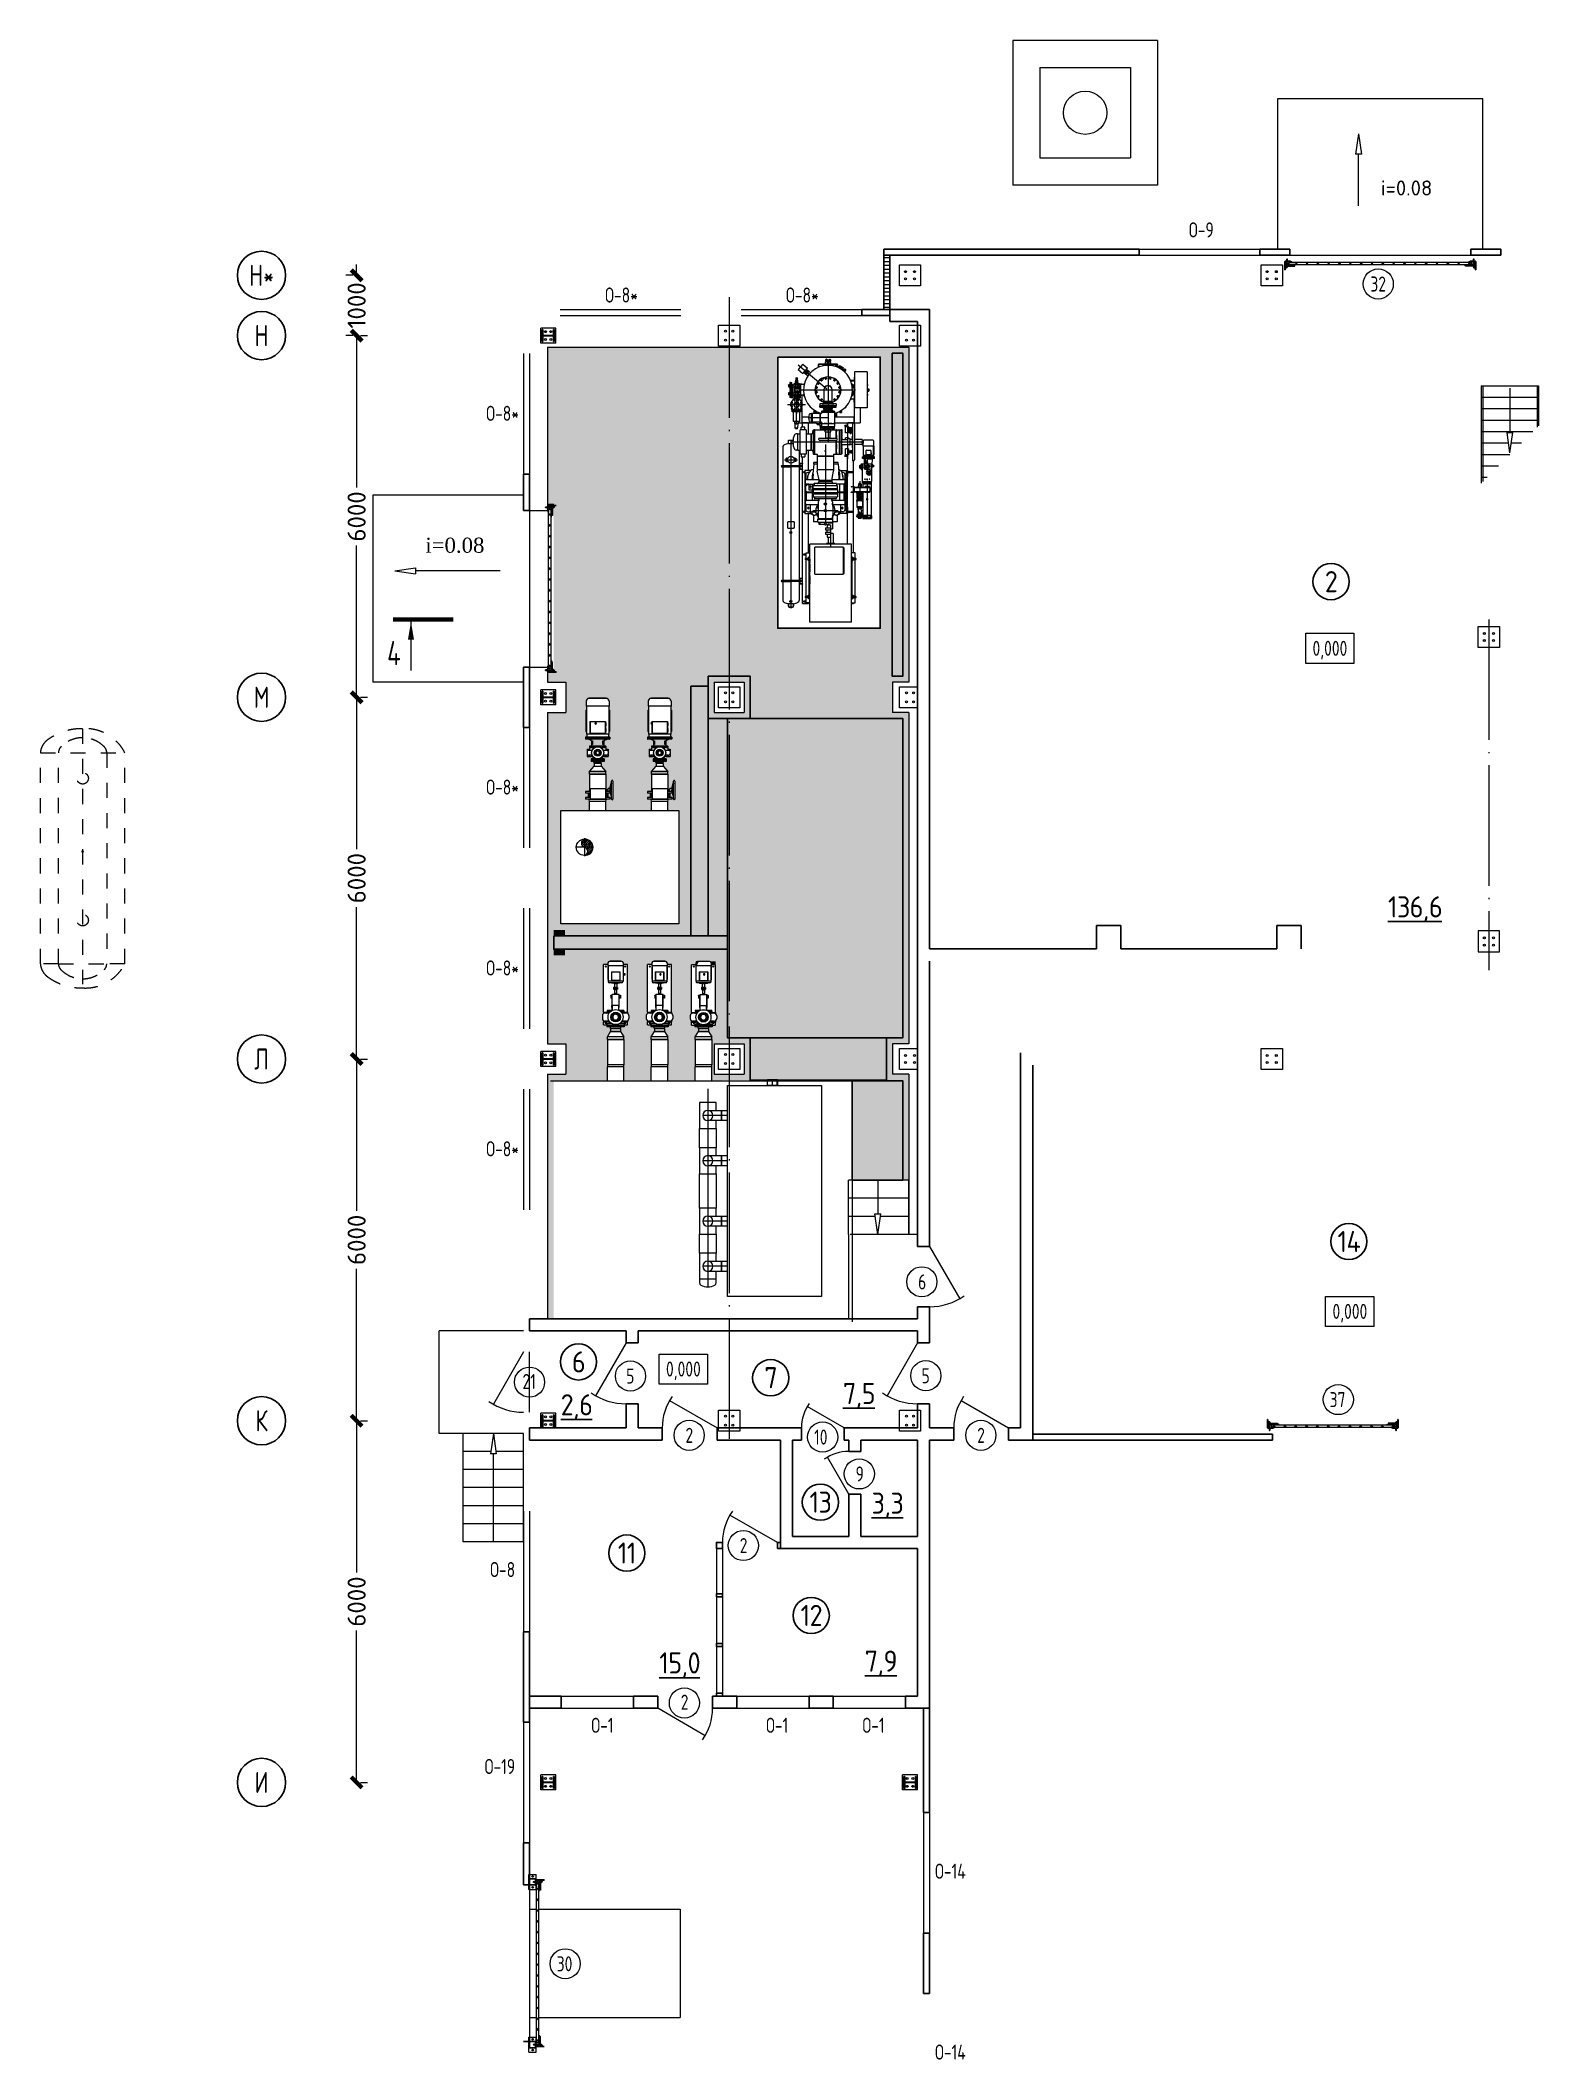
# Model space of a CAD drawing. Extents: x -965262 to 1142518, y -357520 to 71675.
# Drawn here: x -865489 to -840641, y -118587 to -85092 of the extents above; entities that cross this region are included whole.
import ezdxf

# ---------------------------------------------------------------- set-up
doc = ezdxf.new("R2010")
doc.units = 0
doc.header["$LTSCALE"] = 10
doc.linetypes.add('DOTE', pattern=[2.42, 2, -0.2, 0.02, -0.2])
doc.linetypes.add('DOTTED_THIN', pattern=[0.5, 0.25, -0.25])
doc.layers.get('0').update_dxf_attribs({"linetype": 'CONTINUOUS', "lineweight": 30})
doc.layers.get('Defpoints').update_dxf_attribs({"linetype": 'CONTINUOUS'})
doc.layers.add('DOTE', color=7, linetype='DOTE', lineweight=9)
doc.layers.add('Оборудование', color=7, linetype='CONTINUOUS', lineweight=30)
doc.styles.add('2.5', font='times.ttf', dxfattribs={"height": 2.5})
doc.styles.add('GOST 2.304', font='isocpeur.ttf', dxfattribs={"width": 0.75, "height": 250})
doc.styles.add('GOST-2.304_Type-B', font='isocpeur.ttf', dxfattribs={"width": 0.9})
doc.styles.add('MECH-Q', font='ISOSMPLX.SHX')
doc.styles.get("Standard").update_dxf_attribs({"font": 'isocpeur.ttf', "height": 300})
doc.dimstyles.get("Standard").update_dxf_attribs({"dimscale": 100, "dimtxt": 300, "dimasz": 1.8, "dimexe": 1.8, "dimexo": 0.625, "dimgap": 0.9, "dimtad": 0, "dimdec": 0, "dimzin": 0, "dimdsep": 46, "dimtxsty": 'Standard', "dimblk": 'ARCHTICK', "dimcen": 0.9, "dimclrd": 256, "dimclre": 256, "dimclrt": 256, "dimadec": 0, "dimazin": 0, "dimtfac": 1, "dimtdec": 0, "dimtofl": 0, "dimtmove": 0, "dimatfit": 3, "dimfxl": 1, "dimtolj": 1, "dimtzin": 0, "dimlwd": 15, "dimlwe": 15, "dimarcsym": 0})

msp = doc.modelspace()

# ---------------------------------------------------------------- texts
at = {"color": 5, "width": 0.75}
for s, p in [('О-9', (-846441.3, -88360.3, 11766.4)), ('О-8*', (-856123.3, -89441.5, 10315.2)), ('О-8*', (-853123.3, -89441.5, 10315.2)), ('О-8*', (-858095.5, -91403.7, 11766.4)), ('О-8*', (-858095.5, -97603.7, 11766.4)), ('О-8*', (-858095.5, -100603.7, 11766.4)), ('О-8*', (-858095.5, -103603.7, 11766.4)), ('О-8', (-858030.6, -110583, 11766.4)), ('О-1', (-856352.1, -113166.2, -4711.1)), ('О-1', (-853453.5, -113166.2, -4711.1)), ('О-1', (-851856, -113166.2, -4711.1)), ('О-19', (-858121, -113849.6, 7055.4)), ('О-14', (-850651, -115587.1, 8543.6)), ('О-14', (-850651, -118587.1, 8543.6))]:
    msp.add_text(s, height=250, dxfattribs=at).set_placement(p)
at = {"color": 4, "lineweight": 15, "width": 0.75}
for s, p in [('32', (-843431.8, -89258.7, -4711.1)), ('6', (-850932.3, -105810.7, -4711.1)), ('5', (-855774.2, -107373.3, -4711.1)), ('5', (-850875.4, -107367.8, -4711.1)), ('21', (-857493.1, -107463.8)), ('37', (-844107.8, -107764.2, -4711.1)), ('2', (-854790.7, -108356.2, -4711.1)), ('10', (-852657.3, -108385.7, -4711.1)), ('2', (-849952.5, -108356.2, -4711.1)), ('9', (-851969.3, -108997)), ('2', (-853890.9, -110185.2, -4711.1)), ('2', (-854869.2, -112783.1, -4711.1)), ('30', (-856926.2, -117122.7, -4711.1))]:
    msp.add_text(s, height=250, dxfattribs=at).set_placement(p)
at = {"style": '2.5'}
msp.add_text('i=0.08', height=250, dxfattribs=at).set_placement((-859103.7, -93591.3, 1808.5))
at = {"color": 5, "lineweight": 15, "ltscale": 100, "style": 'GOST 2.304', "width": 0.75}
msp.add_text('4', height=400, dxfattribs=at).set_placement((-859738.6, -95456, -1451.3))
at = {"style": 'GOST 2.304', "width": 0.75}
for p in [(-844391.4, -95301.5, -4711.1), (-844060, -106300.4, 1808.5), (-855113.8, -107256.6, 8328.1)]:
    msp.add_text('0,000', height=250, dxfattribs=at).set_placement(p)
at = {"insert": (-842830.7, -87540.1, -4711.1), "char_height": 250, "attachment_point": 5, "style": 'GOST 2.304'}
msp.add_mtext_dynamic_manual_height_columns('{\\W1;i=0.08}', width=1617.618, gutter_width=1500, heights=[0], dxfattribs=at)
at = {"char_height": 350, "attachment_point": 5, "style": 'GOST-2.304_Type-B'}
for s, insert, width in [('{\\fISOCPEUR|b0|i0|c0|p34;\\T0.95;2}', (-844084.3, -94070.6), 800), ('{\\fISOCPEUR|b0|i0|c0|p34;\\T0.95;\\L136,6}', (-842691.7, -99506), 2000), ('{\\fISOCPEUR|b0|i0|c0|p34;\\T0.95;14}', (-843788.8, -105016.4), 800), ('{\\fISOCPEUR|b0|i0|c0|p34;\\T0.95;6}', (-856564.8, -107013.9), 800), ('{\\fISOCPEUR|b0|i0|c0|p34;\\T0.95;7}', (-853377.3, -107275.6), 800), ('{\\fISOCPEUR|b0|i0|c0|p34;\\T0.95;\\L7,5}', (-851913.6, -107578.2), 2000), ('{\\fISOCPEUR|b0|i0|c0|p34;\\T0.95;\\L2,6}', (-856598.2, -107765.3), 2000), ('{\\fISOCPEUR|b0|i0|c0|p34;\\T0.95;13}', (-852553.2, -109339.4), 800), ('{\\fISOCPEUR|b0|i0|c0|p34;\\T0.95;\\L3,3}', (-851441.6, -109397.2), 2000), ('{\\fISOCPEUR|b0|i0|c0|p34;\\T0.95;11}', (-855763.1, -110183.8), 800), ('{\\fISOCPEUR|b0|i0|c0|p34;\\T0.95;12}', (-852704, -111218.8), 800), ('{\\fISOCPEUR|b0|i0|c0|p34;\\T0.95;\\L15,0}', (-854887.5, -112047.1), 2000), ('{\\fISOCPEUR|b0|i0|c0|p34;\\T0.95;\\L7,9}', (-851550.8, -112018.2), 2000)]:
    msp.add_mtext(s, dxfattribs=dict(at, insert=insert, width=width))
at = {"layer": 'DOTE', "linetype": 'Continuous', "lineweight": 30, "ltscale": 100, "char_height": 350, "width": 800, "attachment_point": 5, "style": 'GOST 2.304'}
for s, insert in [('Н*', (-861821.4, -88988.9, -1451.3)), ('Н', (-861821.4, -89988.9, -1451.3)), ('М', (-861821.4, -95988.9, -1451.3)), ('Л', (-861821.4, -101988.9, -1451.3)), ('К', (-861821.4, -107988.9, -1451.3)), ('И', (-861821.4, -113988.9, -1451.3))]:
    msp.add_mtext(s, dxfattribs=dict(at, insert=insert))
at = {"layer": 'Оборудование', "lineweight": 0, "ltscale": 0.1, "style": 'MECH-Q', "flags": 1}
for tag, p in [('ITEM', (-854419.8, -102926.6, -2902.6)), ('QTY', (-854419.8, -102926.6, -2902.6)), ('SIZE', (-854419.8, -102926.6, -2902.6)), ('DESCRIPTION', (-854419.8, -102926.6, -2902.6)), ('LEN', (-854419.8, -102926.6, -2902.6)), ('SPEC', (-854419.8, -102926.6, -2902.6)), ('RATING', (-854419.8, -102926.6, -2902.6)), ('MAT', (-854419.8, -102926.6, -2902.6)), ('REMARK', (-854419.8, -102926.6, -2902.6)), ('CODE', (-854419.8, -102926.6, -2902.6)), ('B-IP', (-854419.8, -102926.6, -2902.6)), ('ITEM', (-854419.8, -103676.1, -2902.6)), ('QTY', (-854419.8, -103676.1, -2902.6)), ('SIZE', (-854419.8, -103676.1, -2902.6)), ('DESCRIPTION', (-854419.8, -103676.1, -2902.6)), ('LEN', (-854419.8, -103676.1, -2902.6)), ('SPEC', (-854419.8, -103676.1, -2902.6)), ('RATING', (-854419.8, -103676.1, -2902.6)), ('MAT', (-854419.8, -103676.1, -2902.6)), ('REMARK', (-854419.8, -103676.1, -2902.6)), ('CODE', (-854419.8, -103676.1, -2902.6)), ('B-IP', (-854419.8, -103676.1, -2902.6)), ('ITEM', (-854419.8, -104677.5, -2902.6)), ('QTY', (-854419.8, -104677.5, -2902.6)), ('SIZE', (-854419.8, -104677.5, -2902.6)), ('DESCRIPTION', (-854419.8, -104677.5, -2902.6)), ('LEN', (-854419.8, -104677.5, -2902.6)), ('SPEC', (-854419.8, -104677.5, -2902.6)), ('RATING', (-854419.8, -104677.5, -2902.6)), ('MAT', (-854419.8, -104677.5, -2902.6)), ('REMARK', (-854419.8, -104677.5, -2902.6)), ('CODE', (-854419.8, -104677.5, -2902.6)), ('B-IP', (-854419.8, -104677.5, -2902.6)), ('ITEM', (-854419.8, -105427, -2902.6)), ('QTY', (-854419.8, -105427, -2902.6)), ('SIZE', (-854419.8, -105427, -2902.6)), ('DESCRIPTION', (-854419.8, -105427, -2902.6)), ('LEN', (-854419.8, -105427, -2902.6)), ('SPEC', (-854419.8, -105427, -2902.6)), ('RATING', (-854419.8, -105427, -2902.6)), ('MAT', (-854419.8, -105427, -2902.6)), ('REMARK', (-854419.8, -105427, -2902.6)), ('CODE', (-854419.8, -105427, -2902.6)), ('B-IP', (-854419.8, -105427, -2902.6))]:
    msp.add_attdef(tag, p, '', height=0.03, dxfattribs=at)
at = {"layer": 'Оборудование', "lineweight": 0, "style": 'MECH-Q', "text_generation_flag": 4, "flags": 1}
for tag, p in [('ITEM', (-854191.2, -102926.6, -2902.6)), ('QTY', (-854191.2, -102926.6, -2902.6)), ('SIZE', (-854191.2, -102926.6, -2902.6)), ('DESCRIPTION', (-854191.2, -102926.6, -2902.6)), ('LEN', (-854191.2, -102926.6, -2902.6)), ('SPEC', (-854191.2, -102926.6, -2902.6)), ('RATING', (-854191.2, -102926.6, -2902.6)), ('MAT', (-854191.2, -102926.6, -2902.6)), ('REMARK', (-854191.2, -102926.6, -2902.6)), ('CODE', (-854191.2, -102926.6, -2902.6)), ('B-IP', (-854191.2, -102926.6, -2902.6)), ('QTY', (-854191.2, -103676.1, -2902.6)), ('ITEM', (-854191.2, -103676.1, -2902.6)), ('SIZE', (-854191.2, -103676.1, -2902.6)), ('DESCRIPTION', (-854191.2, -103676.1, -2902.6)), ('LEN', (-854191.2, -103676.1, -2902.6)), ('SPEC', (-854191.2, -103676.1, -2902.6)), ('RATING', (-854191.2, -103676.1, -2902.6)), ('MAT', (-854191.2, -103676.1, -2902.6)), ('REMARK', (-854191.2, -103676.1, -2902.6)), ('CODE', (-854191.2, -103676.1, -2902.6)), ('B-IP', (-854191.2, -103676.1, -2902.6)), ('ITEM', (-854191.2, -104677.5, -2902.6)), ('QTY', (-854191.2, -104677.5, -2902.6)), ('SIZE', (-854191.2, -104677.5, -2902.6)), ('DESCRIPTION', (-854191.2, -104677.5, -2902.6)), ('LEN', (-854191.2, -104677.5, -2902.6)), ('SPEC', (-854191.2, -104677.5, -2902.6)), ('RATING', (-854191.2, -104677.5, -2902.6)), ('MAT', (-854191.2, -104677.5, -2902.6)), ('REMARK', (-854191.2, -104677.5, -2902.6)), ('CODE', (-854191.2, -104677.5, -2902.6)), ('B-IP', (-854191.2, -104677.5, -2902.6)), ('ITEM', (-854191.2, -105427, -2902.6)), ('QTY', (-854191.2, -105427, -2902.6)), ('SIZE', (-854191.2, -105427, -2902.6)), ('DESCRIPTION', (-854191.2, -105427, -2902.6)), ('LEN', (-854191.2, -105427, -2902.6)), ('SPEC', (-854191.2, -105427, -2902.6)), ('RATING', (-854191.2, -105427, -2902.6)), ('MAT', (-854191.2, -105427, -2902.6)), ('REMARK', (-854191.2, -105427, -2902.6)), ('CODE', (-854191.2, -105427, -2902.6)), ('B-IP', (-854191.2, -105427, -2902.6))]:
    msp.add_attdef(tag, p, '', height=0.03, dxfattribs=at)
at = {"layer": 'Оборудование', "lineweight": 0, "style": 'MECH-Q', "flags": 1}
for tag in ['ITEM', 'QTY', 'SIZE', 'DESCRIPTION', 'LEN', 'SPEC', 'RATING', 'MAT', 'REMARK', 'CODE', 'B-IP']:
    msp.add_attdef(tag, (-854419.8, -105642.9, -2902.6), '', height=0.03, dxfattribs=at)

# ---------------------------------------------------------------- blocks, each defined once
blk = doc.blocks.new('EC3')
at = {"lineweight": 15}
for p, q in [((67649, 6194), (67649, 4528)), ((68449, 6194), (67649, 6194)), ((68449, 4528), (67649, 4528)), ((68449, 6194), (68449, 4528))]:
    blk.add_line(p, q, dxfattribs=at)
for p, q in [((68382, 5694), (67715, 5694)), ((67715, 5694), (67715, 5028)), ((68382, 5028), (67715, 5028)), ((68382, 5694), (68382, 5028))]:
    blk.add_line(p, q)
for centre in [(68049, 5961), (68049, 4761)]:
    blk.add_circle(centre, 86.7, dxfattribs=at)
blk = doc.blocks.new('MC2')
at = {"lineweight": 15}
for p, q in [((68127, 41566), (68127, 39900)), ((69794, 41566), (68127, 41566)), ((69794, 41566), (69794, 39900)), ((69794, 39900), (68127, 39900))]:
    blk.add_line(p, q, dxfattribs=at)
for p, q in [((69627, 41400), (68294, 41400)), ((68294, 41400), (68294, 41320)), ((68934, 41320), (68294, 41320)), ((68934, 41320), (68934, 40146)), ((69627, 41320), (68987, 41320)), ((68987, 41320), (68987, 40146)), ((69627, 41400), (69627, 41320)), ((68934, 40146), (68294, 40146)), ((68294, 40146), (68294, 40066)), ((69627, 40066), (68294, 40066)), ((69627, 40146), (68987, 40146)), ((69627, 40146), (69627, 40066))]:
    blk.add_line(p, q)
for centre in [(68527, 41033), (68527, 40433), (69394, 41033), (69394, 40433)]:
    blk.add_circle(centre, 107, dxfattribs=at)
blk = doc.blocks.new('anchor.bolt')
for p, q in [((-0.07, 0), (-0.07, -0.72)), ((0.07, 0), (0.07, -0.06)), ((-0.1, -0.04), (-0.07, -0.03)), ((-0.1, -0.04), (0.09, -0.06)), ((0.07, -0.07), (-0.1, -0.04)), ((-0.1, -0.11), (-0.07, -0.1)), ((-0.1, -0.11), (0.09, -0.13)), ((0.07, -0.14), (-0.1, -0.11)), ((-0.1, -0.18), (-0.07, -0.17)), ((-0.1, -0.18), (0.09, -0.2)), ((0.07, -0.21), (-0.1, -0.18)), ((-0.1, -0.25), (-0.07, -0.24)), ((-0.1, -0.25), (0.09, -0.27)), ((0.07, -0.28), (-0.1, -0.25)), ((-0.1, -0.32), (-0.07, -0.31)), ((-0.1, -0.32), (0.09, -0.34)), ((0.07, -0.35), (-0.1, -0.32)), ((-0.1, -0.39), (-0.07, -0.38)), ((-0.1, -0.39), (0.09, -0.41)), ((0.07, -0.42), (-0.1, -0.39)), ((-0.1, -0.46), (-0.07, -0.45)), ((-0.1, -0.46), (0.09, -0.48)), ((0.07, -0.49), (-0.1, -0.46)), ((-0.1, -0.53), (-0.07, -0.52)), ((-0.1, -0.53), (0.09, -0.55)), ((0.07, -0.56), (-0.1, -0.53)), ((-0.09, -0.6), (-0.07, -0.59)), ((-0.09, -0.6), (0.09, -0.62)), ((0.07, -0.63), (-0.09, -0.6)), ((-0.07, -0.72), (0, -0.8)), ((-0.04, -0.62), (-0.06, -0.63)), ((-0.06, -0.64), (-0.06, -0.63)), ((-0.06, -0.73), (-0.06, -0.64)), ((0, -0.79), (-0.06, -0.73)), ((-0.01, -0.63), (-0.04, -0.62)), ((-0.03, -0.63), (0, -0.79)), ((-0.03, -0.63), (0.01, -0.78)), ((-0.02, -0.63), (0.01, -0.77)), ((-0.01, -0.63), (0.02, -0.76)), ((0.03, -0.69), (-0.01, -0.63)), ((0, -0.64), (0.03, -0.75)), ((0, -0.8), (0.07, -0.72)), ((0, -0.79), (0.03, -0.74)), ((0.01, -0.66), (0.03, -0.74)), ((0.03, -0.74), (0.03, -0.69)), ((0.07, -0.06), (0.09, -0.06)), ((0.09, -0.06), (0.07, -0.07)), ((0.07, -0.07), (0.07, -0.13)), ((0.07, -0.13), (0.09, -0.13)), ((0.09, -0.13), (0.07, -0.14)), ((0.07, -0.14), (0.07, -0.2)), ((0.07, -0.2), (0.09, -0.2)), ((0.09, -0.2), (0.07, -0.21)), ((0.07, -0.21), (0.07, -0.27)), ((0.07, -0.27), (0.09, -0.27)), ((0.09, -0.27), (0.07, -0.28)), ((0.07, -0.28), (0.07, -0.34)), ((0.07, -0.33), (0.09, -0.34)), ((0.09, -0.34), (0.07, -0.35)), ((0.07, -0.35), (0.07, -0.41)), ((0.07, -0.4), (0.09, -0.41)), ((0.09, -0.41), (0.07, -0.42)), ((0.07, -0.42), (0.07, -0.48)), ((0.07, -0.47), (0.09, -0.48)), ((0.09, -0.48), (0.07, -0.49)), ((0.07, -0.49), (0.07, -0.55)), ((0.07, -0.55), (0.09, -0.55)), ((0.09, -0.55), (0.07, -0.56)), ((0.07, -0.56), (0.07, -0.62)), ((0.09, -0.62), (0.07, -0.63)), ((0.07, -0.62), (0.09, -0.62)), ((0.07, -0.63), (0.07, -0.72))]:
    blk.add_line(p, q)
blk.add_arc((0.16, -0.64), 0.222, 187.99822, 219.83604)
blk = doc.blocks.new('Крепеж_ворот')
at = {"lineweight": 15}
h = blk.add_hatch(dxfattribs=at)
h.set_pattern_fill('ANSI31', color=256, scale=2, angle=180)
h.set_pattern_definition([(225, (746089.599, 74802.7244), (4.49013, -4.49013), [])])
h.paths.add_polyline_path([(746087, 74804), (746087, 74802), (746091, 74802), (746094, 74802), (746094, 74804)], flags=17)
h.paths.add_polyline_path([(746116, 74802, 0.165118), (746120, 74803), (746124, 74806, -0.301689), (746131, 74807), (746135, 74805, 0.130081), (746138, 74804), (746142, 74804), (746142, 74806), (746138, 74806, -0.130081), (746136, 74807), (746133, 74809, 0.301689), (746123, 74808), (746118, 74805, -0.165112), (746116, 74804), (746064, 74804, -0.414223), (746061, 74807), (746061, 74868), (746059, 74868), (746059, 74869), (746059, 74870), (746059, 74870), (746059, 74871), (746059, 74872), (746059, 74872), (746059, 74873), (746059, 74874), (746059, 74875), (746059, 74876), (746059, 74876), (746059, 74877), (746059, 74877), (746059, 74878), (746059, 74879), (746059, 74879), (746061, 74879), (746061, 74945), (746058, 74945), (746058, 74807, 0.41422), (746064, 74802)])
h = blk.add_hatch(dxfattribs=at)
h.set_pattern_fill('ANSI31', color=256, scale=2, angle=90)
h.set_pattern_definition([(135, (736343.8085, 75928.334), (-4.490128, -4.490128), [])])
edge = h.paths.add_edge_path()
edge.add_ellipse((746065, 74838), major_axis=(-1.67, 1.67), ratio=1, start_angle=45, end_angle=135, ccw=False)
edge.add_line((746063, 74838), (746063, 74868))
edge.add_line((746063, 74868), (746061, 74868))
edge.add_line((746061, 74868), (746061, 74838))
edge.add_ellipse((746065, 74838), major_axis=(-2.89, 2.89), ratio=1, start_angle=45, end_angle=135)
edge.add_line((746065, 74834), (746097, 74834))
edge.add_line((746097, 74834), (746097, 74836))
edge.add_line((746097, 74836), (746065, 74836))
edge = h.paths.add_edge_path()
edge.add_ellipse((746065, 74890), major_axis=(2.89, 2.89), ratio=1, start_angle=106, end_angle=135)
edge.add_line((746061, 74890), (746061, 74879))
edge.add_line((746061, 74879), (746063, 74879))
edge.add_line((746063, 74879), (746063, 74890))
edge.add_ellipse((746065, 74890), major_axis=(-1.67, 1.67), ratio=1, start_angle=16, end_angle=45, ccw=False)
edge.add_line((746063, 74891), (746070, 74904))
edge.add_ellipse((746079, 74899), major_axis=(7.45, 7.45), ratio=1, start_angle=-3, end_angle=106, ccw=False)
edge.add_line((746087, 74906), (746097, 74894))
edge.add_line((746097, 74894), (746099, 74895))
edge.add_line((746099, 74895), (746088, 74907))
edge.add_ellipse((746079, 74899), major_axis=(8.67, 8.67), ratio=1, start_angle=-3, end_angle=106)
edge.add_line((746068, 74905), (746062, 74892))
h = blk.add_hatch(color=256, dxfattribs=at)
h.dxf.hatch_style = 1
h.paths.add_polyline_path([(746146, 74809), (746143, 74810, 0.10613), (746142, 74810), (746136, 74809, -0.181324), (746135, 74810, 0.335683), (746120, 74809, -0.119126), (746119, 74809, 0.371631), (746118, 74808), (746118, 74808, 0.451909), (746119, 74807, 0.124341), (746121, 74808, -0.343618), (746134, 74808, 0.181324), (746137, 74808), (746143, 74808, -0.110452), (746143, 74808), (746147, 74807, -0.710497), (746147, 74805), (746143, 74804), (746136, 74804, -0.178994), (746133, 74805, 0.369834), (746130, 74805, -0.178993), (746127, 74804), (746122, 74804, 0.120709), (746122, 74804), (746120, 74803, -0.017147), (746119, 74802, 0.538795), (746120, 74802), (746127, 74802, 0.207608), (746131, 74804, -0.433918), (746132, 74804, 0.207608), (746135, 74802), (746143, 74802, 0.079707), (746143, 74802), (746148, 74804, 0.461502), (746149, 74807, -0.250825), (746149, 74808, -0.128039), (746173, 74816, 0.416657), (746174, 74816), (746174, 74817, 0.409849), (746173, 74817, 0.127248)])
for p, q in [((746058, 74807), (746058, 74945)), ((746058, 74945), (746061, 74945)), ((746059, 74879), (746063, 74879)), ((746059, 74868), (746059, 74879)), ((746059, 74868), (746063, 74868)), ((746061, 74879), (746061, 74945)), ((746061, 74879), (746061, 74890)), ((746061, 74807), (746061, 74868)), ((746061, 74838), (746061, 74868)), ((746068, 74905), (746062, 74892)), ((746070, 74904), (746063, 74891)), ((746063, 74838), (746063, 74890)), ((746064, 74883), (746063, 74883)), ((746064, 74865), (746063, 74865)), ((746064, 74883), (746064, 74874)), ((746067, 74880), (746064, 74883)), ((746064, 74875), (746064, 74873)), ((746064, 74874), (746064, 74865)), ((746067, 74868), (746064, 74865)), ((746064, 74804), (746116, 74804)), ((746064, 74802), (746116, 74802)), ((746097, 74836), (746065, 74836)), ((746097, 74834), (746065, 74834)), ((746067, 74880), (746067, 74875)), ((746067, 74873), (746067, 74868)), ((746079, 74806), (746102, 74806)), ((746079, 74806), (746079, 74804)), ((746079, 74804), (746102, 74804)), ((746082, 74814), (746081, 74813)), ((746081, 74813), (746081, 74806)), ((746099, 74814), (746082, 74814)), ((746086, 74813), (746086, 74806)), ((746087, 74906), (746097, 74894)), ((746088, 74907), (746099, 74895)), ((746095, 74813), (746095, 74806)), ((746097, 74894), (746099, 74895)), ((746097, 74834), (746097, 74836)), ((746099, 74814), (746100, 74813)), ((746100, 74813), (746100, 74806)), ((746102, 74806), (746102, 74804)), ((746118, 74805), (746123, 74808)), ((746120, 74803), (746124, 74806)), ((746135, 74805), (746131, 74807)), ((746136, 74807), (746133, 74809)), ((746142, 74806), (746138, 74806)), ((746138, 74804), (746142, 74804)), ((746142, 74806), (746142, 74804)), ((746142, 74804), (746142, 74806)), ((746143, 74804), (746147, 74805)), ((746143, 74802), (746148, 74804)), ((746174, 74817), (746174, 74816))]:
    blk.add_line(p, q)
for p, q in [((746061, 74879), (746061, 74881)), ((746061, 74834), (746061, 74868)), ((746063, 74883), (746063, 74874)), ((746063, 74874), (746063, 74865)), ((746073, 74842), (746073, 74905)), ((746073, 74896), (746077, 74892)), ((746073, 74851), (746077, 74855)), ((746074, 74886), (746074, 74861)), ((746074, 74880), (746076, 74880)), ((746074, 74867), (746076, 74867)), ((746076, 74886), (746076, 74883)), ((746076, 74883), (746076, 74886)), ((746076, 74886), (746077, 74886)), ((746076, 74864), (746076, 74883)), ((746077, 74873), (746076, 74880)), ((746076, 74880), (746076, 74867)), ((746077, 74873), (746076, 74867)), ((746076, 74864), (746076, 74861)), ((746076, 74864), (746076, 74861)), ((746076, 74861), (746077, 74861)), ((746077, 74886), (746077, 74892)), ((746077, 74861), (746077, 74855)), ((746081, 74898), (746081, 74886)), ((746081, 74849), (746081, 74861)), ((746087, 74898), (746082, 74898)), ((746082, 74886), (746087, 74886)), ((746082, 74861), (746087, 74861)), ((746087, 74849), (746082, 74849)), ((746087, 74899), (746087, 74898)), ((746087, 74886), (746087, 74898)), ((746087, 74886), (746098, 74886)), ((746087, 74849), (746087, 74861)), ((746087, 74861), (746098, 74861)), ((746087, 74847), (746087, 74849)), ((746099, 74885), (746099, 74883)), ((746099, 74883), (746099, 74864)), ((746099, 74882), (746100, 74882)), ((746099, 74865), (746100, 74865)), ((746099, 74862), (746099, 74864)), ((746100, 74861), (746100, 74886)), ((746100, 74886), (746110, 74886)), ((746100, 74861), (746110, 74861)), ((746110, 74861), (746110, 74886)), ((746110, 74881), (746225, 74881)), ((746110, 74865), (746212, 74865)), ((746114, 74877), (746225, 74877)), ((746250, 74859), (746250, 74863))]:
    blk.add_line(p, q, dxfattribs=at)
at = {"lineweight": 15, "ltscale": 0.5}
for p, q in [((746076, 74886), (746074, 74886)), ((746076, 74861), (746074, 74861))]:
    blk.add_line(p, q, dxfattribs=at)
at = {"lineweight": 15, "extrusion": (-1.7375e-14, 1, 0)}
for p, q in [((746113, 74884), (746225, 74884)), ((746113, 74863), (746113, 74884)), ((746113, 74863), (746136, 74863)), ((746117, 74857), (746117, 74829)), ((746117, 74826), (746119, 74823)), ((746119, 74823), (746123, 74825)), ((746121, 74857), (746121, 74829)), ((746123, 74825), (746121, 74828)), ((746123, 74863), (746123, 74863)), ((746250, 74863), (746123, 74863)), ((746250, 74859), (746123, 74859)), ((746124, 74840), (746124, 74849)), ((746136, 74882), (746157, 74882)), ((746136, 74863), (746136, 74882)), ((746157, 74882), (746157, 74863)), ((746157, 74863), (746212, 74863))]:
    blk.add_line(p, q, dxfattribs=at)
at = {"lineweight": 15, "ltscale": 0.5, "extrusion": (-1.7375e-14, 1, 0)}
for p, q in [((746113, 74880), (746225, 74880)), ((746136, 74866), (746113, 74866)), ((746115, 74871), (746120, 74871)), ((746121, 74857), (746117, 74857)), ((746117, 74852), (746117, 74854)), ((746121, 74840), (746117, 74840)), ((746117, 74837), (746117, 74835)), ((746121, 74829), (746117, 74829)), ((746120, 74839), (746120, 74850)), ((746124, 74848), (746120, 74848)), ((746124, 74841), (746120, 74841)), ((746123, 74869), (746123, 74863)), ((746123, 74863), (746123, 74859)), ((746140, 74863), (746140, 74859)), ((746153, 74863), (746153, 74859)), ((746212, 74866), (746157, 74866)), ((746173, 74863), (746173, 74859))]:
    blk.add_line(p, q, dxfattribs=at)
at = {"lineweight": 15, "extrusion": (-2.77556e-16, -1, 0)}
for p, q in [((746225, 74866), (746114, 74866)), ((746128, 74866), (746128, 74863)), ((746138, 74866), (746138, 74863)), ((746164, 74866), (746164, 74863)), ((746174, 74866), (746174, 74863)), ((746201, 74866), (746201, 74863)), ((746210, 74866), (746210, 74863)), ((746225, 74884), (746225, 74863))]:
    blk.add_line(p, q, dxfattribs=at)
at = {"extrusion": (-1, -4.26669e-14, 0)}
for p, q in [((746118, 74808), (746118, 74808)), ((746136, 74809), (746142, 74810)), ((746143, 74808), (746137, 74808)), ((746143, 74810), (746146, 74809)), ((746147, 74807), (746143, 74808))]:
    blk.add_line(p, q, dxfattribs=at)
at = {"extrusion": (-1, -4.2422e-14, 1.22461e-16)}
for p, q in [((746119, 74803), (746122, 74804)), ((746127, 74802), (746120, 74802)), ((746122, 74804), (746127, 74804)), ((746143, 74802), (746135, 74802)), ((746136, 74804), (746143, 74804))]:
    blk.add_line(p, q, dxfattribs=at)
for centre, radius, start, end in [((746064, 74807), 5.62, 180, 270), ((746064, 74807), 3.11, 180, 270), ((746082, 74804), 10.4, 68.2753, 87.8782), ((746091, 74798), 16.2, 73.306, 107.292), ((746099, 74804), 10.4, 92.1218, 111.7247), ((746116, 74807), 3.11, 270, 307.5043), ((746116, 74807), 5.62, 270, 307.5043), ((746119, 74808), 0.586, 91.7247, 173.2711), ((746119, 74807), 0.586, 173.2711, 270.547), ((746118, 74812), 3.52, 271.7247, 298.8983), ((746118, 74812), 5.21, 270.547, 298.8983), ((746128, 74799), 12.4, 54.8903, 129.1143), ((746128, 74799), 10.7, 54.8903, 130.7448), ((746128, 74801), 8.97, 60.3534, 127.5043), ((746128, 74801), 8.97, 60.3534, 127.5043), ((746128, 74801), 8.97, 60.3534, 127.5043), ((746128, 74801), 6.46, 60.3534, 127.5043), ((746136, 74811), 3.54, 234.8903, 276), ((746136, 74811), 1.86, 234.8903, 276), ((746138, 74810), 5.62, 240.3534, 270), ((746138, 74810), 3.11, 240.3534, 270), ((746143, 74810), 0.292, 71.7675, 96), ((746143, 74808), 0.292, 70.7873, 96), ((746176, 74761), 56.8, 93.2805, 122.2878), ((746147, 74806), 0.562, 289.2127, 70.7873), ((746147, 74806), 2.25, 288.2291, 27.3228), ((746176, 74765), 50.3, 93.6593, 122.8448), ((746150, 74807), 0.586, 151, 207.3228), ((746173, 74817), 0.6, 4.1357, 93.2805), ((746173, 74816), 0.6, 273.6593, 4.1357)]:
    blk.add_arc(centre, radius, start, end)
at = {"lineweight": 15}
for centre, radius, start, end in [((746079, 74899), 8.28, 0, 136.0097), ((746079, 74847), 8.28, 223.9903, 0), ((746077, 74883), 0.956, 180, 270), ((746077, 74883), 0.75, 180, 270), ((746077, 74864), 0.956, 90, 180), ((746077, 74864), 0.75, 90, 180), ((746076, 74892), 0.375, 0, 45), ((746076, 74855), 0.375, 315, 0), ((746082, 74898), 0.375, 91, 180), ((746082, 74886), 0.75, 180, 270), ((746082, 74861), 0.75, 90, 180), ((746082, 74849), 0.375, 180, 269), ((746098, 74885), 0.375, 0, 90), ((746098, 74862), 0.375, 270, 0), ((746123, 74857), 5.92, 90, 180), ((746123, 74829), 5.92, 180, 199.6464), ((746123, 74857), 1.87, 90, 180), ((746129, 74855), 8.15, 194.9986, 233.9214), ((746129, 74833), 8.15, 126.0786, 165.0014), ((746123, 74829), 1.87, 180, 185.5313)]:
    blk.add_arc(centre, radius, start, end, dxfattribs=at)
at = {"lineweight": 15, "ltscale": 0.5}
for centre, radius, start, end in [((746119, 74852), 2.25, 195, 270), ((746119, 74836), 2.25, 90, 165), ((746119, 74850), 0.375, 0, 90), ((746119, 74839), 0.375, 270, 0)]:
    blk.add_arc(centre, radius, start, end, dxfattribs=at)
at = {"extrusion": (-1.22461e-16, -5.20252e-30, -1)}
for centre, radius, start, end in [((-746120, 74802), 0.187, 270, 62.4687), ((-746122, 74803), 0.586, 62.4687, 90), ((-746127, 74809), 4.69, 229.4077, 270), ((-746127, 74807), 4.69, 223.0863, 270), ((-746131, 74803), 2.32, 49.4077, 130.5923), ((-746131, 74803), 0.637, 43.0863, 136.9137), ((-746135, 74807), 4.69, 270, 316.9137), ((-746136, 74809), 4.69, 270, 310.5923), ((-746143, 74804), 0.292, 250.7873, 270), ((-746143, 74802), 0.292, 251.7709, 270)]:
    blk.add_arc(centre, radius, start, end, dxfattribs=at)
at = {"extrusion": (0, 0, -1)}
for centre, major_axis, start_param, end_param in [((746065, 74890), (2.89, 2.89), 3.926991, 4.433136), ((746065, 74838), (-2.89, 2.89), 3.926991, 5.497787), ((746065, 74890), (-1.67, 1.67), 5.497787, 6.003933), ((746065, 74838), (-1.67, 1.67), 3.926991, 5.497787), ((746079, 74899), (8.67, 8.67), 4.433136, 6.335545), ((746079, 74899), (7.45, 7.45), 4.433136, 6.335545)]:
    blk.add_ellipse(centre, major_axis=major_axis, ratio=1, start_param=start_param, end_param=end_param, dxfattribs=at)
for points in [[(746067, 74875), (746066, 74875), (746064, 74875)], [(746064, 74873), (746066, 74873), (746067, 74873)]]:
    blk.add_rational_spline(points, [1, 1.01284142743, 1], degree=2)
at = {"lineweight": 15, "ltscale": 0.5}
for points, knots in [([(746115, 74871), (746115, 74871), (746114, 74871), (746114, 74871), (746114, 74872), (746113, 74872), (746113, 74872), (746113, 74873), (746113, 74873), (746113, 74873)], [0.37141352, 0.37141352, 0.37141352, 0.37141352, 0.39402571, 0.39402571, 0.41663789, 0.41663789, 0.43959523, 0.43959523, 0.46255257, 0.46255257, 0.46255257, 0.46255257]), ([(746123, 74869), (746123, 74869), (746123, 74869), (746122, 74870), (746122, 74870), (746122, 74871), (746122, 74871), (746121, 74871), (746121, 74871), (746120, 74871)], [0.28027447, 0.28027447, 0.28027447, 0.28027447, 0.30323181, 0.30323181, 0.32618916, 0.32618916, 0.34880134, 0.34880134, 0.37141352, 0.37141352, 0.37141352, 0.37141352])]:
    blk.add_open_spline(points, degree=3, knots=knots, dxfattribs=at)
at = {"lineweight": 15}
for points in [[(746117, 74827), (746117, 74827), (746117, 74826), (746117, 74826)], [(746121, 74828), (746121, 74828), (746121, 74828), (746121, 74829)]]:
    blk.add_open_spline(points, degree=3, dxfattribs=at)
at = {"xscale": -50.80000000000001, "yscale": 50.80000000000001, "zscale": 50.80000000000001}
blk.add_blockref('anchor.bolt', (746091, 74804), dxfattribs=at)
blk = doc.blocks.new('_ArchTick')
at = {"color": 0, "linetype": 'ByBlock', "lineweight": 0, "const_width": 0.4}
blk.add_lwpolyline([(-0.5, -0.5), (0.5, 0.5)], dxfattribs=at)
blk = doc.blocks.new('*D2664')
at = {"lineweight": 15, "transparency": 16777216}
for p, q in [((-860244, -107989), (-860244, -110509)), ((-860182, -107989), (-860064, -107989)), ((-860244, -113989), (-860244, -111469)), ((-860182, -113989), (-860064, -113989))]:
    blk.add_line(p, q, dxfattribs=at)
at = {"layer": 'Defpoints', "color": 0, "lineweight": 30, "transparency": 16777216}
for p in [(-860244, -107989), (-860244, -107989), (-860244, -113989, 1451)]:
    blk.add_point(p, dxfattribs=at)
at = {"lineweight": 15, "transparency": 16777216, "xscale": 180, "yscale": 180, "zscale": 180}
for p, rotation in [((-860244, -107989), 90), ((-860244, -113989), 270)]:
    blk.add_blockref('_ArchTick', p, dxfattribs=dict(at, rotation=rotation))
at = {"lineweight": 15, "transparency": 16777216, "insert": (-860244, -110989), "char_height": 300, "attachment_point": 5, "rotation": 90}
blk.add_mtext('\\A1;6000', dxfattribs=at)
blk = doc.blocks.new('*D2665')
at = {"lineweight": 15, "transparency": 16777216}
for p, q in [((-860244, -101989), (-860244, -104509)), ((-860182, -101989), (-860064, -101989)), ((-860244, -107989), (-860244, -105469)), ((-860182, -107989), (-860064, -107989))]:
    blk.add_line(p, q, dxfattribs=at)
at = {"layer": 'Defpoints', "color": 0, "lineweight": 30, "transparency": 16777216}
for p in [(-860244, -101989), (-860244, -101989), (-860244, -107989, 1451)]:
    blk.add_point(p, dxfattribs=at)
at = {"lineweight": 15, "transparency": 16777216, "xscale": 180, "yscale": 180, "zscale": 180}
for p, rotation in [((-860244, -101989), 90), ((-860244, -107989), 270)]:
    blk.add_blockref('_ArchTick', p, dxfattribs=dict(at, rotation=rotation))
at = {"lineweight": 15, "transparency": 16777216, "insert": (-860244, -104989), "char_height": 300, "attachment_point": 5, "rotation": 90}
blk.add_mtext('\\A1;6000', dxfattribs=at)
blk = doc.blocks.new('*D2666')
at = {"lineweight": 15, "transparency": 16777216}
for p, q in [((-860244, -95989), (-860244, -98509)), ((-860182, -95989), (-860064, -95989)), ((-860244, -101989), (-860244, -99469)), ((-860182, -101989), (-860064, -101989))]:
    blk.add_line(p, q, dxfattribs=at)
at = {"layer": 'Defpoints', "color": 0, "lineweight": 30, "transparency": 16777216}
for p in [(-860244, -95989), (-860244, -95989), (-860244, -101989, 1451)]:
    blk.add_point(p, dxfattribs=at)
at = {"lineweight": 15, "transparency": 16777216, "xscale": 180, "yscale": 180, "zscale": 180}
for p, rotation in [((-860244, -95989), 90), ((-860244, -101989), 270)]:
    blk.add_blockref('_ArchTick', p, dxfattribs=dict(at, rotation=rotation))
at = {"lineweight": 15, "transparency": 16777216, "insert": (-860244, -98989), "char_height": 300, "attachment_point": 5, "rotation": 90}
blk.add_mtext('\\A1;6000', dxfattribs=at)
blk = doc.blocks.new('*D2667')
at = {"lineweight": 15, "transparency": 16777216}
for p, q in [((-860244, -89989), (-860244, -92509)), ((-860182, -89989), (-860064, -89989)), ((-860244, -95989), (-860244, -93469)), ((-860182, -95989), (-860064, -95989))]:
    blk.add_line(p, q, dxfattribs=at)
at = {"layer": 'Defpoints', "color": 0, "lineweight": 30, "transparency": 16777216}
for p in [(-860244, -89989), (-860244, -89989), (-860244, -95989, 1451)]:
    blk.add_point(p, dxfattribs=at)
at = {"lineweight": 15, "transparency": 16777216, "xscale": 180, "yscale": 180, "zscale": 180}
for p, rotation in [((-860244, -89989), 90), ((-860244, -95989), 270)]:
    blk.add_blockref('_ArchTick', p, dxfattribs=dict(at, rotation=rotation))
at = {"lineweight": 15, "transparency": 16777216, "insert": (-860244, -92989), "char_height": 300, "attachment_point": 5, "rotation": 90}
blk.add_mtext('\\A1;6000', dxfattribs=at)
blk = doc.blocks.new('*D2668')
at = {"lineweight": 15, "transparency": 16777216}
for p, q in [((-860307, -88989), (-860424, -88989)), ((-860244, -88989), (-860244, -88809)), ((-860307, -89989), (-860424, -89989)), ((-860244, -89989), (-860244, -90169))]:
    blk.add_line(p, q, dxfattribs=at)
at = {"layer": 'Defpoints', "color": 0, "lineweight": 30, "transparency": 16777216}
for p in [(-860244, -88989), (-860244, -88989), (-860244, -89989, 1451)]:
    blk.add_point(p, dxfattribs=at)
at = {"lineweight": 15, "transparency": 16777216, "xscale": 180, "yscale": 180, "zscale": 180}
for p, rotation in [((-860244, -88989), 270), ((-860244, -89989), 90)]:
    blk.add_blockref('_ArchTick', p, dxfattribs=dict(at, rotation=rotation))
at = {"lineweight": 15, "transparency": 16777216, "insert": (-860244, -89489), "char_height": 300, "attachment_point": 5, "rotation": 90}
blk.add_mtext('\\A1;1000', dxfattribs=at)

# ---------------------------------------------------------------- dimensions: what is measured, and where the dimension line sits
at = {"lineweight": 15}
for base, p1, p2, picture, middle in [((-860244.1, -88988.9, -1451.3), (-860244.1, -89988.9), (-860244.1, -88988.9, -1451.3), '*D2668', (-860244.1, -89488.9, -1451.3)), ((-860244.1, -89988.9, -1451.3), (-860244.1, -95988.9), (-860244.1, -89988.9, -1451.3), '*D2667', (-860244.1, -92988.9, -1451.3)), ((-860244.1, -95988.9, -1451.3), (-860244.1, -101988.9), (-860244.1, -95988.9, -1451.3), '*D2666', (-860244.1, -98988.9, -1451.3)), ((-860244.1, -101988.9, -1451.3), (-860244.1, -107988.9), (-860244.1, -101988.9, -1451.3), '*D2665', (-860244.1, -104988.9, -1451.3)), ((-860244.1, -107988.9, -1451.3), (-860244.1, -113988.9), (-860244.1, -107988.9, -1451.3), '*D2664', (-860244.1, -110988.9, -1451.3))]:
    dim = msp.add_linear_dim(base=base, p1=p1, p2=p2, angle=90, dimstyle='Standard', dxfattribs=at)
    dim.commit()
    dim.dimension.update_dxf_attribs({"geometry": picture, "text_midpoint": middle})

# ---------------------------------------------------------------- hatches: boundary and pattern name
at = {"lineweight": 15}
h = msp.add_hatch(dxfattribs=at)
h.set_pattern_fill('LINE', color=6, scale=20)
h.set_pattern_definition([(0, (-1774193.485, -315262.51), (0, 63.5), [])])
h.paths.add_polyline_path([(-851401.2, -88653.9), (-851501.2, -88653.9), (-851501.2, -89553.9), (-851401.2, -89553.9)])
h = msp.add_hatch(dxfattribs=at)
h.set_pattern_fill('ANSI37', color=256, scale=40, angle=270)
h.set_pattern_definition([(315, (-844481.7, -88789.91), (89.8026, 89.8026), []), (45, (-844481.7, -88789.91), (-89.8026, 89.8026), [])])
h.paths.add_polyline_path([(-844382.5, -88769.8), (-844782.5, -88769.8), (-844782.5, -88809.8), (-844382.5, -88809.8)])
h.paths.add_polyline_path([(-844382.5, -88809.8), (-841749.8, -88809.8), (-841749.8, -88769.8), (-844382.5, -88769.8)])
at = {"lineweight": 30, "true_color": 0xed450c}
h = msp.add_hatch(color=20, dxfattribs=at)
h.dxf.hatch_style = 1
h.paths.add_polyline_path([(-853716.2, -101638.9), (-854066.2, -101638.9), (-854066.2, -101738.9), (-853816.2, -101738.9), (-853816.2, -102238.9), (-853816.2, -102338.9), (-853716.2, -102338.9)], flags=17)
h.paths.add_polyline_path([(-853816.2, -102238.9), (-854066.2, -102238.9), (-854066.2, -102338.9), (-853816.2, -102338.9)], flags=16)
h.paths.add_polyline_path([(-854066.2, -90178.9), (-857076.2, -90178.9), (-857076.2, -92788.9), (-856976.2, -92788.9), (-856976.2, -90278.9), (-854066.2, -90278.9)])
h.paths.add_polyline_path([(-853716.2, -95638.9), (-854066.2, -95638.9), (-854066.2, -95738.9), (-853816.2, -95738.9), (-853816.2, -96238.9), (-854066.2, -96238.9), (-854066.2, -96338.9), (-853716.2, -96338.9)], flags=17)
h.paths.add_polyline_path([(-854066.2, -95638.9), (-854416.2, -95638.9), (-854416.2, -96338.9), (-854066.2, -96338.9), (-854066.2, -96238.9), (-854316.2, -96238.9), (-854316.2, -95738.9), (-854066.2, -95738.9)])
h.paths.add_polyline_path([(-851186.2, -102338.9), (-851186.2, -103998.9), (-851086.2, -103998.9), (-851086.2, -102238.9), (-851356.2, -102238.9), (-851356.2, -101738.9), (-851086.2, -101738.9), (-851086.2, -96238.9), (-851356.2, -96238.9), (-851356.2, -95738.9), (-851086.2, -95738.9), (-851086.2, -90178.9), (-854066.2, -90178.9), (-854066.2, -90278.9), (-851186.2, -90278.9), (-851186.2, -95638.9), (-851456.2, -95638.9), (-851456.2, -96338.9), (-851186.2, -96338.9), (-851186.2, -101638.9), (-851456.2, -101638.9), (-851456.2, -102338.9)])
h.paths.add_polyline_path([(-854192.1, -101638.9), (-854192.1, -101738.9), (-854066.2, -101738.9), (-854066.2, -101638.9)])
h.paths.add_polyline_path([(-854192.1, -102238.9), (-854192.1, -102338.9), (-854066.2, -102338.9), (-854066.2, -102238.9)])
at = {"lineweight": 30, "true_color": 0x1b8828}
h = msp.add_hatch(color=106, dxfattribs=at)
h.dxf.hatch_style = 1
h.paths.add_polyline_path([(-853459.8, -90278.9), (-856976.2, -90278.9), (-856976.2, -95638.9), (-853459.8, -95638.9)])
h = msp.add_hatch(color=106, dxfattribs=at)
h.dxf.hatch_style = 1
h.paths.add_polyline_path([(-851186.2, -96338.9), (-854092.1, -96338.9), (-854092.1, -101638.9), (-851186.2, -101638.9)])
h.paths.add_polyline_path([(-851456.2, -101638.9), (-853716.2, -101638.9), (-853716.2, -102338.9), (-851456.2, -102338.9)])
h.paths.add_polyline_path([(-851186.2, -102348.9), (-852026.2, -102348.9), (-852026.2, -103998.9), (-851186.2, -103998.9)])
h.paths.add_polyline_path([(-854092.1, -99946.8), (-854416.2, -99946.8), (-856976.2, -99946.8), (-856976.2, -100169), (-854092.1, -100169)])
h.paths.add_polyline_path([(-854416.2, -96338.9), (-854416.2, -95803.6), (-854702.3, -95803.6), (-854702.3, -99946.8), (-854416.2, -99946.8)])
h.paths.add_polyline_path([(-854092.1, -96338.9), (-854416.2, -96338.9), (-854416.2, -99946.8), (-854092.1, -99946.8)])
h.paths.add_polyline_path([(-854416.2, -95638.9), (-856676.2, -95638.9), (-856676.2, -95803.6), (-854416.2, -95803.6)])
h.paths.add_polyline_path([(-851456.2, -95638.9), (-853716.2, -95638.9), (-853716.2, -96338.9), (-851456.2, -96338.9)])
h.paths.add_polyline_path([(-851359.8, -95044.8), (-853459.8, -95044.8), (-853459.8, -95638.9), (-851456.2, -95638.9), (-851359.8, -95638.9)])
h.paths.add_polyline_path([(-851186.2, -90278.9), (-851359.8, -90278.9), (-851359.8, -95638.9), (-851186.2, -95638.9)])
at = {"lineweight": 30, "true_color": 0xed450c}
h = msp.add_hatch(color=20, dxfattribs=at)
h.dxf.hatch_style = 1
h.paths.add_polyline_path([(-853359.8, -90279.4), (-853459.8, -90279.4), (-853459.8, -95044.8), (-851359.8, -95044.8), (-851359.8, -90278.9), (-851459.8, -90278.9), (-851459.8, -94944.8), (-853359.8, -94944.8)])
at = {"lineweight": 30, "true_color": 0x1b8828}
h = msp.add_hatch(color=106, dxfattribs=at)
h.dxf.hatch_style = 1
h.paths.add_polyline_path([(-851459.8, -90277.7), (-853359.8, -90277.7), (-853359.8, -94944.8), (-851459.8, -94944.8)])
h.paths.add_polyline_path([(-851559.8, -94844.8), (-853259.8, -94844.8), (-853259.8, -90344.8), (-851559.8, -90344.8)], flags=16)
at = {"lineweight": 15}
h = msp.add_hatch(dxfattribs=at)
h.set_pattern_fill('ANSI37', color=256, scale=40)
h.set_pattern_definition([(45, (-1011139.78, 837938.45), (-89.802561, 89.802561), []), (135, (-1011139.78, 837938.45), (-89.802561, -89.802561), [])])
h.paths.add_polyline_path([(-857020.3, -95505.2), (-857020.3, -92872.5), (-857060.3, -92872.5), (-857060.3, -95505.2)])
at = {"lineweight": 30, "true_color": 0xed450c}
h = msp.add_hatch(color=20, dxfattribs=at)
h.dxf.hatch_style = 1
h.paths.add_polyline_path([(-856976.2, -96338.9), (-856676.2, -96338.9), (-856676.2, -95638.9), (-856976.2, -95638.9), (-856976.2, -95586.6), (-857076.2, -95586.6), (-857076.2, -95738.9), (-856776.2, -95738.9), (-856776.2, -96238.9), (-857076.2, -96238.9), (-857076.2, -101738.9), (-856776.2, -101738.9), (-856776.2, -102238.9), (-857076.2, -102238.9), (-857076.2, -106298.9), (-856976.2, -106298.9), (-856976.2, -102338.9), (-856676.2, -102338.9), (-856676.2, -101638.9), (-856976.2, -101638.9)])
at = {"lineweight": 30, "true_color": 0x1b8828}
h = msp.add_hatch(color=106, dxfattribs=at)
h.dxf.hatch_style = 1
h.paths.add_polyline_path([(-854802.3, -95903.6), (-856676.2, -95903.6), (-856676.2, -96003.6), (-854902.3, -96003.6), (-854902.3, -99746.8), (-856787.3, -99746.8), (-856787.3, -99846.8), (-854802.3, -99846.8)])
h.paths.add_polyline_path([(-856787.3, -99746.8), (-856976.2, -99746.8), (-856976.2, -99846.8), (-856787.3, -99846.8)])
h = msp.add_hatch(color=106, dxfattribs=at)
h.dxf.hatch_style = 1
edge = h.paths.add_edge_path()
edge.add_line((-854902.3, -96003.6), (-855075.9, -96006.7))
edge.add_arc((-855075.9, -96052.9), 46.2, 0.00032, 90, ccw=False)
edge.add_line((-855029.7, -96052.9), (-855029.7, -96134.5))
edge.add_line((-855029.7, -96134.5), (-855033.7, -96134.5))
edge.add_line((-855033.7, -96134.5), (-855033.7, -96200.6))
edge.add_line((-855033.7, -96200.6), (-855024.8, -96200.6))
edge.add_line((-855024.8, -96200.6), (-855024.8, -96555.6))
edge.add_line((-855024.8, -96555.6), (-855033.7, -96555.6))
edge.add_line((-855033.7, -96555.6), (-855033.7, -96600.8))
edge.add_line((-855033.7, -96600.8), (-855037.7, -96600.8))
edge.add_line((-855037.7, -96600.8), (-855037.7, -96641.1))
edge.add_arc((-855030.2, -96641.1), 7.5, 180, 270)
edge.add_line((-855030.2, -96648.6), (-855021.8, -96648.6))
edge.add_arc((-855021.8, -96651.6), 3, 0, 90.00286, ccw=False)
edge.add_line((-855018.8, -96651.6), (-855018.8, -96665.6))
edge.add_line((-855018.8, -96665.6), (-855020.8, -96663.6))
edge.add_line((-855020.8, -96663.6), (-855218.8, -96663.6))
edge.add_line((-855218.8, -96663.6), (-855418.8, -96663.6))
edge.add_line((-855418.8, -96663.6), (-855418.8, -96651.6))
edge.add_arc((-855415.8, -96651.6), 3, 90.00286, 180, ccw=False)
edge.add_line((-855415.8, -96648.6), (-855407.4, -96648.6))
edge.add_arc((-855407.4, -96641.1), 7.5, 270, 360)
edge.add_line((-855399.9, -96641.1), (-855399.9, -96600.8))
edge.add_line((-855399.9, -96600.8), (-855403.9, -96600.8))
edge.add_line((-855403.9, -96600.8), (-855403.9, -96555.6))
edge.add_line((-855403.9, -96555.6), (-855412.8, -96555.6))
edge.add_line((-855412.8, -96555.6), (-855412.8, -96200.6))
edge.add_line((-855412.8, -96200.6), (-855403.9, -96200.6))
edge.add_line((-855403.9, -96200.6), (-855403.9, -96134.5))
edge.add_line((-855403.9, -96134.5), (-855407.8, -96134.5))
edge.add_line((-855407.8, -96134.5), (-855407.8, -96052.9))
edge.add_arc((-855361.6, -96052.9), 46.2, 90, 180.00032, ccw=False)
edge.add_line((-855361.6, -96006.7), (-856103.4, -96006.7))
edge.add_arc((-856103.4, -96052.9), 46.2, 0.00032, 89.8907, ccw=False)
edge.add_line((-856057.2, -96052.9), (-856057.2, -96134.5))
edge.add_line((-856057.2, -96134.5), (-856061.2, -96134.5))
edge.add_line((-856061.2, -96134.5), (-856061.2, -96200.6))
edge.add_line((-856061.2, -96200.6), (-856052.3, -96200.6))
edge.add_line((-856052.3, -96200.6), (-856052.3, -96555.6))
edge.add_line((-856052.3, -96555.6), (-856061.2, -96555.6))
edge.add_line((-856061.2, -96555.6), (-856061.2, -96600.8))
edge.add_line((-856061.2, -96600.8), (-856065.2, -96600.8))
edge.add_line((-856065.2, -96600.8), (-856065.2, -96641.1))
edge.add_arc((-856057.7, -96641.1), 7.5, 180, 270)
edge.add_line((-856057.7, -96648.6), (-856049.3, -96648.6))
edge.add_arc((-856049.3, -96651.6), 3, 0, 90.00286, ccw=False)
edge.add_line((-856046.3, -96651.6), (-856046.3, -96665.6))
edge.add_line((-856046.3, -96665.6), (-856048.3, -96663.6))
edge.add_line((-856048.3, -96663.6), (-856246.3, -96663.6))
edge.add_line((-856246.3, -96663.6), (-856446.3, -96663.6))
edge.add_line((-856446.3, -96663.6), (-856446.3, -96651.6))
edge.add_arc((-856443.3, -96651.6), 3, 90.00286, 180, ccw=False)
edge.add_line((-856443.3, -96648.6), (-856434.9, -96648.6))
edge.add_arc((-856434.9, -96641.1), 7.5, 270, 360)
edge.add_line((-856427.4, -96641.1), (-856427.4, -96600.8))
edge.add_line((-856427.4, -96600.8), (-856431.4, -96600.8))
edge.add_line((-856431.4, -96600.8), (-856431.4, -96555.6))
edge.add_line((-856431.4, -96555.6), (-856440.3, -96555.6))
edge.add_line((-856440.3, -96555.6), (-856440.3, -96200.6))
edge.add_line((-856440.3, -96200.6), (-856431.4, -96200.6))
edge.add_line((-856431.4, -96200.6), (-856431.4, -96134.5))
edge.add_line((-856431.4, -96134.5), (-856435.3, -96134.5))
edge.add_line((-856435.3, -96134.5), (-856435.3, -96052.9))
edge.add_arc((-856389.1, -96052.9), 46.2, 90, 180.00032, ccw=False)
edge.add_line((-856389.1, -96006.7), (-856676.2, -96005.2))
edge.add_line((-856676.2, -96005.2), (-856676.2, -96338.9))
edge.add_line((-856676.2, -96338.9), (-856976.2, -96338.9))
edge.add_line((-856976.2, -96338.9), (-856976.2, -99746.8))
edge.add_line((-856976.2, -99746.8), (-856857.3, -99746.8))
edge.add_line((-856857.3, -99746.8), (-856857.3, -97866.8))
edge.add_line((-856857.3, -97866.8), (-856382.8, -97866.8))
edge.add_line((-856382.8, -97866.8), (-856382.8, -97716.9))
edge.add_line((-856382.8, -97716.9), (-856387.7, -97684))
edge.add_line((-856387.7, -97684), (-856395.8, -97677.1))
edge.add_line((-856395.8, -97677.1), (-856448.8, -97677.1))
edge.add_line((-856448.8, -97677.1), (-856448.8, -97649.1))
edge.add_line((-856448.8, -97649.1), (-856403.4, -97649.1))
edge.add_line((-856403.4, -97649.1), (-856403.4, -97581.1))
edge.add_line((-856403.4, -97581.1), (-856448.8, -97581.1))
edge.add_line((-856448.8, -97581.1), (-856448.8, -97553.1))
edge.add_line((-856448.8, -97553.1), (-856395.8, -97553.1))
edge.add_line((-856395.8, -97553.1), (-856387.7, -97546.2))
edge.add_line((-856387.7, -97546.2), (-856382.8, -97513.4))
edge.add_line((-856382.8, -97513.4), (-856382.8, -97263.4))
edge.add_line((-856382.8, -97263.4), (-856382.8, -97219))
edge.add_line((-856382.8, -97219), (-856303.4, -97130.1))
edge.add_line((-856303.4, -97130.1), (-856303.4, -97083.6))
edge.add_line((-856303.4, -97083.6), (-856307.9, -97058.6))
edge.add_line((-856307.9, -97058.6), (-856313.8, -97053.6))
edge.add_line((-856313.8, -97053.6), (-856356.3, -97053.6))
edge.add_line((-856356.3, -97053.6), (-856356.3, -97033.6))
edge.add_line((-856356.3, -97033.6), (-856356.3, -97010.6))
edge.add_line((-856356.3, -97010.6), (-856314.3, -97010.6))
edge.add_line((-856314.3, -97010.6), (-856314.3, -97004.6))
edge.add_line((-856314.3, -97004.6), (-856336.6, -96966))
edge.add_line((-856336.6, -96966), (-856342.9, -96972.1))
edge.add_line((-856342.9, -96972.1), (-856359.2, -96972.1))
edge.add_line((-856359.2, -96972.1), (-856360.6, -96972.1))
edge.add_line((-856360.6, -96972.1), (-856418.8, -96972.1))
edge.add_line((-856418.8, -96972.1), (-856418.8, -96935))
edge.add_arc((-856395, -96923.8), 26.3, 180, 205.17224, ccw=False)
edge.add_line((-856421.3, -96923.8), (-856421.3, -96887.9))
edge.add_arc((-856402.5, -96887.9), 18.7, 150.07357, 180, ccw=False)
edge.add_line((-856418.8, -96878.5), (-856418.8, -96847.1))
edge.add_line((-856418.8, -96847.1), (-856383.8, -96847.1))
edge.add_line((-856383.8, -96847.1), (-856383.8, -96825.6))
edge.add_line((-856383.8, -96825.6), (-856377.3, -96825.6))
edge.add_line((-856377.3, -96825.6), (-856377.3, -96815.6))
edge.add_line((-856377.3, -96815.6), (-856383.8, -96815.6))
edge.add_line((-856383.8, -96815.6), (-856383.8, -96800.3))
edge.add_arc((-856381.1, -96800.3), 2.7, 90, 180.0013, ccw=False)
edge.add_line((-856381.1, -96797.6), (-856352.9, -96797.6))
edge.add_arc((-856352.9, -96794), 3.6, 270, 360.00201)
edge.add_line((-856349.3, -96794), (-856349.3, -96773.6))
edge.add_line((-856349.3, -96773.6), (-856347.3, -96713.6))
edge.add_line((-856347.3, -96713.6), (-856332.2, -96713.6))
edge.add_spline(control_points=[(-856334.7, -96713.6), (-856334.5, -96713.6), (-856334.2, -96713.7), (-856333.6, -96713.9), (-856333.3, -96714), (-856332.7, -96714.4), (-856332.4, -96714.7), (-856331.8, -96715.2), (-856331.6, -96715.6), (-856331.2, -96716.2), (-856331, -96716.6), (-856330.7, -96717.3), (-856330.5, -96717.7), (-856330.3, -96718.6), (-856330.2, -96719), (-856330, -96719.9), (-856330, -96720.4), (-856330, -96720.8)], knot_values=[11.6334444, 11.6334444, 11.6334444, 11.6334444, 13.2595895, 13.2595895, 14.8857346, 14.8857346, 16.5118797, 16.5118797, 18.1380248, 18.1380248, 19.4903094, 19.4903094, 20.8425939, 20.8425939, 22.1948785, 22.1948785, 23.547163, 23.547163, 23.547163, 23.547163], degree=3, periodic=0)
edge.add_line((-856330, -96720.8), (-856330, -96770.7))
edge.add_spline(control_points=[(-856330, -96766.4), (-856330, -96766.9), (-856330, -96767.4), (-856330.2, -96768.3), (-856330.3, -96768.7), (-856330.5, -96769.6), (-856330.7, -96770), (-856331, -96770.7), (-856331.2, -96771.1), (-856331.6, -96771.7), (-856331.8, -96772), (-856332.4, -96772.6), (-856332.7, -96772.9), (-856333.3, -96773.3), (-856333.6, -96773.4), (-856334.2, -96773.6), (-856334.5, -96773.6), (-856334.7, -96773.6)], knot_values=[23.547163, 23.547163, 23.547163, 23.547163, 24.8994475, 24.8994475, 26.2517321, 26.2517321, 27.6040166, 27.6040166, 28.9563011, 28.9563011, 30.5824463, 30.5824463, 32.2085914, 32.2085914, 33.8347365, 33.8347365, 35.4608816, 35.4608816, 35.4608816, 35.4608816], degree=3, periodic=0)
edge.add_line((-856334.7, -96773.6), (-856349.3, -96773.6))
edge.add_line((-856349.3, -96773.6), (-856349.3, -96797.6))
edge.add_line((-856349.3, -96797.6), (-856246.3, -96797.6))
edge.add_line((-856246.3, -96797.6), (-856139.7, -96797.6))
edge.add_arc((-856139.7, -96794), 3.6, 180.00201, 270, ccw=False)
edge.add_line((-856143.3, -96794), (-856143.3, -96773.6))
edge.add_line((-856143.3, -96773.6), (-856160.4, -96773.6))
edge.add_spline(control_points=[(-856157.9, -96773.6), (-856158.1, -96773.6), (-856158.4, -96773.6), (-856159, -96773.4), (-856159.3, -96773.3), (-856159.9, -96772.9), (-856160.2, -96772.6), (-856160.7, -96772), (-856161, -96771.7), (-856161.4, -96771.1), (-856161.6, -96770.7), (-856161.9, -96770), (-856162.1, -96769.6), (-856162.3, -96768.7), (-856162.4, -96768.3), (-856162.5, -96767.4), (-856162.6, -96766.9), (-856162.6, -96766.4)], knot_values=[11.6334444, 11.6334444, 11.6334444, 11.6334444, 13.2595895, 13.2595895, 14.8857346, 14.8857346, 16.5118797, 16.5118797, 18.1380248, 18.1380248, 19.4903094, 19.4903094, 20.8425939, 20.8425939, 22.1948785, 22.1948785, 23.547163, 23.547163, 23.547163, 23.547163], degree=3, periodic=0)
edge.add_line((-856162.6, -96766.4), (-856162.6, -96716.6))
edge.add_spline(control_points=[(-856162.6, -96720.8), (-856162.6, -96720.4), (-856162.5, -96719.9), (-856162.4, -96719), (-856162.3, -96718.6), (-856162.1, -96717.7), (-856161.9, -96717.3), (-856161.6, -96716.6), (-856161.4, -96716.2), (-856161, -96715.6), (-856160.7, -96715.2), (-856160.2, -96714.7), (-856159.9, -96714.4), (-856159.3, -96714), (-856159, -96713.9), (-856158.4, -96713.7), (-856158.1, -96713.6), (-856157.9, -96713.6)], knot_values=[23.547163, 23.547163, 23.547163, 23.547163, 24.8994475, 24.8994475, 26.2517321, 26.2517321, 27.6040166, 27.6040166, 28.9563011, 28.9563011, 30.5824463, 30.5824463, 32.2085914, 32.2085914, 33.8347365, 33.8347365, 35.4608816, 35.4608816, 35.4608816, 35.4608816], degree=3, periodic=0)
edge.add_line((-856157.9, -96713.6), (-856145.3, -96713.6))
edge.add_line((-856145.3, -96713.6), (-856145.3, -96773.6))
edge.add_line((-856145.3, -96773.6), (-856143.3, -96773.6))
edge.add_line((-856143.3, -96773.6), (-856143.3, -96794))
edge.add_arc((-856139.7, -96794), 3.6, 180.00201, 270)
edge.add_line((-856139.7, -96797.6), (-856111.5, -96797.6))
edge.add_arc((-856111.5, -96800.3), 2.7, 0.00328, 90, ccw=False)
edge.add_line((-856108.8, -96800.3), (-856108.8, -96815.6))
edge.add_line((-856108.8, -96815.6), (-856115.3, -96815.6))
edge.add_line((-856115.3, -96815.6), (-856115.3, -96825.6))
edge.add_line((-856115.3, -96825.6), (-856108.8, -96825.6))
edge.add_line((-856108.8, -96825.6), (-856108.8, -96847.1))
edge.add_line((-856108.8, -96847.1), (-856073.8, -96847.1))
edge.add_line((-856073.8, -96847.1), (-856073.8, -96878.5))
edge.add_arc((-856090, -96887.9), 18.8, 0, 29.92643, ccw=False)
edge.add_line((-856071.3, -96887.9), (-856071.3, -96923.8))
edge.add_arc((-856097.6, -96923.8), 26.3, -25.17224, 0.00042, ccw=False)
edge.add_line((-856073.8, -96935), (-856073.8, -96972.1))
edge.add_line((-856073.8, -96972.1), (-856132, -96972.1))
edge.add_line((-856132, -96972.1), (-856149.6, -96972.1))
edge.add_line((-856149.6, -96972.1), (-856156, -96966))
edge.add_line((-856156, -96966), (-856178.3, -97004.6))
edge.add_line((-856178.3, -97004.6), (-856178.3, -97010.6))
edge.add_line((-856178.3, -97010.6), (-856136.3, -97010.6))
edge.add_line((-856136.3, -97010.6), (-856136.3, -97031.6))
edge.add_line((-856136.3, -97031.6), (-856136.3, -97053.6))
edge.add_line((-856136.3, -97053.6), (-856178.8, -97053.6))
edge.add_line((-856178.8, -97053.6), (-856184.7, -97058.6))
edge.add_line((-856184.7, -97058.6), (-856189.1, -97083.6))
edge.add_line((-856189.1, -97083.6), (-856189.1, -97130.1))
edge.add_line((-856189.1, -97130.1), (-856109.8, -97219))
edge.add_line((-856109.8, -97219), (-856109.8, -97263.4))
edge.add_line((-856109.8, -97263.4), (-856109.8, -97513.4))
edge.add_line((-856109.8, -97513.4), (-856109.2, -97517))
edge.add_line((-856109.2, -97517), (-856074.5, -97517))
edge.add_line((-856074.5, -97517), (-856074.5, -97502.6))
edge.add_line((-856074.5, -97502.6), (-856043.1, -97502.6))
edge.add_line((-856043.1, -97502.6), (-856014.5, -97395.7))
edge.add_line((-856014.5, -97395.7), (-856014.5, -97377.6))
edge.add_arc((-856004.5, -97377.6), 10, 0, 180, ccw=False)
edge.add_line((-855994.5, -97377.6), (-855994.5, -97677.6))
edge.add_arc((-856004.5, -97677.6), 10, -180, 0, ccw=False)
edge.add_line((-856014.5, -97677.6), (-856014.5, -97659.6))
edge.add_line((-856014.5, -97659.6), (-856043, -97553.1))
edge.add_line((-856043, -97553.1), (-856043.8, -97553.1))
edge.add_line((-856043.8, -97553.1), (-856043.8, -97581.1))
edge.add_line((-856043.8, -97581.1), (-856079.5, -97581.1))
edge.add_line((-856079.5, -97581.1), (-856079.5, -97649.1))
edge.add_line((-856079.5, -97649.1), (-856043.8, -97649.1))
edge.add_line((-856043.8, -97649.1), (-856043.8, -97677.1))
edge.add_line((-856043.8, -97677.1), (-856096.8, -97677.1))
edge.add_line((-856096.8, -97677.1), (-856104.8, -97684))
edge.add_line((-856104.8, -97684), (-856109.8, -97716.9))
edge.add_line((-856109.8, -97716.9), (-856109.8, -97866.8))
edge.add_line((-856109.8, -97866.8), (-855355.3, -97866.8))
edge.add_line((-855355.3, -97866.8), (-855355.3, -97716.9))
edge.add_line((-855355.3, -97716.9), (-855360.2, -97684))
edge.add_line((-855360.2, -97684), (-855368.3, -97677.1))
edge.add_line((-855368.3, -97677.1), (-855421.3, -97677.1))
edge.add_line((-855421.3, -97677.1), (-855421.3, -97649.1))
edge.add_line((-855421.3, -97649.1), (-855375.9, -97649.1))
edge.add_line((-855375.9, -97649.1), (-855375.9, -97581.1))
edge.add_line((-855375.9, -97581.1), (-855421.3, -97581.1))
edge.add_line((-855421.3, -97581.1), (-855421.3, -97553.1))
edge.add_line((-855421.3, -97553.1), (-855368.3, -97553.1))
edge.add_line((-855368.3, -97553.1), (-855360.2, -97546.2))
edge.add_line((-855360.2, -97546.2), (-855355.3, -97513.4))
edge.add_line((-855355.3, -97513.4), (-855355.3, -97263.4))
edge.add_line((-855355.3, -97263.4), (-855355.3, -97219))
edge.add_line((-855355.3, -97219), (-855275.9, -97130.1))
edge.add_line((-855275.9, -97130.1), (-855275.9, -97083.6))
edge.add_line((-855275.9, -97083.6), (-855280.4, -97058.6))
edge.add_line((-855280.4, -97058.6), (-855286.3, -97053.6))
edge.add_line((-855286.3, -97053.6), (-855328.8, -97053.6))
edge.add_line((-855328.8, -97053.6), (-855328.8, -97033.6))
edge.add_line((-855328.8, -97033.6), (-855328.8, -97010.6))
edge.add_line((-855328.8, -97010.6), (-855286.8, -97010.6))
edge.add_line((-855286.8, -97010.6), (-855286.8, -97004.6))
edge.add_line((-855286.8, -97004.6), (-855309.1, -96966))
edge.add_line((-855309.1, -96966), (-855315.4, -96972.1))
edge.add_line((-855315.4, -96972.1), (-855331.7, -96972.1))
edge.add_line((-855331.7, -96972.1), (-855333.1, -96972.1))
edge.add_line((-855333.1, -96972.1), (-855391.3, -96972.1))
edge.add_line((-855391.3, -96972.1), (-855391.3, -96935))
edge.add_arc((-855367.5, -96923.8), 26.3, 180.00042, 205.17224, ccw=False)
edge.add_line((-855393.8, -96923.8), (-855393.8, -96887.9))
edge.add_arc((-855375, -96887.9), 18.8, 150.07357, 180, ccw=False)
edge.add_line((-855391.3, -96878.5), (-855391.3, -96847.1))
edge.add_line((-855391.3, -96847.1), (-855356.3, -96847.1))
edge.add_line((-855356.3, -96847.1), (-855356.3, -96825.6))
edge.add_line((-855356.3, -96825.6), (-855349.8, -96825.6))
edge.add_line((-855349.8, -96825.6), (-855349.8, -96815.6))
edge.add_line((-855349.8, -96815.6), (-855356.3, -96815.6))
edge.add_line((-855356.3, -96815.6), (-855356.3, -96800.3))
edge.add_arc((-855353.6, -96800.3), 2.7, 90, 180.0013, ccw=False)
edge.add_line((-855353.6, -96797.6), (-855325.4, -96797.6))
edge.add_arc((-855325.4, -96794), 3.6, 270, 360)
edge.add_line((-855321.8, -96794), (-855321.8, -96773.6))
edge.add_line((-855321.8, -96773.6), (-855319.8, -96713.6))
edge.add_line((-855319.8, -96713.6), (-855304.7, -96713.6))
edge.add_spline(control_points=[(-855307.2, -96713.6), (-855307, -96713.6), (-855306.7, -96713.7), (-855306.1, -96713.9), (-855305.8, -96714), (-855305.2, -96714.4), (-855304.9, -96714.7), (-855304.3, -96715.2), (-855304.1, -96715.6), (-855303.7, -96716.2), (-855303.5, -96716.6), (-855303.2, -96717.3), (-855303, -96717.7), (-855302.8, -96718.6), (-855302.7, -96719), (-855302.5, -96719.9), (-855302.5, -96720.4), (-855302.5, -96720.8)], knot_values=[11.6334444, 11.6334444, 11.6334444, 11.6334444, 13.2595895, 13.2595895, 14.8857346, 14.8857346, 16.5118797, 16.5118797, 18.1380248, 18.1380248, 19.4903094, 19.4903094, 20.8425939, 20.8425939, 22.1948785, 22.1948785, 23.547163, 23.547163, 23.547163, 23.547163], degree=3, periodic=0)
edge.add_line((-855302.5, -96720.8), (-855302.5, -96770.7))
edge.add_spline(control_points=[(-855302.5, -96766.4), (-855302.5, -96766.9), (-855302.5, -96767.4), (-855302.7, -96768.3), (-855302.8, -96768.7), (-855303, -96769.6), (-855303.2, -96770), (-855303.5, -96770.7), (-855303.7, -96771.1), (-855304.1, -96771.7), (-855304.3, -96772), (-855304.9, -96772.6), (-855305.2, -96772.9), (-855305.8, -96773.3), (-855306.1, -96773.4), (-855306.7, -96773.6), (-855307, -96773.6), (-855307.2, -96773.6)], knot_values=[23.547163, 23.547163, 23.547163, 23.547163, 24.8994475, 24.8994475, 26.2517321, 26.2517321, 27.6040166, 27.6040166, 28.9563011, 28.9563011, 30.5824463, 30.5824463, 32.2085914, 32.2085914, 33.8347365, 33.8347365, 35.4608816, 35.4608816, 35.4608816, 35.4608816], degree=3, periodic=0)
edge.add_line((-855307.2, -96773.6), (-855321.8, -96773.6))
edge.add_line((-855321.8, -96773.6), (-855321.8, -96797.6))
edge.add_line((-855321.8, -96797.6), (-855218.8, -96797.6))
edge.add_line((-855218.8, -96797.6), (-855112.2, -96797.6))
edge.add_arc((-855112.2, -96794), 3.6, 180.00201, 270, ccw=False)
edge.add_line((-855115.8, -96794), (-855115.8, -96773.6))
edge.add_line((-855115.8, -96773.6), (-855132.9, -96773.6))
edge.add_spline(control_points=[(-855130.4, -96773.6), (-855130.6, -96773.6), (-855130.9, -96773.6), (-855131.5, -96773.4), (-855131.8, -96773.3), (-855132.4, -96772.9), (-855132.7, -96772.6), (-855133.2, -96772), (-855133.5, -96771.7), (-855133.9, -96771.1), (-855134.1, -96770.7), (-855134.4, -96770), (-855134.6, -96769.6), (-855134.8, -96768.7), (-855134.9, -96768.3), (-855135, -96767.4), (-855135.1, -96766.9), (-855135.1, -96766.4)], knot_values=[11.6334444, 11.6334444, 11.6334444, 11.6334444, 13.2595895, 13.2595895, 14.8857346, 14.8857346, 16.5118797, 16.5118797, 18.1380248, 18.1380248, 19.4903094, 19.4903094, 20.8425939, 20.8425939, 22.1948785, 22.1948785, 23.547163, 23.547163, 23.547163, 23.547163], degree=3, periodic=0)
edge.add_line((-855135.1, -96766.4), (-855135.1, -96716.6))
edge.add_spline(control_points=[(-855135.1, -96720.8), (-855135.1, -96720.4), (-855135, -96719.9), (-855134.9, -96719), (-855134.8, -96718.6), (-855134.6, -96717.7), (-855134.4, -96717.3), (-855134.1, -96716.6), (-855133.9, -96716.2), (-855133.5, -96715.6), (-855133.2, -96715.2), (-855132.7, -96714.7), (-855132.4, -96714.4), (-855131.8, -96714), (-855131.5, -96713.9), (-855130.9, -96713.7), (-855130.6, -96713.6), (-855130.4, -96713.6)], knot_values=[23.547163, 23.547163, 23.547163, 23.547163, 24.8994475, 24.8994475, 26.2517321, 26.2517321, 27.6040166, 27.6040166, 28.9563011, 28.9563011, 30.5824463, 30.5824463, 32.2085914, 32.2085914, 33.8347365, 33.8347365, 35.4608816, 35.4608816, 35.4608816, 35.4608816], degree=3, periodic=0)
edge.add_line((-855130.4, -96713.6), (-855117.8, -96713.6))
edge.add_line((-855117.8, -96713.6), (-855117.8, -96773.6))
edge.add_line((-855117.8, -96773.6), (-855115.8, -96773.6))
edge.add_line((-855115.8, -96773.6), (-855115.8, -96794))
edge.add_arc((-855112.2, -96794), 3.6, 180.00201, 270)
edge.add_line((-855112.2, -96797.6), (-855084, -96797.6))
edge.add_arc((-855084, -96800.3), 2.7, 0.0013, 90, ccw=False)
edge.add_line((-855081.3, -96800.3), (-855081.3, -96815.6))
edge.add_line((-855081.3, -96815.6), (-855087.8, -96815.6))
edge.add_line((-855087.8, -96815.6), (-855087.8, -96825.6))
edge.add_line((-855087.8, -96825.6), (-855081.3, -96825.6))
edge.add_line((-855081.3, -96825.6), (-855081.3, -96847.1))
edge.add_line((-855081.3, -96847.1), (-855046.3, -96847.1))
edge.add_line((-855046.3, -96847.1), (-855046.3, -96878.5))
edge.add_arc((-855062.5, -96887.9), 18.8, 0, 29.92643, ccw=False)
edge.add_line((-855043.8, -96887.9), (-855043.8, -96923.8))
edge.add_arc((-855070.1, -96923.8), 26.3, -25.17224, 0, ccw=False)
edge.add_line((-855046.3, -96935), (-855046.3, -96972.1))
edge.add_line((-855046.3, -96972.1), (-855104.5, -96972.1))
edge.add_line((-855104.5, -96972.1), (-855122.1, -96972.1))
edge.add_line((-855122.1, -96972.1), (-855128.5, -96966))
edge.add_line((-855128.5, -96966), (-855150.8, -97004.6))
edge.add_line((-855150.8, -97004.6), (-855150.8, -97010.6))
edge.add_line((-855150.8, -97010.6), (-855108.8, -97010.6))
edge.add_line((-855108.8, -97010.6), (-855108.8, -97031.6))
edge.add_line((-855108.8, -97031.6), (-855108.8, -97053.6))
edge.add_line((-855108.8, -97053.6), (-855151.3, -97053.6))
edge.add_line((-855151.3, -97053.6), (-855157.2, -97058.6))
edge.add_line((-855157.2, -97058.6), (-855161.6, -97083.6))
edge.add_line((-855161.6, -97083.6), (-855161.6, -97130.1))
edge.add_line((-855161.6, -97130.1), (-855082.3, -97219))
edge.add_line((-855082.3, -97219), (-855082.3, -97263.4))
edge.add_line((-855082.3, -97263.4), (-855082.3, -97513.4))
edge.add_line((-855082.3, -97513.4), (-855081.7, -97517))
edge.add_line((-855081.7, -97517), (-855047, -97517))
edge.add_line((-855047, -97517), (-855047, -97502.6))
edge.add_line((-855047, -97502.6), (-855015.6, -97502.6))
edge.add_line((-855015.6, -97502.6), (-854987, -97395.7))
edge.add_line((-854987, -97395.7), (-854987, -97377.6))
edge.add_arc((-854977, -97377.6), 10, 0, 180, ccw=False)
edge.add_line((-854967, -97377.6), (-854967, -97677.6))
edge.add_arc((-854977, -97677.6), 10, -180, 0, ccw=False)
edge.add_line((-854987, -97677.6), (-854987, -97659.6))
edge.add_line((-854987, -97659.6), (-855015.5, -97553.1))
edge.add_line((-855015.5, -97553.1), (-855016.3, -97553.1))
edge.add_line((-855016.3, -97553.1), (-855016.3, -97581.1))
edge.add_line((-855016.3, -97581.1), (-855052, -97581.1))
edge.add_line((-855052, -97581.1), (-855052, -97649.1))
edge.add_line((-855052, -97649.1), (-855016.3, -97649.1))
edge.add_line((-855016.3, -97649.1), (-855016.3, -97677.1))
edge.add_line((-855016.3, -97677.1), (-855069.3, -97677.1))
edge.add_line((-855069.3, -97677.1), (-855077.3, -97684))
edge.add_line((-855077.3, -97684), (-855082.3, -97716.9))
edge.add_line((-855082.3, -97716.9), (-855082.3, -97866.8))
edge.add_line((-855082.3, -97866.8), (-854902.3, -97866.8))
edge.add_line((-854902.3, -97866.8), (-854902.3, -96003.6))
at = {"lineweight": 30, "true_color": 0xed450c}
h = msp.add_hatch(color=20, dxfattribs=at)
h.dxf.hatch_style = 1
h.paths.add_polyline_path([(-854702.3, -95803.6), (-856676.2, -95803.6), (-856676.2, -95903.6), (-854802.3, -95903.6), (-854802.3, -99846.8), (-856787.3, -99846.8), (-856787.3, -99946.8), (-854702.3, -99946.8)])
h = msp.add_hatch(color=20, dxfattribs=at)
h.dxf.hatch_style = 1
h.paths.add_polyline_path([(-856787.3, -99846.8), (-856976.2, -99846.8), (-856976.2, -99946.8), (-856787.3, -99946.8)])
h = msp.add_hatch(color=20, dxfattribs=at)
h.dxf.hatch_style = 1
h.paths.add_polyline_path([(-856787.3, -100169), (-856976.2, -100169), (-856976.2, -100269), (-856787.3, -100269)])
at = {"lineweight": 30, "true_color": 0x1b8828}
h = msp.add_hatch(color=106, dxfattribs=at)
h.dxf.hatch_style = 1
h.paths.add_polyline_path([(-854192.1, -100269), (-856787.3, -100269), (-856787.3, -100369), (-856042.6, -100369), (-856042.6, -100367.1), (-855949.5, -100367.1), (-855856.4, -100367.1), (-855313.9, -100367.8), (-855313.9, -100367.1), (-855220.8, -100367.1), (-855127.7, -100367.1), (-854292.1, -100369), (-854292.1, -101236, -0.2603501), (-854272.6, -101271), (-854272.6, -101319.1, -0.253713), (-854292.1, -101355), (-854292.1, -101638.9), (-854192.1, -101638.9)])
h.paths.add_polyline_path([(-856787.3, -100269), (-856976.2, -100269), (-856976.2, -100369), (-856787.3, -100369)])
h = msp.add_hatch(color=106, dxfattribs=at)
h.dxf.hatch_style = 1
h.paths.add_polyline_path([(-856149.5, -100424.1), (-856075.8, -100424.1), (-856075.8, -100396.1, -0.414215), (-856048.6, -100369), (-856787.3, -100369), (-856787.3, -101638.9), (-856676.2, -101638.9), (-856676.2, -102338.9), (-856976.2, -102338.9), (-856976.2, -102348.9), (-856086, -102348.9), (-856086, -102119.3), (-856086, -102119.3), (-856086, -102119.3), (-856086, -101665.9), (-856086, -101621.5), (-856033.6, -101532.6), (-856033.6, -101486.1), (-856036.4, -101460.6), (-856042.5, -101455.1), (-856092, -101455.1), (-856092, -101433.1), (-856092, -101424.1), (-856149.5, -101424.1), (-856149.5, -101374.1), (-856149.5, -101353.2, -0.2537088), (-856169, -101317.2), (-856169, -101269.1, -0.2603537), (-856149.5, -101234.2), (-856149.5, -101214.1)])
h.paths.add_polyline_path([(-856787.3, -100369), (-856976.2, -100369), (-856976.2, -101638.9), (-856787.3, -101638.9)], flags=17)
h.paths.add_polyline_path([(-855420.8, -100424.1), (-855347.1, -100424.1), (-855347.1, -100396.1, -0.414215), (-855320, -100369), (-855850.3, -100369, -0.4142121), (-855823.1, -100396.1), (-855823.1, -100424.1), (-855749.5, -100424.1), (-855749.5, -101214.1), (-855749.5, -101234.2, -0.2603537), (-855730, -101269.1), (-855730, -101317.2, -0.2537088), (-855749.5, -101353.2), (-855749.5, -101374.1), (-855749.5, -101424.1), (-855807, -101424.1), (-855807, -101431.1), (-855807, -101455.1), (-855856.5, -101455.1), (-855862.6, -101460.6), (-855865.3, -101486.1), (-855865.3, -101532.6), (-855813, -101621.5), (-855813, -101665.9), (-855813, -102086.5), (-855813, -102119.3), (-855813, -102348.9), (-855357.3, -102348.9), (-855357.3, -102121.1), (-855357.3, -102121.1), (-855357.3, -102121.1), (-855357.3, -101667.8), (-855357.3, -101621.5), (-855304.9, -101532.6), (-855304.9, -101486.1), (-855307.7, -101460.6), (-855313.8, -101455.1), (-855363.3, -101455.1), (-855363.3, -101433.1), (-855363.3, -101424.1), (-855420.8, -101424.1), (-855420.8, -101374.1), (-855420.8, -101353.2, -0.2537066), (-855440.3, -101317.2), (-855440.3, -101269.1, -0.2603573), (-855420.8, -101234.2), (-855420.8, -101214.1)])
at = {"lineweight": 30, "true_color": 0xed450c}
h = msp.add_hatch(color=20, dxfattribs=at)
h.dxf.hatch_style = 1
h.paths.add_polyline_path([(-854092.1, -100169), (-856787.3, -100169), (-856787.3, -100269), (-854192.1, -100269), (-854192.1, -101638.9), (-854092.1, -101638.9)])
at = {"lineweight": 30, "true_color": 0x1b8828}
h = msp.add_hatch(color=106, dxfattribs=at)
h.dxf.hatch_style = 1
h.paths.add_polyline_path([(-854692.1, -100426), (-854618.5, -100426), (-854618.5, -100446), (-854585.2, -100370.8), (-854591.3, -100370.8), (-855113, -100370.4, -0.3221546), (-855094.4, -100396.1), (-855094.4, -100424.1), (-855020.8, -100424.1), (-855020.8, -101214.1), (-855020.8, -101234.2, -0.2603537), (-855001.3, -101269.1), (-855001.3, -101317.2, -0.253711), (-855020.8, -101353.2), (-855020.8, -101374.1), (-855020.8, -101424.1), (-855078.3, -101424.1), (-855078.3, -101431.1), (-855078.3, -101455.1), (-855127.8, -101455.1), (-855133.9, -101460.6), (-855136.6, -101486.1), (-855136.6, -101532.6), (-855084.3, -101621.5), (-855084.3, -101665.9), (-855084.3, -102088.4), (-855084.3, -102121.1), (-855084.3, -102348.9), (-854628.6, -102348.9), (-854628.6, -102121.1), (-854628.6, -102121.1), (-854628.6, -102121.1), (-854628.6, -101667.8), (-854628.6, -101623.3), (-854576.3, -101534.4), (-854576.3, -101487.9), (-854579, -101462.4), (-854585.1, -101457), (-854634.6, -101457), (-854634.6, -101435), (-854634.6, -101426), (-854692.1, -101426), (-854692.1, -101376), (-854692.1, -101355, -0.2537066), (-854711.6, -101319.1), (-854711.6, -101271, -0.2603537), (-854692.1, -101236), (-854692.1, -101216)])
h = msp.add_hatch(color=106, dxfattribs=at)
h.dxf.hatch_style = 1
h.paths.add_polyline_path([(-854292.1, -100370.8), (-854392.9, -100370.8, -0.4142136), (-854365.8, -100397.9), (-854365.8, -100426), (-854292.1, -100426)])
h = msp.add_hatch(color=106, dxfattribs=at)
h.dxf.hatch_style = 1
h.paths.add_polyline_path([(-854292.1, -101426), (-854349.6, -101426), (-854349.6, -101457), (-854399.1, -101457), (-854405.2, -101462.4), (-854408, -101490), (-854408, -101534.4), (-854355.6, -101623.3), (-854355.6, -102348.9), (-854192.1, -102348.9), (-854192.1, -102238.9), (-854316.2, -102238.9), (-854316.2, -101738.9), (-854192.1, -101738.9), (-854192.1, -101638.9), (-854292.1, -101638.9)])
at = {"lineweight": 15}
h = msp.add_hatch(dxfattribs=at)
h.set_pattern_fill('ANSI37', color=256, scale=40, angle=-90)
h.set_pattern_definition([(315, (-842694.02, -108073), (89.8026, 89.8026), []), (45, (-842694.02, -108073), (-89.8026, 89.8026), [])])
h.paths.add_polyline_path([(-842437.3, -108098), (-842437.3, -108058), (-843037.3, -108058), (-843037.3, -108098)], flags=17)
h.paths.add_polyline_path([(-845070, -108058), (-842437.3, -108058), (-842437.3, -108098), (-845070, -108098)])
h = msp.add_hatch(dxfattribs=at)
h.set_pattern_fill('ANSI37', color=256, scale=40)
h.set_pattern_definition([(45, (-1011339.78, 815138.45), (-89.802561, 89.802561), []), (135, (-1011339.78, 815138.45), (-89.802561, -89.802561), [])])
h.paths.add_polyline_path([(-857220.3, -118305.2), (-857220.3, -115672.5), (-857260.3, -115672.5), (-857260.3, -118305.2)])

# ---------------------------------------------------------------- linework, layer by layer
at = {"lineweight": 15, "ltscale": 100}
for p, q in [((-849361.2, -85092.3, 1808.5), (-849361.2, -87492.3, 1808.5)), ((-846961.2, -85092.3, 1808.5), (-846961.2, -87492.3, 1808.5)), ((-848911.2, -85542.3, 1808.5), (-848911.2, -87042.3, 1808.5)), ((-848911.2, -85542.3, 1808.5), (-847411.2, -85542.3, 1808.5)), ((-847411.2, -85542.3, 1808.5), (-847411.2, -87042.3, 1808.5)), ((-848911.2, -87042.3, 1808.5), (-847411.2, -87042.3, 1808.5)), ((-841591.2, -90819.9, 1808.5), (-841591.2, -92434.9, 1808.5)), ((-840641.2, -90819.9, 1808.5), (-840641.2, -91484.9, 1808.5)), ((-852086.2, -104898.9), (-852086.2, -103998.9)), ((-851086.2, -104898.9), (-851086.2, -103998.9)), ((-854876.2, -116088.9, 1808.5), (-854876.2, -117888.9, 1808.5))]:
    msp.add_line(p, q, dxfattribs=at)
at = {"lineweight": 15, "ltscale": 200}
for p, q in [((-846961.2, -85092.3, 1808.5), (-849361.2, -85092.3, 1808.5)), ((-846961.2, -87492.3, 1808.5), (-849361.2, -87492.3, 1808.5)), ((-841591.2, -90819.9, 1808.5), (-840641.2, -90819.9, 1808.5)), ((-841591.2, -91009.9, 1808.5), (-840641.2, -91009.9, 1808.5)), ((-841591.2, -91199.9, 1808.5), (-840641.2, -91199.9, 1808.5)), ((-841591.2, -91389.9, 1808.5), (-840641.2, -91389.9, 1808.5)), ((-841591.2, -91579.9, 1808.5), (-840736.2, -91579.9, 1808.5)), ((-841591.2, -91769.9, 1808.5), (-841140.2, -91769.9, 1808.5)), ((-841092.1, -91769.9, 1808.5), (-840926.2, -91769.9, 1808.5)), ((-841591.2, -91959.9, 1808.5), (-841116.2, -91959.9, 1808.5)), ((-841591.2, -92149.9, 1808.5), (-841306.2, -92149.9, 1808.5)), ((-841591.2, -92339.9, 1808.5), (-841496.2, -92339.9, 1808.5))]:
    msp.add_line(p, q, dxfattribs=at)
at = {"lineweight": 15}
for p, q in [((-844966.2, -88553.9, 1808.5), (-844966.2, -86053.9, 1808.5)), ((-844966.2, -86053.9, 1808.5), (-841566.2, -86053.9, 1808.5)), ((-841566.2, -88553.9), (-841566.2, -86053.9)), ((-843629.1, -86642.2, 1808.5), (-843678.1, -86981.5, 1808.5)), ((-843629.1, -86642.2, 1808.5), (-843580.1, -86981.5, 1808.5)), ((-843580.1, -86981.5, 1808.5), (-843678.1, -86981.5, 1808.5)), ((-843629.1, -87835.1, 1808.5), (-843629.1, -86981.5, 1808.5)), ((-844766.2, -88653.9), (-841765.7, -88653.9)), ((-851241.2, -89163.9, -1451.3), (-851241.2, -88813.9, -1451.3)), ((-851241.2, -88813.9, -1451.3), (-850891.2, -88813.9, -1451.3)), ((-850891.2, -88813.9, -1451.3), (-850891.2, -89163.9, -1451.3)), ((-845241.2, -89163.9, -1451.3), (-845241.2, -88813.9, -1451.3)), ((-845241.2, -88813.9, -1451.3), (-844891.2, -88813.9, -1451.3)), ((-844891.2, -88813.9, -1451.3), (-844891.2, -89163.9, -1451.3)), ((-844782.5, -88769.8, 1808.5), (-841749.8, -88769.8, 1808.5)), ((-844782.5, -88769.8, 1808.5), (-844782.5, -88809.8, 1808.5)), ((-844782.5, -88809.8, 1808.5), (-841749.8, -88809.8, 1808.5)), ((-841749.8, -88769.8, 1808.5), (-841749.8, -88809.8, 1808.5)), ((-850891.2, -89163.9, -1451.3), (-851241.2, -89163.9, -1451.3)), ((-844891.2, -89163.9, -1451.3), (-845241.2, -89163.9, -1451.3)), ((-854241.2, -90163.9, -1451.3), (-854241.2, -89813.9, -1451.3)), ((-854241.2, -89813.9, -1451.3), (-853891.2, -89813.9, -1451.3)), ((-853891.2, -89813.9, -1451.3), (-853891.2, -90163.9, -1451.3)), ((-851241.2, -90163.9, -1451.3), (-851241.2, -89813.9, -1451.3)), ((-851241.2, -89813.9, -1451.3), (-850891.2, -89813.9, -1451.3)), ((-850891.2, -89813.9, -1451.3), (-850891.2, -90163.9, -1451.3)), ((-857076.2, -90178.9), (-857076.2, -92888.9)), ((-857076.2, -90178.9), (-851086.2, -90178.9)), ((-853891.2, -90163.9, -1451.3), (-854241.2, -90163.9, -1451.3)), ((-850891.2, -90163.9, -1451.3), (-851241.2, -90163.9, -1451.3)), ((-851086.2, -90178.9), (-851086.2, -95738.9)), ((-841116.2, -90860, 1808.5), (-841116.2, -91597.2, 1808.5)), ((-841116.2, -91936.5, 1808.5), (-841165.2, -91597.2, 1808.5)), ((-841165.2, -91597.2, 1808.5), (-841067.2, -91597.2, 1808.5)), ((-841116.2, -91936.5, 1808.5), (-841067.2, -91597.2, 1808.5)), ((-857476.2, -92638.8, 1808.5), (-859976.2, -92638.8, 1808.5)), ((-859976.2, -92638.8, 1808.5), (-859976.2, -95738.8, 1808.5)), ((-857376.2, -92888.9), (-857376.2, -95488.9)), ((-857376.2, -92888.9), (-857076.2, -92888.9)), ((-857060.3, -95505.2, 1808.5), (-857060.3, -92872.5, 1808.5)), ((-857060.3, -92872.5, 1808.5), (-857020.3, -92872.5, 1808.5)), ((-857020.3, -95505.2, 1808.5), (-857020.3, -92872.5, 1808.5)), ((-859609.8, -93891.8, 1808.5), (-859270.4, -93842.8, 1808.5)), ((-859609.8, -93891.8, 1808.5), (-859270.4, -93940.8, 1808.5)), ((-859270.4, -93842.8, 1808.5), (-859270.4, -93940.8, 1808.5)), ((-857865.9, -93891.8, 1808.5), (-859270.4, -93891.8, 1808.5)), ((-844504.2, -94927.5, -4711.1), (-843704.2, -94927.5, -4711.1)), ((-844504.2, -95427.5, -4711.1), (-844504.2, -94927.5, -4711.1)), ((-843704.2, -94927.5, -4711.1), (-843704.2, -95427.5, -4711.1)), ((-841641.2, -95163.9), (-841641.2, -94813.9)), ((-841641.2, -94813.9), (-841291.2, -94813.9)), ((-841291.2, -94813.9), (-841291.2, -95163.9)), ((-843704.2, -95427.5, -4711.1), (-844504.2, -95427.5, -4711.1)), ((-841291.2, -95163.9), (-841641.2, -95163.9)), ((-857476.2, -95738.8, 1808.5), (-859976.2, -95738.8, 1808.5)), ((-857376.2, -95488.9), (-857076.2, -95488.9)), ((-857076.2, -95488.9), (-857076.2, -95738.9, -904.3)), ((-857076.2, -95738.9), (-856776.2, -95738.9)), ((-857060.3, -95505.2, 1808.5), (-857020.3, -95505.2, 1808.5)), ((-856776.2, -95738.9, -904.3), (-856776.2, -96238.9, -861.5)), ((-854316.2, -95738.9, -1451.3), (-853816.2, -95738.9)), ((-854316.2, -95738.9, -1451.3), (-854316.2, -96238.9)), ((-853816.2, -95738.9), (-853816.2, -96238.9)), ((-851086.2, -95738.9), (-851356.2, -95738.9)), ((-851356.2, -95738.9, -904.3), (-851356.2, -96238.9, -861.5)), ((-854241.2, -96163.9, -1451.3), (-854241.2, -95813.9, -1451.3)), ((-854241.2, -95813.9, -1451.3), (-853891.2, -95813.9, -1451.3)), ((-853891.2, -95813.9, -1451.3), (-853891.2, -96163.9, -1451.3)), ((-851241.2, -96163.9, -1451.3), (-851241.2, -95813.9, -1451.3)), ((-851241.2, -95813.9, -1451.3), (-850941.2, -95813.9, -1451.3)), ((-857076.2, -96238.9, -861.5), (-857076.2, -101738.9, -390.5)), ((-857076.2, -96238.9), (-856776.2, -96238.9)), ((-854316.2, -96238.9), (-853816.2, -96238.9)), ((-853891.2, -96163.9, -1451.3), (-854241.2, -96163.9, -1451.3)), ((-851086.2, -96238.9), (-851356.2, -96238.9)), ((-850941.2, -96163.9, -1451.3), (-851241.2, -96163.9, -1451.3)), ((-851086.2, -96238.9), (-851086.2, -101738.9)), ((-841641.2, -99863.9), (-841641.2, -100213.9)), ((-841291.2, -99863.9), (-841641.2, -99863.9)), ((-841291.2, -100213.9), (-841291.2, -99863.9)), ((-841641.2, -100213.9), (-841291.2, -100213.9)), ((-857076.2, -101738.9), (-856776.2, -101738.9)), ((-856776.2, -101738.9, -904.3), (-856776.2, -102238.9, -861.5)), ((-854316.2, -101738.9, -1451.3), (-853816.2, -101738.9)), ((-854316.2, -101738.9, -1451.3), (-854316.2, -102238.9)), ((-854241.2, -102163.9, -1451.3), (-854241.2, -101813.9, -1451.3)), ((-854241.2, -101813.9, -1451.3), (-853891.2, -101813.9, -1451.3)), ((-853891.2, -101813.9, -1451.3), (-853891.2, -102163.9, -1451.3)), ((-853816.2, -101738.9), (-853816.2, -102238.9)), ((-851086.2, -101738.9), (-851356.2, -101738.9)), ((-851356.2, -101738.9, -904.3), (-851356.2, -102238.9, -861.5)), ((-851241.2, -102163.9, -1451.3), (-851241.2, -101813.9, -1451.3)), ((-851241.2, -101813.9, -1451.3), (-850941.2, -101813.9, -1451.3)), ((-845241.2, -102163.9, -1451.3), (-845241.2, -101813.9, -1451.3)), ((-845241.2, -101813.9, -1451.3), (-844891.2, -101813.9, -1451.3)), ((-844891.2, -101813.9, -1451.3), (-844891.2, -102163.9, -1451.3)), ((-857076.2, -102238.9, -347.7), (-857076.2, -106298.9)), ((-857076.2, -102238.9), (-856776.2, -102238.9)), ((-854316.2, -102238.9), (-853816.2, -102238.9)), ((-853891.2, -102163.9, -1451.3), (-854241.2, -102163.9, -1451.3)), ((-851086.2, -102238.9), (-851356.2, -102238.9)), ((-850941.2, -102163.9, -1451.3), (-851241.2, -102163.9, -1451.3)), ((-851086.2, -102238.9), (-851086.2, -104898.9)), ((-844891.2, -102163.9, -1451.3), (-845241.2, -102163.9, -1451.3)), ((-851086.2, -103998.9), (-852086.2, -103998.9)), ((-851598.5, -103998.9), (-851598.5, -104559.6)), ((-851086.2, -104298.9), (-852086.2, -104298.9)), ((-851641.8, -104598.9), (-852086.2, -104598.9)), ((-851598.5, -104898.9), (-851647.5, -104559.6)), ((-851647.5, -104559.6), (-851549.5, -104559.6)), ((-851598.5, -104898.9), (-851549.5, -104559.6)), ((-851086.2, -104598.9), (-851555.2, -104598.9)), ((-852086.2, -104898.9), (-852086.2, -106298.9)), ((-850941.2, -104898.9), (-852061.2, -104898.9, 0)), ((-850741.2, -105098.9), (-850241.2, -105964.9)), ((-844172.8, -105926.4, 1808.5), (-843372.8, -105926.4, 1808.5)), ((-844172.8, -106426.4, 1808.5), (-844172.8, -105926.4, 1808.5)), ((-843372.8, -105926.4, 1808.5), (-843372.8, -106426.4, 1808.5)), ((-857476.2, -106498.9, 1808.5), (-858876.2, -106498.9, 1808.5)), ((-858876.2, -108198.9, 1808.5), (-858876.2, -106498.9, 1808.5)), ((-843372.8, -106426.4, 1808.5), (-844172.8, -106426.4, 1808.5)), ((-855776.2, -106698.9), (-856281.2, -107573.6)), ((-850941.2, -106698.9), (-851446.2, -107573.6)), ((-857476.2, -106848.9), (-857976.2, -107714.9)), ((-857376.2, -107848.9), (-857376.2, -106848.9)), ((-855226.6, -106882.6, 8328.1), (-854426.6, -106882.6, 8328.1)), ((-855226.6, -107382.6, 8328.1), (-855226.6, -106882.6, 8328.1)), ((-854426.6, -106882.6, 8328.1), (-854426.6, -107382.6, 8328.1)), ((-854426.6, -107382.6, 8328.1), (-855226.6, -107382.6, 8328.1)), ((-855054.2, -107653.9), (-854266.2, -108108.9)), ((-854241.2, -108163.9, -1451.3), (-854241.2, -107813.9, -1451.3)), ((-854241.2, -107813.9, -1451.3), (-853891.2, -107813.9, -1451.3)), ((-853891.2, -107813.9, -1451.3), (-853891.2, -108163.9, -1451.3)), ((-852156.2, -108108.9), (-852771, -107753.9)), ((-851241.2, -108163.9, -1451.3), (-851241.2, -107813.9, -1451.3)), ((-851241.2, -107813.9, -1451.3), (-850891.2, -107813.9, -1451.3)), ((-850891.2, -107813.9, -1451.3), (-850891.2, -108163.9, -1451.3)), ((-850219.7, -107653.9), (-849431.7, -108108.9)), ((-853891.2, -108163.9, -1451.3), (-854241.2, -108163.9, -1451.3)), ((-850891.2, -108163.9, -1451.3), (-851241.2, -108163.9, -1451.3)), ((-845070, -108058, 1808.5), (-843037.3, -108058, 1808.5)), ((-845070, -108098, 1808.5), (-845070, -108058, 1808.5)), ((-845070, -108098, 1808.5), (-843037.3, -108098, 1808.5)), ((-843037.3, -108098, 1808.5), (-843037.3, -108058, 1808.5)), ((-857476.2, -108198.9, 1808.5), (-858876.2, -108198.9, 1808.5)), ((-857476.2, -108198.9, 1808.5), (-858666.2, -108198.9, 1808.5)), ((-858476.2, -109998.9, 1808.5), (-858476.2, -108198.9, 1808.5)), ((-858019.5, -108498.9, 1808.5), (-858476.2, -108498.9, 1808.5)), ((-858019.5, -108498.9, 1808.5), (-858476.2, -108498.9, 1808.5)), ((-858019.5, -108498.9, 1808.5), (-858476.2, -108498.9, 1808.5)), ((-857976.2, -108198.9, 1808.5), (-858025.2, -108538.2, 1808.5)), ((-857976.2, -108198.9, 1808.5), (-857927.2, -108538.2, 1808.5)), ((-857476.2, -108498.9, 1808.5), (-857932.8, -108498.9, 1808.5)), ((-857476.2, -108498.9, 1808.5), (-857932.8, -108498.9, 1808.5)), ((-857476.2, -108498.9, 1808.5), (-857932.8, -108498.9, 1808.5)), ((-857476.2, -109998.9, 1808.5), (-857476.2, -108198.9, 1808.5)), ((-857476.2, -108798.9, 1808.5), (-858476.2, -108798.9, 1808.5)), ((-857476.2, -108798.9, 1808.5), (-858476.2, -108798.9, 1808.5)), ((-857927.2, -108538.2, 1808.5), (-858025.2, -108538.2, 1808.5)), ((-857976.2, -109998.9, 1808.5), (-857976.2, -108538.2, 1808.5)), ((-852081.2, -109208.9), (-852436.2, -108594)), ((-857476.2, -109098.9, 1808.5), (-858476.2, -109098.9, 1808.5)), ((-857476.2, -109098.9, 1808.5), (-858476.2, -109098.9, 1808.5)), ((-857476.2, -109398.9, 1808.5), (-858476.2, -109398.9, 1808.5)), ((-857476.2, -109398.9, 1808.5), (-858476.2, -109398.9, 1808.5)), ((-857476.2, -109698.9, 1808.5), (-858476.2, -109698.9, 1808.5)), ((-857476.2, -109698.9, 1808.5), (-858476.2, -109698.9, 1808.5)), ((-857476.2, -109998.9, 1808.5), (-858476.2, -109998.9, 1808.5)), ((-854463.1, -113213.7), (-855251.2, -112758.7)), ((-857376.2, -115688.9), (-857376.2, -118288.9)), ((-857260.3, -118305.2, 1808.5), (-857260.3, -115672.5, 1808.5)), ((-857260.3, -115672.5, 1808.5), (-857220.3, -115672.5, 1808.5)), ((-857220.3, -118305.2, 1808.5), (-857220.3, -115672.5, 1808.5)), ((-857376.2, -116088.9, 1808.5), (-857260.3, -116088.9, 1808.5)), ((-857220.3, -116088.9, 1808.5), (-854876.2, -116088.9, 1808.5)), ((-857376.2, -117888.9, 1808.5), (-857260.3, -117888.9, 1808.5)), ((-857220.3, -117888.9, 1808.5), (-854876.2, -117888.9, 1808.5)), ((-857260.3, -118305.2, 1808.5), (-857220.3, -118305.2, 1808.5))]:
    msp.add_line(p, q, dxfattribs=at)
at = {"color": 6, "extrusion": (0, 0, -1)}
for p, q in [((-851501.2, -88553.9), (-847265.7, -88553.9, -3259.8)), ((-851501.2, -88653.9), (-851501.2, -88553.9)), ((-847265.7, -88653.9, -3259.8), (-851501.2, -88653.9)), ((-851501.2, -89553.9), (-851501.2, -88653.9)), ((-851401.2, -88653.9), (-851401.2, -89553.9)), ((-847265.7, -88553.9, -3259.8), (-847265.7, -88653.9, -3259.8)), ((-845265.7, -88553.9, -3259.8), (-844766.2, -88553.9, -3259.8)), ((-845265.7, -88653.9, -3259.8), (-845265.7, -88553.9, -3259.8)), ((-844766.2, -88653.9), (-845265.7, -88653.9, -3259.8)), ((-844766.2, -88553.9, -3259.8), (-844766.2, -88653.9)), ((-841765.7, -88553.9), (-841265.7, -88553.9, -3259.8)), ((-841765.7, -88653.9), (-841765.7, -88553.9)), ((-841265.7, -88653.9, -3259.8), (-841765.7, -88653.9)), ((-841265.7, -88553.9, -3259.8), (-841265.7, -88653.9, -3259.8)), ((-851401.2, -89553.9), (-851501.2, -89553.9))]:
    msp.add_line(p, q, dxfattribs=at)
at = {"color": 6, "lineweight": 15}
for p, q in [((-847265.7, -88553.9, -3259.8), (-845265.7, -88553.9, -3259.8)), ((-847265.7, -88653.9, -3259.8), (-845265.7, -88653.9, -3259.8))]:
    msp.add_line(p, q, dxfattribs=at)
at = {"color": 30, "lineweight": 15}
for p, q in [((-856866.2, -89553.9), (-854866.2, -89553.9)), ((-856866.2, -89653.9), (-854866.2, -89653.9)), ((-853866.2, -89553.9), (-851866.2, -89553.9)), ((-853866.2, -89653.9), (-851866.2, -89653.9)), ((-857476.2, -90288.9), (-857476.2, -92288.9)), ((-857376.2, -90288.9), (-857376.2, -92288.9)), ((-857476.2, -96488.8), (-857476.2, -98488.8)), ((-857376.2, -96488.8), (-857376.2, -98488.8)), ((-857476.2, -99488.8), (-857476.2, -101488.8)), ((-857376.2, -99488.8), (-857376.2, -101488.8)), ((-857476.2, -102488.8), (-857476.2, -104488.8)), ((-857376.2, -102488.8), (-857376.2, -104488.8)), ((-857476.2, -109488.8), (-857476.2, -111488.8)), ((-857376.2, -109488.8), (-857376.2, -111488.8)), ((-857476.2, -112688.9, 1808.5), (-857476.2, -114988.9, 1808.5)), ((-857376.2, -112688.9, 1808.5), (-857376.2, -114988.9, 1808.5)), ((-850841.2, -114488.9), (-850841.2, -116488.9)), ((-850741.2, -114488.9), (-850741.1, -116488.9))]:
    msp.add_line(p, q, dxfattribs=at)
at = {"color": 30, "extrusion": (0, 0, -1)}
for p, q in [((-851866.2, -89653.9), (-851866.2, -89553.9)), ((-851866.2, -89553.9), (-851401.2, -89553.9)), ((-851401.2, -89653.9), (-851866.2, -89653.9)), ((-851401.2, -89553.9), (-851401.2, -89653.9)), ((-857476.2, -92888.9), (-857476.2, -92288.9)), ((-857476.2, -92288.9), (-857376.2, -92288.9)), ((-857376.2, -92288.9), (-857376.2, -92888.9)), ((-857376.2, -92888.9), (-857476.2, -92888.9)), ((-857476.2, -96488.8), (-857476.2, -95488.9)), ((-857476.2, -95488.9), (-857376.2, -95488.9)), ((-857376.2, -95488.9), (-857376.2, -96488.8)), ((-857376.2, -96488.8), (-857476.2, -96488.8)), ((-849031.7, -108213.9), (-845053.7, -108213.9)), ((-849031.7, -108213.9), (-849031.7, -108313.9)), ((-849031.7, -108313.9), (-845053.7, -108313.9)), ((-845053.7, -108213.9), (-845053.7, -108313.9)), ((-857476.2, -112988.9, -1451.3), (-857476.2, -111488.8)), ((-857476.2, -111488.8), (-857376.2, -111488.8)), ((-857376.2, -111488.8), (-857376.2, -112988.9, 1808.5)), ((-850841.2, -114488.9), (-850841.2, -112758.7)), ((-850741.2, -112758.7), (-850741.2, -114488.9)), ((-857476.2, -115688.9), (-857476.2, -114988.9)), ((-857376.2, -114988.9), (-857376.2, -115688.9)), ((-857376.2, -115688.9), (-857476.2, -115688.9)), ((-850841.2, -117488.9), (-850841.2, -116488.9)), ((-850741.2, -116488.9), (-850741.2, -117488.9)), ((-857476.2, -118288.9), (-857376.2, -118288.9))]:
    msp.add_line(p, q, dxfattribs=at)
at = {"color": 4, "extrusion": (0, 0, -1)}
for p, q in [((-851401.2, -89553.9), (-850741.2, -89553.9)), ((-851401.2, -89553.9), (-851401.2, -89753.9)), ((-851401.2, -89753.9), (-850941.2, -89753.9)), ((-850941.2, -105098.9), (-850941.2, -89753.9)), ((-850741.2, -89553.9), (-850741.2, -100163.9)), ((-847971.2, -99773.9), (-847971.2, -100163.9)), ((-847971.2, -99773.9), (-847571.2, -99773.9)), ((-847571.2, -99773.9), (-847571.2, -100163.9)), ((-844981.2, -99773.9), (-844981.2, -100163.9)), ((-844981.2, -99773.9), (-844581.2, -99773.9)), ((-844581.2, -99773.9), (-844581.2, -100163.9)), ((-850741.2, -100163.9), (-847971.2, -100163.9)), ((-850741.2, -100363.9), (-850741.2, -105098.9)), ((-847571.2, -100163.9), (-844981.2, -100163.9)), ((-849231.7, -101888.9), (-849231.7, -108108.9)), ((-849031.7, -102088.9), (-849031.7, -108308.9)), ((-850741.2, -105098.9), (-850941.2, -105098.9)), ((-850941.2, -106098.9), (-850741.2, -106098.9)), ((-850941.2, -106298.9), (-850941.2, -106098.9)), ((-850741.2, -106098.9), (-850741.2, -106698.9)), ((-857376.2, -106298.9), (-850941.2, -106298.9)), ((-857376.2, -106498.9), (-857376.2, -106298.9)), ((-855776.2, -106498.9), (-857376.2, -106498.9)), ((-855776.2, -106498.9), (-855776.2, -106698.9)), ((-850941.2, -106498.9), (-855576.2, -106498.9)), ((-855576.2, -106498.9), (-855576.2, -106698.9)), ((-850941.2, -106498.9), (-850941.2, -106698.9)), ((-855576.2, -106698.9), (-855776.2, -106698.9)), ((-850741.2, -106698.9), (-850941.2, -106698.9)), ((-855776.2, -108108.9), (-855776.2, -107708.9)), ((-855776.2, -107708.9), (-855576.2, -107708.9)), ((-855576.2, -107708.9), (-855576.2, -108108.9)), ((-850941.2, -107708.9), (-850741.2, -107708.9)), ((-850941.2, -108108.9), (-850941.2, -107708.9)), ((-850741.2, -107708.9), (-850741.2, -108108.9)), ((-857376.2, -108108.9), (-855776.2, -108108.9)), ((-857376.2, -108308.9), (-857376.2, -108108.9)), ((-855576.2, -108108.9), (-855176.2, -108108.9)), ((-855176.2, -108108.9), (-855176.2, -108308.9)), ((-854266.2, -108108.9), (-852866.2, -108108.9)), ((-854266.2, -108108.9), (-854266.2, -108308.9)), ((-852866.2, -108108.9), (-852866.2, -108308.9)), ((-852156.2, -108108.9), (-850941.2, -108108.9)), ((-852156.2, -108308.9), (-852156.2, -108108.9)), ((-850341.7, -108108.9), (-850741.2, -108108.9)), ((-849231.7, -108108.9), (-849431.7, -108108.9)), ((-855176.2, -108308.9), (-857376.2, -108308.9)), ((-853216.2, -108308.9), (-854266.2, -108308.9)), ((-853216.2, -110108.9), (-853216.2, -108308.9)), ((-852866.2, -108308.9), (-853016.2, -108308.9)), ((-853016.2, -108308.9), (-853016.2, -109908.9)), ((-852081.2, -108308.9), (-852156.2, -108308.9)), ((-852081.2, -108498.9), (-852081.2, -108308.9)), ((-852081.2, -108498.9), (-851881.2, -108498.9)), ((-850941.2, -108308.9), (-851881.2, -108308.9)), ((-851881.2, -108498.9), (-851881.2, -108308.9)), ((-850941.2, -109908.9), (-850941.2, -108308.9)), ((-850341.7, -108308.9), (-850741.2, -108308.9)), ((-850741.2, -108308.9), (-850741.2, -112758.7)), ((-849031.7, -108308.9), (-849431.7, -108308.9)), ((-852081.2, -109208.9), (-851881.2, -109208.9)), ((-852081.2, -109908.9), (-852081.2, -109208.9)), ((-851881.2, -109208.9), (-851881.2, -109908.9)), ((-850941.2, -110108.9), (-853216.2, -110108.9)), ((-852081.2, -109908.9), (-853016.2, -109908.9)), ((-850941.2, -109908.9), (-851881.2, -109908.9)), ((-850941.2, -112558.7), (-850941.2, -110108.9)), ((-856851.2, -112558.7), (-857376.2, -112558.7)), ((-857376.2, -112558.7), (-857376.2, -112758.7)), ((-856851.2, -112758.7), (-857376.2, -112758.7)), ((-856851.2, -112558.7), (-856851.2, -112758.7)), ((-855251.2, -112558.7), (-855651.2, -112558.7)), ((-855651.2, -112558.7), (-855651.2, -112758.7)), ((-855251.2, -112758.7), (-855651.2, -112758.7)), ((-855251.2, -112558.7), (-855251.2, -112758.7)), ((-853941.2, -112558.7), (-854341.2, -112558.7)), ((-854341.2, -112558.7), (-854341.2, -112758.7)), ((-853941.2, -112758.7), (-854341.2, -112758.7)), ((-853941.2, -112558.7), (-853941.2, -112758.7)), ((-852341.2, -112558.7), (-852741.2, -112558.7)), ((-852741.2, -112558.7), (-852741.2, -112758.7)), ((-852341.2, -112758.7), (-852741.2, -112758.7)), ((-852341.2, -112558.7), (-852341.2, -112758.7)), ((-850941.2, -112558.7), (-851141.2, -112558.7)), ((-851141.2, -112558.7), (-851141.2, -112758.7)), ((-850741.2, -112758.7), (-851141.2, -112758.7))]:
    msp.add_line(p, q, dxfattribs=at)
at = {"extrusion": (0, 0, -1)}
msp.add_line((-850741.2, -89553.9), (-850741.2, -100163.9), dxfattribs=at)
at = {"lineweight": 0}
for p, q in [((-857066.2, -89984.9), (-857066.2, -89992.9)), ((-852026.2, -102348.9, -1451.3), (-852026.2, -106348.9, -1451.3))]:
    msp.add_line(p, q, dxfattribs=at)
at = {"lineweight": 15, "ltscale": 250}
for p, q in [((-841566.2, -90819.9, 1808.5), (-841566.2, -92409.9, 1808.5)), ((-840666.2, -90819.9, 1808.5), (-840666.2, -91509.9, 1808.5))]:
    msp.add_line(p, q, dxfattribs=at)
at = {"color": 6, "lineweight": 30}
for p, q in [((-857076.2, -92788.9), (-856976.2, -92788.9)), ((-854585.2, -100370.8, -2902.6), (-854618.5, -100446, -2902.6)), ((-851186.2, -103898.9), (-851186.2, -103998.9))]:
    msp.add_line(p, q, dxfattribs=at)
at = {"color": 5, "lineweight": 15, "ltscale": 100}
msp.add_line((-859343, -94733.6, -1451.3), (-859343, -95543.6, -1451.3), dxfattribs=at)
at = {"lineweight": 0, "extrusion": (0, 0, -1)}
msp.add_line((-857026.2, -102348.9, -1451.3), (-852026.2, -102348.9, -1451.3), dxfattribs=at)
at = {"color": 4}
for p, q in [((-850341.7, -108108.9), (-850341.7, -108308.9)), ((-849431.7, -108108.9), (-849431.7, -108308.9))]:
    msp.add_line(p, q, dxfattribs=at)
at = {"color": 3, "lineweight": 15}
for p, q in [((-853266.2, -110008.9), (-854054.2, -109553.9)), ((-854276.2, -110108.9), (-854276.2, -110858.7)), ((-854176.2, -110108.9), (-854176.2, -110858.7)), ((-854276.2, -110908.7), (-854276.2, -111683.7)), ((-854176.2, -110908.7), (-854176.2, -111683.7)), ((-854276.2, -111733.7), (-854276.2, -112508.7)), ((-854176.2, -111733.7), (-854176.2, -112508.7))]:
    msp.add_line(p, q, dxfattribs=at)
at = {"color": 4, "lineweight": 15}
for p, q in [((-856851.2, -112558.7), (-855651.2, -112558.7)), ((-856851.2, -112758.7), (-855651.2, -112758.7)), ((-853941.2, -112558.7), (-852741.2, -112558.7)), ((-853941.2, -112758.7), (-852741.2, -112758.7)), ((-852341.2, -112558.7), (-851141.2, -112558.7)), ((-852341.2, -112758.7), (-851141.2, -112758.7))]:
    msp.add_line(p, q, dxfattribs=at)
at = {"color": 30}
for p, q in [((-850841.2, -112758.7), (-850741.2, -112758.7)), ((-857476.2, -112988.9, -1451.3), (-857376.2, -112988.9, -1451.3)), ((-850841.2, -114488.9), (-850741.2, -114488.9)), ((-857476.2, -114988.9, -1451.3), (-857376.2, -114988.9, -1451.3)), ((-850841.2, -116488.9), (-850741.2, -116488.9)), ((-850841.2, -117488.9), (-850741.2, -117488.9))]:
    msp.add_line(p, q, dxfattribs=at)
at = {"color": 6, "lineweight": 30}
for points, elevation in [([(-853259.8, -90344.8), (-851559.8, -90344.8), (-851559.8, -94844.8), (-853259.8, -94844.8)], -2902.6), ([(-851359.8, -90278.9), (-851186.2, -90278.9), (-851186.2, -95638.9), (-851359.8, -95638.9)], -2902.6), ([(-854416.2, -95638.9), (-853716.2, -95638.9), (-853716.2, -96338.9), (-854416.2, -96338.9)], -1451.3), ([(-854092.1, -99946.8), (-854416.2, -99946.8), (-854416.2, -96338.9), (-854092.1, -96338.9)], -2902.6), ([(-854092.1, -96338.9), (-851186.2, -96338.9), (-851186.2, -101638.9), (-854092.1, -101638.9)], -2902.6), ([(-856976.2, -99946.8), (-854092.1, -99946.8), (-854092.1, -100169), (-856976.2, -100169)], -2902.6), ([(-853716.2, -101638.9), (-851456.2, -101638.9), (-851456.2, -102338.9), (-853716.2, -102338.9)], -1451.3), ([(-852026.2, -102348.9), (-851186.2, -102348.9), (-851186.2, -103998.9), (-852026.2, -103998.9)], -1451.3)]:
    msp.add_lwpolyline(points, close=True, dxfattribs=dict(at, elevation=elevation))
at = {"color": 5, "lineweight": 15, "ltscale": 100, "const_width": 70, "elevation": -1451.3}
msp.add_lwpolyline([(-859643, -94698.6), (-858643, -94698.6)], dxfattribs=at)
at = {"color": 6, "lineweight": 30}
msp.add_lwpolyline([(-854702.3, -95803.6), (-854416.2, -95803.6), (-854416.2, -99946.8), (-854702.3, -99946.8)], close=True, dxfattribs=at)
at = {"color": 3}
for points in [[(-854176.2, -110108.9), (-854176.2, -110008.9), (-854276.2, -110008.9), (-854276.2, -110108.9)], [(-853266.2, -110108.9), (-853216.2, -110108.9), (-853216.2, -110008.9), (-853266.2, -110008.9)], [(-854176.2, -110908.7), (-854176.2, -110858.7), (-854276.2, -110858.7), (-854276.2, -110908.7)], [(-854176.2, -111733.7), (-854176.2, -111683.7), (-854276.2, -111683.7), (-854276.2, -111733.7)], [(-854176.2, -112558.7), (-854176.2, -112508.7), (-854276.2, -112508.7), (-854276.2, -112558.7)]]:
    msp.add_lwpolyline(points, close=True, dxfattribs=at)
at = {"lineweight": 15, "ltscale": 100}
msp.add_circle((-848161.2, -86292.3, 1808.5), 360, dxfattribs=at)
at = {"lineweight": 15}
for centre, radius in [((-851141.2, -88928.9, -1451.3), 16), ((-851141.2, -89048.9, -1451.3), 16), ((-850991.2, -88928.9, -1451.3), 16), ((-850991.2, -89048.9, -1451.3), 16), ((-845141.2, -88928.9, -1451.3), 16), ((-845141.2, -89048.9, -1451.3), 16), ((-844991.2, -88928.9, -1451.3), 16), ((-844991.2, -89048.9, -1451.3), 16), ((-843300.9, -89133, -4711.1), 250), ((-854126.2, -89913.9, -1451.3), 16), ((-854126.2, -90063.9, -1451.3), 16), ((-854006.2, -89913.9, -1451.3), 16), ((-854006.2, -90063.9, -1451.3), 16), ((-851126.2, -89913.9, -1451.3), 16), ((-851126.2, -90063.9, -1451.3), 16), ((-851006.2, -89913.9, -1451.3), 16), ((-851006.2, -90063.9, -1451.3), 16), ((-841541.2, -94928.9), 16), ((-841541.2, -95048.9), 16), ((-841391.2, -94928.9), 16), ((-841391.2, -95048.9), 16), ((-854126.2, -95913.9, -1451.3), 16), ((-854126.2, -96063.9, -1451.3), 16), ((-854006.2, -95913.9, -1451.3), 16), ((-854006.2, -96063.9, -1451.3), 16), ((-851126.2, -95913.9, -1451.3), 16), ((-851126.2, -96063.9, -1451.3), 16), ((-851006.2, -95913.9, -1451.3), 16), ((-851006.2, -96063.9, -1451.3), 16), ((-841541.2, -99978.9), 16), ((-841541.2, -100098.9), 16), ((-841391.2, -99978.9), 16), ((-841391.2, -100098.9), 16), ((-854126.2, -101913.9, -1451.3), 16), ((-854126.2, -102063.9, -1451.3), 16), ((-854006.2, -101913.9, -1451.3), 16), ((-854006.2, -102063.9, -1451.3), 16), ((-851141.2, -101928.9, -1451.3), 16), ((-851141.2, -102048.9, -1451.3), 16), ((-850991.2, -101928.9, -1451.3), 16), ((-850991.2, -102048.9, -1451.3), 16), ((-845141.2, -101928.9, -1451.3), 16), ((-845141.2, -102048.9, -1451.3), 16), ((-844991.2, -101928.9, -1451.3), 16), ((-844991.2, -102048.9, -1451.3), 16), ((-850869.8, -105685, -4711.1), 250), ((-857376.2, -107348.9), 250), ((-855702.8, -107247.6, -4711.1), 250), ((-850804, -107242.1, -4711.1), 250), ((-843963.5, -107638.5, -4711.1), 250), ((-854729, -108230.5, -4711.1), 250), ((-854126.2, -107913.9, -1451.3), 16), ((-854126.2, -108063.9, -1451.3), 16), ((-854006.2, -107913.9, -1451.3), 16), ((-854006.2, -108063.9, -1451.3), 16), ((-852516, -108260, -4711.1), 250), ((-851126.2, -107913.9, -1451.3), 16), ((-851126.2, -108063.9, -1451.3), 16), ((-851006.2, -107913.9, -1451.3), 16), ((-851006.2, -108063.9, -1451.3), 16), ((-849891.1, -108230.5, -4711.1), 250), ((-851907.9, -108871.3), 250), ((-853829.5, -110059.5, -4711.1), 250), ((-854807.8, -112671, -4711.1), 250), ((-856784.8, -116997, -4711.1), 250)]:
    msp.add_circle(centre, radius, dxfattribs=at)
for centre in [(-844084.3, -94070.6, -4711.1), (-843788.8, -105016.4, -4711.1), (-856564.8, -107013.9, -4711.1), (-853377.3, -107275.6, -4711.1), (-852553.2, -109339.4, -4711.1), (-855763.1, -110183.8, -4711.1), (-852704, -111218.8, -4711.1)]:
    msp.add_circle(centre, 300)
for centre, radius, start, end in [((-850741.2, -105098.9), 1000, 270, 305), ((-857476.2, -106848.9, 1808.5), 1000, 235, 270), ((-855776.2, -106698.9), 1010, 235, 270), ((-854266.2, -108108.9), 910, 145, 180), ((-852156.2, -108108.9), 710, 145, 180), ((-850941.2, -106698.9), 1010, 235, 270), ((-849431.7, -108108.9), 910, 145, 180), ((-852081.2, -109208.9), 710, 90, 125), ((-855251.2, -112758.7), 910, 325, 0)]:
    msp.add_arc(centre, radius, start, end, dxfattribs=at)
at = {"color": 3, "lineweight": 15}
msp.add_arc((-853266.2, -110008.9), 910, 145, 180, dxfattribs=at)
for points in [[(-844842.3, -88825.1, -4711.1), (-844840.5, -88825.1, -4711.1), (-844839.2, -88825.1, -4711.1)], [(-844839.2, -88827.4, -4711.1), (-844840.5, -88827.4, -4711.1), (-844842.3, -88827.4, -4711.1)], [(-857205, -115612.7, -1460.5), (-857205, -115614.5, -1460.5), (-857205, -115615.8, -1460.5)], [(-857202.7, -115615.8, -1460.5), (-857202.7, -115614.5, -1460.5), (-857202.7, -115612.7, -1460.5)], [(-857205, -118365.1, -4711.1), (-857205, -118363.3, -4711.1), (-857205, -118362, -4711.1)], [(-857205, -118365.1, -4711.1), (-857205, -118363.3, -4711.1), (-857205, -118362, -4711.1)], [(-857205, -118365.1, -4711.1), (-857205, -118363.3, -4711.1), (-857205, -118362, -4711.1)], [(-857205, -118365.1, -4711.1), (-857205, -118363.3, -4711.1), (-857205, -118362, -4711.1)], [(-857205, -118365.1, -4711.1), (-857205, -118363.3, -4711.1), (-857205, -118362, -4711.1)], [(-857205, -118365.1, -4711.1), (-857205, -118363.3, -4711.1), (-857205, -118362, -4711.1)], [(-857205, -118365.1, -4711.1), (-857205, -118363.3, -4711.1), (-857205, -118362, -4711.1)], [(-857205, -118365.1, -4711.1), (-857205, -118363.3, -4711.1), (-857205, -118362, -4711.1)], [(-857205, -118365.1, -4711.1), (-857205, -118363.3, -4711.1), (-857205, -118362, -4711.1)], [(-857205, -118365.1, -4711.1), (-857205, -118363.3, -4711.1), (-857205, -118362, -4711.1)], [(-857205, -118365.1, -4711.1), (-857205, -118363.3, -4711.1), (-857205, -118362, -4711.1)], [(-857205, -118365.1, -4711.1), (-857205, -118363.3, -4711.1), (-857205, -118362, -4711.1)], [(-857205, -118365.1, -4711.1), (-857205, -118363.3, -4711.1), (-857205, -118362, -4711.1)], [(-857205, -118365.1, -4711.1), (-857205, -118363.3, -4711.1), (-857205, -118362, -4711.1)], [(-857205, -118365.1, -4711.1), (-857205, -118363.3, -4711.1), (-857205, -118362, -4711.1)], [(-857205, -118365.1, -4711.1), (-857205, -118363.3, -4711.1), (-857205, -118362, -4711.1)], [(-857205, -118365.1, -4711.1), (-857205, -118363.3, -4711.1), (-857205, -118362, -4711.1)], [(-857205, -118365.1, -4711.1), (-857205, -118363.3, -4711.1), (-857205, -118362, -4711.1)], [(-857205, -118365.1, -4711.1), (-857205, -118363.3, -4711.1), (-857205, -118362, -4711.1)], [(-857205, -118365.1, -4711.1), (-857205, -118363.3, -4711.1), (-857205, -118362, -4711.1)], [(-857205, -118365.1, -4711.1), (-857205, -118363.3, -4711.1), (-857205, -118362, -4711.1)], [(-857205, -118365.1, -4711.1), (-857205, -118363.3, -4711.1), (-857205, -118362, -4711.1)], [(-857205, -118365.1, -4711.1), (-857205, -118363.3, -4711.1), (-857205, -118362, -4711.1)], [(-857205, -118365.1, -4711.1), (-857205, -118363.3, -4711.1), (-857205, -118362, -4711.1)], [(-857205, -118365.1, -4711.1), (-857205, -118363.3, -4711.1), (-857205, -118362, -4711.1)], [(-857205, -118365.1, -4711.1), (-857205, -118363.3, -4711.1), (-857205, -118362, -4711.1)], [(-857205, -118365.1, -4711.1), (-857205, -118363.3, -4711.1), (-857205, -118362, -4711.1)], [(-857205, -118365.1, -4711.1), (-857205, -118363.3, -4711.1), (-857205, -118362, -4711.1)], [(-857205, -118365.1, -4711.1), (-857205, -118363.3, -4711.1), (-857205, -118362, -4711.1)], [(-857205, -118365.1, -4711.1), (-857205, -118363.3, -4711.1), (-857205, -118362, -4711.1)], [(-857205, -118365.1, -4711.1), (-857205, -118363.3, -4711.1), (-857205, -118362, -4711.1)], [(-857205, -118365.1, -4711.1), (-857205, -118363.3, -4711.1), (-857205, -118362, -4711.1)], [(-857205, -118365.1, -4711.1), (-857205, -118363.3, -4711.1), (-857205, -118362, -4711.1)], [(-857205, -118365.1, -4711.1), (-857205, -118363.3, -4711.1), (-857205, -118362, -4711.1)], [(-857205, -118365.1, -4711.1), (-857205, -118363.3, -4711.1), (-857205, -118362, -4711.1)], [(-857205, -118365.1, -4711.1), (-857205, -118363.3, -4711.1), (-857205, -118362, -4711.1)], [(-857205, -118365.1, -4711.1), (-857205, -118363.3, -4711.1), (-857205, -118362, -4711.1)], [(-857205, -118365.1, -4711.1), (-857205, -118363.3, -4711.1), (-857205, -118362, -4711.1)], [(-857205, -118365.1, -4711.1), (-857205, -118363.3, -4711.1), (-857205, -118362, -4711.1)], [(-857205, -118365.1, -4711.1), (-857205, -118363.3, -4711.1), (-857205, -118362, -4711.1)], [(-857205, -118365.1, -4711.1), (-857205, -118363.3, -4711.1), (-857205, -118362, -4711.1)], [(-857205, -118365.1, -4711.1), (-857205, -118363.3, -4711.1), (-857205, -118362, -4711.1)], [(-857205, -118365.1, -1460.5), (-857205, -118363.3, -1460.5), (-857205, -118362, -1460.5)], [(-857205, -118365.1, -1460.5), (-857205, -118363.3, -1460.5), (-857205, -118362, -1460.5)], [(-857205, -118365.1, -1460.5), (-857205, -118363.3, -1460.5), (-857205, -118362, -1460.5)], [(-857202.7, -118362, -4711.1), (-857202.7, -118363.3, -4711.1), (-857202.7, -118365.1, -4711.1)], [(-857202.7, -118362, -4711.1), (-857202.7, -118363.3, -4711.1), (-857202.7, -118365.1, -4711.1)], [(-857202.7, -118362, -4711.1), (-857202.7, -118363.3, -4711.1), (-857202.7, -118365.1, -4711.1)], [(-857202.7, -118362, -4711.1), (-857202.7, -118363.3, -4711.1), (-857202.7, -118365.1, -4711.1)], [(-857202.7, -118362, -4711.1), (-857202.7, -118363.3, -4711.1), (-857202.7, -118365.1, -4711.1)], [(-857202.7, -118362, -4711.1), (-857202.7, -118363.3, -4711.1), (-857202.7, -118365.1, -4711.1)], [(-857202.7, -118362, -4711.1), (-857202.7, -118363.3, -4711.1), (-857202.7, -118365.1, -4711.1)], [(-857202.7, -118362, -4711.1), (-857202.7, -118363.3, -4711.1), (-857202.7, -118365.1, -4711.1)], [(-857202.7, -118362, -4711.1), (-857202.7, -118363.3, -4711.1), (-857202.7, -118365.1, -4711.1)], [(-857202.7, -118362, -4711.1), (-857202.7, -118363.3, -4711.1), (-857202.7, -118365.1, -4711.1)], [(-857202.7, -118362, -4711.1), (-857202.7, -118363.3, -4711.1), (-857202.7, -118365.1, -4711.1)], [(-857202.7, -118362, -4711.1), (-857202.7, -118363.3, -4711.1), (-857202.7, -118365.1, -4711.1)], [(-857202.7, -118362, -4711.1), (-857202.7, -118363.3, -4711.1), (-857202.7, -118365.1, -4711.1)], [(-857202.7, -118362, -4711.1), (-857202.7, -118363.3, -4711.1), (-857202.7, -118365.1, -4711.1)], [(-857202.7, -118362, -4711.1), (-857202.7, -118363.3, -4711.1), (-857202.7, -118365.1, -4711.1)], [(-857202.7, -118362, -4711.1), (-857202.7, -118363.3, -4711.1), (-857202.7, -118365.1, -4711.1)], [(-857202.7, -118362, -4711.1), (-857202.7, -118363.3, -4711.1), (-857202.7, -118365.1, -4711.1)], [(-857202.7, -118362, -4711.1), (-857202.7, -118363.3, -4711.1), (-857202.7, -118365.1, -4711.1)], [(-857202.7, -118362, -4711.1), (-857202.7, -118363.3, -4711.1), (-857202.7, -118365.1, -4711.1)], [(-857202.7, -118362, -4711.1), (-857202.7, -118363.3, -4711.1), (-857202.7, -118365.1, -4711.1)], [(-857202.7, -118362, -4711.1), (-857202.7, -118363.3, -4711.1), (-857202.7, -118365.1, -4711.1)], [(-857202.7, -118362, -4711.1), (-857202.7, -118363.3, -4711.1), (-857202.7, -118365.1, -4711.1)], [(-857202.7, -118362, -4711.1), (-857202.7, -118363.3, -4711.1), (-857202.7, -118365.1, -4711.1)], [(-857202.7, -118362, -4711.1), (-857202.7, -118363.3, -4711.1), (-857202.7, -118365.1, -4711.1)], [(-857202.7, -118362, -4711.1), (-857202.7, -118363.3, -4711.1), (-857202.7, -118365.1, -4711.1)], [(-857202.7, -118362, -4711.1), (-857202.7, -118363.3, -4711.1), (-857202.7, -118365.1, -4711.1)], [(-857202.7, -118362, -4711.1), (-857202.7, -118363.3, -4711.1), (-857202.7, -118365.1, -4711.1)], [(-857202.7, -118362, -4711.1), (-857202.7, -118363.3, -4711.1), (-857202.7, -118365.1, -4711.1)], [(-857202.7, -118362, -4711.1), (-857202.7, -118363.3, -4711.1), (-857202.7, -118365.1, -4711.1)], [(-857202.7, -118362, -4711.1), (-857202.7, -118363.3, -4711.1), (-857202.7, -118365.1, -4711.1)], [(-857202.7, -118362, -4711.1), (-857202.7, -118363.3, -4711.1), (-857202.7, -118365.1, -4711.1)], [(-857202.7, -118362, -4711.1), (-857202.7, -118363.3, -4711.1), (-857202.7, -118365.1, -4711.1)], [(-857202.7, -118362, -4711.1), (-857202.7, -118363.3, -4711.1), (-857202.7, -118365.1, -4711.1)], [(-857202.7, -118362, -4711.1), (-857202.7, -118363.3, -4711.1), (-857202.7, -118365.1, -4711.1)], [(-857202.7, -118362, -4711.1), (-857202.7, -118363.3, -4711.1), (-857202.7, -118365.1, -4711.1)], [(-857202.7, -118362, -4711.1), (-857202.7, -118363.3, -4711.1), (-857202.7, -118365.1, -4711.1)], [(-857202.7, -118362, -4711.1), (-857202.7, -118363.3, -4711.1), (-857202.7, -118365.1, -4711.1)], [(-857202.7, -118362, -4711.1), (-857202.7, -118363.3, -4711.1), (-857202.7, -118365.1, -4711.1)], [(-857202.7, -118362, -4711.1), (-857202.7, -118363.3, -4711.1), (-857202.7, -118365.1, -4711.1)], [(-857202.7, -118362, -4711.1), (-857202.7, -118363.3, -4711.1), (-857202.7, -118365.1, -4711.1)], [(-857202.7, -118362, -4711.1), (-857202.7, -118363.3, -4711.1), (-857202.7, -118365.1, -4711.1)], [(-857202.7, -118362, -4711.1), (-857202.7, -118363.3, -4711.1), (-857202.7, -118365.1, -4711.1)], [(-857202.7, -118362, -1460.5), (-857202.7, -118363.3, -1460.5), (-857202.7, -118365.1, -1460.5)], [(-857202.7, -118362, -1460.5), (-857202.7, -118363.3, -1460.5), (-857202.7, -118365.1, -1460.5)], [(-857202.7, -118362, -1460.5), (-857202.7, -118363.3, -1460.5), (-857202.7, -118365.1, -1460.5)]]:
    msp.add_rational_spline(points, [1, 1.01284142743, 1], degree=2)
at = {"color": 6}
for points in [[(-844842.3, -88825.1, -4711.1), (-844840.5, -88825.1, -4711.1), (-844839.2, -88825.1, -4711.1)], [(-844842.3, -88825.1, -4711.1), (-844840.5, -88825.1, -4711.1), (-844839.2, -88825.1, -4711.1)], [(-844839.2, -88827.4, -4711.1), (-844840.5, -88827.4, -4711.1), (-844842.3, -88827.4, -4711.1)], [(-844839.2, -88827.4, -4711.1), (-844840.5, -88827.4, -4711.1), (-844842.3, -88827.4, -4711.1)], [(-857002.7, -92815.8), (-857002.7, -92814.5), (-857002.7, -92812.7)], [(-857002.7, -95562), (-857002.7, -95563.3), (-857002.7, -95565.1)], [(-857002.7, -95562), (-857002.7, -95563.3), (-857002.7, -95565.1)], [(-857002.7, -95562), (-857002.7, -95563.3), (-857002.7, -95565.1)], [(-857002.7, -95562), (-857002.7, -95563.3), (-857002.7, -95565.1)], [(-857002.7, -95562), (-857002.7, -95563.3), (-857002.7, -95565.1)]]:
    msp.add_rational_spline(points, [1, 1.01284142743, 1], degree=2, dxfattribs=at)
at = {"color": 5, "lineweight": 15, "ltscale": 100}
msp.add_solid([(-859343, -94733.6, -1451.3), (-859393.3, -95034, -1451.3), (-859292.7, -95034, -1451.3)], dxfattribs=at)
at = {"layer": 'DOTE', "ltscale": 100, "extrusion": (0, -1, 0)}
for p, q in [((-854066.2, -89352.1, -1451.3), (-854066.2, -108434.5, -1451.3)), ((-841466.2, -94697.1, -1451.3), (-841466.2, -100517.2, -1451.3))]:
    msp.add_line(p, q, dxfattribs=at)
at = {"layer": 'DOTE', "ltscale": 100}
for p, q in [((-862221.4, -95988.9, -1451.3), (-862228, -95988.9, -1451.3)), ((-862221.4, -101988.9, -1451.3), (-862228, -101988.9, -1451.3)), ((-862221.4, -107988.9, -1451.3), (-862228, -107988.9, -1451.3)), ((-862221.4, -113988.9, -1451.3), (-862228, -113988.9, -1451.3))]:
    msp.add_line(p, q, dxfattribs=at)
at = {"layer": 'DOTE', "linetype": 'Continuous', "lineweight": 30}
for centre in [(-861821.4, -88988.9, -1451.3), (-861821.4, -89988.9, -1451.3), (-861821.4, -95988.9, -1451.3), (-861821.4, -101988.9, -1451.3), (-861821.4, -107988.9, -1451.3), (-861821.4, -113988.9, -1451.3)]:
    msp.add_circle(centre, 400, dxfattribs=at)
at = {"layer": 'Оборудование', "color": 7, "lineweight": 0}
for p, q in [((-853259.8, -94844.8, -2902.6), (-853259.8, -90344.8, -2902.6)), ((-853259.8, -90344.8, -2902.6), (-851559.8, -90344.8, -2902.6)), ((-852468.8, -90454.4, -2902.6), (-852468.8, -90435.4, -2902.6)), ((-852467.8, -90434.4, -2902.6), (-852466.3, -90434.4, -2902.6)), ((-852466.3, -90390.9, -2902.6), (-852386.3, -90390.9, -2902.6)), ((-852466.3, -90390.9, -2902.6), (-852466.3, -90415.9, -2902.6)), ((-852466.3, -90415.9, -2902.6), (-852386.3, -90415.9, -2902.6)), ((-852386.3, -90424.9, -2902.6), (-852466.3, -90424.9, -2902.6)), ((-852466.3, -90461.1, -2902.6), (-852466.3, -90424.9, -2902.6)), ((-852464.3, -90381.9, -2902.6), (-852464.3, -90390.9, -2902.6)), ((-852463.3, -90380.9, -2902.6), (-852449.3, -90380.9, -2902.6)), ((-852461.3, -90415.9, -2902.6), (-852461.3, -90424.9, -2902.6)), ((-852451.3, -90415.9, -2902.6), (-852451.3, -90424.9, -2902.6)), ((-852448.3, -90381.9, -2902.6), (-852448.3, -90390.9, -2902.6)), ((-852447.3, -90424.9, -2902.6), (-852447.3, -90415.9, -2902.6)), ((-852405.3, -90424.9, -2902.6), (-852405.3, -90415.9, -2902.6)), ((-852404.3, -90381.9, -2902.6), (-852404.3, -90390.9, -2902.6)), ((-852403.3, -90380.9, -2902.6), (-852389.3, -90380.9, -2902.6)), ((-852401.3, -90415.9, -2902.6), (-852401.3, -90424.9, -2902.6)), ((-852391.3, -90415.9, -2902.6), (-852391.3, -90424.9, -2902.6)), ((-852388.3, -90381.9, -2902.6), (-852388.3, -90390.9, -2902.6)), ((-852386.3, -90390.9, -2902.6), (-852386.3, -90415.9, -2902.6)), ((-852386.3, -90461.1, -2902.6), (-852386.3, -90424.9, -2902.6)), ((-852384.8, -90434.4, -2902.6), (-852386.3, -90434.4, -2902.6)), ((-852383.8, -90435.4, -2902.6), (-852383.8, -90454.4, -2902.6)), ((-851559.8, -94844.8, -2902.6), (-851559.8, -90344.8, -2902.6)), ((-853061.3, -90766.3, -2902.6), (-853061.3, -90864.5, -2902.6)), ((-853047.3, -90766.3, -2902.6), (-853061.3, -90766.3, -2902.6)), ((-853047.3, -90864.5, -2902.6), (-853047.3, -90766.3, -2902.6)), ((-853041.8, -90864.5, -2902.6), (-853041.8, -90766.3, -2902.6)), ((-853041.8, -90766.3, -2902.6), (-853025.8, -90766.3, -2902.6)), ((-853025.8, -90864.5, -2902.6), (-853025.8, -90766.3, -2902.6)), ((-852965.8, -90733.3, -2902.6), (-852965.8, -90753.3, -2902.6)), ((-852930.1, -90753.3, -2902.6), (-852965.8, -90753.3, -2902.6)), ((-852963.8, -90755.3, -2902.6), (-852965.8, -90753.3, -2902.6)), ((-852953, -90731.3, -2902.6), (-852963.8, -90731.3, -2902.6)), ((-852963.8, -90755.3, -2902.6), (-852932, -90755.3, -2902.6)), ((-852963.8, -90759.8, -2902.6), (-852947.8, -90759.8, -2902.6)), ((-852963.8, -90759.8, -2902.6), (-852963.8, -90770.8, -2902.6)), ((-852961.3, -90755.3, -2902.6), (-852961.3, -90759.8, -2902.6)), ((-852959.3, -90701.3, -2902.6), (-852960, -90729.4, -2902.6)), ((-852958.3, -90692.1, -2902.6), (-852958.2, -90691.9, -2902.6)), ((-852958.3, -90692.2, -2902.6), (-852958.3, -90692.1, -2902.6)), ((-852958.3, -90692.3, -2902.6), (-852958.3, -90692.2, -2902.6)), ((-852958.3, -90692.3, -2902.6), (-852958.3, -90699.3, -2902.6)), ((-852958.3, -90699.3, -2902.6), (-852958.3, -90701.3, -2902.6)), ((-852955.8, -90699.3, -2902.6), (-852958.3, -90699.3, -2902.6)), ((-852958.2, -90691.7, -2902.6), (-852958.1, -90691.6, -2902.6)), ((-852958.2, -90691.8, -2902.6), (-852958.2, -90691.7, -2902.6)), ((-852958.2, -90691.9, -2902.6), (-852958.2, -90691.8, -2902.6)), ((-852958.1, -90691.4, -2902.6), (-852958, -90691.3, -2902.6)), ((-852958.1, -90691.6, -2902.6), (-852958.1, -90691.4, -2902.6)), ((-852958, -90691.3, -2902.6), (-852957.9, -90691.2, -2902.6)), ((-852957.9, -90691.2, -2902.6), (-852957.8, -90691.1, -2902.6)), ((-852957.8, -90691.1, -2902.6), (-852957.7, -90691, -2902.6)), ((-852957.7, -90690.9, -2902.6), (-852957.6, -90690.8, -2902.6)), ((-852957.7, -90691, -2902.6), (-852957.7, -90690.9, -2902.6)), ((-852957.6, -90690.8, -2902.6), (-852957.4, -90690.7, -2902.6)), ((-852957.4, -90690.7, -2902.6), (-852957.3, -90690.7, -2902.6)), ((-852957.3, -90690.7, -2902.6), (-852957.2, -90690.6, -2902.6)), ((-852957.2, -90690.6, -2902.6), (-852957.1, -90690.5, -2902.6)), ((-852957.1, -90690.5, -2902.6), (-852957, -90690.5, -2902.6)), ((-852957, -90690.5, -2902.6), (-852956.9, -90690.4, -2902.6)), ((-852956.9, -90690.4, -2902.6), (-852956.7, -90690.4, -2902.6)), ((-852956.7, -90690.4, -2902.6), (-852956.6, -90690.4, -2902.6)), ((-852956.6, -90690.4, -2902.6), (-852956.5, -90690.4, -2902.6)), ((-852956.5, -90690.4, -2902.6), (-852956.3, -90690.3, -2902.6)), ((-852956.3, -90690.3, -2902.6), (-852956.2, -90690.3, -2902.6)), ((-852954.8, -90690.3, -2902.6), (-852956.2, -90690.3, -2902.6)), ((-852955.9, -90701.3, -2902.6), (-852955.8, -90699.3, -2902.6)), ((-852955.8, -90700.8, -2902.6), (-852955.9, -90701, -2902.6)), ((-852955.9, -90701, -2902.6), (-852955.9, -90701.3, -2902.6)), ((-852955.8, -90691.6, -2902.6), (-852955.7, -90691.4, -2902.6)), ((-852955.8, -90691.7, -2902.6), (-852955.8, -90691.6, -2902.6)), ((-852955.8, -90691.8, -2902.6), (-852955.8, -90691.7, -2902.6)), ((-852955.8, -90691.9, -2902.6), (-852955.8, -90691.8, -2902.6)), ((-852955.8, -90692.1, -2902.6), (-852955.8, -90691.9, -2902.6)), ((-852955.8, -90692.2, -2902.6), (-852955.8, -90692.1, -2902.6)), ((-852955.8, -90692.3, -2902.6), (-852955.8, -90692.2, -2902.6)), ((-852955.8, -90692.3, -2902.6), (-852955.8, -90699.3, -2902.6)), ((-852955.6, -90700.5, -2902.6), (-852955.8, -90700.8, -2902.6)), ((-852955.7, -90691.2, -2902.6), (-852955.6, -90691.1, -2902.6)), ((-852955.7, -90691.3, -2902.6), (-852955.7, -90691.2, -2902.6)), ((-852955.7, -90691.4, -2902.6), (-852955.7, -90691.3, -2902.6)), ((-852955.6, -90691, -2902.6), (-852955.5, -90690.9, -2902.6)), ((-852955.6, -90691.1, -2902.6), (-852955.6, -90691, -2902.6)), ((-852955.4, -90700.3, -2902.6), (-852955.6, -90700.5, -2902.6)), ((-852955.5, -90690.8, -2902.6), (-852955.4, -90690.7, -2902.6)), ((-852955.5, -90690.9, -2902.6), (-852955.5, -90690.8, -2902.6)), ((-852955.4, -90690.7, -2902.6), (-852955.3, -90690.6, -2902.6)), ((-852955.4, -90690.7, -2902.6), (-852955.4, -90690.7, -2902.6)), ((-852955.2, -90700.2, -2902.6), (-852955.4, -90700.3, -2902.6)), ((-852955.3, -90690.6, -2902.6), (-852955.3, -90690.5, -2902.6)), ((-852955.3, -90690.5, -2902.6), (-852955.2, -90690.5, -2902.6)), ((-852955.2, -90690.5, -2902.6), (-852955.2, -90690.4, -2902.6)), ((-852955.2, -90690.4, -2902.6), (-852955.1, -90690.4, -2902.6)), ((-852955, -90700, -2902.6), (-852955.2, -90700.2, -2902.6)), ((-852955.1, -90690.4, -2902.6), (-852955, -90690.4, -2902.6)), ((-852955, -90690.4, -2902.6), (-852954.9, -90690.3, -2902.6)), ((-852955, -90690.4, -2902.6), (-852955, -90690.4, -2902.6)), ((-852954.8, -90699.9, -2902.6), (-852955, -90700, -2902.6)), ((-852954.9, -90690.3, -2902.6), (-852954.8, -90690.3, -2902.6)), ((-852954.8, -90690.3, -2902.6), (-852943.4, -90690.3, -2902.6)), ((-852954.5, -90699.8, -2902.6), (-852954.8, -90699.9, -2902.6)), ((-852954.3, -90699.7, -2902.6), (-852954.5, -90699.8, -2902.6)), ((-852954, -90699.6, -2902.6), (-852954.3, -90699.7, -2902.6)), ((-852953.8, -90699.6, -2902.6), (-852954, -90699.6, -2902.6)), ((-852953.5, -90699.5, -2902.6), (-852953.8, -90699.6, -2902.6)), ((-852953.3, -90699.5, -2902.6), (-852953.5, -90699.5, -2902.6)), ((-852953, -90699.4, -2902.6), (-852953.3, -90699.5, -2902.6)), ((-852953.1, -90731.6, -2902.6), (-852953.1, -90731.5, -2902.6)), ((-852953.1, -90731.7, -2902.6), (-852953.1, -90731.6, -2902.6)), ((-852953.1, -90731.6, -2902.6), (-852953.1, -90731.6, -2902.6)), ((-852953, -90731.8, -2902.6), (-852953.1, -90731.7, -2902.6)), ((-852953.1, -90731.7, -2902.6), (-852953.1, -90731.7, -2902.6)), ((-852952.7, -90699.4, -2902.6), (-852953, -90699.4, -2902.6)), ((-852953, -90731.3, -2902.6), (-852952.9, -90731.3, -2902.6)), ((-852953, -90731.9, -2902.6), (-852953, -90731.8, -2902.6)), ((-852952.9, -90731.9, -2902.6), (-852953, -90731.9, -2902.6)), ((-852952.9, -90731.3, -2902.6), (-852952.7, -90731.3, -2902.6)), ((-852952.9, -90732, -2902.6), (-852952.9, -90731.9, -2902.6)), ((-852952.8, -90732.1, -2902.6), (-852952.9, -90732, -2902.6)), ((-852952.7, -90732.2, -2902.6), (-852952.8, -90732.1, -2902.6)), ((-852952.5, -90699.4, -2902.6), (-852952.7, -90699.4, -2902.6)), ((-852952.7, -90731.3, -2902.6), (-852952.6, -90731.2, -2902.6)), ((-852952.6, -90732.3, -2902.6), (-852952.7, -90732.2, -2902.6)), ((-852952.7, -90732.2, -2902.6), (-852952.7, -90732.2, -2902.6)), ((-852952.6, -90731.2, -2902.6), (-852952.5, -90731.2, -2902.6)), ((-852952.5, -90732.4, -2902.6), (-852952.6, -90732.3, -2902.6)), ((-852952.2, -90699.4, -2902.6), (-852952.5, -90699.4, -2902.6)), ((-852952.5, -90731.2, -2902.6), (-852952.4, -90731.1, -2902.6)), ((-852952.4, -90732.5, -2902.6), (-852952.5, -90732.4, -2902.6)), ((-852952.4, -90731.1, -2902.6), (-852952.3, -90731, -2902.6)), ((-852952.4, -90732.6, -2902.6), (-852952.4, -90732.5, -2902.6)), ((-852952.3, -90732.6, -2902.6), (-852952.4, -90732.6, -2902.6)), ((-852952.3, -90727.1, -2902.6), (-852952.2, -90726.9, -2902.6)), ((-852952.3, -90727.3, -2902.6), (-852952.3, -90727.1, -2902.6)), ((-852952.3, -90730.8, -2902.6), (-852952.3, -90727.3, -2902.6)), ((-852952.3, -90730.8, -2902.6), (-852952.3, -90730.8, -2902.6)), ((-852952.3, -90730.8, -2902.6), (-852952.2, -90730.9, -2902.6)), ((-852952.3, -90731, -2902.6), (-852952.3, -90731, -2902.6)), ((-852952.3, -90731, -2902.6), (-852952.3, -90731, -2902.6)), ((-852952.2, -90732.7, -2902.6), (-852952.3, -90732.6, -2902.6)), ((-852952, -90699.4, -2902.6), (-852952.2, -90699.4, -2902.6)), ((-852952.2, -90726.5, -2902.6), (-852952.1, -90726.3, -2902.6)), ((-852952.2, -90726.7, -2902.6), (-852952.2, -90726.5, -2902.6)), ((-852952.2, -90726.9, -2902.6), (-852952.2, -90726.7, -2902.6)), ((-852952.2, -90730.9, -2902.6), (-852952.2, -90731, -2902.6)), ((-852952.2, -90731, -2902.6), (-852952.2, -90731.1, -2902.6)), ((-852952.2, -90731.1, -2902.6), (-852952.2, -90731.2, -2902.6)), ((-852952.2, -90731.2, -2902.6), (-852952.2, -90731.3, -2902.6)), ((-852952.2, -90731.3, -2902.6), (-852952.1, -90731.5, -2902.6)), ((-852952.1, -90732.8, -2902.6), (-852952.2, -90732.7, -2902.6)), ((-852952.1, -90726, -2902.6), (-852952, -90725.9, -2902.6)), ((-852952.1, -90726.1, -2902.6), (-852952.1, -90726, -2902.6)), ((-852952.1, -90726.3, -2902.6), (-852952.1, -90726.1, -2902.6)), ((-852952.1, -90731.5, -2902.6), (-852952.1, -90731.6, -2902.6)), ((-852952.1, -90731.6, -2902.6), (-852952.1, -90731.7, -2902.6)), ((-852952.1, -90731.7, -2902.6), (-852952.1, -90731.8, -2902.6)), ((-852952.1, -90731.8, -2902.6), (-852952, -90731.9, -2902.6)), ((-852952, -90732.9, -2902.6), (-852952.1, -90732.8, -2902.6)), ((-852951.7, -90699.4, -2902.6), (-852952, -90699.4, -2902.6)), ((-852952, -90725.9, -2902.6), (-852951.9, -90725.8, -2902.6)), ((-852952, -90731.9, -2902.6), (-852952, -90732, -2902.6)), ((-852952, -90732, -2902.6), (-852952, -90732.1, -2902.6)), ((-852952, -90732.1, -2902.6), (-852951.9, -90732.2, -2902.6)), ((-852951.9, -90733, -2902.6), (-852952, -90732.9, -2902.6)), ((-852951.9, -90725.7, -2902.6), (-852951.8, -90725.6, -2902.6)), ((-852951.9, -90725.8, -2902.6), (-852951.9, -90725.7, -2902.6)), ((-852951.9, -90732.2, -2902.6), (-852951.9, -90732.3, -2902.6)), ((-852951.9, -90732.3, -2902.6), (-852951.8, -90732.4, -2902.6)), ((-852951.8, -90733, -2902.6), (-852951.9, -90733, -2902.6)), ((-852951.9, -90743.1, -2902.6), (-852951.8, -90743, -2902.6)), ((-852951.9, -90743.2, -2902.6), (-852951.9, -90743.1, -2902.6)), ((-852951.9, -90743.3, -2902.6), (-852951.9, -90743.2, -2902.6)), ((-852951.9, -90743.5, -2902.6), (-852951.9, -90743.3, -2902.6)), ((-852951.9, -90743.6, -2902.6), (-852951.9, -90743.5, -2902.6)), ((-852951.8, -90743.7, -2902.6), (-852951.9, -90743.6, -2902.6)), ((-852951.8, -90725.6, -2902.6), (-852951.6, -90725.5, -2902.6)), ((-852951.8, -90732.4, -2902.6), (-852951.8, -90732.5, -2902.6)), ((-852951.8, -90732.5, -2902.6), (-852951.8, -90732.6, -2902.6)), ((-852951.8, -90732.6, -2902.6), (-852951.7, -90732.8, -2902.6)), ((-852951.8, -90733.1, -2902.6), (-852951.8, -90733, -2902.6)), ((-852951.7, -90733.2, -2902.6), (-852951.8, -90733.1, -2902.6)), ((-852951.8, -90742.8, -2902.6), (-852951.7, -90742.7, -2902.6)), ((-852951.8, -90743, -2902.6), (-852951.8, -90742.8, -2902.6)), ((-852951.8, -90743.8, -2902.6), (-852951.8, -90743.7, -2902.6)), ((-852951.7, -90743.9, -2902.6), (-852951.8, -90743.8, -2902.6)), ((-852951.4, -90699.3, -2902.6), (-852951.7, -90699.4, -2902.6)), ((-852951.7, -90732.8, -2902.6), (-852951.7, -90732.9, -2902.6)), ((-852951.7, -90732.9, -2902.6), (-852951.6, -90733, -2902.6)), ((-852951.6, -90733.3, -2902.6), (-852951.7, -90733.2, -2902.6)), ((-852951.7, -90742.7, -2902.6), (-852951.6, -90742.6, -2902.6)), ((-852951.6, -90744, -2902.6), (-852951.7, -90743.9, -2902.6)), ((-852951.6, -90725.5, -2902.6), (-852951.4, -90725.4, -2902.6)), ((-852951.6, -90733, -2902.6), (-852951.6, -90733.1, -2902.6)), ((-852951.6, -90733.1, -2902.6), (-852951.6, -90733.2, -2902.6)), ((-852951.6, -90733.2, -2902.6), (-852951.6, -90733.3, -2902.6)), ((-852951.6, -90733.3, -2902.6), (-852951.4, -90733.3, -2902.6)), ((-852951.6, -90733.3, -2902.6), (-852951.6, -90733.3, -2902.6)), ((-852951.6, -90742.6, -2902.6), (-852951.5, -90742.5, -2902.6)), ((-852951.5, -90744.1, -2902.6), (-852951.6, -90744, -2902.6)), ((-852951.5, -90742.5, -2902.6), (-852951.4, -90742.5, -2902.6)), ((-852951.4, -90744.2, -2902.6), (-852951.5, -90744.1, -2902.6)), ((-852951.2, -90699.3, -2902.6), (-852951.4, -90699.3, -2902.6)), ((-852951.4, -90725.4, -2902.6), (-852951.1, -90725.3, -2902.6)), ((-852950.9, -90733.3, -2902.6), (-852951.4, -90733.3, -2902.6)), ((-852951.4, -90742.5, -2902.6), (-852951.3, -90742.4, -2902.6)), ((-852951.3, -90744.3, -2902.6), (-852951.4, -90744.2, -2902.6)), ((-852951.3, -90742.4, -2902.6), (-852951.2, -90742.4, -2902.6)), ((-852951.2, -90744.3, -2902.6), (-852951.3, -90744.3, -2902.6)), ((-852950.9, -90699.3, -2902.6), (-852951.2, -90699.3, -2902.6)), ((-852951.2, -90742.4, -2902.6), (-852951.1, -90742.3, -2902.6)), ((-852951.1, -90744.3, -2902.6), (-852951.2, -90744.3, -2902.6)), ((-852950.1, -90725.3, -2902.6), (-852951.1, -90725.3, -2902.6)), ((-852951.1, -90742.3, -2902.6), (-852950.9, -90742.3, -2902.6)), ((-852950.9, -90744.3, -2902.6), (-852951.1, -90744.3, -2902.6)), ((-852951, -90743.3, -2902.6), (-852951, -90743.2, -2902.6)), ((-852951, -90743.2, -2902.6), (-852950.9, -90743.2, -2902.6)), ((-852951, -90743.4, -2902.6), (-852951, -90743.3, -2902.6)), ((-852950.9, -90743.5, -2902.6), (-852951, -90743.4, -2902.6)), ((-852950.6, -90699.3, -2902.6), (-852950.9, -90699.3, -2902.6)), ((-852950.5, -90733.3, -2902.6), (-852950.9, -90733.3, -2902.6)), ((-852950.9, -90742.3, -2902.6), (-852950.8, -90742.3, -2902.6)), ((-852950.9, -90742.9, -2902.6), (-852950.8, -90742.8, -2902.6)), ((-852950.9, -90743, -2902.6), (-852950.9, -90742.9, -2902.6)), ((-852950.9, -90743.1, -2902.6), (-852950.9, -90743, -2902.6)), ((-852950.9, -90743.2, -2902.6), (-852950.9, -90743.1, -2902.6)), ((-852950.9, -90743.6, -2902.6), (-852950.9, -90743.5, -2902.6)), ((-852950.9, -90743.7, -2902.6), (-852950.9, -90743.6, -2902.6)), ((-852950.9, -90743.8, -2902.6), (-852950.9, -90743.7, -2902.6)), ((-852950.8, -90743.8, -2902.6), (-852950.9, -90743.8, -2902.6)), ((-852950.8, -90744.3, -2902.6), (-852950.9, -90744.3, -2902.6)), ((-852950.8, -90742.3, -2902.6), (-852950.7, -90742.4, -2902.6)), ((-852950.8, -90742.8, -2902.6), (-852950.7, -90742.7, -2902.6)), ((-852950.8, -90742.8, -2902.6), (-852950.8, -90742.8, -2902.6)), ((-852950.8, -90743.8, -2902.6), (-852950.1, -90743.8, -2902.6)), ((-852950.8, -90743.9, -2902.6), (-852950.8, -90743.8, -2902.6)), ((-852950.7, -90744, -2902.6), (-852950.8, -90743.9, -2902.6)), ((-852950.7, -90744.3, -2902.6), (-852950.8, -90744.3, -2902.6)), ((-852950.7, -90742.4, -2902.6), (-852950.6, -90742.4, -2902.6)), ((-852950.7, -90742.7, -2902.6), (-852950.7, -90742.6, -2902.6)), ((-852950.7, -90742.6, -2902.6), (-852950.6, -90742.6, -2902.6)), ((-852950.7, -90744.1, -2902.6), (-852950.7, -90744, -2902.6)), ((-852950.6, -90744.1, -2902.6), (-852950.7, -90744.1, -2902.6)), ((-852950.6, -90744.3, -2902.6), (-852950.7, -90744.3, -2902.6)), ((-852950.4, -90699.3, -2902.6), (-852950.6, -90699.3, -2902.6)), ((-852950.6, -90723.3, -2902.6), (-852950.5, -90723.3, -2902.6)), ((-852950.6, -90742.4, -2902.6), (-852950.4, -90742.5, -2902.6)), ((-852950.6, -90742.6, -2902.6), (-852950.5, -90742.5, -2902.6)), ((-852950.5, -90744.2, -2902.6), (-852950.6, -90744.1, -2902.6)), ((-852950.4, -90744.2, -2902.6), (-852950.6, -90744.3, -2902.6)), ((-852950.4, -90723.3, -2902.6), (-852950.5, -90723.3, -2902.6)), ((-852950.5, -90733.3, -2902.6), (-852950.3, -90733.3, -2902.6)), ((-852950.5, -90742.5, -2902.6), (-852950.5, -90742.5, -2902.6)), ((-852950.5, -90744.2, -2902.6), (-852950.5, -90744.2, -2902.6)), ((-852948.5, -90699.3, -2902.6), (-852950.4, -90699.3, -2902.6)), ((-852949.9, -90723.3, -2902.6), (-852950.4, -90723.3, -2902.6)), ((-852950.4, -90742.5, -2902.6), (-852950.3, -90742.5, -2902.6)), ((-852950.3, -90744.1, -2902.6), (-852950.4, -90744.2, -2902.6)), ((-852950.3, -90733.3, -2902.6), (-852950.3, -90733.3, -2902.6)), ((-852950.3, -90742.5, -2902.6), (-852950.2, -90742.6, -2902.6)), ((-852950.2, -90744, -2902.6), (-852950.3, -90744.1, -2902.6)), ((-852950.2, -90742.6, -2902.6), (-852950.2, -90742.7, -2902.6)), ((-852950.2, -90742.7, -2902.6), (-852950.1, -90742.8, -2902.6)), ((-852950.1, -90743.8, -2902.6), (-852950.2, -90743.9, -2902.6)), ((-852950.2, -90743.9, -2902.6), (-852950.2, -90744, -2902.6)), ((-852950.1, -90725.3, -2902.6), (-852949.8, -90725.3, -2902.6)), ((-852950.1, -90742.8, -2902.6), (-852950, -90743, -2902.6)), ((-852950, -90743.7, -2902.6), (-852950.1, -90743.8, -2902.6)), ((-852950, -90743, -2902.6), (-852950, -90743.1, -2902.6)), ((-852950, -90743.1, -2902.6), (-852950, -90743.2, -2902.6)), ((-852950, -90743.2, -2902.6), (-852950, -90743.3, -2902.6)), ((-852950, -90743.3, -2902.6), (-852950, -90743.5, -2902.6)), ((-852950, -90743.5, -2902.6), (-852950, -90743.6, -2902.6)), ((-852950, -90743.6, -2902.6), (-852950, -90743.7, -2902.6)), ((-852949.4, -90723.3, -2902.6), (-852949.9, -90723.3, -2902.6)), ((-852949.3, -90723.3, -2902.6), (-852949.4, -90723.3, -2902.6)), ((-852949.3, -90723.3, -2902.6), (-852949.1, -90723.3, -2902.6)), ((-852948.3, -90699.3, -2902.6), (-852948.5, -90699.3, -2902.6)), ((-852948, -90699.3, -2902.6), (-852948.3, -90699.3, -2902.6)), ((-852932, -90731.3, -2902.6), (-852948.1, -90731.3, -2902.6)), ((-852947.7, -90699.3, -2902.6), (-852948, -90699.3, -2902.6)), ((-852947.8, -90759.8, -2902.6), (-852931.8, -90759.8, -2902.6)), ((-852947.5, -90699.3, -2902.6), (-852947.7, -90699.3, -2902.6)), ((-852947.2, -90699.4, -2902.6), (-852947.5, -90699.3, -2902.6)), ((-852947, -90699.4, -2902.6), (-852947.2, -90699.4, -2902.6)), ((-852946.7, -90699.4, -2902.6), (-852947, -90699.4, -2902.6)), ((-852946.4, -90699.4, -2902.6), (-852946.7, -90699.4, -2902.6)), ((-852946.2, -90699.4, -2902.6), (-852946.4, -90699.4, -2902.6)), ((-852945.9, -90699.4, -2902.6), (-852946.2, -90699.4, -2902.6)), ((-852945.7, -90699.5, -2902.6), (-852945.9, -90699.4, -2902.6)), ((-852945.4, -90699.5, -2902.6), (-852945.7, -90699.5, -2902.6)), ((-852945.1, -90699.6, -2902.6), (-852945.4, -90699.5, -2902.6)), ((-852944.9, -90699.6, -2902.6), (-852945.1, -90699.6, -2902.6)), ((-852944.6, -90699.7, -2902.6), (-852944.9, -90699.6, -2902.6)), ((-852944.4, -90699.8, -2902.6), (-852944.6, -90699.7, -2902.6)), ((-852944.1, -90699.9, -2902.6), (-852944.4, -90699.8, -2902.6)), ((-852943.9, -90700, -2902.6), (-852944.1, -90699.9, -2902.6)), ((-852943.7, -90700.2, -2902.6), (-852943.9, -90700, -2902.6)), ((-852943.5, -90700.3, -2902.6), (-852943.7, -90700.2, -2902.6)), ((-852943.3, -90700.5, -2902.6), (-852943.5, -90700.3, -2902.6)), ((-852941.4, -90690.3, -2902.6), (-852943.4, -90690.3, -2902.6)), ((-852943.3, -90690.3, -2902.6), (-852943.4, -90690.3, -2902.6)), ((-852943.3, -90690.4, -2902.6), (-852943.3, -90690.3, -2902.6)), ((-852943.2, -90690.5, -2902.6), (-852943.3, -90690.4, -2902.6)), ((-852943.3, -90690.4, -2902.6), (-852943.3, -90690.4, -2902.6)), ((-852943.3, -90690.4, -2902.6), (-852943.3, -90690.4, -2902.6)), ((-852943.3, -90690.4, -2902.6), (-852943.3, -90690.4, -2902.6)), ((-852943.1, -90700.8, -2902.6), (-852943.3, -90700.5, -2902.6)), ((-852943.2, -90690.6, -2902.6), (-852943.2, -90690.5, -2902.6)), ((-852943.2, -90690.5, -2902.6), (-852943.2, -90690.5, -2902.6)), ((-852943.2, -90690.7, -2902.6), (-852943.2, -90690.6, -2902.6)), ((-852943.2, -90690.8, -2902.6), (-852943.2, -90690.7, -2902.6)), ((-852943.2, -90690.7, -2902.6), (-852943.2, -90690.7, -2902.6)), ((-852943.2, -90690.9, -2902.6), (-852943.2, -90690.8, -2902.6)), ((-852943.1, -90691, -2902.6), (-852943.2, -90690.9, -2902.6)), ((-852943.1, -90691.1, -2902.6), (-852943.1, -90691, -2902.6)), ((-852943.1, -90691.2, -2902.6), (-852943.1, -90691.1, -2902.6)), ((-852943.1, -90691.3, -2902.6), (-852943.1, -90691.2, -2902.6)), ((-852943.1, -90691.4, -2902.6), (-852943.1, -90691.3, -2902.6)), ((-852943.1, -90691.6, -2902.6), (-852943.1, -90691.4, -2902.6)), ((-852943.1, -90691.7, -2902.6), (-852943.1, -90691.6, -2902.6)), ((-852943.1, -90691.8, -2902.6), (-852943.1, -90691.7, -2902.6)), ((-852943.1, -90691.9, -2902.6), (-852943.1, -90691.8, -2902.6)), ((-852943.1, -90692.1, -2902.6), (-852943.1, -90691.9, -2902.6)), ((-852943.1, -90692.2, -2902.6), (-852943.1, -90692.1, -2902.6)), ((-852943.1, -90692.3, -2902.6), (-852943.1, -90692.2, -2902.6)), ((-852943.1, -90692.3, -2902.6), (-852943.1, -90699.3, -2902.6)), ((-852943.1, -90699.3, -2902.6), (-852939.6, -90699.3, -2902.6)), ((-852943.1, -90699.3, -2902.6), (-852943, -90701.3, -2902.6)), ((-852943, -90701, -2902.6), (-852943.1, -90700.8, -2902.6)), ((-852943, -90701.3, -2902.6), (-852943, -90701, -2902.6)), ((-852941.4, -90690.3, -2902.6), (-852939.4, -90690.3, -2902.6)), ((-852941.3, -90690.3, -2902.6), (-852941.4, -90690.3, -2902.6)), ((-852941.2, -90690.4, -2902.6), (-852941.3, -90690.3, -2902.6)), ((-852941.1, -90690.4, -2902.6), (-852941.2, -90690.4, -2902.6)), ((-852941, -90690.4, -2902.6), (-852941.1, -90690.4, -2902.6)), ((-852940.8, -90690.4, -2902.6), (-852941, -90690.4, -2902.6)), ((-852940.7, -90690.5, -2902.6), (-852940.8, -90690.4, -2902.6)), ((-852940.6, -90690.5, -2902.6), (-852940.7, -90690.5, -2902.6)), ((-852940.5, -90690.6, -2902.6), (-852940.6, -90690.5, -2902.6)), ((-852940.4, -90690.7, -2902.6), (-852940.5, -90690.6, -2902.6)), ((-852940.3, -90690.7, -2902.6), (-852940.4, -90690.7, -2902.6)), ((-852940.2, -90690.8, -2902.6), (-852940.3, -90690.7, -2902.6)), ((-852940.1, -90690.9, -2902.6), (-852940.2, -90690.8, -2902.6)), ((-852940, -90691, -2902.6), (-852940.1, -90690.9, -2902.6)), ((-852940, -90691.1, -2902.6), (-852940, -90691, -2902.6)), ((-852939.9, -90691.2, -2902.6), (-852940, -90691.1, -2902.6)), ((-852939.8, -90691.3, -2902.6), (-852939.9, -90691.2, -2902.6)), ((-852939.8, -90691.4, -2902.6), (-852939.8, -90691.3, -2902.6)), ((-852939.7, -90691.6, -2902.6), (-852939.8, -90691.4, -2902.6)), ((-852939.7, -90691.7, -2902.6), (-852939.7, -90691.6, -2902.6)), ((-852939.6, -90691.8, -2902.6), (-852939.7, -90691.7, -2902.6)), ((-852939.6, -90691.9, -2902.6), (-852939.6, -90691.8, -2902.6)), ((-852939.6, -90692.1, -2902.6), (-852939.6, -90691.9, -2902.6)), ((-852939.6, -90692.2, -2902.6), (-852939.6, -90692.1, -2902.6)), ((-852939.6, -90692.3, -2902.6), (-852939.6, -90692.2, -2902.6)), ((-852939.6, -90692.3, -2902.6), (-852939.6, -90699.3, -2902.6)), ((-852939.6, -90701.3, -2902.6), (-852939.6, -90699.3, -2902.6)), ((-852939.5, -90700.5, -2902.6), (-852939.6, -90700.8, -2902.6)), ((-852939.6, -90700.8, -2902.6), (-852939.6, -90701, -2902.6)), ((-852939.6, -90701, -2902.6), (-852939.6, -90701.3, -2902.6)), ((-852939.4, -90700, -2902.6), (-852939.5, -90700.2, -2902.6)), ((-852939.5, -90700.2, -2902.6), (-852939.5, -90700.3, -2902.6)), ((-852939.5, -90700.3, -2902.6), (-852939.5, -90700.5, -2902.6)), ((-852939.4, -90690.3, -2902.6), (-852939.3, -90690.3, -2902.6)), ((-852939.3, -90699.8, -2902.6), (-852939.4, -90699.9, -2902.6)), ((-852939.4, -90699.9, -2902.6), (-852939.4, -90700, -2902.6)), ((-852939.3, -90690.3, -2902.6), (-852939.1, -90690.4, -2902.6)), ((-852939.2, -90699.6, -2902.6), (-852939.3, -90699.6, -2902.6)), ((-852939.3, -90699.6, -2902.6), (-852939.3, -90699.7, -2902.6)), ((-852939.3, -90699.7, -2902.6), (-852939.3, -90699.8, -2902.6)), ((-852939.1, -90699.5, -2902.6), (-852939.2, -90699.5, -2902.6)), ((-852939.2, -90699.5, -2902.6), (-852939.2, -90699.6, -2902.6)), ((-852939.1, -90690.4, -2902.6), (-852939, -90690.4, -2902.6)), ((-852939, -90699.4, -2902.6), (-852939.1, -90699.4, -2902.6)), ((-852939.1, -90699.4, -2902.6), (-852939.1, -90699.5, -2902.6)), ((-852939, -90690.4, -2902.6), (-852938.9, -90690.4, -2902.6)), ((-852938.9, -90699.4, -2902.6), (-852939, -90699.4, -2902.6)), ((-852939, -90699.4, -2902.6), (-852939, -90699.4, -2902.6)), ((-852938.9, -90690.4, -2902.6), (-852938.7, -90690.4, -2902.6)), ((-852938.8, -90699.4, -2902.6), (-852938.9, -90699.4, -2902.6)), ((-852938.9, -90699.4, -2902.6), (-852938.9, -90699.4, -2902.6)), ((-852938.7, -90699.3, -2902.6), (-852938.8, -90699.3, -2902.6)), ((-852938.8, -90699.3, -2902.6), (-852938.8, -90699.4, -2902.6)), ((-852938.7, -90690.4, -2902.6), (-852938.6, -90690.5, -2902.6)), ((-852938.6, -90699.3, -2902.6), (-852938.7, -90699.3, -2902.6)), ((-852938.7, -90699.3, -2902.6), (-852938.7, -90699.3, -2902.6)), ((-852938.6, -90690.5, -2902.6), (-852938.5, -90690.5, -2902.6)), ((-852938.4, -90699.3, -2902.6), (-852938.6, -90699.3, -2902.6)), ((-852938.6, -90699.3, -2902.6), (-852938.6, -90699.3, -2902.6)), ((-852938.5, -90690.5, -2902.6), (-852938.4, -90690.6, -2902.6)), ((-852938.4, -90690.6, -2902.6), (-852938.2, -90690.7, -2902.6)), ((-852938.3, -90699.3, -2902.6), (-852938.4, -90699.3, -2902.6)), ((-852938.2, -90699.3, -2902.6), (-852938.3, -90699.3, -2902.6)), ((-852938.3, -90699.3, -2902.6), (-852938.3, -90699.3, -2902.6)), ((-852938.3, -90699.3, -2902.6), (-852938.3, -90699.3, -2902.6)), ((-852938.3, -90699.3, -2902.6), (-852938.3, -90699.3, -2902.6)), ((-852938.3, -90699.3, -2902.6), (-852938.3, -90699.3, -2902.6)), ((-852938.2, -90690.7, -2902.6), (-852938.1, -90690.7, -2902.6)), ((-852938.1, -90699.3, -2902.6), (-852938.2, -90699.3, -2902.6)), ((-852938.2, -90699.3, -2902.6), (-852938.2, -90699.3, -2902.6)), ((-852938.2, -90699.3, -2902.6), (-852938.2, -90699.3, -2902.6)), ((-852938.2, -90699.3, -2902.6), (-852938.2, -90699.3, -2902.6)), ((-852938.2, -90699.3, -2902.6), (-852938.2, -90699.3, -2902.6)), ((-852938.2, -90699.3, -2902.6), (-852938.2, -90699.3, -2902.6)), ((-852938.2, -90699.3, -2902.6), (-852938.2, -90699.3, -2902.6)), ((-852938.2, -90699.3, -2902.6), (-852938.2, -90699.3, -2902.6)), ((-852938.2, -90699.3, -2902.6), (-852938.2, -90699.3, -2902.6)), ((-852938.2, -90699.3, -2902.6), (-852938.2, -90699.3, -2902.6)), ((-852938.2, -90699.3, -2902.6), (-852938.2, -90699.3, -2902.6)), ((-852938.2, -90699.3, -2902.6), (-852938.2, -90699.3, -2902.6)), ((-852938.2, -90699.3, -2902.6), (-852938.2, -90699.3, -2902.6)), ((-852938.2, -90699.3, -2902.6), (-852938.2, -90699.3, -2902.6)), ((-852938.2, -90699.3, -2902.6), (-852938.2, -90699.3, -2902.6)), ((-852938.2, -90699.3, -2902.6), (-852938.2, -90699.3, -2902.6)), ((-852938.2, -90699.3, -2902.6), (-852938.2, -90699.3, -2902.6)), ((-852938.2, -90699.3, -2902.6), (-852938.2, -90699.3, -2902.6)), ((-852938.1, -90690.7, -2902.6), (-852938, -90690.8, -2902.6)), ((-852938.1, -90699.3, -2902.6), (-852938.1, -90699.3, -2902.6)), ((-852938, -90690.8, -2902.6), (-852937.9, -90690.9, -2902.6)), ((-852937.9, -90690.9, -2902.6), (-852937.8, -90691, -2902.6)), ((-852937.8, -90691, -2902.6), (-852937.7, -90691.1, -2902.6)), ((-852937.8, -90699.4, -2902.6), (-852937.8, -90699.4, -2902.6)), ((-852937.7, -90691.1, -2902.6), (-852937.7, -90691.2, -2902.6)), ((-852937.7, -90691.2, -2902.6), (-852937.6, -90691.3, -2902.6)), ((-852937.6, -90691.3, -2902.6), (-852937.5, -90691.4, -2902.6)), ((-852937.5, -90691.4, -2902.6), (-852937.5, -90691.6, -2902.6)), ((-852937.5, -90691.6, -2902.6), (-852937.4, -90691.7, -2902.6)), ((-852937.4, -90691.7, -2902.6), (-852937.4, -90691.8, -2902.6)), ((-852937.4, -90691.8, -2902.6), (-852937.3, -90691.9, -2902.6)), ((-852937.3, -90691.9, -2902.6), (-852937.3, -90692.1, -2902.6)), ((-852937.3, -90692.1, -2902.6), (-852937.3, -90692.2, -2902.6)), ((-852937.3, -90692.2, -2902.6), (-852937.3, -90692.3, -2902.6)), ((-852937.3, -90692.3, -2902.6), (-852937.3, -90699.3, -2902.6)), ((-852937.3, -90699.3, -2902.6), (-852937.3, -90699.6, -2902.6)), ((-852936.2, -90701.3, -2902.6), (-852935.6, -90729.4, -2902.6)), ((-852934.3, -90755.3, -2902.6), (-852934.3, -90759.8, -2902.6)), ((-852931.8, -90731.3, -2902.6), (-852932, -90731.3, -2902.6)), ((-852932, -90755.3, -2902.6), (-852931.8, -90755.3, -2902.6)), ((-852931.8, -90755.3, -2902.6), (-852929.8, -90753.3, -2902.6)), ((-852931.8, -90759.8, -2902.6), (-852931.8, -90770.8, -2902.6)), ((-852929.8, -90753.3, -2902.6), (-852930.1, -90753.3, -2902.6)), ((-852929.8, -90733.3, -2902.6), (-852929.8, -90753.3, -2902.6)), ((-852844.7, -90460.5, -2902.6), (-852921.8, -90552.4, -2902.6)), ((-852921.8, -90552.4, -2902.6), (-852841.4, -90619.9, -2902.6)), ((-852844.7, -90460.5, -2902.6), (-852764.2, -90527.9, -2902.6)), ((-852841.4, -90619.9, -2902.6), (-852764.2, -90527.9, -2902.6)), ((-852825.1, -90600.4, -2902.6), (-852782.9, -90635.8, -2902.6)), ((-852813.9, -90587.2, -2902.6), (-852771.8, -90622.5, -2902.6)), ((-852791.7, -90560.6, -2902.6), (-852749.5, -90596, -2902.6)), ((-852782.9, -90635.8, -2902.6), (-852780.5, -90632.8, -2902.6)), ((-852780.9, -90633.4, -2902.6), (-852780.8, -90634.8, -2902.6)), ((-852739, -90585, -2902.6), (-852780.8, -90634.8, -2902.6)), ((-852780.8, -90634.8, -2902.6), (-852757.6, -90654.3, -2902.6)), ((-852780.5, -90547.4, -2902.6), (-852738.4, -90582.7, -2902.6)), ((-852780.5, -90632.8, -2902.6), (-852774.3, -90625.5, -2902.6)), ((-852774.3, -90625.5, -2902.6), (-852771.8, -90622.5, -2902.6)), ((-852771.8, -90622.5, -2902.6), (-852766.8, -90616.6, -2902.6)), ((-852766.8, -90616.6, -2902.6), (-852754.5, -90601.9, -2902.6)), ((-852754.5, -90601.9, -2902.6), (-852749.5, -90596, -2902.6)), ((-852749.5, -90596, -2902.6), (-852747.1, -90593, -2902.6)), ((-852747.1, -90593, -2902.6), (-852740.9, -90585.7, -2902.6)), ((-852740.9, -90585.7, -2902.6), (-852738.4, -90582.7, -2902.6)), ((-852740.4, -90585.1, -2902.6), (-852739, -90585, -2902.6)), ((-852739, -90585, -2902.6), (-852715.8, -90604.5, -2902.6)), ((-852599.5, -90776.9, -2902.6), (-852596.9, -90770.5, -2902.6)), ((-852596.9, -90770.5, -2902.6), (-852590, -90769.6, -2902.6)), ((-852590, -90769.6, -2902.6), (-852583.1, -90768.7, -2902.6)), ((-852586.3, -90470.3, -2902.6), (-852586.3, -90516.2, -2902.6)), ((-852583.3, -90514.9, -2902.6), (-852583.3, -90470.3, -2902.6)), ((-852583.1, -90768.7, -2902.6), (-852578.9, -90774.2, -2902.6)), ((-852506.4, -90463.3, -2902.6), (-852579.3, -90463.3, -2902.6)), ((-852508.1, -90466.3, -2902.6), (-852579.3, -90466.3, -2902.6)), ((-852548, -90724.1, -2902.6), (-852543.1, -90719.2, -2902.6)), ((-852546.2, -90730.8, -2902.6), (-852548, -90724.1, -2902.6)), ((-852544.4, -90737.5, -2902.6), (-852546.2, -90730.8, -2902.6)), ((-852537.7, -90739.3, -2902.6), (-852544.4, -90737.5, -2902.6)), ((-852543.1, -90719.2, -2902.6), (-852538.2, -90714.3, -2902.6)), ((-852538.2, -90714.3, -2902.6), (-852531.5, -90716.1, -2902.6)), ((-852531, -90741.1, -2902.6), (-852537.7, -90739.3, -2902.6)), ((-852531.5, -90716.1, -2902.6), (-852524.8, -90717.9, -2902.6)), ((-852526.1, -90736.2, -2902.6), (-852531, -90741.1, -2902.6)), ((-852521.2, -90731.3, -2902.6), (-852526.1, -90736.2, -2902.6)), ((-852524.8, -90717.9, -2902.6), (-852523, -90724.6, -2902.6)), ((-852523, -90724.6, -2902.6), (-852521.2, -90731.3, -2902.6)), ((-852508.3, -90468.1, -2902.6), (-852508.3, -90491.1, -2902.6)), ((-852508.3, -90491.1, -2902.6), (-852505.3, -90491.1, -2902.6)), ((-852505.3, -90491.1, -2902.6), (-852505.3, -90468.1, -2902.6)), ((-852432.3, -90466.3, -2902.6), (-852504.9, -90466.3, -2902.6)), ((-852432.3, -90461.1, -2902.6), (-852501.3, -90461.1, -2902.6)), ((-852432.3, -90464.1, -2902.6), (-852501.3, -90464.1, -2902.6)), ((-852477.1, -90703.9, -2902.6), (-852476.2, -90697, -2902.6)), ((-852471.6, -90708.1, -2902.6), (-852477.1, -90703.9, -2902.6)), ((-852476.2, -90697, -2902.6), (-852475.3, -90690.1, -2902.6)), ((-852475.6, -90438, -2902.6), (-852474.7, -90436.4, -2902.6)), ((-852475.6, -90438, -2902.6), (-852475.6, -90451.9, -2902.6)), ((-852475.6, -90451.9, -2902.6), (-852474.7, -90453.4, -2902.6)), ((-852475.2, -90437.7, -2902.6), (-852475.3, -90437.9, -2902.6)), ((-852475.3, -90437.9, -2902.6), (-852475.3, -90438.1, -2902.6)), ((-852475.3, -90438.1, -2902.6), (-852475.3, -90438.2, -2902.6)), ((-852475.3, -90438.2, -2902.6), (-852475.3, -90438.4, -2902.6)), ((-852475.3, -90438.4, -2902.6), (-852475.3, -90438.6, -2902.6)), ((-852475.3, -90438.6, -2902.6), (-852475.3, -90438.7, -2902.6)), ((-852475.3, -90438.7, -2902.6), (-852475.3, -90438.9, -2902.6)), ((-852475.3, -90438.9, -2902.6), (-852475.3, -90439.1, -2902.6)), ((-852475.3, -90439.1, -2902.6), (-852475.3, -90439.2, -2902.6)), ((-852475.3, -90439.2, -2902.6), (-852475.2, -90439.4, -2902.6)), ((-852475.2, -90443.3, -2902.6), (-852475.3, -90443.6, -2902.6)), ((-852475.3, -90443.6, -2902.6), (-852475.3, -90443.9, -2902.6)), ((-852475.3, -90443.9, -2902.6), (-852475.3, -90444.3, -2902.6)), ((-852475.3, -90444.3, -2902.6), (-852475.3, -90444.6, -2902.6)), ((-852475.3, -90444.6, -2902.6), (-852475.3, -90444.9, -2902.6)), ((-852475.3, -90444.9, -2902.6), (-852475.3, -90445.3, -2902.6)), ((-852475.3, -90445.3, -2902.6), (-852475.3, -90445.6, -2902.6)), ((-852475.3, -90445.6, -2902.6), (-852475.3, -90445.9, -2902.6)), ((-852475.3, -90445.9, -2902.6), (-852475.3, -90446.3, -2902.6)), ((-852475.3, -90446.3, -2902.6), (-852475.2, -90446.6, -2902.6)), ((-852475.2, -90450.5, -2902.6), (-852475.3, -90450.6, -2902.6)), ((-852475.3, -90450.6, -2902.6), (-852475.3, -90450.8, -2902.6)), ((-852475.3, -90450.8, -2902.6), (-852475.3, -90451, -2902.6)), ((-852475.3, -90451, -2902.6), (-852475.3, -90451.1, -2902.6)), ((-852475.3, -90451.1, -2902.6), (-852475.3, -90451.3, -2902.6)), ((-852475.3, -90451.3, -2902.6), (-852475.3, -90451.5, -2902.6)), ((-852475.3, -90451.5, -2902.6), (-852475.3, -90451.6, -2902.6)), ((-852475.3, -90451.6, -2902.6), (-852475.3, -90451.8, -2902.6)), ((-852475.3, -90451.8, -2902.6), (-852475.3, -90452, -2902.6)), ((-852475.3, -90452, -2902.6), (-852475.2, -90452.1, -2902.6)), ((-852475.3, -90690.1, -2902.6), (-852468.9, -90687.5, -2902.6)), ((-852475.1, -90437.4, -2902.6), (-852475.2, -90437.6, -2902.6)), ((-852475.2, -90437.6, -2902.6), (-852475.2, -90437.7, -2902.6)), ((-852475.2, -90439.4, -2902.6), (-852475.2, -90439.6, -2902.6)), ((-852475.2, -90439.6, -2902.6), (-852475.1, -90439.7, -2902.6)), ((-852475.1, -90442.6, -2902.6), (-852475.2, -90442.9, -2902.6)), ((-852475.2, -90442.9, -2902.6), (-852475.2, -90443.3, -2902.6)), ((-852475.2, -90446.6, -2902.6), (-852475.2, -90446.9, -2902.6)), ((-852475.2, -90446.9, -2902.6), (-852475.1, -90447.3, -2902.6)), ((-852475.1, -90450.1, -2902.6), (-852475.2, -90450.3, -2902.6)), ((-852475.2, -90450.3, -2902.6), (-852475.2, -90450.5, -2902.6)), ((-852475.2, -90452.1, -2902.6), (-852475.2, -90452.3, -2902.6)), ((-852475.2, -90452.3, -2902.6), (-852475.1, -90452.5, -2902.6)), ((-852475, -90437, -2902.6), (-852475.1, -90437.2, -2902.6)), ((-852475.1, -90437.2, -2902.6), (-852475.1, -90437.4, -2902.6)), ((-852475.1, -90439.7, -2902.6), (-852475.1, -90439.9, -2902.6)), ((-852475.1, -90439.9, -2902.6), (-852475, -90440.1, -2902.6)), ((-852475, -90441.9, -2902.6), (-852475.1, -90442.2, -2902.6)), ((-852475.1, -90442.2, -2902.6), (-852475.1, -90442.6, -2902.6)), ((-852475.1, -90447.3, -2902.6), (-852475.1, -90447.7, -2902.6)), ((-852475.1, -90447.7, -2902.6), (-852475, -90448, -2902.6)), ((-852475, -90449.8, -2902.6), (-852475.1, -90450, -2902.6)), ((-852475.1, -90450, -2902.6), (-852475.1, -90450.1, -2902.6)), ((-852475.1, -90452.5, -2902.6), (-852475.1, -90452.7, -2902.6)), ((-852475.1, -90452.7, -2902.6), (-852475, -90452.9, -2902.6)), ((-852474.9, -90436.8, -2902.6), (-852475, -90437, -2902.6)), ((-852475, -90440.1, -2902.6), (-852474.9, -90440.3, -2902.6)), ((-852474.9, -90441.5, -2902.6), (-852475, -90441.9, -2902.6)), ((-852475, -90448, -2902.6), (-852474.9, -90448.4, -2902.6)), ((-852474.9, -90449.6, -2902.6), (-852475, -90449.8, -2902.6)), ((-852475, -90452.9, -2902.6), (-852474.9, -90453, -2902.6)), ((-852474.8, -90436.6, -2902.6), (-852474.9, -90436.8, -2902.6)), ((-852474.9, -90440.3, -2902.6), (-852474.8, -90440.5, -2902.6)), ((-852474.8, -90441.1, -2902.6), (-852474.9, -90441.5, -2902.6)), ((-852474.9, -90448.4, -2902.6), (-852474.8, -90448.8, -2902.6)), ((-852474.8, -90449.4, -2902.6), (-852474.9, -90449.6, -2902.6)), ((-852474.9, -90453, -2902.6), (-852474.8, -90453.2, -2902.6)), ((-852474.7, -90436.4, -2902.6), (-852474.8, -90436.6, -2902.6)), ((-852474.8, -90440.5, -2902.6), (-852474.7, -90440.7, -2902.6)), ((-852474.7, -90440.7, -2902.6), (-852474.8, -90441.1, -2902.6)), ((-852474.8, -90448.8, -2902.6), (-852474.7, -90449.2, -2902.6)), ((-852474.7, -90449.2, -2902.6), (-852474.8, -90449.4, -2902.6)), ((-852474.8, -90453.2, -2902.6), (-852474.7, -90453.4, -2902.6)), ((-852469.6, -90436.4, -2902.6), (-852474.7, -90436.4, -2902.6)), ((-852469.6, -90440.7, -2902.6), (-852474.7, -90440.7, -2902.6)), ((-852469.6, -90449.2, -2902.6), (-852474.7, -90449.2, -2902.6)), ((-852469.6, -90453.4, -2902.6), (-852474.7, -90453.4, -2902.6)), ((-852466.1, -90712.3, -2902.6), (-852471.6, -90708.1, -2902.6)), ((-852469.6, -90440.7, -2902.6), (-852469.6, -90436.4, -2902.6)), ((-852469.6, -90436.4, -2902.6), (-852468.8, -90436.4, -2902.6)), ((-852469.6, -90449.2, -2902.6), (-852469.6, -90440.7, -2902.6)), ((-852469.6, -90453.4, -2902.6), (-852469.6, -90449.2, -2902.6)), ((-852469.6, -90453.4, -2902.6), (-852468.8, -90453.4, -2902.6)), ((-852468.9, -90687.5, -2902.6), (-852462.5, -90684.8, -2902.6)), ((-852467.8, -90455.4, -2902.6), (-852466.3, -90455.4, -2902.6)), ((-852466.3, -90480.9, -2902.6), (-852466.3, -90466.3, -2902.6)), ((-852462.3, -90484.9, -2902.6), (-852466.3, -90480.9, -2902.6)), ((-852459.7, -90709.7, -2902.6), (-852466.1, -90712.3, -2902.6)), ((-852462.5, -90684.8, -2902.6), (-852457, -90689.1, -2902.6)), ((-852453.3, -90707, -2902.6), (-852459.7, -90709.7, -2902.6)), ((-852457, -90689.1, -2902.6), (-852451.5, -90693.3, -2902.6)), ((-852452.4, -90700.2, -2902.6), (-852453.3, -90707, -2902.6)), ((-852451.5, -90693.3, -2902.6), (-852452.4, -90700.2, -2902.6)), ((-852432.3, -90453, -2902.6), (-852432.3, -90436.3, -2902.6)), ((-852420.3, -90436.3, -2902.6), (-852432.3, -90436.3, -2902.6)), ((-852432.3, -90453, -2902.6), (-852432.3, -90478.3, -2902.6)), ((-852420.3, -90478.3, -2902.6), (-852432.3, -90478.3, -2902.6)), ((-852432.3, -90478.3, -2902.6), (-852432.3, -90483.3, -2902.6)), ((-852420.3, -90483.3, -2902.6), (-852432.3, -90483.3, -2902.6)), ((-852420.3, -90436.3, -2902.6), (-852420.3, -90453, -2902.6)), ((-852420.3, -90478.3, -2902.6), (-852420.3, -90453, -2902.6)), ((-852351.3, -90461.1, -2902.6), (-852420.3, -90461.1, -2902.6)), ((-852351.3, -90464.1, -2902.6), (-852420.3, -90464.1, -2902.6)), ((-852347.7, -90466.3, -2902.6), (-852420.3, -90466.3, -2902.6)), ((-852420.3, -90483.3, -2902.6), (-852420.3, -90478.3, -2902.6)), ((-852402.1, -90698.6, -2902.6), (-852398.6, -90692.6, -2902.6)), ((-852398.6, -90704.6, -2902.6), (-852402.1, -90698.6, -2902.6)), ((-852398.6, -90692.6, -2902.6), (-852395.2, -90686.6, -2902.6)), ((-852395.2, -90710.6, -2902.6), (-852398.6, -90704.6, -2902.6)), ((-852395.2, -90686.6, -2902.6), (-852388.2, -90686.6, -2902.6)), ((-852388.2, -90710.6, -2902.6), (-852395.2, -90710.6, -2902.6)), ((-852386.3, -90480.9, -2902.6), (-852390.3, -90484.9, -2902.6)), ((-852388.2, -90686.6, -2902.6), (-852381.3, -90686.6, -2902.6)), ((-852381.3, -90710.6, -2902.6), (-852388.2, -90710.6, -2902.6)), ((-852384.8, -90455.4, -2902.6), (-852386.3, -90455.4, -2902.6)), ((-852386.3, -90480.9, -2902.6), (-852386.3, -90466.3, -2902.6)), ((-852383, -90436.4, -2902.6), (-852383.8, -90436.4, -2902.6)), ((-852383, -90453.4, -2902.6), (-852383.8, -90453.4, -2902.6)), ((-852383, -90436.4, -2902.6), (-852377.9, -90436.4, -2902.6)), ((-852383, -90436.4, -2902.6), (-852383, -90440.7, -2902.6)), ((-852383, -90440.7, -2902.6), (-852377.9, -90440.7, -2902.6)), ((-852383, -90440.7, -2902.6), (-852383, -90449.2, -2902.6)), ((-852383, -90449.2, -2902.6), (-852377.9, -90449.2, -2902.6)), ((-852383, -90449.2, -2902.6), (-852383, -90453.4, -2902.6)), ((-852383, -90453.4, -2902.6), (-852377.9, -90453.4, -2902.6)), ((-852381.3, -90686.6, -2902.6), (-852377.9, -90692.6, -2902.6)), ((-852377.9, -90704.6, -2902.6), (-852381.3, -90710.6, -2902.6)), ((-852377, -90438, -2902.6), (-852377.9, -90436.4, -2902.6)), ((-852377.8, -90436.6, -2902.6), (-852377.9, -90436.4, -2902.6)), ((-852377.9, -90440.7, -2902.6), (-852377.8, -90440.5, -2902.6)), ((-852377.8, -90441.1, -2902.6), (-852377.9, -90440.7, -2902.6)), ((-852377.9, -90449.2, -2902.6), (-852377.8, -90448.8, -2902.6)), ((-852377.8, -90449.4, -2902.6), (-852377.9, -90449.2, -2902.6)), ((-852377, -90451.9, -2902.6), (-852377.9, -90453.4, -2902.6)), ((-852377.9, -90453.4, -2902.6), (-852377.8, -90453.2, -2902.6)), ((-852377.9, -90692.6, -2902.6), (-852374.4, -90698.6, -2902.6)), ((-852374.4, -90698.6, -2902.6), (-852377.9, -90704.6, -2902.6)), ((-852377.7, -90436.8, -2902.6), (-852377.8, -90436.6, -2902.6)), ((-852377.8, -90440.5, -2902.6), (-852377.7, -90440.3, -2902.6)), ((-852377.7, -90441.5, -2902.6), (-852377.8, -90441.1, -2902.6)), ((-852377.8, -90448.8, -2902.6), (-852377.7, -90448.4, -2902.6)), ((-852377.7, -90449.6, -2902.6), (-852377.8, -90449.4, -2902.6)), ((-852377.8, -90453.2, -2902.6), (-852377.7, -90453, -2902.6)), ((-852377.6, -90437, -2902.6), (-852377.7, -90436.8, -2902.6)), ((-852377.7, -90440.3, -2902.6), (-852377.6, -90440.1, -2902.6)), ((-852377.6, -90441.9, -2902.6), (-852377.7, -90441.5, -2902.6)), ((-852377.7, -90448.4, -2902.6), (-852377.6, -90448, -2902.6)), ((-852377.6, -90449.8, -2902.6), (-852377.7, -90449.6, -2902.6)), ((-852377.7, -90453, -2902.6), (-852377.6, -90452.9, -2902.6)), ((-852377.5, -90437.2, -2902.6), (-852377.6, -90437, -2902.6)), ((-852377.6, -90440.1, -2902.6), (-852377.5, -90439.9, -2902.6)), ((-852377.5, -90442.2, -2902.6), (-852377.6, -90441.9, -2902.6)), ((-852377.6, -90448, -2902.6), (-852377.5, -90447.7, -2902.6)), ((-852377.5, -90450, -2902.6), (-852377.6, -90449.8, -2902.6)), ((-852377.6, -90452.9, -2902.6), (-852377.5, -90452.7, -2902.6)), ((-852377.4, -90437.4, -2902.6), (-852377.5, -90437.2, -2902.6)), ((-852377.5, -90439.9, -2902.6), (-852377.4, -90439.7, -2902.6)), ((-852377.4, -90442.6, -2902.6), (-852377.5, -90442.2, -2902.6)), ((-852377.5, -90447.7, -2902.6), (-852377.4, -90447.3, -2902.6)), ((-852377.4, -90450.1, -2902.6), (-852377.5, -90450, -2902.6)), ((-852377.5, -90452.7, -2902.6), (-852377.4, -90452.5, -2902.6)), ((-852377.4, -90437.6, -2902.6), (-852377.4, -90437.4, -2902.6)), ((-852377.3, -90437.7, -2902.6), (-852377.4, -90437.6, -2902.6)), ((-852377.4, -90439.6, -2902.6), (-852377.3, -90439.4, -2902.6)), ((-852377.4, -90439.7, -2902.6), (-852377.4, -90439.6, -2902.6)), ((-852377.4, -90442.9, -2902.6), (-852377.4, -90442.6, -2902.6)), ((-852377.3, -90443.3, -2902.6), (-852377.4, -90442.9, -2902.6)), ((-852377.4, -90446.9, -2902.6), (-852377.3, -90446.6, -2902.6)), ((-852377.4, -90447.3, -2902.6), (-852377.4, -90446.9, -2902.6)), ((-852377.4, -90450.3, -2902.6), (-852377.4, -90450.1, -2902.6)), ((-852377.3, -90450.5, -2902.6), (-852377.4, -90450.3, -2902.6)), ((-852377.4, -90452.3, -2902.6), (-852377.3, -90452.1, -2902.6)), ((-852377.4, -90452.5, -2902.6), (-852377.4, -90452.3, -2902.6)), ((-852377.3, -90437.9, -2902.6), (-852377.3, -90437.7, -2902.6)), ((-852377.3, -90438.1, -2902.6), (-852377.3, -90437.9, -2902.6)), ((-852377.3, -90438.2, -2902.6), (-852377.3, -90438.1, -2902.6)), ((-852377.2, -90438.4, -2902.6), (-852377.3, -90438.2, -2902.6)), ((-852377.3, -90438.9, -2902.6), (-852377.2, -90438.7, -2902.6)), ((-852377.3, -90439.1, -2902.6), (-852377.3, -90438.9, -2902.6)), ((-852377.3, -90439.2, -2902.6), (-852377.3, -90439.1, -2902.6)), ((-852377.3, -90439.4, -2902.6), (-852377.3, -90439.2, -2902.6)), ((-852377.3, -90443.6, -2902.6), (-852377.3, -90443.3, -2902.6)), ((-852377.3, -90443.9, -2902.6), (-852377.3, -90443.6, -2902.6)), ((-852377.3, -90444.3, -2902.6), (-852377.3, -90443.9, -2902.6)), ((-852377.2, -90444.6, -2902.6), (-852377.3, -90444.3, -2902.6)), ((-852377.3, -90445.6, -2902.6), (-852377.2, -90445.3, -2902.6)), ((-852377.3, -90445.9, -2902.6), (-852377.3, -90445.6, -2902.6)), ((-852377.3, -90446.3, -2902.6), (-852377.3, -90445.9, -2902.6)), ((-852377.3, -90446.6, -2902.6), (-852377.3, -90446.3, -2902.6)), ((-852377.3, -90450.6, -2902.6), (-852377.3, -90450.5, -2902.6)), ((-852377.3, -90450.8, -2902.6), (-852377.3, -90450.6, -2902.6)), ((-852377.3, -90451, -2902.6), (-852377.3, -90450.8, -2902.6)), ((-852377.2, -90451.1, -2902.6), (-852377.3, -90451, -2902.6)), ((-852377.3, -90451.6, -2902.6), (-852377.2, -90451.5, -2902.6)), ((-852377.3, -90451.8, -2902.6), (-852377.3, -90451.6, -2902.6)), ((-852377.3, -90452, -2902.6), (-852377.3, -90451.8, -2902.6)), ((-852377.3, -90452.1, -2902.6), (-852377.3, -90452, -2902.6)), ((-852377.2, -90438.6, -2902.6), (-852377.2, -90438.4, -2902.6)), ((-852377.2, -90438.7, -2902.6), (-852377.2, -90438.6, -2902.6)), ((-852377.2, -90444.9, -2902.6), (-852377.2, -90444.6, -2902.6)), ((-852377.2, -90445.3, -2902.6), (-852377.2, -90444.9, -2902.6)), ((-852377.2, -90451.3, -2902.6), (-852377.2, -90451.1, -2902.6)), ((-852377.2, -90451.5, -2902.6), (-852377.2, -90451.3, -2902.6)), ((-852377, -90451.9, -2902.6), (-852377, -90438, -2902.6)), ((-852347.3, -90468.1, -2902.6), (-852347.3, -90491.1, -2902.6)), ((-852344.3, -90491.1, -2902.6), (-852347.3, -90491.1, -2902.6)), ((-852273.3, -90463.3, -2902.6), (-852346.1, -90463.3, -2902.6)), ((-852273.3, -90466.3, -2902.6), (-852344.5, -90466.3, -2902.6)), ((-852344.3, -90491.1, -2902.6), (-852344.3, -90468.1, -2902.6)), ((-852330.8, -90722.4, -2902.6), (-852325.3, -90718.2, -2902.6)), ((-852329.9, -90729.3, -2902.6), (-852330.8, -90722.4, -2902.6)), ((-852328.9, -90736.1, -2902.6), (-852329.9, -90729.3, -2902.6)), ((-852322.5, -90738.8, -2902.6), (-852328.9, -90736.1, -2902.6)), ((-852325.3, -90718.2, -2902.6), (-852319.8, -90714, -2902.6)), ((-852316.1, -90741.4, -2902.6), (-852322.5, -90738.8, -2902.6)), ((-852319.8, -90714, -2902.6), (-852313.4, -90716.6, -2902.6)), ((-852310.6, -90737.2, -2902.6), (-852316.1, -90741.4, -2902.6)), ((-852313.4, -90716.6, -2902.6), (-852307, -90719.3, -2902.6)), ((-852311, -90500, -2902.6), (-852304.3, -90481.4, -2902.6)), ((-852305.2, -90733, -2902.6), (-852310.6, -90737.2, -2902.6)), ((-852307, -90719.3, -2902.6), (-852306.1, -90726.1, -2902.6)), ((-852306.1, -90726.1, -2902.6), (-852305.2, -90733, -2902.6)), ((-852303, -90480.9, -2902.6), (-852304.3, -90481.4, -2902.6)), ((-852269.3, -90494.2, -2902.6), (-852304.3, -90481.4, -2902.6)), ((-852303, -90480.9, -2902.6), (-852269.3, -90493.1, -2902.6)), ((-852297.5, -90479.1, -2902.6), (-852298.7, -90482.4, -2902.6)), ((-852296.3, -90478.5, -2902.6), (-852269.3, -90488.3, -2902.6)), ((-852291.3, -90479.5, -2902.6), (-852291.6, -90480.2, -2902.6)), ((-852291.3, -90479.5, -2902.6), (-852290.9, -90479.6, -2902.6)), ((-852290.9, -90479.6, -2902.6), (-852287.7, -90470.8, -2902.6)), ((-852290.9, -90479.6, -2902.6), (-852282.1, -90482.8, -2902.6)), ((-852287.2, -90470.8, -2902.6), (-852287.7, -90470.8, -2902.6)), ((-852287.7, -90470.8, -2902.6), (-852287.7, -90470.8, -2902.6)), ((-852287.7, -90470.8, -2902.6), (-852287.6, -90470.8, -2902.6)), ((-852287.6, -90470.8, -2902.6), (-852287.6, -90470.7, -2902.6)), ((-852287.6, -90470.7, -2902.6), (-852287.5, -90470.7, -2902.6)), ((-852287.5, -90470.7, -2902.6), (-852287.5, -90470.7, -2902.6)), ((-852287.5, -90470.7, -2902.6), (-852287.4, -90470.7, -2902.6)), ((-852287.4, -90470.7, -2902.6), (-852287.4, -90470.6, -2902.6)), ((-852287.4, -90470.6, -2902.6), (-852287.3, -90470.6, -2902.6)), ((-852287.3, -90470.6, -2902.6), (-852287.3, -90470.6, -2902.6)), ((-852287.3, -90470.6, -2902.6), (-852287.2, -90470.6, -2902.6)), ((-852287.2, -90470.6, -2902.6), (-852287.2, -90470.6, -2902.6)), ((-852287.2, -90470.6, -2902.6), (-852287.1, -90470.6, -2902.6)), ((-852286.8, -90470.8, -2902.6), (-852287.2, -90470.8, -2902.6)), ((-852287.1, -90470.6, -2902.6), (-852287.1, -90470.5, -2902.6)), ((-852287.1, -90470.5, -2902.6), (-852287, -90470.5, -2902.6)), ((-852287, -90470.5, -2902.6), (-852287, -90470.5, -2902.6)), ((-852287, -90470.5, -2902.6), (-852286.9, -90470.5, -2902.6)), ((-852286.9, -90470.5, -2902.6), (-852286.9, -90470.5, -2902.6)), ((-852286.9, -90470.5, -2902.6), (-852286.8, -90470.5, -2902.6)), ((-852286.8, -90470.5, -2902.6), (-852286.8, -90470.4, -2902.6)), ((-852286.8, -90470.4, -2902.6), (-852286.7, -90470.4, -2902.6)), ((-852286.8, -90470.5, -2902.6), (-852286.8, -90470.5, -2902.6)), ((-852286.4, -90470.8, -2902.6), (-852286.8, -90470.8, -2902.6)), ((-852286.7, -90470.4, -2902.6), (-852286.7, -90470.4, -2902.6)), ((-852286.7, -90470.4, -2902.6), (-852286.6, -90470.4, -2902.6)), ((-852284.8, -90470.1, -2902.6), (-852286.6, -90470.4, -2902.6)), ((-852286.6, -90470.4, -2902.6), (-852286.6, -90470.4, -2902.6)), ((-852285.9, -90470.8, -2902.6), (-852286.4, -90470.8, -2902.6)), ((-852285.5, -90470.9, -2902.6), (-852285.9, -90470.8, -2902.6)), ((-852285.1, -90470.9, -2902.6), (-852285.5, -90470.9, -2902.6)), ((-852284.8, -90471, -2902.6), (-852285.1, -90470.9, -2902.6)), ((-852269.3, -90475.8, -2902.6), (-852284.8, -90470.1, -2902.6)), ((-852284.4, -90471, -2902.6), (-852284.8, -90471, -2902.6)), ((-852284, -90471.1, -2902.6), (-852284.4, -90471, -2902.6)), ((-852283.7, -90471.2, -2902.6), (-852284, -90471.1, -2902.6)), ((-852283.3, -90471.3, -2902.6), (-852283.7, -90471.2, -2902.6)), ((-852283, -90471.4, -2902.6), (-852283.3, -90471.3, -2902.6)), ((-852282.6, -90471.6, -2902.6), (-852283, -90471.4, -2902.6)), ((-852282.3, -90471.7, -2902.6), (-852282.6, -90471.6, -2902.6)), ((-852282, -90471.9, -2902.6), (-852282.3, -90471.7, -2902.6)), ((-852282.1, -90482.8, -2902.6), (-852278.9, -90474, -2902.6)), ((-852282.1, -90482.8, -2902.6), (-852269.8, -90487.3, -2902.6)), ((-852281.6, -90472, -2902.6), (-852282, -90471.9, -2902.6)), ((-852281.3, -90472.2, -2902.6), (-852281.6, -90472, -2902.6)), ((-852281, -90472.4, -2902.6), (-852281.3, -90472.2, -2902.6)), ((-852280.6, -90472.6, -2902.6), (-852281, -90472.4, -2902.6)), ((-852280.3, -90472.9, -2902.6), (-852280.6, -90472.6, -2902.6)), ((-852280, -90473.1, -2902.6), (-852280.3, -90472.9, -2902.6)), ((-852279.6, -90473.4, -2902.6), (-852280, -90473.1, -2902.6)), ((-852279.3, -90473.7, -2902.6), (-852279.6, -90473.4, -2902.6)), ((-852278.9, -90474, -2902.6), (-852279.3, -90473.7, -2902.6)), ((-852278.4, -90474, -2902.6), (-852278.9, -90474, -2902.6)), ((-852277.9, -90474.1, -2902.6), (-852278.4, -90474, -2902.6)), ((-852277.5, -90474.1, -2902.6), (-852277.9, -90474.1, -2902.6)), ((-852277, -90474.2, -2902.6), (-852277.5, -90474.1, -2902.6)), ((-852276.6, -90474.2, -2902.6), (-852277, -90474.2, -2902.6)), ((-852276.1, -90474.3, -2902.6), (-852276.6, -90474.2, -2902.6)), ((-852275.7, -90474.4, -2902.6), (-852276.1, -90474.3, -2902.6)), ((-852275.3, -90474.5, -2902.6), (-852275.7, -90474.4, -2902.6)), ((-852274.9, -90474.6, -2902.6), (-852275.3, -90474.5, -2902.6)), ((-852274.5, -90474.6, -2902.6), (-852274.9, -90474.6, -2902.6)), ((-852274.1, -90474.7, -2902.6), (-852274.5, -90474.6, -2902.6)), ((-852273.7, -90474.8, -2902.6), (-852274.1, -90474.7, -2902.6)), ((-852274, -90771.7, -2902.6), (-852267.3, -90769.9, -2902.6)), ((-852273.3, -90475, -2902.6), (-852273.7, -90474.8, -2902.6)), ((-852273, -90475.1, -2902.6), (-852273.3, -90475, -2902.6)), ((-852272.6, -90475.2, -2902.6), (-852273, -90475.1, -2902.6)), ((-852272.2, -90475.3, -2902.6), (-852272.6, -90475.2, -2902.6)), ((-852271.8, -90475.5, -2902.6), (-852272.2, -90475.3, -2902.6)), ((-852271.5, -90475.6, -2902.6), (-852271.8, -90475.5, -2902.6)), ((-852271.1, -90475.8, -2902.6), (-852271.5, -90475.6, -2902.6)), ((-852270.8, -90476, -2902.6), (-852271.1, -90475.8, -2902.6)), ((-852270.4, -90476.1, -2902.6), (-852270.8, -90476, -2902.6)), ((-852270, -90476.3, -2902.6), (-852270.4, -90476.1, -2902.6)), ((-852269.7, -90476.5, -2902.6), (-852270, -90476.3, -2902.6)), ((-852269.8, -90487.3, -2902.6), (-852269.3, -90485.8, -2902.6)), ((-852269.8, -90487.3, -2902.6), (-852269.3, -90487.5, -2902.6)), ((-852269.3, -90476.7, -2902.6), (-852269.7, -90476.5, -2902.6)), ((-852269.3, -90470.3, -2902.6), (-852269.3, -90514.9, -2902.6)), ((-852267.3, -90769.9, -2902.6), (-852260.6, -90768.1, -2902.6)), ((-852266.3, -90516.2, -2902.6), (-852266.3, -90470.3, -2902.6)), ((-852264.8, -90477.4, -2902.6), (-852266.3, -90476.9, -2902.6)), ((-852266.1, -90478.3, -2902.6), (-852266.3, -90478.3, -2902.6)), ((-852266.3, -90488.6, -2902.6), (-852263.1, -90479.8, -2902.6)), ((-852266.3, -90488.6, -2902.6), (-852265.9, -90488.7, -2902.6)), ((-852266.3, -90489.4, -2902.6), (-852261.5, -90491.2, -2902.6)), ((-852266.3, -90494.2, -2902.6), (-852257.9, -90497.3, -2902.6)), ((-852257.3, -90498.5, -2902.6), (-852266.3, -90495.3, -2902.6)), ((-852265.9, -90488.7, -2902.6), (-852266.2, -90489.4, -2902.6)), ((-852265.9, -90478.2, -2902.6), (-852266.1, -90478.3, -2902.6)), ((-852265.7, -90478.1, -2902.6), (-852265.9, -90478.2, -2902.6)), ((-852265.6, -90478.1, -2902.6), (-852265.7, -90478.1, -2902.6)), ((-852265.4, -90478.1, -2902.6), (-852265.6, -90478.1, -2902.6)), ((-852265.2, -90478.1, -2902.6), (-852265.4, -90478.1, -2902.6)), ((-852265.1, -90478.1, -2902.6), (-852265.2, -90478.1, -2902.6)), ((-852264.9, -90478.1, -2902.6), (-852265.1, -90478.1, -2902.6)), ((-852264.8, -90478.1, -2902.6), (-852264.9, -90478.1, -2902.6)), ((-852264.8, -90477.4, -2902.6), (-852263.7, -90478.7, -2902.6)), ((-852264.7, -90478.1, -2902.6), (-852264.8, -90478.1, -2902.6)), ((-852264.5, -90478.1, -2902.6), (-852264.7, -90478.1, -2902.6)), ((-852264.4, -90478.2, -2902.6), (-852264.5, -90478.1, -2902.6)), ((-852264.3, -90478.3, -2902.6), (-852264.4, -90478.2, -2902.6)), ((-852264.2, -90478.3, -2902.6), (-852264.3, -90478.3, -2902.6)), ((-852264, -90478.4, -2902.6), (-852264.2, -90478.3, -2902.6)), ((-852263.9, -90478.5, -2902.6), (-852264, -90478.4, -2902.6)), ((-852264, -90517.1, -2902.6), (-852257.3, -90498.5, -2902.6)), ((-852263.8, -90478.6, -2902.6), (-852263.9, -90478.5, -2902.6)), ((-852263.7, -90478.7, -2902.6), (-852263.8, -90478.6, -2902.6)), ((-852263.6, -90478.9, -2902.6), (-852263.7, -90478.7, -2902.6)), ((-852263.5, -90479, -2902.6), (-852263.6, -90478.9, -2902.6)), ((-852263.4, -90479.2, -2902.6), (-852263.5, -90479, -2902.6)), ((-852263.3, -90479.4, -2902.6), (-852263.4, -90479.2, -2902.6)), ((-852263.2, -90479.6, -2902.6), (-852263.3, -90479.4, -2902.6)), ((-852263.1, -90479.8, -2902.6), (-852263.2, -90479.6, -2902.6)), ((-852260.9, -90492.4, -2902.6), (-852262.1, -90495.7, -2902.6)), ((-852249.6, -90513.8, -2902.6), (-852260.9, -90508.5, -2902.6)), ((-852260.2, -90507.7, -2902.6), (-852260.7, -90507.9, -2902.6)), ((-852260.6, -90768.1, -2902.6), (-852255.7, -90773, -2902.6)), ((-852260.2, -90507.7, -2902.6), (-852249.1, -90512.9, -2902.6)), ((-852257.9, -90497.3, -2902.6), (-852257.3, -90498.5, -2902.6)), ((-852244.4, -90504.7, -2902.6), (-852254.1, -90521.6, -2902.6)), ((-852241.6, -90504, -2902.6), (-852244.4, -90504.7, -2902.6)), ((-852244.4, -90504.7, -2902.6), (-852183.7, -90539.7, -2902.6)), ((-852241.6, -90504, -2902.6), (-852184.5, -90537, -2902.6)), ((-852233.7, -90488.2, -2902.6), (-852241.1, -90500.8, -2902.6)), ((-852230.9, -90506.7, -2902.6), (-852241.1, -90500.8, -2902.6)), ((-852238.7, -90505.7, -2902.6), (-852237.2, -90503.1, -2902.6)), ((-852233.7, -90488.2, -2902.6), (-852233.2, -90488.3, -2902.6)), ((-852233.2, -90488.3, -2902.6), (-852232.6, -90488.4, -2902.6)), ((-852232.6, -90488.4, -2902.6), (-852232.1, -90488.5, -2902.6)), ((-852232.1, -90488.5, -2902.6), (-852231.6, -90488.6, -2902.6)), ((-852231.6, -90488.6, -2902.6), (-852231.1, -90488.7, -2902.6)), ((-852229.1, -90489.3, -2902.6), (-852231.5, -90488.6, -2902.6)), ((-852231.1, -90488.7, -2902.6), (-852230.6, -90488.9, -2902.6)), ((-852223.6, -90494, -2902.6), (-852230.9, -90506.7, -2902.6)), ((-852201.4, -90523.7, -2902.6), (-852230.9, -90506.7, -2902.6)), ((-852230.6, -90488.9, -2902.6), (-852230.1, -90489.1, -2902.6)), ((-852230.1, -90489.1, -2902.6), (-852229.7, -90489.2, -2902.6)), ((-852229.7, -90489.2, -2902.6), (-852229.3, -90489.4, -2902.6)), ((-852229.3, -90489.4, -2902.6), (-852228.9, -90489.6, -2902.6)), ((-852178, -90518.8, -2902.6), (-852229.1, -90489.3, -2902.6)), ((-852228.9, -90489.6, -2902.6), (-852228.5, -90489.8, -2902.6)), ((-852228.5, -90489.8, -2902.6), (-852228.1, -90490, -2902.6)), ((-852228.1, -90490, -2902.6), (-852227.7, -90490.3, -2902.6)), ((-852227.7, -90490.3, -2902.6), (-852227.3, -90490.5, -2902.6)), ((-852227.3, -90490.5, -2902.6), (-852226.9, -90490.8, -2902.6)), ((-852226.9, -90490.8, -2902.6), (-852226.5, -90491, -2902.6)), ((-852226.5, -90491, -2902.6), (-852226.2, -90491.3, -2902.6)), ((-852226.2, -90491.3, -2902.6), (-852225.8, -90491.7, -2902.6)), ((-852225.8, -90491.7, -2902.6), (-852225.5, -90492, -2902.6)), ((-852225.5, -90492, -2902.6), (-852225.1, -90492.3, -2902.6)), ((-852225.1, -90492.3, -2902.6), (-852224.7, -90492.7, -2902.6)), ((-852224.7, -90492.7, -2902.6), (-852224.4, -90493.1, -2902.6)), ((-852224.4, -90493.1, -2902.6), (-852224, -90493.6, -2902.6)), ((-852224, -90493.6, -2902.6), (-852223.6, -90494, -2902.6)), ((-852223.6, -90494, -2902.6), (-852222.1, -90494.6, -2902.6)), ((-852222.1, -90494.6, -2902.6), (-852220.7, -90495.3, -2902.6)), ((-852220.7, -90495.3, -2902.6), (-852219.3, -90495.9, -2902.6)), ((-852219.3, -90495.9, -2902.6), (-852217.9, -90496.5, -2902.6)), ((-852217.9, -90496.5, -2902.6), (-852216.6, -90497.1, -2902.6)), ((-852216.6, -90497.1, -2902.6), (-852215.4, -90497.7, -2902.6)), ((-852215.4, -90497.7, -2902.6), (-852214.1, -90498.3, -2902.6)), ((-852214.1, -90498.3, -2902.6), (-852212.9, -90498.9, -2902.6)), ((-852212.9, -90498.9, -2902.6), (-852211.7, -90499.5, -2902.6)), ((-852211.7, -90499.5, -2902.6), (-852210.5, -90500.2, -2902.6)), ((-852210.5, -90500.2, -2902.6), (-852209.4, -90500.8, -2902.6)), ((-852209.4, -90500.8, -2902.6), (-852208.2, -90501.5, -2902.6)), ((-852208.2, -90501.5, -2902.6), (-852207.1, -90502.1, -2902.6)), ((-852207.1, -90502.1, -2902.6), (-852206, -90502.8, -2902.6)), ((-852206, -90502.8, -2902.6), (-852204.8, -90503.5, -2902.6)), ((-852204.8, -90503.5, -2902.6), (-852203.7, -90504.2, -2902.6)), ((-852203.7, -90504.2, -2902.6), (-852202.6, -90505, -2902.6)), ((-852202.6, -90505, -2902.6), (-852201.4, -90505.7, -2902.6)), ((-852201.4, -90505.7, -2902.6), (-852200.3, -90506.5, -2902.6)), ((-852194.1, -90511.1, -2902.6), (-852201.4, -90523.7, -2902.6)), ((-852182, -90534.9, -2902.6), (-852201.4, -90523.7, -2902.6)), ((-852200.3, -90506.5, -2902.6), (-852199.1, -90507.4, -2902.6)), ((-852199.1, -90507.4, -2902.6), (-852197.9, -90508.2, -2902.6)), ((-852197.9, -90508.2, -2902.6), (-852196.6, -90509.1, -2902.6)), ((-852196.6, -90509.1, -2902.6), (-852195.4, -90510.1, -2902.6)), ((-852195.4, -90510.1, -2902.6), (-852194.1, -90511.1, -2902.6)), ((-852194.1, -90511.1, -2902.6), (-852193.1, -90511.4, -2902.6)), ((-852183.7, -90539.7, -2902.6), (-852193.5, -90556.6, -2902.6)), ((-852193.1, -90511.4, -2902.6), (-852192.1, -90511.8, -2902.6)), ((-852192.1, -90511.8, -2902.6), (-852191.2, -90512.1, -2902.6)), ((-852191.2, -90512.1, -2902.6), (-852190.2, -90512.5, -2902.6)), ((-852190.2, -90512.5, -2902.6), (-852189.4, -90512.8, -2902.6)), ((-852189.4, -90512.8, -2902.6), (-852188.5, -90513.2, -2902.6)), ((-852188.5, -90513.2, -2902.6), (-852187.7, -90513.6, -2902.6)), ((-852187.7, -90513.6, -2902.6), (-852186.9, -90513.9, -2902.6)), ((-852187.4, -90535.3, -2902.6), (-852185.9, -90532.7, -2902.6)), ((-852186.9, -90513.9, -2902.6), (-852186.1, -90514.3, -2902.6)), ((-852186.1, -90514.3, -2902.6), (-852185.3, -90514.7, -2902.6)), ((-852185.3, -90514.7, -2902.6), (-852184.5, -90515.2, -2902.6)), ((-852184.6, -90563, -2902.6), (-852171.9, -90547.8, -2902.6)), ((-852184.5, -90515.2, -2902.6), (-852183.8, -90515.6, -2902.6)), ((-852184.5, -90537, -2902.6), (-852183.7, -90539.7, -2902.6)), ((-852183.8, -90515.6, -2902.6), (-852183, -90516, -2902.6)), ((-852183, -90516, -2902.6), (-852182.3, -90516.5, -2902.6)), ((-852182.3, -90516.5, -2902.6), (-852181.6, -90517, -2902.6)), ((-852174.7, -90522.3, -2902.6), (-852182, -90534.9, -2902.6)), ((-852181.6, -90517, -2902.6), (-852180.8, -90517.4, -2902.6)), ((-852180.8, -90517.4, -2902.6), (-852180.1, -90518, -2902.6)), ((-852180.1, -90518, -2902.6), (-852179.4, -90518.5, -2902.6)), ((-852179.4, -90518.5, -2902.6), (-852178.6, -90519, -2902.6)), ((-852178.6, -90519, -2902.6), (-852177.9, -90519.6, -2902.6)), ((-852178, -90518.8, -2902.6), (-852176.3, -90520.5, -2902.6)), ((-852177.9, -90519.6, -2902.6), (-852177.1, -90520.2, -2902.6)), ((-852177.1, -90520.2, -2902.6), (-852176.3, -90520.9, -2902.6)), ((-852176.2, -90520.6, -2902.6), (-852176.3, -90520.5, -2902.6)), ((-852176.3, -90520.9, -2902.6), (-852175.5, -90521.5, -2902.6)), ((-852176.1, -90520.6, -2902.6), (-852176.2, -90520.6, -2902.6)), ((-852176.1, -90520.7, -2902.6), (-852176.1, -90520.6, -2902.6)), ((-852176, -90520.8, -2902.6), (-852176.1, -90520.7, -2902.6)), ((-852175.9, -90520.8, -2902.6), (-852176, -90520.8, -2902.6)), ((-852175.9, -90520.9, -2902.6), (-852175.9, -90520.8, -2902.6)), ((-852175.8, -90521, -2902.6), (-852175.9, -90520.9, -2902.6)), ((-852175.7, -90521, -2902.6), (-852175.8, -90521, -2902.6)), ((-852175.7, -90521.1, -2902.6), (-852175.7, -90521, -2902.6)), ((-852175.6, -90521.2, -2902.6), (-852175.7, -90521.1, -2902.6)), ((-852175.6, -90521.3, -2902.6), (-852175.6, -90521.2, -2902.6)), ((-852175.5, -90521.3, -2902.6), (-852175.6, -90521.3, -2902.6)), ((-852175.4, -90521.4, -2902.6), (-852175.5, -90521.3, -2902.6)), ((-852175.5, -90521.5, -2902.6), (-852174.7, -90522.3, -2902.6)), ((-852175.4, -90521.5, -2902.6), (-852175.4, -90521.4, -2902.6)), ((-852175.3, -90521.5, -2902.6), (-852175.4, -90521.5, -2902.6)), ((-852175.2, -90521.6, -2902.6), (-852175.3, -90521.5, -2902.6)), ((-852175.2, -90521.7, -2902.6), (-852175.2, -90521.6, -2902.6)), ((-852175.1, -90521.8, -2902.6), (-852175.2, -90521.7, -2902.6)), ((-852175, -90521.9, -2902.6), (-852175.1, -90521.8, -2902.6)), ((-852174.9, -90522, -2902.6), (-852175, -90521.9, -2902.6)), ((-852175, -90521.9, -2902.6), (-852175, -90521.9, -2902.6)), ((-852174.8, -90522.1, -2902.6), (-852174.9, -90522, -2902.6)), ((-852174.8, -90522.2, -2902.6), (-852174.8, -90522.1, -2902.6)), ((-852174.7, -90522.3, -2902.6), (-852174.8, -90522.2, -2902.6)), ((-852170.5, -90547.7, -2902.6), (-852171.9, -90547.8, -2902.6)), ((-852133.6, -90580, -2902.6), (-852171.9, -90547.8, -2902.6)), ((-852170.5, -90547.7, -2902.6), (-852133.8, -90578.5, -2902.6)), ((-852164.8, -90547.9, -2902.6), (-852167.1, -90550.6, -2902.6)), ((-852163.4, -90547.8, -2902.6), (-852135.1, -90571.6, -2902.6)), ((-852159.1, -90550.4, -2902.6), (-852159.6, -90551, -2902.6)), ((-852159.1, -90550.4, -2902.6), (-852158.8, -90550.6, -2902.6)), ((-852158.8, -90550.6, -2902.6), (-852152.8, -90543.5, -2902.6)), ((-852158.8, -90550.6, -2902.6), (-852151.6, -90556.7, -2902.6)), ((-852152.3, -90543.6, -2902.6), (-852152.8, -90543.5, -2902.6)), ((-852152.8, -90543.5, -2902.6), (-852152.7, -90543.5, -2902.6)), ((-852152.7, -90543.5, -2902.6), (-852152.6, -90543.5, -2902.6)), ((-852152.6, -90543.5, -2902.6), (-852152.6, -90543.5, -2902.6)), ((-852152.6, -90543.5, -2902.6), (-852152.5, -90543.5, -2902.6)), ((-852152.5, -90543.5, -2902.6), (-852152.5, -90543.4, -2902.6)), ((-852152.5, -90543.4, -2902.6), (-852152.4, -90543.4, -2902.6)), ((-852152.4, -90543.4, -2902.6), (-852152.4, -90543.4, -2902.6)), ((-852152.4, -90543.4, -2902.6), (-852152.3, -90543.4, -2902.6)), ((-852152.3, -90543.4, -2902.6), (-852152.3, -90543.4, -2902.6)), ((-852152.3, -90543.4, -2902.6), (-852152.2, -90543.4, -2902.6)), ((-852151.9, -90543.8, -2902.6), (-852152.3, -90543.6, -2902.6)), ((-852152.2, -90543.4, -2902.6), (-852152.2, -90543.4, -2902.6)), ((-852152.2, -90543.4, -2902.6), (-852152.1, -90543.4, -2902.6)), ((-852152.1, -90543.4, -2902.6), (-852152.1, -90543.4, -2902.6)), ((-852152.1, -90543.4, -2902.6), (-852152, -90543.4, -2902.6)), ((-852152, -90543.4, -2902.6), (-852152, -90543.4, -2902.6)), ((-852152, -90543.4, -2902.6), (-852151.9, -90543.4, -2902.6)), ((-852151.9, -90543.4, -2902.6), (-852151.9, -90543.4, -2902.6)), ((-852151.9, -90543.4, -2902.6), (-852151.8, -90543.5, -2902.6)), ((-852151.5, -90543.9, -2902.6), (-852151.9, -90543.8, -2902.6)), ((-852151.8, -90543.5, -2902.6), (-852151.8, -90543.5, -2902.6)), ((-852151.8, -90543.5, -2902.6), (-852151.7, -90543.5, -2902.6)), ((-852151.7, -90543.5, -2902.6), (-852151.7, -90543.5, -2902.6)), ((-852151.7, -90543.5, -2902.6), (-852151.6, -90543.5, -2902.6)), ((-852149.8, -90543.8, -2902.6), (-852151.6, -90543.5, -2902.6)), ((-852151.6, -90543.5, -2902.6), (-852151.6, -90543.5, -2902.6)), ((-852151.6, -90543.5, -2902.6), (-852151.6, -90543.5, -2902.6)), ((-852151.6, -90556.7, -2902.6), (-852145.6, -90549.5, -2902.6)), ((-852151.6, -90556.7, -2902.6), (-852141.6, -90565.1, -2902.6)), ((-852151.1, -90544.1, -2902.6), (-852151.5, -90543.9, -2902.6)), ((-852150.7, -90544.3, -2902.6), (-852151.1, -90544.1, -2902.6)), ((-852150.4, -90544.4, -2902.6), (-852150.7, -90544.3, -2902.6)), ((-852150, -90544.6, -2902.6), (-852150.4, -90544.4, -2902.6)), ((-852149.7, -90544.8, -2902.6), (-852150, -90544.6, -2902.6)), ((-852133.5, -90557.5, -2902.6), (-852149.8, -90543.8, -2902.6)), ((-852149.4, -90545, -2902.6), (-852149.7, -90544.8, -2902.6)), ((-852149.1, -90545.2, -2902.6), (-852149.4, -90545, -2902.6)), ((-852148.8, -90545.5, -2902.6), (-852149.1, -90545.2, -2902.6)), ((-852148.5, -90545.7, -2902.6), (-852148.8, -90545.5, -2902.6)), ((-852148.2, -90545.9, -2902.6), (-852148.5, -90545.7, -2902.6)), ((-852148, -90546.2, -2902.6), (-852148.2, -90545.9, -2902.6)), ((-852147.7, -90546.4, -2902.6), (-852148, -90546.2, -2902.6)), ((-852147.5, -90546.7, -2902.6), (-852147.7, -90546.4, -2902.6)), ((-852147.2, -90547, -2902.6), (-852147.5, -90546.7, -2902.6)), ((-852147, -90547.3, -2902.6), (-852147.2, -90547, -2902.6)), ((-852146.7, -90547.6, -2902.6), (-852147, -90547.3, -2902.6)), ((-852146.5, -90547.9, -2902.6), (-852146.7, -90547.6, -2902.6)), ((-852146.3, -90548.3, -2902.6), (-852146.5, -90547.9, -2902.6)), ((-852146, -90548.7, -2902.6), (-852146.3, -90548.3, -2902.6)), ((-852146.3, -90595.1, -2902.6), (-852133.6, -90580, -2902.6)), ((-852145.8, -90549.1, -2902.6), (-852146, -90548.7, -2902.6)), ((-852145.6, -90549.5, -2902.6), (-852145.8, -90549.1, -2902.6)), ((-852145, -90549.7, -2902.6), (-852145.6, -90549.5, -2902.6)), ((-852144.4, -90550, -2902.6), (-852145, -90549.7, -2902.6)), ((-852143.9, -90550.3, -2902.6), (-852144.4, -90550, -2902.6)), ((-852143.4, -90550.5, -2902.6), (-852143.9, -90550.3, -2902.6)), ((-852142.9, -90550.8, -2902.6), (-852143.4, -90550.5, -2902.6)), ((-852142.4, -90551.1, -2902.6), (-852142.9, -90550.8, -2902.6)), ((-852142, -90551.4, -2902.6), (-852142.4, -90551.1, -2902.6)), ((-852141.5, -90551.7, -2902.6), (-852142, -90551.4, -2902.6)), ((-852141.6, -90565.1, -2902.6), (-852135.6, -90557.9, -2902.6)), ((-852141.6, -90565.1, -2902.6), (-852138.4, -90567.7, -2902.6)), ((-852141.1, -90552, -2902.6), (-852141.5, -90551.7, -2902.6)), ((-852140.7, -90552.3, -2902.6), (-852141.1, -90552, -2902.6)), ((-852140.3, -90552.6, -2902.6), (-852140.7, -90552.3, -2902.6)), ((-852139.9, -90552.9, -2902.6), (-852140.3, -90552.6, -2902.6)), ((-852139.5, -90553.2, -2902.6), (-852139.9, -90552.9, -2902.6)), ((-852139.1, -90553.6, -2902.6), (-852139.5, -90553.2, -2902.6)), ((-852138.8, -90553.9, -2902.6), (-852139.1, -90553.6, -2902.6)), ((-852138.4, -90567.7, -2902.6), (-852138.9, -90568.4, -2902.6)), ((-852138.4, -90554.3, -2902.6), (-852138.8, -90553.9, -2902.6)), ((-852138.7, -90567.5, -2902.6), (-852132.7, -90560.3, -2902.6)), ((-852138, -90554.7, -2902.6), (-852138.4, -90554.3, -2902.6)), ((-852137.7, -90555.1, -2902.6), (-852138, -90554.7, -2902.6)), ((-852137.3, -90555.5, -2902.6), (-852137.7, -90555.1, -2902.6)), ((-852137, -90555.9, -2902.6), (-852137.3, -90555.5, -2902.6)), ((-852135, -90573, -2902.6), (-852137.2, -90575.7, -2902.6)), ((-852136.6, -90556.4, -2902.6), (-852137, -90555.9, -2902.6)), ((-852136.3, -90556.9, -2902.6), (-852136.6, -90556.4, -2902.6)), ((-852135.9, -90557.4, -2902.6), (-852136.3, -90556.9, -2902.6)), ((-852135.6, -90557.9, -2902.6), (-852135.9, -90557.4, -2902.6)), ((-852135.3, -90557.9, -2902.6), (-852135.6, -90557.9, -2902.6)), ((-852135.1, -90557.9, -2902.6), (-852135.3, -90557.9, -2902.6)), ((-852134.9, -90557.9, -2902.6), (-852135.1, -90557.9, -2902.6)), ((-852134.7, -90557.9, -2902.6), (-852134.9, -90557.9, -2902.6)), ((-852134.5, -90557.9, -2902.6), (-852134.7, -90557.9, -2902.6)), ((-852134.3, -90557.9, -2902.6), (-852134.5, -90557.9, -2902.6)), ((-852134.1, -90558, -2902.6), (-852134.3, -90557.9, -2902.6)), ((-852134, -90558, -2902.6), (-852134.1, -90558, -2902.6)), ((-852133.8, -90558.1, -2902.6), (-852134, -90558, -2902.6)), ((-852133.7, -90558.2, -2902.6), (-852133.8, -90558.1, -2902.6)), ((-852133.8, -90578.5, -2902.6), (-852133.6, -90580, -2902.6)), ((-852133.6, -90558.2, -2902.6), (-852133.7, -90558.2, -2902.6)), ((-852133.4, -90558.3, -2902.6), (-852133.6, -90558.2, -2902.6)), ((-852133.5, -90557.5, -2902.6), (-852132.9, -90559.1, -2902.6)), ((-852133.3, -90558.4, -2902.6), (-852133.4, -90558.3, -2902.6)), ((-852133.2, -90558.5, -2902.6), (-852133.3, -90558.4, -2902.6)), ((-852133.2, -90558.6, -2902.6), (-852133.2, -90558.5, -2902.6)), ((-852133.1, -90558.8, -2902.6), (-852133.2, -90558.6, -2902.6)), ((-852133, -90558.9, -2902.6), (-852133.1, -90558.8, -2902.6)), ((-852132.9, -90559.1, -2902.6), (-852133, -90558.9, -2902.6)), ((-852132.9, -90559.2, -2902.6), (-852132.9, -90559.1, -2902.6)), ((-852132.8, -90559.4, -2902.6), (-852132.9, -90559.2, -2902.6)), ((-852132.8, -90559.6, -2902.6), (-852132.8, -90559.4, -2902.6)), ((-852132.7, -90559.8, -2902.6), (-852132.8, -90559.6, -2902.6)), ((-852132.7, -90560.1, -2902.6), (-852132.7, -90559.8, -2902.6)), ((-852132.7, -90560.3, -2902.6), (-852132.7, -90560.1, -2902.6)), ((-852048.5, -90739.8, -2902.6), (-851988.5, -90739.8, -2902.6)), ((-852001.5, -90733.8, -2902.6), (-852042.5, -90733.8, -2902.6)), ((-851994.5, -90685.8, -2902.6), (-851994.5, -90726.8, -2902.6)), ((-851778.5, -90589.8, -2902.6), (-851988.5, -90589.8, -2902.6)), ((-851988.5, -90589.8, -2902.6), (-851988.5, -91189.8, -2902.6)), ((-851778.5, -90589.8, -2902.6), (-851778.5, -91189.8, -2902.6)), ((-853083.3, -90809.2, -2902.6), (-853082, -90807, -2902.6)), ((-853083.3, -90809.2, -2902.6), (-853083.3, -90834.2, -2902.6)), ((-853083.3, -90834.2, -2902.6), (-853083.3, -90838.5, -2902.6)), ((-853083.3, -90838.5, -2902.6), (-853082, -90840.7, -2902.6)), ((-853083.3, -90941.2, -2902.6), (-853082, -90939, -2902.6)), ((-853083.3, -90941.2, -2902.6), (-853083.3, -90966.2, -2902.6)), ((-853083.3, -90966.2, -2902.6), (-853083.3, -90970.5, -2902.6)), ((-853083.3, -90970.5, -2902.6), (-853082, -90972.7, -2902.6)), ((-853082, -90807, -2902.6), (-853082, -90835.8, -2902.6)), ((-853077.3, -90807, -2902.6), (-853082, -90807, -2902.6)), ((-853082, -90835.8, -2902.6), (-853082, -90840.7, -2902.6)), ((-853077.3, -90840.7, -2902.6), (-853082, -90840.7, -2902.6)), ((-853082, -90939, -2902.6), (-853082, -90967.8, -2902.6)), ((-853077.3, -90939, -2902.6), (-853082, -90939, -2902.6)), ((-853082, -90967.8, -2902.6), (-853082, -90972.7, -2902.6)), ((-853077.3, -90972.7, -2902.6), (-853082, -90972.7, -2902.6)), ((-853077.3, -90807, -2902.6), (-853063.9, -90801.8, -2902.6)), ((-853077.3, -90807, -2902.6), (-853077.3, -90835.8, -2902.6)), ((-853077.3, -90835.8, -2902.6), (-853077.3, -90840.7, -2902.6)), ((-853077.3, -90840.7, -2902.6), (-853063.9, -90845.9, -2902.6)), ((-853077.3, -90939, -2902.6), (-853063.9, -90933.8, -2902.6)), ((-853077.3, -90939, -2902.6), (-853077.3, -90967.8, -2902.6)), ((-853077.3, -90967.8, -2902.6), (-853077.3, -90972.7, -2902.6)), ((-853077.3, -90972.7, -2902.6), (-853063.9, -90977.9, -2902.6)), ((-853061.3, -90864.5, -2902.6), (-853061.3, -90881.3, -2902.6)), ((-853047.3, -90881.3, -2902.6), (-853061.3, -90881.3, -2902.6)), ((-853061.3, -90898.3, -2902.6), (-853061.3, -90996.5, -2902.6)), ((-853047.3, -90898.3, -2902.6), (-853061.3, -90898.3, -2902.6)), ((-853061.3, -90996.5, -2902.6), (-853061.3, -91013.3, -2902.6)), ((-853047.3, -91013.3, -2902.6), (-853061.3, -91013.3, -2902.6)), ((-853047.3, -90795.3, -2902.6), (-853043.8, -90795.3, -2902.6)), ((-853047.3, -90852.3, -2902.6), (-853043.8, -90852.3, -2902.6)), ((-853047.3, -90881.3, -2902.6), (-853047.3, -90864.5, -2902.6)), ((-853047.3, -90996.5, -2902.6), (-853047.3, -90898.3, -2902.6)), ((-853047.3, -90927.3, -2902.6), (-853043.8, -90927.3, -2902.6)), ((-853047.3, -90984.3, -2902.6), (-853043.8, -90984.3, -2902.6)), ((-853047.3, -91013.3, -2902.6), (-853047.3, -90996.5, -2902.6)), ((-853043.8, -90789.8, -2902.6), (-853041.8, -90787.8, -2902.6)), ((-853043.8, -90847.9, -2902.6), (-853043.8, -90789.8, -2902.6)), ((-853043.8, -90857.8, -2902.6), (-853043.8, -90847.9, -2902.6)), ((-853043.8, -90857.8, -2902.6), (-853041.8, -90859.8, -2902.6)), ((-853043.8, -90921.8, -2902.6), (-853041.8, -90919.8, -2902.6)), ((-853043.8, -90979.9, -2902.6), (-853043.8, -90921.8, -2902.6)), ((-853043.8, -90989.8, -2902.6), (-853043.8, -90979.9, -2902.6)), ((-853043.8, -90989.8, -2902.6), (-853041.8, -90991.8, -2902.6)), ((-853042.3, -90798.3, -2902.6), (-853042.2, -90798.1, -2902.6)), ((-853042.3, -90798.4, -2902.6), (-853042.3, -90798.3, -2902.6)), ((-853042.3, -90798.6, -2902.6), (-853042.3, -90798.4, -2902.6)), ((-853042.3, -90798.7, -2902.6), (-853042.3, -90798.6, -2902.6)), ((-853042.3, -90798.9, -2902.6), (-853042.3, -90798.7, -2902.6)), ((-853042.3, -90799, -2902.6), (-853042.3, -90798.9, -2902.6)), ((-853042.3, -90799.2, -2902.6), (-853042.3, -90799, -2902.6)), ((-853042.2, -90799.3, -2902.6), (-853042.3, -90799.2, -2902.6)), ((-853042.3, -90848.6, -2902.6), (-853042.3, -90848.5, -2902.6)), ((-853042.3, -90848.5, -2902.6), (-853042.2, -90848.5, -2902.6)), ((-853042.3, -90848.7, -2902.6), (-853042.3, -90848.6, -2902.6)), ((-853042.3, -90848.8, -2902.6), (-853042.3, -90848.7, -2902.6)), ((-853042.3, -90848.7, -2902.6), (-853042.3, -90848.7, -2902.6)), ((-853042.3, -90848.9, -2902.6), (-853042.3, -90848.8, -2902.6)), ((-853042.3, -90848.9, -2902.6), (-853042.3, -90848.9, -2902.6)), ((-853042.3, -90849, -2902.6), (-853042.3, -90848.9, -2902.6)), ((-853042.3, -90849.1, -2902.6), (-853042.3, -90849, -2902.6)), ((-853042.3, -90849.2, -2902.6), (-853042.3, -90849.1, -2902.6)), ((-853042.3, -90849.3, -2902.6), (-853042.3, -90849.2, -2902.6)), ((-853042.3, -90849.2, -2902.6), (-853042.3, -90849.2, -2902.6)), ((-853042.3, -90849.4, -2902.6), (-853042.3, -90849.3, -2902.6)), ((-853042.2, -90849.5, -2902.6), (-853042.3, -90849.4, -2902.6)), ((-853042.3, -90930.3, -2902.6), (-853042.2, -90930.1, -2902.6)), ((-853042.3, -90930.4, -2902.6), (-853042.3, -90930.3, -2902.6)), ((-853042.3, -90930.6, -2902.6), (-853042.3, -90930.4, -2902.6)), ((-853042.3, -90930.7, -2902.6), (-853042.3, -90930.6, -2902.6)), ((-853042.3, -90930.9, -2902.6), (-853042.3, -90930.7, -2902.6)), ((-853042.3, -90931, -2902.6), (-853042.3, -90930.9, -2902.6)), ((-853042.3, -90931.2, -2902.6), (-853042.3, -90931, -2902.6)), ((-853042.2, -90931.3, -2902.6), (-853042.3, -90931.2, -2902.6)), ((-853042.3, -90980.6, -2902.6), (-853042.3, -90980.5, -2902.6)), ((-853042.3, -90980.5, -2902.6), (-853042.2, -90980.5, -2902.6)), ((-853042.3, -90980.7, -2902.6), (-853042.3, -90980.6, -2902.6)), ((-853042.3, -90980.8, -2902.6), (-853042.3, -90980.7, -2902.6)), ((-853042.3, -90980.7, -2902.6), (-853042.3, -90980.7, -2902.6)), ((-853042.3, -90980.9, -2902.6), (-853042.3, -90980.8, -2902.6)), ((-853042.3, -90981, -2902.6), (-853042.3, -90980.9, -2902.6)), ((-853042.3, -90980.9, -2902.6), (-853042.3, -90980.9, -2902.6)), ((-853042.3, -90981.1, -2902.6), (-853042.3, -90981, -2902.6)), ((-853042.3, -90981.2, -2902.6), (-853042.3, -90981.1, -2902.6)), ((-853042.3, -90981.3, -2902.6), (-853042.3, -90981.2, -2902.6)), ((-853042.3, -90981.2, -2902.6), (-853042.3, -90981.2, -2902.6)), ((-853042.3, -90981.4, -2902.6), (-853042.3, -90981.3, -2902.6)), ((-853042.2, -90981.5, -2902.6), (-853042.3, -90981.4, -2902.6)), ((-853042.2, -90797.8, -2902.6), (-853042.1, -90797.6, -2902.6)), ((-853042.2, -90798, -2902.6), (-853042.2, -90797.8, -2902.6)), ((-853042.2, -90798.1, -2902.6), (-853042.2, -90798, -2902.6)), ((-853042.2, -90799.4, -2902.6), (-853042.2, -90799.3, -2902.6)), ((-853042.2, -90799.5, -2902.6), (-853042.2, -90799.4, -2902.6)), ((-853042.1, -90799.6, -2902.6), (-853042.2, -90799.5, -2902.6)), ((-853042.2, -90848.2, -2902.6), (-853042.2, -90848.1, -2902.6)), ((-853042.2, -90848.1, -2902.6), (-853042.1, -90848.1, -2902.6)), ((-853042.2, -90848.3, -2902.6), (-853042.2, -90848.2, -2902.6)), ((-853042.2, -90848.4, -2902.6), (-853042.2, -90848.3, -2902.6)), ((-853042.2, -90848.3, -2902.6), (-853042.2, -90848.3, -2902.6)), ((-853042.2, -90848.5, -2902.6), (-853042.2, -90848.4, -2902.6)), ((-853042.2, -90849.6, -2902.6), (-853042.2, -90849.5, -2902.6)), ((-853042.2, -90849.7, -2902.6), (-853042.2, -90849.6, -2902.6)), ((-853042.2, -90849.6, -2902.6), (-853042.2, -90849.6, -2902.6)), ((-853042.2, -90849.8, -2902.6), (-853042.2, -90849.7, -2902.6)), ((-853042.2, -90849.9, -2902.6), (-853042.2, -90849.8, -2902.6)), ((-853042.1, -90850, -2902.6), (-853042.2, -90849.9, -2902.6)), ((-853042.2, -90929.8, -2902.6), (-853042.1, -90929.6, -2902.6)), ((-853042.2, -90930, -2902.6), (-853042.2, -90929.8, -2902.6)), ((-853042.2, -90930.1, -2902.6), (-853042.2, -90930, -2902.6)), ((-853042.2, -90931.4, -2902.6), (-853042.2, -90931.3, -2902.6)), ((-853042.2, -90931.5, -2902.6), (-853042.2, -90931.4, -2902.6)), ((-853042.1, -90931.6, -2902.6), (-853042.2, -90931.5, -2902.6)), ((-853042.2, -90980.2, -2902.6), (-853042.2, -90980.1, -2902.6)), ((-853042.2, -90980.1, -2902.6), (-853042.1, -90980.1, -2902.6)), ((-853042.2, -90980.3, -2902.6), (-853042.2, -90980.2, -2902.6)), ((-853042.2, -90980.4, -2902.6), (-853042.2, -90980.3, -2902.6)), ((-853042.2, -90980.3, -2902.6), (-853042.2, -90980.3, -2902.6)), ((-853042.2, -90980.5, -2902.6), (-853042.2, -90980.4, -2902.6)), ((-853042.2, -90981.6, -2902.6), (-853042.2, -90981.5, -2902.6)), ((-853042.2, -90981.7, -2902.6), (-853042.2, -90981.6, -2902.6)), ((-853042.2, -90981.6, -2902.6), (-853042.2, -90981.6, -2902.6)), ((-853042.2, -90981.8, -2902.6), (-853042.2, -90981.7, -2902.6)), ((-853042.2, -90981.9, -2902.6), (-853042.2, -90981.8, -2902.6)), ((-853042.1, -90982, -2902.6), (-853042.2, -90981.9, -2902.6)), ((-853042.1, -90797.4, -2902.6), (-853042, -90797.3, -2902.6)), ((-853042.1, -90797.6, -2902.6), (-853042.1, -90797.4, -2902.6)), ((-853042.1, -90799.8, -2902.6), (-853042.1, -90799.6, -2902.6)), ((-853042, -90799.9, -2902.6), (-853042.1, -90799.8, -2902.6)), ((-853042.1, -90848, -2902.6), (-853042.1, -90847.9, -2902.6)), ((-853042.1, -90847.9, -2902.6), (-853042, -90847.9, -2902.6)), ((-853042.1, -90848.1, -2902.6), (-853042.1, -90848, -2902.6)), ((-853042.1, -90848, -2902.6), (-853042.1, -90848, -2902.6)), ((-853042.1, -90850.1, -2902.6), (-853042.1, -90850, -2902.6)), ((-853042.1, -90850.2, -2902.6), (-853042.1, -90850.1, -2902.6)), ((-853042.1, -90850.1, -2902.6), (-853042.1, -90850.1, -2902.6)), ((-853042, -90850.3, -2902.6), (-853042.1, -90850.2, -2902.6)), ((-853042.1, -90929.4, -2902.6), (-853042, -90929.3, -2902.6)), ((-853042.1, -90929.6, -2902.6), (-853042.1, -90929.4, -2902.6)), ((-853042.1, -90931.8, -2902.6), (-853042.1, -90931.6, -2902.6)), ((-853042, -90931.9, -2902.6), (-853042.1, -90931.8, -2902.6)), ((-853042.1, -90980, -2902.6), (-853042.1, -90979.9, -2902.6)), ((-853042.1, -90979.9, -2902.6), (-853042, -90979.9, -2902.6)), ((-853042.1, -90980.1, -2902.6), (-853042.1, -90980, -2902.6)), ((-853042.1, -90980, -2902.6), (-853042.1, -90980, -2902.6)), ((-853042.1, -90982.1, -2902.6), (-853042.1, -90982, -2902.6)), ((-853042.1, -90982.2, -2902.6), (-853042.1, -90982.1, -2902.6)), ((-853042.1, -90982.1, -2902.6), (-853042.1, -90982.1, -2902.6)), ((-853042, -90982.3, -2902.6), (-853042.1, -90982.2, -2902.6)), ((-853042, -90797.3, -2902.6), (-853041.9, -90797.1, -2902.6)), ((-853041.9, -90800, -2902.6), (-853042, -90799.9, -2902.6)), ((-853042, -90847.8, -2902.6), (-853041.9, -90847.7, -2902.6)), ((-853042, -90847.9, -2902.6), (-853042, -90847.8, -2902.6)), ((-853042, -90847.8, -2902.6), (-853042, -90847.8, -2902.6)), ((-853042, -90850.4, -2902.6), (-853042, -90850.3, -2902.6)), ((-853042, -90850.5, -2902.6), (-853042, -90850.4, -2902.6)), ((-853041.9, -90850.6, -2902.6), (-853042, -90850.5, -2902.6)), ((-853042, -90929.3, -2902.6), (-853041.9, -90929.1, -2902.6)), ((-853041.9, -90932, -2902.6), (-853042, -90931.9, -2902.6)), ((-853042, -90979.8, -2902.6), (-853041.9, -90979.7, -2902.6)), ((-853042, -90979.9, -2902.6), (-853042, -90979.8, -2902.6)), ((-853042, -90979.8, -2902.6), (-853042, -90979.8, -2902.6)), ((-853042, -90982.4, -2902.6), (-853042, -90982.3, -2902.6)), ((-853042, -90982.5, -2902.6), (-853042, -90982.4, -2902.6)), ((-853041.9, -90982.6, -2902.6), (-853042, -90982.5, -2902.6)), ((-853041.9, -90796.9, -2902.6), (-853041.8, -90796.7, -2902.6)), ((-853041.9, -90797.1, -2902.6), (-853041.9, -90796.9, -2902.6)), ((-853041.8, -90800.1, -2902.6), (-853041.9, -90800, -2902.6)), ((-853041.9, -90800, -2902.6), (-853041.9, -90800, -2902.6)), ((-853041.9, -90847.7, -2902.6), (-853041.9, -90847.6, -2902.6)), ((-853041.9, -90847.6, -2902.6), (-853041.8, -90847.6, -2902.6)), ((-853041.9, -90847.7, -2902.6), (-853041.9, -90847.7, -2902.6)), ((-853041.9, -90850.7, -2902.6), (-853041.9, -90850.6, -2902.6)), ((-853041.9, -90850.8, -2902.6), (-853041.9, -90850.7, -2902.6)), ((-853041.8, -90850.8, -2902.6), (-853041.9, -90850.8, -2902.6)), ((-853041.9, -90928.9, -2902.6), (-853041.8, -90928.7, -2902.6)), ((-853041.9, -90929.1, -2902.6), (-853041.9, -90928.9, -2902.6)), ((-853041.8, -90932.1, -2902.6), (-853041.9, -90932, -2902.6)), ((-853041.9, -90932, -2902.6), (-853041.9, -90932, -2902.6)), ((-853041.9, -90979.7, -2902.6), (-853041.9, -90979.6, -2902.6)), ((-853041.9, -90979.6, -2902.6), (-853041.8, -90979.6, -2902.6)), ((-853041.9, -90979.7, -2902.6), (-853041.9, -90979.7, -2902.6)), ((-853041.9, -90982.7, -2902.6), (-853041.9, -90982.6, -2902.6)), ((-853041.9, -90982.8, -2902.6), (-853041.9, -90982.7, -2902.6)), ((-853041.8, -90982.8, -2902.6), (-853041.9, -90982.8, -2902.6)), ((-853041.8, -90847.6, -2902.6), (-853041.8, -90847.5, -2902.6)), ((-853041.8, -90850.9, -2902.6), (-853041.8, -90850.8, -2902.6)), ((-853041.8, -90881.3, -2902.6), (-853041.8, -90864.5, -2902.6)), ((-853041.8, -90881.3, -2902.6), (-853025.8, -90881.3, -2902.6)), ((-853041.8, -90996.5, -2902.6), (-853041.8, -90898.3, -2902.6)), ((-853041.8, -90898.3, -2902.6), (-853025.8, -90898.3, -2902.6)), ((-853041.8, -90979.6, -2902.6), (-853041.8, -90979.5, -2902.6)), ((-853041.8, -90982.9, -2902.6), (-853041.8, -90982.8, -2902.6)), ((-853041.8, -91013.3, -2902.6), (-853041.8, -90996.5, -2902.6)), ((-853041.8, -91013.3, -2902.6), (-853025.8, -91013.3, -2902.6)), ((-853025.8, -90881.3, -2902.6), (-853025.8, -90864.5, -2902.6)), ((-853025.8, -90996.5, -2902.6), (-853025.8, -90898.3, -2902.6)), ((-853025.8, -91013.3, -2902.6), (-853025.8, -90996.5, -2902.6)), ((-853009.8, -90807, -2902.6), (-853023.2, -90801.8, -2902.6)), ((-853009.8, -90840.7, -2902.6), (-853023.2, -90845.9, -2902.6)), ((-853009.8, -90939, -2902.6), (-853023.2, -90933.8, -2902.6)), ((-853009.8, -90972.7, -2902.6), (-853023.2, -90977.9, -2902.6)), ((-853013.8, -91018.8, -2902.6), (-853013.8, -90993.8, -2902.6)), ((-853007.9, -90993.8, -2902.6), (-853013.8, -90993.8, -2902.6)), ((-853013.8, -91018.8, -2902.6), (-853007.9, -91018.8, -2902.6)), ((-853012.8, -90937.8, -2902.6), (-853012.8, -90841.8, -2902.6)), ((-853012.8, -90987.8, -2902.6), (-853012.8, -90973.8, -2902.6)), ((-852994.8, -90987.8, -2902.6), (-853012.8, -90987.8, -2902.6)), ((-853009.8, -90835.8, -2902.6), (-853009.8, -90807, -2902.6)), ((-853009.8, -90807, -2902.6), (-853005.1, -90807, -2902.6)), ((-853009.8, -90840.7, -2902.6), (-853009.8, -90835.8, -2902.6)), ((-853009.8, -90840.7, -2902.6), (-853005.1, -90840.7, -2902.6)), ((-853009.8, -90967.8, -2902.6), (-853009.8, -90939, -2902.6)), ((-853009.8, -90939, -2902.6), (-853005.1, -90939, -2902.6)), ((-853009.8, -90972.7, -2902.6), (-853009.8, -90967.8, -2902.6)), ((-853009.8, -90972.7, -2902.6), (-853005.1, -90972.7, -2902.6)), ((-852993.8, -90993.8, -2902.6), (-853007.9, -90993.8, -2902.6)), ((-853007.9, -91018.8, -2902.6), (-852993.8, -91018.8, -2902.6)), ((-853002.3, -90990.8, -2902.6), (-853005.3, -90993.8, -2902.6)), ((-853005.1, -90835.8, -2902.6), (-853005.1, -90807, -2902.6)), ((-853003.8, -90809.2, -2902.6), (-853005.1, -90807, -2902.6)), ((-853005.1, -90840.7, -2902.6), (-853005.1, -90835.8, -2902.6)), ((-853003.8, -90838.5, -2902.6), (-853005.1, -90840.7, -2902.6)), ((-853005.1, -90967.8, -2902.6), (-853005.1, -90939, -2902.6)), ((-853003.8, -90941.2, -2902.6), (-853005.1, -90939, -2902.6)), ((-853005.1, -90972.7, -2902.6), (-853005.1, -90967.8, -2902.6)), ((-853003.8, -90970.5, -2902.6), (-853005.1, -90972.7, -2902.6)), ((-853003.8, -90834.2, -2902.6), (-853003.8, -90809.2, -2902.6)), ((-853002.8, -90821.8, -2902.6), (-853003.8, -90821.8, -2902.6)), ((-853003.8, -90838.5, -2902.6), (-853003.8, -90834.2, -2902.6)), ((-853003.8, -90966.2, -2902.6), (-853003.8, -90941.2, -2902.6)), ((-853003.8, -90970.5, -2902.6), (-853003.8, -90966.2, -2902.6)), ((-853002.8, -90809.3, -2902.6), (-853001.5, -90807, -2902.6)), ((-853002.8, -90823.8, -2902.6), (-853002.8, -90809.3, -2902.6)), ((-853002.8, -90838.4, -2902.6), (-853002.8, -90823.8, -2902.6)), ((-853002.8, -90838.4, -2902.6), (-853001.5, -90840.7, -2902.6)), ((-853002.8, -90941.3, -2902.6), (-853001.5, -90939, -2902.6)), ((-853002.8, -90955.8, -2902.6), (-853002.8, -90941.3, -2902.6)), ((-853002.8, -90970.4, -2902.6), (-853002.8, -90955.8, -2902.6)), ((-853002.8, -90970.4, -2902.6), (-853001.5, -90972.7, -2902.6)), ((-853002.3, -90990.8, -2902.6), (-852994.8, -90990.8, -2902.6)), ((-853001.5, -90823.8, -2902.6), (-853001.5, -90807, -2902.6)), ((-853001.5, -90807, -2902.6), (-852975, -90807, -2902.6)), ((-853001.5, -90840.7, -2902.6), (-853001.5, -90823.8, -2902.6)), ((-853001.5, -90840.7, -2902.6), (-852975, -90840.7, -2902.6)), ((-853001.5, -90955.8, -2902.6), (-853001.5, -90939, -2902.6)), ((-853001.5, -90939, -2902.6), (-852975, -90939, -2902.6)), ((-853001.5, -90972.7, -2902.6), (-853001.5, -90955.8, -2902.6)), ((-853001.5, -90972.7, -2902.6), (-852975, -90972.7, -2902.6)), ((-852995.8, -91019, -2902.6), (-852995.8, -91018.9, -2902.6)), ((-852995.8, -91019, -2902.6), (-852981.7, -91019, -2902.6)), ((-852977.9, -91025.8, -2902.6), (-852995.8, -91019, -2902.6)), ((-852995.3, -90987.8, -2902.6), (-852995.3, -90990.8, -2902.6)), ((-852994.8, -90787.8, -2902.6), (-852994.8, -90807, -2902.6)), ((-852978.8, -90787.8, -2902.6), (-852994.8, -90787.8, -2902.6)), ((-852994.8, -90840.7, -2902.6), (-852994.8, -90939, -2902.6)), ((-852994.8, -90972.7, -2902.6), (-852994.8, -90991.8, -2902.6)), ((-852978.8, -90991.8, -2902.6), (-852994.8, -90991.8, -2902.6)), ((-852993.8, -90993.8, -2902.6), (-852985.3, -90993.8, -2902.6)), ((-852901.8, -91018.8, -2902.6), (-852993.8, -91018.8, -2902.6)), ((-852985.3, -90775.8, -2902.6), (-852947.8, -90775.8, -2902.6)), ((-852985.3, -90775.8, -2902.6), (-852985.3, -90785.8, -2902.6)), ((-852985.3, -90785.8, -2902.6), (-852976.3, -90785.8, -2902.6)), ((-852976.3, -90993.8, -2902.6), (-852985.3, -90993.8, -2902.6)), ((-852985.3, -91003.8, -2902.6), (-852985.3, -90993.8, -2902.6)), ((-852910.3, -91003.8, -2902.6), (-852985.3, -91003.8, -2902.6)), ((-852981.9, -91066.1, -2902.6), (-852984.4, -91067.6, -2902.6)), ((-852981.7, -91019, -2902.6), (-852899.8, -91019, -2902.6)), ((-852977.9, -91025.8, -2902.6), (-852969.1, -91025.8, -2902.6)), ((-852977.9, -91025.8, -2902.6), (-852977.9, -91032.3, -2902.6)), ((-852977.9, -91032.3, -2902.6), (-852969.1, -91032.3, -2902.6)), ((-852975.2, -91033.8, -2902.6), (-852977.9, -91032.3, -2902.6)), ((-852975.2, -91034.8, -2902.6), (-852977.9, -91036.4, -2902.6)), ((-852977.9, -91036.4, -2902.6), (-852971.2, -91036.4, -2902.6)), ((-852977.9, -91036.4, -2902.6), (-852977.9, -91039.5, -2902.6)), ((-852977.9, -91051.9, -2902.6), (-852977.9, -91059.2, -2902.6)), ((-852975.2, -91033.8, -2902.6), (-852967.2, -91033.8, -2902.6)), ((-852975.2, -91034.8, -2902.6), (-852969.1, -91034.8, -2902.6)), ((-852973.9, -91112.2, -2902.6), (-852974.6, -91103.5, -2902.6)), ((-852971.2, -91036.4, -2902.6), (-852965.4, -91036.4, -2902.6)), ((-852969.1, -91025.8, -2902.6), (-852917.6, -91025.8, -2902.6)), ((-852969.1, -91032.3, -2902.6), (-852917.6, -91032.3, -2902.6)), ((-852969.1, -91034.8, -2902.6), (-852920.3, -91034.8, -2902.6)), ((-852967.2, -91033.8, -2902.6), (-852920.3, -91033.8, -2902.6)), ((-852933.4, -91096.2, -2902.6), (-852962.2, -91096.2, -2902.6)), ((-852961.3, -91033.8, -2902.6), (-852961.3, -91034.8, -2902.6)), ((-852959.9, -90800.8, -2902.6), (-852957.6, -90800.8, -2902.6)), ((-852957.6, -90846.8, -2902.6), (-852959.9, -90846.8, -2902.6)), ((-852959.9, -90932.8, -2902.6), (-852957.6, -90932.8, -2902.6)), ((-852957.6, -90978.8, -2902.6), (-852959.9, -90978.8, -2902.6)), ((-852938, -90800.8, -2902.6), (-852957.6, -90800.8, -2902.6)), ((-852957.6, -90846.8, -2902.6), (-852938, -90846.8, -2902.6)), ((-852938, -90932.8, -2902.6), (-852957.6, -90932.8, -2902.6)), ((-852957.6, -90978.8, -2902.6), (-852938, -90978.8, -2902.6)), ((-852947.8, -90775.8, -2902.6), (-852910.3, -90775.8, -2902.6)), ((-852943.9, -90808.8, -2902.6), (-852936.1, -90808.8, -2902.6)), ((-852943.9, -90940.8, -2902.6), (-852936.1, -90940.8, -2902.6)), ((-852938, -90800.8, -2902.6), (-852935.7, -90800.8, -2902.6)), ((-852935.7, -90846.8, -2902.6), (-852938, -90846.8, -2902.6)), ((-852938, -90932.8, -2902.6), (-852935.7, -90932.8, -2902.6)), ((-852935.7, -90978.8, -2902.6), (-852938, -90978.8, -2902.6)), ((-852937.9, -90811.9, -2902.6), (-852935.5, -90809.4, -2902.6)), ((-852937.9, -90943.9, -2902.6), (-852935.5, -90941.4, -2902.6)), ((-852936.1, -90808.8, -2902.6), (-852936.1, -90808.8, -2902.6)), ((-852936.1, -90808.8, -2902.6), (-852936.1, -90808.8, -2902.6)), ((-852936.1, -90808.8, -2902.6), (-852936.1, -90808.8, -2902.6)), ((-852936.1, -90808.8, -2902.6), (-852936.1, -90808.9, -2902.6)), ((-852936.1, -90808.9, -2902.6), (-852936.1, -90808.9, -2902.6)), ((-852936.1, -90808.9, -2902.6), (-852936.1, -90808.9, -2902.6)), ((-852936.1, -90808.9, -2902.6), (-852936.1, -90808.9, -2902.6)), ((-852936.1, -90808.9, -2902.6), (-852936, -90808.9, -2902.6)), ((-852936.1, -90940.8, -2902.6), (-852936.1, -90940.8, -2902.6)), ((-852936.1, -90940.8, -2902.6), (-852936.1, -90940.8, -2902.6)), ((-852936.1, -90940.8, -2902.6), (-852936.1, -90940.8, -2902.6)), ((-852936.1, -90940.8, -2902.6), (-852936.1, -90940.9, -2902.6)), ((-852936.1, -90940.9, -2902.6), (-852936.1, -90940.9, -2902.6)), ((-852936.1, -90940.9, -2902.6), (-852936.1, -90940.9, -2902.6)), ((-852936.1, -90940.9, -2902.6), (-852936.1, -90940.9, -2902.6)), ((-852936.1, -90940.9, -2902.6), (-852936, -90940.9, -2902.6)), ((-852936, -90808.9, -2902.6), (-852936, -90808.9, -2902.6)), ((-852936, -90808.9, -2902.6), (-852936, -90809, -2902.6)), ((-852936, -90809, -2902.6), (-852936, -90809, -2902.6)), ((-852936, -90809, -2902.6), (-852935.9, -90809, -2902.6)), ((-852936, -90940.9, -2902.6), (-852936, -90940.9, -2902.6)), ((-852936, -90940.9, -2902.6), (-852936, -90941, -2902.6)), ((-852936, -90941, -2902.6), (-852936, -90941, -2902.6)), ((-852936, -90941, -2902.6), (-852935.9, -90941, -2902.6)), ((-852935.9, -90809, -2902.6), (-852935.9, -90809, -2902.6)), ((-852935.9, -90809, -2902.6), (-852935.9, -90809.1, -2902.6)), ((-852935.9, -90809.1, -2902.6), (-852935.8, -90809.1, -2902.6)), ((-852935.9, -90941, -2902.6), (-852935.9, -90941, -2902.6)), ((-852935.9, -90941, -2902.6), (-852935.9, -90941.1, -2902.6)), ((-852935.9, -90941.1, -2902.6), (-852935.8, -90941.1, -2902.6)), ((-852935.8, -90809.1, -2902.6), (-852935.8, -90809.1, -2902.6)), ((-852935.8, -90809.1, -2902.6), (-852935.7, -90809.1, -2902.6)), ((-852933.3, -90811.5, -2902.6), (-852935.8, -90814, -2902.6)), ((-852935.8, -90941.1, -2902.6), (-852935.8, -90941.1, -2902.6)), ((-852935.8, -90941.1, -2902.6), (-852935.7, -90941.1, -2902.6)), ((-852933.3, -90943.5, -2902.6), (-852935.8, -90946, -2902.6)), ((-852935.7, -90809.1, -2902.6), (-852935.7, -90809.2, -2902.6)), ((-852935.7, -90809.2, -2902.6), (-852935.7, -90809.2, -2902.6)), ((-852935.7, -90809.2, -2902.6), (-852935.6, -90809.2, -2902.6)), ((-852935.7, -90941.1, -2902.6), (-852935.7, -90941.2, -2902.6)), ((-852935.7, -90941.2, -2902.6), (-852935.7, -90941.2, -2902.6)), ((-852935.7, -90941.2, -2902.6), (-852935.6, -90941.2, -2902.6)), ((-852935.6, -90809.2, -2902.6), (-852935.6, -90809.3, -2902.6)), ((-852935.6, -90809.3, -2902.6), (-852935.5, -90809.3, -2902.6)), ((-852935.6, -90941.2, -2902.6), (-852935.6, -90941.3, -2902.6)), ((-852935.6, -90941.3, -2902.6), (-852935.5, -90941.3, -2902.6)), ((-852935.5, -90809.3, -2902.6), (-852935.5, -90809.4, -2902.6)), ((-852935.5, -90809.4, -2902.6), (-852935.5, -90809.4, -2902.6)), ((-852935.5, -90941.3, -2902.6), (-852935.5, -90941.4, -2902.6)), ((-852935.5, -90941.4, -2902.6), (-852935.5, -90941.4, -2902.6)), ((-852933.3, -90811.5, -2902.6), (-852933.3, -90811.6, -2902.6)), ((-852933.3, -90811.6, -2902.6), (-852933.3, -90811.6, -2902.6)), ((-852933.3, -90811.6, -2902.6), (-852933.2, -90811.6, -2902.6)), ((-852933.3, -90943.5, -2902.6), (-852933.3, -90943.6, -2902.6)), ((-852933.3, -90943.6, -2902.6), (-852933.3, -90943.6, -2902.6)), ((-852933.3, -90943.6, -2902.6), (-852933.2, -90943.6, -2902.6)), ((-852933.2, -90811.6, -2902.6), (-852933.2, -90811.7, -2902.6)), ((-852933.2, -90811.7, -2902.6), (-852933.2, -90811.7, -2902.6)), ((-852933.2, -90811.7, -2902.6), (-852933.1, -90811.8, -2902.6)), ((-852933.2, -90943.6, -2902.6), (-852933.2, -90943.7, -2902.6)), ((-852933.2, -90943.7, -2902.6), (-852933.2, -90943.7, -2902.6)), ((-852933.2, -90943.7, -2902.6), (-852933.1, -90943.8, -2902.6)), ((-852933.1, -90811.8, -2902.6), (-852933.1, -90811.8, -2902.6)), ((-852933.1, -90811.8, -2902.6), (-852933.1, -90811.8, -2902.6)), ((-852933.1, -90811.8, -2902.6), (-852933, -90811.9, -2902.6)), ((-852933.1, -90943.8, -2902.6), (-852933.1, -90943.8, -2902.6)), ((-852933.1, -90943.8, -2902.6), (-852933.1, -90943.8, -2902.6)), ((-852933.1, -90943.8, -2902.6), (-852933, -90943.9, -2902.6)), ((-852933, -90811.9, -2902.6), (-852933, -90811.9, -2902.6)), ((-852933, -90811.9, -2902.6), (-852933, -90811.9, -2902.6)), ((-852933, -90811.9, -2902.6), (-852933, -90812, -2902.6)), ((-852933, -90812, -2902.6), (-852932.9, -90812, -2902.6)), ((-852933, -90943.9, -2902.6), (-852933, -90943.9, -2902.6)), ((-852933, -90943.9, -2902.6), (-852933, -90943.9, -2902.6)), ((-852933, -90943.9, -2902.6), (-852933, -90944, -2902.6)), ((-852933, -90944, -2902.6), (-852932.9, -90944, -2902.6)), ((-852932.9, -90812, -2902.6), (-852932.9, -90812, -2902.6)), ((-852932.9, -90812, -2902.6), (-852932.9, -90812.1, -2902.6)), ((-852932.9, -90812.1, -2902.6), (-852932.9, -90812.1, -2902.6)), ((-852932.9, -90812.1, -2902.6), (-852932.8, -90812.1, -2902.6)), ((-852932.9, -90944, -2902.6), (-852932.9, -90944, -2902.6)), ((-852932.9, -90944, -2902.6), (-852932.9, -90944.1, -2902.6)), ((-852932.9, -90944.1, -2902.6), (-852932.9, -90944.1, -2902.6)), ((-852932.9, -90944.1, -2902.6), (-852932.8, -90944.1, -2902.6)), ((-852932.8, -90812.1, -2902.6), (-852932.8, -90812.1, -2902.6)), ((-852932.8, -90812.1, -2902.6), (-852932.8, -90812.1, -2902.6)), ((-852932.8, -90812.1, -2902.6), (-852932.8, -90812.2, -2902.6)), ((-852932.8, -90812.2, -2902.6), (-852932.8, -90819.9, -2902.6)), ((-852932.8, -90812.2, -2902.6), (-852932.8, -90812.2, -2902.6)), ((-852932.8, -90812.2, -2902.6), (-852932.8, -90812.2, -2902.6)), ((-852932.8, -90812.2, -2902.6), (-852932.8, -90812.2, -2902.6)), ((-852932.8, -90812.2, -2902.6), (-852932.8, -90812.2, -2902.6)), ((-852932.8, -90944.1, -2902.6), (-852932.8, -90944.1, -2902.6)), ((-852932.8, -90944.1, -2902.6), (-852932.8, -90944.1, -2902.6)), ((-852932.8, -90944.1, -2902.6), (-852932.8, -90944.2, -2902.6)), ((-852932.8, -90944.2, -2902.6), (-852932.8, -90951.9, -2902.6)), ((-852932.8, -90944.2, -2902.6), (-852932.8, -90944.2, -2902.6)), ((-852932.8, -90944.2, -2902.6), (-852932.8, -90944.2, -2902.6)), ((-852932.8, -90944.2, -2902.6), (-852932.8, -90944.2, -2902.6)), ((-852932.8, -90944.2, -2902.6), (-852932.8, -90944.2, -2902.6)), ((-852930.2, -91036.4, -2902.6), (-852917.6, -91036.4, -2902.6)), ((-852921.7, -91112.2, -2902.6), (-852920.9, -91103.5, -2902.6)), ((-852920.3, -91033.8, -2902.6), (-852917.6, -91032.3, -2902.6)), ((-852920.3, -91034.8, -2902.6), (-852917.6, -91036.4, -2902.6)), ((-852919.3, -90785.8, -2902.6), (-852910.3, -90785.8, -2902.6)), ((-852910.3, -90993.8, -2902.6), (-852919.3, -90993.8, -2902.6)), ((-852917.6, -91025.8, -2902.6), (-852899.8, -91019, -2902.6)), ((-852917.6, -91025.8, -2902.6), (-852917.6, -91032.3, -2902.6)), ((-852917.6, -91036.4, -2902.6), (-852917.6, -91039.5, -2902.6)), ((-852917.6, -91051.9, -2902.6), (-852917.6, -91059.2, -2902.6)), ((-852900.8, -90787.8, -2902.6), (-852916.8, -90787.8, -2902.6)), ((-852900.8, -90991.8, -2902.6), (-852916.8, -90991.8, -2902.6)), ((-852913.6, -91066.1, -2902.6), (-852911.1, -91067.6, -2902.6)), ((-852910.3, -90775.8, -2902.6), (-852910.3, -90785.8, -2902.6)), ((-852910.3, -90993.8, -2902.6), (-852901.8, -90993.8, -2902.6)), ((-852910.3, -91003.8, -2902.6), (-852910.3, -90993.8, -2902.6)), ((-852881.8, -90993.8, -2902.6), (-852901.8, -90993.8, -2902.6)), ((-852901.8, -91018.8, -2902.6), (-852881.8, -91018.8, -2902.6)), ((-852900.8, -90787.8, -2902.6), (-852900.8, -90817, -2902.6)), ((-852861.3, -90794.8, -2902.6), (-852900.8, -90794.8, -2902.6)), ((-852900.8, -90809.8, -2902.6), (-852882.8, -90809.8, -2902.6)), ((-852882.8, -90814.8, -2902.6), (-852900.8, -90814.8, -2902.6)), ((-852900.8, -90830.7, -2902.6), (-852900.8, -90949, -2902.6)), ((-852900.8, -90962.7, -2902.6), (-852900.8, -90991.8, -2902.6)), ((-852882.8, -90987.8, -2902.6), (-852900.8, -90987.8, -2902.6)), ((-852900.8, -90990.8, -2902.6), (-852893.3, -90990.8, -2902.6)), ((-852882.8, -90821.8, -2902.6), (-852900.3, -90821.8, -2902.6)), ((-852900.3, -90987.8, -2902.6), (-852900.3, -90990.8, -2902.6)), ((-852899.8, -91019, -2902.6), (-852899.8, -91018.9, -2902.6)), ((-852893.3, -90990.8, -2902.6), (-852890.3, -90993.8, -2902.6)), ((-852882.8, -90800.8, -2902.6), (-852881.8, -90799.8, -2902.6)), ((-852882.8, -90821.8, -2902.6), (-852882.8, -90800.8, -2902.6)), ((-852882.8, -90821.8, -2902.6), (-852882.8, -90829, -2902.6)), ((-852882.8, -90950.6, -2902.6), (-852882.8, -90829, -2902.6)), ((-852882.8, -90950.6, -2902.6), (-852882.8, -90987.8, -2902.6)), ((-852882.8, -90978.8, -2902.6), (-852881.8, -90979.8, -2902.6)), ((-852881.8, -90799.8, -2902.6), (-852881.8, -90979.8, -2902.6)), ((-852822.7, -90799.8, -2902.6), (-852881.8, -90799.8, -2902.6)), ((-852822.7, -90979.8, -2902.6), (-852881.8, -90979.8, -2902.6)), ((-852881.8, -91018.8, -2902.6), (-852881.8, -90993.8, -2902.6)), ((-852861.3, -90794.8, -2902.6), (-852861.3, -90799.8, -2902.6)), ((-852861.3, -90979.8, -2902.6), (-852861.3, -91084.7, -2902.6)), ((-852822.8, -90798, -2902.6), (-852836.4, -90794.8, -2902.6)), ((-852836.4, -90984.8, -2902.6), (-852822.8, -90981.7, -2902.6)), ((-852631.3, -90926.1, -2902.6), (-852627.1, -90920.6, -2902.6)), ((-852628.6, -90932.5, -2902.6), (-852631.3, -90926.1, -2902.6)), ((-852629.5, -90844.9, -2902.6), (-852623.5, -90841.4, -2902.6)), ((-852629.5, -90851.8, -2902.6), (-852629.5, -90844.9, -2902.6)), ((-852629.5, -90858.7, -2902.6), (-852629.5, -90851.8, -2902.6)), ((-852623.5, -90862.2, -2902.6), (-852629.5, -90858.7, -2902.6)), ((-852626, -90938.9, -2902.6), (-852628.6, -90932.5, -2902.6)), ((-852627.1, -90920.6, -2902.6), (-852622.8, -90915.1, -2902.6)), ((-852619.1, -90939.8, -2902.6), (-852626, -90938.9, -2902.6)), ((-852623.5, -90841.4, -2902.6), (-852617.5, -90837.9, -2902.6)), ((-852617.5, -90865.7, -2902.6), (-852623.5, -90862.2, -2902.6)), ((-852622.8, -90915.1, -2902.6), (-852616, -90916, -2902.6)), ((-852612.2, -90940.7, -2902.6), (-852619.1, -90939.8, -2902.6)), ((-852617.5, -90837.9, -2902.6), (-852611.5, -90841.4, -2902.6)), ((-852611.5, -90862.2, -2902.6), (-852617.5, -90865.7, -2902.6)), ((-852616, -90916, -2902.6), (-852609.1, -90916.9, -2902.6)), ((-852608, -90935.2, -2902.6), (-852612.2, -90940.7, -2902.6)), ((-852611.5, -90841.4, -2902.6), (-852605.5, -90844.9, -2902.6)), ((-852605.5, -90858.7, -2902.6), (-852611.5, -90862.2, -2902.6)), ((-852609.1, -90916.9, -2902.6), (-852606.5, -90923.3, -2902.6)), ((-852603.8, -90929.7, -2902.6), (-852608, -90935.2, -2902.6)), ((-852606.5, -90923.3, -2902.6), (-852603.8, -90929.7, -2902.6)), ((-852605.5, -90844.9, -2902.6), (-852605.5, -90851.8, -2902.6)), ((-852605.5, -90851.8, -2902.6), (-852605.5, -90858.7, -2902.6)), ((-852602.2, -90783.3, -2902.6), (-852599.5, -90776.9, -2902.6)), ((-852597.9, -90788.8, -2902.6), (-852602.2, -90783.3, -2902.6)), ((-852601.8, -91001.8, -2902.6), (-852600, -90995.1, -2902.6)), ((-852596.9, -91006.7, -2902.6), (-852601.8, -91001.8, -2902.6)), ((-852600, -90995.1, -2902.6), (-852598.2, -90988.4, -2902.6)), ((-852598.2, -90988.4, -2902.6), (-852591.5, -90986.6, -2902.6)), ((-852593.7, -90794.3, -2902.6), (-852597.9, -90788.8, -2902.6)), ((-852592, -91011.6, -2902.6), (-852596.9, -91006.7, -2902.6)), ((-852586.9, -90793.4, -2902.6), (-852593.7, -90794.3, -2902.6)), ((-852585.3, -91009.8, -2902.6), (-852592, -91011.6, -2902.6)), ((-852591.5, -90986.6, -2902.6), (-852584.8, -90984.8, -2902.6)), ((-852580, -90792.5, -2902.6), (-852586.9, -90793.4, -2902.6)), ((-852578.6, -91008, -2902.6), (-852585.3, -91009.8, -2902.6)), ((-852584.8, -90984.8, -2902.6), (-852579.9, -90989.7, -2902.6)), ((-852577.3, -90786.1, -2902.6), (-852580, -90792.5, -2902.6)), ((-852579.9, -90989.7, -2902.6), (-852575, -90994.6, -2902.6)), ((-852578.9, -90774.2, -2902.6), (-852574.7, -90779.7, -2902.6)), ((-852576.8, -91001.3, -2902.6), (-852578.6, -91008, -2902.6)), ((-852574.7, -90779.7, -2902.6), (-852577.3, -90786.1, -2902.6)), ((-852575, -90994.6, -2902.6), (-852576.8, -91001.3, -2902.6)), ((-852547.4, -91046.7, -2902.6), (-852541.9, -91042.5, -2902.6)), ((-852546.5, -91053.5, -2902.6), (-852547.4, -91046.7, -2902.6)), ((-852545.6, -91060.4, -2902.6), (-852546.5, -91053.5, -2902.6)), ((-852539.2, -91063.1, -2902.6), (-852545.6, -91060.4, -2902.6)), ((-852541.9, -91042.5, -2902.6), (-852536.4, -91038.2, -2902.6)), ((-852532.8, -91065.7, -2902.6), (-852539.2, -91063.1, -2902.6)), ((-852536.4, -91038.2, -2902.6), (-852530, -91040.9, -2902.6)), ((-852527.3, -91061.5, -2902.6), (-852532.8, -91065.7, -2902.6)), ((-852530, -91040.9, -2902.6), (-852523.6, -91043.5, -2902.6)), ((-852521.8, -91057.3, -2902.6), (-852527.3, -91061.5, -2902.6)), ((-852523.6, -91043.5, -2902.6), (-852522.7, -91050.4, -2902.6)), ((-852522.7, -91050.4, -2902.6), (-852521.8, -91057.3, -2902.6)), ((-852496.1, -91093.8, -2902.6), (-852505.4, -91118.6, -2902.6)), ((-852496.1, -90889.8, -2902.6), (-852496.1, -91079.8, -2902.6)), ((-852356.4, -91079.8, -2902.6), (-852496.1, -91079.8, -2902.6)), ((-852356.4, -91081.8, -2902.6), (-852496.1, -91081.8, -2902.6)), ((-852496.1, -91081.8, -2902.6), (-852496.1, -91093.8, -2902.6)), ((-852496.1, -91093.8, -2902.6), (-852356.4, -91093.8, -2902.6)), ((-852491.3, -90861.4, -2902.6), (-852490.4, -90862.1, -2902.6)), ((-852465.6, -90830.7, -2902.6), (-852464.7, -90831.5, -2902.6)), ((-852356.4, -91079.8, -2902.6), (-852356.4, -90889.8, -2902.6)), ((-852356.4, -91081.8, -2902.6), (-852356.4, -91093.8, -2902.6)), ((-852356.4, -91093.8, -2902.6), (-852347.2, -91118.6, -2902.6)), ((-852331.3, -91048.4, -2902.6), (-852326.4, -91043.5, -2902.6)), ((-852329.5, -91055.1, -2902.6), (-852331.3, -91048.4, -2902.6)), ((-852327.8, -91061.8, -2902.6), (-852329.5, -91055.1, -2902.6)), ((-852321.1, -91063.6, -2902.6), (-852327.8, -91061.8, -2902.6)), ((-852326.4, -91043.5, -2902.6), (-852321.5, -91038.6, -2902.6)), ((-852321.5, -91038.6, -2902.6), (-852314.8, -91040.4, -2902.6)), ((-852314.4, -91065.4, -2902.6), (-852321.1, -91063.6, -2902.6)), ((-852314.8, -91040.4, -2902.6), (-852308.2, -91042.2, -2902.6)), ((-852309.5, -91060.5, -2902.6), (-852314.4, -91065.4, -2902.6)), ((-852304.6, -91055.6, -2902.6), (-852309.5, -91060.5, -2902.6)), ((-852308.2, -91042.2, -2902.6), (-852306.4, -91048.9, -2902.6)), ((-852306.4, -91048.9, -2902.6), (-852304.6, -91055.6, -2902.6)), ((-852277.9, -91000, -2902.6), (-852275.2, -90993.6, -2902.6)), ((-852273.7, -91005.5, -2902.6), (-852277.9, -91000, -2902.6)), ((-852277.5, -90785.1, -2902.6), (-852275.7, -90778.4, -2902.6)), ((-852272.6, -90790, -2902.6), (-852277.5, -90785.1, -2902.6)), ((-852275.7, -90778.4, -2902.6), (-852274, -90771.7, -2902.6)), ((-852275.2, -90993.6, -2902.6), (-852272.6, -90987.2, -2902.6)), ((-852269.5, -91011, -2902.6), (-852273.7, -91005.5, -2902.6)), ((-852267.7, -90794.9, -2902.6), (-852272.6, -90790, -2902.6)), ((-852272.6, -90987.2, -2902.6), (-852265.7, -90986.3, -2902.6)), ((-852262.6, -91010.1, -2902.6), (-852269.5, -91011, -2902.6)), ((-852261, -90793.1, -2902.6), (-852267.7, -90794.9, -2902.6)), ((-852265.7, -90986.3, -2902.6), (-852258.9, -90985.4, -2902.6)), ((-852255.7, -91009.2, -2902.6), (-852262.6, -91010.1, -2902.6)), ((-852254.4, -90791.3, -2902.6), (-852261, -90793.1, -2902.6)), ((-852258.9, -90985.4, -2902.6), (-852254.6, -90990.9, -2902.6)), ((-852255.7, -90773, -2902.6), (-852250.8, -90777.9, -2902.6)), ((-852253.1, -91002.8, -2902.6), (-852255.7, -91009.2, -2902.6)), ((-852254.6, -90990.9, -2902.6), (-852250.4, -90996.4, -2902.6)), ((-852252.6, -90784.6, -2902.6), (-852254.4, -90791.3, -2902.6)), ((-852250.4, -90996.4, -2902.6), (-852253.1, -91002.8, -2902.6)), ((-852250.8, -90777.9, -2902.6), (-852252.6, -90784.6, -2902.6)), ((-852248.8, -90850, -2902.6), (-852244.6, -90844.5, -2902.6)), ((-852246.1, -90856.4, -2902.6), (-852248.8, -90850, -2902.6)), ((-852247, -90921, -2902.6), (-852241, -90917.5, -2902.6)), ((-852247, -90927.9, -2902.6), (-852247, -90921, -2902.6)), ((-852247, -90934.8, -2902.6), (-852247, -90927.9, -2902.6)), ((-852241, -90938.3, -2902.6), (-852247, -90934.8, -2902.6)), ((-852243.5, -90862.8, -2902.6), (-852246.1, -90856.4, -2902.6)), ((-852244.6, -90844.5, -2902.6), (-852240.3, -90839, -2902.6)), ((-852236.6, -90863.7, -2902.6), (-852243.5, -90862.8, -2902.6)), ((-852241, -90917.5, -2902.6), (-852235, -90914, -2902.6)), ((-852235, -90941.7, -2902.6), (-852241, -90938.3, -2902.6)), ((-852240.3, -90839, -2902.6), (-852233.5, -90839.9, -2902.6)), ((-852229.7, -90864.6, -2902.6), (-852236.6, -90863.7, -2902.6)), ((-852235, -90914, -2902.6), (-852229, -90917.5, -2902.6)), ((-852229, -90938.3, -2902.6), (-852235, -90941.7, -2902.6)), ((-852233.5, -90839.9, -2902.6), (-852226.6, -90840.8, -2902.6)), ((-852225.5, -90859.1, -2902.6), (-852229.7, -90864.6, -2902.6)), ((-852229, -90917.5, -2902.6), (-852223, -90921, -2902.6)), ((-852223, -90934.8, -2902.6), (-852229, -90938.3, -2902.6)), ((-852226.6, -90840.8, -2902.6), (-852224, -90847.2, -2902.6)), ((-852221.3, -90853.6, -2902.6), (-852225.5, -90859.1, -2902.6)), ((-852224, -90847.2, -2902.6), (-852221.3, -90853.6, -2902.6)), ((-852223, -90921, -2902.6), (-852223, -90927.9, -2902.6)), ((-852223, -90927.9, -2902.6), (-852223, -90934.8, -2902.6)), ((-852048.5, -91039.8, -2902.6), (-851988.5, -91039.8, -2902.6)), ((-852001.5, -91045.8, -2902.6), (-852042.5, -91045.8, -2902.6)), ((-852016.1, -90794.8, -2902.6), (-852029.8, -90798, -2902.6)), ((-852029.8, -90981.7, -2902.6), (-852016.1, -90984.8, -2902.6)), ((-852027.3, -90809.7, -2902.6), (-852013.6, -90806.6, -2902.6)), ((-852013.6, -90973.1, -2902.6), (-852027.3, -90969.9, -2902.6)), ((-852010.4, -90824.6, -2902.6), (-852024.6, -90824.6, -2902.6)), ((-852024.6, -90955.1, -2902.6), (-852010.4, -90955.1, -2902.6)), ((-852024.1, -90827.5, -2902.6), (-852009.9, -90827.5, -2902.6)), ((-852024, -90828.4, -2902.6), (-852024.1, -90827.5, -2902.6)), ((-852024.1, -90952.2, -2902.6), (-852024, -90951.3, -2902.6)), ((-852009.9, -90952.2, -2902.6), (-852024.1, -90952.2, -2902.6)), ((-852023.8, -90829.3, -2902.6), (-852024, -90828.4, -2902.6)), ((-852024, -90951.3, -2902.6), (-852023.8, -90950.3, -2902.6)), ((-852023.7, -90830.3, -2902.6), (-852023.8, -90829.3, -2902.6)), ((-852023.8, -90950.3, -2902.6), (-852023.7, -90949.3, -2902.6)), ((-852023.5, -90831.4, -2902.6), (-852023.7, -90830.3, -2902.6)), ((-852023.7, -90949.3, -2902.6), (-852023.5, -90948.3, -2902.6)), ((-852023.4, -90832.5, -2902.6), (-852023.5, -90831.4, -2902.6)), ((-852023.5, -90948.3, -2902.6), (-852023.4, -90947.2, -2902.6)), ((-852023.2, -90833.6, -2902.6), (-852023.4, -90832.5, -2902.6)), ((-852023.4, -90947.2, -2902.6), (-852023.2, -90946.1, -2902.6)), ((-852023, -90834.7, -2902.6), (-852023.2, -90833.6, -2902.6)), ((-852023.2, -90946.1, -2902.6), (-852023, -90944.9, -2902.6)), ((-852022.9, -90835.9, -2902.6), (-852023, -90834.7, -2902.6)), ((-852023, -90944.9, -2902.6), (-852022.9, -90943.8, -2902.6)), ((-852022.7, -90837.1, -2902.6), (-852022.9, -90835.9, -2902.6)), ((-852022.9, -90943.8, -2902.6), (-852022.7, -90942.5, -2902.6)), ((-852022.6, -90838.4, -2902.6), (-852022.7, -90837.1, -2902.6)), ((-852022.7, -90942.5, -2902.6), (-852022.6, -90941.3, -2902.6)), ((-852022.4, -90839.7, -2902.6), (-852022.6, -90838.4, -2902.6)), ((-852022.6, -90941.3, -2902.6), (-852022.4, -90940, -2902.6)), ((-852022.2, -90841, -2902.6), (-852022.4, -90839.7, -2902.6)), ((-852022.4, -90940, -2902.6), (-852022.2, -90938.7, -2902.6)), ((-852022.1, -90842.3, -2902.6), (-852022.2, -90841, -2902.6)), ((-852022.2, -90938.7, -2902.6), (-852022.1, -90937.4, -2902.6)), ((-852021.9, -90843.7, -2902.6), (-852022.1, -90842.3, -2902.6)), ((-852022.1, -90937.4, -2902.6), (-852021.9, -90936, -2902.6)), ((-852021.8, -90845.1, -2902.6), (-852021.9, -90843.7, -2902.6)), ((-852021.9, -90936, -2902.6), (-852021.8, -90934.6, -2902.6)), ((-852021.6, -90846.6, -2902.6), (-852021.8, -90845.1, -2902.6)), ((-852021.8, -90934.6, -2902.6), (-852021.6, -90933.1, -2902.6)), ((-852021.4, -90848.1, -2902.6), (-852021.6, -90846.6, -2902.6)), ((-852021.6, -90933.1, -2902.6), (-852021.4, -90931.6, -2902.6)), ((-852021.3, -90849.7, -2902.6), (-852021.4, -90848.1, -2902.6)), ((-852021.4, -90931.6, -2902.6), (-852021.3, -90930, -2902.6)), ((-852021.1, -90851.2, -2902.6), (-852021.3, -90849.7, -2902.6)), ((-852021.3, -90930, -2902.6), (-852021.1, -90928.4, -2902.6)), ((-852021, -90852.9, -2902.6), (-852021.1, -90851.2, -2902.6)), ((-852021.1, -90928.4, -2902.6), (-852021, -90926.8, -2902.6)), ((-852020.8, -90854.5, -2902.6), (-852021, -90852.9, -2902.6)), ((-852021, -90926.8, -2902.6), (-852020.8, -90925.1, -2902.6)), ((-851988.5, -90859.7, -2902.6), (-852020.9, -90859.7, -2902.6)), ((-851988.5, -90920, -2902.6), (-852020.9, -90920, -2902.6)), ((-852020.7, -90856.2, -2902.6), (-852020.8, -90854.5, -2902.6)), ((-852020.8, -90925.1, -2902.6), (-852020.7, -90923.5, -2902.6)), ((-852020.5, -90857.9, -2902.6), (-852020.7, -90856.2, -2902.6)), ((-852020.7, -90923.5, -2902.6), (-852020.5, -90921.7, -2902.6)), ((-852020.4, -90859.7, -2902.6), (-852020.5, -90857.9, -2902.6)), ((-852020.5, -90921.7, -2902.6), (-852020.4, -90920, -2902.6)), ((-852013, -90809.8, -2902.6), (-851988.5, -90809.8, -2902.6)), ((-851988.5, -90969.8, -2902.6), (-852013, -90969.8, -2902.6)), ((-852000.3, -90814.8, -2902.6), (-852010.3, -90814.8, -2902.6)), ((-852010.3, -90824.8, -2902.6), (-852010.3, -90814.8, -2902.6)), ((-852000.3, -90824.8, -2902.6), (-852010.3, -90824.8, -2902.6)), ((-852000.3, -90954.8, -2902.6), (-852010.3, -90954.8, -2902.6)), ((-852010.3, -90964.8, -2902.6), (-852010.3, -90954.8, -2902.6)), ((-852000.3, -90964.8, -2902.6), (-852010.3, -90964.8, -2902.6)), ((-852009.9, -90827.5, -2902.6), (-852009.8, -90828.4, -2902.6)), ((-852009.8, -90951.3, -2902.6), (-852009.9, -90952.2, -2902.6)), ((-852009.8, -90828.4, -2902.6), (-852009.7, -90829.3, -2902.6)), ((-852009.7, -90950.3, -2902.6), (-852009.8, -90951.3, -2902.6)), ((-852009.7, -90829.3, -2902.6), (-852009.5, -90830.3, -2902.6)), ((-852009.5, -90949.3, -2902.6), (-852009.7, -90950.3, -2902.6)), ((-852009.5, -90830.3, -2902.6), (-852009.4, -90831.4, -2902.6)), ((-852009.4, -90948.3, -2902.6), (-852009.5, -90949.3, -2902.6)), ((-852009.4, -90831.4, -2902.6), (-852009.2, -90832.5, -2902.6)), ((-852009.2, -90947.2, -2902.6), (-852009.4, -90948.3, -2902.6)), ((-852009.2, -90832.5, -2902.6), (-852009.1, -90833.6, -2902.6)), ((-852009.1, -90946.1, -2902.6), (-852009.2, -90947.2, -2902.6)), ((-852009.1, -90833.6, -2902.6), (-852008.9, -90834.7, -2902.6)), ((-852008.9, -90944.9, -2902.6), (-852009.1, -90946.1, -2902.6)), ((-852008.9, -90834.7, -2902.6), (-852008.8, -90835.9, -2902.6)), ((-852008.8, -90943.8, -2902.6), (-852008.9, -90944.9, -2902.6)), ((-852008.8, -90835.9, -2902.6), (-852008.6, -90837.1, -2902.6)), ((-852008.6, -90942.5, -2902.6), (-852008.8, -90943.8, -2902.6)), ((-852008.6, -90837.1, -2902.6), (-852008.4, -90838.4, -2902.6)), ((-852008.4, -90941.3, -2902.6), (-852008.6, -90942.5, -2902.6)), ((-852008.4, -90838.4, -2902.6), (-852008.3, -90839.7, -2902.6)), ((-852008.3, -90940, -2902.6), (-852008.4, -90941.3, -2902.6)), ((-852008.3, -90839.7, -2902.6), (-852008.1, -90841, -2902.6)), ((-852008.1, -90938.7, -2902.6), (-852008.3, -90940, -2902.6)), ((-852008.1, -90841, -2902.6), (-852008, -90842.3, -2902.6)), ((-852008, -90937.4, -2902.6), (-852008.1, -90938.7, -2902.6)), ((-852008, -90842.3, -2902.6), (-852007.8, -90843.7, -2902.6)), ((-852007.8, -90936, -2902.6), (-852008, -90937.4, -2902.6)), ((-852007.8, -90843.7, -2902.6), (-852007.7, -90845.1, -2902.6)), ((-852007.7, -90934.6, -2902.6), (-852007.8, -90936, -2902.6)), ((-852007.7, -90845.1, -2902.6), (-852007.5, -90846.6, -2902.6)), ((-852007.5, -90933.1, -2902.6), (-852007.7, -90934.6, -2902.6)), ((-852007.5, -90846.6, -2902.6), (-852007.4, -90848.1, -2902.6)), ((-852007.4, -90931.6, -2902.6), (-852007.5, -90933.1, -2902.6)), ((-852007.4, -90848.1, -2902.6), (-852007.2, -90849.7, -2902.6)), ((-852007.2, -90930, -2902.6), (-852007.4, -90931.6, -2902.6)), ((-852007.2, -90849.7, -2902.6), (-852007.1, -90851.2, -2902.6)), ((-852007.1, -90928.4, -2902.6), (-852007.2, -90930, -2902.6)), ((-852007.1, -90851.2, -2902.6), (-852006.9, -90852.9, -2902.6)), ((-852006.9, -90926.8, -2902.6), (-852007.1, -90928.4, -2902.6)), ((-852006.9, -90852.9, -2902.6), (-852006.8, -90854.5, -2902.6)), ((-852006.8, -90925.1, -2902.6), (-852006.9, -90926.8, -2902.6)), ((-852006.8, -90854.5, -2902.6), (-852006.6, -90856.2, -2902.6)), ((-852006.6, -90923.5, -2902.6), (-852006.8, -90925.1, -2902.6)), ((-852006.6, -90856.2, -2902.6), (-852006.5, -90857.9, -2902.6)), ((-852006.5, -90921.7, -2902.6), (-852006.6, -90923.5, -2902.6)), ((-852006.5, -90857.9, -2902.6), (-852006.4, -90859.7, -2902.6)), ((-852006.4, -90920, -2902.6), (-852006.5, -90921.7, -2902.6)), ((-851988.5, -90814.8, -2902.6), (-852000.3, -90814.8, -2902.6)), ((-852000.3, -90814.8, -2902.6), (-852000.3, -90824.8, -2902.6)), ((-852000.3, -90824.8, -2902.6), (-851988.5, -90824.8, -2902.6)), ((-851988.5, -90954.8, -2902.6), (-852000.3, -90954.8, -2902.6)), ((-852000.3, -90954.8, -2902.6), (-852000.3, -90964.8, -2902.6)), ((-852000.3, -90964.8, -2902.6), (-851988.5, -90964.8, -2902.6)), ((-851994.5, -91093.8, -2902.6), (-851994.5, -91052.8, -2902.6)), ((-851991.3, -90794.8, -2902.6), (-851991.3, -90809.8, -2902.6)), ((-851988.5, -90794.8, -2902.6), (-851991.3, -90794.8, -2902.6)), ((-851991.3, -90969.8, -2902.6), (-851991.3, -91039.8, -2902.6)), ((-851991.3, -91099.1, -2902.6), (-851991.3, -91434.8, -2902.6)), ((-851778.5, -90783.3, -2902.6), (-851772.5, -90783.3, -2902.6)), ((-851778.5, -90996.3, -2902.6), (-851772.5, -90996.3, -2902.6)), ((-851772.5, -90996.3, -2902.6), (-851772.5, -90783.3, -2902.6)), ((-851772.5, -90798.6, -2902.6), (-851771.5, -90798.6, -2902.6)), ((-851772.5, -90821.1, -2902.6), (-851771.5, -90821.1, -2902.6)), ((-851772.5, -90869.8, -2902.6), (-851748.5, -90869.8, -2902.6)), ((-851772.5, -90878.6, -2902.6), (-851771.5, -90878.6, -2902.6)), ((-851772.5, -90901.1, -2902.6), (-851771.5, -90901.1, -2902.6)), ((-851772.5, -90909.8, -2902.6), (-851748.5, -90909.8, -2902.6)), ((-851772.5, -90958.6, -2902.6), (-851771.5, -90958.6, -2902.6)), ((-851772.5, -90981.1, -2902.6), (-851771.5, -90981.1, -2902.6)), ((-851771.5, -90798.6, -2902.6), (-851771.5, -90821.1, -2902.6)), ((-851771.5, -90878.6, -2902.6), (-851771.5, -90901.1, -2902.6)), ((-851771.5, -90958.6, -2902.6), (-851771.5, -90981.1, -2902.6)), ((-851748.5, -90869.8, -2902.6), (-851748.5, -90909.8, -2902.6)), ((-853031.9, -91188.9, -2902.6), (-853031.9, -91199.4, -2902.6)), ((-853031.9, -91199.4, -2902.6), (-853030.5, -91199.4, -2902.6)), ((-853031.8, -91207, -2902.6), (-853031.9, -91199.4, -2902.6)), ((-853031.9, -91199.4, -2902.6), (-853031.9, -91199.4, -2902.6)), ((-853031.9, -91199.4, -2902.6), (-853031.9, -91199.4, -2902.6)), ((-853031.9, -91199.4, -2902.6), (-853031.8, -91199.4, -2902.6)), ((-853031.8, -91199.4, -2902.6), (-853031.7, -91199.4, -2902.6)), ((-853031.8, -91207, -2902.6), (-853017, -91207, -2902.6)), ((-853031.8, -91207, -2902.6), (-853031.8, -91228.8, -2902.6)), ((-853031.7, -91207, -2902.6), (-853031.8, -91207, -2902.6)), ((-853031.8, -91207, -2902.6), (-853031.8, -91207, -2902.6)), ((-853031.8, -91228.8, -2902.6), (-852981.9, -91228.8, -2902.6)), ((-853031.7, -91199.4, -2902.6), (-853031.6, -91199.4, -2902.6)), ((-853031.6, -91207, -2902.6), (-853031.7, -91207, -2902.6)), ((-853031.6, -91199.4, -2902.6), (-853031.4, -91199.4, -2902.6)), ((-853031.4, -91207, -2902.6), (-853031.6, -91207, -2902.6)), ((-853031.4, -91199.4, -2902.6), (-853031.3, -91199.4, -2902.6)), ((-853031.1, -91207, -2902.6), (-853031.4, -91207, -2902.6)), ((-853031.3, -91199.4, -2902.6), (-853031.1, -91199.4, -2902.6)), ((-853031.1, -91199.4, -2902.6), (-853030.8, -91199.4, -2902.6)), ((-853030.8, -91207, -2902.6), (-853031.1, -91207, -2902.6)), ((-853030.8, -91199.4, -2902.6), (-853030.6, -91199.4, -2902.6)), ((-853030.5, -91207, -2902.6), (-853030.8, -91207, -2902.6)), ((-853030.6, -91199.4, -2902.6), (-853030.3, -91199.4, -2902.6)), ((-853030.1, -91207, -2902.6), (-853030.5, -91207, -2902.6)), ((-853030.3, -91199.4, -2902.6), (-853030, -91199.4, -2902.6)), ((-853029.7, -91207, -2902.6), (-853030.1, -91207, -2902.6)), ((-853030, -91199.4, -2902.6), (-853029.6, -91199.4, -2902.6)), ((-853029.2, -91207, -2902.6), (-853029.7, -91207, -2902.6)), ((-853029.6, -91199.4, -2902.6), (-853029.3, -91199.4, -2902.6)), ((-853029.3, -91199.4, -2902.6), (-853028.9, -91199.4, -2902.6)), ((-853028.6, -91207, -2902.6), (-853029.2, -91207, -2902.6)), ((-853028.9, -91199.4, -2902.6), (-853028.5, -91199.4, -2902.6)), ((-853028, -91207, -2902.6), (-853028.6, -91207, -2902.6)), ((-853028.5, -91199.4, -2902.6), (-853028, -91199.4, -2902.6)), ((-853028, -91199.4, -2902.6), (-853027.5, -91199.4, -2902.6)), ((-853027.4, -91207, -2902.6), (-853028, -91207, -2902.6)), ((-853027.5, -91199.4, -2902.6), (-853027, -91199.4, -2902.6)), ((-853026.7, -91207, -2902.6), (-853027.4, -91207, -2902.6)), ((-853027, -91199.4, -2902.6), (-853026.5, -91199.4, -2902.6)), ((-853025.9, -91207, -2902.6), (-853026.7, -91207, -2902.6)), ((-853026.6, -91199.4, -2902.6), (-853024.3, -91199.4, -2902.6)), ((-853026.5, -91199.4, -2902.6), (-853026, -91199.4, -2902.6)), ((-853026, -91199.4, -2902.6), (-853025.4, -91199.4, -2902.6)), ((-853025.1, -91207, -2902.6), (-853025.9, -91207, -2902.6)), ((-853025.4, -91199.4, -2902.6), (-853024.8, -91199.4, -2902.6)), ((-853024.3, -91207, -2902.6), (-853025.1, -91207, -2902.6)), ((-853024.8, -91199.4, -2902.6), (-853024.2, -91199.4, -2902.6)), ((-853023.4, -91207, -2902.6), (-853024.3, -91207, -2902.6)), ((-853022.4, -91207, -2902.6), (-853023.4, -91207, -2902.6)), ((-853021.4, -91207, -2902.6), (-853022.4, -91207, -2902.6)), ((-853020.4, -91207, -2902.6), (-853021.4, -91207, -2902.6)), ((-853019.3, -91207, -2902.6), (-853020.4, -91207, -2902.6)), ((-852947.8, -91236.3, -2902.6), (-853020.3, -91236.3, -2902.6)), ((-853020.3, -91254.3, -2902.6), (-853020.3, -91236.3, -2902.6)), ((-852947.8, -91254.3, -2902.6), (-853020.3, -91254.3, -2902.6)), ((-853018.2, -91207, -2902.6), (-853019.3, -91207, -2902.6)), ((-853017, -91207, -2902.6), (-853018.2, -91207, -2902.6)), ((-853000.8, -91236.3, -2902.6), (-853000.8, -91228.8, -2902.6)), ((-853000.8, -91412.3, -2902.6), (-853000.8, -91254.3, -2902.6)), ((-852948.7, -91412.3, -2902.6), (-853000.8, -91412.3, -2902.6)), ((-852998.8, -91414.3, -2902.6), (-853000.8, -91412.3, -2902.6)), ((-852948.7, -91414.3, -2902.6), (-852998.8, -91414.3, -2902.6)), ((-852986.5, -91207, -2902.6), (-852987.2, -91207, -2902.6)), ((-852985.8, -91207, -2902.6), (-852986.5, -91207, -2902.6)), ((-852985.1, -91207, -2902.6), (-852985.8, -91207, -2902.6)), ((-852984.4, -91207, -2902.6), (-852985.1, -91207, -2902.6)), ((-852983.7, -91207, -2902.6), (-852984.4, -91207, -2902.6)), ((-852983, -91207, -2902.6), (-852983.7, -91207, -2902.6)), ((-852982.2, -91207, -2902.6), (-852983, -91207, -2902.6)), ((-852982.5, -91207, -2902.6), (-852977.3, -91207, -2902.6)), ((-852981.5, -91207, -2902.6), (-852982.2, -91207, -2902.6)), ((-852980.8, -91207, -2902.6), (-852981.5, -91207, -2902.6)), ((-852980, -91207, -2902.6), (-852980.8, -91207, -2902.6)), ((-852979.3, -91207, -2902.6), (-852980, -91207, -2902.6)), ((-852978.6, -91207, -2902.6), (-852979.3, -91207, -2902.6)), ((-852977.8, -91207, -2902.6), (-852978.6, -91207, -2902.6)), ((-852977.1, -91207, -2902.6), (-852977.8, -91207, -2902.6)), ((-852975.3, -91414.3, -2902.6), (-852977.8, -91416.8, -2902.6)), ((-852977.8, -91416.8, -2902.6), (-852977.6, -91416.8, -2902.6)), ((-852977.8, -91446.3, -2902.6), (-852977.8, -91416.8, -2902.6)), ((-852977.6, -91416.8, -2902.6), (-852917.8, -91416.8, -2902.6)), ((-852976.3, -91207, -2902.6), (-852977.1, -91207, -2902.6)), ((-852975.6, -91207, -2902.6), (-852976.3, -91207, -2902.6)), ((-852974.9, -91207, -2902.6), (-852975.6, -91207, -2902.6)), ((-852974.1, -91207, -2902.6), (-852974.9, -91207, -2902.6)), ((-852973.4, -91207, -2902.6), (-852974.1, -91207, -2902.6)), ((-852968, -91112.2, -2902.6), (-852973.9, -91112.2, -2902.6)), ((-852972.8, -91113.3, -2902.6), (-852973.9, -91112.2, -2902.6)), ((-852972.6, -91207, -2902.6), (-852973.4, -91207, -2902.6)), ((-852972.8, -91113.3, -2902.6), (-852967.2, -91113.3, -2902.6)), ((-852972.8, -91113.3, -2902.6), (-852972.8, -91119.3, -2902.6)), ((-852972.8, -91119.3, -2902.6), (-852967.2, -91119.3, -2902.6)), ((-852971.8, -91207, -2902.6), (-852972.6, -91207, -2902.6)), ((-852971.1, -91207, -2902.6), (-852971.8, -91207, -2902.6)), ((-852970.3, -91207, -2902.6), (-852971.1, -91207, -2902.6)), ((-852969.6, -91207, -2902.6), (-852970.3, -91207, -2902.6)), ((-852921.7, -91112.2, -2902.6), (-852968, -91112.2, -2902.6)), ((-852967.2, -91113.3, -2902.6), (-852922.8, -91113.3, -2902.6)), ((-852967.2, -91119.3, -2902.6), (-852922.8, -91119.3, -2902.6)), ((-852894.8, -91412.3, -2902.6), (-852948.7, -91412.3, -2902.6)), ((-852896.8, -91414.3, -2902.6), (-852948.7, -91414.3, -2902.6)), ((-852875.3, -91236.3, -2902.6), (-852947.8, -91236.3, -2902.6)), ((-852875.3, -91254.3, -2902.6), (-852947.8, -91254.3, -2902.6)), ((-852945.2, -91430.2, -2902.6), (-852945.1, -91430.1, -2902.6)), ((-852945.2, -91430.3, -2902.6), (-852945.2, -91430.2, -2902.6)), ((-852945.2, -91430.5, -2902.6), (-852945.2, -91430.3, -2902.6)), ((-852945.1, -91430.6, -2902.6), (-852945.2, -91430.5, -2902.6)), ((-852945.1, -91430, -2902.6), (-852945, -91429.8, -2902.6)), ((-852945.1, -91430.1, -2902.6), (-852945.1, -91430, -2902.6)), ((-852945.1, -91430.7, -2902.6), (-852945.1, -91430.6, -2902.6)), ((-852945, -91430.8, -2902.6), (-852945.1, -91430.7, -2902.6)), ((-852945, -91429.7, -2902.6), (-852944.9, -91429.6, -2902.6)), ((-852945, -91429.8, -2902.6), (-852945, -91429.7, -2902.6)), ((-852945, -91430.9, -2902.6), (-852945, -91430.8, -2902.6)), ((-852944.9, -91431, -2902.6), (-852945, -91430.9, -2902.6)), ((-852944.9, -91429.6, -2902.6), (-852944.8, -91429.5, -2902.6)), ((-852944.8, -91431.1, -2902.6), (-852944.9, -91431, -2902.6)), ((-852944.8, -91429.5, -2902.6), (-852944.7, -91429.5, -2902.6)), ((-852944.7, -91431.2, -2902.6), (-852944.8, -91431.1, -2902.6)), ((-852944.7, -91429.5, -2902.6), (-852944.6, -91429.4, -2902.6)), ((-852944.6, -91431.3, -2902.6), (-852944.7, -91431.2, -2902.6)), ((-852944.6, -91429.4, -2902.6), (-852944.4, -91429.4, -2902.6)), ((-852944.4, -91431.3, -2902.6), (-852944.6, -91431.3, -2902.6)), ((-852944.5, -91429.4, -2902.6), (-852944.4, -91429.4, -2902.6)), ((-852944.4, -91431.2, -2902.6), (-852944.5, -91431.3, -2902.6)), ((-852944.4, -91429.4, -2902.6), (-852944.3, -91429.3, -2902.6)), ((-852944.4, -91429.4, -2902.6), (-852944.3, -91429.5, -2902.6)), ((-852944.3, -91431.2, -2902.6), (-852944.4, -91431.2, -2902.6)), ((-852944.3, -91431.3, -2902.6), (-852944.4, -91431.3, -2902.6)), ((-852944.3, -91429.3, -2902.6), (-852944.2, -91429.3, -2902.6)), ((-852944.3, -91429.5, -2902.6), (-852944.2, -91429.5, -2902.6)), ((-852944.2, -91431.1, -2902.6), (-852944.3, -91431.2, -2902.6)), ((-852944.2, -91431.3, -2902.6), (-852944.3, -91431.3, -2902.6)), ((-852944.2, -91429.3, -2902.6), (-852944.1, -91429.3, -2902.6)), ((-852944.2, -91429.5, -2902.6), (-852944.2, -91429.6, -2902.6)), ((-852944.2, -91429.6, -2902.6), (-852944.1, -91429.7, -2902.6)), ((-852944.1, -91431, -2902.6), (-852944.2, -91431.1, -2902.6)), ((-852944.2, -91431.1, -2902.6), (-852944.2, -91431.1, -2902.6)), ((-852944.1, -91431.3, -2902.6), (-852944.2, -91431.3, -2902.6)), ((-852944.1, -91429.3, -2902.6), (-852943.9, -91429.4, -2902.6)), ((-852944.1, -91429.7, -2902.6), (-852944, -91429.8, -2902.6)), ((-852944, -91430.9, -2902.6), (-852944.1, -91431, -2902.6)), ((-852943.9, -91431.3, -2902.6), (-852944.1, -91431.3, -2902.6)), ((-852944, -91429.8, -2902.6), (-852944, -91429.8, -2902.6)), ((-852944, -91429.8, -2902.6), (-852943.9, -91429.9, -2902.6)), ((-852943.9, -91430.7, -2902.6), (-852944, -91430.8, -2902.6)), ((-852944, -91430.8, -2902.6), (-852944, -91430.9, -2902.6)), ((-852943.9, -91429.4, -2902.6), (-852943.8, -91429.4, -2902.6)), ((-852943.9, -91429.9, -2902.6), (-852943.9, -91430, -2902.6)), ((-852943.9, -91430, -2902.6), (-852943.9, -91430.1, -2902.6)), ((-852943.9, -91430.1, -2902.6), (-852943.9, -91430.2, -2902.6)), ((-852943.9, -91430.2, -2902.6), (-852943.9, -91430.3, -2902.6)), ((-852943.9, -91430.3, -2902.6), (-852943.9, -91430.4, -2902.6)), ((-852943.9, -91430.4, -2902.6), (-852943.9, -91430.5, -2902.6)), ((-852943.9, -91430.5, -2902.6), (-852943.9, -91430.6, -2902.6)), ((-852943.9, -91430.6, -2902.6), (-852943.9, -91430.7, -2902.6)), ((-852943.8, -91431.3, -2902.6), (-852943.9, -91431.3, -2902.6)), ((-852943.8, -91429.4, -2902.6), (-852943.7, -91429.5, -2902.6)), ((-852943.7, -91431.2, -2902.6), (-852943.8, -91431.3, -2902.6)), ((-852943.7, -91429.5, -2902.6), (-852943.6, -91429.5, -2902.6)), ((-852943.6, -91431.1, -2902.6), (-852943.7, -91431.2, -2902.6)), ((-852943.6, -91429.5, -2902.6), (-852943.5, -91429.6, -2902.6)), ((-852943.5, -91431, -2902.6), (-852943.6, -91431.1, -2902.6)), ((-852943.5, -91429.6, -2902.6), (-852943.4, -91429.7, -2902.6)), ((-852943.4, -91430.9, -2902.6), (-852943.5, -91431, -2902.6)), ((-852943.4, -91429.7, -2902.6), (-852943.3, -91429.8, -2902.6)), ((-852943.3, -91430.8, -2902.6), (-852943.4, -91430.9, -2902.6)), ((-852943.3, -91429.8, -2902.6), (-852943.3, -91430, -2902.6)), ((-852943.3, -91430, -2902.6), (-852943.2, -91430.1, -2902.6)), ((-852943.2, -91430.6, -2902.6), (-852943.3, -91430.7, -2902.6)), ((-852943.3, -91430.7, -2902.6), (-852943.3, -91430.8, -2902.6)), ((-852943.2, -91430.1, -2902.6), (-852943.2, -91430.2, -2902.6)), ((-852943.2, -91430.2, -2902.6), (-852943.2, -91430.3, -2902.6)), ((-852943.2, -91430.3, -2902.6), (-852943.2, -91430.5, -2902.6)), ((-852943.2, -91430.5, -2902.6), (-852943.2, -91430.6, -2902.6)), ((-852925.2, -91207, -2902.6), (-852926, -91207, -2902.6)), ((-852924.5, -91207, -2902.6), (-852925.2, -91207, -2902.6)), ((-852923.7, -91207, -2902.6), (-852924.5, -91207, -2902.6)), ((-852922.9, -91207, -2902.6), (-852923.7, -91207, -2902.6)), ((-852922.2, -91207, -2902.6), (-852922.9, -91207, -2902.6)), ((-852922.8, -91113.3, -2902.6), (-852921.7, -91112.2, -2902.6)), ((-852922.8, -91113.3, -2902.6), (-852922.8, -91119.3, -2902.6)), ((-852921.4, -91207, -2902.6), (-852922.2, -91207, -2902.6)), ((-852920.7, -91207, -2902.6), (-852921.4, -91207, -2902.6)), ((-852919.9, -91207, -2902.6), (-852920.7, -91207, -2902.6)), ((-852920.3, -91414.3, -2902.6), (-852917.8, -91416.8, -2902.6)), ((-852919.2, -91207, -2902.6), (-852919.9, -91207, -2902.6)), ((-852918.4, -91207, -2902.6), (-852919.2, -91207, -2902.6)), ((-852917.7, -91207, -2902.6), (-852918.4, -91207, -2902.6)), ((-852918.3, -91207, -2902.6), (-852913, -91207, -2902.6)), ((-852917.8, -91446.3, -2902.6), (-852917.8, -91416.8, -2902.6)), ((-852917.8, -91434.8, -2902.6), (-852861.3, -91434.8, -2902.6)), ((-852917, -91207, -2902.6), (-852917.7, -91207, -2902.6)), ((-852916.2, -91207, -2902.6), (-852917, -91207, -2902.6)), ((-852915.5, -91207, -2902.6), (-852916.2, -91207, -2902.6)), ((-852914.8, -91207, -2902.6), (-852915.5, -91207, -2902.6)), ((-852914, -91207, -2902.6), (-852914.8, -91207, -2902.6)), ((-852913.3, -91207, -2902.6), (-852914, -91207, -2902.6)), ((-852913.7, -91228.8, -2902.6), (-852863.8, -91228.8, -2902.6)), ((-852912.6, -91207, -2902.6), (-852913.3, -91207, -2902.6)), ((-852911.9, -91207, -2902.6), (-852912.6, -91207, -2902.6)), ((-852911.2, -91207, -2902.6), (-852911.9, -91207, -2902.6)), ((-852910.5, -91207, -2902.6), (-852911.2, -91207, -2902.6)), ((-852909.7, -91207, -2902.6), (-852910.5, -91207, -2902.6)), ((-852909, -91207, -2902.6), (-852909.7, -91207, -2902.6)), ((-852908.3, -91207, -2902.6), (-852909, -91207, -2902.6)), ((-852896.8, -91414.3, -2902.6), (-852894.8, -91412.3, -2902.6)), ((-852894.8, -91236.3, -2902.6), (-852894.8, -91228.8, -2902.6)), ((-852894.8, -91412.3, -2902.6), (-852894.8, -91254.3, -2902.6)), ((-852878.6, -91207, -2902.6), (-852878.4, -91207, -2902.6)), ((-852877.4, -91207, -2902.6), (-852878.6, -91207, -2902.6)), ((-852876.3, -91207, -2902.6), (-852877.4, -91207, -2902.6)), ((-852875.2, -91207, -2902.6), (-852876.3, -91207, -2902.6)), ((-852875.3, -91254.3, -2902.6), (-852875.3, -91236.3, -2902.6)), ((-852874.2, -91207, -2902.6), (-852875.2, -91207, -2902.6)), ((-852873.2, -91207, -2902.6), (-852874.2, -91207, -2902.6)), ((-852872.2, -91207, -2902.6), (-852873.2, -91207, -2902.6)), ((-852871.3, -91207, -2902.6), (-852872.2, -91207, -2902.6)), ((-852871.6, -91207, -2902.6), (-852869.1, -91207, -2902.6)), ((-852871.4, -91199.4, -2902.6), (-852863.6, -91199.4, -2902.6)), ((-852871.4, -91199.4, -2902.6), (-852870.8, -91199.4, -2902.6)), ((-852870.5, -91207, -2902.6), (-852871.3, -91207, -2902.6)), ((-852870.8, -91199.4, -2902.6), (-852870.2, -91199.4, -2902.6)), ((-852869.7, -91207, -2902.6), (-852870.5, -91207, -2902.6)), ((-852870.2, -91199.4, -2902.6), (-852869.6, -91199.4, -2902.6)), ((-852868.9, -91207, -2902.6), (-852869.7, -91207, -2902.6)), ((-852869.6, -91199.4, -2902.6), (-852869.1, -91199.4, -2902.6)), ((-852869.1, -91199.4, -2902.6), (-852868.5, -91199.4, -2902.6)), ((-852868.2, -91207, -2902.6), (-852868.9, -91207, -2902.6)), ((-852868.5, -91199.4, -2902.6), (-852868, -91199.4, -2902.6)), ((-852867.6, -91207, -2902.6), (-852868.2, -91207, -2902.6)), ((-852868, -91199.4, -2902.6), (-852867.6, -91199.4, -2902.6)), ((-852867.6, -91199.4, -2902.6), (-852867.1, -91199.4, -2902.6)), ((-852867, -91207, -2902.6), (-852867.6, -91207, -2902.6)), ((-852867.1, -91199.4, -2902.6), (-852866.7, -91199.4, -2902.6)), ((-852866.4, -91207, -2902.6), (-852867, -91207, -2902.6)), ((-852866.7, -91199.4, -2902.6), (-852866.3, -91199.4, -2902.6)), ((-852865.9, -91207, -2902.6), (-852866.4, -91207, -2902.6)), ((-852866.3, -91199.4, -2902.6), (-852866, -91199.4, -2902.6)), ((-852866, -91199.4, -2902.6), (-852865.6, -91199.4, -2902.6)), ((-852865.5, -91207, -2902.6), (-852865.9, -91207, -2902.6)), ((-852865.6, -91199.4, -2902.6), (-852865.3, -91199.4, -2902.6)), ((-852865.1, -91207, -2902.6), (-852865.5, -91207, -2902.6)), ((-852865.3, -91199.4, -2902.6), (-852865, -91199.4, -2902.6)), ((-852865.2, -91207, -2902.6), (-852863.8, -91207, -2902.6)), ((-852864.7, -91207, -2902.6), (-852865.1, -91207, -2902.6)), ((-852865, -91199.4, -2902.6), (-852864.8, -91199.4, -2902.6)), ((-852864.8, -91199.4, -2902.6), (-852864.5, -91199.4, -2902.6)), ((-852864.5, -91207, -2902.6), (-852864.7, -91207, -2902.6)), ((-852864.5, -91199.4, -2902.6), (-852864.3, -91199.4, -2902.6)), ((-852864.2, -91207, -2902.6), (-852864.5, -91207, -2902.6)), ((-852864.3, -91199.4, -2902.6), (-852864.1, -91199.4, -2902.6)), ((-852864, -91207, -2902.6), (-852864.2, -91207, -2902.6)), ((-852864.1, -91199.4, -2902.6), (-852864, -91199.4, -2902.6)), ((-852864, -91199.4, -2902.6), (-852863.9, -91199.4, -2902.6)), ((-852863.9, -91207, -2902.6), (-852864, -91207, -2902.6)), ((-852863.9, -91199.4, -2902.6), (-852863.8, -91199.4, -2902.6)), ((-852863.8, -91207, -2902.6), (-852863.9, -91207, -2902.6)), ((-852863.6, -91199.4, -2902.6), (-852863.8, -91207, -2902.6)), ((-852863.8, -91199.4, -2902.6), (-852863.7, -91199.4, -2902.6)), ((-852863.8, -91207, -2902.6), (-852863.8, -91228.8, -2902.6)), ((-852863.8, -91207, -2902.6), (-852863.8, -91207, -2902.6)), ((-852863.7, -91199.4, -2902.6), (-852863.7, -91199.4, -2902.6)), ((-852863.7, -91199.4, -2902.6), (-852863.6, -91199.4, -2902.6)), ((-852863.6, -91188.9, -2902.6), (-852863.6, -91199.4, -2902.6)), ((-852861.3, -91185, -2902.6), (-852861.3, -91434.8, -2902.6)), ((-852861.3, -91334.8, -2902.6), (-852747.8, -91334.8, -2902.6)), ((-852861.3, -91334.8, -2902.6), (-852861.3, -91434.8, -2902.6)), ((-852861.3, -91434.8, -2902.6), (-852620.3, -91434.8, -2902.6)), ((-852751.3, -91434.8, -2902.6), (-852851.3, -91434.8, -2902.6)), ((-852851.3, -91508.4, -2902.6), (-852851.3, -91434.8, -2902.6)), ((-852751.3, -91617.3, -2902.6), (-852751.3, -91434.8, -2902.6)), ((-852719.8, -91283.5, -2902.6), (-852702.1, -91283.5, -2902.6)), ((-852719.8, -91423.2, -2902.6), (-852702.1, -91423.2, -2902.6)), ((-852702.1, -91423.2, -2902.6), (-852702.1, -91283.5, -2902.6)), ((-852699.8, -91287.5, -2902.6), (-852702.1, -91283.5, -2902.6)), ((-852699.8, -91419.2, -2902.6), (-852702.1, -91423.2, -2902.6)), ((-852699.8, -91419.2, -2902.6), (-852699.8, -91287.5, -2902.6)), ((-852699.8, -91334.8, -2902.6), (-852697.8, -91334.8, -2902.6)), ((-852697.8, -91283.5, -2902.6), (-852697.8, -91423.2, -2902.6)), ((-852689.8, -91283.5, -2902.6), (-852697.8, -91283.5, -2902.6)), ((-852689.8, -91423.2, -2902.6), (-852697.8, -91423.2, -2902.6)), ((-852689.8, -91423.2, -2902.6), (-852689.8, -91283.5, -2902.6)), ((-852689.8, -91283.5, -2902.6), (-852689.8, -91423.2, -2902.6)), ((-852689.8, -91283.6, -2902.6), (-852689.8, -91283.5, -2902.6)), ((-852562.8, -91283.5, -2902.6), (-852689.8, -91283.5, -2902.6)), ((-852689.8, -91423.1, -2902.6), (-852689.8, -91423.2, -2902.6)), ((-852562.8, -91423.2, -2902.6), (-852689.8, -91423.2, -2902.6)), ((-852660.7, -91245.8, -2902.6), (-852650.8, -91228.7, -2902.6)), ((-852660.7, -91245.8, -2902.6), (-852617.4, -91270.8, -2902.6)), ((-852660.3, -91247.2, -2902.6), (-852660.7, -91245.8, -2902.6)), ((-852618.8, -91271.2, -2902.6), (-852660.3, -91247.2, -2902.6)), ((-852658.2, -91252.5, -2902.6), (-852656.4, -91249.4, -2902.6)), ((-852625.8, -91272.3, -2902.6), (-852657.8, -91253.8, -2902.6)), ((-852657.5, -91266.9, -2902.6), (-852657, -91266, -2902.6)), ((-852656.9, -91268, -2902.6), (-852657.5, -91266.9, -2902.6)), ((-852652.3, -91257.9, -2902.6), (-852657, -91266, -2902.6)), ((-852657, -91266, -2902.6), (-852656.6, -91266.5, -2902.6)), ((-852656.9, -91268, -2902.6), (-852638.5, -91278.6, -2902.6)), ((-852656.6, -91266.5, -2902.6), (-852656.2, -91266.9, -2902.6)), ((-852656.2, -91266.9, -2902.6), (-852655.8, -91267.3, -2902.6)), ((-852655.8, -91267.3, -2902.6), (-852655.5, -91267.6, -2902.6)), ((-852655.5, -91267.6, -2902.6), (-852655.1, -91268, -2902.6)), ((-852655.1, -91268, -2902.6), (-852654.7, -91268.3, -2902.6)), ((-852654.7, -91268.3, -2902.6), (-852654.3, -91268.6, -2902.6)), ((-852654.3, -91268.6, -2902.6), (-852654, -91268.9, -2902.6)), ((-852654, -91268.9, -2902.6), (-852653.6, -91269.1, -2902.6)), ((-852653.9, -91257, -2902.6), (-852653.5, -91256.3, -2902.6)), ((-852652.3, -91257.9, -2902.6), (-852653.9, -91257, -2902.6)), ((-852653.6, -91269.1, -2902.6), (-852653.2, -91269.4, -2902.6)), ((-852653.2, -91269.4, -2902.6), (-852652.8, -91269.6, -2902.6)), ((-852652.8, -91269.6, -2902.6), (-852652.5, -91269.9, -2902.6)), ((-852652.5, -91269.9, -2902.6), (-852652.1, -91270.1, -2902.6)), ((-852642.2, -91263.8, -2902.6), (-852652.3, -91257.9, -2902.6)), ((-852652.1, -91270.1, -2902.6), (-852651.7, -91270.3, -2902.6)), ((-852651.7, -91270.3, -2902.6), (-852651.2, -91270.5, -2902.6)), ((-852651.2, -91270.5, -2902.6), (-852650.8, -91270.7, -2902.6)), ((-852650.8, -91270.7, -2902.6), (-852650.4, -91270.9, -2902.6)), ((-852650.4, -91270.9, -2902.6), (-852649.9, -91271, -2902.6)), ((-852649.9, -91271, -2902.6), (-852649.5, -91271.2, -2902.6)), ((-852649.5, -91271.2, -2902.6), (-852649, -91271.3, -2902.6)), ((-852649, -91271.3, -2902.6), (-852648.5, -91271.5, -2902.6)), ((-852648.5, -91271.5, -2902.6), (-852648, -91271.6, -2902.6)), ((-852648, -91271.6, -2902.6), (-852647.4, -91271.8, -2902.6)), ((-852647.4, -91271.8, -2902.6), (-852646.9, -91271.9, -2902.6)), ((-852642.2, -91263.8, -2902.6), (-852646.9, -91271.9, -2902.6)), ((-852646.9, -91271.9, -2902.6), (-852646.5, -91272.3, -2902.6)), ((-852646.5, -91272.3, -2902.6), (-852646.1, -91272.7, -2902.6)), ((-852646.1, -91272.7, -2902.6), (-852645.7, -91273.1, -2902.6)), ((-852645.7, -91273.1, -2902.6), (-852645.3, -91273.5, -2902.6)), ((-852645.3, -91273.5, -2902.6), (-852645, -91273.8, -2902.6)), ((-852645, -91273.8, -2902.6), (-852644.6, -91274.1, -2902.6)), ((-852644.6, -91274.1, -2902.6), (-852644.2, -91274.4, -2902.6)), ((-852644.2, -91274.4, -2902.6), (-852643.8, -91274.7, -2902.6)), ((-852643.8, -91274.7, -2902.6), (-852643.5, -91275, -2902.6)), ((-852643.5, -91275, -2902.6), (-852643.1, -91275.2, -2902.6)), ((-852643.1, -91275.2, -2902.6), (-852642.7, -91275.5, -2902.6)), ((-852642.7, -91275.5, -2902.6), (-852642.3, -91275.7, -2902.6)), ((-852642.3, -91275.7, -2902.6), (-852641.9, -91275.9, -2902.6)), ((-852632.1, -91269.6, -2902.6), (-852642.2, -91263.8, -2902.6)), ((-852641.9, -91275.9, -2902.6), (-852641.5, -91276.1, -2902.6)), ((-852641.5, -91276.1, -2902.6), (-852641.1, -91276.3, -2902.6)), ((-852641.1, -91276.3, -2902.6), (-852640.7, -91276.5, -2902.6)), ((-852640.7, -91276.5, -2902.6), (-852640.3, -91276.7, -2902.6)), ((-852640.3, -91276.7, -2902.6), (-852639.8, -91276.9, -2902.6)), ((-852639.8, -91276.9, -2902.6), (-852639.3, -91277, -2902.6)), ((-852639.3, -91277, -2902.6), (-852638.9, -91277.2, -2902.6)), ((-852638.9, -91277.2, -2902.6), (-852638.4, -91277.3, -2902.6)), ((-852638.5, -91278.6, -2902.6), (-852637.3, -91278.6, -2902.6)), ((-852638.4, -91277.3, -2902.6), (-852637.8, -91277.5, -2902.6)), ((-852637.8, -91277.5, -2902.6), (-852637.3, -91277.6, -2902.6)), ((-852637.3, -91277.6, -2902.6), (-852636.7, -91277.7, -2902.6)), ((-852636.7, -91277.7, -2902.6), (-852637.3, -91278.6, -2902.6)), ((-852632.1, -91269.6, -2902.6), (-852636.7, -91277.7, -2902.6)), ((-852630.5, -91270.5, -2902.6), (-852632.1, -91269.6, -2902.6)), ((-852630.5, -91270.5, -2902.6), (-852630.1, -91269.8, -2902.6)), ((-852624.4, -91272, -2902.6), (-852622.7, -91268.9, -2902.6)), ((-852535.8, -91424.3, -2902.6), (-852620.3, -91424.3, -2902.6)), ((-852620.3, -91449.3, -2902.6), (-852620.3, -91424.3, -2902.6)), ((-852618.8, -91271.2, -2902.6), (-852617.4, -91270.8, -2902.6)), ((-852617.4, -91270.8, -2902.6), (-852607.5, -91253.7, -2902.6)), ((-852597.8, -91424.3, -2902.6), (-852597.8, -91423.2, -2902.6)), ((-852573.8, -91424.3, -2902.6), (-852573.8, -91423.2, -2902.6)), ((-852573.8, -91423.3, -2902.6), (-852535.8, -91423.3, -2902.6)), ((-852564.3, -91273.3, -2902.6), (-852561.3, -91273.3, -2902.6)), ((-852564.3, -91283.5, -2902.6), (-852564.3, -91273.3, -2902.6)), ((-852562.8, -91283.5, -2902.6), (-852562.8, -91423.2, -2902.6)), ((-852562.8, -91334.8, -2902.6), (-852560.8, -91334.8, -2902.6)), ((-852560.8, -91379.1, -2902.6), (-852562.8, -91385, -2902.6)), ((-852560.8, -91395.3, -2902.6), (-852562.8, -91395.3, -2902.6)), ((-852562.8, -91420.3, -2902.6), (-852560.3, -91420.3, -2902.6)), ((-852559.7, -91421.3, -2902.6), (-852562.8, -91421.3, -2902.6)), ((-852291.3, -91123.8, -2902.6), (-852561.3, -91123.8, -2902.6)), ((-852561.3, -91123.8, -2902.6), (-852561.3, -91146.8, -2902.6)), ((-852561.3, -91146.8, -2902.6), (-852291.3, -91146.8, -2902.6)), ((-852561.3, -91153.3, -2902.6), (-852291.3, -91153.3, -2902.6)), ((-852561.3, -91174.8, -2902.6), (-852561.3, -91153.3, -2902.6)), ((-852561.3, -91174.8, -2902.6), (-852291.3, -91174.8, -2902.6)), ((-852561.3, -91273.3, -2902.6), (-852561.3, -91325.3, -2902.6)), ((-852560.8, -91287.2, -2902.6), (-852558.6, -91283.5, -2902.6)), ((-852560.8, -91287.2, -2902.6), (-852560.8, -91419.4, -2902.6)), ((-852560.8, -91419.4, -2902.6), (-852558.6, -91423.2, -2902.6)), ((-852558.6, -91283.5, -2902.6), (-852558.6, -91423.2, -2902.6)), ((-852535.8, -91283.5, -2902.6), (-852558.6, -91283.5, -2902.6)), ((-852535.8, -91423.2, -2902.6), (-852558.6, -91423.2, -2902.6)), ((-852554.4, -91275.6, -2902.6), (-852554.4, -91283.5, -2902.6)), ((-852529.7, -91240.8, -2902.6), (-852535.8, -91246.8, -2902.6)), ((-852535.8, -91246.8, -2902.6), (-852316.8, -91246.8, -2902.6)), ((-852535.8, -91246.8, -2902.6), (-852535.8, -91257.3, -2902.6)), ((-852535.8, -91257.3, -2902.6), (-852516.7, -91257.3, -2902.6)), ((-852535.8, -91257.3, -2902.6), (-852316.8, -91257.3, -2902.6)), ((-852535.8, -91259.3, -2902.6), (-852534, -91259.3, -2902.6)), ((-852516.7, -91259.3, -2902.6), (-852535.8, -91259.3, -2902.6)), ((-852535.8, -91259.3, -2902.6), (-852535.8, -91283.5, -2902.6)), ((-852535.8, -91423.2, -2902.6), (-852535.8, -91447.3, -2902.6)), ((-852500.3, -91235.6, -2902.6), (-852529.7, -91240.8, -2902.6)), ((-852322.9, -91240.8, -2902.6), (-852529.7, -91240.8, -2902.6)), ((-852528.9, -91259.3, -2902.6), (-852526, -91259.3, -2902.6)), ((-852520.3, -91149.8, -2902.6), (-852523.3, -91146.8, -2902.6)), ((-852332.3, -91149.8, -2902.6), (-852520.3, -91149.8, -2902.6)), ((-852516.7, -91259.3, -2902.6), (-852488.1, -91259.3, -2902.6)), ((-852513.8, -91149.8, -2902.6), (-852513.8, -91153.3, -2902.6)), ((-852510.8, -91357.6, -2902.6), (-852510.8, -91349.1, -2902.6)), ((-852496.1, -91204.8, -2902.6), (-852505.4, -91180.1, -2902.6)), ((-852356.4, -91204.8, -2902.6), (-852496.1, -91204.8, -2902.6)), ((-852496.1, -91216.8, -2902.6), (-852496.1, -91204.8, -2902.6)), ((-852496.1, -91216.8, -2902.6), (-852356.4, -91216.8, -2902.6)), ((-852492.4, -91218.8, -2902.6), (-852496.1, -91221, -2902.6)), ((-852356.4, -91221, -2902.6), (-852496.1, -91221, -2902.6)), ((-852496.1, -91221, -2902.6), (-852496.1, -91230.7, -2902.6)), ((-852360.2, -91218.8, -2902.6), (-852492.4, -91218.8, -2902.6)), ((-852488.1, -91257.3, -2902.6), (-852426.3, -91257.3, -2902.6)), ((-852446.6, -91259.3, -2902.6), (-852488.1, -91259.3, -2902.6)), ((-852471.6, -91259.3, -2902.6), (-852464.8, -91259.3, -2902.6)), ((-852446.6, -91259.3, -2902.6), (-852406, -91259.3, -2902.6)), ((-852364.5, -91259.3, -2902.6), (-852426.3, -91259.3, -2902.6)), ((-852406, -91257.3, -2902.6), (-852364.5, -91257.3, -2902.6)), ((-852387.8, -91259.3, -2902.6), (-852381, -91259.3, -2902.6)), ((-852364.5, -91259.3, -2902.6), (-852335.8, -91259.3, -2902.6)), ((-852360.2, -91218.8, -2902.6), (-852356.4, -91221, -2902.6)), ((-852356.4, -91204.8, -2902.6), (-852347.2, -91180.1, -2902.6)), ((-852356.4, -91216.8, -2902.6), (-852356.4, -91204.8, -2902.6)), ((-852356.4, -91221, -2902.6), (-852356.4, -91230.7, -2902.6)), ((-852352.3, -91235.6, -2902.6), (-852322.9, -91240.8, -2902.6)), ((-852338.8, -91149.8, -2902.6), (-852338.8, -91153.3, -2902.6)), ((-852335.9, -91257.3, -2902.6), (-852316.8, -91257.3, -2902.6)), ((-852316.7, -91259.3, -2902.6), (-852335.8, -91259.3, -2902.6)), ((-852332.3, -91149.8, -2902.6), (-852329.3, -91146.8, -2902.6)), ((-852326.5, -91259.3, -2902.6), (-852323.7, -91259.3, -2902.6)), ((-852322.9, -91240.8, -2902.6), (-852316.8, -91246.8, -2902.6)), ((-852318.6, -91259.3, -2902.6), (-852316.7, -91259.3, -2902.6)), ((-852316.8, -91246.8, -2902.6), (-852316.8, -91257.3, -2902.6)), ((-852316.7, -91259.3, -2902.6), (-852316.7, -91447.3, -2902.6)), ((-852316.7, -91330.3, -2902.6), (-852296.3, -91330.3, -2902.6)), ((-852293.3, -91333.3, -2902.6), (-852316.7, -91333.3, -2902.6)), ((-852316.7, -91334.8, -2902.6), (-851991.3, -91334.8, -2902.6)), ((-852316.7, -91434.8, -2902.6), (-852101.3, -91434.8, -2902.6)), ((-852291.3, -91123.8, -2902.6), (-852291.3, -91146.8, -2902.6)), ((-852291.3, -91174.8, -2902.6), (-852291.3, -91153.3, -2902.6)), ((-852291.3, -91325.3, -2902.6), (-852291.3, -91273.3, -2902.6)), ((-852291.3, -91273.3, -2902.6), (-852288.3, -91273.3, -2902.6)), ((-852288.3, -91273.3, -2902.6), (-852288.3, -91328.3, -2902.6)), ((-852228.7, -91267.1, -2902.6), (-852238.4, -91250.3, -2902.6)), ((-852228.7, -91267.1, -2902.6), (-852198.4, -91249.6, -2902.6)), ((-852227.3, -91267.4, -2902.6), (-852228.7, -91267.1, -2902.6)), ((-852198.8, -91250.9, -2902.6), (-852227.3, -91267.4, -2902.6)), ((-852221.1, -91266.2, -2902.6), (-852222.1, -91264.4, -2902.6)), ((-852203.3, -91257, -2902.6), (-852219.8, -91266.5, -2902.6)), ((-852218.5, -91266.7, -2902.6), (-852218.9, -91266, -2902.6)), ((-852217.5, -91266.2, -2902.6), (-852218.5, -91266.7, -2902.6)), ((-852211.1, -91262.5, -2902.6), (-852217.5, -91266.2, -2902.6)), ((-852217.5, -91266.2, -2902.6), (-852215, -91270.6, -2902.6)), ((-852215, -91270.6, -2902.6), (-852214.6, -91270.5, -2902.6)), ((-852214.6, -91271.2, -2902.6), (-852215, -91270.6, -2902.6)), ((-852214.6, -91270.5, -2902.6), (-852214.3, -91270.4, -2902.6)), ((-852214.2, -91271.2, -2902.6), (-852214.6, -91271.2, -2902.6)), ((-852214.3, -91270.4, -2902.6), (-852213.9, -91270.3, -2902.6)), ((-852214.2, -91271.2, -2902.6), (-852202.1, -91264.2, -2902.6)), ((-852213.9, -91270.3, -2902.6), (-852213.6, -91270.2, -2902.6)), ((-852213.6, -91270.2, -2902.6), (-852213.3, -91270.2, -2902.6)), ((-852213.3, -91270.2, -2902.6), (-852213, -91270.1, -2902.6)), ((-852213, -91270.1, -2902.6), (-852212.8, -91269.9, -2902.6)), ((-852212.8, -91269.9, -2902.6), (-852212.5, -91269.8, -2902.6)), ((-852212.5, -91269.8, -2902.6), (-852212.2, -91269.7, -2902.6)), ((-852212.2, -91269.7, -2902.6), (-852212, -91269.6, -2902.6)), ((-852212, -91269.6, -2902.6), (-852211.7, -91269.5, -2902.6)), ((-852211.7, -91269.5, -2902.6), (-852211.4, -91269.3, -2902.6)), ((-852211.4, -91269.3, -2902.6), (-852211.2, -91269.2, -2902.6)), ((-852211.2, -91269.2, -2902.6), (-852211, -91269, -2902.6)), ((-852204.8, -91258.8, -2902.6), (-852211.1, -91262.5, -2902.6)), ((-852211.1, -91262.5, -2902.6), (-852208.6, -91266.9, -2902.6)), ((-852211, -91269, -2902.6), (-852210.7, -91268.9, -2902.6)), ((-852210.7, -91268.9, -2902.6), (-852210.5, -91268.7, -2902.6)), ((-852210.5, -91268.7, -2902.6), (-852210.3, -91268.5, -2902.6)), ((-852210.3, -91268.5, -2902.6), (-852210, -91268.3, -2902.6)), ((-852210, -91268.3, -2902.6), (-852209.8, -91268.1, -2902.6)), ((-852209.8, -91268.1, -2902.6), (-852209.6, -91267.9, -2902.6)), ((-852209.6, -91267.9, -2902.6), (-852209.3, -91267.7, -2902.6)), ((-852209.3, -91267.7, -2902.6), (-852209.1, -91267.4, -2902.6)), ((-852209.1, -91267.4, -2902.6), (-852208.8, -91267.2, -2902.6)), ((-852208.8, -91267.2, -2902.6), (-852208.6, -91266.9, -2902.6)), ((-852208.6, -91266.9, -2902.6), (-852208.2, -91266.8, -2902.6)), ((-852208.2, -91266.8, -2902.6), (-852207.9, -91266.7, -2902.6)), ((-852198.4, -91249.6, -2902.6), (-852208.1, -91232.8, -2902.6)), ((-852207.9, -91266.7, -2902.6), (-852207.6, -91266.7, -2902.6)), ((-852207.6, -91266.7, -2902.6), (-852207.3, -91266.6, -2902.6)), ((-852207.3, -91266.6, -2902.6), (-852206.9, -91266.5, -2902.6)), ((-852206.9, -91266.5, -2902.6), (-852206.7, -91266.4, -2902.6)), ((-852206.7, -91266.4, -2902.6), (-852206.4, -91266.3, -2902.6)), ((-852206.4, -91266.3, -2902.6), (-852206.1, -91266.1, -2902.6)), ((-852206.1, -91266.1, -2902.6), (-852205.8, -91266, -2902.6)), ((-852205.8, -91266, -2902.6), (-852205.6, -91265.9, -2902.6)), ((-852205.6, -91265.9, -2902.6), (-852205.3, -91265.8, -2902.6)), ((-852205.3, -91265.8, -2902.6), (-852205.1, -91265.6, -2902.6)), ((-852205.1, -91265.6, -2902.6), (-852204.8, -91265.5, -2902.6)), ((-852203.8, -91258.2, -2902.6), (-852204.8, -91258.8, -2902.6)), ((-852204.8, -91258.8, -2902.6), (-852202.2, -91263.2, -2902.6)), ((-852204.8, -91265.5, -2902.6), (-852204.6, -91265.3, -2902.6)), ((-852204.6, -91265.3, -2902.6), (-852204.4, -91265.2, -2902.6)), ((-852204.4, -91265.2, -2902.6), (-852204.1, -91265, -2902.6)), ((-852203.8, -91258.2, -2902.6), (-852204.2, -91257.5, -2902.6)), ((-852204.1, -91265, -2902.6), (-852203.9, -91264.8, -2902.6)), ((-852202.9, -91255.7, -2902.6), (-852203.9, -91253.9, -2902.6)), ((-852203.9, -91264.8, -2902.6), (-852203.6, -91264.6, -2902.6)), ((-852203.6, -91264.6, -2902.6), (-852203.4, -91264.4, -2902.6)), ((-852203.4, -91264.4, -2902.6), (-852203.2, -91264.2, -2902.6)), ((-852203.2, -91264.2, -2902.6), (-852202.9, -91264, -2902.6)), ((-852202.9, -91264, -2902.6), (-852202.7, -91263.7, -2902.6)), ((-852202.7, -91263.7, -2902.6), (-852202.5, -91263.5, -2902.6)), ((-852202.5, -91263.5, -2902.6), (-852202.2, -91263.2, -2902.6)), ((-852202.2, -91263.2, -2902.6), (-852201.9, -91263.8, -2902.6)), ((-852202.1, -91264.2, -2902.6), (-852201.9, -91263.8, -2902.6)), ((-852198.8, -91250.9, -2902.6), (-852198.4, -91249.6, -2902.6)), ((-852147.5, -91185.6, -2902.6), (-852141, -91192.1, -2902.6)), ((-852141, -91192.1, -2902.6), (-852124, -91175.2, -2902.6)), ((-852139.6, -91192.1, -2902.6), (-852141, -91192.1, -2902.6)), ((-852124, -91176.6, -2902.6), (-852139.6, -91192.1, -2902.6)), ((-852130.5, -91168.7, -2902.6), (-852124, -91175.2, -2902.6)), ((-852124, -91176.6, -2902.6), (-852124, -91175.2, -2902.6)), ((-852106.3, -91439.8, -2902.6), (-852106.3, -91473.8, -2902.6)), ((-852101.3, -91484.8, -2902.6), (-852101.3, -91434.8, -2902.6)), ((-852101.3, -91434.8, -2902.6), (-852098.3, -91434.8, -2902.6)), ((-852101.3, -91434.8, -2902.6), (-852101.3, -91706.8, -2902.6)), ((-852001.3, -91434.8, -2902.6), (-852098.3, -91434.8, -2902.6)), ((-852098.3, -91434.8, -2902.6), (-851991.3, -91434.8, -2902.6)), ((-852098.3, -91703.8, -2902.6), (-852098.3, -91434.8, -2902.6)), ((-852022.3, -91438.8, -2902.6), (-852022.3, -92068.8, -2902.6)), ((-852004.3, -91438.8, -2902.6), (-852022.3, -91438.8, -2902.6)), ((-852001.3, -91439.1, -2902.6), (-852001.3, -91434.8, -2902.6)), ((-851991.3, -91434.8, -2902.6), (-851991.3, -91334.8, -2902.6)), ((-851991.3, -91434.8, -2902.6), (-851891.3, -91434.8, -2902.6)), ((-851778.5, -91189.8, -2902.6), (-851988.5, -91189.8, -2902.6)), ((-851891.3, -91189.8, -2902.6), (-851891.3, -91434.8, -2902.6)), ((-853079.3, -91724.7, -2902.6), (-853007.1, -91724.7, -2902.6)), ((-853079.3, -91781.7, -2902.6), (-853079.3, -91724.7, -2902.6)), ((-852975.8, -91448.3, -2902.6), (-852975.6, -91448.3, -2902.6)), ((-852975.6, -91448.3, -2902.6), (-852947.4, -91448.3, -2902.6)), ((-852969.8, -91517.4, -2902.6), (-852971.7, -91450.3, -2902.6)), ((-852967.8, -91519.3, -2902.6), (-852967.7, -91519.3, -2902.6)), ((-852967.7, -91519.3, -2902.6), (-852962.2, -91519.3, -2902.6)), ((-852965.5, -91534.3, -2902.6), (-852965.5, -91519.3, -2902.6)), ((-852965.5, -91534.4, -2902.6), (-852965.5, -91534.3, -2902.6)), ((-852965.5, -91534.5, -2902.6), (-852965.5, -91534.4, -2902.6)), ((-852965.5, -91534.6, -2902.6), (-852965.5, -91534.5, -2902.6)), ((-852965.5, -91534.5, -2902.6), (-852965.5, -91534.5, -2902.6)), ((-852965.5, -91534.7, -2902.6), (-852965.5, -91534.6, -2902.6)), ((-852965.5, -91534.6, -2902.6), (-852965.5, -91534.6, -2902.6)), ((-852965.5, -91534.8, -2902.6), (-852965.5, -91534.7, -2902.6)), ((-852965.4, -91534.8, -2902.6), (-852965.5, -91534.8, -2902.6)), ((-852965.4, -91534.9, -2902.6), (-852965.4, -91534.8, -2902.6)), ((-852965.4, -91535, -2902.6), (-852965.4, -91534.9, -2902.6)), ((-852965.4, -91534.9, -2902.6), (-852965.4, -91534.9, -2902.6)), ((-852965.4, -91535.1, -2902.6), (-852965.4, -91535, -2902.6)), ((-852965.4, -91535, -2902.6), (-852965.4, -91535, -2902.6)), ((-852965.3, -91535.1, -2902.6), (-852965.4, -91535.1, -2902.6)), ((-852965.3, -91535.2, -2902.6), (-852965.3, -91535.1, -2902.6)), ((-852965.3, -91535.3, -2902.6), (-852965.3, -91535.2, -2902.6)), ((-852965.3, -91535.2, -2902.6), (-852965.3, -91535.2, -2902.6)), ((-852965.2, -91535.4, -2902.6), (-852965.3, -91535.3, -2902.6)), ((-852965.3, -91535.3, -2902.6), (-852965.3, -91535.3, -2902.6)), ((-852965.2, -91535.5, -2902.6), (-852965.2, -91535.4, -2902.6)), ((-852965.2, -91535.4, -2902.6), (-852965.2, -91535.4, -2902.6)), ((-852965.1, -91535.6, -2902.6), (-852965.2, -91535.5, -2902.6)), ((-852965.2, -91535.5, -2902.6), (-852965.2, -91535.5, -2902.6)), ((-852965, -91535.7, -2902.6), (-852965.1, -91535.6, -2902.6)), ((-852965.1, -91535.6, -2902.6), (-852965.1, -91535.6, -2902.6)), ((-852965.1, -91535.6, -2902.6), (-852965.1, -91535.6, -2902.6)), ((-852964.9, -91535.8, -2902.6), (-852965, -91535.7, -2902.6)), ((-852964.8, -91535.9, -2902.6), (-852964.9, -91535.8, -2902.6)), ((-852964.9, -91535.8, -2902.6), (-852964.9, -91535.8, -2902.6)), ((-852964.7, -91535.9, -2902.6), (-852964.8, -91535.9, -2902.6)), ((-852964.8, -91535.9, -2902.6), (-852964.8, -91535.9, -2902.6)), ((-852964.6, -91536, -2902.6), (-852964.7, -91535.9, -2902.6)), ((-852964.5, -91536.1, -2902.6), (-852964.6, -91536, -2902.6)), ((-852964.6, -91536, -2902.6), (-852964.6, -91536, -2902.6)), ((-852964.4, -91536.1, -2902.6), (-852964.5, -91536.1, -2902.6)), ((-852964.3, -91536.1, -2902.6), (-852964.4, -91536.1, -2902.6)), ((-852964.3, -91536.2, -2902.6), (-852964.3, -91536.1, -2902.6)), ((-852964.2, -91536.2, -2902.6), (-852964.3, -91536.2, -2902.6)), ((-852964.1, -91536.2, -2902.6), (-852964.2, -91536.2, -2902.6)), ((-852964, -91536.3, -2902.6), (-852964.1, -91536.2, -2902.6)), ((-852963.9, -91536.3, -2902.6), (-852964, -91536.3, -2902.6)), ((-852963.8, -91536.3, -2902.6), (-852963.9, -91536.3, -2902.6)), ((-852963.9, -91536.3, -2902.6), (-852963.9, -91536.3, -2902.6)), ((-852963.7, -91536.3, -2902.6), (-852963.8, -91536.3, -2902.6)), ((-852963.6, -91536.3, -2902.6), (-852963.7, -91536.3, -2902.6)), ((-852963.5, -91536.3, -2902.6), (-852963.6, -91536.3, -2902.6)), ((-852963.4, -91536.3, -2902.6), (-852963.5, -91536.3, -2902.6)), ((-852963.5, -91536.3, -2902.6), (-852963.5, -91536.3, -2902.6)), ((-852960, -91536.3, -2902.6), (-852963.4, -91536.3, -2902.6)), ((-852962.2, -91519.3, -2902.6), (-852962.2, -91519.3, -2902.6)), ((-852962.2, -91519.3, -2902.6), (-852962.2, -91519.3, -2902.6)), ((-852962.2, -91519.3, -2902.6), (-852962.2, -91519.3, -2902.6)), ((-852962.2, -91519.3, -2902.6), (-852962.1, -91519.3, -2902.6)), ((-852962.1, -91519.2, -2902.6), (-852962, -91519.1, -2902.6)), ((-852962.1, -91519.3, -2902.6), (-852962.1, -91519.2, -2902.6)), ((-852962.1, -91519.2, -2902.6), (-852962.1, -91519.2, -2902.6)), ((-852962.1, -91519.2, -2902.6), (-852962.1, -91519.2, -2902.6)), ((-852962.1, -91519.3, -2902.6), (-852962.1, -91519.3, -2902.6)), ((-852962, -91518.8, -2902.6), (-852961.9, -91518.7, -2902.6)), ((-852962, -91518.9, -2902.6), (-852962, -91518.8, -2902.6)), ((-852962, -91518.8, -2902.6), (-852962, -91518.8, -2902.6)), ((-852962, -91519, -2902.6), (-852962, -91518.9, -2902.6)), ((-852962, -91519.1, -2902.6), (-852962, -91519, -2902.6)), ((-852962, -91519.1, -2902.6), (-852962, -91519.1, -2902.6)), ((-852961.9, -91517.4, -2902.6), (-852961.9, -91519.3, -2902.6)), ((-852961.9, -91517.6, -2902.6), (-852961.9, -91517.4, -2902.6)), ((-852961.9, -91517.7, -2902.6), (-852961.9, -91517.6, -2902.6)), ((-852961.9, -91517.9, -2902.6), (-852961.9, -91517.7, -2902.6)), ((-852961.9, -91518, -2902.6), (-852961.9, -91517.9, -2902.6)), ((-852961.9, -91518.2, -2902.6), (-852961.9, -91518, -2902.6)), ((-852961.9, -91518.3, -2902.6), (-852961.9, -91518.2, -2902.6)), ((-852961.9, -91518.4, -2902.6), (-852961.9, -91518.3, -2902.6)), ((-852961.9, -91518.6, -2902.6), (-852961.9, -91518.4, -2902.6)), ((-852961.9, -91518.7, -2902.6), (-852961.9, -91518.6, -2902.6)), ((-852960.9, -91519.3, -2902.6), (-852961.9, -91519.3, -2902.6)), ((-852961.9, -91534.3, -2902.6), (-852961.9, -91519.3, -2902.6)), ((-852961.9, -91534.3, -2902.6), (-852961.9, -91534.4, -2902.6)), ((-852961.9, -91534.4, -2902.6), (-852961.9, -91534.5, -2902.6)), ((-852961.9, -91534.5, -2902.6), (-852961.9, -91534.5, -2902.6)), ((-852961.9, -91534.5, -2902.6), (-852961.8, -91534.6, -2902.6)), ((-852961.8, -91534.6, -2902.6), (-852961.8, -91534.6, -2902.6)), ((-852961.8, -91534.6, -2902.6), (-852961.8, -91534.7, -2902.6)), ((-852961.8, -91534.7, -2902.6), (-852961.8, -91534.8, -2902.6)), ((-852961.8, -91534.8, -2902.6), (-852961.8, -91534.8, -2902.6)), ((-852961.8, -91534.8, -2902.6), (-852961.8, -91534.9, -2902.6)), ((-852961.8, -91534.9, -2902.6), (-852961.8, -91534.9, -2902.6)), ((-852961.8, -91534.9, -2902.6), (-852961.7, -91535, -2902.6)), ((-852961.7, -91535, -2902.6), (-852961.7, -91535, -2902.6)), ((-852961.7, -91535, -2902.6), (-852961.7, -91535.1, -2902.6)), ((-852961.7, -91535.1, -2902.6), (-852961.7, -91535.1, -2902.6)), ((-852961.7, -91535.1, -2902.6), (-852961.6, -91535.2, -2902.6)), ((-852961.6, -91535.2, -2902.6), (-852961.6, -91535.2, -2902.6)), ((-852961.6, -91535.2, -2902.6), (-852961.6, -91535.3, -2902.6)), ((-852961.6, -91535.3, -2902.6), (-852961.6, -91535.3, -2902.6)), ((-852961.6, -91535.3, -2902.6), (-852961.5, -91535.4, -2902.6)), ((-852961.5, -91535.4, -2902.6), (-852961.5, -91535.4, -2902.6)), ((-852961.5, -91535.4, -2902.6), (-852961.5, -91535.5, -2902.6)), ((-852961.5, -91535.5, -2902.6), (-852961.4, -91535.5, -2902.6)), ((-852961.4, -91535.5, -2902.6), (-852961.4, -91535.6, -2902.6)), ((-852961.4, -91535.6, -2902.6), (-852961.4, -91535.6, -2902.6)), ((-852961.3, -91535.6, -2902.6), (-852961.4, -91535.6, -2902.6)), ((-852961.4, -91535.6, -2902.6), (-852961.3, -91535.6, -2902.6)), ((-852961.3, -91535.5, -2902.6), (-852961.2, -91535.4, -2902.6)), ((-852961.3, -91535.6, -2902.6), (-852961.3, -91535.5, -2902.6)), ((-852961.3, -91535.5, -2902.6), (-852961.3, -91535.5, -2902.6)), ((-852961.3, -91535.7, -2902.6), (-852961.3, -91535.6, -2902.6)), ((-852961.2, -91535.8, -2902.6), (-852961.3, -91535.7, -2902.6)), ((-852961.2, -91535.4, -2902.6), (-852961.2, -91535.3, -2902.6)), ((-852961.2, -91535.3, -2902.6), (-852961.1, -91535.3, -2902.6)), ((-852961.2, -91535.4, -2902.6), (-852961.2, -91535.4, -2902.6)), ((-852961.1, -91535.9, -2902.6), (-852961.2, -91535.8, -2902.6)), ((-852961.2, -91535.8, -2902.6), (-852961.2, -91535.8, -2902.6)), ((-852961.1, -91535.2, -2902.6), (-852961.1, -91535.1, -2902.6)), ((-852961.1, -91535.1, -2902.6), (-852961, -91535.1, -2902.6)), ((-852961.1, -91535.3, -2902.6), (-852961.1, -91535.2, -2902.6)), ((-852961.1, -91535.2, -2902.6), (-852961.1, -91535.2, -2902.6)), ((-852961, -91535.9, -2902.6), (-852961.1, -91535.9, -2902.6)), ((-852961.1, -91535.9, -2902.6), (-852961.1, -91535.9, -2902.6)), ((-852961, -91535, -2902.6), (-852961, -91534.9, -2902.6)), ((-852961, -91534.9, -2902.6), (-852960.9, -91534.9, -2902.6)), ((-852961, -91535.1, -2902.6), (-852961, -91535, -2902.6)), ((-852961, -91535, -2902.6), (-852961, -91535, -2902.6)), ((-852961, -91536, -2902.6), (-852961, -91535.9, -2902.6)), ((-852960.9, -91536, -2902.6), (-852961, -91536, -2902.6)), ((-852960.9, -91519.3, -2902.6), (-852960.9, -91517.4, -2902.6)), ((-852960.9, -91517.4, -2902.6), (-852960.9, -91517.6, -2902.6)), ((-852960.9, -91517.6, -2902.6), (-852960.9, -91517.7, -2902.6)), ((-852960.9, -91517.7, -2902.6), (-852960.8, -91517.9, -2902.6)), ((-852960.9, -91534.3, -2902.6), (-852960.9, -91519.3, -2902.6)), ((-852960.9, -91534.4, -2902.6), (-852960.9, -91534.3, -2902.6)), ((-852960.9, -91534.5, -2902.6), (-852960.9, -91534.4, -2902.6)), ((-852960.9, -91534.6, -2902.6), (-852960.9, -91534.5, -2902.6)), ((-852960.9, -91534.5, -2902.6), (-852960.9, -91534.5, -2902.6)), ((-852960.9, -91534.7, -2902.6), (-852960.9, -91534.6, -2902.6)), ((-852960.9, -91534.6, -2902.6), (-852960.9, -91534.6, -2902.6)), ((-852960.9, -91534.8, -2902.6), (-852960.9, -91534.7, -2902.6)), ((-852960.9, -91534.9, -2902.6), (-852960.9, -91534.8, -2902.6)), ((-852960.9, -91534.8, -2902.6), (-852960.9, -91534.8, -2902.6)), ((-852960.9, -91536.1, -2902.6), (-852960.9, -91536, -2902.6)), ((-852960.8, -91536.1, -2902.6), (-852960.9, -91536.1, -2902.6)), ((-852960.8, -91517.9, -2902.6), (-852960.8, -91518, -2902.6)), ((-852960.8, -91518, -2902.6), (-852960.7, -91518.2, -2902.6)), ((-852960.7, -91536.2, -2902.6), (-852960.8, -91536.1, -2902.6)), ((-852960.8, -91536.1, -2902.6), (-852960.8, -91536.1, -2902.6)), ((-852960.7, -91518.2, -2902.6), (-852960.6, -91518.3, -2902.6)), ((-852960.6, -91536.2, -2902.6), (-852960.7, -91536.2, -2902.6)), ((-852960.6, -91518.3, -2902.6), (-852960.5, -91518.4, -2902.6)), ((-852960.5, -91536.3, -2902.6), (-852960.6, -91536.2, -2902.6)), ((-852960.6, -91536.2, -2902.6), (-852960.6, -91536.2, -2902.6)), ((-852960.5, -91518.4, -2902.6), (-852960.3, -91518.6, -2902.6)), ((-852960.4, -91536.3, -2902.6), (-852960.5, -91536.3, -2902.6)), ((-852960.5, -91536.3, -2902.6), (-852960.5, -91536.3, -2902.6)), ((-852960.3, -91536.3, -2902.6), (-852960.4, -91536.3, -2902.6)), ((-852960.3, -91518.6, -2902.6), (-852960.2, -91518.7, -2902.6)), ((-852960.2, -91536.3, -2902.6), (-852960.3, -91536.3, -2902.6)), ((-852960.3, -91536.3, -2902.6), (-852960.3, -91536.3, -2902.6)), ((-852960.2, -91518.7, -2902.6), (-852960.1, -91518.8, -2902.6)), ((-852960.1, -91536.3, -2902.6), (-852960.2, -91536.3, -2902.6)), ((-852960.1, -91518.8, -2902.6), (-852959.9, -91518.8, -2902.6)), ((-852960, -91536.3, -2902.6), (-852960.1, -91536.3, -2902.6)), ((-852960.1, -91536.3, -2902.6), (-852960.1, -91536.3, -2902.6)), ((-852932.2, -91536.3, -2902.6), (-852960, -91536.3, -2902.6)), ((-852959.9, -91518.8, -2902.6), (-852959.8, -91518.9, -2902.6)), ((-852959.8, -91518.9, -2902.6), (-852959.6, -91519, -2902.6)), ((-852959.6, -91519, -2902.6), (-852959.5, -91519.1, -2902.6)), ((-852959.5, -91519.1, -2902.6), (-852959.3, -91519.1, -2902.6)), ((-852959.3, -91519.1, -2902.6), (-852959.2, -91519.2, -2902.6)), ((-852959.2, -91519.2, -2902.6), (-852959, -91519.2, -2902.6)), ((-852959, -91519.2, -2902.6), (-852958.9, -91519.2, -2902.6)), ((-852958.9, -91519.2, -2902.6), (-852958.7, -91519.3, -2902.6)), ((-852958.7, -91519.3, -2902.6), (-852958.5, -91519.3, -2902.6)), ((-852958.5, -91519.3, -2902.6), (-852958.4, -91519.3, -2902.6)), ((-852958.4, -91519.3, -2902.6), (-852958.2, -91519.3, -2902.6)), ((-852958.2, -91519.3, -2902.6), (-852958, -91519.3, -2902.6)), ((-852958, -91519.3, -2902.6), (-852957.9, -91519.3, -2902.6)), ((-852957.9, -91519.3, -2902.6), (-852933.9, -91519.3, -2902.6)), ((-852930.3, -91617.3, -2902.6), (-852955.3, -91617.3, -2902.6)), ((-852946.1, -91456.3, -2902.6), (-852946.3, -91456.3, -2902.6)), ((-852946.1, -91456.3, -2902.6), (-852945.9, -91456.3, -2902.6)), ((-852945.9, -91456.3, -2902.6), (-852944.9, -91456.3, -2902.6)), ((-852945.4, -91454.3, -2902.6), (-852945.7, -91454.3, -2902.6)), ((-852945.5, -91446.3, -2902.6), (-852945.3, -91446.3, -2902.6)), ((-852945.4, -91454.3, -2902.6), (-852943.4, -91454.3, -2902.6)), ((-852945.2, -91446.3, -2902.6), (-852945.3, -91446.3, -2902.6)), ((-852945.2, -91446.3, -2902.6), (-852944.2, -91446.3, -2902.6)), ((-852944.9, -91456.3, -2902.6), (-852943.9, -91456.3, -2902.6)), ((-852944.2, -91446.3, -2902.6), (-852943.2, -91446.3, -2902.6)), ((-852943.9, -91456.3, -2902.6), (-852943.7, -91456.3, -2902.6)), ((-852943.7, -91455.8, -2902.6), (-852943.6, -91455.7, -2902.6)), ((-852943.7, -91455.9, -2902.6), (-852943.7, -91455.8, -2902.6)), ((-852943.7, -91456, -2902.6), (-852943.7, -91455.9, -2902.6)), ((-852943.7, -91456.1, -2902.6), (-852943.7, -91456, -2902.6)), ((-852943.7, -91456, -2902.6), (-852943.7, -91456, -2902.6)), ((-852943.7, -91456.2, -2902.6), (-852943.7, -91456.1, -2902.6)), ((-852943.7, -91456.3, -2902.6), (-852943.7, -91456.2, -2902.6)), ((-852943.6, -91456.3, -2902.6), (-852943.7, -91456.3, -2902.6)), ((-852943.6, -91455.5, -2902.6), (-852943.5, -91455.4, -2902.6)), ((-852943.6, -91455.6, -2902.6), (-852943.6, -91455.5, -2902.6)), ((-852943.6, -91455.7, -2902.6), (-852943.6, -91455.6, -2902.6)), ((-852943.5, -91455.3, -2902.6), (-852943.4, -91455.2, -2902.6)), ((-852943.5, -91455.4, -2902.6), (-852943.5, -91455.3, -2902.6)), ((-852943.2, -91454.3, -2902.6), (-852943.4, -91454.3, -2902.6)), ((-852943.4, -91455.1, -2902.6), (-852943.3, -91455, -2902.6)), ((-852943.4, -91455.2, -2902.6), (-852943.4, -91455.1, -2902.6)), ((-852943.4, -91455.2, -2902.6), (-852943.4, -91455.2, -2902.6)), ((-852943.3, -91454.8, -2902.6), (-852943.2, -91454.7, -2902.6)), ((-852943.3, -91454.9, -2902.6), (-852943.3, -91454.8, -2902.6)), ((-852943.3, -91455, -2902.6), (-852943.3, -91454.9, -2902.6)), ((-852943, -91446.3, -2902.6), (-852943.2, -91446.3, -2902.6)), ((-852943, -91454.3, -2902.6), (-852943.2, -91454.3, -2902.6)), ((-852943.2, -91454.7, -2902.6), (-852943.1, -91454.6, -2902.6)), ((-852943.2, -91454.7, -2902.6), (-852943.2, -91454.7, -2902.6)), ((-852943.1, -91454.4, -2902.6), (-852943, -91454.3, -2902.6)), ((-852943.1, -91454.5, -2902.6), (-852943.1, -91454.4, -2902.6)), ((-852943.1, -91454.6, -2902.6), (-852943.1, -91454.5, -2902.6)), ((-852943, -91446.3, -2902.6), (-852942.9, -91446.3, -2902.6)), ((-852943, -91446.5, -2902.6), (-852943, -91446.3, -2902.6)), ((-852943, -91446.6, -2902.6), (-852943, -91446.5, -2902.6)), ((-852943, -91446.7, -2902.6), (-852943, -91446.6, -2902.6)), ((-852942.9, -91446.8, -2902.6), (-852943, -91446.7, -2902.6)), ((-852942.9, -91454.2, -2902.6), (-852943, -91454.3, -2902.6)), ((-852943, -91454.3, -2902.6), (-852943, -91454.2, -2902.6)), ((-852942.9, -91446.9, -2902.6), (-852942.9, -91446.8, -2902.6)), ((-852942.8, -91447.1, -2902.6), (-852942.9, -91446.9, -2902.6)), ((-852942.8, -91454.1, -2902.6), (-852942.9, -91454.2, -2902.6)), ((-852942.8, -91447.2, -2902.6), (-852942.8, -91447.1, -2902.6)), ((-852942.8, -91447.3, -2902.6), (-852942.8, -91447.2, -2902.6)), ((-852942.7, -91447.4, -2902.6), (-852942.8, -91447.3, -2902.6)), ((-852942.7, -91454, -2902.6), (-852942.8, -91454.1, -2902.6)), ((-852942.7, -91447.5, -2902.6), (-852942.7, -91447.4, -2902.6)), ((-852942.6, -91447.6, -2902.6), (-852942.7, -91447.5, -2902.6)), ((-852942.6, -91454, -2902.6), (-852942.7, -91454, -2902.6)), ((-852942.6, -91447.7, -2902.6), (-852942.6, -91447.6, -2902.6)), ((-852942.6, -91447.8, -2902.6), (-852942.6, -91447.7, -2902.6)), ((-852942.5, -91448, -2902.6), (-852942.6, -91447.8, -2902.6)), ((-852942.5, -91453.7, -2902.6), (-852942.6, -91453.8, -2902.6)), ((-852942.6, -91453.8, -2902.6), (-852942.6, -91454, -2902.6)), ((-852942.5, -91448.1, -2902.6), (-852942.5, -91448, -2902.6)), ((-852942.5, -91448.2, -2902.6), (-852942.5, -91448.1, -2902.6)), ((-852942.4, -91448.3, -2902.6), (-852942.5, -91448.2, -2902.6)), ((-852942.4, -91453.5, -2902.6), (-852942.5, -91453.7, -2902.6)), ((-852942.5, -91453.7, -2902.6), (-852942.5, -91453.7, -2902.6)), ((-852942.4, -91448.4, -2902.6), (-852942.4, -91448.3, -2902.6)), ((-852942.4, -91448.5, -2902.6), (-852942.4, -91448.4, -2902.6)), ((-852942.4, -91448.6, -2902.6), (-852942.4, -91448.5, -2902.6)), ((-852942.3, -91448.7, -2902.6), (-852942.4, -91448.6, -2902.6)), ((-852942.3, -91453, -2902.6), (-852942.4, -91453.2, -2902.6)), ((-852942.4, -91453.2, -2902.6), (-852942.4, -91453.3, -2902.6)), ((-852942.4, -91453.3, -2902.6), (-852942.4, -91453.5, -2902.6)), ((-852942.2, -91448.7, -2902.6), (-852942.3, -91448.8, -2902.6)), ((-852942.3, -91448.8, -2902.6), (-852942.3, -91448.7, -2902.6)), ((-852942.3, -91448.8, -2902.6), (-852942.3, -91448.9, -2902.6)), ((-852942.3, -91448.8, -2902.6), (-852942.3, -91448.8, -2902.6)), ((-852942.3, -91448.9, -2902.6), (-852942.3, -91448.8, -2902.6)), ((-852942.3, -91448.9, -2902.6), (-852942.3, -91449, -2902.6)), ((-852942.3, -91449, -2902.6), (-852942.3, -91448.9, -2902.6)), ((-852942.3, -91449, -2902.6), (-852942.3, -91452.3, -2902.6)), ((-852942.3, -91452.3, -2902.6), (-852942.3, -91452.6, -2902.6)), ((-852942.3, -91452.6, -2902.6), (-852942.3, -91452.8, -2902.6)), ((-852942.3, -91452.8, -2902.6), (-852942.3, -91453, -2902.6)), ((-852942.1, -91448.5, -2902.6), (-852942.2, -91448.6, -2902.6)), ((-852942.2, -91448.6, -2902.6), (-852942.2, -91448.7, -2902.6)), ((-852941.9, -91448.5, -2902.6), (-852942.1, -91448.5, -2902.6)), ((-852941.8, -91448.4, -2902.6), (-852941.9, -91448.5, -2902.6)), ((-852941.6, -91448.4, -2902.6), (-852941.8, -91448.4, -2902.6)), ((-852941.5, -91448.3, -2902.6), (-852941.6, -91448.4, -2902.6)), ((-852941.5, -91448.3, -2902.6), (-852919.8, -91448.3, -2902.6)), ((-852933.9, -91519.3, -2902.6), (-852933.7, -91519.3, -2902.6)), ((-852933.7, -91519.3, -2902.6), (-852933.5, -91519.3, -2902.6)), ((-852933.5, -91519.3, -2902.6), (-852933.4, -91519.3, -2902.6)), ((-852933.4, -91519.3, -2902.6), (-852933.2, -91519.3, -2902.6)), ((-852933.2, -91519.3, -2902.6), (-852933, -91519.3, -2902.6)), ((-852933, -91519.3, -2902.6), (-852932.9, -91519.2, -2902.6)), ((-852932.9, -91519.2, -2902.6), (-852932.7, -91519.2, -2902.6)), ((-852932.7, -91519.2, -2902.6), (-852932.6, -91519.2, -2902.6)), ((-852932.6, -91519.2, -2902.6), (-852932.4, -91519.1, -2902.6)), ((-852932.4, -91519.1, -2902.6), (-852932.2, -91519.1, -2902.6)), ((-852932.2, -91519.1, -2902.6), (-852932.1, -91519, -2902.6)), ((-852932.1, -91536.3, -2902.6), (-852932.2, -91536.3, -2902.6)), ((-852932.1, -91519, -2902.6), (-852931.9, -91518.9, -2902.6)), ((-852932, -91536.3, -2902.6), (-852932.1, -91536.3, -2902.6)), ((-852931.9, -91536.3, -2902.6), (-852932, -91536.3, -2902.6)), ((-852932, -91536.3, -2902.6), (-852932, -91536.3, -2902.6)), ((-852931.9, -91518.9, -2902.6), (-852931.8, -91518.8, -2902.6)), ((-852931.8, -91536.3, -2902.6), (-852931.9, -91536.3, -2902.6)), ((-852931.8, -91518.8, -2902.6), (-852931.7, -91518.8, -2902.6)), ((-852931.7, -91536.3, -2902.6), (-852931.8, -91536.3, -2902.6)), ((-852931.7, -91518.8, -2902.6), (-852931.5, -91518.7, -2902.6)), ((-852931.6, -91536.3, -2902.6), (-852931.7, -91536.3, -2902.6)), ((-852931.5, -91536.2, -2902.6), (-852931.6, -91536.3, -2902.6)), ((-852931.6, -91536.3, -2902.6), (-852931.6, -91536.3, -2902.6)), ((-852931.5, -91518.7, -2902.6), (-852931.4, -91518.6, -2902.6)), ((-852931.4, -91536.2, -2902.6), (-852931.5, -91536.2, -2902.6)), ((-852931.4, -91518.6, -2902.6), (-852931.3, -91518.4, -2902.6)), ((-852931.3, -91536.2, -2902.6), (-852931.4, -91536.2, -2902.6)), ((-852931.3, -91518.4, -2902.6), (-852931.2, -91518.3, -2902.6)), ((-852931.2, -91536.1, -2902.6), (-852931.3, -91536.2, -2902.6)), ((-852931.2, -91518.3, -2902.6), (-852931.1, -91518.2, -2902.6)), ((-852931.1, -91536.1, -2902.6), (-852931.2, -91536.1, -2902.6)), ((-852931.2, -91536.1, -2902.6), (-852931.2, -91536.1, -2902.6)), ((-852931.1, -91518.2, -2902.6), (-852931, -91518, -2902.6)), ((-852931, -91536, -2902.6), (-852931.1, -91536.1, -2902.6)), ((-852931, -91518, -2902.6), (-852930.9, -91517.9, -2902.6)), ((-852930.9, -91535.9, -2902.6), (-852931, -91536, -2902.6)), ((-852931, -91536, -2902.6), (-852931, -91536, -2902.6)), ((-852930.8, -91517.4, -2902.6), (-852930.9, -91519.3, -2902.6)), ((-852930.9, -91517.7, -2902.6), (-852930.8, -91517.6, -2902.6)), ((-852930.9, -91517.9, -2902.6), (-852930.9, -91517.7, -2902.6)), ((-852930.9, -91519.3, -2902.6), (-852930.1, -91519.3, -2902.6)), ((-852930.9, -91534.3, -2902.6), (-852930.9, -91519.3, -2902.6)), ((-852930.9, -91534.3, -2902.6), (-852930.9, -91534.4, -2902.6)), ((-852930.9, -91534.4, -2902.6), (-852930.9, -91534.5, -2902.6)), ((-852930.9, -91534.5, -2902.6), (-852930.9, -91534.5, -2902.6)), ((-852930.9, -91534.5, -2902.6), (-852930.9, -91534.6, -2902.6)), ((-852930.9, -91534.6, -2902.6), (-852930.9, -91534.6, -2902.6)), ((-852930.9, -91534.6, -2902.6), (-852930.8, -91534.7, -2902.6)), ((-852930.8, -91535.9, -2902.6), (-852930.9, -91535.9, -2902.6)), ((-852930.8, -91517.6, -2902.6), (-852930.8, -91517.4, -2902.6)), ((-852930.8, -91534.7, -2902.6), (-852930.8, -91534.8, -2902.6)), ((-852930.8, -91534.8, -2902.6), (-852930.8, -91534.8, -2902.6)), ((-852930.8, -91534.8, -2902.6), (-852930.8, -91534.9, -2902.6)), ((-852930.8, -91534.9, -2902.6), (-852930.8, -91534.9, -2902.6)), ((-852930.8, -91534.9, -2902.6), (-852930.8, -91535, -2902.6)), ((-852930.8, -91535, -2902.6), (-852930.8, -91535, -2902.6)), ((-852930.8, -91535, -2902.6), (-852930.7, -91535.1, -2902.6)), ((-852930.7, -91535.8, -2902.6), (-852930.8, -91535.9, -2902.6)), ((-852930.8, -91535.9, -2902.6), (-852930.8, -91535.9, -2902.6)), ((-852930.7, -91535.1, -2902.6), (-852930.7, -91535.1, -2902.6)), ((-852930.7, -91535.1, -2902.6), (-852930.7, -91535.2, -2902.6)), ((-852930.7, -91535.2, -2902.6), (-852930.7, -91535.2, -2902.6)), ((-852930.7, -91535.2, -2902.6), (-852930.7, -91535.3, -2902.6)), ((-852930.7, -91535.3, -2902.6), (-852930.6, -91535.3, -2902.6)), ((-852930.6, -91535.8, -2902.6), (-852930.7, -91535.8, -2902.6)), ((-852930.6, -91535.3, -2902.6), (-852930.6, -91535.4, -2902.6)), ((-852930.6, -91535.4, -2902.6), (-852930.6, -91535.4, -2902.6)), ((-852930.6, -91535.4, -2902.6), (-852930.6, -91535.5, -2902.6)), ((-852930.6, -91535.5, -2902.6), (-852930.5, -91535.5, -2902.6)), ((-852930.5, -91535.6, -2902.6), (-852930.6, -91535.7, -2902.6)), ((-852930.6, -91535.7, -2902.6), (-852930.6, -91535.8, -2902.6)), ((-852930.5, -91535.5, -2902.6), (-852930.5, -91535.6, -2902.6)), ((-852930.5, -91535.6, -2902.6), (-852930.4, -91535.6, -2902.6)), ((-852930.5, -91535.6, -2902.6), (-852930.5, -91535.6, -2902.6)), ((-852930.5, -91535.6, -2902.6), (-852930.5, -91535.6, -2902.6)), ((-852930.4, -91535.5, -2902.6), (-852930.4, -91535.4, -2902.6)), ((-852930.4, -91535.4, -2902.6), (-852930.3, -91535.4, -2902.6)), ((-852930.4, -91535.6, -2902.6), (-852930.4, -91535.5, -2902.6)), ((-852930.4, -91535.5, -2902.6), (-852930.4, -91535.5, -2902.6)), ((-852930.3, -91535.2, -2902.6), (-852930.2, -91535.1, -2902.6)), ((-852930.3, -91535.3, -2902.6), (-852930.3, -91535.2, -2902.6)), ((-852930.3, -91535.2, -2902.6), (-852930.3, -91535.2, -2902.6)), ((-852930.3, -91535.4, -2902.6), (-852930.3, -91535.3, -2902.6)), ((-852930.3, -91535.3, -2902.6), (-852930.3, -91535.3, -2902.6)), ((-852930.3, -91617.3, -2902.6), (-852930.3, -91890.3, -2902.6)), ((-852930.2, -91534.9, -2902.6), (-852930.1, -91534.8, -2902.6)), ((-852930.2, -91535, -2902.6), (-852930.2, -91534.9, -2902.6)), ((-852930.2, -91534.9, -2902.6), (-852930.2, -91534.9, -2902.6)), ((-852930.2, -91535.1, -2902.6), (-852930.2, -91535, -2902.6)), ((-852930.2, -91535, -2902.6), (-852930.2, -91535, -2902.6)), ((-852930.2, -91535.1, -2902.6), (-852930.2, -91535.1, -2902.6)), ((-852930.1, -91519.3, -2902.6), (-852930.1, -91517.4, -2902.6)), ((-852930.1, -91534.3, -2902.6), (-852930.1, -91519.3, -2902.6)), ((-852930.1, -91519.3, -2902.6), (-852927.7, -91519.3, -2902.6)), ((-852930.1, -91534.4, -2902.6), (-852930.1, -91534.3, -2902.6)), ((-852930.1, -91534.5, -2902.6), (-852930.1, -91534.4, -2902.6)), ((-852930.1, -91534.6, -2902.6), (-852930.1, -91534.5, -2902.6)), ((-852930.1, -91534.5, -2902.6), (-852930.1, -91534.5, -2902.6)), ((-852930.1, -91534.7, -2902.6), (-852930.1, -91534.6, -2902.6)), ((-852930.1, -91534.6, -2902.6), (-852930.1, -91534.6, -2902.6)), ((-852930.1, -91534.8, -2902.6), (-852930.1, -91534.7, -2902.6)), ((-852930.1, -91534.8, -2902.6), (-852930.1, -91534.8, -2902.6)), ((-852928.3, -91890.3, -2902.6), (-852928.3, -91617.3, -2902.6)), ((-852928.3, -91617.3, -2902.6), (-852889.7, -91617.3, -2902.6)), ((-852925.7, -91517.4, -2902.6), (-852923.8, -91450.3, -2902.6)), ((-852789.7, -91553.4, -2902.6), (-852889.7, -91553.4, -2902.6)), ((-852889.7, -91954.8, -2902.6), (-852889.7, -91553.4, -2902.6)), ((-852870, -91508.4, -2902.6), (-852870, -91508.4, -2902.6)), ((-852870, -91553.4, -2902.6), (-852870, -91508.4, -2902.6)), ((-852808.7, -91508.4, -2902.6), (-852870, -91508.4, -2902.6)), ((-852870, -91553.4, -2902.6), (-852870, -91508.4, -2902.6)), ((-852808.7, -91553.4, -2902.6), (-852808.7, -91508.4, -2902.6)), ((-852789.7, -91553.4, -2902.6), (-852789.7, -91954.8, -2902.6)), ((-852789.7, -91617.3, -2902.6), (-852708.3, -91617.3, -2902.6)), ((-852708.3, -91890.3, -2902.6), (-852708.3, -91617.3, -2902.6)), ((-852706.3, -91622.8, -2902.6), (-852703.1, -91617.3, -2902.6)), ((-852706.3, -91622.8, -2902.6), (-852706.3, -91884.8, -2902.6)), ((-852703.1, -91890.3, -2902.6), (-852703.1, -91617.3, -2902.6)), ((-852703.1, -91617.3, -2902.6), (-852697.6, -91617.3, -2902.6)), ((-852677.7, -91599.1, -2902.6), (-852674, -91556.3, -2902.6)), ((-852674, -91556.3, -2902.6), (-852668.5, -91550.8, -2902.6)), ((-852674, -91556.3, -2902.6), (-852674, -91951.4, -2902.6)), ((-852668.5, -91956.8, -2902.6), (-852668.5, -91550.8, -2902.6)), ((-852668.5, -91550.8, -2902.6), (-852648.3, -91550.8, -2902.6)), ((-852648.3, -91550.8, -2902.6), (-852648.3, -91586.2, -2902.6)), ((-852648.3, -91956.8, -2902.6), (-852648.3, -91550.8, -2902.6)), ((-852648.3, -91639.3, -2902.6), (-852648.3, -91753.8, -2902.6)), ((-852646.3, -91586.1, -2902.6), (-852646.3, -91550.6, -2902.6)), ((-852646.3, -91554.1, -2902.6), (-852646.3, -91550.6, -2902.6)), ((-852646.3, -91550.6, -2902.6), (-852470.1, -91550.6, -2902.6)), ((-852646.3, -91568.8, -2902.6), (-852646.3, -91563.6, -2902.6)), ((-852646.3, -91639.2, -2902.6), (-852646.3, -91586.1, -2902.6)), ((-852646.3, -91716.3, -2902.6), (-852646.3, -91639.2, -2902.6)), ((-852646.3, -91682.4, -2902.6), (-852646.3, -91669.8, -2902.6)), ((-852646.3, -91791.4, -2902.6), (-852646.3, -91716.3, -2902.6)), ((-852646.3, -91868.5, -2902.6), (-852646.3, -91753.8, -2902.6)), ((-852620.3, -91449.3, -2902.6), (-852535.8, -91449.3, -2902.6)), ((-852605.9, -91450.1, -2902.6), (-852605.9, -91462.7, -2902.6)), ((-852605.9, -91450.1, -2902.6), (-852591.2, -91450.1, -2902.6)), ((-852605.9, -91462.7, -2902.6), (-852605.5, -91462.9, -2902.6)), ((-852605.8, -91462.8, -2902.6), (-852605.9, -91462.7, -2902.6)), ((-852605.7, -91462.9, -2902.6), (-852605.8, -91462.8, -2902.6)), ((-852605.6, -91463, -2902.6), (-852605.7, -91462.9, -2902.6)), ((-852605.7, -91462.9, -2902.6), (-852605.7, -91462.9, -2902.6)), ((-852605.5, -91463.1, -2902.6), (-852605.6, -91463, -2902.6)), ((-852605.5, -91462.9, -2902.6), (-852605.2, -91463, -2902.6)), ((-852605.4, -91463.2, -2902.6), (-852605.5, -91463.1, -2902.6)), ((-852605.5, -91463.1, -2902.6), (-852605.5, -91463.1, -2902.6)), ((-852605.3, -91463.2, -2902.6), (-852605.4, -91463.2, -2902.6)), ((-852605.3, -91463.3, -2902.6), (-852605.3, -91463.2, -2902.6)), ((-852605.2, -91463.4, -2902.6), (-852605.3, -91463.3, -2902.6)), ((-852605.2, -91463, -2902.6), (-852604.9, -91463.1, -2902.6)), ((-852605.1, -91463.5, -2902.6), (-852605.2, -91463.4, -2902.6)), ((-852605.2, -91463.4, -2902.6), (-852605.2, -91463.4, -2902.6)), ((-852605, -91463.5, -2902.6), (-852605.1, -91463.5, -2902.6)), ((-852605, -91463.6, -2902.6), (-852605, -91463.5, -2902.6)), ((-852604.9, -91463.6, -2902.6), (-852605, -91463.6, -2902.6)), ((-852604.9, -91463.1, -2902.6), (-852604.5, -91463.2, -2902.6)), ((-852604.9, -91463.7, -2902.6), (-852604.9, -91463.6, -2902.6)), ((-852604.8, -91463.7, -2902.6), (-852604.9, -91463.7, -2902.6)), ((-852604.7, -91463.8, -2902.6), (-852604.8, -91463.7, -2902.6)), ((-852604.8, -91463.7, -2902.6), (-852604.8, -91463.7, -2902.6)), ((-852604.6, -91463.8, -2902.6), (-852604.7, -91463.8, -2902.6)), ((-852604.6, -91463.9, -2902.6), (-852604.6, -91463.8, -2902.6)), ((-852604.5, -91463.9, -2902.6), (-852604.6, -91463.9, -2902.6)), ((-852604.5, -91463.2, -2902.6), (-852604.2, -91463.3, -2902.6)), ((-852604.4, -91464, -2902.6), (-852604.5, -91463.9, -2902.6)), ((-852604.5, -91463.9, -2902.6), (-852604.5, -91463.9, -2902.6)), ((-852603.8, -91464.3, -2902.6), (-852604.4, -91464, -2902.6)), ((-852604.2, -91463.3, -2902.6), (-852603.9, -91463.4, -2902.6)), ((-852603.9, -91463.4, -2902.6), (-852603.6, -91463.5, -2902.6)), ((-852603.8, -91464.3, -2902.6), (-852598.5, -91464.3, -2902.6)), ((-852603.6, -91463.5, -2902.6), (-852603.3, -91463.6, -2902.6)), ((-852603.3, -91463.6, -2902.6), (-852603, -91463.7, -2902.6)), ((-852603, -91463.7, -2902.6), (-852602.6, -91463.8, -2902.6)), ((-852602.6, -91450.1, -2902.6), (-852602.6, -91449.3, -2902.6)), ((-852602.6, -91463.8, -2902.6), (-852602.3, -91463.9, -2902.6)), ((-852602.3, -91463.9, -2902.6), (-852602, -91463.9, -2902.6)), ((-852602, -91463.9, -2902.6), (-852601.7, -91464, -2902.6)), ((-852601.7, -91464, -2902.6), (-852601.4, -91464.1, -2902.6)), ((-852601.4, -91464.1, -2902.6), (-852601.1, -91464.1, -2902.6)), ((-852601.1, -91464.1, -2902.6), (-852600.9, -91464.2, -2902.6)), ((-852600.9, -91464.2, -2902.6), (-852600.6, -91464.2, -2902.6)), ((-852600.6, -91464.2, -2902.6), (-852600.3, -91464.2, -2902.6)), ((-852600.3, -91464.2, -2902.6), (-852600, -91464.3, -2902.6)), ((-852600, -91464.3, -2902.6), (-852599.7, -91464.3, -2902.6)), ((-852599.7, -91464.3, -2902.6), (-852599.4, -91464.3, -2902.6)), ((-852599.4, -91464.3, -2902.6), (-852599.1, -91464.3, -2902.6)), ((-852599.1, -91464.3, -2902.6), (-852598.8, -91464.3, -2902.6)), ((-852598.8, -91464.3, -2902.6), (-852598.5, -91464.3, -2902.6)), ((-852598.5, -91464.3, -2902.6), (-852581.1, -91464.3, -2902.6)), ((-852598.5, -91464.3, -2902.6), (-852598.2, -91464.3, -2902.6)), ((-852598.2, -91464.3, -2902.6), (-852597.9, -91464.3, -2902.6)), ((-852597.9, -91464.3, -2902.6), (-852597.6, -91464.3, -2902.6)), ((-852597.6, -91464.3, -2902.6), (-852597.3, -91464.3, -2902.6)), ((-852597.3, -91464.3, -2902.6), (-852597, -91464.3, -2902.6)), ((-852597, -91464.3, -2902.6), (-852596.7, -91464.2, -2902.6)), ((-852596.7, -91464.2, -2902.6), (-852596.4, -91464.2, -2902.6)), ((-852596.4, -91464.2, -2902.6), (-852596.2, -91464.2, -2902.6)), ((-852596.2, -91464.2, -2902.6), (-852595.9, -91464.1, -2902.6)), ((-852595.9, -91464.1, -2902.6), (-852595.6, -91464.1, -2902.6)), ((-852595.6, -91464.1, -2902.6), (-852595.3, -91464, -2902.6)), ((-852595.3, -91464, -2902.6), (-852595, -91463.9, -2902.6)), ((-852595, -91463.9, -2902.6), (-852594.7, -91463.9, -2902.6)), ((-852594.7, -91463.9, -2902.6), (-852594.4, -91463.8, -2902.6)), ((-852594.4, -91463.8, -2902.6), (-852594.1, -91463.7, -2902.6)), ((-852594.1, -91463.7, -2902.6), (-852593.7, -91463.6, -2902.6)), ((-852593.7, -91463.6, -2902.6), (-852593.4, -91463.5, -2902.6)), ((-852593.4, -91463.5, -2902.6), (-852593.1, -91463.4, -2902.6)), ((-852593.1, -91463.4, -2902.6), (-852592.8, -91463.3, -2902.6)), ((-852592.8, -91463.3, -2902.6), (-852592.5, -91463.2, -2902.6)), ((-852592.5, -91463.2, -2902.6), (-852592.2, -91463.1, -2902.6)), ((-852592.2, -91463.1, -2902.6), (-852591.8, -91463, -2902.6)), ((-852591.8, -91463, -2902.6), (-852591.5, -91462.9, -2902.6)), ((-852591.5, -91462.9, -2902.6), (-852591.2, -91462.7, -2902.6)), ((-852591.2, -91450.1, -2902.6), (-852571.1, -91450.1, -2902.6)), ((-852591.2, -91450.1, -2902.6), (-852591.2, -91462.7, -2902.6)), ((-852591.2, -91462.7, -2902.6), (-852590.7, -91462.9, -2902.6)), ((-852590.7, -91462.9, -2902.6), (-852590.2, -91463, -2902.6)), ((-852590.2, -91463, -2902.6), (-852589.8, -91463.1, -2902.6)), ((-852589.8, -91463.1, -2902.6), (-852589.3, -91463.2, -2902.6)), ((-852589.3, -91463.2, -2902.6), (-852588.9, -91463.3, -2902.6)), ((-852588.9, -91463.3, -2902.6), (-852588.5, -91463.4, -2902.6)), ((-852588.5, -91463.4, -2902.6), (-852588, -91463.5, -2902.6)), ((-852588, -91463.5, -2902.6), (-852587.6, -91463.6, -2902.6)), ((-852587.6, -91463.6, -2902.6), (-852587.2, -91463.7, -2902.6)), ((-852587.2, -91463.7, -2902.6), (-852586.8, -91463.8, -2902.6)), ((-852586.8, -91463.8, -2902.6), (-852586.4, -91463.9, -2902.6)), ((-852586.4, -91463.9, -2902.6), (-852586, -91463.9, -2902.6)), ((-852586, -91463.9, -2902.6), (-852585.5, -91464, -2902.6)), ((-852585.5, -91464, -2902.6), (-852585.1, -91464.1, -2902.6)), ((-852585.1, -91464.1, -2902.6), (-852584.7, -91464.1, -2902.6)), ((-852584.7, -91464.1, -2902.6), (-852584.3, -91464.2, -2902.6)), ((-852584.3, -91464.2, -2902.6), (-852583.9, -91464.2, -2902.6)), ((-852583.9, -91464.2, -2902.6), (-852583.5, -91464.2, -2902.6)), ((-852583.5, -91464.2, -2902.6), (-852583.1, -91464.3, -2902.6)), ((-852583.1, -91464.3, -2902.6), (-852582.7, -91464.3, -2902.6)), ((-852582.7, -91464.3, -2902.6), (-852582.3, -91464.3, -2902.6)), ((-852582.3, -91464.3, -2902.6), (-852581.9, -91464.3, -2902.6)), ((-852581.9, -91464.3, -2902.6), (-852581.5, -91464.3, -2902.6)), ((-852581.5, -91464.3, -2902.6), (-852581.1, -91464.3, -2902.6)), ((-852581.1, -91464.3, -2902.6), (-852568.4, -91464.3, -2902.6)), ((-852581.1, -91464.3, -2902.6), (-852580.7, -91464.3, -2902.6)), ((-852580.7, -91464.3, -2902.6), (-852580.3, -91464.3, -2902.6)), ((-852580.3, -91464.3, -2902.6), (-852579.9, -91464.3, -2902.6)), ((-852579.9, -91464.3, -2902.6), (-852579.5, -91464.3, -2902.6)), ((-852579.5, -91464.3, -2902.6), (-852579.1, -91464.3, -2902.6)), ((-852579.1, -91464.3, -2902.6), (-852578.7, -91464.2, -2902.6)), ((-852578.7, -91464.2, -2902.6), (-852578.3, -91464.2, -2902.6)), ((-852578.3, -91464.2, -2902.6), (-852577.9, -91464.2, -2902.6)), ((-852577.9, -91464.2, -2902.6), (-852577.5, -91464.1, -2902.6)), ((-852577.5, -91464.1, -2902.6), (-852577.1, -91464.1, -2902.6)), ((-852577.1, -91464.1, -2902.6), (-852576.7, -91464, -2902.6)), ((-852576.7, -91464, -2902.6), (-852576.3, -91463.9, -2902.6)), ((-852576.3, -91463.9, -2902.6), (-852575.9, -91463.9, -2902.6)), ((-852276.3, -91694.3, -2902.6), (-852576.3, -91694.3, -2902.6)), ((-852576.3, -91712.8, -2902.6), (-852576.3, -91694.3, -2902.6)), ((-852575.9, -91463.9, -2902.6), (-852575.5, -91463.8, -2902.6)), ((-852575.5, -91463.8, -2902.6), (-852575, -91463.7, -2902.6)), ((-852575, -91463.7, -2902.6), (-852574.6, -91463.6, -2902.6)), ((-852574.6, -91463.6, -2902.6), (-852574.2, -91463.5, -2902.6)), ((-852574.2, -91463.5, -2902.6), (-852573.8, -91463.4, -2902.6)), ((-852573.8, -91463.4, -2902.6), (-852573.3, -91463.3, -2902.6)), ((-852573.3, -91463.3, -2902.6), (-852572.9, -91463.2, -2902.6)), ((-852572.9, -91463.2, -2902.6), (-852572.4, -91463.1, -2902.6)), ((-852572.4, -91463.1, -2902.6), (-852572, -91463, -2902.6)), ((-852572, -91463, -2902.6), (-852571.5, -91462.9, -2902.6)), ((-852571.5, -91462.9, -2902.6), (-852571.1, -91462.7, -2902.6)), ((-852571.1, -91450.1, -2902.6), (-852565.7, -91450.1, -2902.6)), ((-852571.1, -91450.1, -2902.6), (-852571.1, -91462.7, -2902.6)), ((-852571.1, -91462.7, -2902.6), (-852571, -91462.9, -2902.6)), ((-852571, -91462.9, -2902.6), (-852570.8, -91463, -2902.6)), ((-852570.8, -91463, -2902.6), (-852570.7, -91463.1, -2902.6)), ((-852570.7, -91463.1, -2902.6), (-852570.6, -91463.2, -2902.6)), ((-852570.6, -91463.2, -2902.6), (-852570.5, -91463.3, -2902.6)), ((-852570.5, -91463.3, -2902.6), (-852570.4, -91463.4, -2902.6)), ((-852570.4, -91463.4, -2902.6), (-852570.2, -91463.5, -2902.6)), ((-852570.2, -91463.5, -2902.6), (-852570.1, -91463.6, -2902.6)), ((-852570.1, -91463.6, -2902.6), (-852570, -91463.7, -2902.6)), ((-852570, -91463.7, -2902.6), (-852569.9, -91463.8, -2902.6)), ((-852569.9, -91463.8, -2902.6), (-852569.8, -91463.9, -2902.6)), ((-852569.8, -91463.9, -2902.6), (-852569.7, -91463.9, -2902.6)), ((-852569.7, -91463.9, -2902.6), (-852569.6, -91464, -2902.6)), ((-852569.6, -91464, -2902.6), (-852569.5, -91464.1, -2902.6)), ((-852569.5, -91464.1, -2902.6), (-852569.4, -91464.1, -2902.6)), ((-852569.4, -91464.1, -2902.6), (-852569.2, -91464.2, -2902.6)), ((-852569.2, -91464.2, -2902.6), (-852569.1, -91464.2, -2902.6)), ((-852569.1, -91464.2, -2902.6), (-852569, -91464.2, -2902.6)), ((-852569, -91450.1, -2902.6), (-852569, -91449.3, -2902.6)), ((-852569, -91464.2, -2902.6), (-852568.9, -91464.3, -2902.6)), ((-852568.9, -91464.3, -2902.6), (-852568.8, -91464.3, -2902.6)), ((-852568.8, -91464.3, -2902.6), (-852568.7, -91464.3, -2902.6)), ((-852568.7, -91464.3, -2902.6), (-852568.6, -91464.3, -2902.6)), ((-852568.6, -91464.3, -2902.6), (-852568.5, -91464.3, -2902.6)), ((-852568.5, -91464.3, -2902.6), (-852568.4, -91464.3, -2902.6)), ((-852568.4, -91464.3, -2902.6), (-852567.8, -91464.3, -2902.6)), ((-852568.4, -91464.3, -2902.6), (-852568.3, -91464.3, -2902.6)), ((-852568.3, -91464.3, -2902.6), (-852568.2, -91464.3, -2902.6)), ((-852568.2, -91464.3, -2902.6), (-852568.1, -91464.3, -2902.6)), ((-852568.1, -91464.3, -2902.6), (-852568, -91464.3, -2902.6)), ((-852568, -91464.3, -2902.6), (-852567.9, -91464.3, -2902.6)), ((-852567.9, -91464.3, -2902.6), (-852567.7, -91464.2, -2902.6)), ((-852567.8, -91464.3, -2902.6), (-852567.1, -91464, -2902.6)), ((-852567.7, -91464.2, -2902.6), (-852567.6, -91464.2, -2902.6)), ((-852567.6, -91464.2, -2902.6), (-852567.5, -91464.2, -2902.6)), ((-852567.5, -91464.2, -2902.6), (-852567.4, -91464.1, -2902.6)), ((-852567.4, -91464.1, -2902.6), (-852567.3, -91464.1, -2902.6)), ((-852567.3, -91464.1, -2902.6), (-852567.2, -91464, -2902.6)), ((-852567.2, -91464, -2902.6), (-852567.1, -91463.9, -2902.6)), ((-852567.1, -91463.9, -2902.6), (-852567, -91463.9, -2902.6)), ((-852567, -91463.9, -2902.6), (-852566.9, -91463.8, -2902.6)), ((-852566.9, -91463.8, -2902.6), (-852566.8, -91463.7, -2902.6)), ((-852566.8, -91463.7, -2902.6), (-852566.6, -91463.6, -2902.6)), ((-852566.6, -91463.6, -2902.6), (-852566.5, -91463.5, -2902.6)), ((-852566.5, -91463.5, -2902.6), (-852566.4, -91463.4, -2902.6)), ((-852566.4, -91463.4, -2902.6), (-852566.3, -91463.3, -2902.6)), ((-852566.3, -91463.3, -2902.6), (-852566.2, -91463.2, -2902.6)), ((-852566.2, -91463.2, -2902.6), (-852566.1, -91463.1, -2902.6)), ((-852566.1, -91463.1, -2902.6), (-852565.9, -91463, -2902.6)), ((-852565.9, -91463, -2902.6), (-852565.8, -91462.9, -2902.6)), ((-852565.8, -91462.9, -2902.6), (-852565.7, -91462.7, -2902.6)), ((-852565.7, -91450.1, -2902.6), (-852565.7, -91462.7, -2902.6)), ((-852554.4, -91484.3, -2902.6), (-852564, -91456.1, -2902.6)), ((-852294.8, -91731.3, -2902.6), (-852557.8, -91731.3, -2902.6)), ((-852535.8, -91484.3, -2902.6), (-852554.4, -91484.3, -2902.6)), ((-852554.4, -91496.3, -2902.6), (-852554.4, -91484.3, -2902.6)), ((-852554.4, -91496.3, -2902.6), (-852535.8, -91496.3, -2902.6)), ((-852554.4, -91498.3, -2902.6), (-852529.3, -91498.3, -2902.6)), ((-852554.4, -91498.3, -2902.6), (-852554.4, -91512.1, -2902.6)), ((-852545.9, -91550.6, -2902.6), (-852553.2, -91522, -2902.6)), ((-852538.9, -91450.1, -2902.6), (-852538.9, -91462.7, -2902.6)), ((-852538.9, -91450.1, -2902.6), (-852535.8, -91450.1, -2902.6)), ((-852536.1, -91464.3, -2902.6), (-852538.9, -91462.7, -2902.6)), ((-852538.9, -91462.7, -2902.6), (-852538.8, -91462.8, -2902.6)), ((-852538.8, -91462.8, -2902.6), (-852538.6, -91462.9, -2902.6)), ((-852538.6, -91462.9, -2902.6), (-852538.5, -91463, -2902.6)), ((-852538.5, -91463, -2902.6), (-852538.4, -91463, -2902.6)), ((-852538.4, -91463, -2902.6), (-852538.2, -91463.1, -2902.6)), ((-852538.2, -91463.1, -2902.6), (-852538.1, -91463.2, -2902.6)), ((-852538.1, -91463.2, -2902.6), (-852538, -91463.2, -2902.6)), ((-852538, -91463.2, -2902.6), (-852537.8, -91463.3, -2902.6)), ((-852537.8, -91463.3, -2902.6), (-852537.7, -91463.4, -2902.6)), ((-852537.7, -91463.4, -2902.6), (-852537.6, -91463.4, -2902.6)), ((-852537.6, -91463.4, -2902.6), (-852537.4, -91463.5, -2902.6)), ((-852537.4, -91463.5, -2902.6), (-852537.3, -91463.5, -2902.6)), ((-852537.3, -91463.5, -2902.6), (-852537.2, -91463.6, -2902.6)), ((-852537.2, -91463.6, -2902.6), (-852537, -91463.7, -2902.6)), ((-852537, -91463.7, -2902.6), (-852536.9, -91463.7, -2902.6)), ((-852536.9, -91463.7, -2902.6), (-852536.8, -91463.7, -2902.6)), ((-852536.8, -91463.7, -2902.6), (-852536.7, -91463.8, -2902.6)), ((-852536.7, -91463.8, -2902.6), (-852536.5, -91463.8, -2902.6)), ((-852536.5, -91463.8, -2902.6), (-852536.4, -91463.9, -2902.6)), ((-852536.4, -91463.9, -2902.6), (-852536.3, -91463.9, -2902.6)), ((-852536.3, -91463.9, -2902.6), (-852536.2, -91464, -2902.6)), ((-852536.2, -91464, -2902.6), (-852536, -91464, -2902.6)), ((-852536.1, -91464.3, -2902.6), (-852535.8, -91464.3, -2902.6)), ((-852536, -91464, -2902.6), (-852535.9, -91464, -2902.6)), ((-852535.9, -91464, -2902.6), (-852535.8, -91464.1, -2902.6)), ((-852535.8, -91447.3, -2902.6), (-852316.7, -91447.3, -2902.6)), ((-852535.8, -91447.3, -2902.6), (-852516.7, -91447.3, -2902.6)), ((-852516.7, -91449.3, -2902.6), (-852535.8, -91449.3, -2902.6)), ((-852535.8, -91449.3, -2902.6), (-852533.9, -91449.3, -2902.6)), ((-852535.8, -91449.3, -2902.6), (-852535.8, -91497.3, -2902.6)), ((-852535.8, -91497.3, -2902.6), (-852316.8, -91497.3, -2902.6)), ((-852316.8, -91500.3, -2902.6), (-852535.8, -91500.3, -2902.6)), ((-852535.8, -91518.3, -2902.6), (-852535.8, -91500.3, -2902.6)), ((-852316.8, -91518.3, -2902.6), (-852535.8, -91518.3, -2902.6)), ((-852533.3, -91519.4, -2902.6), (-852533.3, -91518.3, -2902.6)), ((-852533, -91519.3, -2902.6), (-852533.3, -91519.4, -2902.6)), ((-852533.3, -91527.3, -2902.6), (-852533.3, -91519.4, -2902.6)), ((-852533.3, -91528.3, -2902.6), (-852533.3, -91527.3, -2902.6)), ((-852533.3, -91527.3, -2902.6), (-852533, -91527.4, -2902.6)), ((-852533.3, -91528.3, -2902.6), (-852527.3, -91528.3, -2902.6)), ((-852532.7, -91519.2, -2902.6), (-852533, -91519.3, -2902.6)), ((-852533, -91527.4, -2902.6), (-852532.7, -91527.4, -2902.6)), ((-852532.4, -91519.1, -2902.6), (-852532.7, -91519.2, -2902.6)), ((-852532.7, -91527.4, -2902.6), (-852532.4, -91527.5, -2902.6)), ((-852532.2, -91519.1, -2902.6), (-852532.4, -91519.1, -2902.6)), ((-852532.4, -91527.5, -2902.6), (-852532.2, -91527.6, -2902.6)), ((-852531.9, -91519, -2902.6), (-852532.2, -91519.1, -2902.6)), ((-852532.2, -91527.6, -2902.6), (-852531.9, -91527.7, -2902.6)), ((-852531.6, -91518.9, -2902.6), (-852531.9, -91519, -2902.6)), ((-852531.9, -91527.7, -2902.6), (-852531.6, -91527.8, -2902.6)), ((-852531.4, -91518.9, -2902.6), (-852531.6, -91518.9, -2902.6)), ((-852531.6, -91527.8, -2902.6), (-852531.4, -91527.8, -2902.6)), ((-852531.1, -91518.8, -2902.6), (-852531.4, -91518.9, -2902.6)), ((-852531.4, -91527.8, -2902.6), (-852531.1, -91527.9, -2902.6)), ((-852530.9, -91518.7, -2902.6), (-852531.1, -91518.8, -2902.6)), ((-852531.1, -91527.9, -2902.6), (-852530.9, -91527.9, -2902.6)), ((-852530.6, -91518.7, -2902.6), (-852530.9, -91518.7, -2902.6)), ((-852530.9, -91527.9, -2902.6), (-852530.6, -91528, -2902.6)), ((-852530.4, -91518.6, -2902.6), (-852530.6, -91518.7, -2902.6)), ((-852530.6, -91528, -2902.6), (-852530.4, -91528, -2902.6)), ((-852530.1, -91518.6, -2902.6), (-852530.4, -91518.6, -2902.6)), ((-852530.4, -91528, -2902.6), (-852530.1, -91528.1, -2902.6)), ((-852529.9, -91518.6, -2902.6), (-852530.1, -91518.6, -2902.6)), ((-852530.1, -91528.1, -2902.6), (-852529.9, -91528.1, -2902.6)), ((-852529.6, -91518.5, -2902.6), (-852529.9, -91518.6, -2902.6)), ((-852529.9, -91528.1, -2902.6), (-852529.6, -91528.2, -2902.6)), ((-852529.4, -91518.5, -2902.6), (-852529.6, -91518.5, -2902.6)), ((-852529.6, -91528.2, -2902.6), (-852529.4, -91528.2, -2902.6)), ((-852529.2, -91518.4, -2902.6), (-852529.4, -91518.5, -2902.6)), ((-852529.4, -91528.2, -2902.6), (-852529.2, -91528.2, -2902.6)), ((-852529.3, -91497.3, -2902.6), (-852529.3, -91500.3, -2902.6)), ((-852528.9, -91518.4, -2902.6), (-852529.2, -91518.4, -2902.6)), ((-852529.2, -91528.2, -2902.6), (-852528.9, -91528.3, -2902.6)), ((-852528.7, -91518.4, -2902.6), (-852528.9, -91518.4, -2902.6)), ((-852528.9, -91528.3, -2902.6), (-852528.7, -91528.3, -2902.6)), ((-852528.8, -91449.3, -2902.6), (-852526, -91449.3, -2902.6)), ((-852528.5, -91518.4, -2902.6), (-852528.7, -91518.4, -2902.6)), ((-852528.7, -91528.3, -2902.6), (-852528.5, -91528.3, -2902.6)), ((-852528.2, -91518.4, -2902.6), (-852528.5, -91518.4, -2902.6)), ((-852528.5, -91528.3, -2902.6), (-852528.2, -91528.3, -2902.6)), ((-852528, -91518.4, -2902.6), (-852528.2, -91518.4, -2902.6)), ((-852528.2, -91528.3, -2902.6), (-852528, -91528.3, -2902.6)), ((-852527.8, -91518.3, -2902.6), (-852528, -91518.4, -2902.6)), ((-852528, -91528.3, -2902.6), (-852527.8, -91528.3, -2902.6)), ((-852527.5, -91518.3, -2902.6), (-852527.8, -91518.3, -2902.6)), ((-852527.8, -91528.3, -2902.6), (-852527.5, -91528.3, -2902.6)), ((-852527.3, -91518.3, -2902.6), (-852527.5, -91518.3, -2902.6)), ((-852527.5, -91528.3, -2902.6), (-852527.3, -91528.3, -2902.6)), ((-852527.1, -91518.3, -2902.6), (-852527.3, -91518.3, -2902.6)), ((-852527.3, -91528.3, -2902.6), (-852515.3, -91528.3, -2902.6)), ((-852527.3, -91528.3, -2902.6), (-852527.1, -91528.3, -2902.6)), ((-852526.8, -91518.3, -2902.6), (-852527.1, -91518.3, -2902.6)), ((-852527.1, -91528.3, -2902.6), (-852526.8, -91528.3, -2902.6)), ((-852526.6, -91518.4, -2902.6), (-852526.8, -91518.3, -2902.6)), ((-852526.8, -91528.3, -2902.6), (-852526.6, -91528.3, -2902.6)), ((-852526.4, -91518.4, -2902.6), (-852526.6, -91518.4, -2902.6)), ((-852526.6, -91528.3, -2902.6), (-852526.4, -91528.3, -2902.6)), ((-852526.1, -91518.4, -2902.6), (-852526.4, -91518.4, -2902.6)), ((-852526.4, -91528.3, -2902.6), (-852526.1, -91528.3, -2902.6)), ((-852525.9, -91518.4, -2902.6), (-852526.1, -91518.4, -2902.6)), ((-852526.1, -91528.3, -2902.6), (-852525.9, -91528.3, -2902.6)), ((-852525.7, -91518.4, -2902.6), (-852525.9, -91518.4, -2902.6)), ((-852525.9, -91528.3, -2902.6), (-852525.7, -91528.3, -2902.6)), ((-852525.4, -91518.4, -2902.6), (-852525.7, -91518.4, -2902.6)), ((-852525.7, -91528.3, -2902.6), (-852525.4, -91528.2, -2902.6)), ((-852525.2, -91518.5, -2902.6), (-852525.4, -91518.4, -2902.6)), ((-852525.4, -91528.2, -2902.6), (-852525.2, -91528.2, -2902.6)), ((-852524.9, -91518.5, -2902.6), (-852525.2, -91518.5, -2902.6)), ((-852525.2, -91528.2, -2902.6), (-852524.9, -91528.2, -2902.6)), ((-852524.7, -91518.6, -2902.6), (-852524.9, -91518.5, -2902.6)), ((-852524.9, -91528.2, -2902.6), (-852524.7, -91528.1, -2902.6)), ((-852524.5, -91518.6, -2902.6), (-852524.7, -91518.6, -2902.6)), ((-852524.7, -91528.1, -2902.6), (-852524.5, -91528.1, -2902.6)), ((-852524.2, -91518.6, -2902.6), (-852524.5, -91518.6, -2902.6)), ((-852524.5, -91528.1, -2902.6), (-852524.2, -91528, -2902.6)), ((-852524, -91518.7, -2902.6), (-852524.2, -91518.6, -2902.6)), ((-852524.2, -91528, -2902.6), (-852524, -91528, -2902.6)), ((-852523.7, -91518.7, -2902.6), (-852524, -91518.7, -2902.6)), ((-852524, -91528, -2902.6), (-852523.7, -91527.9, -2902.6)), ((-852523.5, -91518.8, -2902.6), (-852523.7, -91518.7, -2902.6)), ((-852523.7, -91527.9, -2902.6), (-852523.5, -91527.9, -2902.6)), ((-852523.2, -91518.9, -2902.6), (-852523.5, -91518.8, -2902.6)), ((-852523.5, -91527.9, -2902.6), (-852523.2, -91527.8, -2902.6)), ((-852522.9, -91518.9, -2902.6), (-852523.2, -91518.9, -2902.6)), ((-852523.2, -91527.8, -2902.6), (-852522.9, -91527.8, -2902.6)), ((-852522.7, -91519, -2902.6), (-852522.9, -91518.9, -2902.6)), ((-852522.9, -91527.8, -2902.6), (-852522.7, -91527.7, -2902.6)), ((-852522.4, -91519.1, -2902.6), (-852522.7, -91519, -2902.6)), ((-852522.7, -91527.7, -2902.6), (-852522.4, -91527.6, -2902.6)), ((-852522.1, -91519.1, -2902.6), (-852522.4, -91519.1, -2902.6)), ((-852522.4, -91527.6, -2902.6), (-852522.1, -91527.5, -2902.6)), ((-852521.9, -91519.2, -2902.6), (-852522.1, -91519.1, -2902.6)), ((-852522.1, -91527.5, -2902.6), (-852521.9, -91527.4, -2902.6)), ((-852521.6, -91519.3, -2902.6), (-852521.9, -91519.2, -2902.6)), ((-852521.9, -91527.4, -2902.6), (-852521.6, -91527.4, -2902.6)), ((-852521.3, -91519.4, -2902.6), (-852521.6, -91519.3, -2902.6)), ((-852521.6, -91527.4, -2902.6), (-852521.3, -91527.3, -2902.6)), ((-852521, -91519.3, -2902.6), (-852521.3, -91519.4, -2902.6)), ((-852521.3, -91527.3, -2902.6), (-852521.3, -91519.4, -2902.6)), ((-852521.3, -91527.3, -2902.6), (-852521, -91527.4, -2902.6)), ((-852520.7, -91519.2, -2902.6), (-852521, -91519.3, -2902.6)), ((-852521, -91527.4, -2902.6), (-852520.7, -91527.4, -2902.6)), ((-852520.4, -91519.1, -2902.6), (-852520.7, -91519.2, -2902.6)), ((-852520.7, -91527.4, -2902.6), (-852520.4, -91527.5, -2902.6)), ((-852520.2, -91519.1, -2902.6), (-852520.4, -91519.1, -2902.6)), ((-852520.4, -91527.5, -2902.6), (-852520.2, -91527.6, -2902.6)), ((-852519.9, -91519, -2902.6), (-852520.2, -91519.1, -2902.6)), ((-852520.2, -91527.6, -2902.6), (-852519.9, -91527.7, -2902.6)), ((-852519.6, -91518.9, -2902.6), (-852519.9, -91519, -2902.6)), ((-852519.9, -91527.7, -2902.6), (-852519.6, -91527.8, -2902.6)), ((-852519.4, -91518.9, -2902.6), (-852519.6, -91518.9, -2902.6)), ((-852519.6, -91527.8, -2902.6), (-852519.4, -91527.8, -2902.6)), ((-852519.1, -91518.8, -2902.6), (-852519.4, -91518.9, -2902.6)), ((-852519.4, -91527.8, -2902.6), (-852519.1, -91527.9, -2902.6)), ((-852518.9, -91518.7, -2902.6), (-852519.1, -91518.8, -2902.6)), ((-852519.1, -91527.9, -2902.6), (-852518.9, -91527.9, -2902.6)), ((-852518.6, -91518.7, -2902.6), (-852518.9, -91518.7, -2902.6)), ((-852518.9, -91527.9, -2902.6), (-852518.6, -91528, -2902.6)), ((-852518.4, -91518.6, -2902.6), (-852518.6, -91518.7, -2902.6)), ((-852518.6, -91528, -2902.6), (-852518.4, -91528, -2902.6)), ((-852518.1, -91518.6, -2902.6), (-852518.4, -91518.6, -2902.6)), ((-852518.4, -91528, -2902.6), (-852518.1, -91528.1, -2902.6)), ((-852517.9, -91518.6, -2902.6), (-852518.1, -91518.6, -2902.6)), ((-852518.1, -91528.1, -2902.6), (-852517.9, -91528.1, -2902.6)), ((-852517.6, -91518.5, -2902.6), (-852517.9, -91518.6, -2902.6)), ((-852517.9, -91528.1, -2902.6), (-852517.6, -91528.2, -2902.6)), ((-852517.4, -91518.5, -2902.6), (-852517.6, -91518.5, -2902.6)), ((-852517.6, -91528.2, -2902.6), (-852517.4, -91528.2, -2902.6)), ((-852517.2, -91518.4, -2902.6), (-852517.4, -91518.5, -2902.6)), ((-852517.4, -91528.2, -2902.6), (-852517.2, -91528.2, -2902.6)), ((-852516.9, -91518.4, -2902.6), (-852517.2, -91518.4, -2902.6)), ((-852517.2, -91528.2, -2902.6), (-852516.9, -91528.3, -2902.6)), ((-852516.7, -91518.4, -2902.6), (-852516.9, -91518.4, -2902.6)), ((-852516.9, -91528.3, -2902.6), (-852516.7, -91528.3, -2902.6)), ((-852516.7, -91449.3, -2902.6), (-852488.1, -91449.3, -2902.6)), ((-852516.5, -91518.4, -2902.6), (-852516.7, -91518.4, -2902.6)), ((-852516.7, -91528.3, -2902.6), (-852516.5, -91528.3, -2902.6)), ((-852516.2, -91518.4, -2902.6), (-852516.5, -91518.4, -2902.6)), ((-852516.5, -91528.3, -2902.6), (-852516.2, -91528.3, -2902.6)), ((-852516, -91518.4, -2902.6), (-852516.2, -91518.4, -2902.6)), ((-852516.2, -91528.3, -2902.6), (-852516, -91528.3, -2902.6)), ((-852515.8, -91518.3, -2902.6), (-852516, -91518.4, -2902.6)), ((-852516, -91528.3, -2902.6), (-852515.8, -91528.3, -2902.6)), ((-852515.5, -91518.3, -2902.6), (-852515.8, -91518.3, -2902.6)), ((-852515.8, -91528.3, -2902.6), (-852515.5, -91528.3, -2902.6)), ((-852515.3, -91518.3, -2902.6), (-852515.5, -91518.3, -2902.6)), ((-852515.5, -91528.3, -2902.6), (-852515.3, -91528.3, -2902.6)), ((-852515.1, -91518.3, -2902.6), (-852515.3, -91518.3, -2902.6)), ((-852515.3, -91528.3, -2902.6), (-852509.3, -91528.3, -2902.6)), ((-852515.3, -91528.3, -2902.6), (-852515.1, -91528.3, -2902.6)), ((-852514.8, -91518.3, -2902.6), (-852515.1, -91518.3, -2902.6)), ((-852515.1, -91528.3, -2902.6), (-852514.8, -91528.3, -2902.6)), ((-852514.6, -91518.4, -2902.6), (-852514.8, -91518.3, -2902.6)), ((-852514.8, -91528.3, -2902.6), (-852514.6, -91528.3, -2902.6)), ((-852514.4, -91518.4, -2902.6), (-852514.6, -91518.4, -2902.6)), ((-852514.6, -91528.3, -2902.6), (-852514.4, -91528.3, -2902.6)), ((-852514.1, -91518.4, -2902.6), (-852514.4, -91518.4, -2902.6)), ((-852514.4, -91528.3, -2902.6), (-852514.1, -91528.3, -2902.6)), ((-852513.9, -91518.4, -2902.6), (-852514.1, -91518.4, -2902.6)), ((-852514.1, -91528.3, -2902.6), (-852513.9, -91528.3, -2902.6)), ((-852513.7, -91518.4, -2902.6), (-852513.9, -91518.4, -2902.6)), ((-852513.9, -91528.3, -2902.6), (-852513.7, -91528.3, -2902.6)), ((-852513.4, -91518.4, -2902.6), (-852513.7, -91518.4, -2902.6)), ((-852513.7, -91528.3, -2902.6), (-852513.4, -91528.2, -2902.6)), ((-852513.2, -91518.5, -2902.6), (-852513.4, -91518.4, -2902.6)), ((-852513.4, -91528.2, -2902.6), (-852513.2, -91528.2, -2902.6)), ((-852513.3, -91497.3, -2902.6), (-852513.3, -91500.3, -2902.6)), ((-852513.3, -91498.3, -2902.6), (-852506.3, -91498.3, -2902.6)), ((-852512.9, -91518.5, -2902.6), (-852513.2, -91518.5, -2902.6)), ((-852513.2, -91528.2, -2902.6), (-852512.9, -91528.2, -2902.6)), ((-852512.7, -91518.6, -2902.6), (-852512.9, -91518.5, -2902.6)), ((-852512.9, -91528.2, -2902.6), (-852512.7, -91528.1, -2902.6)), ((-852512.5, -91518.6, -2902.6), (-852512.7, -91518.6, -2902.6)), ((-852512.7, -91528.1, -2902.6), (-852512.5, -91528.1, -2902.6)), ((-852512.2, -91518.6, -2902.6), (-852512.5, -91518.6, -2902.6)), ((-852512.5, -91528.1, -2902.6), (-852512.2, -91528, -2902.6)), ((-852512, -91518.7, -2902.6), (-852512.2, -91518.6, -2902.6)), ((-852512.2, -91528, -2902.6), (-852512, -91528, -2902.6)), ((-852511.7, -91518.7, -2902.6), (-852512, -91518.7, -2902.6)), ((-852512, -91528, -2902.6), (-852511.7, -91527.9, -2902.6)), ((-852511.5, -91518.8, -2902.6), (-852511.7, -91518.7, -2902.6)), ((-852511.7, -91527.9, -2902.6), (-852511.5, -91527.9, -2902.6)), ((-852511.2, -91518.9, -2902.6), (-852511.5, -91518.8, -2902.6)), ((-852511.5, -91527.9, -2902.6), (-852511.2, -91527.8, -2902.6)), ((-852510.9, -91518.9, -2902.6), (-852511.2, -91518.9, -2902.6)), ((-852511.2, -91527.8, -2902.6), (-852510.9, -91527.8, -2902.6)), ((-852510.7, -91519, -2902.6), (-852510.9, -91518.9, -2902.6)), ((-852510.9, -91527.8, -2902.6), (-852510.7, -91527.7, -2902.6)), ((-852510.4, -91519.1, -2902.6), (-852510.7, -91519, -2902.6)), ((-852510.7, -91527.7, -2902.6), (-852510.4, -91527.6, -2902.6)), ((-852510.1, -91519.1, -2902.6), (-852510.4, -91519.1, -2902.6)), ((-852510.4, -91527.6, -2902.6), (-852510.1, -91527.5, -2902.6)), ((-852509.9, -91519.2, -2902.6), (-852510.1, -91519.1, -2902.6)), ((-852510.1, -91527.5, -2902.6), (-852509.9, -91527.4, -2902.6)), ((-852509.6, -91519.3, -2902.6), (-852509.9, -91519.2, -2902.6)), ((-852509.9, -91527.4, -2902.6), (-852509.6, -91527.4, -2902.6)), ((-852509.3, -91519.4, -2902.6), (-852509.6, -91519.3, -2902.6)), ((-852509.6, -91527.4, -2902.6), (-852509.3, -91527.3, -2902.6)), ((-852509.3, -91518.3, -2902.6), (-852509.3, -91519.4, -2902.6)), ((-852509.3, -91527.3, -2902.6), (-852509.3, -91519.4, -2902.6)), ((-852509.3, -91527.3, -2902.6), (-852509.3, -91528.3, -2902.6)), ((-852506.3, -91497.3, -2902.6), (-852506.3, -91500.3, -2902.6)), ((-852505.5, -91519.4, -2902.6), (-852505.5, -91518.3, -2902.6)), ((-852505.2, -91519.3, -2902.6), (-852505.5, -91519.4, -2902.6)), ((-852505.5, -91527.3, -2902.6), (-852505.5, -91519.4, -2902.6)), ((-852505.5, -91528.3, -2902.6), (-852505.5, -91527.3, -2902.6)), ((-852505.5, -91527.3, -2902.6), (-852505.2, -91527.4, -2902.6)), ((-852505.5, -91528.3, -2902.6), (-852499.5, -91528.3, -2902.6)), ((-852504.9, -91519.2, -2902.6), (-852505.2, -91519.3, -2902.6)), ((-852505.2, -91527.4, -2902.6), (-852504.9, -91527.4, -2902.6)), ((-852504.6, -91519.1, -2902.6), (-852504.9, -91519.2, -2902.6)), ((-852504.9, -91527.4, -2902.6), (-852504.6, -91527.5, -2902.6)), ((-852504.4, -91519.1, -2902.6), (-852504.6, -91519.1, -2902.6)), ((-852504.6, -91527.5, -2902.6), (-852504.4, -91527.6, -2902.6)), ((-852504.1, -91519, -2902.6), (-852504.4, -91519.1, -2902.6)), ((-852504.4, -91527.6, -2902.6), (-852504.1, -91527.7, -2902.6)), ((-852503.8, -91518.9, -2902.6), (-852504.1, -91519, -2902.6)), ((-852504.1, -91527.7, -2902.6), (-852503.8, -91527.8, -2902.6)), ((-852503.6, -91518.9, -2902.6), (-852503.8, -91518.9, -2902.6)), ((-852503.8, -91527.8, -2902.6), (-852503.6, -91527.8, -2902.6)), ((-852503.3, -91518.8, -2902.6), (-852503.6, -91518.9, -2902.6)), ((-852503.6, -91527.8, -2902.6), (-852503.3, -91527.9, -2902.6)), ((-852503, -91518.7, -2902.6), (-852503.3, -91518.8, -2902.6)), ((-852503.3, -91527.9, -2902.6), (-852503, -91527.9, -2902.6)), ((-852502.8, -91518.7, -2902.6), (-852503, -91518.7, -2902.6)), ((-852503, -91527.9, -2902.6), (-852502.8, -91528, -2902.6)), ((-852502.5, -91518.6, -2902.6), (-852502.8, -91518.7, -2902.6)), ((-852502.8, -91528, -2902.6), (-852502.5, -91528, -2902.6)), ((-852502.3, -91518.6, -2902.6), (-852502.5, -91518.6, -2902.6)), ((-852502.5, -91528, -2902.6), (-852502.3, -91528.1, -2902.6)), ((-852502.1, -91518.6, -2902.6), (-852502.3, -91518.6, -2902.6)), ((-852502.3, -91528.1, -2902.6), (-852502.1, -91528.1, -2902.6)), ((-852501.8, -91518.5, -2902.6), (-852502.1, -91518.6, -2902.6)), ((-852502.1, -91528.1, -2902.6), (-852501.8, -91528.2, -2902.6)), ((-852501.6, -91518.5, -2902.6), (-852501.8, -91518.5, -2902.6)), ((-852501.8, -91528.2, -2902.6), (-852501.6, -91528.2, -2902.6)), ((-852501.3, -91518.4, -2902.6), (-852501.6, -91518.5, -2902.6)), ((-852501.6, -91528.2, -2902.6), (-852501.3, -91528.2, -2902.6)), ((-852501.5, -91497.3, -2902.6), (-852501.5, -91500.3, -2902.6)), ((-852501.1, -91518.4, -2902.6), (-852501.3, -91518.4, -2902.6)), ((-852501.3, -91528.2, -2902.6), (-852501.1, -91528.3, -2902.6)), ((-852500.9, -91518.4, -2902.6), (-852501.1, -91518.4, -2902.6)), ((-852501.1, -91528.3, -2902.6), (-852500.9, -91528.3, -2902.6)), ((-852500.6, -91518.4, -2902.6), (-852500.9, -91518.4, -2902.6)), ((-852500.9, -91528.3, -2902.6), (-852500.6, -91528.3, -2902.6)), ((-852500.4, -91518.4, -2902.6), (-852500.6, -91518.4, -2902.6)), ((-852500.6, -91528.3, -2902.6), (-852500.4, -91528.3, -2902.6)), ((-852500.2, -91518.4, -2902.6), (-852500.4, -91518.4, -2902.6)), ((-852500.4, -91528.3, -2902.6), (-852500.2, -91528.3, -2902.6)), ((-852499.9, -91518.3, -2902.6), (-852500.2, -91518.4, -2902.6)), ((-852500.2, -91528.3, -2902.6), (-852499.9, -91528.3, -2902.6)), ((-852499.7, -91518.3, -2902.6), (-852499.9, -91518.3, -2902.6)), ((-852499.9, -91528.3, -2902.6), (-852499.7, -91528.3, -2902.6)), ((-852499.5, -91518.3, -2902.6), (-852499.7, -91518.3, -2902.6)), ((-852499.7, -91528.3, -2902.6), (-852499.5, -91528.3, -2902.6)), ((-852499.2, -91518.3, -2902.6), (-852499.5, -91518.3, -2902.6)), ((-852499.5, -91528.3, -2902.6), (-852487.5, -91528.3, -2902.6)), ((-852499.5, -91528.3, -2902.6), (-852499.2, -91528.3, -2902.6)), ((-852499, -91518.3, -2902.6), (-852499.2, -91518.3, -2902.6)), ((-852499.2, -91528.3, -2902.6), (-852499, -91528.3, -2902.6)), ((-852498.8, -91518.4, -2902.6), (-852499, -91518.3, -2902.6)), ((-852499, -91528.3, -2902.6), (-852498.8, -91528.3, -2902.6)), ((-852498.5, -91518.4, -2902.6), (-852498.8, -91518.4, -2902.6)), ((-852498.8, -91528.3, -2902.6), (-852498.5, -91528.3, -2902.6)), ((-852498.3, -91518.4, -2902.6), (-852498.5, -91518.4, -2902.6)), ((-852498.5, -91528.3, -2902.6), (-852498.3, -91528.3, -2902.6)), ((-852498.1, -91518.4, -2902.6), (-852498.3, -91518.4, -2902.6)), ((-852498.3, -91528.3, -2902.6), (-852498.1, -91528.3, -2902.6)), ((-852497.8, -91518.4, -2902.6), (-852498.1, -91518.4, -2902.6)), ((-852498.1, -91528.3, -2902.6), (-852497.8, -91528.3, -2902.6)), ((-852497.6, -91518.4, -2902.6), (-852497.8, -91518.4, -2902.6)), ((-852497.8, -91528.3, -2902.6), (-852497.6, -91528.2, -2902.6)), ((-852497.4, -91518.5, -2902.6), (-852497.6, -91518.4, -2902.6)), ((-852497.6, -91528.2, -2902.6), (-852497.4, -91528.2, -2902.6)), ((-852497.1, -91518.5, -2902.6), (-852497.4, -91518.5, -2902.6)), ((-852497.4, -91528.2, -2902.6), (-852497.1, -91528.2, -2902.6)), ((-852496.9, -91518.6, -2902.6), (-852497.1, -91518.5, -2902.6)), ((-852497.1, -91528.2, -2902.6), (-852496.9, -91528.1, -2902.6)), ((-852496.6, -91518.6, -2902.6), (-852496.9, -91518.6, -2902.6)), ((-852496.9, -91528.1, -2902.6), (-852496.6, -91528.1, -2902.6)), ((-852496.4, -91518.6, -2902.6), (-852496.6, -91518.6, -2902.6)), ((-852496.6, -91528.1, -2902.6), (-852496.4, -91528, -2902.6)), ((-852496.1, -91518.7, -2902.6), (-852496.4, -91518.6, -2902.6)), ((-852496.4, -91528, -2902.6), (-852496.1, -91528, -2902.6)), ((-852495.9, -91518.7, -2902.6), (-852496.1, -91518.7, -2902.6)), ((-852496.1, -91528, -2902.6), (-852495.9, -91527.9, -2902.6)), ((-852495.6, -91518.8, -2902.6), (-852495.9, -91518.7, -2902.6)), ((-852495.9, -91527.9, -2902.6), (-852495.6, -91527.9, -2902.6)), ((-852495.4, -91518.9, -2902.6), (-852495.6, -91518.8, -2902.6)), ((-852495.6, -91527.9, -2902.6), (-852495.4, -91527.8, -2902.6)), ((-852495.1, -91518.9, -2902.6), (-852495.4, -91518.9, -2902.6)), ((-852495.4, -91527.8, -2902.6), (-852495.1, -91527.8, -2902.6)), ((-852494.8, -91519, -2902.6), (-852495.1, -91518.9, -2902.6)), ((-852495.1, -91527.8, -2902.6), (-852494.8, -91527.7, -2902.6)), ((-852494.6, -91519.1, -2902.6), (-852494.8, -91519, -2902.6)), ((-852494.8, -91527.7, -2902.6), (-852494.6, -91527.6, -2902.6)), ((-852494.3, -91519.1, -2902.6), (-852494.6, -91519.1, -2902.6)), ((-852494.6, -91527.6, -2902.6), (-852494.3, -91527.5, -2902.6)), ((-852494, -91519.2, -2902.6), (-852494.3, -91519.1, -2902.6)), ((-852494.3, -91527.5, -2902.6), (-852494, -91527.4, -2902.6)), ((-852493.8, -91519.3, -2902.6), (-852494, -91519.2, -2902.6)), ((-852494, -91527.4, -2902.6), (-852493.8, -91527.4, -2902.6)), ((-852493.5, -91519.4, -2902.6), (-852493.8, -91519.3, -2902.6)), ((-852493.8, -91527.4, -2902.6), (-852493.5, -91527.3, -2902.6)), ((-852493.2, -91519.3, -2902.6), (-852493.5, -91519.4, -2902.6)), ((-852493.5, -91527.3, -2902.6), (-852493.5, -91519.4, -2902.6)), ((-852493.5, -91527.3, -2902.6), (-852493.2, -91527.4, -2902.6)), ((-852492.9, -91519.2, -2902.6), (-852493.2, -91519.3, -2902.6)), ((-852493.2, -91527.4, -2902.6), (-852492.9, -91527.4, -2902.6)), ((-852492.6, -91519.1, -2902.6), (-852492.9, -91519.2, -2902.6)), ((-852492.9, -91527.4, -2902.6), (-852492.6, -91527.5, -2902.6)), ((-852492.4, -91519.1, -2902.6), (-852492.6, -91519.1, -2902.6)), ((-852492.6, -91527.5, -2902.6), (-852492.4, -91527.6, -2902.6)), ((-852492.1, -91519, -2902.6), (-852492.4, -91519.1, -2902.6)), ((-852492.4, -91527.6, -2902.6), (-852492.1, -91527.7, -2902.6)), ((-852491.8, -91518.9, -2902.6), (-852492.1, -91519, -2902.6)), ((-852492.1, -91527.7, -2902.6), (-852491.8, -91527.8, -2902.6)), ((-852491.6, -91518.9, -2902.6), (-852491.8, -91518.9, -2902.6)), ((-852491.8, -91527.8, -2902.6), (-852491.6, -91527.8, -2902.6)), ((-852491.3, -91518.8, -2902.6), (-852491.6, -91518.9, -2902.6)), ((-852491.6, -91527.8, -2902.6), (-852491.3, -91527.9, -2902.6)), ((-852491, -91518.7, -2902.6), (-852491.3, -91518.8, -2902.6)), ((-852491.3, -91527.9, -2902.6), (-852491, -91527.9, -2902.6)), ((-852490.8, -91518.7, -2902.6), (-852491, -91518.7, -2902.6)), ((-852491, -91527.9, -2902.6), (-852490.8, -91528, -2902.6)), ((-852490.5, -91518.6, -2902.6), (-852490.8, -91518.7, -2902.6)), ((-852490.8, -91528, -2902.6), (-852490.5, -91528, -2902.6)), ((-852490.3, -91518.6, -2902.6), (-852490.5, -91518.6, -2902.6)), ((-852490.5, -91528, -2902.6), (-852490.3, -91528.1, -2902.6)), ((-852490.1, -91518.6, -2902.6), (-852490.3, -91518.6, -2902.6)), ((-852490.3, -91528.1, -2902.6), (-852490.1, -91528.1, -2902.6)), ((-852489.8, -91518.5, -2902.6), (-852490.1, -91518.6, -2902.6)), ((-852490.1, -91528.1, -2902.6), (-852489.8, -91528.2, -2902.6)), ((-852489.6, -91518.5, -2902.6), (-852489.8, -91518.5, -2902.6)), ((-852489.8, -91528.2, -2902.6), (-852489.6, -91528.2, -2902.6)), ((-852489.3, -91518.4, -2902.6), (-852489.6, -91518.5, -2902.6)), ((-852489.6, -91528.2, -2902.6), (-852489.3, -91528.2, -2902.6)), ((-852489.1, -91518.4, -2902.6), (-852489.3, -91518.4, -2902.6)), ((-852489.3, -91528.2, -2902.6), (-852489.1, -91528.3, -2902.6)), ((-852488.9, -91518.4, -2902.6), (-852489.1, -91518.4, -2902.6)), ((-852489.1, -91528.3, -2902.6), (-852488.9, -91528.3, -2902.6)), ((-852488.6, -91518.4, -2902.6), (-852488.9, -91518.4, -2902.6)), ((-852488.9, -91528.3, -2902.6), (-852488.6, -91528.3, -2902.6)), ((-852488.4, -91518.4, -2902.6), (-852488.6, -91518.4, -2902.6)), ((-852488.6, -91528.3, -2902.6), (-852488.4, -91528.3, -2902.6)), ((-852488.2, -91518.4, -2902.6), (-852488.4, -91518.4, -2902.6)), ((-852488.4, -91528.3, -2902.6), (-852488.2, -91528.3, -2902.6)), ((-852487.9, -91518.3, -2902.6), (-852488.2, -91518.4, -2902.6)), ((-852488.2, -91528.3, -2902.6), (-852487.9, -91528.3, -2902.6)), ((-852488.1, -91447.3, -2902.6), (-852426.3, -91447.3, -2902.6)), ((-852446.5, -91449.3, -2902.6), (-852488.1, -91449.3, -2902.6)), ((-852487.7, -91518.3, -2902.6), (-852487.9, -91518.3, -2902.6)), ((-852487.9, -91528.3, -2902.6), (-852487.7, -91528.3, -2902.6)), ((-852487.5, -91518.3, -2902.6), (-852487.7, -91518.3, -2902.6)), ((-852487.7, -91528.3, -2902.6), (-852487.5, -91528.3, -2902.6)), ((-852487.2, -91518.3, -2902.6), (-852487.5, -91518.3, -2902.6)), ((-852487.5, -91528.3, -2902.6), (-852481.5, -91528.3, -2902.6)), ((-852487.5, -91528.3, -2902.6), (-852487.2, -91528.3, -2902.6)), ((-852487, -91518.3, -2902.6), (-852487.2, -91518.3, -2902.6)), ((-852487.2, -91528.3, -2902.6), (-852487, -91528.3, -2902.6)), ((-852486.8, -91518.4, -2902.6), (-852487, -91518.3, -2902.6)), ((-852487, -91528.3, -2902.6), (-852486.8, -91528.3, -2902.6)), ((-852486.5, -91518.4, -2902.6), (-852486.8, -91518.4, -2902.6)), ((-852486.8, -91528.3, -2902.6), (-852486.5, -91528.3, -2902.6)), ((-852486.3, -91518.4, -2902.6), (-852486.5, -91518.4, -2902.6)), ((-852486.5, -91528.3, -2902.6), (-852486.3, -91528.3, -2902.6)), ((-852486.1, -91518.4, -2902.6), (-852486.3, -91518.4, -2902.6)), ((-852486.3, -91528.3, -2902.6), (-852486.1, -91528.3, -2902.6)), ((-852485.8, -91518.4, -2902.6), (-852486.1, -91518.4, -2902.6)), ((-852486.1, -91528.3, -2902.6), (-852485.8, -91528.3, -2902.6)), ((-852485.6, -91518.4, -2902.6), (-852485.8, -91518.4, -2902.6)), ((-852485.8, -91528.3, -2902.6), (-852485.6, -91528.2, -2902.6)), ((-852485.4, -91518.5, -2902.6), (-852485.6, -91518.4, -2902.6)), ((-852485.6, -91528.2, -2902.6), (-852485.4, -91528.2, -2902.6)), ((-852485.5, -91497.3, -2902.6), (-852485.5, -91500.3, -2902.6)), ((-852485.1, -91518.5, -2902.6), (-852485.4, -91518.5, -2902.6)), ((-852485.4, -91528.2, -2902.6), (-852485.1, -91528.2, -2902.6)), ((-852484.9, -91518.6, -2902.6), (-852485.1, -91518.5, -2902.6)), ((-852485.1, -91528.2, -2902.6), (-852484.9, -91528.1, -2902.6)), ((-852484.6, -91518.6, -2902.6), (-852484.9, -91518.6, -2902.6)), ((-852484.9, -91528.1, -2902.6), (-852484.6, -91528.1, -2902.6)), ((-852484.4, -91518.6, -2902.6), (-852484.6, -91518.6, -2902.6)), ((-852484.6, -91528.1, -2902.6), (-852484.4, -91528, -2902.6)), ((-852484.1, -91518.7, -2902.6), (-852484.4, -91518.6, -2902.6)), ((-852484.4, -91528, -2902.6), (-852484.1, -91528, -2902.6)), ((-852483.9, -91518.7, -2902.6), (-852484.1, -91518.7, -2902.6)), ((-852484.1, -91528, -2902.6), (-852483.9, -91527.9, -2902.6)), ((-852483.6, -91518.8, -2902.6), (-852483.9, -91518.7, -2902.6)), ((-852483.9, -91527.9, -2902.6), (-852483.6, -91527.9, -2902.6)), ((-852483.4, -91518.9, -2902.6), (-852483.6, -91518.8, -2902.6)), ((-852483.6, -91527.9, -2902.6), (-852483.4, -91527.8, -2902.6)), ((-852483.1, -91518.9, -2902.6), (-852483.4, -91518.9, -2902.6)), ((-852483.4, -91527.8, -2902.6), (-852483.1, -91527.8, -2902.6)), ((-852482.8, -91519, -2902.6), (-852483.1, -91518.9, -2902.6)), ((-852483.1, -91527.8, -2902.6), (-852482.8, -91527.7, -2902.6)), ((-852482.6, -91519.1, -2902.6), (-852482.8, -91519, -2902.6)), ((-852482.8, -91527.7, -2902.6), (-852482.6, -91527.6, -2902.6)), ((-852482.3, -91519.1, -2902.6), (-852482.6, -91519.1, -2902.6)), ((-852482.6, -91527.6, -2902.6), (-852482.3, -91527.5, -2902.6)), ((-852482, -91519.2, -2902.6), (-852482.3, -91519.1, -2902.6)), ((-852482.3, -91527.5, -2902.6), (-852482, -91527.4, -2902.6)), ((-852481.8, -91519.3, -2902.6), (-852482, -91519.2, -2902.6)), ((-852482, -91527.4, -2902.6), (-852481.8, -91527.4, -2902.6)), ((-852481.5, -91519.4, -2902.6), (-852481.8, -91519.3, -2902.6)), ((-852481.8, -91527.4, -2902.6), (-852481.5, -91527.3, -2902.6)), ((-852481.5, -91518.3, -2902.6), (-852481.5, -91519.4, -2902.6)), ((-852481.5, -91527.3, -2902.6), (-852481.5, -91519.4, -2902.6)), ((-852481.5, -91527.3, -2902.6), (-852481.5, -91528.3, -2902.6)), ((-852468.3, -91691.3, -2902.6), (-852473.8, -91694.3, -2902.6)), ((-852471.6, -91449.3, -2902.6), (-852464.8, -91449.3, -2902.6)), ((-852467.3, -91547.8, -2902.6), (-852471.3, -91551.8, -2902.6)), ((-852471.3, -91551.8, -2902.6), (-852381.3, -91551.8, -2902.6)), ((-852471.3, -91563.3, -2902.6), (-852471.3, -91551.8, -2902.6)), ((-852471.3, -91563.3, -2902.6), (-852471.3, -91563.4, -2902.6)), ((-852471.3, -91563.4, -2902.6), (-852471.3, -91563.4, -2902.6)), ((-852471.3, -91563.4, -2902.6), (-852471.3, -91563.5, -2902.6)), ((-852471.3, -91563.5, -2902.6), (-852471.3, -91563.5, -2902.6)), ((-852471.3, -91563.5, -2902.6), (-852471.3, -91563.7, -2902.6)), ((-852471.3, -91563.7, -2902.6), (-852471.3, -91563.8, -2902.6)), ((-852471.3, -91563.8, -2902.6), (-852471.3, -91563.9, -2902.6)), ((-852471.3, -91563.9, -2902.6), (-852471.3, -91564.1, -2902.6)), ((-852471.3, -91564.1, -2902.6), (-852471.3, -91564.3, -2902.6)), ((-852471.3, -91564.3, -2902.6), (-852471.3, -91564.5, -2902.6)), ((-852471.3, -91564.5, -2902.6), (-852471.3, -91564.6, -2902.6)), ((-852471.3, -91564.6, -2902.6), (-852471.3, -91564.8, -2902.6)), ((-852471.3, -91564.8, -2902.6), (-852471.3, -91565, -2902.6)), ((-852471.3, -91565, -2902.6), (-852471.3, -91565.2, -2902.6)), ((-852471.3, -91565.2, -2902.6), (-852471.3, -91565.4, -2902.6)), ((-852471.3, -91565.4, -2902.6), (-852471.3, -91565.6, -2902.6)), ((-852471.3, -91565.6, -2902.6), (-852471.3, -91565.8, -2902.6)), ((-852471.3, -91565.8, -2902.6), (-852471.3, -91565.9, -2902.6)), ((-852471.3, -91565.9, -2902.6), (-852471.3, -91566, -2902.6)), ((-852471.3, -91566, -2902.6), (-852471.3, -91566.1, -2902.6)), ((-852471.3, -91566.1, -2902.6), (-852471.3, -91566.2, -2902.6)), ((-852471.3, -91566.2, -2902.6), (-852471.3, -91566.3, -2902.6)), ((-852471.3, -91584.8, -2902.6), (-852471.3, -91566.3, -2902.6)), ((-852471.3, -91566.3, -2902.6), (-852471.3, -91566.3, -2902.6)), ((-852471.3, -91566.3, -2902.6), (-852471.3, -91566.3, -2902.6)), ((-852471.3, -91587.8, -2902.6), (-852471.3, -91584.8, -2902.6)), ((-852471.3, -91584.8, -2902.6), (-852471.3, -91584.8, -2902.6)), ((-852471.3, -91584.8, -2902.6), (-852471.3, -91584.8, -2902.6)), ((-852384.3, -91691.3, -2902.6), (-852468.3, -91691.3, -2902.6)), ((-852468.2, -91587.8, -2902.6), (-852384.3, -91587.8, -2902.6)), ((-852385.3, -91547.8, -2902.6), (-852467.3, -91547.8, -2902.6)), ((-852464.3, -91547.8, -2902.6), (-852464.3, -91523.3, -2902.6)), ((-852462.1, -91597.8, -2902.6), (-852462.2, -91597.8, -2902.6)), ((-852462.2, -91597.8, -2902.6), (-852462.2, -91597.8, -2902.6)), ((-852462.2, -91597.8, -2902.6), (-852462.2, -91597.8, -2902.6)), ((-852462.2, -91597.8, -2902.6), (-852462.2, -91597.8, -2902.6)), ((-852461.9, -91597.9, -2902.6), (-852462.1, -91597.8, -2902.6)), ((-852461.7, -91598, -2902.6), (-852461.9, -91597.9, -2902.6)), ((-852461.6, -91598.1, -2902.6), (-852461.7, -91598, -2902.6)), ((-852461.5, -91598.2, -2902.6), (-852461.6, -91598.1, -2902.6)), ((-852461.4, -91598.4, -2902.6), (-852461.5, -91598.2, -2902.6)), ((-852461.3, -91598.6, -2902.6), (-852461.4, -91598.4, -2902.6)), ((-852461.3, -91598.8, -2902.6), (-852461.3, -91598.6, -2902.6)), ((-852461.3, -91691.3, -2902.6), (-852461.3, -91598.8, -2902.6)), ((-852446.5, -91449.3, -2902.6), (-852406, -91449.3, -2902.6)), ((-852438.3, -91519.4, -2902.6), (-852438.3, -91518.3, -2902.6)), ((-852438, -91519.3, -2902.6), (-852438.3, -91519.4, -2902.6)), ((-852438.3, -91527.3, -2902.6), (-852438.3, -91519.4, -2902.6)), ((-852438.3, -91528.3, -2902.6), (-852438.3, -91527.3, -2902.6)), ((-852438.3, -91527.3, -2902.6), (-852438, -91527.4, -2902.6)), ((-852438.3, -91528.3, -2902.6), (-852432.3, -91528.3, -2902.6)), ((-852437.7, -91519.2, -2902.6), (-852438, -91519.3, -2902.6)), ((-852438, -91527.4, -2902.6), (-852437.7, -91527.4, -2902.6)), ((-852437.4, -91519.1, -2902.6), (-852437.7, -91519.2, -2902.6)), ((-852437.7, -91527.4, -2902.6), (-852437.4, -91527.5, -2902.6)), ((-852437.2, -91519.1, -2902.6), (-852437.4, -91519.1, -2902.6)), ((-852437.4, -91527.5, -2902.6), (-852437.2, -91527.6, -2902.6)), ((-852436.9, -91519, -2902.6), (-852437.2, -91519.1, -2902.6)), ((-852437.2, -91527.6, -2902.6), (-852436.9, -91527.7, -2902.6)), ((-852436.6, -91518.9, -2902.6), (-852436.9, -91519, -2902.6)), ((-852436.9, -91527.7, -2902.6), (-852436.6, -91527.8, -2902.6)), ((-852436.4, -91518.9, -2902.6), (-852436.6, -91518.9, -2902.6)), ((-852436.6, -91527.8, -2902.6), (-852436.4, -91527.8, -2902.6)), ((-852436.1, -91518.8, -2902.6), (-852436.4, -91518.9, -2902.6)), ((-852436.4, -91527.8, -2902.6), (-852436.1, -91527.9, -2902.6)), ((-852435.9, -91518.7, -2902.6), (-852436.1, -91518.8, -2902.6)), ((-852436.1, -91527.9, -2902.6), (-852435.9, -91527.9, -2902.6)), ((-852435.6, -91518.7, -2902.6), (-852435.9, -91518.7, -2902.6)), ((-852435.9, -91527.9, -2902.6), (-852435.6, -91528, -2902.6)), ((-852435.4, -91518.6, -2902.6), (-852435.6, -91518.7, -2902.6)), ((-852435.6, -91528, -2902.6), (-852435.4, -91528, -2902.6)), ((-852435.1, -91518.6, -2902.6), (-852435.4, -91518.6, -2902.6)), ((-852435.4, -91528, -2902.6), (-852435.1, -91528.1, -2902.6)), ((-852434.9, -91518.6, -2902.6), (-852435.1, -91518.6, -2902.6)), ((-852435.1, -91528.1, -2902.6), (-852434.9, -91528.1, -2902.6)), ((-852434.6, -91518.5, -2902.6), (-852434.9, -91518.6, -2902.6)), ((-852434.9, -91528.1, -2902.6), (-852434.6, -91528.2, -2902.6)), ((-852434.4, -91518.5, -2902.6), (-852434.6, -91518.5, -2902.6)), ((-852434.6, -91528.2, -2902.6), (-852434.4, -91528.2, -2902.6)), ((-852434.2, -91518.4, -2902.6), (-852434.4, -91518.5, -2902.6)), ((-852434.4, -91528.2, -2902.6), (-852434.2, -91528.2, -2902.6)), ((-852434.3, -91497.3, -2902.6), (-852434.3, -91500.3, -2902.6)), ((-852433.9, -91518.4, -2902.6), (-852434.2, -91518.4, -2902.6)), ((-852434.2, -91528.2, -2902.6), (-852433.9, -91528.3, -2902.6)), ((-852433.7, -91518.4, -2902.6), (-852433.9, -91518.4, -2902.6)), ((-852433.9, -91528.3, -2902.6), (-852433.7, -91528.3, -2902.6)), ((-852433.5, -91518.4, -2902.6), (-852433.7, -91518.4, -2902.6)), ((-852433.7, -91528.3, -2902.6), (-852433.5, -91528.3, -2902.6)), ((-852433.2, -91518.4, -2902.6), (-852433.5, -91518.4, -2902.6)), ((-852433.5, -91528.3, -2902.6), (-852433.2, -91528.3, -2902.6)), ((-852433, -91518.4, -2902.6), (-852433.2, -91518.4, -2902.6)), ((-852433.2, -91528.3, -2902.6), (-852433, -91528.3, -2902.6)), ((-852432.8, -91518.3, -2902.6), (-852433, -91518.4, -2902.6)), ((-852433, -91528.3, -2902.6), (-852432.8, -91528.3, -2902.6)), ((-852432.5, -91518.3, -2902.6), (-852432.8, -91518.3, -2902.6)), ((-852432.8, -91528.3, -2902.6), (-852432.5, -91528.3, -2902.6)), ((-852432.3, -91518.3, -2902.6), (-852432.5, -91518.3, -2902.6)), ((-852432.5, -91528.3, -2902.6), (-852432.3, -91528.3, -2902.6)), ((-852432.1, -91518.3, -2902.6), (-852432.3, -91518.3, -2902.6)), ((-852432.3, -91528.3, -2902.6), (-852420.3, -91528.3, -2902.6)), ((-852432.3, -91528.3, -2902.6), (-852432.1, -91528.3, -2902.6)), ((-852431.8, -91518.3, -2902.6), (-852432.1, -91518.3, -2902.6)), ((-852432.1, -91528.3, -2902.6), (-852431.8, -91528.3, -2902.6)), ((-852431.6, -91518.4, -2902.6), (-852431.8, -91518.3, -2902.6)), ((-852431.8, -91528.3, -2902.6), (-852431.6, -91528.3, -2902.6)), ((-852431.4, -91518.4, -2902.6), (-852431.6, -91518.4, -2902.6)), ((-852431.6, -91528.3, -2902.6), (-852431.4, -91528.3, -2902.6)), ((-852431.1, -91518.4, -2902.6), (-852431.4, -91518.4, -2902.6)), ((-852431.4, -91528.3, -2902.6), (-852431.1, -91528.3, -2902.6)), ((-852430.9, -91518.4, -2902.6), (-852431.1, -91518.4, -2902.6)), ((-852431.1, -91528.3, -2902.6), (-852430.9, -91528.3, -2902.6)), ((-852430.7, -91518.4, -2902.6), (-852430.9, -91518.4, -2902.6)), ((-852430.9, -91528.3, -2902.6), (-852430.7, -91528.3, -2902.6)), ((-852430.4, -91518.4, -2902.6), (-852430.7, -91518.4, -2902.6)), ((-852430.7, -91528.3, -2902.6), (-852430.4, -91528.2, -2902.6)), ((-852430.2, -91518.5, -2902.6), (-852430.4, -91518.4, -2902.6)), ((-852430.4, -91528.2, -2902.6), (-852430.2, -91528.2, -2902.6)), ((-852429.9, -91518.5, -2902.6), (-852430.2, -91518.5, -2902.6)), ((-852430.2, -91528.2, -2902.6), (-852429.9, -91528.2, -2902.6)), ((-852429.7, -91518.6, -2902.6), (-852429.9, -91518.5, -2902.6)), ((-852429.9, -91528.2, -2902.6), (-852429.7, -91528.1, -2902.6)), ((-852429.5, -91518.6, -2902.6), (-852429.7, -91518.6, -2902.6)), ((-852429.7, -91528.1, -2902.6), (-852429.5, -91528.1, -2902.6)), ((-852429.2, -91518.6, -2902.6), (-852429.5, -91518.6, -2902.6)), ((-852429.5, -91528.1, -2902.6), (-852429.2, -91528, -2902.6)), ((-852429, -91518.7, -2902.6), (-852429.2, -91518.6, -2902.6)), ((-852429.2, -91528, -2902.6), (-852429, -91528, -2902.6)), ((-852428.7, -91518.7, -2902.6), (-852429, -91518.7, -2902.6)), ((-852429, -91528, -2902.6), (-852428.7, -91527.9, -2902.6)), ((-852428.5, -91518.8, -2902.6), (-852428.7, -91518.7, -2902.6)), ((-852428.7, -91527.9, -2902.6), (-852428.5, -91527.9, -2902.6)), ((-852428.2, -91518.9, -2902.6), (-852428.5, -91518.8, -2902.6)), ((-852428.5, -91527.9, -2902.6), (-852428.2, -91527.8, -2902.6)), ((-852427.9, -91518.9, -2902.6), (-852428.2, -91518.9, -2902.6)), ((-852428.2, -91527.8, -2902.6), (-852427.9, -91527.8, -2902.6)), ((-852427.7, -91519, -2902.6), (-852427.9, -91518.9, -2902.6)), ((-852427.9, -91527.8, -2902.6), (-852427.7, -91527.7, -2902.6)), ((-852427.4, -91519.1, -2902.6), (-852427.7, -91519, -2902.6)), ((-852427.7, -91527.7, -2902.6), (-852427.4, -91527.6, -2902.6)), ((-852427.1, -91519.1, -2902.6), (-852427.4, -91519.1, -2902.6)), ((-852427.4, -91527.6, -2902.6), (-852427.1, -91527.5, -2902.6)), ((-852426.9, -91519.2, -2902.6), (-852427.1, -91519.1, -2902.6)), ((-852427.1, -91527.5, -2902.6), (-852426.9, -91527.4, -2902.6)), ((-852426.6, -91519.3, -2902.6), (-852426.9, -91519.2, -2902.6)), ((-852426.9, -91527.4, -2902.6), (-852426.6, -91527.4, -2902.6)), ((-852426.3, -91519.4, -2902.6), (-852426.6, -91519.3, -2902.6)), ((-852426.6, -91527.4, -2902.6), (-852426.3, -91527.3, -2902.6)), ((-852364.5, -91449.3, -2902.6), (-852426.3, -91449.3, -2902.6)), ((-852426, -91519.3, -2902.6), (-852426.3, -91519.4, -2902.6)), ((-852426.3, -91527.3, -2902.6), (-852426.3, -91519.4, -2902.6)), ((-852426.3, -91527.3, -2902.6), (-852426, -91527.4, -2902.6)), ((-852425.7, -91519.2, -2902.6), (-852426, -91519.3, -2902.6)), ((-852426, -91527.4, -2902.6), (-852425.7, -91527.4, -2902.6)), ((-852425.4, -91519.1, -2902.6), (-852425.7, -91519.2, -2902.6)), ((-852425.7, -91527.4, -2902.6), (-852425.4, -91527.5, -2902.6)), ((-852425.2, -91519.1, -2902.6), (-852425.4, -91519.1, -2902.6)), ((-852425.4, -91527.5, -2902.6), (-852425.2, -91527.6, -2902.6)), ((-852424.9, -91519, -2902.6), (-852425.2, -91519.1, -2902.6)), ((-852425.2, -91527.6, -2902.6), (-852424.9, -91527.7, -2902.6)), ((-852424.6, -91518.9, -2902.6), (-852424.9, -91519, -2902.6)), ((-852424.9, -91527.7, -2902.6), (-852424.6, -91527.8, -2902.6)), ((-852424.4, -91518.9, -2902.6), (-852424.6, -91518.9, -2902.6)), ((-852424.6, -91527.8, -2902.6), (-852424.4, -91527.8, -2902.6)), ((-852424.1, -91518.8, -2902.6), (-852424.4, -91518.9, -2902.6)), ((-852424.4, -91527.8, -2902.6), (-852424.1, -91527.9, -2902.6)), ((-852423.9, -91518.7, -2902.6), (-852424.1, -91518.8, -2902.6)), ((-852424.1, -91527.9, -2902.6), (-852423.9, -91527.9, -2902.6)), ((-852423.6, -91518.7, -2902.6), (-852423.9, -91518.7, -2902.6)), ((-852423.9, -91527.9, -2902.6), (-852423.6, -91528, -2902.6)), ((-852423.4, -91518.6, -2902.6), (-852423.6, -91518.7, -2902.6)), ((-852423.6, -91528, -2902.6), (-852423.4, -91528, -2902.6)), ((-852423.1, -91518.6, -2902.6), (-852423.4, -91518.6, -2902.6)), ((-852423.4, -91528, -2902.6), (-852423.1, -91528.1, -2902.6)), ((-852422.9, -91518.6, -2902.6), (-852423.1, -91518.6, -2902.6)), ((-852423.1, -91528.1, -2902.6), (-852422.9, -91528.1, -2902.6)), ((-852422.6, -91518.5, -2902.6), (-852422.9, -91518.6, -2902.6)), ((-852422.9, -91528.1, -2902.6), (-852422.6, -91528.2, -2902.6)), ((-852422.4, -91518.5, -2902.6), (-852422.6, -91518.5, -2902.6)), ((-852422.6, -91528.2, -2902.6), (-852422.4, -91528.2, -2902.6)), ((-852422.2, -91518.4, -2902.6), (-852422.4, -91518.5, -2902.6)), ((-852422.4, -91528.2, -2902.6), (-852422.2, -91528.2, -2902.6)), ((-852421.9, -91518.4, -2902.6), (-852422.2, -91518.4, -2902.6)), ((-852422.2, -91528.2, -2902.6), (-852421.9, -91528.3, -2902.6)), ((-852421.7, -91518.4, -2902.6), (-852421.9, -91518.4, -2902.6)), ((-852421.9, -91528.3, -2902.6), (-852421.7, -91528.3, -2902.6)), ((-852421.5, -91518.4, -2902.6), (-852421.7, -91518.4, -2902.6)), ((-852421.7, -91528.3, -2902.6), (-852421.5, -91528.3, -2902.6)), ((-852421.2, -91518.4, -2902.6), (-852421.5, -91518.4, -2902.6)), ((-852421.5, -91528.3, -2902.6), (-852421.2, -91528.3, -2902.6)), ((-852421, -91518.4, -2902.6), (-852421.2, -91518.4, -2902.6)), ((-852421.2, -91528.3, -2902.6), (-852421, -91528.3, -2902.6)), ((-852420.8, -91518.3, -2902.6), (-852421, -91518.4, -2902.6)), ((-852421, -91528.3, -2902.6), (-852420.8, -91528.3, -2902.6)), ((-852420.5, -91518.3, -2902.6), (-852420.8, -91518.3, -2902.6)), ((-852420.8, -91528.3, -2902.6), (-852420.5, -91528.3, -2902.6)), ((-852420.3, -91518.3, -2902.6), (-852420.5, -91518.3, -2902.6)), ((-852420.5, -91528.3, -2902.6), (-852420.3, -91528.3, -2902.6)), ((-852420.1, -91518.3, -2902.6), (-852420.3, -91518.3, -2902.6)), ((-852420.3, -91528.3, -2902.6), (-852414.3, -91528.3, -2902.6)), ((-852420.3, -91528.3, -2902.6), (-852420.1, -91528.3, -2902.6)), ((-852419.8, -91518.3, -2902.6), (-852420.1, -91518.3, -2902.6)), ((-852420.1, -91528.3, -2902.6), (-852419.8, -91528.3, -2902.6)), ((-852419.6, -91518.4, -2902.6), (-852419.8, -91518.3, -2902.6)), ((-852419.8, -91528.3, -2902.6), (-852419.6, -91528.3, -2902.6)), ((-852419.4, -91518.4, -2902.6), (-852419.6, -91518.4, -2902.6)), ((-852419.6, -91528.3, -2902.6), (-852419.4, -91528.3, -2902.6)), ((-852419.1, -91518.4, -2902.6), (-852419.4, -91518.4, -2902.6)), ((-852419.4, -91528.3, -2902.6), (-852419.1, -91528.3, -2902.6)), ((-852418.9, -91518.4, -2902.6), (-852419.1, -91518.4, -2902.6)), ((-852419.1, -91528.3, -2902.6), (-852418.9, -91528.3, -2902.6)), ((-852418.7, -91518.4, -2902.6), (-852418.9, -91518.4, -2902.6)), ((-852418.9, -91528.3, -2902.6), (-852418.7, -91528.3, -2902.6)), ((-852418.4, -91518.4, -2902.6), (-852418.7, -91518.4, -2902.6)), ((-852418.7, -91528.3, -2902.6), (-852418.4, -91528.2, -2902.6)), ((-852418.2, -91518.5, -2902.6), (-852418.4, -91518.4, -2902.6)), ((-852418.4, -91528.2, -2902.6), (-852418.2, -91528.2, -2902.6)), ((-852418.3, -91497.3, -2902.6), (-852418.3, -91500.3, -2902.6)), ((-852417.9, -91518.5, -2902.6), (-852418.2, -91518.5, -2902.6)), ((-852418.2, -91528.2, -2902.6), (-852417.9, -91528.2, -2902.6)), ((-852417.7, -91518.6, -2902.6), (-852417.9, -91518.5, -2902.6)), ((-852417.9, -91528.2, -2902.6), (-852417.7, -91528.1, -2902.6)), ((-852417.5, -91518.6, -2902.6), (-852417.7, -91518.6, -2902.6)), ((-852417.7, -91528.1, -2902.6), (-852417.5, -91528.1, -2902.6)), ((-852417.2, -91518.6, -2902.6), (-852417.5, -91518.6, -2902.6)), ((-852417.5, -91528.1, -2902.6), (-852417.2, -91528, -2902.6)), ((-852417, -91518.7, -2902.6), (-852417.2, -91518.6, -2902.6)), ((-852417.2, -91528, -2902.6), (-852417, -91528, -2902.6)), ((-852416.7, -91518.7, -2902.6), (-852417, -91518.7, -2902.6)), ((-852417, -91528, -2902.6), (-852416.7, -91527.9, -2902.6)), ((-852416.5, -91518.8, -2902.6), (-852416.7, -91518.7, -2902.6)), ((-852416.7, -91527.9, -2902.6), (-852416.5, -91527.9, -2902.6)), ((-852416.2, -91518.9, -2902.6), (-852416.5, -91518.8, -2902.6)), ((-852416.5, -91527.9, -2902.6), (-852416.2, -91527.8, -2902.6)), ((-852415.9, -91518.9, -2902.6), (-852416.2, -91518.9, -2902.6)), ((-852416.2, -91527.8, -2902.6), (-852415.9, -91527.8, -2902.6)), ((-852415.7, -91519, -2902.6), (-852415.9, -91518.9, -2902.6)), ((-852415.9, -91527.8, -2902.6), (-852415.7, -91527.7, -2902.6)), ((-852415.4, -91519.1, -2902.6), (-852415.7, -91519, -2902.6)), ((-852415.7, -91527.7, -2902.6), (-852415.4, -91527.6, -2902.6)), ((-852415.1, -91519.1, -2902.6), (-852415.4, -91519.1, -2902.6)), ((-852415.4, -91527.6, -2902.6), (-852415.1, -91527.5, -2902.6)), ((-852414.9, -91519.2, -2902.6), (-852415.1, -91519.1, -2902.6)), ((-852415.1, -91527.5, -2902.6), (-852414.9, -91527.4, -2902.6)), ((-852414.6, -91519.3, -2902.6), (-852414.9, -91519.2, -2902.6)), ((-852414.9, -91527.4, -2902.6), (-852414.6, -91527.4, -2902.6)), ((-852414.3, -91519.4, -2902.6), (-852414.6, -91519.3, -2902.6)), ((-852414.6, -91527.4, -2902.6), (-852414.3, -91527.3, -2902.6)), ((-852414.3, -91518.3, -2902.6), (-852414.3, -91519.4, -2902.6)), ((-852414.3, -91527.3, -2902.6), (-852414.3, -91519.4, -2902.6)), ((-852414.3, -91527.3, -2902.6), (-852414.3, -91528.3, -2902.6)), ((-852406, -91447.3, -2902.6), (-852364.5, -91447.3, -2902.6)), ((-852391.3, -91691.3, -2902.6), (-852391.3, -91590.8, -2902.6)), ((-852388.3, -91525.6, -2902.6), (-852387.4, -91522, -2902.6)), ((-852388.3, -91547.8, -2902.6), (-852388.3, -91523.3, -2902.6)), ((-852387.8, -91449.3, -2902.6), (-852381, -91449.3, -2902.6)), ((-852385.3, -91547.8, -2902.6), (-852381.3, -91551.8, -2902.6)), ((-852384.3, -91691.3, -2902.6), (-852378.7, -91694.3, -2902.6)), ((-852382.5, -91550.6, -2902.6), (-852290.3, -91550.6, -2902.6)), ((-852381.3, -91584.8, -2902.6), (-852381.3, -91551.8, -2902.6)), ((-852371.1, -91519.4, -2902.6), (-852371.1, -91518.3, -2902.6)), ((-852370.8, -91519.3, -2902.6), (-852371.1, -91519.4, -2902.6)), ((-852371.1, -91527.3, -2902.6), (-852371.1, -91519.4, -2902.6)), ((-852371.1, -91528.3, -2902.6), (-852371.1, -91527.3, -2902.6)), ((-852371.1, -91527.3, -2902.6), (-852370.8, -91527.4, -2902.6)), ((-852371.1, -91528.3, -2902.6), (-852365.1, -91528.3, -2902.6)), ((-852370.5, -91519.2, -2902.6), (-852370.8, -91519.3, -2902.6)), ((-852370.8, -91527.4, -2902.6), (-852370.5, -91527.4, -2902.6)), ((-852370.3, -91519.1, -2902.6), (-852370.5, -91519.2, -2902.6)), ((-852370.5, -91527.4, -2902.6), (-852370.3, -91527.5, -2902.6)), ((-852370, -91519.1, -2902.6), (-852370.3, -91519.1, -2902.6)), ((-852370.3, -91527.5, -2902.6), (-852370, -91527.6, -2902.6)), ((-852369.7, -91519, -2902.6), (-852370, -91519.1, -2902.6)), ((-852370, -91527.6, -2902.6), (-852369.7, -91527.7, -2902.6)), ((-852369.5, -91518.9, -2902.6), (-852369.7, -91519, -2902.6)), ((-852369.7, -91527.7, -2902.6), (-852369.5, -91527.8, -2902.6)), ((-852369.2, -91518.9, -2902.6), (-852369.5, -91518.9, -2902.6)), ((-852369.5, -91527.8, -2902.6), (-852369.2, -91527.8, -2902.6)), ((-852369, -91518.8, -2902.6), (-852369.2, -91518.9, -2902.6)), ((-852369.2, -91527.8, -2902.6), (-852369, -91527.9, -2902.6)), ((-852368.7, -91518.7, -2902.6), (-852369, -91518.8, -2902.6)), ((-852369, -91527.9, -2902.6), (-852368.7, -91527.9, -2902.6)), ((-852368.4, -91518.7, -2902.6), (-852368.7, -91518.7, -2902.6)), ((-852368.7, -91527.9, -2902.6), (-852368.4, -91528, -2902.6)), ((-852368.2, -91518.6, -2902.6), (-852368.4, -91518.7, -2902.6)), ((-852368.4, -91528, -2902.6), (-852368.2, -91528, -2902.6)), ((-852368, -91518.6, -2902.6), (-852368.2, -91518.6, -2902.6)), ((-852368.2, -91528, -2902.6), (-852368, -91528.1, -2902.6)), ((-852367.7, -91518.6, -2902.6), (-852368, -91518.6, -2902.6)), ((-852368, -91528.1, -2902.6), (-852367.7, -91528.1, -2902.6)), ((-852367.5, -91518.5, -2902.6), (-852367.7, -91518.6, -2902.6)), ((-852367.7, -91528.1, -2902.6), (-852367.5, -91528.2, -2902.6)), ((-852367.2, -91518.5, -2902.6), (-852367.5, -91518.5, -2902.6)), ((-852367.5, -91528.2, -2902.6), (-852367.2, -91528.2, -2902.6)), ((-852367, -91518.4, -2902.6), (-852367.2, -91518.5, -2902.6)), ((-852367.2, -91528.2, -2902.6), (-852367, -91528.2, -2902.6)), ((-852367.1, -91497.3, -2902.6), (-852367.1, -91500.3, -2902.6)), ((-852366.7, -91518.4, -2902.6), (-852367, -91518.4, -2902.6)), ((-852367, -91528.2, -2902.6), (-852366.7, -91528.3, -2902.6)), ((-852366.5, -91518.4, -2902.6), (-852366.7, -91518.4, -2902.6)), ((-852366.7, -91528.3, -2902.6), (-852366.5, -91528.3, -2902.6)), ((-852366.3, -91518.4, -2902.6), (-852366.5, -91518.4, -2902.6)), ((-852366.5, -91528.3, -2902.6), (-852366.3, -91528.3, -2902.6)), ((-852366, -91518.4, -2902.6), (-852366.3, -91518.4, -2902.6)), ((-852366.3, -91528.3, -2902.6), (-852366, -91528.3, -2902.6)), ((-852365.8, -91518.4, -2902.6), (-852366, -91518.4, -2902.6)), ((-852366, -91528.3, -2902.6), (-852365.8, -91528.3, -2902.6)), ((-852365.6, -91518.3, -2902.6), (-852365.8, -91518.4, -2902.6)), ((-852365.8, -91528.3, -2902.6), (-852365.6, -91528.3, -2902.6)), ((-852365.3, -91518.3, -2902.6), (-852365.6, -91518.3, -2902.6)), ((-852365.6, -91528.3, -2902.6), (-852365.3, -91528.3, -2902.6)), ((-852365.1, -91518.3, -2902.6), (-852365.3, -91518.3, -2902.6)), ((-852365.3, -91528.3, -2902.6), (-852365.1, -91528.3, -2902.6)), ((-852364.9, -91518.3, -2902.6), (-852365.1, -91518.3, -2902.6)), ((-852365.1, -91528.3, -2902.6), (-852353.1, -91528.3, -2902.6)), ((-852365.1, -91528.3, -2902.6), (-852364.9, -91528.3, -2902.6)), ((-852364.7, -91518.3, -2902.6), (-852364.9, -91518.3, -2902.6)), ((-852364.9, -91528.3, -2902.6), (-852364.7, -91528.3, -2902.6)), ((-852364.4, -91518.4, -2902.6), (-852364.7, -91518.3, -2902.6)), ((-852364.7, -91528.3, -2902.6), (-852364.4, -91528.3, -2902.6)), ((-852364.5, -91449.3, -2902.6), (-852335.9, -91449.3, -2902.6)), ((-852364.2, -91518.4, -2902.6), (-852364.4, -91518.4, -2902.6)), ((-852364.4, -91528.3, -2902.6), (-852364.2, -91528.3, -2902.6)), ((-852364, -91518.4, -2902.6), (-852364.2, -91518.4, -2902.6)), ((-852364.2, -91528.3, -2902.6), (-852364, -91528.3, -2902.6)), ((-852363.7, -91518.4, -2902.6), (-852364, -91518.4, -2902.6)), ((-852364, -91528.3, -2902.6), (-852363.7, -91528.3, -2902.6)), ((-852363.5, -91518.4, -2902.6), (-852363.7, -91518.4, -2902.6)), ((-852363.7, -91528.3, -2902.6), (-852363.5, -91528.3, -2902.6)), ((-852363.2, -91518.4, -2902.6), (-852363.5, -91518.4, -2902.6)), ((-852363.5, -91528.3, -2902.6), (-852363.2, -91528.2, -2902.6)), ((-852363, -91518.5, -2902.6), (-852363.2, -91518.4, -2902.6)), ((-852363.2, -91528.2, -2902.6), (-852363, -91528.2, -2902.6)), ((-852362.8, -91518.5, -2902.6), (-852363, -91518.5, -2902.6)), ((-852363, -91528.2, -2902.6), (-852362.8, -91528.2, -2902.6)), ((-852362.5, -91518.6, -2902.6), (-852362.8, -91518.5, -2902.6)), ((-852362.8, -91528.2, -2902.6), (-852362.5, -91528.1, -2902.6)), ((-852362.3, -91518.6, -2902.6), (-852362.5, -91518.6, -2902.6)), ((-852362.5, -91528.1, -2902.6), (-852362.3, -91528.1, -2902.6)), ((-852362, -91518.6, -2902.6), (-852362.3, -91518.6, -2902.6)), ((-852362.3, -91528.1, -2902.6), (-852362, -91528, -2902.6)), ((-852361.8, -91518.7, -2902.6), (-852362, -91518.6, -2902.6)), ((-852362, -91528, -2902.6), (-852361.8, -91528, -2902.6)), ((-852361.5, -91518.7, -2902.6), (-852361.8, -91518.7, -2902.6)), ((-852361.8, -91528, -2902.6), (-852361.5, -91527.9, -2902.6)), ((-852361.3, -91518.8, -2902.6), (-852361.5, -91518.7, -2902.6)), ((-852361.5, -91527.9, -2902.6), (-852361.3, -91527.9, -2902.6)), ((-852361, -91518.9, -2902.6), (-852361.3, -91518.8, -2902.6)), ((-852361.3, -91527.9, -2902.6), (-852361, -91527.8, -2902.6)), ((-852360.8, -91518.9, -2902.6), (-852361, -91518.9, -2902.6)), ((-852361, -91527.8, -2902.6), (-852360.8, -91527.8, -2902.6)), ((-852360.5, -91519, -2902.6), (-852360.8, -91518.9, -2902.6)), ((-852360.8, -91527.8, -2902.6), (-852360.5, -91527.7, -2902.6)), ((-852360.2, -91519.1, -2902.6), (-852360.5, -91519, -2902.6)), ((-852360.5, -91527.7, -2902.6), (-852360.2, -91527.6, -2902.6)), ((-852360, -91519.1, -2902.6), (-852360.2, -91519.1, -2902.6)), ((-852360.2, -91527.6, -2902.6), (-852360, -91527.5, -2902.6)), ((-852359.7, -91519.2, -2902.6), (-852360, -91519.1, -2902.6)), ((-852360, -91527.5, -2902.6), (-852359.7, -91527.4, -2902.6)), ((-852359.4, -91519.3, -2902.6), (-852359.7, -91519.2, -2902.6)), ((-852359.7, -91527.4, -2902.6), (-852359.4, -91527.4, -2902.6)), ((-852359.1, -91519.4, -2902.6), (-852359.4, -91519.3, -2902.6)), ((-852359.4, -91527.4, -2902.6), (-852359.1, -91527.3, -2902.6)), ((-852358.8, -91519.3, -2902.6), (-852359.1, -91519.4, -2902.6)), ((-852359.1, -91527.3, -2902.6), (-852359.1, -91519.4, -2902.6)), ((-852359.1, -91527.3, -2902.6), (-852358.8, -91527.4, -2902.6)), ((-852358.5, -91519.2, -2902.6), (-852358.8, -91519.3, -2902.6)), ((-852358.8, -91527.4, -2902.6), (-852358.5, -91527.4, -2902.6)), ((-852358.3, -91519.1, -2902.6), (-852358.5, -91519.2, -2902.6)), ((-852358.5, -91527.4, -2902.6), (-852358.3, -91527.5, -2902.6)), ((-852358, -91519.1, -2902.6), (-852358.3, -91519.1, -2902.6)), ((-852358.3, -91527.5, -2902.6), (-852358, -91527.6, -2902.6)), ((-852357.7, -91519, -2902.6), (-852358, -91519.1, -2902.6)), ((-852358, -91527.6, -2902.6), (-852357.7, -91527.7, -2902.6)), ((-852357.5, -91518.9, -2902.6), (-852357.7, -91519, -2902.6)), ((-852357.7, -91527.7, -2902.6), (-852357.5, -91527.8, -2902.6)), ((-852357.2, -91518.9, -2902.6), (-852357.5, -91518.9, -2902.6)), ((-852357.5, -91527.8, -2902.6), (-852357.2, -91527.8, -2902.6)), ((-852357, -91518.8, -2902.6), (-852357.2, -91518.9, -2902.6)), ((-852357.2, -91527.8, -2902.6), (-852357, -91527.9, -2902.6)), ((-852356.7, -91518.7, -2902.6), (-852357, -91518.8, -2902.6)), ((-852357, -91527.9, -2902.6), (-852356.7, -91527.9, -2902.6)), ((-852356.4, -91518.7, -2902.6), (-852356.7, -91518.7, -2902.6)), ((-852356.7, -91527.9, -2902.6), (-852356.4, -91528, -2902.6)), ((-852356.2, -91518.6, -2902.6), (-852356.4, -91518.7, -2902.6)), ((-852356.4, -91528, -2902.6), (-852356.2, -91528, -2902.6)), ((-852356, -91518.6, -2902.6), (-852356.2, -91518.6, -2902.6)), ((-852356.2, -91528, -2902.6), (-852356, -91528.1, -2902.6)), ((-852355.7, -91518.6, -2902.6), (-852356, -91518.6, -2902.6)), ((-852356, -91528.1, -2902.6), (-852355.7, -91528.1, -2902.6)), ((-852355.5, -91518.5, -2902.6), (-852355.7, -91518.6, -2902.6)), ((-852355.7, -91528.1, -2902.6), (-852355.5, -91528.2, -2902.6)), ((-852355.2, -91518.5, -2902.6), (-852355.5, -91518.5, -2902.6)), ((-852355.5, -91528.2, -2902.6), (-852355.2, -91528.2, -2902.6)), ((-852355, -91518.4, -2902.6), (-852355.2, -91518.5, -2902.6)), ((-852355.2, -91528.2, -2902.6), (-852355, -91528.2, -2902.6)), ((-852354.7, -91518.4, -2902.6), (-852355, -91518.4, -2902.6)), ((-852355, -91528.2, -2902.6), (-852354.7, -91528.3, -2902.6)), ((-852354.5, -91518.4, -2902.6), (-852354.7, -91518.4, -2902.6)), ((-852354.7, -91528.3, -2902.6), (-852354.5, -91528.3, -2902.6)), ((-852354.3, -91518.4, -2902.6), (-852354.5, -91518.4, -2902.6)), ((-852354.5, -91528.3, -2902.6), (-852354.3, -91528.3, -2902.6)), ((-852354, -91518.4, -2902.6), (-852354.3, -91518.4, -2902.6)), ((-852354.3, -91528.3, -2902.6), (-852354, -91528.3, -2902.6)), ((-852353.8, -91518.4, -2902.6), (-852354, -91518.4, -2902.6)), ((-852354, -91528.3, -2902.6), (-852353.8, -91528.3, -2902.6)), ((-852353.6, -91518.3, -2902.6), (-852353.8, -91518.4, -2902.6)), ((-852353.8, -91528.3, -2902.6), (-852353.6, -91528.3, -2902.6)), ((-852353.3, -91518.3, -2902.6), (-852353.6, -91518.3, -2902.6)), ((-852353.6, -91528.3, -2902.6), (-852353.3, -91528.3, -2902.6)), ((-852353.1, -91518.3, -2902.6), (-852353.3, -91518.3, -2902.6)), ((-852353.3, -91528.3, -2902.6), (-852353.1, -91528.3, -2902.6)), ((-852352.9, -91518.3, -2902.6), (-852353.1, -91518.3, -2902.6)), ((-852353.1, -91528.3, -2902.6), (-852347.1, -91528.3, -2902.6)), ((-852353.1, -91528.3, -2902.6), (-852352.9, -91528.3, -2902.6)), ((-852352.7, -91518.3, -2902.6), (-852352.9, -91518.3, -2902.6)), ((-852352.9, -91528.3, -2902.6), (-852352.7, -91528.3, -2902.6)), ((-852352.4, -91518.4, -2902.6), (-852352.7, -91518.3, -2902.6)), ((-852352.7, -91528.3, -2902.6), (-852352.4, -91528.3, -2902.6)), ((-852352.2, -91518.4, -2902.6), (-852352.4, -91518.4, -2902.6)), ((-852352.4, -91528.3, -2902.6), (-852352.2, -91528.3, -2902.6)), ((-852352, -91518.4, -2902.6), (-852352.2, -91518.4, -2902.6)), ((-852352.2, -91528.3, -2902.6), (-852352, -91528.3, -2902.6)), ((-852351.7, -91518.4, -2902.6), (-852352, -91518.4, -2902.6)), ((-852352, -91528.3, -2902.6), (-852351.7, -91528.3, -2902.6)), ((-852351.5, -91518.4, -2902.6), (-852351.7, -91518.4, -2902.6)), ((-852351.7, -91528.3, -2902.6), (-852351.5, -91528.3, -2902.6)), ((-852351.2, -91518.4, -2902.6), (-852351.5, -91518.4, -2902.6)), ((-852351.5, -91528.3, -2902.6), (-852351.2, -91528.2, -2902.6)), ((-852351, -91518.5, -2902.6), (-852351.2, -91518.4, -2902.6)), ((-852351.2, -91528.2, -2902.6), (-852351, -91528.2, -2902.6)), ((-852351.1, -91497.3, -2902.6), (-852351.1, -91500.3, -2902.6)), ((-852350.8, -91518.5, -2902.6), (-852351, -91518.5, -2902.6)), ((-852351, -91528.2, -2902.6), (-852350.8, -91528.2, -2902.6)), ((-852350.5, -91518.6, -2902.6), (-852350.8, -91518.5, -2902.6)), ((-852350.8, -91528.2, -2902.6), (-852350.5, -91528.1, -2902.6)), ((-852350.3, -91518.6, -2902.6), (-852350.5, -91518.6, -2902.6)), ((-852350.5, -91528.1, -2902.6), (-852350.3, -91528.1, -2902.6)), ((-852350, -91518.6, -2902.6), (-852350.3, -91518.6, -2902.6)), ((-852350.3, -91528.1, -2902.6), (-852350, -91528, -2902.6)), ((-852349.8, -91518.7, -2902.6), (-852350, -91518.6, -2902.6)), ((-852350, -91528, -2902.6), (-852349.8, -91528, -2902.6)), ((-852349.5, -91518.7, -2902.6), (-852349.8, -91518.7, -2902.6)), ((-852349.8, -91528, -2902.6), (-852349.5, -91527.9, -2902.6)), ((-852349.3, -91518.8, -2902.6), (-852349.5, -91518.7, -2902.6)), ((-852349.5, -91527.9, -2902.6), (-852349.3, -91527.9, -2902.6)), ((-852349, -91518.9, -2902.6), (-852349.3, -91518.8, -2902.6)), ((-852349.3, -91527.9, -2902.6), (-852349, -91527.8, -2902.6)), ((-852348.8, -91518.9, -2902.6), (-852349, -91518.9, -2902.6)), ((-852349, -91527.8, -2902.6), (-852348.8, -91527.8, -2902.6)), ((-852348.5, -91519, -2902.6), (-852348.8, -91518.9, -2902.6)), ((-852348.8, -91527.8, -2902.6), (-852348.5, -91527.7, -2902.6)), ((-852348.2, -91519.1, -2902.6), (-852348.5, -91519, -2902.6)), ((-852348.5, -91527.7, -2902.6), (-852348.2, -91527.6, -2902.6)), ((-852348, -91519.1, -2902.6), (-852348.2, -91519.1, -2902.6)), ((-852348.2, -91527.6, -2902.6), (-852348, -91527.5, -2902.6)), ((-852347.7, -91519.2, -2902.6), (-852348, -91519.1, -2902.6)), ((-852348, -91527.5, -2902.6), (-852347.7, -91527.4, -2902.6)), ((-852347.4, -91519.3, -2902.6), (-852347.7, -91519.2, -2902.6)), ((-852347.7, -91527.4, -2902.6), (-852347.4, -91527.4, -2902.6)), ((-852347.1, -91519.4, -2902.6), (-852347.4, -91519.3, -2902.6)), ((-852347.4, -91527.4, -2902.6), (-852347.1, -91527.3, -2902.6)), ((-852347.1, -91518.3, -2902.6), (-852347.1, -91519.4, -2902.6)), ((-852347.1, -91527.3, -2902.6), (-852347.1, -91519.4, -2902.6)), ((-852347.1, -91527.3, -2902.6), (-852347.1, -91528.3, -2902.6)), ((-852346.3, -91497.3, -2902.6), (-852346.3, -91500.3, -2902.6)), ((-852343.3, -91519.4, -2902.6), (-852343.3, -91518.3, -2902.6)), ((-852343, -91519.3, -2902.6), (-852343.3, -91519.4, -2902.6)), ((-852343.3, -91527.3, -2902.6), (-852343.3, -91519.4, -2902.6)), ((-852343.3, -91528.3, -2902.6), (-852343.3, -91527.3, -2902.6)), ((-852343.3, -91527.3, -2902.6), (-852343, -91527.4, -2902.6)), ((-852343.3, -91528.3, -2902.6), (-852337.3, -91528.3, -2902.6)), ((-852342.7, -91519.2, -2902.6), (-852343, -91519.3, -2902.6)), ((-852343, -91527.4, -2902.6), (-852342.7, -91527.4, -2902.6)), ((-852342.4, -91519.1, -2902.6), (-852342.7, -91519.2, -2902.6)), ((-852342.7, -91527.4, -2902.6), (-852342.4, -91527.5, -2902.6)), ((-852342.2, -91519.1, -2902.6), (-852342.4, -91519.1, -2902.6)), ((-852342.4, -91527.5, -2902.6), (-852342.2, -91527.6, -2902.6)), ((-852341.9, -91519, -2902.6), (-852342.2, -91519.1, -2902.6)), ((-852342.2, -91527.6, -2902.6), (-852341.9, -91527.7, -2902.6)), ((-852341.6, -91518.9, -2902.6), (-852341.9, -91519, -2902.6)), ((-852341.9, -91527.7, -2902.6), (-852341.6, -91527.8, -2902.6)), ((-852341.4, -91518.9, -2902.6), (-852341.6, -91518.9, -2902.6)), ((-852341.6, -91527.8, -2902.6), (-852341.4, -91527.8, -2902.6)), ((-852341.1, -91518.8, -2902.6), (-852341.4, -91518.9, -2902.6)), ((-852341.4, -91527.8, -2902.6), (-852341.1, -91527.9, -2902.6)), ((-852340.9, -91518.7, -2902.6), (-852341.1, -91518.8, -2902.6)), ((-852341.1, -91527.9, -2902.6), (-852340.9, -91527.9, -2902.6)), ((-852340.6, -91518.7, -2902.6), (-852340.9, -91518.7, -2902.6)), ((-852340.9, -91527.9, -2902.6), (-852340.6, -91528, -2902.6)), ((-852340.4, -91518.6, -2902.6), (-852340.6, -91518.7, -2902.6)), ((-852340.6, -91528, -2902.6), (-852340.4, -91528, -2902.6)), ((-852340.1, -91518.6, -2902.6), (-852340.4, -91518.6, -2902.6)), ((-852340.4, -91528, -2902.6), (-852340.1, -91528.1, -2902.6)), ((-852339.9, -91518.6, -2902.6), (-852340.1, -91518.6, -2902.6)), ((-852340.1, -91528.1, -2902.6), (-852339.9, -91528.1, -2902.6)), ((-852339.6, -91518.5, -2902.6), (-852339.9, -91518.6, -2902.6)), ((-852339.9, -91528.1, -2902.6), (-852339.6, -91528.2, -2902.6)), ((-852339.4, -91518.5, -2902.6), (-852339.6, -91518.5, -2902.6)), ((-852339.6, -91528.2, -2902.6), (-852339.4, -91528.2, -2902.6)), ((-852339.2, -91518.4, -2902.6), (-852339.4, -91518.5, -2902.6)), ((-852339.4, -91528.2, -2902.6), (-852339.2, -91528.2, -2902.6)), ((-852339.3, -91497.3, -2902.6), (-852339.3, -91500.3, -2902.6)), ((-852338.9, -91518.4, -2902.6), (-852339.2, -91518.4, -2902.6)), ((-852339.2, -91528.2, -2902.6), (-852338.9, -91528.3, -2902.6)), ((-852338.7, -91518.4, -2902.6), (-852338.9, -91518.4, -2902.6)), ((-852338.9, -91528.3, -2902.6), (-852338.7, -91528.3, -2902.6)), ((-852338.5, -91518.4, -2902.6), (-852338.7, -91518.4, -2902.6)), ((-852338.7, -91528.3, -2902.6), (-852338.5, -91528.3, -2902.6)), ((-852338.2, -91518.4, -2902.6), (-852338.5, -91518.4, -2902.6)), ((-852338.5, -91528.3, -2902.6), (-852338.2, -91528.3, -2902.6)), ((-852338, -91518.4, -2902.6), (-852338.2, -91518.4, -2902.6)), ((-852338.2, -91528.3, -2902.6), (-852338, -91528.3, -2902.6)), ((-852337.8, -91518.3, -2902.6), (-852338, -91518.4, -2902.6)), ((-852338, -91528.3, -2902.6), (-852337.8, -91528.3, -2902.6)), ((-852337.5, -91518.3, -2902.6), (-852337.8, -91518.3, -2902.6)), ((-852337.8, -91528.3, -2902.6), (-852337.5, -91528.3, -2902.6)), ((-852337.3, -91518.3, -2902.6), (-852337.5, -91518.3, -2902.6)), ((-852337.5, -91528.3, -2902.6), (-852337.3, -91528.3, -2902.6)), ((-852337.1, -91518.3, -2902.6), (-852337.3, -91518.3, -2902.6)), ((-852337.3, -91528.3, -2902.6), (-852325.3, -91528.3, -2902.6)), ((-852337.3, -91528.3, -2902.6), (-852337.1, -91528.3, -2902.6)), ((-852336.8, -91518.3, -2902.6), (-852337.1, -91518.3, -2902.6)), ((-852337.1, -91528.3, -2902.6), (-852336.8, -91528.3, -2902.6)), ((-852336.6, -91518.4, -2902.6), (-852336.8, -91518.3, -2902.6)), ((-852336.8, -91528.3, -2902.6), (-852336.6, -91528.3, -2902.6)), ((-852336.4, -91518.4, -2902.6), (-852336.6, -91518.4, -2902.6)), ((-852336.6, -91528.3, -2902.6), (-852336.4, -91528.3, -2902.6)), ((-852336.1, -91518.4, -2902.6), (-852336.4, -91518.4, -2902.6)), ((-852336.4, -91528.3, -2902.6), (-852336.1, -91528.3, -2902.6)), ((-852335.9, -91518.4, -2902.6), (-852336.1, -91518.4, -2902.6)), ((-852336.1, -91528.3, -2902.6), (-852335.9, -91528.3, -2902.6)), ((-852316.8, -91449.3, -2902.6), (-852335.9, -91449.3, -2902.6)), ((-852335.7, -91518.4, -2902.6), (-852335.9, -91518.4, -2902.6)), ((-852335.9, -91528.3, -2902.6), (-852335.7, -91528.3, -2902.6)), ((-852335.8, -91447.3, -2902.6), (-852316.7, -91447.3, -2902.6)), ((-852335.4, -91518.4, -2902.6), (-852335.7, -91518.4, -2902.6)), ((-852335.7, -91528.3, -2902.6), (-852335.4, -91528.2, -2902.6)), ((-852335.2, -91518.5, -2902.6), (-852335.4, -91518.4, -2902.6)), ((-852335.4, -91528.2, -2902.6), (-852335.2, -91528.2, -2902.6)), ((-852334.9, -91518.5, -2902.6), (-852335.2, -91518.5, -2902.6)), ((-852335.2, -91528.2, -2902.6), (-852334.9, -91528.2, -2902.6)), ((-852334.7, -91518.6, -2902.6), (-852334.9, -91518.5, -2902.6)), ((-852334.9, -91528.2, -2902.6), (-852334.7, -91528.1, -2902.6)), ((-852334.5, -91518.6, -2902.6), (-852334.7, -91518.6, -2902.6)), ((-852334.7, -91528.1, -2902.6), (-852334.5, -91528.1, -2902.6)), ((-852334.2, -91518.6, -2902.6), (-852334.5, -91518.6, -2902.6)), ((-852334.5, -91528.1, -2902.6), (-852334.2, -91528, -2902.6)), ((-852334, -91518.7, -2902.6), (-852334.2, -91518.6, -2902.6)), ((-852334.2, -91528, -2902.6), (-852334, -91528, -2902.6)), ((-852333.7, -91518.7, -2902.6), (-852334, -91518.7, -2902.6)), ((-852334, -91528, -2902.6), (-852333.7, -91527.9, -2902.6)), ((-852333.5, -91518.8, -2902.6), (-852333.7, -91518.7, -2902.6)), ((-852333.7, -91527.9, -2902.6), (-852333.5, -91527.9, -2902.6)), ((-852333.2, -91518.9, -2902.6), (-852333.5, -91518.8, -2902.6)), ((-852333.5, -91527.9, -2902.6), (-852333.2, -91527.8, -2902.6)), ((-852332.9, -91518.9, -2902.6), (-852333.2, -91518.9, -2902.6)), ((-852333.2, -91527.8, -2902.6), (-852332.9, -91527.8, -2902.6)), ((-852332.7, -91519, -2902.6), (-852332.9, -91518.9, -2902.6)), ((-852332.9, -91527.8, -2902.6), (-852332.7, -91527.7, -2902.6)), ((-852332.4, -91519.1, -2902.6), (-852332.7, -91519, -2902.6)), ((-852332.7, -91527.7, -2902.6), (-852332.4, -91527.6, -2902.6)), ((-852332.1, -91519.1, -2902.6), (-852332.4, -91519.1, -2902.6)), ((-852332.4, -91527.6, -2902.6), (-852332.1, -91527.5, -2902.6)), ((-852331.9, -91519.2, -2902.6), (-852332.1, -91519.1, -2902.6)), ((-852332.1, -91527.5, -2902.6), (-852331.9, -91527.4, -2902.6)), ((-852331.6, -91519.3, -2902.6), (-852331.9, -91519.2, -2902.6)), ((-852331.9, -91527.4, -2902.6), (-852331.6, -91527.4, -2902.6)), ((-852331.3, -91519.4, -2902.6), (-852331.6, -91519.3, -2902.6)), ((-852331.6, -91527.4, -2902.6), (-852331.3, -91527.3, -2902.6)), ((-852331, -91519.3, -2902.6), (-852331.3, -91519.4, -2902.6)), ((-852331.3, -91527.3, -2902.6), (-852331.3, -91519.4, -2902.6)), ((-852331.3, -91527.3, -2902.6), (-852331, -91527.4, -2902.6)), ((-852330.7, -91519.2, -2902.6), (-852331, -91519.3, -2902.6)), ((-852331, -91527.4, -2902.6), (-852330.7, -91527.4, -2902.6)), ((-852330.4, -91519.1, -2902.6), (-852330.7, -91519.2, -2902.6)), ((-852330.7, -91527.4, -2902.6), (-852330.4, -91527.5, -2902.6)), ((-852330.2, -91519.1, -2902.6), (-852330.4, -91519.1, -2902.6)), ((-852330.4, -91527.5, -2902.6), (-852330.2, -91527.6, -2902.6)), ((-852329.9, -91519, -2902.6), (-852330.2, -91519.1, -2902.6)), ((-852330.2, -91527.6, -2902.6), (-852329.9, -91527.7, -2902.6)), ((-852329.6, -91518.9, -2902.6), (-852329.9, -91519, -2902.6)), ((-852329.9, -91527.7, -2902.6), (-852329.6, -91527.8, -2902.6)), ((-852329.4, -91518.9, -2902.6), (-852329.6, -91518.9, -2902.6)), ((-852329.6, -91527.8, -2902.6), (-852329.4, -91527.8, -2902.6)), ((-852329.1, -91518.8, -2902.6), (-852329.4, -91518.9, -2902.6)), ((-852329.4, -91527.8, -2902.6), (-852329.1, -91527.9, -2902.6)), ((-852328.9, -91518.7, -2902.6), (-852329.1, -91518.8, -2902.6)), ((-852329.1, -91527.9, -2902.6), (-852328.9, -91527.9, -2902.6)), ((-852328.6, -91518.7, -2902.6), (-852328.9, -91518.7, -2902.6)), ((-852328.9, -91527.9, -2902.6), (-852328.6, -91528, -2902.6)), ((-852328.4, -91518.6, -2902.6), (-852328.6, -91518.7, -2902.6)), ((-852328.6, -91528, -2902.6), (-852328.4, -91528, -2902.6)), ((-852328.1, -91518.6, -2902.6), (-852328.4, -91518.6, -2902.6)), ((-852328.4, -91528, -2902.6), (-852328.1, -91528.1, -2902.6)), ((-852327.9, -91518.6, -2902.6), (-852328.1, -91518.6, -2902.6)), ((-852328.1, -91528.1, -2902.6), (-852327.9, -91528.1, -2902.6)), ((-852327.6, -91518.5, -2902.6), (-852327.9, -91518.6, -2902.6)), ((-852327.9, -91528.1, -2902.6), (-852327.6, -91528.2, -2902.6)), ((-852327.4, -91518.5, -2902.6), (-852327.6, -91518.5, -2902.6)), ((-852327.6, -91528.2, -2902.6), (-852327.4, -91528.2, -2902.6)), ((-852327.2, -91518.4, -2902.6), (-852327.4, -91518.5, -2902.6)), ((-852327.4, -91528.2, -2902.6), (-852327.2, -91528.2, -2902.6)), ((-852326.9, -91518.4, -2902.6), (-852327.2, -91518.4, -2902.6)), ((-852327.2, -91528.2, -2902.6), (-852326.9, -91528.3, -2902.6)), ((-852326.7, -91518.4, -2902.6), (-852326.9, -91518.4, -2902.6)), ((-852326.9, -91528.3, -2902.6), (-852326.7, -91528.3, -2902.6)), ((-852326.5, -91518.4, -2902.6), (-852326.7, -91518.4, -2902.6)), ((-852326.7, -91528.3, -2902.6), (-852326.5, -91528.3, -2902.6)), ((-852326.6, -91449.3, -2902.6), (-852323.8, -91449.3, -2902.6)), ((-852326.2, -91518.4, -2902.6), (-852326.5, -91518.4, -2902.6)), ((-852326.5, -91528.3, -2902.6), (-852326.2, -91528.3, -2902.6)), ((-852326, -91518.4, -2902.6), (-852326.2, -91518.4, -2902.6)), ((-852326.2, -91528.3, -2902.6), (-852326, -91528.3, -2902.6)), ((-852325.8, -91518.3, -2902.6), (-852326, -91518.4, -2902.6)), ((-852326, -91528.3, -2902.6), (-852325.8, -91528.3, -2902.6)), ((-852325.5, -91518.3, -2902.6), (-852325.8, -91518.3, -2902.6)), ((-852325.8, -91528.3, -2902.6), (-852325.5, -91528.3, -2902.6)), ((-852325.3, -91518.3, -2902.6), (-852325.5, -91518.3, -2902.6)), ((-852325.5, -91528.3, -2902.6), (-852325.3, -91528.3, -2902.6)), ((-852325.1, -91518.3, -2902.6), (-852325.3, -91518.3, -2902.6)), ((-852325.3, -91528.3, -2902.6), (-852319.3, -91528.3, -2902.6)), ((-852325.3, -91528.3, -2902.6), (-852325.1, -91528.3, -2902.6)), ((-852324.8, -91518.3, -2902.6), (-852325.1, -91518.3, -2902.6)), ((-852325.1, -91528.3, -2902.6), (-852324.8, -91528.3, -2902.6)), ((-852324.6, -91518.4, -2902.6), (-852324.8, -91518.3, -2902.6)), ((-852324.8, -91528.3, -2902.6), (-852324.6, -91528.3, -2902.6)), ((-852324.4, -91518.4, -2902.6), (-852324.6, -91518.4, -2902.6)), ((-852324.6, -91528.3, -2902.6), (-852324.4, -91528.3, -2902.6)), ((-852324.1, -91518.4, -2902.6), (-852324.4, -91518.4, -2902.6)), ((-852324.4, -91528.3, -2902.6), (-852324.1, -91528.3, -2902.6)), ((-852323.9, -91518.4, -2902.6), (-852324.1, -91518.4, -2902.6)), ((-852324.1, -91528.3, -2902.6), (-852323.9, -91528.3, -2902.6)), ((-852323.7, -91518.4, -2902.6), (-852323.9, -91518.4, -2902.6)), ((-852323.9, -91528.3, -2902.6), (-852323.7, -91528.3, -2902.6)), ((-852323.4, -91518.4, -2902.6), (-852323.7, -91518.4, -2902.6)), ((-852323.7, -91528.3, -2902.6), (-852323.4, -91528.2, -2902.6)), ((-852323.2, -91518.5, -2902.6), (-852323.4, -91518.4, -2902.6)), ((-852323.4, -91528.2, -2902.6), (-852323.2, -91528.2, -2902.6)), ((-852323.3, -91497.3, -2902.6), (-852323.3, -91500.3, -2902.6)), ((-852322.9, -91518.5, -2902.6), (-852323.2, -91518.5, -2902.6)), ((-852323.2, -91528.2, -2902.6), (-852322.9, -91528.2, -2902.6)), ((-852322.7, -91518.6, -2902.6), (-852322.9, -91518.5, -2902.6)), ((-852322.9, -91528.2, -2902.6), (-852322.7, -91528.1, -2902.6)), ((-852322.5, -91518.6, -2902.6), (-852322.7, -91518.6, -2902.6)), ((-852322.7, -91528.1, -2902.6), (-852322.5, -91528.1, -2902.6)), ((-852322.2, -91518.6, -2902.6), (-852322.5, -91518.6, -2902.6)), ((-852322.5, -91528.1, -2902.6), (-852322.2, -91528, -2902.6)), ((-852322, -91518.7, -2902.6), (-852322.2, -91518.6, -2902.6)), ((-852322.2, -91528, -2902.6), (-852322, -91528, -2902.6)), ((-852321.7, -91518.7, -2902.6), (-852322, -91518.7, -2902.6)), ((-852322, -91528, -2902.6), (-852321.7, -91527.9, -2902.6)), ((-852321.5, -91518.8, -2902.6), (-852321.7, -91518.7, -2902.6)), ((-852321.7, -91527.9, -2902.6), (-852321.5, -91527.9, -2902.6)), ((-852321.2, -91518.9, -2902.6), (-852321.5, -91518.8, -2902.6)), ((-852321.5, -91527.9, -2902.6), (-852321.2, -91527.8, -2902.6)), ((-852320.9, -91518.9, -2902.6), (-852321.2, -91518.9, -2902.6)), ((-852321.2, -91527.8, -2902.6), (-852320.9, -91527.8, -2902.6)), ((-852320.7, -91519, -2902.6), (-852320.9, -91518.9, -2902.6)), ((-852320.9, -91527.8, -2902.6), (-852320.7, -91527.7, -2902.6)), ((-852320.4, -91519.1, -2902.6), (-852320.7, -91519, -2902.6)), ((-852320.7, -91527.7, -2902.6), (-852320.4, -91527.6, -2902.6)), ((-852320.1, -91519.1, -2902.6), (-852320.4, -91519.1, -2902.6)), ((-852320.4, -91527.6, -2902.6), (-852320.1, -91527.5, -2902.6)), ((-852319.9, -91519.2, -2902.6), (-852320.1, -91519.1, -2902.6)), ((-852320.1, -91527.5, -2902.6), (-852319.9, -91527.4, -2902.6)), ((-852319.6, -91519.3, -2902.6), (-852319.9, -91519.2, -2902.6)), ((-852319.9, -91527.4, -2902.6), (-852319.6, -91527.4, -2902.6)), ((-852319.3, -91519.4, -2902.6), (-852319.6, -91519.3, -2902.6)), ((-852319.6, -91527.4, -2902.6), (-852319.3, -91527.3, -2902.6)), ((-852319.3, -91518.3, -2902.6), (-852319.3, -91519.4, -2902.6)), ((-852319.3, -91527.3, -2902.6), (-852319.3, -91519.4, -2902.6)), ((-852319.3, -91527.3, -2902.6), (-852319.3, -91528.3, -2902.6)), ((-852318.7, -91449.3, -2902.6), (-852316.8, -91449.3, -2902.6)), ((-852316.8, -91449.3, -2902.6), (-852316.8, -91497.3, -2902.6)), ((-852316.8, -91518.3, -2902.6), (-852316.8, -91500.3, -2902.6)), ((-852290.3, -91586.1, -2902.6), (-852290.3, -91550.6, -2902.6)), ((-852290.3, -91694.3, -2902.6), (-852290.3, -91550.6, -2902.6)), ((-852290.3, -91694.3, -2902.6), (-852290.3, -91639.2, -2902.6)), ((-852290.3, -91957, -2902.6), (-852290.3, -91730.8, -2902.6)), ((-852290.3, -91868.5, -2902.6), (-852290.3, -91753.8, -2902.6)), ((-852288.3, -91554.3, -2902.6), (-852288.3, -91550.8, -2902.6)), ((-852288.3, -91550.8, -2902.6), (-852288.3, -91586.2, -2902.6)), ((-852288.3, -91550.8, -2902.6), (-852236.3, -91550.8, -2902.6)), ((-852288.3, -91569, -2902.6), (-852288.3, -91563.8, -2902.6)), ((-852288.3, -91639.3, -2902.6), (-852288.3, -91586.2, -2902.6)), ((-852288.3, -91639.3, -2902.6), (-852288.3, -91694.3, -2902.6)), ((-852288.3, -91682.5, -2902.6), (-852288.3, -91669.9, -2902.6)), ((-852288.3, -91791.4, -2902.6), (-852288.3, -91730.2, -2902.6)), ((-852288.3, -91730.2, -2902.6), (-852288.3, -91753.8, -2902.6)), ((-852276.3, -91712.8, -2902.6), (-852276.3, -91694.3, -2902.6)), ((-852236.3, -91956.8, -2902.6), (-852236.3, -91550.8, -2902.6)), ((-852236.3, -91559.8, -2902.6), (-852229.3, -91559.8, -2902.6)), ((-852236.3, -91568.8, -2902.6), (-852229.3, -91568.8, -2902.6)), ((-852236.3, -91588.8, -2902.6), (-852229.3, -91588.8, -2902.6)), ((-852236.3, -91592.8, -2902.6), (-852229.3, -91592.8, -2902.6)), ((-852236.3, -91595, -2902.6), (-852229.3, -91595, -2902.6)), ((-852236.3, -91615, -2902.6), (-852229.3, -91615, -2902.6)), ((-852236.3, -91635.7, -2902.6), (-852229.3, -91635.7, -2902.6)), ((-852236.3, -91655.7, -2902.6), (-852229.3, -91655.7, -2902.6)), ((-852236.3, -91687, -2902.6), (-852229.3, -91687, -2902.6)), ((-852236.3, -91707, -2902.6), (-852229.3, -91707, -2902.6)), ((-852236.3, -91743.8, -2902.6), (-852229.3, -91743.8, -2902.6)), ((-852236.3, -91763.8, -2902.6), (-852229.3, -91763.8, -2902.6)), ((-852229.3, -91956.8, -2902.6), (-852229.3, -91550.8, -2902.6)), ((-852229.3, -91550.8, -2902.6), (-852204.3, -91550.8, -2902.6)), ((-852204.3, -91956.8, -2902.6), (-852204.3, -91550.8, -2902.6)), ((-852204.3, -91554.8, -2902.6), (-852203, -91554.8, -2902.6)), ((-852204.2, -91560.9, -2902.6), (-852204.3, -91561.2, -2902.6)), ((-852204.3, -91561.2, -2902.6), (-852204.3, -91561.5, -2902.6)), ((-852204.3, -91561.5, -2902.6), (-852204.3, -91561.8, -2902.6)), ((-852204.3, -91561.8, -2902.6), (-852204.3, -91562, -2902.6)), ((-852204.3, -91562, -2902.6), (-852204.3, -91562.3, -2902.6)), ((-852204.3, -91562.3, -2902.6), (-852204.3, -91562.4, -2902.6)), ((-852204.3, -91562.4, -2902.6), (-852204.3, -91562.5, -2902.6)), ((-852204.3, -91562.5, -2902.6), (-852204.3, -91562.5, -2902.6)), ((-852204.3, -91562.5, -2902.6), (-852204.3, -91562.6, -2902.6)), ((-852204.3, -91562.6, -2902.6), (-852204.3, -91562.7, -2902.6)), ((-852204.3, -91562.7, -2902.6), (-852204.3, -91562.7, -2902.6)), ((-852204.3, -91562.7, -2902.6), (-852204.3, -91562.8, -2902.6)), ((-852204.3, -91562.8, -2902.6), (-852204.3, -91562.8, -2902.6)), ((-852204.3, -91562.8, -2902.6), (-852204.3, -91562.9, -2902.6)), ((-852204.3, -91562.9, -2902.6), (-852204.3, -91563, -2902.6)), ((-852204.3, -91563, -2902.6), (-852204.3, -91563, -2902.6)), ((-852204.3, -91563, -2902.6), (-852204.3, -91563.1, -2902.6)), ((-852204.3, -91563.1, -2902.6), (-852204.3, -91563.2, -2902.6)), ((-852204.3, -91563.2, -2902.6), (-852204.3, -91563.2, -2902.6)), ((-852204.3, -91563.2, -2902.6), (-852204.3, -91563.3, -2902.6)), ((-852204.3, -91563.3, -2902.6), (-852204.3, -91563.3, -2902.6)), ((-852204.3, -91563.3, -2902.6), (-852204.3, -91563.4, -2902.6)), ((-852204.3, -91563.4, -2902.6), (-852204.3, -91563.5, -2902.6)), ((-852204.3, -91563.5, -2902.6), (-852204.3, -91563.5, -2902.6)), ((-852204.3, -91563.5, -2902.6), (-852204.3, -91563.6, -2902.6)), ((-852204.3, -91563.6, -2902.6), (-852204.2, -91563.7, -2902.6)), ((-852204.3, -91563.8, -2902.6), (-852203, -91563.8, -2902.6)), ((-852204.2, -91569.9, -2902.6), (-852204.3, -91570.2, -2902.6)), ((-852204.3, -91570.2, -2902.6), (-852204.3, -91570.5, -2902.6)), ((-852204.3, -91570.5, -2902.6), (-852204.3, -91570.8, -2902.6)), ((-852204.3, -91570.8, -2902.6), (-852204.3, -91571.1, -2902.6)), ((-852204.3, -91571.1, -2902.6), (-852204.3, -91571.3, -2902.6)), ((-852204.3, -91571.3, -2902.6), (-852204.3, -91571.6, -2902.6)), ((-852204.3, -91571.6, -2902.6), (-852204.3, -91571.9, -2902.6)), ((-852204.3, -91571.9, -2902.6), (-852204.3, -91572.2, -2902.6)), ((-852204.3, -91572.2, -2902.6), (-852204.3, -91572.5, -2902.6)), ((-852204.3, -91572.5, -2902.6), (-852204.2, -91572.8, -2902.6)), ((-852204.2, -91584.9, -2902.6), (-852204.3, -91585.2, -2902.6)), ((-852204.3, -91585.2, -2902.6), (-852204.3, -91585.5, -2902.6)), ((-852204.3, -91585.5, -2902.6), (-852204.3, -91585.8, -2902.6)), ((-852204.3, -91585.8, -2902.6), (-852204.3, -91586.1, -2902.6)), ((-852204.3, -91586.1, -2902.6), (-852204.3, -91586.3, -2902.6)), ((-852204.3, -91586.3, -2902.6), (-852204.3, -91586.5, -2902.6)), ((-852204.3, -91586.5, -2902.6), (-852204.3, -91586.6, -2902.6)), ((-852204.3, -91586.6, -2902.6), (-852204.3, -91586.8, -2902.6)), ((-852204.3, -91586.8, -2902.6), (-852204.3, -91586.9, -2902.6)), ((-852204.3, -91586.9, -2902.6), (-852204.3, -91587.1, -2902.6)), ((-852204.3, -91587.1, -2902.6), (-852204.3, -91587.2, -2902.6)), ((-852204.3, -91587.2, -2902.6), (-852204.3, -91587.4, -2902.6)), ((-852204.3, -91587.4, -2902.6), (-852204.3, -91587.5, -2902.6)), ((-852204.3, -91587.5, -2902.6), (-852204.2, -91587.7, -2902.6)), ((-852204.3, -91590, -2902.6), (-852203, -91590, -2902.6)), ((-852204.2, -91596, -2902.6), (-852204.3, -91596.3, -2902.6)), ((-852204.3, -91596.3, -2902.6), (-852204.3, -91596.6, -2902.6)), ((-852204.3, -91596.6, -2902.6), (-852204.3, -91596.9, -2902.6)), ((-852204.3, -91596.9, -2902.6), (-852204.3, -91597.2, -2902.6)), ((-852204.3, -91597.2, -2902.6), (-852204.3, -91597.5, -2902.6)), ((-852204.3, -91597.5, -2902.6), (-852204.3, -91597.8, -2902.6)), ((-852204.3, -91597.8, -2902.6), (-852204.3, -91598.1, -2902.6)), ((-852204.3, -91598.1, -2902.6), (-852204.3, -91598.3, -2902.6)), ((-852204.3, -91598.3, -2902.6), (-852204.3, -91598.6, -2902.6)), ((-852204.3, -91598.6, -2902.6), (-852204.2, -91598.9, -2902.6)), ((-852204.2, -91611, -2902.6), (-852204.3, -91611.3, -2902.6)), ((-852204.3, -91611.3, -2902.6), (-852204.3, -91611.6, -2902.6)), ((-852204.3, -91611.6, -2902.6), (-852204.3, -91611.9, -2902.6)), ((-852204.3, -91611.9, -2902.6), (-852204.3, -91612.2, -2902.6)), ((-852204.3, -91612.2, -2902.6), (-852204.3, -91612.5, -2902.6)), ((-852204.3, -91612.5, -2902.6), (-852204.3, -91612.8, -2902.6)), ((-852204.3, -91612.8, -2902.6), (-852204.3, -91613.1, -2902.6)), ((-852204.3, -91613.1, -2902.6), (-852204.3, -91613.3, -2902.6)), ((-852204.3, -91613.3, -2902.6), (-852204.3, -91613.6, -2902.6)), ((-852204.3, -91613.6, -2902.6), (-852204.2, -91613.9, -2902.6)), ((-852203, -91620, -2902.6), (-852204.3, -91620, -2902.6)), ((-852204.3, -91630.7, -2902.6), (-852203, -91630.7, -2902.6)), ((-852204.2, -91636.7, -2902.6), (-852204.3, -91637, -2902.6)), ((-852204.3, -91637, -2902.6), (-852204.3, -91637.3, -2902.6)), ((-852204.3, -91637.3, -2902.6), (-852204.3, -91637.6, -2902.6)), ((-852204.3, -91637.6, -2902.6), (-852204.3, -91637.9, -2902.6)), ((-852204.3, -91637.9, -2902.6), (-852204.3, -91638.2, -2902.6)), ((-852204.3, -91638.2, -2902.6), (-852204.3, -91638.5, -2902.6)), ((-852204.3, -91638.5, -2902.6), (-852204.3, -91638.8, -2902.6)), ((-852204.3, -91638.8, -2902.6), (-852204.3, -91639.1, -2902.6)), ((-852204.3, -91639.1, -2902.6), (-852204.3, -91639.3, -2902.6)), ((-852204.3, -91639.3, -2902.6), (-852204.2, -91639.6, -2902.6)), ((-852204.2, -91651.7, -2902.6), (-852204.3, -91652, -2902.6)), ((-852204.3, -91652, -2902.6), (-852204.3, -91652.3, -2902.6)), ((-852204.3, -91652.3, -2902.6), (-852204.3, -91652.6, -2902.6)), ((-852204.3, -91652.6, -2902.6), (-852204.3, -91652.9, -2902.6)), ((-852204.3, -91652.9, -2902.6), (-852204.3, -91653.2, -2902.6)), ((-852204.3, -91653.2, -2902.6), (-852204.3, -91653.5, -2902.6)), ((-852204.3, -91653.5, -2902.6), (-852204.3, -91653.8, -2902.6)), ((-852204.3, -91653.8, -2902.6), (-852204.3, -91654.1, -2902.6)), ((-852204.3, -91654.1, -2902.6), (-852204.3, -91654.3, -2902.6)), ((-852204.3, -91654.3, -2902.6), (-852204.2, -91654.6, -2902.6)), ((-852203, -91660.7, -2902.6), (-852204.3, -91660.7, -2902.6)), ((-852204.3, -91682, -2902.6), (-852203, -91682, -2902.6)), ((-852204.2, -91688, -2902.6), (-852204.3, -91688.3, -2902.6)), ((-852204.3, -91688.3, -2902.6), (-852204.3, -91688.6, -2902.6)), ((-852204.3, -91688.6, -2902.6), (-852204.3, -91688.9, -2902.6)), ((-852204.3, -91688.9, -2902.6), (-852204.3, -91689.2, -2902.6)), ((-852204.3, -91689.2, -2902.6), (-852204.3, -91689.5, -2902.6)), ((-852204.3, -91689.5, -2902.6), (-852204.3, -91689.8, -2902.6)), ((-852204.3, -91689.8, -2902.6), (-852204.3, -91690.1, -2902.6)), ((-852204.3, -91690.1, -2902.6), (-852204.3, -91690.3, -2902.6)), ((-852204.3, -91690.3, -2902.6), (-852204.3, -91690.6, -2902.6)), ((-852204.3, -91690.6, -2902.6), (-852204.2, -91690.9, -2902.6)), ((-852204.2, -91703, -2902.6), (-852204.3, -91703.3, -2902.6)), ((-852204.3, -91703.3, -2902.6), (-852204.3, -91703.6, -2902.6)), ((-852204.3, -91703.6, -2902.6), (-852204.3, -91703.9, -2902.6)), ((-852204.3, -91703.9, -2902.6), (-852204.3, -91704.2, -2902.6)), ((-852204.3, -91704.2, -2902.6), (-852204.3, -91704.5, -2902.6)), ((-852204.3, -91704.5, -2902.6), (-852204.3, -91704.8, -2902.6)), ((-852204.3, -91704.8, -2902.6), (-852204.3, -91705.1, -2902.6)), ((-852204.3, -91705.1, -2902.6), (-852204.3, -91705.3, -2902.6)), ((-852204.3, -91705.3, -2902.6), (-852204.3, -91705.6, -2902.6)), ((-852204.3, -91705.6, -2902.6), (-852204.2, -91705.9, -2902.6)), ((-852203, -91712, -2902.6), (-852204.3, -91712, -2902.6)), ((-852204.3, -91713.8, -2902.6), (-852104.3, -91713.8, -2902.6)), ((-852204.3, -91738.8, -2902.6), (-852203, -91738.8, -2902.6)), ((-852204.2, -91744.9, -2902.6), (-852204.3, -91745.2, -2902.6)), ((-852204.3, -91745.2, -2902.6), (-852204.3, -91745.5, -2902.6)), ((-852204.3, -91745.5, -2902.6), (-852204.3, -91745.8, -2902.6)), ((-852204.3, -91745.8, -2902.6), (-852204.3, -91746, -2902.6)), ((-852204.3, -91746, -2902.6), (-852204.3, -91746.3, -2902.6)), ((-852204.3, -91746.3, -2902.6), (-852204.3, -91746.6, -2902.6)), ((-852204.3, -91746.6, -2902.6), (-852204.3, -91746.9, -2902.6)), ((-852204.3, -91746.9, -2902.6), (-852204.3, -91747.2, -2902.6)), ((-852204.3, -91747.2, -2902.6), (-852204.3, -91747.5, -2902.6)), ((-852204.3, -91747.5, -2902.6), (-852204.2, -91747.8, -2902.6)), ((-852204.2, -91759.9, -2902.6), (-852204.3, -91760.2, -2902.6)), ((-852204.3, -91760.2, -2902.6), (-852204.3, -91760.5, -2902.6)), ((-852204.3, -91760.5, -2902.6), (-852204.3, -91760.8, -2902.6)), ((-852204.3, -91760.8, -2902.6), (-852204.3, -91761, -2902.6)), ((-852204.3, -91761, -2902.6), (-852204.3, -91761.3, -2902.6)), ((-852204.3, -91761.3, -2902.6), (-852204.3, -91761.6, -2902.6)), ((-852204.3, -91761.6, -2902.6), (-852204.3, -91761.9, -2902.6)), ((-852204.3, -91761.9, -2902.6), (-852204.3, -91762.2, -2902.6)), ((-852204.3, -91762.2, -2902.6), (-852204.3, -91762.5, -2902.6)), ((-852204.3, -91762.5, -2902.6), (-852204.2, -91762.8, -2902.6)), ((-852203, -91768.8, -2902.6), (-852204.3, -91768.8, -2902.6)), ((-852204.1, -91559.7, -2902.6), (-852204.2, -91560, -2902.6)), ((-852204.2, -91560, -2902.6), (-852204.2, -91560.3, -2902.6)), ((-852204.2, -91560.3, -2902.6), (-852204.2, -91560.6, -2902.6)), ((-852204.2, -91560.6, -2902.6), (-852204.2, -91560.9, -2902.6)), ((-852204.2, -91563.7, -2902.6), (-852204.2, -91563.7, -2902.6)), ((-852204.2, -91563.7, -2902.6), (-852204.2, -91563.8, -2902.6)), ((-852204.2, -91563.8, -2902.6), (-852204.2, -91563.8, -2902.6)), ((-852204.1, -91568.7, -2902.6), (-852204.2, -91569, -2902.6)), ((-852204.2, -91569, -2902.6), (-852204.2, -91569.3, -2902.6)), ((-852204.2, -91569.3, -2902.6), (-852204.2, -91569.6, -2902.6)), ((-852204.2, -91569.6, -2902.6), (-852204.2, -91569.9, -2902.6)), ((-852204.2, -91572.8, -2902.6), (-852204.2, -91573.1, -2902.6)), ((-852204.2, -91573.1, -2902.6), (-852204.2, -91573.4, -2902.6)), ((-852204.2, -91573.4, -2902.6), (-852204.2, -91573.7, -2902.6)), ((-852204.2, -91573.7, -2902.6), (-852204.1, -91574, -2902.6)), ((-852204.1, -91583.7, -2902.6), (-852204.2, -91584, -2902.6)), ((-852204.2, -91584, -2902.6), (-852204.2, -91584.3, -2902.6)), ((-852204.2, -91584.3, -2902.6), (-852204.2, -91584.6, -2902.6)), ((-852204.2, -91584.6, -2902.6), (-852204.2, -91584.9, -2902.6)), ((-852204.2, -91587.7, -2902.6), (-852204.2, -91587.8, -2902.6)), ((-852204.2, -91587.8, -2902.6), (-852204.2, -91588, -2902.6)), ((-852204.2, -91588, -2902.6), (-852204.2, -91588.1, -2902.6)), ((-852204.2, -91588.1, -2902.6), (-852204.2, -91588.3, -2902.6)), ((-852204.2, -91588.3, -2902.6), (-852204.2, -91588.4, -2902.6)), ((-852204.2, -91588.4, -2902.6), (-852204.2, -91588.6, -2902.6)), ((-852204.2, -91588.6, -2902.6), (-852204.1, -91588.7, -2902.6)), ((-852204.1, -91594.8, -2902.6), (-852204.2, -91595.1, -2902.6)), ((-852204.2, -91595.1, -2902.6), (-852204.2, -91595.4, -2902.6)), ((-852204.2, -91595.4, -2902.6), (-852204.2, -91595.7, -2902.6)), ((-852204.2, -91595.7, -2902.6), (-852204.2, -91596, -2902.6)), ((-852204.2, -91598.9, -2902.6), (-852204.2, -91599.2, -2902.6)), ((-852204.2, -91599.2, -2902.6), (-852204.2, -91599.5, -2902.6)), ((-852204.2, -91599.5, -2902.6), (-852204.2, -91599.8, -2902.6)), ((-852204.2, -91599.8, -2902.6), (-852204.1, -91600.1, -2902.6)), ((-852204.1, -91609.8, -2902.6), (-852204.2, -91610.1, -2902.6)), ((-852204.2, -91610.1, -2902.6), (-852204.2, -91610.4, -2902.6)), ((-852204.2, -91610.4, -2902.6), (-852204.2, -91610.7, -2902.6)), ((-852204.2, -91610.7, -2902.6), (-852204.2, -91611, -2902.6)), ((-852204.2, -91613.9, -2902.6), (-852204.2, -91614.2, -2902.6)), ((-852204.2, -91614.2, -2902.6), (-852204.2, -91614.5, -2902.6)), ((-852204.2, -91614.5, -2902.6), (-852204.2, -91614.8, -2902.6)), ((-852204.2, -91614.8, -2902.6), (-852204.1, -91615.1, -2902.6)), ((-852204.1, -91635.5, -2902.6), (-852204.2, -91635.8, -2902.6)), ((-852204.2, -91635.8, -2902.6), (-852204.2, -91636.1, -2902.6)), ((-852204.2, -91636.1, -2902.6), (-852204.2, -91636.4, -2902.6)), ((-852204.2, -91636.4, -2902.6), (-852204.2, -91636.7, -2902.6)), ((-852204.2, -91639.6, -2902.6), (-852204.2, -91639.9, -2902.6)), ((-852204.2, -91639.9, -2902.6), (-852204.2, -91640.2, -2902.6)), ((-852204.2, -91640.2, -2902.6), (-852204.2, -91640.5, -2902.6)), ((-852204.2, -91640.5, -2902.6), (-852204.1, -91640.8, -2902.6)), ((-852204.1, -91650.5, -2902.6), (-852204.2, -91650.8, -2902.6)), ((-852204.2, -91650.8, -2902.6), (-852204.2, -91651.1, -2902.6)), ((-852204.2, -91651.1, -2902.6), (-852204.2, -91651.4, -2902.6)), ((-852204.2, -91651.4, -2902.6), (-852204.2, -91651.7, -2902.6)), ((-852204.2, -91654.6, -2902.6), (-852204.2, -91654.9, -2902.6)), ((-852204.2, -91654.9, -2902.6), (-852204.2, -91655.2, -2902.6)), ((-852204.2, -91655.2, -2902.6), (-852204.2, -91655.5, -2902.6)), ((-852204.2, -91655.5, -2902.6), (-852204.1, -91655.8, -2902.6)), ((-852204.1, -91686.8, -2902.6), (-852204.2, -91687.1, -2902.6)), ((-852204.2, -91687.1, -2902.6), (-852204.2, -91687.4, -2902.6)), ((-852204.2, -91687.4, -2902.6), (-852204.2, -91687.7, -2902.6)), ((-852204.2, -91687.7, -2902.6), (-852204.2, -91688, -2902.6)), ((-852204.2, -91690.9, -2902.6), (-852204.2, -91691.2, -2902.6)), ((-852204.2, -91691.2, -2902.6), (-852204.2, -91691.5, -2902.6)), ((-852204.2, -91691.5, -2902.6), (-852204.2, -91691.8, -2902.6)), ((-852204.2, -91691.8, -2902.6), (-852204.1, -91692.1, -2902.6)), ((-852204.1, -91701.8, -2902.6), (-852204.2, -91702.1, -2902.6)), ((-852204.2, -91702.1, -2902.6), (-852204.2, -91702.4, -2902.6)), ((-852204.2, -91702.4, -2902.6), (-852204.2, -91702.7, -2902.6)), ((-852204.2, -91702.7, -2902.6), (-852204.2, -91703, -2902.6)), ((-852204.2, -91705.9, -2902.6), (-852204.2, -91706.2, -2902.6)), ((-852204.2, -91706.2, -2902.6), (-852204.2, -91706.5, -2902.6)), ((-852204.2, -91706.5, -2902.6), (-852204.2, -91706.8, -2902.6)), ((-852204.2, -91706.8, -2902.6), (-852204.1, -91707.1, -2902.6)), ((-852204.1, -91743.7, -2902.6), (-852204.2, -91744, -2902.6)), ((-852204.2, -91744, -2902.6), (-852204.2, -91744.3, -2902.6)), ((-852204.2, -91744.3, -2902.6), (-852204.2, -91744.6, -2902.6)), ((-852204.2, -91744.6, -2902.6), (-852204.2, -91744.9, -2902.6)), ((-852204.2, -91747.8, -2902.6), (-852204.2, -91748.1, -2902.6)), ((-852204.2, -91748.1, -2902.6), (-852204.2, -91748.4, -2902.6)), ((-852204.2, -91748.4, -2902.6), (-852204.2, -91748.7, -2902.6)), ((-852204.2, -91748.7, -2902.6), (-852204.1, -91749, -2902.6)), ((-852204.1, -91758.7, -2902.6), (-852204.2, -91759, -2902.6)), ((-852204.2, -91759, -2902.6), (-852204.2, -91759.3, -2902.6)), ((-852204.2, -91759.3, -2902.6), (-852204.2, -91759.6, -2902.6)), ((-852204.2, -91759.6, -2902.6), (-852204.2, -91759.9, -2902.6)), ((-852204.2, -91762.8, -2902.6), (-852204.2, -91763.1, -2902.6)), ((-852204.2, -91763.1, -2902.6), (-852204.2, -91763.4, -2902.6)), ((-852204.2, -91763.4, -2902.6), (-852204.2, -91763.7, -2902.6)), ((-852204.2, -91763.7, -2902.6), (-852204.1, -91764, -2902.6)), ((-852204, -91559.1, -2902.6), (-852204.1, -91559.4, -2902.6)), ((-852204.1, -91559.4, -2902.6), (-852204.1, -91559.7, -2902.6)), ((-852204, -91568.1, -2902.6), (-852204.1, -91568.4, -2902.6)), ((-852204.1, -91568.4, -2902.6), (-852204.1, -91568.7, -2902.6)), ((-852204.1, -91574, -2902.6), (-852204.1, -91574.3, -2902.6)), ((-852204.1, -91574.3, -2902.6), (-852204, -91574.6, -2902.6)), ((-852204, -91583.1, -2902.6), (-852204.1, -91583.4, -2902.6)), ((-852204.1, -91583.4, -2902.6), (-852204.1, -91583.7, -2902.6)), ((-852204.1, -91588.7, -2902.6), (-852204.1, -91588.9, -2902.6)), ((-852204.1, -91588.9, -2902.6), (-852204.1, -91589, -2902.6)), ((-852204.1, -91589, -2902.6), (-852204.1, -91589.2, -2902.6)), ((-852204.1, -91589.2, -2902.6), (-852204.1, -91589.4, -2902.6)), ((-852204.1, -91589.4, -2902.6), (-852204, -91589.5, -2902.6)), ((-852204, -91594.2, -2902.6), (-852204.1, -91594.5, -2902.6)), ((-852204.1, -91594.5, -2902.6), (-852204.1, -91594.8, -2902.6)), ((-852204.1, -91600.1, -2902.6), (-852204.1, -91600.4, -2902.6)), ((-852204.1, -91600.4, -2902.6), (-852204, -91600.7, -2902.6)), ((-852204, -91609.2, -2902.6), (-852204.1, -91609.5, -2902.6)), ((-852204.1, -91609.5, -2902.6), (-852204.1, -91609.8, -2902.6)), ((-852204.1, -91615.1, -2902.6), (-852204.1, -91615.4, -2902.6)), ((-852204.1, -91615.4, -2902.6), (-852204, -91615.7, -2902.6)), ((-852204, -91634.9, -2902.6), (-852204.1, -91635.2, -2902.6)), ((-852204.1, -91635.2, -2902.6), (-852204.1, -91635.5, -2902.6)), ((-852204.1, -91640.8, -2902.6), (-852204.1, -91641.1, -2902.6)), ((-852204.1, -91641.1, -2902.6), (-852204, -91641.4, -2902.6)), ((-852204, -91649.9, -2902.6), (-852204.1, -91650.2, -2902.6)), ((-852204.1, -91650.2, -2902.6), (-852204.1, -91650.5, -2902.6)), ((-852204.1, -91655.8, -2902.6), (-852204.1, -91656.1, -2902.6)), ((-852204.1, -91656.1, -2902.6), (-852204, -91656.4, -2902.6)), ((-852204, -91686.2, -2902.6), (-852204.1, -91686.5, -2902.6)), ((-852204.1, -91686.5, -2902.6), (-852204.1, -91686.8, -2902.6)), ((-852204.1, -91692.1, -2902.6), (-852204.1, -91692.4, -2902.6)), ((-852204.1, -91692.4, -2902.6), (-852204, -91692.7, -2902.6)), ((-852204, -91701.2, -2902.6), (-852204.1, -91701.5, -2902.6)), ((-852204.1, -91701.5, -2902.6), (-852204.1, -91701.8, -2902.6)), ((-852204.1, -91707.1, -2902.6), (-852204.1, -91707.4, -2902.6)), ((-852204.1, -91707.4, -2902.6), (-852204, -91707.7, -2902.6)), ((-852204, -91743.1, -2902.6), (-852204.1, -91743.4, -2902.6)), ((-852204.1, -91743.4, -2902.6), (-852204.1, -91743.7, -2902.6)), ((-852204.1, -91749, -2902.6), (-852204.1, -91749.3, -2902.6)), ((-852204.1, -91749.3, -2902.6), (-852204, -91749.6, -2902.6)), ((-852204, -91758.1, -2902.6), (-852204.1, -91758.4, -2902.6)), ((-852204.1, -91758.4, -2902.6), (-852204.1, -91758.7, -2902.6)), ((-852204.1, -91764, -2902.6), (-852204.1, -91764.3, -2902.6)), ((-852204.1, -91764.3, -2902.6), (-852204, -91764.6, -2902.6)), ((-852203.9, -91558.5, -2902.6), (-852204, -91558.8, -2902.6)), ((-852204, -91558.8, -2902.6), (-852204, -91559.1, -2902.6)), ((-852203.9, -91567.5, -2902.6), (-852204, -91567.8, -2902.6)), ((-852204, -91567.8, -2902.6), (-852204, -91568.1, -2902.6)), ((-852204, -91574.6, -2902.6), (-852204, -91574.9, -2902.6)), ((-852204, -91574.9, -2902.6), (-852203.9, -91575.2, -2902.6)), ((-852203.9, -91582.5, -2902.6), (-852204, -91582.8, -2902.6)), ((-852204, -91582.8, -2902.6), (-852204, -91583.1, -2902.6)), ((-852204, -91589.5, -2902.6), (-852204, -91589.7, -2902.6)), ((-852204, -91589.7, -2902.6), (-852204, -91589.8, -2902.6)), ((-852204, -91589.8, -2902.6), (-852204, -91590, -2902.6)), ((-852203.9, -91593.6, -2902.6), (-852204, -91593.9, -2902.6)), ((-852204, -91593.9, -2902.6), (-852204, -91594.2, -2902.6)), ((-852204, -91600.7, -2902.6), (-852204, -91601, -2902.6)), ((-852204, -91601, -2902.6), (-852203.9, -91601.3, -2902.6)), ((-852203.9, -91608.6, -2902.6), (-852204, -91608.9, -2902.6)), ((-852204, -91608.9, -2902.6), (-852204, -91609.2, -2902.6)), ((-852204, -91615.7, -2902.6), (-852204, -91616, -2902.6)), ((-852204, -91616, -2902.6), (-852203.9, -91616.3, -2902.6)), ((-852203.9, -91634.3, -2902.6), (-852204, -91634.6, -2902.6)), ((-852204, -91634.6, -2902.6), (-852204, -91634.9, -2902.6)), ((-852204, -91641.4, -2902.6), (-852204, -91641.7, -2902.6)), ((-852204, -91641.7, -2902.6), (-852203.9, -91642, -2902.6)), ((-852203.9, -91649.3, -2902.6), (-852204, -91649.6, -2902.6)), ((-852204, -91649.6, -2902.6), (-852204, -91649.9, -2902.6)), ((-852204, -91656.4, -2902.6), (-852204, -91656.7, -2902.6)), ((-852204, -91656.7, -2902.6), (-852203.9, -91657, -2902.6)), ((-852203.9, -91685.6, -2902.6), (-852204, -91685.9, -2902.6)), ((-852204, -91685.9, -2902.6), (-852204, -91686.2, -2902.6)), ((-852204, -91692.7, -2902.6), (-852204, -91693, -2902.6)), ((-852204, -91693, -2902.6), (-852203.9, -91693.3, -2902.6)), ((-852203.9, -91700.6, -2902.6), (-852204, -91700.9, -2902.6)), ((-852204, -91700.9, -2902.6), (-852204, -91701.2, -2902.6)), ((-852204, -91707.7, -2902.6), (-852204, -91708, -2902.6)), ((-852204, -91708, -2902.6), (-852203.9, -91708.3, -2902.6)), ((-852203.9, -91742.5, -2902.6), (-852204, -91742.8, -2902.6)), ((-852204, -91742.8, -2902.6), (-852204, -91743.1, -2902.6)), ((-852204, -91749.6, -2902.6), (-852204, -91749.9, -2902.6)), ((-852204, -91749.9, -2902.6), (-852203.9, -91750.2, -2902.6)), ((-852203.9, -91757.5, -2902.6), (-852204, -91757.8, -2902.6)), ((-852204, -91757.8, -2902.6), (-852204, -91758.1, -2902.6)), ((-852204, -91764.6, -2902.6), (-852204, -91764.9, -2902.6)), ((-852204, -91764.9, -2902.6), (-852203.9, -91765.2, -2902.6)), ((-852203.8, -91557.9, -2902.6), (-852203.9, -91558.2, -2902.6)), ((-852203.9, -91558.2, -2902.6), (-852203.9, -91558.5, -2902.6)), ((-852203.8, -91566.9, -2902.6), (-852203.9, -91567.2, -2902.6)), ((-852203.9, -91567.2, -2902.6), (-852203.9, -91567.5, -2902.6)), ((-852203.9, -91575.2, -2902.6), (-852203.9, -91575.5, -2902.6)), ((-852203.9, -91575.5, -2902.6), (-852203.8, -91575.8, -2902.6)), ((-852203.8, -91581.9, -2902.6), (-852203.9, -91582.2, -2902.6)), ((-852203.9, -91582.2, -2902.6), (-852203.9, -91582.5, -2902.6)), ((-852203.8, -91593, -2902.6), (-852203.9, -91593.3, -2902.6)), ((-852203.9, -91593.3, -2902.6), (-852203.9, -91593.6, -2902.6)), ((-852203.9, -91601.3, -2902.6), (-852203.9, -91601.6, -2902.6)), ((-852203.9, -91601.6, -2902.6), (-852203.8, -91602, -2902.6)), ((-852203.8, -91608, -2902.6), (-852203.9, -91608.3, -2902.6)), ((-852203.9, -91608.3, -2902.6), (-852203.9, -91608.6, -2902.6)), ((-852203.9, -91616.3, -2902.6), (-852203.9, -91616.6, -2902.6)), ((-852203.9, -91616.6, -2902.6), (-852203.8, -91617, -2902.6)), ((-852203.8, -91633.7, -2902.6), (-852203.9, -91634, -2902.6)), ((-852203.9, -91634, -2902.6), (-852203.9, -91634.3, -2902.6)), ((-852203.9, -91642, -2902.6), (-852203.9, -91642.3, -2902.6)), ((-852203.9, -91642.3, -2902.6), (-852203.8, -91642.7, -2902.6)), ((-852203.8, -91648.7, -2902.6), (-852203.9, -91649, -2902.6)), ((-852203.9, -91649, -2902.6), (-852203.9, -91649.3, -2902.6)), ((-852203.9, -91657, -2902.6), (-852203.9, -91657.3, -2902.6)), ((-852203.9, -91657.3, -2902.6), (-852203.8, -91657.7, -2902.6)), ((-852203.8, -91685, -2902.6), (-852203.9, -91685.3, -2902.6)), ((-852203.9, -91685.3, -2902.6), (-852203.9, -91685.6, -2902.6)), ((-852203.9, -91693.3, -2902.6), (-852203.9, -91693.6, -2902.6)), ((-852203.9, -91693.6, -2902.6), (-852203.8, -91694, -2902.6)), ((-852203.8, -91700, -2902.6), (-852203.9, -91700.3, -2902.6)), ((-852203.9, -91700.3, -2902.6), (-852203.9, -91700.6, -2902.6)), ((-852203.9, -91708.3, -2902.6), (-852203.9, -91708.6, -2902.6)), ((-852203.9, -91708.6, -2902.6), (-852203.8, -91709, -2902.6)), ((-852203.8, -91741.9, -2902.6), (-852203.9, -91742.2, -2902.6)), ((-852203.9, -91742.2, -2902.6), (-852203.9, -91742.5, -2902.6)), ((-852203.9, -91750.2, -2902.6), (-852203.9, -91750.5, -2902.6)), ((-852203.9, -91750.5, -2902.6), (-852203.8, -91750.8, -2902.6)), ((-852203.8, -91756.9, -2902.6), (-852203.9, -91757.2, -2902.6)), ((-852203.9, -91757.2, -2902.6), (-852203.9, -91757.5, -2902.6)), ((-852203.9, -91765.2, -2902.6), (-852203.9, -91765.5, -2902.6)), ((-852203.9, -91765.5, -2902.6), (-852203.8, -91765.8, -2902.6)), ((-852203.7, -91557.5, -2902.6), (-852203.8, -91557.9, -2902.6)), ((-852203.7, -91566.5, -2902.6), (-852203.8, -91566.9, -2902.6)), ((-852203.8, -91575.8, -2902.6), (-852203.7, -91576.1, -2902.6)), ((-852203.7, -91581.5, -2902.6), (-852203.8, -91581.9, -2902.6)), ((-852203.7, -91592.7, -2902.6), (-852203.8, -91593, -2902.6)), ((-852203.8, -91602, -2902.6), (-852203.7, -91602.3, -2902.6)), ((-852203.7, -91607.7, -2902.6), (-852203.8, -91608, -2902.6)), ((-852203.8, -91617, -2902.6), (-852203.7, -91617.3, -2902.6)), ((-852203.7, -91633.4, -2902.6), (-852203.8, -91633.7, -2902.6)), ((-852203.8, -91642.7, -2902.6), (-852203.7, -91643, -2902.6)), ((-852203.7, -91648.4, -2902.6), (-852203.8, -91648.7, -2902.6)), ((-852203.8, -91657.7, -2902.6), (-852203.7, -91658, -2902.6)), ((-852203.7, -91684.7, -2902.6), (-852203.8, -91685, -2902.6)), ((-852203.8, -91694, -2902.6), (-852203.7, -91694.3, -2902.6)), ((-852203.7, -91699.7, -2902.6), (-852203.8, -91700, -2902.6)), ((-852203.8, -91709, -2902.6), (-852203.7, -91709.3, -2902.6)), ((-852203.7, -91741.5, -2902.6), (-852203.8, -91741.9, -2902.6)), ((-852203.8, -91750.8, -2902.6), (-852203.7, -91751.1, -2902.6)), ((-852203.7, -91756.5, -2902.6), (-852203.8, -91756.9, -2902.6)), ((-852203.8, -91765.8, -2902.6), (-852203.7, -91766.1, -2902.6)), ((-852203.6, -91557.2, -2902.6), (-852203.7, -91557.5, -2902.6)), ((-852203.6, -91566.2, -2902.6), (-852203.7, -91566.5, -2902.6)), ((-852203.7, -91576.1, -2902.6), (-852203.6, -91576.5, -2902.6)), ((-852203.6, -91581.2, -2902.6), (-852203.7, -91581.5, -2902.6)), ((-852203.6, -91592.4, -2902.6), (-852203.7, -91592.7, -2902.6)), ((-852203.7, -91602.3, -2902.6), (-852203.6, -91602.6, -2902.6)), ((-852203.6, -91607.4, -2902.6), (-852203.7, -91607.7, -2902.6)), ((-852203.7, -91617.3, -2902.6), (-852203.6, -91617.6, -2902.6)), ((-852203.6, -91633.1, -2902.6), (-852203.7, -91633.4, -2902.6)), ((-852203.7, -91643, -2902.6), (-852203.6, -91643.3, -2902.6)), ((-852203.6, -91648.1, -2902.6), (-852203.7, -91648.4, -2902.6)), ((-852203.7, -91658, -2902.6), (-852203.6, -91658.3, -2902.6)), ((-852203.6, -91684.4, -2902.6), (-852203.7, -91684.7, -2902.6)), ((-852203.7, -91694.3, -2902.6), (-852203.6, -91694.6, -2902.6)), ((-852203.6, -91699.4, -2902.6), (-852203.7, -91699.7, -2902.6)), ((-852203.7, -91709.3, -2902.6), (-852203.6, -91709.6, -2902.6)), ((-852203.6, -91741.2, -2902.6), (-852203.7, -91741.5, -2902.6)), ((-852203.7, -91751.1, -2902.6), (-852203.6, -91751.5, -2902.6)), ((-852203.6, -91756.2, -2902.6), (-852203.7, -91756.5, -2902.6)), ((-852203.7, -91766.1, -2902.6), (-852203.6, -91766.5, -2902.6)), ((-852203.5, -91556.6, -2902.6), (-852203.6, -91556.9, -2902.6)), ((-852203.6, -91556.9, -2902.6), (-852203.6, -91557.2, -2902.6)), ((-852203.5, -91565.6, -2902.6), (-852203.6, -91565.9, -2902.6)), ((-852203.6, -91565.9, -2902.6), (-852203.6, -91566.2, -2902.6)), ((-852203.6, -91576.5, -2902.6), (-852203.6, -91576.8, -2902.6)), ((-852203.6, -91576.8, -2902.6), (-852203.5, -91577.1, -2902.6)), ((-852203.5, -91580.6, -2902.6), (-852203.6, -91580.9, -2902.6)), ((-852203.6, -91580.9, -2902.6), (-852203.6, -91581.2, -2902.6)), ((-852203.5, -91591.7, -2902.6), (-852203.6, -91592, -2902.6)), ((-852203.6, -91592, -2902.6), (-852203.6, -91592.4, -2902.6)), ((-852203.6, -91602.6, -2902.6), (-852203.6, -91602.9, -2902.6)), ((-852203.6, -91602.9, -2902.6), (-852203.5, -91603.2, -2902.6)), ((-852203.5, -91606.7, -2902.6), (-852203.6, -91607, -2902.6)), ((-852203.6, -91607, -2902.6), (-852203.6, -91607.4, -2902.6)), ((-852203.6, -91617.6, -2902.6), (-852203.6, -91617.9, -2902.6)), ((-852203.6, -91617.9, -2902.6), (-852203.5, -91618.2, -2902.6)), ((-852203.5, -91632.4, -2902.6), (-852203.6, -91632.7, -2902.6)), ((-852203.6, -91632.7, -2902.6), (-852203.6, -91633.1, -2902.6)), ((-852203.6, -91643.3, -2902.6), (-852203.6, -91643.6, -2902.6)), ((-852203.6, -91643.6, -2902.6), (-852203.5, -91644, -2902.6)), ((-852203.5, -91647.4, -2902.6), (-852203.6, -91647.7, -2902.6)), ((-852203.6, -91647.7, -2902.6), (-852203.6, -91648.1, -2902.6)), ((-852203.6, -91658.3, -2902.6), (-852203.6, -91658.6, -2902.6)), ((-852203.6, -91658.6, -2902.6), (-852203.5, -91659, -2902.6)), ((-852203.5, -91683.7, -2902.6), (-852203.6, -91684, -2902.6)), ((-852203.6, -91684, -2902.6), (-852203.6, -91684.4, -2902.6)), ((-852203.6, -91694.6, -2902.6), (-852203.6, -91694.9, -2902.6)), ((-852203.6, -91694.9, -2902.6), (-852203.5, -91695.2, -2902.6)), ((-852203.5, -91698.7, -2902.6), (-852203.6, -91699, -2902.6)), ((-852203.6, -91699, -2902.6), (-852203.6, -91699.4, -2902.6)), ((-852203.6, -91709.6, -2902.6), (-852203.6, -91709.9, -2902.6)), ((-852203.6, -91709.9, -2902.6), (-852203.5, -91710.2, -2902.6)), ((-852203.5, -91740.6, -2902.6), (-852203.6, -91740.9, -2902.6)), ((-852203.6, -91740.9, -2902.6), (-852203.6, -91741.2, -2902.6)), ((-852203.6, -91751.5, -2902.6), (-852203.6, -91751.8, -2902.6)), ((-852203.6, -91751.8, -2902.6), (-852203.5, -91752.1, -2902.6)), ((-852203.5, -91755.6, -2902.6), (-852203.6, -91755.9, -2902.6)), ((-852203.6, -91755.9, -2902.6), (-852203.6, -91756.2, -2902.6)), ((-852203.6, -91766.5, -2902.6), (-852203.6, -91766.8, -2902.6)), ((-852203.6, -91766.8, -2902.6), (-852203.5, -91767.1, -2902.6)), ((-852203.4, -91556.2, -2902.6), (-852203.5, -91556.6, -2902.6)), ((-852203.4, -91565.2, -2902.6), (-852203.5, -91565.6, -2902.6)), ((-852203.5, -91577.1, -2902.6), (-852203.4, -91577.4, -2902.6)), ((-852203.4, -91580.2, -2902.6), (-852203.5, -91580.6, -2902.6)), ((-852203.4, -91591.4, -2902.6), (-852203.5, -91591.7, -2902.6)), ((-852203.5, -91603.2, -2902.6), (-852203.4, -91603.6, -2902.6)), ((-852203.4, -91606.4, -2902.6), (-852203.5, -91606.7, -2902.6)), ((-852203.5, -91618.2, -2902.6), (-852203.4, -91618.6, -2902.6)), ((-852203.4, -91632.1, -2902.6), (-852203.5, -91632.4, -2902.6)), ((-852203.5, -91644, -2902.6), (-852203.4, -91644.3, -2902.6)), ((-852203.4, -91647.1, -2902.6), (-852203.5, -91647.4, -2902.6)), ((-852203.5, -91659, -2902.6), (-852203.4, -91659.3, -2902.6)), ((-852203.4, -91683.4, -2902.6), (-852203.5, -91683.7, -2902.6)), ((-852203.5, -91695.2, -2902.6), (-852203.4, -91695.6, -2902.6)), ((-852203.4, -91698.4, -2902.6), (-852203.5, -91698.7, -2902.6)), ((-852203.5, -91710.2, -2902.6), (-852203.4, -91710.6, -2902.6)), ((-852203.4, -91740.2, -2902.6), (-852203.5, -91740.6, -2902.6)), ((-852203.5, -91752.1, -2902.6), (-852203.4, -91752.4, -2902.6)), ((-852203.4, -91755.2, -2902.6), (-852203.5, -91755.6, -2902.6)), ((-852203.5, -91767.1, -2902.6), (-852203.4, -91767.4, -2902.6)), ((-852203.3, -91555.9, -2902.6), (-852203.4, -91556.2, -2902.6)), ((-852203.3, -91564.9, -2902.6), (-852203.4, -91565.2, -2902.6)), ((-852203.4, -91577.4, -2902.6), (-852203.3, -91577.8, -2902.6)), ((-852203.3, -91579.9, -2902.6), (-852203.4, -91580.2, -2902.6)), ((-852203.3, -91591, -2902.6), (-852203.4, -91591.4, -2902.6)), ((-852203.4, -91603.6, -2902.6), (-852203.3, -91603.9, -2902.6)), ((-852203.3, -91606, -2902.6), (-852203.4, -91606.4, -2902.6)), ((-852203.4, -91618.6, -2902.6), (-852203.3, -91618.9, -2902.6)), ((-852203.3, -91631.7, -2902.6), (-852203.4, -91632.1, -2902.6)), ((-852203.4, -91644.3, -2902.6), (-852203.3, -91644.6, -2902.6)), ((-852203.3, -91646.7, -2902.6), (-852203.4, -91647.1, -2902.6)), ((-852203.4, -91659.3, -2902.6), (-852203.3, -91659.6, -2902.6)), ((-852203.3, -91683, -2902.6), (-852203.4, -91683.4, -2902.6)), ((-852203.4, -91695.6, -2902.6), (-852203.3, -91695.9, -2902.6)), ((-852203.3, -91698, -2902.6), (-852203.4, -91698.4, -2902.6)), ((-852203.4, -91710.6, -2902.6), (-852203.3, -91710.9, -2902.6)), ((-852203.3, -91739.9, -2902.6), (-852203.4, -91740.2, -2902.6)), ((-852203.4, -91752.4, -2902.6), (-852203.3, -91752.8, -2902.6)), ((-852203.3, -91754.9, -2902.6), (-852203.4, -91755.2, -2902.6)), ((-852203.4, -91767.4, -2902.6), (-852203.3, -91767.8, -2902.6)), ((-852203.2, -91555.5, -2902.6), (-852203.3, -91555.9, -2902.6)), ((-852203.2, -91564.6, -2902.6), (-852203.3, -91564.9, -2902.6)), ((-852203.3, -91577.8, -2902.6), (-852203.2, -91578.1, -2902.6)), ((-852203.2, -91579.6, -2902.6), (-852203.3, -91579.9, -2902.6)), ((-852203.2, -91590.7, -2902.6), (-852203.3, -91591, -2902.6)), ((-852203.3, -91603.9, -2902.6), (-852203.2, -91604.3, -2902.6)), ((-852203.2, -91605.7, -2902.6), (-852203.3, -91606, -2902.6)), ((-852203.3, -91618.9, -2902.6), (-852203.2, -91619.3, -2902.6)), ((-852203.2, -91631.4, -2902.6), (-852203.3, -91631.7, -2902.6)), ((-852203.3, -91644.6, -2902.6), (-852203.2, -91645, -2902.6)), ((-852203.2, -91646.4, -2902.6), (-852203.3, -91646.7, -2902.6)), ((-852203.3, -91659.6, -2902.6), (-852203.2, -91660, -2902.6)), ((-852203.2, -91682.7, -2902.6), (-852203.3, -91683, -2902.6)), ((-852203.3, -91695.9, -2902.6), (-852203.2, -91696.3, -2902.6)), ((-852203.2, -91697.7, -2902.6), (-852203.3, -91698, -2902.6)), ((-852203.3, -91710.9, -2902.6), (-852203.2, -91711.3, -2902.6)), ((-852203.2, -91739.5, -2902.6), (-852203.3, -91739.9, -2902.6)), ((-852203.3, -91752.8, -2902.6), (-852203.2, -91753.1, -2902.6)), ((-852203.2, -91754.5, -2902.6), (-852203.3, -91754.9, -2902.6)), ((-852203.3, -91767.8, -2902.6), (-852203.2, -91768.1, -2902.6)), ((-852203.1, -91555.2, -2902.6), (-852203.2, -91555.5, -2902.6)), ((-852203.1, -91564.2, -2902.6), (-852203.2, -91564.6, -2902.6)), ((-852203.2, -91578.1, -2902.6), (-852203.1, -91578.5, -2902.6)), ((-852203.1, -91579.2, -2902.6), (-852203.2, -91579.6, -2902.6)), ((-852203.1, -91590.3, -2902.6), (-852203.2, -91590.7, -2902.6)), ((-852203.2, -91604.3, -2902.6), (-852203.1, -91604.6, -2902.6)), ((-852203.1, -91605.3, -2902.6), (-852203.2, -91605.7, -2902.6)), ((-852203.2, -91619.3, -2902.6), (-852203.1, -91619.6, -2902.6)), ((-852203.1, -91631, -2902.6), (-852203.2, -91631.4, -2902.6)), ((-852203.2, -91645, -2902.6), (-852203.1, -91645.3, -2902.6)), ((-852203.1, -91646, -2902.6), (-852203.2, -91646.4, -2902.6)), ((-852203.2, -91660, -2902.6), (-852203.1, -91660.3, -2902.6)), ((-852203.1, -91682.3, -2902.6), (-852203.2, -91682.7, -2902.6)), ((-852203.2, -91696.3, -2902.6), (-852203.1, -91696.6, -2902.6)), ((-852203.1, -91697.3, -2902.6), (-852203.2, -91697.7, -2902.6)), ((-852203.2, -91711.3, -2902.6), (-852203.1, -91711.6, -2902.6)), ((-852203.1, -91739.2, -2902.6), (-852203.2, -91739.5, -2902.6)), ((-852203.2, -91753.1, -2902.6), (-852203.1, -91753.5, -2902.6)), ((-852203.1, -91754.2, -2902.6), (-852203.2, -91754.5, -2902.6)), ((-852203.2, -91768.1, -2902.6), (-852203.1, -91768.5, -2902.6)), ((-852203, -91554.8, -2902.6), (-852203.1, -91555.2, -2902.6)), ((-852203, -91563.8, -2902.6), (-852203.1, -91564.2, -2902.6)), ((-852203.1, -91578.5, -2902.6), (-852203, -91578.8, -2902.6)), ((-852203, -91578.8, -2902.6), (-852203.1, -91579.2, -2902.6)), ((-852203, -91590, -2902.6), (-852203.1, -91590.3, -2902.6)), ((-852203.1, -91604.6, -2902.6), (-852203, -91605, -2902.6)), ((-852203, -91605, -2902.6), (-852203.1, -91605.3, -2902.6)), ((-852203.1, -91619.6, -2902.6), (-852203, -91620, -2902.6)), ((-852203, -91630.7, -2902.6), (-852203.1, -91631, -2902.6)), ((-852203.1, -91645.3, -2902.6), (-852203, -91645.7, -2902.6)), ((-852203, -91645.7, -2902.6), (-852203.1, -91646, -2902.6)), ((-852203.1, -91660.3, -2902.6), (-852203, -91660.7, -2902.6)), ((-852203, -91682, -2902.6), (-852203.1, -91682.3, -2902.6)), ((-852203.1, -91696.6, -2902.6), (-852203, -91697, -2902.6)), ((-852203, -91697, -2902.6), (-852203.1, -91697.3, -2902.6)), ((-852203.1, -91711.6, -2902.6), (-852203, -91712, -2902.6)), ((-852203, -91738.8, -2902.6), (-852203.1, -91739.2, -2902.6)), ((-852203.1, -91753.5, -2902.6), (-852203, -91753.8, -2902.6)), ((-852203, -91753.8, -2902.6), (-852203.1, -91754.2, -2902.6)), ((-852203.1, -91768.5, -2902.6), (-852203, -91768.8, -2902.6)), ((-852193.1, -91554.8, -2902.6), (-852203, -91554.8, -2902.6)), ((-852193.1, -91563.8, -2902.6), (-852203, -91563.8, -2902.6)), ((-852193.1, -91578.8, -2902.6), (-852203, -91578.8, -2902.6)), ((-852193.1, -91590, -2902.6), (-852203, -91590, -2902.6)), ((-852193.1, -91605, -2902.6), (-852203, -91605, -2902.6)), ((-852193.1, -91620, -2902.6), (-852203, -91620, -2902.6)), ((-852193.1, -91630.7, -2902.6), (-852203, -91630.7, -2902.6)), ((-852193.1, -91645.7, -2902.6), (-852203, -91645.7, -2902.6)), ((-852193.1, -91660.7, -2902.6), (-852203, -91660.7, -2902.6)), ((-852193.1, -91682, -2902.6), (-852203, -91682, -2902.6)), ((-852193.1, -91697, -2902.6), (-852203, -91697, -2902.6)), ((-852193.1, -91712, -2902.6), (-852203, -91712, -2902.6)), ((-852193.1, -91738.8, -2902.6), (-852203, -91738.8, -2902.6)), ((-852193.1, -91753.8, -2902.6), (-852203, -91753.8, -2902.6)), ((-852193.1, -91768.8, -2902.6), (-852203, -91768.8, -2902.6)), ((-852193.1, -91554.8, -2902.6), (-852191.8, -91554.8, -2902.6)), ((-852193, -91555.2, -2902.6), (-852193.1, -91554.8, -2902.6)), ((-852193.1, -91563.8, -2902.6), (-852191.8, -91563.8, -2902.6)), ((-852193, -91564.2, -2902.6), (-852193.1, -91563.8, -2902.6)), ((-852193.1, -91578.8, -2902.6), (-852193, -91578.5, -2902.6)), ((-852193, -91579.2, -2902.6), (-852193.1, -91578.8, -2902.6)), ((-852193.1, -91590, -2902.6), (-852191.8, -91590, -2902.6)), ((-852193, -91590.3, -2902.6), (-852193.1, -91590, -2902.6)), ((-852193.1, -91605, -2902.6), (-852193, -91604.6, -2902.6)), ((-852193, -91605.3, -2902.6), (-852193.1, -91605, -2902.6)), ((-852193.1, -91620, -2902.6), (-852193, -91619.6, -2902.6)), ((-852191.8, -91620, -2902.6), (-852193.1, -91620, -2902.6)), ((-852193.1, -91630.7, -2902.6), (-852191.8, -91630.7, -2902.6)), ((-852193, -91631, -2902.6), (-852193.1, -91630.7, -2902.6)), ((-852193.1, -91645.7, -2902.6), (-852193, -91645.3, -2902.6)), ((-852193, -91646, -2902.6), (-852193.1, -91645.7, -2902.6)), ((-852193.1, -91660.7, -2902.6), (-852193, -91660.3, -2902.6)), ((-852191.8, -91660.7, -2902.6), (-852193.1, -91660.7, -2902.6)), ((-852193.1, -91682, -2902.6), (-852191.8, -91682, -2902.6)), ((-852193, -91682.3, -2902.6), (-852193.1, -91682, -2902.6)), ((-852193.1, -91697, -2902.6), (-852193, -91696.6, -2902.6)), ((-852193, -91697.3, -2902.6), (-852193.1, -91697, -2902.6)), ((-852193.1, -91712, -2902.6), (-852193, -91711.6, -2902.6)), ((-852191.8, -91712, -2902.6), (-852193.1, -91712, -2902.6)), ((-852193.1, -91738.8, -2902.6), (-852191.8, -91738.8, -2902.6)), ((-852193, -91739.2, -2902.6), (-852193.1, -91738.8, -2902.6)), ((-852193.1, -91753.8, -2902.6), (-852193, -91753.5, -2902.6)), ((-852193, -91754.2, -2902.6), (-852193.1, -91753.8, -2902.6)), ((-852193.1, -91768.8, -2902.6), (-852193, -91768.5, -2902.6)), ((-852191.8, -91768.8, -2902.6), (-852193.1, -91768.8, -2902.6)), ((-852192.9, -91555.5, -2902.6), (-852193, -91555.2, -2902.6)), ((-852192.9, -91564.6, -2902.6), (-852193, -91564.2, -2902.6)), ((-852193, -91578.5, -2902.6), (-852192.9, -91578.1, -2902.6)), ((-852192.9, -91579.6, -2902.6), (-852193, -91579.2, -2902.6)), ((-852192.9, -91590.7, -2902.6), (-852193, -91590.3, -2902.6)), ((-852193, -91604.6, -2902.6), (-852192.9, -91604.3, -2902.6)), ((-852192.9, -91605.7, -2902.6), (-852193, -91605.3, -2902.6)), ((-852193, -91619.6, -2902.6), (-852192.9, -91619.3, -2902.6)), ((-852192.9, -91631.4, -2902.6), (-852193, -91631, -2902.6)), ((-852193, -91645.3, -2902.6), (-852192.9, -91645, -2902.6)), ((-852192.9, -91646.4, -2902.6), (-852193, -91646, -2902.6)), ((-852193, -91660.3, -2902.6), (-852192.9, -91660, -2902.6)), ((-852192.9, -91682.7, -2902.6), (-852193, -91682.3, -2902.6)), ((-852193, -91696.6, -2902.6), (-852192.9, -91696.3, -2902.6)), ((-852192.9, -91697.7, -2902.6), (-852193, -91697.3, -2902.6)), ((-852193, -91711.6, -2902.6), (-852192.9, -91711.3, -2902.6)), ((-852192.9, -91739.5, -2902.6), (-852193, -91739.2, -2902.6)), ((-852193, -91753.5, -2902.6), (-852192.9, -91753.1, -2902.6)), ((-852192.9, -91754.5, -2902.6), (-852193, -91754.2, -2902.6)), ((-852193, -91768.5, -2902.6), (-852192.9, -91768.1, -2902.6)), ((-852192.8, -91555.9, -2902.6), (-852192.9, -91555.5, -2902.6)), ((-852192.8, -91564.9, -2902.6), (-852192.9, -91564.6, -2902.6)), ((-852192.9, -91578.1, -2902.6), (-852192.8, -91577.8, -2902.6)), ((-852192.8, -91579.9, -2902.6), (-852192.9, -91579.6, -2902.6)), ((-852192.8, -91591, -2902.6), (-852192.9, -91590.7, -2902.6)), ((-852192.9, -91604.3, -2902.6), (-852192.8, -91603.9, -2902.6)), ((-852192.8, -91606, -2902.6), (-852192.9, -91605.7, -2902.6)), ((-852192.9, -91619.3, -2902.6), (-852192.8, -91618.9, -2902.6)), ((-852192.8, -91631.7, -2902.6), (-852192.9, -91631.4, -2902.6)), ((-852192.9, -91645, -2902.6), (-852192.8, -91644.6, -2902.6)), ((-852192.8, -91646.7, -2902.6), (-852192.9, -91646.4, -2902.6)), ((-852192.9, -91660, -2902.6), (-852192.8, -91659.6, -2902.6)), ((-852192.8, -91683, -2902.6), (-852192.9, -91682.7, -2902.6)), ((-852192.9, -91696.3, -2902.6), (-852192.8, -91695.9, -2902.6)), ((-852192.8, -91698, -2902.6), (-852192.9, -91697.7, -2902.6)), ((-852192.9, -91711.3, -2902.6), (-852192.8, -91710.9, -2902.6)), ((-852192.8, -91739.9, -2902.6), (-852192.9, -91739.5, -2902.6)), ((-852192.9, -91753.1, -2902.6), (-852192.8, -91752.8, -2902.6)), ((-852192.8, -91754.9, -2902.6), (-852192.9, -91754.5, -2902.6)), ((-852192.9, -91768.1, -2902.6), (-852192.8, -91767.8, -2902.6)), ((-852192.7, -91556.2, -2902.6), (-852192.8, -91555.9, -2902.6)), ((-852192.7, -91565.2, -2902.6), (-852192.8, -91564.9, -2902.6)), ((-852192.8, -91577.8, -2902.6), (-852192.7, -91577.4, -2902.6)), ((-852192.7, -91580.2, -2902.6), (-852192.8, -91579.9, -2902.6)), ((-852192.7, -91591.4, -2902.6), (-852192.8, -91591, -2902.6)), ((-852192.8, -91603.9, -2902.6), (-852192.7, -91603.6, -2902.6)), ((-852192.7, -91606.4, -2902.6), (-852192.8, -91606, -2902.6)), ((-852192.8, -91618.9, -2902.6), (-852192.7, -91618.6, -2902.6)), ((-852192.7, -91632.1, -2902.6), (-852192.8, -91631.7, -2902.6)), ((-852192.8, -91644.6, -2902.6), (-852192.7, -91644.3, -2902.6)), ((-852192.7, -91647.1, -2902.6), (-852192.8, -91646.7, -2902.6)), ((-852192.8, -91659.6, -2902.6), (-852192.7, -91659.3, -2902.6)), ((-852192.7, -91683.4, -2902.6), (-852192.8, -91683, -2902.6)), ((-852192.8, -91695.9, -2902.6), (-852192.7, -91695.6, -2902.6)), ((-852192.7, -91698.4, -2902.6), (-852192.8, -91698, -2902.6)), ((-852192.8, -91710.9, -2902.6), (-852192.7, -91710.6, -2902.6)), ((-852192.7, -91740.2, -2902.6), (-852192.8, -91739.9, -2902.6)), ((-852192.8, -91752.8, -2902.6), (-852192.7, -91752.4, -2902.6)), ((-852192.7, -91755.2, -2902.6), (-852192.8, -91754.9, -2902.6)), ((-852192.8, -91767.8, -2902.6), (-852192.7, -91767.4, -2902.6)), ((-852192.6, -91556.6, -2902.6), (-852192.7, -91556.2, -2902.6)), ((-852192.6, -91565.6, -2902.6), (-852192.7, -91565.2, -2902.6)), ((-852192.7, -91577.4, -2902.6), (-852192.6, -91577.1, -2902.6)), ((-852192.6, -91580.6, -2902.6), (-852192.7, -91580.2, -2902.6)), ((-852192.6, -91591.7, -2902.6), (-852192.7, -91591.4, -2902.6)), ((-852192.7, -91603.6, -2902.6), (-852192.6, -91603.2, -2902.6)), ((-852192.6, -91606.7, -2902.6), (-852192.7, -91606.4, -2902.6)), ((-852192.7, -91618.6, -2902.6), (-852192.6, -91618.2, -2902.6)), ((-852192.6, -91632.4, -2902.6), (-852192.7, -91632.1, -2902.6)), ((-852192.7, -91644.3, -2902.6), (-852192.6, -91644, -2902.6)), ((-852192.6, -91647.4, -2902.6), (-852192.7, -91647.1, -2902.6)), ((-852192.7, -91659.3, -2902.6), (-852192.6, -91659, -2902.6)), ((-852192.6, -91683.7, -2902.6), (-852192.7, -91683.4, -2902.6)), ((-852192.7, -91695.6, -2902.6), (-852192.6, -91695.2, -2902.6)), ((-852192.6, -91698.7, -2902.6), (-852192.7, -91698.4, -2902.6)), ((-852192.7, -91710.6, -2902.6), (-852192.6, -91710.2, -2902.6)), ((-852192.6, -91740.6, -2902.6), (-852192.7, -91740.2, -2902.6)), ((-852192.7, -91752.4, -2902.6), (-852192.6, -91752.1, -2902.6)), ((-852192.6, -91755.6, -2902.6), (-852192.7, -91755.2, -2902.6)), ((-852192.7, -91767.4, -2902.6), (-852192.6, -91767.1, -2902.6)), ((-852192.5, -91556.9, -2902.6), (-852192.6, -91556.6, -2902.6)), ((-852192.5, -91565.9, -2902.6), (-852192.6, -91565.6, -2902.6)), ((-852192.6, -91577.1, -2902.6), (-852192.5, -91576.8, -2902.6)), ((-852192.5, -91580.9, -2902.6), (-852192.6, -91580.6, -2902.6)), ((-852192.5, -91592, -2902.6), (-852192.6, -91591.7, -2902.6)), ((-852192.6, -91603.2, -2902.6), (-852192.5, -91602.9, -2902.6)), ((-852192.5, -91607, -2902.6), (-852192.6, -91606.7, -2902.6)), ((-852192.6, -91618.2, -2902.6), (-852192.5, -91617.9, -2902.6)), ((-852192.5, -91632.7, -2902.6), (-852192.6, -91632.4, -2902.6)), ((-852192.6, -91644, -2902.6), (-852192.5, -91643.6, -2902.6)), ((-852192.5, -91647.7, -2902.6), (-852192.6, -91647.4, -2902.6)), ((-852192.6, -91659, -2902.6), (-852192.5, -91658.6, -2902.6)), ((-852192.5, -91684, -2902.6), (-852192.6, -91683.7, -2902.6)), ((-852192.6, -91695.2, -2902.6), (-852192.5, -91694.9, -2902.6)), ((-852192.5, -91699, -2902.6), (-852192.6, -91698.7, -2902.6)), ((-852192.6, -91710.2, -2902.6), (-852192.5, -91709.9, -2902.6)), ((-852192.5, -91740.9, -2902.6), (-852192.6, -91740.6, -2902.6)), ((-852192.6, -91752.1, -2902.6), (-852192.5, -91751.8, -2902.6)), ((-852192.5, -91755.9, -2902.6), (-852192.6, -91755.6, -2902.6)), ((-852192.6, -91767.1, -2902.6), (-852192.5, -91766.8, -2902.6)), ((-852192.4, -91557.2, -2902.6), (-852192.5, -91556.9, -2902.6)), ((-852192.4, -91566.2, -2902.6), (-852192.5, -91565.9, -2902.6)), ((-852192.5, -91576.8, -2902.6), (-852192.4, -91576.5, -2902.6)), ((-852192.4, -91581.2, -2902.6), (-852192.5, -91580.9, -2902.6)), ((-852192.4, -91592.4, -2902.6), (-852192.5, -91592, -2902.6)), ((-852192.5, -91602.9, -2902.6), (-852192.4, -91602.6, -2902.6)), ((-852192.4, -91607.4, -2902.6), (-852192.5, -91607, -2902.6)), ((-852192.5, -91617.9, -2902.6), (-852192.4, -91617.6, -2902.6)), ((-852192.4, -91633.1, -2902.6), (-852192.5, -91632.7, -2902.6)), ((-852192.5, -91643.6, -2902.6), (-852192.4, -91643.3, -2902.6)), ((-852192.4, -91648.1, -2902.6), (-852192.5, -91647.7, -2902.6)), ((-852192.5, -91658.6, -2902.6), (-852192.4, -91658.3, -2902.6)), ((-852192.4, -91684.4, -2902.6), (-852192.5, -91684, -2902.6)), ((-852192.5, -91694.9, -2902.6), (-852192.4, -91694.6, -2902.6)), ((-852192.4, -91699.4, -2902.6), (-852192.5, -91699, -2902.6)), ((-852192.5, -91709.9, -2902.6), (-852192.4, -91709.6, -2902.6)), ((-852192.4, -91741.2, -2902.6), (-852192.5, -91740.9, -2902.6)), ((-852192.5, -91751.8, -2902.6), (-852192.4, -91751.5, -2902.6)), ((-852192.4, -91756.2, -2902.6), (-852192.5, -91755.9, -2902.6)), ((-852192.5, -91766.8, -2902.6), (-852192.4, -91766.5, -2902.6)), ((-852192.4, -91557.5, -2902.6), (-852192.4, -91557.2, -2902.6)), ((-852192.3, -91557.9, -2902.6), (-852192.4, -91557.5, -2902.6)), ((-852192.4, -91566.5, -2902.6), (-852192.4, -91566.2, -2902.6)), ((-852192.3, -91566.9, -2902.6), (-852192.4, -91566.5, -2902.6)), ((-852192.4, -91576.1, -2902.6), (-852192.3, -91575.8, -2902.6)), ((-852192.4, -91576.5, -2902.6), (-852192.4, -91576.1, -2902.6)), ((-852192.4, -91581.5, -2902.6), (-852192.4, -91581.2, -2902.6)), ((-852192.3, -91581.9, -2902.6), (-852192.4, -91581.5, -2902.6)), ((-852192.4, -91592.7, -2902.6), (-852192.4, -91592.4, -2902.6)), ((-852192.3, -91593, -2902.6), (-852192.4, -91592.7, -2902.6)), ((-852192.4, -91602.3, -2902.6), (-852192.3, -91602, -2902.6)), ((-852192.4, -91602.6, -2902.6), (-852192.4, -91602.3, -2902.6)), ((-852192.4, -91607.7, -2902.6), (-852192.4, -91607.4, -2902.6)), ((-852192.3, -91608, -2902.6), (-852192.4, -91607.7, -2902.6)), ((-852192.4, -91617.3, -2902.6), (-852192.3, -91617, -2902.6)), ((-852192.4, -91617.6, -2902.6), (-852192.4, -91617.3, -2902.6)), ((-852192.4, -91633.4, -2902.6), (-852192.4, -91633.1, -2902.6)), ((-852192.3, -91633.7, -2902.6), (-852192.4, -91633.4, -2902.6)), ((-852192.4, -91643, -2902.6), (-852192.3, -91642.7, -2902.6)), ((-852192.4, -91643.3, -2902.6), (-852192.4, -91643, -2902.6)), ((-852192.4, -91648.4, -2902.6), (-852192.4, -91648.1, -2902.6)), ((-852192.3, -91648.7, -2902.6), (-852192.4, -91648.4, -2902.6)), ((-852192.4, -91658, -2902.6), (-852192.3, -91657.7, -2902.6)), ((-852192.4, -91658.3, -2902.6), (-852192.4, -91658, -2902.6)), ((-852192.4, -91684.7, -2902.6), (-852192.4, -91684.4, -2902.6)), ((-852192.3, -91685, -2902.6), (-852192.4, -91684.7, -2902.6)), ((-852192.4, -91694.3, -2902.6), (-852192.3, -91694, -2902.6)), ((-852192.4, -91694.6, -2902.6), (-852192.4, -91694.3, -2902.6)), ((-852192.4, -91699.7, -2902.6), (-852192.4, -91699.4, -2902.6)), ((-852192.3, -91700, -2902.6), (-852192.4, -91699.7, -2902.6)), ((-852192.4, -91709.3, -2902.6), (-852192.3, -91709, -2902.6)), ((-852192.4, -91709.6, -2902.6), (-852192.4, -91709.3, -2902.6)), ((-852192.4, -91741.5, -2902.6), (-852192.4, -91741.2, -2902.6)), ((-852192.3, -91741.9, -2902.6), (-852192.4, -91741.5, -2902.6)), ((-852192.4, -91751.1, -2902.6), (-852192.3, -91750.8, -2902.6)), ((-852192.4, -91751.5, -2902.6), (-852192.4, -91751.1, -2902.6)), ((-852192.4, -91756.5, -2902.6), (-852192.4, -91756.2, -2902.6)), ((-852192.3, -91756.9, -2902.6), (-852192.4, -91756.5, -2902.6)), ((-852192.4, -91766.1, -2902.6), (-852192.3, -91765.8, -2902.6)), ((-852192.4, -91766.5, -2902.6), (-852192.4, -91766.1, -2902.6)), ((-852192.2, -91558.2, -2902.6), (-852192.3, -91557.9, -2902.6)), ((-852192.2, -91567.2, -2902.6), (-852192.3, -91566.9, -2902.6)), ((-852192.3, -91575.8, -2902.6), (-852192.2, -91575.5, -2902.6)), ((-852192.2, -91582.2, -2902.6), (-852192.3, -91581.9, -2902.6)), ((-852192.2, -91593.3, -2902.6), (-852192.3, -91593, -2902.6)), ((-852192.3, -91602, -2902.6), (-852192.2, -91601.6, -2902.6)), ((-852192.2, -91608.3, -2902.6), (-852192.3, -91608, -2902.6)), ((-852192.3, -91617, -2902.6), (-852192.2, -91616.6, -2902.6)), ((-852192.2, -91634, -2902.6), (-852192.3, -91633.7, -2902.6)), ((-852192.3, -91642.7, -2902.6), (-852192.2, -91642.3, -2902.6)), ((-852192.2, -91649, -2902.6), (-852192.3, -91648.7, -2902.6)), ((-852192.3, -91657.7, -2902.6), (-852192.2, -91657.3, -2902.6)), ((-852192.2, -91685.3, -2902.6), (-852192.3, -91685, -2902.6)), ((-852192.3, -91694, -2902.6), (-852192.2, -91693.6, -2902.6)), ((-852192.2, -91700.3, -2902.6), (-852192.3, -91700, -2902.6)), ((-852192.3, -91709, -2902.6), (-852192.2, -91708.6, -2902.6)), ((-852192.2, -91742.2, -2902.6), (-852192.3, -91741.9, -2902.6)), ((-852192.3, -91750.8, -2902.6), (-852192.2, -91750.5, -2902.6)), ((-852192.2, -91757.2, -2902.6), (-852192.3, -91756.9, -2902.6)), ((-852192.3, -91765.8, -2902.6), (-852192.2, -91765.5, -2902.6)), ((-852192.2, -91558.5, -2902.6), (-852192.2, -91558.2, -2902.6)), ((-852192.1, -91558.8, -2902.6), (-852192.2, -91558.5, -2902.6)), ((-852192.2, -91567.5, -2902.6), (-852192.2, -91567.2, -2902.6)), ((-852192.1, -91567.8, -2902.6), (-852192.2, -91567.5, -2902.6)), ((-852192.2, -91575.2, -2902.6), (-852192.1, -91574.9, -2902.6)), ((-852192.2, -91575.5, -2902.6), (-852192.2, -91575.2, -2902.6)), ((-852192.2, -91582.5, -2902.6), (-852192.2, -91582.2, -2902.6)), ((-852192.1, -91582.8, -2902.6), (-852192.2, -91582.5, -2902.6)), ((-852192.2, -91593.6, -2902.6), (-852192.2, -91593.3, -2902.6)), ((-852192.1, -91593.9, -2902.6), (-852192.2, -91593.6, -2902.6)), ((-852192.2, -91601.3, -2902.6), (-852192.1, -91601, -2902.6)), ((-852192.2, -91601.6, -2902.6), (-852192.2, -91601.3, -2902.6)), ((-852192.2, -91608.6, -2902.6), (-852192.2, -91608.3, -2902.6)), ((-852192.1, -91608.9, -2902.6), (-852192.2, -91608.6, -2902.6)), ((-852192.2, -91616.3, -2902.6), (-852192.1, -91616, -2902.6)), ((-852192.2, -91616.6, -2902.6), (-852192.2, -91616.3, -2902.6)), ((-852192.2, -91634.3, -2902.6), (-852192.2, -91634, -2902.6)), ((-852192.1, -91634.6, -2902.6), (-852192.2, -91634.3, -2902.6)), ((-852192.2, -91642, -2902.6), (-852192.1, -91641.7, -2902.6)), ((-852192.2, -91642.3, -2902.6), (-852192.2, -91642, -2902.6)), ((-852192.2, -91649.3, -2902.6), (-852192.2, -91649, -2902.6)), ((-852192.1, -91649.6, -2902.6), (-852192.2, -91649.3, -2902.6)), ((-852192.2, -91657, -2902.6), (-852192.1, -91656.7, -2902.6)), ((-852192.2, -91657.3, -2902.6), (-852192.2, -91657, -2902.6)), ((-852192.2, -91685.6, -2902.6), (-852192.2, -91685.3, -2902.6)), ((-852192.1, -91685.9, -2902.6), (-852192.2, -91685.6, -2902.6)), ((-852192.2, -91693.3, -2902.6), (-852192.1, -91693, -2902.6)), ((-852192.2, -91693.6, -2902.6), (-852192.2, -91693.3, -2902.6)), ((-852192.2, -91700.6, -2902.6), (-852192.2, -91700.3, -2902.6)), ((-852192.1, -91700.9, -2902.6), (-852192.2, -91700.6, -2902.6)), ((-852192.2, -91708.3, -2902.6), (-852192.1, -91708, -2902.6)), ((-852192.2, -91708.6, -2902.6), (-852192.2, -91708.3, -2902.6)), ((-852192.2, -91742.5, -2902.6), (-852192.2, -91742.2, -2902.6)), ((-852192.1, -91742.8, -2902.6), (-852192.2, -91742.5, -2902.6)), ((-852192.2, -91750.2, -2902.6), (-852192.1, -91749.9, -2902.6)), ((-852192.2, -91750.5, -2902.6), (-852192.2, -91750.2, -2902.6)), ((-852192.2, -91757.5, -2902.6), (-852192.2, -91757.2, -2902.6)), ((-852192.1, -91757.8, -2902.6), (-852192.2, -91757.5, -2902.6)), ((-852192.2, -91765.2, -2902.6), (-852192.1, -91764.9, -2902.6)), ((-852192.2, -91765.5, -2902.6), (-852192.2, -91765.2, -2902.6)), ((-852192.1, -91559.1, -2902.6), (-852192.1, -91558.8, -2902.6)), ((-852192, -91559.4, -2902.6), (-852192.1, -91559.1, -2902.6)), ((-852192.1, -91568.1, -2902.6), (-852192.1, -91567.8, -2902.6)), ((-852192, -91568.4, -2902.6), (-852192.1, -91568.1, -2902.6)), ((-852192.1, -91574.6, -2902.6), (-852192, -91574.3, -2902.6)), ((-852192.1, -91574.9, -2902.6), (-852192.1, -91574.6, -2902.6)), ((-852192.1, -91583.1, -2902.6), (-852192.1, -91582.8, -2902.6)), ((-852192, -91583.4, -2902.6), (-852192.1, -91583.1, -2902.6)), ((-852192.1, -91589.7, -2902.6), (-852192, -91589.5, -2902.6)), ((-852192.1, -91589.8, -2902.6), (-852192.1, -91589.7, -2902.6)), ((-852192.1, -91590, -2902.6), (-852192.1, -91589.8, -2902.6)), ((-852192.1, -91594.2, -2902.6), (-852192.1, -91593.9, -2902.6)), ((-852192, -91594.5, -2902.6), (-852192.1, -91594.2, -2902.6)), ((-852192.1, -91600.7, -2902.6), (-852192, -91600.4, -2902.6)), ((-852192.1, -91601, -2902.6), (-852192.1, -91600.7, -2902.6)), ((-852192.1, -91609.2, -2902.6), (-852192.1, -91608.9, -2902.6)), ((-852192, -91609.5, -2902.6), (-852192.1, -91609.2, -2902.6)), ((-852192.1, -91615.7, -2902.6), (-852192, -91615.4, -2902.6)), ((-852192.1, -91616, -2902.6), (-852192.1, -91615.7, -2902.6)), ((-852192.1, -91634.9, -2902.6), (-852192.1, -91634.6, -2902.6)), ((-852192, -91635.2, -2902.6), (-852192.1, -91634.9, -2902.6)), ((-852192.1, -91641.4, -2902.6), (-852192, -91641.1, -2902.6)), ((-852192.1, -91641.7, -2902.6), (-852192.1, -91641.4, -2902.6)), ((-852192.1, -91649.9, -2902.6), (-852192.1, -91649.6, -2902.6)), ((-852192, -91650.2, -2902.6), (-852192.1, -91649.9, -2902.6)), ((-852192.1, -91656.4, -2902.6), (-852192, -91656.1, -2902.6)), ((-852192.1, -91656.7, -2902.6), (-852192.1, -91656.4, -2902.6)), ((-852192.1, -91686.2, -2902.6), (-852192.1, -91685.9, -2902.6)), ((-852192, -91686.5, -2902.6), (-852192.1, -91686.2, -2902.6)), ((-852192.1, -91692.7, -2902.6), (-852192, -91692.4, -2902.6)), ((-852192.1, -91693, -2902.6), (-852192.1, -91692.7, -2902.6)), ((-852192.1, -91701.2, -2902.6), (-852192.1, -91700.9, -2902.6)), ((-852192, -91701.5, -2902.6), (-852192.1, -91701.2, -2902.6)), ((-852192.1, -91707.7, -2902.6), (-852192, -91707.4, -2902.6)), ((-852192.1, -91708, -2902.6), (-852192.1, -91707.7, -2902.6)), ((-852192.1, -91743.1, -2902.6), (-852192.1, -91742.8, -2902.6)), ((-852192, -91743.4, -2902.6), (-852192.1, -91743.1, -2902.6)), ((-852192.1, -91749.6, -2902.6), (-852192, -91749.3, -2902.6)), ((-852192.1, -91749.9, -2902.6), (-852192.1, -91749.6, -2902.6)), ((-852192.1, -91758.1, -2902.6), (-852192.1, -91757.8, -2902.6)), ((-852192, -91758.4, -2902.6), (-852192.1, -91758.1, -2902.6)), ((-852192.1, -91764.6, -2902.6), (-852192, -91764.3, -2902.6)), ((-852192.1, -91764.9, -2902.6), (-852192.1, -91764.6, -2902.6)), ((-852192, -91559.7, -2902.6), (-852192, -91559.4, -2902.6)), ((-852191.9, -91560, -2902.6), (-852192, -91559.7, -2902.6)), ((-852192, -91568.7, -2902.6), (-852192, -91568.4, -2902.6)), ((-852191.9, -91569, -2902.6), (-852192, -91568.7, -2902.6)), ((-852192, -91574, -2902.6), (-852191.9, -91573.7, -2902.6)), ((-852192, -91574.3, -2902.6), (-852192, -91574, -2902.6)), ((-852192, -91583.7, -2902.6), (-852192, -91583.4, -2902.6)), ((-852191.9, -91584, -2902.6), (-852192, -91583.7, -2902.6)), ((-852192, -91588.9, -2902.6), (-852191.9, -91588.7, -2902.6)), ((-852192, -91589, -2902.6), (-852192, -91588.9, -2902.6)), ((-852192, -91589.2, -2902.6), (-852192, -91589, -2902.6)), ((-852192, -91589.4, -2902.6), (-852192, -91589.2, -2902.6)), ((-852192, -91589.5, -2902.6), (-852192, -91589.4, -2902.6)), ((-852192, -91594.8, -2902.6), (-852192, -91594.5, -2902.6)), ((-852191.9, -91595.1, -2902.6), (-852192, -91594.8, -2902.6)), ((-852192, -91600.1, -2902.6), (-852191.9, -91599.8, -2902.6)), ((-852192, -91600.4, -2902.6), (-852192, -91600.1, -2902.6)), ((-852192, -91609.8, -2902.6), (-852192, -91609.5, -2902.6)), ((-852191.9, -91610.1, -2902.6), (-852192, -91609.8, -2902.6)), ((-852192, -91615.1, -2902.6), (-852191.9, -91614.8, -2902.6)), ((-852192, -91615.4, -2902.6), (-852192, -91615.1, -2902.6)), ((-852192, -91635.5, -2902.6), (-852192, -91635.2, -2902.6)), ((-852191.9, -91635.8, -2902.6), (-852192, -91635.5, -2902.6)), ((-852192, -91640.8, -2902.6), (-852191.9, -91640.5, -2902.6)), ((-852192, -91641.1, -2902.6), (-852192, -91640.8, -2902.6)), ((-852192, -91650.5, -2902.6), (-852192, -91650.2, -2902.6)), ((-852191.9, -91650.8, -2902.6), (-852192, -91650.5, -2902.6)), ((-852192, -91655.8, -2902.6), (-852191.9, -91655.5, -2902.6)), ((-852192, -91656.1, -2902.6), (-852192, -91655.8, -2902.6)), ((-852192, -91686.8, -2902.6), (-852192, -91686.5, -2902.6)), ((-852191.9, -91687.1, -2902.6), (-852192, -91686.8, -2902.6)), ((-852192, -91692.1, -2902.6), (-852191.9, -91691.8, -2902.6)), ((-852192, -91692.4, -2902.6), (-852192, -91692.1, -2902.6)), ((-852192, -91701.8, -2902.6), (-852192, -91701.5, -2902.6)), ((-852191.9, -91702.1, -2902.6), (-852192, -91701.8, -2902.6)), ((-852192, -91707.1, -2902.6), (-852191.9, -91706.8, -2902.6)), ((-852192, -91707.4, -2902.6), (-852192, -91707.1, -2902.6)), ((-852192, -91743.7, -2902.6), (-852192, -91743.4, -2902.6)), ((-852191.9, -91744, -2902.6), (-852192, -91743.7, -2902.6)), ((-852192, -91749, -2902.6), (-852191.9, -91748.7, -2902.6)), ((-852192, -91749.3, -2902.6), (-852192, -91749, -2902.6)), ((-852192, -91758.7, -2902.6), (-852192, -91758.4, -2902.6)), ((-852191.9, -91759, -2902.6), (-852192, -91758.7, -2902.6)), ((-852192, -91764, -2902.6), (-852191.9, -91763.7, -2902.6)), ((-852192, -91764.3, -2902.6), (-852192, -91764, -2902.6)), ((-852191.9, -91560.3, -2902.6), (-852191.9, -91560, -2902.6)), ((-852191.9, -91560.6, -2902.6), (-852191.9, -91560.3, -2902.6)), ((-852191.8, -91560.9, -2902.6), (-852191.9, -91560.6, -2902.6)), ((-852191.9, -91569.3, -2902.6), (-852191.9, -91569, -2902.6)), ((-852191.9, -91569.6, -2902.6), (-852191.9, -91569.3, -2902.6)), ((-852191.8, -91569.9, -2902.6), (-852191.9, -91569.6, -2902.6)), ((-852191.9, -91573.1, -2902.6), (-852191.8, -91572.8, -2902.6)), ((-852191.9, -91573.4, -2902.6), (-852191.9, -91573.1, -2902.6)), ((-852191.9, -91573.7, -2902.6), (-852191.9, -91573.4, -2902.6)), ((-852191.9, -91584.3, -2902.6), (-852191.9, -91584, -2902.6)), ((-852191.9, -91584.6, -2902.6), (-852191.9, -91584.3, -2902.6)), ((-852191.8, -91584.9, -2902.6), (-852191.9, -91584.6, -2902.6)), ((-852191.9, -91588, -2902.6), (-852191.8, -91587.8, -2902.6)), ((-852191.9, -91588.1, -2902.6), (-852191.9, -91588, -2902.6)), ((-852191.9, -91588.3, -2902.6), (-852191.9, -91588.1, -2902.6)), ((-852191.9, -91588.4, -2902.6), (-852191.9, -91588.3, -2902.6)), ((-852191.9, -91588.6, -2902.6), (-852191.9, -91588.4, -2902.6)), ((-852191.9, -91588.7, -2902.6), (-852191.9, -91588.6, -2902.6)), ((-852191.9, -91595.4, -2902.6), (-852191.9, -91595.1, -2902.6)), ((-852191.9, -91595.7, -2902.6), (-852191.9, -91595.4, -2902.6)), ((-852191.8, -91596, -2902.6), (-852191.9, -91595.7, -2902.6)), ((-852191.9, -91599.2, -2902.6), (-852191.8, -91598.9, -2902.6)), ((-852191.9, -91599.5, -2902.6), (-852191.9, -91599.2, -2902.6)), ((-852191.9, -91599.8, -2902.6), (-852191.9, -91599.5, -2902.6)), ((-852191.9, -91610.4, -2902.6), (-852191.9, -91610.1, -2902.6)), ((-852191.9, -91610.7, -2902.6), (-852191.9, -91610.4, -2902.6)), ((-852191.8, -91611, -2902.6), (-852191.9, -91610.7, -2902.6)), ((-852191.9, -91614.2, -2902.6), (-852191.8, -91613.9, -2902.6)), ((-852191.9, -91614.5, -2902.6), (-852191.9, -91614.2, -2902.6)), ((-852191.9, -91614.8, -2902.6), (-852191.9, -91614.5, -2902.6)), ((-852191.9, -91636.1, -2902.6), (-852191.9, -91635.8, -2902.6)), ((-852191.9, -91636.4, -2902.6), (-852191.9, -91636.1, -2902.6)), ((-852191.8, -91636.7, -2902.6), (-852191.9, -91636.4, -2902.6)), ((-852191.9, -91639.9, -2902.6), (-852191.8, -91639.6, -2902.6)), ((-852191.9, -91640.2, -2902.6), (-852191.9, -91639.9, -2902.6)), ((-852191.9, -91640.5, -2902.6), (-852191.9, -91640.2, -2902.6)), ((-852191.9, -91651.1, -2902.6), (-852191.9, -91650.8, -2902.6)), ((-852191.9, -91651.4, -2902.6), (-852191.9, -91651.1, -2902.6)), ((-852191.8, -91651.7, -2902.6), (-852191.9, -91651.4, -2902.6)), ((-852191.9, -91654.9, -2902.6), (-852191.8, -91654.6, -2902.6)), ((-852191.9, -91655.2, -2902.6), (-852191.9, -91654.9, -2902.6)), ((-852191.9, -91655.5, -2902.6), (-852191.9, -91655.2, -2902.6)), ((-852191.9, -91687.4, -2902.6), (-852191.9, -91687.1, -2902.6)), ((-852191.9, -91687.7, -2902.6), (-852191.9, -91687.4, -2902.6)), ((-852191.8, -91688, -2902.6), (-852191.9, -91687.7, -2902.6)), ((-852191.9, -91691.2, -2902.6), (-852191.8, -91690.9, -2902.6)), ((-852191.9, -91691.5, -2902.6), (-852191.9, -91691.2, -2902.6)), ((-852191.9, -91691.8, -2902.6), (-852191.9, -91691.5, -2902.6)), ((-852191.9, -91702.4, -2902.6), (-852191.9, -91702.1, -2902.6)), ((-852191.9, -91702.7, -2902.6), (-852191.9, -91702.4, -2902.6)), ((-852191.8, -91703, -2902.6), (-852191.9, -91702.7, -2902.6)), ((-852191.9, -91706.2, -2902.6), (-852191.8, -91705.9, -2902.6)), ((-852191.9, -91706.5, -2902.6), (-852191.9, -91706.2, -2902.6)), ((-852191.9, -91706.8, -2902.6), (-852191.9, -91706.5, -2902.6)), ((-852191.9, -91744.3, -2902.6), (-852191.9, -91744, -2902.6)), ((-852191.9, -91744.6, -2902.6), (-852191.9, -91744.3, -2902.6)), ((-852191.8, -91744.9, -2902.6), (-852191.9, -91744.6, -2902.6)), ((-852191.9, -91748.1, -2902.6), (-852191.8, -91747.8, -2902.6)), ((-852191.9, -91748.4, -2902.6), (-852191.9, -91748.1, -2902.6)), ((-852191.9, -91748.7, -2902.6), (-852191.9, -91748.4, -2902.6)), ((-852191.9, -91759.3, -2902.6), (-852191.9, -91759, -2902.6)), ((-852191.9, -91759.6, -2902.6), (-852191.9, -91759.3, -2902.6)), ((-852191.8, -91759.9, -2902.6), (-852191.9, -91759.6, -2902.6)), ((-852191.9, -91763.1, -2902.6), (-852191.8, -91762.8, -2902.6)), ((-852191.9, -91763.4, -2902.6), (-852191.9, -91763.1, -2902.6)), ((-852191.9, -91763.7, -2902.6), (-852191.9, -91763.4, -2902.6)), ((-852191.8, -91562.3, -2902.6), (-852191.8, -91554.8, -2902.6)), ((-852191.8, -91561.2, -2902.6), (-852191.8, -91560.9, -2902.6)), ((-852191.8, -91561.5, -2902.6), (-852191.8, -91561.2, -2902.6)), ((-852191.8, -91561.8, -2902.6), (-852191.8, -91561.5, -2902.6)), ((-852191.8, -91562, -2902.6), (-852191.8, -91561.8, -2902.6)), ((-852191.8, -91562.3, -2902.6), (-852191.8, -91562, -2902.6)), ((-852191.8, -91563.8, -2902.6), (-852191.8, -91562.3, -2902.6)), ((-852191.8, -91562.4, -2902.6), (-852191.8, -91562.3, -2902.6)), ((-852191.8, -91562.5, -2902.6), (-852191.8, -91562.4, -2902.6)), ((-852191.8, -91562.6, -2902.6), (-852191.8, -91562.5, -2902.6)), ((-852191.8, -91562.5, -2902.6), (-852191.8, -91562.5, -2902.6)), ((-852191.8, -91562.7, -2902.6), (-852191.8, -91562.6, -2902.6)), ((-852191.8, -91562.8, -2902.6), (-852191.8, -91562.7, -2902.6)), ((-852191.8, -91562.7, -2902.6), (-852191.8, -91562.7, -2902.6)), ((-852191.8, -91562.9, -2902.6), (-852191.8, -91562.8, -2902.6)), ((-852191.8, -91562.8, -2902.6), (-852191.8, -91562.8, -2902.6)), ((-852191.8, -91563, -2902.6), (-852191.8, -91562.9, -2902.6)), ((-852191.8, -91563.1, -2902.6), (-852191.8, -91563, -2902.6)), ((-852191.8, -91563, -2902.6), (-852191.8, -91563, -2902.6)), ((-852191.8, -91563.2, -2902.6), (-852191.8, -91563.1, -2902.6)), ((-852191.8, -91563.3, -2902.6), (-852191.8, -91563.2, -2902.6)), ((-852191.8, -91563.2, -2902.6), (-852191.8, -91563.2, -2902.6)), ((-852191.8, -91563.4, -2902.6), (-852191.8, -91563.3, -2902.6)), ((-852191.8, -91563.3, -2902.6), (-852191.8, -91563.3, -2902.6)), ((-852191.8, -91563.5, -2902.6), (-852191.8, -91563.4, -2902.6)), ((-852191.8, -91563.6, -2902.6), (-852191.8, -91563.5, -2902.6)), ((-852191.8, -91563.5, -2902.6), (-852191.8, -91563.5, -2902.6)), ((-852191.8, -91563.7, -2902.6), (-852191.8, -91563.6, -2902.6)), ((-852191.8, -91563.8, -2902.6), (-852191.8, -91563.7, -2902.6)), ((-852191.8, -91563.7, -2902.6), (-852191.8, -91563.7, -2902.6)), ((-852191.8, -91571.3, -2902.6), (-852191.8, -91563.8, -2902.6)), ((-852191.8, -91563.8, -2902.6), (-852191.8, -91563.8, -2902.6)), ((-852191.8, -91570.2, -2902.6), (-852191.8, -91569.9, -2902.6)), ((-852191.8, -91570.5, -2902.6), (-852191.8, -91570.2, -2902.6)), ((-852191.8, -91570.8, -2902.6), (-852191.8, -91570.5, -2902.6)), ((-852191.8, -91571.1, -2902.6), (-852191.8, -91570.8, -2902.6)), ((-852191.8, -91571.3, -2902.6), (-852191.8, -91571.1, -2902.6)), ((-852191.8, -91586.3, -2902.6), (-852191.8, -91571.3, -2902.6)), ((-852191.8, -91571.6, -2902.6), (-852191.8, -91571.3, -2902.6)), ((-852191.8, -91571.9, -2902.6), (-852191.8, -91571.6, -2902.6)), ((-852191.8, -91572.2, -2902.6), (-852191.8, -91571.9, -2902.6)), ((-852191.8, -91572.5, -2902.6), (-852191.8, -91572.2, -2902.6)), ((-852191.8, -91572.8, -2902.6), (-852191.8, -91572.5, -2902.6)), ((-852191.8, -91585.2, -2902.6), (-852191.8, -91584.9, -2902.6)), ((-852191.8, -91585.5, -2902.6), (-852191.8, -91585.2, -2902.6)), ((-852191.8, -91585.8, -2902.6), (-852191.8, -91585.5, -2902.6)), ((-852191.8, -91586.1, -2902.6), (-852191.8, -91585.8, -2902.6)), ((-852191.8, -91586.3, -2902.6), (-852191.8, -91586.1, -2902.6)), ((-852191.8, -91590, -2902.6), (-852191.8, -91586.3, -2902.6)), ((-852191.8, -91586.5, -2902.6), (-852191.8, -91586.3, -2902.6)), ((-852191.8, -91586.6, -2902.6), (-852191.8, -91586.5, -2902.6)), ((-852191.8, -91586.8, -2902.6), (-852191.8, -91586.6, -2902.6)), ((-852191.8, -91586.9, -2902.6), (-852191.8, -91586.8, -2902.6)), ((-852191.8, -91587.1, -2902.6), (-852191.8, -91586.9, -2902.6)), ((-852191.8, -91587.2, -2902.6), (-852191.8, -91587.1, -2902.6)), ((-852191.8, -91587.4, -2902.6), (-852191.8, -91587.2, -2902.6)), ((-852191.8, -91587.5, -2902.6), (-852191.8, -91587.4, -2902.6)), ((-852191.8, -91587.7, -2902.6), (-852191.8, -91587.5, -2902.6)), ((-852191.8, -91587.8, -2902.6), (-852191.8, -91587.7, -2902.6)), ((-852191.8, -91597.5, -2902.6), (-852191.8, -91590, -2902.6)), ((-852191.8, -91596.3, -2902.6), (-852191.8, -91596, -2902.6)), ((-852191.8, -91596.6, -2902.6), (-852191.8, -91596.3, -2902.6)), ((-852191.8, -91596.9, -2902.6), (-852191.8, -91596.6, -2902.6)), ((-852191.8, -91597.2, -2902.6), (-852191.8, -91596.9, -2902.6)), ((-852191.8, -91597.5, -2902.6), (-852191.8, -91597.2, -2902.6)), ((-852191.8, -91612.5, -2902.6), (-852191.8, -91597.5, -2902.6)), ((-852191.8, -91597.8, -2902.6), (-852191.8, -91597.5, -2902.6)), ((-852191.8, -91598.1, -2902.6), (-852191.8, -91597.8, -2902.6)), ((-852191.8, -91598.3, -2902.6), (-852191.8, -91598.1, -2902.6)), ((-852191.8, -91598.6, -2902.6), (-852191.8, -91598.3, -2902.6)), ((-852191.8, -91598.9, -2902.6), (-852191.8, -91598.6, -2902.6)), ((-852191.8, -91611.3, -2902.6), (-852191.8, -91611, -2902.6)), ((-852191.8, -91611.6, -2902.6), (-852191.8, -91611.3, -2902.6)), ((-852191.8, -91611.9, -2902.6), (-852191.8, -91611.6, -2902.6)), ((-852191.8, -91612.2, -2902.6), (-852191.8, -91611.9, -2902.6)), ((-852191.8, -91612.5, -2902.6), (-852191.8, -91612.2, -2902.6)), ((-852191.8, -91620, -2902.6), (-852191.8, -91612.5, -2902.6)), ((-852191.8, -91612.8, -2902.6), (-852191.8, -91612.5, -2902.6)), ((-852191.8, -91613.1, -2902.6), (-852191.8, -91612.8, -2902.6)), ((-852191.8, -91613.3, -2902.6), (-852191.8, -91613.1, -2902.6)), ((-852191.8, -91613.6, -2902.6), (-852191.8, -91613.3, -2902.6)), ((-852191.8, -91613.9, -2902.6), (-852191.8, -91613.6, -2902.6)), ((-852191.8, -91638.2, -2902.6), (-852191.8, -91630.7, -2902.6)), ((-852191.8, -91637, -2902.6), (-852191.8, -91636.7, -2902.6)), ((-852191.8, -91637.3, -2902.6), (-852191.8, -91637, -2902.6)), ((-852191.8, -91637.6, -2902.6), (-852191.8, -91637.3, -2902.6)), ((-852191.8, -91637.9, -2902.6), (-852191.8, -91637.6, -2902.6)), ((-852191.8, -91638.2, -2902.6), (-852191.8, -91637.9, -2902.6)), ((-852191.8, -91653.2, -2902.6), (-852191.8, -91638.2, -2902.6)), ((-852191.8, -91638.5, -2902.6), (-852191.8, -91638.2, -2902.6)), ((-852191.8, -91638.8, -2902.6), (-852191.8, -91638.5, -2902.6)), ((-852191.8, -91639.1, -2902.6), (-852191.8, -91638.8, -2902.6)), ((-852191.8, -91639.3, -2902.6), (-852191.8, -91639.1, -2902.6)), ((-852191.8, -91639.6, -2902.6), (-852191.8, -91639.3, -2902.6)), ((-852191.8, -91652, -2902.6), (-852191.8, -91651.7, -2902.6)), ((-852191.8, -91652.3, -2902.6), (-852191.8, -91652, -2902.6)), ((-852191.8, -91652.6, -2902.6), (-852191.8, -91652.3, -2902.6)), ((-852191.8, -91652.9, -2902.6), (-852191.8, -91652.6, -2902.6)), ((-852191.8, -91653.2, -2902.6), (-852191.8, -91652.9, -2902.6)), ((-852191.8, -91660.7, -2902.6), (-852191.8, -91653.2, -2902.6)), ((-852191.8, -91653.5, -2902.6), (-852191.8, -91653.2, -2902.6)), ((-852191.8, -91653.8, -2902.6), (-852191.8, -91653.5, -2902.6)), ((-852191.8, -91654.1, -2902.6), (-852191.8, -91653.8, -2902.6)), ((-852191.8, -91654.3, -2902.6), (-852191.8, -91654.1, -2902.6)), ((-852191.8, -91654.6, -2902.6), (-852191.8, -91654.3, -2902.6)), ((-852191.8, -91689.5, -2902.6), (-852191.8, -91682, -2902.6)), ((-852191.8, -91688.3, -2902.6), (-852191.8, -91688, -2902.6)), ((-852191.8, -91688.6, -2902.6), (-852191.8, -91688.3, -2902.6)), ((-852191.8, -91688.9, -2902.6), (-852191.8, -91688.6, -2902.6)), ((-852191.8, -91689.2, -2902.6), (-852191.8, -91688.9, -2902.6)), ((-852191.8, -91689.5, -2902.6), (-852191.8, -91689.2, -2902.6)), ((-852191.8, -91704.5, -2902.6), (-852191.8, -91689.5, -2902.6)), ((-852191.8, -91689.8, -2902.6), (-852191.8, -91689.5, -2902.6)), ((-852191.8, -91690.1, -2902.6), (-852191.8, -91689.8, -2902.6)), ((-852191.8, -91690.3, -2902.6), (-852191.8, -91690.1, -2902.6)), ((-852191.8, -91690.6, -2902.6), (-852191.8, -91690.3, -2902.6)), ((-852191.8, -91690.9, -2902.6), (-852191.8, -91690.6, -2902.6)), ((-852191.8, -91703.3, -2902.6), (-852191.8, -91703, -2902.6)), ((-852191.8, -91703.6, -2902.6), (-852191.8, -91703.3, -2902.6)), ((-852191.8, -91703.9, -2902.6), (-852191.8, -91703.6, -2902.6)), ((-852191.8, -91704.2, -2902.6), (-852191.8, -91703.9, -2902.6)), ((-852191.8, -91704.5, -2902.6), (-852191.8, -91704.2, -2902.6)), ((-852191.8, -91712, -2902.6), (-852191.8, -91704.5, -2902.6)), ((-852191.8, -91704.8, -2902.6), (-852191.8, -91704.5, -2902.6)), ((-852191.8, -91705.1, -2902.6), (-852191.8, -91704.8, -2902.6)), ((-852191.8, -91705.3, -2902.6), (-852191.8, -91705.1, -2902.6)), ((-852191.8, -91705.6, -2902.6), (-852191.8, -91705.3, -2902.6)), ((-852191.8, -91705.9, -2902.6), (-852191.8, -91705.6, -2902.6)), ((-852191.8, -91746.3, -2902.6), (-852191.8, -91738.8, -2902.6)), ((-852191.8, -91745.2, -2902.6), (-852191.8, -91744.9, -2902.6)), ((-852191.8, -91745.5, -2902.6), (-852191.8, -91745.2, -2902.6)), ((-852191.8, -91745.8, -2902.6), (-852191.8, -91745.5, -2902.6)), ((-852191.8, -91746, -2902.6), (-852191.8, -91745.8, -2902.6)), ((-852191.8, -91746.3, -2902.6), (-852191.8, -91746, -2902.6)), ((-852191.8, -91761.3, -2902.6), (-852191.8, -91746.3, -2902.6)), ((-852191.8, -91746.6, -2902.6), (-852191.8, -91746.3, -2902.6)), ((-852191.8, -91746.9, -2902.6), (-852191.8, -91746.6, -2902.6)), ((-852191.8, -91747.2, -2902.6), (-852191.8, -91746.9, -2902.6)), ((-852191.8, -91747.5, -2902.6), (-852191.8, -91747.2, -2902.6)), ((-852191.8, -91747.8, -2902.6), (-852191.8, -91747.5, -2902.6)), ((-852191.8, -91760.2, -2902.6), (-852191.8, -91759.9, -2902.6)), ((-852191.8, -91760.5, -2902.6), (-852191.8, -91760.2, -2902.6)), ((-852191.8, -91760.8, -2902.6), (-852191.8, -91760.5, -2902.6)), ((-852191.8, -91761, -2902.6), (-852191.8, -91760.8, -2902.6)), ((-852191.8, -91761.3, -2902.6), (-852191.8, -91761, -2902.6)), ((-852191.8, -91768.8, -2902.6), (-852191.8, -91761.3, -2902.6)), ((-852191.8, -91761.6, -2902.6), (-852191.8, -91761.3, -2902.6)), ((-852191.8, -91761.9, -2902.6), (-852191.8, -91761.6, -2902.6)), ((-852191.8, -91762.2, -2902.6), (-852191.8, -91761.9, -2902.6)), ((-852191.8, -91762.5, -2902.6), (-852191.8, -91762.2, -2902.6)), ((-852191.8, -91762.8, -2902.6), (-852191.8, -91762.5, -2902.6)), ((-852151.3, -91484.8, -2902.6), (-852101.3, -91484.8, -2902.6)), ((-852112.3, -91479.8, -2902.6), (-852146.3, -91479.8, -2902.6)), ((-852138.3, -91509.8, -2902.6), (-852144.3, -91509.8, -2902.6)), ((-852144.3, -91509.8, -2902.6), (-852144.3, -91549.8, -2902.6)), ((-852138.3, -91549.8, -2902.6), (-852144.3, -91549.8, -2902.6)), ((-852138.3, -91554.8, -2902.6), (-852144.3, -91554.8, -2902.6)), ((-852144.3, -91554.8, -2902.6), (-852144.3, -91594.8, -2902.6)), ((-852138.3, -91594.8, -2902.6), (-852144.3, -91594.8, -2902.6)), ((-852138.3, -91604.8, -2902.6), (-852138.3, -91504.8, -2902.6)), ((-852101.3, -91504.8, -2902.6), (-852138.3, -91504.8, -2902.6)), ((-852101.3, -91604.8, -2902.6), (-852138.3, -91604.8, -2902.6)), ((-852138.3, -91713.8, -2902.6), (-852138.3, -91684.8, -2902.6)), ((-852101.3, -91684.8, -2902.6), (-852138.3, -91684.8, -2902.6)), ((-852104.3, -91709.8, -2902.6), (-852098.3, -91703.8, -2902.6)), ((-852104.3, -91709.8, -2902.6), (-852104.3, -91797.8, -2902.6)), ((-852088.3, -91504.8, -2902.6), (-852098.3, -91504.8, -2902.6)), ((-852088.3, -91604.8, -2902.6), (-852098.3, -91604.8, -2902.6)), ((-852088.3, -91684.8, -2902.6), (-852098.3, -91684.8, -2902.6)), ((-852098.3, -91803.8, -2902.6), (-852098.3, -91703.8, -2902.6)), ((-852083.8, -91703.8, -2902.6), (-852098.3, -91703.8, -2902.6)), ((-852088.3, -91504.8, -2902.6), (-852088.3, -91604.8, -2902.6)), ((-852079.3, -91509.8, -2902.6), (-852088.3, -91509.8, -2902.6)), ((-852079.3, -91549.8, -2902.6), (-852088.3, -91549.8, -2902.6)), ((-852079.3, -91554.8, -2902.6), (-852088.3, -91554.8, -2902.6)), ((-852079.3, -91594.8, -2902.6), (-852088.3, -91594.8, -2902.6)), ((-852088.3, -91684.8, -2902.6), (-852088.3, -91703.8, -2902.6)), ((-852083.7, -91703.8, -2902.6), (-852083.8, -91703.8, -2902.6)), ((-852083.8, -91703.8, -2902.6), (-852083.8, -91703.8, -2902.6)), ((-852083.6, -91703.8, -2902.6), (-852083.7, -91703.8, -2902.6)), ((-852083.7, -91703.8, -2902.6), (-852083.7, -91703.8, -2902.6)), ((-852083.5, -91703.8, -2902.6), (-852083.6, -91703.8, -2902.6)), ((-852083.4, -91703.8, -2902.6), (-852083.5, -91703.8, -2902.6)), ((-852083.2, -91703.9, -2902.6), (-852083.4, -91703.8, -2902.6)), ((-852083, -91703.9, -2902.6), (-852083.2, -91703.9, -2902.6)), ((-852082.9, -91703.9, -2902.6), (-852083, -91703.9, -2902.6)), ((-852082.7, -91703.9, -2902.6), (-852082.9, -91703.9, -2902.6)), ((-852082.5, -91703.9, -2902.6), (-852082.7, -91703.9, -2902.6)), ((-852082.3, -91703.9, -2902.6), (-852082.5, -91703.9, -2902.6)), ((-852082.1, -91703.9, -2902.6), (-852082.3, -91703.9, -2902.6)), ((-852081.9, -91703.9, -2902.6), (-852082.1, -91703.9, -2902.6)), ((-852081.7, -91703.9, -2902.6), (-852081.9, -91703.9, -2902.6)), ((-852081.5, -91703.9, -2902.6), (-852081.7, -91703.9, -2902.6)), ((-852081.4, -91703.9, -2902.6), (-852081.5, -91703.9, -2902.6)), ((-852081.2, -91703.8, -2902.6), (-852081.4, -91703.9, -2902.6)), ((-852081.1, -91703.8, -2902.6), (-852081.2, -91703.8, -2902.6)), ((-852081, -91703.8, -2902.6), (-852081.1, -91703.8, -2902.6)), ((-852080.9, -91703.8, -2902.6), (-852081, -91703.8, -2902.6)), ((-852080.8, -91703.8, -2902.6), (-852080.9, -91703.8, -2902.6)), ((-852062.4, -91703.8, -2902.6), (-852080.8, -91703.8, -2902.6)), ((-852080.8, -91703.8, -2902.6), (-852080.8, -91703.8, -2902.6)), ((-852080.8, -91703.8, -2902.6), (-852080.8, -91703.8, -2902.6)), ((-852079.3, -91549.8, -2902.6), (-852079.3, -91509.8, -2902.6)), ((-852079.3, -91511.8, -2902.6), (-852075.3, -91511.8, -2902.6)), ((-852079.3, -91547.8, -2902.6), (-852075.3, -91547.8, -2902.6)), ((-852079.3, -91594.8, -2902.6), (-852079.3, -91554.8, -2902.6)), ((-852079.3, -91556.8, -2902.6), (-852075.3, -91556.8, -2902.6)), ((-852079.3, -91592.8, -2902.6), (-852075.3, -91592.8, -2902.6)), ((-852075.3, -91547.8, -2902.6), (-852075.3, -91511.8, -2902.6)), ((-852075.3, -91514.6, -2902.6), (-852062.8, -91514.6, -2902.6)), ((-852075.3, -91545.1, -2902.6), (-852062.8, -91545.1, -2902.6)), ((-852075.3, -91592.8, -2902.6), (-852075.3, -91556.8, -2902.6)), ((-852075.3, -91559.6, -2902.6), (-852062.8, -91559.6, -2902.6)), ((-852075.3, -91590.1, -2902.6), (-852062.8, -91590.1, -2902.6)), ((-852062.8, -91545.1, -2902.6), (-852062.8, -91514.6, -2902.6)), ((-852062.8, -91515.6, -2902.6), (-852052.3, -91515.6, -2902.6)), ((-852062.8, -91544.1, -2902.6), (-852052.3, -91544.1, -2902.6)), ((-852062.8, -91590.1, -2902.6), (-852062.8, -91559.6, -2902.6)), ((-852062.8, -91560.6, -2902.6), (-852052.3, -91560.6, -2902.6)), ((-852062.8, -91589.1, -2902.6), (-852052.3, -91589.1, -2902.6)), ((-852062.4, -91703.8, -2902.6), (-852062.4, -91703.8, -2902.6)), ((-852062.4, -91703.8, -2902.6), (-852059.3, -91703.8, -2902.6)), ((-852062.4, -91703.9, -2902.6), (-852062.4, -91703.8, -2902.6)), ((-852059.3, -91800.8, -2902.6), (-852059.3, -91707, -2902.6)), ((-852052.3, -91513.8, -2902.6), (-852050.3, -91511.8, -2902.6)), ((-852052.3, -91545.8, -2902.6), (-852052.3, -91513.8, -2902.6)), ((-852052.3, -91545.8, -2902.6), (-852050.3, -91547.8, -2902.6)), ((-852052.3, -91558.8, -2902.6), (-852050.3, -91556.8, -2902.6)), ((-852052.3, -91590.8, -2902.6), (-852052.3, -91558.8, -2902.6)), ((-852052.3, -91590.8, -2902.6), (-852050.3, -91592.8, -2902.6)), ((-852050.3, -91511.8, -2902.6), (-852050.3, -91547.8, -2902.6)), ((-852050.3, -91511.8, -2902.6), (-852029.3, -91511.8, -2902.6)), ((-852050.3, -91547.8, -2902.6), (-852029.3, -91547.8, -2902.6)), ((-852050.3, -91556.8, -2902.6), (-852050.3, -91592.8, -2902.6)), ((-852050.3, -91556.8, -2902.6), (-852029.3, -91556.8, -2902.6)), ((-852050.3, -91592.8, -2902.6), (-852029.3, -91592.8, -2902.6)), ((-852049.5, -91710.7, -2902.6), (-852049.4, -91710.8, -2902.6)), ((-852049.4, -91710.8, -2902.6), (-852049.4, -91710.9, -2902.6)), ((-852049.4, -91710.9, -2902.6), (-852049.3, -91711.1, -2902.6)), ((-852049.3, -91711.1, -2902.6), (-852049.1, -91711.2, -2902.6)), ((-852049.1, -91711.2, -2902.6), (-852049, -91711.2, -2902.6)), ((-852049, -91711.2, -2902.6), (-852048.9, -91711.3, -2902.6)), ((-852048.9, -91711.3, -2902.6), (-852048.7, -91711.3, -2902.6)), ((-852048.7, -91711.3, -2902.6), (-852048.6, -91711.3, -2902.6)), ((-852025.3, -91711.3, -2902.6), (-852048.6, -91711.3, -2902.6)), ((-852027.3, -91513.8, -2902.6), (-852027.3, -91545.8, -2902.6)), ((-852027.3, -91558.8, -2902.6), (-852027.3, -91590.8, -2902.6)), ((-852025.3, -91518.3, -2902.6), (-852022.3, -91518.3, -2902.6)), ((-852025.3, -91541.3, -2902.6), (-852022.3, -91541.3, -2902.6)), ((-852025.3, -91563.3, -2902.6), (-852022.3, -91563.3, -2902.6)), ((-852025.3, -91586.3, -2902.6), (-852022.3, -91586.3, -2902.6)), ((-852025.3, -91673.8, -2902.6), (-852022.3, -91659.1, -2902.6)), ((-852025.3, -91673.8, -2902.6), (-852025.3, -91833.8, -2902.6)), ((-851986.3, -91456.8, -2902.6), (-851986.3, -92050.8, -2902.6)), ((-851864.3, -91711.3, -2902.6), (-851986.3, -91711.3, -2902.6)), ((-851861.3, -91718.8, -2902.6), (-851861.3, -91714.3, -2902.6)), ((-851861.3, -91772.1, -2902.6), (-851861.3, -91735.5, -2902.6)), ((-851849.3, -91723.8, -2902.6), (-851856.5, -91723.8, -2902.6)), ((-851844.3, -91731.8, -2902.6), (-851844.3, -91728.8, -2902.6)), ((-851844.3, -91731.8, -2902.6), (-851844.3, -91775.8, -2902.6)), ((-851842.8, -91824.3, -2902.6), (-851842.8, -91740.3, -2902.6)), ((-851682.8, -91725.3, -2902.6), (-851827.8, -91725.3, -2902.6)), ((-851667.8, -91824.3, -2902.6), (-851667.8, -91740.3, -2902.6)), ((-853177.8, -91835.2, -2902.6), (-853177.8, -92147.7, -2902.6)), ((-853122.1, -92026.7, -2902.6), (-853121, -92022.5, -2902.6)), ((-853122.1, -92026.7, -2902.6), (-853122.1, -92071.7, -2902.6)), ((-853122.1, -92071.7, -2902.6), (-853121, -92076, -2902.6)), ((-853121.9, -92027.6, -2902.6), (-853121.8, -92027.1, -2902.6)), ((-853121.9, -92028.1, -2902.6), (-853121.9, -92027.6, -2902.6)), ((-853121.9, -92028.6, -2902.6), (-853121.9, -92028.1, -2902.6)), ((-853121.9, -92029.1, -2902.6), (-853121.9, -92028.6, -2902.6)), ((-853121.9, -92029.7, -2902.6), (-853121.9, -92029.1, -2902.6)), ((-853121.9, -92030.2, -2902.6), (-853121.9, -92029.7, -2902.6)), ((-853121.9, -92030.7, -2902.6), (-853121.9, -92030.2, -2902.6)), ((-853121.8, -92031.2, -2902.6), (-853121.9, -92030.7, -2902.6)), ((-853121.9, -92045.6, -2902.6), (-853121.8, -92045, -2902.6)), ((-853121.9, -92046.1, -2902.6), (-853121.9, -92045.6, -2902.6)), ((-853121.9, -92046.6, -2902.6), (-853121.9, -92046.1, -2902.6)), ((-853121.9, -92047.1, -2902.6), (-853121.9, -92046.6, -2902.6)), ((-853121.9, -92047.7, -2902.6), (-853121.9, -92047.1, -2902.6)), ((-853121.9, -92048.2, -2902.6), (-853121.9, -92047.7, -2902.6)), ((-853121.9, -92048.7, -2902.6), (-853121.9, -92048.2, -2902.6)), ((-853121.9, -92049.2, -2902.6), (-853121.9, -92048.7, -2902.6)), ((-853121.9, -92049.7, -2902.6), (-853121.9, -92049.2, -2902.6)), ((-853121.9, -92050.3, -2902.6), (-853121.9, -92049.7, -2902.6)), ((-853121.9, -92050.8, -2902.6), (-853121.9, -92050.3, -2902.6)), ((-853121.9, -92051.3, -2902.6), (-853121.9, -92050.8, -2902.6)), ((-853121.9, -92051.8, -2902.6), (-853121.9, -92051.3, -2902.6)), ((-853121.9, -92052.3, -2902.6), (-853121.9, -92051.8, -2902.6)), ((-853121.9, -92052.9, -2902.6), (-853121.9, -92052.3, -2902.6)), ((-853121.8, -92053.4, -2902.6), (-853121.9, -92052.9, -2902.6)), ((-853121.9, -92067.7, -2902.6), (-853121.8, -92067.2, -2902.6)), ((-853121.9, -92068.3, -2902.6), (-853121.9, -92067.7, -2902.6)), ((-853121.9, -92068.8, -2902.6), (-853121.9, -92068.3, -2902.6)), ((-853121.9, -92069.3, -2902.6), (-853121.9, -92068.8, -2902.6)), ((-853121.9, -92069.8, -2902.6), (-853121.9, -92069.3, -2902.6)), ((-853121.9, -92070.3, -2902.6), (-853121.9, -92069.8, -2902.6)), ((-853121.9, -92070.8, -2902.6), (-853121.9, -92070.3, -2902.6)), ((-853121.8, -92071.4, -2902.6), (-853121.9, -92070.8, -2902.6)), ((-853121.8, -92026.5, -2902.6), (-853121.7, -92026, -2902.6)), ((-853121.8, -92027.1, -2902.6), (-853121.8, -92026.5, -2902.6)), ((-853121.8, -92031.8, -2902.6), (-853121.8, -92031.2, -2902.6)), ((-853121.7, -92032.3, -2902.6), (-853121.8, -92031.8, -2902.6)), ((-853121.8, -92044, -2902.6), (-853121.7, -92043.4, -2902.6)), ((-853121.8, -92044.5, -2902.6), (-853121.8, -92044, -2902.6)), ((-853121.8, -92045, -2902.6), (-853121.8, -92044.5, -2902.6)), ((-853121.8, -92053.9, -2902.6), (-853121.8, -92053.4, -2902.6)), ((-853121.8, -92054.5, -2902.6), (-853121.8, -92053.9, -2902.6)), ((-853121.7, -92055, -2902.6), (-853121.8, -92054.5, -2902.6)), ((-853121.8, -92066.7, -2902.6), (-853121.7, -92066.1, -2902.6)), ((-853121.8, -92067.2, -2902.6), (-853121.8, -92066.7, -2902.6)), ((-853121.8, -92071.9, -2902.6), (-853121.8, -92071.4, -2902.6)), ((-853121.7, -92072.4, -2902.6), (-853121.8, -92071.9, -2902.6)), ((-853121.7, -92026, -2902.6), (-853121.6, -92025.4, -2902.6)), ((-853121.6, -92032.9, -2902.6), (-853121.7, -92032.3, -2902.6)), ((-853121.7, -92042.3, -2902.6), (-853121.6, -92041.8, -2902.6)), ((-853121.7, -92042.9, -2902.6), (-853121.7, -92042.3, -2902.6)), ((-853121.7, -92043.4, -2902.6), (-853121.7, -92042.9, -2902.6)), ((-853121.7, -92055.5, -2902.6), (-853121.7, -92055, -2902.6)), ((-853121.7, -92056.1, -2902.6), (-853121.7, -92055.5, -2902.6)), ((-853121.6, -92056.6, -2902.6), (-853121.7, -92056.1, -2902.6)), ((-853121.7, -92066.1, -2902.6), (-853121.6, -92065.6, -2902.6)), ((-853121.6, -92073, -2902.6), (-853121.7, -92072.4, -2902.6)), ((-853121.6, -92025.4, -2902.6), (-853121.5, -92024.9, -2902.6)), ((-853121.5, -92033.4, -2902.6), (-853121.6, -92032.9, -2902.6)), ((-853121.6, -92041.2, -2902.6), (-853121.5, -92040.7, -2902.6)), ((-853121.6, -92041.8, -2902.6), (-853121.6, -92041.2, -2902.6)), ((-853121.6, -92057.2, -2902.6), (-853121.6, -92056.6, -2902.6)), ((-853121.5, -92057.8, -2902.6), (-853121.6, -92057.2, -2902.6)), ((-853121.6, -92065.6, -2902.6), (-853121.5, -92065, -2902.6)), ((-853121.5, -92073.6, -2902.6), (-853121.6, -92073, -2902.6)), ((-853121.5, -92024.9, -2902.6), (-853121.4, -92024.3, -2902.6)), ((-853121.4, -92034, -2902.6), (-853121.5, -92033.4, -2902.6)), ((-853121.5, -92040.1, -2902.6), (-853121.4, -92039.5, -2902.6)), ((-853121.5, -92040.7, -2902.6), (-853121.5, -92040.1, -2902.6)), ((-853121.5, -92058.3, -2902.6), (-853121.5, -92057.8, -2902.6)), ((-853121.4, -92058.9, -2902.6), (-853121.5, -92058.3, -2902.6)), ((-853121.5, -92065, -2902.6), (-853121.4, -92064.4, -2902.6)), ((-853121.4, -92074.1, -2902.6), (-853121.5, -92073.6, -2902.6)), ((-853121.4, -92024.3, -2902.6), (-853121.3, -92023.7, -2902.6)), ((-853121.3, -92034.6, -2902.6), (-853121.4, -92034, -2902.6)), ((-853121.4, -92038.9, -2902.6), (-853121.3, -92038.3, -2902.6)), ((-853121.4, -92039.5, -2902.6), (-853121.4, -92038.9, -2902.6)), ((-853121.4, -92059.5, -2902.6), (-853121.4, -92058.9, -2902.6)), ((-853121.3, -92060.1, -2902.6), (-853121.4, -92059.5, -2902.6)), ((-853121.4, -92064.4, -2902.6), (-853121.3, -92063.8, -2902.6)), ((-853121.3, -92074.7, -2902.6), (-853121.4, -92074.1, -2902.6)), ((-853121.3, -92023.7, -2902.6), (-853121.1, -92023.1, -2902.6)), ((-853121.1, -92035.2, -2902.6), (-853121.3, -92034.6, -2902.6)), ((-853121.3, -92038.3, -2902.6), (-853121.2, -92037.7, -2902.6)), ((-853121.2, -92060.7, -2902.6), (-853121.3, -92060.1, -2902.6)), ((-853121.3, -92063.8, -2902.6), (-853121.1, -92063.2, -2902.6)), ((-853121.1, -92075.3, -2902.6), (-853121.3, -92074.7, -2902.6)), ((-853121.2, -92037.7, -2902.6), (-853121.1, -92037.1, -2902.6)), ((-853121.1, -92061.3, -2902.6), (-853121.2, -92060.7, -2902.6)), ((-853121.1, -92023.1, -2902.6), (-853121, -92022.5, -2902.6)), ((-853121, -92035.8, -2902.6), (-853121.1, -92035.2, -2902.6)), ((-853121.1, -92036.5, -2902.6), (-853121, -92035.8, -2902.6)), ((-853121.1, -92037.1, -2902.6), (-853121.1, -92036.5, -2902.6)), ((-853121.1, -92062, -2902.6), (-853121.1, -92061.3, -2902.6)), ((-853121, -92062.6, -2902.6), (-853121.1, -92062, -2902.6)), ((-853121.1, -92063.2, -2902.6), (-853121, -92062.6, -2902.6)), ((-853121, -92076, -2902.6), (-853121.1, -92075.3, -2902.6)), ((-853113.1, -92022.5, -2902.6), (-853121, -92022.5, -2902.6)), ((-853121, -92035.8, -2902.6), (-853113.1, -92035.8, -2902.6)), ((-853121, -92062.6, -2902.6), (-853113.1, -92062.6, -2902.6)), ((-853121, -92076, -2902.6), (-853113.1, -92076, -2902.6)), ((-853113.1, -92022.5, -2902.6), (-853113.1, -92035.8, -2902.6)), ((-853110.1, -92028.3, -2902.6), (-853113.1, -92028.3, -2902.6)), ((-853113.1, -92035.8, -2902.6), (-853113.1, -92062.6, -2902.6)), ((-853113.1, -92062.6, -2902.6), (-853113.1, -92076, -2902.6)), ((-853110.1, -92070.2, -2902.6), (-853113.1, -92070.2, -2902.6)), ((-853110.1, -92028.2, -2902.6), (-853110.1, -92070.2, -2902.6)), ((-853110.1, -92028.2, -2902.6), (-853109.7, -92028.2, -2902.6)), ((-853110.1, -92070.2, -2902.6), (-853109.7, -92070.2, -2902.6)), ((-853109.7, -92071.6, -2902.6), (-853109.7, -92026.8, -2902.6)), ((-853109.7, -92026.8, -2902.6), (-853093.9, -92026.8, -2902.6)), ((-853109.7, -92071.6, -2902.6), (-853093.9, -92071.6, -2902.6)), ((-853079.3, -91781.7, -2902.6), (-853007.2, -91781.7, -2902.6)), ((-852972.9, -92026.8, -2902.6), (-852988.7, -92026.8, -2902.6)), ((-852972.9, -92071.6, -2902.6), (-852988.7, -92071.6, -2902.6)), ((-852972.9, -92026.8, -2902.6), (-852972.9, -92071.6, -2902.6)), ((-852972.5, -92028.2, -2902.6), (-852972.9, -92028.2, -2902.6)), ((-852972.5, -92070.2, -2902.6), (-852972.9, -92070.2, -2902.6)), ((-852972.5, -92070.2, -2902.6), (-852972.5, -92028.2, -2902.6)), ((-852972.5, -92028.3, -2902.6), (-852969.5, -92028.3, -2902.6)), ((-852972.5, -92070.2, -2902.6), (-852969.5, -92070.2, -2902.6)), ((-852969.5, -92022.5, -2902.6), (-852961.6, -92022.5, -2902.6)), ((-852969.5, -92035.8, -2902.6), (-852969.5, -92022.5, -2902.6)), ((-852961.6, -92035.8, -2902.6), (-852969.5, -92035.8, -2902.6)), ((-852969.5, -92062.6, -2902.6), (-852969.5, -92035.8, -2902.6)), ((-852961.6, -92062.6, -2902.6), (-852969.5, -92062.6, -2902.6)), ((-852969.5, -92076, -2902.6), (-852969.5, -92062.6, -2902.6)), ((-852961.6, -92076, -2902.6), (-852969.5, -92076, -2902.6)), ((-852960.5, -92026.7, -2902.6), (-852961.6, -92022.5, -2902.6)), ((-852961.6, -92022.5, -2902.6), (-852961.4, -92023.1, -2902.6)), ((-852961.4, -92035.2, -2902.6), (-852961.6, -92035.8, -2902.6)), ((-852961.6, -92035.8, -2902.6), (-852961.5, -92036.5, -2902.6)), ((-852961.5, -92062, -2902.6), (-852961.6, -92062.6, -2902.6)), ((-852961.6, -92062.6, -2902.6), (-852961.4, -92063.2, -2902.6)), ((-852960.5, -92071.7, -2902.6), (-852961.6, -92076, -2902.6)), ((-852961.4, -92075.3, -2902.6), (-852961.6, -92076, -2902.6)), ((-852961.5, -92036.5, -2902.6), (-852961.4, -92037.1, -2902.6)), ((-852961.4, -92061.3, -2902.6), (-852961.5, -92062, -2902.6)), ((-852961.4, -92023.1, -2902.6), (-852961.3, -92023.7, -2902.6)), ((-852961.3, -92034.6, -2902.6), (-852961.4, -92035.2, -2902.6)), ((-852961.4, -92037.1, -2902.6), (-852961.4, -92037.7, -2902.6)), ((-852961.4, -92037.7, -2902.6), (-852961.3, -92038.3, -2902.6)), ((-852961.3, -92060.1, -2902.6), (-852961.4, -92060.7, -2902.6)), ((-852961.4, -92060.7, -2902.6), (-852961.4, -92061.3, -2902.6)), ((-852961.4, -92063.2, -2902.6), (-852961.3, -92063.8, -2902.6)), ((-852961.3, -92074.7, -2902.6), (-852961.4, -92075.3, -2902.6)), ((-852961.3, -92023.7, -2902.6), (-852961.2, -92024.3, -2902.6)), ((-852961.2, -92034, -2902.6), (-852961.3, -92034.6, -2902.6)), ((-852961.3, -92038.3, -2902.6), (-852961.2, -92038.9, -2902.6)), ((-852961.2, -92059.5, -2902.6), (-852961.3, -92060.1, -2902.6)), ((-852961.3, -92063.8, -2902.6), (-852961.2, -92064.4, -2902.6)), ((-852961.2, -92074.1, -2902.6), (-852961.3, -92074.7, -2902.6)), ((-852961.2, -92024.3, -2902.6), (-852961.1, -92024.9, -2902.6)), ((-852961.1, -92033.4, -2902.6), (-852961.2, -92034, -2902.6)), ((-852961.2, -92038.9, -2902.6), (-852961.2, -92039.5, -2902.6)), ((-852961.2, -92039.5, -2902.6), (-852961.1, -92040.1, -2902.6)), ((-852961.1, -92058.3, -2902.6), (-852961.2, -92058.9, -2902.6)), ((-852961.2, -92058.9, -2902.6), (-852961.2, -92059.5, -2902.6)), ((-852961.2, -92064.4, -2902.6), (-852961.1, -92065, -2902.6)), ((-852961.1, -92073.6, -2902.6), (-852961.2, -92074.1, -2902.6)), ((-852961.1, -92024.9, -2902.6), (-852961, -92025.4, -2902.6)), ((-852961, -92032.9, -2902.6), (-852961.1, -92033.4, -2902.6)), ((-852961.1, -92040.1, -2902.6), (-852961.1, -92040.7, -2902.6)), ((-852961.1, -92040.7, -2902.6), (-852961, -92041.2, -2902.6)), ((-852961, -92057.2, -2902.6), (-852961.1, -92057.8, -2902.6)), ((-852961.1, -92057.8, -2902.6), (-852961.1, -92058.3, -2902.6)), ((-852961.1, -92065, -2902.6), (-852961, -92065.6, -2902.6)), ((-852961, -92073, -2902.6), (-852961.1, -92073.6, -2902.6)), ((-852961, -92025.4, -2902.6), (-852960.9, -92026, -2902.6)), ((-852960.9, -92032.3, -2902.6), (-852961, -92032.9, -2902.6)), ((-852961, -92041.2, -2902.6), (-852961, -92041.8, -2902.6)), ((-852961, -92041.8, -2902.6), (-852960.9, -92042.3, -2902.6)), ((-852960.9, -92056.1, -2902.6), (-852961, -92056.6, -2902.6)), ((-852961, -92056.6, -2902.6), (-852961, -92057.2, -2902.6)), ((-852961, -92065.6, -2902.6), (-852960.9, -92066.1, -2902.6)), ((-852960.9, -92072.4, -2902.6), (-852961, -92073, -2902.6)), ((-852960.9, -92026, -2902.6), (-852960.8, -92026.5, -2902.6)), ((-852960.8, -92031.8, -2902.6), (-852960.9, -92032.3, -2902.6)), ((-852960.9, -92042.3, -2902.6), (-852960.9, -92042.9, -2902.6)), ((-852960.9, -92042.9, -2902.6), (-852960.8, -92043.4, -2902.6)), ((-852960.8, -92055, -2902.6), (-852960.9, -92055.5, -2902.6)), ((-852960.9, -92055.5, -2902.6), (-852960.9, -92056.1, -2902.6)), ((-852960.9, -92066.1, -2902.6), (-852960.8, -92066.7, -2902.6)), ((-852960.8, -92071.9, -2902.6), (-852960.9, -92072.4, -2902.6)), ((-852960.8, -92026.5, -2902.6), (-852960.7, -92027.1, -2902.6)), ((-852960.7, -92031.2, -2902.6), (-852960.8, -92031.8, -2902.6)), ((-852960.8, -92043.4, -2902.6), (-852960.8, -92044, -2902.6)), ((-852960.8, -92044, -2902.6), (-852960.8, -92044.5, -2902.6)), ((-852960.8, -92044.5, -2902.6), (-852960.7, -92045, -2902.6)), ((-852960.7, -92053.4, -2902.6), (-852960.8, -92053.9, -2902.6)), ((-852960.8, -92053.9, -2902.6), (-852960.8, -92054.5, -2902.6)), ((-852960.8, -92054.5, -2902.6), (-852960.8, -92055, -2902.6)), ((-852960.8, -92066.7, -2902.6), (-852960.7, -92067.2, -2902.6)), ((-852960.7, -92071.4, -2902.6), (-852960.8, -92071.9, -2902.6)), ((-852960.7, -92027.1, -2902.6), (-852960.7, -92027.6, -2902.6)), ((-852960.7, -92027.6, -2902.6), (-852960.7, -92028.1, -2902.6)), ((-852960.7, -92028.1, -2902.6), (-852960.6, -92028.6, -2902.6)), ((-852960.6, -92029.7, -2902.6), (-852960.7, -92030.2, -2902.6)), ((-852960.7, -92030.2, -2902.6), (-852960.7, -92030.7, -2902.6)), ((-852960.7, -92030.7, -2902.6), (-852960.7, -92031.2, -2902.6)), ((-852960.7, -92045, -2902.6), (-852960.7, -92045.6, -2902.6)), ((-852960.7, -92045.6, -2902.6), (-852960.7, -92046.1, -2902.6)), ((-852960.7, -92046.1, -2902.6), (-852960.7, -92046.6, -2902.6)), ((-852960.7, -92046.6, -2902.6), (-852960.7, -92047.1, -2902.6)), ((-852960.7, -92047.1, -2902.6), (-852960.7, -92047.7, -2902.6)), ((-852960.7, -92047.7, -2902.6), (-852960.6, -92048.2, -2902.6)), ((-852960.6, -92050.3, -2902.6), (-852960.7, -92050.8, -2902.6)), ((-852960.7, -92050.8, -2902.6), (-852960.7, -92051.3, -2902.6)), ((-852960.7, -92051.3, -2902.6), (-852960.7, -92051.8, -2902.6)), ((-852960.7, -92051.8, -2902.6), (-852960.7, -92052.3, -2902.6)), ((-852960.7, -92052.3, -2902.6), (-852960.7, -92052.9, -2902.6)), ((-852960.7, -92052.9, -2902.6), (-852960.7, -92053.4, -2902.6)), ((-852960.7, -92067.2, -2902.6), (-852960.7, -92067.7, -2902.6)), ((-852960.7, -92067.7, -2902.6), (-852960.7, -92068.3, -2902.6)), ((-852960.7, -92068.3, -2902.6), (-852960.6, -92068.8, -2902.6)), ((-852960.6, -92069.8, -2902.6), (-852960.7, -92070.3, -2902.6)), ((-852960.7, -92070.3, -2902.6), (-852960.7, -92070.8, -2902.6)), ((-852960.7, -92070.8, -2902.6), (-852960.7, -92071.4, -2902.6)), ((-852960.6, -92028.6, -2902.6), (-852960.6, -92029.1, -2902.6)), ((-852960.6, -92029.1, -2902.6), (-852960.6, -92029.7, -2902.6)), ((-852960.6, -92048.2, -2902.6), (-852960.6, -92048.7, -2902.6)), ((-852960.6, -92048.7, -2902.6), (-852960.6, -92049.2, -2902.6)), ((-852960.6, -92049.2, -2902.6), (-852960.6, -92049.7, -2902.6)), ((-852960.6, -92049.7, -2902.6), (-852960.6, -92050.3, -2902.6)), ((-852960.6, -92068.8, -2902.6), (-852960.6, -92069.3, -2902.6)), ((-852960.6, -92069.3, -2902.6), (-852960.6, -92069.8, -2902.6)), ((-852960.5, -92071.7, -2902.6), (-852960.5, -92026.7, -2902.6)), ((-852930.3, -91890.3, -2902.6), (-852955.3, -91890.3, -2902.6)), ((-852928.3, -91890.3, -2902.6), (-852889.7, -91890.3, -2902.6)), ((-852904.8, -91890.3, -2902.6), (-852904.8, -92147.7, -2902.6)), ((-852901.3, -92107.7, -2902.6), (-852851.3, -92107.7, -2902.6)), ((-852901.3, -92207.7, -2902.6), (-852901.3, -92107.7, -2902.6)), ((-852889.7, -91954.9, -2902.6), (-852889.7, -91954.8, -2902.6)), ((-852789.7, -91954.8, -2902.6), (-852889.7, -91954.8, -2902.6)), ((-852868.8, -91954.9, -2902.6), (-852889.7, -91954.9, -2902.6)), ((-852868.8, -91954.8, -2902.6), (-852868.8, -91999.8, -2902.6)), ((-852868.8, -91999.8, -2902.6), (-852809.6, -91999.8, -2902.6)), ((-852851.3, -92107.7, -2902.6), (-852851.3, -91999.8, -2902.6)), ((-852851.3, -92107.7, -2902.6), (-852851.3, -92111.2, -2902.6)), ((-852809.6, -91954.8, -2902.6), (-852809.6, -91999.8, -2902.6)), ((-852809.6, -91999.8, -2902.6), (-852809.5, -91999.8, -2902.6)), ((-852809.5, -91954.8, -2902.6), (-852809.5, -91999.8, -2902.6)), ((-852789.7, -91954.9, -2902.6), (-852809.5, -91954.9, -2902.6)), ((-852789.7, -91890.3, -2902.6), (-852708.3, -91890.3, -2902.6)), ((-852789.7, -91954.8, -2902.6), (-852789.7, -91954.9, -2902.6)), ((-852751.3, -92227.8, -2902.6), (-852751.3, -91890.3, -2902.6)), ((-852706.3, -91884.8, -2902.6), (-852703.1, -91890.3, -2902.6)), ((-852703.1, -91890.3, -2902.6), (-852697.6, -91890.3, -2902.6)), ((-852677.7, -91908.6, -2902.6), (-852674, -91951.4, -2902.6)), ((-852674, -91951.4, -2902.6), (-852668.5, -91956.8, -2902.6)), ((-852668.5, -91956.8, -2902.6), (-852648.3, -91956.8, -2902.6)), ((-852606.8, -92096.8, -2902.6), (-852662.4, -92096.8, -2902.6)), ((-852662.4, -92122.8, -2902.6), (-852662.4, -92096.8, -2902.6)), ((-852648.3, -91791.4, -2902.6), (-852648.3, -91868.4, -2902.6)), ((-852648.3, -91921.5, -2902.6), (-852648.3, -91956.8, -2902.6)), ((-852646.3, -91837.9, -2902.6), (-852646.3, -91825.2, -2902.6)), ((-852646.3, -91921.6, -2902.6), (-852646.3, -91868.5, -2902.6)), ((-852646.3, -91957, -2902.6), (-852646.3, -91921.6, -2902.6)), ((-852646.3, -91944.1, -2902.6), (-852646.3, -91938.8, -2902.6)), ((-852646.3, -91957, -2902.6), (-852646.3, -91953.5, -2902.6)), ((-852646.3, -91957, -2902.6), (-852606.8, -91957, -2902.6)), ((-852606.8, -91957, -2902.6), (-852606.8, -91985.6, -2902.6)), ((-852606.8, -91985.6, -2902.6), (-852333.8, -91985.6, -2902.6)), ((-852601.2, -91988.8, -2902.6), (-852606.8, -91985.6, -2902.6)), ((-852606.8, -91988.8, -2902.6), (-852333.8, -91988.8, -2902.6)), ((-852606.8, -91988.8, -2902.6), (-852606.8, -92208.8, -2902.6)), ((-852458.3, -91904.8, -2902.6), (-852482.2, -91904.8, -2902.6)), ((-852339.4, -91988.8, -2902.6), (-852333.8, -91985.6, -2902.6)), ((-852333.8, -91957, -2902.6), (-852333.8, -91985.6, -2902.6)), ((-852333.8, -91957, -2902.6), (-852290.3, -91957, -2902.6)), ((-852333.8, -91988.8, -2902.6), (-852333.8, -92208.8, -2902.6)), ((-852257.1, -92092.8, -2902.6), (-852333.8, -92092.8, -2902.6)), ((-852290.3, -91957, -2902.6), (-852290.3, -91921.6, -2902.6)), ((-852288.3, -91791.4, -2902.6), (-852288.3, -91868.4, -2902.6)), ((-852288.3, -91837.8, -2902.6), (-852288.3, -91825.2, -2902.6)), ((-852288.3, -91921.5, -2902.6), (-852288.3, -91868.4, -2902.6)), ((-852288.3, -91921.5, -2902.6), (-852288.3, -91956.8, -2902.6)), ((-852288.3, -91943.9, -2902.6), (-852288.3, -91938.7, -2902.6)), ((-852288.3, -91956.8, -2902.6), (-852288.3, -91953.3, -2902.6)), ((-852288.3, -91956.8, -2902.6), (-852236.3, -91956.8, -2902.6)), ((-852257.1, -92122.8, -2902.6), (-852257.1, -92092.8, -2902.6)), ((-852236.3, -91800.7, -2902.6), (-852229.3, -91800.7, -2902.6)), ((-852236.3, -91820.7, -2902.6), (-852229.3, -91820.7, -2902.6)), ((-852236.3, -91852, -2902.6), (-852229.3, -91852, -2902.6)), ((-852236.3, -91872, -2902.6), (-852229.3, -91872, -2902.6)), ((-852236.3, -91892.7, -2902.6), (-852229.3, -91892.7, -2902.6)), ((-852236.3, -91912.7, -2902.6), (-852229.3, -91912.7, -2902.6)), ((-852236.3, -91914.8, -2902.6), (-852229.3, -91914.8, -2902.6)), ((-852236.3, -91918.8, -2902.6), (-852229.3, -91918.8, -2902.6)), ((-852236.3, -91938.8, -2902.6), (-852229.3, -91938.8, -2902.6)), ((-852236.3, -91947.8, -2902.6), (-852229.3, -91947.8, -2902.6)), ((-852229.3, -91956.8, -2902.6), (-852204.3, -91956.8, -2902.6)), ((-852204.3, -91793.8, -2902.6), (-852104.3, -91793.8, -2902.6)), ((-852204.3, -91795.7, -2902.6), (-852203, -91795.7, -2902.6)), ((-852204.2, -91801.7, -2902.6), (-852204.3, -91802, -2902.6)), ((-852204.3, -91802, -2902.6), (-852204.3, -91802.3, -2902.6)), ((-852204.3, -91802.3, -2902.6), (-852204.3, -91802.6, -2902.6)), ((-852204.3, -91802.6, -2902.6), (-852204.3, -91802.9, -2902.6)), ((-852204.3, -91802.9, -2902.6), (-852204.3, -91803.2, -2902.6)), ((-852204.3, -91803.2, -2902.6), (-852204.3, -91803.5, -2902.6)), ((-852204.3, -91803.5, -2902.6), (-852204.3, -91803.8, -2902.6)), ((-852204.3, -91803.8, -2902.6), (-852204.3, -91804.1, -2902.6)), ((-852204.3, -91804.1, -2902.6), (-852204.3, -91804.4, -2902.6)), ((-852204.3, -91804.4, -2902.6), (-852204.2, -91804.7, -2902.6)), ((-852204.2, -91816.7, -2902.6), (-852204.3, -91817, -2902.6)), ((-852204.3, -91817, -2902.6), (-852204.3, -91817.3, -2902.6)), ((-852204.3, -91817.3, -2902.6), (-852204.3, -91817.6, -2902.6)), ((-852204.3, -91817.6, -2902.6), (-852204.3, -91817.9, -2902.6)), ((-852204.3, -91817.9, -2902.6), (-852204.3, -91818.2, -2902.6)), ((-852204.3, -91818.2, -2902.6), (-852204.3, -91818.5, -2902.6)), ((-852204.3, -91818.5, -2902.6), (-852204.3, -91818.8, -2902.6)), ((-852204.3, -91818.8, -2902.6), (-852204.3, -91819.1, -2902.6)), ((-852204.3, -91819.1, -2902.6), (-852204.3, -91819.4, -2902.6)), ((-852204.3, -91819.4, -2902.6), (-852204.2, -91819.7, -2902.6)), ((-852203, -91825.7, -2902.6), (-852204.3, -91825.7, -2902.6)), ((-852204.3, -91847, -2902.6), (-852203, -91847, -2902.6)), ((-852204.2, -91853, -2902.6), (-852204.3, -91853.3, -2902.6)), ((-852204.3, -91853.3, -2902.6), (-852204.3, -91853.6, -2902.6)), ((-852204.3, -91853.6, -2902.6), (-852204.3, -91853.9, -2902.6)), ((-852204.3, -91853.9, -2902.6), (-852204.3, -91854.2, -2902.6)), ((-852204.3, -91854.2, -2902.6), (-852204.3, -91854.5, -2902.6)), ((-852204.3, -91854.5, -2902.6), (-852204.3, -91854.8, -2902.6)), ((-852204.3, -91854.8, -2902.6), (-852204.3, -91855.1, -2902.6)), ((-852204.3, -91855.1, -2902.6), (-852204.3, -91855.4, -2902.6)), ((-852204.3, -91855.4, -2902.6), (-852204.3, -91855.7, -2902.6)), ((-852204.3, -91855.7, -2902.6), (-852204.2, -91855.9, -2902.6)), ((-852204.2, -91868, -2902.6), (-852204.3, -91868.3, -2902.6)), ((-852204.3, -91868.3, -2902.6), (-852204.3, -91868.6, -2902.6)), ((-852204.3, -91868.6, -2902.6), (-852204.3, -91868.9, -2902.6)), ((-852204.3, -91868.9, -2902.6), (-852204.3, -91869.2, -2902.6)), ((-852204.3, -91869.2, -2902.6), (-852204.3, -91869.5, -2902.6)), ((-852204.3, -91869.5, -2902.6), (-852204.3, -91869.8, -2902.6)), ((-852204.3, -91869.8, -2902.6), (-852204.3, -91870.1, -2902.6)), ((-852204.3, -91870.1, -2902.6), (-852204.3, -91870.4, -2902.6)), ((-852204.3, -91870.4, -2902.6), (-852204.3, -91870.7, -2902.6)), ((-852204.3, -91870.7, -2902.6), (-852204.2, -91870.9, -2902.6)), ((-852203, -91877, -2902.6), (-852204.3, -91877, -2902.6)), ((-852204.3, -91887.7, -2902.6), (-852203, -91887.7, -2902.6)), ((-852204.2, -91893.7, -2902.6), (-852204.3, -91894, -2902.6)), ((-852204.3, -91894, -2902.6), (-852204.3, -91894.3, -2902.6)), ((-852204.3, -91894.3, -2902.6), (-852204.3, -91894.6, -2902.6)), ((-852204.3, -91894.6, -2902.6), (-852204.3, -91894.9, -2902.6)), ((-852204.3, -91894.9, -2902.6), (-852204.3, -91895.2, -2902.6)), ((-852204.3, -91895.2, -2902.6), (-852204.3, -91895.5, -2902.6)), ((-852204.3, -91895.5, -2902.6), (-852204.3, -91895.8, -2902.6)), ((-852204.3, -91895.8, -2902.6), (-852204.3, -91896.1, -2902.6)), ((-852204.3, -91896.1, -2902.6), (-852204.3, -91896.4, -2902.6)), ((-852204.3, -91896.4, -2902.6), (-852204.2, -91896.7, -2902.6)), ((-852204.2, -91908.7, -2902.6), (-852204.3, -91909, -2902.6)), ((-852204.3, -91909, -2902.6), (-852204.3, -91909.3, -2902.6)), ((-852204.3, -91909.3, -2902.6), (-852204.3, -91909.6, -2902.6)), ((-852204.3, -91909.6, -2902.6), (-852204.3, -91909.9, -2902.6)), ((-852204.3, -91909.9, -2902.6), (-852204.3, -91910.2, -2902.6)), ((-852204.3, -91910.2, -2902.6), (-852204.3, -91910.5, -2902.6)), ((-852204.3, -91910.5, -2902.6), (-852204.3, -91910.8, -2902.6)), ((-852204.3, -91910.8, -2902.6), (-852204.3, -91911.1, -2902.6)), ((-852204.3, -91911.1, -2902.6), (-852204.3, -91911.4, -2902.6)), ((-852204.3, -91911.4, -2902.6), (-852204.2, -91911.7, -2902.6)), ((-852203, -91917.7, -2902.6), (-852204.3, -91917.7, -2902.6)), ((-852204.2, -91920, -2902.6), (-852204.3, -91920.1, -2902.6)), ((-852204.3, -91920.1, -2902.6), (-852204.3, -91920.3, -2902.6)), ((-852204.3, -91920.3, -2902.6), (-852204.3, -91920.4, -2902.6)), ((-852204.3, -91920.4, -2902.6), (-852204.3, -91920.6, -2902.6)), ((-852204.3, -91920.6, -2902.6), (-852204.3, -91920.7, -2902.6)), ((-852204.3, -91920.7, -2902.6), (-852204.3, -91920.9, -2902.6)), ((-852204.3, -91920.9, -2902.6), (-852204.3, -91921, -2902.6)), ((-852204.3, -91921, -2902.6), (-852204.3, -91921.2, -2902.6)), ((-852204.3, -91921.2, -2902.6), (-852204.3, -91921.3, -2902.6)), ((-852204.3, -91921.3, -2902.6), (-852204.3, -91921.6, -2902.6)), ((-852204.3, -91921.6, -2902.6), (-852204.3, -91921.9, -2902.6)), ((-852204.3, -91921.9, -2902.6), (-852204.3, -91922.2, -2902.6)), ((-852204.3, -91922.2, -2902.6), (-852204.3, -91922.5, -2902.6)), ((-852204.3, -91922.5, -2902.6), (-852204.2, -91922.8, -2902.6)), ((-852204.2, -91934.9, -2902.6), (-852204.3, -91935.2, -2902.6)), ((-852204.3, -91935.2, -2902.6), (-852204.3, -91935.5, -2902.6)), ((-852204.3, -91935.5, -2902.6), (-852204.3, -91935.8, -2902.6)), ((-852204.3, -91935.8, -2902.6), (-852204.3, -91936, -2902.6)), ((-852204.3, -91936, -2902.6), (-852204.3, -91936.3, -2902.6)), ((-852204.3, -91936.3, -2902.6), (-852204.3, -91936.6, -2902.6)), ((-852204.3, -91936.6, -2902.6), (-852204.3, -91936.9, -2902.6)), ((-852204.3, -91936.9, -2902.6), (-852204.3, -91937.2, -2902.6)), ((-852204.3, -91937.2, -2902.6), (-852204.3, -91937.5, -2902.6)), ((-852204.3, -91937.5, -2902.6), (-852204.2, -91937.8, -2902.6)), ((-852203, -91943.8, -2902.6), (-852204.3, -91943.8, -2902.6)), ((-852204.2, -91944, -2902.6), (-852204.3, -91944.1, -2902.6)), ((-852204.3, -91944.1, -2902.6), (-852204.3, -91944.1, -2902.6)), ((-852204.3, -91944.1, -2902.6), (-852204.3, -91944.2, -2902.6)), ((-852204.3, -91944.2, -2902.6), (-852204.3, -91944.3, -2902.6)), ((-852204.3, -91944.3, -2902.6), (-852204.3, -91944.3, -2902.6)), ((-852204.3, -91944.3, -2902.6), (-852204.3, -91944.4, -2902.6)), ((-852204.3, -91944.4, -2902.6), (-852204.3, -91944.5, -2902.6)), ((-852204.3, -91944.5, -2902.6), (-852204.3, -91944.5, -2902.6)), ((-852204.3, -91944.5, -2902.6), (-852204.3, -91944.6, -2902.6)), ((-852204.3, -91944.6, -2902.6), (-852204.3, -91944.6, -2902.6)), ((-852204.3, -91944.6, -2902.6), (-852204.3, -91944.7, -2902.6)), ((-852204.3, -91944.7, -2902.6), (-852204.3, -91944.8, -2902.6)), ((-852204.3, -91944.8, -2902.6), (-852204.3, -91944.8, -2902.6)), ((-852204.3, -91944.8, -2902.6), (-852204.3, -91944.9, -2902.6)), ((-852204.3, -91944.9, -2902.6), (-852204.3, -91945, -2902.6)), ((-852204.3, -91945, -2902.6), (-852204.3, -91945, -2902.6)), ((-852204.3, -91945, -2902.6), (-852204.3, -91945.1, -2902.6)), ((-852204.3, -91945.1, -2902.6), (-852204.3, -91945.2, -2902.6)), ((-852204.3, -91945.2, -2902.6), (-852204.3, -91945.2, -2902.6)), ((-852204.3, -91945.2, -2902.6), (-852204.3, -91945.3, -2902.6)), ((-852204.3, -91945.3, -2902.6), (-852204.3, -91945.3, -2902.6)), ((-852204.3, -91945.3, -2902.6), (-852204.3, -91945.6, -2902.6)), ((-852204.3, -91945.6, -2902.6), (-852204.3, -91945.9, -2902.6)), ((-852204.3, -91945.9, -2902.6), (-852204.3, -91946.2, -2902.6)), ((-852204.3, -91946.2, -2902.6), (-852204.3, -91946.5, -2902.6)), ((-852204.3, -91946.5, -2902.6), (-852204.2, -91946.8, -2902.6)), ((-852203, -91952.8, -2902.6), (-852204.3, -91952.8, -2902.6)), ((-852204.1, -91800.6, -2902.6), (-852204.2, -91800.9, -2902.6)), ((-852204.2, -91800.9, -2902.6), (-852204.2, -91801.2, -2902.6)), ((-852204.2, -91801.2, -2902.6), (-852204.2, -91801.4, -2902.6)), ((-852204.2, -91801.4, -2902.6), (-852204.2, -91801.7, -2902.6)), ((-852204.2, -91804.7, -2902.6), (-852204.2, -91804.9, -2902.6)), ((-852204.2, -91804.9, -2902.6), (-852204.2, -91805.2, -2902.6)), ((-852204.2, -91805.2, -2902.6), (-852204.2, -91805.5, -2902.6)), ((-852204.2, -91805.5, -2902.6), (-852204.1, -91805.8, -2902.6)), ((-852204.1, -91815.6, -2902.6), (-852204.2, -91815.9, -2902.6)), ((-852204.2, -91815.9, -2902.6), (-852204.2, -91816.2, -2902.6)), ((-852204.2, -91816.2, -2902.6), (-852204.2, -91816.4, -2902.6)), ((-852204.2, -91816.4, -2902.6), (-852204.2, -91816.7, -2902.6)), ((-852204.2, -91819.7, -2902.6), (-852204.2, -91819.9, -2902.6)), ((-852204.2, -91819.9, -2902.6), (-852204.2, -91820.2, -2902.6)), ((-852204.2, -91820.2, -2902.6), (-852204.2, -91820.5, -2902.6)), ((-852204.2, -91820.5, -2902.6), (-852204.1, -91820.8, -2902.6)), ((-852204.1, -91851.9, -2902.6), (-852204.2, -91852.2, -2902.6)), ((-852204.2, -91852.2, -2902.6), (-852204.2, -91852.4, -2902.6)), ((-852204.2, -91852.4, -2902.6), (-852204.2, -91852.7, -2902.6)), ((-852204.2, -91852.7, -2902.6), (-852204.2, -91853, -2902.6)), ((-852204.2, -91855.9, -2902.6), (-852204.2, -91856.2, -2902.6)), ((-852204.2, -91856.2, -2902.6), (-852204.2, -91856.5, -2902.6)), ((-852204.2, -91856.5, -2902.6), (-852204.2, -91856.8, -2902.6)), ((-852204.2, -91856.8, -2902.6), (-852204.1, -91857.1, -2902.6)), ((-852204.1, -91866.9, -2902.6), (-852204.2, -91867.2, -2902.6)), ((-852204.2, -91867.2, -2902.6), (-852204.2, -91867.4, -2902.6)), ((-852204.2, -91867.4, -2902.6), (-852204.2, -91867.7, -2902.6)), ((-852204.2, -91867.7, -2902.6), (-852204.2, -91868, -2902.6)), ((-852204.2, -91870.9, -2902.6), (-852204.2, -91871.2, -2902.6)), ((-852204.2, -91871.2, -2902.6), (-852204.2, -91871.5, -2902.6)), ((-852204.2, -91871.5, -2902.6), (-852204.2, -91871.8, -2902.6)), ((-852204.2, -91871.8, -2902.6), (-852204.1, -91872.1, -2902.6)), ((-852204.1, -91892.6, -2902.6), (-852204.2, -91892.9, -2902.6)), ((-852204.2, -91892.9, -2902.6), (-852204.2, -91893.2, -2902.6)), ((-852204.2, -91893.2, -2902.6), (-852204.2, -91893.4, -2902.6)), ((-852204.2, -91893.4, -2902.6), (-852204.2, -91893.7, -2902.6)), ((-852204.2, -91896.7, -2902.6), (-852204.2, -91896.9, -2902.6)), ((-852204.2, -91896.9, -2902.6), (-852204.2, -91897.2, -2902.6)), ((-852204.2, -91897.2, -2902.6), (-852204.2, -91897.5, -2902.6)), ((-852204.2, -91897.5, -2902.6), (-852204.1, -91897.8, -2902.6)), ((-852204.1, -91907.6, -2902.6), (-852204.2, -91907.9, -2902.6)), ((-852204.2, -91907.9, -2902.6), (-852204.2, -91908.2, -2902.6)), ((-852204.2, -91908.2, -2902.6), (-852204.2, -91908.4, -2902.6)), ((-852204.2, -91908.4, -2902.6), (-852204.2, -91908.7, -2902.6)), ((-852204.2, -91911.7, -2902.6), (-852204.2, -91911.9, -2902.6)), ((-852204.2, -91911.9, -2902.6), (-852204.2, -91912.2, -2902.6)), ((-852204.2, -91912.2, -2902.6), (-852204.2, -91912.5, -2902.6)), ((-852204.2, -91912.5, -2902.6), (-852204.1, -91912.8, -2902.6)), ((-852204.1, -91918.9, -2902.6), (-852204.2, -91919.1, -2902.6)), ((-852204.2, -91919.1, -2902.6), (-852204.2, -91919.2, -2902.6)), ((-852204.2, -91919.2, -2902.6), (-852204.2, -91919.4, -2902.6)), ((-852204.2, -91919.4, -2902.6), (-852204.2, -91919.5, -2902.6)), ((-852204.2, -91919.5, -2902.6), (-852204.2, -91919.7, -2902.6)), ((-852204.2, -91919.7, -2902.6), (-852204.2, -91919.8, -2902.6)), ((-852204.2, -91919.8, -2902.6), (-852204.2, -91920, -2902.6)), ((-852204.2, -91922.8, -2902.6), (-852204.2, -91923.1, -2902.6)), ((-852204.2, -91923.1, -2902.6), (-852204.2, -91923.4, -2902.6)), ((-852204.2, -91923.4, -2902.6), (-852204.2, -91923.7, -2902.6)), ((-852204.2, -91923.7, -2902.6), (-852204.1, -91924, -2902.6)), ((-852204.1, -91933.7, -2902.6), (-852204.2, -91934, -2902.6)), ((-852204.2, -91934, -2902.6), (-852204.2, -91934.3, -2902.6)), ((-852204.2, -91934.3, -2902.6), (-852204.2, -91934.6, -2902.6)), ((-852204.2, -91934.6, -2902.6), (-852204.2, -91934.9, -2902.6)), ((-852204.2, -91937.8, -2902.6), (-852204.2, -91938.1, -2902.6)), ((-852204.2, -91938.1, -2902.6), (-852204.2, -91938.4, -2902.6)), ((-852204.2, -91938.4, -2902.6), (-852204.2, -91938.7, -2902.6)), ((-852204.2, -91938.7, -2902.6), (-852204.1, -91939, -2902.6)), ((-852204.2, -91943.8, -2902.6), (-852204.2, -91943.9, -2902.6)), ((-852204.2, -91943.9, -2902.6), (-852204.2, -91944, -2902.6)), ((-852204.2, -91944, -2902.6), (-852204.2, -91944, -2902.6)), ((-852204.2, -91946.8, -2902.6), (-852204.2, -91947.1, -2902.6)), ((-852204.2, -91947.1, -2902.6), (-852204.2, -91947.4, -2902.6)), ((-852204.2, -91947.4, -2902.6), (-852204.2, -91947.7, -2902.6)), ((-852204.2, -91947.7, -2902.6), (-852204.1, -91948, -2902.6)), ((-852204, -91800, -2902.6), (-852204.1, -91800.3, -2902.6)), ((-852204.1, -91800.3, -2902.6), (-852204.1, -91800.6, -2902.6)), ((-852204.1, -91805.8, -2902.6), (-852204.1, -91806.1, -2902.6)), ((-852204.1, -91806.1, -2902.6), (-852204, -91806.4, -2902.6)), ((-852204, -91815, -2902.6), (-852204.1, -91815.3, -2902.6)), ((-852204.1, -91815.3, -2902.6), (-852204.1, -91815.6, -2902.6)), ((-852204.1, -91820.8, -2902.6), (-852204.1, -91821.1, -2902.6)), ((-852204.1, -91821.1, -2902.6), (-852204, -91821.4, -2902.6)), ((-852204, -91851.3, -2902.6), (-852204.1, -91851.6, -2902.6)), ((-852204.1, -91851.6, -2902.6), (-852204.1, -91851.9, -2902.6)), ((-852204.1, -91857.1, -2902.6), (-852204.1, -91857.4, -2902.6)), ((-852204.1, -91857.4, -2902.6), (-852204, -91857.7, -2902.6)), ((-852204, -91866.3, -2902.6), (-852204.1, -91866.6, -2902.6)), ((-852204.1, -91866.6, -2902.6), (-852204.1, -91866.9, -2902.6)), ((-852204.1, -91872.1, -2902.6), (-852204.1, -91872.4, -2902.6)), ((-852204.1, -91872.4, -2902.6), (-852204, -91872.7, -2902.6)), ((-852204, -91892, -2902.6), (-852204.1, -91892.3, -2902.6)), ((-852204.1, -91892.3, -2902.6), (-852204.1, -91892.6, -2902.6)), ((-852204.1, -91897.8, -2902.6), (-852204.1, -91898.1, -2902.6)), ((-852204.1, -91898.1, -2902.6), (-852204, -91898.4, -2902.6)), ((-852204, -91907, -2902.6), (-852204.1, -91907.3, -2902.6)), ((-852204.1, -91907.3, -2902.6), (-852204.1, -91907.6, -2902.6)), ((-852204.1, -91912.8, -2902.6), (-852204.1, -91913.1, -2902.6)), ((-852204.1, -91913.1, -2902.6), (-852204, -91913.4, -2902.6)), ((-852204, -91918.2, -2902.6), (-852204.1, -91918.3, -2902.6)), ((-852204.1, -91918.3, -2902.6), (-852204.1, -91918.5, -2902.6)), ((-852204.1, -91918.5, -2902.6), (-852204.1, -91918.6, -2902.6)), ((-852204.1, -91918.6, -2902.6), (-852204.1, -91918.8, -2902.6)), ((-852204.1, -91918.8, -2902.6), (-852204.1, -91918.9, -2902.6)), ((-852204.1, -91924, -2902.6), (-852204.1, -91924.3, -2902.6)), ((-852204.1, -91924.3, -2902.6), (-852204, -91924.6, -2902.6)), ((-852204, -91933.1, -2902.6), (-852204.1, -91933.4, -2902.6)), ((-852204.1, -91933.4, -2902.6), (-852204.1, -91933.7, -2902.6)), ((-852204.1, -91939, -2902.6), (-852204.1, -91939.3, -2902.6)), ((-852204.1, -91939.3, -2902.6), (-852204, -91939.6, -2902.6)), ((-852204.1, -91948, -2902.6), (-852204.1, -91948.3, -2902.6)), ((-852204.1, -91948.3, -2902.6), (-852204, -91948.6, -2902.6)), ((-852203.9, -91799.3, -2902.6), (-852204, -91799.7, -2902.6)), ((-852204, -91799.7, -2902.6), (-852204, -91800, -2902.6)), ((-852204, -91806.4, -2902.6), (-852204, -91806.7, -2902.6)), ((-852204, -91806.7, -2902.6), (-852203.9, -91807, -2902.6)), ((-852203.9, -91814.3, -2902.6), (-852204, -91814.7, -2902.6)), ((-852204, -91814.7, -2902.6), (-852204, -91815, -2902.6)), ((-852204, -91821.4, -2902.6), (-852204, -91821.7, -2902.6)), ((-852204, -91821.7, -2902.6), (-852203.9, -91822, -2902.6)), ((-852203.9, -91850.6, -2902.6), (-852204, -91850.9, -2902.6)), ((-852204, -91850.9, -2902.6), (-852204, -91851.3, -2902.6)), ((-852204, -91857.7, -2902.6), (-852204, -91858, -2902.6)), ((-852204, -91858, -2902.6), (-852203.9, -91858.3, -2902.6)), ((-852203.9, -91865.6, -2902.6), (-852204, -91865.9, -2902.6)), ((-852204, -91865.9, -2902.6), (-852204, -91866.3, -2902.6)), ((-852204, -91872.7, -2902.6), (-852204, -91873, -2902.6)), ((-852204, -91873, -2902.6), (-852203.9, -91873.3, -2902.6)), ((-852203.9, -91891.3, -2902.6), (-852204, -91891.7, -2902.6)), ((-852204, -91891.7, -2902.6), (-852204, -91892, -2902.6)), ((-852204, -91898.4, -2902.6), (-852204, -91898.7, -2902.6)), ((-852204, -91898.7, -2902.6), (-852203.9, -91899, -2902.6)), ((-852203.9, -91906.3, -2902.6), (-852204, -91906.7, -2902.6)), ((-852204, -91906.7, -2902.6), (-852204, -91907, -2902.6)), ((-852204, -91913.4, -2902.6), (-852204, -91913.7, -2902.6)), ((-852204, -91913.7, -2902.6), (-852203.9, -91914, -2902.6)), ((-852204, -91917.7, -2902.6), (-852204, -91917.9, -2902.6)), ((-852204, -91917.9, -2902.6), (-852204, -91918, -2902.6)), ((-852204, -91918, -2902.6), (-852204, -91918.2, -2902.6)), ((-852204, -91924.6, -2902.6), (-852204, -91924.9, -2902.6)), ((-852204, -91924.9, -2902.6), (-852203.9, -91925.2, -2902.6)), ((-852203.9, -91932.5, -2902.6), (-852204, -91932.8, -2902.6)), ((-852204, -91932.8, -2902.6), (-852204, -91933.1, -2902.6)), ((-852204, -91939.6, -2902.6), (-852204, -91939.9, -2902.6)), ((-852204, -91939.9, -2902.6), (-852203.9, -91940.2, -2902.6)), ((-852204, -91948.6, -2902.6), (-852204, -91948.9, -2902.6)), ((-852204, -91948.9, -2902.6), (-852203.9, -91949.2, -2902.6)), ((-852203.8, -91798.7, -2902.6), (-852203.9, -91799, -2902.6)), ((-852203.9, -91799, -2902.6), (-852203.9, -91799.3, -2902.6)), ((-852203.9, -91807, -2902.6), (-852203.9, -91807.4, -2902.6)), ((-852203.9, -91807.4, -2902.6), (-852203.8, -91807.7, -2902.6)), ((-852203.8, -91813.7, -2902.6), (-852203.9, -91814, -2902.6)), ((-852203.9, -91814, -2902.6), (-852203.9, -91814.3, -2902.6)), ((-852203.9, -91822, -2902.6), (-852203.9, -91822.4, -2902.6)), ((-852203.9, -91822.4, -2902.6), (-852203.8, -91822.7, -2902.6)), ((-852203.8, -91850, -2902.6), (-852203.9, -91850.3, -2902.6)), ((-852203.9, -91850.3, -2902.6), (-852203.9, -91850.6, -2902.6)), ((-852203.9, -91858.3, -2902.6), (-852203.9, -91858.7, -2902.6)), ((-852203.9, -91858.7, -2902.6), (-852203.8, -91859, -2902.6)), ((-852203.8, -91865, -2902.6), (-852203.9, -91865.3, -2902.6)), ((-852203.9, -91865.3, -2902.6), (-852203.9, -91865.6, -2902.6)), ((-852203.9, -91873.3, -2902.6), (-852203.9, -91873.7, -2902.6)), ((-852203.9, -91873.7, -2902.6), (-852203.8, -91874, -2902.6)), ((-852203.8, -91890.7, -2902.6), (-852203.9, -91891, -2902.6)), ((-852203.9, -91891, -2902.6), (-852203.9, -91891.3, -2902.6)), ((-852203.9, -91899, -2902.6), (-852203.9, -91899.4, -2902.6)), ((-852203.9, -91899.4, -2902.6), (-852203.8, -91899.7, -2902.6)), ((-852203.8, -91905.7, -2902.6), (-852203.9, -91906, -2902.6)), ((-852203.9, -91906, -2902.6), (-852203.9, -91906.3, -2902.6)), ((-852203.9, -91914, -2902.6), (-852203.9, -91914.4, -2902.6)), ((-852203.9, -91914.4, -2902.6), (-852203.8, -91914.7, -2902.6)), ((-852203.9, -91925.2, -2902.6), (-852203.9, -91925.5, -2902.6)), ((-852203.9, -91925.5, -2902.6), (-852203.8, -91925.8, -2902.6)), ((-852203.8, -91931.9, -2902.6), (-852203.9, -91932.2, -2902.6)), ((-852203.9, -91932.2, -2902.6), (-852203.9, -91932.5, -2902.6)), ((-852203.9, -91940.2, -2902.6), (-852203.9, -91940.5, -2902.6)), ((-852203.9, -91940.5, -2902.6), (-852203.8, -91940.8, -2902.6)), ((-852203.9, -91949.2, -2902.6), (-852203.9, -91949.5, -2902.6)), ((-852203.9, -91949.5, -2902.6), (-852203.8, -91949.8, -2902.6)), ((-852203.7, -91798.4, -2902.6), (-852203.8, -91798.7, -2902.6)), ((-852203.8, -91807.7, -2902.6), (-852203.7, -91808, -2902.6)), ((-852203.7, -91813.4, -2902.6), (-852203.8, -91813.7, -2902.6)), ((-852203.8, -91822.7, -2902.6), (-852203.7, -91823, -2902.6)), ((-852203.7, -91849.7, -2902.6), (-852203.8, -91850, -2902.6)), ((-852203.8, -91859, -2902.6), (-852203.7, -91859.3, -2902.6)), ((-852203.7, -91864.7, -2902.6), (-852203.8, -91865, -2902.6)), ((-852203.8, -91874, -2902.6), (-852203.7, -91874.3, -2902.6)), ((-852203.7, -91890.4, -2902.6), (-852203.8, -91890.7, -2902.6)), ((-852203.8, -91899.7, -2902.6), (-852203.7, -91900, -2902.6)), ((-852203.7, -91905.4, -2902.6), (-852203.8, -91905.7, -2902.6)), ((-852203.8, -91914.7, -2902.6), (-852203.7, -91915, -2902.6)), ((-852203.8, -91925.8, -2902.6), (-852203.7, -91926.1, -2902.6)), ((-852203.7, -91931.5, -2902.6), (-852203.8, -91931.9, -2902.6)), ((-852203.8, -91940.8, -2902.6), (-852203.7, -91941.1, -2902.6)), ((-852203.8, -91949.8, -2902.6), (-852203.7, -91950.1, -2902.6)), ((-852203.6, -91798.1, -2902.6), (-852203.7, -91798.4, -2902.6)), ((-852203.7, -91808, -2902.6), (-852203.6, -91808.3, -2902.6)), ((-852203.6, -91813.1, -2902.6), (-852203.7, -91813.4, -2902.6)), ((-852203.7, -91823, -2902.6), (-852203.6, -91823.3, -2902.6)), ((-852203.6, -91849.4, -2902.6), (-852203.7, -91849.7, -2902.6)), ((-852203.7, -91859.3, -2902.6), (-852203.6, -91859.6, -2902.6)), ((-852203.6, -91864.4, -2902.6), (-852203.7, -91864.7, -2902.6)), ((-852203.7, -91874.3, -2902.6), (-852203.6, -91874.6, -2902.6)), ((-852203.6, -91890.1, -2902.6), (-852203.7, -91890.4, -2902.6)), ((-852203.7, -91900, -2902.6), (-852203.6, -91900.3, -2902.6)), ((-852203.6, -91905.1, -2902.6), (-852203.7, -91905.4, -2902.6)), ((-852203.7, -91915, -2902.6), (-852203.6, -91915.3, -2902.6)), ((-852203.7, -91926.1, -2902.6), (-852203.6, -91926.4, -2902.6)), ((-852203.6, -91931.2, -2902.6), (-852203.7, -91931.5, -2902.6)), ((-852203.7, -91941.1, -2902.6), (-852203.6, -91941.4, -2902.6)), ((-852203.7, -91950.1, -2902.6), (-852203.6, -91950.5, -2902.6)), ((-852203.5, -91797.4, -2902.6), (-852203.6, -91797.8, -2902.6)), ((-852203.6, -91797.8, -2902.6), (-852203.6, -91798.1, -2902.6)), ((-852203.6, -91808.3, -2902.6), (-852203.6, -91808.6, -2902.6)), ((-852203.6, -91808.6, -2902.6), (-852203.5, -91809, -2902.6)), ((-852203.5, -91812.4, -2902.6), (-852203.6, -91812.8, -2902.6)), ((-852203.6, -91812.8, -2902.6), (-852203.6, -91813.1, -2902.6)), ((-852203.6, -91823.3, -2902.6), (-852203.6, -91823.6, -2902.6)), ((-852203.6, -91823.6, -2902.6), (-852203.5, -91824, -2902.6)), ((-852203.5, -91848.7, -2902.6), (-852203.6, -91849, -2902.6)), ((-852203.6, -91849, -2902.6), (-852203.6, -91849.4, -2902.6)), ((-852203.6, -91859.6, -2902.6), (-852203.6, -91859.9, -2902.6)), ((-852203.6, -91859.9, -2902.6), (-852203.5, -91860.3, -2902.6)), ((-852203.5, -91863.7, -2902.6), (-852203.6, -91864, -2902.6)), ((-852203.6, -91864, -2902.6), (-852203.6, -91864.4, -2902.6)), ((-852203.6, -91874.6, -2902.6), (-852203.6, -91874.9, -2902.6)), ((-852203.6, -91874.9, -2902.6), (-852203.5, -91875.3, -2902.6)), ((-852203.5, -91889.4, -2902.6), (-852203.6, -91889.8, -2902.6)), ((-852203.6, -91889.8, -2902.6), (-852203.6, -91890.1, -2902.6)), ((-852203.6, -91900.3, -2902.6), (-852203.6, -91900.6, -2902.6)), ((-852203.6, -91900.6, -2902.6), (-852203.5, -91901, -2902.6)), ((-852203.5, -91904.4, -2902.6), (-852203.6, -91904.8, -2902.6)), ((-852203.6, -91904.8, -2902.6), (-852203.6, -91905.1, -2902.6)), ((-852203.6, -91915.3, -2902.6), (-852203.6, -91915.6, -2902.6)), ((-852203.6, -91915.6, -2902.6), (-852203.5, -91916, -2902.6)), ((-852203.6, -91926.4, -2902.6), (-852203.6, -91926.8, -2902.6)), ((-852203.6, -91926.8, -2902.6), (-852203.5, -91927.1, -2902.6)), ((-852203.5, -91930.6, -2902.6), (-852203.6, -91930.9, -2902.6)), ((-852203.6, -91930.9, -2902.6), (-852203.6, -91931.2, -2902.6)), ((-852203.6, -91941.4, -2902.6), (-852203.6, -91941.8, -2902.6)), ((-852203.6, -91941.8, -2902.6), (-852203.5, -91942.1, -2902.6)), ((-852203.6, -91950.5, -2902.6), (-852203.6, -91950.8, -2902.6)), ((-852203.6, -91950.8, -2902.6), (-852203.5, -91951.1, -2902.6)), ((-852203.4, -91797.1, -2902.6), (-852203.5, -91797.4, -2902.6)), ((-852203.5, -91809, -2902.6), (-852203.4, -91809.3, -2902.6)), ((-852203.4, -91812.1, -2902.6), (-852203.5, -91812.4, -2902.6)), ((-852203.5, -91824, -2902.6), (-852203.4, -91824.3, -2902.6)), ((-852203.4, -91848.4, -2902.6), (-852203.5, -91848.7, -2902.6)), ((-852203.5, -91860.3, -2902.6), (-852203.4, -91860.6, -2902.6)), ((-852203.4, -91863.4, -2902.6), (-852203.5, -91863.7, -2902.6)), ((-852203.5, -91875.3, -2902.6), (-852203.4, -91875.6, -2902.6)), ((-852203.4, -91889.1, -2902.6), (-852203.5, -91889.4, -2902.6)), ((-852203.5, -91901, -2902.6), (-852203.4, -91901.3, -2902.6)), ((-852203.4, -91904.1, -2902.6), (-852203.5, -91904.4, -2902.6)), ((-852203.5, -91916, -2902.6), (-852203.4, -91916.3, -2902.6)), ((-852203.5, -91927.1, -2902.6), (-852203.4, -91927.4, -2902.6)), ((-852203.4, -91930.2, -2902.6), (-852203.5, -91930.6, -2902.6)), ((-852203.5, -91942.1, -2902.6), (-852203.4, -91942.4, -2902.6)), ((-852203.5, -91951.1, -2902.6), (-852203.4, -91951.4, -2902.6)), ((-852203.3, -91796.8, -2902.6), (-852203.4, -91797.1, -2902.6)), ((-852203.4, -91809.3, -2902.6), (-852203.3, -91809.6, -2902.6)), ((-852203.3, -91811.8, -2902.6), (-852203.4, -91812.1, -2902.6)), ((-852203.4, -91824.3, -2902.6), (-852203.3, -91824.6, -2902.6)), ((-852203.3, -91848, -2902.6), (-852203.4, -91848.4, -2902.6)), ((-852203.4, -91860.6, -2902.6), (-852203.3, -91860.9, -2902.6)), ((-852203.3, -91863, -2902.6), (-852203.4, -91863.4, -2902.6)), ((-852203.4, -91875.6, -2902.6), (-852203.3, -91875.9, -2902.6)), ((-852203.3, -91888.8, -2902.6), (-852203.4, -91889.1, -2902.6)), ((-852203.4, -91901.3, -2902.6), (-852203.3, -91901.6, -2902.6)), ((-852203.3, -91903.8, -2902.6), (-852203.4, -91904.1, -2902.6)), ((-852203.4, -91916.3, -2902.6), (-852203.3, -91916.6, -2902.6)), ((-852203.4, -91927.4, -2902.6), (-852203.3, -91927.8, -2902.6)), ((-852203.3, -91929.9, -2902.6), (-852203.4, -91930.2, -2902.6)), ((-852203.4, -91942.4, -2902.6), (-852203.3, -91942.8, -2902.6)), ((-852203.4, -91951.4, -2902.6), (-852203.3, -91951.8, -2902.6)), ((-852203.2, -91796.4, -2902.6), (-852203.3, -91796.8, -2902.6)), ((-852203.3, -91809.6, -2902.6), (-852203.2, -91810, -2902.6)), ((-852203.2, -91811.4, -2902.6), (-852203.3, -91811.8, -2902.6)), ((-852203.3, -91824.6, -2902.6), (-852203.2, -91825, -2902.6)), ((-852203.2, -91847.7, -2902.6), (-852203.3, -91848, -2902.6)), ((-852203.3, -91860.9, -2902.6), (-852203.2, -91861.3, -2902.6)), ((-852203.2, -91862.7, -2902.6), (-852203.3, -91863, -2902.6)), ((-852203.3, -91875.9, -2902.6), (-852203.2, -91876.3, -2902.6)), ((-852203.2, -91888.4, -2902.6), (-852203.3, -91888.8, -2902.6)), ((-852203.3, -91901.6, -2902.6), (-852203.2, -91902, -2902.6)), ((-852203.2, -91903.4, -2902.6), (-852203.3, -91903.8, -2902.6)), ((-852203.3, -91916.6, -2902.6), (-852203.2, -91917, -2902.6)), ((-852203.3, -91927.8, -2902.6), (-852203.2, -91928.1, -2902.6)), ((-852203.2, -91929.5, -2902.6), (-852203.3, -91929.9, -2902.6)), ((-852203.3, -91942.8, -2902.6), (-852203.2, -91943.1, -2902.6)), ((-852203.3, -91951.8, -2902.6), (-852203.2, -91952.1, -2902.6)), ((-852203.1, -91796.1, -2902.6), (-852203.2, -91796.4, -2902.6)), ((-852203.2, -91810, -2902.6), (-852203.1, -91810.3, -2902.6)), ((-852203.1, -91811.1, -2902.6), (-852203.2, -91811.4, -2902.6)), ((-852203.2, -91825, -2902.6), (-852203.1, -91825.3, -2902.6)), ((-852203.1, -91847.3, -2902.6), (-852203.2, -91847.7, -2902.6)), ((-852203.2, -91861.3, -2902.6), (-852203.1, -91861.6, -2902.6)), ((-852203.1, -91862.3, -2902.6), (-852203.2, -91862.7, -2902.6)), ((-852203.2, -91876.3, -2902.6), (-852203.1, -91876.6, -2902.6)), ((-852203.1, -91888.1, -2902.6), (-852203.2, -91888.4, -2902.6)), ((-852203.2, -91902, -2902.6), (-852203.1, -91902.3, -2902.6)), ((-852203.1, -91903.1, -2902.6), (-852203.2, -91903.4, -2902.6)), ((-852203.2, -91917, -2902.6), (-852203.1, -91917.3, -2902.6)), ((-852203.2, -91928.1, -2902.6), (-852203.1, -91928.5, -2902.6)), ((-852203.1, -91929.2, -2902.6), (-852203.2, -91929.5, -2902.6)), ((-852203.2, -91943.1, -2902.6), (-852203.1, -91943.5, -2902.6)), ((-852203.2, -91952.1, -2902.6), (-852203.1, -91952.5, -2902.6)), ((-852203, -91795.7, -2902.6), (-852203.1, -91796.1, -2902.6)), ((-852203.1, -91810.3, -2902.6), (-852203, -91810.7, -2902.6)), ((-852203, -91810.7, -2902.6), (-852203.1, -91811.1, -2902.6)), ((-852203.1, -91825.3, -2902.6), (-852203, -91825.7, -2902.6)), ((-852203, -91847, -2902.6), (-852203.1, -91847.3, -2902.6)), ((-852203.1, -91861.6, -2902.6), (-852203, -91862, -2902.6)), ((-852203, -91862, -2902.6), (-852203.1, -91862.3, -2902.6)), ((-852203.1, -91876.6, -2902.6), (-852203, -91877, -2902.6)), ((-852203, -91887.7, -2902.6), (-852203.1, -91888.1, -2902.6)), ((-852203.1, -91902.3, -2902.6), (-852203, -91902.7, -2902.6)), ((-852203, -91902.7, -2902.6), (-852203.1, -91903.1, -2902.6)), ((-852203.1, -91917.3, -2902.6), (-852203, -91917.7, -2902.6)), ((-852203.1, -91928.5, -2902.6), (-852203, -91928.8, -2902.6)), ((-852203, -91928.8, -2902.6), (-852203.1, -91929.2, -2902.6)), ((-852203.1, -91943.5, -2902.6), (-852203, -91943.8, -2902.6)), ((-852203.1, -91952.5, -2902.6), (-852203, -91952.8, -2902.6)), ((-852193.1, -91795.7, -2902.6), (-852203, -91795.7, -2902.6)), ((-852193.1, -91810.7, -2902.6), (-852203, -91810.7, -2902.6)), ((-852193.1, -91825.7, -2902.6), (-852203, -91825.7, -2902.6)), ((-852193.1, -91847, -2902.6), (-852203, -91847, -2902.6)), ((-852193.1, -91862, -2902.6), (-852203, -91862, -2902.6)), ((-852193.1, -91877, -2902.6), (-852203, -91877, -2902.6)), ((-852193.1, -91887.7, -2902.6), (-852203, -91887.7, -2902.6)), ((-852193.1, -91902.7, -2902.6), (-852203, -91902.7, -2902.6)), ((-852193.1, -91917.7, -2902.6), (-852203, -91917.7, -2902.6)), ((-852193.1, -91928.8, -2902.6), (-852203, -91928.8, -2902.6)), ((-852193.1, -91943.8, -2902.6), (-852203, -91943.8, -2902.6)), ((-852193.1, -91952.8, -2902.6), (-852203, -91952.8, -2902.6)), ((-852193.1, -91795.7, -2902.6), (-852191.8, -91795.7, -2902.6)), ((-852193, -91796.1, -2902.6), (-852193.1, -91795.7, -2902.6)), ((-852193.1, -91810.7, -2902.6), (-852193, -91810.3, -2902.6)), ((-852193, -91811.1, -2902.6), (-852193.1, -91810.7, -2902.6)), ((-852193.1, -91825.7, -2902.6), (-852193, -91825.3, -2902.6)), ((-852191.8, -91825.7, -2902.6), (-852193.1, -91825.7, -2902.6)), ((-852193.1, -91847, -2902.6), (-852191.8, -91847, -2902.6)), ((-852193, -91847.3, -2902.6), (-852193.1, -91847, -2902.6)), ((-852193.1, -91862, -2902.6), (-852193, -91861.6, -2902.6)), ((-852193, -91862.3, -2902.6), (-852193.1, -91862, -2902.6)), ((-852193.1, -91877, -2902.6), (-852193, -91876.6, -2902.6)), ((-852191.8, -91877, -2902.6), (-852193.1, -91877, -2902.6)), ((-852193.1, -91887.7, -2902.6), (-852191.8, -91887.7, -2902.6)), ((-852193, -91888.1, -2902.6), (-852193.1, -91887.7, -2902.6)), ((-852193.1, -91902.7, -2902.6), (-852193, -91902.3, -2902.6)), ((-852193, -91903.1, -2902.6), (-852193.1, -91902.7, -2902.6)), ((-852193.1, -91917.7, -2902.6), (-852193, -91917.3, -2902.6)), ((-852191.8, -91917.7, -2902.6), (-852193.1, -91917.7, -2902.6)), ((-852193.1, -91928.8, -2902.6), (-852193, -91928.5, -2902.6)), ((-852193, -91929.2, -2902.6), (-852193.1, -91928.8, -2902.6)), ((-852193.1, -91943.8, -2902.6), (-852193, -91943.5, -2902.6)), ((-852191.8, -91943.8, -2902.6), (-852193.1, -91943.8, -2902.6)), ((-852193.1, -91952.8, -2902.6), (-852193, -91952.5, -2902.6)), ((-852191.8, -91952.8, -2902.6), (-852193.1, -91952.8, -2902.6)), ((-852192.9, -91796.4, -2902.6), (-852193, -91796.1, -2902.6)), ((-852193, -91810.3, -2902.6), (-852192.9, -91810, -2902.6)), ((-852192.9, -91811.4, -2902.6), (-852193, -91811.1, -2902.6)), ((-852193, -91825.3, -2902.6), (-852192.9, -91825, -2902.6)), ((-852192.9, -91847.7, -2902.6), (-852193, -91847.3, -2902.6)), ((-852193, -91861.6, -2902.6), (-852192.9, -91861.3, -2902.6)), ((-852192.9, -91862.7, -2902.6), (-852193, -91862.3, -2902.6)), ((-852193, -91876.6, -2902.6), (-852192.9, -91876.3, -2902.6)), ((-852192.9, -91888.4, -2902.6), (-852193, -91888.1, -2902.6)), ((-852193, -91902.3, -2902.6), (-852192.9, -91902, -2902.6)), ((-852192.9, -91903.4, -2902.6), (-852193, -91903.1, -2902.6)), ((-852193, -91917.3, -2902.6), (-852192.9, -91917, -2902.6)), ((-852193, -91928.5, -2902.6), (-852192.9, -91928.1, -2902.6)), ((-852192.9, -91929.5, -2902.6), (-852193, -91929.2, -2902.6)), ((-852193, -91943.5, -2902.6), (-852192.9, -91943.1, -2902.6)), ((-852193, -91952.5, -2902.6), (-852192.9, -91952.1, -2902.6)), ((-852192.8, -91796.8, -2902.6), (-852192.9, -91796.4, -2902.6)), ((-852192.9, -91810, -2902.6), (-852192.8, -91809.6, -2902.6)), ((-852192.8, -91811.8, -2902.6), (-852192.9, -91811.4, -2902.6)), ((-852192.9, -91825, -2902.6), (-852192.8, -91824.6, -2902.6)), ((-852192.8, -91848, -2902.6), (-852192.9, -91847.7, -2902.6)), ((-852192.9, -91861.3, -2902.6), (-852192.8, -91860.9, -2902.6)), ((-852192.8, -91863, -2902.6), (-852192.9, -91862.7, -2902.6)), ((-852192.9, -91876.3, -2902.6), (-852192.8, -91875.9, -2902.6)), ((-852192.8, -91888.8, -2902.6), (-852192.9, -91888.4, -2902.6)), ((-852192.9, -91902, -2902.6), (-852192.8, -91901.6, -2902.6)), ((-852192.8, -91903.8, -2902.6), (-852192.9, -91903.4, -2902.6)), ((-852192.9, -91917, -2902.6), (-852192.8, -91916.6, -2902.6)), ((-852192.9, -91928.1, -2902.6), (-852192.8, -91927.8, -2902.6)), ((-852192.8, -91929.9, -2902.6), (-852192.9, -91929.5, -2902.6)), ((-852192.9, -91943.1, -2902.6), (-852192.8, -91942.8, -2902.6)), ((-852192.9, -91952.1, -2902.6), (-852192.8, -91951.8, -2902.6)), ((-852192.7, -91797.1, -2902.6), (-852192.8, -91796.8, -2902.6)), ((-852192.8, -91809.6, -2902.6), (-852192.7, -91809.3, -2902.6)), ((-852192.7, -91812.1, -2902.6), (-852192.8, -91811.8, -2902.6)), ((-852192.8, -91824.6, -2902.6), (-852192.7, -91824.3, -2902.6)), ((-852192.7, -91848.4, -2902.6), (-852192.8, -91848, -2902.6)), ((-852192.8, -91860.9, -2902.6), (-852192.7, -91860.6, -2902.6)), ((-852192.7, -91863.4, -2902.6), (-852192.8, -91863, -2902.6)), ((-852192.8, -91875.9, -2902.6), (-852192.7, -91875.6, -2902.6)), ((-852192.7, -91889.1, -2902.6), (-852192.8, -91888.8, -2902.6)), ((-852192.8, -91901.6, -2902.6), (-852192.7, -91901.3, -2902.6)), ((-852192.7, -91904.1, -2902.6), (-852192.8, -91903.8, -2902.6)), ((-852192.8, -91916.6, -2902.6), (-852192.7, -91916.3, -2902.6)), ((-852192.8, -91927.8, -2902.6), (-852192.7, -91927.4, -2902.6)), ((-852192.7, -91930.2, -2902.6), (-852192.8, -91929.9, -2902.6)), ((-852192.8, -91942.8, -2902.6), (-852192.7, -91942.4, -2902.6)), ((-852192.8, -91951.8, -2902.6), (-852192.7, -91951.4, -2902.6)), ((-852192.6, -91797.4, -2902.6), (-852192.7, -91797.1, -2902.6)), ((-852192.7, -91809.3, -2902.6), (-852192.6, -91809, -2902.6)), ((-852192.6, -91812.4, -2902.6), (-852192.7, -91812.1, -2902.6)), ((-852192.7, -91824.3, -2902.6), (-852192.6, -91824, -2902.6)), ((-852192.6, -91848.7, -2902.6), (-852192.7, -91848.4, -2902.6)), ((-852192.7, -91860.6, -2902.6), (-852192.6, -91860.3, -2902.6)), ((-852192.6, -91863.7, -2902.6), (-852192.7, -91863.4, -2902.6)), ((-852192.7, -91875.6, -2902.6), (-852192.6, -91875.3, -2902.6)), ((-852192.6, -91889.4, -2902.6), (-852192.7, -91889.1, -2902.6)), ((-852192.7, -91901.3, -2902.6), (-852192.6, -91901, -2902.6)), ((-852192.6, -91904.4, -2902.6), (-852192.7, -91904.1, -2902.6)), ((-852192.7, -91916.3, -2902.6), (-852192.6, -91916, -2902.6)), ((-852192.7, -91927.4, -2902.6), (-852192.6, -91927.1, -2902.6)), ((-852192.6, -91930.6, -2902.6), (-852192.7, -91930.2, -2902.6)), ((-852192.7, -91942.4, -2902.6), (-852192.6, -91942.1, -2902.6)), ((-852192.7, -91951.4, -2902.6), (-852192.6, -91951.1, -2902.6)), ((-852192.5, -91797.8, -2902.6), (-852192.6, -91797.4, -2902.6)), ((-852192.6, -91809, -2902.6), (-852192.5, -91808.6, -2902.6)), ((-852192.5, -91812.8, -2902.6), (-852192.6, -91812.4, -2902.6)), ((-852192.6, -91824, -2902.6), (-852192.5, -91823.6, -2902.6)), ((-852192.5, -91849, -2902.6), (-852192.6, -91848.7, -2902.6)), ((-852192.6, -91860.3, -2902.6), (-852192.5, -91859.9, -2902.6)), ((-852192.5, -91864, -2902.6), (-852192.6, -91863.7, -2902.6)), ((-852192.6, -91875.3, -2902.6), (-852192.5, -91874.9, -2902.6)), ((-852192.5, -91889.8, -2902.6), (-852192.6, -91889.4, -2902.6)), ((-852192.6, -91901, -2902.6), (-852192.5, -91900.6, -2902.6)), ((-852192.5, -91904.8, -2902.6), (-852192.6, -91904.4, -2902.6)), ((-852192.6, -91916, -2902.6), (-852192.5, -91915.6, -2902.6)), ((-852192.6, -91927.1, -2902.6), (-852192.5, -91926.8, -2902.6)), ((-852192.5, -91930.9, -2902.6), (-852192.6, -91930.6, -2902.6)), ((-852192.6, -91942.1, -2902.6), (-852192.5, -91941.8, -2902.6)), ((-852192.6, -91951.1, -2902.6), (-852192.5, -91950.8, -2902.6)), ((-852192.4, -91798.1, -2902.6), (-852192.5, -91797.8, -2902.6)), ((-852192.5, -91808.6, -2902.6), (-852192.4, -91808.3, -2902.6)), ((-852192.4, -91813.1, -2902.6), (-852192.5, -91812.8, -2902.6)), ((-852192.5, -91823.6, -2902.6), (-852192.4, -91823.3, -2902.6)), ((-852192.4, -91849.4, -2902.6), (-852192.5, -91849, -2902.6)), ((-852192.5, -91859.9, -2902.6), (-852192.4, -91859.6, -2902.6)), ((-852192.4, -91864.4, -2902.6), (-852192.5, -91864, -2902.6)), ((-852192.5, -91874.9, -2902.6), (-852192.4, -91874.6, -2902.6)), ((-852192.4, -91890.1, -2902.6), (-852192.5, -91889.8, -2902.6)), ((-852192.5, -91900.6, -2902.6), (-852192.4, -91900.3, -2902.6)), ((-852192.4, -91905.1, -2902.6), (-852192.5, -91904.8, -2902.6)), ((-852192.5, -91915.6, -2902.6), (-852192.4, -91915.3, -2902.6)), ((-852192.5, -91926.8, -2902.6), (-852192.4, -91926.4, -2902.6)), ((-852192.4, -91931.2, -2902.6), (-852192.5, -91930.9, -2902.6)), ((-852192.5, -91941.8, -2902.6), (-852192.4, -91941.4, -2902.6)), ((-852192.5, -91950.8, -2902.6), (-852192.4, -91950.5, -2902.6)), ((-852192.4, -91798.4, -2902.6), (-852192.4, -91798.1, -2902.6)), ((-852192.3, -91798.7, -2902.6), (-852192.4, -91798.4, -2902.6)), ((-852192.4, -91808, -2902.6), (-852192.3, -91807.7, -2902.6)), ((-852192.4, -91808.3, -2902.6), (-852192.4, -91808, -2902.6)), ((-852192.4, -91813.4, -2902.6), (-852192.4, -91813.1, -2902.6)), ((-852192.3, -91813.7, -2902.6), (-852192.4, -91813.4, -2902.6)), ((-852192.4, -91823, -2902.6), (-852192.3, -91822.7, -2902.6)), ((-852192.4, -91823.3, -2902.6), (-852192.4, -91823, -2902.6)), ((-852192.4, -91849.7, -2902.6), (-852192.4, -91849.4, -2902.6)), ((-852192.3, -91850, -2902.6), (-852192.4, -91849.7, -2902.6)), ((-852192.4, -91859.3, -2902.6), (-852192.3, -91859, -2902.6)), ((-852192.4, -91859.6, -2902.6), (-852192.4, -91859.3, -2902.6)), ((-852192.4, -91864.7, -2902.6), (-852192.4, -91864.4, -2902.6)), ((-852192.3, -91865, -2902.6), (-852192.4, -91864.7, -2902.6)), ((-852192.4, -91874.3, -2902.6), (-852192.3, -91874, -2902.6)), ((-852192.4, -91874.6, -2902.6), (-852192.4, -91874.3, -2902.6)), ((-852192.4, -91890.4, -2902.6), (-852192.4, -91890.1, -2902.6)), ((-852192.3, -91890.7, -2902.6), (-852192.4, -91890.4, -2902.6)), ((-852192.4, -91900, -2902.6), (-852192.3, -91899.7, -2902.6)), ((-852192.4, -91900.3, -2902.6), (-852192.4, -91900, -2902.6)), ((-852192.4, -91905.4, -2902.6), (-852192.4, -91905.1, -2902.6)), ((-852192.3, -91905.7, -2902.6), (-852192.4, -91905.4, -2902.6)), ((-852192.4, -91915, -2902.6), (-852192.3, -91914.7, -2902.6)), ((-852192.4, -91915.3, -2902.6), (-852192.4, -91915, -2902.6)), ((-852192.4, -91926.1, -2902.6), (-852192.3, -91925.8, -2902.6)), ((-852192.4, -91926.4, -2902.6), (-852192.4, -91926.1, -2902.6)), ((-852192.4, -91931.5, -2902.6), (-852192.4, -91931.2, -2902.6)), ((-852192.3, -91931.9, -2902.6), (-852192.4, -91931.5, -2902.6)), ((-852192.4, -91941.1, -2902.6), (-852192.3, -91940.8, -2902.6)), ((-852192.4, -91941.4, -2902.6), (-852192.4, -91941.1, -2902.6)), ((-852192.4, -91950.1, -2902.6), (-852192.3, -91949.8, -2902.6)), ((-852192.4, -91950.5, -2902.6), (-852192.4, -91950.1, -2902.6)), ((-852192.2, -91799, -2902.6), (-852192.3, -91798.7, -2902.6)), ((-852192.3, -91807.7, -2902.6), (-852192.2, -91807.4, -2902.6)), ((-852192.2, -91814, -2902.6), (-852192.3, -91813.7, -2902.6)), ((-852192.3, -91822.7, -2902.6), (-852192.2, -91822.4, -2902.6)), ((-852192.2, -91850.3, -2902.6), (-852192.3, -91850, -2902.6)), ((-852192.3, -91859, -2902.6), (-852192.2, -91858.7, -2902.6)), ((-852192.2, -91865.3, -2902.6), (-852192.3, -91865, -2902.6)), ((-852192.3, -91874, -2902.6), (-852192.2, -91873.7, -2902.6)), ((-852192.2, -91891, -2902.6), (-852192.3, -91890.7, -2902.6)), ((-852192.3, -91899.7, -2902.6), (-852192.2, -91899.4, -2902.6)), ((-852192.2, -91906, -2902.6), (-852192.3, -91905.7, -2902.6)), ((-852192.3, -91914.7, -2902.6), (-852192.2, -91914.4, -2902.6)), ((-852192.3, -91925.8, -2902.6), (-852192.2, -91925.5, -2902.6)), ((-852192.2, -91932.2, -2902.6), (-852192.3, -91931.9, -2902.6)), ((-852192.3, -91940.8, -2902.6), (-852192.2, -91940.5, -2902.6)), ((-852192.3, -91949.8, -2902.6), (-852192.2, -91949.5, -2902.6)), ((-852192.2, -91799.3, -2902.6), (-852192.2, -91799, -2902.6)), ((-852192.1, -91799.7, -2902.6), (-852192.2, -91799.3, -2902.6)), ((-852192.2, -91807, -2902.6), (-852192.1, -91806.7, -2902.6)), ((-852192.2, -91807.4, -2902.6), (-852192.2, -91807, -2902.6)), ((-852192.2, -91814.3, -2902.6), (-852192.2, -91814, -2902.6)), ((-852192.1, -91814.7, -2902.6), (-852192.2, -91814.3, -2902.6)), ((-852192.2, -91822, -2902.6), (-852192.1, -91821.7, -2902.6)), ((-852192.2, -91822.4, -2902.6), (-852192.2, -91822, -2902.6)), ((-852192.2, -91850.6, -2902.6), (-852192.2, -91850.3, -2902.6)), ((-852192.1, -91850.9, -2902.6), (-852192.2, -91850.6, -2902.6)), ((-852192.2, -91858.3, -2902.6), (-852192.1, -91858, -2902.6)), ((-852192.2, -91858.7, -2902.6), (-852192.2, -91858.3, -2902.6)), ((-852192.2, -91865.6, -2902.6), (-852192.2, -91865.3, -2902.6)), ((-852192.1, -91865.9, -2902.6), (-852192.2, -91865.6, -2902.6)), ((-852192.2, -91873.3, -2902.6), (-852192.1, -91873, -2902.6)), ((-852192.2, -91873.7, -2902.6), (-852192.2, -91873.3, -2902.6)), ((-852192.2, -91891.3, -2902.6), (-852192.2, -91891, -2902.6)), ((-852192.1, -91891.7, -2902.6), (-852192.2, -91891.3, -2902.6)), ((-852192.2, -91899, -2902.6), (-852192.1, -91898.7, -2902.6)), ((-852192.2, -91899.4, -2902.6), (-852192.2, -91899, -2902.6)), ((-852192.2, -91906.3, -2902.6), (-852192.2, -91906, -2902.6)), ((-852192.1, -91906.7, -2902.6), (-852192.2, -91906.3, -2902.6)), ((-852192.2, -91914, -2902.6), (-852192.1, -91913.7, -2902.6)), ((-852192.2, -91914.4, -2902.6), (-852192.2, -91914, -2902.6)), ((-852192.2, -91925.2, -2902.6), (-852192.1, -91924.9, -2902.6)), ((-852192.2, -91925.5, -2902.6), (-852192.2, -91925.2, -2902.6)), ((-852192.2, -91932.5, -2902.6), (-852192.2, -91932.2, -2902.6)), ((-852192.1, -91932.8, -2902.6), (-852192.2, -91932.5, -2902.6)), ((-852192.2, -91940.2, -2902.6), (-852192.1, -91939.9, -2902.6)), ((-852192.2, -91940.5, -2902.6), (-852192.2, -91940.2, -2902.6)), ((-852192.2, -91949.2, -2902.6), (-852192.1, -91948.9, -2902.6)), ((-852192.2, -91949.5, -2902.6), (-852192.2, -91949.2, -2902.6)), ((-852192.1, -91800, -2902.6), (-852192.1, -91799.7, -2902.6)), ((-852192, -91800.3, -2902.6), (-852192.1, -91800, -2902.6)), ((-852192.1, -91806.4, -2902.6), (-852192, -91806.1, -2902.6)), ((-852192.1, -91806.7, -2902.6), (-852192.1, -91806.4, -2902.6)), ((-852192.1, -91815, -2902.6), (-852192.1, -91814.7, -2902.6)), ((-852192, -91815.3, -2902.6), (-852192.1, -91815, -2902.6)), ((-852192.1, -91821.4, -2902.6), (-852192, -91821.1, -2902.6)), ((-852192.1, -91821.7, -2902.6), (-852192.1, -91821.4, -2902.6)), ((-852192.1, -91851.3, -2902.6), (-852192.1, -91850.9, -2902.6)), ((-852192, -91851.6, -2902.6), (-852192.1, -91851.3, -2902.6)), ((-852192.1, -91857.7, -2902.6), (-852192, -91857.4, -2902.6)), ((-852192.1, -91858, -2902.6), (-852192.1, -91857.7, -2902.6)), ((-852192.1, -91866.3, -2902.6), (-852192.1, -91865.9, -2902.6)), ((-852192, -91866.6, -2902.6), (-852192.1, -91866.3, -2902.6)), ((-852192.1, -91872.7, -2902.6), (-852192, -91872.4, -2902.6)), ((-852192.1, -91873, -2902.6), (-852192.1, -91872.7, -2902.6)), ((-852192.1, -91892, -2902.6), (-852192.1, -91891.7, -2902.6)), ((-852192, -91892.3, -2902.6), (-852192.1, -91892, -2902.6)), ((-852192.1, -91898.4, -2902.6), (-852192, -91898.1, -2902.6)), ((-852192.1, -91898.7, -2902.6), (-852192.1, -91898.4, -2902.6)), ((-852192.1, -91907, -2902.6), (-852192.1, -91906.7, -2902.6)), ((-852192, -91907.3, -2902.6), (-852192.1, -91907, -2902.6)), ((-852192.1, -91913.4, -2902.6), (-852192, -91913.1, -2902.6)), ((-852192.1, -91913.7, -2902.6), (-852192.1, -91913.4, -2902.6)), ((-852192.1, -91917.9, -2902.6), (-852192.1, -91917.7, -2902.6)), ((-852192.1, -91918, -2902.6), (-852192.1, -91917.9, -2902.6)), ((-852192, -91918.2, -2902.6), (-852192.1, -91918, -2902.6)), ((-852192.1, -91924.6, -2902.6), (-852192, -91924.3, -2902.6)), ((-852192.1, -91924.9, -2902.6), (-852192.1, -91924.6, -2902.6)), ((-852192.1, -91933.1, -2902.6), (-852192.1, -91932.8, -2902.6)), ((-852192, -91933.4, -2902.6), (-852192.1, -91933.1, -2902.6)), ((-852192.1, -91939.6, -2902.6), (-852192, -91939.3, -2902.6)), ((-852192.1, -91939.9, -2902.6), (-852192.1, -91939.6, -2902.6)), ((-852192.1, -91948.6, -2902.6), (-852192, -91948.3, -2902.6)), ((-852192.1, -91948.9, -2902.6), (-852192.1, -91948.6, -2902.6)), ((-852192, -91800.6, -2902.6), (-852192, -91800.3, -2902.6)), ((-852191.9, -91800.9, -2902.6), (-852192, -91800.6, -2902.6)), ((-852192, -91805.8, -2902.6), (-852191.9, -91805.5, -2902.6)), ((-852192, -91806.1, -2902.6), (-852192, -91805.8, -2902.6)), ((-852192, -91815.6, -2902.6), (-852192, -91815.3, -2902.6)), ((-852191.9, -91815.9, -2902.6), (-852192, -91815.6, -2902.6)), ((-852192, -91820.8, -2902.6), (-852191.9, -91820.5, -2902.6)), ((-852192, -91821.1, -2902.6), (-852192, -91820.8, -2902.6)), ((-852192, -91851.9, -2902.6), (-852192, -91851.6, -2902.6)), ((-852191.9, -91852.2, -2902.6), (-852192, -91851.9, -2902.6)), ((-852192, -91857.1, -2902.6), (-852191.9, -91856.8, -2902.6)), ((-852192, -91857.4, -2902.6), (-852192, -91857.1, -2902.6)), ((-852192, -91866.9, -2902.6), (-852192, -91866.6, -2902.6)), ((-852191.9, -91867.2, -2902.6), (-852192, -91866.9, -2902.6)), ((-852192, -91872.1, -2902.6), (-852191.9, -91871.8, -2902.6)), ((-852192, -91872.4, -2902.6), (-852192, -91872.1, -2902.6)), ((-852192, -91892.6, -2902.6), (-852192, -91892.3, -2902.6)), ((-852191.9, -91892.9, -2902.6), (-852192, -91892.6, -2902.6)), ((-852192, -91897.8, -2902.6), (-852191.9, -91897.5, -2902.6)), ((-852192, -91898.1, -2902.6), (-852192, -91897.8, -2902.6)), ((-852192, -91907.6, -2902.6), (-852192, -91907.3, -2902.6)), ((-852191.9, -91907.9, -2902.6), (-852192, -91907.6, -2902.6)), ((-852192, -91912.8, -2902.6), (-852191.9, -91912.5, -2902.6)), ((-852192, -91913.1, -2902.6), (-852192, -91912.8, -2902.6)), ((-852192, -91918.3, -2902.6), (-852192, -91918.2, -2902.6)), ((-852192, -91918.5, -2902.6), (-852192, -91918.3, -2902.6)), ((-852192, -91918.6, -2902.6), (-852192, -91918.5, -2902.6)), ((-852192, -91918.8, -2902.6), (-852192, -91918.6, -2902.6)), ((-852191.9, -91918.9, -2902.6), (-852192, -91918.8, -2902.6)), ((-852192, -91924, -2902.6), (-852191.9, -91923.7, -2902.6)), ((-852192, -91924.3, -2902.6), (-852192, -91924, -2902.6)), ((-852192, -91933.7, -2902.6), (-852192, -91933.4, -2902.6)), ((-852191.9, -91934, -2902.6), (-852192, -91933.7, -2902.6)), ((-852192, -91939, -2902.6), (-852191.9, -91938.7, -2902.6)), ((-852192, -91939.3, -2902.6), (-852192, -91939, -2902.6)), ((-852192, -91948, -2902.6), (-852191.9, -91947.7, -2902.6)), ((-852192, -91948.3, -2902.6), (-852192, -91948, -2902.6)), ((-852191.9, -91801.2, -2902.6), (-852191.9, -91800.9, -2902.6)), ((-852191.9, -91801.4, -2902.6), (-852191.9, -91801.2, -2902.6)), ((-852191.8, -91801.7, -2902.6), (-852191.9, -91801.4, -2902.6)), ((-852191.9, -91804.9, -2902.6), (-852191.8, -91804.7, -2902.6)), ((-852191.9, -91805.2, -2902.6), (-852191.9, -91804.9, -2902.6)), ((-852191.9, -91805.5, -2902.6), (-852191.9, -91805.2, -2902.6)), ((-852191.9, -91816.2, -2902.6), (-852191.9, -91815.9, -2902.6)), ((-852191.9, -91816.4, -2902.6), (-852191.9, -91816.2, -2902.6)), ((-852191.8, -91816.7, -2902.6), (-852191.9, -91816.4, -2902.6)), ((-852191.9, -91819.9, -2902.6), (-852191.8, -91819.7, -2902.6)), ((-852191.9, -91820.2, -2902.6), (-852191.9, -91819.9, -2902.6)), ((-852191.9, -91820.5, -2902.6), (-852191.9, -91820.2, -2902.6)), ((-852191.9, -91852.4, -2902.6), (-852191.9, -91852.2, -2902.6)), ((-852191.9, -91852.7, -2902.6), (-852191.9, -91852.4, -2902.6)), ((-852191.8, -91853, -2902.6), (-852191.9, -91852.7, -2902.6)), ((-852191.9, -91856.2, -2902.6), (-852191.8, -91855.9, -2902.6)), ((-852191.9, -91856.5, -2902.6), (-852191.9, -91856.2, -2902.6)), ((-852191.9, -91856.8, -2902.6), (-852191.9, -91856.5, -2902.6)), ((-852191.9, -91867.4, -2902.6), (-852191.9, -91867.2, -2902.6)), ((-852191.9, -91867.7, -2902.6), (-852191.9, -91867.4, -2902.6)), ((-852191.8, -91868, -2902.6), (-852191.9, -91867.7, -2902.6)), ((-852191.9, -91871.2, -2902.6), (-852191.8, -91870.9, -2902.6)), ((-852191.9, -91871.5, -2902.6), (-852191.9, -91871.2, -2902.6)), ((-852191.9, -91871.8, -2902.6), (-852191.9, -91871.5, -2902.6)), ((-852191.9, -91893.2, -2902.6), (-852191.9, -91892.9, -2902.6)), ((-852191.9, -91893.4, -2902.6), (-852191.9, -91893.2, -2902.6)), ((-852191.8, -91893.7, -2902.6), (-852191.9, -91893.4, -2902.6)), ((-852191.9, -91896.9, -2902.6), (-852191.8, -91896.7, -2902.6)), ((-852191.9, -91897.2, -2902.6), (-852191.9, -91896.9, -2902.6)), ((-852191.9, -91897.5, -2902.6), (-852191.9, -91897.2, -2902.6)), ((-852191.9, -91908.2, -2902.6), (-852191.9, -91907.9, -2902.6)), ((-852191.9, -91908.4, -2902.6), (-852191.9, -91908.2, -2902.6)), ((-852191.8, -91908.7, -2902.6), (-852191.9, -91908.4, -2902.6)), ((-852191.9, -91911.9, -2902.6), (-852191.8, -91911.7, -2902.6)), ((-852191.9, -91912.2, -2902.6), (-852191.9, -91911.9, -2902.6)), ((-852191.9, -91912.5, -2902.6), (-852191.9, -91912.2, -2902.6)), ((-852191.9, -91919.1, -2902.6), (-852191.9, -91918.9, -2902.6)), ((-852191.9, -91919.2, -2902.6), (-852191.9, -91919.1, -2902.6)), ((-852191.9, -91919.4, -2902.6), (-852191.9, -91919.2, -2902.6)), ((-852191.9, -91919.5, -2902.6), (-852191.9, -91919.4, -2902.6)), ((-852191.9, -91919.7, -2902.6), (-852191.9, -91919.5, -2902.6)), ((-852191.8, -91919.8, -2902.6), (-852191.9, -91919.7, -2902.6)), ((-852191.9, -91923.1, -2902.6), (-852191.8, -91922.8, -2902.6)), ((-852191.9, -91923.4, -2902.6), (-852191.9, -91923.1, -2902.6)), ((-852191.9, -91923.7, -2902.6), (-852191.9, -91923.4, -2902.6)), ((-852191.9, -91934.3, -2902.6), (-852191.9, -91934, -2902.6)), ((-852191.9, -91934.6, -2902.6), (-852191.9, -91934.3, -2902.6)), ((-852191.8, -91934.9, -2902.6), (-852191.9, -91934.6, -2902.6)), ((-852191.9, -91938.1, -2902.6), (-852191.8, -91937.8, -2902.6)), ((-852191.9, -91938.4, -2902.6), (-852191.9, -91938.1, -2902.6)), ((-852191.9, -91938.7, -2902.6), (-852191.9, -91938.4, -2902.6)), ((-852191.9, -91947.1, -2902.6), (-852191.8, -91946.8, -2902.6)), ((-852191.9, -91947.4, -2902.6), (-852191.9, -91947.1, -2902.6)), ((-852191.9, -91947.7, -2902.6), (-852191.9, -91947.4, -2902.6)), ((-852191.8, -91803.2, -2902.6), (-852191.8, -91795.7, -2902.6)), ((-852191.8, -91802, -2902.6), (-852191.8, -91801.7, -2902.6)), ((-852191.8, -91802.3, -2902.6), (-852191.8, -91802, -2902.6)), ((-852191.8, -91802.6, -2902.6), (-852191.8, -91802.3, -2902.6)), ((-852191.8, -91802.9, -2902.6), (-852191.8, -91802.6, -2902.6)), ((-852191.8, -91803.2, -2902.6), (-852191.8, -91802.9, -2902.6)), ((-852191.8, -91818.2, -2902.6), (-852191.8, -91803.2, -2902.6)), ((-852191.8, -91803.5, -2902.6), (-852191.8, -91803.2, -2902.6)), ((-852191.8, -91803.8, -2902.6), (-852191.8, -91803.5, -2902.6)), ((-852191.8, -91804.1, -2902.6), (-852191.8, -91803.8, -2902.6)), ((-852191.8, -91804.4, -2902.6), (-852191.8, -91804.1, -2902.6)), ((-852191.8, -91804.7, -2902.6), (-852191.8, -91804.4, -2902.6)), ((-852191.8, -91817, -2902.6), (-852191.8, -91816.7, -2902.6)), ((-852191.8, -91817.3, -2902.6), (-852191.8, -91817, -2902.6)), ((-852191.8, -91817.6, -2902.6), (-852191.8, -91817.3, -2902.6)), ((-852191.8, -91817.9, -2902.6), (-852191.8, -91817.6, -2902.6)), ((-852191.8, -91818.2, -2902.6), (-852191.8, -91817.9, -2902.6)), ((-852191.8, -91825.7, -2902.6), (-852191.8, -91818.2, -2902.6)), ((-852191.8, -91818.5, -2902.6), (-852191.8, -91818.2, -2902.6)), ((-852191.8, -91818.8, -2902.6), (-852191.8, -91818.5, -2902.6)), ((-852191.8, -91819.1, -2902.6), (-852191.8, -91818.8, -2902.6)), ((-852191.8, -91819.4, -2902.6), (-852191.8, -91819.1, -2902.6)), ((-852191.8, -91819.7, -2902.6), (-852191.8, -91819.4, -2902.6)), ((-852191.8, -91854.5, -2902.6), (-852191.8, -91847, -2902.6)), ((-852191.8, -91853.3, -2902.6), (-852191.8, -91853, -2902.6)), ((-852191.8, -91853.6, -2902.6), (-852191.8, -91853.3, -2902.6)), ((-852191.8, -91853.9, -2902.6), (-852191.8, -91853.6, -2902.6)), ((-852191.8, -91854.2, -2902.6), (-852191.8, -91853.9, -2902.6)), ((-852191.8, -91854.5, -2902.6), (-852191.8, -91854.2, -2902.6)), ((-852191.8, -91869.5, -2902.6), (-852191.8, -91854.5, -2902.6)), ((-852191.8, -91854.8, -2902.6), (-852191.8, -91854.5, -2902.6)), ((-852191.8, -91855.1, -2902.6), (-852191.8, -91854.8, -2902.6)), ((-852191.8, -91855.4, -2902.6), (-852191.8, -91855.1, -2902.6)), ((-852191.8, -91855.7, -2902.6), (-852191.8, -91855.4, -2902.6)), ((-852191.8, -91855.9, -2902.6), (-852191.8, -91855.7, -2902.6)), ((-852191.8, -91868.3, -2902.6), (-852191.8, -91868, -2902.6)), ((-852191.8, -91868.6, -2902.6), (-852191.8, -91868.3, -2902.6)), ((-852191.8, -91868.9, -2902.6), (-852191.8, -91868.6, -2902.6)), ((-852191.8, -91869.2, -2902.6), (-852191.8, -91868.9, -2902.6)), ((-852191.8, -91869.5, -2902.6), (-852191.8, -91869.2, -2902.6)), ((-852191.8, -91877, -2902.6), (-852191.8, -91869.5, -2902.6)), ((-852191.8, -91869.8, -2902.6), (-852191.8, -91869.5, -2902.6)), ((-852191.8, -91870.1, -2902.6), (-852191.8, -91869.8, -2902.6)), ((-852191.8, -91870.4, -2902.6), (-852191.8, -91870.1, -2902.6)), ((-852191.8, -91870.7, -2902.6), (-852191.8, -91870.4, -2902.6)), ((-852191.8, -91870.9, -2902.6), (-852191.8, -91870.7, -2902.6)), ((-852191.8, -91895.2, -2902.6), (-852191.8, -91887.7, -2902.6)), ((-852191.8, -91894, -2902.6), (-852191.8, -91893.7, -2902.6)), ((-852191.8, -91894.3, -2902.6), (-852191.8, -91894, -2902.6)), ((-852191.8, -91894.6, -2902.6), (-852191.8, -91894.3, -2902.6)), ((-852191.8, -91894.9, -2902.6), (-852191.8, -91894.6, -2902.6)), ((-852191.8, -91895.2, -2902.6), (-852191.8, -91894.9, -2902.6)), ((-852191.8, -91910.2, -2902.6), (-852191.8, -91895.2, -2902.6)), ((-852191.8, -91895.5, -2902.6), (-852191.8, -91895.2, -2902.6)), ((-852191.8, -91895.8, -2902.6), (-852191.8, -91895.5, -2902.6)), ((-852191.8, -91896.1, -2902.6), (-852191.8, -91895.8, -2902.6)), ((-852191.8, -91896.4, -2902.6), (-852191.8, -91896.1, -2902.6)), ((-852191.8, -91896.7, -2902.6), (-852191.8, -91896.4, -2902.6)), ((-852191.8, -91909, -2902.6), (-852191.8, -91908.7, -2902.6)), ((-852191.8, -91909.3, -2902.6), (-852191.8, -91909, -2902.6)), ((-852191.8, -91909.6, -2902.6), (-852191.8, -91909.3, -2902.6)), ((-852191.8, -91909.9, -2902.6), (-852191.8, -91909.6, -2902.6)), ((-852191.8, -91910.2, -2902.6), (-852191.8, -91909.9, -2902.6)), ((-852191.8, -91917.7, -2902.6), (-852191.8, -91910.2, -2902.6)), ((-852191.8, -91910.5, -2902.6), (-852191.8, -91910.2, -2902.6)), ((-852191.8, -91910.8, -2902.6), (-852191.8, -91910.5, -2902.6)), ((-852191.8, -91911.1, -2902.6), (-852191.8, -91910.8, -2902.6)), ((-852191.8, -91911.4, -2902.6), (-852191.8, -91911.1, -2902.6)), ((-852191.8, -91911.7, -2902.6), (-852191.8, -91911.4, -2902.6)), ((-852191.8, -91921.3, -2902.6), (-852191.8, -91917.7, -2902.6)), ((-852191.8, -91920, -2902.6), (-852191.8, -91919.8, -2902.6)), ((-852191.8, -91920.1, -2902.6), (-852191.8, -91920, -2902.6)), ((-852191.8, -91920.3, -2902.6), (-852191.8, -91920.1, -2902.6)), ((-852191.8, -91920.4, -2902.6), (-852191.8, -91920.3, -2902.6)), ((-852191.8, -91920.6, -2902.6), (-852191.8, -91920.4, -2902.6)), ((-852191.8, -91920.7, -2902.6), (-852191.8, -91920.6, -2902.6)), ((-852191.8, -91920.9, -2902.6), (-852191.8, -91920.7, -2902.6)), ((-852191.8, -91921, -2902.6), (-852191.8, -91920.9, -2902.6)), ((-852191.8, -91921.2, -2902.6), (-852191.8, -91921, -2902.6)), ((-852191.8, -91921.3, -2902.6), (-852191.8, -91921.2, -2902.6)), ((-852191.8, -91936.3, -2902.6), (-852191.8, -91921.3, -2902.6)), ((-852191.8, -91921.6, -2902.6), (-852191.8, -91921.3, -2902.6)), ((-852191.8, -91921.9, -2902.6), (-852191.8, -91921.6, -2902.6)), ((-852191.8, -91922.2, -2902.6), (-852191.8, -91921.9, -2902.6)), ((-852191.8, -91922.5, -2902.6), (-852191.8, -91922.2, -2902.6)), ((-852191.8, -91922.8, -2902.6), (-852191.8, -91922.5, -2902.6)), ((-852191.8, -91935.2, -2902.6), (-852191.8, -91934.9, -2902.6)), ((-852191.8, -91935.5, -2902.6), (-852191.8, -91935.2, -2902.6)), ((-852191.8, -91935.8, -2902.6), (-852191.8, -91935.5, -2902.6)), ((-852191.8, -91936, -2902.6), (-852191.8, -91935.8, -2902.6)), ((-852191.8, -91936.3, -2902.6), (-852191.8, -91936, -2902.6)), ((-852191.8, -91943.8, -2902.6), (-852191.8, -91936.3, -2902.6)), ((-852191.8, -91936.6, -2902.6), (-852191.8, -91936.3, -2902.6)), ((-852191.8, -91936.9, -2902.6), (-852191.8, -91936.6, -2902.6)), ((-852191.8, -91937.2, -2902.6), (-852191.8, -91936.9, -2902.6)), ((-852191.8, -91937.5, -2902.6), (-852191.8, -91937.2, -2902.6)), ((-852191.8, -91937.8, -2902.6), (-852191.8, -91937.5, -2902.6)), ((-852191.8, -91945.3, -2902.6), (-852191.8, -91943.8, -2902.6)), ((-852191.8, -91943.9, -2902.6), (-852191.8, -91943.8, -2902.6)), ((-852191.8, -91944, -2902.6), (-852191.8, -91943.9, -2902.6)), ((-852191.8, -91944.1, -2902.6), (-852191.8, -91944, -2902.6)), ((-852191.8, -91944, -2902.6), (-852191.8, -91944, -2902.6)), ((-852191.8, -91944.2, -2902.6), (-852191.8, -91944.1, -2902.6)), ((-852191.8, -91944.1, -2902.6), (-852191.8, -91944.1, -2902.6)), ((-852191.8, -91944.3, -2902.6), (-852191.8, -91944.2, -2902.6)), ((-852191.8, -91944.4, -2902.6), (-852191.8, -91944.3, -2902.6)), ((-852191.8, -91944.3, -2902.6), (-852191.8, -91944.3, -2902.6)), ((-852191.8, -91944.5, -2902.6), (-852191.8, -91944.4, -2902.6)), ((-852191.8, -91944.6, -2902.6), (-852191.8, -91944.5, -2902.6)), ((-852191.8, -91944.5, -2902.6), (-852191.8, -91944.5, -2902.6)), ((-852191.8, -91944.7, -2902.6), (-852191.8, -91944.6, -2902.6)), ((-852191.8, -91944.6, -2902.6), (-852191.8, -91944.6, -2902.6)), ((-852191.8, -91944.8, -2902.6), (-852191.8, -91944.7, -2902.6)), ((-852191.8, -91944.9, -2902.6), (-852191.8, -91944.8, -2902.6)), ((-852191.8, -91944.8, -2902.6), (-852191.8, -91944.8, -2902.6)), ((-852191.8, -91945, -2902.6), (-852191.8, -91944.9, -2902.6)), ((-852191.8, -91945.1, -2902.6), (-852191.8, -91945, -2902.6)), ((-852191.8, -91945, -2902.6), (-852191.8, -91945, -2902.6)), ((-852191.8, -91945.2, -2902.6), (-852191.8, -91945.1, -2902.6)), ((-852191.8, -91945.3, -2902.6), (-852191.8, -91945.2, -2902.6)), ((-852191.8, -91945.2, -2902.6), (-852191.8, -91945.2, -2902.6)), ((-852191.8, -91952.8, -2902.6), (-852191.8, -91945.3, -2902.6)), ((-852191.8, -91945.6, -2902.6), (-852191.8, -91945.3, -2902.6)), ((-852191.8, -91945.3, -2902.6), (-852191.8, -91945.3, -2902.6)), ((-852191.8, -91945.9, -2902.6), (-852191.8, -91945.6, -2902.6)), ((-852191.8, -91946.2, -2902.6), (-852191.8, -91945.9, -2902.6)), ((-852191.8, -91946.5, -2902.6), (-852191.8, -91946.2, -2902.6)), ((-852191.8, -91946.8, -2902.6), (-852191.8, -91946.5, -2902.6)), ((-852101.3, -91984.8, -2902.6), (-852151.3, -91984.8, -2902.6)), ((-852146.3, -91989.8, -2902.6), (-852112.3, -91989.8, -2902.6)), ((-852144.3, -91894.8, -2902.6), (-852144.3, -91934.8, -2902.6)), ((-852138.3, -91894.8, -2902.6), (-852144.3, -91894.8, -2902.6)), ((-852138.3, -91934.8, -2902.6), (-852144.3, -91934.8, -2902.6)), ((-852138.3, -91964.8, -2902.6), (-852138.3, -91864.8, -2902.6)), ((-852101.3, -91864.8, -2902.6), (-852138.3, -91864.8, -2902.6)), ((-852101.3, -91964.8, -2902.6), (-852138.3, -91964.8, -2902.6)), ((-852106.3, -91995.8, -2902.6), (-852106.3, -92029.8, -2902.6)), ((-852104.3, -91797.8, -2902.6), (-852098.3, -91803.8, -2902.6)), ((-852101.3, -91800.8, -2902.6), (-852101.3, -92034.8, -2902.6)), ((-852101.3, -92034.8, -2902.6), (-852101.3, -91984.8, -2902.6)), ((-852101.3, -92247.8, -2902.6), (-852101.3, -92034.8, -2902.6)), ((-852101.3, -92034.8, -2902.6), (-852098.3, -92034.8, -2902.6)), ((-852062.3, -91803.8, -2902.6), (-852098.3, -91803.8, -2902.6)), ((-852098.3, -92034.8, -2902.6), (-852098.3, -91803.8, -2902.6)), ((-852088.3, -91864.8, -2902.6), (-852098.3, -91864.8, -2902.6)), ((-852088.3, -91964.8, -2902.6), (-852098.3, -91964.8, -2902.6)), ((-852088.3, -91864.8, -2902.6), (-852088.3, -91964.8, -2902.6)), ((-852079.3, -91894.8, -2902.6), (-852088.3, -91894.8, -2902.6)), ((-852079.3, -91934.8, -2902.6), (-852088.3, -91934.8, -2902.6)), ((-852079.3, -91934.8, -2902.6), (-852079.3, -91894.8, -2902.6)), ((-852079.3, -91896.8, -2902.6), (-852075.3, -91896.8, -2902.6)), ((-852079.3, -91932.8, -2902.6), (-852075.3, -91932.8, -2902.6)), ((-852075.3, -91932.8, -2902.6), (-852075.3, -91896.8, -2902.6)), ((-852075.3, -91899.6, -2902.6), (-852062.8, -91899.6, -2902.6)), ((-852075.3, -91930.1, -2902.6), (-852062.8, -91930.1, -2902.6)), ((-852062.8, -91930.1, -2902.6), (-852062.8, -91899.6, -2902.6)), ((-852062.8, -91900.6, -2902.6), (-852052.3, -91900.6, -2902.6)), ((-852062.8, -91929.1, -2902.6), (-852052.3, -91929.1, -2902.6)), ((-852025.3, -91796.3, -2902.6), (-852056.3, -91796.3, -2902.6)), ((-852052.3, -91898.8, -2902.6), (-852050.3, -91896.8, -2902.6)), ((-852052.3, -91930.8, -2902.6), (-852052.3, -91898.8, -2902.6)), ((-852052.3, -91930.8, -2902.6), (-852050.3, -91932.8, -2902.6)), ((-852050.3, -91896.8, -2902.6), (-852050.3, -91932.8, -2902.6)), ((-852050.3, -91896.8, -2902.6), (-852029.3, -91896.8, -2902.6)), ((-852050.3, -91932.8, -2902.6), (-852029.3, -91932.8, -2902.6)), ((-852027.3, -91898.8, -2902.6), (-852027.3, -91930.8, -2902.6)), ((-852025.3, -91833.8, -2902.6), (-852022.3, -91848.6, -2902.6)), ((-852025.3, -91903.3, -2902.6), (-852022.3, -91903.3, -2902.6)), ((-852025.3, -91926.3, -2902.6), (-852022.3, -91926.3, -2902.6)), ((-852004.3, -92068.8, -2902.6), (-852022.3, -92068.8, -2902.6)), ((-852001.3, -92491.3, -2902.6), (-852001.3, -92068.6, -2902.6)), ((-851864.3, -91796.3, -2902.6), (-851986.3, -91796.3, -2902.6)), ((-851861.3, -91793.3, -2902.6), (-851861.3, -91788.8, -2902.6)), ((-851849.3, -91783.8, -2902.6), (-851856.5, -91783.8, -2902.6)), ((-851655.3, -92000.3, -2902.6), (-851855.3, -92000.3, -2902.6)), ((-851855.3, -92010.3, -2902.6), (-851855.3, -92000.3, -2902.6)), ((-851655.3, -92010.3, -2902.6), (-851855.3, -92010.3, -2902.6)), ((-851655.3, -92010.3, -2902.6), (-851855.3, -92010.3, -2902.6)), ((-851855.3, -92026.3, -2902.6), (-851855.3, -92010.3, -2902.6)), ((-851655.3, -92026.3, -2902.6), (-851855.3, -92026.3, -2902.6)), ((-851846, -92000.3, -2902.6), (-851834.8, -91980.3, -2902.6)), ((-851844.3, -91778.8, -2902.6), (-851844.3, -91775.8, -2902.6)), ((-851832.8, -91980.3, -2902.6), (-851843.7, -92000.3, -2902.6)), ((-851667.8, -91824.3, -2902.6), (-851842.8, -91824.3, -2902.6)), ((-851842.8, -91824.3, -2902.6), (-851842.8, -91972.3, -2902.6)), ((-851842.8, -91972.3, -2902.6), (-851840.3, -91972.3, -2902.6)), ((-851840.3, -91980.3, -2902.6), (-851840.3, -91824.3, -2902.6)), ((-851834.8, -91980.3, -2902.6), (-851840.3, -91980.3, -2902.6)), ((-851832.8, -91980.3, -2902.6), (-851834.8, -91980.3, -2902.6)), ((-851790.2, -91980.3, -2902.6), (-851832.8, -91980.3, -2902.6)), ((-851827.8, -92038.3, -2902.6), (-851827.8, -92026.3, -2902.6)), ((-851808.8, -92038.3, -2902.6), (-851827.8, -92038.3, -2902.6)), ((-851818.6, -92111.3, -2902.6), (-851820.7, -92041.2, -2902.6)), ((-851814.1, -91980.3, -2902.6), (-851814.1, -92000.3, -2902.6)), ((-851778.8, -92096.3, -2902.6), (-851813.5, -92096.3, -2902.6)), ((-851813.5, -92096.3, -2902.6), (-851813.5, -92111.3, -2902.6)), ((-851812.3, -92088.3, -2902.6), (-851812.3, -92094.3, -2902.6)), ((-851808.3, -92086.3, -2902.6), (-851810.3, -92086.3, -2902.6)), ((-851808.8, -92036.4, -2902.6), (-851808.8, -92071.3, -2902.6)), ((-851808.3, -92071.3, -2902.6), (-851808.8, -92071.3, -2902.6)), ((-851808.3, -92069.6, -2902.6), (-851808.3, -92069.5, -2902.6)), ((-851808.3, -92069.5, -2902.6), (-851808.3, -92069.5, -2902.6)), ((-851808.3, -92069.5, -2902.6), (-851808.2, -92069.5, -2902.6)), ((-851808.3, -92069.7, -2902.6), (-851808.3, -92069.6, -2902.6)), ((-851808.3, -92069.6, -2902.6), (-851808.3, -92069.6, -2902.6)), ((-851808.3, -92069.6, -2902.6), (-851808.3, -92069.6, -2902.6)), ((-851808.3, -92069.8, -2902.6), (-851808.3, -92069.7, -2902.6)), ((-851808.3, -92069.7, -2902.6), (-851808.3, -92069.7, -2902.6)), ((-851808.3, -92069.7, -2902.6), (-851808.3, -92069.7, -2902.6)), ((-851808.3, -92069.9, -2902.6), (-851808.3, -92069.8, -2902.6)), ((-851808.3, -92069.8, -2902.6), (-851808.3, -92069.8, -2902.6)), ((-851808.3, -92069.8, -2902.6), (-851808.3, -92069.8, -2902.6)), ((-851808.3, -92070, -2902.6), (-851808.3, -92069.9, -2902.6)), ((-851808.3, -92069.9, -2902.6), (-851808.3, -92069.9, -2902.6)), ((-851808.3, -92069.9, -2902.6), (-851808.3, -92069.9, -2902.6)), ((-851808.3, -92070.1, -2902.6), (-851808.3, -92070, -2902.6)), ((-851808.3, -92070, -2902.6), (-851808.3, -92070, -2902.6)), ((-851808.3, -92070, -2902.6), (-851808.3, -92070, -2902.6)), ((-851808.3, -92073.3, -2902.6), (-851808.3, -92070.1, -2902.6)), ((-851808.3, -92070.1, -2902.6), (-851808.3, -92070.1, -2902.6)), ((-851808.3, -92087.1, -2902.6), (-851808.3, -92073.3, -2902.6)), ((-851808.3, -92087.2, -2902.6), (-851808.3, -92087.1, -2902.6)), ((-851808.3, -92087.3, -2902.6), (-851808.3, -92087.2, -2902.6)), ((-851808.3, -92087.2, -2902.6), (-851808.3, -92087.2, -2902.6)), ((-851808.3, -92087.2, -2902.6), (-851808.3, -92087.2, -2902.6)), ((-851808.3, -92087.4, -2902.6), (-851808.3, -92087.3, -2902.6)), ((-851808.3, -92087.3, -2902.6), (-851808.3, -92087.3, -2902.6)), ((-851808.2, -92087.4, -2902.6), (-851808.3, -92087.4, -2902.6)), ((-851808.2, -92069.4, -2902.6), (-851808.2, -92069.3, -2902.6)), ((-851808.2, -92069.5, -2902.6), (-851808.2, -92069.4, -2902.6)), ((-851808.2, -92069.4, -2902.6), (-851808.2, -92069.4, -2902.6)), ((-851808.2, -92069.4, -2902.6), (-851808.2, -92069.4, -2902.6)), ((-851808.2, -92069.4, -2902.6), (-851808.2, -92069.4, -2902.6)), ((-851808.2, -92087.5, -2902.6), (-851808.2, -92087.4, -2902.6)), ((-851808.2, -92087.6, -2902.6), (-851808.2, -92087.5, -2902.6)), ((-851808.2, -92087.5, -2902.6), (-851808.2, -92087.5, -2902.6)), ((-851808.2, -92087.7, -2902.6), (-851808.2, -92087.6, -2902.6)), ((-851808.2, -92087.6, -2902.6), (-851808.2, -92087.6, -2902.6)), ((-851808.1, -92087.8, -2902.6), (-851808.2, -92087.7, -2902.6)), ((-851808.1, -92087.9, -2902.6), (-851808.1, -92087.8, -2902.6)), ((-851808.1, -92087.8, -2902.6), (-851808.1, -92087.8, -2902.6)), ((-851808, -92088, -2902.6), (-851808.1, -92087.9, -2902.6)), ((-851808.1, -92087.9, -2902.6), (-851808.1, -92087.9, -2902.6)), ((-851808, -92088.1, -2902.6), (-851808, -92088, -2902.6)), ((-851808, -92088, -2902.6), (-851808, -92088, -2902.6)), ((-851807.9, -92088.2, -2902.6), (-851808, -92088.1, -2902.6)), ((-851808, -92088.1, -2902.6), (-851808, -92088.1, -2902.6)), ((-851807.9, -92088.3, -2902.6), (-851807.9, -92088.2, -2902.6)), ((-851807.9, -92088.2, -2902.6), (-851807.9, -92088.2, -2902.6)), ((-851807.8, -92088.3, -2902.6), (-851807.9, -92088.3, -2902.6)), ((-851805.4, -92088.2, -2902.6), (-851805.5, -92088.3, -2902.6)), ((-851805.5, -92088.3, -2902.6), (-851805.5, -92088.3, -2902.6)), ((-851805.3, -92088.1, -2902.6), (-851805.4, -92088.1, -2902.6)), ((-851805.4, -92088.1, -2902.6), (-851805.4, -92088.2, -2902.6)), ((-851805.4, -92088.2, -2902.6), (-851805.4, -92088.2, -2902.6)), ((-851805.2, -92088, -2902.6), (-851805.3, -92088, -2902.6)), ((-851805.3, -92088, -2902.6), (-851805.3, -92088.1, -2902.6)), ((-851805.1, -92087.9, -2902.6), (-851805.2, -92087.9, -2902.6)), ((-851805.2, -92087.9, -2902.6), (-851805.2, -92088, -2902.6)), ((-851805, -92087.8, -2902.6), (-851805.1, -92087.8, -2902.6)), ((-851805.1, -92087.8, -2902.6), (-851805.1, -92087.9, -2902.6)), ((-851804.9, -92087.7, -2902.6), (-851805, -92087.8, -2902.6)), ((-851804.8, -92087.6, -2902.6), (-851804.9, -92087.6, -2902.6)), ((-851804.9, -92087.6, -2902.6), (-851804.9, -92087.7, -2902.6)), ((-851804.7, -92087.5, -2902.6), (-851804.8, -92087.5, -2902.6)), ((-851804.8, -92087.5, -2902.6), (-851804.8, -92087.6, -2902.6)), ((-851804.6, -92087.4, -2902.6), (-851804.7, -92087.4, -2902.6)), ((-851804.7, -92087.4, -2902.6), (-851804.7, -92087.5, -2902.6)), ((-851804.5, -92087.3, -2902.6), (-851804.6, -92087.4, -2902.6)), ((-851804.4, -92087.2, -2902.6), (-851804.5, -92087.3, -2902.6)), ((-851804.5, -92087.3, -2902.6), (-851804.5, -92087.3, -2902.6)), ((-851804.3, -92087.2, -2902.6), (-851804.4, -92087.2, -2902.6)), ((-851804.4, -92087.2, -2902.6), (-851804.4, -92087.2, -2902.6)), ((-851804.2, -92087.1, -2902.6), (-851804.3, -92087.2, -2902.6)), ((-851804.2, -92087.1, -2902.6), (-851804.1, -92087, -2902.6)), ((-851804.1, -92087, -2902.6), (-851804, -92087, -2902.6)), ((-851804, -92087, -2902.6), (-851803.9, -92086.9, -2902.6)), ((-851803.9, -92086.9, -2902.6), (-851803.8, -92086.8, -2902.6)), ((-851803.8, -92086.8, -2902.6), (-851803.7, -92086.8, -2902.6)), ((-851803.7, -92086.8, -2902.6), (-851803.6, -92086.7, -2902.6)), ((-851803.6, -92086.7, -2902.6), (-851803.4, -92086.7, -2902.6)), ((-851803.4, -92086.7, -2902.6), (-851803.3, -92086.6, -2902.6)), ((-851803.3, -92086.6, -2902.6), (-851803.2, -92086.6, -2902.6)), ((-851803.2, -92086.6, -2902.6), (-851803.1, -92086.6, -2902.6)), ((-851803.1, -92086.6, -2902.6), (-851803, -92086.5, -2902.6)), ((-851803, -92086.5, -2902.6), (-851802.8, -92086.5, -2902.6)), ((-851802.8, -92086.5, -2902.6), (-851802.7, -92086.5, -2902.6)), ((-851802.7, -92086.5, -2902.6), (-851802.6, -92086.4, -2902.6)), ((-851802.6, -92086.4, -2902.6), (-851802.4, -92086.4, -2902.6)), ((-851802.4, -92086.4, -2902.6), (-851802.3, -92086.4, -2902.6)), ((-851802.3, -92086.4, -2902.6), (-851802.2, -92086.4, -2902.6)), ((-851802.2, -92086.4, -2902.6), (-851802.1, -92086.4, -2902.6)), ((-851802.1, -92086.4, -2902.6), (-851801.9, -92086.4, -2902.6)), ((-851801.9, -92086.4, -2902.6), (-851801.8, -92086.4, -2902.6)), ((-851801.8, -92086.4, -2902.6), (-851801.7, -92086.3, -2902.6)), ((-851801.7, -92086.3, -2902.6), (-851801.5, -92086.3, -2902.6)), ((-851801.5, -92086.3, -2902.6), (-851801.4, -92086.3, -2902.6)), ((-851801.4, -92086.3, -2902.6), (-851801.3, -92086.3, -2902.6)), ((-851793.3, -92086.3, -2902.6), (-851801.3, -92086.3, -2902.6)), ((-851797.5, -92069.3, -2902.6), (-851797.4, -92069.4, -2902.6)), ((-851797.4, -92069.4, -2902.6), (-851797.4, -92069.4, -2902.6)), ((-851797.4, -92069.4, -2902.6), (-851797.4, -92069.4, -2902.6)), ((-851797.4, -92069.4, -2902.6), (-851797.4, -92069.4, -2902.6)), ((-851797.4, -92069.4, -2902.6), (-851797.4, -92069.5, -2902.6)), ((-851797.4, -92069.5, -2902.6), (-851797.3, -92069.5, -2902.6)), ((-851797.3, -92069.5, -2902.6), (-851797.3, -92069.5, -2902.6)), ((-851797.3, -92069.5, -2902.6), (-851797.3, -92069.6, -2902.6)), ((-851797.3, -92069.6, -2902.6), (-851797.3, -92069.6, -2902.6)), ((-851797.3, -92069.6, -2902.6), (-851797.3, -92069.6, -2902.6)), ((-851797.3, -92069.6, -2902.6), (-851797.3, -92069.7, -2902.6)), ((-851797.3, -92069.7, -2902.6), (-851797.3, -92069.7, -2902.6)), ((-851797.3, -92069.7, -2902.6), (-851797.2, -92069.7, -2902.6)), ((-851797.2, -92069.7, -2902.6), (-851797.2, -92069.8, -2902.6)), ((-851797.2, -92069.8, -2902.6), (-851797.2, -92069.8, -2902.6)), ((-851797.2, -92069.8, -2902.6), (-851797.2, -92069.8, -2902.6)), ((-851797.2, -92069.8, -2902.6), (-851797.2, -92069.9, -2902.6)), ((-851797.2, -92069.9, -2902.6), (-851797.2, -92069.9, -2902.6)), ((-851797.2, -92069.9, -2902.6), (-851797.2, -92069.9, -2902.6)), ((-851797.2, -92069.9, -2902.6), (-851797.2, -92070, -2902.6)), ((-851797.2, -92070, -2902.6), (-851797.2, -92070, -2902.6)), ((-851797.2, -92070, -2902.6), (-851797.2, -92070, -2902.6)), ((-851797.2, -92070, -2902.6), (-851797.2, -92070.1, -2902.6)), ((-851797.2, -92070.1, -2902.6), (-851797.2, -92071.3, -2902.6)), ((-851797.2, -92070.1, -2902.6), (-851797.2, -92070.1, -2902.6)), ((-851793.3, -92071.3, -2902.6), (-851797.2, -92071.3, -2902.6)), ((-851795.1, -92000.3, -2902.6), (-851790.2, -91980.3, -2902.6)), ((-851789.4, -92071.3, -2902.6), (-851793.3, -92071.3, -2902.6)), ((-851785.3, -92086.3, -2902.6), (-851793.3, -92086.3, -2902.6)), ((-851792.8, -91960.3, -2902.6), (-851792.8, -91895.3, -2902.6)), ((-851785.4, -91980.3, -2902.6), (-851790.2, -91980.3, -2902.6)), ((-851785.4, -91980.3, -2902.6), (-851789.7, -92000.3, -2902.6)), ((-851789.4, -92069.9, -2902.6), (-851789.4, -92069.8, -2902.6)), ((-851789.4, -92069.8, -2902.6), (-851789.4, -92069.8, -2902.6)), ((-851789.4, -92069.8, -2902.6), (-851789.3, -92069.8, -2902.6)), ((-851789.4, -92070, -2902.6), (-851789.4, -92069.9, -2902.6)), ((-851789.4, -92069.9, -2902.6), (-851789.4, -92069.9, -2902.6)), ((-851789.4, -92069.9, -2902.6), (-851789.4, -92069.9, -2902.6)), ((-851789.4, -92070.1, -2902.6), (-851789.4, -92070, -2902.6)), ((-851789.4, -92070, -2902.6), (-851789.4, -92070, -2902.6)), ((-851789.4, -92070, -2902.6), (-851789.4, -92070, -2902.6)), ((-851789.4, -92071.3, -2902.6), (-851789.4, -92070.1, -2902.6)), ((-851789.4, -92070.1, -2902.6), (-851789.4, -92070.1, -2902.6)), ((-851789.3, -92069.6, -2902.6), (-851789.3, -92069.5, -2902.6)), ((-851789.3, -92069.5, -2902.6), (-851789.2, -92069.5, -2902.6)), ((-851789.3, -92069.7, -2902.6), (-851789.3, -92069.6, -2902.6)), ((-851789.3, -92069.6, -2902.6), (-851789.3, -92069.6, -2902.6)), ((-851789.3, -92069.6, -2902.6), (-851789.3, -92069.6, -2902.6)), ((-851789.3, -92069.8, -2902.6), (-851789.3, -92069.7, -2902.6)), ((-851789.3, -92069.7, -2902.6), (-851789.3, -92069.7, -2902.6)), ((-851789.3, -92069.7, -2902.6), (-851789.3, -92069.7, -2902.6)), ((-851789.2, -92069.5, -2902.6), (-851789.2, -92069.4, -2902.6)), ((-851789.2, -92069.4, -2902.6), (-851789.2, -92069.4, -2902.6)), ((-851789.2, -92069.4, -2902.6), (-851789.2, -92069.4, -2902.6)), ((-851789.2, -92069.4, -2902.6), (-851789.1, -92069.4, -2902.6)), ((-851789.2, -92069.5, -2902.6), (-851789.2, -92069.5, -2902.6)), ((-851789.1, -92069.4, -2902.6), (-851789.1, -92069.3, -2902.6)), ((-851787.8, -91890.3, -2902.6), (-851722.8, -91890.3, -2902.6)), ((-851722.8, -91965.3, -2902.6), (-851787.8, -91965.3, -2902.6)), ((-851725.2, -91980.3, -2902.6), (-851785.4, -91980.3, -2902.6)), ((-851785.3, -92086.3, -2902.6), (-851785.2, -92086.3, -2902.6)), ((-851785.2, -92086.3, -2902.6), (-851785, -92086.3, -2902.6)), ((-851785, -92086.3, -2902.6), (-851784.9, -92086.3, -2902.6)), ((-851784.9, -92086.3, -2902.6), (-851784.8, -92086.4, -2902.6)), ((-851784.8, -92086.4, -2902.6), (-851784.6, -92086.4, -2902.6)), ((-851784.6, -92086.4, -2902.6), (-851784.5, -92086.4, -2902.6)), ((-851784.5, -92086.4, -2902.6), (-851784.4, -92086.4, -2902.6)), ((-851784.4, -92086.4, -2902.6), (-851784.3, -92086.4, -2902.6)), ((-851784.3, -92086.4, -2902.6), (-851784.1, -92086.4, -2902.6)), ((-851784.1, -92086.4, -2902.6), (-851784, -92086.4, -2902.6)), ((-851784, -92086.4, -2902.6), (-851783.9, -92086.5, -2902.6)), ((-851783.9, -92086.5, -2902.6), (-851783.8, -92086.5, -2902.6)), ((-851783.8, -92086.5, -2902.6), (-851783.6, -92086.5, -2902.6)), ((-851783.6, -92086.5, -2902.6), (-851783.5, -92086.6, -2902.6)), ((-851783.5, -92086.6, -2902.6), (-851783.4, -92086.6, -2902.6)), ((-851783.4, -92086.6, -2902.6), (-851783.3, -92086.6, -2902.6)), ((-851783.3, -92086.6, -2902.6), (-851783.1, -92086.7, -2902.6)), ((-851783.1, -92086.7, -2902.6), (-851783, -92086.7, -2902.6)), ((-851783, -92086.7, -2902.6), (-851782.9, -92086.8, -2902.6)), ((-851782.9, -92086.8, -2902.6), (-851782.8, -92086.8, -2902.6)), ((-851782.8, -92086.8, -2902.6), (-851782.7, -92086.9, -2902.6)), ((-851782.7, -92086.9, -2902.6), (-851782.6, -92087, -2902.6)), ((-851782.6, -92087, -2902.6), (-851782.4, -92087, -2902.6)), ((-851782.4, -92087, -2902.6), (-851782.3, -92087.1, -2902.6)), ((-851782.3, -92087.2, -2902.6), (-851782.3, -92087.1, -2902.6)), ((-851782.2, -92087.2, -2902.6), (-851782.3, -92087.2, -2902.6)), ((-851782.1, -92087.3, -2902.6), (-851782.2, -92087.2, -2902.6)), ((-851782.2, -92087.2, -2902.6), (-851782.2, -92087.2, -2902.6)), ((-851782, -92087.3, -2902.6), (-851782.1, -92087.3, -2902.6)), ((-851782, -92087.4, -2902.6), (-851782, -92087.3, -2902.6)), ((-851781.9, -92087.4, -2902.6), (-851782, -92087.4, -2902.6)), ((-851781.9, -92087.5, -2902.6), (-851781.9, -92087.4, -2902.6)), ((-851781.8, -92087.5, -2902.6), (-851781.9, -92087.5, -2902.6)), ((-851781.7, -92087.6, -2902.6), (-851781.8, -92087.5, -2902.6)), ((-851781.6, -92087.7, -2902.6), (-851781.7, -92087.6, -2902.6)), ((-851781.7, -92087.6, -2902.6), (-851781.7, -92087.6, -2902.6)), ((-851781.6, -92087.8, -2902.6), (-851781.6, -92087.7, -2902.6)), ((-851781.5, -92087.8, -2902.6), (-851781.6, -92087.8, -2902.6)), ((-851781.5, -92087.9, -2902.6), (-851781.5, -92087.8, -2902.6)), ((-851781.4, -92087.9, -2902.6), (-851781.5, -92087.9, -2902.6)), ((-851781.4, -92088, -2902.6), (-851781.4, -92087.9, -2902.6)), ((-851781.3, -92088, -2902.6), (-851781.4, -92088, -2902.6)), ((-851781.3, -92088.1, -2902.6), (-851781.3, -92088, -2902.6)), ((-851781.2, -92088.1, -2902.6), (-851781.3, -92088.1, -2902.6)), ((-851781.2, -92088.2, -2902.6), (-851781.2, -92088.1, -2902.6)), ((-851781.1, -92088.2, -2902.6), (-851781.2, -92088.2, -2902.6)), ((-851781.1, -92088.3, -2902.6), (-851781.1, -92088.2, -2902.6)), ((-851781, -92088.3, -2902.6), (-851781.1, -92088.3, -2902.6)), ((-851778.7, -92088.3, -2902.6), (-851778.8, -92088.3, -2902.6)), ((-851778.8, -92096.3, -2902.6), (-851773.1, -92096.3, -2902.6)), ((-851778.8, -92096.3, -2902.6), (-851778.8, -92111.3, -2902.6)), ((-851778.6, -92088.1, -2902.6), (-851778.7, -92088.2, -2902.6)), ((-851778.7, -92088.2, -2902.6), (-851778.7, -92088.2, -2902.6)), ((-851778.7, -92088.2, -2902.6), (-851778.7, -92088.3, -2902.6)), ((-851778.5, -92088, -2902.6), (-851778.6, -92088, -2902.6)), ((-851778.6, -92088, -2902.6), (-851778.6, -92088.1, -2902.6)), ((-851778.6, -92088.1, -2902.6), (-851778.6, -92088.1, -2902.6)), ((-851778.4, -92087.8, -2902.6), (-851778.5, -92087.8, -2902.6)), ((-851778.5, -92087.8, -2902.6), (-851778.5, -92087.9, -2902.6)), ((-851778.5, -92087.9, -2902.6), (-851778.5, -92087.9, -2902.6)), ((-851778.5, -92087.9, -2902.6), (-851778.5, -92088, -2902.6)), ((-851778.4, -92069.3, -2902.6), (-851778.4, -92069.4, -2902.6)), ((-851778.4, -92069.4, -2902.6), (-851778.4, -92069.4, -2902.6)), ((-851778.4, -92069.4, -2902.6), (-851778.3, -92069.4, -2902.6)), ((-851778.3, -92087.5, -2902.6), (-851778.4, -92087.5, -2902.6)), ((-851778.4, -92087.5, -2902.6), (-851778.4, -92087.6, -2902.6)), ((-851778.4, -92087.6, -2902.6), (-851778.4, -92087.6, -2902.6)), ((-851778.4, -92087.6, -2902.6), (-851778.4, -92087.7, -2902.6)), ((-851778.4, -92087.7, -2902.6), (-851778.4, -92087.8, -2902.6)), ((-851778.3, -92069.4, -2902.6), (-851778.3, -92069.4, -2902.6)), ((-851778.3, -92069.4, -2902.6), (-851778.3, -92069.5, -2902.6)), ((-851778.3, -92069.5, -2902.6), (-851778.3, -92069.5, -2902.6)), ((-851778.3, -92069.5, -2902.6), (-851778.3, -92069.5, -2902.6)), ((-851778.3, -92069.5, -2902.6), (-851778.3, -92069.6, -2902.6)), ((-851778.3, -92069.6, -2902.6), (-851778.3, -92069.6, -2902.6)), ((-851778.3, -92069.6, -2902.6), (-851778.3, -92069.6, -2902.6)), ((-851778.3, -92069.6, -2902.6), (-851778.3, -92069.7, -2902.6)), ((-851778.3, -92069.7, -2902.6), (-851778.3, -92069.7, -2902.6)), ((-851778.3, -92069.7, -2902.6), (-851778.3, -92069.7, -2902.6)), ((-851778.3, -92069.7, -2902.6), (-851778.3, -92069.8, -2902.6)), ((-851778.3, -92069.8, -2902.6), (-851778.3, -92069.8, -2902.6)), ((-851778.3, -92069.8, -2902.6), (-851778.3, -92069.8, -2902.6)), ((-851778.3, -92069.8, -2902.6), (-851778.3, -92069.9, -2902.6)), ((-851778.3, -92069.9, -2902.6), (-851778.3, -92069.9, -2902.6)), ((-851778.3, -92069.9, -2902.6), (-851778.3, -92069.9, -2902.6)), ((-851778.3, -92069.9, -2902.6), (-851778.3, -92070, -2902.6)), ((-851778.3, -92070, -2902.6), (-851778.3, -92070, -2902.6)), ((-851778.3, -92070, -2902.6), (-851778.3, -92070, -2902.6)), ((-851778.3, -92070, -2902.6), (-851778.3, -92070.1, -2902.6)), ((-851778.3, -92070.1, -2902.6), (-851778.3, -92073.3, -2902.6)), ((-851778.3, -92070.1, -2902.6), (-851778.3, -92070.1, -2902.6)), ((-851777.8, -92071.3, -2902.6), (-851778.3, -92071.3, -2902.6)), ((-851778.3, -92073.3, -2902.6), (-851778.3, -92087.1, -2902.6)), ((-851776.3, -92086.3, -2902.6), (-851778.3, -92086.3, -2902.6)), ((-851778.3, -92087.1, -2902.6), (-851778.3, -92087.2, -2902.6)), ((-851778.3, -92087.2, -2902.6), (-851778.3, -92087.2, -2902.6)), ((-851778.3, -92087.2, -2902.6), (-851778.3, -92087.2, -2902.6)), ((-851778.3, -92087.2, -2902.6), (-851778.3, -92087.3, -2902.6)), ((-851778.3, -92087.3, -2902.6), (-851778.3, -92087.3, -2902.6)), ((-851778.3, -92087.3, -2902.6), (-851778.3, -92087.4, -2902.6)), ((-851778.3, -92087.4, -2902.6), (-851778.3, -92087.4, -2902.6)), ((-851778.3, -92087.4, -2902.6), (-851778.3, -92087.5, -2902.6)), ((-851778.1, -91980.3, -2902.6), (-851778.1, -92000.3, -2902.6)), ((-851777.8, -92036.4, -2902.6), (-851777.8, -92071.3, -2902.6)), ((-851682.8, -92038.3, -2902.6), (-851777.8, -92038.3, -2902.6)), ((-851774.3, -92088.3, -2902.6), (-851774.3, -92094.3, -2902.6)), ((-851773.1, -92096.3, -2902.6), (-851773.1, -92111.3, -2902.6)), ((-851732.4, -91980.3, -2902.6), (-851732.4, -92000.3, -2902.6)), ((-851720.4, -91980.3, -2902.6), (-851725.2, -91980.3, -2902.6)), ((-851720.9, -92000.3, -2902.6), (-851725.2, -91980.3, -2902.6)), ((-851677.8, -91980.3, -2902.6), (-851720.4, -91980.3, -2902.6)), ((-851720.4, -91980.3, -2902.6), (-851715.5, -92000.3, -2902.6)), ((-851717.8, -91895.3, -2902.6), (-851717.8, -91960.3, -2902.6)), ((-851712.8, -91933.8, -2902.6), (-851717.8, -91933.8, -2902.6)), ((-851712.8, -91943.8, -2902.6), (-851717.8, -91943.8, -2902.6)), ((-851712.8, -91953.8, -2902.6), (-851717.8, -91953.8, -2902.6)), ((-851712.8, -91933.8, -2902.6), (-851712.8, -91943.8, -2902.6)), ((-851712.8, -91943.8, -2902.6), (-851712.8, -91953.8, -2902.6)), ((-851696.5, -91980.3, -2902.6), (-851696.5, -92000.3, -2902.6)), ((-851692.5, -92128.2, -2902.6), (-851689.9, -92041.2, -2902.6)), ((-851682.8, -92038.3, -2902.6), (-851682.8, -92026.3, -2902.6)), ((-851675.8, -91980.3, -2902.6), (-851677.8, -91980.3, -2902.6)), ((-851666.8, -92000.3, -2902.6), (-851677.8, -91980.3, -2902.6)), ((-851670.3, -91980.3, -2902.6), (-851675.8, -91980.3, -2902.6)), ((-851675.8, -91980.3, -2902.6), (-851664.6, -92000.3, -2902.6)), ((-851670.3, -91980.3, -2902.6), (-851670.3, -91824.3, -2902.6)), ((-851667.8, -91972.3, -2902.6), (-851670.3, -91972.3, -2902.6)), ((-851667.8, -91824.3, -2902.6), (-851667.8, -91972.3, -2902.6)), ((-851655.3, -92010.3, -2902.6), (-851655.3, -92000.3, -2902.6)), ((-851655.3, -92026.3, -2902.6), (-851655.3, -92010.3, -2902.6)), ((-853041.3, -92147.7, -2902.6), (-853192.3, -92147.7, -2902.6)), ((-853192.3, -92167.7, -2902.6), (-853041.3, -92167.7, -2902.6)), ((-853177.8, -92167.7, -2902.6), (-853177.8, -94050.7, -2902.6)), ((-853037.3, -92207.7, -2902.6), (-853045.3, -92207.7, -2902.6)), ((-853045.3, -92207.7, -2902.6), (-853045.3, -92223.7, -2902.6)), ((-853037.3, -92223.7, -2902.6), (-853045.3, -92223.7, -2902.6)), ((-853045.3, -92223.7, -2902.6), (-853045.3, -92254.7, -2902.6)), ((-853037.3, -92254.7, -2902.6), (-853045.3, -92254.7, -2902.6)), ((-853045.3, -92254.7, -2902.6), (-853045.3, -92270.7, -2902.6)), ((-853037.3, -92270.7, -2902.6), (-853045.3, -92270.7, -2902.6)), ((-852901.3, -92147.7, -2902.6), (-853041.3, -92147.7, -2902.6)), ((-852901.3, -92167.7, -2902.6), (-853041.3, -92167.7, -2902.6)), ((-853037.3, -92223.7, -2902.6), (-853037.3, -92207.7, -2902.6)), ((-853037.3, -92254.7, -2902.6), (-853037.3, -92223.7, -2902.6)), ((-853037.3, -92270.7, -2902.6), (-853037.3, -92254.7, -2902.6)), ((-852904.8, -92167.7, -2902.6), (-852904.8, -94050.7, -2902.6)), ((-852851.3, -92207.7, -2902.6), (-852901.3, -92207.7, -2902.6)), ((-852895.3, -92125, -2902.6), (-852895.3, -92190.4, -2902.6)), ((-852869.3, -92147.7, -2902.6), (-852895.3, -92147.7, -2902.6)), ((-852869.3, -92167.7, -2902.6), (-852895.3, -92167.7, -2902.6)), ((-852855.7, -92115.7, -2902.6), (-852887, -92116.5, -2902.6)), ((-852887, -92198.9, -2902.6), (-852855.7, -92199.8, -2902.6)), ((-852869.3, -92167.7, -2902.6), (-852869.3, -92147.7, -2902.6)), ((-852868.3, -92148.7, -2902.6), (-852869.3, -92147.7, -2902.6)), ((-852868.3, -92166.7, -2902.6), (-852869.3, -92167.7, -2902.6)), ((-852868.3, -92148.7, -2902.6), (-852868.3, -92166.7, -2902.6)), ((-852851.3, -92204.3, -2902.6), (-852851.3, -92111.2, -2902.6)), ((-852851.3, -92204.3, -2902.6), (-852851.3, -92207.7, -2902.6)), ((-852851.3, -94010.7, -2902.6), (-852851.3, -92207.7, -2902.6)), ((-852813.3, -92247.8, -2902.6), (-852831.3, -92247.8, -2902.6)), ((-852831.3, -92247.8, -2902.6), (-852831.3, -92259.8, -2902.6)), ((-852831.3, -92259.8, -2902.6), (-852813.3, -92259.8, -2902.6)), ((-852712.4, -92227.8, -2902.6), (-852813.3, -92227.8, -2902.6)), ((-852813.3, -92227.8, -2902.6), (-852813.3, -92937.8, -2902.6)), ((-852800.3, -92447.3, -2902.6), (-852800.3, -92299.6, -2902.6)), ((-852796.6, -92299.3, -2902.6), (-852796.6, -92377.8, -2902.6)), ((-852782, -92377.8, -2902.6), (-852796.6, -92377.8, -2902.6)), ((-852782, -92377.8, -2902.6), (-852638.3, -92377.8, -2902.6)), ((-852768.8, -92377.8, -2902.6), (-852749.4, -92286.4, -2902.6)), ((-852759.7, -92259.5, -2902.6), (-852763.6, -92259.8, -2902.6)), ((-852738.5, -92257.7, -2902.6), (-852759.7, -92259.5, -2902.6)), ((-852683.4, -92372.9, -2902.6), (-852683.9, -92377.8, -2902.6)), ((-852683.4, -92277.8, -2902.6), (-852683.4, -92302.8, -2902.6)), ((-852673.7, -92277.8, -2902.6), (-852683.4, -92277.8, -2902.6)), ((-852683.4, -92377.8, -2902.6), (-852683.4, -92302.8, -2902.6)), ((-852662.4, -92122.8, -2902.6), (-852675.5, -92277.8, -2902.6)), ((-852675.5, -92377.8, -2902.6), (-852675.2, -92374.7, -2902.6)), ((-852675.2, -92374.7, -2902.6), (-852674.9, -92371.6, -2902.6)), ((-852674.9, -92371.6, -2902.6), (-852674.7, -92368.5, -2902.6)), ((-852674.7, -92368.5, -2902.6), (-852674.4, -92365.3, -2902.6)), ((-852674.4, -92365.3, -2902.6), (-852674.1, -92362.2, -2902.6)), ((-852674.1, -92362.2, -2902.6), (-852673.8, -92359.1, -2902.6)), ((-852673.8, -92359.1, -2902.6), (-852673.5, -92356, -2902.6)), ((-852673.4, -92277.9, -2902.6), (-852673.7, -92277.8, -2902.6)), ((-852673.5, -92356, -2902.6), (-852673.3, -92352.8, -2902.6)), ((-852673.1, -92278, -2902.6), (-852673.4, -92277.9, -2902.6)), ((-852673.3, -92352.8, -2902.6), (-852673, -92349.7, -2902.6)), ((-852672.8, -92278.3, -2902.6), (-852673.1, -92278, -2902.6)), ((-852673, -92349.7, -2902.6), (-852672.7, -92346.6, -2902.6)), ((-852672.5, -92278.7, -2902.6), (-852672.8, -92278.3, -2902.6)), ((-852672.7, -92346.6, -2902.6), (-852672.4, -92343.5, -2902.6)), ((-852672.2, -92279.1, -2902.6), (-852672.5, -92278.7, -2902.6)), ((-852672.4, -92343.5, -2902.6), (-852672.1, -92340.3, -2902.6)), ((-852671.8, -92279.7, -2902.6), (-852672.2, -92279.1, -2902.6)), ((-852672.1, -92340.3, -2902.6), (-852671.8, -92337.2, -2902.6)), ((-852671.5, -92280.4, -2902.6), (-852671.8, -92279.7, -2902.6)), ((-852671.8, -92337.2, -2902.6), (-852671.6, -92334.1, -2902.6)), ((-852671.6, -92334.1, -2902.6), (-852671.3, -92331, -2902.6)), ((-852671.2, -92281.1, -2902.6), (-852671.5, -92280.4, -2902.6)), ((-852671.3, -92331, -2902.6), (-852671, -92327.8, -2902.6)), ((-852670.8, -92282, -2902.6), (-852671.2, -92281.1, -2902.6)), ((-852671, -92327.8, -2902.6), (-852670.7, -92324.7, -2902.6)), ((-852670.5, -92282.9, -2902.6), (-852670.8, -92282, -2902.6)), ((-852670.7, -92324.7, -2902.6), (-852670.4, -92321.6, -2902.6)), ((-852670.2, -92284, -2902.6), (-852670.5, -92282.9, -2902.6)), ((-852670.4, -92321.6, -2902.6), (-852670.1, -92318.5, -2902.6)), ((-852669.9, -92285.1, -2902.6), (-852670.2, -92284, -2902.6)), ((-852670.1, -92318.5, -2902.6), (-852669.9, -92315.3, -2902.6)), ((-852669.6, -92286.2, -2902.6), (-852669.9, -92285.1, -2902.6)), ((-852669.9, -92315.3, -2902.6), (-852669.6, -92312.2, -2902.6)), ((-852669.4, -92287.5, -2902.6), (-852669.6, -92286.2, -2902.6)), ((-852669.6, -92312.2, -2902.6), (-852669.3, -92309.1, -2902.6)), ((-852669.1, -92288.8, -2902.6), (-852669.4, -92287.5, -2902.6)), ((-852669.3, -92309.1, -2902.6), (-852669, -92306, -2902.6)), ((-852668.9, -92290.2, -2902.6), (-852669.1, -92288.8, -2902.6)), ((-852669, -92306, -2902.6), (-852668.7, -92302.8, -2902.6)), ((-852668.8, -92291.7, -2902.6), (-852668.9, -92290.2, -2902.6)), ((-852668.6, -92293.2, -2902.6), (-852668.8, -92291.7, -2902.6)), ((-852668.7, -92302.8, -2902.6), (-852668.6, -92301.2, -2902.6)), ((-852668.5, -92294.7, -2902.6), (-852668.6, -92293.2, -2902.6)), ((-852668.6, -92301.2, -2902.6), (-852668.5, -92299.5, -2902.6)), ((-852668.5, -92296.3, -2902.6), (-852668.5, -92294.7, -2902.6)), ((-852668.5, -92297.9, -2902.6), (-852668.5, -92296.3, -2902.6)), ((-852668.5, -92299.5, -2902.6), (-852668.5, -92297.9, -2902.6)), ((-852606.8, -92122.8, -2902.6), (-852662.4, -92122.8, -2902.6)), ((-852282.8, -92444.8, -2902.6), (-852657.8, -92444.8, -2902.6)), ((-852657.8, -92444.8, -2902.6), (-852657.8, -92475.8, -2902.6)), ((-852638.3, -92377.8, -2902.6), (-852579.8, -92377.8, -2902.6)), ((-852606.8, -92208.8, -2902.6), (-852333.8, -92208.8, -2902.6)), ((-852606.8, -92210.8, -2902.6), (-852333.8, -92210.8, -2902.6)), ((-852606.8, -92210.8, -2902.6), (-852606.8, -92231.6, -2902.6)), ((-852580.7, -92362.2, -2902.6), (-852606, -92239.7, -2902.6)), ((-852579.8, -92406.8, -2902.6), (-852590, -92438, -2902.6)), ((-852579.8, -92370.3, -2902.6), (-852579.8, -92388.8, -2902.6)), ((-852579.8, -92388.8, -2902.6), (-852360.7, -92388.8, -2902.6)), ((-852360.7, -92390.8, -2902.6), (-852579.8, -92390.8, -2902.6)), ((-852579.8, -92390.8, -2902.6), (-852579.8, -92406.8, -2902.6)), ((-852579.8, -92406.8, -2902.6), (-852360.7, -92406.8, -2902.6)), ((-852576.3, -92208.8, -2902.6), (-852576.3, -92210.8, -2902.6)), ((-852564.3, -92208.8, -2902.6), (-852564.3, -92210.8, -2902.6)), ((-852360.7, -92370.3, -2902.6), (-852360.7, -92388.8, -2902.6)), ((-852360.7, -92377.8, -2902.6), (-852302.3, -92377.8, -2902.6)), ((-852360.7, -92390.8, -2902.6), (-852360.7, -92406.8, -2902.6)), ((-852360.7, -92406.8, -2902.6), (-852350.5, -92438, -2902.6)), ((-852359.9, -92362.2, -2902.6), (-852334.6, -92239.7, -2902.6)), ((-852257.1, -92122.8, -2902.6), (-852333.8, -92122.8, -2902.6)), ((-852333.8, -92210.8, -2902.6), (-852333.8, -92231.6, -2902.6)), ((-852302.3, -92377.8, -2902.6), (-852158.6, -92377.8, -2902.6)), ((-852282.8, -92444.8, -2902.6), (-852282.8, -92475.8, -2902.6)), ((-852257.1, -92122.8, -2902.6), (-852246.7, -92246.8, -2902.6)), ((-852252.4, -92262.2, -2902.6), (-852252.5, -92263.7, -2902.6)), ((-852252.5, -92263.7, -2902.6), (-852252.5, -92265.3, -2902.6)), ((-852252.5, -92265.3, -2902.6), (-852252.5, -92266.9, -2902.6)), ((-852252.5, -92266.9, -2902.6), (-852252.4, -92268.6, -2902.6)), ((-852252.3, -92260.7, -2902.6), (-852252.4, -92262.2, -2902.6)), ((-852252.4, -92268.6, -2902.6), (-852252.3, -92270.2, -2902.6)), ((-852252.2, -92259.3, -2902.6), (-852252.3, -92260.7, -2902.6)), ((-852252.3, -92270.2, -2902.6), (-852252.2, -92271.8, -2902.6)), ((-852252, -92257.9, -2902.6), (-852252.2, -92259.3, -2902.6)), ((-852252.2, -92271.8, -2902.6), (-852251.8, -92276.3, -2902.6)), ((-852251.8, -92256.5, -2902.6), (-852252, -92257.9, -2902.6)), ((-852251.6, -92255.3, -2902.6), (-852251.8, -92256.5, -2902.6)), ((-852251.8, -92276.3, -2902.6), (-852251.4, -92280.7, -2902.6)), ((-852251.4, -92254.1, -2902.6), (-852251.6, -92255.3, -2902.6)), ((-852251.2, -92253, -2902.6), (-852251.4, -92254.1, -2902.6)), ((-852251.4, -92280.7, -2902.6), (-852251, -92285.1, -2902.6)), ((-852250.9, -92251.9, -2902.6), (-852251.2, -92253, -2902.6)), ((-852251, -92285.1, -2902.6), (-852250.6, -92289.5, -2902.6)), ((-852250.7, -92251, -2902.6), (-852250.9, -92251.9, -2902.6)), ((-852250.4, -92250.2, -2902.6), (-852250.7, -92251, -2902.6)), ((-852250.6, -92289.5, -2902.6), (-852250.2, -92293.9, -2902.6)), ((-852250.1, -92249.4, -2902.6), (-852250.4, -92250.2, -2902.6)), ((-852250.2, -92293.9, -2902.6), (-852249.8, -92298.3, -2902.6)), ((-852249.8, -92248.7, -2902.6), (-852250.1, -92249.4, -2902.6)), ((-852249.5, -92248.2, -2902.6), (-852249.8, -92248.7, -2902.6)), ((-852249.8, -92298.3, -2902.6), (-852249.5, -92302.8, -2902.6)), ((-852249.3, -92247.7, -2902.6), (-852249.5, -92248.2, -2902.6)), ((-852249.5, -92302.8, -2902.6), (-852249.1, -92307.2, -2902.6)), ((-852249, -92247.3, -2902.6), (-852249.3, -92247.7, -2902.6)), ((-852249.1, -92307.2, -2902.6), (-852248.7, -92311.6, -2902.6)), ((-852248.7, -92247.1, -2902.6), (-852249, -92247.3, -2902.6)), ((-852248.5, -92246.9, -2902.6), (-852248.7, -92247.1, -2902.6)), ((-852248.7, -92311.6, -2902.6), (-852248.3, -92316, -2902.6)), ((-852248.2, -92246.8, -2902.6), (-852248.5, -92246.9, -2902.6)), ((-852248.3, -92316, -2902.6), (-852247.9, -92320.4, -2902.6)), ((-852234.6, -92246.8, -2902.6), (-852248.2, -92246.8, -2902.6)), ((-852247.9, -92320.4, -2902.6), (-852247.5, -92324.8, -2902.6)), ((-852247.5, -92324.8, -2902.6), (-852247.1, -92329.3, -2902.6)), ((-852247.1, -92329.3, -2902.6), (-852246.7, -92333.7, -2902.6)), ((-852246.7, -92333.7, -2902.6), (-852246.3, -92338.1, -2902.6)), ((-852246.3, -92338.1, -2902.6), (-852245.9, -92342.5, -2902.6)), ((-852245.9, -92342.5, -2902.6), (-852245.5, -92346.9, -2902.6)), ((-852245.5, -92346.9, -2902.6), (-852245.2, -92351.3, -2902.6)), ((-852245.2, -92351.3, -2902.6), (-852244.8, -92355.8, -2902.6)), ((-852244.8, -92355.8, -2902.6), (-852244.4, -92360.2, -2902.6)), ((-852244.4, -92360.2, -2902.6), (-852244, -92364.6, -2902.6)), ((-852244, -92364.6, -2902.6), (-852243.6, -92369, -2902.6)), ((-852243.6, -92369, -2902.6), (-852243.2, -92373.4, -2902.6)), ((-852243.2, -92373.4, -2902.6), (-852242.8, -92377.8, -2902.6)), ((-852234.6, -92271.8, -2902.6), (-852234.6, -92246.8, -2902.6)), ((-852234.6, -92271.8, -2902.6), (-852234.6, -92377.8, -2902.6)), ((-852221.8, -92227.8, -2902.6), (-852127.3, -92227.8, -2902.6)), ((-852180.9, -92259.5, -2902.6), (-852195.5, -92258.2, -2902.6)), ((-852171.8, -92377.8, -2902.6), (-852183.6, -92293.3, -2902.6)), ((-852177, -92259.8, -2902.6), (-852180.9, -92259.5, -2902.6)), ((-852175.3, -92327.8, -2902.6), (-852178.8, -92327.8, -2902.6)), ((-852144, -92377.8, -2902.6), (-852158.6, -92377.8, -2902.6)), ((-852144, -92377.8, -2902.6), (-852144, -92299.3, -2902.6)), ((-852140.3, -92447.3, -2902.6), (-852140.3, -92299.6, -2902.6)), ((-852127.3, -92227.8, -2902.6), (-852101.3, -92227.8, -2902.6)), ((-852127.3, -92227.8, -2902.6), (-852127.3, -92937.8, -2902.6)), ((-852021.3, -92247.8, -2902.6), (-852127.3, -92247.8, -2902.6)), ((-852127.3, -92259.8, -2902.6), (-852021.3, -92259.8, -2902.6)), ((-852101.3, -92327.8, -2902.6), (-852127.3, -92327.8, -2902.6)), ((-852101.3, -92227.8, -2902.6), (-852101.3, -92247.8, -2902.6)), ((-852101.3, -92905.8, -2902.6), (-852101.3, -92259.8, -2902.6)), ((-852101.3, -92259.8, -2902.6), (-852101.3, -92327.8, -2902.6)), ((-852021.3, -92247.8, -2902.6), (-852021.3, -92259.8, -2902.6)), ((-851917.2, -92437.4, -2902.6), (-851917.3, -92437.5, -2902.6)), ((-851917.3, -92437.5, -2902.6), (-851917.3, -92437.5, -2902.6)), ((-851917.3, -92437.5, -2902.6), (-851917.3, -92437.6, -2902.6)), ((-851917.3, -92437.6, -2902.6), (-851917.3, -92437.7, -2902.6)), ((-851917.3, -92437.7, -2902.6), (-851917.3, -92437.7, -2902.6)), ((-851917.3, -92437.7, -2902.6), (-851917.3, -92437.8, -2902.6)), ((-851917.3, -92437.8, -2902.6), (-851917.3, -92452.8, -2902.6)), ((-851917.3, -92437.8, -2902.6), (-851917.3, -92437.8, -2902.6)), ((-851917.1, -92437.1, -2902.6), (-851917.2, -92437.1, -2902.6)), ((-851917.2, -92437.1, -2902.6), (-851917.2, -92437.2, -2902.6)), ((-851917.2, -92437.2, -2902.6), (-851917.2, -92437.2, -2902.6)), ((-851917.2, -92437.2, -2902.6), (-851917.2, -92437.3, -2902.6)), ((-851917.2, -92437.3, -2902.6), (-851917.2, -92437.4, -2902.6)), ((-851917.2, -92437.4, -2902.6), (-851917.2, -92437.4, -2902.6)), ((-851917, -92436.8, -2902.6), (-851917.1, -92436.9, -2902.6)), ((-851917.1, -92436.9, -2902.6), (-851917.1, -92436.9, -2902.6)), ((-851917.1, -92436.9, -2902.6), (-851917.1, -92437, -2902.6)), ((-851917.1, -92437, -2902.6), (-851917.1, -92437, -2902.6)), ((-851917.1, -92437, -2902.6), (-851917.1, -92437.1, -2902.6)), ((-851916.9, -92436.7, -2902.6), (-851917, -92436.8, -2902.6)), ((-851917, -92436.8, -2902.6), (-851917, -92436.8, -2902.6)), ((-851917, -92436.8, -2902.6), (-851917, -92436.8, -2902.6)), ((-851916.8, -92436.6, -2902.6), (-851916.9, -92436.6, -2902.6)), ((-851916.9, -92436.6, -2902.6), (-851916.9, -92436.7, -2902.6)), ((-851916.9, -92436.7, -2902.6), (-851916.9, -92436.7, -2902.6)), ((-851916.8, -92436.5, -2902.6), (-851916.7, -92436.4, -2902.6)), ((-851916.8, -92436.6, -2902.6), (-851916.8, -92436.5, -2902.6)), ((-851916.8, -92436.5, -2902.6), (-851916.8, -92436.5, -2902.6)), ((-851916.8, -92436.7, -2902.6), (-851916.8, -92436.6, -2902.6)), ((-851916.8, -92436.6, -2902.6), (-851916.8, -92436.6, -2902.6)), ((-851916.7, -92436.8, -2902.6), (-851916.8, -92436.7, -2902.6)), ((-851916.8, -92436.7, -2902.6), (-851916.8, -92436.7, -2902.6)), ((-851916.7, -92436.4, -2902.6), (-851916.6, -92436.4, -2902.6)), ((-851916.6, -92436.9, -2902.6), (-851916.7, -92436.8, -2902.6)), ((-851916.7, -92436.8, -2902.6), (-851916.7, -92436.8, -2902.6)), ((-851916.7, -92436.8, -2902.6), (-851916.7, -92436.8, -2902.6)), ((-851916.6, -92436.4, -2902.6), (-851916.6, -92436.3, -2902.6)), ((-851916.6, -92436.3, -2902.6), (-851916.5, -92436.3, -2902.6)), ((-851916.6, -92437, -2902.6), (-851916.6, -92436.9, -2902.6)), ((-851916.6, -92436.9, -2902.6), (-851916.6, -92436.9, -2902.6)), ((-851916.5, -92437.1, -2902.6), (-851916.6, -92437, -2902.6)), ((-851916.6, -92437, -2902.6), (-851916.6, -92437, -2902.6)), ((-851916.5, -92436.3, -2902.6), (-851916.5, -92436.2, -2902.6)), ((-851916.5, -92436.2, -2902.6), (-851916.4, -92436.2, -2902.6)), ((-851916.5, -92437.2, -2902.6), (-851916.5, -92437.1, -2902.6)), ((-851916.5, -92437.1, -2902.6), (-851916.5, -92437.1, -2902.6)), ((-851916.5, -92437.3, -2902.6), (-851916.5, -92437.2, -2902.6)), ((-851916.5, -92437.4, -2902.6), (-851916.5, -92437.3, -2902.6)), ((-851916.5, -92437.3, -2902.6), (-851916.5, -92437.3, -2902.6)), ((-851916.4, -92437.4, -2902.6), (-851916.5, -92437.4, -2902.6)), ((-851916.4, -92436.2, -2902.6), (-851916.4, -92436.1, -2902.6)), ((-851916.4, -92436.1, -2902.6), (-851916.3, -92436.1, -2902.6)), ((-851916.4, -92437.5, -2902.6), (-851916.4, -92437.4, -2902.6)), ((-851916.4, -92437.6, -2902.6), (-851916.4, -92437.5, -2902.6)), ((-851916.4, -92437.5, -2902.6), (-851916.4, -92437.5, -2902.6)), ((-851916.4, -92437.7, -2902.6), (-851916.4, -92437.6, -2902.6)), ((-851916.4, -92437.8, -2902.6), (-851916.4, -92437.7, -2902.6)), ((-851916.4, -92437.7, -2902.6), (-851916.4, -92437.7, -2902.6)), ((-851916.4, -92437.8, -2902.6), (-851916.4, -92452.8, -2902.6)), ((-851916.4, -92437.8, -2902.6), (-851916.4, -92437.8, -2902.6)), ((-851916.3, -92436.1, -2902.6), (-851916.2, -92436.1, -2902.6)), ((-851916.2, -92436.1, -2902.6), (-851916.2, -92436, -2902.6)), ((-851916.2, -92436, -2902.6), (-851916.1, -92436, -2902.6)), ((-851916.1, -92436, -2902.6), (-851916, -92436, -2902.6)), ((-851916, -92436, -2902.6), (-851915.9, -92435.9, -2902.6)), ((-851915.9, -92435.9, -2902.6), (-851915.9, -92435.9, -2902.6)), ((-851915.9, -92435.9, -2902.6), (-851915.8, -92435.9, -2902.6)), ((-851915.8, -92435.9, -2902.6), (-851915.7, -92435.9, -2902.6)), ((-851915.7, -92435.9, -2902.6), (-851915.7, -92435.9, -2902.6)), ((-851915.7, -92435.9, -2902.6), (-851915.6, -92435.9, -2902.6)), ((-851915.6, -92435.9, -2902.6), (-851915.5, -92435.8, -2902.6)), ((-851915.5, -92435.8, -2902.6), (-851915.4, -92435.8, -2902.6)), ((-851915.4, -92435.8, -2902.6), (-851915.4, -92435.8, -2902.6)), ((-851915.4, -92435.8, -2902.6), (-851915.3, -92435.8, -2902.6)), ((-851915.3, -92435.8, -2902.6), (-851887.3, -92435.8, -2902.6)), ((-851902.3, -92145.6, -2902.6), (-851900.8, -92143.1, -2902.6)), ((-851902.3, -92145.6, -2902.6), (-851902.3, -92151.1, -2902.6)), ((-851902.3, -92151.1, -2902.6), (-851902.3, -92183, -2902.6)), ((-851902.3, -92183, -2902.6), (-851900.8, -92185.5, -2902.6)), ((-851900.8, -92143.1, -2902.6), (-851900.8, -92149.3, -2902.6)), ((-851894.8, -92143.1, -2902.6), (-851900.8, -92143.1, -2902.6)), ((-851900.8, -92149.3, -2902.6), (-851900.8, -92185.5, -2902.6)), ((-851894.8, -92185.5, -2902.6), (-851900.8, -92185.5, -2902.6)), ((-851894.8, -92143.1, -2902.6), (-851888.9, -92137.2, -2902.6)), ((-851894.8, -92143.1, -2902.6), (-851894.8, -92149.3, -2902.6)), ((-851894.8, -92149.3, -2902.6), (-851894.8, -92185.5, -2902.6)), ((-851894.8, -92185.5, -2902.6), (-851888.9, -92191.5, -2902.6)), ((-851888.9, -92137.2, -2902.6), (-851881.7, -92136.4, -2902.6)), ((-851888.9, -92137.2, -2902.6), (-851888.9, -92145.1, -2902.6)), ((-851888.9, -92145.1, -2902.6), (-851888.9, -92191.5, -2902.6)), ((-851888.9, -92191.5, -2902.6), (-851881.7, -92192.3, -2902.6)), ((-851887.3, -92435.8, -2902.6), (-851887.2, -92435.8, -2902.6)), ((-851887.2, -92435.8, -2902.6), (-851887.1, -92435.8, -2902.6)), ((-851887.1, -92435.8, -2902.6), (-851887.1, -92435.8, -2902.6)), ((-851887.1, -92435.8, -2902.6), (-851887, -92435.9, -2902.6)), ((-851887, -92435.9, -2902.6), (-851886.9, -92435.9, -2902.6)), ((-851886.9, -92435.9, -2902.6), (-851886.9, -92435.9, -2902.6)), ((-851886.9, -92435.9, -2902.6), (-851886.8, -92435.9, -2902.6)), ((-851886.8, -92435.9, -2902.6), (-851886.7, -92435.9, -2902.6)), ((-851886.7, -92435.9, -2902.6), (-851886.6, -92435.9, -2902.6)), ((-851886.6, -92435.9, -2902.6), (-851886.6, -92436, -2902.6)), ((-851886.6, -92436, -2902.6), (-851886.5, -92436, -2902.6)), ((-851886.5, -92436, -2902.6), (-851886.4, -92436, -2902.6)), ((-851886.4, -92436, -2902.6), (-851886.4, -92436.1, -2902.6)), ((-851886.4, -92436.1, -2902.6), (-851886.3, -92436.1, -2902.6)), ((-851886.3, -92436.1, -2902.6), (-851886.2, -92436.1, -2902.6)), ((-851886.2, -92436.1, -2902.6), (-851886.2, -92436.2, -2902.6)), ((-851886.2, -92436.2, -2902.6), (-851886.1, -92436.2, -2902.6)), ((-851886.1, -92437.4, -2902.6), (-851886.2, -92437.5, -2902.6)), ((-851886.2, -92437.5, -2902.6), (-851886.2, -92437.5, -2902.6)), ((-851886.2, -92437.5, -2902.6), (-851886.2, -92437.6, -2902.6)), ((-851886.2, -92437.6, -2902.6), (-851886.2, -92437.7, -2902.6)), ((-851886.2, -92437.7, -2902.6), (-851886.2, -92437.7, -2902.6)), ((-851886.2, -92437.7, -2902.6), (-851886.2, -92437.8, -2902.6)), ((-851886.2, -92437.8, -2902.6), (-851886.2, -92452.8, -2902.6)), ((-851886.2, -92437.8, -2902.6), (-851886.2, -92437.8, -2902.6)), ((-851886.1, -92436.2, -2902.6), (-851886, -92436.3, -2902.6)), ((-851886, -92437.1, -2902.6), (-851886.1, -92437.1, -2902.6)), ((-851886.1, -92437.1, -2902.6), (-851886.1, -92437.2, -2902.6)), ((-851886.1, -92437.2, -2902.6), (-851886.1, -92437.2, -2902.6)), ((-851886.1, -92437.2, -2902.6), (-851886.1, -92437.3, -2902.6)), ((-851886.1, -92437.3, -2902.6), (-851886.1, -92437.4, -2902.6)), ((-851886.1, -92437.4, -2902.6), (-851886.1, -92437.4, -2902.6)), ((-851886, -92436.3, -2902.6), (-851886, -92436.3, -2902.6)), ((-851886, -92436.3, -2902.6), (-851885.9, -92436.4, -2902.6)), ((-851885.9, -92436.9, -2902.6), (-851886, -92436.9, -2902.6)), ((-851886, -92436.9, -2902.6), (-851886, -92437, -2902.6)), ((-851886, -92437, -2902.6), (-851886, -92437, -2902.6)), ((-851886, -92437, -2902.6), (-851886, -92437.1, -2902.6)), ((-851885.9, -92436.4, -2902.6), (-851885.9, -92436.4, -2902.6)), ((-851885.9, -92436.4, -2902.6), (-851885.8, -92436.5, -2902.6)), ((-851885.8, -92436.7, -2902.6), (-851885.9, -92436.8, -2902.6)), ((-851885.9, -92436.8, -2902.6), (-851885.9, -92436.8, -2902.6)), ((-851885.9, -92436.8, -2902.6), (-851885.9, -92436.8, -2902.6)), ((-851885.9, -92436.8, -2902.6), (-851885.9, -92436.9, -2902.6)), ((-851885.8, -92436.5, -2902.6), (-851885.8, -92436.5, -2902.6)), ((-851885.8, -92436.5, -2902.6), (-851885.7, -92436.6, -2902.6)), ((-851885.7, -92436.6, -2902.6), (-851885.8, -92436.6, -2902.6)), ((-851885.8, -92436.6, -2902.6), (-851885.8, -92436.7, -2902.6)), ((-851885.8, -92436.7, -2902.6), (-851885.8, -92436.7, -2902.6)), ((-851885.7, -92436.7, -2902.6), (-851885.7, -92436.6, -2902.6)), ((-851885.7, -92436.6, -2902.6), (-851885.7, -92436.6, -2902.6)), ((-851885.6, -92436.7, -2902.6), (-851885.7, -92436.7, -2902.6)), ((-851885.6, -92436.8, -2902.6), (-851885.6, -92436.7, -2902.6)), ((-851885.5, -92436.9, -2902.6), (-851885.6, -92436.8, -2902.6)), ((-851885.6, -92436.8, -2902.6), (-851885.6, -92436.8, -2902.6)), ((-851885.6, -92436.8, -2902.6), (-851885.6, -92436.8, -2902.6)), ((-851885.5, -92437, -2902.6), (-851885.5, -92436.9, -2902.6)), ((-851885.5, -92436.9, -2902.6), (-851885.5, -92436.9, -2902.6)), ((-851885.4, -92437.1, -2902.6), (-851885.5, -92437, -2902.6)), ((-851885.5, -92437, -2902.6), (-851885.5, -92437, -2902.6)), ((-851885.4, -92437.2, -2902.6), (-851885.4, -92437.1, -2902.6)), ((-851885.4, -92437.1, -2902.6), (-851885.4, -92437.1, -2902.6)), ((-851885.4, -92437.3, -2902.6), (-851885.4, -92437.2, -2902.6)), ((-851885.3, -92437.4, -2902.6), (-851885.4, -92437.3, -2902.6)), ((-851885.4, -92437.3, -2902.6), (-851885.4, -92437.3, -2902.6)), ((-851885.3, -92437.5, -2902.6), (-851885.3, -92437.4, -2902.6)), ((-851885.3, -92437.4, -2902.6), (-851885.3, -92437.4, -2902.6)), ((-851885.3, -92437.6, -2902.6), (-851885.3, -92437.5, -2902.6)), ((-851885.3, -92437.5, -2902.6), (-851885.3, -92437.5, -2902.6)), ((-851885.3, -92437.7, -2902.6), (-851885.3, -92437.6, -2902.6)), ((-851885.3, -92437.8, -2902.6), (-851885.3, -92437.7, -2902.6)), ((-851885.3, -92437.7, -2902.6), (-851885.3, -92437.7, -2902.6)), ((-851885.3, -92437.8, -2902.6), (-851885.3, -92452.8, -2902.6)), ((-851885.3, -92437.8, -2902.6), (-851885.3, -92437.8, -2902.6)), ((-851876.3, -92118.3, -2902.6), (-851876.3, -92128.3, -2902.6)), ((-851876.3, -92118.3, -2902.6), (-851862.3, -92118.3, -2902.6)), ((-851876.3, -92200.3, -2902.6), (-851876.3, -92128.3, -2902.6)), ((-851876.3, -92200.3, -2902.6), (-851876.3, -92210.3, -2902.6)), ((-851876.3, -92210.3, -2902.6), (-851862.3, -92210.3, -2902.6)), ((-851862.3, -92118.3, -2902.6), (-851862.3, -92128.3, -2902.6)), ((-851862.3, -92200.3, -2902.6), (-851862.3, -92128.3, -2902.6)), ((-851862.3, -92131.3, -2902.6), (-851858.3, -92131.3, -2902.6)), ((-851862.3, -92197.3, -2902.6), (-851858.3, -92197.3, -2902.6)), ((-851862.3, -92200.3, -2902.6), (-851862.3, -92210.3, -2902.6)), ((-851858.3, -92121.3, -2902.6), (-851858.3, -92411.3, -2902.6)), ((-851804.7, -92121.3, -2902.6), (-851858.3, -92121.3, -2902.6)), ((-851858.3, -92411.3, -2902.6), (-851698.3, -92411.3, -2902.6)), ((-851853.3, -92434.3, -2902.6), (-851853.3, -92411.3, -2902.6)), ((-851703.3, -92434.3, -2902.6), (-851853.3, -92434.3, -2902.6)), ((-851848.3, -92434.3, -2902.6), (-851848.3, -92442.7, -2902.6)), ((-851817.8, -92442.7, -2902.6), (-851848.3, -92442.7, -2902.6)), ((-851848.1, -92442.7, -2902.6), (-851848.3, -92442.7, -2902.6)), ((-851847.7, -92442.7, -2902.6), (-851848.1, -92442.7, -2902.6)), ((-851846.9, -92442.7, -2902.6), (-851847.7, -92442.7, -2902.6)), ((-851845.9, -92442.7, -2902.6), (-851846.9, -92442.7, -2902.6)), ((-851844.6, -92442.7, -2902.6), (-851845.9, -92442.7, -2902.6)), ((-851843, -92442.7, -2902.6), (-851844.6, -92442.7, -2902.6)), ((-851841.1, -92442.7, -2902.6), (-851843, -92442.7, -2902.6)), ((-851838.9, -92442.7, -2902.6), (-851841.1, -92442.7, -2902.6)), ((-851836.5, -92442.7, -2902.6), (-851838.9, -92442.7, -2902.6)), ((-851833.8, -92442.7, -2902.6), (-851836.5, -92442.7, -2902.6)), ((-851830.9, -92442.7, -2902.6), (-851833.8, -92442.7, -2902.6)), ((-851827.8, -92442.7, -2902.6), (-851830.9, -92442.7, -2902.6)), ((-851824.4, -92442.7, -2902.6), (-851827.8, -92442.7, -2902.6)), ((-851826.8, -92111.3, -2902.6), (-851761, -92111.3, -2902.6)), ((-851826.8, -92121.3, -2902.6), (-851826.8, -92111.3, -2902.6)), ((-851820.9, -92442.7, -2902.6), (-851824.4, -92442.7, -2902.6)), ((-851817.2, -92442.7, -2902.6), (-851820.9, -92442.7, -2902.6)), ((-851813.3, -92442.7, -2902.6), (-851817.2, -92442.7, -2902.6)), ((-851809.3, -92442.7, -2902.6), (-851813.3, -92442.7, -2902.6)), ((-851805.1, -92442.7, -2902.6), (-851809.3, -92442.7, -2902.6)), ((-851802.9, -92442.7, -2902.6), (-851807.2, -92442.7, -2902.6)), ((-851805.3, -92153, -2902.6), (-851805.3, -92153, -2902.6)), ((-851805.3, -92175.7, -2902.6), (-851805.3, -92153, -2902.6)), ((-851805.3, -92153, -2902.6), (-851805.3, -92153, -2902.6)), ((-851805.3, -92153, -2902.6), (-851805.3, -92153, -2902.6)), ((-851805.3, -92153, -2902.6), (-851805.3, -92153, -2902.6)), ((-851805.3, -92153, -2902.6), (-851805.3, -92153, -2902.6)), ((-851805.3, -92153, -2902.6), (-851805.3, -92153, -2902.6)), ((-851805.3, -92153, -2902.6), (-851805.3, -92153, -2902.6)), ((-851805.3, -92153, -2902.6), (-851805.3, -92153, -2902.6)), ((-851805.3, -92153, -2902.6), (-851805.2, -92153, -2902.6)), ((-851805.3, -92175.7, -2902.6), (-851805.3, -92175.7, -2902.6)), ((-851805.2, -92175.7, -2902.6), (-851805.3, -92175.7, -2902.6)), ((-851805.3, -92175.7, -2902.6), (-851805.3, -92175.7, -2902.6)), ((-851805.3, -92175.7, -2902.6), (-851805.3, -92175.7, -2902.6)), ((-851805.3, -92175.7, -2902.6), (-851805.3, -92175.7, -2902.6)), ((-851805.3, -92175.7, -2902.6), (-851805.3, -92175.7, -2902.6)), ((-851805.3, -92175.7, -2902.6), (-851805.3, -92175.7, -2902.6)), ((-851805.3, -92175.7, -2902.6), (-851805.3, -92175.7, -2902.6)), ((-851805.3, -92175.7, -2902.6), (-851805.3, -92175.7, -2902.6)), ((-851805.2, -92152.9, -2902.6), (-851805.1, -92152.8, -2902.6)), ((-851805.2, -92153, -2902.6), (-851805.2, -92152.9, -2902.6)), ((-851805.2, -92152.9, -2902.6), (-851805.2, -92152.9, -2902.6)), ((-851805.2, -92152.9, -2902.6), (-851805.2, -92152.9, -2902.6)), ((-851805.2, -92152.9, -2902.6), (-851805.2, -92152.9, -2902.6)), ((-851805.2, -92152.9, -2902.6), (-851805.2, -92152.9, -2902.6)), ((-851805.2, -92152.9, -2902.6), (-851805.2, -92152.9, -2902.6)), ((-851805.2, -92153, -2902.6), (-851805.2, -92153, -2902.6)), ((-851805.2, -92175.8, -2902.6), (-851805.2, -92175.7, -2902.6)), ((-851805.2, -92175.7, -2902.6), (-851805.2, -92175.7, -2902.6)), ((-851805.2, -92175.7, -2902.6), (-851805.2, -92175.7, -2902.6)), ((-851805.2, -92175.7, -2902.6), (-851805.2, -92175.7, -2902.6)), ((-851805.1, -92175.8, -2902.6), (-851805.2, -92175.8, -2902.6)), ((-851805.2, -92175.8, -2902.6), (-851805.2, -92175.8, -2902.6)), ((-851805.2, -92175.8, -2902.6), (-851805.2, -92175.8, -2902.6)), ((-851805.2, -92175.8, -2902.6), (-851805.2, -92175.8, -2902.6)), ((-851805.1, -92152.8, -2902.6), (-851805, -92152.7, -2902.6)), ((-851805.1, -92152.8, -2902.6), (-851805.1, -92152.8, -2902.6)), ((-851805.1, -92152.8, -2902.6), (-851805.1, -92152.8, -2902.6)), ((-851805.1, -92152.8, -2902.6), (-851805.1, -92152.8, -2902.6)), ((-851805.1, -92152.8, -2902.6), (-851805.1, -92152.8, -2902.6)), ((-851805.1, -92175.9, -2902.6), (-851805.1, -92175.8, -2902.6)), ((-851805.1, -92175.8, -2902.6), (-851805.1, -92175.8, -2902.6)), ((-851805, -92175.9, -2902.6), (-851805.1, -92175.9, -2902.6)), ((-851805.1, -92175.9, -2902.6), (-851805.1, -92175.9, -2902.6)), ((-851805.1, -92175.9, -2902.6), (-851805.1, -92175.9, -2902.6)), ((-851800.8, -92442.7, -2902.6), (-851805.1, -92442.7, -2902.6)), ((-851805, -92152.7, -2902.6), (-851804.9, -92152.6, -2902.6)), ((-851805, -92152.7, -2902.6), (-851803.3, -92154.3, -2902.6)), ((-851805, -92152.7, -2902.6), (-851805, -92152.7, -2902.6)), ((-851805, -92152.7, -2902.6), (-851805, -92152.7, -2902.6)), ((-851805, -92152.7, -2902.6), (-851805, -92152.7, -2902.6)), ((-851805, -92176, -2902.6), (-851803.3, -92174.3, -2902.6)), ((-851805, -92176, -2902.6), (-851805, -92175.9, -2902.6)), ((-851805, -92176, -2902.6), (-851805, -92176, -2902.6)), ((-851805, -92176, -2902.6), (-851805, -92176, -2902.6)), ((-851804.9, -92176, -2902.6), (-851805, -92176, -2902.6)), ((-851804.9, -92152.6, -2902.6), (-851804.9, -92152.6, -2902.6)), ((-851804.9, -92152.6, -2902.6), (-851804.9, -92152.6, -2902.6)), ((-851804.9, -92152.6, -2902.6), (-851804.9, -92152.6, -2902.6)), ((-851804.9, -92152.6, -2902.6), (-851804.8, -92152.6, -2902.6)), ((-851804.9, -92176.1, -2902.6), (-851804.9, -92176, -2902.6)), ((-851804.8, -92176.1, -2902.6), (-851804.9, -92176.1, -2902.6)), ((-851804.9, -92176.1, -2902.6), (-851804.9, -92176.1, -2902.6)), ((-851804.9, -92176.1, -2902.6), (-851804.9, -92176.1, -2902.6)), ((-851804.8, -92152.6, -2902.6), (-851804.8, -92152.5, -2902.6)), ((-851804.8, -92152.5, -2902.6), (-851804.8, -92152.5, -2902.6)), ((-851804.8, -92152.5, -2902.6), (-851804.8, -92152.5, -2902.6)), ((-851804.8, -92152.5, -2902.6), (-851804.8, -92152.5, -2902.6)), ((-851804.8, -92152.5, -2902.6), (-851804.7, -92152.5, -2902.6)), ((-851804.8, -92176.2, -2902.6), (-851804.8, -92176.1, -2902.6)), ((-851804.8, -92176.1, -2902.6), (-851804.8, -92176.1, -2902.6)), ((-851804.7, -92176.2, -2902.6), (-851804.8, -92176.2, -2902.6)), ((-851804.8, -92176.2, -2902.6), (-851804.8, -92176.2, -2902.6)), ((-851804.8, -92176.2, -2902.6), (-851804.8, -92176.2, -2902.6)), ((-851804.6, -92152.3, -2902.6), (-851804.7, -92152.3, -2902.6)), ((-851804.7, -92152.5, -2902.6), (-851804.7, -92152.4, -2902.6)), ((-851804.7, -92152.4, -2902.6), (-851804.7, -92152.4, -2902.6)), ((-851804.7, -92152.4, -2902.6), (-851804.7, -92152.4, -2902.6)), ((-851804.7, -92152.4, -2902.6), (-851804.7, -92152.4, -2902.6)), ((-851804.7, -92152.4, -2902.6), (-851804.7, -92152.4, -2902.6)), ((-851804.7, -92152.4, -2902.6), (-851804.7, -92152.4, -2902.6)), ((-851804.7, -92152.4, -2902.6), (-851804.6, -92152.4, -2902.6)), ((-851804.7, -92176.3, -2902.6), (-851804.7, -92176.2, -2902.6)), ((-851804.7, -92176.2, -2902.6), (-851804.7, -92176.2, -2902.6)), ((-851804.7, -92176.2, -2902.6), (-851804.7, -92176.2, -2902.6)), ((-851804.7, -92176.3, -2902.6), (-851804.6, -92176.3, -2902.6)), ((-851804.6, -92176.3, -2902.6), (-851804.7, -92176.3, -2902.6)), ((-851804.7, -92176.3, -2902.6), (-851804.7, -92176.3, -2902.6)), ((-851804.7, -92176.3, -2902.6), (-851804.7, -92176.3, -2902.6)), ((-851804.7, -92176.3, -2902.6), (-851804.7, -92176.3, -2902.6)), ((-851804.6, -92152.3, -2902.6), (-851782, -92152.3, -2902.6)), ((-851804.6, -92152.4, -2902.6), (-851804.6, -92152.3, -2902.6)), ((-851804.6, -92152.3, -2902.6), (-851804.6, -92152.3, -2902.6)), ((-851804.6, -92152.3, -2902.6), (-851804.6, -92152.3, -2902.6)), ((-851804.6, -92152.3, -2902.6), (-851804.6, -92152.3, -2902.6)), ((-851804.6, -92152.3, -2902.6), (-851804.6, -92152.3, -2902.6)), ((-851804.6, -92152.4, -2902.6), (-851804.6, -92152.4, -2902.6)), ((-851804.6, -92152.4, -2902.6), (-851804.6, -92152.4, -2902.6)), ((-851782, -92176.3, -2902.6), (-851804.6, -92176.3, -2902.6)), ((-851804.6, -92176.3, -2902.6), (-851804.6, -92176.3, -2902.6)), ((-851804.6, -92176.3, -2902.6), (-851804.6, -92176.3, -2902.6)), ((-851804.6, -92176.3, -2902.6), (-851804.6, -92176.3, -2902.6)), ((-851804.6, -92176.3, -2902.6), (-851804.6, -92176.3, -2902.6)), ((-851804.6, -92176.3, -2902.6), (-851804.6, -92176.3, -2902.6)), ((-851804.6, -92176.3, -2902.6), (-851804.6, -92176.3, -2902.6)), ((-851804.6, -92176.3, -2902.6), (-851804.6, -92176.3, -2902.6)), ((-851796.4, -92442.7, -2902.6), (-851800.8, -92442.7, -2902.6)), ((-851792, -92442.7, -2902.6), (-851796.4, -92442.7, -2902.6)), ((-851794.7, -92182.4, -2902.6), (-851794.8, -92182.5, -2902.6)), ((-851794.8, -92182.5, -2902.6), (-851794.8, -92182.5, -2902.6)), ((-851794.8, -92182.5, -2902.6), (-851794.8, -92182.5, -2902.6)), ((-851794.8, -92182.5, -2902.6), (-851794.8, -92182.6, -2902.6)), ((-851794.8, -92183.7, -2902.6), (-851794.8, -92182.6, -2902.6)), ((-851794.8, -92184.8, -2902.6), (-851794.8, -92183.7, -2902.6)), ((-851794.8, -92184.8, -2902.6), (-851794.8, -92185.8, -2902.6)), ((-851794.6, -92182.3, -2902.6), (-851794.7, -92182.3, -2902.6)), ((-851794.7, -92182.3, -2902.6), (-851794.7, -92182.4, -2902.6)), ((-851794.7, -92182.4, -2902.6), (-851794.7, -92182.4, -2902.6)), ((-851794.5, -92182.2, -2902.6), (-851794.6, -92182.2, -2902.6)), ((-851794.6, -92182.2, -2902.6), (-851794.6, -92182.3, -2902.6)), ((-851794.4, -92182.1, -2902.6), (-851794.5, -92182.1, -2902.6)), ((-851794.5, -92182.1, -2902.6), (-851794.5, -92182.2, -2902.6)), ((-851794.3, -92182, -2902.6), (-851794.4, -92182, -2902.6)), ((-851794.4, -92182, -2902.6), (-851794.4, -92182.1, -2902.6)), ((-851794.2, -92181.9, -2902.6), (-851794.3, -92181.9, -2902.6)), ((-851794.3, -92181.9, -2902.6), (-851794.3, -92182, -2902.6)), ((-851794.1, -92181.8, -2902.6), (-851794.2, -92181.8, -2902.6)), ((-851794.2, -92181.8, -2902.6), (-851794.2, -92181.9, -2902.6)), ((-851794.2, -92181.9, -2902.6), (-851794.2, -92181.9, -2902.6)), ((-851794, -92181.8, -2902.6), (-851794.1, -92181.8, -2902.6)), ((-851794.1, -92181.8, -2902.6), (-851794.1, -92181.8, -2902.6)), ((-851793.9, -92181.7, -2902.6), (-851794, -92181.7, -2902.6)), ((-851794, -92181.7, -2902.6), (-851794, -92181.8, -2902.6)), ((-851794, -92181.7, -2902.6), (-851794, -92181.7, -2902.6)), ((-851794, -92181.7, -2902.6), (-851794, -92181.7, -2902.6)), ((-851794, -92181.7, -2902.6), (-851794, -92181.7, -2902.6)), ((-851794, -92181.7, -2902.6), (-851794, -92181.7, -2902.6)), ((-851794, -92181.7, -2902.6), (-851794, -92181.7, -2902.6)), ((-851794, -92181.7, -2902.6), (-851794, -92181.7, -2902.6)), ((-851794, -92181.7, -2902.6), (-851794, -92181.7, -2902.6)), ((-851794, -92181.7, -2902.6), (-851794, -92181.7, -2902.6)), ((-851794, -92181.7, -2902.6), (-851794, -92181.7, -2902.6)), ((-851794, -92181.7, -2902.6), (-851794, -92181.7, -2902.6)), ((-851794, -92181.7, -2902.6), (-851794, -92181.7, -2902.6)), ((-851794, -92181.7, -2902.6), (-851794, -92181.7, -2902.6)), ((-851794, -92181.7, -2902.6), (-851794, -92181.7, -2902.6)), ((-851794, -92181.7, -2902.6), (-851793.9, -92181.7, -2902.6)), ((-851793.9, -92181.7, -2902.6), (-851793.9, -92181.7, -2902.6)), ((-851793.9, -92181.7, -2902.6), (-851793.9, -92181.7, -2902.6)), ((-851793.9, -92181.7, -2902.6), (-851793.9, -92181.7, -2902.6)), ((-851793.9, -92181.7, -2902.6), (-851793.9, -92181.7, -2902.6)), ((-851793.9, -92181.7, -2902.6), (-851793.9, -92181.7, -2902.6)), ((-851793.9, -92181.7, -2902.6), (-851793.9, -92181.7, -2902.6)), ((-851793.9, -92181.7, -2902.6), (-851793.9, -92181.7, -2902.6)), ((-851793.9, -92181.7, -2902.6), (-851793.9, -92181.7, -2902.6)), ((-851793.9, -92181.7, -2902.6), (-851793.9, -92181.7, -2902.6)), ((-851793.9, -92181.7, -2902.6), (-851793.9, -92181.7, -2902.6)), ((-851793.9, -92181.7, -2902.6), (-851793.9, -92181.7, -2902.6)), ((-851793.9, -92181.7, -2902.6), (-851793.9, -92181.7, -2902.6)), ((-851793.3, -92181.7, -2902.6), (-851793.8, -92181.7, -2902.6)), ((-851792.8, -92186.8, -2902.6), (-851793.8, -92186.8, -2902.6)), ((-851792.8, -92181.7, -2902.6), (-851793.3, -92181.7, -2902.6)), ((-851792.7, -92181.7, -2902.6), (-851792.7, -92181.7, -2902.6)), ((-851792.7, -92181.7, -2902.6), (-851792.7, -92181.7, -2902.6)), ((-851792.7, -92181.7, -2902.6), (-851792.7, -92181.7, -2902.6)), ((-851792.7, -92181.7, -2902.6), (-851792.7, -92181.7, -2902.6)), ((-851792.7, -92181.7, -2902.6), (-851792.7, -92181.7, -2902.6)), ((-851792.7, -92181.7, -2902.6), (-851792.6, -92181.7, -2902.6)), ((-851792.6, -92181.7, -2902.6), (-851792.6, -92181.7, -2902.6)), ((-851792.6, -92181.7, -2902.6), (-851792.6, -92181.7, -2902.6)), ((-851792.6, -92181.7, -2902.6), (-851792.6, -92181.7, -2902.6)), ((-851792.6, -92181.7, -2902.6), (-851792.6, -92181.7, -2902.6)), ((-851792.6, -92181.7, -2902.6), (-851792.6, -92181.7, -2902.6)), ((-851792.6, -92181.7, -2902.6), (-851792.6, -92181.7, -2902.6)), ((-851792.6, -92181.7, -2902.6), (-851792.6, -92181.7, -2902.6)), ((-851792.6, -92181.7, -2902.6), (-851792.6, -92181.7, -2902.6)), ((-851792.6, -92181.7, -2902.6), (-851792.6, -92181.7, -2902.6)), ((-851792.6, -92181.7, -2902.6), (-851792.6, -92181.7, -2902.6)), ((-851792.6, -92181.7, -2902.6), (-851792.6, -92181.7, -2902.6)), ((-851792.6, -92181.7, -2902.6), (-851792.6, -92181.7, -2902.6)), ((-851792.6, -92181.7, -2902.6), (-851792.6, -92181.7, -2902.6)), ((-851792.6, -92181.7, -2902.6), (-851792.6, -92181.7, -2902.6)), ((-851792.6, -92181.7, -2902.6), (-851792.6, -92181.7, -2902.6)), ((-851792.6, -92181.7, -2902.6), (-851792.6, -92181.7, -2902.6)), ((-851792.6, -92181.7, -2902.6), (-851792.6, -92181.7, -2902.6)), ((-851792.6, -92181.7, -2902.6), (-851792.6, -92181.7, -2902.6)), ((-851787.5, -92442.7, -2902.6), (-851792, -92442.7, -2902.6)), ((-851791.8, -92182.6, -2902.6), (-851791.8, -92183.7, -2902.6)), ((-851791.8, -92183.7, -2902.6), (-851791.8, -92184.8, -2902.6)), ((-851791.8, -92185.8, -2902.6), (-851791.8, -92184.8, -2902.6)), ((-851778.3, -92442.7, -2902.6), (-851791.2, -92442.7, -2902.6)), ((-851782.9, -92442.7, -2902.6), (-851787.5, -92442.7, -2902.6)), ((-851784.7, -92374, -2902.6), (-851785.3, -92373.8, -2902.6)), ((-851784.1, -92374.3, -2902.6), (-851784.7, -92374, -2902.6)), ((-851784.6, -92370.3, -2902.6), (-851784.1, -92370.3, -2902.6)), ((-851783.5, -92374.6, -2902.6), (-851784.1, -92374.3, -2902.6)), ((-851783, -92374.8, -2902.6), (-851783.5, -92374.6, -2902.6)), ((-851783.3, -92154.3, -2902.6), (-851781.6, -92152.7, -2902.6)), ((-851783.3, -92174.3, -2902.6), (-851781.6, -92176, -2902.6)), ((-851782.4, -92375.1, -2902.6), (-851783, -92374.8, -2902.6)), ((-851778.3, -92442.7, -2902.6), (-851782.9, -92442.7, -2902.6)), ((-851781.8, -92375.3, -2902.6), (-851782.4, -92375.1, -2902.6)), ((-851781.9, -92152.3, -2902.6), (-851782, -92152.3, -2902.6)), ((-851782, -92152.3, -2902.6), (-851782, -92152.3, -2902.6)), ((-851782, -92152.3, -2902.6), (-851782, -92152.3, -2902.6)), ((-851782, -92152.3, -2902.6), (-851782, -92152.3, -2902.6)), ((-851782, -92152.3, -2902.6), (-851782, -92152.3, -2902.6)), ((-851782, -92152.3, -2902.6), (-851781.9, -92152.4, -2902.6)), ((-851782, -92176.3, -2902.6), (-851781.9, -92176.3, -2902.6)), ((-851781.9, -92176.3, -2902.6), (-851782, -92176.3, -2902.6)), ((-851782, -92176.3, -2902.6), (-851782, -92176.3, -2902.6)), ((-851782, -92176.3, -2902.6), (-851782, -92176.3, -2902.6)), ((-851782, -92176.3, -2902.6), (-851782, -92176.3, -2902.6)), ((-851782, -92176.3, -2902.6), (-851782, -92176.3, -2902.6)), ((-851781.9, -92152.4, -2902.6), (-851781.9, -92152.4, -2902.6)), ((-851781.9, -92152.4, -2902.6), (-851781.9, -92152.4, -2902.6)), ((-851781.9, -92152.4, -2902.6), (-851781.9, -92152.4, -2902.6)), ((-851781.9, -92152.4, -2902.6), (-851781.9, -92152.4, -2902.6)), ((-851781.9, -92152.4, -2902.6), (-851781.9, -92152.4, -2902.6)), ((-851781.9, -92152.4, -2902.6), (-851781.9, -92152.4, -2902.6)), ((-851781.9, -92152.4, -2902.6), (-851781.9, -92152.4, -2902.6)), ((-851781.9, -92152.4, -2902.6), (-851781.9, -92152.4, -2902.6)), ((-851781.9, -92152.4, -2902.6), (-851781.8, -92152.5, -2902.6)), ((-851781.8, -92176.2, -2902.6), (-851781.9, -92176.2, -2902.6)), ((-851781.9, -92176.2, -2902.6), (-851781.9, -92176.2, -2902.6)), ((-851781.9, -92176.2, -2902.6), (-851781.9, -92176.3, -2902.6)), ((-851781.9, -92176.3, -2902.6), (-851781.9, -92176.3, -2902.6)), ((-851781.9, -92176.3, -2902.6), (-851781.9, -92176.3, -2902.6)), ((-851781.9, -92176.3, -2902.6), (-851781.9, -92176.3, -2902.6)), ((-851781.9, -92176.3, -2902.6), (-851781.9, -92176.3, -2902.6)), ((-851781.9, -92176.3, -2902.6), (-851781.9, -92176.3, -2902.6)), ((-851781.9, -92176.3, -2902.6), (-851781.9, -92176.3, -2902.6)), ((-851698.3, -92121.3, -2902.6), (-851781.8, -92121.3, -2902.6)), ((-851781.8, -92152.5, -2902.6), (-851781.8, -92152.5, -2902.6)), ((-851781.8, -92152.5, -2902.6), (-851781.8, -92152.5, -2902.6)), ((-851781.8, -92152.5, -2902.6), (-851781.8, -92152.5, -2902.6)), ((-851781.8, -92152.5, -2902.6), (-851781.8, -92152.5, -2902.6)), ((-851781.8, -92152.5, -2902.6), (-851781.7, -92152.6, -2902.6)), ((-851781.7, -92176.1, -2902.6), (-851781.8, -92176.1, -2902.6)), ((-851781.8, -92176.1, -2902.6), (-851781.8, -92176.2, -2902.6)), ((-851781.8, -92176.2, -2902.6), (-851781.8, -92176.2, -2902.6)), ((-851781.8, -92176.2, -2902.6), (-851781.8, -92176.2, -2902.6)), ((-851781.8, -92176.2, -2902.6), (-851781.8, -92176.2, -2902.6)), ((-851781.2, -92375.5, -2902.6), (-851781.8, -92375.3, -2902.6)), ((-851781.7, -92152.6, -2902.6), (-851781.7, -92152.6, -2902.6)), ((-851781.7, -92152.6, -2902.6), (-851781.7, -92152.6, -2902.6)), ((-851781.7, -92152.6, -2902.6), (-851781.7, -92152.6, -2902.6)), ((-851781.7, -92152.6, -2902.6), (-851781.6, -92152.6, -2902.6)), ((-851781.6, -92176, -2902.6), (-851781.7, -92176.1, -2902.6)), ((-851781.7, -92176.1, -2902.6), (-851781.7, -92176.1, -2902.6)), ((-851781.7, -92176.1, -2902.6), (-851781.7, -92176.1, -2902.6)), ((-851781.7, -92176.1, -2902.6), (-851781.7, -92176.1, -2902.6)), ((-851781.6, -92152.6, -2902.6), (-851781.6, -92152.7, -2902.6)), ((-851781.6, -92152.7, -2902.6), (-851781.6, -92152.7, -2902.6)), ((-851781.6, -92152.7, -2902.6), (-851781.6, -92152.7, -2902.6)), ((-851781.6, -92152.7, -2902.6), (-851781.6, -92152.7, -2902.6)), ((-851781.6, -92152.7, -2902.6), (-851781.5, -92152.8, -2902.6)), ((-851781.5, -92175.9, -2902.6), (-851781.6, -92175.9, -2902.6)), ((-851781.6, -92175.9, -2902.6), (-851781.6, -92176, -2902.6)), ((-851781.6, -92176, -2902.6), (-851781.6, -92176, -2902.6)), ((-851781.6, -92176, -2902.6), (-851781.6, -92176, -2902.6)), ((-851781.6, -92176, -2902.6), (-851781.6, -92176, -2902.6)), ((-851781.5, -92152.8, -2902.6), (-851781.5, -92152.8, -2902.6)), ((-851781.5, -92152.8, -2902.6), (-851781.5, -92152.8, -2902.6)), ((-851781.5, -92152.8, -2902.6), (-851781.5, -92152.8, -2902.6)), ((-851781.5, -92152.8, -2902.6), (-851781.4, -92152.8, -2902.6)), ((-851781.4, -92175.8, -2902.6), (-851781.5, -92175.8, -2902.6)), ((-851781.5, -92175.8, -2902.6), (-851781.5, -92175.9, -2902.6)), ((-851781.5, -92175.9, -2902.6), (-851781.5, -92175.9, -2902.6)), ((-851781.5, -92175.9, -2902.6), (-851781.5, -92175.9, -2902.6)), ((-851781.4, -92152.8, -2902.6), (-851781.4, -92152.9, -2902.6)), ((-851781.4, -92152.9, -2902.6), (-851781.4, -92152.9, -2902.6)), ((-851781.4, -92152.9, -2902.6), (-851781.4, -92152.9, -2902.6)), ((-851781.4, -92152.9, -2902.6), (-851781.4, -92152.9, -2902.6)), ((-851781.4, -92152.9, -2902.6), (-851781.4, -92152.9, -2902.6)), ((-851781.4, -92152.9, -2902.6), (-851781.4, -92152.9, -2902.6)), ((-851781.4, -92152.9, -2902.6), (-851781.3, -92153, -2902.6)), ((-851781.3, -92175.7, -2902.6), (-851781.4, -92175.7, -2902.6)), ((-851781.4, -92175.7, -2902.6), (-851781.4, -92175.7, -2902.6)), ((-851781.4, -92175.7, -2902.6), (-851781.4, -92175.8, -2902.6)), ((-851781.4, -92175.8, -2902.6), (-851781.4, -92175.8, -2902.6)), ((-851781.4, -92175.8, -2902.6), (-851781.4, -92175.8, -2902.6)), ((-851781.4, -92175.8, -2902.6), (-851781.4, -92175.8, -2902.6)), ((-851781.4, -92175.8, -2902.6), (-851781.4, -92175.8, -2902.6)), ((-851781.3, -92153, -2902.6), (-851781.3, -92175.7, -2902.6)), ((-851781.3, -92153, -2902.6), (-851781.3, -92153, -2902.6)), ((-851781.3, -92153, -2902.6), (-851781.3, -92153, -2902.6)), ((-851781.3, -92153, -2902.6), (-851781.3, -92153, -2902.6)), ((-851781.3, -92153, -2902.6), (-851781.3, -92153, -2902.6)), ((-851781.3, -92153, -2902.6), (-851781.3, -92153, -2902.6)), ((-851781.3, -92153, -2902.6), (-851781.3, -92153, -2902.6)), ((-851781.3, -92153, -2902.6), (-851781.3, -92153, -2902.6)), ((-851781.3, -92153, -2902.6), (-851781.3, -92153, -2902.6)), ((-851781.3, -92153, -2902.6), (-851781.3, -92153, -2902.6)), ((-851781.3, -92153, -2902.6), (-851781.3, -92153, -2902.6)), ((-851781.3, -92175.7, -2902.6), (-851781.3, -92175.7, -2902.6)), ((-851781.3, -92175.7, -2902.6), (-851781.3, -92175.7, -2902.6)), ((-851781.3, -92175.7, -2902.6), (-851781.3, -92175.7, -2902.6)), ((-851781.3, -92175.7, -2902.6), (-851781.3, -92175.7, -2902.6)), ((-851781.3, -92175.7, -2902.6), (-851781.3, -92175.7, -2902.6)), ((-851781.3, -92175.7, -2902.6), (-851781.3, -92175.7, -2902.6)), ((-851781.3, -92175.7, -2902.6), (-851781.3, -92175.7, -2902.6)), ((-851781.3, -92175.7, -2902.6), (-851781.3, -92175.7, -2902.6)), ((-851781.3, -92175.7, -2902.6), (-851781.3, -92175.7, -2902.6)), ((-851781.3, -92175.7, -2902.6), (-851781.3, -92175.7, -2902.6)), ((-851780.6, -92375.7, -2902.6), (-851781.2, -92375.5, -2902.6)), ((-851780.1, -92375.9, -2902.6), (-851780.6, -92375.7, -2902.6)), ((-851779.5, -92376, -2902.6), (-851780.1, -92375.9, -2902.6)), ((-851778.9, -92376.1, -2902.6), (-851779.5, -92376, -2902.6)), ((-851778.3, -92376.2, -2902.6), (-851778.9, -92376.1, -2902.6)), ((-851777.7, -92376.1, -2902.6), (-851778.3, -92376.2, -2902.6)), ((-851765.3, -92442.7, -2902.6), (-851778.3, -92442.7, -2902.6)), ((-851776.5, -92442.7, -2902.6), (-851778.3, -92442.7, -2902.6)), ((-851777.1, -92376, -2902.6), (-851777.7, -92376.1, -2902.6)), ((-851776.5, -92375.9, -2902.6), (-851777.1, -92376, -2902.6)), ((-851775.9, -92375.7, -2902.6), (-851776.5, -92375.9, -2902.6)), ((-851774.8, -92442.7, -2902.6), (-851776.5, -92442.7, -2902.6)), ((-851775.4, -92375.5, -2902.6), (-851775.9, -92375.7, -2902.6)), ((-851774.8, -92375.3, -2902.6), (-851775.4, -92375.5, -2902.6)), ((-851774.2, -92375.1, -2902.6), (-851774.8, -92375.3, -2902.6)), ((-851773.1, -92442.7, -2902.6), (-851774.8, -92442.7, -2902.6)), ((-851773.6, -92374.8, -2902.6), (-851774.2, -92375.1, -2902.6)), ((-851773, -92374.6, -2902.6), (-851773.6, -92374.8, -2902.6)), ((-851771.3, -92442.7, -2902.6), (-851773.1, -92442.7, -2902.6)), ((-851772.5, -92374.3, -2902.6), (-851773, -92374.6, -2902.6)), ((-851772.5, -92370.3, -2902.6), (-851772, -92370.3, -2902.6)), ((-851771.9, -92374, -2902.6), (-851772.5, -92374.3, -2902.6)), ((-851771.3, -92373.8, -2902.6), (-851771.9, -92374, -2902.6)), ((-851769.6, -92442.7, -2902.6), (-851771.3, -92442.7, -2902.6)), ((-851767.9, -92442.7, -2902.6), (-851769.6, -92442.7, -2902.6)), ((-851766.1, -92442.7, -2902.6), (-851767.9, -92442.7, -2902.6)), ((-851764.4, -92442.7, -2902.6), (-851766.1, -92442.7, -2902.6)), ((-851762.7, -92442.7, -2902.6), (-851764.4, -92442.7, -2902.6)), ((-851761, -92442.7, -2902.6), (-851762.7, -92442.7, -2902.6)), ((-851761, -92111.3, -2902.6), (-851759.8, -92111.3, -2902.6)), ((-851759.3, -92442.7, -2902.6), (-851761, -92442.7, -2902.6)), ((-851759.8, -92121.3, -2902.6), (-851759.8, -92111.3, -2902.6)), ((-851757.6, -92442.7, -2902.6), (-851759.3, -92442.7, -2902.6)), ((-851758.3, -92269.7, -2902.6), (-851758.3, -92247, -2902.6)), ((-851758.3, -92247, -2902.6), (-851758.3, -92247, -2902.6)), ((-851758.3, -92247, -2902.6), (-851758.3, -92247, -2902.6)), ((-851758.3, -92247, -2902.6), (-851758.3, -92247, -2902.6)), ((-851758.3, -92247, -2902.6), (-851758.3, -92247, -2902.6)), ((-851758.3, -92247, -2902.6), (-851758.3, -92247, -2902.6)), ((-851758.3, -92247, -2902.6), (-851758.3, -92247, -2902.6)), ((-851758.3, -92247, -2902.6), (-851758.3, -92247, -2902.6)), ((-851758.3, -92247, -2902.6), (-851758.3, -92247, -2902.6)), ((-851758.3, -92247, -2902.6), (-851758.2, -92247, -2902.6)), ((-851758.3, -92269.7, -2902.6), (-851758.3, -92269.7, -2902.6)), ((-851758.2, -92269.7, -2902.6), (-851758.3, -92269.7, -2902.6)), ((-851758.3, -92269.7, -2902.6), (-851758.3, -92269.7, -2902.6)), ((-851758.3, -92269.7, -2902.6), (-851758.3, -92269.7, -2902.6)), ((-851758.3, -92269.7, -2902.6), (-851758.3, -92269.7, -2902.6)), ((-851758.3, -92269.7, -2902.6), (-851758.3, -92269.7, -2902.6)), ((-851758.3, -92269.7, -2902.6), (-851758.3, -92269.7, -2902.6)), ((-851758.3, -92269.7, -2902.6), (-851758.3, -92269.7, -2902.6)), ((-851758.3, -92269.7, -2902.6), (-851758.3, -92269.7, -2902.6)), ((-851758.2, -92246.9, -2902.6), (-851758.1, -92246.8, -2902.6)), ((-851758.2, -92247, -2902.6), (-851758.2, -92246.9, -2902.6)), ((-851758.2, -92246.9, -2902.6), (-851758.2, -92246.9, -2902.6)), ((-851758.2, -92246.9, -2902.6), (-851758.2, -92246.9, -2902.6)), ((-851758.2, -92246.9, -2902.6), (-851758.2, -92246.9, -2902.6)), ((-851758.2, -92246.9, -2902.6), (-851758.2, -92246.9, -2902.6)), ((-851758.2, -92246.9, -2902.6), (-851758.2, -92246.9, -2902.6)), ((-851758.2, -92247, -2902.6), (-851758.2, -92247, -2902.6)), ((-851758.2, -92269.8, -2902.6), (-851758.2, -92269.7, -2902.6)), ((-851758.2, -92269.7, -2902.6), (-851758.2, -92269.7, -2902.6)), ((-851758.2, -92269.7, -2902.6), (-851758.2, -92269.7, -2902.6)), ((-851758.2, -92269.7, -2902.6), (-851758.2, -92269.7, -2902.6)), ((-851758.1, -92269.8, -2902.6), (-851758.2, -92269.8, -2902.6)), ((-851758.2, -92269.8, -2902.6), (-851758.2, -92269.8, -2902.6)), ((-851758.2, -92269.8, -2902.6), (-851758.2, -92269.8, -2902.6)), ((-851758.2, -92269.8, -2902.6), (-851758.2, -92269.8, -2902.6)), ((-851758.1, -92246.8, -2902.6), (-851758, -92246.7, -2902.6)), ((-851758.1, -92246.8, -2902.6), (-851758.1, -92246.8, -2902.6)), ((-851758.1, -92246.8, -2902.6), (-851758.1, -92246.8, -2902.6)), ((-851758.1, -92246.8, -2902.6), (-851758.1, -92246.8, -2902.6)), ((-851758.1, -92246.8, -2902.6), (-851758.1, -92246.8, -2902.6)), ((-851758.1, -92269.9, -2902.6), (-851758.1, -92269.8, -2902.6)), ((-851758.1, -92269.8, -2902.6), (-851758.1, -92269.8, -2902.6)), ((-851758, -92269.9, -2902.6), (-851758.1, -92269.9, -2902.6)), ((-851758.1, -92269.9, -2902.6), (-851758.1, -92269.9, -2902.6)), ((-851758.1, -92269.9, -2902.6), (-851758.1, -92269.9, -2902.6)), ((-851758, -92246.7, -2902.6), (-851757.9, -92246.6, -2902.6)), ((-851758, -92246.7, -2902.6), (-851756.3, -92248.3, -2902.6)), ((-851758, -92246.7, -2902.6), (-851758, -92246.7, -2902.6)), ((-851758, -92246.7, -2902.6), (-851758, -92246.7, -2902.6)), ((-851758, -92246.7, -2902.6), (-851758, -92246.7, -2902.6)), ((-851758, -92270, -2902.6), (-851756.3, -92268.3, -2902.6)), ((-851758, -92270, -2902.6), (-851758, -92269.9, -2902.6)), ((-851758, -92270, -2902.6), (-851758, -92270, -2902.6)), ((-851758, -92270, -2902.6), (-851758, -92270, -2902.6)), ((-851757.9, -92270, -2902.6), (-851758, -92270, -2902.6)), ((-851757.9, -92246.6, -2902.6), (-851757.9, -92246.6, -2902.6)), ((-851757.9, -92246.6, -2902.6), (-851757.9, -92246.6, -2902.6)), ((-851757.9, -92246.6, -2902.6), (-851757.9, -92246.6, -2902.6)), ((-851757.9, -92246.6, -2902.6), (-851757.8, -92246.6, -2902.6)), ((-851757.9, -92270.1, -2902.6), (-851757.9, -92270, -2902.6)), ((-851757.8, -92270.1, -2902.6), (-851757.9, -92270.1, -2902.6)), ((-851757.9, -92270.1, -2902.6), (-851757.9, -92270.1, -2902.6)), ((-851757.9, -92270.1, -2902.6), (-851757.9, -92270.1, -2902.6)), ((-851757.8, -92246.6, -2902.6), (-851757.8, -92246.5, -2902.6)), ((-851757.8, -92246.5, -2902.6), (-851757.8, -92246.5, -2902.6)), ((-851757.8, -92246.5, -2902.6), (-851757.8, -92246.5, -2902.6)), ((-851757.8, -92246.5, -2902.6), (-851757.8, -92246.5, -2902.6)), ((-851757.8, -92246.5, -2902.6), (-851757.7, -92246.5, -2902.6)), ((-851757.8, -92270.2, -2902.6), (-851757.8, -92270.1, -2902.6)), ((-851757.8, -92270.1, -2902.6), (-851757.8, -92270.1, -2902.6)), ((-851757.7, -92270.2, -2902.6), (-851757.8, -92270.2, -2902.6)), ((-851757.8, -92270.2, -2902.6), (-851757.8, -92270.2, -2902.6)), ((-851757.8, -92270.2, -2902.6), (-851757.8, -92270.2, -2902.6)), ((-851757.6, -92246.3, -2902.6), (-851757.7, -92246.3, -2902.6)), ((-851757.7, -92246.5, -2902.6), (-851757.7, -92246.4, -2902.6)), ((-851757.7, -92246.4, -2902.6), (-851757.7, -92246.4, -2902.6)), ((-851757.7, -92246.4, -2902.6), (-851757.7, -92246.4, -2902.6)), ((-851757.7, -92246.4, -2902.6), (-851757.7, -92246.4, -2902.6)), ((-851757.7, -92246.4, -2902.6), (-851757.7, -92246.4, -2902.6)), ((-851757.7, -92246.4, -2902.6), (-851757.7, -92246.4, -2902.6)), ((-851757.7, -92246.4, -2902.6), (-851757.6, -92246.4, -2902.6)), ((-851757.7, -92270.3, -2902.6), (-851757.7, -92270.2, -2902.6)), ((-851757.7, -92270.2, -2902.6), (-851757.7, -92270.2, -2902.6)), ((-851757.7, -92270.2, -2902.6), (-851757.7, -92270.2, -2902.6)), ((-851757.7, -92270.3, -2902.6), (-851757.6, -92270.3, -2902.6)), ((-851757.6, -92270.3, -2902.6), (-851757.7, -92270.3, -2902.6)), ((-851757.7, -92270.3, -2902.6), (-851757.7, -92270.3, -2902.6)), ((-851757.7, -92270.3, -2902.6), (-851757.7, -92270.3, -2902.6)), ((-851757.7, -92270.3, -2902.6), (-851757.7, -92270.3, -2902.6)), ((-851757.6, -92246.3, -2902.6), (-851735, -92246.3, -2902.6)), ((-851757.6, -92246.4, -2902.6), (-851757.6, -92246.3, -2902.6)), ((-851757.6, -92246.3, -2902.6), (-851757.6, -92246.3, -2902.6)), ((-851757.6, -92246.3, -2902.6), (-851757.6, -92246.3, -2902.6)), ((-851757.6, -92246.3, -2902.6), (-851757.6, -92246.3, -2902.6)), ((-851757.6, -92246.3, -2902.6), (-851757.6, -92246.3, -2902.6)), ((-851757.6, -92246.4, -2902.6), (-851757.6, -92246.4, -2902.6)), ((-851757.6, -92246.4, -2902.6), (-851757.6, -92246.4, -2902.6)), ((-851735, -92270.3, -2902.6), (-851757.6, -92270.3, -2902.6)), ((-851757.6, -92270.3, -2902.6), (-851757.6, -92270.3, -2902.6)), ((-851757.6, -92270.3, -2902.6), (-851757.6, -92270.3, -2902.6)), ((-851757.6, -92270.3, -2902.6), (-851757.6, -92270.3, -2902.6)), ((-851757.6, -92270.3, -2902.6), (-851757.6, -92270.3, -2902.6)), ((-851757.6, -92270.3, -2902.6), (-851757.6, -92270.3, -2902.6)), ((-851757.6, -92270.3, -2902.6), (-851757.6, -92270.3, -2902.6)), ((-851757.6, -92270.3, -2902.6), (-851757.6, -92270.3, -2902.6)), ((-851755.9, -92442.7, -2902.6), (-851757.6, -92442.7, -2902.6)), ((-851754.3, -92442.7, -2902.6), (-851755.9, -92442.7, -2902.6)), ((-851752.6, -92442.7, -2902.6), (-851754.3, -92442.7, -2902.6)), ((-851749.3, -92442.7, -2902.6), (-851753.8, -92442.7, -2902.6)), ((-851751, -92442.7, -2902.6), (-851752.6, -92442.7, -2902.6)), ((-851749.4, -92442.7, -2902.6), (-851751, -92442.7, -2902.6)), ((-851747.8, -92442.7, -2902.6), (-851749.4, -92442.7, -2902.6)), ((-851747.7, -92276.4, -2902.6), (-851747.8, -92276.5, -2902.6)), ((-851747.8, -92276.5, -2902.6), (-851747.8, -92276.5, -2902.6)), ((-851747.8, -92276.5, -2902.6), (-851747.8, -92276.5, -2902.6)), ((-851747.8, -92276.5, -2902.6), (-851747.8, -92276.6, -2902.6)), ((-851747.8, -92277.7, -2902.6), (-851747.8, -92276.6, -2902.6)), ((-851747.8, -92278.8, -2902.6), (-851747.8, -92277.7, -2902.6)), ((-851747.8, -92278.8, -2902.6), (-851747.8, -92279.8, -2902.6)), ((-851746.3, -92442.7, -2902.6), (-851747.8, -92442.7, -2902.6)), ((-851747.6, -92276.3, -2902.6), (-851747.7, -92276.3, -2902.6)), ((-851747.7, -92276.3, -2902.6), (-851747.7, -92276.4, -2902.6)), ((-851747.7, -92276.4, -2902.6), (-851747.7, -92276.4, -2902.6)), ((-851747.5, -92276.2, -2902.6), (-851747.6, -92276.2, -2902.6)), ((-851747.6, -92276.2, -2902.6), (-851747.6, -92276.3, -2902.6)), ((-851747.4, -92276.1, -2902.6), (-851747.5, -92276.1, -2902.6)), ((-851747.5, -92276.1, -2902.6), (-851747.5, -92276.2, -2902.6)), ((-851747.3, -92276, -2902.6), (-851747.4, -92276, -2902.6)), ((-851747.4, -92276, -2902.6), (-851747.4, -92276.1, -2902.6)), ((-851747.2, -92275.9, -2902.6), (-851747.3, -92275.9, -2902.6)), ((-851747.3, -92275.9, -2902.6), (-851747.3, -92276, -2902.6)), ((-851747.1, -92275.8, -2902.6), (-851747.2, -92275.8, -2902.6)), ((-851747.2, -92275.8, -2902.6), (-851747.2, -92275.9, -2902.6)), ((-851747.2, -92275.9, -2902.6), (-851747.2, -92275.9, -2902.6)), ((-851747, -92275.8, -2902.6), (-851747.1, -92275.8, -2902.6)), ((-851747.1, -92275.8, -2902.6), (-851747.1, -92275.8, -2902.6)), ((-851747, -92275.7, -2902.6), (-851747, -92275.7, -2902.6)), ((-851747, -92275.7, -2902.6), (-851747, -92275.7, -2902.6)), ((-851747, -92275.7, -2902.6), (-851747, -92275.7, -2902.6)), ((-851747, -92275.7, -2902.6), (-851747, -92275.7, -2902.6)), ((-851747, -92275.7, -2902.6), (-851747, -92275.7, -2902.6)), ((-851747, -92275.7, -2902.6), (-851747, -92275.7, -2902.6)), ((-851747, -92275.7, -2902.6), (-851747, -92275.7, -2902.6)), ((-851747, -92275.7, -2902.6), (-851747, -92275.7, -2902.6)), ((-851747, -92275.7, -2902.6), (-851747, -92275.7, -2902.6)), ((-851747, -92275.7, -2902.6), (-851747, -92275.7, -2902.6)), ((-851747, -92275.7, -2902.6), (-851747, -92275.7, -2902.6)), ((-851747, -92275.7, -2902.6), (-851747, -92275.7, -2902.6)), ((-851747, -92275.7, -2902.6), (-851747, -92275.7, -2902.6)), ((-851747, -92275.7, -2902.6), (-851746.9, -92275.7, -2902.6)), ((-851746.9, -92275.7, -2902.6), (-851747, -92275.7, -2902.6)), ((-851747, -92275.7, -2902.6), (-851747, -92275.8, -2902.6)), ((-851746.9, -92275.7, -2902.6), (-851746.9, -92275.7, -2902.6)), ((-851746.9, -92275.7, -2902.6), (-851746.9, -92275.7, -2902.6)), ((-851746.9, -92275.7, -2902.6), (-851746.9, -92275.7, -2902.6)), ((-851746.9, -92275.7, -2902.6), (-851746.9, -92275.7, -2902.6)), ((-851746.9, -92275.7, -2902.6), (-851746.9, -92275.7, -2902.6)), ((-851746.9, -92275.7, -2902.6), (-851746.9, -92275.7, -2902.6)), ((-851746.9, -92275.7, -2902.6), (-851746.9, -92275.7, -2902.6)), ((-851746.9, -92275.7, -2902.6), (-851746.9, -92275.7, -2902.6)), ((-851746.9, -92275.7, -2902.6), (-851746.9, -92275.7, -2902.6)), ((-851746.9, -92275.7, -2902.6), (-851746.9, -92275.7, -2902.6)), ((-851746.9, -92275.7, -2902.6), (-851746.9, -92275.7, -2902.6)), ((-851746.9, -92275.7, -2902.6), (-851746.9, -92275.7, -2902.6)), ((-851746.3, -92275.7, -2902.6), (-851746.8, -92275.7, -2902.6)), ((-851745.8, -92280.8, -2902.6), (-851746.8, -92280.8, -2902.6)), ((-851745.8, -92275.7, -2902.6), (-851746.3, -92275.7, -2902.6)), ((-851744.7, -92442.7, -2902.6), (-851746.3, -92442.7, -2902.6)), ((-851745.7, -92275.7, -2902.6), (-851745.7, -92275.7, -2902.6)), ((-851745.7, -92275.7, -2902.6), (-851745.7, -92275.7, -2902.6)), ((-851745.7, -92275.7, -2902.6), (-851745.7, -92275.7, -2902.6)), ((-851745.7, -92275.7, -2902.6), (-851745.7, -92275.7, -2902.6)), ((-851745.7, -92275.7, -2902.6), (-851745.7, -92275.7, -2902.6)), ((-851745.7, -92275.7, -2902.6), (-851745.6, -92275.7, -2902.6)), ((-851745.6, -92275.7, -2902.6), (-851745.6, -92275.7, -2902.6)), ((-851745.6, -92275.7, -2902.6), (-851745.6, -92275.7, -2902.6)), ((-851745.6, -92275.7, -2902.6), (-851745.6, -92275.7, -2902.6)), ((-851745.6, -92275.7, -2902.6), (-851745.6, -92275.7, -2902.6)), ((-851745.6, -92275.7, -2902.6), (-851745.6, -92275.7, -2902.6)), ((-851745.6, -92275.7, -2902.6), (-851745.6, -92275.7, -2902.6)), ((-851745.6, -92275.7, -2902.6), (-851745.6, -92275.7, -2902.6)), ((-851745.6, -92275.7, -2902.6), (-851745.6, -92275.7, -2902.6)), ((-851745.6, -92275.7, -2902.6), (-851745.6, -92275.7, -2902.6)), ((-851745.6, -92275.7, -2902.6), (-851745.6, -92275.7, -2902.6)), ((-851745.6, -92275.7, -2902.6), (-851745.6, -92275.7, -2902.6)), ((-851745.6, -92275.7, -2902.6), (-851745.6, -92275.7, -2902.6)), ((-851745.6, -92275.7, -2902.6), (-851745.6, -92275.7, -2902.6)), ((-851745.6, -92275.7, -2902.6), (-851745.6, -92275.7, -2902.6)), ((-851745.6, -92275.7, -2902.6), (-851745.6, -92275.7, -2902.6)), ((-851745.6, -92275.7, -2902.6), (-851745.6, -92275.7, -2902.6)), ((-851745.6, -92275.7, -2902.6), (-851745.6, -92275.7, -2902.6)), ((-851745.6, -92275.7, -2902.6), (-851745.6, -92275.7, -2902.6)), ((-851744.8, -92276.6, -2902.6), (-851744.8, -92277.7, -2902.6)), ((-851744.8, -92277.7, -2902.6), (-851744.8, -92278.8, -2902.6)), ((-851744.8, -92279.8, -2902.6), (-851744.8, -92278.8, -2902.6)), ((-851743.2, -92442.7, -2902.6), (-851744.7, -92442.7, -2902.6)), ((-851741.7, -92442.7, -2902.6), (-851743.2, -92442.7, -2902.6)), ((-851740.2, -92442.7, -2902.6), (-851741.7, -92442.7, -2902.6)), ((-851738.8, -92442.7, -2902.6), (-851740.2, -92442.7, -2902.6)), ((-851720.5, -92442.7, -2902.6), (-851738.8, -92442.7, -2902.6)), ((-851724.3, -92154.3, -2902.6), (-851738.3, -92154.3, -2902.6)), ((-851738, -92155.5, -2902.6), (-851738.2, -92155.4, -2902.6)), ((-851737.7, -92155.7, -2902.6), (-851738, -92155.5, -2902.6)), ((-851737.4, -92155.8, -2902.6), (-851737.7, -92155.7, -2902.6)), ((-851737.2, -92156, -2902.6), (-851737.4, -92155.8, -2902.6)), ((-851736.9, -92156.1, -2902.6), (-851737.2, -92156, -2902.6)), ((-851736.6, -92156.3, -2902.6), (-851736.9, -92156.1, -2902.6)), ((-851736.4, -92156.4, -2902.6), (-851736.6, -92156.3, -2902.6)), ((-851736.1, -92156.6, -2902.6), (-851736.4, -92156.4, -2902.6)), ((-851736.3, -92248.3, -2902.6), (-851734.6, -92246.7, -2902.6)), ((-851736.3, -92268.3, -2902.6), (-851734.6, -92270, -2902.6)), ((-851735.8, -92156.7, -2902.6), (-851736.1, -92156.6, -2902.6)), ((-851735.5, -92156.8, -2902.6), (-851735.8, -92156.7, -2902.6)), ((-851735.2, -92157, -2902.6), (-851735.5, -92156.8, -2902.6)), ((-851735, -92157.1, -2902.6), (-851735.2, -92157, -2902.6)), ((-851734.7, -92157.3, -2902.6), (-851735, -92157.1, -2902.6)), ((-851734.9, -92246.3, -2902.6), (-851735, -92246.3, -2902.6)), ((-851735, -92246.3, -2902.6), (-851735, -92246.3, -2902.6)), ((-851735, -92246.3, -2902.6), (-851735, -92246.3, -2902.6)), ((-851735, -92246.3, -2902.6), (-851735, -92246.3, -2902.6)), ((-851735, -92246.3, -2902.6), (-851735, -92246.3, -2902.6)), ((-851735, -92246.3, -2902.6), (-851734.9, -92246.4, -2902.6)), ((-851735, -92270.3, -2902.6), (-851734.9, -92270.3, -2902.6)), ((-851734.9, -92270.3, -2902.6), (-851735, -92270.3, -2902.6)), ((-851735, -92270.3, -2902.6), (-851735, -92270.3, -2902.6)), ((-851735, -92270.3, -2902.6), (-851735, -92270.3, -2902.6)), ((-851735, -92270.3, -2902.6), (-851735, -92270.3, -2902.6)), ((-851735, -92270.3, -2902.6), (-851735, -92270.3, -2902.6)), ((-851734.9, -92246.4, -2902.6), (-851734.9, -92246.4, -2902.6)), ((-851734.9, -92246.4, -2902.6), (-851734.9, -92246.4, -2902.6)), ((-851734.9, -92246.4, -2902.6), (-851734.9, -92246.4, -2902.6)), ((-851734.9, -92246.4, -2902.6), (-851734.9, -92246.4, -2902.6)), ((-851734.9, -92246.4, -2902.6), (-851734.9, -92246.4, -2902.6)), ((-851734.9, -92246.4, -2902.6), (-851734.9, -92246.4, -2902.6)), ((-851734.9, -92246.4, -2902.6), (-851734.9, -92246.4, -2902.6)), ((-851734.9, -92246.4, -2902.6), (-851734.9, -92246.4, -2902.6)), ((-851734.9, -92246.4, -2902.6), (-851734.8, -92246.5, -2902.6)), ((-851734.8, -92270.2, -2902.6), (-851734.9, -92270.2, -2902.6)), ((-851734.9, -92270.2, -2902.6), (-851734.9, -92270.2, -2902.6)), ((-851734.9, -92270.2, -2902.6), (-851734.9, -92270.3, -2902.6)), ((-851734.9, -92270.3, -2902.6), (-851734.9, -92270.3, -2902.6)), ((-851734.9, -92270.3, -2902.6), (-851734.9, -92270.3, -2902.6)), ((-851734.9, -92270.3, -2902.6), (-851734.9, -92270.3, -2902.6)), ((-851734.9, -92270.3, -2902.6), (-851734.9, -92270.3, -2902.6)), ((-851734.9, -92270.3, -2902.6), (-851734.9, -92270.3, -2902.6)), ((-851734.9, -92270.3, -2902.6), (-851734.9, -92270.3, -2902.6)), ((-851734.8, -92246.5, -2902.6), (-851734.8, -92246.5, -2902.6)), ((-851734.8, -92246.5, -2902.6), (-851734.8, -92246.5, -2902.6)), ((-851734.8, -92246.5, -2902.6), (-851734.8, -92246.5, -2902.6)), ((-851734.8, -92246.5, -2902.6), (-851734.8, -92246.5, -2902.6)), ((-851734.8, -92246.5, -2902.6), (-851734.7, -92246.6, -2902.6)), ((-851734.7, -92270.1, -2902.6), (-851734.8, -92270.1, -2902.6)), ((-851734.8, -92270.1, -2902.6), (-851734.8, -92270.2, -2902.6)), ((-851734.8, -92270.2, -2902.6), (-851734.8, -92270.2, -2902.6)), ((-851734.8, -92270.2, -2902.6), (-851734.8, -92270.2, -2902.6)), ((-851734.8, -92270.2, -2902.6), (-851734.8, -92270.2, -2902.6)), ((-851734.4, -92157.4, -2902.6), (-851734.7, -92157.3, -2902.6)), ((-851734.7, -92246.6, -2902.6), (-851734.7, -92246.6, -2902.6)), ((-851734.7, -92246.6, -2902.6), (-851734.7, -92246.6, -2902.6)), ((-851734.7, -92246.6, -2902.6), (-851734.7, -92246.6, -2902.6)), ((-851734.7, -92246.6, -2902.6), (-851734.6, -92246.6, -2902.6)), ((-851734.6, -92270, -2902.6), (-851734.7, -92270.1, -2902.6)), ((-851734.7, -92270.1, -2902.6), (-851734.7, -92270.1, -2902.6)), ((-851734.7, -92270.1, -2902.6), (-851734.7, -92270.1, -2902.6)), ((-851734.7, -92270.1, -2902.6), (-851734.7, -92270.1, -2902.6)), ((-851734.6, -92246.6, -2902.6), (-851734.6, -92246.7, -2902.6)), ((-851734.6, -92246.7, -2902.6), (-851734.6, -92246.7, -2902.6)), ((-851734.6, -92246.7, -2902.6), (-851734.6, -92246.7, -2902.6)), ((-851734.6, -92246.7, -2902.6), (-851734.6, -92246.7, -2902.6)), ((-851734.6, -92246.7, -2902.6), (-851734.5, -92246.8, -2902.6)), ((-851734.5, -92269.9, -2902.6), (-851734.6, -92269.9, -2902.6)), ((-851734.6, -92269.9, -2902.6), (-851734.6, -92270, -2902.6)), ((-851734.6, -92270, -2902.6), (-851734.6, -92270, -2902.6)), ((-851734.6, -92270, -2902.6), (-851734.6, -92270, -2902.6)), ((-851734.6, -92270, -2902.6), (-851734.6, -92270, -2902.6)), ((-851734.5, -92246.8, -2902.6), (-851734.5, -92246.8, -2902.6)), ((-851734.5, -92246.8, -2902.6), (-851734.5, -92246.8, -2902.6)), ((-851734.5, -92246.8, -2902.6), (-851734.5, -92246.8, -2902.6)), ((-851734.5, -92246.8, -2902.6), (-851734.4, -92246.8, -2902.6)), ((-851734.4, -92269.8, -2902.6), (-851734.5, -92269.8, -2902.6)), ((-851734.5, -92269.8, -2902.6), (-851734.5, -92269.9, -2902.6)), ((-851734.5, -92269.9, -2902.6), (-851734.5, -92269.9, -2902.6)), ((-851734.5, -92269.9, -2902.6), (-851734.5, -92269.9, -2902.6)), ((-851734.1, -92157.5, -2902.6), (-851734.4, -92157.4, -2902.6)), ((-851734.4, -92246.8, -2902.6), (-851734.4, -92246.9, -2902.6)), ((-851734.4, -92246.9, -2902.6), (-851734.4, -92246.9, -2902.6)), ((-851734.4, -92246.9, -2902.6), (-851734.4, -92246.9, -2902.6)), ((-851734.4, -92246.9, -2902.6), (-851734.4, -92246.9, -2902.6)), ((-851734.4, -92246.9, -2902.6), (-851734.4, -92246.9, -2902.6)), ((-851734.4, -92246.9, -2902.6), (-851734.4, -92246.9, -2902.6)), ((-851734.4, -92246.9, -2902.6), (-851734.3, -92247, -2902.6)), ((-851734.3, -92269.7, -2902.6), (-851734.4, -92269.7, -2902.6)), ((-851734.4, -92269.7, -2902.6), (-851734.4, -92269.7, -2902.6)), ((-851734.4, -92269.7, -2902.6), (-851734.4, -92269.8, -2902.6)), ((-851734.4, -92269.8, -2902.6), (-851734.4, -92269.8, -2902.6)), ((-851734.4, -92269.8, -2902.6), (-851734.4, -92269.8, -2902.6)), ((-851734.4, -92269.8, -2902.6), (-851734.4, -92269.8, -2902.6)), ((-851734.4, -92269.8, -2902.6), (-851734.4, -92269.8, -2902.6)), ((-851734.3, -92247, -2902.6), (-851734.3, -92247, -2902.6)), ((-851734.3, -92247, -2902.6), (-851734.3, -92269.7, -2902.6)), ((-851734.3, -92247, -2902.6), (-851734.3, -92247, -2902.6)), ((-851734.3, -92247, -2902.6), (-851734.3, -92247, -2902.6)), ((-851734.3, -92247, -2902.6), (-851734.3, -92247, -2902.6)), ((-851734.3, -92247, -2902.6), (-851734.3, -92247, -2902.6)), ((-851734.3, -92247, -2902.6), (-851734.3, -92247, -2902.6)), ((-851734.3, -92247, -2902.6), (-851734.3, -92247, -2902.6)), ((-851734.3, -92247, -2902.6), (-851734.3, -92247, -2902.6)), ((-851734.3, -92247, -2902.6), (-851734.3, -92247, -2902.6)), ((-851734.3, -92247, -2902.6), (-851734.3, -92247, -2902.6)), ((-851734.3, -92269.7, -2902.6), (-851734.3, -92269.7, -2902.6)), ((-851734.3, -92269.7, -2902.6), (-851734.3, -92269.7, -2902.6)), ((-851734.3, -92269.7, -2902.6), (-851734.3, -92269.7, -2902.6)), ((-851734.3, -92269.7, -2902.6), (-851734.3, -92269.7, -2902.6)), ((-851734.3, -92269.7, -2902.6), (-851734.3, -92269.7, -2902.6)), ((-851734.3, -92269.7, -2902.6), (-851734.3, -92269.7, -2902.6)), ((-851734.3, -92269.7, -2902.6), (-851734.3, -92269.7, -2902.6)), ((-851734.3, -92269.7, -2902.6), (-851734.3, -92269.7, -2902.6)), ((-851734.3, -92269.7, -2902.6), (-851734.3, -92269.7, -2902.6)), ((-851734.3, -92269.7, -2902.6), (-851734.3, -92269.7, -2902.6)), ((-851733.8, -92157.7, -2902.6), (-851734.1, -92157.5, -2902.6)), ((-851733.5, -92157.8, -2902.6), (-851733.8, -92157.7, -2902.6)), ((-851733.2, -92157.9, -2902.6), (-851733.5, -92157.8, -2902.6)), ((-851732.9, -92158, -2902.6), (-851733.2, -92157.9, -2902.6)), ((-851732.6, -92158.2, -2902.6), (-851732.9, -92158, -2902.6)), ((-851732.3, -92158.3, -2902.6), (-851732.6, -92158.2, -2902.6)), ((-851731.9, -92158.3, -2902.6), (-851732.3, -92158.3, -2902.6)), ((-851731.6, -92158.4, -2902.6), (-851731.9, -92158.3, -2902.6)), ((-851731.3, -92158.4, -2902.6), (-851731.6, -92158.4, -2902.6)), ((-851731, -92158.4, -2902.6), (-851731.3, -92158.4, -2902.6)), ((-851730.6, -92158.3, -2902.6), (-851731, -92158.4, -2902.6)), ((-851730.3, -92158.3, -2902.6), (-851730.6, -92158.3, -2902.6)), ((-851730, -92158.2, -2902.6), (-851730.3, -92158.3, -2902.6)), ((-851729.7, -92158, -2902.6), (-851730, -92158.2, -2902.6)), ((-851729.4, -92157.9, -2902.6), (-851729.7, -92158, -2902.6)), ((-851729.1, -92157.8, -2902.6), (-851729.4, -92157.9, -2902.6)), ((-851728.8, -92157.7, -2902.6), (-851729.1, -92157.8, -2902.6)), ((-851728.5, -92157.5, -2902.6), (-851728.8, -92157.7, -2902.6)), ((-851728.2, -92157.4, -2902.6), (-851728.5, -92157.5, -2902.6)), ((-851727.9, -92157.3, -2902.6), (-851728.2, -92157.4, -2902.6)), ((-851727.6, -92157.1, -2902.6), (-851727.9, -92157.3, -2902.6)), ((-851727.3, -92157, -2902.6), (-851727.6, -92157.1, -2902.6)), ((-851727.1, -92156.8, -2902.6), (-851727.3, -92157, -2902.6)), ((-851726.8, -92156.7, -2902.6), (-851727.1, -92156.8, -2902.6)), ((-851726.5, -92156.6, -2902.6), (-851726.8, -92156.7, -2902.6)), ((-851726.2, -92156.4, -2902.6), (-851726.5, -92156.6, -2902.6)), ((-851726, -92156.3, -2902.6), (-851726.2, -92156.4, -2902.6)), ((-851725.7, -92156.1, -2902.6), (-851726, -92156.3, -2902.6)), ((-851725.4, -92156, -2902.6), (-851725.7, -92156.1, -2902.6)), ((-851725.2, -92155.8, -2902.6), (-851725.4, -92156, -2902.6)), ((-851724.9, -92155.7, -2902.6), (-851725.2, -92155.8, -2902.6)), ((-851724.6, -92155.5, -2902.6), (-851724.9, -92155.7, -2902.6)), ((-851724.4, -92155.4, -2902.6), (-851724.6, -92155.5, -2902.6)), ((-851712.8, -92442.7, -2902.6), (-851715.2, -92442.7, -2902.6)), ((-851712.6, -92442.7, -2902.6), (-851712.8, -92442.7, -2902.6)), ((-851712.4, -92442.7, -2902.6), (-851712.6, -92442.7, -2902.6)), ((-851712.3, -92442.7, -2902.6), (-851712.4, -92442.7, -2902.6)), ((-851712.1, -92442.7, -2902.6), (-851712.3, -92442.7, -2902.6)), ((-851712, -92442.7, -2902.6), (-851712.1, -92442.7, -2902.6)), ((-851711.8, -92442.7, -2902.6), (-851712, -92442.7, -2902.6)), ((-851711.7, -92442.7, -2902.6), (-851711.8, -92442.7, -2902.6)), ((-851711.6, -92442.7, -2902.6), (-851711.7, -92442.7, -2902.6)), ((-851711.4, -92442.7, -2902.6), (-851711.6, -92442.7, -2902.6)), ((-851711.3, -92442.7, -2902.6), (-851711.4, -92442.7, -2902.6)), ((-851711.2, -92442.7, -2902.6), (-851711.3, -92442.7, -2902.6)), ((-851711, -92442.7, -2902.6), (-851711.2, -92442.7, -2902.6)), ((-851710.9, -92442.7, -2902.6), (-851711, -92442.7, -2902.6)), ((-851710.8, -92442.7, -2902.6), (-851710.9, -92442.7, -2902.6)), ((-851710.7, -92442.7, -2902.6), (-851710.8, -92442.7, -2902.6)), ((-851710.5, -92442.7, -2902.6), (-851710.7, -92442.7, -2902.6)), ((-851710.4, -92442.7, -2902.6), (-851710.5, -92442.7, -2902.6)), ((-851710.3, -92442.7, -2902.6), (-851710.4, -92442.7, -2902.6)), ((-851710.2, -92442.7, -2902.6), (-851710.3, -92442.7, -2902.6)), ((-851710.1, -92442.7, -2902.6), (-851710.2, -92442.7, -2902.6)), ((-851710, -92442.7, -2902.6), (-851710.1, -92442.7, -2902.6)), ((-851709.9, -92442.7, -2902.6), (-851710, -92442.7, -2902.6)), ((-851709.8, -92442.7, -2902.6), (-851709.9, -92442.7, -2902.6)), ((-851709.7, -92442.7, -2902.6), (-851709.8, -92442.7, -2902.6)), ((-851708.3, -92442.7, -2902.6), (-851709.5, -92442.7, -2902.6)), ((-851708.3, -92434.3, -2902.6), (-851708.3, -92442.7, -2902.6)), ((-851708.3, -92442.7, -2902.6), (-851708.3, -92442.7, -2902.6)), ((-851703.3, -92434.3, -2902.6), (-851703.3, -92411.3, -2902.6)), ((-851698.3, -92411.3, -2902.6), (-851698.3, -92121.3, -2902.6)), ((-851684.3, -92131.3, -2902.6), (-851698.3, -92131.3, -2902.6)), ((-851698.3, -92138.3, -2902.6), (-851664.8, -92138.3, -2902.6)), ((-851698.3, -92150.3, -2902.6), (-851665.2, -92150.3, -2902.6)), ((-851698.3, -92160.7, -2902.6), (-851698, -92160.6, -2902.6)), ((-851687.3, -92165.3, -2902.6), (-851698.3, -92165.3, -2902.6)), ((-851698.3, -92166.7, -2902.6), (-851690.8, -92165.3, -2902.6)), ((-851698, -92160.6, -2902.6), (-851697.7, -92160.5, -2902.6)), ((-851697.7, -92160.5, -2902.6), (-851697.4, -92160.4, -2902.6)), ((-851697.4, -92160.4, -2902.6), (-851697.1, -92160.3, -2902.6)), ((-851697.1, -92160.3, -2902.6), (-851696.8, -92160.2, -2902.6)), ((-851696.8, -92160.2, -2902.6), (-851696.5, -92160.1, -2902.6)), ((-851696.5, -92160.1, -2902.6), (-851696.2, -92160, -2902.6)), ((-851696.2, -92160, -2902.6), (-851695.9, -92159.8, -2902.6)), ((-851695.9, -92159.8, -2902.6), (-851695.6, -92159.7, -2902.6)), ((-851695.6, -92159.7, -2902.6), (-851695.3, -92159.6, -2902.6)), ((-851695.3, -92159.6, -2902.6), (-851695.1, -92159.4, -2902.6)), ((-851695.1, -92159.4, -2902.6), (-851694.8, -92159.3, -2902.6)), ((-851694.8, -92159.3, -2902.6), (-851694.5, -92159.1, -2902.6)), ((-851694.5, -92159.1, -2902.6), (-851694.2, -92159, -2902.6)), ((-851694.2, -92159, -2902.6), (-851693.9, -92158.9, -2902.6)), ((-851693.9, -92158.9, -2902.6), (-851693.7, -92158.7, -2902.6)), ((-851693.7, -92158.7, -2902.6), (-851693.4, -92158.6, -2902.6)), ((-851693.4, -92158.6, -2902.6), (-851693.2, -92158.4, -2902.6)), ((-851693.2, -92158.4, -2902.6), (-851692.9, -92158.3, -2902.6)), ((-851692.9, -92158.3, -2902.6), (-851692.6, -92158.1, -2902.6)), ((-851692.6, -92158.1, -2902.6), (-851692.4, -92158, -2902.6)), ((-851692.4, -92158, -2902.6), (-851692.1, -92157.8, -2902.6)), ((-851692.1, -92157.8, -2902.6), (-851691.9, -92157.6, -2902.6)), ((-851691.9, -92157.6, -2902.6), (-851691.7, -92157.5, -2902.6)), ((-851691.7, -92157.5, -2902.6), (-851691.3, -92157.7, -2902.6)), ((-851691.3, -92157.7, -2902.6), (-851691, -92157.9, -2902.6)), ((-851691, -92157.9, -2902.6), (-851690.8, -92158.1, -2902.6)), ((-851690.8, -92158.1, -2902.6), (-851690.5, -92158.3, -2902.6)), ((-851690.5, -92158.3, -2902.6), (-851690.2, -92158.5, -2902.6)), ((-851690.2, -92158.5, -2902.6), (-851689.9, -92158.7, -2902.6)), ((-851689.9, -92158.7, -2902.6), (-851689.7, -92158.9, -2902.6)), ((-851689.7, -92158.9, -2902.6), (-851689.5, -92159.1, -2902.6)), ((-851689.5, -92159.1, -2902.6), (-851689.2, -92159.3, -2902.6)), ((-851689.2, -92159.3, -2902.6), (-851689, -92159.5, -2902.6)), ((-851689, -92159.5, -2902.6), (-851688.8, -92159.7, -2902.6)), ((-851688.8, -92159.7, -2902.6), (-851688.6, -92159.9, -2902.6)), ((-851688.6, -92159.9, -2902.6), (-851688.4, -92160, -2902.6)), ((-851688.4, -92160, -2902.6), (-851688.3, -92160.2, -2902.6)), ((-851688.3, -92160.2, -2902.6), (-851688.1, -92160.4, -2902.6)), ((-851688.1, -92160.4, -2902.6), (-851688, -92160.5, -2902.6)), ((-851688, -92160.5, -2902.6), (-851687.8, -92160.7, -2902.6)), ((-851687.8, -92160.7, -2902.6), (-851687.7, -92160.8, -2902.6)), ((-851687.7, -92160.8, -2902.6), (-851687.6, -92160.9, -2902.6)), ((-851687.6, -92160.9, -2902.6), (-851687.5, -92161.1, -2902.6)), ((-851687.5, -92161.1, -2902.6), (-851687.4, -92161.2, -2902.6)), ((-851687.4, -92161.2, -2902.6), (-851687.4, -92161.2, -2902.6)), ((-851687.4, -92161.2, -2902.6), (-851687.3, -92161.3, -2902.6)), ((-851687.3, -92161.3, -2902.6), (-851687.3, -92161.4, -2902.6)), ((-851687.3, -92161.4, -2902.6), (-851687.1, -92161.7, -2902.6)), ((-851687.3, -92165.3, -2902.6), (-851683.5, -92165.3, -2902.6)), ((-851687.1, -92161.7, -2902.6), (-851686.9, -92161.9, -2902.6)), ((-851686.9, -92161.9, -2902.6), (-851686.7, -92162.2, -2902.6)), ((-851686.7, -92162.2, -2902.6), (-851686.5, -92162.4, -2902.6)), ((-851686.5, -92162.4, -2902.6), (-851686.4, -92162.6, -2902.6)), ((-851686.4, -92162.6, -2902.6), (-851686.2, -92162.8, -2902.6)), ((-851686.2, -92162.8, -2902.6), (-851686, -92162.9, -2902.6)), ((-851686, -92162.9, -2902.6), (-851685.9, -92163.1, -2902.6)), ((-851685.9, -92163.1, -2902.6), (-851685.7, -92163.2, -2902.6)), ((-851685.7, -92163.2, -2902.6), (-851685.6, -92163.4, -2902.6)), ((-851685.6, -92163.4, -2902.6), (-851685.4, -92163.5, -2902.6)), ((-851685.4, -92163.5, -2902.6), (-851685.3, -92163.6, -2902.6)), ((-851685.3, -92163.6, -2902.6), (-851685.1, -92163.7, -2902.6)), ((-851685.1, -92163.7, -2902.6), (-851685, -92163.8, -2902.6)), ((-851685, -92163.8, -2902.6), (-851684.8, -92163.8, -2902.6)), ((-851684.8, -92163.8, -2902.6), (-851684.7, -92163.9, -2902.6)), ((-851684.7, -92163.9, -2902.6), (-851684.5, -92164, -2902.6)), ((-851684.5, -92164, -2902.6), (-851684.4, -92164, -2902.6)), ((-851684.4, -92164, -2902.6), (-851684.3, -92164, -2902.6)), ((-851684.3, -92131.3, -2902.6), (-851684.3, -92135.3, -2902.6)), ((-851684.3, -92164, -2902.6), (-851684.1, -92164.1, -2902.6)), ((-851684.1, -92164.1, -2902.6), (-851684, -92164.1, -2902.6)), ((-851684, -92164.1, -2902.6), (-851683.8, -92164.1, -2902.6)), ((-851683.8, -92164.1, -2902.6), (-851683.7, -92164.1, -2902.6)), ((-851683.7, -92164.1, -2902.6), (-851683.5, -92164.1, -2902.6)), ((-851683.5, -92164.1, -2902.6), (-851668.6, -92161.4, -2902.6)), ((-851683.5, -92164.1, -2902.6), (-851683.5, -92164.1, -2902.6)), ((-851683.5, -92165.3, -2902.6), (-851683.5, -92164.1, -2902.6)), ((-851683.5, -92165.3, -2902.6), (-851683.5, -92165.3, -2902.6)), ((-851665.3, -92150.3, -2902.6), (-851665.3, -92157.5, -2902.6)), ((-851665.2, -92150.3, -2902.6), (-851664.8, -92138.3, -2902.6)), ((-852800.3, -92447.3, -2902.6), (-852799.2, -92447.3, -2902.6)), ((-852800.3, -92722.8, -2902.6), (-852799.2, -92722.8, -2902.6)), ((-852800.3, -92871, -2902.6), (-852800.3, -92722.8, -2902.6)), ((-852799.2, -92447.3, -2902.6), (-852799.2, -92722.8, -2902.6)), ((-852797.5, -92447.3, -2902.6), (-852791, -92447.3, -2902.6)), ((-852797.4, -92583.7, -2902.6), (-852797.5, -92584, -2902.6)), ((-852797.5, -92584, -2902.6), (-852797.5, -92584.3, -2902.6)), ((-852797.5, -92584.3, -2902.6), (-852797.5, -92584.7, -2902.6)), ((-852797.5, -92584.7, -2902.6), (-852797.4, -92585, -2902.6)), ((-852797.5, -92722.8, -2902.6), (-852783.8, -92722.8, -2902.6)), ((-852797.3, -92583.3, -2902.6), (-852797.4, -92583.7, -2902.6)), ((-852797.4, -92585, -2902.6), (-852797.3, -92585.4, -2902.6)), ((-852797.2, -92583, -2902.6), (-852797.3, -92583.3, -2902.6)), ((-852797.3, -92585.4, -2902.6), (-852797.2, -92585.7, -2902.6)), ((-852797.1, -92582.6, -2902.6), (-852797.2, -92583, -2902.6)), ((-852797.2, -92585.7, -2902.6), (-852797.1, -92586, -2902.6)), ((-852797, -92582.3, -2902.6), (-852797.1, -92582.6, -2902.6)), ((-852797.1, -92586, -2902.6), (-852797, -92586.4, -2902.6)), ((-852796.8, -92582, -2902.6), (-852797, -92582.3, -2902.6)), ((-852797, -92586.4, -2902.6), (-852796.8, -92586.7, -2902.6)), ((-852796.6, -92581.7, -2902.6), (-852796.8, -92582, -2902.6)), ((-852796.8, -92586.7, -2902.6), (-852796.6, -92587, -2902.6)), ((-852796.4, -92581.3, -2902.6), (-852796.6, -92581.7, -2902.6)), ((-852796.6, -92587, -2902.6), (-852796.4, -92587.3, -2902.6)), ((-852796.2, -92581, -2902.6), (-852796.4, -92581.3, -2902.6)), ((-852796.4, -92587.3, -2902.6), (-852796.2, -92587.6, -2902.6)), ((-852795.9, -92580.7, -2902.6), (-852796.2, -92581, -2902.6)), ((-852796.2, -92587.6, -2902.6), (-852795.9, -92587.9, -2902.6)), ((-852795.7, -92580.4, -2902.6), (-852795.9, -92580.7, -2902.6)), ((-852795.9, -92587.9, -2902.6), (-852795.7, -92588.2, -2902.6)), ((-852795.4, -92580.2, -2902.6), (-852795.7, -92580.4, -2902.6)), ((-852795.7, -92588.2, -2902.6), (-852795.4, -92588.5, -2902.6)), ((-852795.1, -92579.9, -2902.6), (-852795.4, -92580.2, -2902.6)), ((-852795.4, -92588.5, -2902.6), (-852795.1, -92588.8, -2902.6)), ((-852794.7, -92579.6, -2902.6), (-852795.1, -92579.9, -2902.6)), ((-852795.1, -92588.8, -2902.6), (-852794.7, -92589, -2902.6)), ((-852794.4, -92579.4, -2902.6), (-852794.7, -92579.6, -2902.6)), ((-852794.7, -92589, -2902.6), (-852794.4, -92589.3, -2902.6)), ((-852794, -92579.2, -2902.6), (-852794.4, -92579.4, -2902.6)), ((-852794.4, -92589.3, -2902.6), (-852794, -92589.5, -2902.6)), ((-852793.6, -92579, -2902.6), (-852794, -92579.2, -2902.6)), ((-852794, -92589.5, -2902.6), (-852793.6, -92589.7, -2902.6)), ((-852793.2, -92578.8, -2902.6), (-852793.6, -92579, -2902.6)), ((-852793.6, -92589.7, -2902.6), (-852793.2, -92589.9, -2902.6)), ((-852792.8, -92578.6, -2902.6), (-852793.2, -92578.8, -2902.6)), ((-852793.2, -92589.9, -2902.6), (-852792.8, -92590, -2902.6)), ((-852792.3, -92578.5, -2902.6), (-852792.8, -92578.6, -2902.6)), ((-852792.8, -92590, -2902.6), (-852792.3, -92590.2, -2902.6)), ((-852791.8, -92578.4, -2902.6), (-852792.3, -92578.5, -2902.6)), ((-852792.3, -92590.2, -2902.6), (-852791.8, -92590.3, -2902.6)), ((-852791.3, -92578.4, -2902.6), (-852791.8, -92578.4, -2902.6)), ((-852791.8, -92590.3, -2902.6), (-852791.3, -92590.3, -2902.6)), ((-852790.8, -92578.3, -2902.6), (-852791.3, -92578.4, -2902.6)), ((-852791.3, -92590.3, -2902.6), (-852790.8, -92590.3, -2902.6)), ((-852791, -92447.3, -2902.6), (-852791, -92452.3, -2902.6)), ((-852778.1, -92578.3, -2902.6), (-852790.8, -92578.3, -2902.6)), ((-852783.8, -92590.3, -2902.6), (-852790.8, -92590.3, -2902.6)), ((-852777.8, -92477.3, -2902.6), (-852789.7, -92477.3, -2902.6)), ((-852788.3, -92452.3, -2902.6), (-852788.3, -92447.3, -2902.6)), ((-852788.3, -92447.3, -2902.6), (-852786, -92447.3, -2902.6)), ((-852784.9, -92459.3, -2902.6), (-852783.8, -92459.3, -2902.6)), ((-852783.8, -92459.3, -2902.6), (-852783.8, -92467.3, -2902.6)), ((-852783.8, -92467.3, -2902.6), (-852783.8, -92467.3, -2902.6)), ((-852783.8, -92467.3, -2902.6), (-852783.8, -92467.3, -2902.6)), ((-852783.8, -92467.3, -2902.6), (-852782.8, -92467.3, -2902.6)), ((-852783.7, -92583, -2902.6), (-852783.8, -92583.3, -2902.6)), ((-852783.8, -92583.3, -2902.6), (-852783.8, -92583.7, -2902.6)), ((-852783.8, -92584, -2902.6), (-852783.7, -92583.7, -2902.6)), ((-852783.8, -92583.7, -2902.6), (-852783.8, -92584, -2902.6)), ((-852783.8, -92584.3, -2902.6), (-852783.8, -92584, -2902.6)), ((-852783.8, -92584, -2902.6), (-852783.8, -92584.3, -2902.6)), ((-852783.8, -92584.3, -2902.6), (-852783.8, -92584.4, -2902.6)), ((-852783.8, -92584.7, -2902.6), (-852783.8, -92584.3, -2902.6)), ((-852783.8, -92584.4, -2902.6), (-852783.8, -92584.4, -2902.6)), ((-852783.8, -92584.4, -2902.6), (-852783.8, -92584.4, -2902.6)), ((-852783.8, -92584.4, -2902.6), (-852783.8, -92584.4, -2902.6)), ((-852783.8, -92584.4, -2902.6), (-852783.8, -92584.4, -2902.6)), ((-852783.8, -92584.4, -2902.6), (-852783.8, -92584.4, -2902.6)), ((-852783.8, -92584.4, -2902.6), (-852783.8, -92584.4, -2902.6)), ((-852783.8, -92584.4, -2902.6), (-852783.8, -92584.4, -2902.6)), ((-852783.8, -92584.4, -2902.6), (-852783.8, -92584.5, -2902.6)), ((-852783.8, -92584.5, -2902.6), (-852783.8, -92584.5, -2902.6)), ((-852783.8, -92584.5, -2902.6), (-852783.8, -92584.5, -2902.6)), ((-852783.8, -92584.5, -2902.6), (-852783.8, -92584.5, -2902.6)), ((-852783.8, -92584.5, -2902.6), (-852783.8, -92584.5, -2902.6)), ((-852783.8, -92584.5, -2902.6), (-852783.8, -92584.5, -2902.6)), ((-852783.8, -92584.5, -2902.6), (-852783.8, -92584.5, -2902.6)), ((-852783.8, -92584.5, -2902.6), (-852783.8, -92584.6, -2902.6)), ((-852783.8, -92584.6, -2902.6), (-852783.8, -92584.6, -2902.6)), ((-852783.8, -92584.6, -2902.6), (-852783.8, -92584.6, -2902.6)), ((-852783.8, -92584.6, -2902.6), (-852783.8, -92584.6, -2902.6)), ((-852783.8, -92584.6, -2902.6), (-852783.8, -92584.6, -2902.6)), ((-852783.8, -92584.6, -2902.6), (-852783.8, -92584.6, -2902.6)), ((-852783.8, -92584.6, -2902.6), (-852783.8, -92584.6, -2902.6)), ((-852783.8, -92584.6, -2902.6), (-852783.8, -92584.7, -2902.6)), ((-852783.8, -92722.8, -2902.6), (-852783.8, -92584.7, -2902.6)), ((-852783.8, -92584.7, -2902.6), (-852783.8, -92584.7, -2902.6)), ((-852783.7, -92585, -2902.6), (-852783.8, -92584.7, -2902.6)), ((-852783.8, -92722.8, -2902.6), (-852781.2, -92722.8, -2902.6)), ((-852783.6, -92582.3, -2902.6), (-852783.7, -92582.7, -2902.6)), ((-852783.7, -92582.7, -2902.6), (-852783.7, -92583, -2902.6)), ((-852783.7, -92583.4, -2902.6), (-852783.6, -92583, -2902.6)), ((-852783.7, -92583.7, -2902.6), (-852783.7, -92583.4, -2902.6)), ((-852783.7, -92585.3, -2902.6), (-852783.7, -92585, -2902.6)), ((-852783.6, -92585.6, -2902.6), (-852783.7, -92585.3, -2902.6)), ((-852783.5, -92582, -2902.6), (-852783.6, -92582.3, -2902.6)), ((-852783.6, -92583, -2902.6), (-852783.5, -92582.7, -2902.6)), ((-852783.5, -92586, -2902.6), (-852783.6, -92585.6, -2902.6)), ((-852783.3, -92581.7, -2902.6), (-852783.5, -92582, -2902.6)), ((-852783.5, -92582.7, -2902.6), (-852783.4, -92582.4, -2902.6)), ((-852783.4, -92586.3, -2902.6), (-852783.5, -92586, -2902.6)), ((-852783.4, -92582.4, -2902.6), (-852783.2, -92582.1, -2902.6)), ((-852783.2, -92586.6, -2902.6), (-852783.4, -92586.3, -2902.6)), ((-852783.2, -92581.4, -2902.6), (-852783.3, -92581.7, -2902.6)), ((-852783, -92581.1, -2902.6), (-852783.2, -92581.4, -2902.6)), ((-852783.2, -92582.1, -2902.6), (-852783.1, -92581.8, -2902.6)), ((-852783.1, -92586.9, -2902.6), (-852783.2, -92586.6, -2902.6)), ((-852783.1, -92581.8, -2902.6), (-852782.9, -92581.4, -2902.6)), ((-852782.9, -92587.2, -2902.6), (-852783.1, -92586.9, -2902.6)), ((-852782.8, -92580.8, -2902.6), (-852783, -92581.1, -2902.6)), ((-852782.9, -92581.4, -2902.6), (-852782.7, -92581.1, -2902.6)), ((-852782.7, -92587.5, -2902.6), (-852782.9, -92587.2, -2902.6)), ((-852745.8, -92467.3, -2902.6), (-852782.8, -92467.3, -2902.6)), ((-852782.6, -92580.5, -2902.6), (-852782.8, -92580.8, -2902.6)), ((-852782.7, -92581.1, -2902.6), (-852782.5, -92580.8, -2902.6)), ((-852782.5, -92587.8, -2902.6), (-852782.7, -92587.5, -2902.6)), ((-852782.4, -92580.2, -2902.6), (-852782.6, -92580.5, -2902.6)), ((-852782.5, -92580.8, -2902.6), (-852782.3, -92580.6, -2902.6)), ((-852782.3, -92588.1, -2902.6), (-852782.5, -92587.8, -2902.6)), ((-852782.1, -92579.9, -2902.6), (-852782.4, -92580.2, -2902.6)), ((-852782.3, -92580.6, -2902.6), (-852782, -92580.3, -2902.6)), ((-852782, -92588.4, -2902.6), (-852782.3, -92588.1, -2902.6)), ((-852781.8, -92579.6, -2902.6), (-852782.1, -92579.9, -2902.6)), ((-852781.9, -92461.7, -2902.6), (-852782, -92462.2, -2902.6)), ((-852782, -92462.2, -2902.6), (-852782, -92462.6, -2902.6)), ((-852782, -92580.3, -2902.6), (-852781.7, -92580, -2902.6)), ((-852781.7, -92588.7, -2902.6), (-852782, -92588.4, -2902.6)), ((-852781.8, -92460.1, -2902.6), (-852781.9, -92460.7, -2902.6)), ((-852781.9, -92460.7, -2902.6), (-852781.9, -92461.2, -2902.6)), ((-852781.9, -92461.2, -2902.6), (-852781.9, -92461.7, -2902.6)), ((-852781.7, -92459, -2902.6), (-852781.8, -92459.6, -2902.6)), ((-852781.8, -92459.6, -2902.6), (-852781.8, -92460.1, -2902.6)), ((-852781.5, -92579.4, -2902.6), (-852781.8, -92579.6, -2902.6)), ((-852781.6, -92457.2, -2902.6), (-852781.7, -92457.8, -2902.6)), ((-852781.7, -92457.8, -2902.6), (-852781.7, -92458.4, -2902.6)), ((-852781.7, -92458.4, -2902.6), (-852781.7, -92459, -2902.6)), ((-852781.7, -92580, -2902.6), (-852781.4, -92579.8, -2902.6)), ((-852781.4, -92588.9, -2902.6), (-852781.7, -92588.7, -2902.6)), ((-852781.5, -92455.3, -2902.6), (-852781.6, -92455.9, -2902.6)), ((-852781.6, -92455.9, -2902.6), (-852781.6, -92456.6, -2902.6)), ((-852781.6, -92456.6, -2902.6), (-852781.6, -92457.2, -2902.6)), ((-852781.4, -92453.9, -2902.6), (-852781.5, -92454.6, -2902.6)), ((-852781.5, -92454.6, -2902.6), (-852781.5, -92455.3, -2902.6)), ((-852781.1, -92579.2, -2902.6), (-852781.5, -92579.4, -2902.6)), ((-852781.3, -92451.1, -2902.6), (-852781.4, -92451.8, -2902.6)), ((-852781.4, -92451.8, -2902.6), (-852781.4, -92452.5, -2902.6)), ((-852781.4, -92452.5, -2902.6), (-852781.4, -92453.2, -2902.6)), ((-852781.4, -92453.2, -2902.6), (-852781.4, -92453.9, -2902.6)), ((-852781.4, -92579.8, -2902.6), (-852781.1, -92579.5, -2902.6)), ((-852781.1, -92589.2, -2902.6), (-852781.4, -92588.9, -2902.6)), ((-852781.2, -92448.1, -2902.6), (-852781.3, -92448.8, -2902.6)), ((-852781.3, -92448.8, -2902.6), (-852781.3, -92449.6, -2902.6)), ((-852781.3, -92449.6, -2902.6), (-852781.3, -92450.3, -2902.6)), ((-852781.3, -92450.3, -2902.6), (-852781.3, -92451.1, -2902.6)), ((-852781.2, -92447.3, -2902.6), (-852744, -92447.3, -2902.6)), ((-852781.2, -92447.3, -2902.6), (-852781.2, -92448.1, -2902.6)), ((-852637.1, -92722.8, -2902.6), (-852781.2, -92722.8, -2902.6)), ((-852780.8, -92579, -2902.6), (-852781.1, -92579.2, -2902.6)), ((-852781.1, -92579.5, -2902.6), (-852780.8, -92579.3, -2902.6)), ((-852780.8, -92589.4, -2902.6), (-852781.1, -92589.2, -2902.6)), ((-852780.4, -92578.8, -2902.6), (-852780.8, -92579, -2902.6)), ((-852780.8, -92579.3, -2902.6), (-852780.4, -92579.1, -2902.6)), ((-852780.4, -92589.6, -2902.6), (-852780.8, -92589.4, -2902.6)), ((-852780, -92578.6, -2902.6), (-852780.4, -92578.8, -2902.6)), ((-852780.4, -92579.1, -2902.6), (-852780, -92578.9, -2902.6)), ((-852780, -92589.8, -2902.6), (-852780.4, -92589.6, -2902.6)), ((-852779.5, -92578.5, -2902.6), (-852780, -92578.6, -2902.6)), ((-852780, -92578.9, -2902.6), (-852779.6, -92578.7, -2902.6)), ((-852779.6, -92590, -2902.6), (-852780, -92589.8, -2902.6)), ((-852779.6, -92578.7, -2902.6), (-852779.2, -92578.6, -2902.6)), ((-852779.2, -92590.1, -2902.6), (-852779.6, -92590, -2902.6)), ((-852779.1, -92578.4, -2902.6), (-852779.5, -92578.5, -2902.6)), ((-852779.2, -92578.6, -2902.6), (-852778.7, -92578.5, -2902.6)), ((-852778.7, -92590.2, -2902.6), (-852779.2, -92590.1, -2902.6)), ((-852778.6, -92578.4, -2902.6), (-852779.1, -92578.4, -2902.6)), ((-852778.7, -92578.5, -2902.6), (-852778.3, -92578.4, -2902.6)), ((-852778.3, -92590.3, -2902.6), (-852778.7, -92590.2, -2902.6)), ((-852778.1, -92578.3, -2902.6), (-852778.6, -92578.4, -2902.6)), ((-852778.3, -92578.4, -2902.6), (-852777.8, -92578.3, -2902.6)), ((-852777.8, -92590.3, -2902.6), (-852778.3, -92590.3, -2902.6)), ((-852775.6, -92578.3, -2902.6), (-852777.5, -92578.3, -2902.6)), ((-852775.6, -92590.3, -2902.6), (-852777.5, -92590.3, -2902.6)), ((-852775.6, -92578.3, -2902.6), (-852672.8, -92578.3, -2902.6)), ((-852775.6, -92590.3, -2902.6), (-852672.8, -92590.3, -2902.6)), ((-852745.8, -92457.3, -2902.6), (-852745.8, -92547.3, -2902.6)), ((-852682.2, -92457.3, -2902.6), (-852745.8, -92457.3, -2902.6)), ((-852745.8, -92547.3, -2902.6), (-852682.2, -92547.3, -2902.6)), ((-852744, -92447.3, -2902.6), (-852744, -92457.3, -2902.6)), ((-852686.4, -92547.3, -2902.6), (-852686.4, -92578.3, -2902.6)), ((-852686.4, -92590.3, -2902.6), (-852686.4, -92722.8, -2902.6)), ((-852682.2, -92457.3, -2902.6), (-852674.9, -92457.3, -2902.6)), ((-852682.2, -92457.3, -2902.6), (-852682.2, -92547.3, -2902.6)), ((-852682.2, -92547.3, -2902.6), (-852672.8, -92547.3, -2902.6)), ((-852674.9, -92457.3, -2902.6), (-852674.9, -92447.3, -2902.6)), ((-852674.9, -92447.3, -2902.6), (-852657.8, -92447.3, -2902.6)), ((-852267.8, -92478.8, -2902.6), (-852672.8, -92478.8, -2902.6)), ((-852672.8, -92529.8, -2902.6), (-852672.8, -92478.8, -2902.6)), ((-852669.3, -92529.8, -2902.6), (-852672.8, -92529.8, -2902.6)), ((-852672.8, -92543.9, -2902.6), (-852669.3, -92543.9, -2902.6)), ((-852672.8, -92543.9, -2902.6), (-852672.8, -92598.8, -2902.6)), ((-852669.3, -92598.8, -2902.6), (-852672.8, -92598.8, -2902.6)), ((-852672.8, -92612.9, -2902.6), (-852669.3, -92612.9, -2902.6)), ((-852672.8, -92612.9, -2902.6), (-852672.8, -92663.8, -2902.6)), ((-852672.8, -92663.8, -2902.6), (-852267.8, -92663.8, -2902.6)), ((-852667.2, -92529.8, -2902.6), (-852669.3, -92529.8, -2902.6)), ((-852669.3, -92543.9, -2902.6), (-852667.2, -92543.9, -2902.6)), ((-852667.2, -92598.8, -2902.6), (-852669.3, -92598.8, -2902.6)), ((-852669.3, -92612.9, -2902.6), (-852667.2, -92612.9, -2902.6)), ((-852664.6, -92529.8, -2902.6), (-852667.2, -92529.8, -2902.6)), ((-852667.2, -92543.9, -2902.6), (-852664.6, -92543.9, -2902.6)), ((-852664.6, -92598.8, -2902.6), (-852667.2, -92598.8, -2902.6)), ((-852667.2, -92612.9, -2902.6), (-852664.6, -92612.9, -2902.6)), ((-852661.6, -92529.8, -2902.6), (-852664.6, -92529.8, -2902.6)), ((-852664.6, -92543.9, -2902.6), (-852661.6, -92543.9, -2902.6)), ((-852661.6, -92598.8, -2902.6), (-852664.6, -92598.8, -2902.6)), ((-852664.6, -92612.9, -2902.6), (-852661.6, -92612.9, -2902.6)), ((-852658.1, -92529.8, -2902.6), (-852661.6, -92529.8, -2902.6)), ((-852661.6, -92543.9, -2902.6), (-852658.1, -92543.9, -2902.6)), ((-852658.1, -92598.8, -2902.6), (-852661.6, -92598.8, -2902.6)), ((-852661.6, -92612.9, -2902.6), (-852658.1, -92612.9, -2902.6)), ((-852654.7, -92529.8, -2902.6), (-852659.9, -92529.8, -2902.6)), ((-852659.9, -92543.9, -2902.6), (-852654.7, -92543.9, -2902.6)), ((-852654.7, -92598.8, -2902.6), (-852659.9, -92598.8, -2902.6)), ((-852659.9, -92612.9, -2902.6), (-852654.7, -92612.9, -2902.6)), ((-852654.1, -92529.8, -2902.6), (-852658.1, -92529.8, -2902.6)), ((-852658.1, -92543.9, -2902.6), (-852654.1, -92543.9, -2902.6)), ((-852654.1, -92598.8, -2902.6), (-852658.1, -92598.8, -2902.6)), ((-852658.1, -92612.9, -2902.6), (-852654.1, -92612.9, -2902.6)), ((-852657.8, -92475.8, -2902.6), (-852282.8, -92475.8, -2902.6)), ((-852649.7, -92529.8, -2902.6), (-852654.1, -92529.8, -2902.6)), ((-852654.1, -92543.9, -2902.6), (-852649.7, -92543.9, -2902.6)), ((-852649.7, -92598.8, -2902.6), (-852654.1, -92598.8, -2902.6)), ((-852654.1, -92612.9, -2902.6), (-852649.7, -92612.9, -2902.6)), ((-852650.3, -92663.8, -2902.6), (-852650.3, -92692.8, -2902.6)), ((-852644.8, -92529.8, -2902.6), (-852649.7, -92529.8, -2902.6)), ((-852649.7, -92543.9, -2902.6), (-852644.8, -92543.9, -2902.6)), ((-852644.8, -92598.8, -2902.6), (-852649.7, -92598.8, -2902.6)), ((-852649.7, -92612.9, -2902.6), (-852644.8, -92612.9, -2902.6)), ((-852294.3, -92696.8, -2902.6), (-852646.3, -92696.8, -2902.6)), ((-852639.5, -92529.8, -2902.6), (-852644.8, -92529.8, -2902.6)), ((-852644.8, -92543.9, -2902.6), (-852639.5, -92543.9, -2902.6)), ((-852639.5, -92598.8, -2902.6), (-852644.8, -92598.8, -2902.6)), ((-852644.8, -92612.9, -2902.6), (-852639.5, -92612.9, -2902.6)), ((-852633.8, -92529.8, -2902.6), (-852639.5, -92529.8, -2902.6)), ((-852639.5, -92543.9, -2902.6), (-852633.8, -92543.9, -2902.6)), ((-852633.8, -92598.8, -2902.6), (-852639.5, -92598.8, -2902.6)), ((-852639.5, -92612.9, -2902.6), (-852633.8, -92612.9, -2902.6)), ((-852584.5, -92529.8, -2902.6), (-852637.5, -92529.8, -2902.6)), ((-852637.5, -92543.9, -2902.6), (-852584.5, -92543.9, -2902.6)), ((-852584.5, -92598.8, -2902.6), (-852637.5, -92598.8, -2902.6)), ((-852637.5, -92612.9, -2902.6), (-852584.5, -92612.9, -2902.6)), ((-852571.3, -92722.8, -2902.6), (-852637.1, -92722.8, -2902.6)), ((-852627.7, -92529.8, -2902.6), (-852633.8, -92529.8, -2902.6)), ((-852633.8, -92543.9, -2902.6), (-852627.7, -92543.9, -2902.6)), ((-852627.7, -92598.8, -2902.6), (-852633.8, -92598.8, -2902.6)), ((-852633.8, -92612.9, -2902.6), (-852627.7, -92612.9, -2902.6)), ((-852621.2, -92529.8, -2902.6), (-852627.7, -92529.8, -2902.6)), ((-852627.7, -92543.9, -2902.6), (-852621.2, -92543.9, -2902.6)), ((-852621.2, -92598.8, -2902.6), (-852627.7, -92598.8, -2902.6)), ((-852627.7, -92612.9, -2902.6), (-852621.2, -92612.9, -2902.6)), ((-852614.4, -92529.8, -2902.6), (-852621.2, -92529.8, -2902.6)), ((-852621.2, -92543.9, -2902.6), (-852614.4, -92543.9, -2902.6)), ((-852614.4, -92598.8, -2902.6), (-852621.2, -92598.8, -2902.6)), ((-852621.2, -92612.9, -2902.6), (-852614.4, -92612.9, -2902.6)), ((-852612.8, -92478.8, -2902.6), (-852615.8, -92475.8, -2902.6)), ((-852607.2, -92529.8, -2902.6), (-852614.4, -92529.8, -2902.6)), ((-852614.4, -92543.9, -2902.6), (-852607.2, -92543.9, -2902.6)), ((-852607.2, -92598.8, -2902.6), (-852614.4, -92598.8, -2902.6)), ((-852614.4, -92612.9, -2902.6), (-852607.2, -92612.9, -2902.6)), ((-852599.6, -92529.8, -2902.6), (-852607.2, -92529.8, -2902.6)), ((-852607.2, -92543.9, -2902.6), (-852599.6, -92543.9, -2902.6)), ((-852599.6, -92598.8, -2902.6), (-852607.2, -92598.8, -2902.6)), ((-852607.2, -92612.9, -2902.6), (-852599.6, -92612.9, -2902.6)), ((-852591.8, -92529.8, -2902.6), (-852599.6, -92529.8, -2902.6)), ((-852599.6, -92543.9, -2902.6), (-852591.8, -92543.9, -2902.6)), ((-852591.8, -92598.8, -2902.6), (-852599.6, -92598.8, -2902.6)), ((-852599.6, -92612.9, -2902.6), (-852591.8, -92612.9, -2902.6)), ((-852583.6, -92529.8, -2902.6), (-852591.8, -92529.8, -2902.6)), ((-852591.8, -92543.9, -2902.6), (-852583.6, -92543.9, -2902.6)), ((-852583.6, -92598.8, -2902.6), (-852591.8, -92598.8, -2902.6)), ((-852591.8, -92612.9, -2902.6), (-852583.6, -92612.9, -2902.6)), ((-852587.8, -92748.7, -2902.6), (-852587.8, -93030.8, -2902.6)), ((-852575.2, -92529.8, -2902.6), (-852583.6, -92529.8, -2902.6)), ((-852583.6, -92543.9, -2902.6), (-852575.2, -92543.9, -2902.6)), ((-852575.2, -92598.8, -2902.6), (-852583.6, -92598.8, -2902.6)), ((-852583.6, -92612.9, -2902.6), (-852575.2, -92612.9, -2902.6)), ((-852576.3, -92722.8, -2902.6), (-852576.3, -92702.6, -2902.6)), ((-852566.5, -92529.8, -2902.6), (-852575.2, -92529.8, -2902.6)), ((-852575.2, -92543.9, -2902.6), (-852566.5, -92543.9, -2902.6)), ((-852566.5, -92598.8, -2902.6), (-852575.2, -92598.8, -2902.6)), ((-852575.2, -92612.9, -2902.6), (-852566.5, -92612.9, -2902.6)), ((-852570.3, -92716.8, -2902.6), (-852570.3, -92718.4, -2902.6)), ((-852557.5, -92529.8, -2902.6), (-852566.5, -92529.8, -2902.6)), ((-852566.5, -92543.9, -2902.6), (-852557.6, -92543.9, -2902.6)), ((-852557.5, -92598.8, -2902.6), (-852566.5, -92598.8, -2902.6)), ((-852566.5, -92612.9, -2902.6), (-852557.6, -92612.9, -2902.6)), ((-852557.6, -92543.9, -2902.6), (-852548.4, -92543.9, -2902.6)), ((-852557.6, -92612.9, -2902.6), (-852548.4, -92612.9, -2902.6)), ((-852548.4, -92529.8, -2902.6), (-852557.5, -92529.8, -2902.6)), ((-852548.4, -92598.8, -2902.6), (-852557.5, -92598.8, -2902.6)), ((-852432.8, -92529.8, -2902.6), (-852554, -92529.8, -2902.6)), ((-852554, -92543.9, -2902.6), (-852541.4, -92543.9, -2902.6)), ((-852432.8, -92598.8, -2902.6), (-852554, -92598.8, -2902.6)), ((-852554, -92612.9, -2902.6), (-852541.4, -92612.9, -2902.6)), ((-852539.1, -92529.8, -2902.6), (-852548.4, -92529.8, -2902.6)), ((-852548.4, -92543.9, -2902.6), (-852539.1, -92543.9, -2902.6)), ((-852539.1, -92598.8, -2902.6), (-852548.4, -92598.8, -2902.6)), ((-852548.4, -92612.9, -2902.6), (-852539.1, -92612.9, -2902.6)), ((-852529.6, -92529.8, -2902.6), (-852539.1, -92529.8, -2902.6)), ((-852539.1, -92543.9, -2902.6), (-852529.6, -92543.9, -2902.6)), ((-852529.6, -92598.8, -2902.6), (-852539.1, -92598.8, -2902.6)), ((-852539.1, -92612.9, -2902.6), (-852529.6, -92612.9, -2902.6)), ((-852519.9, -92529.8, -2902.6), (-852529.6, -92529.8, -2902.6)), ((-852529.6, -92543.9, -2902.6), (-852519.9, -92543.9, -2902.6)), ((-852519.9, -92598.8, -2902.6), (-852529.6, -92598.8, -2902.6)), ((-852529.6, -92612.9, -2902.6), (-852519.9, -92612.9, -2902.6)), ((-852510.2, -92529.8, -2902.6), (-852519.9, -92529.8, -2902.6)), ((-852519.9, -92543.9, -2902.6), (-852510.2, -92543.9, -2902.6)), ((-852510.2, -92598.8, -2902.6), (-852519.9, -92598.8, -2902.6)), ((-852519.9, -92612.9, -2902.6), (-852510.2, -92612.9, -2902.6)), ((-852500.3, -92529.8, -2902.6), (-852510.2, -92529.8, -2902.6)), ((-852510.2, -92543.9, -2902.6), (-852500.3, -92543.9, -2902.6)), ((-852500.3, -92598.8, -2902.6), (-852510.2, -92598.8, -2902.6)), ((-852510.2, -92612.9, -2902.6), (-852500.3, -92612.9, -2902.6)), ((-852507.7, -92543.9, -2902.6), (-852386.5, -92543.9, -2902.6)), ((-852507.7, -92612.9, -2902.6), (-852386.5, -92612.9, -2902.6)), ((-852490.3, -92529.8, -2902.6), (-852500.3, -92529.8, -2902.6)), ((-852500.3, -92543.9, -2902.6), (-852490.3, -92543.9, -2902.6)), ((-852490.3, -92598.8, -2902.6), (-852500.3, -92598.8, -2902.6)), ((-852500.3, -92612.9, -2902.6), (-852490.3, -92612.9, -2902.6)), ((-852480.3, -92529.8, -2902.6), (-852490.3, -92529.8, -2902.6)), ((-852490.3, -92543.9, -2902.6), (-852480.3, -92543.9, -2902.6)), ((-852480.3, -92598.8, -2902.6), (-852490.3, -92598.8, -2902.6)), ((-852490.3, -92612.9, -2902.6), (-852480.3, -92612.9, -2902.6)), ((-852470.3, -92529.8, -2902.6), (-852480.3, -92529.8, -2902.6)), ((-852480.3, -92543.9, -2902.6), (-852470.3, -92543.9, -2902.6)), ((-852470.3, -92598.8, -2902.6), (-852480.3, -92598.8, -2902.6)), ((-852480.3, -92612.9, -2902.6), (-852470.3, -92612.9, -2902.6)), ((-852460.3, -92529.8, -2902.6), (-852470.3, -92529.8, -2902.6)), ((-852470.3, -92543.9, -2902.6), (-852460.3, -92543.9, -2902.6)), ((-852460.3, -92598.8, -2902.6), (-852470.3, -92598.8, -2902.6)), ((-852470.3, -92612.9, -2902.6), (-852460.3, -92612.9, -2902.6)), ((-852450.3, -92529.8, -2902.6), (-852460.3, -92529.8, -2902.6)), ((-852460.3, -92543.9, -2902.6), (-852450.3, -92543.9, -2902.6)), ((-852450.3, -92598.8, -2902.6), (-852460.3, -92598.8, -2902.6)), ((-852460.3, -92612.9, -2902.6), (-852450.3, -92612.9, -2902.6)), ((-852440.3, -92529.8, -2902.6), (-852450.3, -92529.8, -2902.6)), ((-852450.3, -92543.9, -2902.6), (-852440.3, -92543.9, -2902.6)), ((-852440.3, -92598.8, -2902.6), (-852450.3, -92598.8, -2902.6)), ((-852450.3, -92612.9, -2902.6), (-852440.3, -92612.9, -2902.6)), ((-852430.4, -92529.8, -2902.6), (-852440.3, -92529.8, -2902.6)), ((-852440.3, -92543.9, -2902.6), (-852430.4, -92543.9, -2902.6)), ((-852430.4, -92598.8, -2902.6), (-852440.3, -92598.8, -2902.6)), ((-852440.3, -92612.9, -2902.6), (-852430.4, -92612.9, -2902.6)), ((-852420.7, -92529.8, -2902.6), (-852430.4, -92529.8, -2902.6)), ((-852430.4, -92543.9, -2902.6), (-852420.7, -92543.9, -2902.6)), ((-852420.7, -92598.8, -2902.6), (-852430.4, -92598.8, -2902.6)), ((-852430.4, -92612.9, -2902.6), (-852420.7, -92612.9, -2902.6)), ((-852411, -92529.8, -2902.6), (-852420.7, -92529.8, -2902.6)), ((-852420.7, -92543.9, -2902.6), (-852411, -92543.9, -2902.6)), ((-852411, -92598.8, -2902.6), (-852420.7, -92598.8, -2902.6)), ((-852420.7, -92612.9, -2902.6), (-852411, -92612.9, -2902.6)), ((-852401.5, -92529.8, -2902.6), (-852411, -92529.8, -2902.6)), ((-852411, -92543.9, -2902.6), (-852401.5, -92543.9, -2902.6)), ((-852401.5, -92598.8, -2902.6), (-852411, -92598.8, -2902.6)), ((-852411, -92612.9, -2902.6), (-852401.5, -92612.9, -2902.6)), ((-852392.2, -92529.8, -2902.6), (-852401.5, -92529.8, -2902.6)), ((-852401.5, -92543.9, -2902.6), (-852392.2, -92543.9, -2902.6)), ((-852392.2, -92598.8, -2902.6), (-852401.5, -92598.8, -2902.6)), ((-852401.5, -92612.9, -2902.6), (-852392.2, -92612.9, -2902.6)), ((-852386.5, -92529.8, -2902.6), (-852399.1, -92529.8, -2902.6)), ((-852386.5, -92598.8, -2902.6), (-852399.1, -92598.8, -2902.6)), ((-852383, -92529.8, -2902.6), (-852392.2, -92529.8, -2902.6)), ((-852392.2, -92543.9, -2902.6), (-852383, -92543.9, -2902.6)), ((-852383, -92598.8, -2902.6), (-852392.2, -92598.8, -2902.6)), ((-852392.2, -92612.9, -2902.6), (-852383, -92612.9, -2902.6)), ((-852374.1, -92529.8, -2902.6), (-852383, -92529.8, -2902.6)), ((-852383, -92543.9, -2902.6), (-852374.1, -92543.9, -2902.6)), ((-852374.1, -92598.8, -2902.6), (-852383, -92598.8, -2902.6)), ((-852383, -92612.9, -2902.6), (-852374.1, -92612.9, -2902.6)), ((-852365.4, -92529.8, -2902.6), (-852374.1, -92529.8, -2902.6)), ((-852374.1, -92543.9, -2902.6), (-852365.4, -92543.9, -2902.6)), ((-852365.4, -92598.8, -2902.6), (-852374.1, -92598.8, -2902.6)), ((-852374.1, -92612.9, -2902.6), (-852365.4, -92612.9, -2902.6)), ((-852370.3, -92716.8, -2902.6), (-852370.3, -92718.4, -2902.6)), ((-852303.5, -92722.8, -2902.6), (-852369.2, -92722.8, -2902.6)), ((-852357, -92529.8, -2902.6), (-852365.4, -92529.8, -2902.6)), ((-852365.4, -92543.9, -2902.6), (-852357, -92543.9, -2902.6)), ((-852357, -92598.8, -2902.6), (-852365.4, -92598.8, -2902.6)), ((-852365.4, -92612.9, -2902.6), (-852357, -92612.9, -2902.6)), ((-852364.3, -92722.8, -2902.6), (-852364.3, -92702.6, -2902.6)), ((-852348.8, -92529.8, -2902.6), (-852357, -92529.8, -2902.6)), ((-852357, -92543.9, -2902.6), (-852348.8, -92543.9, -2902.6)), ((-852348.8, -92598.8, -2902.6), (-852357, -92598.8, -2902.6)), ((-852357, -92612.9, -2902.6), (-852348.8, -92612.9, -2902.6)), ((-852303.1, -92529.8, -2902.6), (-852356.1, -92529.8, -2902.6)), ((-852356.1, -92543.9, -2902.6), (-852303.1, -92543.9, -2902.6)), ((-852303.1, -92598.8, -2902.6), (-852356.1, -92598.8, -2902.6)), ((-852356.1, -92612.9, -2902.6), (-852303.1, -92612.9, -2902.6)), ((-852351.3, -92779.8, -2902.6), (-852352.9, -92779.8, -2902.6)), ((-852352.8, -92748.7, -2902.6), (-852352.8, -92767.8, -2902.6)), ((-852352.8, -92779.8, -2902.6), (-852352.8, -92767.8, -2902.6)), ((-852351.3, -92767.8, -2902.6), (-852352.8, -92767.8, -2902.6)), ((-852351.3, -92767.8, -2902.6), (-852351.3, -92779.8, -2902.6)), ((-852351.3, -92779.8, -2902.6), (-852351.3, -92797.8, -2902.6)), ((-852341, -92529.8, -2902.6), (-852348.8, -92529.8, -2902.6)), ((-852348.8, -92543.9, -2902.6), (-852341, -92543.9, -2902.6)), ((-852341, -92598.8, -2902.6), (-852348.8, -92598.8, -2902.6)), ((-852348.8, -92612.9, -2902.6), (-852341, -92612.9, -2902.6)), ((-852333.4, -92529.8, -2902.6), (-852341, -92529.8, -2902.6)), ((-852341, -92543.9, -2902.6), (-852333.4, -92543.9, -2902.6)), ((-852333.4, -92598.8, -2902.6), (-852341, -92598.8, -2902.6)), ((-852341, -92612.9, -2902.6), (-852333.4, -92612.9, -2902.6)), ((-852326.2, -92529.8, -2902.6), (-852333.4, -92529.8, -2902.6)), ((-852333.4, -92543.9, -2902.6), (-852326.2, -92543.9, -2902.6)), ((-852326.2, -92598.8, -2902.6), (-852333.4, -92598.8, -2902.6)), ((-852333.4, -92612.9, -2902.6), (-852326.2, -92612.9, -2902.6)), ((-852327.8, -92478.8, -2902.6), (-852324.8, -92475.8, -2902.6)), ((-852319.4, -92529.8, -2902.6), (-852326.2, -92529.8, -2902.6)), ((-852326.2, -92543.9, -2902.6), (-852319.4, -92543.9, -2902.6)), ((-852319.4, -92598.8, -2902.6), (-852326.2, -92598.8, -2902.6)), ((-852326.2, -92612.9, -2902.6), (-852319.4, -92612.9, -2902.6)), ((-852312.9, -92529.8, -2902.6), (-852319.4, -92529.8, -2902.6)), ((-852319.4, -92543.9, -2902.6), (-852312.9, -92543.9, -2902.6)), ((-852312.9, -92598.8, -2902.6), (-852319.4, -92598.8, -2902.6)), ((-852319.4, -92612.9, -2902.6), (-852312.9, -92612.9, -2902.6)), ((-852306.8, -92529.8, -2902.6), (-852312.9, -92529.8, -2902.6)), ((-852312.9, -92543.9, -2902.6), (-852306.8, -92543.9, -2902.6)), ((-852306.8, -92598.8, -2902.6), (-852312.9, -92598.8, -2902.6)), ((-852312.9, -92612.9, -2902.6), (-852306.8, -92612.9, -2902.6)), ((-852301, -92529.8, -2902.6), (-852306.8, -92529.8, -2902.6)), ((-852306.8, -92543.9, -2902.6), (-852301.1, -92543.9, -2902.6)), ((-852301, -92598.8, -2902.6), (-852306.8, -92598.8, -2902.6)), ((-852306.8, -92612.9, -2902.6), (-852301.1, -92612.9, -2902.6)), ((-852159.4, -92722.8, -2902.6), (-852303.5, -92722.8, -2902.6)), ((-852301.1, -92543.9, -2902.6), (-852295.8, -92543.9, -2902.6)), ((-852301.1, -92612.9, -2902.6), (-852295.8, -92612.9, -2902.6)), ((-852295.8, -92529.8, -2902.6), (-852301, -92529.8, -2902.6)), ((-852295.8, -92598.8, -2902.6), (-852301, -92598.8, -2902.6)), ((-852290.9, -92529.8, -2902.6), (-852295.8, -92529.8, -2902.6)), ((-852295.8, -92543.9, -2902.6), (-852290.9, -92543.9, -2902.6)), ((-852290.9, -92598.8, -2902.6), (-852295.8, -92598.8, -2902.6)), ((-852295.8, -92612.9, -2902.6), (-852290.9, -92612.9, -2902.6)), ((-852286.5, -92529.8, -2902.6), (-852290.9, -92529.8, -2902.6)), ((-852290.9, -92543.9, -2902.6), (-852286.5, -92543.9, -2902.6)), ((-852286.5, -92598.8, -2902.6), (-852290.9, -92598.8, -2902.6)), ((-852290.9, -92612.9, -2902.6), (-852286.5, -92612.9, -2902.6)), ((-852290.3, -92663.8, -2902.6), (-852290.3, -92692.8, -2902.6)), ((-852282.5, -92529.8, -2902.6), (-852286.5, -92529.8, -2902.6)), ((-852286.5, -92543.9, -2902.6), (-852282.5, -92543.9, -2902.6)), ((-852282.5, -92598.8, -2902.6), (-852286.5, -92598.8, -2902.6)), ((-852286.5, -92612.9, -2902.6), (-852282.5, -92612.9, -2902.6)), ((-852280.7, -92529.8, -2902.6), (-852285.9, -92529.8, -2902.6)), ((-852285.9, -92543.9, -2902.6), (-852280.7, -92543.9, -2902.6)), ((-852280.7, -92598.8, -2902.6), (-852285.9, -92598.8, -2902.6)), ((-852285.9, -92612.9, -2902.6), (-852280.7, -92612.9, -2902.6)), ((-852282.8, -92447.3, -2902.6), (-852158.6, -92447.3, -2902.6)), ((-852279, -92529.8, -2902.6), (-852282.5, -92529.8, -2902.6)), ((-852282.5, -92543.9, -2902.6), (-852279, -92543.9, -2902.6)), ((-852279, -92598.8, -2902.6), (-852282.5, -92598.8, -2902.6)), ((-852282.5, -92612.9, -2902.6), (-852279, -92612.9, -2902.6)), ((-852275.9, -92529.8, -2902.6), (-852279, -92529.8, -2902.6)), ((-852279, -92543.9, -2902.6), (-852275.9, -92543.9, -2902.6)), ((-852275.9, -92598.8, -2902.6), (-852279, -92598.8, -2902.6)), ((-852279, -92612.9, -2902.6), (-852275.9, -92612.9, -2902.6)), ((-852273.4, -92529.8, -2902.6), (-852275.9, -92529.8, -2902.6)), ((-852275.9, -92543.9, -2902.6), (-852273.4, -92543.9, -2902.6)), ((-852273.4, -92598.8, -2902.6), (-852275.9, -92598.8, -2902.6)), ((-852275.9, -92612.9, -2902.6), (-852273.4, -92612.9, -2902.6)), ((-852271.3, -92529.8, -2902.6), (-852273.4, -92529.8, -2902.6)), ((-852273.4, -92543.9, -2902.6), (-852271.3, -92543.9, -2902.6)), ((-852271.3, -92598.8, -2902.6), (-852273.4, -92598.8, -2902.6)), ((-852273.4, -92612.9, -2902.6), (-852271.3, -92612.9, -2902.6)), ((-852267.8, -92529.8, -2902.6), (-852271.3, -92529.8, -2902.6)), ((-852271.3, -92543.9, -2902.6), (-852267.8, -92543.9, -2902.6)), ((-852267.8, -92598.8, -2902.6), (-852271.3, -92598.8, -2902.6)), ((-852271.3, -92612.9, -2902.6), (-852267.8, -92612.9, -2902.6)), ((-852267.8, -92529.8, -2902.6), (-852267.8, -92478.8, -2902.6)), ((-852267.8, -92543.9, -2902.6), (-852267.8, -92598.8, -2902.6)), ((-852267.8, -92578.3, -2902.6), (-852165, -92578.3, -2902.6)), ((-852267.8, -92590.3, -2902.6), (-852165, -92590.3, -2902.6)), ((-852267.8, -92612.9, -2902.6), (-852267.8, -92663.8, -2902.6)), ((-852238.1, -92447.3, -2902.6), (-852238.1, -92578.3, -2902.6)), ((-852238.1, -92590.3, -2902.6), (-852238.1, -92722.8, -2902.6)), ((-852163.1, -92578.3, -2902.6), (-852165, -92578.3, -2902.6)), ((-852163.1, -92590.3, -2902.6), (-852165, -92590.3, -2902.6)), ((-852162.8, -92578.3, -2902.6), (-852162.3, -92578.4, -2902.6)), ((-852162.3, -92590.3, -2902.6), (-852162.8, -92590.3, -2902.6)), ((-852162.3, -92578.4, -2902.6), (-852161.8, -92578.5, -2902.6)), ((-852161.8, -92590.2, -2902.6), (-852162.3, -92590.3, -2902.6)), ((-852161.8, -92578.5, -2902.6), (-852161.4, -92578.6, -2902.6)), ((-852161.4, -92590.1, -2902.6), (-852161.8, -92590.2, -2902.6)), ((-852161.4, -92578.6, -2902.6), (-852161, -92578.7, -2902.6)), ((-852161, -92590, -2902.6), (-852161.4, -92590.1, -2902.6)), ((-852161, -92578.7, -2902.6), (-852160.6, -92578.9, -2902.6)), ((-852160.6, -92589.8, -2902.6), (-852161, -92590, -2902.6)), ((-852160.6, -92578.9, -2902.6), (-852160.2, -92579.1, -2902.6)), ((-852160.2, -92589.6, -2902.6), (-852160.6, -92589.8, -2902.6)), ((-852160.2, -92579.1, -2902.6), (-852159.8, -92579.3, -2902.6)), ((-852159.8, -92589.4, -2902.6), (-852160.2, -92589.6, -2902.6)), ((-852159.8, -92579.3, -2902.6), (-852159.5, -92579.5, -2902.6)), ((-852159.5, -92589.2, -2902.6), (-852159.8, -92589.4, -2902.6)), ((-852159.5, -92579.5, -2902.6), (-852159.1, -92579.8, -2902.6)), ((-852159.1, -92588.9, -2902.6), (-852159.5, -92589.2, -2902.6)), ((-852159.4, -92722.8, -2902.6), (-852156.8, -92722.8, -2902.6)), ((-852159.1, -92579.8, -2902.6), (-852158.8, -92580, -2902.6)), ((-852158.8, -92588.7, -2902.6), (-852159.1, -92588.9, -2902.6)), ((-852158.8, -92580, -2902.6), (-852158.6, -92580.3, -2902.6)), ((-852158.6, -92588.4, -2902.6), (-852158.8, -92588.7, -2902.6)), ((-852156.8, -92447.3, -2902.6), (-852158.6, -92447.3, -2902.6)), ((-852158.6, -92580.3, -2902.6), (-852158.3, -92580.6, -2902.6)), ((-852158.3, -92588.1, -2902.6), (-852158.6, -92588.4, -2902.6)), ((-852158.3, -92580.6, -2902.6), (-852158.1, -92580.8, -2902.6)), ((-852158.1, -92587.8, -2902.6), (-852158.3, -92588.1, -2902.6)), ((-852158.1, -92580.8, -2902.6), (-852157.9, -92581.1, -2902.6)), ((-852157.9, -92587.5, -2902.6), (-852158.1, -92587.8, -2902.6)), ((-852157.9, -92581.1, -2902.6), (-852157.7, -92581.4, -2902.6)), ((-852157.7, -92587.2, -2902.6), (-852157.9, -92587.5, -2902.6)), ((-852157.7, -92581.4, -2902.6), (-852157.5, -92581.8, -2902.6)), ((-852157.5, -92586.9, -2902.6), (-852157.7, -92587.2, -2902.6)), ((-852157.5, -92581.8, -2902.6), (-852157.3, -92582.1, -2902.6)), ((-852157.3, -92586.6, -2902.6), (-852157.5, -92586.9, -2902.6)), ((-852157.3, -92582.1, -2902.6), (-852157.2, -92582.4, -2902.6)), ((-852157.2, -92586.3, -2902.6), (-852157.3, -92586.6, -2902.6)), ((-852157.2, -92582.4, -2902.6), (-852157.1, -92582.7, -2902.6)), ((-852157.1, -92586, -2902.6), (-852157.2, -92586.3, -2902.6)), ((-852157.1, -92582.7, -2902.6), (-852157, -92583, -2902.6)), ((-852157, -92585.6, -2902.6), (-852157.1, -92586, -2902.6)), ((-852157, -92583, -2902.6), (-852156.9, -92583.4, -2902.6)), ((-852156.9, -92585.3, -2902.6), (-852157, -92585.6, -2902.6)), ((-852156.9, -92583.4, -2902.6), (-852156.8, -92583.7, -2902.6)), ((-852156.8, -92585, -2902.6), (-852156.9, -92585.3, -2902.6)), ((-852143.1, -92447.3, -2902.6), (-852156.8, -92447.3, -2902.6)), ((-852156.8, -92584, -2902.6), (-852156.8, -92447.3, -2902.6)), ((-852149.8, -92578.3, -2902.6), (-852156.8, -92578.3, -2902.6)), ((-852156.8, -92583.7, -2902.6), (-852156.8, -92584, -2902.6)), ((-852156.8, -92584.1, -2902.6), (-852156.8, -92584, -2902.6)), ((-852156.8, -92584, -2902.6), (-852156.8, -92584, -2902.6)), ((-852156.8, -92584, -2902.6), (-852156.8, -92584, -2902.6)), ((-852156.8, -92584, -2902.6), (-852156.8, -92584, -2902.6)), ((-852156.8, -92584, -2902.6), (-852156.8, -92584.3, -2902.6)), ((-852156.8, -92584.2, -2902.6), (-852156.8, -92584.1, -2902.6)), ((-852156.8, -92584.1, -2902.6), (-852156.8, -92584.1, -2902.6)), ((-852156.8, -92584.1, -2902.6), (-852156.8, -92584.1, -2902.6)), ((-852156.8, -92584.1, -2902.6), (-852156.8, -92584.1, -2902.6)), ((-852156.8, -92584.1, -2902.6), (-852156.8, -92584.1, -2902.6)), ((-852156.8, -92584.1, -2902.6), (-852156.8, -92584.1, -2902.6)), ((-852156.8, -92584.1, -2902.6), (-852156.8, -92584.1, -2902.6)), ((-852156.8, -92584.3, -2902.6), (-852156.8, -92584.2, -2902.6)), ((-852156.8, -92584.2, -2902.6), (-852156.8, -92584.2, -2902.6)), ((-852156.8, -92584.2, -2902.6), (-852156.8, -92584.2, -2902.6)), ((-852156.8, -92584.2, -2902.6), (-852156.8, -92584.2, -2902.6)), ((-852156.8, -92584.2, -2902.6), (-852156.8, -92584.2, -2902.6)), ((-852156.8, -92584.2, -2902.6), (-852156.8, -92584.2, -2902.6)), ((-852156.8, -92584.2, -2902.6), (-852156.8, -92584.2, -2902.6)), ((-852156.8, -92584.3, -2902.6), (-852156.8, -92584.7, -2902.6)), ((-852156.8, -92584.4, -2902.6), (-852156.8, -92584.3, -2902.6)), ((-852156.8, -92584.3, -2902.6), (-852156.8, -92584.3, -2902.6)), ((-852156.8, -92584.3, -2902.6), (-852156.8, -92584.3, -2902.6)), ((-852156.8, -92584.3, -2902.6), (-852156.8, -92584.3, -2902.6)), ((-852156.8, -92584.3, -2902.6), (-852156.8, -92584.3, -2902.6)), ((-852156.8, -92584.3, -2902.6), (-852156.8, -92584.3, -2902.6)), ((-852156.8, -92584.3, -2902.6), (-852156.8, -92584.3, -2902.6)), ((-852156.8, -92584.5, -2902.6), (-852156.8, -92584.4, -2902.6)), ((-852156.8, -92584.4, -2902.6), (-852156.8, -92584.4, -2902.6)), ((-852156.8, -92584.4, -2902.6), (-852156.8, -92584.4, -2902.6)), ((-852156.8, -92584.4, -2902.6), (-852156.8, -92584.4, -2902.6)), ((-852156.8, -92584.4, -2902.6), (-852156.8, -92584.4, -2902.6)), ((-852156.8, -92584.4, -2902.6), (-852156.8, -92584.4, -2902.6)), ((-852156.8, -92584.4, -2902.6), (-852156.8, -92584.4, -2902.6)), ((-852156.8, -92584.4, -2902.6), (-852156.8, -92584.4, -2902.6)), ((-852156.8, -92584.6, -2902.6), (-852156.8, -92584.5, -2902.6)), ((-852156.8, -92584.5, -2902.6), (-852156.8, -92584.5, -2902.6)), ((-852156.8, -92584.5, -2902.6), (-852156.8, -92584.5, -2902.6)), ((-852156.8, -92584.5, -2902.6), (-852156.8, -92584.5, -2902.6)), ((-852156.8, -92584.5, -2902.6), (-852156.8, -92584.5, -2902.6)), ((-852156.8, -92584.5, -2902.6), (-852156.8, -92584.5, -2902.6)), ((-852156.8, -92584.5, -2902.6), (-852156.8, -92584.5, -2902.6)), ((-852156.8, -92584.7, -2902.6), (-852156.8, -92584.6, -2902.6)), ((-852156.8, -92584.6, -2902.6), (-852156.8, -92584.6, -2902.6)), ((-852156.8, -92584.6, -2902.6), (-852156.8, -92584.6, -2902.6)), ((-852156.8, -92584.6, -2902.6), (-852156.8, -92584.6, -2902.6)), ((-852156.8, -92584.6, -2902.6), (-852156.8, -92584.6, -2902.6)), ((-852156.8, -92584.6, -2902.6), (-852156.8, -92584.6, -2902.6)), ((-852156.8, -92584.6, -2902.6), (-852156.8, -92584.6, -2902.6)), ((-852156.8, -92722.8, -2902.6), (-852156.8, -92584.7, -2902.6)), ((-852156.8, -92584.7, -2902.6), (-852156.8, -92585, -2902.6)), ((-852156.8, -92584.7, -2902.6), (-852156.8, -92584.7, -2902.6)), ((-852149.8, -92590.3, -2902.6), (-852156.8, -92590.3, -2902.6)), ((-852156.8, -92722.8, -2902.6), (-852143.1, -92722.8, -2902.6)), ((-852149.3, -92578.4, -2902.6), (-852149.8, -92578.3, -2902.6)), ((-852149.8, -92590.3, -2902.6), (-852149.3, -92590.3, -2902.6)), ((-852148.8, -92578.4, -2902.6), (-852149.3, -92578.4, -2902.6)), ((-852149.3, -92590.3, -2902.6), (-852148.8, -92590.3, -2902.6)), ((-852148.3, -92578.5, -2902.6), (-852148.8, -92578.4, -2902.6)), ((-852148.8, -92590.3, -2902.6), (-852148.3, -92590.2, -2902.6)), ((-852147.8, -92578.6, -2902.6), (-852148.3, -92578.5, -2902.6)), ((-852148.3, -92590.2, -2902.6), (-852147.8, -92590, -2902.6)), ((-852147.4, -92578.8, -2902.6), (-852147.8, -92578.6, -2902.6)), ((-852147.8, -92590, -2902.6), (-852147.4, -92589.9, -2902.6)), ((-852147, -92579, -2902.6), (-852147.4, -92578.8, -2902.6)), ((-852147.4, -92589.9, -2902.6), (-852147, -92589.7, -2902.6)), ((-852146.6, -92579.2, -2902.6), (-852147, -92579, -2902.6)), ((-852147, -92589.7, -2902.6), (-852146.6, -92589.5, -2902.6)), ((-852146.2, -92579.4, -2902.6), (-852146.6, -92579.2, -2902.6)), ((-852146.6, -92589.5, -2902.6), (-852146.2, -92589.3, -2902.6)), ((-852145.8, -92579.6, -2902.6), (-852146.2, -92579.4, -2902.6)), ((-852146.2, -92589.3, -2902.6), (-852145.8, -92589, -2902.6)), ((-852145.5, -92579.9, -2902.6), (-852145.8, -92579.6, -2902.6)), ((-852145.8, -92589, -2902.6), (-852145.5, -92588.8, -2902.6)), ((-852145.2, -92580.2, -2902.6), (-852145.5, -92579.9, -2902.6)), ((-852145.5, -92588.8, -2902.6), (-852145.2, -92588.5, -2902.6)), ((-852144.9, -92580.4, -2902.6), (-852145.2, -92580.2, -2902.6)), ((-852145.2, -92588.5, -2902.6), (-852144.9, -92588.2, -2902.6)), ((-852144.6, -92580.7, -2902.6), (-852144.9, -92580.4, -2902.6)), ((-852144.9, -92588.2, -2902.6), (-852144.6, -92587.9, -2902.6)), ((-852144.4, -92581, -2902.6), (-852144.6, -92580.7, -2902.6)), ((-852144.6, -92587.9, -2902.6), (-852144.4, -92587.6, -2902.6)), ((-852144.2, -92581.3, -2902.6), (-852144.4, -92581, -2902.6)), ((-852144.4, -92587.6, -2902.6), (-852144.2, -92587.3, -2902.6)), ((-852144, -92581.7, -2902.6), (-852144.2, -92581.3, -2902.6)), ((-852144.2, -92587.3, -2902.6), (-852144, -92587, -2902.6)), ((-852143.8, -92582, -2902.6), (-852144, -92581.7, -2902.6)), ((-852144, -92587, -2902.6), (-852143.8, -92586.7, -2902.6)), ((-852143.6, -92582.3, -2902.6), (-852143.8, -92582, -2902.6)), ((-852143.8, -92586.7, -2902.6), (-852143.6, -92586.4, -2902.6)), ((-852143.5, -92582.6, -2902.6), (-852143.6, -92582.3, -2902.6)), ((-852143.6, -92586.4, -2902.6), (-852143.5, -92586, -2902.6)), ((-852143.4, -92583, -2902.6), (-852143.5, -92582.6, -2902.6)), ((-852143.5, -92586, -2902.6), (-852143.4, -92585.7, -2902.6)), ((-852143.3, -92583.3, -2902.6), (-852143.4, -92583, -2902.6)), ((-852143.4, -92585.7, -2902.6), (-852143.3, -92585.4, -2902.6)), ((-852143.2, -92583.7, -2902.6), (-852143.3, -92583.3, -2902.6)), ((-852143.3, -92585.4, -2902.6), (-852143.2, -92585, -2902.6)), ((-852143.1, -92584, -2902.6), (-852143.2, -92583.7, -2902.6)), ((-852143.2, -92585, -2902.6), (-852143.1, -92584.7, -2902.6)), ((-852143.1, -92584.3, -2902.6), (-852143.1, -92584, -2902.6)), ((-852143.1, -92584.7, -2902.6), (-852143.1, -92584.3, -2902.6)), ((-852141.4, -92447.3, -2902.6), (-852141.4, -92722.8, -2902.6)), ((-852140.3, -92447.3, -2902.6), (-852141.4, -92447.3, -2902.6)), ((-852141.4, -92722.8, -2902.6), (-852140.3, -92722.8, -2902.6)), ((-852140.3, -92871, -2902.6), (-852140.3, -92722.8, -2902.6)), ((-852127.3, -92499.8, -2902.6), (-852101.3, -92499.8, -2902.6)), ((-852101.3, -92599.8, -2902.6), (-852127.3, -92599.8, -2902.6)), ((-852041.3, -92494.8, -2902.6), (-852041.3, -92491.3, -2902.6)), ((-852041.3, -92491.3, -2902.6), (-851991.3, -92491.3, -2902.6)), ((-852041.3, -92591.3, -2902.6), (-852041.3, -92587.9, -2902.6)), ((-851991.3, -92591.3, -2902.6), (-852041.3, -92591.3, -2902.6)), ((-852005.6, -92500.1, -2902.6), (-852036.9, -92499.3, -2902.6)), ((-852036.9, -92583.4, -2902.6), (-852005.6, -92582.5, -2902.6)), ((-852001.3, -92581.3, -2902.6), (-852001.3, -92501.4, -2902.6)), ((-852001.3, -93593.8, -2902.6), (-852001.3, -92591.3, -2902.6)), ((-851997.3, -92574, -2902.6), (-851997.3, -92508.6, -2902.6)), ((-851991.3, -92491.3, -2902.6), (-851991.3, -92591.3, -2902.6)), ((-851991.3, -92501.3, -2902.6), (-851731.3, -92501.3, -2902.6)), ((-851991.3, -92507.3, -2902.6), (-851731.3, -92507.3, -2902.6)), ((-851991.3, -92575.3, -2902.6), (-851731.3, -92575.3, -2902.6)), ((-851991.3, -92581.3, -2902.6), (-851731.3, -92581.3, -2902.6)), ((-851949.3, -92581.3, -2902.6), (-851949.3, -92585.8, -2902.6)), ((-851949.3, -92585.8, -2902.6), (-851853.3, -92585.8, -2902.6)), ((-851949.3, -92709.8, -2902.6), (-851949.3, -92723.8, -2902.6)), ((-851949.3, -92709.8, -2902.6), (-851925.4, -92709.8, -2902.6)), ((-851949.3, -92723.8, -2902.6), (-851925.4, -92723.8, -2902.6)), ((-851948.8, -92604.3, -2902.6), (-851948.8, -92679.3, -2902.6)), ((-851901.3, -92588.8, -2902.6), (-851948.3, -92588.8, -2902.6)), ((-851948.3, -92601.2, -2902.6), (-851948.3, -92588.8, -2902.6)), ((-851932.8, -92726.8, -2902.6), (-851948.3, -92726.8, -2902.6)), ((-851948.3, -92737.3, -2902.6), (-851948.3, -92726.8, -2902.6)), ((-851948.3, -92737.3, -2902.6), (-851948.3, -92821.8, -2902.6)), ((-851947.3, -92605.8, -2902.6), (-851947.3, -92677.8, -2902.6)), ((-851937.2, -92732, -2902.6), (-851946.1, -92734.4, -2902.6)), ((-851863.8, -92594.3, -2902.6), (-851938.8, -92594.3, -2902.6)), ((-851938.8, -92689.3, -2902.6), (-851863.8, -92689.3, -2902.6)), ((-851865.3, -92595.8, -2902.6), (-851937.3, -92595.8, -2902.6)), ((-851937.3, -92687.8, -2902.6), (-851865.3, -92687.8, -2902.6)), ((-851936.3, -92588.8, -2902.6), (-851936.3, -92585.8, -2902.6)), ((-851936.3, -92726.8, -2902.6), (-851936.3, -92723.8, -2902.6)), ((-851925.4, -92696.8, -2902.6), (-851932.9, -92689.3, -2902.6)), ((-851932.8, -92725.8, -2902.6), (-851869.8, -92725.8, -2902.6)), ((-851932.8, -92725.8, -2902.6), (-851932.8, -92726.2, -2902.6)), ((-851931.3, -92691, -2902.6), (-851931.3, -92693.3, -2902.6)), ((-851928.8, -92695.8, -2902.6), (-851931.3, -92693.3, -2902.6)), ((-851928.9, -92693.3, -2902.6), (-851931.3, -92693.3, -2902.6)), ((-851931.3, -92696.8, -2902.6), (-851931.3, -92706.8, -2902.6)), ((-851925.4, -92696.8, -2902.6), (-851931.3, -92696.8, -2902.6)), ((-851928.8, -92695.8, -2902.6), (-851926.4, -92695.8, -2902.6)), ((-851927.3, -92696.8, -2902.6), (-851927.3, -92695.8, -2902.6)), ((-851925.7, -92711.9, -2902.6), (-851925.6, -92711.4, -2902.6)), ((-851925.7, -92712.3, -2902.6), (-851925.7, -92711.9, -2902.6)), ((-851925.7, -92712.8, -2902.6), (-851925.7, -92712.3, -2902.6)), ((-851925.6, -92713.3, -2902.6), (-851925.7, -92712.8, -2902.6)), ((-851925.6, -92711.4, -2902.6), (-851925.5, -92710.9, -2902.6)), ((-851925.5, -92713.8, -2902.6), (-851925.6, -92713.3, -2902.6)), ((-851925.5, -92710.9, -2902.6), (-851925.4, -92710.5, -2902.6)), ((-851925.4, -92714.3, -2902.6), (-851925.5, -92713.8, -2902.6)), ((-851925.4, -92696.8, -2902.6), (-851901.3, -92696.8, -2902.6)), ((-851925.4, -92696.8, -2902.6), (-851925.4, -92710.5, -2902.6)), ((-851922.4, -92710.5, -2902.6), (-851925.4, -92710.5, -2902.6)), ((-851925.4, -92710.5, -2902.6), (-851925.4, -92710.5, -2902.6)), ((-851925.4, -92714.3, -2902.6), (-851922.4, -92714.3, -2902.6)), ((-851925.4, -92714.3, -2902.6), (-851925.4, -92723.8, -2902.6)), ((-851925.4, -92714.3, -2902.6), (-851925.4, -92714.3, -2902.6)), ((-851925.4, -92714.3, -2902.6), (-851925.4, -92714.3, -2902.6)), ((-851925.4, -92714.3, -2902.6), (-851925.3, -92714.3, -2902.6)), ((-851921.5, -92723.8, -2902.6), (-851925.4, -92723.8, -2902.6)), ((-851925.3, -92714.3, -2902.6), (-851925.2, -92714.3, -2902.6)), ((-851925.2, -92714.3, -2902.6), (-851925.1, -92714.3, -2902.6)), ((-851925.1, -92714.3, -2902.6), (-851924.9, -92714.3, -2902.6)), ((-851924.9, -92714.3, -2902.6), (-851924.6, -92714.3, -2902.6)), ((-851923.3, -92454.8, -2902.6), (-851924.7, -92501.3, -2902.6)), ((-851924.6, -92714.3, -2902.6), (-851924.4, -92714.3, -2902.6)), ((-851924.4, -92714.3, -2902.6), (-851924, -92714.3, -2902.6)), ((-851924, -92714.3, -2902.6), (-851923.7, -92714.3, -2902.6)), ((-851923.7, -92714.3, -2902.6), (-851923.2, -92714.3, -2902.6)), ((-851923.2, -92714.3, -2902.6), (-851922.8, -92714.3, -2902.6)), ((-851922.8, -92714.3, -2902.6), (-851922.3, -92714.3, -2902.6)), ((-851922.2, -92710.5, -2902.6), (-851922.4, -92710.5, -2902.6)), ((-851922.3, -92714.3, -2902.6), (-851921.8, -92714.3, -2902.6)), ((-851921.9, -92710.5, -2902.6), (-851922.2, -92710.5, -2902.6)), ((-851921.7, -92710.5, -2902.6), (-851921.9, -92710.5, -2902.6)), ((-851921.8, -92714.3, -2902.6), (-851921.2, -92714.3, -2902.6)), ((-851921.4, -92710.5, -2902.6), (-851921.7, -92710.5, -2902.6)), ((-851877.1, -92723.8, -2902.6), (-851921.5, -92723.8, -2902.6)), ((-851921.2, -92710.5, -2902.6), (-851921.4, -92710.5, -2902.6)), ((-851917.3, -92452.8, -2902.6), (-851921.3, -92452.8, -2902.6)), ((-851920.9, -92710.5, -2902.6), (-851921.2, -92710.5, -2902.6)), ((-851921.2, -92714.3, -2902.6), (-851920.6, -92714.3, -2902.6)), ((-851920.6, -92710.5, -2902.6), (-851920.9, -92710.5, -2902.6)), ((-851920.4, -92710.5, -2902.6), (-851920.6, -92710.5, -2902.6)), ((-851920.6, -92714.3, -2902.6), (-851920, -92714.3, -2902.6)), ((-851920.1, -92710.5, -2902.6), (-851920.4, -92710.5, -2902.6)), ((-851920.3, -92640.3, -2902.6), (-851920.3, -92637.5, -2902.6)), ((-851882.3, -92640.3, -2902.6), (-851920.3, -92640.3, -2902.6)), ((-851919.8, -92710.5, -2902.6), (-851920.1, -92710.5, -2902.6)), ((-851920, -92714.3, -2902.6), (-851919.3, -92714.3, -2902.6)), ((-851919.5, -92710.5, -2902.6), (-851919.8, -92710.5, -2902.6)), ((-851919.2, -92710.5, -2902.6), (-851919.5, -92710.5, -2902.6)), ((-851919.3, -92714.3, -2902.6), (-851918.6, -92714.3, -2902.6)), ((-851918.9, -92710.5, -2902.6), (-851919.2, -92710.5, -2902.6)), ((-851918.6, -92710.5, -2902.6), (-851918.9, -92710.5, -2902.6)), ((-851918.3, -92710.5, -2902.6), (-851918.6, -92710.5, -2902.6)), ((-851918.6, -92714.3, -2902.6), (-851917.9, -92714.3, -2902.6)), ((-851917.9, -92710.5, -2902.6), (-851918.3, -92710.5, -2902.6)), ((-851917.6, -92710.5, -2902.6), (-851917.9, -92710.5, -2902.6)), ((-851917.9, -92714.3, -2902.6), (-851917.1, -92714.3, -2902.6)), ((-851917.3, -92710.5, -2902.6), (-851917.6, -92710.5, -2902.6)), ((-851916.4, -92452.8, -2902.6), (-851917.3, -92452.8, -2902.6)), ((-851917.3, -92452.8, -2902.6), (-851917.3, -92454.8, -2902.6)), ((-851916.9, -92710.5, -2902.6), (-851917.3, -92710.5, -2902.6)), ((-851917.1, -92714.3, -2902.6), (-851916.3, -92714.3, -2902.6)), ((-851916.6, -92710.5, -2902.6), (-851916.9, -92710.5, -2902.6)), ((-851916.2, -92710.5, -2902.6), (-851916.6, -92710.5, -2902.6)), ((-851916.5, -92454.8, -2902.6), (-851916.4, -92452.8, -2902.6)), ((-851916.4, -92454.5, -2902.6), (-851916.5, -92454.6, -2902.6)), ((-851916.5, -92454.6, -2902.6), (-851916.5, -92454.8, -2902.6)), ((-851916.3, -92454.1, -2902.6), (-851916.4, -92454.3, -2902.6)), ((-851916.4, -92454.3, -2902.6), (-851916.4, -92454.5, -2902.6)), ((-851916.2, -92454, -2902.6), (-851916.3, -92454.1, -2902.6)), ((-851916.3, -92714.3, -2902.6), (-851915.5, -92714.3, -2902.6)), ((-851916.1, -92453.9, -2902.6), (-851916.2, -92454, -2902.6)), ((-851915.8, -92710.5, -2902.6), (-851916.2, -92710.5, -2902.6)), ((-851916, -92453.7, -2902.6), (-851916.1, -92453.9, -2902.6)), ((-851915.9, -92453.6, -2902.6), (-851916, -92453.7, -2902.6)), ((-851915.7, -92453.5, -2902.6), (-851915.9, -92453.6, -2902.6)), ((-851915.5, -92710.5, -2902.6), (-851915.8, -92710.5, -2902.6)), ((-851915.6, -92453.4, -2902.6), (-851915.7, -92453.5, -2902.6)), ((-851915.5, -92453.3, -2902.6), (-851915.6, -92453.4, -2902.6)), ((-851915.3, -92453.3, -2902.6), (-851915.5, -92453.3, -2902.6)), ((-851915.1, -92710.5, -2902.6), (-851915.5, -92710.5, -2902.6)), ((-851915.5, -92714.3, -2902.6), (-851914.6, -92714.3, -2902.6)), ((-851915.2, -92453.2, -2902.6), (-851915.3, -92453.3, -2902.6)), ((-851915, -92453.1, -2902.6), (-851915.2, -92453.2, -2902.6)), ((-851914.9, -92453.1, -2902.6), (-851915, -92453.1, -2902.6)), ((-851914.7, -92453, -2902.6), (-851914.9, -92453.1, -2902.6)), ((-851914.5, -92453, -2902.6), (-851914.7, -92453, -2902.6)), ((-851912.2, -92710.5, -2902.6), (-851914.7, -92710.5, -2902.6)), ((-851914.7, -92714.3, -2902.6), (-851912.2, -92714.3, -2902.6)), ((-851914.6, -92714.3, -2902.6), (-851913.7, -92714.3, -2902.6)), ((-851914.4, -92452.9, -2902.6), (-851914.5, -92453, -2902.6)), ((-851914.2, -92452.9, -2902.6), (-851914.4, -92452.9, -2902.6)), ((-851914, -92452.9, -2902.6), (-851914.2, -92452.9, -2902.6)), ((-851913.9, -92452.9, -2902.6), (-851914, -92452.9, -2902.6)), ((-851913.7, -92452.8, -2902.6), (-851913.9, -92452.9, -2902.6)), ((-851913.5, -92452.8, -2902.6), (-851913.7, -92452.8, -2902.6)), ((-851913.4, -92452.8, -2902.6), (-851913.5, -92452.8, -2902.6)), ((-851889.2, -92452.8, -2902.6), (-851913.4, -92452.8, -2902.6)), ((-851913.3, -92714.3, -2902.6), (-851911.9, -92714.3, -2902.6)), ((-851912.3, -92710.5, -2902.6), (-851912.7, -92710.5, -2902.6)), ((-851911.9, -92710.5, -2902.6), (-851912.3, -92710.5, -2902.6)), ((-851911.4, -92710.5, -2902.6), (-851911.9, -92710.5, -2902.6)), ((-851911.9, -92714.3, -2902.6), (-851910.5, -92714.3, -2902.6)), ((-851911, -92710.5, -2902.6), (-851911.4, -92710.5, -2902.6)), ((-851910.5, -92710.5, -2902.6), (-851911, -92710.5, -2902.6)), ((-851910, -92710.5, -2902.6), (-851910.5, -92710.5, -2902.6)), ((-851910.5, -92714.3, -2902.6), (-851909, -92714.3, -2902.6)), ((-851909.6, -92710.5, -2902.6), (-851910, -92710.5, -2902.6)), ((-851909.1, -92710.5, -2902.6), (-851909.6, -92710.5, -2902.6)), ((-851908.6, -92710.5, -2902.6), (-851909.1, -92710.5, -2902.6)), ((-851909, -92714.3, -2902.6), (-851907.5, -92714.3, -2902.6)), ((-851908.1, -92710.5, -2902.6), (-851908.6, -92710.5, -2902.6)), ((-851907.7, -92710.5, -2902.6), (-851908.1, -92710.5, -2902.6)), ((-851907.2, -92710.5, -2902.6), (-851907.7, -92710.5, -2902.6)), ((-851907.5, -92714.3, -2902.6), (-851906, -92714.3, -2902.6)), ((-851906.7, -92710.5, -2902.6), (-851907.2, -92710.5, -2902.6)), ((-851906.2, -92710.5, -2902.6), (-851906.7, -92710.5, -2902.6)), ((-851905.7, -92710.5, -2902.6), (-851906.2, -92710.5, -2902.6)), ((-851906, -92714.3, -2902.6), (-851904.5, -92714.3, -2902.6)), ((-851905.2, -92710.5, -2902.6), (-851905.7, -92710.5, -2902.6)), ((-851904.8, -92710.5, -2902.6), (-851905.2, -92710.5, -2902.6)), ((-851904.3, -92710.5, -2902.6), (-851904.8, -92710.5, -2902.6)), ((-851904.5, -92714.3, -2902.6), (-851902.9, -92714.3, -2902.6)), ((-851903.8, -92710.5, -2902.6), (-851904.3, -92710.5, -2902.6)), ((-851903.3, -92710.5, -2902.6), (-851903.8, -92710.5, -2902.6)), ((-851902.8, -92710.5, -2902.6), (-851903.3, -92710.5, -2902.6)), ((-851902.9, -92714.3, -2902.6), (-851901.4, -92714.3, -2902.6)), ((-851902.3, -92710.5, -2902.6), (-851902.8, -92710.5, -2902.6)), ((-851902.6, -92714.3, -2902.6), (-851880.6, -92714.3, -2902.6)), ((-851901.3, -92710.5, -2902.6), (-851902.5, -92710.5, -2902.6)), ((-851901.8, -92710.5, -2902.6), (-851902.3, -92710.5, -2902.6)), ((-851901.3, -92710.5, -2902.6), (-851901.8, -92710.5, -2902.6)), ((-851901.4, -92714.3, -2902.6), (-851899.8, -92714.3, -2902.6)), ((-851854.3, -92588.8, -2902.6), (-851901.3, -92588.8, -2902.6)), ((-851901.3, -92696.8, -2902.6), (-851877.1, -92696.8, -2902.6)), ((-851877.1, -92710.5, -2902.6), (-851901.3, -92710.5, -2902.6)), ((-851900.2, -92710.5, -2902.6), (-851901.3, -92710.5, -2902.6)), ((-851899.2, -92710.5, -2902.6), (-851900.2, -92710.5, -2902.6)), ((-851899.8, -92714.3, -2902.6), (-851898.3, -92714.3, -2902.6)), ((-851898.2, -92710.5, -2902.6), (-851899.2, -92710.5, -2902.6)), ((-851898.3, -92714.3, -2902.6), (-851896.7, -92714.3, -2902.6)), ((-851897.2, -92710.5, -2902.6), (-851898.2, -92710.5, -2902.6)), ((-851896.1, -92710.5, -2902.6), (-851897.2, -92710.5, -2902.6)), ((-851896.7, -92714.3, -2902.6), (-851895.2, -92714.3, -2902.6)), ((-851895.1, -92710.5, -2902.6), (-851896.1, -92710.5, -2902.6)), ((-851895.2, -92714.3, -2902.6), (-851893.7, -92714.2, -2902.6)), ((-851894.2, -92710.5, -2902.6), (-851895.1, -92710.5, -2902.6)), ((-851893.2, -92710.5, -2902.6), (-851894.2, -92710.5, -2902.6)), ((-851893.7, -92714.2, -2902.6), (-851892.3, -92714.2, -2902.6)), ((-851892.2, -92710.5, -2902.6), (-851893.2, -92710.5, -2902.6)), ((-851892.3, -92714.2, -2902.6), (-851890.8, -92714.2, -2902.6)), ((-851891.2, -92710.5, -2902.6), (-851892.2, -92710.5, -2902.6)), ((-851890.3, -92710.5, -2902.6), (-851891.2, -92710.5, -2902.6)), ((-851890.8, -92714.2, -2902.6), (-851889.4, -92714.2, -2902.6)), ((-851889.4, -92710.5, -2902.6), (-851890.3, -92710.5, -2902.6)), ((-851888.5, -92710.5, -2902.6), (-851889.4, -92710.5, -2902.6)), ((-851889.4, -92714.2, -2902.6), (-851888.1, -92714.2, -2902.6)), ((-851889, -92452.8, -2902.6), (-851889.2, -92452.8, -2902.6)), ((-851888.9, -92452.8, -2902.6), (-851889, -92452.8, -2902.6)), ((-851888.7, -92452.9, -2902.6), (-851888.9, -92452.8, -2902.6)), ((-851888.5, -92452.9, -2902.6), (-851888.7, -92452.9, -2902.6)), ((-851888.4, -92452.9, -2902.6), (-851888.5, -92452.9, -2902.6)), ((-851887.6, -92710.5, -2902.6), (-851888.5, -92710.5, -2902.6)), ((-851888.2, -92452.9, -2902.6), (-851888.4, -92452.9, -2902.6)), ((-851888, -92453, -2902.6), (-851888.2, -92452.9, -2902.6)), ((-851888.1, -92714.2, -2902.6), (-851886.8, -92714.2, -2902.6)), ((-851887.9, -92453, -2902.6), (-851888, -92453, -2902.6)), ((-851887.7, -92453.1, -2902.6), (-851887.9, -92453, -2902.6)), ((-851887.6, -92453.1, -2902.6), (-851887.7, -92453.1, -2902.6)), ((-851887.4, -92453.2, -2902.6), (-851887.6, -92453.1, -2902.6)), ((-851886.8, -92710.5, -2902.6), (-851887.6, -92710.5, -2902.6)), ((-851887.3, -92453.3, -2902.6), (-851887.4, -92453.2, -2902.6)), ((-851887.1, -92453.3, -2902.6), (-851887.3, -92453.3, -2902.6)), ((-851887, -92453.4, -2902.6), (-851887.1, -92453.3, -2902.6)), ((-851886.8, -92453.5, -2902.6), (-851887, -92453.4, -2902.6)), ((-851886.7, -92453.6, -2902.6), (-851886.8, -92453.5, -2902.6)), ((-851886, -92710.5, -2902.6), (-851886.8, -92710.5, -2902.6)), ((-851886.8, -92714.2, -2902.6), (-851885.6, -92714.2, -2902.6)), ((-851886.6, -92453.7, -2902.6), (-851886.7, -92453.6, -2902.6)), ((-851886.5, -92453.9, -2902.6), (-851886.6, -92453.7, -2902.6)), ((-851886.4, -92454, -2902.6), (-851886.5, -92453.9, -2902.6)), ((-851886.3, -92454.1, -2902.6), (-851886.4, -92454, -2902.6)), ((-851886.2, -92454.3, -2902.6), (-851886.3, -92454.1, -2902.6)), ((-851886.2, -92452.8, -2902.6), (-851885.3, -92452.8, -2902.6)), ((-851886.2, -92452.8, -2902.6), (-851886.1, -92454.8, -2902.6)), ((-851886.2, -92454.5, -2902.6), (-851886.2, -92454.3, -2902.6)), ((-851886.1, -92454.6, -2902.6), (-851886.2, -92454.5, -2902.6)), ((-851886.1, -92454.8, -2902.6), (-851886.1, -92454.6, -2902.6)), ((-851885.2, -92710.5, -2902.6), (-851886, -92710.5, -2902.6)), ((-851885.6, -92714.2, -2902.6), (-851884.5, -92714.2, -2902.6)), ((-851885.3, -92454.8, -2902.6), (-851885.3, -92452.8, -2902.6)), ((-851881.2, -92452.8, -2902.6), (-851885.3, -92452.8, -2902.6)), ((-851884.4, -92710.5, -2902.6), (-851885.2, -92710.5, -2902.6)), ((-851884.5, -92714.2, -2902.6), (-851883.4, -92714.2, -2902.6)), ((-851883.7, -92710.5, -2902.6), (-851884.4, -92710.5, -2902.6)), ((-851883, -92710.5, -2902.6), (-851883.7, -92710.5, -2902.6)), ((-851883.4, -92714.2, -2902.6), (-851882.3, -92714.2, -2902.6)), ((-851882.3, -92710.5, -2902.6), (-851883, -92710.5, -2902.6)), ((-851882.3, -92640.3, -2902.6), (-851882.3, -92637.5, -2902.6)), ((-851881.7, -92710.5, -2902.6), (-851882.3, -92710.5, -2902.6)), ((-851882.3, -92714.2, -2902.6), (-851881.4, -92714.3, -2902.6)), ((-851881.1, -92710.5, -2902.6), (-851881.7, -92710.5, -2902.6)), ((-851881.4, -92714.3, -2902.6), (-851880.6, -92714.3, -2902.6)), ((-851880.6, -92710.5, -2902.6), (-851881.1, -92710.5, -2902.6)), ((-851880.3, -92710.5, -2902.6), (-851880.6, -92710.5, -2902.6)), ((-851880.6, -92714.3, -2902.6), (-851877.1, -92714.3, -2902.6)), ((-851880.6, -92714.3, -2902.6), (-851880.3, -92714.3, -2902.6)), ((-851880, -92710.5, -2902.6), (-851880.3, -92710.5, -2902.6)), ((-851880.3, -92714.3, -2902.6), (-851880, -92714.3, -2902.6)), ((-851879.8, -92710.5, -2902.6), (-851880, -92710.5, -2902.6)), ((-851880, -92714.3, -2902.6), (-851879.8, -92714.3, -2902.6)), ((-851879.5, -92710.5, -2902.6), (-851879.8, -92710.5, -2902.6)), ((-851879.8, -92714.3, -2902.6), (-851879.5, -92714.3, -2902.6)), ((-851879.3, -92710.5, -2902.6), (-851879.5, -92710.5, -2902.6)), ((-851879.5, -92714.3, -2902.6), (-851879.3, -92714.2, -2902.6)), ((-851879.1, -92710.5, -2902.6), (-851879.3, -92710.5, -2902.6)), ((-851879.3, -92714.2, -2902.6), (-851879.1, -92714.2, -2902.6)), ((-851879.2, -92454.8, -2902.6), (-851877.9, -92501.3, -2902.6)), ((-851878.9, -92710.5, -2902.6), (-851879.1, -92710.5, -2902.6)), ((-851879.1, -92714.2, -2902.6), (-851878.9, -92714.2, -2902.6)), ((-851878.7, -92710.5, -2902.6), (-851878.9, -92710.5, -2902.6)), ((-851878.9, -92714.2, -2902.6), (-851878.7, -92714.2, -2902.6)), ((-851878.5, -92710.5, -2902.6), (-851878.7, -92710.5, -2902.6)), ((-851878.7, -92714.2, -2902.6), (-851878.5, -92714.2, -2902.6)), ((-851878.3, -92710.5, -2902.6), (-851878.5, -92710.5, -2902.6)), ((-851878.5, -92714.2, -2902.6), (-851878.4, -92714.2, -2902.6)), ((-851878.4, -92714.2, -2902.6), (-851878.2, -92714.2, -2902.6)), ((-851878.2, -92710.5, -2902.6), (-851878.3, -92710.5, -2902.6)), ((-851878, -92710.5, -2902.6), (-851878.2, -92710.5, -2902.6)), ((-851878.2, -92714.2, -2902.6), (-851878, -92714.2, -2902.6)), ((-851877.9, -92710.5, -2902.6), (-851878, -92710.5, -2902.6)), ((-851878, -92714.2, -2902.6), (-851877.9, -92714.2, -2902.6)), ((-851877.8, -92710.5, -2902.6), (-851877.9, -92710.5, -2902.6)), ((-851877.9, -92714.2, -2902.6), (-851877.8, -92714.2, -2902.6)), ((-851877.7, -92710.5, -2902.6), (-851877.8, -92710.5, -2902.6)), ((-851877.8, -92714.2, -2902.6), (-851877.7, -92714.2, -2902.6)), ((-851877.6, -92710.5, -2902.6), (-851877.7, -92710.5, -2902.6)), ((-851877.7, -92714.2, -2902.6), (-851877.6, -92714.2, -2902.6)), ((-851877.5, -92710.5, -2902.6), (-851877.6, -92710.5, -2902.6)), ((-851877.6, -92714.2, -2902.6), (-851877.5, -92714.2, -2902.6)), ((-851877.4, -92710.5, -2902.6), (-851877.5, -92710.5, -2902.6)), ((-851877.5, -92714.2, -2902.6), (-851877.4, -92714.2, -2902.6)), ((-851877.3, -92710.5, -2902.6), (-851877.4, -92710.5, -2902.6)), ((-851877.4, -92714.2, -2902.6), (-851877.3, -92714.2, -2902.6)), ((-851877.2, -92710.5, -2902.6), (-851877.3, -92710.5, -2902.6)), ((-851877.3, -92710.5, -2902.6), (-851877.3, -92710.5, -2902.6)), ((-851877.3, -92714.2, -2902.6), (-851877.3, -92714.2, -2902.6)), ((-851877.3, -92714.2, -2902.6), (-851877.2, -92714.2, -2902.6)), ((-851877.2, -92710.5, -2902.6), (-851877.1, -92710.5, -2902.6)), ((-851877.2, -92710.5, -2902.6), (-851877.1, -92710.9, -2902.6)), ((-851877.2, -92710.5, -2902.6), (-851877.2, -92710.5, -2902.6)), ((-851877.2, -92710.5, -2902.6), (-851877.2, -92710.5, -2902.6)), ((-851877.2, -92710.5, -2902.6), (-851877.2, -92710.5, -2902.6)), ((-851877.1, -92713.8, -2902.6), (-851877.2, -92714.2, -2902.6)), ((-851877.2, -92714.2, -2902.6), (-851877.1, -92714.3, -2902.6)), ((-851877.2, -92714.2, -2902.6), (-851877.2, -92714.2, -2902.6)), ((-851877.2, -92714.2, -2902.6), (-851877.2, -92714.2, -2902.6)), ((-851877.2, -92714.2, -2902.6), (-851877.2, -92714.2, -2902.6)), ((-851877.1, -92696.8, -2902.6), (-851869.6, -92689.3, -2902.6)), ((-851871.3, -92696.8, -2902.6), (-851877.1, -92696.8, -2902.6)), ((-851877.1, -92696.8, -2902.6), (-851877.1, -92710.5, -2902.6)), ((-851877.1, -92709.8, -2902.6), (-851853.3, -92709.8, -2902.6)), ((-851877.1, -92710.9, -2902.6), (-851877, -92711.4, -2902.6)), ((-851877, -92713.3, -2902.6), (-851877.1, -92713.8, -2902.6)), ((-851877.1, -92714.3, -2902.6), (-851877.1, -92723.8, -2902.6)), ((-851877.1, -92723.8, -2902.6), (-851853.3, -92723.8, -2902.6)), ((-851877, -92711.4, -2902.6), (-851877, -92711.9, -2902.6)), ((-851877, -92711.9, -2902.6), (-851876.9, -92712.4, -2902.6)), ((-851876.9, -92712.4, -2902.6), (-851877, -92712.8, -2902.6)), ((-851877, -92712.8, -2902.6), (-851877, -92713.3, -2902.6)), ((-851876.1, -92695.8, -2902.6), (-851873.8, -92695.8, -2902.6)), ((-851875.3, -92696.8, -2902.6), (-851875.3, -92695.8, -2902.6)), ((-851873.8, -92695.8, -2902.6), (-851871.3, -92693.3, -2902.6)), ((-851871.3, -92693.3, -2902.6), (-851873.6, -92693.3, -2902.6)), ((-851871.3, -92691, -2902.6), (-851871.3, -92693.3, -2902.6)), ((-851871.3, -92696.8, -2902.6), (-851871.3, -92706.8, -2902.6)), ((-851869.8, -92725.8, -2902.6), (-851869.8, -92726.2, -2902.6)), ((-851854.3, -92726.8, -2902.6), (-851869.8, -92726.8, -2902.6)), ((-851866.3, -92588.8, -2902.6), (-851866.3, -92585.8, -2902.6)), ((-851866.3, -92726.8, -2902.6), (-851866.3, -92723.8, -2902.6)), ((-851865.3, -92732, -2902.6), (-851856.5, -92734.4, -2902.6)), ((-851855.3, -92677.8, -2902.6), (-851855.3, -92605.8, -2902.6)), ((-851854.3, -92601.2, -2902.6), (-851854.3, -92588.8, -2902.6)), ((-851854.3, -92737.3, -2902.6), (-851854.3, -92726.8, -2902.6)), ((-851854.3, -92737.3, -2902.6), (-851854.3, -92821.8, -2902.6)), ((-851853.8, -92679.3, -2902.6), (-851853.8, -92604.3, -2902.6)), ((-851853.3, -92581.3, -2902.6), (-851853.3, -92585.8, -2902.6)), ((-851853.3, -92709.8, -2902.6), (-851853.3, -92723.8, -2902.6)), ((-851848.1, -92449.2, -2902.6), (-851846.9, -92449.2, -2902.6)), ((-851848.1, -92449.2, -2902.6), (-851848.1, -92501.3, -2902.6)), ((-851848.1, -92449.2, -2902.6), (-851848, -92449.2, -2902.6)), ((-851848.1, -92581.3, -2902.6), (-851848.1, -92975.5, -2902.6)), ((-851848, -92449.2, -2902.6), (-851847.5, -92449.2, -2902.6)), ((-851847.5, -92449.2, -2902.6), (-851846.8, -92449.2, -2902.6)), ((-851846.8, -92449.2, -2902.6), (-851845.8, -92449.2, -2902.6)), ((-851845.8, -92449.2, -2902.6), (-851844.4, -92449.2, -2902.6)), ((-851844.4, -92449.2, -2902.6), (-851842.8, -92449.2, -2902.6)), ((-851843.7, -92449.2, -2902.6), (-851841, -92449.2, -2902.6)), ((-851842.8, -92449.2, -2902.6), (-851840.9, -92449.2, -2902.6)), ((-851840.9, -92449.2, -2902.6), (-851838.8, -92449.2, -2902.6)), ((-851838.8, -92449.2, -2902.6), (-851836.4, -92449.2, -2902.6)), ((-851836.4, -92449.2, -2902.6), (-851833.7, -92449.2, -2902.6)), ((-851836, -92449.2, -2902.6), (-851817.7, -92449.2, -2902.6)), ((-851833.7, -92449.2, -2902.6), (-851830.8, -92449.2, -2902.6)), ((-851830.8, -92449.2, -2902.6), (-851827.7, -92449.2, -2902.6)), ((-851827.7, -92449.2, -2902.6), (-851824.4, -92449.2, -2902.6)), ((-851824.4, -92449.2, -2902.6), (-851820.8, -92449.2, -2902.6)), ((-851820.8, -92449.2, -2902.6), (-851817.1, -92449.2, -2902.6)), ((-851738.3, -92491.3, -2902.6), (-851818.3, -92491.3, -2902.6)), ((-851818.3, -92491.3, -2902.6), (-851818.3, -92501.3, -2902.6)), ((-851818.3, -92581.3, -2902.6), (-851818.3, -92591.3, -2902.6)), ((-851738.3, -92591.3, -2902.6), (-851818.3, -92591.3, -2902.6)), ((-851817.1, -92449.2, -2902.6), (-851813.2, -92449.2, -2902.6)), ((-851813.2, -92449.2, -2902.6), (-851809.2, -92449.2, -2902.6)), ((-851809.2, -92449.2, -2902.6), (-851805, -92449.2, -2902.6)), ((-851807.2, -92449.2, -2902.6), (-851802.7, -92449.2, -2902.6)), ((-851805, -92449.2, -2902.6), (-851800.8, -92449.2, -2902.6)), ((-851800.8, -92449.2, -2902.6), (-851796.4, -92449.2, -2902.6)), ((-851796.4, -92449.2, -2902.6), (-851791.9, -92449.2, -2902.6)), ((-851791.9, -92449.2, -2902.6), (-851787.4, -92449.2, -2902.6)), ((-851791.2, -92449.2, -2902.6), (-851765.4, -92449.2, -2902.6)), ((-851787.4, -92449.2, -2902.6), (-851782.8, -92449.2, -2902.6)), ((-851782.8, -92449.2, -2902.6), (-851778.3, -92449.2, -2902.6)), ((-851778.3, -92449.2, -2902.6), (-851773.7, -92449.2, -2902.6)), ((-851773.7, -92449.2, -2902.6), (-851769.1, -92449.2, -2902.6)), ((-851769.1, -92449.2, -2902.6), (-851764.6, -92449.2, -2902.6)), ((-851764.6, -92449.2, -2902.6), (-851760.2, -92449.2, -2902.6)), ((-851760.2, -92449.2, -2902.6), (-851755.8, -92449.2, -2902.6)), ((-851755.8, -92449.2, -2902.6), (-851749.4, -92449.2, -2902.6)), ((-851755.8, -92449.2, -2902.6), (-851751.6, -92449.2, -2902.6)), ((-851751.6, -92449.2, -2902.6), (-851747.4, -92449.2, -2902.6)), ((-851747.4, -92449.2, -2902.6), (-851743.3, -92449.2, -2902.6)), ((-851743.3, -92449.2, -2902.6), (-851739.5, -92449.2, -2902.6)), ((-851739.5, -92449.2, -2902.6), (-851735.8, -92449.2, -2902.6)), ((-851738.9, -92449.2, -2902.6), (-851720.6, -92449.2, -2902.6)), ((-851738.3, -92491.3, -2902.6), (-851738.3, -92501.3, -2902.6)), ((-851738.3, -92581.3, -2902.6), (-851738.3, -92591.3, -2902.6)), ((-851735.8, -92449.2, -2902.6), (-851732.2, -92449.2, -2902.6)), ((-851732.2, -92449.2, -2902.6), (-851728.9, -92449.2, -2902.6)), ((-851731.3, -92501.3, -2902.6), (-851731.3, -92504.3, -2902.6)), ((-851731.3, -92507.3, -2902.6), (-851731.3, -92504.3, -2902.6)), ((-851731.3, -92507.3, -2902.6), (-851731.3, -92513.3, -2902.6)), ((-851731.3, -92513.3, -2902.6), (-851731.3, -92569.3, -2902.6)), ((-851731.3, -92569.3, -2902.6), (-851731.3, -92575.3, -2902.6)), ((-851731.3, -92578.3, -2902.6), (-851731.3, -92575.3, -2902.6)), ((-851731.3, -92578.3, -2902.6), (-851731.3, -92581.3, -2902.6)), ((-851728.9, -92449.2, -2902.6), (-851725.8, -92449.2, -2902.6)), ((-851725.8, -92449.2, -2902.6), (-851722.9, -92449.2, -2902.6)), ((-851722.9, -92449.2, -2902.6), (-851720.2, -92449.2, -2902.6)), ((-851720.2, -92449.2, -2902.6), (-851717.8, -92449.2, -2902.6)), ((-851717.8, -92449.2, -2902.6), (-851715.6, -92449.2, -2902.6)), ((-851715.6, -92449.2, -2902.6), (-851713.8, -92449.2, -2902.6)), ((-851714.7, -92449.2, -2902.6), (-851712.2, -92449.2, -2902.6)), ((-851713.8, -92449.2, -2902.6), (-851712.1, -92449.2, -2902.6)), ((-851712.1, -92449.2, -2902.6), (-851710.8, -92449.2, -2902.6)), ((-851710.8, -92449.2, -2902.6), (-851709.8, -92449.2, -2902.6)), ((-851709.8, -92449.2, -2902.6), (-851709, -92449.2, -2902.6)), ((-851709.6, -92449.2, -2902.6), (-851708.4, -92449.2, -2902.6)), ((-851709, -92449.2, -2902.6), (-851708.6, -92449.2, -2902.6)), ((-851708.6, -92449.2, -2902.6), (-851708.4, -92449.2, -2902.6)), ((-851708.4, -92449.2, -2902.6), (-851708.4, -92975.5, -2902.6)), ((-853093.8, -93185.2, -2902.6), (-853093.8, -93080.2, -2902.6)), ((-853093.8, -93080.2, -2902.6), (-853085.8, -93080.2, -2902.6)), ((-852996.8, -93080.2, -2902.6), (-853085.8, -93080.2, -2902.6)), ((-852988.8, -93080.2, -2902.6), (-852996.8, -93080.2, -2902.6)), ((-852988.8, -93080.2, -2902.6), (-852988.8, -93185.2, -2902.6)), ((-852813.3, -92905.8, -2902.6), (-852831.3, -92905.8, -2902.6)), ((-852831.3, -92905.8, -2902.6), (-852831.3, -92917.8, -2902.6)), ((-852831.3, -92917.8, -2902.6), (-852813.3, -92917.8, -2902.6)), ((-852813.3, -92937.8, -2902.6), (-852712.2, -92937.8, -2902.6)), ((-852781.2, -92792.8, -2902.6), (-852796.7, -92792.8, -2902.6)), ((-852796.7, -92792.8, -2902.6), (-852796.7, -92871.3, -2902.6)), ((-852781.2, -92792.8, -2902.6), (-852637.1, -92792.8, -2902.6)), ((-852763.6, -92910.9, -2902.6), (-852759.8, -92911.2, -2902.6)), ((-852759.8, -92911.2, -2902.6), (-852722.2, -92914.3, -2902.6)), ((-852751.3, -92860.7, -2902.6), (-852751.3, -92835, -2902.6)), ((-852751.3, -92860.7, -2902.6), (-852751.3, -92837.8, -2902.6)), ((-852751.3, -92837.8, -2902.6), (-852745, -92837.8, -2902.6)), ((-852751.3, -93593.8, -2902.6), (-852751.3, -92937.8, -2902.6)), ((-852723.4, -92792.8, -2902.6), (-852723.4, -92902.1, -2902.6)), ((-852723.4, -92903.9, -2902.6), (-852723.4, -92902.1, -2902.6)), ((-852723.4, -92902.1, -2902.6), (-852723.4, -92902.5, -2902.6)), ((-852723.4, -92902.5, -2902.6), (-852723.2, -92902.9, -2902.6)), ((-852723.3, -92905.7, -2902.6), (-852723.4, -92903.9, -2902.6)), ((-852723.2, -92907.6, -2902.6), (-852723.3, -92905.7, -2902.6)), ((-852723.2, -92902.9, -2902.6), (-852722.9, -92903.3, -2902.6)), ((-852723, -92909.4, -2902.6), (-852723.2, -92907.6, -2902.6)), ((-852722.8, -92911.2, -2902.6), (-852723, -92909.4, -2902.6)), ((-852722.9, -92903.3, -2902.6), (-852722.5, -92903.7, -2902.6)), ((-852722.5, -92913.1, -2902.6), (-852722.8, -92911.2, -2902.6)), ((-852722.5, -92903.7, -2902.6), (-852722, -92904.1, -2902.6)), ((-852722.1, -92914.9, -2902.6), (-852722.5, -92913.1, -2902.6)), ((-852721.7, -92916.7, -2902.6), (-852722.1, -92914.9, -2902.6)), ((-852722, -92904.1, -2902.6), (-852721.4, -92904.5, -2902.6)), ((-852721.2, -92918.4, -2902.6), (-852721.7, -92916.7, -2902.6)), ((-852721.4, -92904.5, -2902.6), (-852720.7, -92904.9, -2902.6)), ((-852720.7, -92920.2, -2902.6), (-852721.2, -92918.4, -2902.6)), ((-852720.7, -92904.9, -2902.6), (-852719.9, -92905.4, -2902.6)), ((-852720.2, -92922, -2902.6), (-852720.7, -92920.2, -2902.6)), ((-852719.6, -92923.7, -2902.6), (-852720.2, -92922, -2902.6)), ((-852719.9, -92905.4, -2902.6), (-852718.9, -92905.8, -2902.6)), ((-852718.9, -92925.4, -2902.6), (-852719.6, -92923.7, -2902.6)), ((-852718.9, -92905.8, -2902.6), (-852717.8, -92906.2, -2902.6)), ((-852718.2, -92927.1, -2902.6), (-852718.9, -92925.4, -2902.6)), ((-852717.4, -92928.7, -2902.6), (-852718.2, -92927.1, -2902.6)), ((-852717.8, -92906.2, -2902.6), (-852716.7, -92906.6, -2902.6)), ((-852716.6, -92930.4, -2902.6), (-852717.4, -92928.7, -2902.6)), ((-852716.7, -92906.6, -2902.6), (-852715.4, -92907.1, -2902.6)), ((-852715.8, -92932, -2902.6), (-852716.6, -92930.4, -2902.6)), ((-852714.9, -92933.6, -2902.6), (-852715.8, -92932, -2902.6)), ((-852715.4, -92907.1, -2902.6), (-852714, -92907.5, -2902.6)), ((-852714, -92935.1, -2902.6), (-852714.9, -92933.6, -2902.6)), ((-852714, -92907.5, -2902.6), (-852712.5, -92907.9, -2902.6)), ((-852713, -92936.6, -2902.6), (-852714, -92935.1, -2902.6)), ((-852712, -92938.1, -2902.6), (-852713, -92936.6, -2902.6)), ((-852712.5, -92907.9, -2902.6), (-852710.9, -92908.3, -2902.6)), ((-852711, -92939.5, -2902.6), (-852712, -92938.1, -2902.6)), ((-852709.9, -92940.9, -2902.6), (-852711, -92939.5, -2902.6)), ((-852710.9, -92908.3, -2902.6), (-852709.2, -92908.8, -2902.6)), ((-852708.8, -92942.3, -2902.6), (-852709.9, -92940.9, -2902.6)), ((-852709.2, -92908.8, -2902.6), (-852707.4, -92909.2, -2902.6)), ((-852707.7, -92943.6, -2902.6), (-852708.8, -92942.3, -2902.6)), ((-852706.5, -92944.9, -2902.6), (-852707.7, -92943.6, -2902.6)), ((-852707.4, -92909.2, -2902.6), (-852705.5, -92909.6, -2902.6)), ((-852705.3, -92946.2, -2902.6), (-852706.5, -92944.9, -2902.6)), ((-852705.5, -92909.6, -2902.6), (-852703.5, -92910, -2902.6)), ((-852704.1, -92947.4, -2902.6), (-852705.3, -92946.2, -2902.6)), ((-852702.9, -92948.6, -2902.6), (-852704.1, -92947.4, -2902.6)), ((-852703.5, -92910, -2902.6), (-852701.4, -92910.5, -2902.6)), ((-852701.6, -92949.7, -2902.6), (-852702.9, -92948.6, -2902.6)), ((-852700.3, -92950.8, -2902.6), (-852701.6, -92949.7, -2902.6)), ((-852701.4, -92910.5, -2902.6), (-852699.2, -92910.9, -2902.6)), ((-852699.1, -92951.9, -2902.6), (-852700.3, -92950.8, -2902.6)), ((-852699.2, -92910.9, -2902.6), (-852697, -92911.3, -2902.6)), ((-852697.8, -92952.9, -2902.6), (-852699.1, -92951.9, -2902.6)), ((-852696.5, -92953.8, -2902.6), (-852697.8, -92952.9, -2902.6)), ((-852697, -92911.3, -2902.6), (-852694.6, -92911.7, -2902.6)), ((-852695.3, -92954.7, -2902.6), (-852696.5, -92953.8, -2902.6)), ((-852694, -92955.6, -2902.6), (-852695.3, -92954.7, -2902.6)), ((-852694.6, -92911.7, -2902.6), (-852692.1, -92912.1, -2902.6)), ((-852692.7, -92956.5, -2902.6), (-852694, -92955.6, -2902.6)), ((-852691.4, -92957.3, -2902.6), (-852692.7, -92956.5, -2902.6)), ((-852692.2, -92915.5, -2902.6), (-852692.1, -92912.1, -2902.6)), ((-852692.2, -92918.9, -2902.6), (-852692.2, -92915.5, -2902.6)), ((-852692.1, -92922.3, -2902.6), (-852692.2, -92918.9, -2902.6)), ((-852692.1, -92907, -2902.6), (-852690, -92907.4, -2902.6)), ((-852691.8, -92925.6, -2902.6), (-852692.1, -92922.3, -2902.6)), ((-852691.3, -92928.9, -2902.6), (-852691.8, -92925.6, -2902.6)), ((-852690.1, -92958, -2902.6), (-852691.4, -92957.3, -2902.6)), ((-852690.7, -92932.1, -2902.6), (-852691.3, -92928.9, -2902.6)), ((-852690, -92935.2, -2902.6), (-852690.7, -92932.1, -2902.6)), ((-852688.8, -92958.8, -2902.6), (-852690.1, -92958, -2902.6)), ((-852690, -92907.4, -2902.6), (-852687.9, -92907.8, -2902.6)), ((-852689.1, -92938.3, -2902.6), (-852690, -92935.2, -2902.6)), ((-852688.1, -92941.3, -2902.6), (-852689.1, -92938.3, -2902.6)), ((-852687.6, -92959.5, -2902.6), (-852688.8, -92958.8, -2902.6)), ((-852686.9, -92944.2, -2902.6), (-852688.1, -92941.3, -2902.6)), ((-852687.9, -92907.8, -2902.6), (-852685.7, -92908.2, -2902.6)), ((-852686.3, -92960.1, -2902.6), (-852687.6, -92959.5, -2902.6)), ((-852685.6, -92947, -2902.6), (-852686.9, -92944.2, -2902.6)), ((-852685.1, -92960.8, -2902.6), (-852686.3, -92960.1, -2902.6)), ((-852685.7, -92908.2, -2902.6), (-852683.5, -92908.6, -2902.6)), ((-852684.2, -92949.7, -2902.6), (-852685.6, -92947, -2902.6)), ((-852683.8, -92961.4, -2902.6), (-852685.1, -92960.8, -2902.6)), ((-852682.6, -92952.2, -2902.6), (-852684.2, -92949.7, -2902.6)), ((-852682.6, -92962, -2902.6), (-852683.8, -92961.4, -2902.6)), ((-852683.5, -92908.6, -2902.6), (-852681.2, -92909, -2902.6)), ((-852680.9, -92954.7, -2902.6), (-852682.6, -92952.2, -2902.6)), ((-852681.3, -92962.6, -2902.6), (-852682.6, -92962, -2902.6)), ((-852680.1, -92963.1, -2902.6), (-852681.3, -92962.6, -2902.6)), ((-852681.2, -92909, -2902.6), (-852678.8, -92909.4, -2902.6)), ((-852679.1, -92956.9, -2902.6), (-852680.9, -92954.7, -2902.6)), ((-852678.8, -92963.6, -2902.6), (-852680.1, -92963.1, -2902.6)), ((-852677.2, -92959.1, -2902.6), (-852679.1, -92956.9, -2902.6)), ((-852678.8, -92909.4, -2902.6), (-852676.4, -92909.8, -2902.6)), ((-852677.6, -92964.2, -2902.6), (-852678.8, -92963.6, -2902.6)), ((-852676.4, -92964.6, -2902.6), (-852677.6, -92964.2, -2902.6)), ((-852675.2, -92961.1, -2902.6), (-852677.2, -92959.1, -2902.6)), ((-852676.4, -92909.8, -2902.6), (-852674, -92910.2, -2902.6)), ((-852673.9, -92965.6, -2902.6), (-852676.4, -92964.6, -2902.6)), ((-852673.1, -92962.9, -2902.6), (-852675.2, -92961.1, -2902.6)), ((-852674, -92910.2, -2902.6), (-852671.5, -92910.6, -2902.6)), ((-852671.4, -92966.4, -2902.6), (-852673.9, -92965.6, -2902.6)), ((-852670.9, -92964.5, -2902.6), (-852673.1, -92962.9, -2902.6)), ((-852671.5, -92910.6, -2902.6), (-852668.9, -92911, -2902.6)), ((-852669, -92967.3, -2902.6), (-852671.4, -92966.4, -2902.6)), ((-852668.6, -92966, -2902.6), (-852670.9, -92964.5, -2902.6)), ((-852666.5, -92968, -2902.6), (-852669, -92967.3, -2902.6)), ((-852668.9, -92911, -2902.6), (-852666.3, -92911.4, -2902.6)), ((-852666.2, -92967.3, -2902.6), (-852668.6, -92966, -2902.6)), ((-852668.4, -92967.4, -2902.6), (-852668.4, -93079.8, -2902.6)), ((-852592.8, -93079.8, -2902.6), (-852668.4, -93079.8, -2902.6)), ((-852663.9, -92968.8, -2902.6), (-852666.5, -92968, -2902.6)), ((-852666.3, -92911.4, -2902.6), (-852663.6, -92911.8, -2902.6)), ((-852663.8, -92968.4, -2902.6), (-852666.2, -92967.3, -2902.6)), ((-852661.4, -92969.5, -2902.6), (-852663.9, -92968.8, -2902.6)), ((-852661.3, -92969.4, -2902.6), (-852663.8, -92968.4, -2902.6)), ((-852663.6, -92911.8, -2902.6), (-852660.9, -92912.2, -2902.6)), ((-852658.8, -92970.1, -2902.6), (-852661.4, -92969.5, -2902.6)), ((-852658.8, -92970.1, -2902.6), (-852661.3, -92969.4, -2902.6)), ((-852660.9, -92912.2, -2902.6), (-852658.2, -92912.6, -2902.6)), ((-852657.7, -92970.4, -2902.6), (-852658.8, -92970.1, -2902.6)), ((-852658.2, -92912.6, -2902.6), (-852655.4, -92913, -2902.6)), ((-852656.7, -92970.6, -2902.6), (-852657.7, -92970.4, -2902.6)), ((-852655.7, -92970.8, -2902.6), (-852656.7, -92970.6, -2902.6)), ((-852654.6, -92971, -2902.6), (-852655.7, -92970.8, -2902.6)), ((-852655.4, -92913, -2902.6), (-852652.6, -92913.4, -2902.6)), ((-852653.6, -92971.2, -2902.6), (-852654.6, -92971, -2902.6)), ((-852652.5, -92971.4, -2902.6), (-852653.6, -92971.2, -2902.6)), ((-852652.6, -92913.4, -2902.6), (-852649.7, -92913.8, -2902.6)), ((-852651.5, -92971.5, -2902.6), (-852652.5, -92971.4, -2902.6)), ((-852650.4, -92971.6, -2902.6), (-852651.5, -92971.5, -2902.6)), ((-852649.2, -92971.7, -2902.6), (-852650.4, -92971.6, -2902.6)), ((-852649.7, -92913.8, -2902.6), (-852646.8, -92914.2, -2902.6)), ((-852648, -92971.7, -2902.6), (-852649.2, -92971.7, -2902.6)), ((-852646.8, -92971.6, -2902.6), (-852648, -92971.7, -2902.6)), ((-852646.8, -92914.2, -2902.6), (-852643.8, -92914.6, -2902.6)), ((-852645.5, -92971.4, -2902.6), (-852646.8, -92971.6, -2902.6)), ((-852644.2, -92971.1, -2902.6), (-852645.5, -92971.4, -2902.6)), ((-852642.9, -92970.7, -2902.6), (-852644.2, -92971.1, -2902.6)), ((-852643.8, -92914.6, -2902.6), (-852640.8, -92915, -2902.6)), ((-852641.5, -92970.3, -2902.6), (-852642.9, -92970.7, -2902.6)), ((-852640.2, -92969.8, -2902.6), (-852641.5, -92970.3, -2902.6)), ((-852640.8, -92915, -2902.6), (-852637.8, -92915.4, -2902.6)), ((-852638.8, -92969.1, -2902.6), (-852640.2, -92969.8, -2902.6)), ((-852637.4, -92968.4, -2902.6), (-852638.8, -92969.1, -2902.6)), ((-852637.8, -92915.4, -2902.6), (-852634.7, -92915.8, -2902.6)), ((-852636, -92967.7, -2902.6), (-852637.4, -92968.4, -2902.6)), ((-852637.1, -92792.8, -2902.6), (-852595.2, -92792.8, -2902.6)), ((-852634.6, -92966.8, -2902.6), (-852636, -92967.7, -2902.6)), ((-852634.7, -92915.8, -2902.6), (-852631.6, -92916.2, -2902.6)), ((-852633.2, -92965.9, -2902.6), (-852634.6, -92966.8, -2902.6)), ((-852631.9, -92964.9, -2902.6), (-852633.2, -92965.9, -2902.6)), ((-852630.5, -92963.8, -2902.6), (-852631.9, -92964.9, -2902.6)), ((-852631.6, -92916.2, -2902.6), (-852628.5, -92916.6, -2902.6)), ((-852629.1, -92962.6, -2902.6), (-852630.5, -92963.8, -2902.6)), ((-852627.8, -92961.4, -2902.6), (-852629.1, -92962.6, -2902.6)), ((-852626.5, -92960.1, -2902.6), (-852627.8, -92961.4, -2902.6)), ((-852625.2, -92958.7, -2902.6), (-852626.5, -92960.1, -2902.6)), ((-852624, -92957.2, -2902.6), (-852625.2, -92958.7, -2902.6)), ((-852622.8, -92955.7, -2902.6), (-852624, -92957.2, -2902.6)), ((-852621.6, -92954.2, -2902.6), (-852622.8, -92955.7, -2902.6)), ((-852620.5, -92952.6, -2902.6), (-852621.6, -92954.2, -2902.6)), ((-852619.4, -92950.9, -2902.6), (-852620.5, -92952.6, -2902.6)), ((-852600, -92843.8, -2902.6), (-852599.9, -92842.3, -2902.6)), ((-852599.9, -92845.4, -2902.6), (-852600, -92843.8, -2902.6)), ((-852600, -92941.1, -2902.6), (-852599.9, -92939.7, -2902.6)), ((-852600, -92942.6, -2902.6), (-852600, -92941.1, -2902.6)), ((-852599.8, -92944, -2902.6), (-852600, -92942.6, -2902.6)), ((-852599.9, -92842.3, -2902.6), (-852599.6, -92840.7, -2902.6)), ((-852599.6, -92847, -2902.6), (-852599.9, -92845.4, -2902.6)), ((-852599.9, -92939.7, -2902.6), (-852599.5, -92938.4, -2902.6)), ((-852599.5, -92945.3, -2902.6), (-852599.8, -92944, -2902.6)), ((-852599.6, -92840.7, -2902.6), (-852599.1, -92839.3, -2902.6)), ((-852599.1, -92848.4, -2902.6), (-852599.6, -92847, -2902.6)), ((-852599.5, -92938.4, -2902.6), (-852599, -92937.1, -2902.6)), ((-852599, -92946.6, -2902.6), (-852599.5, -92945.3, -2902.6)), ((-852599.1, -92839.3, -2902.6), (-852598.4, -92837.9, -2902.6)), ((-852598.4, -92849.8, -2902.6), (-852599.1, -92848.4, -2902.6)), ((-852599, -92937.1, -2902.6), (-852598.4, -92935.9, -2902.6)), ((-852598.4, -92947.8, -2902.6), (-852599, -92946.6, -2902.6)), ((-852598.4, -92837.9, -2902.6), (-852597.5, -92836.6, -2902.6)), ((-852597.5, -92851.1, -2902.6), (-852598.4, -92849.8, -2902.6)), ((-852598.4, -92935.9, -2902.6), (-852597.6, -92934.8, -2902.6)), ((-852597.6, -92948.9, -2902.6), (-852598.4, -92947.8, -2902.6)), ((-852597.6, -92934.8, -2902.6), (-852596.7, -92933.7, -2902.6)), ((-852596.6, -92950, -2902.6), (-852597.6, -92948.9, -2902.6)), ((-852597.5, -92836.6, -2902.6), (-852596.4, -92835.5, -2902.6)), ((-852596.4, -92852.2, -2902.6), (-852597.5, -92851.1, -2902.6)), ((-852596.7, -92933.7, -2902.6), (-852595.6, -92932.8, -2902.6)), ((-852595.6, -92950.9, -2902.6), (-852596.6, -92950, -2902.6)), ((-852596.4, -92835.5, -2902.6), (-852595.2, -92834.5, -2902.6)), ((-852595.2, -92853.2, -2902.6), (-852596.4, -92852.2, -2902.6)), ((-852595.6, -92932.8, -2902.6), (-852594.5, -92932, -2902.6)), ((-852594.4, -92951.7, -2902.6), (-852595.6, -92950.9, -2902.6)), ((-852595.2, -92834.5, -2902.6), (-852593.8, -92833.6, -2902.6)), ((-852593.8, -92854.1, -2902.6), (-852595.2, -92853.2, -2902.6)), ((-852594.5, -92932, -2902.6), (-852593.2, -92931.3, -2902.6)), ((-852593.2, -92952.3, -2902.6), (-852594.4, -92951.7, -2902.6)), ((-852593.8, -92833.6, -2902.6), (-852592.4, -92833, -2902.6)), ((-852592.4, -92854.7, -2902.6), (-852593.8, -92854.1, -2902.6)), ((-852593.2, -92931.3, -2902.6), (-852592, -92930.8, -2902.6)), ((-852591.9, -92952.8, -2902.6), (-852593.2, -92952.3, -2902.6)), ((-852587.8, -93030.8, -2902.6), (-852592.8, -93035.8, -2902.6)), ((-852592.8, -93035.8, -2902.6), (-852347.8, -93035.8, -2902.6)), ((-852592.8, -93085.8, -2902.6), (-852592.8, -93035.8, -2902.6)), ((-852592.8, -93085.8, -2902.6), (-852347.8, -93085.8, -2902.6)), ((-852592.4, -92833, -2902.6), (-852590.9, -92832.6, -2902.6)), ((-852591, -92855.1, -2902.6), (-852592.4, -92854.7, -2902.6)), ((-852592, -92930.8, -2902.6), (-852591.8, -92930.8, -2902.6)), ((-852590.6, -92953.1, -2902.6), (-852591.9, -92952.8, -2902.6)), ((-852591.8, -92930.8, -2902.6), (-852591.6, -92930.7, -2902.6)), ((-852591.6, -92930.7, -2902.6), (-852591.5, -92930.7, -2902.6)), ((-852591.5, -92930.7, -2902.6), (-852591.3, -92930.7, -2902.6)), ((-852591.3, -92930.7, -2902.6), (-852591.1, -92930.6, -2902.6)), ((-852591.1, -92930.6, -2902.6), (-852591, -92930.6, -2902.6)), ((-852589.4, -92855.3, -2902.6), (-852591, -92855.1, -2902.6)), ((-852591, -92930.6, -2902.6), (-852590.8, -92930.5, -2902.6)), ((-852590.9, -92832.6, -2902.6), (-852589.4, -92832.4, -2902.6)), ((-852590.8, -92930.5, -2902.6), (-852590.6, -92930.5, -2902.6)), ((-852590.6, -92930.5, -2902.6), (-852590.5, -92930.5, -2902.6)), ((-852589.2, -92953.3, -2902.6), (-852590.6, -92953.1, -2902.6)), ((-852590.5, -92930.5, -2902.6), (-852590.3, -92930.5, -2902.6)), ((-852590.3, -92930.5, -2902.6), (-852590.1, -92930.4, -2902.6)), ((-852590.1, -92930.4, -2902.6), (-852589.9, -92930.4, -2902.6)), ((-852589.9, -92930.4, -2902.6), (-852589.8, -92930.4, -2902.6)), ((-852589.8, -92930.4, -2902.6), (-852589.6, -92930.4, -2902.6)), ((-852589.6, -92930.4, -2902.6), (-852589.4, -92930.4, -2902.6)), ((-852589.4, -92832.4, -2902.6), (-852587.8, -92832.4, -2902.6)), ((-852587.8, -92855.3, -2902.6), (-852589.4, -92855.3, -2902.6)), ((-852589.4, -92930.4, -2902.6), (-852589.2, -92930.3, -2902.6)), ((-852589.2, -92930.3, -2902.6), (-852589, -92930.3, -2902.6)), ((-852587.8, -92953.3, -2902.6), (-852589.2, -92953.3, -2902.6)), ((-852589, -92930.3, -2902.6), (-852588.9, -92930.3, -2902.6)), ((-852588.9, -92930.3, -2902.6), (-852588.7, -92930.3, -2902.6)), ((-852588.7, -92930.3, -2902.6), (-852588.5, -92930.3, -2902.6)), ((-852588.5, -92930.3, -2902.6), (-852588.3, -92930.3, -2902.6)), ((-852588.3, -92930.3, -2902.6), (-852588.2, -92930.3, -2902.6)), ((-852588.2, -92930.3, -2902.6), (-852588, -92930.3, -2902.6)), ((-852588, -92930.3, -2902.6), (-852587.8, -92930.3, -2902.6)), ((-852352.8, -93030.8, -2902.6), (-852587.8, -93030.8, -2902.6)), ((-852580.3, -93085.8, -2902.6), (-852580.3, -93119.8, -2902.6)), ((-852578.7, -93085.8, -2902.6), (-852578.7, -93119.8, -2902.6)), ((-852576.8, -93085.8, -2902.6), (-852576.8, -93095.3, -2902.6)), ((-852575, -93095.8, -2902.6), (-852576.8, -93095.3, -2902.6)), ((-852576.8, -93095.3, -2902.6), (-852576.7, -93095.4, -2902.6)), ((-852576.7, -93095.4, -2902.6), (-852576.5, -93095.4, -2902.6)), ((-852576.5, -93095.4, -2902.6), (-852576.4, -93095.5, -2902.6)), ((-852576.4, -93095.5, -2902.6), (-852576.2, -93095.5, -2902.6)), ((-852576.2, -93095.5, -2902.6), (-852576.1, -93095.5, -2902.6)), ((-852576.1, -93095.5, -2902.6), (-852575.9, -93095.6, -2902.6)), ((-852575.9, -93095.6, -2902.6), (-852575.8, -93095.6, -2902.6)), ((-852575.8, -93095.6, -2902.6), (-852575.6, -93095.6, -2902.6)), ((-852575.6, -93095.6, -2902.6), (-852575.5, -93095.6, -2902.6)), ((-852575.5, -93095.6, -2902.6), (-852575.3, -93095.7, -2902.6)), ((-852575.3, -93095.7, -2902.6), (-852575.2, -93095.7, -2902.6)), ((-852575.2, -93095.7, -2902.6), (-852575.1, -93095.7, -2902.6)), ((-852575.1, -93095.7, -2902.6), (-852574.9, -93095.7, -2902.6)), ((-852575, -93095.8, -2902.6), (-852573.3, -93095.8, -2902.6)), ((-852574.9, -93095.7, -2902.6), (-852574.8, -93095.7, -2902.6)), ((-852574.8, -93095.7, -2902.6), (-852574.6, -93095.8, -2902.6)), ((-852574.6, -93095.8, -2902.6), (-852574.5, -93095.8, -2902.6)), ((-852574.5, -93095.8, -2902.6), (-852574.3, -93095.8, -2902.6)), ((-852574.3, -93095.8, -2902.6), (-852574.2, -93095.8, -2902.6)), ((-852574.2, -93095.8, -2902.6), (-852574.1, -93095.8, -2902.6)), ((-852574.1, -93095.8, -2902.6), (-852573.9, -93095.8, -2902.6)), ((-852573.9, -93095.8, -2902.6), (-852573.8, -93095.8, -2902.6)), ((-852573.8, -93095.8, -2902.6), (-852573.6, -93095.8, -2902.6)), ((-852573.6, -93095.8, -2902.6), (-852573.5, -93095.8, -2902.6)), ((-852573.5, -93095.8, -2902.6), (-852573.3, -93095.8, -2902.6)), ((-852573.3, -93095.8, -2902.6), (-852563, -93095.8, -2902.6)), ((-852573.3, -93095.8, -2902.6), (-852573.2, -93095.8, -2902.6)), ((-852573.2, -93095.8, -2902.6), (-852573.1, -93095.8, -2902.6)), ((-852573.1, -93095.8, -2902.6), (-852572.9, -93095.8, -2902.6)), ((-852572.9, -93095.8, -2902.6), (-852572.8, -93095.8, -2902.6)), ((-852572.8, -93095.8, -2902.6), (-852572.6, -93095.8, -2902.6)), ((-852572.6, -93095.8, -2902.6), (-852572.5, -93095.8, -2902.6)), ((-852572.5, -93095.8, -2902.6), (-852572.3, -93095.8, -2902.6)), ((-852572.3, -93095.8, -2902.6), (-852572.2, -93095.8, -2902.6)), ((-852572.2, -93095.8, -2902.6), (-852572.1, -93095.8, -2902.6)), ((-852572.1, -93095.8, -2902.6), (-852571.9, -93095.7, -2902.6)), ((-852571.9, -93095.7, -2902.6), (-852571.8, -93095.7, -2902.6)), ((-852571.8, -93095.7, -2902.6), (-852571.6, -93095.7, -2902.6)), ((-852571.6, -93095.7, -2902.6), (-852571.5, -93095.7, -2902.6)), ((-852571.5, -93095.7, -2902.6), (-852571.4, -93095.7, -2902.6)), ((-852571.4, -93095.7, -2902.6), (-852571.2, -93095.6, -2902.6)), ((-852571.2, -93095.6, -2902.6), (-852571.1, -93095.6, -2902.6)), ((-852571.1, -93095.6, -2902.6), (-852570.9, -93095.6, -2902.6)), ((-852570.9, -93095.6, -2902.6), (-852570.8, -93095.6, -2902.6)), ((-852570.8, -93095.6, -2902.6), (-852570.6, -93095.5, -2902.6)), ((-852570.6, -93095.5, -2902.6), (-852570.5, -93095.5, -2902.6)), ((-852570.5, -93095.5, -2902.6), (-852570.3, -93095.5, -2902.6)), ((-852570.3, -93095.5, -2902.6), (-852570.2, -93095.4, -2902.6)), ((-852570.2, -93095.4, -2902.6), (-852570, -93095.4, -2902.6)), ((-852570, -93095.4, -2902.6), (-852569.9, -93095.3, -2902.6)), ((-852569.9, -93085.8, -2902.6), (-852569.9, -93095.3, -2902.6)), ((-852569.9, -93095.3, -2902.6), (-852569.6, -93095.4, -2902.6)), ((-852569.6, -93095.4, -2902.6), (-852569.3, -93095.4, -2902.6)), ((-852569.3, -93095.4, -2902.6), (-852569, -93095.5, -2902.6)), ((-852569, -93095.5, -2902.6), (-852568.7, -93095.5, -2902.6)), ((-852568.7, -93095.5, -2902.6), (-852568.4, -93095.5, -2902.6)), ((-852568.4, -93095.5, -2902.6), (-852568.1, -93095.6, -2902.6)), ((-852568.1, -93095.6, -2902.6), (-852567.8, -93095.6, -2902.6)), ((-852567.8, -93095.6, -2902.6), (-852567.5, -93095.6, -2902.6)), ((-852567.5, -93095.6, -2902.6), (-852567.2, -93095.6, -2902.6)), ((-852567.2, -93095.6, -2902.6), (-852566.9, -93095.7, -2902.6)), ((-852566.9, -93095.7, -2902.6), (-852566.7, -93095.7, -2902.6)), ((-852566.7, -93095.7, -2902.6), (-852566.4, -93095.7, -2902.6)), ((-852566.4, -93095.7, -2902.6), (-852566.1, -93095.7, -2902.6)), ((-852566.1, -93095.7, -2902.6), (-852565.8, -93095.7, -2902.6)), ((-852565.8, -93095.7, -2902.6), (-852565.5, -93095.8, -2902.6)), ((-852565.5, -93095.8, -2902.6), (-852565.2, -93095.8, -2902.6)), ((-852565.2, -93095.8, -2902.6), (-852565, -93095.8, -2902.6)), ((-852565, -93095.8, -2902.6), (-852564.7, -93095.8, -2902.6)), ((-852564.7, -93095.8, -2902.6), (-852564.4, -93095.8, -2902.6)), ((-852564.4, -93095.8, -2902.6), (-852564.1, -93095.8, -2902.6)), ((-852564.1, -93095.8, -2902.6), (-852563.8, -93095.8, -2902.6)), ((-852563.8, -93095.8, -2902.6), (-852563.5, -93095.8, -2902.6)), ((-852563.5, -93095.8, -2902.6), (-852563.2, -93095.8, -2902.6)), ((-852563.2, -93095.8, -2902.6), (-852563, -93095.8, -2902.6)), ((-852563, -93095.8, -2902.6), (-852552.6, -93095.8, -2902.6)), ((-852563, -93095.8, -2902.6), (-852562.7, -93095.8, -2902.6)), ((-852562.7, -93095.8, -2902.6), (-852562.4, -93095.8, -2902.6)), ((-852562.4, -93095.8, -2902.6), (-852562.1, -93095.8, -2902.6)), ((-852562.1, -93095.8, -2902.6), (-852561.8, -93095.8, -2902.6)), ((-852561.8, -93095.8, -2902.6), (-852561.5, -93095.8, -2902.6)), ((-852561.5, -93095.8, -2902.6), (-852561.2, -93095.8, -2902.6)), ((-852561.2, -93095.8, -2902.6), (-852561, -93095.8, -2902.6)), ((-852561, -93095.8, -2902.6), (-852560.7, -93095.8, -2902.6)), ((-852560.7, -93095.8, -2902.6), (-852560.4, -93095.8, -2902.6)), ((-852560.4, -93095.8, -2902.6), (-852560.1, -93095.7, -2902.6)), ((-852560.1, -93095.7, -2902.6), (-852559.8, -93095.7, -2902.6)), ((-852559.8, -93095.7, -2902.6), (-852559.5, -93095.7, -2902.6)), ((-852559.5, -93095.7, -2902.6), (-852559.3, -93095.7, -2902.6)), ((-852559.3, -93095.7, -2902.6), (-852559, -93095.7, -2902.6)), ((-852559, -93095.7, -2902.6), (-852558.7, -93095.6, -2902.6)), ((-852558.7, -93095.6, -2902.6), (-852558.4, -93095.6, -2902.6)), ((-852558.4, -93095.6, -2902.6), (-852558.1, -93095.6, -2902.6)), ((-852558.1, -93095.6, -2902.6), (-852557.8, -93095.6, -2902.6)), ((-852557.8, -93095.6, -2902.6), (-852557.5, -93095.5, -2902.6)), ((-852557.5, -93095.5, -2902.6), (-852557.2, -93095.5, -2902.6)), ((-852557.2, -93095.5, -2902.6), (-852556.9, -93095.5, -2902.6)), ((-852556.9, -93095.5, -2902.6), (-852556.6, -93095.4, -2902.6)), ((-852556.6, -93095.4, -2902.6), (-852556.3, -93095.4, -2902.6)), ((-852556.3, -93095.4, -2902.6), (-852556, -93095.3, -2902.6)), ((-852556, -93085.8, -2902.6), (-852556, -93095.3, -2902.6)), ((-852556, -93095.3, -2902.6), (-852555.9, -93095.4, -2902.6)), ((-852555.9, -93095.4, -2902.6), (-852555.7, -93095.4, -2902.6)), ((-852555.7, -93095.4, -2902.6), (-852555.6, -93095.5, -2902.6)), ((-852555.6, -93095.5, -2902.6), (-852555.4, -93095.5, -2902.6)), ((-852555.4, -93095.5, -2902.6), (-852555.3, -93095.5, -2902.6)), ((-852555.3, -93095.5, -2902.6), (-852555.1, -93095.6, -2902.6)), ((-852555.1, -93095.6, -2902.6), (-852555, -93095.6, -2902.6)), ((-852555, -93095.6, -2902.6), (-852554.8, -93095.6, -2902.6)), ((-852554.8, -93095.6, -2902.6), (-852554.7, -93095.6, -2902.6)), ((-852554.7, -93095.6, -2902.6), (-852554.6, -93095.7, -2902.6)), ((-852554.6, -93095.7, -2902.6), (-852554.4, -93095.7, -2902.6)), ((-852554.4, -93095.7, -2902.6), (-852554.3, -93095.7, -2902.6)), ((-852554.3, -93095.7, -2902.6), (-852554.1, -93095.7, -2902.6)), ((-852554.1, -93095.7, -2902.6), (-852554, -93095.7, -2902.6)), ((-852554, -93095.7, -2902.6), (-852553.8, -93095.8, -2902.6)), ((-852553.8, -93095.8, -2902.6), (-852553.7, -93095.8, -2902.6)), ((-852553.7, -93095.8, -2902.6), (-852553.6, -93095.8, -2902.6)), ((-852553.6, -93095.8, -2902.6), (-852553.4, -93095.8, -2902.6)), ((-852553.4, -93095.8, -2902.6), (-852553.3, -93095.8, -2902.6)), ((-852553.3, -93095.8, -2902.6), (-852553.1, -93095.8, -2902.6)), ((-852553.1, -93095.8, -2902.6), (-852553, -93095.8, -2902.6)), ((-852553, -93095.8, -2902.6), (-852552.9, -93095.8, -2902.6)), ((-852552.9, -93095.8, -2902.6), (-852552.7, -93095.8, -2902.6)), ((-852552.7, -93095.8, -2902.6), (-852552.6, -93095.8, -2902.6)), ((-852552.6, -93095.8, -2902.6), (-852551, -93095.8, -2902.6)), ((-852552.6, -93095.8, -2902.6), (-852552.4, -93095.8, -2902.6)), ((-852552.4, -93095.8, -2902.6), (-852552.3, -93095.8, -2902.6)), ((-852552.3, -93095.8, -2902.6), (-852552.1, -93095.8, -2902.6)), ((-852552.1, -93095.8, -2902.6), (-852552, -93095.8, -2902.6)), ((-852552, -93095.8, -2902.6), (-852551.8, -93095.8, -2902.6)), ((-852551.8, -93095.8, -2902.6), (-852551.7, -93095.8, -2902.6)), ((-852551.7, -93095.8, -2902.6), (-852551.6, -93095.8, -2902.6)), ((-852551.6, -93095.8, -2902.6), (-852551.4, -93095.8, -2902.6)), ((-852551.4, -93095.8, -2902.6), (-852551.3, -93095.8, -2902.6)), ((-852551.3, -93095.8, -2902.6), (-852551.1, -93095.7, -2902.6)), ((-852551.1, -93095.7, -2902.6), (-852551, -93095.7, -2902.6)), ((-852551, -93095.8, -2902.6), (-852549.1, -93095.3, -2902.6)), ((-852551, -93095.7, -2902.6), (-852550.9, -93095.7, -2902.6)), ((-852550.9, -93095.7, -2902.6), (-852550.7, -93095.7, -2902.6)), ((-852550.7, -93095.7, -2902.6), (-852550.6, -93095.7, -2902.6)), ((-852550.6, -93095.7, -2902.6), (-852550.4, -93095.6, -2902.6)), ((-852550.4, -93095.6, -2902.6), (-852550.3, -93095.6, -2902.6)), ((-852550.3, -93095.6, -2902.6), (-852550.1, -93095.6, -2902.6)), ((-852550.1, -93095.6, -2902.6), (-852550, -93095.6, -2902.6)), ((-852550, -93095.6, -2902.6), (-852549.8, -93095.5, -2902.6)), ((-852549.8, -93095.5, -2902.6), (-852549.7, -93095.5, -2902.6)), ((-852549.7, -93095.5, -2902.6), (-852549.6, -93095.5, -2902.6)), ((-852549.6, -93095.5, -2902.6), (-852549.4, -93095.4, -2902.6)), ((-852549.4, -93095.4, -2902.6), (-852549.3, -93095.4, -2902.6)), ((-852549.3, -93095.4, -2902.6), (-852549.1, -93095.3, -2902.6)), ((-852549.1, -93085.8, -2902.6), (-852549.1, -93095.3, -2902.6)), ((-852484.1, -93085.8, -2902.6), (-852484.1, -93095.3, -2902.6)), ((-852482.3, -93095.8, -2902.6), (-852484.1, -93095.3, -2902.6)), ((-852484.1, -93095.3, -2902.6), (-852484, -93095.4, -2902.6)), ((-852484, -93095.4, -2902.6), (-852483.8, -93095.4, -2902.6)), ((-852483.8, -93095.4, -2902.6), (-852483.7, -93095.5, -2902.6)), ((-852483.7, -93095.5, -2902.6), (-852483.5, -93095.5, -2902.6)), ((-852483.5, -93095.5, -2902.6), (-852483.4, -93095.5, -2902.6)), ((-852483.4, -93095.5, -2902.6), (-852483.3, -93095.6, -2902.6)), ((-852483.3, -93095.6, -2902.6), (-852483.1, -93095.6, -2902.6)), ((-852483.1, -93095.6, -2902.6), (-852483, -93095.6, -2902.6)), ((-852483, -93095.6, -2902.6), (-852482.8, -93095.6, -2902.6)), ((-852482.8, -93095.6, -2902.6), (-852482.7, -93095.7, -2902.6)), ((-852482.7, -93095.7, -2902.6), (-852482.5, -93095.7, -2902.6)), ((-852482.5, -93095.7, -2902.6), (-852482.4, -93095.7, -2902.6)), ((-852482.4, -93095.7, -2902.6), (-852482.2, -93095.7, -2902.6)), ((-852482.3, -93095.8, -2902.6), (-852480.7, -93095.8, -2902.6)), ((-852482.2, -93095.7, -2902.6), (-852482.1, -93095.7, -2902.6)), ((-852482.1, -93095.7, -2902.6), (-852482, -93095.8, -2902.6)), ((-852482, -93095.8, -2902.6), (-852481.8, -93095.8, -2902.6)), ((-852481.8, -93095.8, -2902.6), (-852481.7, -93095.8, -2902.6)), ((-852481.7, -93095.8, -2902.6), (-852481.5, -93095.8, -2902.6)), ((-852481.5, -93095.8, -2902.6), (-852481.4, -93095.8, -2902.6)), ((-852481.4, -93095.8, -2902.6), (-852481.3, -93095.8, -2902.6)), ((-852481.3, -93095.8, -2902.6), (-852481.3, -93105.8, -2902.6)), ((-852481.3, -93095.8, -2902.6), (-852481.1, -93095.8, -2902.6)), ((-852481.3, -93123.3, -2902.6), (-852481.3, -93105.8, -2902.6)), ((-852481.1, -93095.8, -2902.6), (-852481, -93095.8, -2902.6)), ((-852481, -93095.8, -2902.6), (-852480.8, -93095.8, -2902.6)), ((-852480.8, -93095.8, -2902.6), (-852480.7, -93095.8, -2902.6)), ((-852480.7, -93095.8, -2902.6), (-852470.3, -93095.8, -2902.6)), ((-852480.7, -93095.8, -2902.6), (-852480.5, -93095.8, -2902.6)), ((-852480.5, -93095.8, -2902.6), (-852480.4, -93095.8, -2902.6)), ((-852480.4, -93095.8, -2902.6), (-852480.3, -93095.8, -2902.6)), ((-852480.3, -93095.8, -2902.6), (-852480.1, -93095.8, -2902.6)), ((-852480.1, -93095.8, -2902.6), (-852480, -93095.8, -2902.6)), ((-852480, -93095.8, -2902.6), (-852479.8, -93095.8, -2902.6)), ((-852479.8, -93095.8, -2902.6), (-852479.7, -93095.8, -2902.6)), ((-852479.7, -93095.8, -2902.6), (-852479.5, -93095.8, -2902.6)), ((-852479.5, -93095.8, -2902.6), (-852479.4, -93095.8, -2902.6)), ((-852479.4, -93095.8, -2902.6), (-852479.3, -93095.7, -2902.6)), ((-852479.3, -93095.7, -2902.6), (-852479.1, -93095.7, -2902.6)), ((-852479.1, -93095.7, -2902.6), (-852479, -93095.7, -2902.6)), ((-852479, -93095.7, -2902.6), (-852478.8, -93095.7, -2902.6)), ((-852478.8, -93095.7, -2902.6), (-852478.7, -93095.7, -2902.6)), ((-852478.7, -93095.7, -2902.6), (-852478.5, -93095.6, -2902.6)), ((-852478.5, -93095.6, -2902.6), (-852478.4, -93095.6, -2902.6)), ((-852478.4, -93095.6, -2902.6), (-852478.3, -93095.6, -2902.6)), ((-852478.3, -93095.6, -2902.6), (-852478.1, -93095.6, -2902.6)), ((-852478.1, -93095.6, -2902.6), (-852478, -93095.5, -2902.6)), ((-852478, -93095.5, -2902.6), (-852477.8, -93095.5, -2902.6)), ((-852477.8, -93095.5, -2902.6), (-852477.7, -93095.5, -2902.6)), ((-852477.7, -93095.5, -2902.6), (-852477.5, -93095.4, -2902.6)), ((-852477.5, -93095.4, -2902.6), (-852477.4, -93095.4, -2902.6)), ((-852477.4, -93095.4, -2902.6), (-852477.2, -93095.3, -2902.6)), ((-852477.2, -93085.8, -2902.6), (-852477.2, -93095.3, -2902.6)), ((-852477.2, -93095.3, -2902.6), (-852476.9, -93095.4, -2902.6)), ((-852476.9, -93095.4, -2902.6), (-852476.6, -93095.4, -2902.6)), ((-852476.6, -93095.4, -2902.6), (-852476.3, -93095.5, -2902.6)), ((-852476.3, -93095.5, -2902.6), (-852476, -93095.5, -2902.6)), ((-852476, -93095.5, -2902.6), (-852475.7, -93095.5, -2902.6)), ((-852475.7, -93095.5, -2902.6), (-852475.4, -93095.6, -2902.6)), ((-852475.4, -93095.6, -2902.6), (-852475.1, -93095.6, -2902.6)), ((-852475.1, -93095.6, -2902.6), (-852474.8, -93095.6, -2902.6)), ((-852474.8, -93095.6, -2902.6), (-852474.6, -93095.6, -2902.6)), ((-852474.6, -93095.6, -2902.6), (-852474.3, -93095.7, -2902.6)), ((-852474.3, -93095.7, -2902.6), (-852474, -93095.7, -2902.6)), ((-852474, -93095.7, -2902.6), (-852473.7, -93095.7, -2902.6)), ((-852473.7, -93095.7, -2902.6), (-852473.4, -93095.7, -2902.6)), ((-852473.4, -93095.7, -2902.6), (-852473.1, -93095.7, -2902.6)), ((-852473.1, -93095.7, -2902.6), (-852472.9, -93095.8, -2902.6)), ((-852472.9, -93095.8, -2902.6), (-852472.6, -93095.8, -2902.6)), ((-852472.6, -93095.8, -2902.6), (-852472.3, -93095.8, -2902.6)), ((-852472.3, -93095.8, -2902.6), (-852472, -93095.8, -2902.6)), ((-852472, -93095.8, -2902.6), (-852471.7, -93095.8, -2902.6)), ((-852471.7, -93095.8, -2902.6), (-852471.4, -93095.8, -2902.6)), ((-852471.4, -93095.8, -2902.6), (-852471.2, -93095.8, -2902.6)), ((-852471.2, -93095.8, -2902.6), (-852470.9, -93095.8, -2902.6)), ((-852470.9, -93095.8, -2902.6), (-852470.6, -93095.8, -2902.6)), ((-852470.6, -93095.8, -2902.6), (-852470.3, -93095.8, -2902.6)), ((-852470.3, -93095.8, -2902.6), (-852459.9, -93095.8, -2902.6)), ((-852470.3, -93095.8, -2902.6), (-852470, -93095.8, -2902.6)), ((-852470, -93095.8, -2902.6), (-852469.7, -93095.8, -2902.6)), ((-852469.7, -93095.8, -2902.6), (-852469.4, -93095.8, -2902.6)), ((-852469.4, -93095.8, -2902.6), (-852469.1, -93095.8, -2902.6)), ((-852469.1, -93095.8, -2902.6), (-852468.9, -93095.8, -2902.6)), ((-852468.9, -93095.8, -2902.6), (-852468.6, -93095.8, -2902.6)), ((-852468.6, -93095.8, -2902.6), (-852468.3, -93095.8, -2902.6)), ((-852468.3, -93095.8, -2902.6), (-852468, -93095.8, -2902.6)), ((-852468, -93095.8, -2902.6), (-852467.7, -93095.8, -2902.6)), ((-852467.7, -93095.8, -2902.6), (-852467.4, -93095.7, -2902.6)), ((-852467.4, -93095.7, -2902.6), (-852467.2, -93095.7, -2902.6)), ((-852467.2, -93095.7, -2902.6), (-852466.9, -93095.7, -2902.6)), ((-852466.9, -93095.7, -2902.6), (-852466.6, -93095.7, -2902.6)), ((-852466.6, -93095.7, -2902.6), (-852466.3, -93095.7, -2902.6)), ((-852466.3, -93095.7, -2902.6), (-852466, -93095.6, -2902.6)), ((-852466, -93095.6, -2902.6), (-852465.7, -93095.6, -2902.6)), ((-852465.7, -93095.6, -2902.6), (-852465.4, -93095.6, -2902.6)), ((-852465.4, -93095.6, -2902.6), (-852465.2, -93095.6, -2902.6)), ((-852465.2, -93095.6, -2902.6), (-852464.9, -93095.5, -2902.6)), ((-852464.9, -93095.5, -2902.6), (-852464.6, -93095.5, -2902.6)), ((-852464.6, -93095.5, -2902.6), (-852464.3, -93095.5, -2902.6)), ((-852464.3, -93095.5, -2902.6), (-852464, -93095.4, -2902.6)), ((-852464, -93095.4, -2902.6), (-852463.7, -93095.4, -2902.6)), ((-852463.7, -93095.4, -2902.6), (-852463.4, -93095.3, -2902.6)), ((-852463.4, -93085.8, -2902.6), (-852463.4, -93095.3, -2902.6)), ((-852463.4, -93095.3, -2902.6), (-852463.2, -93095.4, -2902.6)), ((-852463.2, -93095.4, -2902.6), (-852463.1, -93095.4, -2902.6)), ((-852463.1, -93095.4, -2902.6), (-852462.9, -93095.5, -2902.6)), ((-852462.9, -93095.5, -2902.6), (-852462.8, -93095.5, -2902.6)), ((-852462.8, -93095.5, -2902.6), (-852462.6, -93095.5, -2902.6)), ((-852462.6, -93095.5, -2902.6), (-852462.5, -93095.6, -2902.6)), ((-852462.5, -93095.6, -2902.6), (-852462.3, -93095.6, -2902.6)), ((-852462.3, -93095.6, -2902.6), (-852462.2, -93095.6, -2902.6)), ((-852462.2, -93095.6, -2902.6), (-852462, -93095.6, -2902.6)), ((-852462, -93095.6, -2902.6), (-852461.9, -93095.7, -2902.6)), ((-852461.9, -93095.7, -2902.6), (-852461.7, -93095.7, -2902.6)), ((-852461.7, -93095.7, -2902.6), (-852461.6, -93095.7, -2902.6)), ((-852461.6, -93095.7, -2902.6), (-852461.5, -93095.7, -2902.6)), ((-852461.5, -93095.7, -2902.6), (-852461.3, -93095.7, -2902.6)), ((-852461.3, -93095.7, -2902.6), (-852461.2, -93095.8, -2902.6)), ((-852461.2, -93095.8, -2902.6), (-852461, -93095.8, -2902.6)), ((-852461, -93095.8, -2902.6), (-852460.9, -93095.8, -2902.6)), ((-852460.9, -93095.8, -2902.6), (-852460.8, -93095.8, -2902.6)), ((-852460.8, -93095.8, -2902.6), (-852460.6, -93095.8, -2902.6)), ((-852460.6, -93095.8, -2902.6), (-852460.5, -93095.8, -2902.6)), ((-852460.5, -93095.8, -2902.6), (-852460.3, -93095.8, -2902.6)), ((-852460.3, -93095.8, -2902.6), (-852460.2, -93095.8, -2902.6)), ((-852460.2, -93095.8, -2902.6), (-852460, -93095.8, -2902.6)), ((-852460, -93095.8, -2902.6), (-852459.9, -93095.8, -2902.6)), ((-852459.9, -93095.8, -2902.6), (-852458.3, -93095.8, -2902.6)), ((-852459.9, -93095.8, -2902.6), (-852459.8, -93095.8, -2902.6)), ((-852459.8, -93095.8, -2902.6), (-852459.6, -93095.8, -2902.6)), ((-852459.6, -93095.8, -2902.6), (-852459.5, -93095.8, -2902.6)), ((-852459.5, -93095.8, -2902.6), (-852459.3, -93095.8, -2902.6)), ((-852459.3, -93105.8, -2902.6), (-852459.3, -93095.8, -2902.6)), ((-852459.3, -93095.8, -2902.6), (-852459.2, -93095.8, -2902.6)), ((-852459.3, -93105.8, -2902.6), (-852459.3, -93123.3, -2902.6)), ((-852459.2, -93095.8, -2902.6), (-852459, -93095.8, -2902.6)), ((-852459, -93095.8, -2902.6), (-852458.9, -93095.8, -2902.6)), ((-852458.9, -93095.8, -2902.6), (-852458.8, -93095.8, -2902.6)), ((-852458.8, -93095.8, -2902.6), (-852458.6, -93095.8, -2902.6)), ((-852458.6, -93095.8, -2902.6), (-852458.5, -93095.7, -2902.6)), ((-852458.5, -93095.7, -2902.6), (-852458.3, -93095.7, -2902.6)), ((-852458.3, -93095.8, -2902.6), (-852456.4, -93095.3, -2902.6)), ((-852458.3, -93095.7, -2902.6), (-852458.2, -93095.7, -2902.6)), ((-852458.2, -93095.7, -2902.6), (-852458, -93095.7, -2902.6)), ((-852458, -93095.7, -2902.6), (-852457.9, -93095.7, -2902.6)), ((-852457.9, -93095.7, -2902.6), (-852457.8, -93095.6, -2902.6)), ((-852457.8, -93095.6, -2902.6), (-852457.6, -93095.6, -2902.6)), ((-852457.6, -93095.6, -2902.6), (-852457.5, -93095.6, -2902.6)), ((-852457.5, -93095.6, -2902.6), (-852457.3, -93095.6, -2902.6)), ((-852457.3, -93095.6, -2902.6), (-852457.2, -93095.5, -2902.6)), ((-852457.2, -93095.5, -2902.6), (-852457, -93095.5, -2902.6)), ((-852457, -93095.5, -2902.6), (-852456.9, -93095.5, -2902.6)), ((-852456.9, -93095.5, -2902.6), (-852456.7, -93095.4, -2902.6)), ((-852456.7, -93095.4, -2902.6), (-852456.6, -93095.4, -2902.6)), ((-852456.6, -93095.4, -2902.6), (-852456.4, -93095.3, -2902.6)), ((-852456.4, -93085.8, -2902.6), (-852456.4, -93095.3, -2902.6)), ((-852412.3, -93085.8, -2902.6), (-852412.3, -93127.8, -2902.6)), ((-852391.5, -93085.8, -2902.6), (-852391.5, -93095.3, -2902.6)), ((-852389.6, -93095.8, -2902.6), (-852391.5, -93095.3, -2902.6)), ((-852391.5, -93095.3, -2902.6), (-852391.3, -93095.4, -2902.6)), ((-852391.3, -93095.4, -2902.6), (-852391.2, -93095.4, -2902.6)), ((-852391.2, -93095.4, -2902.6), (-852391, -93095.5, -2902.6)), ((-852391, -93095.5, -2902.6), (-852390.9, -93095.5, -2902.6)), ((-852390.9, -93095.5, -2902.6), (-852390.7, -93095.5, -2902.6)), ((-852390.7, -93095.5, -2902.6), (-852390.6, -93095.6, -2902.6)), ((-852390.6, -93095.6, -2902.6), (-852390.4, -93095.6, -2902.6)), ((-852390.4, -93095.6, -2902.6), (-852390.3, -93095.6, -2902.6)), ((-852390.3, -93095.6, -2902.6), (-852390.2, -93095.6, -2902.6)), ((-852390.2, -93095.6, -2902.6), (-852390, -93095.7, -2902.6)), ((-852390, -93095.7, -2902.6), (-852389.9, -93095.7, -2902.6)), ((-852389.9, -93095.7, -2902.6), (-852389.7, -93095.7, -2902.6)), ((-852389.7, -93095.7, -2902.6), (-852389.6, -93095.7, -2902.6)), ((-852389.6, -93095.7, -2902.6), (-852389.4, -93095.7, -2902.6)), ((-852389.6, -93095.8, -2902.6), (-852388, -93095.8, -2902.6)), ((-852389.4, -93095.7, -2902.6), (-852389.3, -93095.8, -2902.6)), ((-852389.3, -93095.8, -2902.6), (-852389.2, -93095.8, -2902.6)), ((-852389.2, -93095.8, -2902.6), (-852389, -93095.8, -2902.6)), ((-852389, -93095.8, -2902.6), (-852388.9, -93095.8, -2902.6)), ((-852388.9, -93095.8, -2902.6), (-852388.7, -93095.8, -2902.6)), ((-852388.7, -93095.8, -2902.6), (-852388.6, -93095.8, -2902.6)), ((-852388.6, -93095.8, -2902.6), (-852388.5, -93095.8, -2902.6)), ((-852388.5, -93095.8, -2902.6), (-852388.3, -93095.8, -2902.6)), ((-852388.3, -93095.8, -2902.6), (-852388.2, -93095.8, -2902.6)), ((-852388.2, -93095.8, -2902.6), (-852388, -93095.8, -2902.6)), ((-852388, -93095.8, -2902.6), (-852377.6, -93095.8, -2902.6)), ((-852388, -93095.8, -2902.6), (-852387.9, -93095.8, -2902.6)), ((-852387.9, -93095.8, -2902.6), (-852387.7, -93095.8, -2902.6)), ((-852387.7, -93095.8, -2902.6), (-852387.6, -93095.8, -2902.6)), ((-852387.6, -93095.8, -2902.6), (-852387.4, -93095.8, -2902.6)), ((-852387.4, -93095.8, -2902.6), (-852387.3, -93095.8, -2902.6)), ((-852387.3, -93095.8, -2902.6), (-852387.2, -93095.8, -2902.6)), ((-852387.2, -93095.8, -2902.6), (-852387, -93095.8, -2902.6)), ((-852387, -93095.8, -2902.6), (-852386.9, -93095.8, -2902.6)), ((-852386.9, -93095.8, -2902.6), (-852386.7, -93095.8, -2902.6)), ((-852386.7, -93095.8, -2902.6), (-852386.6, -93095.7, -2902.6)), ((-852386.6, -93095.7, -2902.6), (-852386.5, -93095.7, -2902.6)), ((-852386.5, -93095.7, -2902.6), (-852386.3, -93095.7, -2902.6)), ((-852386.3, -93095.7, -2902.6), (-852386.2, -93095.7, -2902.6)), ((-852386.2, -93095.7, -2902.6), (-852386, -93095.7, -2902.6)), ((-852386, -93095.7, -2902.6), (-852385.9, -93095.6, -2902.6)), ((-852385.9, -93095.6, -2902.6), (-852385.7, -93095.6, -2902.6)), ((-852385.7, -93095.6, -2902.6), (-852385.6, -93095.6, -2902.6)), ((-852385.6, -93095.6, -2902.6), (-852385.5, -93095.6, -2902.6)), ((-852385.5, -93095.6, -2902.6), (-852385.3, -93095.5, -2902.6)), ((-852385.3, -93095.5, -2902.6), (-852385.2, -93095.5, -2902.6)), ((-852385.2, -93095.5, -2902.6), (-852385, -93095.5, -2902.6)), ((-852385, -93095.5, -2902.6), (-852384.9, -93095.4, -2902.6)), ((-852384.9, -93095.4, -2902.6), (-852384.7, -93095.4, -2902.6)), ((-852384.7, -93095.4, -2902.6), (-852384.6, -93095.3, -2902.6)), ((-852384.6, -93085.8, -2902.6), (-852384.6, -93095.3, -2902.6)), ((-852384.6, -93095.3, -2902.6), (-852384.2, -93095.4, -2902.6)), ((-852384.2, -93095.4, -2902.6), (-852383.9, -93095.4, -2902.6)), ((-852383.9, -93095.4, -2902.6), (-852383.6, -93095.5, -2902.6)), ((-852383.6, -93095.5, -2902.6), (-852383.3, -93095.5, -2902.6)), ((-852383.3, -93095.5, -2902.6), (-852383.1, -93095.5, -2902.6)), ((-852383.1, -93095.5, -2902.6), (-852382.8, -93095.6, -2902.6)), ((-852382.8, -93095.6, -2902.6), (-852382.5, -93095.6, -2902.6)), ((-852382.5, -93095.6, -2902.6), (-852382.2, -93095.6, -2902.6)), ((-852382.2, -93095.6, -2902.6), (-852381.9, -93095.6, -2902.6)), ((-852381.9, -93095.6, -2902.6), (-852381.6, -93095.7, -2902.6)), ((-852381.6, -93095.7, -2902.6), (-852381.3, -93095.7, -2902.6)), ((-852381.3, -93095.7, -2902.6), (-852381, -93095.7, -2902.6)), ((-852381, -93095.7, -2902.6), (-852380.8, -93095.7, -2902.6)), ((-852380.8, -93095.7, -2902.6), (-852380.5, -93095.7, -2902.6)), ((-852380.5, -93095.7, -2902.6), (-852380.2, -93095.8, -2902.6)), ((-852380.2, -93095.8, -2902.6), (-852379.9, -93095.8, -2902.6)), ((-852379.9, -93095.8, -2902.6), (-852379.6, -93095.8, -2902.6)), ((-852379.6, -93095.8, -2902.6), (-852379.3, -93095.8, -2902.6)), ((-852379.3, -93095.8, -2902.6), (-852379.1, -93095.8, -2902.6)), ((-852379.1, -93095.8, -2902.6), (-852378.8, -93095.8, -2902.6)), ((-852378.8, -93095.8, -2902.6), (-852378.5, -93095.8, -2902.6)), ((-852378.5, -93095.8, -2902.6), (-852378.2, -93095.8, -2902.6)), ((-852378.2, -93095.8, -2902.6), (-852377.9, -93095.8, -2902.6)), ((-852377.9, -93095.8, -2902.6), (-852377.6, -93095.8, -2902.6)), ((-852377.6, -93095.8, -2902.6), (-852367.2, -93095.8, -2902.6)), ((-852377.6, -93095.8, -2902.6), (-852377.3, -93095.8, -2902.6)), ((-852377.3, -93095.8, -2902.6), (-852377, -93095.8, -2902.6)), ((-852377, -93095.8, -2902.6), (-852376.8, -93095.8, -2902.6)), ((-852376.8, -93095.8, -2902.6), (-852376.5, -93095.8, -2902.6)), ((-852376.5, -93095.8, -2902.6), (-852376.2, -93095.8, -2902.6)), ((-852376.2, -93095.8, -2902.6), (-852375.9, -93095.8, -2902.6)), ((-852375.9, -93095.8, -2902.6), (-852375.6, -93095.8, -2902.6)), ((-852375.6, -93095.8, -2902.6), (-852375.3, -93095.8, -2902.6)), ((-852375.3, -93095.8, -2902.6), (-852375.1, -93095.8, -2902.6)), ((-852375.1, -93095.8, -2902.6), (-852374.8, -93095.7, -2902.6)), ((-852374.8, -93095.7, -2902.6), (-852374.5, -93095.7, -2902.6)), ((-852374.5, -93095.7, -2902.6), (-852374.2, -93095.7, -2902.6)), ((-852374.2, -93095.7, -2902.6), (-852373.9, -93095.7, -2902.6)), ((-852373.9, -93095.7, -2902.6), (-852373.6, -93095.7, -2902.6)), ((-852373.6, -93095.7, -2902.6), (-852373.4, -93095.6, -2902.6)), ((-852373.4, -93095.6, -2902.6), (-852373.1, -93095.6, -2902.6)), ((-852373.1, -93095.6, -2902.6), (-852372.8, -93095.6, -2902.6)), ((-852372.8, -93095.6, -2902.6), (-852372.5, -93095.6, -2902.6)), ((-852372.5, -93095.6, -2902.6), (-852372.2, -93095.5, -2902.6)), ((-852372.2, -93095.5, -2902.6), (-852371.9, -93095.5, -2902.6)), ((-852371.9, -93095.5, -2902.6), (-852371.6, -93095.5, -2902.6)), ((-852371.6, -93095.5, -2902.6), (-852371.3, -93095.4, -2902.6)), ((-852371.3, -93095.4, -2902.6), (-852371, -93095.4, -2902.6)), ((-852371, -93095.4, -2902.6), (-852370.7, -93095.3, -2902.6)), ((-852370.7, -93085.8, -2902.6), (-852370.7, -93095.3, -2902.6)), ((-852370.7, -93095.3, -2902.6), (-852370.5, -93095.4, -2902.6)), ((-852370.5, -93095.4, -2902.6), (-852370.4, -93095.4, -2902.6)), ((-852370.4, -93095.4, -2902.6), (-852370.2, -93095.5, -2902.6)), ((-852370.2, -93095.5, -2902.6), (-852370.1, -93095.5, -2902.6)), ((-852370.1, -93095.5, -2902.6), (-852369.9, -93095.5, -2902.6)), ((-852369.9, -93095.5, -2902.6), (-852369.8, -93095.6, -2902.6)), ((-852369.8, -93095.6, -2902.6), (-852369.7, -93095.6, -2902.6)), ((-852369.7, -93095.6, -2902.6), (-852369.5, -93095.6, -2902.6)), ((-852369.5, -93095.6, -2902.6), (-852369.4, -93095.6, -2902.6)), ((-852369.4, -93095.6, -2902.6), (-852369.2, -93095.7, -2902.6)), ((-852369.2, -93095.7, -2902.6), (-852369.1, -93095.7, -2902.6)), ((-852369.1, -93095.7, -2902.6), (-852368.9, -93095.7, -2902.6)), ((-852368.9, -93095.7, -2902.6), (-852368.8, -93095.7, -2902.6)), ((-852368.8, -93095.7, -2902.6), (-852368.7, -93095.7, -2902.6)), ((-852368.7, -93095.7, -2902.6), (-852368.5, -93095.8, -2902.6)), ((-852368.5, -93095.8, -2902.6), (-852368.4, -93095.8, -2902.6)), ((-852368.4, -93095.8, -2902.6), (-852368.2, -93095.8, -2902.6)), ((-852368.2, -93095.8, -2902.6), (-852368.1, -93095.8, -2902.6)), ((-852368.1, -93095.8, -2902.6), (-852368, -93095.8, -2902.6)), ((-852368, -93095.8, -2902.6), (-852367.8, -93095.8, -2902.6)), ((-852367.8, -93095.8, -2902.6), (-852367.7, -93095.8, -2902.6)), ((-852367.7, -93095.8, -2902.6), (-852367.5, -93095.8, -2902.6)), ((-852367.5, -93095.8, -2902.6), (-852367.4, -93095.8, -2902.6)), ((-852367.4, -93095.8, -2902.6), (-852367.2, -93095.8, -2902.6)), ((-852367.2, -93095.8, -2902.6), (-852365.6, -93095.8, -2902.6)), ((-852367.2, -93095.8, -2902.6), (-852367.1, -93095.8, -2902.6)), ((-852367.1, -93095.8, -2902.6), (-852366.9, -93095.8, -2902.6)), ((-852366.9, -93095.8, -2902.6), (-852366.8, -93095.8, -2902.6)), ((-852366.8, -93095.8, -2902.6), (-852366.7, -93095.8, -2902.6)), ((-852366.7, -93095.8, -2902.6), (-852366.5, -93095.8, -2902.6)), ((-852366.5, -93095.8, -2902.6), (-852366.4, -93095.8, -2902.6)), ((-852366.4, -93095.8, -2902.6), (-852366.2, -93095.8, -2902.6)), ((-852366.2, -93095.8, -2902.6), (-852366.1, -93095.8, -2902.6)), ((-852366.1, -93095.8, -2902.6), (-852366, -93095.8, -2902.6)), ((-852366, -93095.8, -2902.6), (-852365.8, -93095.7, -2902.6)), ((-852365.8, -93095.7, -2902.6), (-852365.7, -93095.7, -2902.6)), ((-852365.7, -93095.7, -2902.6), (-852365.5, -93095.7, -2902.6)), ((-852365.6, -93095.8, -2902.6), (-852363.8, -93095.3, -2902.6)), ((-852365.5, -93095.7, -2902.6), (-852365.4, -93095.7, -2902.6)), ((-852365.4, -93095.7, -2902.6), (-852365.2, -93095.7, -2902.6)), ((-852365.2, -93095.7, -2902.6), (-852365.1, -93095.6, -2902.6)), ((-852365.1, -93095.6, -2902.6), (-852365, -93095.6, -2902.6)), ((-852365, -93095.6, -2902.6), (-852364.8, -93095.6, -2902.6)), ((-852364.8, -93095.6, -2902.6), (-852364.7, -93095.6, -2902.6)), ((-852364.7, -93095.6, -2902.6), (-852364.5, -93095.5, -2902.6)), ((-852364.5, -93095.5, -2902.6), (-852364.4, -93095.5, -2902.6)), ((-852364.4, -93095.5, -2902.6), (-852364.2, -93095.5, -2902.6)), ((-852364.2, -93095.5, -2902.6), (-852364.1, -93095.4, -2902.6)), ((-852364.1, -93095.4, -2902.6), (-852363.9, -93095.4, -2902.6)), ((-852363.9, -93095.4, -2902.6), (-852363.8, -93095.3, -2902.6)), ((-852363.8, -93085.8, -2902.6), (-852363.8, -93095.3, -2902.6)), ((-852348.8, -92815.8, -2902.6), (-852355.1, -92815.6, -2902.6)), ((-852355.1, -92970.1, -2902.6), (-852348.8, -92969.8, -2902.6)), ((-852351.3, -93008.2, -2902.6), (-852353.7, -93008.2, -2902.6)), ((-852351.3, -93004.8, -2902.6), (-852353.3, -93004.7, -2902.6)), ((-852351.3, -93011.6, -2902.6), (-852353.3, -93011.7, -2902.6)), ((-852351.3, -93003.1, -2902.6), (-852353.2, -93003.1, -2902.6)), ((-852351.3, -93013.3, -2902.6), (-852353.2, -93013.3, -2902.6)), ((-852351.3, -92999.7, -2902.6), (-852353, -92999.6, -2902.6)), ((-852351.3, -93016.7, -2902.6), (-852353, -93016.8, -2902.6)), ((-852351.3, -92797.8, -2902.6), (-852352.8, -92798, -2902.6)), ((-852352.8, -92798, -2902.6), (-852352.8, -92811.8, -2902.6)), ((-852352.8, -92811.8, -2902.6), (-852352.8, -92812.2, -2902.6)), ((-852352.8, -92812.2, -2902.6), (-852352.7, -92812.6, -2902.6)), ((-852352.7, -92973.1, -2902.6), (-852352.8, -92973.5, -2902.6)), ((-852352.8, -92973.5, -2902.6), (-852352.8, -92973.8, -2902.6)), ((-852352.8, -92973.8, -2902.6), (-852352.8, -92999.7, -2902.6)), ((-852351.3, -92984.9, -2902.6), (-852352.8, -92984.8, -2902.6)), ((-852351.3, -92995.1, -2902.6), (-852352.8, -92995.2, -2902.6)), ((-852351.3, -92996.3, -2902.6), (-852352.8, -92996.2, -2902.6)), ((-852351.3, -92996.9, -2902.6), (-852352.8, -92996.9, -2902.6)), ((-852352.8, -93016.8, -2902.6), (-852352.8, -93030.8, -2902.6)), ((-852352.8, -93030.8, -2902.6), (-852347.8, -93035.8, -2902.6)), ((-852352.7, -92812.6, -2902.6), (-852352.6, -92813, -2902.6)), ((-852352.6, -92972.7, -2902.6), (-852352.7, -92973.1, -2902.6)), ((-852352.6, -92813, -2902.6), (-852352.5, -92813.3, -2902.6)), ((-852352.5, -92972.3, -2902.6), (-852352.6, -92972.7, -2902.6)), ((-852352.5, -92813.3, -2902.6), (-852352.3, -92813.7, -2902.6)), ((-852352.3, -92972, -2902.6), (-852352.5, -92972.3, -2902.6)), ((-852352.3, -92813.7, -2902.6), (-852352.1, -92814, -2902.6)), ((-852352.1, -92971.7, -2902.6), (-852352.3, -92972, -2902.6)), ((-852352.3, -93085.8, -2902.6), (-852352.3, -93194.8, -2902.6)), ((-852352.1, -92814, -2902.6), (-852351.9, -92814.3, -2902.6)), ((-852351.9, -92971.3, -2902.6), (-852352.1, -92971.7, -2902.6)), ((-852351.9, -92814.3, -2902.6), (-852351.7, -92814.6, -2902.6)), ((-852351.7, -92971.1, -2902.6), (-852351.9, -92971.3, -2902.6)), ((-852351.7, -92814.6, -2902.6), (-852351.4, -92814.9, -2902.6)), ((-852351.4, -92970.8, -2902.6), (-852351.7, -92971.1, -2902.6)), ((-852351.4, -92814.9, -2902.6), (-852351.1, -92815.1, -2902.6)), ((-852351.1, -92970.6, -2902.6), (-852351.4, -92970.8, -2902.6)), ((-852351.3, -92984.9, -2902.6), (-852351.3, -92995.1, -2902.6)), ((-852351.3, -92996.3, -2902.6), (-852351.3, -92996.9, -2902.6)), ((-852351.3, -92999.7, -2902.6), (-852351.3, -92996.9, -2902.6)), ((-852351.3, -92999.7, -2902.6), (-852351.3, -93003.1, -2902.6)), ((-852351.3, -93003.1, -2902.6), (-852351.3, -93004.8, -2902.6)), ((-852351.3, -93004.8, -2902.6), (-852351.3, -93008.2, -2902.6)), ((-852351.3, -93008.2, -2902.6), (-852351.3, -93011.6, -2902.6)), ((-852351.3, -93011.6, -2902.6), (-852351.3, -93013.3, -2902.6)), ((-852351.3, -93013.3, -2902.6), (-852351.3, -93016.7, -2902.6)), ((-852351.1, -92815.1, -2902.6), (-852350.8, -92815.3, -2902.6)), ((-852350.8, -92970.4, -2902.6), (-852351.1, -92970.6, -2902.6)), ((-852350.8, -92815.3, -2902.6), (-852350.4, -92815.5, -2902.6)), ((-852350.4, -92970.2, -2902.6), (-852350.8, -92970.4, -2902.6)), ((-852350.4, -92815.5, -2902.6), (-852350.1, -92815.6, -2902.6)), ((-852350.1, -92970, -2902.6), (-852350.4, -92970.2, -2902.6)), ((-852350.1, -92815.6, -2902.6), (-852349.7, -92815.7, -2902.6)), ((-852349.7, -92969.9, -2902.6), (-852350.1, -92970, -2902.6)), ((-852349.7, -92815.7, -2902.6), (-852349.3, -92815.8, -2902.6)), ((-852349.3, -92969.9, -2902.6), (-852349.7, -92969.9, -2902.6)), ((-852349.3, -92815.8, -2902.6), (-852348.9, -92815.8, -2902.6)), ((-852348.9, -92969.8, -2902.6), (-852349.3, -92969.9, -2902.6)), ((-852348.8, -92815.8, -2902.6), (-852348.8, -92817.8, -2902.6)), ((-852348.8, -92817.8, -2902.6), (-852348.8, -92967.8, -2902.6)), ((-852348.8, -92832.8, -2902.6), (-852347.7, -92833.2, -2902.6)), ((-852348.7, -92854.9, -2902.6), (-852348.8, -92854.9, -2902.6)), ((-852348.8, -92854.9, -2902.6), (-852348.8, -92854.9, -2902.6)), ((-852348.8, -92854.9, -2902.6), (-852348.8, -92854.9, -2902.6)), ((-852348.8, -92854.9, -2902.6), (-852348.8, -92854.9, -2902.6)), ((-852348.8, -92854.9, -2902.6), (-852348.8, -92854.9, -2902.6)), ((-852348.8, -92854.9, -2902.6), (-852348.8, -92854.9, -2902.6)), ((-852348.8, -92930.8, -2902.6), (-852347.7, -92931.2, -2902.6)), ((-852347.7, -92952.5, -2902.6), (-852348.8, -92952.9, -2902.6)), ((-852348.8, -92967.8, -2902.6), (-852348.8, -92969.8, -2902.6)), ((-852348.6, -92854.8, -2902.6), (-852348.7, -92854.8, -2902.6)), ((-852348.7, -92854.8, -2902.6), (-852348.7, -92854.8, -2902.6)), ((-852348.7, -92854.8, -2902.6), (-852348.7, -92854.9, -2902.6)), ((-852348.7, -92854.9, -2902.6), (-852348.7, -92854.9, -2902.6)), ((-852348.7, -92854.9, -2902.6), (-852348.7, -92854.9, -2902.6)), ((-852348.7, -92854.9, -2902.6), (-852348.7, -92854.9, -2902.6)), ((-852348.7, -92854.9, -2902.6), (-852348.7, -92854.9, -2902.6)), ((-852348.7, -92854.9, -2902.6), (-852348.7, -92854.9, -2902.6)), ((-852348.7, -92854.9, -2902.6), (-852348.7, -92854.9, -2902.6)), ((-852348.7, -92854.9, -2902.6), (-852348.7, -92854.9, -2902.6)), ((-852348.7, -92854.9, -2902.6), (-852348.7, -92854.9, -2902.6)), ((-852348.7, -92854.9, -2902.6), (-852348.7, -92854.9, -2902.6)), ((-852348.7, -92854.9, -2902.6), (-852348.7, -92854.9, -2902.6)), ((-852347.5, -92854.4, -2902.6), (-852348.6, -92854.8, -2902.6)), ((-852348.6, -92854.8, -2902.6), (-852348.6, -92854.8, -2902.6)), ((-852348.6, -92854.8, -2902.6), (-852348.6, -92854.8, -2902.6)), ((-852348.6, -92854.8, -2902.6), (-852348.6, -92854.8, -2902.6)), ((-852348.6, -92854.8, -2902.6), (-852348.6, -92854.8, -2902.6)), ((-852348.6, -92854.8, -2902.6), (-852348.6, -92854.8, -2902.6)), ((-852347.8, -93085.8, -2902.6), (-852347.8, -93035.8, -2902.6)), ((-852272.1, -93079.8, -2902.6), (-852347.8, -93079.8, -2902.6)), ((-852347.7, -92833.2, -2902.6), (-852346.6, -92833.7, -2902.6)), ((-852347.7, -92931.2, -2902.6), (-852346.6, -92931.7, -2902.6)), ((-852346.6, -92951.9, -2902.6), (-852347.7, -92952.5, -2902.6)), ((-852346.4, -92853.9, -2902.6), (-852347.5, -92854.4, -2902.6)), ((-852346.6, -92833.7, -2902.6), (-852345.5, -92834.4, -2902.6)), ((-852346.6, -92931.7, -2902.6), (-852345.5, -92932.4, -2902.6)), ((-852345.5, -92951.3, -2902.6), (-852346.6, -92951.9, -2902.6)), ((-852345.3, -92853.2, -2902.6), (-852346.4, -92853.9, -2902.6)), ((-852345.5, -92834.4, -2902.6), (-852344.5, -92835.1, -2902.6)), ((-852345.5, -92932.4, -2902.6), (-852344.5, -92933.1, -2902.6)), ((-852344.5, -92950.5, -2902.6), (-852345.5, -92951.3, -2902.6)), ((-852345.4, -92792.8, -2902.6), (-852303.5, -92792.8, -2902.6)), ((-852344.4, -92852.4, -2902.6), (-852345.3, -92853.2, -2902.6)), ((-852344.5, -92835.1, -2902.6), (-852343.6, -92836, -2902.6)), ((-852344.5, -92933.1, -2902.6), (-852343.6, -92934, -2902.6)), ((-852343.6, -92949.7, -2902.6), (-852344.5, -92950.5, -2902.6)), ((-852343.5, -92851.6, -2902.6), (-852344.4, -92852.4, -2902.6)), ((-852343.6, -92836, -2902.6), (-852342.8, -92836.9, -2902.6)), ((-852343.6, -92934, -2902.6), (-852342.8, -92935, -2902.6)), ((-852342.8, -92948.7, -2902.6), (-852343.6, -92949.7, -2902.6)), ((-852342.7, -92850.6, -2902.6), (-852343.5, -92851.6, -2902.6)), ((-852342.8, -92836.9, -2902.6), (-852342.2, -92838, -2902.6)), ((-852342.8, -92935, -2902.6), (-852342.1, -92936, -2902.6)), ((-852342.1, -92947.7, -2902.6), (-852342.8, -92948.7, -2902.6)), ((-852342.1, -92849.6, -2902.6), (-852342.7, -92850.6, -2902.6)), ((-852342.2, -92838, -2902.6), (-852341.6, -92839, -2902.6)), ((-852341.5, -92848.5, -2902.6), (-852342.1, -92849.6, -2902.6)), ((-852342.1, -92936, -2902.6), (-852341.6, -92937, -2902.6)), ((-852341.6, -92946.6, -2902.6), (-852342.1, -92947.7, -2902.6)), ((-852341.6, -92839, -2902.6), (-852341.2, -92840.1, -2902.6)), ((-852341.6, -92937, -2902.6), (-852341.1, -92938.2, -2902.6)), ((-852341.1, -92945.5, -2902.6), (-852341.6, -92946.6, -2902.6)), ((-852341.1, -92847.4, -2902.6), (-852341.5, -92848.5, -2902.6)), ((-852341.2, -92840.1, -2902.6), (-852340.8, -92841.3, -2902.6)), ((-852340.8, -92846.2, -2902.6), (-852341.1, -92847.4, -2902.6)), ((-852341.1, -92938.2, -2902.6), (-852340.8, -92939.3, -2902.6)), ((-852340.8, -92944.3, -2902.6), (-852341.1, -92945.5, -2902.6)), ((-852340.8, -92841.3, -2902.6), (-852340.6, -92842.5, -2902.6)), ((-852340.6, -92845, -2902.6), (-852340.8, -92846.2, -2902.6)), ((-852340.8, -92939.3, -2902.6), (-852340.6, -92940.6, -2902.6)), ((-852340.6, -92943.1, -2902.6), (-852340.8, -92944.3, -2902.6)), ((-852340.6, -92842.5, -2902.6), (-852340.5, -92843.7, -2902.6)), ((-852340.5, -92843.7, -2902.6), (-852340.6, -92845, -2902.6)), ((-852340.6, -92940.6, -2902.6), (-852340.5, -92941.8, -2902.6)), ((-852340.5, -92941.8, -2902.6), (-852340.6, -92943.1, -2902.6)), ((-852320.1, -92952.6, -2902.6), (-852321.2, -92950.9, -2902.6)), ((-852319, -92954.2, -2902.6), (-852320.1, -92952.6, -2902.6)), ((-852317.8, -92955.7, -2902.6), (-852319, -92954.2, -2902.6)), ((-852316.6, -92957.2, -2902.6), (-852317.8, -92955.7, -2902.6)), ((-852315.4, -92958.7, -2902.6), (-852316.6, -92957.2, -2902.6)), ((-852314.1, -92960.1, -2902.6), (-852315.4, -92958.7, -2902.6)), ((-852312.8, -92961.4, -2902.6), (-852314.1, -92960.1, -2902.6)), ((-852311.4, -92962.6, -2902.6), (-852312.8, -92961.4, -2902.6)), ((-852312.1, -92916.6, -2902.6), (-852308.9, -92916.2, -2902.6)), ((-852310.1, -92963.8, -2902.6), (-852311.4, -92962.6, -2902.6)), ((-852308.7, -92964.9, -2902.6), (-852310.1, -92963.8, -2902.6)), ((-852308.9, -92916.2, -2902.6), (-852305.8, -92915.8, -2902.6)), ((-852307.3, -92965.9, -2902.6), (-852308.7, -92964.9, -2902.6)), ((-852306, -92966.8, -2902.6), (-852307.3, -92965.9, -2902.6)), ((-852304.6, -92967.7, -2902.6), (-852306, -92966.8, -2902.6)), ((-852305.8, -92915.8, -2902.6), (-852302.8, -92915.4, -2902.6)), ((-852303.2, -92968.4, -2902.6), (-852304.6, -92967.7, -2902.6)), ((-852303.5, -92792.8, -2902.6), (-852159.4, -92792.8, -2902.6)), ((-852301.8, -92969.1, -2902.6), (-852303.2, -92968.4, -2902.6)), ((-852302.8, -92915.4, -2902.6), (-852299.7, -92915, -2902.6)), ((-852300.4, -92969.8, -2902.6), (-852301.8, -92969.1, -2902.6)), ((-852299.1, -92970.3, -2902.6), (-852300.4, -92969.8, -2902.6)), ((-852299.7, -92915, -2902.6), (-852296.8, -92914.6, -2902.6)), ((-852297.7, -92970.7, -2902.6), (-852299.1, -92970.3, -2902.6)), ((-852296.4, -92971.1, -2902.6), (-852297.7, -92970.7, -2902.6)), ((-852296.8, -92914.6, -2902.6), (-852293.8, -92914.2, -2902.6)), ((-852295.1, -92971.4, -2902.6), (-852296.4, -92971.1, -2902.6)), ((-852293.8, -92971.6, -2902.6), (-852295.1, -92971.4, -2902.6)), ((-852293.8, -92914.2, -2902.6), (-852290.9, -92913.8, -2902.6)), ((-852292.6, -92971.7, -2902.6), (-852293.8, -92971.6, -2902.6)), ((-852291.3, -92971.7, -2902.6), (-852292.6, -92971.7, -2902.6)), ((-852290.2, -92971.6, -2902.6), (-852291.3, -92971.7, -2902.6)), ((-852290.9, -92913.8, -2902.6), (-852288, -92913.4, -2902.6)), ((-852289.1, -92971.5, -2902.6), (-852290.2, -92971.6, -2902.6)), ((-852288.1, -92971.4, -2902.6), (-852289.1, -92971.5, -2902.6)), ((-852287, -92971.2, -2902.6), (-852288.1, -92971.4, -2902.6)), ((-852288, -92913.4, -2902.6), (-852285.2, -92913, -2902.6)), ((-852286, -92971, -2902.6), (-852287, -92971.2, -2902.6)), ((-852284.9, -92970.8, -2902.6), (-852286, -92971, -2902.6)), ((-852285.2, -92913, -2902.6), (-852282.4, -92912.6, -2902.6)), ((-852283.9, -92970.6, -2902.6), (-852284.9, -92970.8, -2902.6)), ((-852282.9, -92970.4, -2902.6), (-852283.9, -92970.6, -2902.6)), ((-852281.8, -92970.1, -2902.6), (-852282.9, -92970.4, -2902.6)), ((-852282.4, -92912.6, -2902.6), (-852279.6, -92912.2, -2902.6)), ((-852279.3, -92969.4, -2902.6), (-852281.8, -92970.1, -2902.6)), ((-852279.2, -92969.5, -2902.6), (-852281.8, -92970.1, -2902.6)), ((-852279.6, -92912.2, -2902.6), (-852276.9, -92911.8, -2902.6)), ((-852276.8, -92968.4, -2902.6), (-852279.3, -92969.4, -2902.6)), ((-852276.7, -92968.7, -2902.6), (-852279.2, -92969.5, -2902.6)), ((-852276.9, -92911.8, -2902.6), (-852274.3, -92911.4, -2902.6)), ((-852274.3, -92967.3, -2902.6), (-852276.8, -92968.4, -2902.6)), ((-852274.1, -92968, -2902.6), (-852276.7, -92968.7, -2902.6)), ((-852274.3, -92911.4, -2902.6), (-852271.7, -92911, -2902.6)), ((-852272, -92966, -2902.6), (-852274.3, -92967.3, -2902.6)), ((-852271.6, -92967.2, -2902.6), (-852274.1, -92968, -2902.6)), ((-852272.1, -92967.4, -2902.6), (-852272.1, -93079.8, -2902.6)), ((-852269.7, -92964.5, -2902.6), (-852272, -92966, -2902.6)), ((-852271.7, -92911, -2902.6), (-852269.1, -92910.6, -2902.6)), ((-852269.1, -92966.4, -2902.6), (-852271.6, -92967.2, -2902.6)), ((-852267.5, -92962.9, -2902.6), (-852269.7, -92964.5, -2902.6)), ((-852269.1, -92910.6, -2902.6), (-852266.6, -92910.2, -2902.6)), ((-852266.7, -92965.5, -2902.6), (-852269.1, -92966.4, -2902.6)), ((-852265.4, -92961.1, -2902.6), (-852267.5, -92962.9, -2902.6)), ((-852264.2, -92964.6, -2902.6), (-852266.7, -92965.5, -2902.6)), ((-852266.6, -92910.2, -2902.6), (-852264.2, -92909.8, -2902.6)), ((-852263.4, -92959.1, -2902.6), (-852265.4, -92961.1, -2902.6)), ((-852264.2, -92909.8, -2902.6), (-852261.8, -92909.4, -2902.6)), ((-852261.8, -92963.6, -2902.6), (-852264.2, -92964.6, -2902.6)), ((-852261.5, -92956.9, -2902.6), (-852263.4, -92959.1, -2902.6)), ((-852261.8, -92909.4, -2902.6), (-852259.4, -92909, -2902.6)), ((-852260.5, -92963.1, -2902.6), (-852261.8, -92963.6, -2902.6)), ((-852259.7, -92954.7, -2902.6), (-852261.5, -92956.9, -2902.6)), ((-852259.3, -92962.6, -2902.6), (-852260.5, -92963.1, -2902.6)), ((-852258, -92952.2, -2902.6), (-852259.7, -92954.7, -2902.6)), ((-852259.4, -92909, -2902.6), (-852257.1, -92908.6, -2902.6)), ((-852258, -92962, -2902.6), (-852259.3, -92962.6, -2902.6)), ((-852256.4, -92949.7, -2902.6), (-852258, -92952.2, -2902.6)), ((-852256.8, -92961.4, -2902.6), (-852258, -92962, -2902.6)), ((-852257.1, -92908.6, -2902.6), (-852254.9, -92908.2, -2902.6)), ((-852255.5, -92960.8, -2902.6), (-852256.8, -92961.4, -2902.6)), ((-852255, -92947, -2902.6), (-852256.4, -92949.7, -2902.6)), ((-852254.3, -92960.1, -2902.6), (-852255.5, -92960.8, -2902.6)), ((-852253.7, -92944.2, -2902.6), (-852255, -92947, -2902.6)), ((-852254.9, -92908.2, -2902.6), (-852252.7, -92907.8, -2902.6)), ((-852253, -92959.5, -2902.6), (-852254.3, -92960.1, -2902.6)), ((-852252.5, -92941.3, -2902.6), (-852253.7, -92944.2, -2902.6)), ((-852251.7, -92958.8, -2902.6), (-852253, -92959.5, -2902.6)), ((-852252.7, -92907.8, -2902.6), (-852250.6, -92907.4, -2902.6)), ((-852251.5, -92938.3, -2902.6), (-852252.5, -92941.3, -2902.6)), ((-852250.5, -92958, -2902.6), (-852251.7, -92958.8, -2902.6)), ((-852250.6, -92935.2, -2902.6), (-852251.5, -92938.3, -2902.6)), ((-852250.6, -92907.4, -2902.6), (-852248.5, -92907, -2902.6)), ((-852249.9, -92932.1, -2902.6), (-852250.6, -92935.2, -2902.6)), ((-852249.2, -92957.3, -2902.6), (-852250.5, -92958, -2902.6)), ((-852249.3, -92928.9, -2902.6), (-852249.9, -92932.1, -2902.6)), ((-852248.8, -92925.6, -2902.6), (-852249.3, -92928.9, -2902.6)), ((-852247.9, -92956.5, -2902.6), (-852249.2, -92957.3, -2902.6)), ((-852248.5, -92922.3, -2902.6), (-852248.8, -92925.6, -2902.6)), ((-852248.5, -92912.1, -2902.6), (-852246, -92911.7, -2902.6)), ((-852248.5, -92912.1, -2902.6), (-852248.3, -92915.5, -2902.6)), ((-852248.3, -92918.9, -2902.6), (-852248.5, -92922.3, -2902.6)), ((-852248.3, -92915.5, -2902.6), (-852248.3, -92918.9, -2902.6)), ((-852246.6, -92955.6, -2902.6), (-852247.9, -92956.5, -2902.6)), ((-852245.3, -92954.7, -2902.6), (-852246.6, -92955.6, -2902.6)), ((-852246, -92911.7, -2902.6), (-852243.6, -92911.3, -2902.6)), ((-852244.1, -92953.8, -2902.6), (-852245.3, -92954.7, -2902.6)), ((-852242.8, -92952.9, -2902.6), (-852244.1, -92953.8, -2902.6)), ((-852243.6, -92911.3, -2902.6), (-852241.3, -92910.9, -2902.6)), ((-852241.5, -92951.9, -2902.6), (-852242.8, -92952.9, -2902.6)), ((-852240.2, -92950.8, -2902.6), (-852241.5, -92951.9, -2902.6)), ((-852241.3, -92910.9, -2902.6), (-852239.1, -92910.5, -2902.6)), ((-852239, -92949.7, -2902.6), (-852240.2, -92950.8, -2902.6)), ((-852239.1, -92910.5, -2902.6), (-852237, -92910, -2902.6)), ((-852237.7, -92948.6, -2902.6), (-852239, -92949.7, -2902.6)), ((-852236.5, -92947.4, -2902.6), (-852237.7, -92948.6, -2902.6)), ((-852237, -92910, -2902.6), (-852235, -92909.6, -2902.6)), ((-852235.3, -92946.2, -2902.6), (-852236.5, -92947.4, -2902.6)), ((-852234.1, -92945, -2902.6), (-852235.3, -92946.2, -2902.6)), ((-852235, -92909.6, -2902.6), (-852233.1, -92909.2, -2902.6)), ((-852232.9, -92943.7, -2902.6), (-852234.1, -92945, -2902.6)), ((-852233.1, -92909.2, -2902.6), (-852231.3, -92908.8, -2902.6)), ((-852231.8, -92942.3, -2902.6), (-852232.9, -92943.7, -2902.6)), ((-852230.7, -92941, -2902.6), (-852231.8, -92942.3, -2902.6)), ((-852231.3, -92908.8, -2902.6), (-852229.6, -92908.3, -2902.6)), ((-852229.6, -92939.6, -2902.6), (-852230.7, -92941, -2902.6)), ((-852229.6, -92908.3, -2902.6), (-852228, -92907.9, -2902.6)), ((-852228.6, -92938.1, -2902.6), (-852229.6, -92939.6, -2902.6)), ((-852227.6, -92936.7, -2902.6), (-852228.6, -92938.1, -2902.6)), ((-852127.3, -92937.8, -2902.6), (-852228.4, -92937.8, -2902.6)), ((-852228, -92907.9, -2902.6), (-852226.6, -92907.5, -2902.6)), ((-852226.6, -92935.1, -2902.6), (-852227.6, -92936.7, -2902.6)), ((-852226.6, -92907.5, -2902.6), (-852225.2, -92907.1, -2902.6)), ((-852225.7, -92933.6, -2902.6), (-852226.6, -92935.1, -2902.6)), ((-852224.8, -92932, -2902.6), (-852225.7, -92933.6, -2902.6)), ((-852225.2, -92907.1, -2902.6), (-852223.9, -92906.6, -2902.6)), ((-852224, -92930.4, -2902.6), (-852224.8, -92932, -2902.6)), ((-852223.2, -92928.8, -2902.6), (-852224, -92930.4, -2902.6)), ((-852223.9, -92906.6, -2902.6), (-852222.7, -92906.2, -2902.6)), ((-852222.4, -92927.1, -2902.6), (-852223.2, -92928.8, -2902.6)), ((-852222.7, -92906.2, -2902.6), (-852221.7, -92905.8, -2902.6)), ((-852221.7, -92925.4, -2902.6), (-852222.4, -92927.1, -2902.6)), ((-852221.7, -92905.8, -2902.6), (-852220.7, -92905.4, -2902.6)), ((-852221, -92923.7, -2902.6), (-852221.7, -92925.4, -2902.6)), ((-852220.4, -92922, -2902.6), (-852221, -92923.7, -2902.6)), ((-852220.7, -92905.4, -2902.6), (-852219.9, -92904.9, -2902.6)), ((-852219.9, -92920.3, -2902.6), (-852220.4, -92922, -2902.6)), ((-852219.9, -92904.9, -2902.6), (-852219.2, -92904.5, -2902.6)), ((-852219.4, -92918.5, -2902.6), (-852219.9, -92920.3, -2902.6)), ((-852218.9, -92916.7, -2902.6), (-852219.4, -92918.5, -2902.6)), ((-852219.2, -92904.5, -2902.6), (-852218.5, -92904.1, -2902.6)), ((-852218.5, -92914.9, -2902.6), (-852218.9, -92916.7, -2902.6)), ((-852218.5, -92904.1, -2902.6), (-852218, -92903.7, -2902.6)), ((-852218.1, -92913.1, -2902.6), (-852218.5, -92914.9, -2902.6)), ((-852180.8, -92911.2, -2902.6), (-852218.4, -92914.3, -2902.6)), ((-852217.8, -92911.3, -2902.6), (-852218.1, -92913.1, -2902.6)), ((-852218, -92903.7, -2902.6), (-852217.6, -92903.3, -2902.6)), ((-852217.6, -92909.4, -2902.6), (-852217.8, -92911.3, -2902.6)), ((-852217.6, -92903.3, -2902.6), (-852217.4, -92902.9, -2902.6)), ((-852217.4, -92907.6, -2902.6), (-852217.6, -92909.4, -2902.6)), ((-852217.4, -92902.9, -2902.6), (-852217.2, -92902.5, -2902.6)), ((-852217.3, -92905.7, -2902.6), (-852217.4, -92907.6, -2902.6)), ((-852217.2, -92903.9, -2902.6), (-852217.3, -92905.7, -2902.6)), ((-852217.1, -92902.1, -2902.6), (-852217.2, -92903.9, -2902.6)), ((-852217.2, -92902.5, -2902.6), (-852217.1, -92902.1, -2902.6)), ((-852217.1, -92792.8, -2902.6), (-852217.1, -92902.1, -2902.6)), ((-852195.6, -92837.8, -2902.6), (-852179, -92837.8, -2902.6)), ((-852180.8, -92911.2, -2902.6), (-852177, -92910.9, -2902.6)), ((-852143.9, -92792.8, -2902.6), (-852159.4, -92792.8, -2902.6)), ((-852143.9, -92792.8, -2902.6), (-852143.9, -92871.3, -2902.6)), ((-852127.3, -92837.8, -2902.6), (-852101.3, -92837.8, -2902.6)), ((-852021.3, -92905.8, -2902.6), (-852127.3, -92905.8, -2902.6)), ((-852127.3, -92917.8, -2902.6), (-852021.3, -92917.8, -2902.6)), ((-852101.3, -92937.8, -2902.6), (-852127.3, -92937.8, -2902.6)), ((-852101.3, -92837.8, -2902.6), (-852101.3, -92905.8, -2902.6)), ((-852101.3, -93449.8, -2902.6), (-852101.3, -92917.8, -2902.6)), ((-852101.3, -92917.8, -2902.6), (-852101.3, -92937.8, -2902.6)), ((-852021.3, -92905.8, -2902.6), (-852021.3, -92917.8, -2902.6)), ((-851949.3, -92823.3, -2902.6), (-851949.3, -92834.3, -2902.6)), ((-851949.3, -92823.3, -2902.6), (-851853.3, -92823.3, -2902.6)), ((-851949.3, -92834.3, -2902.6), (-851853.3, -92834.3, -2902.6)), ((-851938.8, -92962.3, -2902.6), (-851948.8, -92962.3, -2902.6)), ((-851948.8, -92962.3, -2902.6), (-851948.8, -92977.3, -2902.6)), ((-851948.8, -92977.3, -2902.6), (-851938.8, -92977.3, -2902.6)), ((-851948.3, -92821.8, -2902.6), (-851854.3, -92821.8, -2902.6)), ((-851947.3, -92983.3, -2902.6), (-851937.3, -92983.3, -2902.6)), ((-851947.3, -92997.3, -2902.6), (-851947.3, -92983.3, -2902.6)), ((-851947.3, -92997.3, -2902.6), (-851937.3, -92997.3, -2902.6)), ((-851938.8, -92962.3, -2902.6), (-851863.8, -92962.3, -2902.6)), ((-851863.8, -92977.3, -2902.6), (-851938.8, -92977.3, -2902.6)), ((-851934.3, -92980.3, -2902.6), (-851937.3, -92977.3, -2902.6)), ((-851865.3, -92983.3, -2902.6), (-851937.3, -92983.3, -2902.6)), ((-851865.3, -92997.3, -2902.6), (-851937.3, -92997.3, -2902.6)), ((-851936.3, -92821.8, -2902.6), (-851936.3, -92823.3, -2902.6)), ((-851878, -92980.3, -2902.6), (-851934.3, -92980.3, -2902.6)), ((-851931.3, -92836.3, -2902.6), (-851931.3, -92852.3, -2902.6)), ((-851929.3, -92854.3, -2902.6), (-851931.3, -92852.3, -2902.6)), ((-851931.3, -92852.3, -2902.6), (-851871.3, -92852.3, -2902.6)), ((-851929.8, -92983.3, -2902.6), (-851929.8, -92980.3, -2902.6)), ((-851929.2, -92951.6, -2902.6), (-851929.7, -92957, -2902.6)), ((-851929.2, -93008.1, -2902.6), (-851929.7, -93002.7, -2902.6)), ((-851929.3, -92854.3, -2902.6), (-851873.3, -92854.3, -2902.6)), ((-851925.4, -92947.8, -2902.6), (-851929.2, -92951.6, -2902.6)), ((-851881.6, -92951.6, -2902.6), (-851929.2, -92951.6, -2902.6)), ((-851929.2, -93008.1, -2902.6), (-851881.6, -93008.1, -2902.6)), ((-851925.4, -93011.8, -2902.6), (-851929.2, -93008.1, -2902.6)), ((-851928.2, -92977.4, -2902.6), (-851928.4, -92977.3, -2902.6)), ((-851928, -92977.5, -2902.6), (-851928.2, -92977.4, -2902.6)), ((-851927.9, -92977.5, -2902.6), (-851928, -92977.5, -2902.6)), ((-851927.7, -92977.6, -2902.6), (-851927.9, -92977.5, -2902.6)), ((-851927.5, -92977.7, -2902.6), (-851927.7, -92977.6, -2902.6)), ((-851927.3, -92977.7, -2902.6), (-851927.5, -92977.7, -2902.6)), ((-851927.2, -92977.7, -2902.6), (-851927.3, -92977.7, -2902.6)), ((-851927, -92977.8, -2902.6), (-851927.2, -92977.7, -2902.6)), ((-851926.9, -92977.8, -2902.6), (-851927, -92977.8, -2902.6)), ((-851926.7, -92977.8, -2902.6), (-851926.9, -92977.8, -2902.6)), ((-851926.5, -92977.8, -2902.6), (-851926.7, -92977.8, -2902.6)), ((-851926.4, -92977.8, -2902.6), (-851926.5, -92977.8, -2902.6)), ((-851926.2, -92977.8, -2902.6), (-851926.4, -92977.8, -2902.6)), ((-851926.1, -92977.8, -2902.6), (-851926.2, -92977.8, -2902.6)), ((-851926, -92977.8, -2902.6), (-851926.1, -92977.8, -2902.6)), ((-851925.8, -92977.8, -2902.6), (-851926, -92977.8, -2902.6)), ((-851925.7, -92977.7, -2902.6), (-851925.8, -92977.8, -2902.6)), ((-851925.6, -92859.6, -2902.6), (-851925.7, -92859.7, -2902.6)), ((-851925.7, -92859.7, -2902.6), (-851925.7, -92859.8, -2902.6)), ((-851925.7, -92859.8, -2902.6), (-851925.7, -92859.9, -2902.6)), ((-851925.7, -92859.9, -2902.6), (-851925.7, -92860, -2902.6)), ((-851925.7, -92860, -2902.6), (-851925.7, -92860.1, -2902.6)), ((-851925.7, -92860.1, -2902.6), (-851925.7, -92860.2, -2902.6)), ((-851925.7, -92860.2, -2902.6), (-851925.7, -92860.3, -2902.6)), ((-851925.7, -92860.3, -2902.6), (-851925.7, -92860.4, -2902.6)), ((-851925.7, -92860.4, -2902.6), (-851925.7, -92860.5, -2902.6)), ((-851925.7, -92860.5, -2902.6), (-851925.6, -92860.7, -2902.6)), ((-851925.6, -92940.6, -2902.6), (-851925.7, -92940.8, -2902.6)), ((-851925.7, -92940.8, -2902.6), (-851925.7, -92940.9, -2902.6)), ((-851925.7, -92940.9, -2902.6), (-851925.7, -92941.1, -2902.6)), ((-851925.7, -92941.1, -2902.6), (-851925.7, -92941.3, -2902.6)), ((-851925.7, -92941.3, -2902.6), (-851925.7, -92941.5, -2902.6)), ((-851925.7, -92941.5, -2902.6), (-851925.7, -92941.6, -2902.6)), ((-851925.7, -92941.6, -2902.6), (-851925.7, -92941.8, -2902.6)), ((-851925.7, -92941.8, -2902.6), (-851925.7, -92942, -2902.6)), ((-851925.7, -92942, -2902.6), (-851925.7, -92942.1, -2902.6)), ((-851925.7, -92942.1, -2902.6), (-851925.6, -92942.3, -2902.6)), ((-851925.6, -92977.7, -2902.6), (-851925.7, -92977.7, -2902.6)), ((-851925.5, -92859.2, -2902.6), (-851925.6, -92859.3, -2902.6)), ((-851925.6, -92859.3, -2902.6), (-851925.6, -92859.4, -2902.6)), ((-851925.6, -92859.4, -2902.6), (-851925.6, -92859.5, -2902.6)), ((-851925.6, -92859.5, -2902.6), (-851925.6, -92859.6, -2902.6)), ((-851925.6, -92860.7, -2902.6), (-851925.6, -92860.8, -2902.6)), ((-851925.6, -92860.8, -2902.6), (-851925.6, -92860.9, -2902.6)), ((-851925.6, -92860.9, -2902.6), (-851925.6, -92861, -2902.6)), ((-851925.6, -92861, -2902.6), (-851925.5, -92861.1, -2902.6)), ((-851925.5, -92939.9, -2902.6), (-851925.6, -92940.1, -2902.6)), ((-851925.6, -92940.1, -2902.6), (-851925.6, -92940.3, -2902.6)), ((-851925.6, -92940.3, -2902.6), (-851925.6, -92940.4, -2902.6)), ((-851925.6, -92940.4, -2902.6), (-851925.6, -92940.6, -2902.6)), ((-851925.6, -92942.3, -2902.6), (-851925.6, -92942.5, -2902.6)), ((-851925.6, -92942.5, -2902.6), (-851925.6, -92942.6, -2902.6)), ((-851925.6, -92942.6, -2902.6), (-851925.6, -92942.8, -2902.6)), ((-851925.6, -92942.8, -2902.6), (-851925.5, -92943, -2902.6)), ((-851925.5, -92977.7, -2902.6), (-851925.6, -92977.7, -2902.6)), ((-851925.4, -92858.9, -2902.6), (-851925.5, -92859, -2902.6)), ((-851925.5, -92859, -2902.6), (-851925.5, -92859.1, -2902.6)), ((-851925.5, -92859.1, -2902.6), (-851925.5, -92859.2, -2902.6)), ((-851925.5, -92861.1, -2902.6), (-851925.5, -92861.1, -2902.6)), ((-851925.5, -92861.1, -2902.6), (-851925.5, -92861.2, -2902.6)), ((-851925.5, -92861.2, -2902.6), (-851925.4, -92861.3, -2902.6)), ((-851925.4, -92939.5, -2902.6), (-851925.5, -92939.6, -2902.6)), ((-851925.5, -92939.6, -2902.6), (-851925.5, -92939.8, -2902.6)), ((-851925.5, -92939.8, -2902.6), (-851925.5, -92939.9, -2902.6)), ((-851925.5, -92943, -2902.6), (-851925.5, -92943.1, -2902.6)), ((-851925.5, -92943.1, -2902.6), (-851925.5, -92943.3, -2902.6)), ((-851925.5, -92943.3, -2902.6), (-851925.4, -92943.5, -2902.6)), ((-851925.4, -92977.6, -2902.6), (-851925.5, -92977.7, -2902.6)), ((-851925.4, -92856.3, -2902.6), (-851925.4, -92858.9, -2902.6)), ((-851925.4, -92858.9, -2902.6), (-851912.5, -92858.9, -2902.6)), ((-851925.4, -92858.9, -2902.6), (-851925.2, -92858.9, -2902.6)), ((-851925.4, -92861.3, -2902.6), (-851925.4, -92939.5, -2902.6)), ((-851925.4, -92861.3, -2902.6), (-851912.6, -92861.3, -2902.6)), ((-851925.4, -92863.2, -2902.6), (-851925.4, -92861.3, -2902.6)), ((-851925.4, -92865, -2902.6), (-851925.4, -92863.2, -2902.6)), ((-851925.3, -92866.8, -2902.6), (-851925.4, -92865, -2902.6)), ((-851925.4, -92939.5, -2902.6), (-851925.4, -92939.5, -2902.6)), ((-851925.4, -92939.5, -2902.6), (-851925.4, -92939.5, -2902.6)), ((-851925.4, -92939.5, -2902.6), (-851925.4, -92939.5, -2902.6)), ((-851925.4, -92939.5, -2902.6), (-851925.3, -92939.5, -2902.6)), ((-851925.4, -92943.5, -2902.6), (-851925.4, -92943.5, -2902.6)), ((-851925.4, -92947.8, -2902.6), (-851925.4, -92943.5, -2902.6)), ((-851925.3, -92943.5, -2902.6), (-851925.4, -92943.5, -2902.6)), ((-851884.2, -92947.8, -2902.6), (-851925.4, -92947.8, -2902.6)), ((-851925.3, -92977.5, -2902.6), (-851925.4, -92977.6, -2902.6)), ((-851925.4, -93011.8, -2902.6), (-851884.2, -93011.8, -2902.6)), ((-851925.4, -93011.8, -2902.6), (-851925.4, -93016.2, -2902.6)), ((-851925.4, -93016.2, -2902.6), (-851884.2, -93016.2, -2902.6)), ((-851922.6, -93017.8, -2902.6), (-851925.4, -93016.2, -2902.6)), ((-851925.2, -92868.6, -2902.6), (-851925.3, -92866.8, -2902.6)), ((-851925.3, -92939.5, -2902.6), (-851925.3, -92939.5, -2902.6)), ((-851925.3, -92939.5, -2902.6), (-851925.2, -92939.5, -2902.6)), ((-851925, -92943.5, -2902.6), (-851925.3, -92943.5, -2902.6)), ((-851925.2, -92977.5, -2902.6), (-851925.3, -92977.5, -2902.6)), ((-851925.2, -92858.9, -2902.6), (-851924.6, -92858.9, -2902.6)), ((-851925, -92870.4, -2902.6), (-851925.2, -92868.6, -2902.6)), ((-851925.2, -92939.5, -2902.6), (-851925.2, -92939.5, -2902.6)), ((-851925.2, -92939.5, -2902.6), (-851925.1, -92939.5, -2902.6)), ((-851925.1, -92977.4, -2902.6), (-851925.2, -92977.5, -2902.6)), ((-851925.1, -92939.5, -2902.6), (-851925, -92939.5, -2902.6)), ((-851925, -92977.3, -2902.6), (-851925.1, -92977.4, -2902.6)), ((-851924.9, -92872.2, -2902.6), (-851925, -92870.4, -2902.6)), ((-851925, -92939.5, -2902.6), (-851924.9, -92939.5, -2902.6)), ((-851924.4, -92943.5, -2902.6), (-851925, -92943.5, -2902.6)), ((-851924.7, -92874, -2902.6), (-851924.9, -92872.2, -2902.6)), ((-851924.9, -92939.5, -2902.6), (-851924.7, -92939.5, -2902.6)), ((-851924.4, -92875.8, -2902.6), (-851924.7, -92874, -2902.6)), ((-851924.7, -92939.5, -2902.6), (-851924.6, -92939.5, -2902.6)), ((-851924.6, -92858.9, -2902.6), (-851923.6, -92858.9, -2902.6)), ((-851924.6, -92939.5, -2902.6), (-851924.4, -92939.5, -2902.6)), ((-851924.2, -92877.6, -2902.6), (-851924.4, -92875.8, -2902.6)), ((-851924.4, -92939.5, -2902.6), (-851924.3, -92939.5, -2902.6)), ((-851923.6, -92943.5, -2902.6), (-851924.4, -92943.5, -2902.6)), ((-851924.3, -92939.5, -2902.6), (-851924.1, -92939.5, -2902.6)), ((-851923.9, -92879.4, -2902.6), (-851924.2, -92877.6, -2902.6)), ((-851924.1, -92939.5, -2902.6), (-851923.9, -92939.5, -2902.6)), ((-851923.5, -92881.2, -2902.6), (-851923.9, -92879.4, -2902.6)), ((-851923.9, -92939.5, -2902.6), (-851923.8, -92939.5, -2902.6)), ((-851923.8, -92939.5, -2902.6), (-851923.6, -92939.5, -2902.6)), ((-851923.6, -92858.9, -2902.6), (-851922.2, -92858.9, -2902.6)), ((-851923.6, -92939.5, -2902.6), (-851923.3, -92939.5, -2902.6)), ((-851922.6, -92943.5, -2902.6), (-851923.6, -92943.5, -2902.6)), ((-851923.2, -92882.9, -2902.6), (-851923.5, -92881.2, -2902.6)), ((-851923.3, -92939.5, -2902.6), (-851923.1, -92939.5, -2902.6)), ((-851922.8, -92884.7, -2902.6), (-851923.2, -92882.9, -2902.6)), ((-851923.1, -92939.5, -2902.6), (-851922.9, -92939.5, -2902.6)), ((-851922.9, -92939.5, -2902.6), (-851922.6, -92939.5, -2902.6)), ((-851922.3, -92886.5, -2902.6), (-851922.8, -92884.7, -2902.6)), ((-851922.6, -92939.5, -2902.6), (-851922.4, -92939.5, -2902.6)), ((-851921.4, -92943.5, -2902.6), (-851922.6, -92943.5, -2902.6)), ((-851922.6, -93017.8, -2902.6), (-851886.2, -93017.8, -2902.6)), ((-851922.4, -92939.5, -2902.6), (-851922.1, -92939.5, -2902.6)), ((-851921.9, -92888.2, -2902.6), (-851922.3, -92886.5, -2902.6)), ((-851922.2, -92858.9, -2902.6), (-851920.4, -92858.9, -2902.6)), ((-851913.4, -92943.5, -2902.6), (-851922.2, -92943.5, -2902.6)), ((-851921.4, -92889.9, -2902.6), (-851921.9, -92888.2, -2902.6)), ((-851920.9, -92891.7, -2902.6), (-851921.4, -92889.9, -2902.6)), ((-851920, -92943.5, -2902.6), (-851921.4, -92943.5, -2902.6)), ((-851920.3, -92893.4, -2902.6), (-851920.9, -92891.7, -2902.6)), ((-851920.4, -92858.9, -2902.6), (-851918.4, -92858.9, -2902.6)), ((-851919.7, -92895.1, -2902.6), (-851920.3, -92893.4, -2902.6)), ((-851918.4, -92943.5, -2902.6), (-851920, -92943.5, -2902.6)), ((-851919.1, -92896.7, -2902.6), (-851919.7, -92895.1, -2902.6)), ((-851918.5, -92898.4, -2902.6), (-851919.1, -92896.7, -2902.6)), ((-851917.8, -92900.1, -2902.6), (-851918.5, -92898.4, -2902.6)), ((-851918.4, -92858.9, -2902.6), (-851916, -92858.9, -2902.6)), ((-851916.6, -92943.5, -2902.6), (-851918.4, -92943.5, -2902.6)), ((-851917.1, -92901.7, -2902.6), (-851917.8, -92900.1, -2902.6)), ((-851916.3, -92903.3, -2902.6), (-851917.1, -92901.7, -2902.6)), ((-851914.7, -92943.5, -2902.6), (-851916.6, -92943.5, -2902.6)), ((-851915.6, -92904.9, -2902.6), (-851916.3, -92903.3, -2902.6)), ((-851916, -92858.9, -2902.6), (-851913.3, -92858.9, -2902.6)), ((-851914.7, -92906.5, -2902.6), (-851915.6, -92904.9, -2902.6)), ((-851913.9, -92908.1, -2902.6), (-851914.7, -92906.5, -2902.6)), ((-851912.7, -92943.5, -2902.6), (-851914.7, -92943.5, -2902.6)), ((-851913, -92909.6, -2902.6), (-851913.9, -92908.1, -2902.6)), ((-851913.6, -92939.5, -2902.6), (-851913.1, -92939.5, -2902.6)), ((-851913.3, -92858.9, -2902.6), (-851910.5, -92858.9, -2902.6)), ((-851913.1, -92939.5, -2902.6), (-851912.7, -92939.5, -2902.6)), ((-851912.1, -92911.1, -2902.6), (-851913, -92909.6, -2902.6)), ((-851912.7, -92939.5, -2902.6), (-851912.2, -92939.5, -2902.6)), ((-851910.5, -92943.5, -2902.6), (-851912.7, -92943.5, -2902.6)), ((-851912.2, -92939.5, -2902.6), (-851911.7, -92939.5, -2902.6)), ((-851911.2, -92912.6, -2902.6), (-851912.1, -92911.1, -2902.6)), ((-851911.7, -92939.5, -2902.6), (-851911.2, -92939.5, -2902.6)), ((-851910.2, -92914.1, -2902.6), (-851911.2, -92912.6, -2902.6)), ((-851911.2, -92939.5, -2902.6), (-851910.8, -92939.5, -2902.6)), ((-851910.8, -92939.5, -2902.6), (-851910.3, -92939.5, -2902.6)), ((-851910.5, -92858.9, -2902.6), (-851907.5, -92858.9, -2902.6)), ((-851908.3, -92943.5, -2902.6), (-851910.5, -92943.5, -2902.6)), ((-851910.3, -92939.5, -2902.6), (-851909.8, -92939.5, -2902.6)), ((-851909.2, -92915.6, -2902.6), (-851910.2, -92914.1, -2902.6)), ((-851909.8, -92939.5, -2902.6), (-851909.2, -92939.5, -2902.6)), ((-851908.2, -92917, -2902.6), (-851909.2, -92915.6, -2902.6)), ((-851909.2, -92939.5, -2902.6), (-851908.7, -92939.5, -2902.6)), ((-851908.7, -92939.5, -2902.6), (-851908.2, -92939.5, -2902.6)), ((-851906, -92943.5, -2902.6), (-851908.3, -92943.5, -2902.6)), ((-851907.1, -92918.4, -2902.6), (-851908.2, -92917, -2902.6)), ((-851908.2, -92939.5, -2902.6), (-851907.7, -92939.5, -2902.6)), ((-851907.7, -92939.5, -2902.6), (-851907.2, -92939.5, -2902.6)), ((-851907.5, -92858.9, -2902.6), (-851904.4, -92858.9, -2902.6)), ((-851907.2, -92939.5, -2902.6), (-851906.7, -92939.5, -2902.6)), ((-851906, -92919.8, -2902.6), (-851907.1, -92918.4, -2902.6)), ((-851906.7, -92939.5, -2902.6), (-851906.2, -92939.5, -2902.6)), ((-851906.2, -92939.5, -2902.6), (-851905.6, -92939.5, -2902.6)), ((-851904.8, -92921.2, -2902.6), (-851906, -92919.8, -2902.6)), ((-851903.7, -92943.5, -2902.6), (-851906, -92943.5, -2902.6)), ((-851905.6, -92939.5, -2902.6), (-851905.1, -92939.5, -2902.6)), ((-851905.1, -92939.5, -2902.6), (-851904.6, -92939.5, -2902.6)), ((-851903.7, -92922.5, -2902.6), (-851904.8, -92921.2, -2902.6)), ((-851904.6, -92939.5, -2902.6), (-851904, -92939.5, -2902.6)), ((-851904.4, -92858.9, -2902.6), (-851901.3, -92858.9, -2902.6)), ((-851904, -92939.5, -2902.6), (-851903.5, -92939.5, -2902.6)), ((-851902.5, -92923.8, -2902.6), (-851903.7, -92922.5, -2902.6)), ((-851901.3, -92943.5, -2902.6), (-851903.7, -92943.5, -2902.6)), ((-851903.5, -92939.5, -2902.6), (-851903, -92939.5, -2902.6)), ((-851903, -92939.5, -2902.6), (-851902.4, -92939.5, -2902.6)), ((-851902.9, -92858.9, -2902.6), (-851900, -92858.9, -2902.6)), ((-851902.9, -92861.3, -2902.6), (-851900, -92861.3, -2902.6)), ((-851899.6, -92943.5, -2902.6), (-851902.8, -92943.5, -2902.6)), ((-851901.2, -92925.1, -2902.6), (-851902.5, -92923.8, -2902.6)), ((-851902.4, -92939.5, -2902.6), (-851901.9, -92939.5, -2902.6)), ((-851901.9, -92939.5, -2902.6), (-851901.4, -92939.5, -2902.6)), ((-851901.3, -92858.9, -2902.6), (-851898.1, -92858.9, -2902.6)), ((-851898.9, -92943.5, -2902.6), (-851901.3, -92943.5, -2902.6)), ((-851900, -92926.3, -2902.6), (-851901.2, -92925.1, -2902.6)), ((-851900.8, -92939.5, -2902.6), (-851900.3, -92939.5, -2902.6)), ((-851900.3, -92939.5, -2902.6), (-851899.8, -92939.5, -2902.6)), ((-851898.7, -92927.5, -2902.6), (-851900, -92926.3, -2902.6)), ((-851899.8, -92939.5, -2902.6), (-851899.2, -92939.5, -2902.6)), ((-851899.2, -92939.5, -2902.6), (-851898.7, -92939.5, -2902.6)), ((-851896.6, -92943.5, -2902.6), (-851898.9, -92943.5, -2902.6)), ((-851897.3, -92928.7, -2902.6), (-851898.7, -92927.5, -2902.6)), ((-851898.7, -92939.5, -2902.6), (-851898.2, -92939.5, -2902.6)), ((-851898.2, -92939.5, -2902.6), (-851897.7, -92939.5, -2902.6)), ((-851898.1, -92858.9, -2902.6), (-851895, -92858.9, -2902.6)), ((-851897.7, -92939.5, -2902.6), (-851897.2, -92939.5, -2902.6)), ((-851896, -92929.8, -2902.6), (-851897.3, -92928.7, -2902.6)), ((-851897.2, -92939.5, -2902.6), (-851896.6, -92939.5, -2902.6)), ((-851896.6, -92939.5, -2902.6), (-851896.1, -92939.5, -2902.6)), ((-851894.3, -92943.5, -2902.6), (-851896.6, -92943.5, -2902.6)), ((-851896.1, -92939.5, -2902.6), (-851895.6, -92939.5, -2902.6)), ((-851894.5, -92930.9, -2902.6), (-851896, -92929.8, -2902.6)), ((-851895.6, -92939.5, -2902.6), (-851895.1, -92939.5, -2902.6)), ((-851895.1, -92939.5, -2902.6), (-851894.6, -92939.5, -2902.6)), ((-851895, -92858.9, -2902.6), (-851892, -92858.9, -2902.6)), ((-851894.6, -92939.5, -2902.6), (-851894.1, -92939.5, -2902.6)), ((-851893.1, -92931.9, -2902.6), (-851894.5, -92930.9, -2902.6)), ((-851892, -92943.5, -2902.6), (-851894.3, -92943.5, -2902.6)), ((-851894.1, -92939.5, -2902.6), (-851893.6, -92939.5, -2902.6)), ((-851893.6, -92939.5, -2902.6), (-851893.1, -92939.5, -2902.6)), ((-851891.6, -92932.9, -2902.6), (-851893.1, -92931.9, -2902.6)), ((-851893.1, -92939.5, -2902.6), (-851892.6, -92939.5, -2902.6)), ((-851892.6, -92939.5, -2902.6), (-851892.1, -92939.5, -2902.6)), ((-851892.1, -92939.5, -2902.6), (-851891.6, -92939.5, -2902.6)), ((-851892, -92858.9, -2902.6), (-851889.2, -92858.9, -2902.6)), ((-851889.9, -92943.5, -2902.6), (-851892, -92943.5, -2902.6)), ((-851890.1, -92933.9, -2902.6), (-851891.6, -92932.9, -2902.6)), ((-851891.6, -92939.5, -2902.6), (-851891.1, -92939.5, -2902.6)), ((-851891.1, -92939.5, -2902.6), (-851890.6, -92939.5, -2902.6)), ((-851890.6, -92939.5, -2902.6), (-851890.2, -92939.5, -2902.6)), ((-851890.2, -92939.5, -2902.6), (-851889.7, -92939.5, -2902.6)), ((-851888.6, -92934.8, -2902.6), (-851890.1, -92933.9, -2902.6)), ((-851884.2, -92943.5, -2902.6), (-851889.9, -92943.5, -2902.6)), ((-851887.9, -92943.5, -2902.6), (-851889.9, -92943.5, -2902.6)), ((-851889.7, -92939.5, -2902.6), (-851889.2, -92939.5, -2902.6)), ((-851889.3, -92858.9, -2902.6), (-851880.4, -92858.9, -2902.6)), ((-851889.2, -92858.9, -2902.6), (-851886.6, -92858.9, -2902.6)), ((-851889.2, -92861.3, -2902.6), (-851884.2, -92861.3, -2902.6)), ((-851889.2, -92939.5, -2902.6), (-851888.8, -92939.5, -2902.6)), ((-851887.1, -92935.7, -2902.6), (-851888.6, -92934.8, -2902.6)), ((-851886, -92943.5, -2902.6), (-851887.9, -92943.5, -2902.6)), ((-851885.5, -92936.6, -2902.6), (-851887.1, -92935.7, -2902.6)), ((-851886.6, -92858.9, -2902.6), (-851884.2, -92858.9, -2902.6)), ((-851886.2, -93017.8, -2902.6), (-851879.9, -93017.8, -2902.6)), ((-851884.2, -92943.5, -2902.6), (-851886, -92943.5, -2902.6)), ((-851883.8, -92937.3, -2902.6), (-851885.5, -92936.6, -2902.6)), ((-851884.2, -92858.9, -2902.6), (-851882.1, -92858.9, -2902.6)), ((-851884.2, -92861.3, -2902.6), (-851880.4, -92861.3, -2902.6)), ((-851877.1, -92943.5, -2902.6), (-851884.2, -92943.5, -2902.6)), ((-851883.7, -92943.5, -2902.6), (-851884.2, -92943.5, -2902.6)), ((-851877.1, -92947.8, -2902.6), (-851884.2, -92947.8, -2902.6)), ((-851884.2, -93011.8, -2902.6), (-851877.1, -93011.8, -2902.6)), ((-851884.2, -93016.2, -2902.6), (-851877.1, -93016.2, -2902.6)), ((-851882.2, -92938.1, -2902.6), (-851883.8, -92937.3, -2902.6)), ((-851883.1, -92943.4, -2902.6), (-851883.7, -92943.5, -2902.6)), ((-851883.1, -92939.5, -2902.6), (-851878.5, -92939.5, -2902.6)), ((-851882.6, -92943.4, -2902.6), (-851883.1, -92943.4, -2902.6)), ((-851882.2, -92943.4, -2902.6), (-851882.6, -92943.4, -2902.6)), ((-851880.5, -92938.8, -2902.6), (-851882.2, -92938.1, -2902.6)), ((-851881.7, -92943.4, -2902.6), (-851882.2, -92943.4, -2902.6)), ((-851882.1, -92858.9, -2902.6), (-851880.4, -92858.9, -2902.6)), ((-851881.2, -92943.4, -2902.6), (-851881.7, -92943.4, -2902.6)), ((-851873.4, -92951.6, -2902.6), (-851881.6, -92951.6, -2902.6)), ((-851881.6, -93008.1, -2902.6), (-851873.4, -93008.1, -2902.6)), ((-851880.8, -92943.4, -2902.6), (-851881.2, -92943.4, -2902.6)), ((-851880.4, -92943.4, -2902.6), (-851880.8, -92943.4, -2902.6)), ((-851878.8, -92939.4, -2902.6), (-851880.5, -92938.8, -2902.6)), ((-851880.4, -92858.9, -2902.6), (-851879, -92858.9, -2902.6)), ((-851877.1, -92861.3, -2902.6), (-851880.4, -92861.3, -2902.6)), ((-851880, -92943.4, -2902.6), (-851880.4, -92943.4, -2902.6)), ((-851879.7, -92943.4, -2902.6), (-851880, -92943.4, -2902.6)), ((-851879.9, -93017.8, -2902.6), (-851877.1, -93016.2, -2902.6)), ((-851879.3, -92943.4, -2902.6), (-851879.7, -92943.4, -2902.6)), ((-851879, -92943.4, -2902.6), (-851879.3, -92943.4, -2902.6)), ((-851879, -92858.9, -2902.6), (-851878, -92858.9, -2902.6)), ((-851878.7, -92943.4, -2902.6), (-851879, -92943.4, -2902.6)), ((-851877.1, -92940, -2902.6), (-851878.8, -92939.4, -2902.6)), ((-851878.5, -92943.4, -2902.6), (-851878.7, -92943.4, -2902.6)), ((-851878.2, -92943.4, -2902.6), (-851878.5, -92943.4, -2902.6)), ((-851878, -92943.4, -2902.6), (-851878.2, -92943.4, -2902.6)), ((-851878, -92858.9, -2902.6), (-851877.3, -92858.9, -2902.6)), ((-851877.8, -92943.4, -2902.6), (-851878, -92943.4, -2902.6)), ((-851868.3, -92980.3, -2902.6), (-851878, -92980.3, -2902.6)), ((-851877.6, -92943.4, -2902.6), (-851877.8, -92943.4, -2902.6)), ((-851877.5, -92943.4, -2902.6), (-851877.6, -92943.4, -2902.6)), ((-851877.5, -92977.4, -2902.6), (-851877.6, -92977.3, -2902.6)), ((-851877.4, -92943.4, -2902.6), (-851877.5, -92943.4, -2902.6)), ((-851877.4, -92977.5, -2902.6), (-851877.5, -92977.4, -2902.6)), ((-851877.5, -92977.4, -2902.6), (-851877.5, -92977.4, -2902.6)), ((-851877.5, -92977.4, -2902.6), (-851877.5, -92977.4, -2902.6)), ((-851877.3, -92943.5, -2902.6), (-851877.4, -92943.4, -2902.6)), ((-851877.3, -92977.5, -2902.6), (-851877.4, -92977.5, -2902.6)), ((-851877.4, -92977.5, -2902.6), (-851877.4, -92977.5, -2902.6)), ((-851877.3, -92858.9, -2902.6), (-851877.1, -92858.9, -2902.6)), ((-851877.2, -92943.5, -2902.6), (-851877.3, -92943.5, -2902.6)), ((-851877.3, -92977.6, -2902.6), (-851877.3, -92977.5, -2902.6)), ((-851877.2, -92977.6, -2902.6), (-851877.3, -92977.6, -2902.6)), ((-851877.2, -92858.9, -2902.6), (-851877.1, -92858.9, -2902.6)), ((-851877.2, -92861.3, -2902.6), (-851877.1, -92861.3, -2902.6)), ((-851877.1, -92943.5, -2902.6), (-851877.2, -92943.5, -2902.6)), ((-851877.2, -92943.5, -2902.6), (-851877.2, -92943.5, -2902.6)), ((-851877.1, -92977.7, -2902.6), (-851877.2, -92977.6, -2902.6)), ((-851877.2, -92977.6, -2902.6), (-851877.2, -92977.6, -2902.6)), ((-851877.1, -92856.3, -2902.6), (-851877.1, -92858.9, -2902.6)), ((-851877.1, -92858.9, -2902.6), (-851877.1, -92859, -2902.6)), ((-851877.1, -92859, -2902.6), (-851877.1, -92859.1, -2902.6)), ((-851877.1, -92859.1, -2902.6), (-851877, -92859.2, -2902.6)), ((-851877, -92861.1, -2902.6), (-851877.1, -92861.1, -2902.6)), ((-851877.1, -92861.1, -2902.6), (-851877.1, -92861.2, -2902.6)), ((-851877.1, -92861.2, -2902.6), (-851877.1, -92861.3, -2902.6)), ((-851877.1, -92862.3, -2902.6), (-851877.1, -92861.3, -2902.6)), ((-851877.1, -92863.3, -2902.6), (-851877.1, -92862.3, -2902.6)), ((-851877.1, -92864.3, -2902.6), (-851877.1, -92863.3, -2902.6)), ((-851877, -92865.2, -2902.6), (-851877.1, -92864.3, -2902.6)), ((-851875.4, -92940.5, -2902.6), (-851877.1, -92940, -2902.6)), ((-851877, -92943, -2902.6), (-851877.1, -92943.2, -2902.6)), ((-851877.1, -92943.2, -2902.6), (-851877.1, -92943.3, -2902.6)), ((-851877.1, -92943.3, -2902.6), (-851877.1, -92943.5, -2902.6)), ((-851877.1, -92947.8, -2902.6), (-851877.1, -92943.5, -2902.6)), ((-851877.1, -92947.8, -2902.6), (-851873.4, -92951.6, -2902.6)), ((-851877, -92977.7, -2902.6), (-851877.1, -92977.7, -2902.6)), ((-851877.1, -93011.8, -2902.6), (-851873.4, -93008.1, -2902.6)), ((-851877.1, -93011.8, -2902.6), (-851877.1, -93016.2, -2902.6)), ((-851877, -92859.2, -2902.6), (-851877, -92859.3, -2902.6)), ((-851877, -92859.3, -2902.6), (-851877, -92859.4, -2902.6)), ((-851877, -92859.4, -2902.6), (-851877, -92859.5, -2902.6)), ((-851877, -92859.5, -2902.6), (-851876.9, -92859.6, -2902.6)), ((-851876.9, -92860.7, -2902.6), (-851877, -92860.8, -2902.6)), ((-851877, -92860.8, -2902.6), (-851877, -92860.9, -2902.6)), ((-851877, -92860.9, -2902.6), (-851877, -92861, -2902.6)), ((-851877, -92861, -2902.6), (-851877, -92861.1, -2902.6)), ((-851876.9, -92866.2, -2902.6), (-851877, -92865.2, -2902.6)), ((-851877, -92940, -2902.6), (-851877, -92940.1, -2902.6)), ((-851877, -92940.1, -2902.6), (-851877, -92940.3, -2902.6)), ((-851877, -92940.3, -2902.6), (-851877, -92940.4, -2902.6)), ((-851877, -92940.4, -2902.6), (-851876.9, -92940.6, -2902.6)), ((-851876.9, -92942.3, -2902.6), (-851877, -92942.5, -2902.6)), ((-851877, -92942.5, -2902.6), (-851877, -92942.6, -2902.6)), ((-851877, -92942.6, -2902.6), (-851877, -92942.7, -2902.6)), ((-851877, -92942.7, -2902.6), (-851877, -92942.9, -2902.6)), ((-851877, -92942.9, -2902.6), (-851877, -92943, -2902.6)), ((-851876.9, -92977.7, -2902.6), (-851877, -92977.7, -2902.6)), ((-851877, -92977.7, -2902.6), (-851877, -92977.7, -2902.6)), ((-851876.9, -92859.6, -2902.6), (-851876.9, -92859.7, -2902.6)), ((-851876.9, -92859.7, -2902.6), (-851876.9, -92859.8, -2902.6)), ((-851876.9, -92859.8, -2902.6), (-851876.9, -92859.9, -2902.6)), ((-851876.9, -92859.9, -2902.6), (-851876.9, -92860, -2902.6)), ((-851876.9, -92860, -2902.6), (-851876.9, -92860.1, -2902.6)), ((-851876.9, -92860.1, -2902.6), (-851876.9, -92860.2, -2902.6)), ((-851876.9, -92860.2, -2902.6), (-851876.9, -92860.3, -2902.6)), ((-851876.9, -92860.3, -2902.6), (-851876.9, -92860.4, -2902.6)), ((-851876.9, -92860.4, -2902.6), (-851876.9, -92860.5, -2902.6)), ((-851876.9, -92860.5, -2902.6), (-851876.9, -92860.7, -2902.6)), ((-851876.8, -92867.2, -2902.6), (-851876.9, -92866.2, -2902.6)), ((-851876.9, -92940.6, -2902.6), (-851876.9, -92940.7, -2902.6)), ((-851876.9, -92940.7, -2902.6), (-851876.9, -92940.9, -2902.6)), ((-851876.9, -92940.9, -2902.6), (-851876.9, -92941, -2902.6)), ((-851876.9, -92941, -2902.6), (-851876.9, -92941.2, -2902.6)), ((-851876.9, -92941.2, -2902.6), (-851876.9, -92941.3, -2902.6)), ((-851876.9, -92941.3, -2902.6), (-851876.9, -92941.4, -2902.6)), ((-851876.9, -92941.4, -2902.6), (-851876.9, -92941.6, -2902.6)), ((-851876.9, -92941.6, -2902.6), (-851876.9, -92941.7, -2902.6)), ((-851876.9, -92941.7, -2902.6), (-851876.9, -92941.9, -2902.6)), ((-851876.9, -92941.9, -2902.6), (-851876.9, -92942, -2902.6)), ((-851876.9, -92942, -2902.6), (-851876.9, -92942.2, -2902.6)), ((-851876.9, -92942.2, -2902.6), (-851876.9, -92942.3, -2902.6)), ((-851876.8, -92977.8, -2902.6), (-851876.9, -92977.7, -2902.6)), ((-851876.9, -92977.7, -2902.6), (-851876.9, -92977.7, -2902.6)), ((-851876.7, -92868.1, -2902.6), (-851876.8, -92867.2, -2902.6)), ((-851876.7, -92977.8, -2902.6), (-851876.8, -92977.8, -2902.6)), ((-851876.6, -92869.1, -2902.6), (-851876.7, -92868.1, -2902.6)), ((-851876.6, -92977.8, -2902.6), (-851876.7, -92977.8, -2902.6)), ((-851876.7, -92977.8, -2902.6), (-851876.7, -92977.8, -2902.6)), ((-851876.5, -92870, -2902.6), (-851876.6, -92869.1, -2902.6)), ((-851876.5, -92977.8, -2902.6), (-851876.6, -92977.8, -2902.6)), ((-851876.3, -92871, -2902.6), (-851876.5, -92870, -2902.6)), ((-851876.4, -92977.8, -2902.6), (-851876.5, -92977.8, -2902.6)), ((-851876.5, -92977.8, -2902.6), (-851876.5, -92977.8, -2902.6)), ((-851876.3, -92977.8, -2902.6), (-851876.4, -92977.8, -2902.6)), ((-851876.1, -92871.9, -2902.6), (-851876.3, -92871, -2902.6)), ((-851876.2, -92977.8, -2902.6), (-851876.3, -92977.8, -2902.6)), ((-851876.3, -92977.8, -2902.6), (-851876.3, -92977.8, -2902.6)), ((-851876.1, -92977.8, -2902.6), (-851876.2, -92977.8, -2902.6)), ((-851875.9, -92872.8, -2902.6), (-851876.1, -92871.9, -2902.6)), ((-851876, -92977.8, -2902.6), (-851876.1, -92977.8, -2902.6)), ((-851875.9, -92977.8, -2902.6), (-851876, -92977.8, -2902.6)), ((-851876, -92977.8, -2902.6), (-851876, -92977.8, -2902.6)), ((-851875.7, -92873.7, -2902.6), (-851875.9, -92872.8, -2902.6)), ((-851875.8, -92977.8, -2902.6), (-851875.9, -92977.8, -2902.6)), ((-851875.7, -92977.8, -2902.6), (-851875.8, -92977.8, -2902.6)), ((-851875.5, -92874.6, -2902.6), (-851875.7, -92873.7, -2902.6)), ((-851875.6, -92977.8, -2902.6), (-851875.7, -92977.8, -2902.6)), ((-851875.5, -92977.8, -2902.6), (-851875.6, -92977.8, -2902.6)), ((-851875.6, -92977.8, -2902.6), (-851875.6, -92977.8, -2902.6)), ((-851875.3, -92875.5, -2902.6), (-851875.5, -92874.6, -2902.6)), ((-851875.4, -92977.7, -2902.6), (-851875.5, -92977.8, -2902.6)), ((-851873.6, -92940.9, -2902.6), (-851875.4, -92940.5, -2902.6)), ((-851875.3, -92977.7, -2902.6), (-851875.4, -92977.7, -2902.6)), ((-851875, -92876.4, -2902.6), (-851875.3, -92875.5, -2902.6)), ((-851875.2, -92977.7, -2902.6), (-851875.3, -92977.7, -2902.6)), ((-851875.1, -92977.7, -2902.6), (-851875.2, -92977.7, -2902.6)), ((-851875.2, -92977.7, -2902.6), (-851875.2, -92977.7, -2902.6)), ((-851875, -92977.6, -2902.6), (-851875.1, -92977.7, -2902.6)), ((-851874.8, -92877.2, -2902.6), (-851875, -92876.4, -2902.6)), ((-851874.9, -92977.6, -2902.6), (-851875, -92977.6, -2902.6)), ((-851874.8, -92977.6, -2902.6), (-851874.9, -92977.6, -2902.6)), ((-851874.5, -92878, -2902.6), (-851874.8, -92877.2, -2902.6)), ((-851874.7, -92977.5, -2902.6), (-851874.8, -92977.6, -2902.6)), ((-851874.6, -92977.5, -2902.6), (-851874.7, -92977.5, -2902.6)), ((-851874.5, -92977.4, -2902.6), (-851874.6, -92977.5, -2902.6)), ((-851874.6, -92977.5, -2902.6), (-851874.6, -92977.5, -2902.6)), ((-851874.2, -92878.9, -2902.6), (-851874.5, -92878, -2902.6)), ((-851874.4, -92977.4, -2902.6), (-851874.5, -92977.4, -2902.6)), ((-851874.3, -92977.4, -2902.6), (-851874.4, -92977.4, -2902.6)), ((-851874.2, -92977.3, -2902.6), (-851874.3, -92977.4, -2902.6)), ((-851873.9, -92879.7, -2902.6), (-851874.2, -92878.9, -2902.6)), ((-851873.6, -92880.5, -2902.6), (-851873.9, -92879.7, -2902.6)), ((-851873.3, -92881.2, -2902.6), (-851873.6, -92880.5, -2902.6)), ((-851871.9, -92941.4, -2902.6), (-851873.6, -92940.9, -2902.6)), ((-851873.4, -92951.6, -2902.6), (-851872.9, -92957, -2902.6)), ((-851873.4, -93008.1, -2902.6), (-851872.9, -93002.7, -2902.6)), ((-851873.3, -92854.3, -2902.6), (-851871.3, -92852.3, -2902.6)), ((-851873, -92882, -2902.6), (-851873.3, -92881.2, -2902.6)), ((-851872.7, -92882.7, -2902.6), (-851873, -92882, -2902.6)), ((-851872.8, -92983.3, -2902.6), (-851872.8, -92980.3, -2902.6)), ((-851872.3, -92883.4, -2902.6), (-851872.7, -92882.7, -2902.6)), ((-851872, -92884.1, -2902.6), (-851872.3, -92883.4, -2902.6)), ((-851871.6, -92884.7, -2902.6), (-851872, -92884.1, -2902.6)), ((-851870.1, -92941.7, -2902.6), (-851871.9, -92941.4, -2902.6)), ((-851871.3, -92885.4, -2902.6), (-851871.6, -92884.7, -2902.6)), ((-851871.3, -92836.3, -2902.6), (-851871.3, -92852.3, -2902.6)), ((-851870.9, -92886, -2902.6), (-851871.3, -92885.4, -2902.6)), ((-851870.5, -92886.6, -2902.6), (-851870.9, -92886, -2902.6)), ((-851870.1, -92887.2, -2902.6), (-851870.5, -92886.6, -2902.6)), ((-851869.8, -92887.7, -2902.6), (-851870.1, -92887.2, -2902.6)), ((-851868.3, -92942, -2902.6), (-851870.1, -92941.7, -2902.6)), ((-851869.4, -92888.2, -2902.6), (-851869.8, -92887.7, -2902.6)), ((-851869, -92888.7, -2902.6), (-851869.4, -92888.2, -2902.6)), ((-851868.6, -92889.2, -2902.6), (-851869, -92888.7, -2902.6)), ((-851868.3, -92889.6, -2902.6), (-851868.6, -92889.2, -2902.6)), ((-851867.9, -92890.1, -2902.6), (-851868.3, -92889.6, -2902.6)), ((-851866.5, -92942.2, -2902.6), (-851868.3, -92942, -2902.6)), ((-851868.3, -92980.3, -2902.6), (-851865.3, -92977.3, -2902.6)), ((-851867.5, -92890.5, -2902.6), (-851867.9, -92890.1, -2902.6)), ((-851867.2, -92890.8, -2902.6), (-851867.5, -92890.5, -2902.6)), ((-851866.8, -92891.2, -2902.6), (-851867.2, -92890.8, -2902.6)), ((-851866.4, -92891.5, -2902.6), (-851866.8, -92891.2, -2902.6)), ((-851864.6, -92942.4, -2902.6), (-851866.5, -92942.2, -2902.6)), ((-851866.1, -92891.8, -2902.6), (-851866.4, -92891.5, -2902.6)), ((-851866.3, -92821.8, -2902.6), (-851866.3, -92823.3, -2902.6)), ((-851865.8, -92892.1, -2902.6), (-851866.1, -92891.8, -2902.6)), ((-851865.4, -92892.3, -2902.6), (-851865.8, -92892.1, -2902.6)), ((-851865.1, -92892.6, -2902.6), (-851865.4, -92892.3, -2902.6)), ((-851865.3, -92983.3, -2902.6), (-851858.2, -92983.3, -2902.6)), ((-851865.3, -92997.3, -2902.6), (-851858.2, -92997.3, -2902.6)), ((-851864.8, -92892.8, -2902.6), (-851865.1, -92892.6, -2902.6)), ((-851864.5, -92893, -2902.6), (-851864.8, -92892.8, -2902.6)), ((-851862.8, -92942.5, -2902.6), (-851864.6, -92942.4, -2902.6)), ((-851864.2, -92893.2, -2902.6), (-851864.5, -92893, -2902.6)), ((-851863.9, -92893.3, -2902.6), (-851864.2, -92893.2, -2902.6)), ((-851863.7, -92893.5, -2902.6), (-851863.9, -92893.3, -2902.6)), ((-851853.8, -92962.3, -2902.6), (-851863.8, -92962.3, -2902.6)), ((-851863.8, -92977.3, -2902.6), (-851853.8, -92977.3, -2902.6)), ((-851863.4, -92893.6, -2902.6), (-851863.7, -92893.5, -2902.6)), ((-851863.2, -92893.7, -2902.6), (-851863.4, -92893.6, -2902.6)), ((-851862.7, -92893.9, -2902.6), (-851863.2, -92893.7, -2902.6)), ((-851861, -92942.5, -2902.6), (-851862.8, -92942.5, -2902.6)), ((-851862.3, -92894, -2902.6), (-851862.7, -92893.9, -2902.6)), ((-851861.9, -92894.1, -2902.6), (-851862.3, -92894, -2902.6)), ((-851861.6, -92894.1, -2902.6), (-851861.9, -92894.1, -2902.6)), ((-851861.3, -92894.2, -2902.6), (-851861.6, -92894.1, -2902.6)), ((-851861, -92894.2, -2902.6), (-851861.3, -92894.2, -2902.6)), ((-851848.1, -92894.2, -2902.6), (-851861, -92894.2, -2902.6)), ((-851848.1, -92942.5, -2902.6), (-851861, -92942.5, -2902.6)), ((-851858.2, -92983.3, -2902.6), (-851855.3, -92983.3, -2902.6)), ((-851858.2, -92997.3, -2902.6), (-851855.3, -92997.3, -2902.6)), ((-851855.3, -92997.3, -2902.6), (-851855.3, -92983.3, -2902.6)), ((-851853.8, -92962.3, -2902.6), (-851853.8, -92977.3, -2902.6)), ((-851853.3, -92823.3, -2902.6), (-851853.3, -92834.3, -2902.6)), ((-851849.2, -92981.6, -2902.6), (-851849.3, -92981.9, -2902.6)), ((-851849.3, -92981.9, -2902.6), (-851849.3, -92982.2, -2902.6)), ((-851849.3, -92982.2, -2902.6), (-851849.3, -92982.5, -2902.6)), ((-851849.3, -92982.5, -2902.6), (-851849.3, -92982.8, -2902.6)), ((-851794.4, -92982.8, -2902.6), (-851849.3, -92982.8, -2902.6)), ((-851849.3, -92982.8, -2902.6), (-851849.3, -93008.3, -2902.6)), ((-851849.3, -92982.8, -2902.6), (-851849.2, -92982.8, -2902.6)), ((-851849.3, -93008.3, -2902.6), (-851794.4, -93008.3, -2902.6)), ((-851849.3, -93010.3, -2902.6), (-851707.3, -93010.3, -2902.6)), ((-851849.3, -93010.3, -2902.6), (-851849.3, -93024.3, -2902.6)), ((-851849.3, -93024.3, -2902.6), (-851707.3, -93024.3, -2902.6)), ((-851849.1, -92980.3, -2902.6), (-851849.2, -92980.6, -2902.6)), ((-851849.2, -92980.6, -2902.6), (-851849.2, -92981, -2902.6)), ((-851849.2, -92981, -2902.6), (-851849.2, -92981.3, -2902.6)), ((-851849.2, -92981.3, -2902.6), (-851849.2, -92981.6, -2902.6)), ((-851849.2, -92982.8, -2902.6), (-851848.8, -92982.8, -2902.6)), ((-851849, -92979.4, -2902.6), (-851849.1, -92979.7, -2902.6)), ((-851849.1, -92979.7, -2902.6), (-851849.1, -92980, -2902.6)), ((-851849.1, -92980, -2902.6), (-851849.1, -92980.3, -2902.6)), ((-851848.9, -92978.8, -2902.6), (-851849, -92979.1, -2902.6)), ((-851849, -92979.1, -2902.6), (-851849, -92979.4, -2902.6)), ((-851848.8, -92978.2, -2902.6), (-851848.9, -92978.5, -2902.6)), ((-851848.9, -92978.5, -2902.6), (-851848.9, -92978.8, -2902.6)), ((-851848.7, -92977.9, -2902.6), (-851848.8, -92978.2, -2902.6)), ((-851848.8, -92982.8, -2902.6), (-851848.3, -92982.8, -2902.6)), ((-851848.6, -92977.3, -2902.6), (-851848.7, -92977.6, -2902.6)), ((-851848.7, -92977.6, -2902.6), (-851848.7, -92977.9, -2902.6)), ((-851848.5, -92977, -2902.6), (-851848.6, -92977.3, -2902.6)), ((-851848.4, -92976.4, -2902.6), (-851848.5, -92976.7, -2902.6)), ((-851848.5, -92976.7, -2902.6), (-851848.5, -92977, -2902.6)), ((-851848.3, -92976.1, -2902.6), (-851848.4, -92976.4, -2902.6)), ((-851848.2, -92975.8, -2902.6), (-851848.3, -92976.1, -2902.6)), ((-851848.3, -92982.8, -2902.6), (-851847.5, -92982.8, -2902.6)), ((-851848.1, -92975.5, -2902.6), (-851848.2, -92975.8, -2902.6)), ((-851846.9, -92975.5, -2902.6), (-851848.1, -92975.5, -2902.6)), ((-851847.9, -92975.5, -2902.6), (-851848.1, -92975.5, -2902.6)), ((-851848.1, -92975.5, -2902.6), (-851848.1, -92975.5, -2902.6)), ((-851848.1, -92975.5, -2902.6), (-851848.1, -92975.5, -2902.6)), ((-851847.8, -92975.5, -2902.6), (-851847.9, -92975.5, -2902.6)), ((-851847.6, -92975.5, -2902.6), (-851847.8, -92975.5, -2902.6)), ((-851847.4, -92975.5, -2902.6), (-851847.6, -92975.5, -2902.6)), ((-851847.5, -92982.8, -2902.6), (-851846.5, -92982.8, -2902.6)), ((-851847.1, -92975.5, -2902.6), (-851847.4, -92975.5, -2902.6)), ((-851846.8, -92975.5, -2902.6), (-851847.1, -92975.5, -2902.6)), ((-851846.4, -92975.5, -2902.6), (-851846.8, -92975.5, -2902.6)), ((-851846.5, -92982.8, -2902.6), (-851845.3, -92982.8, -2902.6)), ((-851846, -92975.5, -2902.6), (-851846.4, -92975.5, -2902.6)), ((-851845.5, -92975.5, -2902.6), (-851846, -92975.5, -2902.6)), ((-851845, -92975.5, -2902.6), (-851845.5, -92975.5, -2902.6)), ((-851845.3, -92982.8, -2902.6), (-851843.9, -92982.8, -2902.6)), ((-851844.5, -92975.5, -2902.6), (-851845, -92975.5, -2902.6)), ((-851843.9, -92975.5, -2902.6), (-851844.5, -92975.5, -2902.6)), ((-851843.3, -92975.5, -2902.6), (-851843.9, -92975.5, -2902.6)), ((-851843.9, -92982.8, -2902.6), (-851842.3, -92982.8, -2902.6)), ((-851841.9, -92975.5, -2902.6), (-851843.8, -92975.5, -2902.6)), ((-851842.6, -92975.5, -2902.6), (-851843.3, -92975.5, -2902.6)), ((-851841.9, -92975.5, -2902.6), (-851842.6, -92975.5, -2902.6)), ((-851842.3, -92982.8, -2902.6), (-851840.5, -92982.8, -2902.6)), ((-851841.2, -92975.5, -2902.6), (-851841.9, -92975.5, -2902.6)), ((-851840.4, -92975.5, -2902.6), (-851841.2, -92975.5, -2902.6)), ((-851840.5, -92982.8, -2902.6), (-851838.5, -92982.8, -2902.6)), ((-851839.6, -92975.5, -2902.6), (-851840.4, -92975.5, -2902.6)), ((-851838.7, -92975.5, -2902.6), (-851839.6, -92975.5, -2902.6)), ((-851837.8, -92975.5, -2902.6), (-851838.7, -92975.5, -2902.6)), ((-851838.5, -92982.8, -2902.6), (-851836.3, -92982.8, -2902.6)), ((-851836.9, -92975.5, -2902.6), (-851837.8, -92975.5, -2902.6)), ((-851835.9, -92975.5, -2902.6), (-851836.9, -92975.5, -2902.6)), ((-851836.3, -92982.8, -2902.6), (-851833.9, -92982.8, -2902.6)), ((-851817.7, -92975.5, -2902.6), (-851836, -92975.5, -2902.6)), ((-851833.9, -92982.8, -2902.6), (-851831.4, -92982.8, -2902.6)), ((-851831.4, -92982.8, -2902.6), (-851828.6, -92982.8, -2902.6)), ((-851831.3, -93008.3, -2902.6), (-851831.3, -93010.3, -2902.6)), ((-851828.6, -92982.8, -2902.6), (-851825.7, -92982.8, -2902.6)), ((-851825.7, -92982.8, -2902.6), (-851822.7, -92982.8, -2902.6)), ((-851822.7, -92982.8, -2902.6), (-851819.6, -92982.8, -2902.6)), ((-851819.6, -92982.8, -2902.6), (-851816.3, -92982.8, -2902.6)), ((-851816.3, -92982.8, -2902.6), (-851812.9, -92982.8, -2902.6)), ((-851812.9, -92982.8, -2902.6), (-851809.3, -92982.8, -2902.6)), ((-851802.8, -92975.5, -2902.6), (-851810.7, -92975.5, -2902.6)), ((-851809.3, -92982.8, -2902.6), (-851805.7, -92982.8, -2902.6)), ((-851805.7, -92982.8, -2902.6), (-851802, -92982.8, -2902.6)), ((-851802.4, -92975.5, -2902.6), (-851802.8, -92975.5, -2902.6)), ((-851801.9, -92975.5, -2902.6), (-851802.4, -92975.5, -2902.6)), ((-851802, -92982.8, -2902.6), (-851798.3, -92982.8, -2902.6)), ((-851801.5, -92975.5, -2902.6), (-851801.9, -92975.5, -2902.6)), ((-851801, -92975.5, -2902.6), (-851801.5, -92975.5, -2902.6)), ((-851800.5, -92975.5, -2902.6), (-851801, -92975.5, -2902.6)), ((-851800.1, -92975.5, -2902.6), (-851800.5, -92975.5, -2902.6)), ((-851799.6, -92975.5, -2902.6), (-851800.1, -92975.5, -2902.6)), ((-851799.1, -92975.5, -2902.6), (-851799.6, -92975.5, -2902.6)), ((-851798.7, -92975.5, -2902.6), (-851799.1, -92975.5, -2902.6)), ((-851798.2, -92975.5, -2902.6), (-851798.7, -92975.5, -2902.6)), ((-851798.3, -92982.8, -2902.6), (-851794.4, -92982.8, -2902.6)), ((-851797.7, -92975.5, -2902.6), (-851798.2, -92975.5, -2902.6)), ((-851797.2, -92975.5, -2902.6), (-851797.7, -92975.5, -2902.6)), ((-851796.8, -92975.5, -2902.6), (-851797.2, -92975.5, -2902.6)), ((-851796.3, -92975.5, -2902.6), (-851796.8, -92975.5, -2902.6)), ((-851795.8, -92975.5, -2902.6), (-851796.3, -92975.5, -2902.6)), ((-851795.4, -92975.5, -2902.6), (-851795.8, -92975.5, -2902.6)), ((-851794.9, -92975.5, -2902.6), (-851795.4, -92975.5, -2902.6)), ((-851794.4, -92975.5, -2902.6), (-851794.9, -92975.5, -2902.6)), ((-851793.9, -92975.5, -2902.6), (-851794.4, -92975.5, -2902.6)), ((-851794.4, -92982.8, -2902.6), (-851786.3, -92982.8, -2902.6)), ((-851794.4, -93008.3, -2902.6), (-851707.3, -93008.3, -2902.6)), ((-851793.5, -92975.5, -2902.6), (-851793.9, -92975.5, -2902.6)), ((-851793, -92975.5, -2902.6), (-851793.5, -92975.5, -2902.6)), ((-851792.5, -92975.5, -2902.6), (-851793, -92975.5, -2902.6)), ((-851792, -92975.5, -2902.6), (-851792.5, -92975.5, -2902.6)), ((-851791.5, -92975.5, -2902.6), (-851792, -92975.5, -2902.6)), ((-851765.2, -92982.8, -2902.6), (-851791.5, -92982.8, -2902.6)), ((-851765.4, -92975.5, -2902.6), (-851791.2, -92975.5, -2902.6)), ((-851777.1, -92975.5, -2902.6), (-851778.9, -92975.5, -2902.6)), ((-851775.4, -92975.5, -2902.6), (-851777.1, -92975.5, -2902.6)), ((-851773.6, -92975.5, -2902.6), (-851775.4, -92975.5, -2902.6)), ((-851771.8, -92975.5, -2902.6), (-851773.6, -92975.5, -2902.6)), ((-851770.1, -92975.5, -2902.6), (-851771.8, -92975.5, -2902.6)), ((-851768.3, -92975.5, -2902.6), (-851770.1, -92975.5, -2902.6)), ((-851766.6, -92975.5, -2902.6), (-851768.3, -92975.5, -2902.6)), ((-851764.9, -92975.5, -2902.6), (-851766.6, -92975.5, -2902.6)), ((-851763.1, -92975.5, -2902.6), (-851764.9, -92975.5, -2902.6)), ((-851761.4, -92975.5, -2902.6), (-851763.1, -92975.5, -2902.6)), ((-851759.7, -92975.5, -2902.6), (-851761.4, -92975.5, -2902.6)), ((-851758, -92975.5, -2902.6), (-851759.7, -92975.5, -2902.6)), ((-851756.3, -92975.5, -2902.6), (-851758, -92975.5, -2902.6)), ((-851754.6, -92975.5, -2902.6), (-851756.3, -92975.5, -2902.6)), ((-851753, -92975.5, -2902.6), (-851754.6, -92975.5, -2902.6)), ((-851745.9, -92975.5, -2902.6), (-851753.7, -92975.5, -2902.6)), ((-851748.9, -92982.8, -2902.6), (-851753.3, -92982.8, -2902.6)), ((-851751.3, -92975.5, -2902.6), (-851753, -92975.5, -2902.6)), ((-851749.7, -92975.5, -2902.6), (-851751.3, -92975.5, -2902.6)), ((-851748.1, -92975.5, -2902.6), (-851749.7, -92975.5, -2902.6)), ((-851746.5, -92975.5, -2902.6), (-851748.1, -92975.5, -2902.6)), ((-851745, -92975.5, -2902.6), (-851746.5, -92975.5, -2902.6)), ((-851743.4, -92975.5, -2902.6), (-851745, -92975.5, -2902.6)), ((-851741.9, -92975.5, -2902.6), (-851743.4, -92975.5, -2902.6)), ((-851740.4, -92975.5, -2902.6), (-851741.9, -92975.5, -2902.6)), ((-851738.9, -92975.5, -2902.6), (-851740.4, -92975.5, -2902.6)), ((-851720.6, -92975.5, -2902.6), (-851738.9, -92975.5, -2902.6)), ((-851719.7, -92982.8, -2902.6), (-851738.2, -92982.8, -2902.6)), ((-851725.3, -93008.3, -2902.6), (-851725.3, -93010.3, -2902.6)), ((-851725.1, -92982.8, -2902.6), (-851723.7, -92982.8, -2902.6)), ((-851723.7, -92982.8, -2902.6), (-851722.3, -92982.8, -2902.6)), ((-851722.3, -92982.8, -2902.6), (-851721, -92982.8, -2902.6)), ((-851721, -92982.8, -2902.6), (-851719.8, -92982.8, -2902.6)), ((-851719.8, -92982.8, -2902.6), (-851718.6, -92982.8, -2902.6)), ((-851718.6, -92975.5, -2902.6), (-851719.4, -92975.5, -2902.6)), ((-851717.7, -92975.5, -2902.6), (-851718.6, -92975.5, -2902.6)), ((-851718.6, -92982.8, -2902.6), (-851717.5, -92982.8, -2902.6)), ((-851716.9, -92975.5, -2902.6), (-851717.7, -92975.5, -2902.6)), ((-851717.5, -92982.8, -2902.6), (-851716.4, -92982.8, -2902.6)), ((-851716.1, -92975.5, -2902.6), (-851716.9, -92975.5, -2902.6)), ((-851716.4, -92982.8, -2902.6), (-851715.4, -92982.8, -2902.6)), ((-851715.4, -92975.5, -2902.6), (-851716.1, -92975.5, -2902.6)), ((-851714.7, -92975.5, -2902.6), (-851715.4, -92975.5, -2902.6)), ((-851715.4, -92982.8, -2902.6), (-851714.4, -92982.8, -2902.6)), ((-851712.9, -92975.5, -2902.6), (-851714.7, -92975.5, -2902.6)), ((-851714, -92975.5, -2902.6), (-851714.7, -92975.5, -2902.6)), ((-851714.4, -92982.8, -2902.6), (-851713.5, -92982.8, -2902.6)), ((-851713.4, -92975.5, -2902.6), (-851714, -92975.5, -2902.6)), ((-851711.8, -92982.8, -2902.6), (-851713.6, -92982.8, -2902.6)), ((-851713.5, -92982.8, -2902.6), (-851712.7, -92982.8, -2902.6)), ((-851712.8, -92975.5, -2902.6), (-851713.4, -92975.5, -2902.6)), ((-851712.3, -92975.5, -2902.6), (-851712.8, -92975.5, -2902.6)), ((-851712.7, -92982.8, -2902.6), (-851711.9, -92982.8, -2902.6)), ((-851711.7, -92975.5, -2902.6), (-851712.3, -92975.5, -2902.6)), ((-851711.9, -92982.8, -2902.6), (-851711.2, -92982.8, -2902.6)), ((-851711.3, -92975.5, -2902.6), (-851711.7, -92975.5, -2902.6)), ((-851710.8, -92975.5, -2902.6), (-851711.3, -92975.5, -2902.6)), ((-851711.2, -92982.8, -2902.6), (-851710.5, -92982.8, -2902.6)), ((-851710.4, -92975.5, -2902.6), (-851710.8, -92975.5, -2902.6)), ((-851710.5, -92982.8, -2902.6), (-851709.9, -92982.8, -2902.6)), ((-851710, -92975.5, -2902.6), (-851710.4, -92975.5, -2902.6)), ((-851709.7, -92975.5, -2902.6), (-851710, -92975.5, -2902.6)), ((-851709.9, -92982.8, -2902.6), (-851709.3, -92982.8, -2902.6)), ((-851709.4, -92975.5, -2902.6), (-851709.7, -92975.5, -2902.6)), ((-851708.4, -92975.5, -2902.6), (-851709.6, -92975.5, -2902.6)), ((-851709.1, -92975.5, -2902.6), (-851709.4, -92975.5, -2902.6)), ((-851709.3, -92982.8, -2902.6), (-851708.9, -92982.8, -2902.6)), ((-851708.9, -92975.5, -2902.6), (-851709.1, -92975.5, -2902.6)), ((-851708.8, -92975.5, -2902.6), (-851708.9, -92975.5, -2902.6)), ((-851708.9, -92982.8, -2902.6), (-851708.4, -92982.8, -2902.6)), ((-851708.6, -92975.5, -2902.6), (-851708.8, -92975.5, -2902.6)), ((-851708.5, -92975.5, -2902.6), (-851708.6, -92975.5, -2902.6)), ((-851708.4, -92975.5, -2902.6), (-851708.5, -92975.5, -2902.6)), ((-851708.5, -92975.5, -2902.6), (-851708.5, -92975.5, -2902.6)), ((-851707.3, -92982.8, -2902.6), (-851708.5, -92982.8, -2902.6)), ((-851708.4, -92975.5, -2902.6), (-851708.4, -92975.8, -2902.6)), ((-851708.4, -92975.8, -2902.6), (-851708.3, -92976.1, -2902.6)), ((-851708.4, -92982.8, -2902.6), (-851708.1, -92982.8, -2902.6)), ((-851708.3, -92976.1, -2902.6), (-851708.2, -92976.4, -2902.6)), ((-851708.2, -92976.4, -2902.6), (-851708.1, -92976.7, -2902.6)), ((-851708.1, -92976.7, -2902.6), (-851708, -92977, -2902.6)), ((-851708.1, -92982.8, -2902.6), (-851707.8, -92982.8, -2902.6)), ((-851708, -92977, -2902.6), (-851708, -92977.3, -2902.6)), ((-851708, -92977.3, -2902.6), (-851707.9, -92977.6, -2902.6)), ((-851707.9, -92977.6, -2902.6), (-851707.8, -92977.9, -2902.6)), ((-851707.8, -92977.9, -2902.6), (-851707.8, -92978.2, -2902.6)), ((-851707.8, -92978.2, -2902.6), (-851707.7, -92978.5, -2902.6)), ((-851707.8, -92982.8, -2902.6), (-851707.6, -92982.8, -2902.6)), ((-851707.7, -92978.5, -2902.6), (-851707.7, -92978.8, -2902.6)), ((-851707.7, -92978.8, -2902.6), (-851707.6, -92979.1, -2902.6)), ((-851707.6, -92979.1, -2902.6), (-851707.6, -92979.4, -2902.6)), ((-851707.6, -92979.4, -2902.6), (-851707.5, -92979.7, -2902.6)), ((-851707.6, -92982.8, -2902.6), (-851707.4, -92982.8, -2902.6)), ((-851707.5, -92979.7, -2902.6), (-851707.5, -92980, -2902.6)), ((-851707.5, -92980, -2902.6), (-851707.5, -92980.3, -2902.6)), ((-851707.5, -92980.3, -2902.6), (-851707.4, -92980.6, -2902.6)), ((-851707.4, -92980.6, -2902.6), (-851707.4, -92981, -2902.6)), ((-851707.4, -92981, -2902.6), (-851707.4, -92981.3, -2902.6)), ((-851707.4, -92981.3, -2902.6), (-851707.3, -92981.6, -2902.6)), ((-851707.4, -92982.8, -2902.6), (-851707.3, -92982.8, -2902.6)), ((-851707.3, -92981.6, -2902.6), (-851707.3, -92981.9, -2902.6)), ((-851707.3, -92981.9, -2902.6), (-851707.3, -92982.2, -2902.6)), ((-851707.3, -92982.2, -2902.6), (-851707.3, -92982.5, -2902.6)), ((-851707.3, -92982.5, -2902.6), (-851707.3, -92982.8, -2902.6)), ((-851707.3, -92982.8, -2902.6), (-851707.3, -92982.8, -2902.6)), ((-851707.3, -92982.8, -2902.6), (-851707.3, -93008.3, -2902.6)), ((-851707.3, -92982.8, -2902.6), (-851707.3, -92982.8, -2902.6)), ((-851707.3, -93010.3, -2902.6), (-851707.3, -93024.3, -2902.6)), ((-853093.8, -93185.2, -2902.6), (-853085.8, -93185.2, -2902.6)), ((-853085.8, -93185.2, -2902.6), (-852996.8, -93185.2, -2902.6)), ((-853047.6, -93249.5, -2902.6), (-853049.4, -93250.5, -2902.6)), ((-853049.4, -93250.5, -2902.6), (-853049.4, -93252.7, -2902.6)), ((-853049.4, -93252.7, -2902.6), (-853049.4, -93257.8, -2902.6)), ((-853049.4, -93257.8, -2902.6), (-853049.4, -93259.9, -2902.6)), ((-853049.4, -93259.9, -2902.6), (-853047.6, -93261, -2902.6)), ((-853043.1, -93246.9, -2902.6), (-853047.6, -93249.5, -2902.6)), ((-853047.6, -93261, -2902.6), (-853043.1, -93263.5, -2902.6)), ((-853041.3, -93245.9, -2902.6), (-853043.1, -93246.9, -2902.6)), ((-853043.1, -93263.5, -2902.6), (-853041.3, -93264.6, -2902.6)), ((-853039.5, -93246.9, -2902.6), (-853041.3, -93245.9, -2902.6)), ((-853041.3, -93264.6, -2902.6), (-853039.5, -93263.5, -2902.6)), ((-853035, -93249.5, -2902.6), (-853039.5, -93246.9, -2902.6)), ((-853039.5, -93263.5, -2902.6), (-853035, -93261, -2902.6)), ((-853033.2, -93250.5, -2902.6), (-853035, -93249.5, -2902.6)), ((-853035, -93261, -2902.6), (-853033.2, -93259.9, -2902.6)), ((-853033.2, -93252.7, -2902.6), (-853033.2, -93250.5, -2902.6)), ((-853033.2, -93257.8, -2902.6), (-853033.2, -93252.7, -2902.6)), ((-853033.2, -93259.9, -2902.6), (-853033.2, -93257.8, -2902.6)), ((-852988.8, -93185.2, -2902.6), (-852996.8, -93185.2, -2902.6)), ((-852037.3, -93449.8, -2902.6), (-852727.3, -93449.8, -2902.6)), ((-852727.3, -93707.3, -2902.6), (-852727.3, -93449.8, -2902.6)), ((-852578.7, -93119.8, -2902.6), (-852580.3, -93119.8, -2902.6)), ((-852578.7, -93119.8, -2902.6), (-852481.3, -93119.8, -2902.6)), ((-852478.8, -93125.8, -2902.6), (-852461.8, -93125.8, -2902.6)), ((-852466.3, -93178.8, -2902.6), (-852382.3, -93178.8, -2902.6)), ((-852466.3, -93178.8, -2902.6), (-852466.3, -93210.8, -2902.6)), ((-852466.3, -93210.8, -2902.6), (-852382.3, -93210.8, -2902.6)), ((-852466.3, -93248.8, -2902.6), (-852382.3, -93248.8, -2902.6)), ((-852466.3, -93248.8, -2902.6), (-852466.3, -93280.8, -2902.6)), ((-852466.3, -93280.8, -2902.6), (-852382.3, -93280.8, -2902.6)), ((-852459.3, -93119.8, -2902.6), (-852412.3, -93119.8, -2902.6)), ((-852312.3, -93439.8, -2902.6), (-852452.3, -93439.8, -2902.6)), ((-852452.3, -93449.8, -2902.6), (-852452.3, -93439.8, -2902.6)), ((-852443.3, -93210.8, -2902.6), (-852443.3, -93248.8, -2902.6)), ((-852442.3, -93127.8, -2902.6), (-852382.3, -93127.8, -2902.6)), ((-852442.3, -93127.8, -2902.6), (-852442.3, -93178.8, -2902.6)), ((-852438.3, -93280.8, -2902.6), (-852438.3, -93332.8, -2902.6)), ((-852438.3, -93332.8, -2902.6), (-852382.3, -93332.8, -2902.6)), ((-852422.3, -93332.8, -2902.6), (-852422.3, -93439.8, -2902.6)), ((-852382.3, -93127.8, -2902.6), (-852382.3, -93178.8, -2902.6)), ((-852382.3, -93178.8, -2902.6), (-852382.3, -93210.8, -2902.6)), ((-852382.3, -93194.8, -2902.6), (-852352.3, -93194.8, -2902.6)), ((-852382.3, -93210.8, -2902.6), (-852382.3, -93248.8, -2902.6)), ((-852382.3, -93248.8, -2902.6), (-852382.3, -93280.8, -2902.6)), ((-852342.3, -93269.8, -2902.6), (-852382.3, -93269.8, -2902.6)), ((-852382.3, -93280.8, -2902.6), (-852382.3, -93332.8, -2902.6)), ((-852342.3, -93269.8, -2902.6), (-852342.3, -93439.8, -2902.6)), ((-852312.3, -93449.8, -2902.6), (-852312.3, -93439.8, -2902.6)), ((-852037.3, -93701.7, -2902.6), (-852037.3, -93449.8, -2902.6)), ((-852787.3, -93613.8, -2902.6), (-852831.3, -93613.8, -2902.6)), ((-852831.3, -93613.8, -2902.6), (-852831.3, -93625.8, -2902.6)), ((-852831.3, -93625.8, -2902.6), (-852787.3, -93625.8, -2902.6)), ((-852806.3, -93685.8, -2902.6), (-852805.6, -93684.6, -2902.6)), ((-852806.3, -93685.8, -2902.6), (-852806.3, -93686.9, -2902.6)), ((-852806.2, -93686.4, -2902.6), (-852806.3, -93686.4, -2902.6)), ((-852806.3, -93686.4, -2902.6), (-852806.3, -93686.5, -2902.6)), ((-852806.3, -93686.5, -2902.6), (-852806.3, -93686.6, -2902.6)), ((-852806.3, -93686.6, -2902.6), (-852806.3, -93686.7, -2902.6)), ((-852806.3, -93686.7, -2902.6), (-852806.3, -93686.8, -2902.6)), ((-852806.3, -93686.8, -2902.6), (-852806.3, -93686.9, -2902.6)), ((-852806.3, -93686.9, -2902.6), (-852806.3, -93693.8, -2902.6)), ((-852806.3, -93686.9, -2902.6), (-852806.3, -93687, -2902.6)), ((-852806.3, -93687, -2902.6), (-852806.3, -93687.1, -2902.6)), ((-852806.3, -93687.1, -2902.6), (-852806.3, -93687.2, -2902.6)), ((-852806.3, -93687.2, -2902.6), (-852806.3, -93687.3, -2902.6)), ((-852806.3, -93687.3, -2902.6), (-852806.3, -93687.4, -2902.6)), ((-852806.3, -93687.4, -2902.6), (-852806.2, -93687.5, -2902.6)), ((-852806.2, -93692.7, -2902.6), (-852806.3, -93692.9, -2902.6)), ((-852806.3, -93692.9, -2902.6), (-852806.3, -93693.1, -2902.6)), ((-852806.3, -93693.1, -2902.6), (-852806.3, -93693.3, -2902.6)), ((-852806.3, -93693.3, -2902.6), (-852806.3, -93693.5, -2902.6)), ((-852806.3, -93693.5, -2902.6), (-852806.3, -93693.7, -2902.6)), ((-852806.3, -93693.7, -2902.6), (-852806.3, -93693.8, -2902.6)), ((-852806.3, -93693.8, -2902.6), (-852806.3, -93700.8, -2902.6)), ((-852806.3, -93693.8, -2902.6), (-852806.3, -93694, -2902.6)), ((-852806.3, -93694, -2902.6), (-852806.3, -93694.2, -2902.6)), ((-852806.3, -93694.2, -2902.6), (-852806.3, -93694.4, -2902.6)), ((-852806.3, -93694.4, -2902.6), (-852806.3, -93694.6, -2902.6)), ((-852806.3, -93694.6, -2902.6), (-852806.3, -93694.8, -2902.6)), ((-852806.3, -93694.8, -2902.6), (-852806.2, -93694.9, -2902.6)), ((-852806.2, -93700.2, -2902.6), (-852806.3, -93700.3, -2902.6)), ((-852806.3, -93700.3, -2902.6), (-852806.3, -93700.4, -2902.6)), ((-852806.3, -93700.4, -2902.6), (-852806.3, -93700.5, -2902.6)), ((-852806.3, -93700.5, -2902.6), (-852806.3, -93700.6, -2902.6)), ((-852806.3, -93700.6, -2902.6), (-852806.3, -93700.7, -2902.6)), ((-852806.3, -93700.7, -2902.6), (-852806.3, -93700.8, -2902.6)), ((-852806.3, -93700.8, -2902.6), (-852806.3, -93701.8, -2902.6)), ((-852806.3, -93700.8, -2902.6), (-852806.3, -93700.9, -2902.6)), ((-852806.3, -93700.9, -2902.6), (-852806.3, -93701, -2902.6)), ((-852806.3, -93701, -2902.6), (-852806.3, -93701, -2902.6)), ((-852806.3, -93701, -2902.6), (-852806.3, -93701.1, -2902.6)), ((-852806.3, -93701.1, -2902.6), (-852806.3, -93701.2, -2902.6)), ((-852806.3, -93701.2, -2902.6), (-852806.2, -93701.3, -2902.6)), ((-852806.3, -93701.8, -2902.6), (-852805.6, -93703.1, -2902.6)), ((-852806.1, -93685.9, -2902.6), (-852806.2, -93686, -2902.6)), ((-852806.2, -93686, -2902.6), (-852806.2, -93686.1, -2902.6)), ((-852806.2, -93686.1, -2902.6), (-852806.2, -93686.2, -2902.6)), ((-852806.2, -93686.2, -2902.6), (-852806.2, -93686.3, -2902.6)), ((-852806.2, -93686.3, -2902.6), (-852806.2, -93686.4, -2902.6)), ((-852806.2, -93687.5, -2902.6), (-852806.2, -93687.6, -2902.6)), ((-852806.2, -93687.6, -2902.6), (-852806.2, -93687.6, -2902.6)), ((-852806.2, -93687.6, -2902.6), (-852806.2, -93687.7, -2902.6)), ((-852806.2, -93687.7, -2902.6), (-852806.2, -93687.8, -2902.6)), ((-852806.2, -93687.8, -2902.6), (-852806.1, -93687.9, -2902.6)), ((-852806.1, -93691.8, -2902.6), (-852806.2, -93692, -2902.6)), ((-852806.2, -93692, -2902.6), (-852806.2, -93692.2, -2902.6)), ((-852806.2, -93692.2, -2902.6), (-852806.2, -93692.4, -2902.6)), ((-852806.2, -93692.4, -2902.6), (-852806.2, -93692.5, -2902.6)), ((-852806.2, -93692.5, -2902.6), (-852806.2, -93692.7, -2902.6)), ((-852806.2, -93694.9, -2902.6), (-852806.2, -93695.1, -2902.6)), ((-852806.2, -93695.1, -2902.6), (-852806.2, -93695.3, -2902.6)), ((-852806.2, -93695.3, -2902.6), (-852806.2, -93695.5, -2902.6)), ((-852806.2, -93695.5, -2902.6), (-852806.2, -93695.7, -2902.6)), ((-852806.2, -93695.7, -2902.6), (-852806.1, -93695.9, -2902.6)), ((-852806.1, -93699.7, -2902.6), (-852806.2, -93699.8, -2902.6)), ((-852806.2, -93699.8, -2902.6), (-852806.2, -93699.9, -2902.6)), ((-852806.2, -93699.9, -2902.6), (-852806.2, -93700, -2902.6)), ((-852806.2, -93700, -2902.6), (-852806.2, -93700.1, -2902.6)), ((-852806.2, -93700.1, -2902.6), (-852806.2, -93700.2, -2902.6)), ((-852806.2, -93701.3, -2902.6), (-852806.2, -93701.4, -2902.6)), ((-852806.2, -93701.4, -2902.6), (-852806.2, -93701.5, -2902.6)), ((-852806.2, -93701.5, -2902.6), (-852806.2, -93701.6, -2902.6)), ((-852806.2, -93701.6, -2902.6), (-852806.2, -93701.7, -2902.6)), ((-852806.2, -93701.7, -2902.6), (-852806.1, -93701.8, -2902.6)), ((-852806, -93685.5, -2902.6), (-852806.1, -93685.6, -2902.6)), ((-852806.1, -93685.6, -2902.6), (-852806.1, -93685.7, -2902.6)), ((-852806.1, -93685.7, -2902.6), (-852806.1, -93685.8, -2902.6)), ((-852806.1, -93685.8, -2902.6), (-852806.1, -93685.9, -2902.6)), ((-852806.1, -93687.9, -2902.6), (-852806.1, -93688, -2902.6)), ((-852806.1, -93688, -2902.6), (-852806.1, -93688.1, -2902.6)), ((-852806.1, -93688.1, -2902.6), (-852806.1, -93688.2, -2902.6)), ((-852806.1, -93688.2, -2902.6), (-852806, -93688.3, -2902.6)), ((-852806, -93691, -2902.6), (-852806.1, -93691.2, -2902.6)), ((-852806.1, -93691.2, -2902.6), (-852806.1, -93691.4, -2902.6)), ((-852806.1, -93691.4, -2902.6), (-852806.1, -93691.6, -2902.6)), ((-852806.1, -93691.6, -2902.6), (-852806.1, -93691.8, -2902.6)), ((-852806.1, -93695.9, -2902.6), (-852806.1, -93696.1, -2902.6)), ((-852806.1, -93696.1, -2902.6), (-852806.1, -93696.3, -2902.6)), ((-852806.1, -93696.3, -2902.6), (-852806.1, -93696.4, -2902.6)), ((-852806.1, -93696.4, -2902.6), (-852806, -93696.6, -2902.6)), ((-852806, -93699.4, -2902.6), (-852806.1, -93699.5, -2902.6)), ((-852806.1, -93699.5, -2902.6), (-852806.1, -93699.6, -2902.6)), ((-852806.1, -93699.6, -2902.6), (-852806.1, -93699.7, -2902.6)), ((-852806.1, -93699.7, -2902.6), (-852806.1, -93699.7, -2902.6)), ((-852806.1, -93701.8, -2902.6), (-852806.1, -93701.9, -2902.6)), ((-852806.1, -93701.9, -2902.6), (-852806.1, -93702, -2902.6)), ((-852806.1, -93702, -2902.6), (-852806.1, -93702.1, -2902.6)), ((-852806.1, -93702.1, -2902.6), (-852806, -93702.2, -2902.6)), ((-852805.9, -93685.3, -2902.6), (-852806, -93685.4, -2902.6)), ((-852806, -93685.4, -2902.6), (-852806, -93685.5, -2902.6)), ((-852806, -93688.3, -2902.6), (-852806, -93688.4, -2902.6)), ((-852806, -93688.4, -2902.6), (-852805.9, -93688.5, -2902.6)), ((-852805.9, -93690.7, -2902.6), (-852806, -93690.8, -2902.6)), ((-852806, -93690.8, -2902.6), (-852806, -93691, -2902.6)), ((-852806, -93696.6, -2902.6), (-852806, -93696.8, -2902.6)), ((-852806, -93696.8, -2902.6), (-852805.9, -93697, -2902.6)), ((-852805.9, -93699.2, -2902.6), (-852806, -93699.3, -2902.6)), ((-852806, -93699.3, -2902.6), (-852806, -93699.4, -2902.6)), ((-852806, -93702.2, -2902.6), (-852806, -93702.3, -2902.6)), ((-852806, -93702.3, -2902.6), (-852805.9, -93702.4, -2902.6)), ((-852805.8, -93685.1, -2902.6), (-852805.9, -93685.2, -2902.6)), ((-852805.9, -93685.2, -2902.6), (-852805.9, -93685.3, -2902.6)), ((-852805.9, -93688.5, -2902.6), (-852805.9, -93688.6, -2902.6)), ((-852805.9, -93688.6, -2902.6), (-852805.8, -93688.7, -2902.6)), ((-852805.8, -93690.3, -2902.6), (-852805.9, -93690.5, -2902.6)), ((-852805.9, -93690.5, -2902.6), (-852805.9, -93690.7, -2902.6)), ((-852805.9, -93697, -2902.6), (-852805.9, -93697.2, -2902.6)), ((-852805.9, -93697.2, -2902.6), (-852805.8, -93697.4, -2902.6)), ((-852805.8, -93699, -2902.6), (-852805.9, -93699.1, -2902.6)), ((-852805.9, -93699.1, -2902.6), (-852805.9, -93699.2, -2902.6)), ((-852805.9, -93702.4, -2902.6), (-852805.9, -93702.5, -2902.6)), ((-852805.9, -93702.5, -2902.6), (-852805.8, -93702.6, -2902.6)), ((-852805.7, -93684.9, -2902.6), (-852805.8, -93685, -2902.6)), ((-852805.8, -93685, -2902.6), (-852805.8, -93685.1, -2902.6)), ((-852805.8, -93688.7, -2902.6), (-852805.8, -93688.8, -2902.6)), ((-852805.8, -93688.8, -2902.6), (-852805.7, -93688.9, -2902.6)), ((-852805.7, -93689.8, -2902.6), (-852805.8, -93690.1, -2902.6)), ((-852805.8, -93690.1, -2902.6), (-852805.8, -93690.3, -2902.6)), ((-852805.8, -93697.4, -2902.6), (-852805.8, -93697.6, -2902.6)), ((-852805.8, -93697.6, -2902.6), (-852805.7, -93697.8, -2902.6)), ((-852805.7, -93698.8, -2902.6), (-852805.8, -93698.9, -2902.6)), ((-852805.8, -93698.9, -2902.6), (-852805.8, -93699, -2902.6)), ((-852805.8, -93702.6, -2902.6), (-852805.8, -93702.7, -2902.6)), ((-852805.8, -93702.7, -2902.6), (-852805.7, -93702.8, -2902.6)), ((-852805.6, -93684.7, -2902.6), (-852805.7, -93684.8, -2902.6)), ((-852805.7, -93684.8, -2902.6), (-852805.7, -93684.9, -2902.6)), ((-852805.7, -93688.9, -2902.6), (-852805.7, -93689, -2902.6)), ((-852805.7, -93689, -2902.6), (-852805.6, -93689.1, -2902.6)), ((-852805.6, -93689.4, -2902.6), (-852805.7, -93689.6, -2902.6)), ((-852805.7, -93689.6, -2902.6), (-852805.7, -93689.8, -2902.6)), ((-852805.7, -93697.8, -2902.6), (-852805.7, -93698, -2902.6)), ((-852805.7, -93698, -2902.6), (-852805.6, -93698.2, -2902.6)), ((-852805.6, -93698.6, -2902.6), (-852805.7, -93698.7, -2902.6)), ((-852805.7, -93698.7, -2902.6), (-852805.7, -93698.8, -2902.6)), ((-852805.7, -93702.8, -2902.6), (-852805.7, -93702.9, -2902.6)), ((-852805.7, -93702.9, -2902.6), (-852805.6, -93703, -2902.6)), ((-852797.3, -93684.6, -2902.6), (-852805.6, -93684.6, -2902.6)), ((-852805.6, -93684.6, -2902.6), (-852805.6, -93684.7, -2902.6)), ((-852805.6, -93689.1, -2902.6), (-852805.6, -93689.2, -2902.6)), ((-852797.3, -93689.2, -2902.6), (-852805.6, -93689.2, -2902.6)), ((-852805.6, -93689.2, -2902.6), (-852805.6, -93689.4, -2902.6)), ((-852805.6, -93698.2, -2902.6), (-852805.6, -93698.5, -2902.6)), ((-852797.3, -93698.5, -2902.6), (-852805.6, -93698.5, -2902.6)), ((-852805.6, -93698.5, -2902.6), (-852805.6, -93698.6, -2902.6)), ((-852805.6, -93703, -2902.6), (-852805.6, -93703.1, -2902.6)), ((-852797.3, -93703.1, -2902.6), (-852805.6, -93703.1, -2902.6)), ((-852797.3, -93684.6, -2902.6), (-852797.3, -93689.2, -2902.6)), ((-852797.3, -93687.8, -2902.6), (-852767.3, -93687.8, -2902.6)), ((-852797.3, -93689.2, -2902.6), (-852797.3, -93698.5, -2902.6)), ((-852797.3, -93698.5, -2902.6), (-852797.3, -93703.1, -2902.6)), ((-852797.3, -93699.8, -2902.6), (-852767.3, -93699.8, -2902.6)), ((-852787.3, -93687.8, -2902.6), (-852787.3, -93593.8, -2902.6)), ((-852787.3, -93593.8, -2902.6), (-852727.3, -93593.8, -2902.6)), ((-852787.3, -94317.8, -2902.6), (-852787.3, -93699.8, -2902.6)), ((-852767.3, -93680, -2902.6), (-852767.2, -93679.9, -2902.6)), ((-852767.3, -93680.1, -2902.6), (-852767.3, -93680, -2902.6)), ((-852767.3, -93680.2, -2902.6), (-852767.3, -93680.1, -2902.6)), ((-852767.3, -93680.3, -2902.6), (-852767.3, -93680.2, -2902.6)), ((-852767.3, -93680.3, -2902.6), (-852767.3, -93680.8, -2902.6)), ((-852767.3, -93680.8, -2902.6), (-852767.3, -93706.9, -2902.6)), ((-852767.3, -93706.9, -2902.6), (-852767.3, -93707.8, -2902.6)), ((-852767.3, -93707.9, -2902.6), (-852767.3, -93707.8, -2902.6)), ((-852767.3, -93708, -2902.6), (-852767.3, -93707.9, -2902.6)), ((-852767.3, -93707.9, -2902.6), (-852767.3, -93707.9, -2902.6)), ((-852767.3, -93708.1, -2902.6), (-852767.3, -93708, -2902.6)), ((-852767.2, -93708.2, -2902.6), (-852767.3, -93708.1, -2902.6)), ((-852767.2, -93679.6, -2902.6), (-852767.1, -93679.5, -2902.6)), ((-852767.2, -93679.7, -2902.6), (-852767.2, -93679.6, -2902.6)), ((-852767.2, -93679.8, -2902.6), (-852767.2, -93679.7, -2902.6)), ((-852767.2, -93679.9, -2902.6), (-852767.2, -93679.8, -2902.6)), ((-852767.2, -93708.3, -2902.6), (-852767.2, -93708.2, -2902.6)), ((-852767.2, -93708.4, -2902.6), (-852767.2, -93708.3, -2902.6)), ((-852767.2, -93708.3, -2902.6), (-852767.2, -93708.3, -2902.6)), ((-852767.2, -93708.5, -2902.6), (-852767.2, -93708.4, -2902.6)), ((-852767.1, -93708.6, -2902.6), (-852767.2, -93708.5, -2902.6)), ((-852767.1, -93679.4, -2902.6), (-852767, -93679.3, -2902.6)), ((-852767.1, -93679.5, -2902.6), (-852767.1, -93679.4, -2902.6)), ((-852767.1, -93708.7, -2902.6), (-852767.1, -93708.6, -2902.6)), ((-852767.1, -93708.6, -2902.6), (-852767.1, -93708.6, -2902.6)), ((-852767, -93708.8, -2902.6), (-852767.1, -93708.7, -2902.6)), ((-852767, -93679.2, -2902.6), (-852766.9, -93679.1, -2902.6)), ((-852767, -93679.3, -2902.6), (-852767, -93679.2, -2902.6)), ((-852767, -93708.9, -2902.6), (-852767, -93708.8, -2902.6)), ((-852766.9, -93708.9, -2902.6), (-852767, -93708.9, -2902.6)), ((-852766.9, -93679.1, -2902.6), (-852766.8, -93679, -2902.6)), ((-852766.9, -93709, -2902.6), (-852766.9, -93708.9, -2902.6)), ((-852766.8, -93709.1, -2902.6), (-852766.9, -93709, -2902.6)), ((-852766.8, -93679, -2902.6), (-852766.7, -93678.9, -2902.6)), ((-852766.8, -93679, -2902.6), (-852766.8, -93679, -2902.6)), ((-852766.7, -93709.2, -2902.6), (-852766.8, -93709.1, -2902.6)), ((-852766.8, -93709.1, -2902.6), (-852766.8, -93709.1, -2902.6)), ((-852766.7, -93678.9, -2902.6), (-852766.6, -93678.8, -2902.6)), ((-852766.6, -93709.3, -2902.6), (-852766.7, -93709.2, -2902.6)), ((-852766.7, -93709.2, -2902.6), (-852766.7, -93709.2, -2902.6)), ((-852766.6, -93678.8, -2902.6), (-852766.6, -93678.7, -2902.6)), ((-852766.6, -93678.7, -2902.6), (-852766.5, -93678.7, -2902.6)), ((-852766.5, -93709.3, -2902.6), (-852766.6, -93709.3, -2902.6)), ((-852766.5, -93678.7, -2902.6), (-852766.4, -93678.6, -2902.6)), ((-852766.5, -93709.4, -2902.6), (-852766.5, -93709.3, -2902.6)), ((-852766.4, -93709.4, -2902.6), (-852766.5, -93709.4, -2902.6)), ((-852766.4, -93678.6, -2902.6), (-852766.3, -93678.6, -2902.6)), ((-852766.4, -93709.4, -2902.6), (-852766.4, -93709.4, -2902.6)), ((-852747.3, -93722.3, -2902.6), (-852766.4, -93709.4, -2902.6)), ((-852766.3, -93678.6, -2902.6), (-852766.2, -93678.5, -2902.6)), ((-852766.2, -93678.5, -2902.6), (-852766.1, -93678.5, -2902.6)), ((-852766.1, -93678.5, -2902.6), (-852766, -93678.4, -2902.6)), ((-852766, -93678.4, -2902.6), (-852765.9, -93678.4, -2902.6)), ((-852747.3, -93680.6, -2902.6), (-852747.3, -93674.7, -2902.6)), ((-852747.3, -93707.2, -2902.6), (-852747.3, -93680.6, -2902.6)), ((-852747.3, -93687.8, -2902.6), (-852737.3, -93687.8, -2902.6)), ((-852747.3, -93699.8, -2902.6), (-852737.3, -93699.8, -2902.6)), ((-852747.3, -93716.4, -2902.6), (-852747.3, -93707.2, -2902.6)), ((-852744.3, -93724.4, -2902.6), (-852747.3, -93722.3, -2902.6)), ((-852744.7, -93668.4, -2902.6), (-852745, -93668.6, -2902.6)), ((-852745, -93668.6, -2902.6), (-852745, -93668.6, -2902.6)), ((-852745, -93668.6, -2902.6), (-852744.9, -93668.6, -2902.6)), ((-852744.9, -93668.6, -2902.6), (-852744.9, -93668.5, -2902.6)), ((-852744.9, -93668.5, -2902.6), (-852744.9, -93668.5, -2902.6)), ((-852744.9, -93668.5, -2902.6), (-852744.9, -93668.5, -2902.6)), ((-852744.9, -93668.5, -2902.6), (-852744.9, -93668.5, -2902.6)), ((-852744.9, -93668.5, -2902.6), (-852744.9, -93668.5, -2902.6)), ((-852744.9, -93668.5, -2902.6), (-852744.8, -93668.5, -2902.6)), ((-852744.9, -93668.6, -2902.6), (-852744.9, -93668.6, -2902.6)), ((-852744.8, -93668.5, -2902.6), (-852744.8, -93668.4, -2902.6)), ((-852744.8, -93668.5, -2902.6), (-852744.8, -93668.5, -2902.6)), ((-852744.8, -93668.5, -2902.6), (-852744.8, -93668.5, -2902.6)), ((-852744.8, -93668.5, -2902.6), (-852744.8, -93668.5, -2902.6)), ((-852744.8, -93668.5, -2902.6), (-852744.8, -93668.5, -2902.6)), ((-852744.8, -93668.5, -2902.6), (-852744.8, -93668.5, -2902.6)), ((-852744.8, -93668.5, -2902.6), (-852744.8, -93668.5, -2902.6)), ((-852744.5, -93668.3, -2902.6), (-852744.7, -93668.4, -2902.6)), ((-852744.8, -93668.4, -2902.6), (-852744.7, -93668.4, -2902.6)), ((-852744.7, -93668.4, -2902.6), (-852744.7, -93668.4, -2902.6)), ((-852744.7, -93668.4, -2902.6), (-852744.7, -93668.4, -2902.6)), ((-852744.7, -93668.4, -2902.6), (-852744.7, -93668.4, -2902.6)), ((-852744.7, -93668.4, -2902.6), (-852744.7, -93668.4, -2902.6)), ((-852744.7, -93668.4, -2902.6), (-852744.7, -93668.4, -2902.6)), ((-852744.7, -93668.4, -2902.6), (-852744.7, -93668.4, -2902.6)), ((-852744.7, -93668.4, -2902.6), (-852744.7, -93668.4, -2902.6)), ((-852744.7, -93668.4, -2902.6), (-852744.6, -93668.4, -2902.6)), ((-852744.6, -93668.4, -2902.6), (-852744.5, -93668.4, -2902.6)), ((-852744.2, -93668.1, -2902.6), (-852744.5, -93668.3, -2902.6)), ((-852744.5, -93668.4, -2902.6), (-852744.4, -93668.4, -2902.6)), ((-852744.4, -93668.4, -2902.6), (-852744.4, -93668.4, -2902.6)), ((-852744.4, -93668.4, -2902.6), (-852744.3, -93668.4, -2902.6)), ((-852744.3, -93668.4, -2902.6), (-852744.2, -93668.5, -2902.6)), ((-852744.3, -93724.4, -2902.6), (-852737.3, -93729.1, -2902.6)), ((-852743.9, -93667.9, -2902.6), (-852744.2, -93668.1, -2902.6)), ((-852744.2, -93668.5, -2902.6), (-852744.1, -93668.5, -2902.6)), ((-852744.1, -93668.5, -2902.6), (-852744, -93668.5, -2902.6)), ((-852744, -93668.5, -2902.6), (-852743.9, -93668.6, -2902.6)), ((-852743.7, -93667.8, -2902.6), (-852743.9, -93667.9, -2902.6)), ((-852743.9, -93668.6, -2902.6), (-852743.8, -93668.7, -2902.6)), ((-852743.8, -93668.7, -2902.6), (-852743.7, -93668.7, -2902.6)), ((-852743.4, -93667.6, -2902.6), (-852743.7, -93667.8, -2902.6)), ((-852743.7, -93668.7, -2902.6), (-852743.6, -93668.8, -2902.6)), ((-852743.6, -93668.8, -2902.6), (-852743.5, -93668.9, -2902.6)), ((-852743.5, -93668.9, -2902.6), (-852743.4, -93669, -2902.6)), ((-852743.1, -93667.4, -2902.6), (-852743.4, -93667.6, -2902.6)), ((-852743.4, -93669, -2902.6), (-852743.3, -93669.1, -2902.6)), ((-852743.3, -93669.1, -2902.6), (-852743.2, -93669.2, -2902.6)), ((-852743.2, -93669.2, -2902.6), (-852743.1, -93669.3, -2902.6)), ((-852742.9, -93667.2, -2902.6), (-852743.1, -93667.4, -2902.6)), ((-852743.1, -93669.3, -2902.6), (-852743.1, -93669.4, -2902.6)), ((-852743.1, -93669.4, -2902.6), (-852743, -93669.5, -2902.6)), ((-852743, -93669.5, -2902.6), (-852742.9, -93669.6, -2902.6)), ((-852742.6, -93667.1, -2902.6), (-852742.9, -93667.2, -2902.6)), ((-852742.9, -93669.6, -2902.6), (-852742.8, -93669.8, -2902.6)), ((-852742.8, -93669.8, -2902.6), (-852742.7, -93669.9, -2902.6)), ((-852742.7, -93669.9, -2902.6), (-852742.7, -93670, -2902.6)), ((-852742.7, -93670, -2902.6), (-852742.6, -93670.1, -2902.6)), ((-852742.3, -93666.9, -2902.6), (-852742.6, -93667.1, -2902.6)), ((-852742.1, -93666.7, -2902.6), (-852742.3, -93666.9, -2902.6)), ((-852741.8, -93666.5, -2902.6), (-852742.1, -93666.7, -2902.6)), ((-852741.5, -93666.3, -2902.6), (-852741.8, -93666.5, -2902.6)), ((-852741.2, -93666.1, -2902.6), (-852741.5, -93666.3, -2902.6)), ((-852741, -93666, -2902.6), (-852741.2, -93666.1, -2902.6)), ((-852740.7, -93665.8, -2902.6), (-852741, -93666, -2902.6)), ((-852740.4, -93665.6, -2902.6), (-852740.7, -93665.8, -2902.6)), ((-852740.1, -93665.4, -2902.6), (-852740.4, -93665.6, -2902.6)), ((-852739.8, -93665.2, -2902.6), (-852740.1, -93665.4, -2902.6)), ((-852739.6, -93665, -2902.6), (-852739.8, -93665.2, -2902.6)), ((-852739.3, -93664.8, -2902.6), (-852739.6, -93665, -2902.6)), ((-852739, -93664.6, -2902.6), (-852739.3, -93664.8, -2902.6)), ((-852738.7, -93664.4, -2902.6), (-852739, -93664.6, -2902.6)), ((-852738.5, -93664.2, -2902.6), (-852738.7, -93664.4, -2902.6)), ((-852737.3, -93653.8, -2902.6), (-852727.3, -93653.8, -2902.6)), ((-852737.3, -94363.8, -2902.6), (-852737.3, -93653.8, -2902.6)), ((-852727.3, -93710.1, -2902.6), (-852727.3, -93707.3, -2902.6)), ((-852727.3, -93707.3, -2902.6), (-852727.3, -93707.3, -2902.6)), ((-852727.3, -93707.3, -2902.6), (-852727.3, -93709.5, -2902.6)), ((-852727.3, -93709.5, -2902.6), (-852727.3, -93710.2, -2902.6)), ((-852727.3, -93710.6, -2902.6), (-852727.3, -93710.1, -2902.6)), ((-852727.3, -93710.2, -2902.6), (-852727.3, -93710.9, -2902.6)), ((-852727.3, -93711, -2902.6), (-852727.3, -93710.6, -2902.6)), ((-852727.3, -93710.9, -2902.6), (-852727.3, -93711.6, -2902.6)), ((-852727.3, -93711.5, -2902.6), (-852727.3, -93711, -2902.6)), ((-852727.3, -93711.9, -2902.6), (-852727.3, -93711.5, -2902.6)), ((-852727.3, -93711.6, -2902.6), (-852727.3, -93712.2, -2902.6)), ((-852727.3, -93712.3, -2902.6), (-852727.3, -93711.9, -2902.6)), ((-852727.3, -93712.2, -2902.6), (-852727.3, -93712.9, -2902.6)), ((-852727.3, -93712.7, -2902.6), (-852727.3, -93712.3, -2902.6)), ((-852727.3, -93713, -2902.6), (-852727.3, -93712.7, -2902.6)), ((-852727.3, -93712.9, -2902.6), (-852727.3, -93713.6, -2902.6)), ((-852727.3, -93713.4, -2902.6), (-852727.3, -93713, -2902.6)), ((-852727.3, -93713.7, -2902.6), (-852727.3, -93713.4, -2902.6)), ((-852727.3, -93713.6, -2902.6), (-852727.3, -93714.2, -2902.6)), ((-852727.3, -93714, -2902.6), (-852727.3, -93713.7, -2902.6)), ((-852727.3, -93714.3, -2902.6), (-852727.3, -93714, -2902.6)), ((-852727.3, -93714.2, -2902.6), (-852727.3, -93714.9, -2902.6)), ((-852727.3, -93714.6, -2902.6), (-852727.3, -93714.3, -2902.6)), ((-852727.3, -93714.8, -2902.6), (-852727.3, -93714.6, -2902.6)), ((-852727.3, -93715.1, -2902.6), (-852727.3, -93714.8, -2902.6)), ((-852727.3, -93714.9, -2902.6), (-852727.3, -93715.5, -2902.6)), ((-852727.3, -93715.3, -2902.6), (-852727.3, -93715.1, -2902.6)), ((-852727.3, -93715.5, -2902.6), (-852727.3, -93715.3, -2902.6)), ((-852727.3, -93715.5, -2902.6), (-852727.2, -93716, -2902.6)), ((-852727.3, -93715.8, -2902.6), (-852727.3, -93715.5, -2902.6)), ((-852727.3, -93716, -2902.6), (-852727.3, -93715.8, -2902.6)), ((-852727.3, -93716.2, -2902.6), (-852727.3, -93716, -2902.6)), ((-852727.3, -93716.4, -2902.6), (-852727.3, -93716.2, -2902.6)), ((-852727.3, -93716.6, -2902.6), (-852727.3, -93716.4, -2902.6)), ((-852727.3, -93716.8, -2902.6), (-852727.3, -93716.6, -2902.6)), ((-852727.3, -93717.1, -2902.6), (-852727.3, -93716.8, -2902.6)), ((-852727.3, -93717.3, -2902.6), (-852727.3, -93717.1, -2902.6)), ((-852727.3, -93717.3, -2902.6), (-852727.3, -93717.3, -2902.6)), ((-852727.2, -93717.3, -2902.6), (-852727.3, -93717.3, -2902.6)), ((-852727.3, -93718.1, -2902.6), (-852727.3, -93717.3, -2902.6)), ((-852727.3, -93717.3, -2902.6), (-852727.3, -93717.4, -2902.6)), ((-852727.3, -93717.4, -2902.6), (-852727.3, -93717.6, -2902.6)), ((-852727.3, -93717.6, -2902.6), (-852727.3, -93717.7, -2902.6)), ((-852727.3, -93717.7, -2902.6), (-852727.3, -93717.9, -2902.6)), ((-852727.3, -93717.9, -2902.6), (-852727.3, -93718.1, -2902.6)), ((-852727.3, -93718.8, -2902.6), (-852727.3, -93718.1, -2902.6)), ((-852727.3, -93718.1, -2902.6), (-852727.3, -93718.2, -2902.6)), ((-852727.3, -93718.2, -2902.6), (-852727.3, -93718.4, -2902.6)), ((-852727.3, -93718.4, -2902.6), (-852727.3, -93718.5, -2902.6)), ((-852727.3, -93718.5, -2902.6), (-852727.3, -93718.7, -2902.6)), ((-852727.3, -93718.7, -2902.6), (-852727.3, -93718.8, -2902.6)), ((-852727.3, -93719.6, -2902.6), (-852727.3, -93718.8, -2902.6)), ((-852727.3, -93718.8, -2902.6), (-852727.3, -93719, -2902.6)), ((-852727.3, -93719, -2902.6), (-852727.3, -93719.2, -2902.6)), ((-852727.3, -93719.2, -2902.6), (-852727.3, -93719.3, -2902.6)), ((-852727.3, -93719.3, -2902.6), (-852727.3, -93719.5, -2902.6)), ((-852727.3, -93719.5, -2902.6), (-852727.3, -93719.6, -2902.6)), ((-852727.3, -93720.3, -2902.6), (-852727.3, -93719.6, -2902.6)), ((-852727.3, -93719.6, -2902.6), (-852727.3, -93719.8, -2902.6)), ((-852727.3, -93719.8, -2902.6), (-852727.3, -93719.9, -2902.6)), ((-852727.3, -93719.9, -2902.6), (-852727.3, -93720.1, -2902.6)), ((-852727.3, -93720.1, -2902.6), (-852727.3, -93720.2, -2902.6)), ((-852727.3, -93720.2, -2902.6), (-852727.3, -93720.4, -2902.6)), ((-852727.3, -93721.1, -2902.6), (-852727.3, -93720.3, -2902.6)), ((-852727.3, -93720.4, -2902.6), (-852727.3, -93720.5, -2902.6)), ((-852727.3, -93720.5, -2902.6), (-852727.3, -93720.7, -2902.6)), ((-852727.3, -93720.7, -2902.6), (-852727.3, -93720.9, -2902.6)), ((-852727.3, -93720.9, -2902.6), (-852727.3, -93721.1, -2902.6)), ((-852727.3, -93748, -2902.6), (-852727.3, -93721.1, -2902.6)), ((-852727.3, -93721.7, -2902.6), (-852727.3, -93721.1, -2902.6)), ((-852727.3, -93722.4, -2902.6), (-852727.3, -93721.7, -2902.6)), ((-852727.3, -93723, -2902.6), (-852727.3, -93722.4, -2902.6)), ((-852727.2, -93723.6, -2902.6), (-852727.3, -93723, -2902.6)), ((-852727.1, -93748, -2902.6), (-852727.3, -93748, -2902.6)), ((-852727.3, -93754.5, -2902.6), (-852726.4, -93754.5, -2902.6)), ((-852727.3, -93775.1, -2902.6), (-852727.3, -93754.5, -2902.6)), ((-852726.5, -93775.1, -2902.6), (-852727.3, -93775.1, -2902.6)), ((-852727.3, -93776.1, -2902.6), (-852727.3, -93775.1, -2902.6)), ((-852727.3, -93777, -2902.6), (-852727.3, -93776.1, -2902.6)), ((-852727.3, -93777.9, -2902.6), (-852727.3, -93777, -2902.6)), ((-852727.3, -93778.7, -2902.6), (-852727.3, -93777.9, -2902.6)), ((-852727.3, -93779.3, -2902.6), (-852727.3, -93778.7, -2902.6)), ((-852727.3, -93779.6, -2902.6), (-852727.3, -93779.3, -2902.6)), ((-852727.3, -93779.9, -2902.6), (-852727.3, -93779.6, -2902.6)), ((-852727.3, -93780.2, -2902.6), (-852727.3, -93779.9, -2902.6)), ((-852727.3, -93780.5, -2902.6), (-852727.3, -93780.2, -2902.6)), ((-852727.3, -93780.8, -2902.6), (-852727.3, -93780.5, -2902.6)), ((-852727.3, -93781.1, -2902.6), (-852727.3, -93780.8, -2902.6)), ((-852727.3, -93781.4, -2902.6), (-852727.3, -93781.1, -2902.6)), ((-852727.3, -93781.7, -2902.6), (-852727.3, -93781.4, -2902.6)), ((-852727.3, -93781.6, -2902.6), (-852726.8, -93781.6, -2902.6)), ((-852727.3, -93781.6, -2902.6), (-852727.3, -93781.7, -2902.6)), ((-852727.3, -93781.7, -2902.6), (-852727.3, -93781.8, -2902.6)), ((-852727.3, -93782, -2902.6), (-852727.3, -93781.7, -2902.6)), ((-852727.3, -93781.8, -2902.6), (-852727.3, -93782, -2902.6)), ((-852727.3, -93782, -2902.6), (-852727.3, -93782.1, -2902.6)), ((-852727.3, -93782.3, -2902.6), (-852727.3, -93782, -2902.6)), ((-852727.3, -93782.1, -2902.6), (-852727.3, -93782.2, -2902.6)), ((-852727.3, -93782.2, -2902.6), (-852727.3, -93782.3, -2902.6)), ((-852727.3, -93782.3, -2902.6), (-852727.3, -93782.5, -2902.6)), ((-852727.3, -93782.6, -2902.6), (-852727.3, -93782.3, -2902.6)), ((-852727.3, -93782.5, -2902.6), (-852727.3, -93782.6, -2902.6)), ((-852727.3, -93782.6, -2902.6), (-852727.3, -93782.7, -2902.6)), ((-852727.3, -93782.9, -2902.6), (-852727.3, -93782.6, -2902.6)), ((-852727.3, -93782.7, -2902.6), (-852727.3, -93782.9, -2902.6)), ((-852727.3, -93782.9, -2902.6), (-852727.3, -93783, -2902.6)), ((-852727.3, -93783.2, -2902.6), (-852727.3, -93782.9, -2902.6)), ((-852727.3, -93783, -2902.6), (-852727.3, -93783.1, -2902.6)), ((-852727.3, -93783.1, -2902.6), (-852727.3, -93783.3, -2902.6)), ((-852727.3, -93783.5, -2902.6), (-852727.3, -93783.2, -2902.6)), ((-852727.3, -93783.3, -2902.6), (-852727.3, -93783.4, -2902.6)), ((-852727.3, -93783.4, -2902.6), (-852727.3, -93783.5, -2902.6)), ((-852727.3, -93783.5, -2902.6), (-852727.3, -93783.7, -2902.6)), ((-852727.3, -93783.8, -2902.6), (-852727.3, -93783.5, -2902.6)), ((-852727.3, -93783.7, -2902.6), (-852727.3, -93783.8, -2902.6)), ((-852727.3, -93783.8, -2902.6), (-852727.3, -93783.9, -2902.6)), ((-852727.3, -93784.1, -2902.6), (-852727.3, -93783.8, -2902.6)), ((-852727.3, -93783.9, -2902.6), (-852727.3, -93784.1, -2902.6)), ((-852727.3, -93784.1, -2902.6), (-852727.3, -93784.4, -2902.6)), ((-852727.3, -93784.4, -2902.6), (-852727.3, -93784.1, -2902.6)), ((-852727.3, -93784.4, -2902.6), (-852727.3, -93784.7, -2902.6)), ((-852727.3, -93784.7, -2902.6), (-852727.3, -93784.4, -2902.6)), ((-852727.3, -93784.7, -2902.6), (-852727.3, -93785.1, -2902.6)), ((-852727.3, -93785, -2902.6), (-852727.3, -93784.7, -2902.6)), ((-852727.3, -93785.4, -2902.6), (-852727.3, -93785, -2902.6)), ((-852727.2, -93716, -2902.6), (-852727.2, -93716.6, -2902.6)), ((-852727.2, -93716.6, -2902.6), (-852727.2, -93717.1, -2902.6)), ((-852727.2, -93717.1, -2902.6), (-852727.2, -93717.5, -2902.6)), ((-852727.2, -93717.5, -2902.6), (-852727.2, -93717.9, -2902.6)), ((-852727.2, -93717.9, -2902.6), (-852727.2, -93718.2, -2902.6)), ((-852727.2, -93718.2, -2902.6), (-852727.2, -93718.6, -2902.6)), ((-852727.2, -93718.6, -2902.6), (-852727.2, -93718.8, -2902.6)), ((-852727.2, -93718.8, -2902.6), (-852727.2, -93719.1, -2902.6)), ((-852727.2, -93719.1, -2902.6), (-852727.2, -93719.3, -2902.6)), ((-852727.2, -93719.3, -2902.6), (-852727.1, -93719.4, -2902.6)), ((-852727.2, -93724.1, -2902.6), (-852727.2, -93723.6, -2902.6)), ((-852727.2, -93724.5, -2902.6), (-852727.2, -93724.1, -2902.6)), ((-852727.2, -93724.9, -2902.6), (-852727.2, -93724.5, -2902.6)), ((-852727.2, -93725.2, -2902.6), (-852727.2, -93724.9, -2902.6)), ((-852727.2, -93725.5, -2902.6), (-852727.2, -93725.2, -2902.6)), ((-852727.2, -93725.7, -2902.6), (-852727.2, -93725.5, -2902.6)), ((-852727.2, -93725.8, -2902.6), (-852727.2, -93725.7, -2902.6)), ((-852727.2, -93726, -2902.6), (-852727.2, -93725.8, -2902.6)), ((-852727.1, -93726.1, -2902.6), (-852727.2, -93726, -2902.6)), ((-852727.1, -93719.4, -2902.6), (-852727.1, -93719.5, -2902.6)), ((-852727.1, -93719.5, -2902.6), (-852727.1, -93719.6, -2902.6)), ((-852727.1, -93719.6, -2902.6), (-852727.1, -93719.7, -2902.6)), ((-852726.5, -93719.7, -2902.6), (-852727.1, -93719.7, -2902.6)), ((-852727.1, -93719.7, -2902.6), (-852727.1, -93719.7, -2902.6)), ((-852727.1, -93719.7, -2902.6), (-852727, -93719.7, -2902.6)), ((-852727.1, -93719.7, -2902.6), (-852727.1, -93719.7, -2902.6)), ((-852727.1, -93726.2, -2902.6), (-852727.1, -93726.1, -2902.6)), ((-852727.1, -93726.3, -2902.6), (-852727.1, -93726.2, -2902.6)), ((-852727.1, -93726.4, -2902.6), (-852727.1, -93726.3, -2902.6)), ((-852727.1, -93726.5, -2902.6), (-852727.1, -93726.4, -2902.6)), ((-852727, -93726.5, -2902.6), (-852727.1, -93726.5, -2902.6)), ((-852727.1, -93726.5, -2902.6), (-852727.1, -93726.5, -2902.6)), ((-852727.1, -93748, -2902.6), (-852727.1, -93738.9, -2902.6)), ((-852726.9, -93738.9, -2902.6), (-852727.1, -93738.9, -2902.6)), ((-852726.7, -93748, -2902.6), (-852727.1, -93748, -2902.6)), ((-852726.6, -93698.5, -2902.6), (-852727, -93698.5, -2902.6)), ((-852727, -93698.9, -2902.6), (-852727, -93698.5, -2902.6)), ((-852726.6, -93698.9, -2902.6), (-852727, -93698.9, -2902.6)), ((-852727, -93699.1, -2902.6), (-852727, -93698.9, -2902.6)), ((-852727, -93699.3, -2902.6), (-852727, -93699.1, -2902.6)), ((-852727, -93699.4, -2902.6), (-852727, -93699.3, -2902.6)), ((-852726.9, -93699.6, -2902.6), (-852727, -93699.4, -2902.6)), ((-852727, -93719.1, -2902.6), (-852726.9, -93718.9, -2902.6)), ((-852727, -93719.2, -2902.6), (-852727, -93719.1, -2902.6)), ((-852727, -93719.4, -2902.6), (-852727, -93719.2, -2902.6)), ((-852727, -93719.5, -2902.6), (-852727, -93719.4, -2902.6)), ((-852727, -93719.6, -2902.6), (-852727, -93719.5, -2902.6)), ((-852727, -93719.7, -2902.6), (-852727, -93719.6, -2902.6)), ((-852727, -93719.6, -2902.6), (-852727, -93719.6, -2902.6)), ((-852726.9, -93726.3, -2902.6), (-852727, -93726.3, -2902.6)), ((-852727, -93726.3, -2902.6), (-852727, -93726.4, -2902.6)), ((-852727, -93726.4, -2902.6), (-852727, -93726.4, -2902.6)), ((-852727, -93726.4, -2902.6), (-852727, -93726.5, -2902.6)), ((-852727, -93726.5, -2902.6), (-852727, -93726.5, -2902.6)), ((-852727, -93726.5, -2902.6), (-852727, -93726.5, -2902.6)), ((-852727, -93726.5, -2902.6), (-852727, -93726.5, -2902.6)), ((-852726.9, -93699.8, -2902.6), (-852726.9, -93699.6, -2902.6)), ((-852726.9, -93700, -2902.6), (-852726.9, -93699.8, -2902.6)), ((-852726.9, -93700.2, -2902.6), (-852726.9, -93700, -2902.6)), ((-852726.9, -93700.4, -2902.6), (-852726.9, -93700.2, -2902.6)), ((-852726.9, -93700.6, -2902.6), (-852726.9, -93700.4, -2902.6)), ((-852726.9, -93700.8, -2902.6), (-852726.9, -93700.6, -2902.6)), ((-852726.9, -93701, -2902.6), (-852726.9, -93700.8, -2902.6)), ((-852726.9, -93701.2, -2902.6), (-852726.9, -93701, -2902.6)), ((-852726.9, -93701.4, -2902.6), (-852726.9, -93701.2, -2902.6)), ((-852726.9, -93701.7, -2902.6), (-852726.9, -93701.4, -2902.6)), ((-852726.9, -93701.9, -2902.6), (-852726.9, -93701.7, -2902.6)), ((-852726.9, -93702.1, -2902.6), (-852726.9, -93701.9, -2902.6)), ((-852726.9, -93702.3, -2902.6), (-852726.9, -93702.1, -2902.6)), ((-852726.9, -93702.5, -2902.6), (-852726.9, -93702.3, -2902.6)), ((-852726.9, -93702.7, -2902.6), (-852726.9, -93702.5, -2902.6)), ((-852726.9, -93702.9, -2902.6), (-852726.9, -93702.7, -2902.6)), ((-852726.9, -93703.2, -2902.6), (-852726.9, -93702.9, -2902.6)), ((-852726.9, -93703.4, -2902.6), (-852726.9, -93703.2, -2902.6)), ((-852726.9, -93717.4, -2902.6), (-852726.8, -93717.3, -2902.6)), ((-852726.9, -93717.6, -2902.6), (-852726.9, -93717.4, -2902.6)), ((-852726.9, -93717.7, -2902.6), (-852726.9, -93717.6, -2902.6)), ((-852726.9, -93717.8, -2902.6), (-852726.9, -93717.7, -2902.6)), ((-852726.9, -93717.9, -2902.6), (-852726.9, -93717.8, -2902.6)), ((-852726.9, -93718, -2902.6), (-852726.9, -93717.9, -2902.6)), ((-852726.9, -93718.1, -2902.6), (-852726.9, -93718, -2902.6)), ((-852726.9, -93718.2, -2902.6), (-852726.9, -93718.1, -2902.6)), ((-852726.9, -93718.4, -2902.6), (-852726.9, -93718.2, -2902.6)), ((-852726.9, -93718.5, -2902.6), (-852726.9, -93718.4, -2902.6)), ((-852726.9, -93718.6, -2902.6), (-852726.9, -93718.5, -2902.6)), ((-852726.9, -93718.8, -2902.6), (-852726.9, -93718.6, -2902.6)), ((-852726.9, -93718.9, -2902.6), (-852726.9, -93718.8, -2902.6)), ((-852726.8, -93725.7, -2902.6), (-852726.9, -93725.8, -2902.6)), ((-852726.9, -93725.8, -2902.6), (-852726.9, -93725.9, -2902.6)), ((-852726.9, -93725.9, -2902.6), (-852726.9, -93726.1, -2902.6)), ((-852726.9, -93726.1, -2902.6), (-852726.9, -93726.1, -2902.6)), ((-852726.9, -93726.1, -2902.6), (-852726.9, -93726.2, -2902.6)), ((-852726.9, -93726.2, -2902.6), (-852726.9, -93726.3, -2902.6)), ((-852726.9, -93738.9, -2902.6), (-852726.9, -93740.3, -2902.6)), ((-852726.9, -93740.3, -2902.6), (-852726.9, -93741.7, -2902.6)), ((-852726.9, -93741.7, -2902.6), (-852726.9, -93743, -2902.6)), ((-852726.9, -93743, -2902.6), (-852726.8, -93744.2, -2902.6)), ((-852726.8, -93703.6, -2902.6), (-852726.9, -93703.4, -2902.6)), ((-852726.8, -93703.8, -2902.6), (-852726.8, -93703.6, -2902.6)), ((-852726.5, -93703.8, -2902.6), (-852726.8, -93703.8, -2902.6)), ((-852726.8, -93704.6, -2902.6), (-852726.8, -93703.8, -2902.6)), ((-852726.8, -93705.3, -2902.6), (-852726.8, -93704.6, -2902.6)), ((-852726.8, -93705.9, -2902.6), (-852726.8, -93705.3, -2902.6)), ((-852726.8, -93706.4, -2902.6), (-852726.8, -93705.9, -2902.6)), ((-852726.8, -93706.9, -2902.6), (-852726.8, -93706.4, -2902.6)), ((-852726.8, -93707.2, -2902.6), (-852726.8, -93706.9, -2902.6)), ((-852726.8, -93707.4, -2902.6), (-852726.8, -93707.2, -2902.6)), ((-852726.8, -93707.6, -2902.6), (-852726.8, -93707.4, -2902.6)), ((-852726.8, -93707.8, -2902.6), (-852726.8, -93707.6, -2902.6)), ((-852726.8, -93708, -2902.6), (-852726.8, -93707.8, -2902.6)), ((-852726.8, -93708.2, -2902.6), (-852726.8, -93708, -2902.6)), ((-852726.8, -93708.5, -2902.6), (-852726.8, -93708.2, -2902.6)), ((-852726.8, -93708.7, -2902.6), (-852726.8, -93708.5, -2902.6)), ((-852726.8, -93708.9, -2902.6), (-852726.8, -93708.7, -2902.6)), ((-852726.8, -93709.1, -2902.6), (-852726.8, -93708.9, -2902.6)), ((-852726.8, -93709.3, -2902.6), (-852726.8, -93709.1, -2902.6)), ((-852726.8, -93709.5, -2902.6), (-852726.8, -93709.3, -2902.6)), ((-852726.8, -93709.7, -2902.6), (-852726.8, -93709.5, -2902.6)), ((-852726.8, -93709.9, -2902.6), (-852726.8, -93709.7, -2902.6)), ((-852726.8, -93710.1, -2902.6), (-852726.8, -93709.9, -2902.6)), ((-852726.8, -93710.3, -2902.6), (-852726.8, -93710.1, -2902.6)), ((-852726.8, -93710.6, -2902.6), (-852726.8, -93710.3, -2902.6)), ((-852726.8, -93710.8, -2902.6), (-852726.8, -93710.6, -2902.6)), ((-852726.8, -93711, -2902.6), (-852726.8, -93710.8, -2902.6)), ((-852726.8, -93711.6, -2902.6), (-852726.8, -93711, -2902.6)), ((-852726.8, -93712.2, -2902.6), (-852726.8, -93711.6, -2902.6)), ((-852726.8, -93712.7, -2902.6), (-852726.8, -93712.2, -2902.6)), ((-852726.8, -93713.1, -2902.6), (-852726.8, -93712.7, -2902.6)), ((-852726.8, -93713.5, -2902.6), (-852726.8, -93713.1, -2902.6)), ((-852726.8, -93713.8, -2902.6), (-852726.8, -93713.5, -2902.6)), ((-852726.8, -93714.1, -2902.6), (-852726.8, -93713.8, -2902.6)), ((-852726.8, -93714.3, -2902.6), (-852726.8, -93714.1, -2902.6)), ((-852726.8, -93714.5, -2902.6), (-852726.8, -93714.3, -2902.6)), ((-852726.8, -93714.7, -2902.6), (-852726.8, -93714.5, -2902.6)), ((-852726.8, -93714.8, -2902.6), (-852726.8, -93714.7, -2902.6)), ((-852726.8, -93715, -2902.6), (-852726.8, -93714.8, -2902.6)), ((-852726.8, -93715.2, -2902.6), (-852726.8, -93715, -2902.6)), ((-852726.8, -93715.4, -2902.6), (-852726.8, -93715.2, -2902.6)), ((-852726.8, -93715.6, -2902.6), (-852726.8, -93715.4, -2902.6)), ((-852726.8, -93715.7, -2902.6), (-852726.8, -93715.6, -2902.6)), ((-852726.8, -93715.9, -2902.6), (-852726.8, -93715.7, -2902.6)), ((-852726.8, -93716.1, -2902.6), (-852726.8, -93715.9, -2902.6)), ((-852726.8, -93716.2, -2902.6), (-852726.8, -93716.1, -2902.6)), ((-852726.8, -93716.4, -2902.6), (-852726.8, -93716.2, -2902.6)), ((-852726.8, -93716.6, -2902.6), (-852726.8, -93716.4, -2902.6)), ((-852726.8, -93716.7, -2902.6), (-852726.8, -93716.6, -2902.6)), ((-852726.8, -93716.9, -2902.6), (-852726.8, -93716.7, -2902.6)), ((-852726.8, -93717.1, -2902.6), (-852726.8, -93716.9, -2902.6)), ((-852726.8, -93717.2, -2902.6), (-852726.8, -93717.1, -2902.6)), ((-852726.8, -93717.3, -2902.6), (-852726.8, -93717.2, -2902.6)), ((-852726.7, -93724.7, -2902.6), (-852726.8, -93725, -2902.6)), ((-852726.8, -93725, -2902.6), (-852726.8, -93725.2, -2902.6)), ((-852726.8, -93725.2, -2902.6), (-852726.8, -93725.5, -2902.6)), ((-852726.8, -93725.5, -2902.6), (-852726.8, -93725.7, -2902.6)), ((-852726.8, -93744.2, -2902.6), (-852726.8, -93745.4, -2902.6)), ((-852726.8, -93745.4, -2902.6), (-852726.8, -93746.2, -2902.6)), ((-852726.8, -93746.2, -2902.6), (-852726.8, -93746.8, -2902.6)), ((-852726.8, -93746.8, -2902.6), (-852726.8, -93747.2, -2902.6)), ((-852726.8, -93747.2, -2902.6), (-852726.8, -93747.4, -2902.6)), ((-852726.8, -93747.4, -2902.6), (-852726.7, -93747.7, -2902.6)), ((-852726.5, -93781.6, -2902.6), (-852726.8, -93781.6, -2902.6)), ((-852726.8, -93802.5, -2902.6), (-852726.8, -93781.6, -2902.6)), ((-852726.6, -93723.3, -2902.6), (-852726.7, -93723.7, -2902.6)), ((-852726.7, -93723.7, -2902.6), (-852726.7, -93724, -2902.6)), ((-852726.7, -93724, -2902.6), (-852726.7, -93724.4, -2902.6)), ((-852726.7, -93724.4, -2902.6), (-852726.7, -93724.7, -2902.6)), ((-852726.7, -93747.7, -2902.6), (-852726.7, -93747.9, -2902.6)), ((-852726.7, -93747.9, -2902.6), (-852726.7, -93748.1, -2902.6)), ((-852726.7, -93748.1, -2902.6), (-852726.7, -93748.3, -2902.6)), ((-852726.7, -93748.3, -2902.6), (-852726.7, -93748.4, -2902.6)), ((-852726.7, -93748.4, -2902.6), (-852726.6, -93748.6, -2902.6)), ((-852726.6, -93698.5, -2902.6), (-852726.6, -93698.8, -2902.6)), ((-852726.6, -93698.8, -2902.6), (-852726.6, -93699.2, -2902.6)), ((-852726.6, -93699.2, -2902.6), (-852726.6, -93699.5, -2902.6)), ((-852726.6, -93699.5, -2902.6), (-852726.5, -93699.9, -2902.6)), ((-852726.5, -93721.1, -2902.6), (-852726.6, -93721.6, -2902.6)), ((-852726.6, -93721.6, -2902.6), (-852726.6, -93722, -2902.6)), ((-852726.6, -93722, -2902.6), (-852726.6, -93722.5, -2902.6)), ((-852726.6, -93722.5, -2902.6), (-852726.6, -93722.9, -2902.6)), ((-852726.6, -93722.9, -2902.6), (-852726.6, -93723.3, -2902.6)), ((-852726.6, -93748.6, -2902.6), (-852726.6, -93748.7, -2902.6)), ((-852726.6, -93748.7, -2902.6), (-852726.6, -93748.8, -2902.6)), ((-852726.6, -93748.8, -2902.6), (-852726.6, -93748.9, -2902.6)), ((-852726.6, -93748.9, -2902.6), (-852726.6, -93749, -2902.6)), ((-852726.6, -93749, -2902.6), (-852726.5, -93749.1, -2902.6)), ((-852726.5, -93699.9, -2902.6), (-852726.5, -93700.3, -2902.6)), ((-852726.5, -93700.3, -2902.6), (-852726.5, -93700.7, -2902.6)), ((-852726.5, -93700.7, -2902.6), (-852726.5, -93701.1, -2902.6)), ((-852726.5, -93701.1, -2902.6), (-852726.5, -93701.5, -2902.6)), ((-852726.5, -93701.5, -2902.6), (-852726.5, -93701.9, -2902.6)), ((-852726.5, -93701.9, -2902.6), (-852726.5, -93702.3, -2902.6)), ((-852726.5, -93702.3, -2902.6), (-852726.5, -93702.7, -2902.6)), ((-852726.5, -93702.7, -2902.6), (-852726.5, -93703.1, -2902.6)), ((-852726.5, -93703.1, -2902.6), (-852726.5, -93703.6, -2902.6)), ((-852726.5, -93703.6, -2902.6), (-852726.5, -93704, -2902.6)), ((-852726.5, -93704, -2902.6), (-852726.5, -93704.4, -2902.6)), ((-852726.5, -93704.4, -2902.6), (-852726.4, -93704.9, -2902.6)), ((-852726.4, -93718, -2902.6), (-852726.5, -93718.4, -2902.6)), ((-852726.5, -93718.4, -2902.6), (-852726.5, -93718.9, -2902.6)), ((-852726.5, -93718.9, -2902.6), (-852726.5, -93719.3, -2902.6)), ((-852726.5, -93719.3, -2902.6), (-852726.5, -93719.8, -2902.6)), ((-852726.5, -93719.8, -2902.6), (-852726.5, -93720.2, -2902.6)), ((-852726.5, -93720.2, -2902.6), (-852726.5, -93720.7, -2902.6)), ((-852726.5, -93720.7, -2902.6), (-852726.5, -93721.1, -2902.6)), ((-852726.5, -93749.1, -2902.6), (-852726.5, -93749.1, -2902.6)), ((-852726.5, -93749.1, -2902.6), (-852726.5, -93749.2, -2902.6)), ((-852726.5, -93749.2, -2902.6), (-852726.5, -93749.2, -2902.6)), ((-852726.5, -93749.2, -2902.6), (-852726.4, -93749.3, -2902.6)), ((-852726.5, -93775.1, -2902.6), (-852726.5, -93802.5, -2902.6)), ((-852726.4, -93704.9, -2902.6), (-852726.4, -93705.5, -2902.6)), ((-852726.4, -93705.5, -2902.6), (-852726.4, -93706.1, -2902.6)), ((-852726.4, -93706.1, -2902.6), (-852726.4, -93706.9, -2902.6)), ((-852726.4, -93706.9, -2902.6), (-852726.4, -93707.7, -2902.6)), ((-852726.4, -93707.7, -2902.6), (-852726.4, -93708.6, -2902.6)), ((-852726.4, -93708.6, -2902.6), (-852726.4, -93709.5, -2902.6)), ((-852726.4, -93709.5, -2902.6), (-852726.4, -93710.5, -2902.6)), ((-852726.4, -93710.5, -2902.6), (-852726.4, -93711.5, -2902.6)), ((-852726.4, -93711.5, -2902.6), (-852726.4, -93711.9, -2902.6)), ((-852726.4, -93711.9, -2902.6), (-852726.4, -93712.4, -2902.6)), ((-852726.4, -93712.4, -2902.6), (-852726.4, -93712.8, -2902.6)), ((-852726.4, -93712.8, -2902.6), (-852726.4, -93713.3, -2902.6)), ((-852726.4, -93713.3, -2902.6), (-852726.4, -93713.7, -2902.6)), ((-852726.4, -93713.7, -2902.6), (-852726.4, -93714.1, -2902.6)), ((-852726.4, -93714.1, -2902.6), (-852726.4, -93714.6, -2902.6)), ((-852726.4, -93714.6, -2902.6), (-852726.4, -93715, -2902.6)), ((-852726.4, -93715, -2902.6), (-852726.4, -93715.5, -2902.6)), ((-852726.4, -93715.5, -2902.6), (-852726.4, -93715.9, -2902.6)), ((-852726.4, -93715.9, -2902.6), (-852726.4, -93716.3, -2902.6)), ((-852726.4, -93716.3, -2902.6), (-852726.4, -93716.7, -2902.6)), ((-852726.4, -93716.7, -2902.6), (-852726.4, -93717.2, -2902.6)), ((-852726.4, -93717.2, -2902.6), (-852726.4, -93717.6, -2902.6)), ((-852726.4, -93717.6, -2902.6), (-852726.4, -93718, -2902.6)), ((-852726.4, -93749.3, -2902.6), (-852726.4, -93754.5, -2902.6)), ((-852176.3, -93496.8, -2902.6), (-852642.3, -93496.8, -2902.6)), ((-852642.3, -93948.8, -2902.6), (-852642.3, -93496.8, -2902.6)), ((-852176.3, -93496.8, -2902.6), (-852176.3, -93948.8, -2902.6)), ((-852156.3, -93516.8, -2902.6), (-852176.3, -93496.8, -2902.6)), ((-852156.3, -93928.8, -2902.6), (-852156.3, -93516.8, -2902.6)), ((-852038, -93725.1, -2902.6), (-852038, -93697.7, -2902.6)), ((-852037.7, -93697.7, -2902.6), (-852038, -93697.7, -2902.6)), ((-852038, -93718.7, -2902.6), (-852037.7, -93718.7, -2902.6)), ((-852038, -93725.1, -2902.6), (-852037.3, -93725.1, -2902.6)), ((-852037.7, -93735.2, -2902.6), (-852038, -93735.2, -2902.6)), ((-852038, -93762.6, -2902.6), (-852038, -93735.2, -2902.6)), ((-852038, -93756.2, -2902.6), (-852037.7, -93756.2, -2902.6)), ((-852038, -93762.6, -2902.6), (-852037.3, -93762.6, -2902.6)), ((-852038, -93779.5, -2902.6), (-852037.9, -93778.8, -2902.6)), ((-852038, -93780.1, -2902.6), (-852038, -93779.5, -2902.6)), ((-852038, -93780.7, -2902.6), (-852038, -93780.1, -2902.6)), ((-852038, -93781.2, -2902.6), (-852038, -93780.7, -2902.6)), ((-852038, -93781.7, -2902.6), (-852038, -93781.2, -2902.6)), ((-852038, -93782.2, -2902.6), (-852038, -93781.7, -2902.6)), ((-852038, -93782.7, -2902.6), (-852038, -93782.2, -2902.6)), ((-852038, -93783.2, -2902.6), (-852038, -93782.7, -2902.6)), ((-852038, -93783.7, -2902.6), (-852038, -93783.2, -2902.6)), ((-852038, -93784.2, -2902.6), (-852038, -93783.7, -2902.6)), ((-852038, -93784.7, -2902.6), (-852038, -93784.2, -2902.6)), ((-852038, -93785.2, -2902.6), (-852038, -93784.7, -2902.6)), ((-852037.9, -93776.1, -2902.6), (-852037.8, -93775.5, -2902.6)), ((-852037.9, -93776.8, -2902.6), (-852037.9, -93776.1, -2902.6)), ((-852037.9, -93777.5, -2902.6), (-852037.9, -93776.8, -2902.6)), ((-852037.9, -93777.1, -2902.6), (-852037.4, -93777.1, -2902.6)), ((-852037.9, -93778.2, -2902.6), (-852037.9, -93777.5, -2902.6)), ((-852037.9, -93778.8, -2902.6), (-852037.9, -93778.2, -2902.6)), ((-852037.8, -93774.4, -2902.6), (-852037.7, -93773.9, -2902.6)), ((-852037.8, -93774.9, -2902.6), (-852037.8, -93774.4, -2902.6)), ((-852037.8, -93775.5, -2902.6), (-852037.8, -93774.9, -2902.6)), ((-852037.7, -93697.7, -2902.6), (-852037.7, -93718.7, -2902.6)), ((-852037.3, -93718.7, -2902.6), (-852037.7, -93718.7, -2902.6)), ((-852037.7, -93735.2, -2902.6), (-852037.7, -93756.2, -2902.6)), ((-852037.3, -93756.2, -2902.6), (-852037.7, -93756.2, -2902.6)), ((-852037.7, -93772.5, -2902.6), (-852037.6, -93772.1, -2902.6)), ((-852037.7, -93772.9, -2902.6), (-852037.7, -93772.5, -2902.6)), ((-852037.7, -93773.4, -2902.6), (-852037.7, -93772.9, -2902.6)), ((-852037.7, -93773.9, -2902.6), (-852037.7, -93773.4, -2902.6)), ((-852037.6, -93781.7, -2902.6), (-852037.7, -93782, -2902.6)), ((-852037.7, -93782, -2902.6), (-852037.7, -93782.4, -2902.6)), ((-852037.7, -93782.4, -2902.6), (-852037.7, -93782.8, -2902.6)), ((-852037.7, -93782.8, -2902.6), (-852037.7, -93783.1, -2902.6)), ((-852037.7, -93783.1, -2902.6), (-852037.7, -93783.5, -2902.6)), ((-852037.7, -93783.5, -2902.6), (-852037.7, -93783.9, -2902.6)), ((-852037.7, -93783.9, -2902.6), (-852037.7, -93784.3, -2902.6)), ((-852037.7, -93784.3, -2902.6), (-852037.7, -93784.7, -2902.6)), ((-852037.7, -93784.7, -2902.6), (-852037.7, -93785.1, -2902.6)), ((-852037.7, -93785.1, -2902.6), (-852037.7, -93785.5, -2902.6)), ((-852037.6, -93771.2, -2902.6), (-852037.5, -93771, -2902.6)), ((-852037.6, -93771.4, -2902.6), (-852037.6, -93771.2, -2902.6)), ((-852037.6, -93771.7, -2902.6), (-852037.6, -93771.4, -2902.6)), ((-852037.6, -93772.1, -2902.6), (-852037.6, -93771.7, -2902.6)), ((-852037.5, -93778.6, -2902.6), (-852037.6, -93778.9, -2902.6)), ((-852037.6, -93778.9, -2902.6), (-852037.6, -93779.1, -2902.6)), ((-852037.6, -93779.1, -2902.6), (-852037.6, -93779.4, -2902.6)), ((-852037.6, -93779.4, -2902.6), (-852037.6, -93779.7, -2902.6)), ((-852037.6, -93779.7, -2902.6), (-852037.6, -93780, -2902.6)), ((-852037.6, -93780, -2902.6), (-852037.6, -93780.3, -2902.6)), ((-852037.6, -93780.3, -2902.6), (-852037.6, -93780.7, -2902.6)), ((-852037.6, -93780.7, -2902.6), (-852037.6, -93781, -2902.6)), ((-852037.6, -93781, -2902.6), (-852037.6, -93781.3, -2902.6)), ((-852037.6, -93781.3, -2902.6), (-852037.6, -93781.7, -2902.6)), ((-852037.5, -93770.4, -2902.6), (-852037.4, -93770.3, -2902.6)), ((-852037.5, -93770.5, -2902.6), (-852037.5, -93770.4, -2902.6)), ((-852037.5, -93770.6, -2902.6), (-852037.5, -93770.5, -2902.6)), ((-852037.5, -93770.7, -2902.6), (-852037.5, -93770.6, -2902.6)), ((-852037.5, -93770.8, -2902.6), (-852037.5, -93770.7, -2902.6)), ((-852037.5, -93771, -2902.6), (-852037.5, -93770.8, -2902.6)), ((-852037.4, -93777.4, -2902.6), (-852037.5, -93777.5, -2902.6)), ((-852037.5, -93777.5, -2902.6), (-852037.5, -93777.6, -2902.6)), ((-852037.5, -93777.6, -2902.6), (-852037.5, -93777.7, -2902.6)), ((-852037.5, -93777.7, -2902.6), (-852037.5, -93777.8, -2902.6)), ((-852037.5, -93777.8, -2902.6), (-852037.5, -93778, -2902.6)), ((-852037.5, -93778, -2902.6), (-852037.5, -93778.2, -2902.6)), ((-852037.5, -93778.2, -2902.6), (-852037.5, -93778.4, -2902.6)), ((-852037.5, -93778.4, -2902.6), (-852037.5, -93778.6, -2902.6)), ((-852037.4, -93770.2, -2902.6), (-852037.4, -93770.1, -2902.6)), ((-852037.4, -93770.1, -2902.6), (-852037.4, -93770.1, -2902.6)), ((-852037.4, -93770.1, -2902.6), (-852037.4, -93770.1, -2902.6)), ((-852037.4, -93770.1, -2902.6), (-852037.4, -93770.2, -2902.6)), ((-852037.4, -93770.3, -2902.6), (-852037.4, -93770.2, -2902.6)), ((-852037.4, -93770.2, -2902.6), (-852037.4, -93770.2, -2902.6)), ((-852037.4, -93770.2, -2902.6), (-852037.4, -93770.2, -2902.6)), ((-852037.4, -93770.2, -2902.6), (-852037.3, -93770.2, -2902.6)), ((-852037.4, -93770.3, -2902.6), (-852037.4, -93770.3, -2902.6)), ((-852037.4, -93777.1, -2902.6), (-852037.4, -93777.1, -2902.6)), ((-852037.4, -93777.1, -2902.6), (-852037.4, -93777.1, -2902.6)), ((-852037.4, -93777.1, -2902.6), (-852037.4, -93777.1, -2902.6)), ((-852037.4, -93777.1, -2902.6), (-852037.4, -93777.1, -2902.6)), ((-852037.4, -93777.1, -2902.6), (-852037.4, -93777.2, -2902.6)), ((-852037.3, -93777.1, -2902.6), (-852037.4, -93777.1, -2902.6)), ((-852037.4, -93777.1, -2902.6), (-852037.4, -93777.1, -2902.6)), ((-852037.4, -93777.1, -2902.6), (-852037.4, -93777.1, -2902.6)), ((-852037.4, -93777.2, -2902.6), (-852037.4, -93777.2, -2902.6)), ((-852037.4, -93777.2, -2902.6), (-852037.4, -93777.2, -2902.6)), ((-852037.4, -93777.2, -2902.6), (-852037.4, -93777.3, -2902.6)), ((-852037.4, -93777.3, -2902.6), (-852037.4, -93777.4, -2902.6)), ((-851977.3, -93593.8, -2902.6), (-852037.3, -93593.8, -2902.6)), ((-852027.3, -93653.8, -2902.6), (-852037.3, -93653.8, -2902.6)), ((-852037.3, -93702.5, -2902.6), (-852037.3, -93701.7, -2902.6)), ((-852037.3, -93703.4, -2902.6), (-852037.3, -93702.5, -2902.6)), ((-852037.3, -93704.2, -2902.6), (-852037.3, -93703.4, -2902.6)), ((-852037.3, -93705.1, -2902.6), (-852037.3, -93704.2, -2902.6)), ((-852037.3, -93706.1, -2902.6), (-852037.3, -93705.1, -2902.6)), ((-852037.3, -93706.9, -2902.6), (-852037.3, -93706.1, -2902.6)), ((-852037.3, -93707.6, -2902.6), (-852037.3, -93706.9, -2902.6)), ((-852037.3, -93707.9, -2902.6), (-852037.3, -93707.6, -2902.6)), ((-852037.3, -93708.3, -2902.6), (-852037.3, -93707.9, -2902.6)), ((-852037.3, -93708.1, -2902.6), (-852037.3, -93708.3, -2902.6)), ((-852037.3, -93708.6, -2902.6), (-852037.3, -93708.3, -2902.6)), ((-852037.3, -93708.3, -2902.6), (-852037.3, -93708.6, -2902.6)), ((-852037.3, -93709, -2902.6), (-852037.3, -93708.6, -2902.6)), ((-852037.3, -93708.6, -2902.6), (-852037.3, -93708.8, -2902.6)), ((-852037.3, -93708.8, -2902.6), (-852037.3, -93709.1, -2902.6)), ((-852037.3, -93709.3, -2902.6), (-852037.3, -93709, -2902.6)), ((-852037.3, -93709.1, -2902.6), (-852037.3, -93709.3, -2902.6)), ((-852037.3, -93709.7, -2902.6), (-852037.3, -93709.3, -2902.6)), ((-852037.3, -93709.3, -2902.6), (-852037.3, -93709.6, -2902.6)), ((-852037.3, -93709.6, -2902.6), (-852037.3, -93709.9, -2902.6)), ((-852037.3, -93710.1, -2902.6), (-852037.3, -93709.7, -2902.6)), ((-852037.3, -93709.9, -2902.6), (-852037.3, -93710.2, -2902.6)), ((-852037.3, -93710.5, -2902.6), (-852037.3, -93710.1, -2902.6)), ((-852037.3, -93710.2, -2902.6), (-852037.3, -93710.4, -2902.6)), ((-852037.3, -93710.4, -2902.6), (-852037.3, -93710.7, -2902.6)), ((-852037.3, -93710.8, -2902.6), (-852037.3, -93710.5, -2902.6)), ((-852037.3, -93710.7, -2902.6), (-852037.3, -93711, -2902.6)), ((-852037.3, -93711.2, -2902.6), (-852037.3, -93710.8, -2902.6)), ((-852037.3, -93711, -2902.6), (-852037.3, -93711.3, -2902.6)), ((-852037.3, -93711.6, -2902.6), (-852037.3, -93711.2, -2902.6)), ((-852037.3, -93711.3, -2902.6), (-852037.3, -93711.6, -2902.6)), ((-852037.3, -93711.9, -2902.6), (-852037.3, -93711.6, -2902.6)), ((-852037.3, -93711.6, -2902.6), (-852037.3, -93712, -2902.6)), ((-852037.3, -93712.3, -2902.6), (-852037.3, -93711.9, -2902.6)), ((-852037.3, -93712, -2902.6), (-852037.3, -93712.3, -2902.6)), ((-852037.3, -93712.7, -2902.6), (-852037.3, -93712.3, -2902.6)), ((-852037.3, -93712.3, -2902.6), (-852037.3, -93712.6, -2902.6)), ((-852037.3, -93712.6, -2902.6), (-852037.3, -93712.9, -2902.6)), ((-852037.3, -93713.1, -2902.6), (-852037.3, -93712.7, -2902.6)), ((-852037.3, -93712.9, -2902.6), (-852037.3, -93713.2, -2902.6)), ((-852037.3, -93713.4, -2902.6), (-852037.3, -93713.1, -2902.6)), ((-852037.3, -93713.2, -2902.6), (-852037.3, -93713.6, -2902.6)), ((-852037.3, -93713.8, -2902.6), (-852037.3, -93713.4, -2902.6)), ((-852037.3, -93713.6, -2902.6), (-852037.3, -93713.9, -2902.6)), ((-852037.3, -93714.1, -2902.6), (-852037.3, -93713.8, -2902.6)), ((-852037.3, -93713.9, -2902.6), (-852037.3, -93714.2, -2902.6)), ((-852037.3, -93714.6, -2902.6), (-852037.3, -93714.1, -2902.6)), ((-852037.3, -93714.2, -2902.6), (-852037.3, -93714.6, -2902.6)), ((-852037.3, -93715.1, -2902.6), (-852037.3, -93714.6, -2902.6)), ((-852037.3, -93714.6, -2902.6), (-852037.3, -93714.9, -2902.6)), ((-852037.3, -93714.9, -2902.6), (-852037.3, -93715.2, -2902.6)), ((-852037.3, -93715.5, -2902.6), (-852037.3, -93715.1, -2902.6)), ((-852037.3, -93715.2, -2902.6), (-852037.3, -93715.5, -2902.6)), ((-852037.3, -93715.9, -2902.6), (-852037.3, -93715.5, -2902.6)), ((-852037.3, -93715.5, -2902.6), (-852037.3, -93715.8, -2902.6)), ((-852037.3, -93715.8, -2902.6), (-852037.3, -93716.1, -2902.6)), ((-852037.3, -93716.1, -2902.6), (-852037.3, -93715.9, -2902.6)), ((-852037.3, -93716.3, -2902.6), (-852037.3, -93716.1, -2902.6)), ((-852037.3, -93716.1, -2902.6), (-852037.3, -93716.4, -2902.6)), ((-852037.3, -93716.4, -2902.6), (-852037.3, -93716.3, -2902.6)), ((-852037.3, -93716.6, -2902.6), (-852037.3, -93716.4, -2902.6)), ((-852037.3, -93716.4, -2902.6), (-852037.3, -93716.7, -2902.6)), ((-852037.3, -93716.7, -2902.6), (-852037.3, -93716.6, -2902.6)), ((-852037.3, -93716.8, -2902.6), (-852037.3, -93716.7, -2902.6)), ((-852037.3, -93716.7, -2902.6), (-852037.3, -93717, -2902.6)), ((-852037.3, -93717, -2902.6), (-852037.3, -93716.8, -2902.6)), ((-852037.3, -93717.1, -2902.6), (-852037.3, -93717, -2902.6)), ((-852037.3, -93717, -2902.6), (-852037.3, -93717.3, -2902.6)), ((-852037.3, -93717.2, -2902.6), (-852037.3, -93717.1, -2902.6)), ((-852037.3, -93717.4, -2902.6), (-852037.3, -93717.2, -2902.6)), ((-852037.3, -93717.3, -2902.6), (-852037.3, -93717.6, -2902.6)), ((-852037.3, -93717.5, -2902.6), (-852037.3, -93717.4, -2902.6)), ((-852037.3, -93717.6, -2902.6), (-852037.3, -93717.5, -2902.6)), ((-852037.3, -93717.8, -2902.6), (-852037.3, -93717.6, -2902.6)), ((-852037.3, -93717.6, -2902.6), (-852037.3, -93717.9, -2902.6)), ((-852037.3, -93717.9, -2902.6), (-852037.3, -93717.8, -2902.6)), ((-852037.3, -93718, -2902.6), (-852037.3, -93717.9, -2902.6)), ((-852037.3, -93717.9, -2902.6), (-852037.3, -93718.2, -2902.6)), ((-852037.3, -93718.2, -2902.6), (-852037.3, -93718, -2902.6)), ((-852037.3, -93718.3, -2902.6), (-852037.3, -93718.2, -2902.6)), ((-852037.3, -93718.2, -2902.6), (-852037.3, -93718.5, -2902.6)), ((-852037.3, -93718.4, -2902.6), (-852037.3, -93718.3, -2902.6)), ((-852037.3, -93718.5, -2902.6), (-852037.3, -93718.4, -2902.6)), ((-852037.3, -93718.7, -2902.6), (-852037.3, -93718.5, -2902.6)), ((-852037.3, -93718.5, -2902.6), (-852037.3, -93718.8, -2902.6)), ((-852037.3, -93718.8, -2902.6), (-852037.3, -93719.1, -2902.6)), ((-852037.3, -93719.1, -2902.6), (-852037.3, -93719.4, -2902.6)), ((-852037.3, -93719.4, -2902.6), (-852037.3, -93719.7, -2902.6)), ((-852037.3, -93719.7, -2902.6), (-852037.3, -93720, -2902.6)), ((-852037.3, -93720, -2902.6), (-852037.3, -93720.3, -2902.6)), ((-852037.3, -93720.3, -2902.6), (-852037.3, -93720.6, -2902.6)), ((-852037.3, -93720.6, -2902.6), (-852037.3, -93720.9, -2902.6)), ((-852037.3, -93720.9, -2902.6), (-852037.3, -93721.5, -2902.6)), ((-852037.3, -93721.5, -2902.6), (-852037.3, -93722.3, -2902.6)), ((-852037.3, -93722.3, -2902.6), (-852037.3, -93723.2, -2902.6)), ((-852037.3, -93723.2, -2902.6), (-852037.3, -93724.2, -2902.6)), ((-852037.3, -93724.2, -2902.6), (-852037.3, -93725.1, -2902.6)), ((-852037.3, -93739.2, -2902.6), (-852037.3, -93725.1, -2902.6)), ((-852037.3, -93740.1, -2902.6), (-852037.3, -93739.2, -2902.6)), ((-852037.3, -93740.9, -2902.6), (-852037.3, -93740.1, -2902.6)), ((-852037.3, -93741.8, -2902.6), (-852037.3, -93740.9, -2902.6)), ((-852037.3, -93742.6, -2902.6), (-852037.3, -93741.8, -2902.6)), ((-852037.3, -93743.6, -2902.6), (-852037.3, -93742.6, -2902.6)), ((-852037.3, -93744.5, -2902.6), (-852037.3, -93743.6, -2902.6)), ((-852037.3, -93745.1, -2902.6), (-852037.3, -93744.5, -2902.6)), ((-852037.3, -93745.4, -2902.6), (-852037.3, -93745.1, -2902.6)), ((-852037.3, -93745.8, -2902.6), (-852037.3, -93745.4, -2902.6)), ((-852037.3, -93745.6, -2902.6), (-852037.3, -93745.9, -2902.6)), ((-852037.3, -93746.1, -2902.6), (-852037.3, -93745.8, -2902.6)), ((-852037.3, -93745.9, -2902.6), (-852037.3, -93746.1, -2902.6)), ((-852037.3, -93746.1, -2902.6), (-852037.3, -93746.3, -2902.6)), ((-852037.3, -93746.5, -2902.6), (-852037.3, -93746.1, -2902.6)), ((-852037.3, -93746.3, -2902.6), (-852037.3, -93746.6, -2902.6)), ((-852037.3, -93746.9, -2902.6), (-852037.3, -93746.5, -2902.6)), ((-852037.3, -93746.6, -2902.6), (-852037.3, -93746.9, -2902.6)), ((-852037.3, -93746.9, -2902.6), (-852037.3, -93747.1, -2902.6)), ((-852037.3, -93747.2, -2902.6), (-852037.3, -93746.9, -2902.6)), ((-852037.3, -93747.1, -2902.6), (-852037.3, -93747.4, -2902.6)), ((-852037.3, -93747.6, -2902.6), (-852037.3, -93747.2, -2902.6)), ((-852037.3, -93747.4, -2902.6), (-852037.3, -93747.7, -2902.6)), ((-852037.3, -93748, -2902.6), (-852037.3, -93747.6, -2902.6)), ((-852037.3, -93747.7, -2902.6), (-852037.3, -93748, -2902.6)), ((-852037.3, -93748, -2902.6), (-852037.3, -93748.2, -2902.6)), ((-852037.3, -93748.4, -2902.6), (-852037.3, -93748, -2902.6)), ((-852037.3, -93748.2, -2902.6), (-852037.3, -93748.5, -2902.6)), ((-852037.3, -93748.7, -2902.6), (-852037.3, -93748.4, -2902.6)), ((-852037.3, -93748.5, -2902.6), (-852037.3, -93748.9, -2902.6)), ((-852037.3, -93749.1, -2902.6), (-852037.3, -93748.7, -2902.6)), ((-852037.3, -93748.9, -2902.6), (-852037.3, -93749.2, -2902.6)), ((-852037.3, -93749.5, -2902.6), (-852037.3, -93749.1, -2902.6)), ((-852037.3, -93749.2, -2902.6), (-852037.3, -93749.5, -2902.6)), ((-852037.3, -93749.5, -2902.6), (-852037.3, -93749.8, -2902.6)), ((-852037.3, -93749.8, -2902.6), (-852037.3, -93749.5, -2902.6)), ((-852037.3, -93749.8, -2902.6), (-852037.3, -93750.1, -2902.6)), ((-852037.3, -93750.2, -2902.6), (-852037.3, -93749.8, -2902.6)), ((-852037.3, -93750.1, -2902.6), (-852037.3, -93750.4, -2902.6)), ((-852037.3, -93750.6, -2902.6), (-852037.3, -93750.2, -2902.6)), ((-852037.3, -93750.4, -2902.6), (-852037.3, -93750.8, -2902.6)), ((-852037.3, -93750.9, -2902.6), (-852037.3, -93750.6, -2902.6)), ((-852037.3, -93750.8, -2902.6), (-852037.3, -93751.1, -2902.6)), ((-852037.3, -93751.3, -2902.6), (-852037.3, -93750.9, -2902.6)), ((-852037.3, -93751.1, -2902.6), (-852037.3, -93751.4, -2902.6)), ((-852037.3, -93751.7, -2902.6), (-852037.3, -93751.3, -2902.6)), ((-852037.3, -93751.4, -2902.6), (-852037.3, -93751.8, -2902.6)), ((-852037.3, -93752.2, -2902.6), (-852037.3, -93751.7, -2902.6)), ((-852037.3, -93751.8, -2902.6), (-852037.3, -93752.1, -2902.6)), ((-852037.3, -93752.1, -2902.6), (-852037.3, -93752.4, -2902.6)), ((-852037.3, -93752.6, -2902.6), (-852037.3, -93752.2, -2902.6)), ((-852037.3, -93752.4, -2902.6), (-852037.3, -93752.8, -2902.6)), ((-852037.3, -93753, -2902.6), (-852037.3, -93752.6, -2902.6)), ((-852037.3, -93752.8, -2902.6), (-852037.3, -93753.1, -2902.6)), ((-852037.3, -93753.4, -2902.6), (-852037.3, -93753, -2902.6)), ((-852037.3, -93753.1, -2902.6), (-852037.3, -93753.4, -2902.6)), ((-852037.3, -93753.4, -2902.6), (-852037.3, -93753.7, -2902.6)), ((-852037.3, -93753.7, -2902.6), (-852037.3, -93753.4, -2902.6)), ((-852037.3, -93753.7, -2902.6), (-852037.3, -93754, -2902.6)), ((-852037.3, -93753.8, -2902.6), (-852037.3, -93753.7, -2902.6)), ((-852037.3, -93754, -2902.6), (-852037.3, -93753.8, -2902.6)), ((-852037.3, -93754, -2902.6), (-852037.3, -93754.2, -2902.6)), ((-852037.3, -93754.1, -2902.6), (-852037.3, -93754, -2902.6)), ((-852037.3, -93754.2, -2902.6), (-852037.3, -93754.1, -2902.6)), ((-852037.3, -93754.2, -2902.6), (-852037.3, -93754.5, -2902.6)), ((-852037.3, -93754.4, -2902.6), (-852037.3, -93754.2, -2902.6)), ((-852037.3, -93754.5, -2902.6), (-852037.3, -93754.4, -2902.6)), ((-852037.3, -93754.5, -2902.6), (-852037.3, -93754.8, -2902.6)), ((-852037.3, -93754.6, -2902.6), (-852037.3, -93754.5, -2902.6)), ((-852037.3, -93754.7, -2902.6), (-852037.3, -93754.6, -2902.6)), ((-852037.3, -93754.9, -2902.6), (-852037.3, -93754.7, -2902.6)), ((-852037.3, -93754.8, -2902.6), (-852037.3, -93755.1, -2902.6)), ((-852037.3, -93755, -2902.6), (-852037.3, -93754.9, -2902.6)), ((-852037.3, -93755.1, -2902.6), (-852037.3, -93755, -2902.6)), ((-852037.3, -93755.1, -2902.6), (-852037.3, -93755.4, -2902.6)), ((-852037.3, -93755.3, -2902.6), (-852037.3, -93755.1, -2902.6)), ((-852037.3, -93755.4, -2902.6), (-852037.3, -93755.3, -2902.6)), ((-852037.3, -93755.4, -2902.6), (-852037.3, -93755.7, -2902.6)), ((-852037.3, -93755.5, -2902.6), (-852037.3, -93755.4, -2902.6)), ((-852037.3, -93755.7, -2902.6), (-852037.3, -93755.5, -2902.6)), ((-852037.3, -93755.7, -2902.6), (-852037.3, -93756, -2902.6)), ((-852037.3, -93755.8, -2902.6), (-852037.3, -93755.7, -2902.6)), ((-852037.3, -93755.9, -2902.6), (-852037.3, -93755.8, -2902.6)), ((-852037.3, -93756.1, -2902.6), (-852037.3, -93755.9, -2902.6)), ((-852037.3, -93756, -2902.6), (-852037.3, -93756.3, -2902.6)), ((-852037.3, -93756.2, -2902.6), (-852037.3, -93756.1, -2902.6)), ((-852037.3, -93756.3, -2902.6), (-852037.3, -93756.6, -2902.6)), ((-852037.3, -93756.6, -2902.6), (-852037.3, -93756.9, -2902.6)), ((-852037.3, -93756.9, -2902.6), (-852037.3, -93757.2, -2902.6)), ((-852037.3, -93757.2, -2902.6), (-852037.3, -93757.5, -2902.6)), ((-852037.3, -93757.5, -2902.6), (-852037.3, -93757.8, -2902.6)), ((-852037.3, -93757.8, -2902.6), (-852037.3, -93758.1, -2902.6)), ((-852037.3, -93758.1, -2902.6), (-852037.3, -93758.5, -2902.6)), ((-852037.3, -93758.5, -2902.6), (-852037.3, -93759.1, -2902.6)), ((-852037.3, -93759.1, -2902.6), (-852037.3, -93759.8, -2902.6)), ((-852037.3, -93759.8, -2902.6), (-852037.3, -93760.7, -2902.6)), ((-852037.3, -93760.7, -2902.6), (-852037.3, -93761.7, -2902.6)), ((-852037.3, -93761.7, -2902.6), (-852037.3, -93762.6, -2902.6)), ((-852037.3, -93772, -2902.6), (-852037.3, -93762.6, -2902.6)), ((-852037.3, -93770.2, -2902.6), (-852037.3, -93770.3, -2902.6)), ((-852037.3, -93770.3, -2902.6), (-852037.3, -93770.3, -2902.6)), ((-852037.3, -93770.3, -2902.6), (-852037.3, -93770.4, -2902.6)), ((-852037.3, -93770.4, -2902.6), (-852037.3, -93770.5, -2902.6)), ((-852037.3, -93770.5, -2902.6), (-852037.3, -93770.6, -2902.6)), ((-852037.3, -93770.6, -2902.6), (-852037.3, -93770.7, -2902.6)), ((-852037.3, -93770.7, -2902.6), (-852037.3, -93770.9, -2902.6)), ((-852037.3, -93770.9, -2902.6), (-852037.3, -93771, -2902.6)), ((-852037.3, -93771, -2902.6), (-852037.3, -93771.2, -2902.6)), ((-852037.3, -93771.2, -2902.6), (-852037.3, -93771.4, -2902.6)), ((-852037.3, -93771.4, -2902.6), (-852037.3, -93771.6, -2902.6)), ((-852037.3, -93771.6, -2902.6), (-852037.3, -93771.8, -2902.6)), ((-852037.3, -93771.8, -2902.6), (-852037.3, -93772.1, -2902.6)), ((-852037.3, -93772.1, -2902.6), (-852037.3, -93772.3, -2902.6)), ((-852037.3, -93772.3, -2902.6), (-852037.3, -93772.6, -2902.6)), ((-852037.3, -93772.6, -2902.6), (-852037.3, -93772.9, -2902.6)), ((-852037.3, -93772.9, -2902.6), (-852037.3, -93773.2, -2902.6)), ((-852037.3, -93773.2, -2902.6), (-852037.3, -93773.5, -2902.6)), ((-852037.3, -93773.5, -2902.6), (-852037.3, -93773.8, -2902.6)), ((-852037.3, -93773.8, -2902.6), (-852037.3, -93774.1, -2902.6)), ((-852037.3, -93774.1, -2902.6), (-852037.3, -93774.5, -2902.6)), ((-852037.3, -93774.5, -2902.6), (-852037.3, -93774.6, -2902.6)), ((-852037.3, -93774.6, -2902.6), (-852037.3, -93774.7, -2902.6)), ((-852037.3, -93774.7, -2902.6), (-852037.3, -93774.8, -2902.6)), ((-852037.3, -93774.8, -2902.6), (-852037.3, -93774.9, -2902.6)), ((-852037.3, -93774.9, -2902.6), (-852037.3, -93775, -2902.6)), ((-852037.3, -93775, -2902.6), (-852037.3, -93775.1, -2902.6)), ((-852037.3, -93775.1, -2902.6), (-852037.3, -93775.3, -2902.6)), ((-852037.3, -93775.3, -2902.6), (-852037.3, -93775.4, -2902.6)), ((-852037.3, -93775.4, -2902.6), (-852037.3, -93775.5, -2902.6)), ((-852037.3, -93775.5, -2902.6), (-852037.3, -93775.6, -2902.6)), ((-852037.3, -93775.6, -2902.6), (-852037.3, -93775.7, -2902.6)), ((-852037.3, -93775.7, -2902.6), (-852037.3, -93775.8, -2902.6)), ((-852037.3, -93775.8, -2902.6), (-852037.3, -93775.9, -2902.6)), ((-852037.3, -93775.9, -2902.6), (-852037.3, -93776, -2902.6)), ((-852037.3, -93776, -2902.6), (-852037.3, -93776.1, -2902.6)), ((-852037.3, -93776.1, -2902.6), (-852037.3, -93776.3, -2902.6)), ((-852037.3, -93776.3, -2902.6), (-852037.3, -93776.4, -2902.6)), ((-852037.3, -93776.4, -2902.6), (-852037.3, -93776.5, -2902.6)), ((-852037.3, -93776.5, -2902.6), (-852037.3, -93776.6, -2902.6)), ((-852037.3, -93776.6, -2902.6), (-852037.3, -93776.7, -2902.6)), ((-852037.3, -93776.7, -2902.6), (-852037.3, -93776.8, -2902.6)), ((-852037.3, -93776.8, -2902.6), (-852037.3, -93776.9, -2902.6)), ((-852037.3, -93776.9, -2902.6), (-852037.3, -93777.1, -2902.6)), ((-852037.3, -93777.2, -2902.6), (-852037.3, -93777.1, -2902.6)), ((-852037.3, -93777.1, -2902.6), (-852037.3, -93777.2, -2902.6)), ((-852037.3, -93777.3, -2902.6), (-852037.3, -93777.2, -2902.6)), ((-852037.3, -93777.4, -2902.6), (-852037.3, -93777.3, -2902.6)), ((-852037.3, -93777.3, -2902.6), (-852037.3, -93777.3, -2902.6)), ((-852037.3, -93777.5, -2902.6), (-852037.3, -93777.4, -2902.6)), ((-852037.3, -93777.6, -2902.6), (-852037.3, -93777.5, -2902.6)), ((-852037.3, -93777.7, -2902.6), (-852037.3, -93777.6, -2902.6)), ((-852037.3, -93777.8, -2902.6), (-852037.3, -93777.7, -2902.6)), ((-852037.3, -93777.9, -2902.6), (-852037.3, -93777.8, -2902.6)), ((-852037.3, -93778.1, -2902.6), (-852037.3, -93777.9, -2902.6)), ((-852037.3, -93778.2, -2902.6), (-852037.3, -93778.1, -2902.6)), ((-852037.3, -93778.3, -2902.6), (-852037.3, -93778.2, -2902.6)), ((-852037.3, -93778.5, -2902.6), (-852037.3, -93778.3, -2902.6)), ((-852037.3, -93778.6, -2902.6), (-852037.3, -93778.5, -2902.6)), ((-852037.3, -93778.8, -2902.6), (-852037.3, -93778.6, -2902.6)), ((-852037.3, -93779, -2902.6), (-852037.3, -93778.8, -2902.6)), ((-852037.3, -93779.1, -2902.6), (-852037.3, -93779, -2902.6)), ((-852037.3, -93779.3, -2902.6), (-852037.3, -93779.1, -2902.6)), ((-852037.3, -93779.5, -2902.6), (-852037.3, -93779.3, -2902.6)), ((-852037.3, -93779.7, -2902.6), (-852037.3, -93779.5, -2902.6)), ((-852037.3, -93779.9, -2902.6), (-852037.3, -93779.7, -2902.6)), ((-852037.3, -93780, -2902.6), (-852037.3, -93779.9, -2902.6)), ((-852037.3, -93795.1, -2902.6), (-852037.3, -93780, -2902.6)), ((-852027.3, -94363.8, -2902.6), (-852027.3, -93653.8, -2902.6)), ((-852017.3, -93687.8, -2902.6), (-852027.3, -93687.8, -2902.6)), ((-852017.3, -93699.8, -2902.6), (-852027.3, -93699.8, -2902.6)), ((-852027.3, -93729.1, -2902.6), (-852020.3, -93724.4, -2902.6)), ((-852025.8, -93664.4, -2902.6), (-852026.1, -93664.2, -2902.6)), ((-852025.6, -93664.6, -2902.6), (-852025.8, -93664.4, -2902.6)), ((-852025.3, -93664.8, -2902.6), (-852025.6, -93664.6, -2902.6)), ((-852025, -93665, -2902.6), (-852025.3, -93664.8, -2902.6)), ((-852024.7, -93665.2, -2902.6), (-852025, -93665, -2902.6)), ((-852024.5, -93665.4, -2902.6), (-852024.7, -93665.2, -2902.6)), ((-852024.2, -93665.6, -2902.6), (-852024.5, -93665.4, -2902.6)), ((-852023.9, -93665.8, -2902.6), (-852024.2, -93665.6, -2902.6)), ((-852023.6, -93666, -2902.6), (-852023.9, -93665.8, -2902.6)), ((-852023.3, -93666.1, -2902.6), (-852023.6, -93666, -2902.6)), ((-852023.1, -93666.3, -2902.6), (-852023.3, -93666.1, -2902.6)), ((-852022.8, -93666.5, -2902.6), (-852023.1, -93666.3, -2902.6)), ((-852022.5, -93666.7, -2902.6), (-852022.8, -93666.5, -2902.6)), ((-852022.2, -93666.9, -2902.6), (-852022.5, -93666.7, -2902.6)), ((-852022, -93667.1, -2902.6), (-852022.2, -93666.9, -2902.6)), ((-852021.7, -93667.2, -2902.6), (-852022, -93667.1, -2902.6)), ((-852022, -93670.1, -2902.6), (-852021.9, -93670, -2902.6)), ((-852021.9, -93670, -2902.6), (-852021.8, -93669.9, -2902.6)), ((-852021.8, -93669.8, -2902.6), (-852021.7, -93669.6, -2902.6)), ((-852021.8, -93669.9, -2902.6), (-852021.8, -93669.8, -2902.6)), ((-852021.4, -93667.4, -2902.6), (-852021.7, -93667.2, -2902.6)), ((-852021.7, -93669.6, -2902.6), (-852021.6, -93669.5, -2902.6)), ((-852021.6, -93669.5, -2902.6), (-852021.5, -93669.4, -2902.6)), ((-852021.5, -93669.4, -2902.6), (-852021.4, -93669.3, -2902.6)), ((-852021.2, -93667.6, -2902.6), (-852021.4, -93667.4, -2902.6)), ((-852021.4, -93669.3, -2902.6), (-852021.3, -93669.2, -2902.6)), ((-852021.3, -93669.1, -2902.6), (-852021.2, -93669, -2902.6)), ((-852021.3, -93669.2, -2902.6), (-852021.3, -93669.1, -2902.6)), ((-852020.9, -93667.8, -2902.6), (-852021.2, -93667.6, -2902.6)), ((-852021.2, -93669, -2902.6), (-852021.1, -93668.9, -2902.6)), ((-852021.1, -93668.9, -2902.6), (-852021, -93668.8, -2902.6)), ((-852021, -93668.8, -2902.6), (-852020.9, -93668.7, -2902.6)), ((-852020.6, -93667.9, -2902.6), (-852020.9, -93667.8, -2902.6)), ((-852020.9, -93668.7, -2902.6), (-852020.8, -93668.7, -2902.6)), ((-852020.8, -93668.7, -2902.6), (-852020.7, -93668.6, -2902.6)), ((-852020.7, -93668.6, -2902.6), (-852020.6, -93668.5, -2902.6)), ((-852020.4, -93668.1, -2902.6), (-852020.6, -93667.9, -2902.6)), ((-852020.6, -93668.5, -2902.6), (-852020.5, -93668.5, -2902.6)), ((-852020.5, -93668.5, -2902.6), (-852020.4, -93668.5, -2902.6)), ((-852020.1, -93668.3, -2902.6), (-852020.4, -93668.1, -2902.6)), ((-852020.4, -93668.5, -2902.6), (-852020.3, -93668.4, -2902.6)), ((-852020.3, -93668.4, -2902.6), (-852020.2, -93668.4, -2902.6)), ((-852017.3, -93722.3, -2902.6), (-852020.3, -93724.4, -2902.6)), ((-852020.2, -93668.4, -2902.6), (-852020.1, -93668.4, -2902.6)), ((-852019.9, -93668.4, -2902.6), (-852020.1, -93668.3, -2902.6)), ((-852020.1, -93668.4, -2902.6), (-852020.1, -93668.4, -2902.6)), ((-852020.1, -93668.4, -2902.6), (-852020, -93668.4, -2902.6)), ((-852020, -93668.4, -2902.6), (-852019.9, -93668.4, -2902.6)), ((-852019.6, -93668.6, -2902.6), (-852019.9, -93668.4, -2902.6)), ((-852019.9, -93668.4, -2902.6), (-852019.9, -93668.4, -2902.6)), ((-852019.9, -93668.4, -2902.6), (-852019.9, -93668.4, -2902.6)), ((-852019.9, -93668.4, -2902.6), (-852019.9, -93668.4, -2902.6)), ((-852019.9, -93668.4, -2902.6), (-852019.9, -93668.4, -2902.6)), ((-852019.9, -93668.4, -2902.6), (-852019.9, -93668.4, -2902.6)), ((-852019.9, -93668.4, -2902.6), (-852019.9, -93668.4, -2902.6)), ((-852019.9, -93668.4, -2902.6), (-852019.8, -93668.4, -2902.6)), ((-852019.8, -93668.4, -2902.6), (-852019.8, -93668.4, -2902.6)), ((-852019.8, -93668.4, -2902.6), (-852019.8, -93668.5, -2902.6)), ((-852019.8, -93668.5, -2902.6), (-852019.8, -93668.5, -2902.6)), ((-852019.8, -93668.5, -2902.6), (-852019.8, -93668.5, -2902.6)), ((-852019.8, -93668.5, -2902.6), (-852019.8, -93668.5, -2902.6)), ((-852019.8, -93668.5, -2902.6), (-852019.8, -93668.5, -2902.6)), ((-852019.8, -93668.5, -2902.6), (-852019.7, -93668.5, -2902.6)), ((-852019.7, -93668.5, -2902.6), (-852019.7, -93668.5, -2902.6)), ((-852019.7, -93668.5, -2902.6), (-852019.7, -93668.5, -2902.6)), ((-852019.7, -93668.5, -2902.6), (-852019.7, -93668.5, -2902.6)), ((-852019.7, -93668.5, -2902.6), (-852019.7, -93668.5, -2902.6)), ((-852019.7, -93668.5, -2902.6), (-852019.7, -93668.5, -2902.6)), ((-852019.7, -93668.5, -2902.6), (-852019.7, -93668.5, -2902.6)), ((-852019.7, -93668.5, -2902.6), (-852019.6, -93668.6, -2902.6)), ((-852019.6, -93668.6, -2902.6), (-852019.6, -93668.6, -2902.6)), ((-852019.6, -93668.6, -2902.6), (-852019.6, -93668.6, -2902.6)), ((-852019.6, -93668.6, -2902.6), (-852019.6, -93668.6, -2902.6)), ((-852017.3, -93674.7, -2902.6), (-852017.3, -93680.6, -2902.6)), ((-852017.3, -93680.6, -2902.6), (-852017.3, -93707.2, -2902.6)), ((-852017.3, -93707.2, -2902.6), (-852017.3, -93716.4, -2902.6)), ((-851998.2, -93709.4, -2902.6), (-852017.3, -93722.3, -2902.6)), ((-851998.7, -93678.4, -2902.6), (-851998.6, -93678.4, -2902.6)), ((-851998.6, -93678.4, -2902.6), (-851998.5, -93678.5, -2902.6)), ((-851998.5, -93678.5, -2902.6), (-851998.4, -93678.5, -2902.6)), ((-851998.4, -93678.5, -2902.6), (-851998.3, -93678.6, -2902.6)), ((-851998.3, -93678.6, -2902.6), (-851998.2, -93678.6, -2902.6)), ((-851998.2, -93678.6, -2902.6), (-851998.1, -93678.7, -2902.6)), ((-851998.2, -93709.4, -2902.6), (-851998.2, -93709.4, -2902.6)), ((-851998.1, -93709.4, -2902.6), (-851998.2, -93709.4, -2902.6)), ((-851998.1, -93678.7, -2902.6), (-851998, -93678.7, -2902.6)), ((-851998, -93709.3, -2902.6), (-851998.1, -93709.4, -2902.6)), ((-851998, -93678.7, -2902.6), (-851997.9, -93678.8, -2902.6)), ((-851997.9, -93709.2, -2902.6), (-851998, -93709.3, -2902.6)), ((-851998, -93709.3, -2902.6), (-851998, -93709.3, -2902.6)), ((-851997.9, -93678.8, -2902.6), (-851997.9, -93678.9, -2902.6)), ((-851997.9, -93678.9, -2902.6), (-851997.8, -93679, -2902.6)), ((-851997.8, -93709.1, -2902.6), (-851997.9, -93709.2, -2902.6)), ((-851997.9, -93709.2, -2902.6), (-851997.9, -93709.2, -2902.6)), ((-851997.8, -93679, -2902.6), (-851997.7, -93679, -2902.6)), ((-851997.7, -93709, -2902.6), (-851997.8, -93709.1, -2902.6)), ((-851997.8, -93709.1, -2902.6), (-851997.8, -93709.1, -2902.6)), ((-851997.7, -93679, -2902.6), (-851997.7, -93679.1, -2902.6)), ((-851997.7, -93679.1, -2902.6), (-851997.6, -93679.2, -2902.6)), ((-851997.6, -93708.9, -2902.6), (-851997.7, -93708.9, -2902.6)), ((-851997.7, -93708.9, -2902.6), (-851997.7, -93709, -2902.6)), ((-851997.6, -93679.2, -2902.6), (-851997.6, -93679.3, -2902.6)), ((-851997.6, -93679.3, -2902.6), (-851997.5, -93679.4, -2902.6)), ((-851997.5, -93708.7, -2902.6), (-851997.6, -93708.8, -2902.6)), ((-851997.6, -93708.8, -2902.6), (-851997.6, -93708.9, -2902.6)), ((-851997.5, -93679.4, -2902.6), (-851997.5, -93679.5, -2902.6)), ((-851997.5, -93679.5, -2902.6), (-851997.4, -93679.6, -2902.6)), ((-851997.4, -93708.5, -2902.6), (-851997.5, -93708.6, -2902.6)), ((-851997.5, -93708.6, -2902.6), (-851997.5, -93708.6, -2902.6)), ((-851997.5, -93708.6, -2902.6), (-851997.5, -93708.7, -2902.6)), ((-851997.4, -93679.6, -2902.6), (-851997.4, -93679.7, -2902.6)), ((-851997.4, -93679.7, -2902.6), (-851997.4, -93679.8, -2902.6)), ((-851997.4, -93679.8, -2902.6), (-851997.3, -93679.9, -2902.6)), ((-851997.3, -93708.2, -2902.6), (-851997.4, -93708.3, -2902.6)), ((-851997.4, -93708.3, -2902.6), (-851997.4, -93708.3, -2902.6)), ((-851997.4, -93708.3, -2902.6), (-851997.4, -93708.4, -2902.6)), ((-851997.4, -93708.4, -2902.6), (-851997.4, -93708.5, -2902.6)), ((-851997.3, -93679.9, -2902.6), (-851997.3, -93680, -2902.6)), ((-851997.3, -93680, -2902.6), (-851997.3, -93680.1, -2902.6)), ((-851997.3, -93680.1, -2902.6), (-851997.3, -93680.2, -2902.6)), ((-851997.3, -93680.2, -2902.6), (-851997.3, -93680.3, -2902.6)), ((-851997.3, -93680.8, -2902.6), (-851997.3, -93680.3, -2902.6)), ((-851997.3, -93706.9, -2902.6), (-851997.3, -93680.8, -2902.6)), ((-851967.3, -93687.8, -2902.6), (-851997.3, -93687.8, -2902.6)), ((-851967.3, -93699.8, -2902.6), (-851997.3, -93699.8, -2902.6)), ((-851997.3, -93707.8, -2902.6), (-851997.3, -93706.9, -2902.6)), ((-851997.3, -93707.8, -2902.6), (-851997.3, -93707.9, -2902.6)), ((-851997.3, -93707.9, -2902.6), (-851997.3, -93707.9, -2902.6)), ((-851997.3, -93707.9, -2902.6), (-851997.3, -93708, -2902.6)), ((-851997.3, -93708, -2902.6), (-851997.3, -93708.1, -2902.6)), ((-851997.3, -93708.1, -2902.6), (-851997.3, -93708.2, -2902.6)), ((-851977.3, -93687.8, -2902.6), (-851977.3, -93593.8, -2902.6)), ((-851977.3, -94317.8, -2902.6), (-851977.3, -93699.8, -2902.6)), ((-851967.3, -93689.2, -2902.6), (-851967.3, -93684.6, -2902.6)), ((-851967.3, -93684.6, -2902.6), (-851959, -93684.6, -2902.6)), ((-851967.3, -93689.2, -2902.6), (-851959, -93689.2, -2902.6)), ((-851967.3, -93698.5, -2902.6), (-851967.3, -93689.2, -2902.6)), ((-851967.3, -93698.5, -2902.6), (-851959, -93698.5, -2902.6)), ((-851967.3, -93703.1, -2902.6), (-851967.3, -93698.5, -2902.6)), ((-851967.3, -93703.1, -2902.6), (-851959, -93703.1, -2902.6)), ((-851958.3, -93685.8, -2902.6), (-851959, -93684.6, -2902.6)), ((-851958.9, -93684.7, -2902.6), (-851959, -93684.6, -2902.6)), ((-851959, -93689.2, -2902.6), (-851958.9, -93689.1, -2902.6)), ((-851958.9, -93689.4, -2902.6), (-851959, -93689.2, -2902.6)), ((-851959, -93698.5, -2902.6), (-851958.9, -93698.2, -2902.6)), ((-851958.9, -93698.6, -2902.6), (-851959, -93698.5, -2902.6)), ((-851958.3, -93701.8, -2902.6), (-851959, -93703.1, -2902.6)), ((-851959, -93703.1, -2902.6), (-851958.9, -93703, -2902.6)), ((-851958.9, -93684.8, -2902.6), (-851958.9, -93684.7, -2902.6)), ((-851958.8, -93684.9, -2902.6), (-851958.9, -93684.8, -2902.6)), ((-851958.9, -93689, -2902.6), (-851958.8, -93688.9, -2902.6)), ((-851958.9, -93689.1, -2902.6), (-851958.9, -93689, -2902.6)), ((-851958.9, -93689.6, -2902.6), (-851958.9, -93689.4, -2902.6)), ((-851958.8, -93689.8, -2902.6), (-851958.9, -93689.6, -2902.6)), ((-851958.9, -93698, -2902.6), (-851958.8, -93697.8, -2902.6)), ((-851958.9, -93698.2, -2902.6), (-851958.9, -93698, -2902.6)), ((-851958.9, -93698.7, -2902.6), (-851958.9, -93698.6, -2902.6)), ((-851958.8, -93698.8, -2902.6), (-851958.9, -93698.7, -2902.6)), ((-851958.9, -93702.9, -2902.6), (-851958.8, -93702.8, -2902.6)), ((-851958.9, -93703, -2902.6), (-851958.9, -93702.9, -2902.6)), ((-851958.8, -93685, -2902.6), (-851958.8, -93684.9, -2902.6)), ((-851958.7, -93685.1, -2902.6), (-851958.8, -93685, -2902.6)), ((-851958.8, -93688.8, -2902.6), (-851958.7, -93688.7, -2902.6)), ((-851958.8, -93688.9, -2902.6), (-851958.8, -93688.8, -2902.6)), ((-851958.8, -93690.1, -2902.6), (-851958.8, -93689.8, -2902.6)), ((-851958.7, -93690.3, -2902.6), (-851958.8, -93690.1, -2902.6)), ((-851958.8, -93697.6, -2902.6), (-851958.7, -93697.4, -2902.6)), ((-851958.8, -93697.8, -2902.6), (-851958.8, -93697.6, -2902.6)), ((-851958.8, -93698.9, -2902.6), (-851958.8, -93698.8, -2902.6)), ((-851958.7, -93699, -2902.6), (-851958.8, -93698.9, -2902.6)), ((-851958.8, -93702.7, -2902.6), (-851958.7, -93702.6, -2902.6)), ((-851958.8, -93702.8, -2902.6), (-851958.8, -93702.7, -2902.6)), ((-851958.7, -93685.2, -2902.6), (-851958.7, -93685.1, -2902.6)), ((-851958.6, -93685.3, -2902.6), (-851958.7, -93685.2, -2902.6)), ((-851958.7, -93688.6, -2902.6), (-851958.6, -93688.5, -2902.6)), ((-851958.7, -93688.7, -2902.6), (-851958.7, -93688.6, -2902.6)), ((-851958.7, -93690.5, -2902.6), (-851958.7, -93690.3, -2902.6)), ((-851958.6, -93690.7, -2902.6), (-851958.7, -93690.5, -2902.6)), ((-851958.7, -93697.2, -2902.6), (-851958.6, -93697, -2902.6)), ((-851958.7, -93697.4, -2902.6), (-851958.7, -93697.2, -2902.6)), ((-851958.7, -93699.1, -2902.6), (-851958.7, -93699, -2902.6)), ((-851958.6, -93699.2, -2902.6), (-851958.7, -93699.1, -2902.6)), ((-851958.7, -93702.5, -2902.6), (-851958.6, -93702.4, -2902.6)), ((-851958.7, -93702.6, -2902.6), (-851958.7, -93702.5, -2902.6)), ((-851958.6, -93685.4, -2902.6), (-851958.6, -93685.3, -2902.6)), ((-851958.6, -93685.5, -2902.6), (-851958.6, -93685.4, -2902.6)), ((-851958.5, -93685.6, -2902.6), (-851958.6, -93685.5, -2902.6)), ((-851958.6, -93688.3, -2902.6), (-851958.5, -93688.2, -2902.6)), ((-851958.6, -93688.4, -2902.6), (-851958.6, -93688.3, -2902.6)), ((-851958.6, -93688.5, -2902.6), (-851958.6, -93688.4, -2902.6)), ((-851958.6, -93690.8, -2902.6), (-851958.6, -93690.7, -2902.6)), ((-851958.6, -93691, -2902.6), (-851958.6, -93690.8, -2902.6)), ((-851958.5, -93691.2, -2902.6), (-851958.6, -93691, -2902.6)), ((-851958.6, -93696.6, -2902.6), (-851958.5, -93696.4, -2902.6)), ((-851958.6, -93696.8, -2902.6), (-851958.6, -93696.6, -2902.6)), ((-851958.6, -93697, -2902.6), (-851958.6, -93696.8, -2902.6)), ((-851958.6, -93699.3, -2902.6), (-851958.6, -93699.2, -2902.6)), ((-851958.6, -93699.4, -2902.6), (-851958.6, -93699.3, -2902.6)), ((-851958.5, -93699.5, -2902.6), (-851958.6, -93699.4, -2902.6)), ((-851958.6, -93702.2, -2902.6), (-851958.5, -93702.1, -2902.6)), ((-851958.6, -93702.3, -2902.6), (-851958.6, -93702.2, -2902.6)), ((-851958.6, -93702.4, -2902.6), (-851958.6, -93702.3, -2902.6)), ((-851958.5, -93685.7, -2902.6), (-851958.5, -93685.6, -2902.6)), ((-851958.5, -93685.8, -2902.6), (-851958.5, -93685.7, -2902.6)), ((-851958.4, -93685.9, -2902.6), (-851958.5, -93685.8, -2902.6)), ((-851958.5, -93688, -2902.6), (-851958.4, -93687.9, -2902.6)), ((-851958.5, -93688.1, -2902.6), (-851958.5, -93688, -2902.6)), ((-851958.5, -93688.2, -2902.6), (-851958.5, -93688.1, -2902.6)), ((-851958.5, -93691.4, -2902.6), (-851958.5, -93691.2, -2902.6)), ((-851958.5, -93691.6, -2902.6), (-851958.5, -93691.4, -2902.6)), ((-851958.4, -93691.8, -2902.6), (-851958.5, -93691.6, -2902.6)), ((-851958.5, -93696.1, -2902.6), (-851958.4, -93695.9, -2902.6)), ((-851958.5, -93696.3, -2902.6), (-851958.5, -93696.1, -2902.6)), ((-851958.5, -93696.4, -2902.6), (-851958.5, -93696.3, -2902.6)), ((-851958.5, -93699.6, -2902.6), (-851958.5, -93699.5, -2902.6)), ((-851958.5, -93699.7, -2902.6), (-851958.5, -93699.6, -2902.6)), ((-851958.4, -93699.7, -2902.6), (-851958.5, -93699.7, -2902.6)), ((-851958.5, -93701.9, -2902.6), (-851958.4, -93701.8, -2902.6)), ((-851958.5, -93702, -2902.6), (-851958.5, -93701.9, -2902.6)), ((-851958.5, -93702.1, -2902.6), (-851958.5, -93702, -2902.6)), ((-851958.4, -93686, -2902.6), (-851958.4, -93685.9, -2902.6)), ((-851958.4, -93686.1, -2902.6), (-851958.4, -93686, -2902.6)), ((-851958.4, -93686.2, -2902.6), (-851958.4, -93686.1, -2902.6)), ((-851958.4, -93686.3, -2902.6), (-851958.4, -93686.2, -2902.6)), ((-851958.3, -93686.4, -2902.6), (-851958.4, -93686.3, -2902.6)), ((-851958.4, -93687.6, -2902.6), (-851958.3, -93687.5, -2902.6)), ((-851958.4, -93687.7, -2902.6), (-851958.4, -93687.6, -2902.6)), ((-851958.4, -93687.6, -2902.6), (-851958.4, -93687.6, -2902.6)), ((-851958.4, -93687.8, -2902.6), (-851958.4, -93687.7, -2902.6)), ((-851958.4, -93687.9, -2902.6), (-851958.4, -93687.8, -2902.6)), ((-851958.4, -93692, -2902.6), (-851958.4, -93691.8, -2902.6)), ((-851958.4, -93692.2, -2902.6), (-851958.4, -93692, -2902.6)), ((-851958.4, -93692.4, -2902.6), (-851958.4, -93692.2, -2902.6)), ((-851958.4, -93692.5, -2902.6), (-851958.4, -93692.4, -2902.6)), ((-851958.3, -93692.7, -2902.6), (-851958.4, -93692.5, -2902.6)), ((-851958.4, -93695.1, -2902.6), (-851958.3, -93694.9, -2902.6)), ((-851958.4, -93695.3, -2902.6), (-851958.4, -93695.1, -2902.6)), ((-851958.4, -93695.5, -2902.6), (-851958.4, -93695.3, -2902.6)), ((-851958.4, -93695.7, -2902.6), (-851958.4, -93695.5, -2902.6)), ((-851958.4, -93695.9, -2902.6), (-851958.4, -93695.7, -2902.6)), ((-851958.4, -93699.8, -2902.6), (-851958.4, -93699.7, -2902.6)), ((-851958.4, -93699.9, -2902.6), (-851958.4, -93699.8, -2902.6)), ((-851958.4, -93700, -2902.6), (-851958.4, -93699.9, -2902.6)), ((-851958.4, -93700.1, -2902.6), (-851958.4, -93700, -2902.6)), ((-851958.3, -93700.2, -2902.6), (-851958.4, -93700.1, -2902.6)), ((-851958.4, -93701.4, -2902.6), (-851958.3, -93701.3, -2902.6)), ((-851958.4, -93701.5, -2902.6), (-851958.4, -93701.4, -2902.6)), ((-851958.4, -93701.6, -2902.6), (-851958.4, -93701.5, -2902.6)), ((-851958.4, -93701.7, -2902.6), (-851958.4, -93701.6, -2902.6)), ((-851958.4, -93701.8, -2902.6), (-851958.4, -93701.7, -2902.6)), ((-851958.3, -93686.9, -2902.6), (-851958.3, -93685.8, -2902.6)), ((-851958.3, -93686.5, -2902.6), (-851958.3, -93686.4, -2902.6)), ((-851958.3, -93686.4, -2902.6), (-851958.3, -93686.4, -2902.6)), ((-851958.3, -93686.6, -2902.6), (-851958.3, -93686.5, -2902.6)), ((-851958.3, -93686.7, -2902.6), (-851958.3, -93686.6, -2902.6)), ((-851958.3, -93686.8, -2902.6), (-851958.3, -93686.7, -2902.6)), ((-851958.3, -93686.9, -2902.6), (-851958.3, -93686.8, -2902.6)), ((-851958.3, -93693.8, -2902.6), (-851958.3, -93686.9, -2902.6)), ((-851958.3, -93687, -2902.6), (-851958.3, -93686.9, -2902.6)), ((-851958.3, -93687.1, -2902.6), (-851958.3, -93687, -2902.6)), ((-851958.3, -93687.2, -2902.6), (-851958.3, -93687.1, -2902.6)), ((-851958.3, -93687.3, -2902.6), (-851958.3, -93687.2, -2902.6)), ((-851958.3, -93687.4, -2902.6), (-851958.3, -93687.3, -2902.6)), ((-851958.3, -93687.5, -2902.6), (-851958.3, -93687.4, -2902.6)), ((-851958.3, -93692.9, -2902.6), (-851958.3, -93692.7, -2902.6)), ((-851958.3, -93693.1, -2902.6), (-851958.3, -93692.9, -2902.6)), ((-851958.3, -93693.3, -2902.6), (-851958.3, -93693.1, -2902.6)), ((-851958.3, -93693.5, -2902.6), (-851958.3, -93693.3, -2902.6)), ((-851958.3, -93693.7, -2902.6), (-851958.3, -93693.5, -2902.6)), ((-851958.3, -93693.8, -2902.6), (-851958.3, -93693.7, -2902.6)), ((-851958.3, -93700.8, -2902.6), (-851958.3, -93693.8, -2902.6)), ((-851958.3, -93694, -2902.6), (-851958.3, -93693.8, -2902.6)), ((-851958.3, -93694.2, -2902.6), (-851958.3, -93694, -2902.6)), ((-851958.3, -93694.4, -2902.6), (-851958.3, -93694.2, -2902.6)), ((-851958.3, -93694.6, -2902.6), (-851958.3, -93694.4, -2902.6)), ((-851958.3, -93694.8, -2902.6), (-851958.3, -93694.6, -2902.6)), ((-851958.3, -93694.9, -2902.6), (-851958.3, -93694.8, -2902.6)), ((-851958.3, -93700.3, -2902.6), (-851958.3, -93700.2, -2902.6)), ((-851958.3, -93700.4, -2902.6), (-851958.3, -93700.3, -2902.6)), ((-851958.3, -93700.5, -2902.6), (-851958.3, -93700.4, -2902.6)), ((-851958.3, -93700.6, -2902.6), (-851958.3, -93700.5, -2902.6)), ((-851958.3, -93700.7, -2902.6), (-851958.3, -93700.6, -2902.6)), ((-851958.3, -93700.8, -2902.6), (-851958.3, -93700.7, -2902.6)), ((-851958.3, -93701.8, -2902.6), (-851958.3, -93700.8, -2902.6)), ((-851958.3, -93700.9, -2902.6), (-851958.3, -93700.8, -2902.6)), ((-851958.3, -93701, -2902.6), (-851958.3, -93700.9, -2902.6)), ((-851958.3, -93701.1, -2902.6), (-851958.3, -93701, -2902.6)), ((-851958.3, -93701, -2902.6), (-851958.3, -93701, -2902.6)), ((-851958.3, -93701.2, -2902.6), (-851958.3, -93701.1, -2902.6)), ((-851958.3, -93701.3, -2902.6), (-851958.3, -93701.2, -2902.6)), ((-853041.3, -94050.7, -2902.6), (-853192.3, -94050.7, -2902.6)), ((-853192.3, -94070.7, -2902.6), (-853041.3, -94070.7, -2902.6)), ((-853177.8, -94070.7, -2902.6), (-853177.8, -94383.2, -2902.6)), ((-853037.3, -93947.7, -2902.6), (-853045.3, -93947.7, -2902.6)), ((-853045.3, -93947.7, -2902.6), (-853045.3, -93963.7, -2902.6)), ((-853037.3, -93963.7, -2902.6), (-853045.3, -93963.7, -2902.6)), ((-853045.3, -93963.7, -2902.6), (-853045.3, -93994.7, -2902.6)), ((-853037.3, -93994.7, -2902.6), (-853045.3, -93994.7, -2902.6)), ((-853045.3, -93994.7, -2902.6), (-853045.3, -94010.7, -2902.6)), ((-853037.3, -94010.7, -2902.6), (-853045.3, -94010.7, -2902.6)), ((-852901.3, -94050.7, -2902.6), (-853041.3, -94050.7, -2902.6)), ((-852901.3, -94070.7, -2902.6), (-853041.3, -94070.7, -2902.6)), ((-853037.3, -93963.7, -2902.6), (-853037.3, -93947.7, -2902.6)), ((-853037.3, -93994.7, -2902.6), (-853037.3, -93963.7, -2902.6)), ((-853037.3, -94010.7, -2902.6), (-853037.3, -93994.7, -2902.6)), ((-852904.8, -94070.7, -2902.6), (-852904.8, -94383.2, -2902.6)), ((-852901.3, -94010.7, -2902.6), (-852851.3, -94010.7, -2902.6)), ((-852901.3, -94110.7, -2902.6), (-852901.3, -94010.7, -2902.6)), ((-852851.3, -94110.7, -2902.6), (-852901.3, -94110.7, -2902.6)), ((-852895.3, -94028, -2902.6), (-852895.3, -94093.4, -2902.6)), ((-852869.3, -94050.7, -2902.6), (-852895.3, -94050.7, -2902.6)), ((-852869.3, -94070.7, -2902.6), (-852895.3, -94070.7, -2902.6)), ((-852855.7, -94018.7, -2902.6), (-852887, -94019.5, -2902.6)), ((-852887, -94101.9, -2902.6), (-852855.7, -94102.8, -2902.6)), ((-852869.3, -94070.7, -2902.6), (-852869.3, -94050.7, -2902.6)), ((-852868.3, -94051.7, -2902.6), (-852869.3, -94050.7, -2902.6)), ((-852868.3, -94069.7, -2902.6), (-852869.3, -94070.7, -2902.6)), ((-852868.3, -94051.7, -2902.6), (-852868.3, -94069.7, -2902.6)), ((-852851.3, -94010.7, -2902.6), (-852851.3, -94014.2, -2902.6)), ((-852851.3, -94107.3, -2902.6), (-852851.3, -94014.2, -2902.6)), ((-852851.3, -94107.3, -2902.6), (-852851.3, -94110.7, -2902.6)), ((-852851.3, -94434.8, -2902.6), (-852851.3, -94110.7, -2902.6)), ((-852727.3, -93785.1, -2902.6), (-852727.3, -93785.6, -2902.6)), ((-852727.3, -93785.8, -2902.6), (-852727.3, -93785.4, -2902.6)), ((-852727.3, -93785.6, -2902.6), (-852727.3, -93786.1, -2902.6)), ((-852727.3, -93786.2, -2902.6), (-852727.3, -93785.8, -2902.6)), ((-852727.3, -93786.1, -2902.6), (-852727.3, -93786.5, -2902.6)), ((-852727.3, -93786.6, -2902.6), (-852727.3, -93786.2, -2902.6)), ((-852727.3, -93786.5, -2902.6), (-852727.3, -93786.8, -2902.6)), ((-852727.3, -93787, -2902.6), (-852727.3, -93786.6, -2902.6)), ((-852727.3, -93786.8, -2902.6), (-852727.3, -93787.2, -2902.6)), ((-852727.3, -93787.4, -2902.6), (-852727.3, -93787, -2902.6)), ((-852727.3, -93787.2, -2902.6), (-852727.3, -93787.6, -2902.6)), ((-852727.3, -93787.8, -2902.6), (-852727.3, -93787.4, -2902.6)), ((-852727.3, -93787.6, -2902.6), (-852727.3, -93787.9, -2902.6)), ((-852727.3, -93788.1, -2902.6), (-852727.3, -93787.8, -2902.6)), ((-852727.3, -93787.9, -2902.6), (-852727.3, -93788.3, -2902.6)), ((-852727.3, -93788.5, -2902.6), (-852727.3, -93788.1, -2902.6)), ((-852727.3, -93788.3, -2902.6), (-852727.3, -93788.7, -2902.6)), ((-852727.3, -93788.9, -2902.6), (-852727.3, -93788.5, -2902.6)), ((-852727.3, -93788.7, -2902.6), (-852727.3, -93789.1, -2902.6)), ((-852727.3, -93789.2, -2902.6), (-852727.3, -93788.9, -2902.6)), ((-852727.3, -93789.1, -2902.6), (-852727.3, -93789.5, -2902.6)), ((-852727.3, -93789.6, -2902.6), (-852727.3, -93789.2, -2902.6)), ((-852727.3, -93789.5, -2902.6), (-852727.3, -93789.8, -2902.6)), ((-852727.3, -93789.9, -2902.6), (-852727.3, -93789.6, -2902.6)), ((-852727.3, -93789.8, -2902.6), (-852727.3, -93790.2, -2902.6)), ((-852727.3, -93790.3, -2902.6), (-852727.3, -93789.9, -2902.6)), ((-852727.3, -93790.2, -2902.6), (-852727.3, -93790.6, -2902.6)), ((-852727.3, -93790.6, -2902.6), (-852727.3, -93790.3, -2902.6)), ((-852727.3, -93790.6, -2902.6), (-852727.3, -93791, -2902.6)), ((-852727.3, -93790.9, -2902.6), (-852727.3, -93790.6, -2902.6)), ((-852727.3, -93791.2, -2902.6), (-852727.3, -93790.9, -2902.6)), ((-852727.3, -93791, -2902.6), (-852727.3, -93791.3, -2902.6)), ((-852727.3, -93791.5, -2902.6), (-852727.3, -93791.2, -2902.6)), ((-852727.3, -93791.3, -2902.6), (-852727.3, -93791.7, -2902.6)), ((-852727.3, -93791.8, -2902.6), (-852727.3, -93791.5, -2902.6)), ((-852727.3, -93791.7, -2902.6), (-852727.3, -93792.1, -2902.6)), ((-852727.3, -93792.1, -2902.6), (-852727.3, -93791.8, -2902.6)), ((-852727.3, -93792.1, -2902.6), (-852727.3, -93792.4, -2902.6)), ((-852727.3, -93792.4, -2902.6), (-852727.3, -93792.1, -2902.6)), ((-852727.3, -93792.4, -2902.6), (-852727.3, -93792.8, -2902.6)), ((-852727.3, -93792.7, -2902.6), (-852727.3, -93792.4, -2902.6)), ((-852727.3, -93792.9, -2902.6), (-852727.3, -93792.7, -2902.6)), ((-852727.3, -93792.8, -2902.6), (-852727.3, -93793.4, -2902.6)), ((-852727.3, -93793.2, -2902.6), (-852727.3, -93792.9, -2902.6)), ((-852727.3, -93793.2, -2902.6), (-852727.3, -93793.2, -2902.6)), ((-852727.3, -93793.3, -2902.6), (-852727.3, -93793.2, -2902.6)), ((-852727.3, -93793.2, -2902.6), (-852727.3, -93793.2, -2902.6)), ((-852727.3, -93793.4, -2902.6), (-852727.3, -93793.3, -2902.6)), ((-852727.3, -93793.3, -2902.6), (-852727.3, -93793.3, -2902.6)), ((-852727.3, -93793.4, -2902.6), (-852727.3, -93794.1, -2902.6)), ((-852727.3, -93793.5, -2902.6), (-852727.3, -93793.4, -2902.6)), ((-852727.3, -93793.4, -2902.6), (-852727.3, -93793.4, -2902.6)), ((-852727.3, -93793.6, -2902.6), (-852727.3, -93793.5, -2902.6)), ((-852727.3, -93793.5, -2902.6), (-852727.3, -93793.5, -2902.6)), ((-852727.3, -93793.5, -2902.6), (-852727.3, -93793.5, -2902.6)), ((-852727.3, -93793.7, -2902.6), (-852727.3, -93793.6, -2902.6)), ((-852727.3, -93793.6, -2902.6), (-852727.3, -93793.6, -2902.6)), ((-852727.3, -93793.8, -2902.6), (-852727.3, -93793.7, -2902.6)), ((-852727.3, -93793.7, -2902.6), (-852727.3, -93793.7, -2902.6)), ((-852727.3, -93793.9, -2902.6), (-852727.3, -93793.8, -2902.6)), ((-852727.3, -93793.8, -2902.6), (-852727.3, -93793.8, -2902.6)), ((-852727.3, -93793.8, -2902.6), (-852727.3, -93793.8, -2902.6)), ((-852727.3, -93794, -2902.6), (-852727.3, -93793.9, -2902.6)), ((-852727.3, -93793.9, -2902.6), (-852727.3, -93793.9, -2902.6)), ((-852727.3, -93794.1, -2902.6), (-852727.3, -93794, -2902.6)), ((-852727.3, -93794, -2902.6), (-852727.3, -93794, -2902.6)), ((-852727.3, -93794, -2902.6), (-852727.3, -93794, -2902.6)), ((-852727.3, -93794.1, -2902.6), (-852727.3, -93795, -2902.6)), ((-852727.3, -93794.2, -2902.6), (-852727.3, -93794.1, -2902.6)), ((-852727.3, -93794.1, -2902.6), (-852727.3, -93794.1, -2902.6)), ((-852727.3, -93794.1, -2902.6), (-852727.3, -93794.1, -2902.6)), ((-852727.3, -93795, -2902.6), (-852727.3, -93795.9, -2902.6)), ((-852727.3, -93795.9, -2902.6), (-852727.3, -93796.8, -2902.6)), ((-852727.3, -93796.8, -2902.6), (-852727.3, -93797.7, -2902.6)), ((-852727.3, -93797.7, -2902.6), (-852727.3, -93797.8, -2902.6)), ((-852727.3, -93797.8, -2902.6), (-852727.3, -93797.9, -2902.6)), ((-852727.3, -93797.9, -2902.6), (-852727.3, -93798, -2902.6)), ((-852727.3, -93798, -2902.6), (-852727.3, -93798.1, -2902.6)), ((-852727.3, -93798.1, -2902.6), (-852727.3, -93798.1, -2902.6)), ((-852727.3, -93798.1, -2902.6), (-852727.3, -93798.2, -2902.6)), ((-852727.3, -93798.2, -2902.6), (-852727.3, -93798.3, -2902.6)), ((-852727.3, -93798.3, -2902.6), (-852727.3, -93798.4, -2902.6)), ((-852727.3, -93798.4, -2902.6), (-852727.3, -93798.5, -2902.6)), ((-852727.3, -93798.5, -2902.6), (-852727.3, -93798.6, -2902.6)), ((-852727.3, -93798.6, -2902.6), (-852727.3, -93798.7, -2902.6)), ((-852727.3, -93798.7, -2902.6), (-852727.3, -93798.8, -2902.6)), ((-852727.3, -93798.8, -2902.6), (-852727.3, -93798.8, -2902.6)), ((-852727.3, -93798.8, -2902.6), (-852727.3, -93798.9, -2902.6)), ((-852727.3, -93798.9, -2902.6), (-852727.3, -93799, -2902.6)), ((-852727.3, -93799, -2902.6), (-852727.3, -93799.1, -2902.6)), ((-852727.3, -93799.1, -2902.6), (-852727.3, -93799.2, -2902.6)), ((-852727.3, -93799.2, -2902.6), (-852727.3, -93799.2, -2902.6)), ((-852727.3, -93799.2, -2902.6), (-852727.3, -93799.3, -2902.6)), ((-852727.3, -93799.3, -2902.6), (-852727.3, -93799.4, -2902.6)), ((-852727.3, -93799.4, -2902.6), (-852727.3, -93799.5, -2902.6)), ((-852727.3, -93799.5, -2902.6), (-852727.3, -93799.6, -2902.6)), ((-852727.3, -93799.6, -2902.6), (-852727.3, -93799.6, -2902.6)), ((-852727.3, -93799.6, -2902.6), (-852727.3, -93799.7, -2902.6)), ((-852727.3, -93811, -2902.6), (-852727.3, -93799.7, -2902.6)), ((-852726.5, -93811, -2902.6), (-852727.3, -93811, -2902.6)), ((-852727.3, -93817.2, -2902.6), (-852726.5, -93817.2, -2902.6)), ((-852727.3, -93821.7, -2902.6), (-852727.3, -93817.2, -2902.6)), ((-852727.3, -93825.8, -2902.6), (-852727.3, -93825.8, -2902.6)), ((-852727.3, -93848.5, -2902.6), (-852727.3, -93829.2, -2902.6)), ((-852727.3, -93863.7, -2902.6), (-852727.3, -93854.5, -2902.6)), ((-852727.3, -93879.2, -2902.6), (-852727.3, -93869.5, -2902.6)), ((-852727.3, -93894, -2902.6), (-852727.3, -93885.2, -2902.6)), ((-852727.3, -93975.8, -2902.6), (-852727.3, -93899.9, -2902.6)), ((-852726.5, -93975.8, -2902.6), (-852727.3, -93975.8, -2902.6)), ((-852727.3, -93982.5, -2902.6), (-852726.5, -93982.5, -2902.6)), ((-852727.3, -93994.1, -2902.6), (-852727.3, -93982.5, -2902.6)), ((-852726.5, -93994.1, -2902.6), (-852727.3, -93994.1, -2902.6)), ((-852727.3, -94000.7, -2902.6), (-852726.8, -94000.7, -2902.6)), ((-852727.3, -94000.7, -2902.6), (-852727.3, -94013.6, -2902.6)), ((-852727.3, -94013.6, -2902.6), (-852727.3, -94014.2, -2902.6)), ((-852727.3, -94014.2, -2902.6), (-852727.3, -94014.8, -2902.6)), ((-852727.3, -94014.8, -2902.6), (-852727.3, -94015.3, -2902.6)), ((-852727.3, -94015.3, -2902.6), (-852727.3, -94015.9, -2902.6)), ((-852727.3, -94015.9, -2902.6), (-852727.3, -94016.5, -2902.6)), ((-852727.3, -94016.5, -2902.6), (-852727.3, -94017.1, -2902.6)), ((-852727.3, -94017.1, -2902.6), (-852727.3, -94017.6, -2902.6)), ((-852727.3, -94017.6, -2902.6), (-852727.3, -94018.2, -2902.6)), ((-852727.3, -94018.2, -2902.6), (-852727.3, -94018.8, -2902.6)), ((-852727.3, -94018.8, -2902.6), (-852727.3, -94019.3, -2902.6)), ((-852727.3, -94019.3, -2902.6), (-852727.3, -94019.9, -2902.6)), ((-852727.3, -94019.9, -2902.6), (-852727.3, -94020.4, -2902.6)), ((-852727.3, -94020.4, -2902.6), (-852727.3, -94020.9, -2902.6)), ((-852727.3, -94020.9, -2902.6), (-852727.3, -94021.4, -2902.6)), ((-852727.3, -94021.4, -2902.6), (-852727.3, -94021.9, -2902.6)), ((-852727.3, -94021.9, -2902.6), (-852727.3, -94022.3, -2902.6)), ((-852727.3, -94022.3, -2902.6), (-852727.3, -94022.8, -2902.6)), ((-852727.3, -94022.8, -2902.6), (-852727.3, -94023.4, -2902.6)), ((-852727.3, -94023.4, -2902.6), (-852727.3, -94024, -2902.6)), ((-852727.3, -94024, -2902.6), (-852727.3, -94024.6, -2902.6)), ((-852727.3, -94024.4, -2902.6), (-852727.3, -94024.1, -2902.6)), ((-852727.3, -94024.8, -2902.6), (-852727.3, -94024.4, -2902.6)), ((-852727.3, -94024.6, -2902.6), (-852727.2, -94025, -2902.6)), ((-852727.3, -94025.1, -2902.6), (-852727.3, -94024.8, -2902.6)), ((-852727.3, -94025.4, -2902.6), (-852727.3, -94025.1, -2902.6)), ((-852727.3, -94025.8, -2902.6), (-852727.3, -94025.4, -2902.6)), ((-852727.3, -94026.1, -2902.6), (-852727.3, -94025.8, -2902.6)), ((-852727.3, -94026.4, -2902.6), (-852727.3, -94026.1, -2902.6)), ((-852727.3, -94026.7, -2902.6), (-852727.3, -94026.4, -2902.6)), ((-852727.3, -94027, -2902.6), (-852727.3, -94026.7, -2902.6)), ((-852727.3, -94027.3, -2902.6), (-852727.3, -94027, -2902.6)), ((-852727.3, -94027.6, -2902.6), (-852727.3, -94027.3, -2902.6)), ((-852727.3, -94027.8, -2902.6), (-852727.3, -94027.6, -2902.6)), ((-852727.3, -94028.1, -2902.6), (-852727.3, -94027.8, -2902.6)), ((-852727.3, -94028.5, -2902.6), (-852727.3, -94028.1, -2902.6)), ((-852727.3, -94029, -2902.6), (-852727.3, -94028.5, -2902.6)), ((-852727.3, -94029.5, -2902.6), (-852727.3, -94029, -2902.6)), ((-852727.3, -94039.8, -2902.6), (-852727.3, -94029.3, -2902.6)), ((-852727.3, -94030.1, -2902.6), (-852727.3, -94029.5, -2902.6)), ((-852727.3, -94030.6, -2902.6), (-852727.3, -94030.1, -2902.6)), ((-852727.3, -94031.1, -2902.6), (-852727.3, -94030.6, -2902.6)), ((-852727.3, -94031.6, -2902.6), (-852727.3, -94031.1, -2902.6)), ((-852727.2, -94031.9, -2902.6), (-852727.3, -94031.6, -2902.6)), ((-852726.5, -94045.1, -2902.6), (-852727.3, -94045.1, -2902.6)), ((-852727.3, -94045.3, -2902.6), (-852727.3, -94045.1, -2902.6)), ((-852727.3, -94045.5, -2902.6), (-852727.3, -94045.3, -2902.6)), ((-852727.3, -94045.7, -2902.6), (-852727.3, -94045.5, -2902.6)), ((-852727.3, -94045.9, -2902.6), (-852727.3, -94045.7, -2902.6)), ((-852727.3, -94046.1, -2902.6), (-852727.3, -94045.9, -2902.6)), ((-852727.3, -94046.3, -2902.6), (-852727.3, -94046.1, -2902.6)), ((-852727.3, -94046.5, -2902.6), (-852727.3, -94046.3, -2902.6)), ((-852726.5, -94046.4, -2902.6), (-852727.3, -94046.4, -2902.6)), ((-852727.3, -94046.4, -2902.6), (-852727.3, -94046.7, -2902.6)), ((-852727.3, -94046.8, -2902.6), (-852727.3, -94046.5, -2902.6)), ((-852727.3, -94046.7, -2902.6), (-852727.3, -94047.1, -2902.6)), ((-852727.3, -94047, -2902.6), (-852727.3, -94046.8, -2902.6)), ((-852727.3, -94047.3, -2902.6), (-852727.3, -94047, -2902.6)), ((-852727.3, -94047.1, -2902.6), (-852727.3, -94047.4, -2902.6)), ((-852727.3, -94047.6, -2902.6), (-852727.3, -94047.3, -2902.6)), ((-852727.3, -94047.4, -2902.6), (-852727.3, -94047.8, -2902.6)), ((-852727.3, -94048, -2902.6), (-852727.3, -94047.6, -2902.6)), ((-852727.3, -94047.8, -2902.6), (-852727.3, -94048.2, -2902.6)), ((-852727.3, -94048.3, -2902.6), (-852727.3, -94048, -2902.6)), ((-852727.3, -94060.4, -2902.6), (-852727.3, -94048.2, -2902.6)), ((-852727.3, -94048.2, -2902.6), (-852727.2, -94048.5, -2902.6)), ((-852727.3, -94048.8, -2902.6), (-852727.3, -94048.3, -2902.6)), ((-852727.3, -94049.2, -2902.6), (-852727.3, -94048.8, -2902.6)), ((-852727.3, -94049.7, -2902.6), (-852727.3, -94049.2, -2902.6)), ((-852727.3, -94050.3, -2902.6), (-852727.3, -94049.7, -2902.6)), ((-852727.3, -94050.8, -2902.6), (-852727.3, -94050.3, -2902.6)), ((-852727.3, -94051.4, -2902.6), (-852727.3, -94050.8, -2902.6)), ((-852727.3, -94051.9, -2902.6), (-852727.3, -94051.4, -2902.6)), ((-852727.3, -94052.5, -2902.6), (-852727.3, -94051.9, -2902.6)), ((-852727.3, -94053, -2902.6), (-852727.3, -94052.5, -2902.6)), ((-852727.3, -94053.6, -2902.6), (-852727.3, -94053, -2902.6)), ((-852727.3, -94054.2, -2902.6), (-852727.3, -94053.6, -2902.6)), ((-852727.3, -94054.7, -2902.6), (-852727.3, -94054.2, -2902.6)), ((-852727.3, -94055.1, -2902.6), (-852727.3, -94054.7, -2902.6)), ((-852727.3, -94055.6, -2902.6), (-852727.3, -94055.1, -2902.6)), ((-852727.3, -94056.1, -2902.6), (-852727.3, -94055.6, -2902.6)), ((-852727.3, -94056.6, -2902.6), (-852727.3, -94056.1, -2902.6)), ((-852727.3, -94057, -2902.6), (-852727.3, -94056.6, -2902.6)), ((-852727.3, -94057.5, -2902.6), (-852727.3, -94057, -2902.6)), ((-852727.3, -94058, -2902.6), (-852727.3, -94057.5, -2902.6)), ((-852727.3, -94058.4, -2902.6), (-852727.3, -94058, -2902.6)), ((-852727.3, -94058.8, -2902.6), (-852727.3, -94058.4, -2902.6)), ((-852727.3, -94059.3, -2902.6), (-852727.3, -94058.8, -2902.6)), ((-852727.3, -94059.7, -2902.6), (-852727.3, -94059.3, -2902.6)), ((-852727.3, -94060.1, -2902.6), (-852727.3, -94059.7, -2902.6)), ((-852727.3, -94060.5, -2902.6), (-852727.3, -94060.1, -2902.6)), ((-852727.3, -94060.9, -2902.6), (-852727.3, -94060.5, -2902.6)), ((-852727.3, -94061.2, -2902.6), (-852727.3, -94060.9, -2902.6)), ((-852727.3, -94061.6, -2902.6), (-852727.3, -94061.2, -2902.6)), ((-852727.3, -94061.9, -2902.6), (-852727.3, -94061.6, -2902.6)), ((-852727.3, -94062.3, -2902.6), (-852727.3, -94061.9, -2902.6)), ((-852727.3, -94062.7, -2902.6), (-852727.3, -94062.3, -2902.6)), ((-852727.3, -94063, -2902.6), (-852727.3, -94062.7, -2902.6)), ((-852727.3, -94063.4, -2902.6), (-852727.3, -94063, -2902.6)), ((-852727.2, -94063.1, -2902.6), (-852727.3, -94063.7, -2902.6)), ((-852727.3, -94063.8, -2902.6), (-852727.3, -94063.4, -2902.6)), ((-852727.3, -94063.7, -2902.6), (-852727.3, -94064.2, -2902.6)), ((-852727.3, -94064.1, -2902.6), (-852727.3, -94063.8, -2902.6)), ((-852727.3, -94064.2, -2902.6), (-852727.3, -94064.7, -2902.6)), ((-852727.3, -94064.7, -2902.6), (-852727.3, -94065.2, -2902.6)), ((-852727.3, -94065.2, -2902.6), (-852727.3, -94065.7, -2902.6)), ((-852727.3, -94065.7, -2902.6), (-852727.3, -94066.2, -2902.6)), ((-852727.3, -94066.2, -2902.6), (-852727.3, -94066.6, -2902.6)), ((-852727.3, -94066.6, -2902.6), (-852727.3, -94067.1, -2902.6)), ((-852727.3, -94067.1, -2902.6), (-852727.3, -94067.6, -2902.6)), ((-852727.3, -94067.6, -2902.6), (-852727.3, -94068, -2902.6)), ((-852727.3, -94068, -2902.6), (-852727.3, -94068.5, -2902.6)), ((-852727.3, -94068.5, -2902.6), (-852727.3, -94069, -2902.6)), ((-852727.3, -94078.6, -2902.6), (-852727.3, -94069, -2902.6)), ((-852726.5, -94083.9, -2902.6), (-852727.3, -94083.9, -2902.6)), ((-852727.3, -94084.1, -2902.6), (-852727.3, -94083.9, -2902.6)), ((-852727.3, -94084.3, -2902.6), (-852727.3, -94084.1, -2902.6)), ((-852727.3, -94084.5, -2902.6), (-852727.3, -94084.3, -2902.6)), ((-852727.3, -94084.7, -2902.6), (-852727.3, -94084.5, -2902.6)), ((-852727.3, -94084.9, -2902.6), (-852727.3, -94084.7, -2902.6)), ((-852727.3, -94085.1, -2902.6), (-852727.3, -94084.9, -2902.6)), ((-852727.3, -94085.4, -2902.6), (-852727.3, -94085.1, -2902.6)), ((-852726.5, -94085.2, -2902.6), (-852727.3, -94085.2, -2902.6)), ((-852727.3, -94085.2, -2902.6), (-852727.3, -94085.6, -2902.6)), ((-852727.3, -94085.6, -2902.6), (-852727.3, -94085.4, -2902.6)), ((-852727.3, -94085.6, -2902.6), (-852727.3, -94085.9, -2902.6)), ((-852727.3, -94085.9, -2902.6), (-852727.3, -94085.6, -2902.6)), ((-852727.3, -94085.9, -2902.6), (-852727.3, -94086.3, -2902.6)), ((-852727.3, -94086.1, -2902.6), (-852727.3, -94085.9, -2902.6)), ((-852727.3, -94086.4, -2902.6), (-852727.3, -94086.1, -2902.6)), ((-852727.3, -94086.3, -2902.6), (-852727.3, -94086.6, -2902.6)), ((-852727.3, -94086.8, -2902.6), (-852727.3, -94086.4, -2902.6)), ((-852727.3, -94086.6, -2902.6), (-852727.3, -94087, -2902.6)), ((-852727.3, -94087.2, -2902.6), (-852727.3, -94086.8, -2902.6)), ((-852727.3, -94087, -2902.6), (-852727.2, -94087.4, -2902.6)), ((-852727.3, -94099.2, -2902.6), (-852727.3, -94087.1, -2902.6)), ((-852727.3, -94087.6, -2902.6), (-852727.3, -94087.2, -2902.6)), ((-852727.3, -94088.1, -2902.6), (-852727.3, -94087.6, -2902.6)), ((-852727.3, -94088.6, -2902.6), (-852727.3, -94088.1, -2902.6)), ((-852727.3, -94089.1, -2902.6), (-852727.3, -94088.6, -2902.6)), ((-852727.3, -94089.6, -2902.6), (-852727.3, -94089.1, -2902.6)), ((-852727.3, -94090.2, -2902.6), (-852727.3, -94089.6, -2902.6)), ((-852727.3, -94090.7, -2902.6), (-852727.3, -94090.2, -2902.6)), ((-852727.3, -94091.3, -2902.6), (-852727.3, -94090.7, -2902.6)), ((-852727.3, -94091.9, -2902.6), (-852727.3, -94091.3, -2902.6)), ((-852727.3, -94092.4, -2902.6), (-852727.3, -94091.9, -2902.6)), ((-852727.3, -94093, -2902.6), (-852727.3, -94092.4, -2902.6)), ((-852727.3, -94093.5, -2902.6), (-852727.3, -94093, -2902.6)), ((-852727.3, -94094, -2902.6), (-852727.3, -94093.5, -2902.6)), ((-852727.3, -94094.5, -2902.6), (-852727.3, -94094, -2902.6)), ((-852727.3, -94094.9, -2902.6), (-852727.3, -94094.5, -2902.6)), ((-852727.3, -94095.4, -2902.6), (-852727.3, -94094.9, -2902.6)), ((-852727.3, -94095.9, -2902.6), (-852727.3, -94095.4, -2902.6)), ((-852727.3, -94096.3, -2902.6), (-852727.3, -94095.9, -2902.6)), ((-852727.3, -94096.8, -2902.6), (-852727.3, -94096.3, -2902.6)), ((-852727.3, -94097.2, -2902.6), (-852727.3, -94096.8, -2902.6)), ((-852727.3, -94097.7, -2902.6), (-852727.3, -94097.2, -2902.6)), ((-852727.3, -94098.1, -2902.6), (-852727.3, -94097.7, -2902.6)), ((-852727.3, -94098.5, -2902.6), (-852727.3, -94098.1, -2902.6)), ((-852727.3, -94098.9, -2902.6), (-852727.3, -94098.5, -2902.6)), ((-852727.3, -94099.3, -2902.6), (-852727.3, -94098.9, -2902.6)), ((-852727.3, -94099.7, -2902.6), (-852727.3, -94099.3, -2902.6)), ((-852727.3, -94100.1, -2902.6), (-852727.3, -94099.7, -2902.6)), ((-852727.3, -94100.4, -2902.6), (-852727.3, -94100.1, -2902.6)), ((-852727.3, -94100.8, -2902.6), (-852727.3, -94100.4, -2902.6)), ((-852727.3, -94101.1, -2902.6), (-852727.3, -94100.8, -2902.6)), ((-852727.3, -94101.5, -2902.6), (-852727.3, -94101.1, -2902.6)), ((-852727.3, -94101.9, -2902.6), (-852727.3, -94101.5, -2902.6)), ((-852727.2, -94101.9, -2902.6), (-852727.3, -94102.5, -2902.6)), ((-852727.3, -94102.3, -2902.6), (-852727.3, -94101.9, -2902.6)), ((-852727.3, -94102.6, -2902.6), (-852727.3, -94102.3, -2902.6)), ((-852727.3, -94102.5, -2902.6), (-852727.3, -94103, -2902.6)), ((-852727.3, -94102.9, -2902.6), (-852727.3, -94102.6, -2902.6)), ((-852727.3, -94103, -2902.6), (-852727.3, -94103.5, -2902.6)), ((-852727.3, -94103.5, -2902.6), (-852727.3, -94104, -2902.6)), ((-852727.3, -94104, -2902.6), (-852727.3, -94104.5, -2902.6)), ((-852727.3, -94104.5, -2902.6), (-852727.3, -94105, -2902.6)), ((-852727.3, -94105, -2902.6), (-852727.3, -94105.5, -2902.6)), ((-852727.3, -94105.5, -2902.6), (-852727.3, -94105.9, -2902.6)), ((-852727.3, -94105.9, -2902.6), (-852727.3, -94106.4, -2902.6)), ((-852727.3, -94106.4, -2902.6), (-852727.3, -94106.9, -2902.6)), ((-852727.3, -94106.9, -2902.6), (-852727.3, -94107.3, -2902.6)), ((-852727.3, -94107.3, -2902.6), (-852727.3, -94107.8, -2902.6)), ((-852727.3, -94744.8, -2902.6), (-852727.3, -94107.8, -2902.6)), ((-852727.2, -94025, -2902.6), (-852727.2, -94025.2, -2902.6)), ((-852727.2, -94025.2, -2902.6), (-852727.2, -94025.4, -2902.6)), ((-852727.2, -94025.4, -2902.6), (-852727.2, -94025.5, -2902.6)), ((-852727.2, -94025.5, -2902.6), (-852727.1, -94025.4, -2902.6)), ((-852726.6, -94025.5, -2902.6), (-852727.2, -94025.5, -2902.6)), ((-852727.2, -94032.1, -2902.6), (-852727.2, -94031.9, -2902.6)), ((-852727.2, -94032.2, -2902.6), (-852727.2, -94032.1, -2902.6)), ((-852727.2, -94032.3, -2902.6), (-852727.2, -94032.2, -2902.6)), ((-852727.1, -94032.2, -2902.6), (-852727.2, -94032.3, -2902.6)), ((-852727.2, -94048.5, -2902.6), (-852727.2, -94048.9, -2902.6)), ((-852727.2, -94048.9, -2902.6), (-852727.2, -94049.3, -2902.6)), ((-852727.2, -94049.3, -2902.6), (-852727.2, -94049.7, -2902.6)), ((-852727.2, -94049.7, -2902.6), (-852727.2, -94050.1, -2902.6)), ((-852727.2, -94050.1, -2902.6), (-852727.2, -94050.5, -2902.6)), ((-852727.2, -94050.5, -2902.6), (-852727.2, -94050.9, -2902.6)), ((-852727.2, -94050.9, -2902.6), (-852727.2, -94051.3, -2902.6)), ((-852727.2, -94051.3, -2902.6), (-852727.2, -94051.7, -2902.6)), ((-852727.2, -94051.7, -2902.6), (-852727.2, -94052.1, -2902.6)), ((-852727.2, -94052.1, -2902.6), (-852727.2, -94052.5, -2902.6)), ((-852727.2, -94052.5, -2902.6), (-852727.2, -94052.9, -2902.6)), ((-852727.2, -94052.9, -2902.6), (-852727.2, -94053.3, -2902.6)), ((-852727.2, -94053.3, -2902.6), (-852727.2, -94053.7, -2902.6)), ((-852727.2, -94053.7, -2902.6), (-852727.2, -94054.1, -2902.6)), ((-852727.2, -94054.1, -2902.6), (-852727.2, -94054.6, -2902.6)), ((-852727.2, -94054.6, -2902.6), (-852727.2, -94055, -2902.6)), ((-852727.2, -94055, -2902.6), (-852727.2, -94055.4, -2902.6)), ((-852727.2, -94055.4, -2902.6), (-852727.2, -94055.8, -2902.6)), ((-852727.2, -94055.8, -2902.6), (-852727.2, -94056.5, -2902.6)), ((-852727.2, -94056.5, -2902.6), (-852727.2, -94057.1, -2902.6)), ((-852727.2, -94057.1, -2902.6), (-852727.2, -94057.7, -2902.6)), ((-852727.2, -94057.7, -2902.6), (-852727.2, -94058.3, -2902.6)), ((-852727.2, -94058.3, -2902.6), (-852727.2, -94059, -2902.6)), ((-852727.2, -94059, -2902.6), (-852727.2, -94059.6, -2902.6)), ((-852727.2, -94059.6, -2902.6), (-852727.2, -94060.2, -2902.6)), ((-852727.2, -94060.2, -2902.6), (-852727.2, -94060.8, -2902.6)), ((-852727.2, -94060.8, -2902.6), (-852727.2, -94061.4, -2902.6)), ((-852727.2, -94061.4, -2902.6), (-852727.2, -94062, -2902.6)), ((-852727.2, -94062, -2902.6), (-852727.2, -94062.5, -2902.6)), ((-852727.2, -94062.5, -2902.6), (-852727.2, -94063.1, -2902.6)), ((-852727.2, -94087.4, -2902.6), (-852727.2, -94087.8, -2902.6)), ((-852727.2, -94087.8, -2902.6), (-852727.2, -94088.1, -2902.6)), ((-852727.2, -94088.1, -2902.6), (-852727.2, -94088.5, -2902.6)), ((-852727.2, -94088.5, -2902.6), (-852727.2, -94088.9, -2902.6)), ((-852727.2, -94088.9, -2902.6), (-852727.2, -94089.3, -2902.6)), ((-852727.2, -94089.3, -2902.6), (-852727.2, -94089.7, -2902.6)), ((-852727.2, -94089.7, -2902.6), (-852727.2, -94090.1, -2902.6)), ((-852727.2, -94090.1, -2902.6), (-852727.2, -94090.5, -2902.6)), ((-852727.2, -94090.5, -2902.6), (-852727.2, -94090.9, -2902.6)), ((-852727.2, -94090.9, -2902.6), (-852727.2, -94091.3, -2902.6)), ((-852727.2, -94091.3, -2902.6), (-852727.2, -94091.7, -2902.6)), ((-852727.2, -94091.7, -2902.6), (-852727.2, -94092.1, -2902.6)), ((-852727.2, -94092.1, -2902.6), (-852727.2, -94092.6, -2902.6)), ((-852727.2, -94092.6, -2902.6), (-852727.2, -94093, -2902.6)), ((-852727.2, -94093, -2902.6), (-852727.2, -94093.4, -2902.6)), ((-852727.2, -94093.4, -2902.6), (-852727.2, -94093.8, -2902.6)), ((-852727.2, -94093.8, -2902.6), (-852727.2, -94094.2, -2902.6)), ((-852727.2, -94094.2, -2902.6), (-852727.2, -94094.7, -2902.6)), ((-852727.2, -94094.7, -2902.6), (-852727.2, -94095.3, -2902.6)), ((-852727.2, -94095.3, -2902.6), (-852727.2, -94095.9, -2902.6)), ((-852727.2, -94095.9, -2902.6), (-852727.2, -94096.6, -2902.6)), ((-852727.2, -94096.6, -2902.6), (-852727.2, -94097.2, -2902.6)), ((-852727.2, -94097.2, -2902.6), (-852727.2, -94097.8, -2902.6)), ((-852727.2, -94097.8, -2902.6), (-852727.2, -94098.4, -2902.6)), ((-852727.2, -94098.4, -2902.6), (-852727.2, -94099, -2902.6)), ((-852727.2, -94099, -2902.6), (-852727.2, -94099.6, -2902.6)), ((-852727.2, -94099.6, -2902.6), (-852727.2, -94100.2, -2902.6)), ((-852727.2, -94100.2, -2902.6), (-852727.2, -94100.8, -2902.6)), ((-852727.2, -94100.8, -2902.6), (-852727.2, -94101.4, -2902.6)), ((-852727.2, -94101.4, -2902.6), (-852727.2, -94101.9, -2902.6)), ((-852727.1, -93831.7, -2902.6), (-852727.1, -93839.7, -2902.6)), ((-852727.1, -93872.9, -2902.6), (-852727.1, -93872.8, -2902.6)), ((-852727.1, -93873, -2902.6), (-852727.1, -93872.9, -2902.6)), ((-852727, -93873.1, -2902.6), (-852727.1, -93873, -2902.6)), ((-852727.1, -93873, -2902.6), (-852727.1, -93873, -2902.6)), ((-852727.1, -93875.7, -2902.6), (-852727, -93875.6, -2902.6)), ((-852727.1, -93875.8, -2902.6), (-852727.1, -93875.7, -2902.6)), ((-852727.1, -93875.9, -2902.6), (-852727.1, -93875.8, -2902.6)), ((-852727.1, -93875.8, -2902.6), (-852727.1, -93875.8, -2902.6)), ((-852727.1, -94024.8, -2902.6), (-852727, -94024.6, -2902.6)), ((-852727.1, -94025, -2902.6), (-852727.1, -94024.8, -2902.6)), ((-852727.1, -94025.2, -2902.6), (-852727.1, -94025, -2902.6)), ((-852727.1, -94025.3, -2902.6), (-852727.1, -94025.2, -2902.6)), ((-852727.1, -94025.4, -2902.6), (-852727.1, -94025.3, -2902.6)), ((-852727.1, -94025.4, -2902.6), (-852727.1, -94025.4, -2902.6)), ((-852727, -94031.7, -2902.6), (-852727.1, -94032, -2902.6)), ((-852727.1, -94032, -2902.6), (-852727.1, -94032.2, -2902.6)), ((-852727, -93873.2, -2902.6), (-852727, -93873.1, -2902.6)), ((-852727, -93873.1, -2902.6), (-852727, -93873.1, -2902.6)), ((-852727, -93873.3, -2902.6), (-852727, -93873.2, -2902.6)), ((-852727, -93873.4, -2902.6), (-852727, -93873.3, -2902.6)), ((-852727, -93873.3, -2902.6), (-852727, -93873.3, -2902.6)), ((-852727, -93873.5, -2902.6), (-852727, -93873.4, -2902.6)), ((-852727, -93873.6, -2902.6), (-852727, -93873.5, -2902.6)), ((-852727, -93873.5, -2902.6), (-852727, -93873.5, -2902.6)), ((-852726.9, -93873.7, -2902.6), (-852727, -93873.6, -2902.6)), ((-852727, -93873.6, -2902.6), (-852727, -93873.6, -2902.6)), ((-852727, -93875, -2902.6), (-852726.9, -93874.9, -2902.6)), ((-852727, -93875.1, -2902.6), (-852727, -93875, -2902.6)), ((-852727, -93875.2, -2902.6), (-852727, -93875.1, -2902.6)), ((-852727, -93875.1, -2902.6), (-852727, -93875.1, -2902.6)), ((-852727, -93875.3, -2902.6), (-852727, -93875.2, -2902.6)), ((-852727, -93875.4, -2902.6), (-852727, -93875.3, -2902.6)), ((-852727, -93875.3, -2902.6), (-852727, -93875.3, -2902.6)), ((-852727, -93875.5, -2902.6), (-852727, -93875.4, -2902.6)), ((-852727, -93875.4, -2902.6), (-852727, -93875.4, -2902.6)), ((-852727, -93875.6, -2902.6), (-852727, -93875.5, -2902.6)), ((-852727, -93875.6, -2902.6), (-852727, -93875.6, -2902.6)), ((-852727, -94023.5, -2902.6), (-852726.9, -94023.2, -2902.6)), ((-852727, -94023.8, -2902.6), (-852727, -94023.5, -2902.6)), ((-852727, -94024, -2902.6), (-852727, -94023.8, -2902.6)), ((-852727, -94024.3, -2902.6), (-852727, -94024, -2902.6)), ((-852727, -94024.6, -2902.6), (-852727, -94024.3, -2902.6)), ((-852726.9, -94030.8, -2902.6), (-852727, -94031.3, -2902.6)), ((-852727, -94031.3, -2902.6), (-852727, -94031.7, -2902.6)), ((-852726.9, -93873.8, -2902.6), (-852726.9, -93873.7, -2902.6)), ((-852726.9, -93873.9, -2902.6), (-852726.9, -93873.8, -2902.6)), ((-852726.9, -93873.8, -2902.6), (-852726.9, -93873.8, -2902.6)), ((-852726.9, -93874, -2902.6), (-852726.9, -93873.9, -2902.6)), ((-852726.9, -93873.9, -2902.6), (-852726.9, -93873.9, -2902.6)), ((-852726.9, -93874.1, -2902.6), (-852726.9, -93874, -2902.6)), ((-852726.9, -93874.2, -2902.6), (-852726.9, -93874.1, -2902.6)), ((-852726.9, -93874.1, -2902.6), (-852726.9, -93874.1, -2902.6)), ((-852726.9, -93874.5, -2902.6), (-852726.9, -93874.4, -2902.6)), ((-852726.9, -93874.4, -2902.6), (-852726.8, -93874.4, -2902.6)), ((-852726.9, -93874.6, -2902.6), (-852726.9, -93874.5, -2902.6)), ((-852726.9, -93874.7, -2902.6), (-852726.9, -93874.6, -2902.6)), ((-852726.9, -93874.8, -2902.6), (-852726.9, -93874.7, -2902.6)), ((-852726.9, -93874.9, -2902.6), (-852726.9, -93874.8, -2902.6)), ((-852726.9, -93874.8, -2902.6), (-852726.9, -93874.8, -2902.6)), ((-852726.9, -93874.9, -2902.6), (-852726.9, -93874.9, -2902.6)), ((-852726.9, -94020.4, -2902.6), (-852726.8, -94020, -2902.6)), ((-852726.9, -94020.7, -2902.6), (-852726.9, -94020.4, -2902.6)), ((-852726.9, -94021, -2902.6), (-852726.9, -94020.7, -2902.6)), ((-852726.9, -94021.3, -2902.6), (-852726.9, -94021, -2902.6)), ((-852726.9, -94021.6, -2902.6), (-852726.9, -94021.3, -2902.6)), ((-852726.9, -94021.9, -2902.6), (-852726.9, -94021.6, -2902.6)), ((-852726.9, -94022.2, -2902.6), (-852726.9, -94021.9, -2902.6)), ((-852726.9, -94022.4, -2902.6), (-852726.9, -94022.2, -2902.6)), ((-852726.9, -94022.7, -2902.6), (-852726.9, -94022.4, -2902.6)), ((-852726.9, -94023, -2902.6), (-852726.9, -94022.7, -2902.6)), ((-852726.9, -94023.2, -2902.6), (-852726.9, -94023, -2902.6)), ((-852726.8, -94029.7, -2902.6), (-852726.9, -94030.2, -2902.6)), ((-852726.9, -94030.2, -2902.6), (-852726.9, -94030.8, -2902.6)), ((-852726.5, -94049.1, -2902.6), (-852726.9, -94049.1, -2902.6)), ((-852726.9, -94069, -2902.6), (-852726.9, -94049.1, -2902.6)), ((-852726.9, -94069, -2902.6), (-852726.5, -94069, -2902.6)), ((-852726.5, -94087.9, -2902.6), (-852726.9, -94087.9, -2902.6)), ((-852726.9, -94107.8, -2902.6), (-852726.9, -94087.9, -2902.6)), ((-852726.9, -94107.8, -2902.6), (-852726.5, -94107.8, -2902.6)), ((-852726.8, -93802.5, -2902.6), (-852726.5, -93802.5, -2902.6)), ((-852726.8, -93874.3, -2902.6), (-852726.9, -93874.2, -2902.6)), ((-852726.5, -93874.3, -2902.6), (-852726.8, -93874.3, -2902.6)), ((-852726.8, -93874.3, -2902.6), (-852726.8, -93874.3, -2902.6)), ((-852726.8, -93874.4, -2902.6), (-852726.8, -93874.3, -2902.6)), ((-852726.5, -94000.7, -2902.6), (-852726.8, -94000.7, -2902.6)), ((-852726.8, -94013.5, -2902.6), (-852726.8, -94000.7, -2902.6)), ((-852726.8, -94013.8, -2902.6), (-852726.8, -94013.5, -2902.6)), ((-852726.8, -94014, -2902.6), (-852726.8, -94013.8, -2902.6)), ((-852726.8, -94014.3, -2902.6), (-852726.8, -94014, -2902.6)), ((-852726.8, -94014.6, -2902.6), (-852726.8, -94014.3, -2902.6)), ((-852726.8, -94014.8, -2902.6), (-852726.8, -94014.6, -2902.6)), ((-852726.8, -94015.1, -2902.6), (-852726.8, -94014.8, -2902.6)), ((-852726.8, -94015.4, -2902.6), (-852726.8, -94015.1, -2902.6)), ((-852726.8, -94015.7, -2902.6), (-852726.8, -94015.4, -2902.6)), ((-852726.8, -94015.9, -2902.6), (-852726.8, -94015.7, -2902.6)), ((-852726.8, -94016.2, -2902.6), (-852726.8, -94015.9, -2902.6)), ((-852726.8, -94016.5, -2902.6), (-852726.8, -94016.2, -2902.6)), ((-852726.8, -94016.7, -2902.6), (-852726.8, -94016.5, -2902.6)), ((-852726.8, -94017, -2902.6), (-852726.8, -94016.7, -2902.6)), ((-852726.8, -94017.2, -2902.6), (-852726.8, -94017, -2902.6)), ((-852726.8, -94017.5, -2902.6), (-852726.8, -94017.2, -2902.6)), ((-852726.8, -94017.8, -2902.6), (-852726.8, -94017.5, -2902.6)), ((-852726.8, -94018, -2902.6), (-852726.8, -94017.8, -2902.6)), ((-852726.8, -94018.3, -2902.6), (-852726.8, -94018, -2902.6)), ((-852726.8, -94018.5, -2902.6), (-852726.8, -94018.3, -2902.6)), ((-852726.8, -94018.8, -2902.6), (-852726.8, -94018.5, -2902.6)), ((-852726.8, -94019, -2902.6), (-852726.8, -94018.8, -2902.6)), ((-852726.8, -94019.3, -2902.6), (-852726.8, -94019, -2902.6)), ((-852726.8, -94019.5, -2902.6), (-852726.8, -94019.3, -2902.6)), ((-852726.8, -94019.7, -2902.6), (-852726.8, -94019.5, -2902.6)), ((-852726.8, -94020, -2902.6), (-852726.8, -94019.7, -2902.6)), ((-852726.7, -94028.6, -2902.6), (-852726.8, -94029.1, -2902.6)), ((-852726.8, -94029.1, -2902.6), (-852726.8, -94029.7, -2902.6)), ((-852726.6, -94026.4, -2902.6), (-852726.7, -94026.9, -2902.6)), ((-852726.7, -94026.9, -2902.6), (-852726.7, -94027.5, -2902.6)), ((-852726.7, -94027.5, -2902.6), (-852726.7, -94028, -2902.6)), ((-852726.7, -94028, -2902.6), (-852726.7, -94028.6, -2902.6)), ((-852726.5, -94023.9, -2902.6), (-852726.6, -94024.4, -2902.6)), ((-852726.6, -94024.4, -2902.6), (-852726.6, -94024.9, -2902.6)), ((-852726.6, -94024.9, -2902.6), (-852726.6, -94025.4, -2902.6)), ((-852726.6, -94025.4, -2902.6), (-852726.6, -94025.9, -2902.6)), ((-852726.6, -94025.9, -2902.6), (-852726.6, -94026.4, -2902.6)), ((-852726.5, -93811, -2902.6), (-852726.5, -93817.2, -2902.6)), ((-852726.5, -93842.2, -2902.6), (-852726.5, -93849, -2902.6)), ((-852726.5, -93870.5, -2902.6), (-852726.5, -93878.5, -2902.6)), ((-852726.5, -93899.8, -2902.6), (-852726.5, -93906.5, -2902.6)), ((-852726.5, -93975.8, -2902.6), (-852726.5, -93982.5, -2902.6)), ((-852726.5, -93994.1, -2902.6), (-852726.5, -94013, -2902.6)), ((-852726.5, -94013, -2902.6), (-852726.5, -94013.3, -2902.6)), ((-852726.5, -94013.3, -2902.6), (-852726.5, -94013.6, -2902.6)), ((-852726.5, -94013.6, -2902.6), (-852726.5, -94013.9, -2902.6)), ((-852726.5, -94013.9, -2902.6), (-852726.5, -94014.2, -2902.6)), ((-852726.5, -94014.2, -2902.6), (-852726.5, -94014.5, -2902.6)), ((-852726.5, -94014.5, -2902.6), (-852726.5, -94014.8, -2902.6)), ((-852726.5, -94014.8, -2902.6), (-852726.5, -94015.2, -2902.6)), ((-852726.5, -94015.2, -2902.6), (-852726.5, -94015.5, -2902.6)), ((-852726.5, -94015.5, -2902.6), (-852726.5, -94015.8, -2902.6)), ((-852726.5, -94015.8, -2902.6), (-852726.5, -94016.1, -2902.6)), ((-852726.5, -94016.1, -2902.6), (-852726.5, -94016.4, -2902.6)), ((-852726.5, -94016.4, -2902.6), (-852726.5, -94016.8, -2902.6)), ((-852726.5, -94016.8, -2902.6), (-852726.5, -94017.1, -2902.6)), ((-852726.5, -94017.1, -2902.6), (-852726.5, -94017.4, -2902.6)), ((-852726.5, -94017.4, -2902.6), (-852726.5, -94017.7, -2902.6)), ((-852726.5, -94017.7, -2902.6), (-852726.5, -94018, -2902.6)), ((-852726.5, -94018, -2902.6), (-852726.5, -94018.3, -2902.6)), ((-852726.5, -94018.3, -2902.6), (-852726.5, -94018.7, -2902.6)), ((-852726.5, -94018.7, -2902.6), (-852726.5, -94019, -2902.6)), ((-852726.5, -94019, -2902.6), (-852726.5, -94019.3, -2902.6)), ((-852726.5, -94019.3, -2902.6), (-852726.5, -94019.6, -2902.6)), ((-852726.5, -94019.6, -2902.6), (-852726.5, -94020, -2902.6)), ((-852726.5, -94020, -2902.6), (-852726.5, -94020.3, -2902.6)), ((-852726.5, -94020.3, -2902.6), (-852726.5, -94020.6, -2902.6)), ((-852726.5, -94020.6, -2902.6), (-852726.5, -94021.1, -2902.6)), ((-852726.5, -94021.1, -2902.6), (-852726.5, -94021.7, -2902.6)), ((-852726.5, -94021.7, -2902.6), (-852726.5, -94022.2, -2902.6)), ((-852726.5, -94022.2, -2902.6), (-852726.5, -94022.8, -2902.6)), ((-852726.5, -94022.8, -2902.6), (-852726.5, -94023.3, -2902.6)), ((-852726.5, -94023.3, -2902.6), (-852726.5, -94023.9, -2902.6)), ((-852726.5, -94044.2, -2902.6), (-852726.5, -94069, -2902.6)), ((-852726.5, -94083, -2902.6), (-852726.5, -94107.8, -2902.6)), ((-852642.3, -93948.8, -2902.6), (-852176.3, -93948.8, -2902.6)), ((-852176.3, -93948.8, -2902.6), (-852156.3, -93928.8, -2902.6)), ((-852038.2, -93992, -2902.6), (-852038.2, -93985.7, -2902.6)), ((-852037.3, -93985.7, -2902.6), (-852038.2, -93985.7, -2902.6)), ((-852038.2, -93992, -2902.6), (-852037.3, -93992, -2902.6)), ((-852037.3, -94048.5, -2902.6), (-852038.1, -94048.5, -2902.6)), ((-852038.1, -94053.7, -2902.6), (-852038.1, -94048.5, -2902.6)), ((-852038, -94053.8, -2902.6), (-852038.1, -94053.7, -2902.6)), ((-852038.1, -94085, -2902.6), (-852038, -94084.5, -2902.6)), ((-852038.1, -94085.4, -2902.6), (-852038.1, -94085, -2902.6)), ((-852038.1, -94085.8, -2902.6), (-852038.1, -94085.4, -2902.6)), ((-852038.1, -94086.2, -2902.6), (-852038.1, -94085.8, -2902.6)), ((-852038.1, -94086.7, -2902.6), (-852038.1, -94086.2, -2902.6)), ((-852038.1, -94087.1, -2902.6), (-852038.1, -94086.7, -2902.6)), ((-852038.1, -94087.5, -2902.6), (-852038.1, -94087.1, -2902.6)), ((-852038.1, -94088, -2902.6), (-852038.1, -94087.5, -2902.6)), ((-852038.1, -94088.4, -2902.6), (-852038.1, -94088, -2902.6)), ((-852038.1, -94088.9, -2902.6), (-852038.1, -94088.4, -2902.6)), ((-852038.1, -94089.3, -2902.6), (-852038.1, -94088.9, -2902.6)), ((-852038.1, -94089.7, -2902.6), (-852038.1, -94089.3, -2902.6)), ((-852038.1, -94090.2, -2902.6), (-852038.1, -94089.7, -2902.6)), ((-852038.1, -94090.6, -2902.6), (-852038.1, -94090.2, -2902.6)), ((-852038.1, -94091.1, -2902.6), (-852038.1, -94090.6, -2902.6)), ((-852038.1, -94091.5, -2902.6), (-852038.1, -94091.1, -2902.6)), ((-852038.1, -94092.5, -2902.6), (-852038.1, -94091.5, -2902.6)), ((-852038.1, -94093.5, -2902.6), (-852038.1, -94092.5, -2902.6)), ((-852038.1, -94094.4, -2902.6), (-852038.1, -94093.5, -2902.6)), ((-852038.1, -94095.3, -2902.6), (-852038.1, -94094.4, -2902.6)), ((-852038.1, -94096.1, -2902.6), (-852038.1, -94095.3, -2902.6)), ((-852038.1, -94096.9, -2902.6), (-852038.1, -94096.1, -2902.6)), ((-852038.1, -94097.5, -2902.6), (-852038.1, -94096.9, -2902.6)), ((-852038.1, -94098.1, -2902.6), (-852038.1, -94097.5, -2902.6)), ((-852038, -94098.6, -2902.6), (-852038.1, -94098.1, -2902.6)), ((-852038, -93785.7, -2902.6), (-852038, -93785.2, -2902.6)), ((-852038, -93786.2, -2902.6), (-852038, -93785.7, -2902.6)), ((-852038, -93786.7, -2902.6), (-852038, -93786.2, -2902.6)), ((-852038, -93787.2, -2902.6), (-852038, -93786.7, -2902.6)), ((-852038, -93787.7, -2902.6), (-852038, -93787.2, -2902.6)), ((-852038, -93788.2, -2902.6), (-852038, -93787.7, -2902.6)), ((-852038, -93788.7, -2902.6), (-852038, -93788.2, -2902.6)), ((-852038, -93789.2, -2902.6), (-852038, -93788.7, -2902.6)), ((-852038, -93801.7, -2902.6), (-852038, -93789.2, -2902.6)), ((-852038, -93795.1, -2902.6), (-852037.7, -93795.1, -2902.6)), ((-852038, -93801.7, -2902.6), (-852037.3, -93801.7, -2902.6)), ((-852037.7, -93810, -2902.6), (-852038, -93810, -2902.6)), ((-852038, -93829.3, -2902.6), (-852038, -93810, -2902.6)), ((-852038, -93816.3, -2902.6), (-852037.7, -93816.3, -2902.6)), ((-852038, -93823, -2902.6), (-852037.7, -93823, -2902.6)), ((-852038, -93829.3, -2902.6), (-852037.7, -93829.3, -2902.6)), ((-852038, -93907.8, -2902.6), (-852038, -93901.3, -2902.6)), ((-852038, -93934.6, -2902.6), (-852038, -93927.8, -2902.6)), ((-852038, -93931.4, -2902.6), (-852037.6, -93931.4, -2902.6)), ((-852038, -93961.5, -2902.6), (-852038, -93954.6, -2902.6)), ((-852038, -94027.9, -2902.6), (-852038, -94000.4, -2902.6)), ((-852037.7, -94000.4, -2902.6), (-852038, -94000.4, -2902.6)), ((-852038, -94021.4, -2902.6), (-852037.7, -94021.4, -2902.6)), ((-852038, -94027.9, -2902.6), (-852037.3, -94027.9, -2902.6)), ((-852038, -94053.9, -2902.6), (-852038, -94053.8, -2902.6)), ((-852038, -94053.8, -2902.6), (-852038, -94053.8, -2902.6)), ((-852037.9, -94054, -2902.6), (-852038, -94053.9, -2902.6)), ((-852038, -94053.9, -2902.6), (-852038, -94053.9, -2902.6)), ((-852038, -94081.9, -2902.6), (-852037.9, -94081.4, -2902.6)), ((-852038, -94082.3, -2902.6), (-852038, -94081.9, -2902.6)), ((-852038, -94082.8, -2902.6), (-852038, -94082.3, -2902.6)), ((-852038, -94083.2, -2902.6), (-852038, -94082.8, -2902.6)), ((-852038, -94083.7, -2902.6), (-852038, -94083.2, -2902.6)), ((-852038, -94083.3, -2902.6), (-852037.5, -94083.3, -2902.6)), ((-852038, -94084.1, -2902.6), (-852038, -94083.7, -2902.6)), ((-852038, -94084.5, -2902.6), (-852038, -94084.1, -2902.6)), ((-852038, -94099, -2902.6), (-852038, -94098.6, -2902.6)), ((-852038, -94099.4, -2902.6), (-852038, -94099, -2902.6)), ((-852038, -94099.2, -2902.6), (-852037.7, -94099.2, -2902.6)), ((-852038, -94099.9, -2902.6), (-852038, -94099.4, -2902.6)), ((-852038, -94100.3, -2902.6), (-852038, -94099.9, -2902.6)), ((-852038, -94100.7, -2902.6), (-852038, -94100.3, -2902.6)), ((-852038, -94101.1, -2902.6), (-852038, -94100.7, -2902.6)), ((-852038, -94101.5, -2902.6), (-852038, -94101.1, -2902.6)), ((-852038, -94101.9, -2902.6), (-852038, -94101.5, -2902.6)), ((-852038, -94102.3, -2902.6), (-852038, -94101.9, -2902.6)), ((-852038, -94102.7, -2902.6), (-852038, -94102.3, -2902.6)), ((-852038, -94103.1, -2902.6), (-852038, -94102.7, -2902.6)), ((-852037.9, -94103.5, -2902.6), (-852038, -94103.1, -2902.6)), ((-852037.9, -94054.1, -2902.6), (-852037.9, -94054, -2902.6)), ((-852037.9, -94054.2, -2902.6), (-852037.9, -94054.1, -2902.6)), ((-852037.9, -94054.3, -2902.6), (-852037.9, -94054.2, -2902.6)), ((-852037.9, -94054.4, -2902.6), (-852037.9, -94054.3, -2902.6)), ((-852037.8, -94054.6, -2902.6), (-852037.9, -94054.4, -2902.6)), ((-852037.9, -94079.7, -2902.6), (-852037.8, -94079.4, -2902.6)), ((-852037.9, -94080.1, -2902.6), (-852037.9, -94079.7, -2902.6)), ((-852037.9, -94080.5, -2902.6), (-852037.9, -94080.1, -2902.6)), ((-852037.9, -94081, -2902.6), (-852037.9, -94080.5, -2902.6)), ((-852037.9, -94081.4, -2902.6), (-852037.9, -94081, -2902.6)), ((-852037.9, -94103.8, -2902.6), (-852037.9, -94103.5, -2902.6)), ((-852037.9, -94104.2, -2902.6), (-852037.9, -94103.8, -2902.6)), ((-852037.9, -94104.1, -2902.6), (-852037.6, -94104.1, -2902.6)), ((-852037.9, -94104.5, -2902.6), (-852037.9, -94104.2, -2902.6)), ((-852037.9, -94104.5, -2902.6), (-852037.6, -94104.5, -2902.6)), ((-852037.8, -94054.7, -2902.6), (-852037.8, -94054.6, -2902.6)), ((-852037.8, -94054.9, -2902.6), (-852037.8, -94054.7, -2902.6)), ((-852037.8, -94055.1, -2902.6), (-852037.8, -94054.9, -2902.6)), ((-852037.8, -94055, -2902.6), (-852037.5, -94055, -2902.6)), ((-852037.8, -94055.3, -2902.6), (-852037.8, -94055.1, -2902.6)), ((-852037.8, -94055.6, -2902.6), (-852037.8, -94055.3, -2902.6)), ((-852037.8, -94055.8, -2902.6), (-852037.8, -94055.6, -2902.6)), ((-852037.7, -94056.2, -2902.6), (-852037.8, -94055.8, -2902.6)), ((-852037.8, -94078.1, -2902.6), (-852037.7, -94077.8, -2902.6)), ((-852037.8, -94078.4, -2902.6), (-852037.8, -94078.1, -2902.6)), ((-852037.8, -94078.7, -2902.6), (-852037.8, -94078.4, -2902.6)), ((-852037.8, -94079, -2902.6), (-852037.8, -94078.7, -2902.6)), ((-852037.8, -94079.4, -2902.6), (-852037.8, -94079, -2902.6)), ((-852037.7, -94089.2, -2902.6), (-852037.8, -94089.5, -2902.6)), ((-852037.8, -94089.5, -2902.6), (-852037.8, -94089.9, -2902.6)), ((-852037.8, -94089.9, -2902.6), (-852037.8, -94090.3, -2902.6)), ((-852037.8, -94090.3, -2902.6), (-852037.8, -94090.8, -2902.6)), ((-852037.8, -94090.8, -2902.6), (-852037.8, -94091.4, -2902.6)), ((-852037.8, -94091.4, -2902.6), (-852037.8, -94092, -2902.6)), ((-852037.8, -94092, -2902.6), (-852037.8, -94092.2, -2902.6)), ((-852037.8, -94092.2, -2902.6), (-852037.8, -94092.4, -2902.6)), ((-852037.8, -94092.4, -2902.6), (-852037.8, -94092.6, -2902.6)), ((-852037.8, -94092.6, -2902.6), (-852037.8, -94092.9, -2902.6)), ((-852037.8, -94092.9, -2902.6), (-852037.8, -94093.1, -2902.6)), ((-852037.8, -94093.1, -2902.6), (-852037.8, -94093.3, -2902.6)), ((-852037.8, -94093.3, -2902.6), (-852037.8, -94093.5, -2902.6)), ((-852037.8, -94093.5, -2902.6), (-852037.8, -94093.7, -2902.6)), ((-852037.8, -94093.7, -2902.6), (-852037.8, -94093.9, -2902.6)), ((-852037.8, -94093.9, -2902.6), (-852037.8, -94094.1, -2902.6)), ((-852037.8, -94094.1, -2902.6), (-852037.8, -94094.3, -2902.6)), ((-852037.8, -94094.3, -2902.6), (-852037.8, -94094.5, -2902.6)), ((-852037.8, -94094.5, -2902.6), (-852037.7, -94094.7, -2902.6)), ((-852037.7, -93785.5, -2902.6), (-852037.7, -93785.9, -2902.6)), ((-852037.7, -93785.9, -2902.6), (-852037.7, -93786.3, -2902.6)), ((-852037.7, -93786.3, -2902.6), (-852037.7, -93786.7, -2902.6)), ((-852037.7, -93786.7, -2902.6), (-852037.7, -93787.1, -2902.6)), ((-852037.7, -93787.1, -2902.6), (-852037.7, -93787.5, -2902.6)), ((-852037.7, -93787.5, -2902.6), (-852037.7, -93787.9, -2902.6)), ((-852037.7, -93787.9, -2902.6), (-852037.7, -93788.3, -2902.6)), ((-852037.7, -93788.3, -2902.6), (-852037.7, -93788.6, -2902.6)), ((-852037.7, -93788.6, -2902.6), (-852037.7, -93789, -2902.6)), ((-852037.7, -93789, -2902.6), (-852037.7, -93789.3, -2902.6)), ((-852037.7, -93789.3, -2902.6), (-852037.7, -93789.6, -2902.6)), ((-852037.7, -93789.6, -2902.6), (-852037.7, -93795.1, -2902.6)), ((-852037.3, -93795.1, -2902.6), (-852037.7, -93795.1, -2902.6)), ((-852037.7, -93810, -2902.6), (-852037.7, -93816.3, -2902.6)), ((-852037.3, -93816.3, -2902.6), (-852037.7, -93816.3, -2902.6)), ((-852037.7, -93823, -2902.6), (-852037.7, -93829.3, -2902.6)), ((-852037.7, -93823, -2902.6), (-852037.3, -93823, -2902.6)), ((-852037.7, -94000.4, -2902.6), (-852037.7, -94021.4, -2902.6)), ((-852037.3, -94021.4, -2902.6), (-852037.7, -94021.4, -2902.6)), ((-852037.7, -94056.7, -2902.6), (-852037.7, -94056.2, -2902.6)), ((-852037.7, -94057.6, -2902.6), (-852037.7, -94056.7, -2902.6)), ((-852037.7, -94058.7, -2902.6), (-852037.7, -94057.6, -2902.6)), ((-852037.7, -94060, -2902.6), (-852037.7, -94058.7, -2902.6)), ((-852037.7, -94061.3, -2902.6), (-852037.7, -94060, -2902.6)), ((-852037.7, -94062.7, -2902.6), (-852037.7, -94061.3, -2902.6)), ((-852037.7, -94064.1, -2902.6), (-852037.7, -94062.7, -2902.6)), ((-852037.7, -94064.1, -2902.6), (-852037.5, -94064.1, -2902.6)), ((-852037.7, -94077.1, -2902.6), (-852037.6, -94077, -2902.6)), ((-852037.7, -94077.2, -2902.6), (-852037.7, -94077.1, -2902.6)), ((-852037.7, -94077.4, -2902.6), (-852037.7, -94077.2, -2902.6)), ((-852037.7, -94077.6, -2902.6), (-852037.7, -94077.4, -2902.6)), ((-852037.7, -94077.8, -2902.6), (-852037.7, -94077.6, -2902.6)), ((-852037.6, -94085, -2902.6), (-852037.7, -94085.1, -2902.6)), ((-852037.7, -94085.1, -2902.6), (-852037.7, -94085.2, -2902.6)), ((-852037.7, -94085.2, -2902.6), (-852037.7, -94085.3, -2902.6)), ((-852037.7, -94085.3, -2902.6), (-852037.7, -94085.4, -2902.6)), ((-852037.7, -94085.4, -2902.6), (-852037.7, -94085.5, -2902.6)), ((-852037.7, -94085.5, -2902.6), (-852037.7, -94085.7, -2902.6)), ((-852037.7, -94085.7, -2902.6), (-852037.7, -94085.8, -2902.6)), ((-852037.7, -94085.8, -2902.6), (-852037.7, -94085.9, -2902.6)), ((-852037.7, -94085.9, -2902.6), (-852037.7, -94086.1, -2902.6)), ((-852037.7, -94086.1, -2902.6), (-852037.7, -94086.3, -2902.6)), ((-852037.7, -94086.3, -2902.6), (-852037.7, -94086.4, -2902.6)), ((-852037.7, -94086.4, -2902.6), (-852037.7, -94086.6, -2902.6)), ((-852037.7, -94086.6, -2902.6), (-852037.7, -94086.8, -2902.6)), ((-852037.7, -94086.8, -2902.6), (-852037.7, -94086.9, -2902.6)), ((-852037.7, -94086.9, -2902.6), (-852037.7, -94087.1, -2902.6)), ((-852037.7, -94087.1, -2902.6), (-852037.7, -94087.3, -2902.6)), ((-852037.7, -94087.3, -2902.6), (-852037.7, -94087.4, -2902.6)), ((-852037.7, -94087.4, -2902.6), (-852037.7, -94087.6, -2902.6)), ((-852037.7, -94087.6, -2902.6), (-852037.7, -94087.8, -2902.6)), ((-852037.7, -94087.8, -2902.6), (-852037.7, -94088, -2902.6)), ((-852037.7, -94088, -2902.6), (-852037.7, -94088.1, -2902.6)), ((-852037.7, -94088.1, -2902.6), (-852037.7, -94088.3, -2902.6)), ((-852037.7, -94088.3, -2902.6), (-852037.7, -94088.5, -2902.6)), ((-852037.7, -94088.5, -2902.6), (-852037.7, -94088.7, -2902.6)), ((-852037.7, -94088.7, -2902.6), (-852037.7, -94088.9, -2902.6)), ((-852037.7, -94088.9, -2902.6), (-852037.7, -94089.2, -2902.6)), ((-852037.7, -94094.7, -2902.6), (-852037.7, -94094.9, -2902.6)), ((-852037.7, -94094.9, -2902.6), (-852037.7, -94095.2, -2902.6)), ((-852037.7, -94095.2, -2902.6), (-852037.7, -94095.4, -2902.6)), ((-852037.7, -94095.4, -2902.6), (-852037.7, -94095.6, -2902.6)), ((-852037.7, -94095.6, -2902.6), (-852037.7, -94095.8, -2902.6)), ((-852037.7, -94095.8, -2902.6), (-852037.7, -94096.1, -2902.6)), ((-852037.7, -94096.1, -2902.6), (-852037.7, -94096.6, -2902.6)), ((-852037.7, -94096.6, -2902.6), (-852037.7, -94097.1, -2902.6)), ((-852037.7, -94097.1, -2902.6), (-852037.7, -94097.7, -2902.6)), ((-852037.7, -94097.7, -2902.6), (-852037.7, -94098.4, -2902.6)), ((-852037.7, -94098.4, -2902.6), (-852037.7, -94099.2, -2902.6)), ((-852037.7, -94099.2, -2902.6), (-852037.7, -94099.4, -2902.6)), ((-852037.7, -94099.4, -2902.6), (-852037.7, -94099.6, -2902.6)), ((-852037.7, -94099.6, -2902.6), (-852037.7, -94099.8, -2902.6)), ((-852037.7, -94099.8, -2902.6), (-852037.7, -94100.1, -2902.6)), ((-852037.7, -94100.1, -2902.6), (-852037.7, -94100.3, -2902.6)), ((-852037.7, -94100.3, -2902.6), (-852037.7, -94100.5, -2902.6)), ((-852037.7, -94100.5, -2902.6), (-852037.7, -94100.7, -2902.6)), ((-852037.7, -94100.7, -2902.6), (-852037.6, -94100.9, -2902.6)), ((-852037.6, -94076.7, -2902.6), (-852037.6, -94076.6, -2902.6)), ((-852037.6, -94076.6, -2902.6), (-852037.5, -94076.6, -2902.6)), ((-852037.6, -94076.8, -2902.6), (-852037.6, -94076.7, -2902.6)), ((-852037.6, -94076.7, -2902.6), (-852037.6, -94076.7, -2902.6)), ((-852037.6, -94076.9, -2902.6), (-852037.6, -94076.8, -2902.6)), ((-852037.6, -94077, -2902.6), (-852037.6, -94076.9, -2902.6)), ((-852037.5, -94083.6, -2902.6), (-852037.6, -94083.7, -2902.6)), ((-852037.6, -94083.7, -2902.6), (-852037.6, -94083.9, -2902.6)), ((-852037.6, -94083.9, -2902.6), (-852037.6, -94084, -2902.6)), ((-852037.6, -94084, -2902.6), (-852037.6, -94084.2, -2902.6)), ((-852037.6, -94084.2, -2902.6), (-852037.6, -94084.4, -2902.6)), ((-852037.6, -94084.4, -2902.6), (-852037.6, -94084.5, -2902.6)), ((-852037.6, -94084.5, -2902.6), (-852037.6, -94084.6, -2902.6)), ((-852037.6, -94084.6, -2902.6), (-852037.6, -94084.7, -2902.6)), ((-852037.6, -94084.7, -2902.6), (-852037.6, -94084.8, -2902.6)), ((-852037.6, -94084.8, -2902.6), (-852037.6, -94085, -2902.6)), ((-852037.6, -94100.9, -2902.6), (-852037.6, -94101.1, -2902.6)), ((-852037.6, -94101.1, -2902.6), (-852037.6, -94101.3, -2902.6)), ((-852037.6, -94101.3, -2902.6), (-852037.6, -94101.5, -2902.6)), ((-852037.6, -94101.5, -2902.6), (-852037.6, -94101.8, -2902.6)), ((-852037.6, -94101.8, -2902.6), (-852037.6, -94102, -2902.6)), ((-852037.6, -94102, -2902.6), (-852037.6, -94102.2, -2902.6)), ((-852037.6, -94102.2, -2902.6), (-852037.6, -94102.4, -2902.6)), ((-852037.6, -94102.4, -2902.6), (-852037.6, -94102.6, -2902.6)), ((-852037.6, -94102.6, -2902.6), (-852037.6, -94102.8, -2902.6)), ((-852037.6, -94102.8, -2902.6), (-852037.6, -94103, -2902.6)), ((-852037.6, -94103, -2902.6), (-852037.6, -94103.2, -2902.6)), ((-852037.6, -94103.2, -2902.6), (-852037.6, -94103.3, -2902.6)), ((-852037.6, -94103.3, -2902.6), (-852037.6, -94103.5, -2902.6)), ((-852037.6, -94103.5, -2902.6), (-852037.6, -94103.7, -2902.6)), ((-852037.6, -94103.7, -2902.6), (-852037.6, -94103.9, -2902.6)), ((-852037.6, -94103.9, -2902.6), (-852037.6, -94104.1, -2902.6)), ((-852037.6, -94104.1, -2902.6), (-852037.6, -94104.5, -2902.6)), ((-852037.5, -94055, -2902.6), (-852037.3, -94055, -2902.6)), ((-852037.5, -94055, -2902.6), (-852037.5, -94064.1, -2902.6)), ((-852037.5, -94076.6, -2902.6), (-852037.5, -94076.5, -2902.6)), ((-852037.5, -94076.5, -2902.6), (-852037.5, -94076.5, -2902.6)), ((-852037.5, -94076.5, -2902.6), (-852037.5, -94076.5, -2902.6)), ((-852037.5, -94076.5, -2902.6), (-852037.5, -94076.5, -2902.6)), ((-852037.5, -94076.5, -2902.6), (-852037.5, -94076.5, -2902.6)), ((-852037.5, -94076.5, -2902.6), (-852037.5, -94076.5, -2902.6)), ((-852037.5, -94076.5, -2902.6), (-852037.4, -94076.6, -2902.6)), ((-852037.5, -94083.3, -2902.6), (-852037.5, -94083.3, -2902.6)), ((-852037.5, -94083.3, -2902.6), (-852037.5, -94083.3, -2902.6)), ((-852037.5, -94083.3, -2902.6), (-852037.5, -94083.4, -2902.6)), ((-852037.4, -94083.4, -2902.6), (-852037.5, -94083.3, -2902.6)), ((-852037.5, -94083.3, -2902.6), (-852037.5, -94083.3, -2902.6)), ((-852037.5, -94083.4, -2902.6), (-852037.5, -94083.4, -2902.6)), ((-852037.5, -94083.4, -2902.6), (-852037.5, -94083.5, -2902.6)), ((-852037.5, -94083.5, -2902.6), (-852037.5, -94083.6, -2902.6)), ((-852037.4, -93970.9, -2902.6), (-852037.4, -93963, -2902.6)), ((-852037.4, -94076.6, -2902.6), (-852037.4, -94076.7, -2902.6)), ((-852037.4, -94076.7, -2902.6), (-852037.4, -94076.7, -2902.6)), ((-852037.4, -94076.7, -2902.6), (-852037.4, -94076.9, -2902.6)), ((-852037.4, -94076.9, -2902.6), (-852037.4, -94077, -2902.6)), ((-852037.4, -94077, -2902.6), (-852037.4, -94077.2, -2902.6)), ((-852037.4, -94077.2, -2902.6), (-852037.4, -94077.3, -2902.6)), ((-852037.4, -94077.3, -2902.6), (-852037.4, -94077.6, -2902.6)), ((-852037.4, -94077.6, -2902.6), (-852037.4, -94077.8, -2902.6)), ((-852037.4, -94077.8, -2902.6), (-852037.3, -94078.1, -2902.6)), ((-852037.4, -94083.6, -2902.6), (-852037.4, -94083.4, -2902.6)), ((-852037.4, -94083.4, -2902.6), (-852037.4, -94083.4, -2902.6)), ((-852037.4, -94083.7, -2902.6), (-852037.4, -94083.6, -2902.6)), ((-852037.4, -94083.9, -2902.6), (-852037.4, -94083.7, -2902.6)), ((-852037.4, -94084.1, -2902.6), (-852037.4, -94083.9, -2902.6)), ((-852037.4, -94084.4, -2902.6), (-852037.4, -94084.1, -2902.6)), ((-852037.3, -94084.7, -2902.6), (-852037.4, -94084.4, -2902.6)), ((-852037.3, -93816.3, -2902.6), (-852037.3, -93801.7, -2902.6)), ((-852037.3, -93907, -2902.6), (-852037.3, -93823, -2902.6)), ((-852037.3, -93922.4, -2902.6), (-852037.3, -93913.2, -2902.6)), ((-852037.3, -93934.8, -2902.6), (-852037.3, -93927.9, -2902.6)), ((-852037.3, -93949.1, -2902.6), (-852037.3, -93940.1, -2902.6)), ((-852037.3, -93973.1, -2902.6), (-852037.3, -93955.7, -2902.6)), ((-852037.3, -93985.7, -2902.6), (-852037.3, -93980.5, -2902.6)), ((-852037.3, -94004.4, -2902.6), (-852037.3, -93992, -2902.6)), ((-852037.3, -94005.3, -2902.6), (-852037.3, -94004.4, -2902.6)), ((-852037.3, -94006.1, -2902.6), (-852037.3, -94005.3, -2902.6)), ((-852037.3, -94007, -2902.6), (-852037.3, -94006.1, -2902.6)), ((-852037.3, -94007.9, -2902.6), (-852037.3, -94007, -2902.6)), ((-852037.3, -94008.8, -2902.6), (-852037.3, -94007.9, -2902.6)), ((-852037.3, -94009.7, -2902.6), (-852037.3, -94008.8, -2902.6)), ((-852037.3, -94010.3, -2902.6), (-852037.3, -94009.7, -2902.6)), ((-852037.3, -94010.7, -2902.6), (-852037.3, -94010.3, -2902.6)), ((-852037.3, -94011, -2902.6), (-852037.3, -94010.7, -2902.6)), ((-852037.3, -94010.8, -2902.6), (-852037.3, -94011.1, -2902.6)), ((-852037.3, -94011.4, -2902.6), (-852037.3, -94011, -2902.6)), ((-852037.3, -94011.1, -2902.6), (-852037.3, -94011.3, -2902.6)), ((-852037.3, -94011.3, -2902.6), (-852037.3, -94011.6, -2902.6)), ((-852037.3, -94011.7, -2902.6), (-852037.3, -94011.4, -2902.6)), ((-852037.3, -94011.6, -2902.6), (-852037.3, -94011.8, -2902.6)), ((-852037.3, -94012.1, -2902.6), (-852037.3, -94011.7, -2902.6)), ((-852037.3, -94011.8, -2902.6), (-852037.3, -94012.1, -2902.6)), ((-852037.3, -94012.5, -2902.6), (-852037.3, -94012.1, -2902.6)), ((-852037.3, -94012.1, -2902.6), (-852037.3, -94012.4, -2902.6)), ((-852037.3, -94012.4, -2902.6), (-852037.3, -94012.6, -2902.6)), ((-852037.3, -94012.8, -2902.6), (-852037.3, -94012.5, -2902.6)), ((-852037.3, -94012.6, -2902.6), (-852037.3, -94012.9, -2902.6)), ((-852037.3, -94013.2, -2902.6), (-852037.3, -94012.8, -2902.6)), ((-852037.3, -94012.9, -2902.6), (-852037.3, -94013.2, -2902.6)), ((-852037.3, -94013.6, -2902.6), (-852037.3, -94013.2, -2902.6)), ((-852037.3, -94013.2, -2902.6), (-852037.3, -94013.5, -2902.6)), ((-852037.3, -94013.5, -2902.6), (-852037.3, -94013.8, -2902.6)), ((-852037.3, -94014, -2902.6), (-852037.3, -94013.6, -2902.6)), ((-852037.3, -94013.8, -2902.6), (-852037.3, -94014.1, -2902.6)), ((-852037.3, -94014.3, -2902.6), (-852037.3, -94014, -2902.6)), ((-852037.3, -94014.1, -2902.6), (-852037.3, -94014.4, -2902.6)), ((-852037.3, -94014.7, -2902.6), (-852037.3, -94014.3, -2902.6)), ((-852037.3, -94014.4, -2902.6), (-852037.3, -94014.7, -2902.6)), ((-852037.3, -94015.1, -2902.6), (-852037.3, -94014.7, -2902.6)), ((-852037.3, -94014.7, -2902.6), (-852037.3, -94015, -2902.6)), ((-852037.3, -94015, -2902.6), (-852037.3, -94015.3, -2902.6)), ((-852037.3, -94015.4, -2902.6), (-852037.3, -94015.1, -2902.6)), ((-852037.3, -94015.3, -2902.6), (-852037.3, -94015.7, -2902.6)), ((-852037.3, -94015.8, -2902.6), (-852037.3, -94015.4, -2902.6)), ((-852037.3, -94015.7, -2902.6), (-852037.3, -94016, -2902.6)), ((-852037.3, -94016.2, -2902.6), (-852037.3, -94015.8, -2902.6)), ((-852037.3, -94016, -2902.6), (-852037.3, -94016.3, -2902.6)), ((-852037.3, -94016.5, -2902.6), (-852037.3, -94016.2, -2902.6)), ((-852037.3, -94016.3, -2902.6), (-852037.3, -94016.7, -2902.6)), ((-852037.3, -94016.9, -2902.6), (-852037.3, -94016.5, -2902.6)), ((-852037.3, -94016.7, -2902.6), (-852037.3, -94017, -2902.6)), ((-852037.3, -94017.4, -2902.6), (-852037.3, -94016.9, -2902.6)), ((-852037.3, -94017, -2902.6), (-852037.3, -94017.3, -2902.6)), ((-852037.3, -94017.3, -2902.6), (-852037.3, -94017.7, -2902.6)), ((-852037.3, -94017.9, -2902.6), (-852037.3, -94017.4, -2902.6)), ((-852037.3, -94017.7, -2902.6), (-852037.3, -94018, -2902.6)), ((-852037.3, -94018.3, -2902.6), (-852037.3, -94017.9, -2902.6)), ((-852037.3, -94018, -2902.6), (-852037.3, -94018.3, -2902.6)), ((-852037.3, -94018.6, -2902.6), (-852037.3, -94018.3, -2902.6)), ((-852037.3, -94018.3, -2902.6), (-852037.3, -94018.6, -2902.6)), ((-852037.3, -94018.9, -2902.6), (-852037.3, -94018.6, -2902.6)), ((-852037.3, -94018.6, -2902.6), (-852037.3, -94018.9, -2902.6)), ((-852037.3, -94019.1, -2902.6), (-852037.3, -94018.9, -2902.6)), ((-852037.3, -94018.9, -2902.6), (-852037.3, -94019.2, -2902.6)), ((-852037.3, -94019.2, -2902.6), (-852037.3, -94019.1, -2902.6)), ((-852037.3, -94019.3, -2902.6), (-852037.3, -94019.2, -2902.6)), ((-852037.3, -94019.2, -2902.6), (-852037.3, -94019.5, -2902.6)), ((-852037.3, -94019.5, -2902.6), (-852037.3, -94019.3, -2902.6)), ((-852037.3, -94019.6, -2902.6), (-852037.3, -94019.5, -2902.6)), ((-852037.3, -94019.5, -2902.6), (-852037.3, -94019.8, -2902.6)), ((-852037.3, -94019.7, -2902.6), (-852037.3, -94019.6, -2902.6)), ((-852037.3, -94019.9, -2902.6), (-852037.3, -94019.7, -2902.6)), ((-852037.3, -94019.8, -2902.6), (-852037.3, -94020.1, -2902.6)), ((-852037.3, -94020, -2902.6), (-852037.3, -94019.9, -2902.6)), ((-852037.3, -94020.1, -2902.6), (-852037.3, -94020, -2902.6)), ((-852037.3, -94020.2, -2902.6), (-852037.3, -94020.1, -2902.6)), ((-852037.3, -94020.1, -2902.6), (-852037.3, -94020.4, -2902.6)), ((-852037.3, -94020.4, -2902.6), (-852037.3, -94020.2, -2902.6)), ((-852037.3, -94020.5, -2902.6), (-852037.3, -94020.4, -2902.6)), ((-852037.3, -94020.4, -2902.6), (-852037.3, -94020.7, -2902.6)), ((-852037.3, -94020.6, -2902.6), (-852037.3, -94020.5, -2902.6)), ((-852037.3, -94020.8, -2902.6), (-852037.3, -94020.6, -2902.6)), ((-852037.3, -94020.7, -2902.6), (-852037.3, -94021, -2902.6)), ((-852037.3, -94020.9, -2902.6), (-852037.3, -94020.8, -2902.6)), ((-852037.3, -94021, -2902.6), (-852037.3, -94020.9, -2902.6)), ((-852037.3, -94021.2, -2902.6), (-852037.3, -94021, -2902.6)), ((-852037.3, -94021, -2902.6), (-852037.3, -94021.3, -2902.6)), ((-852037.3, -94021.3, -2902.6), (-852037.3, -94021.2, -2902.6)), ((-852037.3, -94021.4, -2902.6), (-852037.3, -94021.3, -2902.6)), ((-852037.3, -94021.3, -2902.6), (-852037.3, -94021.6, -2902.6)), ((-852037.3, -94021.6, -2902.6), (-852037.3, -94021.9, -2902.6)), ((-852037.3, -94021.9, -2902.6), (-852037.3, -94022.2, -2902.6)), ((-852037.3, -94022.2, -2902.6), (-852037.3, -94022.5, -2902.6)), ((-852037.3, -94022.5, -2902.6), (-852037.3, -94022.8, -2902.6)), ((-852037.3, -94022.8, -2902.6), (-852037.3, -94023.1, -2902.6)), ((-852037.3, -94023.1, -2902.6), (-852037.3, -94023.4, -2902.6)), ((-852037.3, -94023.4, -2902.6), (-852037.3, -94023.7, -2902.6)), ((-852037.3, -94023.7, -2902.6), (-852037.3, -94024.3, -2902.6)), ((-852037.3, -94024.3, -2902.6), (-852037.3, -94025.1, -2902.6)), ((-852037.3, -94025.1, -2902.6), (-852037.3, -94026, -2902.6)), ((-852037.3, -94026, -2902.6), (-852037.3, -94026.9, -2902.6)), ((-852037.3, -94026.9, -2902.6), (-852037.3, -94027.9, -2902.6)), ((-852037.3, -94048.5, -2902.6), (-852037.3, -94027.9, -2902.6)), ((-852037.3, -94085.4, -2902.6), (-852037.3, -94055, -2902.6)), ((-852037.3, -94078.1, -2902.6), (-852037.3, -94078.5, -2902.6)), ((-852037.3, -94078.5, -2902.6), (-852037.3, -94078.9, -2902.6)), ((-852037.3, -94078.9, -2902.6), (-852037.3, -94079.5, -2902.6)), ((-852037.3, -94079.5, -2902.6), (-852037.3, -94080, -2902.6)), ((-852037.3, -94080, -2902.6), (-852037.3, -94080.6, -2902.6)), ((-852037.3, -94080.6, -2902.6), (-852037.3, -94081.3, -2902.6)), ((-852037.3, -94081.3, -2902.6), (-852037.3, -94082, -2902.6)), ((-852037.3, -94082, -2902.6), (-852037.3, -94082.7, -2902.6)), ((-852037.3, -94082.7, -2902.6), (-852037.3, -94083.4, -2902.6)), ((-852037.3, -94083.4, -2902.6), (-852037.3, -94084.2, -2902.6)), ((-852037.3, -94084.2, -2902.6), (-852037.3, -94084.9, -2902.6)), ((-852037.3, -94085.1, -2902.6), (-852037.3, -94084.7, -2902.6)), ((-852037.3, -94084.9, -2902.6), (-852037.3, -94085.7, -2902.6)), ((-852037.3, -94085.5, -2902.6), (-852037.3, -94085.1, -2902.6)), ((-852037.3, -94085.7, -2902.6), (-852037.3, -94085.4, -2902.6)), ((-852037.3, -94085.9, -2902.6), (-852037.3, -94085.5, -2902.6)), ((-852037.3, -94085.7, -2902.6), (-852037.3, -94085.7, -2902.6)), ((-852037.3, -94085.7, -2902.6), (-852037.3, -94085.7, -2902.6)), ((-852037.3, -94085.7, -2902.6), (-852037.3, -94085.9, -2902.6)), ((-852037.3, -94086.4, -2902.6), (-852037.3, -94085.9, -2902.6)), ((-852037.3, -94085.9, -2902.6), (-852037.3, -94086, -2902.6)), ((-852037.3, -94086, -2902.6), (-852037.3, -94086.2, -2902.6)), ((-852037.3, -94086.2, -2902.6), (-852037.3, -94086.3, -2902.6)), ((-852037.3, -94086.3, -2902.6), (-852037.3, -94086.5, -2902.6)), ((-852037.3, -94086.9, -2902.6), (-852037.3, -94086.4, -2902.6)), ((-852037.3, -94086.5, -2902.6), (-852037.3, -94086.6, -2902.6)), ((-852037.3, -94086.6, -2902.6), (-852037.3, -94086.8, -2902.6)), ((-852037.3, -94086.8, -2902.6), (-852037.3, -94087, -2902.6)), ((-852037.3, -94087.5, -2902.6), (-852037.3, -94086.9, -2902.6)), ((-852037.3, -94087, -2902.6), (-852037.3, -94087.1, -2902.6)), ((-852037.3, -94087.1, -2902.6), (-852037.3, -94087.3, -2902.6)), ((-852037.3, -94087.3, -2902.6), (-852037.3, -94087.4, -2902.6)), ((-852037.3, -94087.4, -2902.6), (-852037.3, -94087.6, -2902.6)), ((-852037.3, -94088.1, -2902.6), (-852037.3, -94087.5, -2902.6)), ((-852037.3, -94087.6, -2902.6), (-852037.3, -94087.8, -2902.6)), ((-852037.3, -94087.8, -2902.6), (-852037.3, -94087.9, -2902.6)), ((-852037.3, -94087.9, -2902.6), (-852037.3, -94088.1, -2902.6)), ((-852037.3, -94088.8, -2902.6), (-852037.3, -94088.1, -2902.6)), ((-852037.3, -94088.1, -2902.6), (-852037.3, -94088.3, -2902.6)), ((-852037.3, -94088.3, -2902.6), (-852037.3, -94088.5, -2902.6)), ((-852037.3, -94088.5, -2902.6), (-852037.3, -94088.7, -2902.6)), ((-852037.3, -94088.7, -2902.6), (-852037.3, -94088.9, -2902.6)), ((-852037.3, -94089.4, -2902.6), (-852037.3, -94088.8, -2902.6)), ((-852037.3, -94088.9, -2902.6), (-852037.3, -94089.1, -2902.6)), ((-852037.3, -94089.1, -2902.6), (-852037.3, -94089.3, -2902.6)), ((-852037.3, -94089.3, -2902.6), (-852037.3, -94089.5, -2902.6)), ((-852037.3, -94090.1, -2902.6), (-852037.3, -94089.4, -2902.6)), ((-852037.3, -94089.5, -2902.6), (-852037.3, -94089.8, -2902.6)), ((-852037.3, -94089.8, -2902.6), (-852037.3, -94090, -2902.6)), ((-852037.3, -94090.7, -2902.6), (-852037.3, -94090.1, -2902.6)), ((-852037.3, -94091.4, -2902.6), (-852037.3, -94090.7, -2902.6)), ((-852037.3, -94092.1, -2902.6), (-852037.3, -94091.4, -2902.6)), ((-852037.3, -94092.8, -2902.6), (-852037.3, -94092.1, -2902.6)), ((-852037.3, -94093.5, -2902.6), (-852037.3, -94092.8, -2902.6)), ((-852037.3, -94095.7, -2902.6), (-852037.3, -94093.5, -2902.6)), ((-852037.3, -94095.7, -2902.6), (-852037.3, -94095.7, -2902.6)), ((-852037.3, -94744.8, -2902.6), (-852037.3, -94095.7, -2902.6)), ((-853085.7, -94435.7, -2902.6), (-853085.7, -94438.8, -2902.6)), ((-853079.3, -94438.8, -2902.6), (-853085.7, -94438.8, -2902.6)), ((-853085.2, -94439.3, -2902.6), (-853085.7, -94438.8, -2902.6)), ((-853085.2, -94439.3, -2902.6), (-853085.7, -94439.8, -2902.6)), ((-853085.7, -94439.8, -2902.6), (-853079.3, -94439.8, -2902.6)), ((-853085.7, -94439.8, -2902.6), (-853085.7, -94474.3, -2902.6)), ((-853079.3, -94439.3, -2902.6), (-853085.2, -94439.3, -2902.6)), ((-853041.3, -94436.7, -2902.6), (-853079.3, -94436.7, -2902.6)), ((-853079.3, -94436.7, -2902.6), (-853079.3, -94493.7, -2902.6)), ((-853057.3, -94396.3, -2902.6), (-853057.2, -94395.6, -2902.6)), ((-853057.3, -94396.9, -2902.6), (-853057.3, -94396.3, -2902.6)), ((-853057.3, -94403.5, -2902.6), (-853057.3, -94396.9, -2902.6)), ((-853057.2, -94395.6, -2902.6), (-853057.1, -94394.9, -2902.6)), ((-853057.1, -94394.9, -2902.6), (-853057, -94394.3, -2902.6)), ((-853057, -94394.3, -2902.6), (-853056.9, -94393.6, -2902.6)), ((-853056.9, -94393.6, -2902.6), (-853056.7, -94393, -2902.6)), ((-853056.7, -94393, -2902.6), (-853056.5, -94392.3, -2902.6)), ((-853056.5, -94392.3, -2902.6), (-853056.3, -94391.7, -2902.6)), ((-853056.3, -94391.7, -2902.6), (-853056, -94391, -2902.6)), ((-853056, -94391, -2902.6), (-853055.7, -94390.4, -2902.6)), ((-853055.7, -94390.4, -2902.6), (-853055.4, -94389.8, -2902.6)), ((-853055.4, -94389.8, -2902.6), (-853055.1, -94389.2, -2902.6)), ((-853055.1, -94389.2, -2902.6), (-853054.7, -94388.6, -2902.6)), ((-853054.7, -94388.6, -2902.6), (-853054.3, -94388, -2902.6)), ((-853054.3, -94388, -2902.6), (-853053.9, -94387.4, -2902.6)), ((-853053.9, -94387.4, -2902.6), (-853053.4, -94386.9, -2902.6)), ((-853053.4, -94386.9, -2902.6), (-853052.9, -94386.3, -2902.6)), ((-853052.9, -94386.3, -2902.6), (-853052.5, -94385.8, -2902.6)), ((-853052.5, -94385.8, -2902.6), (-853051.9, -94385.3, -2902.6)), ((-853051.9, -94385.3, -2902.6), (-853051.4, -94384.9, -2902.6)), ((-853051.8, -94403.9, -2902.6), (-853051.8, -94403.5, -2902.6)), ((-853051.8, -94404.5, -2902.6), (-853051.8, -94403.9, -2902.6)), ((-853051.7, -94405, -2902.6), (-853051.8, -94404.5, -2902.6)), ((-853051.6, -94405.6, -2902.6), (-853051.7, -94405, -2902.6)), ((-853051.5, -94406.1, -2902.6), (-853051.6, -94405.6, -2902.6)), ((-853051.4, -94406.7, -2902.6), (-853051.5, -94406.1, -2902.6)), ((-853051.4, -94384.9, -2902.6), (-853050.8, -94384.4, -2902.6)), ((-853051.2, -94407.2, -2902.6), (-853051.4, -94406.7, -2902.6)), ((-853050.9, -94407.7, -2902.6), (-853051.2, -94407.2, -2902.6)), ((-853050.7, -94408.2, -2902.6), (-853050.9, -94407.7, -2902.6)), ((-853050.8, -94384.4, -2902.6), (-853050.3, -94384, -2902.6)), ((-853046, -94397.3, -2902.6), (-853050.7, -94404.7, -2902.6)), ((-853050.7, -94404.7, -2902.6), (-853050.7, -94404.3, -2902.6)), ((-853050.7, -94404.7, -2902.6), (-853050.7, -94406.8, -2902.6)), ((-853050.6, -94406.7, -2902.6), (-853050.7, -94406.8, -2902.6)), ((-853050.7, -94406.8, -2902.6), (-853050.6, -94406.9, -2902.6)), ((-853050.4, -94408.7, -2902.6), (-853050.7, -94408.2, -2902.6)), ((-853050.5, -94406.6, -2902.6), (-853050.6, -94406.7, -2902.6)), ((-853050.6, -94406.7, -2902.6), (-853050.6, -94406.7, -2902.6)), ((-853050.6, -94406.9, -2902.6), (-853050.6, -94407, -2902.6)), ((-853050.6, -94407, -2902.6), (-853050.5, -94407, -2902.6)), ((-853050.4, -94406.5, -2902.6), (-853050.5, -94406.5, -2902.6)), ((-853050.5, -94406.5, -2902.6), (-853050.5, -94406.6, -2902.6)), ((-853050.5, -94407, -2902.6), (-853050.5, -94407.1, -2902.6)), ((-853050.5, -94407.1, -2902.6), (-853050.4, -94407.2, -2902.6)), ((-853050.3, -94406.3, -2902.6), (-853050.4, -94406.4, -2902.6)), ((-853050.4, -94406.4, -2902.6), (-853050.4, -94406.5, -2902.6)), ((-853050.4, -94407.2, -2902.6), (-853050.4, -94407.3, -2902.6)), ((-853050.4, -94407.3, -2902.6), (-853050.3, -94407.3, -2902.6)), ((-853050.1, -94409.2, -2902.6), (-853050.4, -94408.7, -2902.6)), ((-853050.3, -94384, -2902.6), (-853049.7, -94383.6, -2902.6)), ((-853050.2, -94406.2, -2902.6), (-853050.3, -94406.3, -2902.6)), ((-853050.3, -94406.3, -2902.6), (-853050.3, -94406.3, -2902.6)), ((-853050.3, -94407.3, -2902.6), (-853050.3, -94407.4, -2902.6)), ((-853050.3, -94407.4, -2902.6), (-853050.2, -94407.5, -2902.6)), ((-853050.1, -94406, -2902.6), (-853050.2, -94406.1, -2902.6)), ((-853050.2, -94406.1, -2902.6), (-853050.2, -94406.1, -2902.6)), ((-853050.2, -94406.1, -2902.6), (-853050.2, -94406.2, -2902.6)), ((-853050.2, -94407.5, -2902.6), (-853050.2, -94407.6, -2902.6)), ((-853050.2, -94407.6, -2902.6), (-853050.2, -94407.6, -2902.6)), ((-853050.2, -94407.6, -2902.6), (-853050.1, -94407.7, -2902.6)), ((-853050, -94405.9, -2902.6), (-853050.1, -94405.9, -2902.6)), ((-853050.1, -94405.9, -2902.6), (-853050.1, -94406, -2902.6)), ((-853050.1, -94407.7, -2902.6), (-853050.1, -94407.8, -2902.6)), ((-853050.1, -94407.8, -2902.6), (-853050, -94407.9, -2902.6)), ((-853049.8, -94409.6, -2902.6), (-853050.1, -94409.2, -2902.6)), ((-853049.9, -94405.7, -2902.6), (-853050, -94405.8, -2902.6)), ((-853050, -94405.8, -2902.6), (-853050, -94405.9, -2902.6)), ((-853050, -94407.9, -2902.6), (-853050, -94407.9, -2902.6)), ((-853050, -94407.9, -2902.6), (-853049.9, -94408, -2902.6)), ((-853049.8, -94405.6, -2902.6), (-853049.9, -94405.7, -2902.6)), ((-853049.9, -94405.7, -2902.6), (-853049.9, -94405.7, -2902.6)), ((-853049.9, -94408, -2902.6), (-853049.9, -94408.1, -2902.6)), ((-853049.9, -94408.1, -2902.6), (-853049.8, -94408.1, -2902.6)), ((-853049.7, -94405.4, -2902.6), (-853049.8, -94405.5, -2902.6)), ((-853049.8, -94405.5, -2902.6), (-853049.8, -94405.5, -2902.6)), ((-853049.8, -94405.5, -2902.6), (-853049.8, -94405.6, -2902.6)), ((-853049.8, -94408.1, -2902.6), (-853049.8, -94408.2, -2902.6)), ((-853049.8, -94408.2, -2902.6), (-853049.8, -94408.3, -2902.6)), ((-853049.8, -94408.3, -2902.6), (-853049.7, -94408.3, -2902.6)), ((-853049.4, -94410, -2902.6), (-853049.8, -94409.6, -2902.6)), ((-853049.7, -94383.6, -2902.6), (-853049.1, -94383.2, -2902.6)), ((-853049.6, -94405.3, -2902.6), (-853049.7, -94405.3, -2902.6)), ((-853049.7, -94405.3, -2902.6), (-853049.7, -94405.4, -2902.6)), ((-853049.7, -94408.3, -2902.6), (-853049.7, -94408.4, -2902.6)), ((-853049.7, -94408.4, -2902.6), (-853049.6, -94408.5, -2902.6)), ((-853047, -94401.2, -2902.6), (-853049.6, -94405.2, -2902.6)), ((-853049.6, -94405.2, -2902.6), (-853049.6, -94405.3, -2902.6)), ((-853049.6, -94408.5, -2902.6), (-853047, -94412.6, -2902.6)), ((-853049.6, -94408.5, -2902.6), (-853049.6, -94408.5, -2902.6)), ((-853049, -94410.5, -2902.6), (-853049.4, -94410, -2902.6)), ((-853049.1, -94383.2, -2902.6), (-853048.8, -94383, -2902.6)), ((-853048.6, -94410.8, -2902.6), (-853049, -94410.5, -2902.6)), ((-853048.8, -94383, -2902.6), (-853048.5, -94382.9, -2902.6)), ((-853048.1, -94411.2, -2902.6), (-853048.6, -94410.8, -2902.6)), ((-853048.5, -94382.9, -2902.6), (-853048.2, -94382.7, -2902.6)), ((-853048.2, -94382.7, -2902.6), (-853047.9, -94382.6, -2902.6)), ((-853047.7, -94411.6, -2902.6), (-853048.1, -94411.2, -2902.6)), ((-853047.9, -94382.6, -2902.6), (-853047.5, -94382.4, -2902.6)), ((-853047.5, -94382.4, -2902.6), (-853047.2, -94382.3, -2902.6)), ((-853047.2, -94382.3, -2902.6), (-853046.9, -94382.2, -2902.6)), ((-853046.9, -94401.1, -2902.6), (-853047, -94401.1, -2902.6)), ((-853047, -94401.1, -2902.6), (-853047, -94401.2, -2902.6)), ((-853047, -94412.6, -2902.6), (-853047, -94412.6, -2902.6)), ((-853047, -94412.6, -2902.6), (-853046.9, -94412.7, -2902.6)), ((-853046.9, -94382.2, -2902.6), (-853046.6, -94382, -2902.6)), ((-853046.8, -94400.9, -2902.6), (-853046.9, -94400.9, -2902.6)), ((-853046.9, -94400.9, -2902.6), (-853046.9, -94401, -2902.6)), ((-853046.9, -94401, -2902.6), (-853046.9, -94401.1, -2902.6)), ((-853046.9, -94412.7, -2902.6), (-853046.9, -94412.8, -2902.6)), ((-853046.9, -94412.8, -2902.6), (-853046.9, -94412.8, -2902.6)), ((-853046.9, -94412.8, -2902.6), (-853046.8, -94412.9, -2902.6)), ((-853046.7, -94400.7, -2902.6), (-853046.8, -94400.8, -2902.6)), ((-853046.8, -94400.8, -2902.6), (-853046.8, -94400.9, -2902.6)), ((-853046.8, -94412.9, -2902.6), (-853046.8, -94413, -2902.6)), ((-853046.8, -94413, -2902.6), (-853046.7, -94413, -2902.6)), ((-853046.6, -94400.6, -2902.6), (-853046.7, -94400.6, -2902.6)), ((-853046.7, -94400.6, -2902.6), (-853046.7, -94400.7, -2902.6)), ((-853046.7, -94413, -2902.6), (-853046.7, -94413.1, -2902.6)), ((-853046.7, -94413.1, -2902.6), (-853046.6, -94413.1, -2902.6)), ((-853046.6, -94382, -2902.6), (-853046.3, -94381.9, -2902.6)), ((-853046.5, -94400.4, -2902.6), (-853046.6, -94400.4, -2902.6)), ((-853046.6, -94400.4, -2902.6), (-853046.6, -94400.5, -2902.6)), ((-853046.6, -94400.5, -2902.6), (-853046.6, -94400.6, -2902.6)), ((-853046.6, -94413.1, -2902.6), (-853046.6, -94413.2, -2902.6)), ((-853046.6, -94413.2, -2902.6), (-853046.6, -94413.3, -2902.6)), ((-853046.6, -94413.3, -2902.6), (-853046.5, -94413.3, -2902.6)), ((-853046.4, -94400.2, -2902.6), (-853046.5, -94400.3, -2902.6)), ((-853046.5, -94400.3, -2902.6), (-853046.5, -94400.4, -2902.6)), ((-853046.5, -94413.3, -2902.6), (-853046.5, -94413.4, -2902.6)), ((-853046.5, -94413.4, -2902.6), (-853046.4, -94413.5, -2902.6)), ((-853046.3, -94400.1, -2902.6), (-853046.4, -94400.1, -2902.6)), ((-853046.4, -94400.1, -2902.6), (-853046.4, -94400.2, -2902.6)), ((-853046.4, -94413.5, -2902.6), (-853046.4, -94413.5, -2902.6)), ((-853046.4, -94413.5, -2902.6), (-853046.3, -94413.6, -2902.6)), ((-853046.3, -94381.9, -2902.6), (-853045.9, -94381.8, -2902.6)), ((-853046.2, -94399.9, -2902.6), (-853046.3, -94400, -2902.6)), ((-853046.3, -94400, -2902.6), (-853046.3, -94400.1, -2902.6)), ((-853046.3, -94413.6, -2902.6), (-853046.3, -94413.7, -2902.6)), ((-853046.3, -94413.7, -2902.6), (-853046.2, -94413.8, -2902.6)), ((-853046.1, -94399.7, -2902.6), (-853046.2, -94399.8, -2902.6)), ((-853046.2, -94399.8, -2902.6), (-853046.2, -94399.8, -2902.6)), ((-853046.2, -94399.8, -2902.6), (-853046.2, -94399.9, -2902.6)), ((-853046.2, -94413.8, -2902.6), (-853046.2, -94413.8, -2902.6)), ((-853046.2, -94413.8, -2902.6), (-853046.2, -94413.9, -2902.6)), ((-853046.2, -94413.9, -2902.6), (-853046.1, -94414, -2902.6)), ((-853046, -94399.5, -2902.6), (-853046.1, -94399.6, -2902.6)), ((-853046.1, -94399.6, -2902.6), (-853046.1, -94399.7, -2902.6)), ((-853046.1, -94414, -2902.6), (-853046.1, -94414, -2902.6)), ((-853046.1, -94414, -2902.6), (-853046, -94414.1, -2902.6)), ((-853036.6, -94397.3, -2902.6), (-853046, -94397.3, -2902.6)), ((-853046, -94399.5, -2902.6), (-853046, -94397.3, -2902.6)), ((-853046, -94399.5, -2902.6), (-853046, -94399.5, -2902.6)), ((-853045.9, -94399.5, -2902.6), (-853046, -94399.5, -2902.6)), ((-853046, -94414.1, -2902.6), (-853046, -94414.2, -2902.6)), ((-853046, -94414.2, -2902.6), (-853045.9, -94414.2, -2902.6)), ((-853045.9, -94381.8, -2902.6), (-853045.6, -94381.7, -2902.6)), ((-853045.8, -94399.5, -2902.6), (-853045.9, -94399.5, -2902.6)), ((-853045.9, -94414.2, -2902.6), (-853045.8, -94414.2, -2902.6)), ((-853045.7, -94399.5, -2902.6), (-853045.8, -94399.5, -2902.6)), ((-853045.8, -94414.2, -2902.6), (-853045.7, -94414.2, -2902.6)), ((-853045.6, -94399.5, -2902.6), (-853045.7, -94399.5, -2902.6)), ((-853045.7, -94414.2, -2902.6), (-853045.6, -94414.2, -2902.6)), ((-853045.6, -94381.7, -2902.6), (-853045.3, -94381.6, -2902.6)), ((-853045.5, -94399.5, -2902.6), (-853045.6, -94399.5, -2902.6)), ((-853045.6, -94414.2, -2902.6), (-853045.5, -94414.2, -2902.6)), ((-853045.4, -94399.5, -2902.6), (-853045.5, -94399.5, -2902.6)), ((-853045.5, -94414.2, -2902.6), (-853045.4, -94414.2, -2902.6)), ((-853045.3, -94399.5, -2902.6), (-853045.4, -94399.5, -2902.6)), ((-853045.4, -94414.2, -2902.6), (-853045.3, -94414.2, -2902.6)), ((-853045.3, -94381.6, -2902.6), (-853044.9, -94381.5, -2902.6)), ((-853045.2, -94399.5, -2902.6), (-853045.3, -94399.5, -2902.6)), ((-853045.3, -94414.2, -2902.6), (-853045.2, -94414.2, -2902.6)), ((-853045.1, -94399.5, -2902.6), (-853045.2, -94399.5, -2902.6)), ((-853045.2, -94414.2, -2902.6), (-853045.1, -94414.2, -2902.6)), ((-853045, -94399.5, -2902.6), (-853045.1, -94399.5, -2902.6)), ((-853045.1, -94399.5, -2902.6), (-853045.1, -94399.5, -2902.6)), ((-853045.1, -94414.2, -2902.6), (-853045.1, -94414.2, -2902.6)), ((-853045.1, -94414.2, -2902.6), (-853045, -94414.2, -2902.6)), ((-853044.9, -94399.5, -2902.6), (-853045, -94399.5, -2902.6)), ((-853045, -94414.2, -2902.6), (-853044.9, -94414.2, -2902.6)), ((-853044.9, -94381.5, -2902.6), (-853044.6, -94381.5, -2902.6)), ((-853044.8, -94399.5, -2902.6), (-853044.9, -94399.5, -2902.6)), ((-853044.9, -94414.2, -2902.6), (-853044.8, -94414.2, -2902.6)), ((-853044.7, -94399.5, -2902.6), (-853044.8, -94399.5, -2902.6)), ((-853044.8, -94414.2, -2902.6), (-853044.7, -94414.2, -2902.6)), ((-853044.6, -94399.5, -2902.6), (-853044.7, -94399.5, -2902.6)), ((-853044.7, -94414.2, -2902.6), (-853044.6, -94414.2, -2902.6)), ((-853044.6, -94381.5, -2902.6), (-853044.3, -94381.4, -2902.6)), ((-853044.5, -94399.5, -2902.6), (-853044.6, -94399.5, -2902.6)), ((-853044.6, -94414.2, -2902.6), (-853044.5, -94414.2, -2902.6)), ((-853044.4, -94399.5, -2902.6), (-853044.5, -94399.5, -2902.6)), ((-853044.5, -94414.2, -2902.6), (-853044.4, -94414.2, -2902.6)), ((-853044.3, -94399.5, -2902.6), (-853044.4, -94399.5, -2902.6)), ((-853044.4, -94399.5, -2902.6), (-853044.4, -94399.5, -2902.6)), ((-853044.4, -94414.2, -2902.6), (-853044.4, -94414.2, -2902.6)), ((-853044.4, -94414.2, -2902.6), (-853044.3, -94414.2, -2902.6)), ((-853044.3, -94381.4, -2902.6), (-853043.9, -94381.3, -2902.6)), ((-853044.2, -94399.5, -2902.6), (-853044.3, -94399.5, -2902.6)), ((-853044.3, -94414.2, -2902.6), (-853044.2, -94414.2, -2902.6)), ((-853044.1, -94399.5, -2902.6), (-853044.2, -94399.5, -2902.6)), ((-853044.2, -94414.2, -2902.6), (-853044.1, -94414.2, -2902.6)), ((-853044, -94399.5, -2902.6), (-853044.1, -94399.5, -2902.6)), ((-853044.1, -94414.2, -2902.6), (-853044, -94414.2, -2902.6)), ((-853043.9, -94399.5, -2902.6), (-853044, -94399.5, -2902.6)), ((-853044, -94414.2, -2902.6), (-853043.9, -94414.2, -2902.6)), ((-853043.9, -94381.3, -2902.6), (-853043.6, -94381.3, -2902.6)), ((-853043.8, -94399.5, -2902.6), (-853043.9, -94399.5, -2902.6)), ((-853043.9, -94414.2, -2902.6), (-853043.8, -94414.2, -2902.6)), ((-853038.7, -94399.5, -2902.6), (-853043.8, -94399.5, -2902.6)), ((-853043.8, -94414.2, -2902.6), (-853038.7, -94414.2, -2902.6)), ((-853043.6, -94381.3, -2902.6), (-853043.3, -94381.2, -2902.6)), ((-853043.3, -94381.2, -2902.6), (-853042.9, -94381.2, -2902.6)), ((-853042.9, -94381.2, -2902.6), (-853042.6, -94381.1, -2902.6)), ((-853042.6, -94381.1, -2902.6), (-853042.3, -94381.1, -2902.6)), ((-853042.3, -94381.1, -2902.6), (-853041.9, -94381.1, -2902.6)), ((-853041.9, -94381.1, -2902.6), (-853041.6, -94381.1, -2902.6)), ((-853041.6, -94381.1, -2902.6), (-853041.3, -94381.1, -2902.6)), ((-853041.3, -94381.1, -2902.6), (-853041, -94381.1, -2902.6)), ((-853003.2, -94436.7, -2902.6), (-853041.3, -94436.7, -2902.6)), ((-853041, -94381.1, -2902.6), (-853040.6, -94381.1, -2902.6)), ((-853040.6, -94381.1, -2902.6), (-853040.3, -94381.1, -2902.6)), ((-853040.3, -94381.1, -2902.6), (-853040, -94381.1, -2902.6)), ((-853040, -94381.1, -2902.6), (-853039.6, -94381.2, -2902.6)), ((-853039.6, -94381.2, -2902.6), (-853039.3, -94381.2, -2902.6)), ((-853039.3, -94381.2, -2902.6), (-853039, -94381.3, -2902.6)), ((-853039, -94381.3, -2902.6), (-853038.6, -94381.3, -2902.6)), ((-853038.6, -94399.5, -2902.6), (-853038.7, -94399.5, -2902.6)), ((-853038.7, -94414.2, -2902.6), (-853038.6, -94414.2, -2902.6)), ((-853038.6, -94381.3, -2902.6), (-853038.3, -94381.4, -2902.6)), ((-853038.5, -94399.5, -2902.6), (-853038.6, -94399.5, -2902.6)), ((-853038.6, -94399.5, -2902.6), (-853038.6, -94399.5, -2902.6)), ((-853038.6, -94414.2, -2902.6), (-853038.6, -94414.2, -2902.6)), ((-853038.6, -94414.2, -2902.6), (-853038.5, -94414.2, -2902.6)), ((-853038.4, -94399.5, -2902.6), (-853038.5, -94399.5, -2902.6)), ((-853038.5, -94414.2, -2902.6), (-853038.4, -94414.2, -2902.6)), ((-853038.3, -94399.5, -2902.6), (-853038.4, -94399.5, -2902.6)), ((-853038.4, -94414.2, -2902.6), (-853038.3, -94414.2, -2902.6)), ((-853038.3, -94381.4, -2902.6), (-853038, -94381.5, -2902.6)), ((-853038.2, -94399.5, -2902.6), (-853038.3, -94399.5, -2902.6)), ((-853038.3, -94414.2, -2902.6), (-853038.2, -94414.2, -2902.6)), ((-853038.1, -94399.5, -2902.6), (-853038.2, -94399.5, -2902.6)), ((-853038.2, -94414.2, -2902.6), (-853038.1, -94414.2, -2902.6)), ((-853038, -94399.5, -2902.6), (-853038.1, -94399.5, -2902.6)), ((-853038.1, -94414.2, -2902.6), (-853038, -94414.2, -2902.6)), ((-853038, -94381.5, -2902.6), (-853037.6, -94381.5, -2902.6)), ((-853037.9, -94399.5, -2902.6), (-853038, -94399.5, -2902.6)), ((-853038, -94399.5, -2902.6), (-853038, -94399.5, -2902.6)), ((-853038, -94414.2, -2902.6), (-853038, -94414.2, -2902.6)), ((-853038, -94414.2, -2902.6), (-853037.9, -94414.2, -2902.6)), ((-853037.8, -94399.5, -2902.6), (-853037.9, -94399.5, -2902.6)), ((-853037.9, -94414.2, -2902.6), (-853037.8, -94414.2, -2902.6)), ((-853037.7, -94399.5, -2902.6), (-853037.8, -94399.5, -2902.6)), ((-853037.8, -94414.2, -2902.6), (-853037.7, -94414.2, -2902.6)), ((-853037.6, -94399.5, -2902.6), (-853037.7, -94399.5, -2902.6)), ((-853037.7, -94414.2, -2902.6), (-853037.6, -94414.2, -2902.6)), ((-853037.6, -94381.5, -2902.6), (-853037.3, -94381.6, -2902.6)), ((-853037.5, -94399.5, -2902.6), (-853037.6, -94399.5, -2902.6)), ((-853037.6, -94414.2, -2902.6), (-853037.5, -94414.2, -2902.6)), ((-853037.4, -94399.5, -2902.6), (-853037.5, -94399.5, -2902.6)), ((-853037.5, -94414.2, -2902.6), (-853037.4, -94414.2, -2902.6)), ((-853037.3, -94399.5, -2902.6), (-853037.4, -94399.5, -2902.6)), ((-853037.4, -94414.2, -2902.6), (-853037.3, -94414.2, -2902.6)), ((-853037.3, -94381.6, -2902.6), (-853037, -94381.7, -2902.6)), ((-853037.2, -94399.5, -2902.6), (-853037.3, -94399.5, -2902.6)), ((-853037.3, -94399.5, -2902.6), (-853037.3, -94399.5, -2902.6)), ((-853037.3, -94414.2, -2902.6), (-853037.3, -94414.2, -2902.6)), ((-853037.3, -94414.2, -2902.6), (-853037.2, -94414.2, -2902.6)), ((-853037.1, -94399.5, -2902.6), (-853037.2, -94399.5, -2902.6)), ((-853037.2, -94414.2, -2902.6), (-853037.1, -94414.2, -2902.6)), ((-853037, -94399.5, -2902.6), (-853037.1, -94399.5, -2902.6)), ((-853037.1, -94414.2, -2902.6), (-853037, -94414.2, -2902.6)), ((-853037, -94381.7, -2902.6), (-853036.6, -94381.8, -2902.6)), ((-853036.9, -94399.5, -2902.6), (-853037, -94399.5, -2902.6)), ((-853037, -94414.2, -2902.6), (-853036.9, -94414.2, -2902.6)), ((-853036.8, -94399.5, -2902.6), (-853036.9, -94399.5, -2902.6)), ((-853036.9, -94414.2, -2902.6), (-853036.8, -94414.2, -2902.6)), ((-853036.7, -94399.5, -2902.6), (-853036.8, -94399.5, -2902.6)), ((-853036.8, -94414.2, -2902.6), (-853036.7, -94414.2, -2902.6)), ((-853036.6, -94399.5, -2902.6), (-853036.7, -94399.5, -2902.6)), ((-853036.7, -94414.2, -2902.6), (-853036.6, -94414.2, -2902.6)), ((-853036.6, -94381.8, -2902.6), (-853036.3, -94381.9, -2902.6)), ((-853031.9, -94404.7, -2902.6), (-853036.6, -94397.3, -2902.6)), ((-853036.6, -94399.5, -2902.6), (-853036.6, -94397.3, -2902.6)), ((-853036.5, -94399.6, -2902.6), (-853036.6, -94399.5, -2902.6)), ((-853036.6, -94399.5, -2902.6), (-853036.6, -94399.5, -2902.6)), ((-853036.6, -94414.1, -2902.6), (-853036.5, -94414, -2902.6)), ((-853036.6, -94414.2, -2902.6), (-853036.6, -94414.1, -2902.6)), ((-853036.5, -94399.7, -2902.6), (-853036.5, -94399.6, -2902.6)), ((-853036.4, -94399.8, -2902.6), (-853036.5, -94399.7, -2902.6)), ((-853036.5, -94414, -2902.6), (-853036.4, -94413.9, -2902.6)), ((-853036.5, -94414, -2902.6), (-853036.5, -94414, -2902.6)), ((-853036.3, -94399.9, -2902.6), (-853036.4, -94399.8, -2902.6)), ((-853036.4, -94399.8, -2902.6), (-853036.4, -94399.8, -2902.6)), ((-853036.4, -94413.9, -2902.6), (-853036.4, -94413.8, -2902.6)), ((-853036.4, -94413.8, -2902.6), (-853036.3, -94413.8, -2902.6)), ((-853036.3, -94381.9, -2902.6), (-853036, -94382, -2902.6)), ((-853036.3, -94400, -2902.6), (-853036.3, -94399.9, -2902.6)), ((-853036.2, -94400.1, -2902.6), (-853036.3, -94400, -2902.6)), ((-853036.3, -94413.7, -2902.6), (-853036.2, -94413.6, -2902.6)), ((-853036.3, -94413.8, -2902.6), (-853036.3, -94413.7, -2902.6)), ((-853036.2, -94400.2, -2902.6), (-853036.2, -94400.1, -2902.6)), ((-853036.2, -94400.1, -2902.6), (-853036.2, -94400.1, -2902.6)), ((-853036.1, -94400.3, -2902.6), (-853036.2, -94400.2, -2902.6)), ((-853036.2, -94413.5, -2902.6), (-853036.1, -94413.4, -2902.6)), ((-853036.2, -94413.6, -2902.6), (-853036.2, -94413.5, -2902.6)), ((-853036.2, -94413.5, -2902.6), (-853036.2, -94413.5, -2902.6)), ((-853036.1, -94400.4, -2902.6), (-853036.1, -94400.3, -2902.6)), ((-853036, -94400.4, -2902.6), (-853036.1, -94400.4, -2902.6)), ((-853036.1, -94413.4, -2902.6), (-853036.1, -94413.3, -2902.6)), ((-853036.1, -94413.3, -2902.6), (-853036, -94413.3, -2902.6)), ((-853036, -94382, -2902.6), (-853035.7, -94382.2, -2902.6)), ((-853036, -94400.5, -2902.6), (-853036, -94400.4, -2902.6)), ((-853035.9, -94400.6, -2902.6), (-853036, -94400.5, -2902.6)), ((-853036, -94413.2, -2902.6), (-853035.9, -94413.1, -2902.6)), ((-853036, -94413.3, -2902.6), (-853036, -94413.2, -2902.6)), ((-853035.8, -94400.7, -2902.6), (-853035.9, -94400.6, -2902.6)), ((-853035.9, -94400.6, -2902.6), (-853035.9, -94400.6, -2902.6)), ((-853035.9, -94413.1, -2902.6), (-853035.8, -94413, -2902.6)), ((-853035.9, -94413.1, -2902.6), (-853035.9, -94413.1, -2902.6)), ((-853035.8, -94400.8, -2902.6), (-853035.8, -94400.7, -2902.6)), ((-853035.8, -94400.9, -2902.6), (-853035.8, -94400.8, -2902.6)), ((-853035.7, -94400.9, -2902.6), (-853035.8, -94400.9, -2902.6)), ((-853035.8, -94412.9, -2902.6), (-853035.7, -94412.8, -2902.6)), ((-853035.8, -94413, -2902.6), (-853035.8, -94412.9, -2902.6)), ((-853035.8, -94413, -2902.6), (-853035.8, -94413, -2902.6)), ((-853035.7, -94382.2, -2902.6), (-853035.4, -94382.3, -2902.6)), ((-853035.7, -94401, -2902.6), (-853035.7, -94400.9, -2902.6)), ((-853035.6, -94401.1, -2902.6), (-853035.7, -94401, -2902.6)), ((-853035.7, -94412.8, -2902.6), (-853035.6, -94412.7, -2902.6)), ((-853035.7, -94412.8, -2902.6), (-853035.7, -94412.8, -2902.6)), ((-853035.5, -94401.2, -2902.6), (-853035.6, -94401.1, -2902.6)), ((-853035.6, -94401.1, -2902.6), (-853035.6, -94401.1, -2902.6)), ((-853035.6, -94412.7, -2902.6), (-853035.6, -94412.6, -2902.6)), ((-853035.6, -94412.6, -2902.6), (-853035.5, -94412.6, -2902.6)), ((-853033, -94405.2, -2902.6), (-853035.5, -94401.2, -2902.6)), ((-853035.5, -94412.6, -2902.6), (-853033, -94408.5, -2902.6)), ((-853035.4, -94382.3, -2902.6), (-853035, -94382.4, -2902.6)), ((-853035, -94382.4, -2902.6), (-853034.7, -94382.6, -2902.6)), ((-853034.4, -94411.2, -2902.6), (-853034.9, -94411.6, -2902.6)), ((-853034.7, -94382.6, -2902.6), (-853034.4, -94382.7, -2902.6)), ((-853034.4, -94382.7, -2902.6), (-853034.1, -94382.9, -2902.6)), ((-853034, -94410.8, -2902.6), (-853034.4, -94411.2, -2902.6)), ((-853034.1, -94382.9, -2902.6), (-853033.8, -94383, -2902.6)), ((-853033.6, -94410.5, -2902.6), (-853034, -94410.8, -2902.6)), ((-853033.8, -94383, -2902.6), (-853033.5, -94383.2, -2902.6)), ((-853033.2, -94410, -2902.6), (-853033.6, -94410.5, -2902.6)), ((-853033.5, -94383.2, -2902.6), (-853032.9, -94383.6, -2902.6)), ((-853032.8, -94409.6, -2902.6), (-853033.2, -94410, -2902.6)), ((-853032.9, -94405.3, -2902.6), (-853033, -94405.2, -2902.6)), ((-853033, -94408.5, -2902.6), (-853032.9, -94408.5, -2902.6)), ((-853032.9, -94383.6, -2902.6), (-853032.3, -94384, -2902.6)), ((-853032.9, -94405.4, -2902.6), (-853032.9, -94405.3, -2902.6)), ((-853032.9, -94405.3, -2902.6), (-853032.9, -94405.3, -2902.6)), ((-853032.8, -94405.5, -2902.6), (-853032.9, -94405.4, -2902.6)), ((-853032.9, -94408.4, -2902.6), (-853032.9, -94408.3, -2902.6)), ((-853032.9, -94408.3, -2902.6), (-853032.8, -94408.3, -2902.6)), ((-853032.9, -94408.5, -2902.6), (-853032.9, -94408.4, -2902.6)), ((-853032.7, -94405.6, -2902.6), (-853032.8, -94405.5, -2902.6)), ((-853032.8, -94405.5, -2902.6), (-853032.8, -94405.5, -2902.6)), ((-853032.8, -94408.2, -2902.6), (-853032.7, -94408.1, -2902.6)), ((-853032.8, -94408.3, -2902.6), (-853032.8, -94408.2, -2902.6)), ((-853032.5, -94409.2, -2902.6), (-853032.8, -94409.6, -2902.6)), ((-853032.7, -94405.7, -2902.6), (-853032.7, -94405.6, -2902.6)), ((-853032.6, -94405.7, -2902.6), (-853032.7, -94405.7, -2902.6)), ((-853032.7, -94408.1, -2902.6), (-853032.6, -94408, -2902.6)), ((-853032.7, -94408.1, -2902.6), (-853032.7, -94408.1, -2902.6)), ((-853032.6, -94405.8, -2902.6), (-853032.6, -94405.7, -2902.6)), ((-853032.6, -94405.9, -2902.6), (-853032.6, -94405.8, -2902.6)), ((-853032.5, -94405.9, -2902.6), (-853032.6, -94405.9, -2902.6)), ((-853032.6, -94407.9, -2902.6), (-853032.5, -94407.8, -2902.6)), ((-853032.6, -94408, -2902.6), (-853032.6, -94407.9, -2902.6)), ((-853032.6, -94407.9, -2902.6), (-853032.6, -94407.9, -2902.6)), ((-853032.5, -94406, -2902.6), (-853032.5, -94405.9, -2902.6)), ((-853032.4, -94406.1, -2902.6), (-853032.5, -94406, -2902.6)), ((-853032.5, -94407.7, -2902.6), (-853032.4, -94407.6, -2902.6)), ((-853032.5, -94407.8, -2902.6), (-853032.5, -94407.7, -2902.6)), ((-853032.2, -94408.7, -2902.6), (-853032.5, -94409.2, -2902.6)), ((-853032.3, -94406.2, -2902.6), (-853032.4, -94406.1, -2902.6)), ((-853032.4, -94406.1, -2902.6), (-853032.4, -94406.1, -2902.6)), ((-853032.4, -94407.6, -2902.6), (-853032.3, -94407.5, -2902.6)), ((-853032.4, -94407.6, -2902.6), (-853032.4, -94407.6, -2902.6)), ((-853032.3, -94384, -2902.6), (-853031.7, -94384.4, -2902.6)), ((-853032.3, -94406.3, -2902.6), (-853032.3, -94406.2, -2902.6)), ((-853032.2, -94406.4, -2902.6), (-853032.3, -94406.3, -2902.6)), ((-853032.3, -94406.3, -2902.6), (-853032.3, -94406.3, -2902.6)), ((-853032.3, -94407.4, -2902.6), (-853032.3, -94407.3, -2902.6)), ((-853032.3, -94407.3, -2902.6), (-853032.2, -94407.3, -2902.6)), ((-853032.3, -94407.5, -2902.6), (-853032.3, -94407.4, -2902.6)), ((-853032.2, -94406.5, -2902.6), (-853032.2, -94406.4, -2902.6)), ((-853032.1, -94406.5, -2902.6), (-853032.2, -94406.5, -2902.6)), ((-853032.2, -94407.2, -2902.6), (-853032.1, -94407.1, -2902.6)), ((-853032.2, -94407.3, -2902.6), (-853032.2, -94407.2, -2902.6)), ((-853031.9, -94408.2, -2902.6), (-853032.2, -94408.7, -2902.6)), ((-853032.1, -94406.6, -2902.6), (-853032.1, -94406.5, -2902.6)), ((-853032, -94406.7, -2902.6), (-853032.1, -94406.6, -2902.6)), ((-853032.1, -94407.1, -2902.6), (-853032.1, -94407, -2902.6)), ((-853032.1, -94407, -2902.6), (-853032, -94407, -2902.6)), ((-853031.9, -94406.8, -2902.6), (-853032, -94406.7, -2902.6)), ((-853032, -94406.7, -2902.6), (-853032, -94406.7, -2902.6)), ((-853032, -94406.9, -2902.6), (-853031.9, -94406.8, -2902.6)), ((-853032, -94407, -2902.6), (-853032, -94406.9, -2902.6)), ((-853031.9, -94404.7, -2902.6), (-853031.9, -94404.3, -2902.6)), ((-853031.9, -94406.8, -2902.6), (-853031.9, -94404.7, -2902.6)), ((-853031.6, -94407.7, -2902.6), (-853031.9, -94408.2, -2902.6)), ((-853031.7, -94384.4, -2902.6), (-853031.2, -94384.9, -2902.6)), ((-853031.4, -94407.2, -2902.6), (-853031.6, -94407.7, -2902.6)), ((-853031.2, -94406.7, -2902.6), (-853031.4, -94407.2, -2902.6)), ((-853031.2, -94384.9, -2902.6), (-853030.6, -94385.3, -2902.6)), ((-853031.1, -94406.1, -2902.6), (-853031.2, -94406.7, -2902.6)), ((-853030.9, -94405.6, -2902.6), (-853031.1, -94406.1, -2902.6)), ((-853030.8, -94404.5, -2902.6), (-853030.9, -94405, -2902.6)), ((-853030.9, -94405, -2902.6), (-853030.9, -94405.6, -2902.6)), ((-853030.8, -94403.9, -2902.6), (-853030.8, -94403.5, -2902.6)), ((-853030.8, -94403.9, -2902.6), (-853030.8, -94404.5, -2902.6)), ((-853030.6, -94385.3, -2902.6), (-853030.1, -94385.8, -2902.6)), ((-853030.1, -94385.8, -2902.6), (-853029.6, -94386.3, -2902.6)), ((-853029.6, -94386.3, -2902.6), (-853029.2, -94386.9, -2902.6)), ((-853029.2, -94386.9, -2902.6), (-853028.7, -94387.4, -2902.6)), ((-853028.7, -94387.4, -2902.6), (-853028.3, -94388, -2902.6)), ((-853028.3, -94388, -2902.6), (-853027.9, -94388.6, -2902.6)), ((-853027.9, -94388.6, -2902.6), (-853027.5, -94389.2, -2902.6)), ((-853027.5, -94389.2, -2902.6), (-853027.2, -94389.8, -2902.6)), ((-853027.2, -94389.8, -2902.6), (-853026.9, -94390.4, -2902.6)), ((-853026.9, -94390.4, -2902.6), (-853026.6, -94391, -2902.6)), ((-853026.6, -94391, -2902.6), (-853026.3, -94391.7, -2902.6)), ((-853026.3, -94391.7, -2902.6), (-853026.1, -94392.3, -2902.6)), ((-853026.1, -94392.3, -2902.6), (-853025.9, -94393, -2902.6)), ((-853025.9, -94393, -2902.6), (-853025.7, -94393.6, -2902.6)), ((-853025.7, -94393.6, -2902.6), (-853025.5, -94394.3, -2902.6)), ((-853025.5, -94394.3, -2902.6), (-853025.4, -94394.9, -2902.6)), ((-853025.4, -94394.9, -2902.6), (-853025.4, -94395.6, -2902.6)), ((-853025.4, -94395.6, -2902.6), (-853025.3, -94396.3, -2902.6)), ((-853025.3, -94396.3, -2902.6), (-853025.3, -94396.9, -2902.6)), ((-853025.3, -94403.5, -2902.6), (-853025.3, -94396.9, -2902.6)), ((-853003.2, -94436.7, -2902.6), (-853003.2, -94493.7, -2902.6)), ((-852996.8, -94438.8, -2902.6), (-853003.2, -94438.8, -2902.6)), ((-852997.3, -94439.3, -2902.6), (-853003.2, -94439.3, -2902.6)), ((-853003.2, -94439.8, -2902.6), (-852996.8, -94439.8, -2902.6)), ((-852997.3, -94439.3, -2902.6), (-852996.8, -94438.8, -2902.6)), ((-852997.3, -94439.3, -2902.6), (-852996.8, -94439.8, -2902.6)), ((-852996.8, -94435.7, -2902.6), (-852996.8, -94438.8, -2902.6)), ((-852996.8, -94439.8, -2902.6), (-852996.8, -94474.3, -2902.6)), ((-852851.3, -94434.8, -2902.6), (-852751.3, -94434.8, -2902.6)), ((-852787.3, -94391.8, -2902.6), (-852831.3, -94391.8, -2902.6)), ((-852831.3, -94391.8, -2902.6), (-852831.3, -94403.8, -2902.6)), ((-852831.3, -94403.8, -2902.6), (-852787.3, -94403.8, -2902.6)), ((-852806.3, -94315.8, -2902.6), (-852805.6, -94314.6, -2902.6)), ((-852806.3, -94315.8, -2902.6), (-852806.3, -94316.9, -2902.6)), ((-852806.2, -94316.4, -2902.6), (-852806.3, -94316.4, -2902.6)), ((-852806.3, -94316.4, -2902.6), (-852806.3, -94316.5, -2902.6)), ((-852806.3, -94316.5, -2902.6), (-852806.3, -94316.6, -2902.6)), ((-852806.3, -94316.6, -2902.6), (-852806.3, -94316.7, -2902.6)), ((-852806.3, -94316.7, -2902.6), (-852806.3, -94316.8, -2902.6)), ((-852806.3, -94316.8, -2902.6), (-852806.3, -94316.9, -2902.6)), ((-852806.3, -94316.9, -2902.6), (-852806.3, -94323.8, -2902.6)), ((-852806.3, -94316.9, -2902.6), (-852806.3, -94317, -2902.6)), ((-852806.3, -94317, -2902.6), (-852806.3, -94317.1, -2902.6)), ((-852806.3, -94317.1, -2902.6), (-852806.3, -94317.2, -2902.6)), ((-852806.3, -94317.2, -2902.6), (-852806.3, -94317.3, -2902.6)), ((-852806.3, -94317.3, -2902.6), (-852806.3, -94317.4, -2902.6)), ((-852806.3, -94317.4, -2902.6), (-852806.2, -94317.5, -2902.6)), ((-852806.2, -94322.7, -2902.6), (-852806.3, -94322.9, -2902.6)), ((-852806.3, -94322.9, -2902.6), (-852806.3, -94323.1, -2902.6)), ((-852806.3, -94323.1, -2902.6), (-852806.3, -94323.3, -2902.6)), ((-852806.3, -94323.3, -2902.6), (-852806.3, -94323.5, -2902.6)), ((-852806.3, -94323.5, -2902.6), (-852806.3, -94323.7, -2902.6)), ((-852806.3, -94323.7, -2902.6), (-852806.3, -94323.8, -2902.6)), ((-852806.3, -94323.8, -2902.6), (-852806.3, -94330.8, -2902.6)), ((-852806.3, -94323.8, -2902.6), (-852806.3, -94324, -2902.6)), ((-852806.3, -94324, -2902.6), (-852806.3, -94324.2, -2902.6)), ((-852806.3, -94324.2, -2902.6), (-852806.3, -94324.4, -2902.6)), ((-852806.3, -94324.4, -2902.6), (-852806.3, -94324.6, -2902.6)), ((-852806.3, -94324.6, -2902.6), (-852806.3, -94324.8, -2902.6)), ((-852806.3, -94324.8, -2902.6), (-852806.2, -94324.9, -2902.6)), ((-852806.2, -94330.2, -2902.6), (-852806.3, -94330.3, -2902.6)), ((-852806.3, -94330.3, -2902.6), (-852806.3, -94330.4, -2902.6)), ((-852806.3, -94330.4, -2902.6), (-852806.3, -94330.5, -2902.6)), ((-852806.3, -94330.5, -2902.6), (-852806.3, -94330.6, -2902.6)), ((-852806.3, -94330.6, -2902.6), (-852806.3, -94330.7, -2902.6)), ((-852806.3, -94330.7, -2902.6), (-852806.3, -94330.8, -2902.6)), ((-852806.3, -94330.8, -2902.6), (-852806.3, -94331.8, -2902.6)), ((-852806.3, -94330.8, -2902.6), (-852806.3, -94330.9, -2902.6)), ((-852806.3, -94330.9, -2902.6), (-852806.3, -94331, -2902.6)), ((-852806.3, -94331, -2902.6), (-852806.3, -94331, -2902.6)), ((-852806.3, -94331, -2902.6), (-852806.3, -94331.1, -2902.6)), ((-852806.3, -94331.1, -2902.6), (-852806.3, -94331.2, -2902.6)), ((-852806.3, -94331.2, -2902.6), (-852806.2, -94331.3, -2902.6)), ((-852806.3, -94331.8, -2902.6), (-852805.6, -94333.1, -2902.6)), ((-852806.1, -94315.9, -2902.6), (-852806.2, -94316, -2902.6)), ((-852806.2, -94316, -2902.6), (-852806.2, -94316.1, -2902.6)), ((-852806.2, -94316.1, -2902.6), (-852806.2, -94316.2, -2902.6)), ((-852806.2, -94316.2, -2902.6), (-852806.2, -94316.3, -2902.6)), ((-852806.2, -94316.3, -2902.6), (-852806.2, -94316.4, -2902.6)), ((-852806.2, -94317.5, -2902.6), (-852806.2, -94317.6, -2902.6)), ((-852806.2, -94317.6, -2902.6), (-852806.2, -94317.6, -2902.6)), ((-852806.2, -94317.6, -2902.6), (-852806.2, -94317.7, -2902.6)), ((-852806.2, -94317.7, -2902.6), (-852806.2, -94317.8, -2902.6)), ((-852806.2, -94317.8, -2902.6), (-852806.1, -94317.9, -2902.6)), ((-852806.1, -94321.8, -2902.6), (-852806.2, -94322, -2902.6)), ((-852806.2, -94322, -2902.6), (-852806.2, -94322.2, -2902.6)), ((-852806.2, -94322.2, -2902.6), (-852806.2, -94322.4, -2902.6)), ((-852806.2, -94322.4, -2902.6), (-852806.2, -94322.5, -2902.6)), ((-852806.2, -94322.5, -2902.6), (-852806.2, -94322.7, -2902.6)), ((-852806.2, -94324.9, -2902.6), (-852806.2, -94325.1, -2902.6)), ((-852806.2, -94325.1, -2902.6), (-852806.2, -94325.3, -2902.6)), ((-852806.2, -94325.3, -2902.6), (-852806.2, -94325.5, -2902.6)), ((-852806.2, -94325.5, -2902.6), (-852806.2, -94325.7, -2902.6)), ((-852806.2, -94325.7, -2902.6), (-852806.1, -94325.9, -2902.6)), ((-852806.1, -94329.7, -2902.6), (-852806.2, -94329.8, -2902.6)), ((-852806.2, -94329.8, -2902.6), (-852806.2, -94329.9, -2902.6)), ((-852806.2, -94329.9, -2902.6), (-852806.2, -94330, -2902.6)), ((-852806.2, -94330, -2902.6), (-852806.2, -94330.1, -2902.6)), ((-852806.2, -94330.1, -2902.6), (-852806.2, -94330.2, -2902.6)), ((-852806.2, -94331.3, -2902.6), (-852806.2, -94331.4, -2902.6)), ((-852806.2, -94331.4, -2902.6), (-852806.2, -94331.5, -2902.6)), ((-852806.2, -94331.5, -2902.6), (-852806.2, -94331.6, -2902.6)), ((-852806.2, -94331.6, -2902.6), (-852806.2, -94331.7, -2902.6)), ((-852806.2, -94331.7, -2902.6), (-852806.1, -94331.8, -2902.6)), ((-852806, -94315.5, -2902.6), (-852806.1, -94315.6, -2902.6)), ((-852806.1, -94315.6, -2902.6), (-852806.1, -94315.7, -2902.6)), ((-852806.1, -94315.7, -2902.6), (-852806.1, -94315.8, -2902.6)), ((-852806.1, -94315.8, -2902.6), (-852806.1, -94315.9, -2902.6)), ((-852806.1, -94317.9, -2902.6), (-852806.1, -94318, -2902.6)), ((-852806.1, -94318, -2902.6), (-852806.1, -94318.1, -2902.6)), ((-852806.1, -94318.1, -2902.6), (-852806.1, -94318.2, -2902.6)), ((-852806.1, -94318.2, -2902.6), (-852806, -94318.3, -2902.6)), ((-852806, -94321, -2902.6), (-852806.1, -94321.2, -2902.6)), ((-852806.1, -94321.2, -2902.6), (-852806.1, -94321.4, -2902.6)), ((-852806.1, -94321.4, -2902.6), (-852806.1, -94321.6, -2902.6)), ((-852806.1, -94321.6, -2902.6), (-852806.1, -94321.8, -2902.6)), ((-852806.1, -94325.9, -2902.6), (-852806.1, -94326.1, -2902.6)), ((-852806.1, -94326.1, -2902.6), (-852806.1, -94326.3, -2902.6)), ((-852806.1, -94326.3, -2902.6), (-852806.1, -94326.4, -2902.6)), ((-852806.1, -94326.4, -2902.6), (-852806, -94326.6, -2902.6)), ((-852806, -94329.4, -2902.6), (-852806.1, -94329.5, -2902.6)), ((-852806.1, -94329.5, -2902.6), (-852806.1, -94329.6, -2902.6)), ((-852806.1, -94329.6, -2902.6), (-852806.1, -94329.7, -2902.6)), ((-852806.1, -94329.7, -2902.6), (-852806.1, -94329.7, -2902.6)), ((-852806.1, -94331.8, -2902.6), (-852806.1, -94331.9, -2902.6)), ((-852806.1, -94331.9, -2902.6), (-852806.1, -94332, -2902.6)), ((-852806.1, -94332, -2902.6), (-852806.1, -94332.1, -2902.6)), ((-852806.1, -94332.1, -2902.6), (-852806, -94332.2, -2902.6)), ((-852805.9, -94315.3, -2902.6), (-852806, -94315.4, -2902.6)), ((-852806, -94315.4, -2902.6), (-852806, -94315.5, -2902.6)), ((-852806, -94318.3, -2902.6), (-852806, -94318.4, -2902.6)), ((-852806, -94318.4, -2902.6), (-852805.9, -94318.5, -2902.6)), ((-852805.9, -94320.7, -2902.6), (-852806, -94320.8, -2902.6)), ((-852806, -94320.8, -2902.6), (-852806, -94321, -2902.6)), ((-852806, -94326.6, -2902.6), (-852806, -94326.8, -2902.6)), ((-852806, -94326.8, -2902.6), (-852805.9, -94327, -2902.6)), ((-852805.9, -94329.2, -2902.6), (-852806, -94329.3, -2902.6)), ((-852806, -94329.3, -2902.6), (-852806, -94329.4, -2902.6)), ((-852806, -94332.2, -2902.6), (-852806, -94332.3, -2902.6)), ((-852806, -94332.3, -2902.6), (-852805.9, -94332.4, -2902.6)), ((-852805.8, -94315.1, -2902.6), (-852805.9, -94315.2, -2902.6)), ((-852805.9, -94315.2, -2902.6), (-852805.9, -94315.3, -2902.6)), ((-852805.9, -94318.5, -2902.6), (-852805.9, -94318.6, -2902.6)), ((-852805.9, -94318.6, -2902.6), (-852805.8, -94318.7, -2902.6)), ((-852805.8, -94320.3, -2902.6), (-852805.9, -94320.5, -2902.6)), ((-852805.9, -94320.5, -2902.6), (-852805.9, -94320.7, -2902.6)), ((-852805.9, -94327, -2902.6), (-852805.9, -94327.2, -2902.6)), ((-852805.9, -94327.2, -2902.6), (-852805.8, -94327.4, -2902.6)), ((-852805.8, -94329, -2902.6), (-852805.9, -94329.1, -2902.6)), ((-852805.9, -94329.1, -2902.6), (-852805.9, -94329.2, -2902.6)), ((-852805.9, -94332.4, -2902.6), (-852805.9, -94332.5, -2902.6)), ((-852805.9, -94332.5, -2902.6), (-852805.8, -94332.6, -2902.6)), ((-852805.7, -94314.9, -2902.6), (-852805.8, -94315, -2902.6)), ((-852805.8, -94315, -2902.6), (-852805.8, -94315.1, -2902.6)), ((-852805.8, -94318.7, -2902.6), (-852805.8, -94318.8, -2902.6)), ((-852805.8, -94318.8, -2902.6), (-852805.7, -94318.9, -2902.6)), ((-852805.7, -94319.8, -2902.6), (-852805.8, -94320.1, -2902.6)), ((-852805.8, -94320.1, -2902.6), (-852805.8, -94320.3, -2902.6)), ((-852805.8, -94327.4, -2902.6), (-852805.8, -94327.6, -2902.6)), ((-852805.8, -94327.6, -2902.6), (-852805.7, -94327.8, -2902.6)), ((-852805.7, -94328.8, -2902.6), (-852805.8, -94328.9, -2902.6)), ((-852805.8, -94328.9, -2902.6), (-852805.8, -94329, -2902.6)), ((-852805.8, -94332.6, -2902.6), (-852805.8, -94332.7, -2902.6)), ((-852805.8, -94332.7, -2902.6), (-852805.7, -94332.8, -2902.6)), ((-852805.6, -94314.7, -2902.6), (-852805.7, -94314.8, -2902.6)), ((-852805.7, -94314.8, -2902.6), (-852805.7, -94314.9, -2902.6)), ((-852805.7, -94318.9, -2902.6), (-852805.7, -94319, -2902.6)), ((-852805.7, -94319, -2902.6), (-852805.6, -94319.1, -2902.6)), ((-852805.6, -94319.4, -2902.6), (-852805.7, -94319.6, -2902.6)), ((-852805.7, -94319.6, -2902.6), (-852805.7, -94319.8, -2902.6)), ((-852805.7, -94327.8, -2902.6), (-852805.7, -94328, -2902.6)), ((-852805.7, -94328, -2902.6), (-852805.6, -94328.2, -2902.6)), ((-852805.6, -94328.6, -2902.6), (-852805.7, -94328.7, -2902.6)), ((-852805.7, -94328.7, -2902.6), (-852805.7, -94328.8, -2902.6)), ((-852805.7, -94332.8, -2902.6), (-852805.7, -94332.9, -2902.6)), ((-852805.7, -94332.9, -2902.6), (-852805.6, -94333, -2902.6)), ((-852797.3, -94314.6, -2902.6), (-852805.6, -94314.6, -2902.6)), ((-852805.6, -94314.6, -2902.6), (-852805.6, -94314.7, -2902.6)), ((-852805.6, -94319.1, -2902.6), (-852805.6, -94319.2, -2902.6)), ((-852797.3, -94319.2, -2902.6), (-852805.6, -94319.2, -2902.6)), ((-852805.6, -94319.2, -2902.6), (-852805.6, -94319.4, -2902.6)), ((-852805.6, -94328.2, -2902.6), (-852805.6, -94328.5, -2902.6)), ((-852797.3, -94328.5, -2902.6), (-852805.6, -94328.5, -2902.6)), ((-852805.6, -94328.5, -2902.6), (-852805.6, -94328.6, -2902.6)), ((-852805.6, -94333, -2902.6), (-852805.6, -94333.1, -2902.6)), ((-852797.3, -94333.1, -2902.6), (-852805.6, -94333.1, -2902.6)), ((-852797.3, -94314.6, -2902.6), (-852797.3, -94319.2, -2902.6)), ((-852797.3, -94317.8, -2902.6), (-852767.3, -94317.8, -2902.6)), ((-852797.3, -94319.2, -2902.6), (-852797.3, -94328.5, -2902.6)), ((-852797.3, -94328.5, -2902.6), (-852797.3, -94333.1, -2902.6)), ((-852797.3, -94329.8, -2902.6), (-852767.3, -94329.8, -2902.6)), ((-852787.3, -94423.8, -2902.6), (-852787.3, -94329.8, -2902.6)), ((-852727.3, -94423.8, -2902.6), (-852787.3, -94423.8, -2902.6)), ((-852767.3, -94309.6, -2902.6), (-852767.2, -94309.5, -2902.6)), ((-852767.3, -94309.7, -2902.6), (-852767.3, -94309.6, -2902.6)), ((-852767.3, -94309.8, -2902.6), (-852767.3, -94309.7, -2902.6)), ((-852767.3, -94309.7, -2902.6), (-852767.3, -94309.7, -2902.6)), ((-852767.3, -94309.9, -2902.6), (-852767.3, -94309.8, -2902.6)), ((-852767.3, -94309.9, -2902.6), (-852767.3, -94310.8, -2902.6)), ((-852767.3, -94310.8, -2902.6), (-852767.3, -94336.9, -2902.6)), ((-852767.3, -94336.9, -2902.6), (-852767.3, -94337.4, -2902.6)), ((-852767.3, -94337.5, -2902.6), (-852767.3, -94337.4, -2902.6)), ((-852767.3, -94337.6, -2902.6), (-852767.3, -94337.5, -2902.6)), ((-852767.3, -94337.7, -2902.6), (-852767.3, -94337.6, -2902.6)), ((-852767.2, -94337.8, -2902.6), (-852767.3, -94337.7, -2902.6)), ((-852767.2, -94309.2, -2902.6), (-852767.1, -94309.1, -2902.6)), ((-852767.2, -94309.3, -2902.6), (-852767.2, -94309.2, -2902.6)), ((-852767.2, -94309.4, -2902.6), (-852767.2, -94309.3, -2902.6)), ((-852767.2, -94309.3, -2902.6), (-852767.2, -94309.3, -2902.6)), ((-852767.2, -94309.5, -2902.6), (-852767.2, -94309.4, -2902.6)), ((-852767.2, -94337.9, -2902.6), (-852767.2, -94337.8, -2902.6)), ((-852767.2, -94338, -2902.6), (-852767.2, -94337.9, -2902.6)), ((-852767.2, -94338.1, -2902.6), (-852767.2, -94338, -2902.6)), ((-852767.1, -94338.2, -2902.6), (-852767.2, -94338.1, -2902.6)), ((-852767.1, -94309, -2902.6), (-852767, -94308.9, -2902.6)), ((-852767.1, -94309.1, -2902.6), (-852767.1, -94309, -2902.6)), ((-852767.1, -94309, -2902.6), (-852767.1, -94309, -2902.6)), ((-852767.1, -94338.3, -2902.6), (-852767.1, -94338.2, -2902.6)), ((-852767, -94338.4, -2902.6), (-852767.1, -94338.3, -2902.6)), ((-852767, -94308.9, -2902.6), (-852767, -94308.8, -2902.6)), ((-852767, -94308.8, -2902.6), (-852766.9, -94308.8, -2902.6)), ((-852767, -94338.5, -2902.6), (-852767, -94338.4, -2902.6)), ((-852766.9, -94338.6, -2902.6), (-852767, -94338.5, -2902.6)), ((-852766.9, -94308.7, -2902.6), (-852766.8, -94308.6, -2902.6)), ((-852766.9, -94308.8, -2902.6), (-852766.9, -94308.7, -2902.6)), ((-852766.8, -94338.6, -2902.6), (-852766.9, -94338.6, -2902.6)), ((-852766.8, -94308.6, -2902.6), (-852766.7, -94308.5, -2902.6)), ((-852766.8, -94308.6, -2902.6), (-852766.8, -94308.6, -2902.6)), ((-852766.8, -94338.7, -2902.6), (-852766.8, -94338.6, -2902.6)), ((-852766.7, -94338.8, -2902.6), (-852766.8, -94338.7, -2902.6)), ((-852766.7, -94308.5, -2902.6), (-852766.7, -94308.4, -2902.6)), ((-852766.7, -94308.4, -2902.6), (-852766.6, -94308.4, -2902.6)), ((-852766.6, -94338.9, -2902.6), (-852766.7, -94338.8, -2902.6)), ((-852766.6, -94308.4, -2902.6), (-852766.5, -94308.3, -2902.6)), ((-852766.5, -94339, -2902.6), (-852766.6, -94338.9, -2902.6)), ((-852766.6, -94338.9, -2902.6), (-852766.6, -94338.9, -2902.6)), ((-852766.5, -94308.3, -2902.6), (-852766.4, -94308.2, -2902.6)), ((-852766.5, -94308.3, -2902.6), (-852766.5, -94308.3, -2902.6)), ((-852766.4, -94339.1, -2902.6), (-852766.5, -94339, -2902.6)), ((-852766.4, -94308.2, -2902.6), (-852747.3, -94295.4, -2902.6)), ((-852766.4, -94308.2, -2902.6), (-852766.4, -94308.2, -2902.6)), ((-852766.3, -94339.1, -2902.6), (-852766.4, -94339.1, -2902.6)), ((-852766.2, -94339.2, -2902.6), (-852766.3, -94339.1, -2902.6)), ((-852766.1, -94339.2, -2902.6), (-852766.2, -94339.2, -2902.6)), ((-852766, -94339.2, -2902.6), (-852766.1, -94339.2, -2902.6)), ((-852765.9, -94339.3, -2902.6), (-852766, -94339.2, -2902.6)), ((-852751.3, -94434.8, -2902.6), (-852751.3, -94423.8, -2902.6)), ((-852747.3, -94295.4, -2902.6), (-852744.3, -94293.3, -2902.6)), ((-852747.3, -94310.4, -2902.6), (-852747.3, -94301.2, -2902.6)), ((-852747.3, -94337.1, -2902.6), (-852747.3, -94310.4, -2902.6)), ((-852747.3, -94317.8, -2902.6), (-852737.3, -94317.8, -2902.6)), ((-852747.3, -94329.8, -2902.6), (-852737.3, -94329.8, -2902.6)), ((-852747.3, -94343, -2902.6), (-852747.3, -94337.1, -2902.6)), ((-852745, -94349.1, -2902.6), (-852744.7, -94349.3, -2902.6)), ((-852744.9, -94349.1, -2902.6), (-852745, -94349.1, -2902.6)), ((-852745, -94349.1, -2902.6), (-852745, -94349.1, -2902.6)), ((-852744.9, -94349.2, -2902.6), (-852744.9, -94349.1, -2902.6)), ((-852744.9, -94349.1, -2902.6), (-852744.9, -94349.1, -2902.6)), ((-852744.9, -94349.1, -2902.6), (-852744.9, -94349.1, -2902.6)), ((-852744.9, -94349.1, -2902.6), (-852744.9, -94349.1, -2902.6)), ((-852744.9, -94349.1, -2902.6), (-852744.9, -94349.1, -2902.6)), ((-852744.8, -94349.2, -2902.6), (-852744.9, -94349.2, -2902.6)), ((-852744.9, -94349.2, -2902.6), (-852744.9, -94349.2, -2902.6)), ((-852744.7, -94349.2, -2902.6), (-852744.8, -94349.2, -2902.6)), ((-852744.8, -94349.2, -2902.6), (-852744.8, -94349.2, -2902.6)), ((-852744.8, -94349.2, -2902.6), (-852744.8, -94349.2, -2902.6)), ((-852744.8, -94349.2, -2902.6), (-852744.8, -94349.2, -2902.6)), ((-852744.8, -94349.2, -2902.6), (-852744.8, -94349.2, -2902.6)), ((-852744.8, -94349.2, -2902.6), (-852744.8, -94349.2, -2902.6)), ((-852744.8, -94349.2, -2902.6), (-852744.8, -94349.2, -2902.6)), ((-852744.8, -94349.2, -2902.6), (-852744.8, -94349.2, -2902.6)), ((-852744.7, -94349.3, -2902.6), (-852744.7, -94349.2, -2902.6)), ((-852744.7, -94349.2, -2902.6), (-852744.7, -94349.2, -2902.6)), ((-852744.7, -94349.2, -2902.6), (-852744.7, -94349.2, -2902.6)), ((-852744.6, -94349.3, -2902.6), (-852744.7, -94349.3, -2902.6)), ((-852744.7, -94349.3, -2902.6), (-852744.5, -94349.4, -2902.6)), ((-852744.7, -94349.3, -2902.6), (-852744.7, -94349.3, -2902.6)), ((-852744.7, -94349.3, -2902.6), (-852744.7, -94349.3, -2902.6)), ((-852744.7, -94349.3, -2902.6), (-852744.7, -94349.3, -2902.6)), ((-852744.7, -94349.3, -2902.6), (-852744.7, -94349.3, -2902.6)), ((-852744.5, -94349.3, -2902.6), (-852744.6, -94349.3, -2902.6)), ((-852744.4, -94349.3, -2902.6), (-852744.5, -94349.3, -2902.6)), ((-852744.5, -94349.4, -2902.6), (-852744.2, -94349.6, -2902.6)), ((-852744.3, -94349.2, -2902.6), (-852744.4, -94349.3, -2902.6)), ((-852744.4, -94349.3, -2902.6), (-852744.4, -94349.3, -2902.6)), ((-852737.3, -94288.6, -2902.6), (-852744.3, -94293.3, -2902.6)), ((-852744.2, -94349.2, -2902.6), (-852744.3, -94349.2, -2902.6)), ((-852744.1, -94349.2, -2902.6), (-852744.2, -94349.2, -2902.6)), ((-852744.2, -94349.6, -2902.6), (-852743.9, -94349.7, -2902.6)), ((-852744, -94349.1, -2902.6), (-852744.1, -94349.2, -2902.6)), ((-852743.9, -94349.1, -2902.6), (-852744, -94349.1, -2902.6)), ((-852743.8, -94349, -2902.6), (-852743.9, -94349.1, -2902.6)), ((-852743.9, -94349.7, -2902.6), (-852743.7, -94349.9, -2902.6)), ((-852743.7, -94348.9, -2902.6), (-852743.8, -94349, -2902.6)), ((-852743.6, -94348.9, -2902.6), (-852743.7, -94348.9, -2902.6)), ((-852743.7, -94349.9, -2902.6), (-852743.4, -94350.1, -2902.6)), ((-852743.5, -94348.8, -2902.6), (-852743.6, -94348.9, -2902.6)), ((-852743.4, -94348.7, -2902.6), (-852743.5, -94348.8, -2902.6)), ((-852743.3, -94348.6, -2902.6), (-852743.4, -94348.7, -2902.6)), ((-852743.4, -94350.1, -2902.6), (-852743.1, -94350.3, -2902.6)), ((-852743.2, -94348.5, -2902.6), (-852743.3, -94348.6, -2902.6)), ((-852743.1, -94348.4, -2902.6), (-852743.2, -94348.5, -2902.6)), ((-852743, -94348.2, -2902.6), (-852743.1, -94348.3, -2902.6)), ((-852743.1, -94348.3, -2902.6), (-852743.1, -94348.4, -2902.6)), ((-852743.1, -94350.3, -2902.6), (-852742.9, -94350.4, -2902.6)), ((-852742.9, -94348, -2902.6), (-852743, -94348.2, -2902.6)), ((-852742.8, -94347.9, -2902.6), (-852742.9, -94348, -2902.6)), ((-852742.9, -94350.4, -2902.6), (-852742.6, -94350.6, -2902.6)), ((-852742.7, -94347.8, -2902.6), (-852742.8, -94347.9, -2902.6)), ((-852742.6, -94347.6, -2902.6), (-852742.7, -94347.7, -2902.6)), ((-852742.7, -94347.7, -2902.6), (-852742.7, -94347.8, -2902.6)), ((-852742.6, -94350.6, -2902.6), (-852742.3, -94350.8, -2902.6)), ((-852742.3, -94350.8, -2902.6), (-852742.1, -94351, -2902.6)), ((-852742.1, -94351, -2902.6), (-852741.8, -94351.2, -2902.6)), ((-852741.8, -94351.2, -2902.6), (-852741.5, -94351.3, -2902.6)), ((-852741.5, -94351.3, -2902.6), (-852741.2, -94351.5, -2902.6)), ((-852741.2, -94351.5, -2902.6), (-852741, -94351.7, -2902.6)), ((-852741, -94351.7, -2902.6), (-852740.7, -94351.9, -2902.6)), ((-852740.7, -94351.9, -2902.6), (-852740.4, -94352.1, -2902.6)), ((-852740.4, -94352.1, -2902.6), (-852740.1, -94352.3, -2902.6)), ((-852740.1, -94352.3, -2902.6), (-852739.9, -94352.5, -2902.6)), ((-852739.9, -94352.5, -2902.6), (-852739.6, -94352.7, -2902.6)), ((-852739.6, -94352.7, -2902.6), (-852739.3, -94352.9, -2902.6)), ((-852739.3, -94352.9, -2902.6), (-852739, -94353.1, -2902.6)), ((-852739, -94353.1, -2902.6), (-852738.7, -94353.3, -2902.6)), ((-852738.7, -94353.3, -2902.6), (-852738.5, -94353.5, -2902.6)), ((-852727.3, -94363.8, -2902.6), (-852737.3, -94363.8, -2902.6)), ((-852037.3, -94363.8, -2902.6), (-852027.3, -94363.8, -2902.6)), ((-852037.3, -94423.8, -2902.6), (-851977.3, -94423.8, -2902.6)), ((-852037.3, -94434.8, -2902.6), (-852001.3, -94434.8, -2902.6)), ((-852020.3, -94293.3, -2902.6), (-852027.3, -94288.6, -2902.6)), ((-852017.3, -94317.8, -2902.6), (-852027.3, -94317.8, -2902.6)), ((-852017.3, -94329.8, -2902.6), (-852027.3, -94329.8, -2902.6)), ((-852026.1, -94353.5, -2902.6), (-852025.8, -94353.3, -2902.6)), ((-852025.8, -94353.3, -2902.6), (-852025.6, -94353.1, -2902.6)), ((-852025.6, -94353.1, -2902.6), (-852025.3, -94352.9, -2902.6)), ((-852025.3, -94352.9, -2902.6), (-852025, -94352.7, -2902.6)), ((-852025, -94352.7, -2902.6), (-852024.7, -94352.5, -2902.6)), ((-852024.7, -94352.5, -2902.6), (-852024.5, -94352.3, -2902.6)), ((-852024.5, -94352.3, -2902.6), (-852024.2, -94352.1, -2902.6)), ((-852024.2, -94352.1, -2902.6), (-852023.9, -94351.9, -2902.6)), ((-852023.9, -94351.9, -2902.6), (-852023.6, -94351.7, -2902.6)), ((-852023.6, -94351.7, -2902.6), (-852023.4, -94351.5, -2902.6)), ((-852023.4, -94351.5, -2902.6), (-852023.1, -94351.3, -2902.6)), ((-852023.1, -94351.3, -2902.6), (-852022.8, -94351.2, -2902.6)), ((-852022.8, -94351.2, -2902.6), (-852022.5, -94351, -2902.6)), ((-852022.5, -94351, -2902.6), (-852022.3, -94350.8, -2902.6)), ((-852022.3, -94350.8, -2902.6), (-852022, -94350.6, -2902.6)), ((-852021.9, -94347.7, -2902.6), (-852022, -94347.6, -2902.6)), ((-852022, -94350.6, -2902.6), (-852021.7, -94350.4, -2902.6)), ((-852021.8, -94347.8, -2902.6), (-852021.9, -94347.7, -2902.6)), ((-852021.8, -94347.9, -2902.6), (-852021.8, -94347.8, -2902.6)), ((-852021.7, -94348, -2902.6), (-852021.8, -94347.9, -2902.6)), ((-852021.6, -94348.2, -2902.6), (-852021.7, -94348, -2902.6)), ((-852021.7, -94350.4, -2902.6), (-852021.4, -94350.3, -2902.6)), ((-852021.5, -94348.3, -2902.6), (-852021.6, -94348.2, -2902.6)), ((-852021.4, -94348.4, -2902.6), (-852021.5, -94348.3, -2902.6)), ((-852021.3, -94348.5, -2902.6), (-852021.4, -94348.4, -2902.6)), ((-852021.4, -94350.3, -2902.6), (-852021.2, -94350.1, -2902.6)), ((-852021.3, -94348.6, -2902.6), (-852021.3, -94348.5, -2902.6)), ((-852021.2, -94348.7, -2902.6), (-852021.3, -94348.6, -2902.6)), ((-852021.1, -94348.8, -2902.6), (-852021.2, -94348.7, -2902.6)), ((-852021.2, -94350.1, -2902.6), (-852020.9, -94349.9, -2902.6)), ((-852021, -94348.9, -2902.6), (-852021.1, -94348.8, -2902.6)), ((-852020.9, -94348.9, -2902.6), (-852021, -94348.9, -2902.6)), ((-852020.8, -94349, -2902.6), (-852020.9, -94348.9, -2902.6)), ((-852020.9, -94349.9, -2902.6), (-852020.6, -94349.7, -2902.6)), ((-852020.7, -94349.1, -2902.6), (-852020.8, -94349, -2902.6)), ((-852020.6, -94349.1, -2902.6), (-852020.7, -94349.1, -2902.6)), ((-852020.5, -94349.2, -2902.6), (-852020.6, -94349.1, -2902.6)), ((-852020.6, -94349.7, -2902.6), (-852020.4, -94349.6, -2902.6)), ((-852020.4, -94349.2, -2902.6), (-852020.5, -94349.2, -2902.6)), ((-852020.3, -94349.2, -2902.6), (-852020.4, -94349.2, -2902.6)), ((-852020.4, -94349.6, -2902.6), (-852020.1, -94349.4, -2902.6)), ((-852020.3, -94293.3, -2902.6), (-852017.3, -94295.4, -2902.6)), ((-852020.2, -94349.3, -2902.6), (-852020.3, -94349.2, -2902.6)), ((-852020.1, -94349.3, -2902.6), (-852020.2, -94349.3, -2902.6)), ((-852020.1, -94349.4, -2902.6), (-852019.9, -94349.3, -2902.6)), ((-852020, -94349.3, -2902.6), (-852020.1, -94349.3, -2902.6)), ((-852020.1, -94349.3, -2902.6), (-852020.1, -94349.3, -2902.6)), ((-852019.9, -94349.3, -2902.6), (-852020, -94349.3, -2902.6)), ((-852019.9, -94349.3, -2902.6), (-852019.6, -94349.1, -2902.6)), ((-852019.8, -94349.2, -2902.6), (-852019.9, -94349.2, -2902.6)), ((-852019.9, -94349.2, -2902.6), (-852019.9, -94349.2, -2902.6)), ((-852019.9, -94349.2, -2902.6), (-852019.9, -94349.3, -2902.6)), ((-852019.9, -94349.3, -2902.6), (-852019.9, -94349.3, -2902.6)), ((-852019.9, -94349.3, -2902.6), (-852019.9, -94349.3, -2902.6)), ((-852019.9, -94349.3, -2902.6), (-852019.9, -94349.3, -2902.6)), ((-852019.9, -94349.3, -2902.6), (-852019.9, -94349.3, -2902.6)), ((-852019.7, -94349.2, -2902.6), (-852019.8, -94349.2, -2902.6)), ((-852019.8, -94349.2, -2902.6), (-852019.8, -94349.2, -2902.6)), ((-852019.8, -94349.2, -2902.6), (-852019.8, -94349.2, -2902.6)), ((-852019.8, -94349.2, -2902.6), (-852019.8, -94349.2, -2902.6)), ((-852019.8, -94349.2, -2902.6), (-852019.8, -94349.2, -2902.6)), ((-852019.8, -94349.2, -2902.6), (-852019.8, -94349.2, -2902.6)), ((-852019.8, -94349.2, -2902.6), (-852019.8, -94349.2, -2902.6)), ((-852019.6, -94349.1, -2902.6), (-852019.7, -94349.1, -2902.6)), ((-852019.7, -94349.1, -2902.6), (-852019.7, -94349.1, -2902.6)), ((-852019.7, -94349.1, -2902.6), (-852019.7, -94349.1, -2902.6)), ((-852019.7, -94349.1, -2902.6), (-852019.7, -94349.2, -2902.6)), ((-852019.7, -94349.2, -2902.6), (-852019.7, -94349.2, -2902.6)), ((-852019.7, -94349.2, -2902.6), (-852019.7, -94349.2, -2902.6)), ((-852019.7, -94349.2, -2902.6), (-852019.7, -94349.2, -2902.6)), ((-852019.6, -94349.1, -2902.6), (-852019.6, -94349.1, -2902.6)), ((-852019.6, -94349.1, -2902.6), (-852019.6, -94349.1, -2902.6)), ((-852019.6, -94349.1, -2902.6), (-852019.6, -94349.1, -2902.6)), ((-852017.3, -94295.4, -2902.6), (-851998.2, -94308.2, -2902.6)), ((-852017.3, -94301.2, -2902.6), (-852017.3, -94310.4, -2902.6)), ((-852017.3, -94310.4, -2902.6), (-852017.3, -94337.1, -2902.6)), ((-852017.3, -94337.1, -2902.6), (-852017.3, -94343, -2902.6)), ((-852001.3, -94434.8, -2902.6), (-852001.3, -94423.8, -2902.6)), ((-851998.6, -94339.2, -2902.6), (-851998.7, -94339.3, -2902.6)), ((-851998.5, -94339.2, -2902.6), (-851998.6, -94339.2, -2902.6)), ((-851998.4, -94339.2, -2902.6), (-851998.5, -94339.2, -2902.6)), ((-851998.3, -94339.1, -2902.6), (-851998.4, -94339.2, -2902.6)), ((-851998.2, -94339.1, -2902.6), (-851998.3, -94339.1, -2902.6)), ((-851998.2, -94308.2, -2902.6), (-851998.2, -94308.2, -2902.6)), ((-851998.2, -94308.2, -2902.6), (-851998.1, -94308.3, -2902.6)), ((-851998.1, -94339, -2902.6), (-851998.2, -94339.1, -2902.6)), ((-851998.1, -94308.3, -2902.6), (-851998, -94308.3, -2902.6)), ((-851998, -94338.9, -2902.6), (-851998.1, -94339, -2902.6)), ((-851998, -94308.3, -2902.6), (-851998, -94308.4, -2902.6)), ((-851998, -94308.4, -2902.6), (-851997.9, -94308.4, -2902.6)), ((-851997.9, -94338.9, -2902.6), (-851998, -94338.9, -2902.6)), ((-851997.9, -94308.4, -2902.6), (-851997.9, -94308.5, -2902.6)), ((-851997.9, -94308.5, -2902.6), (-851997.8, -94308.6, -2902.6)), ((-851997.8, -94338.7, -2902.6), (-851997.9, -94338.8, -2902.6)), ((-851997.9, -94338.8, -2902.6), (-851997.9, -94338.9, -2902.6)), ((-851997.8, -94308.6, -2902.6), (-851997.8, -94308.6, -2902.6)), ((-851997.8, -94308.6, -2902.6), (-851997.7, -94308.7, -2902.6)), ((-851997.7, -94338.6, -2902.6), (-851997.8, -94338.7, -2902.6)), ((-851997.7, -94308.7, -2902.6), (-851997.7, -94308.8, -2902.6)), ((-851997.7, -94308.8, -2902.6), (-851997.6, -94308.8, -2902.6)), ((-851997.6, -94338.5, -2902.6), (-851997.7, -94338.6, -2902.6)), ((-851997.7, -94338.6, -2902.6), (-851997.7, -94338.6, -2902.6)), ((-851997.6, -94308.8, -2902.6), (-851997.6, -94308.9, -2902.6)), ((-851997.6, -94308.9, -2902.6), (-851997.5, -94309, -2902.6)), ((-851997.5, -94338.3, -2902.6), (-851997.6, -94338.4, -2902.6)), ((-851997.6, -94338.4, -2902.6), (-851997.6, -94338.5, -2902.6)), ((-851997.5, -94309, -2902.6), (-851997.5, -94309, -2902.6)), ((-851997.5, -94309, -2902.6), (-851997.5, -94309.1, -2902.6)), ((-851997.5, -94309.1, -2902.6), (-851997.4, -94309.2, -2902.6)), ((-851997.4, -94338.1, -2902.6), (-851997.5, -94338.2, -2902.6)), ((-851997.5, -94338.2, -2902.6), (-851997.5, -94338.3, -2902.6)), ((-851997.4, -94309.2, -2902.6), (-851997.4, -94309.3, -2902.6)), ((-851997.4, -94309.3, -2902.6), (-851997.4, -94309.3, -2902.6)), ((-851997.4, -94309.3, -2902.6), (-851997.4, -94309.4, -2902.6)), ((-851997.4, -94309.4, -2902.6), (-851997.3, -94309.5, -2902.6)), ((-851997.3, -94337.8, -2902.6), (-851997.4, -94337.9, -2902.6)), ((-851997.4, -94337.9, -2902.6), (-851997.4, -94338, -2902.6)), ((-851997.4, -94338, -2902.6), (-851997.4, -94338.1, -2902.6)), ((-851997.3, -94309.5, -2902.6), (-851997.3, -94309.6, -2902.6)), ((-851997.3, -94309.6, -2902.6), (-851997.3, -94309.7, -2902.6)), ((-851997.3, -94309.7, -2902.6), (-851997.3, -94309.7, -2902.6)), ((-851997.3, -94309.7, -2902.6), (-851997.3, -94309.8, -2902.6)), ((-851997.3, -94309.8, -2902.6), (-851997.3, -94309.9, -2902.6)), ((-851997.3, -94310.8, -2902.6), (-851997.3, -94309.9, -2902.6)), ((-851997.3, -94336.9, -2902.6), (-851997.3, -94310.8, -2902.6)), ((-851967.3, -94317.8, -2902.6), (-851997.3, -94317.8, -2902.6)), ((-851967.3, -94329.8, -2902.6), (-851997.3, -94329.8, -2902.6)), ((-851997.3, -94337.4, -2902.6), (-851997.3, -94336.9, -2902.6)), ((-851997.3, -94337.4, -2902.6), (-851997.3, -94337.5, -2902.6)), ((-851997.3, -94337.5, -2902.6), (-851997.3, -94337.6, -2902.6)), ((-851997.3, -94337.6, -2902.6), (-851997.3, -94337.7, -2902.6)), ((-851997.3, -94337.7, -2902.6), (-851997.3, -94337.8, -2902.6)), ((-851977.3, -94423.8, -2902.6), (-851977.3, -94329.8, -2902.6)), ((-851967.3, -94319.2, -2902.6), (-851967.3, -94314.6, -2902.6)), ((-851967.3, -94314.6, -2902.6), (-851959, -94314.6, -2902.6)), ((-851967.3, -94319.2, -2902.6), (-851959, -94319.2, -2902.6)), ((-851967.3, -94328.5, -2902.6), (-851967.3, -94319.2, -2902.6)), ((-851967.3, -94328.5, -2902.6), (-851959, -94328.5, -2902.6)), ((-851967.3, -94333.1, -2902.6), (-851967.3, -94328.5, -2902.6)), ((-851967.3, -94333.1, -2902.6), (-851959, -94333.1, -2902.6)), ((-851958.3, -94315.8, -2902.6), (-851959, -94314.6, -2902.6)), ((-851958.9, -94314.7, -2902.6), (-851959, -94314.6, -2902.6)), ((-851959, -94319.2, -2902.6), (-851958.9, -94319.1, -2902.6)), ((-851958.9, -94319.4, -2902.6), (-851959, -94319.2, -2902.6)), ((-851959, -94328.5, -2902.6), (-851958.9, -94328.2, -2902.6)), ((-851958.9, -94328.6, -2902.6), (-851959, -94328.5, -2902.6)), ((-851958.3, -94331.8, -2902.6), (-851959, -94333.1, -2902.6)), ((-851959, -94333.1, -2902.6), (-851958.9, -94333, -2902.6)), ((-851958.9, -94314.8, -2902.6), (-851958.9, -94314.7, -2902.6)), ((-851958.8, -94314.9, -2902.6), (-851958.9, -94314.8, -2902.6)), ((-851958.9, -94319, -2902.6), (-851958.8, -94318.9, -2902.6)), ((-851958.9, -94319.1, -2902.6), (-851958.9, -94319, -2902.6)), ((-851958.9, -94319.6, -2902.6), (-851958.9, -94319.4, -2902.6)), ((-851958.8, -94319.8, -2902.6), (-851958.9, -94319.6, -2902.6)), ((-851958.9, -94328, -2902.6), (-851958.8, -94327.8, -2902.6)), ((-851958.9, -94328.2, -2902.6), (-851958.9, -94328, -2902.6)), ((-851958.9, -94328.7, -2902.6), (-851958.9, -94328.6, -2902.6)), ((-851958.8, -94328.8, -2902.6), (-851958.9, -94328.7, -2902.6)), ((-851958.9, -94332.9, -2902.6), (-851958.8, -94332.8, -2902.6)), ((-851958.9, -94333, -2902.6), (-851958.9, -94332.9, -2902.6)), ((-851958.8, -94315, -2902.6), (-851958.8, -94314.9, -2902.6)), ((-851958.7, -94315.1, -2902.6), (-851958.8, -94315, -2902.6)), ((-851958.8, -94318.8, -2902.6), (-851958.7, -94318.7, -2902.6)), ((-851958.8, -94318.9, -2902.6), (-851958.8, -94318.8, -2902.6)), ((-851958.8, -94320.1, -2902.6), (-851958.8, -94319.8, -2902.6)), ((-851958.7, -94320.3, -2902.6), (-851958.8, -94320.1, -2902.6)), ((-851958.8, -94327.6, -2902.6), (-851958.7, -94327.4, -2902.6)), ((-851958.8, -94327.8, -2902.6), (-851958.8, -94327.6, -2902.6)), ((-851958.8, -94328.9, -2902.6), (-851958.8, -94328.8, -2902.6)), ((-851958.7, -94329, -2902.6), (-851958.8, -94328.9, -2902.6)), ((-851958.8, -94332.7, -2902.6), (-851958.7, -94332.6, -2902.6)), ((-851958.8, -94332.8, -2902.6), (-851958.8, -94332.7, -2902.6)), ((-851958.7, -94315.2, -2902.6), (-851958.7, -94315.1, -2902.6)), ((-851958.6, -94315.3, -2902.6), (-851958.7, -94315.2, -2902.6)), ((-851958.7, -94318.6, -2902.6), (-851958.6, -94318.5, -2902.6)), ((-851958.7, -94318.7, -2902.6), (-851958.7, -94318.6, -2902.6)), ((-851958.7, -94320.5, -2902.6), (-851958.7, -94320.3, -2902.6)), ((-851958.6, -94320.7, -2902.6), (-851958.7, -94320.5, -2902.6)), ((-851958.7, -94327.2, -2902.6), (-851958.6, -94327, -2902.6)), ((-851958.7, -94327.4, -2902.6), (-851958.7, -94327.2, -2902.6)), ((-851958.7, -94329.1, -2902.6), (-851958.7, -94329, -2902.6)), ((-851958.6, -94329.2, -2902.6), (-851958.7, -94329.1, -2902.6)), ((-851958.7, -94332.5, -2902.6), (-851958.6, -94332.4, -2902.6)), ((-851958.7, -94332.6, -2902.6), (-851958.7, -94332.5, -2902.6)), ((-851958.6, -94315.4, -2902.6), (-851958.6, -94315.3, -2902.6)), ((-851958.6, -94315.5, -2902.6), (-851958.6, -94315.4, -2902.6)), ((-851958.5, -94315.6, -2902.6), (-851958.6, -94315.5, -2902.6)), ((-851958.6, -94318.3, -2902.6), (-851958.5, -94318.2, -2902.6)), ((-851958.6, -94318.4, -2902.6), (-851958.6, -94318.3, -2902.6)), ((-851958.6, -94318.5, -2902.6), (-851958.6, -94318.4, -2902.6)), ((-851958.6, -94320.8, -2902.6), (-851958.6, -94320.7, -2902.6)), ((-851958.6, -94321, -2902.6), (-851958.6, -94320.8, -2902.6)), ((-851958.5, -94321.2, -2902.6), (-851958.6, -94321, -2902.6)), ((-851958.6, -94326.6, -2902.6), (-851958.5, -94326.4, -2902.6)), ((-851958.6, -94326.8, -2902.6), (-851958.6, -94326.6, -2902.6)), ((-851958.6, -94327, -2902.6), (-851958.6, -94326.8, -2902.6)), ((-851958.6, -94329.3, -2902.6), (-851958.6, -94329.2, -2902.6)), ((-851958.6, -94329.4, -2902.6), (-851958.6, -94329.3, -2902.6)), ((-851958.5, -94329.5, -2902.6), (-851958.6, -94329.4, -2902.6)), ((-851958.6, -94332.2, -2902.6), (-851958.5, -94332.1, -2902.6)), ((-851958.6, -94332.3, -2902.6), (-851958.6, -94332.2, -2902.6)), ((-851958.6, -94332.4, -2902.6), (-851958.6, -94332.3, -2902.6)), ((-851958.5, -94315.7, -2902.6), (-851958.5, -94315.6, -2902.6)), ((-851958.5, -94315.8, -2902.6), (-851958.5, -94315.7, -2902.6)), ((-851958.4, -94315.9, -2902.6), (-851958.5, -94315.8, -2902.6)), ((-851958.5, -94318, -2902.6), (-851958.4, -94317.9, -2902.6)), ((-851958.5, -94318.1, -2902.6), (-851958.5, -94318, -2902.6)), ((-851958.5, -94318.2, -2902.6), (-851958.5, -94318.1, -2902.6)), ((-851958.5, -94321.4, -2902.6), (-851958.5, -94321.2, -2902.6)), ((-851958.5, -94321.6, -2902.6), (-851958.5, -94321.4, -2902.6)), ((-851958.4, -94321.8, -2902.6), (-851958.5, -94321.6, -2902.6)), ((-851958.5, -94326.1, -2902.6), (-851958.4, -94325.9, -2902.6)), ((-851958.5, -94326.3, -2902.6), (-851958.5, -94326.1, -2902.6)), ((-851958.5, -94326.4, -2902.6), (-851958.5, -94326.3, -2902.6)), ((-851958.5, -94329.6, -2902.6), (-851958.5, -94329.5, -2902.6)), ((-851958.5, -94329.7, -2902.6), (-851958.5, -94329.6, -2902.6)), ((-851958.4, -94329.7, -2902.6), (-851958.5, -94329.7, -2902.6)), ((-851958.5, -94331.9, -2902.6), (-851958.4, -94331.8, -2902.6)), ((-851958.5, -94332, -2902.6), (-851958.5, -94331.9, -2902.6)), ((-851958.5, -94332.1, -2902.6), (-851958.5, -94332, -2902.6)), ((-851958.4, -94316, -2902.6), (-851958.4, -94315.9, -2902.6)), ((-851958.4, -94316.1, -2902.6), (-851958.4, -94316, -2902.6)), ((-851958.4, -94316.2, -2902.6), (-851958.4, -94316.1, -2902.6)), ((-851958.4, -94316.3, -2902.6), (-851958.4, -94316.2, -2902.6)), ((-851958.3, -94316.4, -2902.6), (-851958.4, -94316.3, -2902.6)), ((-851958.4, -94317.6, -2902.6), (-851958.3, -94317.5, -2902.6)), ((-851958.4, -94317.7, -2902.6), (-851958.4, -94317.6, -2902.6)), ((-851958.4, -94317.6, -2902.6), (-851958.4, -94317.6, -2902.6)), ((-851958.4, -94317.8, -2902.6), (-851958.4, -94317.7, -2902.6)), ((-851958.4, -94317.9, -2902.6), (-851958.4, -94317.8, -2902.6)), ((-851958.4, -94322, -2902.6), (-851958.4, -94321.8, -2902.6)), ((-851958.4, -94322.2, -2902.6), (-851958.4, -94322, -2902.6)), ((-851958.4, -94322.4, -2902.6), (-851958.4, -94322.2, -2902.6)), ((-851958.4, -94322.5, -2902.6), (-851958.4, -94322.4, -2902.6)), ((-851958.3, -94322.7, -2902.6), (-851958.4, -94322.5, -2902.6)), ((-851958.4, -94325.1, -2902.6), (-851958.3, -94324.9, -2902.6)), ((-851958.4, -94325.3, -2902.6), (-851958.4, -94325.1, -2902.6)), ((-851958.4, -94325.5, -2902.6), (-851958.4, -94325.3, -2902.6)), ((-851958.4, -94325.7, -2902.6), (-851958.4, -94325.5, -2902.6)), ((-851958.4, -94325.9, -2902.6), (-851958.4, -94325.7, -2902.6)), ((-851958.4, -94329.8, -2902.6), (-851958.4, -94329.7, -2902.6)), ((-851958.4, -94329.9, -2902.6), (-851958.4, -94329.8, -2902.6)), ((-851958.4, -94330, -2902.6), (-851958.4, -94329.9, -2902.6)), ((-851958.4, -94330.1, -2902.6), (-851958.4, -94330, -2902.6)), ((-851958.3, -94330.2, -2902.6), (-851958.4, -94330.1, -2902.6)), ((-851958.4, -94331.4, -2902.6), (-851958.3, -94331.3, -2902.6)), ((-851958.4, -94331.5, -2902.6), (-851958.4, -94331.4, -2902.6)), ((-851958.4, -94331.6, -2902.6), (-851958.4, -94331.5, -2902.6)), ((-851958.4, -94331.7, -2902.6), (-851958.4, -94331.6, -2902.6)), ((-851958.4, -94331.8, -2902.6), (-851958.4, -94331.7, -2902.6)), ((-851958.3, -94316.9, -2902.6), (-851958.3, -94315.8, -2902.6)), ((-851958.3, -94316.5, -2902.6), (-851958.3, -94316.4, -2902.6)), ((-851958.3, -94316.4, -2902.6), (-851958.3, -94316.4, -2902.6)), ((-851958.3, -94316.6, -2902.6), (-851958.3, -94316.5, -2902.6)), ((-851958.3, -94316.7, -2902.6), (-851958.3, -94316.6, -2902.6)), ((-851958.3, -94316.8, -2902.6), (-851958.3, -94316.7, -2902.6)), ((-851958.3, -94316.9, -2902.6), (-851958.3, -94316.8, -2902.6)), ((-851958.3, -94323.8, -2902.6), (-851958.3, -94316.9, -2902.6)), ((-851958.3, -94317, -2902.6), (-851958.3, -94316.9, -2902.6)), ((-851958.3, -94317.1, -2902.6), (-851958.3, -94317, -2902.6)), ((-851958.3, -94317.2, -2902.6), (-851958.3, -94317.1, -2902.6)), ((-851958.3, -94317.3, -2902.6), (-851958.3, -94317.2, -2902.6)), ((-851958.3, -94317.4, -2902.6), (-851958.3, -94317.3, -2902.6)), ((-851958.3, -94317.5, -2902.6), (-851958.3, -94317.4, -2902.6)), ((-851958.3, -94322.9, -2902.6), (-851958.3, -94322.7, -2902.6)), ((-851958.3, -94323.1, -2902.6), (-851958.3, -94322.9, -2902.6)), ((-851958.3, -94323.3, -2902.6), (-851958.3, -94323.1, -2902.6)), ((-851958.3, -94323.5, -2902.6), (-851958.3, -94323.3, -2902.6)), ((-851958.3, -94323.7, -2902.6), (-851958.3, -94323.5, -2902.6)), ((-851958.3, -94323.8, -2902.6), (-851958.3, -94323.7, -2902.6)), ((-851958.3, -94330.8, -2902.6), (-851958.3, -94323.8, -2902.6)), ((-851958.3, -94324, -2902.6), (-851958.3, -94323.8, -2902.6)), ((-851958.3, -94324.2, -2902.6), (-851958.3, -94324, -2902.6)), ((-851958.3, -94324.4, -2902.6), (-851958.3, -94324.2, -2902.6)), ((-851958.3, -94324.6, -2902.6), (-851958.3, -94324.4, -2902.6)), ((-851958.3, -94324.8, -2902.6), (-851958.3, -94324.6, -2902.6)), ((-851958.3, -94324.9, -2902.6), (-851958.3, -94324.8, -2902.6)), ((-851958.3, -94330.3, -2902.6), (-851958.3, -94330.2, -2902.6)), ((-851958.3, -94330.4, -2902.6), (-851958.3, -94330.3, -2902.6)), ((-851958.3, -94330.5, -2902.6), (-851958.3, -94330.4, -2902.6)), ((-851958.3, -94330.6, -2902.6), (-851958.3, -94330.5, -2902.6)), ((-851958.3, -94330.7, -2902.6), (-851958.3, -94330.6, -2902.6)), ((-851958.3, -94330.8, -2902.6), (-851958.3, -94330.7, -2902.6)), ((-851958.3, -94331.8, -2902.6), (-851958.3, -94330.8, -2902.6)), ((-851958.3, -94330.9, -2902.6), (-851958.3, -94330.8, -2902.6)), ((-851958.3, -94331, -2902.6), (-851958.3, -94330.9, -2902.6)), ((-851958.3, -94331.1, -2902.6), (-851958.3, -94331, -2902.6)), ((-851958.3, -94331, -2902.6), (-851958.3, -94331, -2902.6)), ((-851958.3, -94331.2, -2902.6), (-851958.3, -94331.1, -2902.6)), ((-851958.3, -94331.3, -2902.6), (-851958.3, -94331.2, -2902.6)), ((-853003.2, -94493.7, -2902.6), (-853079.3, -94493.7, -2902.6)), ((-852037.3, -94744.8, -2902.6), (-852727.3, -94744.8, -2902.6)), ((-853259.8, -94844.8, -2902.6), (-851559.8, -94844.8, -2902.6))]:
    msp.add_line(p, q, dxfattribs=at)
at = {"layer": 'Оборудование', "color": 7, "linetype": 'Continuous', "lineweight": 0}
for p, q in [((-852426.3, -90433.3, -2902.6), (-852426.3, -91740.2, -2902.6)), ((-852921.5, -90474.3, -2902.6), (-852445.7, -90873.5, -2902.6)), ((-852947.8, -90984.8, -2902.6), (-852947.8, -91184.8, -2902.6)), ((-852947.8, -91084.8, -2902.6), (-852947.8, -91284.8, -2902.6)), ((-852882.8, -90889.8, -2902.6), (-851969.8, -90889.8, -2902.6)), ((-853097.8, -91134.8, -2902.6), (-852897.8, -91134.8, -2902.6)), ((-852997.8, -91134.8, -2902.6), (-852797.8, -91134.8, -2902.6)), ((-852947.8, -91462.3, -2902.6), (-852947.8, -91194.5, -2902.6)), ((-852426.6, -91353.3, -2902.6), (-852739.8, -91353.3, -2902.6)), ((-853041.3, -91717.3, -2902.6), (-853041.3, -94500.1, -2902.6)), ((-853035.6, -91753.8, -2902.6), (-851839.7, -91753.8, -2902.6)), ((-853148.4, -92049.2, -2902.6), (-852934.1, -92049.2, -2902.6)), ((-852470.3, -91794, -2902.6), (-852470.3, -93102.8, -2902.6)), ((-851901.3, -92404.8, -2902.6), (-851901.3, -92571.9, -2902.6)), ((-851778.3, -92399.2, -2902.6), (-851778.3, -93025.5, -2902.6)), ((-852680.3, -92892.8, -2902.6), (-852260.3, -92892.8, -2902.6)), ((-852382.3, -93219.8, -2902.6), (-852382.3, -93489.8, -2902.6))]:
    msp.add_line(p, q, dxfattribs=at)
at = {"layer": 'Оборудование', "linetype": 'Continuous', "lineweight": 0}
for p, q in [((-856435.3, -96052.9, -2902.6), (-856435.3, -96134.5, -2902.6)), ((-856246.3, -96006.7, -2902.6), (-856389.1, -96006.7, -2902.6)), ((-856246.3, -96003.6, -2902.6), (-856385.6, -96003.6, -2902.6)), ((-856385.6, -96003.6, -2902.6), (-856385.6, -96006.7, -2902.6)), ((-856107, -96003.6, -2902.6), (-856246.3, -96003.6, -2902.6)), ((-856103.4, -96006.7, -2902.6), (-856246.3, -96006.7, -2902.6)), ((-856107, -96003.6, -2902.6), (-856107, -96006.7, -2902.6)), ((-856057.2, -96052.9, -2902.6), (-856057.2, -96134.5, -2902.6)), ((-855407.8, -96052.9, -2902.6), (-855407.8, -96134.5, -2902.6)), ((-855218.8, -96006.7, -2902.6), (-855361.6, -96006.7, -2902.6)), ((-855218.8, -96003.6, -2902.6), (-855358.1, -96003.6, -2902.6)), ((-855358.1, -96003.6, -2902.6), (-855358.1, -96006.7, -2902.6)), ((-855079.5, -96003.6, -2902.6), (-855218.8, -96003.6, -2902.6)), ((-855075.9, -96006.7, -2902.6), (-855218.8, -96006.7, -2902.6)), ((-855079.5, -96003.6, -2902.6), (-855079.5, -96006.7, -2902.6)), ((-855029.7, -96052.9, -2902.6), (-855029.7, -96134.5, -2902.6)), ((-856440.3, -96200.6, -2902.6), (-856440.3, -96555.6, -2902.6)), ((-856440.3, -96200.6, -2902.6), (-856431.4, -96200.6, -2902.6)), ((-856246.3, -96134.5, -2902.6), (-856435.3, -96134.5, -2902.6)), ((-856433.7, -96250.6, -2902.6), (-856431.4, -96250.6, -2902.6)), ((-856433.7, -96250.6, -2902.6), (-856433.7, -96505.6, -2902.6)), ((-856431.4, -96134.5, -2902.6), (-856431.4, -96600.8, -2902.6)), ((-856376.3, -96389.6, -2902.6), (-856376.3, -96581.6, -2902.6)), ((-856376.3, -96389.6, -2902.6), (-856371.2, -96389.6, -2902.6)), ((-856371.2, -96389.6, -2902.6), (-856371.2, -96581.6, -2902.6)), ((-856371.2, -96389.6, -2902.6), (-856121.3, -96389.6, -2902.6)), ((-856057.2, -96134.5, -2902.6), (-856246.3, -96134.5, -2902.6)), ((-856121.3, -96389.6, -2902.6), (-856121.3, -96581.6, -2902.6)), ((-856121.3, -96389.6, -2902.6), (-856116.3, -96389.6, -2902.6)), ((-856116.3, -96389.6, -2902.6), (-856116.3, -96581.6, -2902.6)), ((-856116.3, -96412.6, -2902.6), (-856106.2, -96412.6, -2902.6)), ((-856116.3, -96462.6, -2902.6), (-856106.2, -96462.6, -2902.6)), ((-856106.2, -96462.6, -2902.6), (-856106.2, -96412.6, -2902.6)), ((-856061.2, -96134.5, -2902.6), (-856061.2, -96600.8, -2902.6)), ((-856061.2, -96200.6, -2902.6), (-856052.3, -96200.6, -2902.6)), ((-856061.2, -96250.6, -2902.6), (-856058.9, -96250.6, -2902.6)), ((-856058.9, -96250.6, -2902.6), (-856058.9, -96505.6, -2902.6)), ((-856052.3, -96200.6, -2902.6), (-856052.3, -96555.6, -2902.6)), ((-855412.8, -96200.6, -2902.6), (-855412.8, -96555.6, -2902.6)), ((-855412.8, -96200.6, -2902.6), (-855403.9, -96200.6, -2902.6)), ((-855218.8, -96134.5, -2902.6), (-855407.8, -96134.5, -2902.6)), ((-855406.2, -96250.6, -2902.6), (-855403.9, -96250.6, -2902.6)), ((-855406.2, -96250.6, -2902.6), (-855406.2, -96505.6, -2902.6)), ((-855403.9, -96134.5, -2902.6), (-855403.9, -96600.8, -2902.6)), ((-855348.8, -96389.6, -2902.6), (-855348.8, -96581.6, -2902.6)), ((-855348.8, -96389.6, -2902.6), (-855343.7, -96389.6, -2902.6)), ((-855343.7, -96389.6, -2902.6), (-855343.7, -96581.6, -2902.6)), ((-855343.7, -96389.6, -2902.6), (-855093.8, -96389.6, -2902.6)), ((-855029.7, -96134.5, -2902.6), (-855218.8, -96134.5, -2902.6)), ((-855093.8, -96389.6, -2902.6), (-855093.8, -96581.6, -2902.6)), ((-855093.8, -96389.6, -2902.6), (-855088.8, -96389.6, -2902.6)), ((-855088.8, -96389.6, -2902.6), (-855088.8, -96581.6, -2902.6)), ((-855088.8, -96412.6, -2902.6), (-855078.7, -96412.6, -2902.6)), ((-855088.8, -96462.6, -2902.6), (-855078.7, -96462.6, -2902.6)), ((-855078.7, -96462.6, -2902.6), (-855078.7, -96412.6, -2902.6)), ((-855033.7, -96134.5, -2902.6), (-855033.7, -96600.8, -2902.6)), ((-855033.7, -96200.6, -2902.6), (-855024.8, -96200.6, -2902.6)), ((-855033.7, -96250.6, -2902.6), (-855031.4, -96250.6, -2902.6)), ((-855031.4, -96250.6, -2902.6), (-855031.4, -96505.6, -2902.6)), ((-855024.8, -96200.6, -2902.6), (-855024.8, -96555.6, -2902.6)), ((-856446.3, -96651.6, -2902.6), (-856446.3, -96662.1, -2902.6)), ((-856246.3, -96662.1, -2902.6), (-856446.3, -96662.1, -2902.6)), ((-856444.8, -96663.6, -2902.6), (-856446.3, -96662.1, -2902.6)), ((-856444.3, -96663.6, -2902.6), (-856446.3, -96665.6, -2902.6)), ((-856246.3, -96665.6, -2902.6), (-856446.3, -96665.6, -2902.6)), ((-856446.3, -96665.6, -2902.6), (-856446.3, -96680.6, -2902.6)), ((-856246.3, -96663.6, -2902.6), (-856444.8, -96663.6, -2902.6)), ((-856246.3, -96648.6, -2902.6), (-856443.3, -96648.6, -2902.6)), ((-856246.3, -96683.6, -2902.6), (-856443.3, -96683.6, -2902.6)), ((-856440.3, -96555.6, -2902.6), (-856431.4, -96555.6, -2902.6)), ((-856433.7, -96505.6, -2902.6), (-856431.4, -96505.6, -2902.6)), ((-856246.3, -96600.8, -2902.6), (-856431.4, -96600.8, -2902.6)), ((-856427.4, -96600.8, -2902.6), (-856427.4, -96641.1, -2902.6)), ((-856352.4, -96703.4, -2902.6), (-856401.3, -96683.6, -2902.6)), ((-856246.3, -96797.6, -2902.6), (-856381.1, -96797.6, -2902.6)), ((-856376.3, -96581.6, -2902.6), (-856371.2, -96581.6, -2902.6)), ((-856371.2, -96581.6, -2902.6), (-856121.3, -96581.6, -2902.6)), ((-856349.3, -96708, -2902.6), (-856349.3, -96713.6, -2902.6)), ((-856349.3, -96713.6, -2902.6), (-856334.7, -96713.6, -2902.6)), ((-856334.7, -96773.6, -2902.6), (-856349.3, -96773.6, -2902.6)), ((-856349.3, -96773.6, -2902.6), (-856349.3, -96794, -2902.6)), ((-856347.3, -96713.6, -2902.6), (-856347.3, -96773.6, -2902.6)), ((-856330, -96720.8, -2902.6), (-856330, -96766.4, -2902.6)), ((-856061.2, -96600.8, -2902.6), (-856246.3, -96600.8, -2902.6)), ((-856049.3, -96648.6, -2902.6), (-856246.3, -96648.6, -2902.6)), ((-856046.3, -96662.1, -2902.6), (-856246.3, -96662.1, -2902.6)), ((-856047.8, -96663.6, -2902.6), (-856246.3, -96663.6, -2902.6)), ((-856046.3, -96665.6, -2902.6), (-856246.3, -96665.6, -2902.6)), ((-856049.3, -96683.6, -2902.6), (-856246.3, -96683.6, -2902.6)), ((-856111.5, -96797.6, -2902.6), (-856246.3, -96797.6, -2902.6)), ((-856162.6, -96766.4, -2902.6), (-856162.6, -96720.8, -2902.6)), ((-856157.9, -96713.6, -2902.6), (-856143.3, -96713.6, -2902.6)), ((-856143.3, -96773.6, -2902.6), (-856157.9, -96773.6, -2902.6)), ((-856145.3, -96713.6, -2902.6), (-856145.3, -96773.6, -2902.6)), ((-856143.3, -96708, -2902.6), (-856143.3, -96713.6, -2902.6)), ((-856143.3, -96773.6, -2902.6), (-856143.3, -96794, -2902.6)), ((-856140.2, -96703.4, -2902.6), (-856091.3, -96683.6, -2902.6)), ((-856121.3, -96581.6, -2902.6), (-856116.3, -96581.6, -2902.6)), ((-856116.3, -96508.6, -2902.6), (-856106.2, -96508.6, -2902.6)), ((-856116.3, -96558.6, -2902.6), (-856106.2, -96558.6, -2902.6)), ((-856106.2, -96558.6, -2902.6), (-856106.2, -96508.6, -2902.6)), ((-856065.2, -96600.8, -2902.6), (-856065.2, -96641.1, -2902.6)), ((-856061.2, -96505.6, -2902.6), (-856058.9, -96505.6, -2902.6)), ((-856061.2, -96555.6, -2902.6), (-856052.3, -96555.6, -2902.6)), ((-856048.3, -96663.6, -2902.6), (-856046.3, -96665.6, -2902.6)), ((-856047.8, -96663.6, -2902.6), (-856046.3, -96662.1, -2902.6)), ((-856046.3, -96651.6, -2902.6), (-856046.3, -96662.1, -2902.6)), ((-856046.3, -96665.6, -2902.6), (-856046.3, -96680.6, -2902.6)), ((-855418.8, -96651.6, -2902.6), (-855418.8, -96662.1, -2902.6)), ((-855218.8, -96662.1, -2902.6), (-855418.8, -96662.1, -2902.6)), ((-855417.3, -96663.6, -2902.6), (-855418.8, -96662.1, -2902.6)), ((-855416.8, -96663.6, -2902.6), (-855418.8, -96665.6, -2902.6)), ((-855218.8, -96665.6, -2902.6), (-855418.8, -96665.6, -2902.6)), ((-855418.8, -96665.6, -2902.6), (-855418.8, -96680.6, -2902.6)), ((-855218.8, -96663.6, -2902.6), (-855417.3, -96663.6, -2902.6)), ((-855218.8, -96648.6, -2902.6), (-855415.8, -96648.6, -2902.6)), ((-855218.8, -96683.6, -2902.6), (-855415.8, -96683.6, -2902.6)), ((-855412.8, -96555.6, -2902.6), (-855403.9, -96555.6, -2902.6)), ((-855406.2, -96505.6, -2902.6), (-855403.9, -96505.6, -2902.6)), ((-855218.8, -96600.8, -2902.6), (-855403.9, -96600.8, -2902.6)), ((-855399.9, -96600.8, -2902.6), (-855399.9, -96641.1, -2902.6)), ((-855324.9, -96703.4, -2902.6), (-855373.8, -96683.6, -2902.6)), ((-855218.8, -96797.6, -2902.6), (-855353.6, -96797.6, -2902.6)), ((-855348.8, -96581.6, -2902.6), (-855343.7, -96581.6, -2902.6)), ((-855343.7, -96581.6, -2902.6), (-855093.8, -96581.6, -2902.6)), ((-855321.8, -96708, -2902.6), (-855321.8, -96713.6, -2902.6)), ((-855321.8, -96713.6, -2902.6), (-855307.2, -96713.6, -2902.6)), ((-855307.2, -96773.6, -2902.6), (-855321.8, -96773.6, -2902.6)), ((-855321.8, -96773.6, -2902.6), (-855321.8, -96794, -2902.6)), ((-855319.8, -96713.6, -2902.6), (-855319.8, -96773.6, -2902.6)), ((-855302.5, -96720.8, -2902.6), (-855302.5, -96766.4, -2902.6)), ((-855033.7, -96600.8, -2902.6), (-855218.8, -96600.8, -2902.6)), ((-855021.8, -96648.6, -2902.6), (-855218.8, -96648.6, -2902.6)), ((-855018.8, -96662.1, -2902.6), (-855218.8, -96662.1, -2902.6)), ((-855020.3, -96663.6, -2902.6), (-855218.8, -96663.6, -2902.6)), ((-855018.8, -96665.6, -2902.6), (-855218.8, -96665.6, -2902.6)), ((-855021.8, -96683.6, -2902.6), (-855218.8, -96683.6, -2902.6)), ((-855084, -96797.6, -2902.6), (-855218.8, -96797.6, -2902.6)), ((-855135.1, -96766.4, -2902.6), (-855135.1, -96720.8, -2902.6)), ((-855130.4, -96713.6, -2902.6), (-855115.8, -96713.6, -2902.6)), ((-855115.8, -96773.6, -2902.6), (-855130.4, -96773.6, -2902.6)), ((-855117.8, -96713.6, -2902.6), (-855117.8, -96773.6, -2902.6)), ((-855115.8, -96708, -2902.6), (-855115.8, -96713.6, -2902.6)), ((-855115.8, -96773.6, -2902.6), (-855115.8, -96794, -2902.6)), ((-855112.7, -96703.4, -2902.6), (-855063.8, -96683.6, -2902.6)), ((-855093.8, -96581.6, -2902.6), (-855088.8, -96581.6, -2902.6)), ((-855088.8, -96508.6, -2902.6), (-855078.7, -96508.6, -2902.6)), ((-855088.8, -96558.6, -2902.6), (-855078.7, -96558.6, -2902.6)), ((-855078.7, -96558.6, -2902.6), (-855078.7, -96508.6, -2902.6)), ((-855037.7, -96600.8, -2902.6), (-855037.7, -96641.1, -2902.6)), ((-855033.7, -96505.6, -2902.6), (-855031.4, -96505.6, -2902.6)), ((-855033.7, -96555.6, -2902.6), (-855024.8, -96555.6, -2902.6)), ((-855020.8, -96663.6, -2902.6), (-855018.8, -96665.6, -2902.6)), ((-855020.3, -96663.6, -2902.6), (-855018.8, -96662.1, -2902.6)), ((-855018.8, -96651.6, -2902.6), (-855018.8, -96662.1, -2902.6)), ((-855018.8, -96665.6, -2902.6), (-855018.8, -96680.6, -2902.6)), ((-856421.3, -96887.9, -2902.6), (-856421.3, -96923.8, -2902.6)), ((-856418.8, -96847.1, -2902.6), (-856418.8, -96878.5, -2902.6)), ((-856418.8, -96847.1, -2902.6), (-856383.8, -96847.1, -2902.6)), ((-856418.8, -96935, -2902.6), (-856418.8, -96972.1, -2902.6)), ((-856418.8, -96972.1, -2902.6), (-856360.6, -96972.1, -2902.6)), ((-856337.7, -96869.1, -2902.6), (-856402.5, -96869.1, -2902.6)), ((-856337.7, -96950.1, -2902.6), (-856395, -96950.1, -2902.6)), ((-856383.8, -96800.3, -2902.6), (-856383.8, -96813.8, -2902.6)), ((-856275, -96813.8, -2902.6), (-856383.8, -96813.8, -2902.6)), ((-856382, -96815.6, -2902.6), (-856383.8, -96813.8, -2902.6)), ((-856300.5, -96825.6, -2902.6), (-856383.8, -96825.6, -2902.6)), ((-856383.8, -96825.6, -2902.6), (-856383.8, -96866, -2902.6)), ((-856382.8, -97219, -2902.6), (-856303.4, -97130.1, -2902.6)), ((-856280.4, -96815.6, -2902.6), (-856382, -96815.6, -2902.6)), ((-856377.3, -96815.6, -2902.6), (-856377.3, -96825.6, -2902.6)), ((-856360.6, -96972.1, -2902.6), (-856359.2, -96972.1, -2902.6)), ((-856342.9, -96972.1, -2902.6), (-856359.2, -96972.1, -2902.6)), ((-856356.3, -96970.8, -2902.6), (-856341.9, -96956.9, -2902.6)), ((-856136.3, -97010.6, -2902.6), (-856356.3, -97010.6, -2902.6)), ((-856356.3, -97010.6, -2902.6), (-856356.3, -97031.6, -2902.6)), ((-856356.3, -97031.6, -2902.6), (-856136.3, -97031.6, -2902.6)), ((-856246.3, -97033.6, -2902.6), (-856356.3, -97033.6, -2902.6)), ((-856356.3, -97033.6, -2902.6), (-856356.3, -97053.6, -2902.6)), ((-856246.3, -97053.6, -2902.6), (-856356.3, -97053.6, -2902.6)), ((-856314.3, -97004.6, -2902.6), (-856345.8, -96950.1, -2902.6)), ((-856336.6, -96966, -2902.6), (-856342.9, -96972.1, -2902.6)), ((-856324.3, -97031.6, -2902.6), (-856324.3, -97033.6, -2902.6)), ((-856277.5, -97004.6, -2902.6), (-856314.3, -97004.6, -2902.6)), ((-856314.3, -97004.6, -2902.6), (-856314.3, -97010.6, -2902.6)), ((-856307.9, -97058.6, -2902.6), (-856313.8, -97053.6, -2902.6)), ((-856246.3, -97058.6, -2902.6), (-856307.9, -97058.6, -2902.6)), ((-856303.4, -97083.6, -2902.6), (-856307.9, -97058.6, -2902.6)), ((-856246.3, -97083.6, -2902.6), (-856303.4, -97083.6, -2902.6)), ((-856300.8, -97085.6, -2902.6), (-856303.4, -97083.6, -2902.6)), ((-856246.3, -97085.6, -2902.6), (-856303.4, -97085.6, -2902.6)), ((-856303.4, -97085.6, -2902.6), (-856303.4, -97130.1, -2902.6)), ((-856303.4, -97130.1, -2902.6), (-856246.3, -97130.1, -2902.6)), ((-856303.4, -97130.1, -2902.6), (-856189.1, -97130.1, -2902.6)), ((-856136.3, -97033.6, -2902.6), (-856246.3, -97033.6, -2902.6)), ((-856136.3, -97053.6, -2902.6), (-856246.3, -97053.6, -2902.6)), ((-856184.7, -97058.6, -2902.6), (-856246.3, -97058.6, -2902.6)), ((-856189.1, -97083.6, -2902.6), (-856246.3, -97083.6, -2902.6)), ((-856189.1, -97085.6, -2902.6), (-856246.3, -97085.6, -2902.6)), ((-856246.3, -97130.1, -2902.6), (-856189.1, -97130.1, -2902.6)), ((-856108.8, -96813.8, -2902.6), (-856217.6, -96813.8, -2902.6)), ((-856178.3, -97004.6, -2902.6), (-856215.1, -97004.6, -2902.6)), ((-856110.6, -96815.6, -2902.6), (-856212.2, -96815.6, -2902.6)), ((-856108.8, -96825.6, -2902.6), (-856192, -96825.6, -2902.6)), ((-856191.7, -97085.6, -2902.6), (-856189.1, -97083.6, -2902.6)), ((-856189.1, -97083.6, -2902.6), (-856184.7, -97058.6, -2902.6)), ((-856189.1, -97085.6, -2902.6), (-856189.1, -97130.1, -2902.6)), ((-856189.1, -97130.1, -2902.6), (-856109.8, -97219, -2902.6)), ((-856184.7, -97058.6, -2902.6), (-856178.8, -97053.6, -2902.6)), ((-856178.3, -97004.6, -2902.6), (-856146.8, -96950.1, -2902.6)), ((-856178.3, -97004.6, -2902.6), (-856178.3, -97010.6, -2902.6)), ((-856168.3, -97031.6, -2902.6), (-856168.3, -97033.6, -2902.6)), ((-856149.6, -96972.1, -2902.6), (-856156, -96966, -2902.6)), ((-856090, -96869.1, -2902.6), (-856154.9, -96869.1, -2902.6)), ((-856097.6, -96950.1, -2902.6), (-856154.9, -96950.1, -2902.6)), ((-856150.7, -96956.9, -2902.6), (-856136.3, -96970.8, -2902.6)), ((-856133.3, -96972.1, -2902.6), (-856149.6, -96972.1, -2902.6)), ((-856136.3, -97010.6, -2902.6), (-856136.3, -97031.6, -2902.6)), ((-856136.3, -97033.6, -2902.6), (-856136.3, -97053.6, -2902.6)), ((-856133.3, -96972.1, -2902.6), (-856132, -96972.1, -2902.6)), ((-856132, -96972.1, -2902.6), (-856073.8, -96972.1, -2902.6)), ((-856115.3, -96815.6, -2902.6), (-856115.3, -96825.6, -2902.6)), ((-856110.6, -96815.6, -2902.6), (-856108.8, -96813.8, -2902.6)), ((-856108.8, -96800.3, -2902.6), (-856108.8, -96813.8, -2902.6)), ((-856108.8, -96825.6, -2902.6), (-856108.8, -96866, -2902.6)), ((-856108.8, -96847.1, -2902.6), (-856073.8, -96847.1, -2902.6)), ((-856073.8, -96847.1, -2902.6), (-856073.8, -96878.5, -2902.6)), ((-856073.8, -96935, -2902.6), (-856073.8, -96972.1, -2902.6)), ((-856071.3, -96887.9, -2902.6), (-856071.3, -96923.8, -2902.6)), ((-855393.8, -96887.9, -2902.6), (-855393.8, -96923.8, -2902.6)), ((-855391.3, -96847.1, -2902.6), (-855391.3, -96878.5, -2902.6)), ((-855391.3, -96847.1, -2902.6), (-855356.3, -96847.1, -2902.6)), ((-855391.3, -96935, -2902.6), (-855391.3, -96972.1, -2902.6)), ((-855391.3, -96972.1, -2902.6), (-855333.1, -96972.1, -2902.6)), ((-855310.2, -96869.1, -2902.6), (-855375, -96869.1, -2902.6)), ((-855310.2, -96950.1, -2902.6), (-855367.5, -96950.1, -2902.6)), ((-855356.3, -96800.3, -2902.6), (-855356.3, -96813.8, -2902.6)), ((-855247.5, -96813.8, -2902.6), (-855356.3, -96813.8, -2902.6)), ((-855354.5, -96815.6, -2902.6), (-855356.3, -96813.8, -2902.6)), ((-855273, -96825.6, -2902.6), (-855356.3, -96825.6, -2902.6)), ((-855356.3, -96825.6, -2902.6), (-855356.3, -96866, -2902.6)), ((-855355.3, -97219, -2902.6), (-855275.9, -97130.1, -2902.6)), ((-855252.9, -96815.6, -2902.6), (-855354.5, -96815.6, -2902.6)), ((-855349.8, -96815.6, -2902.6), (-855349.8, -96825.6, -2902.6)), ((-855333.1, -96972.1, -2902.6), (-855331.7, -96972.1, -2902.6)), ((-855315.4, -96972.1, -2902.6), (-855331.7, -96972.1, -2902.6)), ((-855328.8, -96970.8, -2902.6), (-855314.4, -96956.9, -2902.6)), ((-855108.8, -97010.6, -2902.6), (-855328.8, -97010.6, -2902.6)), ((-855328.8, -97010.6, -2902.6), (-855328.8, -97031.6, -2902.6)), ((-855328.8, -97031.6, -2902.6), (-855108.8, -97031.6, -2902.6)), ((-855218.8, -97033.6, -2902.6), (-855328.8, -97033.6, -2902.6)), ((-855328.8, -97033.6, -2902.6), (-855328.8, -97053.6, -2902.6)), ((-855218.8, -97053.6, -2902.6), (-855328.8, -97053.6, -2902.6)), ((-855286.8, -97004.6, -2902.6), (-855318.3, -96950.1, -2902.6)), ((-855309.1, -96966, -2902.6), (-855315.4, -96972.1, -2902.6)), ((-855296.8, -97031.6, -2902.6), (-855296.8, -97033.6, -2902.6)), ((-855250, -97004.6, -2902.6), (-855286.8, -97004.6, -2902.6)), ((-855286.8, -97004.6, -2902.6), (-855286.8, -97010.6, -2902.6)), ((-855280.4, -97058.6, -2902.6), (-855286.3, -97053.6, -2902.6)), ((-855218.8, -97058.6, -2902.6), (-855280.4, -97058.6, -2902.6)), ((-855275.9, -97083.6, -2902.6), (-855280.4, -97058.6, -2902.6)), ((-855218.8, -97083.6, -2902.6), (-855275.9, -97083.6, -2902.6)), ((-855273.3, -97085.6, -2902.6), (-855275.9, -97083.6, -2902.6)), ((-855218.8, -97085.6, -2902.6), (-855275.9, -97085.6, -2902.6)), ((-855275.9, -97085.6, -2902.6), (-855275.9, -97130.1, -2902.6)), ((-855275.9, -97130.1, -2902.6), (-855218.8, -97130.1, -2902.6)), ((-855275.9, -97130.1, -2902.6), (-855161.6, -97130.1, -2902.6)), ((-855108.8, -97033.6, -2902.6), (-855218.8, -97033.6, -2902.6)), ((-855108.8, -97053.6, -2902.6), (-855218.8, -97053.6, -2902.6)), ((-855157.2, -97058.6, -2902.6), (-855218.8, -97058.6, -2902.6)), ((-855161.6, -97083.6, -2902.6), (-855218.8, -97083.6, -2902.6)), ((-855161.6, -97085.6, -2902.6), (-855218.8, -97085.6, -2902.6)), ((-855218.8, -97130.1, -2902.6), (-855161.6, -97130.1, -2902.6)), ((-855081.3, -96813.8, -2902.6), (-855190.1, -96813.8, -2902.6)), ((-855150.8, -97004.6, -2902.6), (-855187.6, -97004.6, -2902.6)), ((-855083.1, -96815.6, -2902.6), (-855184.7, -96815.6, -2902.6)), ((-855081.3, -96825.6, -2902.6), (-855164.5, -96825.6, -2902.6)), ((-855164.2, -97085.6, -2902.6), (-855161.6, -97083.6, -2902.6)), ((-855161.6, -97083.6, -2902.6), (-855157.2, -97058.6, -2902.6)), ((-855161.6, -97085.6, -2902.6), (-855161.6, -97130.1, -2902.6)), ((-855161.6, -97130.1, -2902.6), (-855082.3, -97219, -2902.6)), ((-855157.2, -97058.6, -2902.6), (-855151.3, -97053.6, -2902.6)), ((-855150.8, -97004.6, -2902.6), (-855119.3, -96950.1, -2902.6)), ((-855150.8, -97004.6, -2902.6), (-855150.8, -97010.6, -2902.6)), ((-855140.8, -97031.6, -2902.6), (-855140.8, -97033.6, -2902.6)), ((-855122.1, -96972.1, -2902.6), (-855128.5, -96966, -2902.6)), ((-855062.5, -96869.1, -2902.6), (-855127.4, -96869.1, -2902.6)), ((-855070.1, -96950.1, -2902.6), (-855127.4, -96950.1, -2902.6)), ((-855123.2, -96956.9, -2902.6), (-855108.8, -96970.8, -2902.6)), ((-855105.8, -96972.1, -2902.6), (-855122.1, -96972.1, -2902.6)), ((-855108.8, -97010.6, -2902.6), (-855108.8, -97031.6, -2902.6)), ((-855108.8, -97033.6, -2902.6), (-855108.8, -97053.6, -2902.6)), ((-855105.8, -96972.1, -2902.6), (-855104.5, -96972.1, -2902.6)), ((-855104.5, -96972.1, -2902.6), (-855046.3, -96972.1, -2902.6)), ((-855087.8, -96815.6, -2902.6), (-855087.8, -96825.6, -2902.6)), ((-855083.1, -96815.6, -2902.6), (-855081.3, -96813.8, -2902.6)), ((-855081.3, -96800.3, -2902.6), (-855081.3, -96813.8, -2902.6)), ((-855081.3, -96825.6, -2902.6), (-855081.3, -96866, -2902.6)), ((-855081.3, -96847.1, -2902.6), (-855046.3, -96847.1, -2902.6)), ((-855046.3, -96847.1, -2902.6), (-855046.3, -96878.5, -2902.6)), ((-855046.3, -96935, -2902.6), (-855046.3, -96972.1, -2902.6)), ((-855043.8, -96887.9, -2902.6), (-855043.8, -96923.8, -2902.6)), ((-856109.8, -97219, -2902.6), (-856382.8, -97219, -2902.6)), ((-856382.8, -97219, -2902.6), (-856109.8, -97219, -2902.6)), ((-856382.8, -97263.4, -2902.6), (-856382.8, -97219, -2902.6)), ((-856109.8, -97263.4, -2902.6), (-856382.8, -97263.4, -2902.6)), ((-856382.8, -97263.4, -2902.6), (-856109.8, -97263.4, -2902.6)), ((-856382.8, -97263.4, -2902.6), (-856382.8, -97513.4, -2902.6)), ((-856109.8, -97263.4, -2902.6), (-856109.8, -97219, -2902.6)), ((-856109.8, -97263.4, -2902.6), (-856109.8, -97513.4, -2902.6)), ((-856043.4, -97503.8, -2902.6), (-856014.5, -97395.7, -2902.6)), ((-856014.5, -97415, -2902.6), (-856038.3, -97503.8, -2902.6)), ((-856014.5, -97677.6, -2902.6), (-856014.5, -97377.6, -2902.6)), ((-855994.5, -97377.6, -2902.6), (-855994.5, -97677.6, -2902.6)), ((-855082.3, -97219, -2902.6), (-855355.3, -97219, -2902.6)), ((-855355.3, -97219, -2902.6), (-855082.3, -97219, -2902.6)), ((-855355.3, -97263.4, -2902.6), (-855355.3, -97219, -2902.6)), ((-855082.3, -97263.4, -2902.6), (-855355.3, -97263.4, -2902.6)), ((-855355.3, -97263.4, -2902.6), (-855082.3, -97263.4, -2902.6)), ((-855355.3, -97263.4, -2902.6), (-855355.3, -97513.4, -2902.6)), ((-855082.3, -97263.4, -2902.6), (-855082.3, -97219, -2902.6)), ((-855082.3, -97263.4, -2902.6), (-855082.3, -97513.4, -2902.6)), ((-855015.9, -97503.8, -2902.6), (-854987, -97395.7, -2902.6)), ((-854987, -97415, -2902.6), (-855010.8, -97503.8, -2902.6)), ((-854987, -97677.6, -2902.6), (-854987, -97377.6, -2902.6)), ((-854967, -97377.6, -2902.6), (-854967, -97677.6, -2902.6)), ((-856365.2, -97553.1, -2902.6), (-856448.8, -97553.1, -2902.6)), ((-856448.8, -97553.1, -2902.6), (-856448.8, -97581.1, -2902.6)), ((-856365.2, -97581.1, -2902.6), (-856448.8, -97581.1, -2902.6)), ((-856365.2, -97649.1, -2902.6), (-856448.8, -97649.1, -2902.6)), ((-856448.8, -97649.1, -2902.6), (-856448.8, -97677.1, -2902.6)), ((-856365.2, -97677.1, -2902.6), (-856448.8, -97677.1, -2902.6)), ((-856403.4, -97581.1, -2902.6), (-856403.4, -97649.1, -2902.6)), ((-856387.7, -97546.2, -2902.6), (-856395.8, -97553.1, -2902.6)), ((-856387.7, -97684, -2902.6), (-856395.8, -97677.1, -2902.6)), ((-856382.8, -97513.4, -2902.6), (-856387.7, -97546.2, -2902.6)), ((-856365.2, -97546.2, -2902.6), (-856387.7, -97546.2, -2902.6)), ((-856104.8, -97684, -2902.6), (-856387.7, -97684, -2902.6)), ((-856382.8, -97716.8, -2902.6), (-856387.7, -97684, -2902.6)), ((-856386.2, -97581.1, -2902.6), (-856386.2, -97649.1, -2902.6)), ((-856365.2, -97513.4, -2902.6), (-856382.8, -97513.4, -2902.6)), ((-856382.8, -97513.4, -2902.6), (-856382.8, -97513.4, -2902.6)), ((-856109.8, -97716.8, -2902.6), (-856382.8, -97716.8, -2902.6)), ((-856382.8, -97716.8, -2902.6), (-856382.8, -97716.8, -2902.6)), ((-856382.8, -97866.8, -2902.6), (-856382.8, -97716.8, -2902.6)), ((-856365.2, -97502.6, -2902.6), (-856117.7, -97502.6, -2902.6)), ((-856365.2, -97677.6, -2902.6), (-856365.2, -97502.6, -2902.6)), ((-856117.7, -97677.6, -2902.6), (-856365.2, -97677.6, -2902.6)), ((-856117.7, -97502.6, -2902.6), (-856117.7, -97677.6, -2902.6)), ((-856109.8, -97513.4, -2902.6), (-856117.7, -97513.4, -2902.6)), ((-856117.7, -97517, -2902.6), (-856074.5, -97517, -2902.6)), ((-856117.7, -97538.3, -2902.6), (-856074.5, -97538.3, -2902.6)), ((-856104.8, -97546.2, -2902.6), (-856117.7, -97546.2, -2902.6)), ((-856043.8, -97553.1, -2902.6), (-856117.7, -97553.1, -2902.6)), ((-856043.8, -97581.1, -2902.6), (-856117.7, -97581.1, -2902.6)), ((-856043.8, -97649.1, -2902.6), (-856117.7, -97649.1, -2902.6)), ((-856043.8, -97677.1, -2902.6), (-856117.7, -97677.1, -2902.6)), ((-856109.8, -97513.4, -2902.6), (-856109.8, -97513.4, -2902.6)), ((-856109.8, -97513.4, -2902.6), (-856109.2, -97517, -2902.6)), ((-856109.8, -97716.8, -2902.6), (-856104.8, -97684, -2902.6)), ((-856109.8, -97716.8, -2902.6), (-856109.8, -97716.8, -2902.6)), ((-856109.8, -97866.8, -2902.6), (-856109.8, -97716.8, -2902.6)), ((-856106, -97538.3, -2902.6), (-856104.8, -97546.2, -2902.6)), ((-856104.8, -97546.2, -2902.6), (-856096.8, -97553.1, -2902.6)), ((-856104.8, -97684, -2902.6), (-856096.8, -97677.1, -2902.6)), ((-856096.7, -97581.1, -2902.6), (-856096.7, -97649.1, -2902.6)), ((-856079.5, -97581.1, -2902.6), (-856079.5, -97649.1, -2902.6)), ((-856074.5, -97552.6, -2902.6), (-856074.5, -97502.6, -2902.6)), ((-856043.1, -97502.6, -2902.6), (-856074.5, -97502.6, -2902.6)), ((-856043.1, -97552.6, -2902.6), (-856074.5, -97552.6, -2902.6)), ((-856043.8, -97553.1, -2902.6), (-856043.8, -97581.1, -2902.6)), ((-856043.8, -97649.1, -2902.6), (-856043.8, -97677.1, -2902.6)), ((-856043.4, -97503.8, -2902.6), (-856038.3, -97503.8, -2902.6)), ((-856043.4, -97520.1, -2902.6), (-856014.5, -97520.1, -2902.6)), ((-856043.4, -97535.1, -2902.6), (-856014.5, -97535.1, -2902.6)), ((-856043.4, -97551.5, -2902.6), (-856014.5, -97659.6, -2902.6)), ((-856043.4, -97551.5, -2902.6), (-856038.3, -97551.5, -2902.6)), ((-856014.5, -97640.3, -2902.6), (-856038.3, -97551.5, -2902.6)), ((-856024.6, -97502.6, -2902.6), (-856037.9, -97502.6, -2902.6)), ((-856024.6, -97552.6, -2902.6), (-856037.9, -97552.6, -2902.6)), ((-856024.6, -97502.6, -2902.6), (-856024.6, -97520.1, -2902.6)), ((-856024.6, -97535.1, -2902.6), (-856024.6, -97552.6, -2902.6)), ((-855337.7, -97553.1, -2902.6), (-855421.3, -97553.1, -2902.6)), ((-855421.3, -97553.1, -2902.6), (-855421.3, -97581.1, -2902.6)), ((-855337.7, -97581.1, -2902.6), (-855421.3, -97581.1, -2902.6)), ((-855337.7, -97649.1, -2902.6), (-855421.3, -97649.1, -2902.6)), ((-855421.3, -97649.1, -2902.6), (-855421.3, -97677.1, -2902.6)), ((-855337.7, -97677.1, -2902.6), (-855421.3, -97677.1, -2902.6)), ((-855375.9, -97581.1, -2902.6), (-855375.9, -97649.1, -2902.6)), ((-855360.2, -97546.2, -2902.6), (-855368.3, -97553.1, -2902.6)), ((-855360.2, -97684, -2902.6), (-855368.3, -97677.1, -2902.6)), ((-855355.3, -97513.4, -2902.6), (-855360.2, -97546.2, -2902.6)), ((-855337.7, -97546.2, -2902.6), (-855360.2, -97546.2, -2902.6)), ((-855077.3, -97684, -2902.6), (-855360.2, -97684, -2902.6)), ((-855355.3, -97716.8, -2902.6), (-855360.2, -97684, -2902.6)), ((-855358.7, -97581.1, -2902.6), (-855358.7, -97649.1, -2902.6)), ((-855337.7, -97513.4, -2902.6), (-855355.3, -97513.4, -2902.6)), ((-855355.3, -97513.4, -2902.6), (-855355.3, -97513.4, -2902.6)), ((-855082.3, -97716.8, -2902.6), (-855355.3, -97716.8, -2902.6)), ((-855355.3, -97716.8, -2902.6), (-855355.3, -97716.8, -2902.6)), ((-855355.3, -97866.8, -2902.6), (-855355.3, -97716.8, -2902.6)), ((-855337.7, -97502.6, -2902.6), (-855090.2, -97502.6, -2902.6)), ((-855337.7, -97677.6, -2902.6), (-855337.7, -97502.6, -2902.6)), ((-855090.2, -97677.6, -2902.6), (-855337.7, -97677.6, -2902.6)), ((-855090.2, -97502.6, -2902.6), (-855090.2, -97677.6, -2902.6)), ((-855082.3, -97513.4, -2902.6), (-855090.2, -97513.4, -2902.6)), ((-855090.2, -97517, -2902.6), (-855047, -97517, -2902.6)), ((-855090.2, -97538.3, -2902.6), (-855047, -97538.3, -2902.6)), ((-855077.3, -97546.2, -2902.6), (-855090.2, -97546.2, -2902.6)), ((-855016.3, -97553.1, -2902.6), (-855090.2, -97553.1, -2902.6)), ((-855016.3, -97581.1, -2902.6), (-855090.2, -97581.1, -2902.6)), ((-855016.3, -97649.1, -2902.6), (-855090.2, -97649.1, -2902.6)), ((-855016.3, -97677.1, -2902.6), (-855090.2, -97677.1, -2902.6)), ((-855082.3, -97513.4, -2902.6), (-855082.3, -97513.4, -2902.6)), ((-855082.3, -97513.4, -2902.6), (-855081.7, -97517, -2902.6)), ((-855082.3, -97716.8, -2902.6), (-855077.3, -97684, -2902.6)), ((-855082.3, -97716.8, -2902.6), (-855082.3, -97716.8, -2902.6)), ((-855082.3, -97866.8, -2902.6), (-855082.3, -97716.8, -2902.6)), ((-855078.5, -97538.3, -2902.6), (-855077.3, -97546.2, -2902.6)), ((-855077.3, -97546.2, -2902.6), (-855069.3, -97553.1, -2902.6)), ((-855077.3, -97684, -2902.6), (-855069.3, -97677.1, -2902.6)), ((-855069.2, -97581.1, -2902.6), (-855069.2, -97649.1, -2902.6)), ((-855052, -97581.1, -2902.6), (-855052, -97649.1, -2902.6)), ((-855047, -97552.6, -2902.6), (-855047, -97502.6, -2902.6)), ((-855015.6, -97502.6, -2902.6), (-855047, -97502.6, -2902.6)), ((-855015.6, -97552.6, -2902.6), (-855047, -97552.6, -2902.6)), ((-855016.3, -97553.1, -2902.6), (-855016.3, -97581.1, -2902.6)), ((-855016.3, -97649.1, -2902.6), (-855016.3, -97677.1, -2902.6)), ((-855015.9, -97503.8, -2902.6), (-855010.8, -97503.8, -2902.6)), ((-855015.9, -97520.1, -2902.6), (-854987, -97520.1, -2902.6)), ((-855015.9, -97535.1, -2902.6), (-854987, -97535.1, -2902.6)), ((-855015.9, -97551.5, -2902.6), (-854987, -97659.6, -2902.6)), ((-855015.9, -97551.5, -2902.6), (-855010.8, -97551.5, -2902.6)), ((-854987, -97640.3, -2902.6), (-855010.8, -97551.5, -2902.6)), ((-854997.1, -97502.6, -2902.6), (-855010.4, -97502.6, -2902.6)), ((-854997.1, -97552.6, -2902.6), (-855010.4, -97552.6, -2902.6)), ((-854997.1, -97502.6, -2902.6), (-854997.1, -97520.1, -2902.6)), ((-854997.1, -97535.1, -2902.6), (-854997.1, -97552.6, -2902.6)), ((-856149.5, -101214.1, -2902.6), (-856149.5, -100424.1, -2902.6)), ((-856075.8, -100424.1, -2902.6), (-856149.5, -100424.1, -2902.6)), ((-856077.5, -100453.1, -2902.6), (-856073.2, -100453.1, -2902.6)), ((-856077.5, -100453.1, -2902.6), (-856077.5, -100671.1, -2902.6)), ((-856075.8, -100396.1, -2902.6), (-856075.8, -100444.2, -2902.6)), ((-855949.5, -100444.2, -2902.6), (-856075.8, -100444.2, -2902.6)), ((-856073.2, -100444.2, -2902.6), (-856073.2, -100696.1, -2902.6)), ((-855949.5, -100369, -2902.6), (-856048.6, -100369, -2902.6)), ((-855949.5, -100367.1, -2902.6), (-856042.6, -100367.1, -2902.6)), ((-856042.6, -100367.1, -2902.6), (-856042.6, -100369, -2902.6)), ((-855856.4, -100367.1, -2902.6), (-855949.5, -100367.1, -2902.6)), ((-855850.3, -100369, -2902.6), (-855949.5, -100369, -2902.6)), ((-855823.1, -100444.2, -2902.6), (-855949.5, -100444.2, -2902.6)), ((-855856.4, -100367.1, -2902.6), (-855856.4, -100369, -2902.6)), ((-855825.8, -100444.2, -2902.6), (-855825.8, -100696.1, -2902.6)), ((-855825.8, -100453.1, -2902.6), (-855821.5, -100453.1, -2902.6)), ((-855823.1, -100396.1, -2902.6), (-855823.1, -100444.2, -2902.6)), ((-855749.5, -100424.1, -2902.6), (-855823.1, -100424.1, -2902.6)), ((-855821.5, -100453.1, -2902.6), (-855821.5, -100671.1, -2902.6)), ((-855749.5, -101214.1, -2902.6), (-855749.5, -100424.1, -2902.6)), ((-855420.8, -101214.1, -2902.6), (-855420.8, -100424.1, -2902.6)), ((-855347.1, -100424.1, -2902.6), (-855420.8, -100424.1, -2902.6)), ((-855348.8, -100453.1, -2902.6), (-855344.5, -100453.1, -2902.6)), ((-855348.8, -100453.1, -2902.6), (-855348.8, -100671.1, -2902.6)), ((-855347.1, -100396.1, -2902.6), (-855347.1, -100444.2, -2902.6)), ((-855220.8, -100444.2, -2902.6), (-855347.1, -100444.2, -2902.6)), ((-855344.5, -100444.2, -2902.6), (-855344.5, -100696.1, -2902.6)), ((-855220.8, -100369, -2902.6), (-855320, -100369, -2902.6)), ((-855220.8, -100367.1, -2902.6), (-855313.9, -100367.1, -2902.6)), ((-855313.9, -100367.1, -2902.6), (-855313.9, -100369, -2902.6)), ((-855127.7, -100367.1, -2902.6), (-855220.8, -100367.1, -2902.6)), ((-855121.6, -100369, -2902.6), (-855220.8, -100369, -2902.6)), ((-855094.4, -100444.2, -2902.6), (-855220.8, -100444.2, -2902.6)), ((-855127.7, -100367.1, -2902.6), (-855127.7, -100369, -2902.6)), ((-855097.1, -100444.2, -2902.6), (-855097.1, -100696.1, -2902.6)), ((-855097.1, -100453.1, -2902.6), (-855092.8, -100453.1, -2902.6)), ((-855094.4, -100396.1, -2902.6), (-855094.4, -100444.2, -2902.6)), ((-855020.8, -100424.1, -2902.6), (-855094.4, -100424.1, -2902.6)), ((-855092.8, -100453.1, -2902.6), (-855092.8, -100671.1, -2902.6)), ((-855020.8, -101214.1, -2902.6), (-855020.8, -100424.1, -2902.6)), ((-854692.1, -101216, -2902.6), (-854692.1, -100426, -2902.6)), ((-854618.5, -100426, -2902.6), (-854692.1, -100426, -2902.6)), ((-854620.1, -100455, -2902.6), (-854615.8, -100455, -2902.6)), ((-854620.1, -100455, -2902.6), (-854620.1, -100673, -2902.6)), ((-854618.5, -100397.9, -2902.6), (-854618.5, -100446, -2902.6)), ((-854492.1, -100446, -2902.6), (-854618.5, -100446, -2902.6)), ((-854615.8, -100446, -2902.6), (-854615.8, -100698, -2902.6)), ((-854492.1, -100370.8, -2902.6), (-854591.3, -100370.8, -2902.6)), ((-854492.1, -100369, -2902.6), (-854585.2, -100369, -2902.6)), ((-854585.2, -100369, -2902.6), (-854585.2, -100370.8, -2902.6)), ((-854399, -100369, -2902.6), (-854492.1, -100369, -2902.6)), ((-854392.9, -100370.8, -2902.6), (-854492.1, -100370.8, -2902.6)), ((-854365.8, -100446, -2902.6), (-854492.1, -100446, -2902.6)), ((-854399, -100369, -2902.6), (-854399, -100370.8, -2902.6)), ((-854368.4, -100446, -2902.6), (-854368.4, -100698, -2902.6)), ((-854368.4, -100455, -2902.6), (-854364.1, -100455, -2902.6)), ((-854365.8, -100397.9, -2902.6), (-854365.8, -100446, -2902.6)), ((-854292.1, -100426, -2902.6), (-854365.8, -100426, -2902.6)), ((-854364.1, -100455, -2902.6), (-854364.1, -100673, -2902.6)), ((-854292.1, -101216, -2902.6), (-854292.1, -100426, -2902.6)), ((-856077.5, -100671.1, -2902.6), (-856073.2, -100671.1, -2902.6)), ((-856073.2, -100493.1, -2902.6), (-856073.2, -100631.1, -2902.6)), ((-856073.2, -100493.1, -2902.6), (-856073.2, -100493.1, -2902.6)), ((-856073.2, -100631.1, -2902.6), (-856073.2, -100631.1, -2902.6)), ((-855949.5, -100696.1, -2902.6), (-856073.2, -100696.1, -2902.6)), ((-856070.5, -100696.1, -2902.6), (-856070.5, -100710.8, -2902.6)), ((-855949.5, -100724.1, -2902.6), (-856057.2, -100724.1, -2902.6)), ((-856019.5, -100542.1, -2902.6), (-856019.5, -100682.1, -2902.6)), ((-856019.5, -100542.1, -2902.6), (-856017.7, -100542.1, -2902.6)), ((-856019.5, -100682.1, -2902.6), (-856017.7, -100682.1, -2902.6)), ((-856017.7, -100542.1, -2902.6), (-856017.7, -100682.1, -2902.6)), ((-856017.7, -100542.1, -2902.6), (-855881.3, -100542.1, -2902.6)), ((-856017.7, -100682.1, -2902.6), (-855881.3, -100682.1, -2902.6)), ((-856016, -100724.1, -2902.6), (-856016, -100733.7, -2902.6)), ((-855949.5, -100733.7, -2902.6), (-856016, -100733.7, -2902.6)), ((-855983.5, -100802.4, -2902.6), (-855983.5, -100820.1, -2902.6)), ((-855949.5, -100800.1, -2902.6), (-855981.2, -100800.1, -2902.6)), ((-855974.2, -100733.7, -2902.6), (-855974.2, -100740.1, -2902.6)), ((-855949.5, -100740.1, -2902.6), (-855974.2, -100740.1, -2902.6)), ((-855968.5, -100740.1, -2902.6), (-855968.5, -100800.1, -2902.6)), ((-855825.8, -100696.1, -2902.6), (-855949.5, -100696.1, -2902.6)), ((-855841.7, -100724.1, -2902.6), (-855949.5, -100724.1, -2902.6)), ((-855883, -100733.7, -2902.6), (-855949.5, -100733.7, -2902.6)), ((-855924.8, -100740.1, -2902.6), (-855949.5, -100740.1, -2902.6)), ((-855917.8, -100800.1, -2902.6), (-855949.5, -100800.1, -2902.6)), ((-855930.5, -100740.1, -2902.6), (-855930.5, -100800.1, -2902.6)), ((-855924.8, -100733.7, -2902.6), (-855924.8, -100740.1, -2902.6)), ((-855915.5, -100802.4, -2902.6), (-855915.5, -100820.1, -2902.6)), ((-855883, -100724.1, -2902.6), (-855883, -100733.7, -2902.6)), ((-855881.3, -100542.1, -2902.6), (-855881.3, -100682.1, -2902.6)), ((-855881.3, -100542.1, -2902.6), (-855879.5, -100542.1, -2902.6)), ((-855881.3, -100682.1, -2902.6), (-855879.5, -100682.1, -2902.6)), ((-855879.5, -100542.1, -2902.6), (-855879.5, -100682.1, -2902.6)), ((-855879.5, -100561.1, -2902.6), (-855875.9, -100561.1, -2902.6)), ((-855879.5, -100593.1, -2902.6), (-855875.9, -100593.1, -2902.6)), ((-855879.5, -100631.1, -2902.6), (-855875.9, -100631.1, -2902.6)), ((-855879.5, -100663.1, -2902.6), (-855875.9, -100663.1, -2902.6)), ((-855875.9, -100593.1, -2902.6), (-855875.9, -100561.1, -2902.6)), ((-855875.9, -100663.1, -2902.6), (-855875.9, -100631.1, -2902.6)), ((-855828.4, -100696.1, -2902.6), (-855828.4, -100710.8, -2902.6)), ((-855825.8, -100493.1, -2902.6), (-855825.7, -100493.1, -2902.6)), ((-855825.8, -100631.1, -2902.6), (-855825.7, -100631.1, -2902.6)), ((-855825.8, -100671.1, -2902.6), (-855821.5, -100671.1, -2902.6)), ((-855825.7, -100493.1, -2902.6), (-855825.7, -100631.1, -2902.6)), ((-855348.8, -100671.1, -2902.6), (-855344.5, -100671.1, -2902.6)), ((-855344.6, -100493.1, -2902.6), (-855344.6, -100631.1, -2902.6)), ((-855344.6, -100493.1, -2902.6), (-855344.5, -100493.1, -2902.6)), ((-855344.6, -100631.1, -2902.6), (-855344.5, -100631.1, -2902.6)), ((-855220.8, -100696.1, -2902.6), (-855344.5, -100696.1, -2902.6)), ((-855341.8, -100696.1, -2902.6), (-855341.8, -100710.8, -2902.6)), ((-855220.8, -100724.1, -2902.6), (-855328.5, -100724.1, -2902.6)), ((-855290.8, -100542.1, -2902.6), (-855290.8, -100682.1, -2902.6)), ((-855290.8, -100542.1, -2902.6), (-855289, -100542.1, -2902.6)), ((-855290.8, -100682.1, -2902.6), (-855289, -100682.1, -2902.6)), ((-855289, -100542.1, -2902.6), (-855289, -100682.1, -2902.6)), ((-855289, -100542.1, -2902.6), (-855152.6, -100542.1, -2902.6)), ((-855289, -100682.1, -2902.6), (-855152.6, -100682.1, -2902.6)), ((-855287.3, -100724.1, -2902.6), (-855287.3, -100733.7, -2902.6)), ((-855220.8, -100733.7, -2902.6), (-855287.3, -100733.7, -2902.6)), ((-855254.8, -100802.4, -2902.6), (-855254.8, -100820.1, -2902.6)), ((-855220.8, -100800.1, -2902.6), (-855252.5, -100800.1, -2902.6)), ((-855245.5, -100733.7, -2902.6), (-855245.5, -100740.1, -2902.6)), ((-855220.8, -100740.1, -2902.6), (-855245.5, -100740.1, -2902.6)), ((-855239.8, -100740.1, -2902.6), (-855239.8, -100800.1, -2902.6)), ((-855097.1, -100696.1, -2902.6), (-855220.8, -100696.1, -2902.6)), ((-855113.1, -100724.1, -2902.6), (-855220.8, -100724.1, -2902.6)), ((-855154.3, -100733.7, -2902.6), (-855220.8, -100733.7, -2902.6)), ((-855196.1, -100740.1, -2902.6), (-855220.8, -100740.1, -2902.6)), ((-855189.1, -100800.1, -2902.6), (-855220.8, -100800.1, -2902.6)), ((-855201.8, -100740.1, -2902.6), (-855201.8, -100800.1, -2902.6)), ((-855196.1, -100733.7, -2902.6), (-855196.1, -100740.1, -2902.6)), ((-855186.8, -100802.4, -2902.6), (-855186.8, -100820.1, -2902.6)), ((-855154.3, -100724.1, -2902.6), (-855154.3, -100733.7, -2902.6)), ((-855152.6, -100542.1, -2902.6), (-855152.6, -100682.1, -2902.6)), ((-855152.6, -100542.1, -2902.6), (-855150.8, -100542.1, -2902.6)), ((-855152.6, -100682.1, -2902.6), (-855150.8, -100682.1, -2902.6)), ((-855150.8, -100542.1, -2902.6), (-855150.8, -100682.1, -2902.6)), ((-855150.8, -100561.1, -2902.6), (-855147.2, -100561.1, -2902.6)), ((-855150.8, -100593.1, -2902.6), (-855147.2, -100593.1, -2902.6)), ((-855150.8, -100631.1, -2902.6), (-855147.2, -100631.1, -2902.6)), ((-855150.8, -100663.1, -2902.6), (-855147.2, -100663.1, -2902.6)), ((-855147.2, -100593.1, -2902.6), (-855147.2, -100561.1, -2902.6)), ((-855147.2, -100663.1, -2902.6), (-855147.2, -100631.1, -2902.6)), ((-855099.8, -100696.1, -2902.6), (-855099.8, -100710.8, -2902.6)), ((-855097.1, -100493.1, -2902.6), (-855097, -100493.1, -2902.6)), ((-855097.1, -100631.1, -2902.6), (-855097, -100631.1, -2902.6)), ((-855097.1, -100671.1, -2902.6), (-855092.8, -100671.1, -2902.6)), ((-855097, -100493.1, -2902.6), (-855097, -100631.1, -2902.6)), ((-854620.1, -100673, -2902.6), (-854615.8, -100673, -2902.6)), ((-854615.9, -100495, -2902.6), (-854615.9, -100633, -2902.6)), ((-854615.9, -100495, -2902.6), (-854615.8, -100495, -2902.6)), ((-854615.9, -100633, -2902.6), (-854615.8, -100633, -2902.6)), ((-854492.1, -100698, -2902.6), (-854615.8, -100698, -2902.6)), ((-854613.1, -100698, -2902.6), (-854613.1, -100712.7, -2902.6)), ((-854492.1, -100726, -2902.6), (-854599.8, -100726, -2902.6)), ((-854562.1, -100544, -2902.6), (-854562.1, -100684, -2902.6)), ((-854562.1, -100544, -2902.6), (-854560.3, -100544, -2902.6)), ((-854562.1, -100684, -2902.6), (-854560.3, -100684, -2902.6)), ((-854560.3, -100544, -2902.6), (-854560.3, -100684, -2902.6)), ((-854560.3, -100544, -2902.6), (-854423.9, -100544, -2902.6)), ((-854560.3, -100684, -2902.6), (-854423.9, -100684, -2902.6)), ((-854558.6, -100726, -2902.6), (-854558.6, -100735.6, -2902.6)), ((-854492.1, -100735.6, -2902.6), (-854558.6, -100735.6, -2902.6)), ((-854526.1, -100804.3, -2902.6), (-854526.1, -100822, -2902.6)), ((-854492.1, -100802, -2902.6), (-854523.8, -100802, -2902.6)), ((-854516.8, -100735.6, -2902.6), (-854516.8, -100742, -2902.6)), ((-854492.1, -100742, -2902.6), (-854516.8, -100742, -2902.6)), ((-854511.1, -100742, -2902.6), (-854511.1, -100802, -2902.6)), ((-854368.4, -100698, -2902.6), (-854492.1, -100698, -2902.6)), ((-854384.4, -100726, -2902.6), (-854492.1, -100726, -2902.6)), ((-854425.6, -100735.6, -2902.6), (-854492.1, -100735.6, -2902.6)), ((-854467.4, -100742, -2902.6), (-854492.1, -100742, -2902.6)), ((-854460.4, -100802, -2902.6), (-854492.1, -100802, -2902.6)), ((-854473.1, -100742, -2902.6), (-854473.1, -100802, -2902.6)), ((-854467.4, -100735.6, -2902.6), (-854467.4, -100742, -2902.6)), ((-854458.1, -100804.3, -2902.6), (-854458.1, -100822, -2902.6)), ((-854425.6, -100726, -2902.6), (-854425.6, -100735.6, -2902.6)), ((-854423.9, -100544, -2902.6), (-854423.9, -100684, -2902.6)), ((-854423.9, -100544, -2902.6), (-854422.1, -100544, -2902.6)), ((-854423.9, -100684, -2902.6), (-854422.1, -100684, -2902.6)), ((-854422.1, -100544, -2902.6), (-854422.1, -100684, -2902.6)), ((-854422.1, -100563, -2902.6), (-854418.5, -100563, -2902.6)), ((-854422.1, -100595, -2902.6), (-854418.5, -100595, -2902.6)), ((-854422.1, -100633, -2902.6), (-854418.5, -100633, -2902.6)), ((-854422.1, -100665, -2902.6), (-854418.5, -100665, -2902.6)), ((-854418.5, -100595, -2902.6), (-854418.5, -100563, -2902.6)), ((-854418.5, -100665, -2902.6), (-854418.5, -100633, -2902.6)), ((-854371.1, -100698, -2902.6), (-854371.1, -100712.7, -2902.6)), ((-854368.4, -100495, -2902.6), (-854368.3, -100495, -2902.6)), ((-854368.4, -100633, -2902.6), (-854368.3, -100633, -2902.6)), ((-854368.4, -100673, -2902.6), (-854364.1, -100673, -2902.6)), ((-854368.3, -100495, -2902.6), (-854368.3, -100633, -2902.6)), ((-856029.5, -100936.1, -2902.6), (-856029.5, -100930.1, -2902.6)), ((-856029.5, -100930.1, -2902.6), (-856008.5, -100930.1, -2902.6)), ((-856029.5, -100936.1, -2902.6), (-856029.5, -100940.1, -2902.6)), ((-856008.5, -100936.1, -2902.6), (-856029.5, -100936.1, -2902.6)), ((-856029.5, -100940.1, -2902.6), (-856029.5, -100978.1, -2902.6)), ((-856014.3, -100978.1, -2902.6), (-856029.5, -100978.1, -2902.6)), ((-856011.5, -100975.3, -2902.6), (-856011.5, -100954.1, -2902.6)), ((-856002.4, -101103.1, -2902.6), (-856009.5, -101103.1, -2902.6)), ((-856009.5, -101133.1, -2902.6), (-856009.5, -101103.1, -2902.6)), ((-856009.5, -101133.1, -2902.6), (-856003.8, -101133.1, -2902.6)), ((-856006.7, -100920.6, -2902.6), (-856008.5, -100920.6, -2902.6)), ((-856008.5, -101103.1, -2902.6), (-856008.5, -100920.6, -2902.6)), ((-856006.7, -101103.1, -2902.6), (-856006.7, -100920.6, -2902.6)), ((-855892.3, -100920.6, -2902.6), (-856006.7, -100920.6, -2902.6)), ((-856003.9, -101181.6, -2902.6), (-856003.9, -101133.1, -2902.6)), ((-855896.6, -101103.1, -2902.6), (-856002.4, -101103.1, -2902.6)), ((-856002.4, -101133.1, -2902.6), (-856002.4, -101103.1, -2902.6)), ((-856002.4, -101180.9, -2902.6), (-856002.4, -101133.1, -2902.6)), ((-855949.5, -100820.1, -2902.6), (-855983.5, -100820.1, -2902.6)), ((-855949.5, -100824.1, -2902.6), (-855983.5, -100824.1, -2902.6)), ((-855983.5, -100824.1, -2902.6), (-855983.5, -100831, -2902.6)), ((-855949.5, -100832.1, -2902.6), (-855982.3, -100832.1, -2902.6)), ((-855981.5, -100820.1, -2902.6), (-855981.5, -100824.1, -2902.6)), ((-855972.5, -100833.3, -2902.6), (-855972.5, -100841.8, -2902.6)), ((-855949.5, -100844.1, -2902.6), (-855970.2, -100844.1, -2902.6)), ((-855932, -100904.1, -2902.6), (-855967, -100904.1, -2902.6)), ((-855967, -100904.1, -2902.6), (-855967, -100920.6, -2902.6)), ((-855965.5, -100844.1, -2902.6), (-855965.5, -100904.1, -2902.6)), ((-855915.5, -100820.1, -2902.6), (-855949.5, -100820.1, -2902.6)), ((-855915.5, -100824.1, -2902.6), (-855949.5, -100824.1, -2902.6)), ((-855916.6, -100832.1, -2902.6), (-855949.5, -100832.1, -2902.6)), ((-855928.8, -100844.1, -2902.6), (-855949.5, -100844.1, -2902.6)), ((-855933.5, -100844.1, -2902.6), (-855933.5, -100904.1, -2902.6)), ((-855932, -100904.1, -2902.6), (-855932, -100920.6, -2902.6)), ((-855926.5, -100833.3, -2902.6), (-855926.5, -100841.8, -2902.6)), ((-855917.5, -100820.1, -2902.6), (-855917.5, -100824.1, -2902.6)), ((-855915.5, -100824.1, -2902.6), (-855915.5, -100831, -2902.6)), ((-855896.6, -101180.9, -2902.6), (-855896.6, -101103.1, -2902.6)), ((-855889.5, -101103.1, -2902.6), (-855896.6, -101103.1, -2902.6)), ((-855895.1, -101133.1, -2902.6), (-855889.5, -101133.1, -2902.6)), ((-855895.1, -101181.6, -2902.6), (-855895.1, -101133.1, -2902.6)), ((-855890.5, -100920.6, -2902.6), (-855892.3, -100920.6, -2902.6)), ((-855892.3, -101103.1, -2902.6), (-855892.3, -100920.6, -2902.6)), ((-855890.5, -101103.1, -2902.6), (-855890.5, -100920.6, -2902.6)), ((-855890.5, -100930.1, -2902.6), (-855869.5, -100930.1, -2902.6)), ((-855869.5, -100936.1, -2902.6), (-855890.5, -100936.1, -2902.6)), ((-855889.5, -101133.1, -2902.6), (-855889.5, -101103.1, -2902.6)), ((-855887.5, -100954.1, -2902.6), (-855887.5, -100975.3, -2902.6)), ((-855869.5, -100978.1, -2902.6), (-855884.7, -100978.1, -2902.6)), ((-855869.5, -100930.1, -2902.6), (-855869.5, -100936.1, -2902.6)), ((-855869.5, -100936.1, -2902.6), (-855869.5, -100940.1, -2902.6)), ((-855869.5, -100940.1, -2902.6), (-855869.5, -100978.1, -2902.6)), ((-855300.8, -100936.1, -2902.6), (-855300.8, -100930.1, -2902.6)), ((-855300.8, -100930.1, -2902.6), (-855279.8, -100930.1, -2902.6)), ((-855300.8, -100936.1, -2902.6), (-855300.8, -100940.1, -2902.6)), ((-855279.8, -100936.1, -2902.6), (-855300.8, -100936.1, -2902.6)), ((-855300.8, -100940.1, -2902.6), (-855300.8, -100978.1, -2902.6)), ((-855285.6, -100978.1, -2902.6), (-855300.8, -100978.1, -2902.6)), ((-855282.8, -100975.3, -2902.6), (-855282.8, -100954.1, -2902.6)), ((-855273.7, -101103.1, -2902.6), (-855280.8, -101103.1, -2902.6)), ((-855280.8, -101133.1, -2902.6), (-855280.8, -101103.1, -2902.6)), ((-855280.8, -101133.1, -2902.6), (-855275.1, -101133.1, -2902.6)), ((-855278, -100920.6, -2902.6), (-855279.8, -100920.6, -2902.6)), ((-855279.8, -101103.1, -2902.6), (-855279.8, -100920.6, -2902.6)), ((-855278, -101103.1, -2902.6), (-855278, -100920.6, -2902.6)), ((-855163.6, -100920.6, -2902.6), (-855278, -100920.6, -2902.6)), ((-855275.2, -101181.6, -2902.6), (-855275.2, -101133.1, -2902.6)), ((-855167.9, -101103.1, -2902.6), (-855273.7, -101103.1, -2902.6)), ((-855273.7, -101133.1, -2902.6), (-855273.7, -101103.1, -2902.6)), ((-855273.7, -101180.9, -2902.6), (-855273.7, -101133.1, -2902.6)), ((-855220.8, -100820.1, -2902.6), (-855254.8, -100820.1, -2902.6)), ((-855220.8, -100824.1, -2902.6), (-855254.8, -100824.1, -2902.6)), ((-855254.8, -100824.1, -2902.6), (-855254.8, -100831, -2902.6)), ((-855220.8, -100832.1, -2902.6), (-855253.6, -100832.1, -2902.6)), ((-855252.8, -100820.1, -2902.6), (-855252.8, -100824.1, -2902.6)), ((-855243.8, -100833.3, -2902.6), (-855243.8, -100841.8, -2902.6)), ((-855220.8, -100844.1, -2902.6), (-855241.5, -100844.1, -2902.6)), ((-855203.3, -100904.1, -2902.6), (-855238.3, -100904.1, -2902.6)), ((-855238.3, -100904.1, -2902.6), (-855238.3, -100920.6, -2902.6)), ((-855236.8, -100844.1, -2902.6), (-855236.8, -100904.1, -2902.6)), ((-855186.8, -100820.1, -2902.6), (-855220.8, -100820.1, -2902.6)), ((-855186.8, -100824.1, -2902.6), (-855220.8, -100824.1, -2902.6)), ((-855187.9, -100832.1, -2902.6), (-855220.8, -100832.1, -2902.6)), ((-855200.1, -100844.1, -2902.6), (-855220.8, -100844.1, -2902.6)), ((-855204.8, -100844.1, -2902.6), (-855204.8, -100904.1, -2902.6)), ((-855203.3, -100904.1, -2902.6), (-855203.3, -100920.6, -2902.6)), ((-855197.8, -100833.3, -2902.6), (-855197.8, -100841.8, -2902.6)), ((-855188.8, -100820.1, -2902.6), (-855188.8, -100824.1, -2902.6)), ((-855186.8, -100824.1, -2902.6), (-855186.8, -100831, -2902.6)), ((-855167.9, -101180.9, -2902.6), (-855167.9, -101103.1, -2902.6)), ((-855160.8, -101103.1, -2902.6), (-855167.9, -101103.1, -2902.6)), ((-855166.4, -101133.1, -2902.6), (-855160.8, -101133.1, -2902.6)), ((-855166.4, -101181.6, -2902.6), (-855166.4, -101133.1, -2902.6)), ((-855161.8, -100920.6, -2902.6), (-855163.6, -100920.6, -2902.6)), ((-855163.6, -101103.1, -2902.6), (-855163.6, -100920.6, -2902.6)), ((-855161.8, -101103.1, -2902.6), (-855161.8, -100920.6, -2902.6)), ((-855161.8, -100930.1, -2902.6), (-855140.8, -100930.1, -2902.6)), ((-855140.8, -100936.1, -2902.6), (-855161.8, -100936.1, -2902.6)), ((-855160.8, -101133.1, -2902.6), (-855160.8, -101103.1, -2902.6)), ((-855158.8, -100954.1, -2902.6), (-855158.8, -100975.3, -2902.6)), ((-855140.8, -100978.1, -2902.6), (-855156, -100978.1, -2902.6)), ((-855140.8, -100930.1, -2902.6), (-855140.8, -100936.1, -2902.6)), ((-855140.8, -100936.1, -2902.6), (-855140.8, -100940.1, -2902.6)), ((-855140.8, -100940.1, -2902.6), (-855140.8, -100978.1, -2902.6)), ((-854572.1, -100938, -2902.6), (-854572.1, -100932, -2902.6)), ((-854572.1, -100932, -2902.6), (-854551.1, -100932, -2902.6)), ((-854572.1, -100938, -2902.6), (-854572.1, -100942, -2902.6)), ((-854551.1, -100938, -2902.6), (-854572.1, -100938, -2902.6)), ((-854572.1, -100942, -2902.6), (-854572.1, -100980, -2902.6)), ((-854556.9, -100980, -2902.6), (-854572.1, -100980, -2902.6)), ((-854554.1, -100977.2, -2902.6), (-854554.1, -100956, -2902.6)), ((-854545, -101105, -2902.6), (-854552.1, -101105, -2902.6)), ((-854552.1, -101135, -2902.6), (-854552.1, -101105, -2902.6)), ((-854552.1, -101135, -2902.6), (-854546.5, -101135, -2902.6)), ((-854549.3, -100922.5, -2902.6), (-854551.1, -100922.5, -2902.6)), ((-854551.1, -101105, -2902.6), (-854551.1, -100922.5, -2902.6)), ((-854549.3, -101105, -2902.6), (-854549.3, -100922.5, -2902.6)), ((-854434.9, -100922.5, -2902.6), (-854549.3, -100922.5, -2902.6)), ((-854546.5, -101183.4, -2902.6), (-854546.5, -101135, -2902.6)), ((-854439.2, -101105, -2902.6), (-854545, -101105, -2902.6)), ((-854545, -101135, -2902.6), (-854545, -101105, -2902.6)), ((-854545, -101182.7, -2902.6), (-854545, -101135, -2902.6)), ((-854492.1, -100822, -2902.6), (-854526.1, -100822, -2902.6)), ((-854492.1, -100826, -2902.6), (-854526.1, -100826, -2902.6)), ((-854526.1, -100826, -2902.6), (-854526.1, -100832.8, -2902.6)), ((-854492.1, -100834, -2902.6), (-854525, -100834, -2902.6)), ((-854524.1, -100822, -2902.6), (-854524.1, -100826, -2902.6)), ((-854515.1, -100835.1, -2902.6), (-854515.1, -100843.7, -2902.6)), ((-854492.1, -100846, -2902.6), (-854512.8, -100846, -2902.6)), ((-854474.6, -100906, -2902.6), (-854509.6, -100906, -2902.6)), ((-854509.6, -100906, -2902.6), (-854509.6, -100922.5, -2902.6)), ((-854508.1, -100846, -2902.6), (-854508.1, -100906, -2902.6)), ((-854458.1, -100822, -2902.6), (-854492.1, -100822, -2902.6)), ((-854458.1, -100826, -2902.6), (-854492.1, -100826, -2902.6)), ((-854459.3, -100834, -2902.6), (-854492.1, -100834, -2902.6)), ((-854471.4, -100846, -2902.6), (-854492.1, -100846, -2902.6)), ((-854476.1, -100846, -2902.6), (-854476.1, -100906, -2902.6)), ((-854474.6, -100906, -2902.6), (-854474.6, -100922.5, -2902.6)), ((-854469.1, -100835.1, -2902.6), (-854469.1, -100843.7, -2902.6)), ((-854460.1, -100822, -2902.6), (-854460.1, -100826, -2902.6)), ((-854458.1, -100826, -2902.6), (-854458.1, -100832.8, -2902.6)), ((-854439.2, -101182.7, -2902.6), (-854439.2, -101105, -2902.6)), ((-854432.1, -101105, -2902.6), (-854439.2, -101105, -2902.6)), ((-854437.8, -101135, -2902.6), (-854432.1, -101135, -2902.6)), ((-854437.7, -101183.4, -2902.6), (-854437.7, -101135, -2902.6)), ((-854433.1, -100922.5, -2902.6), (-854434.9, -100922.5, -2902.6)), ((-854434.9, -101105, -2902.6), (-854434.9, -100922.5, -2902.6)), ((-854433.1, -101105, -2902.6), (-854433.1, -100922.5, -2902.6)), ((-854433.1, -100932, -2902.6), (-854412.1, -100932, -2902.6)), ((-854412.1, -100938, -2902.6), (-854433.1, -100938, -2902.6)), ((-854432.1, -101135, -2902.6), (-854432.1, -101105, -2902.6)), ((-854430.1, -100956, -2902.6), (-854430.1, -100977.2, -2902.6)), ((-854412.1, -100980, -2902.6), (-854427.3, -100980, -2902.6)), ((-854412.1, -100932, -2902.6), (-854412.1, -100938, -2902.6)), ((-854412.1, -100938, -2902.6), (-854412.1, -100942, -2902.6)), ((-854412.1, -100942, -2902.6), (-854412.1, -100980, -2902.6)), ((-856169, -101269.1, -2902.6), (-856169, -101317.2, -2902.6)), ((-856149.5, -101214.1, -2902.6), (-856149.5, -101234.2, -2902.6)), ((-856149.5, -101214.1, -2902.6), (-856087, -101214.1, -2902.6)), ((-856149.5, -101353.2, -2902.6), (-856149.5, -101374.1, -2902.6)), ((-856149.5, -101424.1, -2902.6), (-856149.5, -101374.1, -2902.6)), ((-856149.5, -101374.1, -2902.6), (-856078.6, -101374.1, -2902.6)), ((-856149.5, -101424.1, -2902.6), (-856092, -101424.1, -2902.6)), ((-856055.6, -101228.1, -2902.6), (-856128, -101228.1, -2902.6)), ((-856055.6, -101360.1, -2902.6), (-856126.1, -101360.1, -2902.6)), ((-856000.7, -101408.1, -2902.6), (-856092, -101408.1, -2902.6)), ((-856092, -101408.1, -2902.6), (-856092, -101431.1, -2902.6)), ((-856092, -101431.1, -2902.6), (-855807, -101431.1, -2902.6)), ((-855949.5, -101433.1, -2902.6), (-856092, -101433.1, -2902.6)), ((-856092, -101433.1, -2902.6), (-856092, -101455.1, -2902.6)), ((-855949.5, -101455.1, -2902.6), (-856092, -101455.1, -2902.6)), ((-856087, -101185.7, -2902.6), (-856087, -101200.1, -2902.6)), ((-856031.9, -101200.1, -2902.6), (-856087, -101200.1, -2902.6)), ((-856042, -101210.1, -2902.6), (-856087, -101210.1, -2902.6)), ((-856087, -101210.1, -2902.6), (-856087, -101221.3, -2902.6)), ((-856005, -101182.1, -2902.6), (-856083.4, -101182.1, -2902.6)), ((-856080.5, -101200.1, -2902.6), (-856080.5, -101210.1, -2902.6)), ((-856078.6, -101374.1, -2902.6), (-856077.1, -101374.1, -2902.6)), ((-856060.1, -101374.1, -2902.6), (-856077.1, -101374.1, -2902.6)), ((-856074, -101372.9, -2902.6), (-856065.5, -101364.7, -2902.6)), ((-856044.5, -101401.1, -2902.6), (-856068.1, -101360.1, -2902.6)), ((-856055, -101431.1, -2902.6), (-856055, -101433.1, -2902.6)), ((-856014.1, -101401.1, -2902.6), (-856044.5, -101401.1, -2902.6)), ((-856044.5, -101401.1, -2902.6), (-856044.5, -101408.1, -2902.6)), ((-856036.4, -101460.6, -2902.6), (-856042.5, -101455.1, -2902.6)), ((-855949.5, -101460.6, -2902.6), (-856036.4, -101460.6, -2902.6)), ((-856033.6, -101486.1, -2902.6), (-856036.4, -101460.6, -2902.6)), ((-855949.5, -101486.1, -2902.6), (-856033.6, -101486.1, -2902.6)), ((-856031, -101488.1, -2902.6), (-856033.6, -101486.1, -2902.6)), ((-855865.3, -101488.1, -2902.6), (-856033.6, -101488.1, -2902.6)), ((-856033.6, -101488.1, -2902.6), (-856033.6, -101532.6, -2902.6)), ((-855807, -101433.1, -2902.6), (-855949.5, -101433.1, -2902.6)), ((-855807, -101455.1, -2902.6), (-855949.5, -101455.1, -2902.6)), ((-855862.6, -101460.6, -2902.6), (-855949.5, -101460.6, -2902.6)), ((-855865.3, -101486.1, -2902.6), (-855949.5, -101486.1, -2902.6)), ((-855807, -101408.1, -2902.6), (-855898.2, -101408.1, -2902.6)), ((-855815.6, -101182.1, -2902.6), (-855894, -101182.1, -2902.6)), ((-855854.5, -101401.1, -2902.6), (-855884.9, -101401.1, -2902.6)), ((-855867.9, -101488.1, -2902.6), (-855865.3, -101486.1, -2902.6)), ((-855812, -101200.1, -2902.6), (-855867.1, -101200.1, -2902.6)), ((-855865.3, -101486.1, -2902.6), (-855862.6, -101460.6, -2902.6)), ((-855865.3, -101488.1, -2902.6), (-855865.3, -101532.6, -2902.6)), ((-855862.6, -101460.6, -2902.6), (-855856.5, -101455.1, -2902.6)), ((-855812, -101210.1, -2902.6), (-855856.9, -101210.1, -2902.6)), ((-855854.5, -101401.1, -2902.6), (-855830.8, -101360.1, -2902.6)), ((-855854.5, -101401.1, -2902.6), (-855854.5, -101408.1, -2902.6)), ((-855844, -101431.1, -2902.6), (-855844, -101433.1, -2902.6)), ((-855771, -101228.1, -2902.6), (-855843.3, -101228.1, -2902.6)), ((-855772.9, -101360.1, -2902.6), (-855843.3, -101360.1, -2902.6)), ((-855821.8, -101374.1, -2902.6), (-855838.9, -101374.1, -2902.6)), ((-855833.4, -101364.7, -2902.6), (-855824.9, -101372.9, -2902.6)), ((-855821.8, -101374.1, -2902.6), (-855820.4, -101374.1, -2902.6)), ((-855820.4, -101374.1, -2902.6), (-855749.5, -101374.1, -2902.6)), ((-855818.5, -101200.1, -2902.6), (-855818.5, -101210.1, -2902.6)), ((-855812, -101185.7, -2902.6), (-855812, -101200.1, -2902.6)), ((-855812, -101210.1, -2902.6), (-855812, -101221.3, -2902.6)), ((-855812, -101214.1, -2902.6), (-855749.5, -101214.1, -2902.6)), ((-855807, -101408.1, -2902.6), (-855807, -101431.1, -2902.6)), ((-855807, -101424.1, -2902.6), (-855749.5, -101424.1, -2902.6)), ((-855807, -101433.1, -2902.6), (-855807, -101455.1, -2902.6)), ((-855749.5, -101214.1, -2902.6), (-855749.5, -101234.2, -2902.6)), ((-855749.5, -101353.2, -2902.6), (-855749.5, -101374.1, -2902.6)), ((-855749.5, -101424.1, -2902.6), (-855749.5, -101374.1, -2902.6)), ((-855730, -101269.1, -2902.6), (-855730, -101317.2, -2902.6)), ((-855440.3, -101269.1, -2902.6), (-855440.3, -101317.2, -2902.6)), ((-855420.8, -101214.1, -2902.6), (-855420.8, -101234.2, -2902.6)), ((-855420.8, -101214.1, -2902.6), (-855358.3, -101214.1, -2902.6)), ((-855420.8, -101353.2, -2902.6), (-855420.8, -101374.1, -2902.6)), ((-855420.8, -101424.1, -2902.6), (-855420.8, -101374.1, -2902.6)), ((-855420.8, -101374.1, -2902.6), (-855349.9, -101374.1, -2902.6)), ((-855420.8, -101424.1, -2902.6), (-855363.3, -101424.1, -2902.6)), ((-855326.9, -101228.1, -2902.6), (-855399.3, -101228.1, -2902.6)), ((-855326.9, -101360.1, -2902.6), (-855397.4, -101360.1, -2902.6)), ((-855272.1, -101408.1, -2902.6), (-855363.3, -101408.1, -2902.6)), ((-855363.3, -101408.1, -2902.6), (-855363.3, -101431.1, -2902.6)), ((-855363.3, -101431.1, -2902.6), (-855078.3, -101431.1, -2902.6)), ((-855220.8, -101433.1, -2902.6), (-855363.3, -101433.1, -2902.6)), ((-855363.3, -101433.1, -2902.6), (-855363.3, -101455.1, -2902.6)), ((-855220.8, -101455.1, -2902.6), (-855363.3, -101455.1, -2902.6)), ((-855358.3, -101185.7, -2902.6), (-855358.3, -101200.1, -2902.6)), ((-855303.2, -101200.1, -2902.6), (-855358.3, -101200.1, -2902.6)), ((-855313.4, -101210.1, -2902.6), (-855358.3, -101210.1, -2902.6)), ((-855358.3, -101210.1, -2902.6), (-855358.3, -101221.3, -2902.6)), ((-855276.3, -101182.1, -2902.6), (-855354.7, -101182.1, -2902.6)), ((-855351.8, -101200.1, -2902.6), (-855351.8, -101210.1, -2902.6)), ((-855349.9, -101374.1, -2902.6), (-855348.4, -101374.1, -2902.6)), ((-855331.4, -101374.1, -2902.6), (-855348.4, -101374.1, -2902.6)), ((-855345.4, -101372.9, -2902.6), (-855336.9, -101364.7, -2902.6)), ((-855315.8, -101401.1, -2902.6), (-855339.5, -101360.1, -2902.6)), ((-855326.3, -101431.1, -2902.6), (-855326.3, -101433.1, -2902.6)), ((-855285.4, -101401.1, -2902.6), (-855315.8, -101401.1, -2902.6)), ((-855315.8, -101401.1, -2902.6), (-855315.8, -101408.1, -2902.6)), ((-855307.7, -101460.6, -2902.6), (-855313.8, -101455.1, -2902.6)), ((-855220.8, -101460.6, -2902.6), (-855307.7, -101460.6, -2902.6)), ((-855304.9, -101486.1, -2902.6), (-855307.7, -101460.6, -2902.6)), ((-855220.8, -101486.1, -2902.6), (-855304.9, -101486.1, -2902.6)), ((-855302.3, -101488.1, -2902.6), (-855304.9, -101486.1, -2902.6)), ((-855136.6, -101488.1, -2902.6), (-855304.9, -101488.1, -2902.6)), ((-855304.9, -101488.1, -2902.6), (-855304.9, -101532.6, -2902.6)), ((-855078.3, -101433.1, -2902.6), (-855220.8, -101433.1, -2902.6)), ((-855078.3, -101455.1, -2902.6), (-855220.8, -101455.1, -2902.6)), ((-855133.9, -101460.6, -2902.6), (-855220.8, -101460.6, -2902.6)), ((-855136.6, -101486.1, -2902.6), (-855220.8, -101486.1, -2902.6)), ((-855078.3, -101408.1, -2902.6), (-855169.5, -101408.1, -2902.6)), ((-855086.9, -101182.1, -2902.6), (-855165.3, -101182.1, -2902.6)), ((-855125.8, -101401.1, -2902.6), (-855156.2, -101401.1, -2902.6)), ((-855139.2, -101488.1, -2902.6), (-855136.6, -101486.1, -2902.6)), ((-855083.3, -101200.1, -2902.6), (-855138.4, -101200.1, -2902.6)), ((-855136.6, -101486.1, -2902.6), (-855133.9, -101460.6, -2902.6)), ((-855136.6, -101488.1, -2902.6), (-855136.6, -101532.6, -2902.6)), ((-855133.9, -101460.6, -2902.6), (-855127.8, -101455.1, -2902.6)), ((-855083.3, -101210.1, -2902.6), (-855128.2, -101210.1, -2902.6)), ((-855125.8, -101401.1, -2902.6), (-855102.1, -101360.1, -2902.6)), ((-855125.8, -101401.1, -2902.6), (-855125.8, -101408.1, -2902.6)), ((-855115.3, -101431.1, -2902.6), (-855115.3, -101433.1, -2902.6)), ((-855042.3, -101228.1, -2902.6), (-855114.6, -101228.1, -2902.6)), ((-855044.2, -101360.1, -2902.6), (-855114.6, -101360.1, -2902.6)), ((-855093.2, -101374.1, -2902.6), (-855110.2, -101374.1, -2902.6)), ((-855104.7, -101364.7, -2902.6), (-855096.2, -101372.9, -2902.6)), ((-855093.2, -101374.1, -2902.6), (-855091.7, -101374.1, -2902.6)), ((-855091.7, -101374.1, -2902.6), (-855020.8, -101374.1, -2902.6)), ((-855089.8, -101200.1, -2902.6), (-855089.8, -101210.1, -2902.6)), ((-855083.3, -101185.7, -2902.6), (-855083.3, -101200.1, -2902.6)), ((-855083.3, -101210.1, -2902.6), (-855083.3, -101221.3, -2902.6)), ((-855083.3, -101214.1, -2902.6), (-855020.8, -101214.1, -2902.6)), ((-855078.3, -101408.1, -2902.6), (-855078.3, -101431.1, -2902.6)), ((-855078.3, -101424.1, -2902.6), (-855020.8, -101424.1, -2902.6)), ((-855078.3, -101433.1, -2902.6), (-855078.3, -101455.1, -2902.6)), ((-855020.8, -101214.1, -2902.6), (-855020.8, -101234.2, -2902.6)), ((-855020.8, -101353.2, -2902.6), (-855020.8, -101374.1, -2902.6)), ((-855020.8, -101424.1, -2902.6), (-855020.8, -101374.1, -2902.6)), ((-855001.3, -101269.1, -2902.6), (-855001.3, -101317.2, -2902.6)), ((-854711.6, -101271, -2902.6), (-854711.6, -101319.1, -2902.6)), ((-854692.1, -101216, -2902.6), (-854692.1, -101238.2, -2902.6)), ((-854692.1, -101216, -2902.6), (-854629.6, -101216, -2902.6)), ((-854692.1, -101347.5, -2902.6), (-854692.1, -101376, -2902.6)), ((-854692.1, -101426, -2902.6), (-854692.1, -101376, -2902.6)), ((-854692.1, -101376, -2902.6), (-854621.2, -101376, -2902.6)), ((-854692.1, -101426, -2902.6), (-854634.6, -101426, -2902.6)), ((-854598.3, -101230, -2902.6), (-854670.6, -101230, -2902.6)), ((-854598.3, -101362, -2902.6), (-854668.7, -101362, -2902.6)), ((-854543.4, -101410, -2902.6), (-854634.6, -101410, -2902.6)), ((-854634.6, -101410, -2902.6), (-854634.6, -101433, -2902.6)), ((-854634.6, -101433, -2902.6), (-854349.6, -101433, -2902.6)), ((-854492.1, -101435, -2902.6), (-854634.6, -101435, -2902.6)), ((-854634.6, -101435, -2902.6), (-854634.6, -101457, -2902.6)), ((-854492.1, -101457, -2902.6), (-854634.6, -101457, -2902.6)), ((-854629.6, -101187.6, -2902.6), (-854629.6, -101202, -2902.6)), ((-854574.5, -101202, -2902.6), (-854629.6, -101202, -2902.6)), ((-854584.7, -101212, -2902.6), (-854629.6, -101212, -2902.6)), ((-854629.6, -101212, -2902.6), (-854629.6, -101223.1, -2902.6)), ((-854547.6, -101184, -2902.6), (-854626, -101184, -2902.6)), ((-854623.1, -101202, -2902.6), (-854623.1, -101212, -2902.6)), ((-854621.2, -101376, -2902.6), (-854619.7, -101376, -2902.6)), ((-854602.7, -101376, -2902.6), (-854619.7, -101376, -2902.6)), ((-854616.7, -101374.7, -2902.6), (-854608.2, -101366.5, -2902.6)), ((-854587.1, -101403, -2902.6), (-854610.8, -101362, -2902.6)), ((-854597.6, -101433, -2902.6), (-854597.6, -101435, -2902.6)), ((-854556.7, -101403, -2902.6), (-854587.1, -101403, -2902.6)), ((-854587.1, -101403, -2902.6), (-854587.1, -101410, -2902.6)), ((-854579, -101462.4, -2902.6), (-854585.1, -101457, -2902.6)), ((-854492.1, -101462.4, -2902.6), (-854579, -101462.4, -2902.6)), ((-854576.3, -101487.9, -2902.6), (-854579, -101462.4, -2902.6)), ((-854492.1, -101487.9, -2902.6), (-854576.3, -101487.9, -2902.6)), ((-854573.7, -101490, -2902.6), (-854576.3, -101487.9, -2902.6)), ((-854349.6, -101435, -2902.6), (-854492.1, -101435, -2902.6)), ((-854349.6, -101457, -2902.6), (-854492.1, -101457, -2902.6)), ((-854405.2, -101462.4, -2902.6), (-854492.1, -101462.4, -2902.6)), ((-854408, -101487.9, -2902.6), (-854492.1, -101487.9, -2902.6)), ((-854349.6, -101410, -2902.6), (-854440.8, -101410, -2902.6)), ((-854358.2, -101184, -2902.6), (-854436.6, -101184, -2902.6)), ((-854397.1, -101403, -2902.6), (-854427.5, -101403, -2902.6)), ((-854410.6, -101490, -2902.6), (-854408, -101487.9, -2902.6)), ((-854354.6, -101202, -2902.6), (-854409.7, -101202, -2902.6)), ((-854408, -101487.9, -2902.6), (-854405.2, -101462.4, -2902.6)), ((-854405.2, -101462.4, -2902.6), (-854399.1, -101457, -2902.6)), ((-854354.6, -101212, -2902.6), (-854399.5, -101212, -2902.6)), ((-854397.1, -101403, -2902.6), (-854373.4, -101362, -2902.6)), ((-854397.1, -101403, -2902.6), (-854397.1, -101410, -2902.6)), ((-854386.6, -101433, -2902.6), (-854386.6, -101435, -2902.6)), ((-854313.6, -101230, -2902.6), (-854385.9, -101230, -2902.6)), ((-854315.5, -101362, -2902.6), (-854385.9, -101362, -2902.6)), ((-854364.5, -101376, -2902.6), (-854381.5, -101376, -2902.6)), ((-854376, -101366.5, -2902.6), (-854367.5, -101374.7, -2902.6)), ((-854364.5, -101376, -2902.6), (-854363, -101376, -2902.6)), ((-854363, -101376, -2902.6), (-854292.1, -101376, -2902.6)), ((-854361.1, -101202, -2902.6), (-854361.1, -101212, -2902.6)), ((-854354.6, -101187.6, -2902.6), (-854354.6, -101202, -2902.6)), ((-854354.6, -101212, -2902.6), (-854354.6, -101223.1, -2902.6)), ((-854354.6, -101216, -2902.6), (-854292.1, -101216, -2902.6)), ((-854349.6, -101410, -2902.6), (-854349.6, -101433, -2902.6)), ((-854349.6, -101426, -2902.6), (-854292.1, -101426, -2902.6)), ((-854349.6, -101435, -2902.6), (-854349.6, -101457, -2902.6)), ((-854292.1, -101216, -2902.6), (-854292.1, -101236, -2902.6)), ((-854292.1, -101355, -2902.6), (-854292.1, -101376, -2902.6)), ((-854292.1, -101426, -2902.6), (-854292.1, -101376, -2902.6)), ((-854272.6, -101271, -2902.6), (-854272.6, -101319.1, -2902.6)), ((-856086, -101621.5, -2902.6), (-856033.6, -101532.6, -2902.6)), ((-855813, -101621.5, -2902.6), (-856086, -101621.5, -2902.6)), ((-855813, -101621.5, -2902.6), (-856086, -101621.5, -2902.6)), ((-856086, -101665.9, -2902.6), (-856086, -101621.5, -2902.6)), ((-855813, -101665.9, -2902.6), (-856086, -101665.9, -2902.6)), ((-856086, -101665.9, -2902.6), (-855813, -101665.9, -2902.6)), ((-856086, -101665.9, -2902.6), (-856086, -102119.3, -2902.6)), ((-856033.6, -101532.6, -2902.6), (-855865.3, -101532.6, -2902.6)), ((-855865.3, -101532.6, -2902.6), (-856033.6, -101532.6, -2902.6)), ((-855865.3, -101532.6, -2902.6), (-855813, -101621.5, -2902.6)), ((-855813, -101665.9, -2902.6), (-855813, -101621.5, -2902.6)), ((-855813, -101665.9, -2902.6), (-855813, -102086.5, -2902.6)), ((-855357.3, -101621.5, -2902.6), (-855304.9, -101532.6, -2902.6)), ((-855084.3, -101621.5, -2902.6), (-855357.3, -101621.5, -2902.6)), ((-855084.3, -101621.5, -2902.6), (-855357.3, -101621.5, -2902.6)), ((-855357.3, -101665.9, -2902.6), (-855357.3, -101621.5, -2902.6)), ((-855084.3, -101665.9, -2902.6), (-855357.3, -101665.9, -2902.6)), ((-855357.3, -101665.9, -2902.6), (-855084.3, -101665.9, -2902.6)), ((-855357.3, -101667.8, -2902.6), (-855357.3, -102121.1, -2902.6)), ((-855304.9, -101532.6, -2902.6), (-855136.6, -101532.6, -2902.6)), ((-855136.6, -101532.6, -2902.6), (-855304.9, -101532.6, -2902.6)), ((-855136.6, -101532.6, -2902.6), (-855084.3, -101621.5, -2902.6)), ((-855084.3, -101665.9, -2902.6), (-855084.3, -101621.5, -2902.6)), ((-855084.3, -101667.8, -2902.6), (-855084.3, -102088.4, -2902.6)), ((-854628.6, -101623.3, -2902.6), (-854576.3, -101534.4, -2902.6)), ((-854355.6, -101623.3, -2902.6), (-854628.6, -101623.3, -2902.6)), ((-854355.6, -101623.3, -2902.6), (-854628.6, -101623.3, -2902.6)), ((-854628.6, -101667.8, -2902.6), (-854628.6, -101623.3, -2902.6)), ((-854355.6, -101667.8, -2902.6), (-854628.6, -101667.8, -2902.6)), ((-854628.6, -101667.8, -2902.6), (-854355.6, -101667.8, -2902.6)), ((-854628.6, -101667.8, -2902.6), (-854628.6, -102121.1, -2902.6)), ((-854408, -101490, -2902.6), (-854576.3, -101490, -2902.6)), ((-854576.3, -101490, -2902.6), (-854576.3, -101534.4, -2902.6)), ((-854576.3, -101534.4, -2902.6), (-854408, -101534.4, -2902.6)), ((-854408, -101534.4, -2902.6), (-854576.3, -101534.4, -2902.6)), ((-854408, -101490, -2902.6), (-854408, -101534.4, -2902.6)), ((-854408, -101534.4, -2902.6), (-854355.6, -101623.3, -2902.6)), ((-854355.6, -101667.8, -2902.6), (-854355.6, -101623.3, -2902.6)), ((-854355.6, -101667.8, -2902.6), (-854355.6, -102088.4, -2902.6)), ((-855813, -102086.5, -2902.6), (-856086, -102086.5, -2902.6)), ((-855813, -102119.3, -2902.6), (-856086, -102119.3, -2902.6)), ((-856086, -102119.3, -2902.6), (-856086, -102119.3, -2902.6)), ((-856086, -102347.1, -2902.6), (-856086, -102119.3, -2902.6)), ((-855813, -102119.3, -2902.6), (-855813, -102086.5, -2902.6)), ((-855813, -102119.3, -2902.6), (-855813, -102119.3, -2902.6)), ((-855813, -102347.1, -2902.6), (-855813, -102119.3, -2902.6)), ((-855084.3, -102088.4, -2902.6), (-855357.3, -102088.4, -2902.6)), ((-855084.3, -102121.1, -2902.6), (-855357.3, -102121.1, -2902.6)), ((-855357.3, -102121.1, -2902.6), (-855357.3, -102121.1, -2902.6)), ((-855357.3, -102348.9, -2902.6), (-855357.3, -102121.1, -2902.6)), ((-855084.3, -102121.1, -2902.6), (-855084.3, -102088.4, -2902.6)), ((-855084.3, -102121.1, -2902.6), (-855084.3, -102121.1, -2902.6)), ((-855084.3, -102348.9, -2902.6), (-855084.3, -102121.1, -2902.6)), ((-854355.6, -102088.4, -2902.6), (-854628.6, -102088.4, -2902.6)), ((-854355.6, -102121.1, -2902.6), (-854628.6, -102121.1, -2902.6)), ((-854628.6, -102121.1, -2902.6), (-854628.6, -102121.1, -2902.6)), ((-854628.6, -102348.9, -2902.6), (-854628.6, -102121.1, -2902.6)), ((-854355.6, -102121.1, -2902.6), (-854355.6, -102088.4, -2902.6)), ((-854355.6, -102121.1, -2902.6), (-854355.6, -102121.1, -2902.6)), ((-854355.6, -102348.9, -2902.6), (-854355.6, -102121.1, -2902.6))]:
    msp.add_line(p, q, dxfattribs=at)
at = {"layer": 'Оборудование', "linetype": 'DOTTED_THIN', "lineweight": 0, "ltscale": 100}
for p, q in [((-864788.9, -96509.8, -2902.6), (-864788.9, -100748.8, -2902.6)), ((-865488.9, -100409.8, -2902.6), (-865488.9, -96909.8, -2902.6)), ((-865488.9, -96909.8, -2902.6), (-864088.9, -96909.8, -2902.6)), ((-865188.9, -100409.2, -2902.6), (-865188.9, -96909.2, -2902.6)), ((-864388.9, -96909.2, -2902.6), (-864388.9, -100409.2, -2902.6)), ((-864088.9, -100409.8, -2902.6), (-864088.9, -96909.8, -2902.6)), ((-865188.9, -100409.8, -2902.6), (-865488.9, -100409.8, -2902.6)), ((-865188.9, -100409.2, -2902.6), (-864388.9, -100409.2, -2902.6)), ((-864088.9, -100409.8, -2902.6), (-864388.9, -100409.8, -2902.6))]:
    msp.add_line(p, q, dxfattribs=at)
at = {"layer": 'Оборудование', "lineweight": 0}
for p, q in [((-856857.3, -97866.8, -2902.6), (-854902.3, -97866.8, -2902.6)), ((-856857.3, -99746.8, -2902.6), (-856857.3, -97866.8, -2902.6)), ((-854902.3, -97866.8, -2902.6), (-854902.3, -99746.8, -2902.6)), ((-856516.9, -98406.3, -2902.6), (-856451.3, -98340.7, -2902.6)), ((-856512.6, -98432.7, -2902.6), (-856425.6, -98345.7, -2902.6)), ((-856501.6, -98452.3, -2902.6), (-856403.6, -98354.4, -2902.6)), ((-856485.6, -98467, -2902.6), (-856384.6, -98365.9, -2902.6)), ((-856464.5, -98326.4, -2902.6), (-856464.5, -98626.7, -2902.6)), ((-856464.5, -98476.6, -2902.6), (-856368, -98380, -2902.6)), ((-856443.5, -98486.1, -2902.6), (-856353.9, -98396.6, -2902.6)), ((-856427.5, -98500.9, -2902.6), (-856342.4, -98415.7, -2902.6)), ((-856416.5, -98520.5, -2902.6), (-856333.7, -98437.7, -2902.6)), ((-856412.2, -98546.8, -2902.6), (-856328.7, -98463.3, -2902.6)), ((-856314.4, -98476.6, -2902.6), (-856614.7, -98476.6, -2902.6)), ((-856446.6, -98611.9, -2902.6), (-856329.2, -98494.5, -2902.6)), ((-856402, -98597.9, -2902.6), (-856343.2, -98539.1, -2902.6)), ((-854902.3, -99746.8, -2902.6), (-856857.3, -99746.8, -2902.6)), ((-854091.2, -105926.8, -2902.6), (-854091.2, -102426.8, -2902.6)), ((-854091.2, -102426.8, -2902.6), (-852536.2, -102426.8, -2902.6)), ((-853432.6, -102426.8, -2902.6), (-853432.6, -102326.8, -2902.6)), ((-853432.6, -102326.8, -2902.6), (-853264.3, -102326.8, -2902.6)), ((-853432.6, -102326.8, -2902.6), (-853264.3, -102326.8, -2902.6)), ((-853264.3, -102426.8, -2902.6), (-853432.6, -102426.8, -2902.6)), ((-853430, -102426.8, -2902.6), (-853430, -102326.8, -2902.6)), ((-853348.5, -102426.8, -2902.6), (-853348.5, -102326.8, -2902.6)), ((-853266.9, -102426.8, -2902.6), (-853266.9, -102326.8, -2902.6)), ((-853264.3, -102326.8, -2902.6), (-853264.3, -102426.8, -2902.6)), ((-852536.2, -102426.8, -2902.6), (-852536.2, -105926.8, -2902.6)), ((-854556.3, -102710.7, -2902.6), (-854556.3, -103142.5, -2902.6)), ((-854283.3, -102710.7, -2902.6), (-854556.3, -102710.7, -2902.6)), ((-854283.3, -102842.4, -2902.6), (-854283.3, -102710.7, -2902.6)), ((-854556.3, -103142.5, -2902.6), (-854283.3, -103142.5, -2902.6)), ((-854556.3, -103460.2, -2902.6), (-854556.3, -103142.5, -2902.6)), ((-854419.8, -102842.4, -2902.6), (-854283.3, -102842.4, -2902.6)), ((-854283.3, -103010.7, -2902.6), (-854419.8, -103010.7, -2902.6)), ((-854283.3, -102842.4, -2902.6), (-854191.2, -102842.4, -2902.6)), ((-854191.2, -103010.7, -2902.6), (-854283.3, -103010.7, -2902.6)), ((-854283.3, -103142.5, -2902.6), (-854283.3, -103010.7, -2902.6)), ((-854283.3, -103142.5, -2902.6), (-854283.3, -103460.2, -2902.6)), ((-854191.2, -102842.4, -2902.6), (-854091.2, -102842.4, -2902.6)), ((-854191.2, -102842.4, -2902.6), (-854191.2, -103010.7, -2902.6)), ((-854091.2, -103010.7, -2902.6), (-854191.2, -103010.7, -2902.6)), ((-854283.3, -103460.2, -2902.6), (-854556.3, -103460.2, -2902.6)), ((-854556.3, -103460.2, -2902.6), (-854556.3, -103892, -2902.6)), ((-854283.3, -103591.9, -2902.6), (-854283.3, -103460.2, -2902.6)), ((-854419.8, -103591.9, -2902.6), (-854283.3, -103591.9, -2902.6)), ((-854283.3, -103760.2, -2902.6), (-854419.8, -103760.2, -2902.6)), ((-854283.3, -103591.9, -2902.6), (-854191.2, -103591.9, -2902.6)), ((-854191.2, -103760.2, -2902.6), (-854283.3, -103760.2, -2902.6)), ((-854283.3, -103892, -2902.6), (-854283.3, -103760.2, -2902.6)), ((-854191.2, -103760.2, -2902.6), (-854191.2, -103591.9, -2902.6)), ((-854191.2, -103591.9, -2902.6), (-854091.2, -103591.9, -2902.6)), ((-854191.2, -103591.9, -2902.6), (-854191.2, -103760.2, -2902.6)), ((-854091.2, -103760.2, -2902.6), (-854191.2, -103760.2, -2902.6)), ((-854556.3, -103892, -2902.6), (-854283.3, -103892, -2902.6)), ((-854556.3, -104461.6, -2902.6), (-854556.3, -103892, -2902.6)), ((-854283.3, -103892, -2902.6), (-854283.3, -104461.6, -2902.6)), ((-854283.3, -104461.6, -2902.6), (-854556.3, -104461.6, -2902.6)), ((-854556.3, -104461.6, -2902.6), (-854556.3, -104893.4, -2902.6)), ((-854283.3, -104593.4, -2902.6), (-854283.3, -104461.6, -2902.6)), ((-854419.8, -104593.4, -2902.6), (-854283.3, -104593.4, -2902.6)), ((-854283.3, -104761.7, -2902.6), (-854419.8, -104761.7, -2902.6)), ((-854283.3, -104593.4, -2902.6), (-854191.2, -104593.4, -2902.6)), ((-854191.2, -104761.7, -2902.6), (-854283.3, -104761.7, -2902.6)), ((-854283.3, -104893.4, -2902.6), (-854283.3, -104761.7, -2902.6)), ((-854191.2, -104761.7, -2902.6), (-854191.2, -104593.4, -2902.6)), ((-854191.2, -104593.4, -2902.6), (-854091.2, -104593.4, -2902.6)), ((-854191.2, -104593.4, -2902.6), (-854191.2, -104761.7, -2902.6)), ((-854091.2, -104761.7, -2902.6), (-854191.2, -104761.7, -2902.6)), ((-854556.3, -104893.4, -2902.6), (-854283.3, -104893.4, -2902.6)), ((-854556.3, -105211.1, -2902.6), (-854556.3, -104893.4, -2902.6)), ((-854556.3, -104893.4, -2902.6), (-854283.3, -104893.4, -2902.6)), ((-854283.3, -104893.4, -2902.6), (-854283.3, -105211.1, -2902.6)), ((-854283.3, -105211.1, -2902.6), (-854556.3, -105211.1, -2902.6)), ((-854556.3, -105211.1, -2902.6), (-854556.3, -105642.9, -2902.6)), ((-854283.3, -105211.1, -2902.6), (-854556.3, -105211.1, -2902.6)), ((-854419.8, -105342.9, -2902.6), (-854283.3, -105342.9, -2902.6)), ((-854283.3, -105342.9, -2902.6), (-854283.3, -105211.1, -2902.6)), ((-854283.3, -105342.9, -2902.6), (-854191.2, -105342.9, -2902.6)), ((-854191.2, -105511.2, -2902.6), (-854191.2, -105342.9, -2902.6)), ((-854191.2, -105342.9, -2902.6), (-854091.2, -105342.9, -2902.6)), ((-854191.2, -105342.9, -2902.6), (-854191.2, -105511.2, -2902.6)), ((-854283.3, -105642.9, -2902.6), (-854556.3, -105642.9, -2902.6)), ((-854283.3, -105642.9, -2902.6), (-854556.3, -105642.9, -2902.6)), ((-854556.3, -105642.9, -2902.6), (-854556.3, -105701.7, -2902.6)), ((-854283.3, -105511.2, -2902.6), (-854419.8, -105511.2, -2902.6)), ((-854191.2, -105511.2, -2902.6), (-854283.3, -105511.2, -2902.6)), ((-854283.3, -105642.9, -2902.6), (-854283.3, -105511.2, -2902.6)), ((-854283.3, -105701.7, -2902.6), (-854283.3, -105642.9, -2902.6)), ((-854091.2, -105511.2, -2902.6), (-854191.2, -105511.2, -2902.6)), ((-852536.2, -105926.8, -2902.6), (-854091.2, -105926.8, -2902.6))]:
    msp.add_line(p, q, dxfattribs=at)
at = {"layer": 'Оборудование', "lineweight": 0, "ltscale": 0.1}
for p, q in [((-854419.8, -102484.8, -2902.6), (-854419.8, -105769.9, -2902.6)), ((-854191.2, -102926.6, -2902.6), (-854503.9, -102926.6, -2902.6)), ((-854191.2, -103010.7, -2902.6), (-854191.2, -102842.4, -2902.6)), ((-854091.2, -102926.6, -2902.6), (-854191.2, -102926.6, -2902.6)), ((-854191.2, -103676.1, -2902.6), (-854503.9, -103676.1, -2902.6)), ((-854091.2, -103676.1, -2902.6), (-854191.2, -103676.1, -2902.6)), ((-854191.2, -104677.5, -2902.6), (-854503.9, -104677.5, -2902.6)), ((-854091.2, -104677.5, -2902.6), (-854191.2, -104677.5, -2902.6)), ((-854191.2, -105427, -2902.6), (-854503.9, -105427, -2902.6)), ((-854091.2, -105427, -2902.6), (-854191.2, -105427, -2902.6))]:
    msp.add_line(p, q, dxfattribs=at)
at = {"layer": 'Оборудование', "color": 7, "lineweight": 0}
for centre, radius in [((-852500.9, -90709.7, -2902.6), 3.32), ((-852500.9, -91070, -2902.6), 3.32), ((-852231.3, -90889.8, -2902.6), 3.32), ((-852465.8, -91592.3, -2902.6), 1), ((-852055.5, -91708.3, -2902.6), 1), ((-853041.3, -92049.2, -2902.6), 57.1), ((-852470.3, -92782.8, -2902.6), 17.5), ((-852470.3, -92782.8, -2902.6), 10), ((-852470.3, -92782.8, -2902.6), 7.19), ((-852470.3, -92892.8, -2902.6), 17.5), ((-852470.3, -92892.8, -2902.6), 10), ((-852470.3, -92892.8, -2902.6), 7.19), ((-853041.3, -93255.2, -2902.6), 16), ((-853041.3, -93255.2, -2902.6), 10.5)]:
    msp.add_circle(centre, radius, dxfattribs=at)
at = {"layer": 'Оборудование', "linetype": 'Continuous', "lineweight": 0}
for centre, radius in [((-856246.3, -96909.6, -2902.6), 100), ((-856246.3, -96909.6, -2902.6), 57.5), ((-856246.3, -96909.6, -2902.6), 51.1), ((-856246.3, -96909.6, -2902.6), 44.5), ((-856246.3, -96909.6, -2902.6), 42.2), ((-856246.3, -96909.6, -2902.6), 40), ((-855218.8, -96909.6, -2902.6), 100), ((-855218.8, -96909.6, -2902.6), 57.5), ((-855218.8, -96909.6, -2902.6), 51.1), ((-855218.8, -96909.6, -2902.6), 44.5), ((-855218.8, -96909.6, -2902.6), 42.2), ((-855218.8, -96909.6, -2902.6), 40), ((-856109.5, -100454.1, -2902.6), 9), ((-855789.5, -100454.1, -2902.6), 9), ((-855380.8, -100454.1, -2902.6), 9), ((-855060.8, -100454.1, -2902.6), 9), ((-854652.1, -100456, -2902.6), 9), ((-854332.1, -100456, -2902.6), 9), ((-856109.5, -101394.1, -2902.6), 9), ((-855949.5, -101294.1, -2902.6), 125), ((-855949.5, -101294.1, -2902.6), 80.5), ((-855949.5, -101294.1, -2902.6), 74.1), ((-855949.5, -101294.1, -2902.6), 69.8), ((-855949.5, -101294.1, -2902.6), 67.3), ((-855949.5, -101294.1, -2902.6), 62.5), ((-855789.5, -101394.1, -2902.6), 9), ((-855380.8, -101394.1, -2902.6), 9), ((-855220.8, -101294.1, -2902.6), 125), ((-855220.8, -101294.1, -2902.6), 80.5), ((-855220.8, -101294.1, -2902.6), 74.1), ((-855220.8, -101294.1, -2902.6), 69.8), ((-855220.8, -101294.1, -2902.6), 67.3), ((-855220.8, -101294.1, -2902.6), 62.5), ((-855060.8, -101394.1, -2902.6), 9), ((-854652.1, -101396, -2902.6), 9), ((-854492.1, -101296, -2902.6), 125), ((-854492.1, -101296, -2902.6), 80.5), ((-854492.1, -101296, -2902.6), 74.1), ((-854492.1, -101296, -2902.6), 69.8), ((-854492.1, -101296, -2902.6), 67.3), ((-854492.1, -101296, -2902.6), 62.5), ((-854332.1, -101396, -2902.6), 9)]:
    msp.add_circle(centre, radius, dxfattribs=at)
at = {"layer": 'Оборудование', "linetype": 'DOTTED_THIN', "lineweight": 0, "ltscale": 100}
for centre in [(-864788.9, -97332.7, -2902.6), (-864788.9, -99685.4, -2902.6)]:
    msp.add_circle(centre, 95.4, dxfattribs=at)
at = {"layer": 'Оборудование', "lineweight": 0}
msp.add_circle((-856464.5, -98476.6, -2902.6), 136.5, dxfattribs=at)
at = {"layer": 'Оборудование', "color": 7, "lineweight": 0}
for centre, radius, start, end in [((-852467.8, -90435.4, -2902.6), 1, 90, 180), ((-852463.3, -90381.9, -2902.6), 1, 90, 180), ((-852449.3, -90381.9, -2902.6), 1, 0, 90), ((-852403.3, -90381.9, -2902.6), 1, 90, 180), ((-852389.3, -90381.9, -2902.6), 1, 0, 90), ((-852384.8, -90435.4, -2902.6), 1, 0, 90), ((-852963.8, -90733.3, -2902.6), 2, 90, 180), ((-852962, -90729.3, -2902.6), 2, 270, 358.65738), ((-852957.3, -90701.3, -2902.6), 2, 118.1468, 178.65738), ((-852938.2, -90701.3, -2902.6), 2, 1.34262, 87.05496), ((-852933.6, -90729.3, -2902.6), 2, 181.34262, 270), ((-852931.8, -90733.3, -2902.6), 2, 0, 90), ((-852426.3, -90889.8, -2902.6), 406.5, 285.63426, 254.36574), ((-852426.3, -90889.8, -2902.6), 216, 288.90387, 251.09613), ((-852426.3, -90889.8, -2902.6), 215, 288.95853, 251.04147), ((-852426.3, -90889.8, -2902.6), 214, 289.05053, 250.94947), ((-852588.4, -90781.5, -2902.6), 12, 97.5, 157.5), ((-852588.4, -90781.5, -2902.6), 12, 37.5, 97.5), ((-852579.3, -90470.3, -2902.6), 7, 90, 180), ((-852579.3, -90470.3, -2902.6), 4, 90, 180), ((-852534.6, -90727.7, -2902.6), 12, 135, 195), ((-852534.6, -90727.7, -2902.6), 12, 195, 255), ((-852534.6, -90727.7, -2902.6), 12, 75, 135), ((-852534.6, -90727.7, -2902.6), 12, 255, 315), ((-852534.6, -90727.7, -2902.6), 12, 15, 75), ((-852534.6, -90727.7, -2902.6), 12, 315, 15), ((-852501.3, -90468.1, -2902.6), 7, 90, 180), ((-852501.3, -90468.1, -2902.6), 4, 90, 180), ((-852464.3, -90698.6, -2902.6), 12, 172.5, 232.5), ((-852464.3, -90698.6, -2902.6), 12, 112.5, 172.5), ((-852464.3, -90698.6, -2902.6), 12, 232.5, 292.5), ((-852464.3, -90698.6, -2902.6), 12, 52.5, 112.5), ((-852467.8, -90454.4, -2902.6), 1, 180, 270), ((-852426.3, -90736.4, -2902.6), 254, 91.35357, 98.1481), ((-852464.3, -90698.6, -2902.6), 12, 292.5, 352.5), ((-852464.3, -90698.6, -2902.6), 12, 352.5, 52.5), ((-852426.3, -90736.4, -2902.6), 254, 81.8519, 88.64643), ((-852388.2, -90698.6, -2902.6), 12, 150, 210), ((-852388.2, -90698.6, -2902.6), 12, 90, 150), ((-852388.2, -90698.6, -2902.6), 12, 210, 270), ((-852388.2, -90698.6, -2902.6), 12, 30, 90), ((-852388.2, -90698.6, -2902.6), 12, 270, 330), ((-852384.8, -90454.4, -2902.6), 1, 270, 0), ((-852388.2, -90698.6, -2902.6), 12, 330, 30), ((-852351.3, -90468.1, -2902.6), 7, 0, 90), ((-852351.3, -90468.1, -2902.6), 4, 0, 90), ((-852318, -90727.7, -2902.6), 12, 127.5, 187.5), ((-852318, -90727.7, -2902.6), 12, 187.5, 247.5), ((-852318, -90727.7, -2902.6), 12, 67.5, 127.5), ((-852318, -90727.7, -2902.6), 12, 247.5, 307.5), ((-852318, -90727.7, -2902.6), 12, 7.5, 67.5), ((-852318, -90727.7, -2902.6), 12, 307.5, 7.5), ((-852296.6, -90479.4, -2902.6), 1, 70, 160), ((-852264.2, -90781.5, -2902.6), 12, 105, 165), ((-852273.3, -90470.3, -2902.6), 7, 0, 90), ((-852273.3, -90470.3, -2902.6), 4, 0, 90), ((-852264.2, -90781.5, -2902.6), 12, 45, 105), ((-852261.8, -90492.1, -2902.6), 1, 340, 70), ((-852164.1, -90548.5, -2902.6), 1, 50, 140), ((-852135.7, -90572.3, -2902.6), 1, 320, 50), ((-852042.5, -90739.8, -2902.6), 6, 90, 180), ((-852001.5, -90726.8, -2902.6), 7, 270, 0), ((-851988.5, -90685.8, -2902.6), 6, 90, 180), ((-853065.3, -90798.1, -2902.6), 4, 291.02551, 0), ((-853065.3, -90849.6, -2902.6), 4, 0, 68.97449), ((-853065.3, -90930.1, -2902.6), 4, 291.02551, 0), ((-853065.3, -90981.6, -2902.6), 4, 0, 68.97449), ((-852947.8, -91134.8, -2902.6), 100, 67.5, 247.5), ((-853021.7, -91104.2, -2902.6), 9, 67.5, 247.5), ((-852947.8, -91138.8, -2902.6), 84.2, 148.93173, 160.87776), ((-853021.8, -90798.1, -2902.6), 4, 180, 248.97449), ((-853021.8, -90849.6, -2902.6), 4, 111.02551, 180), ((-853021.8, -90930.1, -2902.6), 4, 180, 248.97449), ((-853021.8, -90981.6, -2902.6), 4, 111.02551, 180), ((-853021.7, -91104.2, -2902.6), 9, 247.5, 67.5), ((-852995.9, -91018.9, -2902.6), 0.1, 6, 90), ((-852947.8, -90823.8, -2902.6), 47.5, 135, 159.22268), ((-852947.8, -90823.8, -2902.6), 47.5, 200.77732, 315), ((-852947.8, -90955.8, -2902.6), 47.5, 135, 159.22268), ((-852947.8, -90955.8, -2902.6), 47.5, 200.77732, 315), ((-852947.8, -91134.8, -2902.6), 44.5, 67.5, 247.5), ((-852947.8, -91134.8, -2902.6), 41.7, 67.5, 247.5), ((-852947.8, -91134.8, -2902.6), 41.3, 67.5, 247.5), ((-852978.4, -91060.9, -2902.6), 9, 67.5, 247.5), ((-852947.8, -91134.8, -2902.6), 100, 247.5, 67.5), ((-852985.9, -91059.2, -2902.6), 8, 300, 0), ((-852978.4, -91060.9, -2902.6), 9, 247.5, 67.5), ((-852947.8, -90823.8, -2902.6), 47.5, 315, 135), ((-852947.8, -90955.8, -2902.6), 47.5, 315, 135), ((-852970.8, -90866.9, -2902.6), 10, 138.70272, 270), ((-852970.8, -90912.8, -2902.6), 10, 90, 221.29728), ((-852947.8, -90823.8, -2902.6), 32, 90, 270), ((-852947.8, -90955.8, -2902.6), 32, 90, 270), ((-852970.8, -90800.9, -2902.6), 7, 135, 235.28656), ((-852970.8, -90846.8, -2902.6), 7, 135, 315), ((-852970.8, -90866.9, -2902.6), 7, 137.34111, 270), ((-852970.8, -90912.8, -2902.6), 7, 90, 222.65889), ((-852970.8, -90932.9, -2902.6), 7, 135, 235.28656), ((-852970.8, -90978.8, -2902.6), 7, 135, 315), ((-852970.8, -90800.9, -2902.6), 5.1, 90, 235.12211), ((-852970.8, -90846.8, -2902.6), 5.1, 124.87789, 270), ((-852970.8, -90866.9, -2902.6), 5.1, 134.51821, 270), ((-852970.8, -90912.8, -2902.6), 5.1, 90, 225.48179), ((-852970.8, -90932.9, -2902.6), 5.1, 90, 235.12211), ((-852970.8, -90978.8, -2902.6), 5.1, 124.87789, 270), ((-852947.8, -90823.8, -2902.6), 28, 0, 180), ((-852947.8, -90823.8, -2902.6), 28, 180, 0), ((-852947.8, -90955.8, -2902.6), 28, 0, 180), ((-852947.8, -90955.8, -2902.6), 28, 180, 0), ((-852970.8, -90800.9, -2902.6), 7, 34.71344, 135), ((-852970.8, -90846.8, -2902.6), 7, 124.71344, 135), ((-852970.8, -90932.9, -2902.6), 7, 34.71344, 135), ((-852970.8, -90978.8, -2902.6), 7, 124.71344, 135), ((-852947.8, -90823.8, -2902.6), 26, 117.79577, 180), ((-852947.8, -90823.8, -2902.6), 26, 180, 242.20423), ((-852947.8, -90955.8, -2902.6), 26, 117.79577, 180), ((-852947.8, -90955.8, -2902.6), 26, 180, 242.20423), ((-852947.8, -90823.8, -2902.6), 25, 113.07392, 246.92608), ((-852947.8, -90955.8, -2902.6), 25, 113.07392, 246.92608), ((-852970.8, -90800.9, -2902.6), 5.1, 34.87789, 90), ((-852970.8, -90846.8, -2902.6), 5.1, 270, 325.12211), ((-852970.8, -90866.9, -2902.6), 5.1, 270, 349.2591), ((-852970.8, -90866.9, -2902.6), 7, 270, 346.4362), ((-852970.8, -90866.9, -2902.6), 10, 270, 345.07459), ((-852970.8, -90912.8, -2902.6), 10, 14.92541, 90), ((-852970.8, -90912.8, -2902.6), 7, 13.5638, 90), ((-852970.8, -90912.8, -2902.6), 5.1, 10.7409, 90), ((-852970.8, -90932.9, -2902.6), 5.1, 34.87789, 90), ((-852970.8, -90978.8, -2902.6), 5.1, 270, 325.12211), ((-852968.8, -90770.8, -2902.6), 5, 270, 0), ((-852947.8, -90823.8, -2902.6), 19, 52.13635, 180), ((-852947.8, -90823.8, -2902.6), 19, 180, 0), ((-852947.8, -90955.8, -2902.6), 19, 52.13635, 180), ((-852947.8, -90955.8, -2902.6), 19, 180, 0), ((-852970.8, -90846.8, -2902.6), 7, 315, 325.28656), ((-852970.8, -90978.8, -2902.6), 7, 315, 325.28656), ((-852947.8, -91134.8, -2902.6), 44.5, 247.5, 67.5), ((-852947.8, -91134.8, -2902.6), 41.7, 247.5, 67.5), ((-852947.8, -91134.8, -2902.6), 41.3, 247.5, 67.5), ((-852947.8, -90823.8, -2902.6), 15.5, 0, 180), ((-852947.8, -90823.8, -2902.6), 15.5, 180, 0), ((-852947.8, -90955.8, -2902.6), 15.5, 0, 180), ((-852947.8, -90955.8, -2902.6), 15.5, 180, 0), ((-852947.8, -90823.8, -2902.6), 26, 62.20423, 117.79577), ((-852947.8, -90823.8, -2902.6), 26, 242.20423, 297.79577), ((-852947.8, -90955.8, -2902.6), 26, 62.20423, 117.79577), ((-852947.8, -90955.8, -2902.6), 26, 242.20423, 297.79577), ((-852947.8, -90823.8, -2902.6), 32, 270, 90), ((-852947.8, -90955.8, -2902.6), 32, 270, 90), ((-852947.8, -90823.8, -2902.6), 25, 0, 66.92608), ((-852947.8, -90823.8, -2902.6), 25, 293.07392, 0), ((-852947.8, -90955.8, -2902.6), 25, 0, 66.92608), ((-852947.8, -90955.8, -2902.6), 25, 293.07392, 0), ((-852947.8, -90823.8, -2902.6), 26, 0, 62.20423), ((-852947.8, -90823.8, -2902.6), 26, 297.79577, 0), ((-852947.8, -90955.8, -2902.6), 26, 0, 62.20423), ((-852947.8, -90955.8, -2902.6), 26, 297.79577, 0), ((-852947.8, -90823.8, -2902.6), 19, 40.45337, 49.50949), ((-852947.8, -90955.8, -2902.6), 19, 40.45337, 49.50949), ((-852924.8, -90866.9, -2902.6), 10, 194.92541, 270), ((-852924.8, -90912.8, -2902.6), 10, 90, 165.07459), ((-852947.8, -90823.8, -2902.6), 19, 0, 37.86365), ((-852947.8, -90955.8, -2902.6), 19, 0, 37.86365), ((-852926.8, -90770.8, -2902.6), 5, 180, 270), ((-852924.8, -90866.9, -2902.6), 7, 193.5638, 270), ((-852924.8, -90912.8, -2902.6), 7, 90, 166.4362), ((-852924.8, -90800.9, -2902.6), 7, 135, 145.28656), ((-852924.8, -90846.8, -2902.6), 7, 214.71344, 315), ((-852924.8, -90932.9, -2902.6), 7, 135, 145.28656), ((-852924.8, -90978.8, -2902.6), 7, 214.71344, 315), ((-852924.8, -90800.9, -2902.6), 7, 315, 135), ((-852924.8, -90866.9, -2902.6), 5.1, 190.7409, 270), ((-852924.8, -90912.8, -2902.6), 5.1, 90, 169.2591), ((-852924.8, -90932.9, -2902.6), 7, 315, 135), ((-852924.8, -90800.9, -2902.6), 5.1, 90, 145.12211), ((-852924.8, -90846.8, -2902.6), 5.1, 214.87789, 270), ((-852924.8, -90932.9, -2902.6), 5.1, 90, 145.12211), ((-852924.8, -90978.8, -2902.6), 5.1, 214.87789, 270), ((-852917.2, -91060.9, -2902.6), 9, 67.5, 247.5), ((-852924.8, -90800.9, -2902.6), 5.1, 304.87789, 90), ((-852924.8, -90846.8, -2902.6), 5.1, 270, 55.12211), ((-852924.8, -90866.9, -2902.6), 10, 270, 41.29728), ((-852924.8, -90866.9, -2902.6), 7, 270, 42.65889), ((-852924.8, -90866.9, -2902.6), 5.1, 270, 45.48179), ((-852924.8, -90912.8, -2902.6), 10, 318.70272, 90), ((-852924.8, -90912.8, -2902.6), 7, 317.34111, 90), ((-852924.8, -90912.8, -2902.6), 5.1, 314.51821, 90), ((-852924.8, -90932.9, -2902.6), 5.1, 304.87789, 90), ((-852924.8, -90978.8, -2902.6), 5.1, 270, 55.12211), ((-852924.8, -90800.9, -2902.6), 7, 304.71344, 315), ((-852924.8, -90846.8, -2902.6), 7, 315, 55.28656), ((-852924.8, -90932.9, -2902.6), 7, 304.71344, 315), ((-852924.8, -90978.8, -2902.6), 7, 315, 55.28656), ((-852917.2, -91060.9, -2902.6), 9, 247.5, 67.5), ((-852909.6, -91059.2, -2902.6), 8, 180, 240), ((-852899.7, -91018.9, -2902.6), 0.1, 90, 174), ((-852873.9, -91104.2, -2902.6), 9, 67.5, 247.5), ((-852873.9, -91104.2, -2902.6), 9, 247.5, 67.5), ((-852947.8, -91138.8, -2902.6), 84.1, 19.12224, 31.06827), ((-852426.3, -90889.8, -2902.6), 421, 166.95871, 167.65623), ((-852426.3, -90889.8, -2902.6), 421, 192.34377, 193.04129), ((-852426.3, -90889.8, -2902.6), 407, 166.95871, 167.22458), ((-852426.3, -90889.8, -2902.6), 407, 192.77542, 193.04129), ((-852617.5, -90851.8, -2902.6), 12, 120, 180), ((-852617.5, -90851.8, -2902.6), 12, 180, 240), ((-852617.5, -90927.9, -2902.6), 12, 142.5, 202.5), ((-852617.5, -90927.9, -2902.6), 12, 202.5, 262.5), ((-852617.5, -90927.9, -2902.6), 12, 82.5, 142.5), ((-852617.5, -90851.8, -2902.6), 12, 60, 120), ((-852617.5, -90851.8, -2902.6), 12, 240, 300), ((-852617.5, -90927.9, -2902.6), 12, 262.5, 322.5), ((-852617.5, -90927.9, -2902.6), 12, 22.5, 82.5), ((-852617.5, -90851.8, -2902.6), 12, 0, 60), ((-852617.5, -90851.8, -2902.6), 12, 300, 0), ((-852617.5, -90927.9, -2902.6), 12, 322.5, 22.5), ((-852588.4, -90781.5, -2902.6), 12, 157.5, 217.5), ((-852588.4, -90998.2, -2902.6), 12, 165, 225), ((-852588.4, -90998.2, -2902.6), 12, 105, 165), ((-852588.4, -90781.5, -2902.6), 12, 217.5, 277.5), ((-852588.4, -90998.2, -2902.6), 12, 225, 285), ((-852588.4, -90998.2, -2902.6), 12, 45, 105), ((-852588.4, -90781.5, -2902.6), 12, 277.5, 337.5), ((-852588.4, -90998.2, -2902.6), 12, 285, 345), ((-852588.4, -90998.2, -2902.6), 12, 345, 45), ((-852588.4, -90781.5, -2902.6), 12, 337.5, 37.5), ((-852534.6, -91052, -2902.6), 12, 127.5, 187.5), ((-852534.6, -91052, -2902.6), 12, 187.5, 247.5), ((-852534.6, -91052, -2902.6), 12, 67.5, 127.5), ((-852534.6, -91052, -2902.6), 12, 247.5, 307.5), ((-852534.6, -91052, -2902.6), 12, 7.5, 67.5), ((-852534.6, -91052, -2902.6), 12, 307.5, 7.5), ((-852426.3, -90889.8, -2902.6), 71, 349.67369, 190.32631), ((-852426.3, -90889.8, -2902.6), 69.8, 0, 180), ((-852464.3, -91081.1, -2902.6), 9, 171.99632, 184.7602), ((-852464.3, -91081.1, -2902.6), 7.46, 170.32765, 185.74705), ((-852464.3, -91081.1, -2902.6), 7.46, 354.25295, 9.67235), ((-852464.3, -91081.1, -2902.6), 9, 355.2398, 8.00368), ((-852388.2, -91081.1, -2902.6), 9, 171.99632, 184.7602), ((-852388.2, -91081.1, -2902.6), 7.46, 170.32765, 185.74705), ((-852388.2, -91081.1, -2902.6), 7.46, 354.25295, 9.67235), ((-852388.2, -91081.1, -2902.6), 9, 355.2398, 8.00368), ((-852318, -91052, -2902.6), 12, 135, 195), ((-852318, -91052, -2902.6), 12, 195, 255), ((-852318, -91052, -2902.6), 12, 75, 135), ((-852318, -91052, -2902.6), 12, 255, 315), ((-852318, -91052, -2902.6), 12, 15, 75), ((-852318, -91052, -2902.6), 12, 315, 15), ((-852264.2, -90781.5, -2902.6), 12, 165, 225), ((-852264.2, -90998.2, -2902.6), 12, 157.5, 217.5), ((-852264.2, -90998.2, -2902.6), 12, 97.5, 157.5), ((-852264.2, -90998.2, -2902.6), 12, 217.5, 277.5), ((-852264.2, -90781.5, -2902.6), 12, 225, 285), ((-852264.2, -90998.2, -2902.6), 12, 37.5, 97.5), ((-852264.2, -90998.2, -2902.6), 12, 277.5, 337.5), ((-852264.2, -90781.5, -2902.6), 12, 285, 345), ((-852264.2, -90781.5, -2902.6), 12, 345, 45), ((-852264.2, -90998.2, -2902.6), 12, 337.5, 37.5), ((-852235, -90851.8, -2902.6), 12, 142.5, 202.5), ((-852235, -90927.9, -2902.6), 12, 120, 180), ((-852235, -90927.9, -2902.6), 12, 180, 240), ((-852235, -90851.8, -2902.6), 12, 202.5, 262.5), ((-852235, -90851.8, -2902.6), 12, 82.5, 142.5), ((-852235, -90927.9, -2902.6), 12, 60, 120), ((-852235, -90927.9, -2902.6), 12, 240, 300), ((-852235, -90851.8, -2902.6), 12, 262.5, 322.5), ((-852235, -90851.8, -2902.6), 12, 22.5, 82.5), ((-852235, -90927.9, -2902.6), 12, 0, 60), ((-852235, -90927.9, -2902.6), 12, 300, 0), ((-852235, -90851.8, -2902.6), 12, 322.5, 22.5), ((-852042.5, -91039.8, -2902.6), 6, 180, 270), ((-852426.3, -90889.8, -2902.6), 407, 11.35174, 13.04129), ((-852426.3, -90889.8, -2902.6), 407, 346.95871, 348.64826), ((-852426.3, -90889.8, -2902.6), 407, 9.2248, 11.35174), ((-852426.3, -90889.8, -2902.6), 407, 348.64826, 350.7752), ((-852426.3, -90889.8, -2902.6), 407, 8.81392, 9.2248), ((-852426.3, -90889.8, -2902.6), 407, 350.7752, 351.18608), ((-852426.3, -90889.8, -2902.6), 421, 11.40794, 13.04129), ((-852426.3, -90889.8, -2902.6), 421, 346.95871, 348.59206), ((-852426.3, -90889.8, -2902.6), 421, 8.91549, 11.40794), ((-852426.3, -90889.8, -2902.6), 421, 348.59206, 351.08451), ((-852426.3, -90889.8, -2902.6), 421, 8.5186, 8.91549), ((-852426.3, -90889.8, -2902.6), 421, 351.08451, 351.4814), ((-852001.5, -91052.8, -2902.6), 7, 0, 90), ((-851988.5, -91093.8, -2902.6), 6, 180, 270), ((-853021.7, -91165.5, -2902.6), 9, 67.5, 247.5), ((-853021.7, -91165.5, -2902.6), 9, 247.5, 67.5), ((-852978.4, -91208.7, -2902.6), 9, 67.5, 247.5), ((-852978.4, -91208.7, -2902.6), 9, 247.5, 67.5), ((-852917.2, -91208.7, -2902.6), 9, 67.5, 247.5), ((-852917.2, -91208.7, -2902.6), 9, 247.5, 67.5), ((-852873.9, -91165.5, -2902.6), 9, 67.5, 247.5), ((-852873.9, -91165.5, -2902.6), 9, 247.5, 67.5), ((-852605.6, -91353.3, -2902.6), 143.4, 155.56814, 204.43186), ((-852719.8, -91301.5, -2902.6), 18, 90, 155.56814), ((-852719.8, -91405.2, -2902.6), 18, 204.43186, 270), ((-852657.3, -91253, -2902.6), 1, 150, 240), ((-852625.3, -91271.5, -2902.6), 1, 240, 330), ((-852559.3, -91328.3, -2902.6), 5, 225.573, 252.5424), ((-852556.3, -91325.3, -2902.6), 5, 180, 205.84193), ((-852533.9, -91258.4, -2902.6), 2.13, 150.50384, 206.63197), ((-852512.9, -91115.8, -2902.6), 8, 270, 339.61158), ((-852512.9, -91182.8, -2902.6), 8, 20.38842, 90), ((-852501.1, -91230.7, -2902.6), 5, 280, 0), ((-852351.4, -91230.7, -2902.6), 5, 180, 260), ((-852339.7, -91115.8, -2902.6), 8, 200.38842, 270), ((-852339.7, -91182.8, -2902.6), 8, 90, 159.61158), ((-852318.6, -91258.4, -2902.6), 2.13, 333.36803, 29.49616), ((-852296.3, -91325.3, -2902.6), 5, 270, 0), ((-852293.3, -91328.3, -2902.6), 5, 270, 0), ((-852220.3, -91265.7, -2902.6), 1, 210, 300), ((-852203.8, -91256.2, -2902.6), 1, 300, 30), ((-852101.3, -91439.8, -2902.6), 5, 90, 180), ((-852004.3, -91456.8, -2902.6), 18, 0, 90), ((-852735.6, -91753.8, -2902.6), 273, 153.71368, 206.28632), ((-852955.3, -91645.3, -2902.6), 28, 90, 153.71368), ((-852975.8, -91446.3, -2902.6), 2, 180, 270), ((-852973.7, -91450.3, -2902.6), 2, 1.61354, 90), ((-852967.8, -91517.3, -2902.6), 2, 181.61354, 270), ((-852927.7, -91517.3, -2902.6), 2, 270, 358.38646), ((-852921.8, -91450.3, -2902.6), 2, 90, 178.38646), ((-852919.8, -91446.3, -2902.6), 2, 270, 0), ((-852697.6, -91597.3, -2902.6), 20, 270, 355), ((-852647.1, -91552.6, -2902.6), 2.14, 67.77196, 123.64923), ((-852557.8, -91712.8, -2902.6), 18.5, 180, 270), ((-852573.5, -91459.3, -2902.6), 10, 18.70463, 39.07385), ((-852514.4, -91512.1, -2902.6), 40, 180, 194.28052), ((-852533.9, -91448.3, -2902.6), 2.13, 153.36803, 209.49616), ((-852461.3, -91587.8, -2902.6), 10, 180, 264.89762), ((-852469.3, -91523.3, -2902.6), 5, 0, 90), ((-852388.3, -91590.8, -2902.6), 3, 90, 180), ((-852383.3, -91523.3, -2902.6), 5, 90, 180), ((-852426.1, -91512.1, -2902.6), 40, 345.71948, 348.77599), ((-852384.3, -91584.8, -2902.6), 3, 270, 0), ((-852318.6, -91448.3, -2902.6), 2.13, 330.50384, 26.63197), ((-852294.8, -91712.8, -2902.6), 18.5, 270, 0), ((-852289.5, -91552.6, -2902.6), 2.15, 56.35077, 112.22804), ((-852146.3, -91484.8, -2902.6), 5, 90, 180), ((-852112.3, -91473.8, -2902.6), 6, 270, 0), ((-852050.1, -91603.4, -2902.6), 12.5, 0, 180), ((-852050.1, -91603.4, -2902.6), 12.5, 180, 0), ((-852059.3, -91714.3, -2902.6), 10.4, 19.96782, 90), ((-852029.3, -91513.8, -2902.6), 2, 0, 90), ((-852029.3, -91545.8, -2902.6), 2, 270, 0), ((-852029.3, -91558.8, -2902.6), 2, 0, 90), ((-852029.3, -91590.8, -2902.6), 2, 270, 0), ((-852025.3, -91516.3, -2902.6), 2, 180, 270), ((-852025.3, -91543.3, -2902.6), 2, 90, 180), ((-852025.3, -91561.3, -2902.6), 2, 180, 270), ((-852025.3, -91588.3, -2902.6), 2, 90, 180), ((-851864.3, -91714.3, -2902.6), 3, 0, 90), ((-851856.3, -91718.8, -2902.6), 5, 180, 270), ((-851849.3, -91728.8, -2902.6), 5, 0, 90), ((-851827.8, -91740.3, -2902.6), 15, 90, 180), ((-851682.8, -91740.3, -2902.6), 15, 0, 90), ((-853144.5, -91835.2, -2902.6), 33.3, 114.87576, 180), ((-853041.1, -92058.1, -2902.6), 279, 97.87039, 114.87576), ((-852955.3, -91862.3, -2902.6), 28, 206.28632, 270), ((-853041.4, -92058.1, -2902.6), 279, 66.07311, 66.52167), ((-852697.6, -91910.3, -2902.6), 20, 5, 90), ((-852647.1, -91955.1, -2902.6), 2.15, 236.35077, 292.22804), ((-852289.5, -91955.1, -2902.6), 2.14, 247.77196, 303.64923), ((-852146.3, -91984.8, -2902.6), 5, 180, 270), ((-852112.3, -91995.8, -2902.6), 6, 0, 90), ((-852101.3, -92029.8, -2902.6), 5, 180, 270), ((-852062.3, -91800.8, -2902.6), 3, 270, 0), ((-852056.3, -91799.3, -2902.6), 3, 90, 180), ((-852029.3, -91898.8, -2902.6), 2, 0, 90), ((-852029.3, -91930.8, -2902.6), 2, 270, 0), ((-852025.3, -91901.3, -2902.6), 2, 180, 270), ((-852025.3, -91928.3, -2902.6), 2, 90, 180), ((-852004.3, -92050.8, -2902.6), 18, 270, 0), ((-851864.3, -91793.3, -2902.6), 3, 270, 0), ((-851856.3, -91788.8, -2902.6), 5, 90, 180), ((-851849.3, -91778.8, -2902.6), 5, 270, 0), ((-851823.7, -92041.3, -2902.6), 3, 1.7, 89.99993), ((-851810.3, -92088.3, -2902.6), 2, 90, 180), ((-851810.3, -92094.3, -2902.6), 2, 180, 270), ((-851806.8, -92036.4, -2902.6), 2, 123.39849, 180), ((-851793.3, -92056.9, -2902.6), 26.5, 56.60151, 123.39849), ((-851787.8, -91895.3, -2902.6), 5, 90, 180), ((-851787.8, -91960.3, -2902.6), 5, 180, 270), ((-851779.8, -92036.4, -2902.6), 2, 0, 56.60151), ((-851776.3, -92088.3, -2902.6), 2, 0, 90), ((-851776.3, -92094.3, -2902.6), 2, 270, 0), ((-851722.8, -91895.3, -2902.6), 5, 0, 90), ((-851722.8, -91960.3, -2902.6), 5, 270, 0), ((-851686.9, -92041.3, -2902.6), 3, 90.00007, 178.3), ((-853192.3, -92157.7, -2902.6), 10, 90, 270), ((-852886.8, -92125, -2902.6), 8.5, 91.55806, 180), ((-852886.8, -92190.4, -2902.6), 8.5, 180, 268.44194), ((-852855.8, -92111.2, -2902.6), 4.5, 271.55806, 0), ((-852855.8, -92204.3, -2902.6), 4.5, 0, 88.44194), ((-852753.3, -92322.8, -2902.6), 13, 94.83538, 241.16462), ((-852651.6, -92307.2, -2902.6), 100, 100.41641, 168), ((-852566.8, -92231.6, -2902.6), 40, 180, 191.66707), ((-852599.5, -92434.8, -2902.6), 10, 270, 341.85957), ((-852619.8, -92370.3, -2902.6), 40, 0, 11.66707), ((-852320.7, -92370.3, -2902.6), 40, 168.33293, 180), ((-852341, -92434.8, -2902.6), 10, 198.14043, 270), ((-852373.8, -92231.6, -2902.6), 40, 348.33293, 0), ((-852282.7, -92307.2, -2902.6), 100, 8, 70.68468), ((-852187.3, -92322.8, -2902.6), 13, 314.50753, 61.49247), ((-851882.3, -92130.4, -2902.6), 6, 276, 0), ((-851882.3, -92198.2, -2902.6), 6, 0, 84), ((-851827.7, -92445.5, -2902.6), 20.8, 172.44257, 190.23136), ((-851793.3, -92164.3, -2902.6), 44.5, 135, 315), ((-851793.3, -92164.3, -2902.6), 44.5, 315, 135), ((-851820.2, -92137.5, -2902.6), 4.5, 135, 315), ((-851820.2, -92191.2, -2902.6), 4.5, 135, 315), ((-851820.2, -92137.5, -2902.6), 4.5, 315, 135), ((-851820.2, -92191.2, -2902.6), 4.5, 315, 135), ((-851819.9, -92190.8, -2902.6), 3.4, 90, 270), ((-851819.8, -92137.7, -2902.6), 3.4, 90, 270), ((-851813.3, -92373.3, -2902.6), 7, 90, 270), ((-851819.9, -92190.8, -2902.6), 3.4, 270, 90), ((-851819.8, -92137.7, -2902.6), 3.4, 270, 90), ((-851793.3, -92164.3, -2902.6), 22.5, 0, 180), ((-851793.3, -92164.3, -2902.6), 22.5, 180, 268.27942), ((-851813.3, -92373.3, -2902.6), 7, 270, 90), ((-851793.3, -92164.3, -2902.6), 16.5, 136.65824, 136.65875), ((-851793.3, -92164.3, -2902.6), 16.5, 223.34121, 223.34176), ((-851793.3, -92164.3, -2902.6), 16.5, 133.34121, 133.34176), ((-851793.3, -92164.3, -2902.6), 16.5, 226.65824, 226.65875), ((-851793.8, -92185.8, -2902.6), 1, 180, 270), ((-851793.3, -92164.3, -2902.6), 18, 265.75157, 265.7517), ((-851793.3, -92164.3, -2902.6), 17.4, 267.66616, 270), ((-851794, -92187.8, -2902.6), 1, 84.09977, 88.27942), ((-851793.8, -92180.7, -2902.6), 1, 262.98946, 270), ((-851793.3, -92164.3, -2902.6), 17.4, 270, 272.33384), ((-851792.8, -92180.7, -2902.6), 1, 270, 277.01054), ((-851792.8, -92185.8, -2902.6), 1, 270, 0), ((-851792.6, -92187.8, -2902.6), 1, 91.72058, 95.90023), ((-851793.3, -92164.3, -2902.6), 22.5, 271.72058, 0), ((-851746.3, -92258.3, -2902.6), 44.5, 45, 225), ((-851778.3, -92373.3, -2902.6), 7, 90, 270), ((-851778.3, -92363.3, -2902.6), 9.1, 227.32458, 312.67542), ((-851778.3, -92363.3, -2902.6), 15.5, 249.97045, 270), ((-851793.3, -92164.3, -2902.6), 16.5, 46.65824, 46.65875), ((-851793.3, -92164.3, -2902.6), 16.5, 313.34121, 313.34176), ((-851778.2, -92285.2, -2902.6), 3.4, 184.71306, 255.55626), ((-851778.3, -92363.3, -2902.6), 5, 229.4642, 310.5358), ((-851793.3, -92164.3, -2902.6), 16.5, 43.34121, 43.34176), ((-851793.3, -92164.3, -2902.6), 16.5, 316.65824, 316.65875), ((-851778.3, -92373.3, -2902.6), 7, 270, 90), ((-851778.3, -92363.3, -2902.6), 15.5, 270, 290.02955), ((-851746.3, -92258.3, -2902.6), 44.5, 225, 45), ((-851773.2, -92231.5, -2902.6), 4.5, 45, 225), ((-851773.2, -92285.2, -2902.6), 4.5, 45, 225), ((-851773.2, -92226.5, -2902.6), 3.4, 94.71306, 165.55626), ((-851778.2, -92285.2, -2902.6), 3.4, 298.66479, 61.33389), ((-851773.2, -92231.5, -2902.6), 4.5, 225, 45), ((-851773.2, -92285.2, -2902.6), 4.5, 225, 45), ((-851773.2, -92226.5, -2902.6), 3.4, 208.66479, 270), ((-851773.2, -92226.5, -2902.6), 3.4, 270, 331.33389), ((-851766.4, -92137.5, -2902.6), 4.5, 135, 315), ((-851766.4, -92191.2, -2902.6), 4.5, 135, 315), ((-851766.8, -92191, -2902.6), 3.4, 90, 270), ((-851766.6, -92137.8, -2902.6), 3.4, 90, 270), ((-851766.4, -92137.5, -2902.6), 4.5, 315, 135), ((-851766.4, -92191.2, -2902.6), 4.5, 315, 135), ((-851746.3, -92258.3, -2902.6), 22.5, 0, 180), ((-851746.3, -92258.3, -2902.6), 22.5, 180, 268.27942), ((-851766.8, -92191, -2902.6), 3.4, 270, 90), ((-851766.6, -92137.8, -2902.6), 3.4, 270, 90), ((-851746.3, -92258.3, -2902.6), 16.5, 136.65824, 136.65875), ((-851746.3, -92258.3, -2902.6), 16.5, 223.34121, 223.34176), ((-851746.3, -92258.3, -2902.6), 16.5, 133.34121, 133.34176), ((-851746.3, -92258.3, -2902.6), 16.5, 226.65824, 226.65875), ((-851746.8, -92279.8, -2902.6), 1, 180, 270), ((-851746.3, -92258.3, -2902.6), 18, 265.75157, 265.7517), ((-851746.3, -92258.3, -2902.6), 17.4, 267.66616, 270), ((-851747, -92281.8, -2902.6), 1, 84.09977, 88.27942), ((-851746.8, -92274.7, -2902.6), 1, 262.98946, 270), ((-851746.3, -92258.3, -2902.6), 17.4, 270, 272.33384), ((-851745.8, -92274.7, -2902.6), 1, 270, 277.01054), ((-851745.8, -92279.8, -2902.6), 1, 270, 0), ((-851745.6, -92281.8, -2902.6), 1, 91.72058, 95.90023), ((-851746.3, -92258.3, -2902.6), 22.5, 271.72058, 0), ((-851738.3, -92373.3, -2902.6), 3.38, 90, 270), ((-851738.3, -92373.3, -2902.6), 3, 90, 270), ((-851731.3, -92154.3, -2902.6), 7, 90, 270), ((-851738.3, -92373.3, -2902.6), 3.38, 270, 90), ((-851738.3, -92373.3, -2902.6), 3, 270, 90), ((-851746.3, -92258.3, -2902.6), 16.5, 46.65824, 46.65875), ((-851746.3, -92258.3, -2902.6), 16.5, 313.34121, 313.34176), ((-851746.3, -92258.3, -2902.6), 16.5, 43.34121, 43.34176), ((-851746.3, -92258.3, -2902.6), 16.5, 316.65824, 316.65875), ((-851731.3, -92191.3, -2902.6), 2.55, 90, 270), ((-851731.3, -92154.3, -2902.6), 7, 270, 90), ((-851731.3, -92191.3, -2902.6), 2.55, 270, 90), ((-851719.4, -92231.5, -2902.6), 4.5, 45, 225), ((-851719.4, -92285.2, -2902.6), 4.5, 45, 225), ((-851719.4, -92231.5, -2902.6), 4.5, 225, 45), ((-851719.4, -92285.2, -2902.6), 4.5, 225, 45), ((-851719.4, -92290.2, -2902.6), 3.4, 90, 151.33389), ((-851719.4, -92290.2, -2902.6), 3.4, 28.66479, 90), ((-851719.4, -92290.2, -2902.6), 3.4, 274.71306, 345.55626), ((-851714.4, -92231.5, -2902.6), 3.4, 118.66479, 241.33389), ((-851714.4, -92231.5, -2902.6), 3.4, 4.71306, 75.55626), ((-851728.9, -92445.5, -2902.6), 20.8, 349.76864, 7.55743), ((-851689.5, -92128.3, -2902.6), 3, 178.3, 269.99996), ((-851681.3, -92135.3, -2902.6), 3, 180, 270), ((-851669.3, -92157.5, -2902.6), 4, 280, 0), ((-852573.2, -92536.8, -2902.6), 99.9, 175.94517, 184.05483), ((-852573.2, -92605.8, -2902.6), 99.9, 175.94517, 184.05483), ((-852646.3, -92692.8, -2902.6), 4, 180, 270), ((-852590.3, -92716.8, -2902.6), 20, 0, 90), ((-852562.8, -92748.7, -2902.6), 25, 120, 180), ((-852580.3, -92718.4, -2902.6), 10, 300, 0), ((-852350.3, -92716.8, -2902.6), 20, 90, 180), ((-852360.3, -92718.4, -2902.6), 10, 180, 240), ((-852377.8, -92748.7, -2902.6), 25, 0, 60), ((-852294.3, -92692.8, -2902.6), 4, 270, 0), ((-852367.4, -92536.8, -2902.6), 99.9, 355.94517, 4.05483), ((-852367.4, -92605.8, -2902.6), 99.9, 355.94517, 4.05483), ((-852036.8, -92494.8, -2902.6), 4.5, 180, 268.44194), ((-852036.8, -92587.9, -2902.6), 4.5, 91.55806, 180), ((-852005.8, -92508.6, -2902.6), 8.5, 0, 88.44194), ((-852005.8, -92574, -2902.6), 8.5, 271.55806, 0), ((-851938.8, -92604.3, -2902.6), 10, 90, 180), ((-851938.8, -92679.3, -2902.6), 10, 180, 225), ((-851945.3, -92737.3, -2902.6), 3, 105, 180), ((-851937.3, -92605.8, -2902.6), 10, 90, 180), ((-851937.3, -92677.8, -2902.6), 10, 180, 270), ((-851938.8, -92679.3, -2902.6), 10, 225, 270), ((-851931.3, -92611.8, -2902.6), 7, 45, 225), ((-851931.3, -92671.9, -2902.6), 7, 45, 225), ((-851938.8, -92726.2, -2902.6), 6, 285, 0), ((-851931.3, -92611.8, -2902.6), 7, 225, 45), ((-851931.3, -92671.9, -2902.6), 7, 225, 45), ((-851934.3, -92706.8, -2902.6), 3, 270, 0), ((-851901.3, -92641.8, -2902.6), 27.9, 45, 225), ((-851925.4, -92725.8, -2902.6), 2, 90, 180), ((-851901.3, -92641.8, -2902.6), 24.2, 45, 225), ((-851921.3, -92454.8, -2902.6), 2, 90, 178.38646), ((-851901.3, -92641.8, -2902.6), 21.4, 45, 225), ((-851901.3, -92641.8, -2902.6), 21.2, 45, 225), ((-851901.3, -92641.8, -2902.6), 27.9, 225, 45), ((-851901.3, -92641.8, -2902.6), 19.5, 45, 225), ((-851901.3, -92641.8, -2902.6), 24.2, 225, 45), ((-851901.3, -92641.8, -2902.6), 21.4, 225, 45), ((-851901.3, -92641.8, -2902.6), 21.2, 225, 45), ((-851901.3, -92641.8, -2902.6), 19.5, 225, 45), ((-851881.2, -92454.8, -2902.6), 2, 1.61354, 90), ((-851871.2, -92611.8, -2902.6), 7, 45, 225), ((-851871.2, -92671.9, -2902.6), 7, 45, 225), ((-851877.1, -92725.8, -2902.6), 2, 0, 90), ((-851871.2, -92611.8, -2902.6), 7, 225, 45), ((-851871.2, -92671.9, -2902.6), 7, 225, 45), ((-851868.3, -92706.8, -2902.6), 3, 180, 270), ((-851863.8, -92726.2, -2902.6), 6, 180, 255), ((-851865.3, -92605.8, -2902.6), 10, 45, 90), ((-851865.3, -92677.8, -2902.6), 10, 270, 0), ((-851863.8, -92604.3, -2902.6), 10, 0, 90), ((-851863.8, -92679.3, -2902.6), 10, 270, 0), ((-851865.3, -92605.8, -2902.6), 10, 0, 45), ((-851857.3, -92737.3, -2902.6), 3, 0, 75), ((-851778.3, -92706.3, -2902.6), 12.5, 56.84238, 236.84238), ((-851778.3, -92706.3, -2902.6), 7.25, 56.84238, 236.84238), ((-851778.3, -92706.3, -2902.6), 12.5, 236.84238, 56.84238), ((-851778.3, -92706.3, -2902.6), 5.25, 90, 270), ((-851778.3, -92706.3, -2902.6), 7.25, 236.84238, 56.84238), ((-851778.3, -92706.3, -2902.6), 5.25, 270, 90), ((-852753.3, -92847.8, -2902.6), 13, 90, 270), ((-852753.3, -92847.8, -2902.6), 13, 270, 90), ((-852470.3, -92892.8, -2902.6), 160, 137.25443, 222.74557), ((-852470.3, -92892.8, -2902.6), 160, 318.05185, 41.94815), ((-852187.3, -92847.8, -2902.6), 13, 90, 270), ((-852187.3, -92847.8, -2902.6), 13, 270, 90), ((-851935.7, -92956.3, -2902.6), 6, 270, 354), ((-851935.7, -93003.3, -2902.6), 6, 6, 90), ((-851933.3, -92836.3, -2902.6), 2, 0, 90), ((-851927.4, -92856.3, -2902.6), 2, 0, 90), ((-851875.1, -92856.3, -2902.6), 2, 90, 180), ((-851866.9, -92956.3, -2902.6), 6, 186, 270), ((-851866.9, -93003.3, -2902.6), 6, 90, 174), ((-851869.3, -92836.3, -2902.6), 2, 90, 180), ((-853041.3, -93255.2, -2902.6), 9.36, 150, 210), ((-853041.3, -93255.2, -2902.6), 9.36, 90, 150), ((-853041.3, -93255.2, -2902.6), 8.5, 137.51336, 162.48664), ((-853041.3, -93255.2, -2902.6), 8.5, 197.51336, 222.48664), ((-853041.3, -93255.2, -2902.6), 9.36, 210, 270), ((-853041.3, -93255.2, -2902.6), 8.5, 77.51336, 102.48664), ((-853041.3, -93255.2, -2902.6), 8.5, 257.51336, 282.48664), ((-853041.3, -93255.2, -2902.6), 9.36, 30, 90), ((-853041.3, -93255.2, -2902.6), 9.36, 270, 330), ((-853041.3, -93255.2, -2902.6), 8.5, 17.51336, 42.48664), ((-853041.3, -93255.2, -2902.6), 8.5, 317.51336, 342.48664), ((-853041.3, -93255.2, -2902.6), 9.36, 330, 30), ((-852478.8, -93123.3, -2902.6), 2.5, 180, 270), ((-852461.8, -93123.3, -2902.6), 2.5, 270, 0), ((-852797.6, -93583.5, -2902.6), 100, 288.46104, 300.1982), ((-852796.5, -93586.9, -2902.6), 96.5, 288.46103, 288.46104), ((-852797.6, -93583.5, -2902.6), 100, 300.1982, 301.74486), ((-852687.3, -93693.8, -2902.6), 55, 155.38002, 173.73709), ((-852687.3, -93693.8, -2902.6), 55, 186.26291, 204.61998), ((-852687.3, -93693.8, -2902.6), 54.5, 156.55338, 173.6794), ((-852687.3, -93693.8, -2902.6), 54.5, 186.3206, 203.44662), ((-852797.6, -93583.5, -2902.6), 100, 306.24004, 307.08455), ((-851967, -93583.5, -2902.6), 100, 232.91545, 233.75996), ((-852077.3, -93693.8, -2902.6), 55, 6.26291, 24.61998), ((-852077.3, -93693.8, -2902.6), 54.5, 6.3206, 23.44662), ((-852077.3, -93693.8, -2902.6), 54.5, 336.55338, 353.6794), ((-852077.3, -93693.8, -2902.6), 55, 335.38002, 353.73709), ((-851967, -93583.5, -2902.6), 100, 238.25514, 239.8018), ((-851967, -93583.5, -2902.6), 100, 239.8018, 251.53896), ((-851966.9, -93583.1, -2902.6), 100.4, 251.53896, 251.53897), ((-853192.3, -94060.7, -2902.6), 10, 90, 270), ((-852886.8, -94028, -2902.6), 8.5, 91.55806, 180), ((-852886.8, -94093.4, -2902.6), 8.5, 180, 268.44194), ((-852855.8, -94014.2, -2902.6), 4.5, 271.55806, 0), ((-852855.8, -94107.3, -2902.6), 4.5, 0, 88.44194), ((-853144.5, -94383.2, -2902.6), 33.3, 180, 245.12424), ((-853041.1, -94160.3, -2902.6), 279, 245.12424, 262.12961), ((-853041.4, -94160.3, -2902.6), 279, 277.87039, 294.87576), ((-852938.1, -94383.2, -2902.6), 33.3, 294.87576, 0), ((-852797.6, -94434.1, -2902.6), 100, 59.8018, 71.53896), ((-852797.7, -94434.5, -2902.6), 100.4, 71.53896, 71.53897), ((-852797.6, -94434.1, -2902.6), 100, 58.25514, 59.8018), ((-852687.3, -94323.8, -2902.6), 55, 155.38002, 173.73709), ((-852687.3, -94323.8, -2902.6), 55, 186.26291, 204.61998), ((-852687.3, -94323.8, -2902.6), 54.5, 156.55338, 173.6794), ((-852687.3, -94323.8, -2902.6), 54.5, 186.3206, 203.44662), ((-852797.6, -94434.1, -2902.6), 100, 52.91545, 53.75996), ((-852077.3, -94323.8, -2902.6), 55, 6.26291, 24.61998), ((-852077.3, -94323.8, -2902.6), 54.5, 6.3206, 23.44662), ((-852077.3, -94323.8, -2902.6), 54.5, 336.55338, 353.6794), ((-852077.3, -94323.8, -2902.6), 55, 335.38002, 353.73709), ((-851967, -94434.1, -2902.6), 100, 126.24004, 127.08455), ((-851967, -94434.1, -2902.6), 100, 120.1982, 121.74486), ((-851967, -94434.1, -2902.6), 100, 108.46104, 120.1982), ((-851968.1, -94430.8, -2902.6), 96.5, 108.46103, 108.46104), ((-853068.9, -94474.3, -2902.6), 16.9, 180, 231.60415), ((-853037.7, -94426.1, -2902.6), 74.3, 245.51532, 267.21246), ((-853044.9, -94426.1, -2902.6), 74.3, 272.78754, 294.48468), ((-853013.7, -94474.3, -2902.6), 16.9, 308.39585, 0)]:
    msp.add_arc(centre, radius, start, end, dxfattribs=at)
at = {"layer": 'Оборудование', "linetype": 'Continuous', "lineweight": 0}
for centre, radius, start, end in [((-856389.1, -96052.9, -2902.6), 46.2, 90, 180), ((-856103.4, -96052.9, -2902.6), 46.2, 0, 90), ((-855361.6, -96052.9, -2902.6), 46.2, 90, 180), ((-855075.9, -96052.9, -2902.6), 46.2, 0, 90), ((-856443.3, -96651.6, -2902.6), 3, 90, 180), ((-856443.3, -96680.6, -2902.6), 3, 180, 270), ((-856434.9, -96641.1, -2902.6), 7.5, 270, 0), ((-856381.1, -96800.3, -2902.6), 2.7, 90, 180), ((-856352.9, -96794, -2902.6), 3.6, 270, 0), ((-856354.3, -96708, -2902.6), 5, 0, 68), ((-856138.3, -96708, -2902.6), 5, 112, 180), ((-856139.7, -96794, -2902.6), 3.6, 180, 270), ((-856111.5, -96800.3, -2902.6), 2.7, 0, 90), ((-856057.7, -96641.1, -2902.6), 7.5, 180, 270), ((-856049.3, -96651.6, -2902.6), 3, 0, 90), ((-856049.3, -96680.6, -2902.6), 3, 270, 0), ((-855415.8, -96651.6, -2902.6), 3, 90, 180), ((-855415.8, -96680.6, -2902.6), 3, 180, 270), ((-855407.4, -96641.1, -2902.6), 7.5, 270, 0), ((-855353.6, -96800.3, -2902.6), 2.7, 90, 180), ((-855325.4, -96794, -2902.6), 3.6, 270, 0), ((-855326.8, -96708, -2902.6), 5, 0, 68), ((-855110.8, -96708, -2902.6), 5, 112, 180), ((-855112.2, -96794, -2902.6), 3.6, 180, 270), ((-855084, -96800.3, -2902.6), 2.7, 0, 90), ((-855030.2, -96641.1, -2902.6), 7.5, 180, 270), ((-855021.8, -96651.6, -2902.6), 3, 0, 90), ((-855021.8, -96680.6, -2902.6), 3, 270, 0), ((-856402.5, -96887.9, -2902.6), 18.8, 90, 180), ((-856395, -96923.8, -2902.6), 26.3, 180, 270), ((-856386.3, -96862.1, -2902.6), 9.5, 74.74248, 227.4631), ((-856386.3, -96957.1, -2902.6), 9.5, 132.5369, 270), ((-856386.9, -96866, -2902.6), 3.12, 270, 0), ((-856386.3, -96957.1, -2902.6), 9.5, 270, 47.4631), ((-856106.3, -96957.1, -2902.6), 9.5, 132.5369, 270), ((-856106.3, -96862.1, -2902.6), 9.5, 312.5369, 105.25752), ((-856105.7, -96866, -2902.6), 3.12, 180, 270), ((-856106.3, -96957.1, -2902.6), 9.5, 270, 47.4631), ((-856097.6, -96923.8, -2902.6), 26.3, 270, 0), ((-856090, -96887.9, -2902.6), 18.8, 0, 90), ((-855375, -96887.9, -2902.6), 18.8, 90, 180), ((-855367.5, -96923.8, -2902.6), 26.3, 180, 270), ((-855358.8, -96862.1, -2902.6), 9.5, 74.74248, 227.4631), ((-855358.8, -96957.1, -2902.6), 9.5, 132.5369, 270), ((-855359.4, -96866, -2902.6), 3.12, 270, 0), ((-855358.8, -96957.1, -2902.6), 9.5, 270, 47.4631), ((-855078.8, -96957.1, -2902.6), 9.5, 132.5369, 270), ((-855078.8, -96862.1, -2902.6), 9.5, 312.5369, 105.25752), ((-855078.2, -96866, -2902.6), 3.12, 180, 270), ((-855078.8, -96957.1, -2902.6), 9.5, 270, 47.4631), ((-855070.1, -96923.8, -2902.6), 26.3, 270, 0), ((-855062.5, -96887.9, -2902.6), 18.8, 0, 90), ((-856004.5, -97377.6, -2902.6), 10, 0, 180), ((-854977, -97377.6, -2902.6), 10, 0, 180), ((-856004.5, -97677.6, -2902.6), 10, 180, 0), ((-854977, -97677.6, -2902.6), 10, 180, 0), ((-856048.6, -100396.1, -2902.6), 27.2, 90, 180), ((-855850.3, -100396.1, -2902.6), 27.2, 0, 90), ((-855320, -100396.1, -2902.6), 27.2, 90, 180), ((-855121.6, -100396.1, -2902.6), 27.2, 0, 90), ((-854591.3, -100397.9, -2902.6), 27.2, 90, 180), ((-854392.9, -100397.9, -2902.6), 27.2, 0, 90), ((-856057.2, -100710.8, -2902.6), 13.3, 180, 270), ((-855981.2, -100802.4, -2902.6), 2.3, 90, 180), ((-855917.8, -100802.4, -2902.6), 2.3, 0, 90), ((-855841.7, -100710.8, -2902.6), 13.3, 270, 0), ((-855328.5, -100710.8, -2902.6), 13.3, 180, 270), ((-855252.5, -100802.4, -2902.6), 2.3, 90, 180), ((-855189.1, -100802.4, -2902.6), 2.3, 0, 90), ((-855113.1, -100710.8, -2902.6), 13.3, 270, 0), ((-854599.8, -100712.7, -2902.6), 13.3, 180, 270), ((-854523.8, -100804.3, -2902.6), 2.3, 90, 180), ((-854460.4, -100804.3, -2902.6), 2.3, 0, 90), ((-854384.4, -100712.7, -2902.6), 13.3, 270, 0), ((-856014.3, -100975.3, -2902.6), 2.8, 270, 0), ((-856004.5, -100954.1, -2902.6), 7, 124.8499, 180), ((-855982.3, -100831, -2902.6), 1.15, 180, 270), ((-855973.6, -100833.3, -2902.6), 1.15, 0, 90), ((-855970.2, -100841.8, -2902.6), 2.3, 180, 270), ((-855928.8, -100841.8, -2902.6), 2.3, 270, 0), ((-855925.3, -100833.3, -2902.6), 1.15, 90, 180), ((-855916.6, -100831, -2902.6), 1.15, 270, 0), ((-855894.5, -100954.1, -2902.6), 7, 0, 55.1501), ((-855884.7, -100975.3, -2902.6), 2.8, 180, 270), ((-855285.6, -100975.3, -2902.6), 2.8, 270, 0), ((-855275.8, -100954.1, -2902.6), 7, 124.8499, 180), ((-855253.6, -100831, -2902.6), 1.15, 180, 270), ((-855244.9, -100833.3, -2902.6), 1.15, 0, 90), ((-855241.5, -100841.8, -2902.6), 2.3, 180, 270), ((-855200.1, -100841.8, -2902.6), 2.3, 270, 0), ((-855196.6, -100833.3, -2902.6), 1.15, 90, 180), ((-855187.9, -100831, -2902.6), 1.15, 270, 0), ((-855165.8, -100954.1, -2902.6), 7, 0, 55.1501), ((-855156, -100975.3, -2902.6), 2.8, 180, 270), ((-854556.9, -100977.2, -2902.6), 2.8, 270, 0), ((-854547.1, -100956, -2902.6), 7, 124.8499, 180), ((-854525, -100832.8, -2902.6), 1.15, 180, 270), ((-854516.3, -100835.1, -2902.6), 1.15, 0, 90), ((-854512.8, -100843.7, -2902.6), 2.3, 180, 270), ((-854471.4, -100843.7, -2902.6), 2.3, 270, 0), ((-854468, -100835.1, -2902.6), 1.15, 90, 180), ((-854459.3, -100832.8, -2902.6), 1.15, 270, 0), ((-854437.1, -100956, -2902.6), 7, 0, 55.1501), ((-854427.3, -100977.2, -2902.6), 2.8, 180, 270), ((-856128, -101269.1, -2902.6), 41, 90, 180), ((-856126.1, -101317.2, -2902.6), 42.9, 180, 270), ((-856107, -101234.1, -2902.6), 9.5, 39.16671, 140.83329), ((-856107, -101354.1, -2902.6), 9.5, 219.16671, 270), ((-856107, -101354.1, -2902.6), 9.5, 270, 320.83329), ((-856093.8, -101221.3, -2902.6), 6.83, 270, 0), ((-856083.4, -101185.7, -2902.6), 3.6, 90, 180), ((-855815.6, -101185.7, -2902.6), 3.6, 0, 90), ((-855805.1, -101221.3, -2902.6), 6.83, 180, 270), ((-855792, -101234.1, -2902.6), 9.5, 39.16671, 140.83329), ((-855792, -101354.1, -2902.6), 9.5, 219.16671, 270), ((-855792, -101354.1, -2902.6), 9.5, 270, 320.83329), ((-855772.9, -101317.2, -2902.6), 42.9, 270, 0), ((-855771, -101269.1, -2902.6), 41, 0, 90), ((-855399.3, -101269.1, -2902.6), 41, 90, 180), ((-855397.4, -101317.2, -2902.6), 42.9, 180, 270), ((-855378.3, -101234.1, -2902.6), 9.5, 39.16671, 140.83329), ((-855378.3, -101354.1, -2902.6), 9.5, 219.16671, 270), ((-855378.3, -101354.1, -2902.6), 9.5, 270, 320.83329), ((-855365.1, -101221.3, -2902.6), 6.83, 270, 0), ((-855354.7, -101185.7, -2902.6), 3.6, 90, 180), ((-855086.9, -101185.7, -2902.6), 3.6, 0, 90), ((-855076.5, -101221.3, -2902.6), 6.83, 180, 270), ((-855063.3, -101234.1, -2902.6), 9.5, 39.16671, 140.83329), ((-855063.3, -101354.1, -2902.6), 9.5, 219.16671, 270), ((-855063.3, -101354.1, -2902.6), 9.5, 270, 320.83329), ((-855044.2, -101317.2, -2902.6), 42.9, 270, 0), ((-855042.3, -101269.1, -2902.6), 41, 0, 90), ((-854670.6, -101271, -2902.6), 41, 90, 180), ((-854668.7, -101319.1, -2902.6), 42.9, 180, 270), ((-854649.6, -101236, -2902.6), 9.5, 39.16671, 140.83329), ((-854649.6, -101356, -2902.6), 9.5, 219.16671, 270), ((-854649.6, -101356, -2902.6), 9.5, 270, 320.83329), ((-854636.4, -101223.1, -2902.6), 6.83, 270, 0), ((-854626, -101187.6, -2902.6), 3.6, 90, 180), ((-854358.2, -101187.6, -2902.6), 3.6, 0, 90), ((-854347.8, -101223.1, -2902.6), 6.83, 180, 270), ((-854334.6, -101236, -2902.6), 9.5, 39.16671, 140.83329), ((-854334.6, -101356, -2902.6), 9.5, 219.16671, 270), ((-854334.6, -101356, -2902.6), 9.5, 270, 320.83329), ((-854315.5, -101319.1, -2902.6), 42.9, 270, 0), ((-854313.6, -101271, -2902.6), 41, 0, 90)]:
    msp.add_arc(centre, radius, start, end, dxfattribs=at)
at = {"layer": 'Оборудование', "lineweight": 0}
for centre, radius, start, end in [((-856280, -96421.8, -2902.6), 12.5, 0, 180), ((-856280, -96421.8, -2902.6), 12.5, 180, 0), ((-855352.5, -96418.7, -2902.6), 12.5, 0, 180), ((-855352.5, -96418.7, -2902.6), 12.5, 180, 0), ((-856446.2, -98408.3, -2902.6), 70.7, 105, 255), ((-856464.5, -98476.6, -2902.6), 136.5, 270, 90), ((-856482.8, -98544.8, -2902.6), 70.7, 285, 75), ((-855800.3, -100586.1, -2902.6), 12.5, 0, 180), ((-855800.3, -100586.1, -2902.6), 12.5, 180, 0), ((-855205.3, -100586.1, -2902.6), 12.5, 0, 180), ((-855205.3, -100586.1, -2902.6), 12.5, 180, 0), ((-854480.3, -100586.1, -2902.6), 12.5, 0, 180), ((-854480.3, -100586.1, -2902.6), 12.5, 180, 0), ((-854419.8, -102926.6, -2902.6), 84.2, 90, 270), ((-854419.8, -102926.6, -2902.6), 84.2, 270, 90), ((-854419.8, -103676.1, -2902.6), 84.2, 90, 270), ((-854419.8, -103676.1, -2902.6), 84.2, 270, 90), ((-854419.8, -104677.5, -2902.6), 84.2, 90, 270), ((-854419.8, -104677.5, -2902.6), 84.2, 270, 90), ((-854419.8, -105427, -2902.6), 84.2, 90, 270), ((-854419.8, -105427, -2902.6), 84.2, 270, 90), ((-854510.8, -105701.7, -2902.6), 45.5, 180, 240), ((-854419.8, -105531.2, -2902.6), 238.7, 241.54067, 270), ((-854419.8, -105531.2, -2902.6), 238.7, 270, 298.45933), ((-854328.8, -105701.7, -2902.6), 45.5, 300, 0)]:
    msp.add_arc(centre, radius, start, end, dxfattribs=at)
at = {"layer": 'Оборудование', "linetype": 'DOTTED_THIN', "lineweight": 0, "ltscale": 100}
for centre, radius, start, end in [((-865207.4, -96926.2, -2902.6), 282, 127.46165, 176.68039), ((-864807.4, -97453.5, -2902.6), 943.9, 88.87635, 127.26367), ((-864787.5, -97164.7, -2902.6), 505.5, 90.16641, 134.89194), ((-864742.7, -97241.4, -2902.6), 733, 26.89092, 93.61931), ((-864790.4, -97164.7, -2902.6), 505.5, 45.10806, 89.83359), ((-865055.9, -96906, -2902.6), 133, 131.59512, 181.3432), ((-864521.9, -96906, -2902.6), 133, 358.6568, 48.40488), ((-864788.9, -98547.3, -2902.6), 12.5, 0, 180), ((-864788.9, -98547.3, -2902.6), 12.5, 180, 0), ((-864788.9, -98547.3, -2902.6), 6.25, 0, 180), ((-864788.9, -98547.3, -2902.6), 6.25, 180, 0), ((-865207.4, -100393.5, -2902.6), 282, 183.31961, 232.53835), ((-865055.9, -100412.3, -2902.6), 133, 178.6568, 228.40488), ((-864742.7, -100078.3, -2902.6), 733, 266.38069, 333.10908), ((-864521.9, -100412.3, -2902.6), 133, 311.59512, 1.3432), ((-864807.4, -99866.2, -2902.6), 943.9, 232.73633, 271.12365), ((-864787.5, -100153.6, -2902.6), 505.5, 225.10806, 269.83359), ((-864790.4, -100153.6, -2902.6), 505.5, 270.16641, 314.89194)]:
    msp.add_arc(centre, radius, start, end, dxfattribs=at)
at = {"layer": 'Оборудование', "color": 7, "lineweight": 0}
for centre, major_axis, ratio, start_param, end_param in [((-852953.2, -90730.6, -2902.6), (0.924, -0.381), 0.9062829, 5.1969584, 6.4574063), ((-852948.9, -90728.3, -2902.6), (0, 1), 0.1751124, 0, 3.1415927), ((-852948.9, -90728.3, -2902.6), (0, -1), 0.1751124, 0, 3.1415927), ((-852946.5, -91451.3, -2902.6), (0, 1.25), 0.1201993, 0, 3.1415927), ((-852946.5, -91451.3, -2902.6), (0, -1.25), 0.1201993, 0, 3.1415927), ((-852941.3, -91449.1, -2902.6), (-0.96, 0.278), 0.916978, 5.0580613, 6.282515), ((-852760.2, -92299.6, -2902.6), (-39.9, -3.3), 0.9985836, 4.712389, 6.2001613), ((-852756.4, -92299.3, -2902.6), (-40.2, -2.1), 0.9947055, 4.7429311, 6.2307034), ((-852184.2, -92299.3, -2902.6), (-40.2, 2.1), 0.9947055, 3.1940746, 4.6818469), ((-852180.3, -92299.6, -2902.6), (-39.9, 3.3), 0.9985836, 3.2246167, 4.712389), ((-851687.2, -92149.7, -2902.6), (0, -11.8), 0.0697565, 6.1562538, 6.1841743), ((-852789.7, -92452.3, -2902.6), (0, -25), 0.0530973, 4.712389, 7.8539816), ((-852784.9, -92434.3, -2902.6), (0, -25), 0.0530973, 5.2592399, 6.2831853), ((-852782.8, -92442.3, -2902.6), (0, -25), 0.0530973, 0, 0.6241081), ((-852777.5, -92584.3, -2902.6), (6.01, 0), 0.9985933, 1.5707963, 1.6238439), ((-852777.5, -92584.3, -2902.6), (6.01, 0), 0.9985933, 4.6593415, 4.712389), ((-852714, -92502.3, -2902.6), (0, 20), 0.7071068, 4.712389, 7.8539816), ((-852714, -92502.3, -2902.6), (0, -20), 0.7071068, 4.712389, 7.8539816), ((-852470.3, -92813.9, -2902.6), (4.6, 438.8), 0.2675725, 4.7513141, 4.7929942), ((-852163.1, -92584.3, -2902.6), (-6.01, 0), 0.9985933, 4.6593415, 4.712389), ((-852163.1, -92584.3, -2902.6), (-6.01, 0), 0.9985933, 1.5707963, 1.6238439), ((-852760.2, -92871, -2902.6), (39.9, -3.3), 0.9985836, 3.2246167, 4.712389), ((-852756.4, -92871.4, -2902.6), (40.2, -2.1), 0.9941986, 3.1930933, 4.6808656), ((-852470.3, -92987.6, -2902.6), (84.1, -86.2), 0.951819, 0.6460024, 0.6761067), ((-852470.3, -93028.9, -2902.6), (-84.1, -86.2), 0.951819, 2.4654859, 2.4955902), ((-852470.3, -92987.6, -2902.6), (84.1, -86.2), 0.951819, 0.6898039, 0.7195621), ((-852470.3, -93018.7, -2902.6), (-84.1, -86.2), 0.951819, 2.438003, 2.4517887), ((-852470.3, -92997.7, -2902.6), (84.1, -86.2), 0.951819, 0.6898039, 0.7035896), ((-852470.3, -93028.9, -2902.6), (-84.1, -86.2), 0.951819, 2.4220305, 2.4517887), ((-852184.2, -92871.4, -2902.6), (40.2, 2.1), 0.9941986, 4.7439123, 6.2316847), ((-852180.3, -92871, -2902.6), (39.9, 3.3), 0.9985836, 4.712389, 6.2001613), ((-851861, -92918.3, -2902.6), (0, -24.2), 0.7071068, 3.7418909, 6.2831853), ((-851861, -92918.3, -2902.6), (0, 24.2), 0.7071068, 0, 3.1415927), ((-851861, -92918.3, -2902.6), (0, 24.2), 0.7071068, 0, 0.6002982), ((-852382.3, -93848.5, -2902.6), (-345, 0), 0.2652439, 6.2137193, 6.3181334), ((-852382.3, -93899.9, -2902.6), (345, 0), 0.2728659, 3.1081194, 3.2110587), ((-852382.3, -93869.5, -2902.6), (345, 0), 0.277, 3.1117055, 3.1765455), ((-852382.3, -93879.2, -2902.6), (-345, 0), 0.274, 6.2482325, 6.3145621), ((-852382.3, -93821.7, -2902.6), (-345, 0), 0.9844961, 0, 0.0295373), ((-852382.3, -93829.2, -2902.6), (0, 354.8), 0.9724518, 1.5613358, 1.6003337), ((-852382.3, -93854.5, -2902.6), (345, 0), 0.2325581, 3.0721266, 3.1415927), ((-852382.3, -93863.7, -2902.6), (-345, 0), 0.2810384, 0, 0.0694661), ((-852382.3, -93885.2, -2902.6), (345, 0), 0.2831325, 3.0721266, 3.1415927), ((-852382.3, -93894, -2902.6), (-345, 0), 0.2431791, 0, 0.0694661), ((-852382.3, -94039.8, -2902.6), (-345, 0), 0.1884273, 0, 0.0675838), ((-852382.3, -94021.3, -2902.6), (0, -2604.7), 0.1324503, 4.7196631, 4.7215181), ((-852382.3, -94045.6, -2902.6), (345, 0), 0.2017045, 3.1532309, 3.1921352), ((-852382.3, -94078.6, -2902.6), (-345, 0), 0.1884273, 0, 0.0675838), ((-852382.3, -94060.1, -2902.6), (0, -2604.7), 0.1324503, 4.7196631, 4.7215181), ((-852382.3, -94084.4, -2902.6), (345, 0), 0.2017045, 3.1532309, 3.1921352), ((-852382.3, -93907, -2902.6), (-345, 0), 0.2512156, 3.1046777, 3.207645), ((-852382.3, -93913.2, -2902.6), (345, 0), 0.2386473, 0, 0.0660523), ((-852382.3, -93922.4, -2902.6), (-345, 0), 0.2396135, 3.0755404, 3.1415927), ((-852382.3, -93940.1, -2902.6), (345, 0), 0.2404692, 0, 0.0660523), ((-852382.3, -93949.1, -2902.6), (-345, 0), 0.2424242, 3.0755404, 3.1415927), ((-852382.3, -93955.7, -2902.6), (345, 0), 0.2552674, 6.217133, 6.321372), ((-852382.3, -93927.9, -2902.6), (345, 0), 0.2451172, 6.2418328, 6.3164776), ((-852382.3, -93934.8, -2902.6), (-345, 0), 0.2382813, 3.1098756, 3.1829452), ((-852382.3, -93973.1, -2902.6), (-345, 0), 0.9819121, 3.1304261, 3.1714282), ((-852382.3, -93980.5, -2902.6), (345, 0), 0.9360614, 0, 0.0298355), ((-853041.3, -94403.5, -2902.6), (-10.5, 0), 0.9063078, 3.1415927, 6.2831853), ((-853041.3, -94404.3, -2902.6), (-9.36, 0), 0.9063078, 3.1415927, 6.2831853), ((-853041.3, -94404.7, -2902.6), (-9.36, 0), 0.9063078, 5.2359878, 6.2831853), ((-853041.3, -94406.9, -2902.6), (-8.5, 0), 0.9063078, 6.0652524, 6.5011183), ((-853041.3, -94404.7, -2902.6), (-9.36, 0), 0.9063078, 0.4222755, 0.6179173), ((-853041.3, -94406.9, -2902.6), (8.5, 0), 0.9063078, 1.8764622, 2.3123281), ((-853041.3, -94406.9, -2902.6), (-8.5, 0), 0.9063078, 0.8292646, 1.2651305), ((-853041.3, -94404.7, -2902.6), (9.36, 0), 0.9063078, 1.0471976, 2.0943951), ((-853041.3, -94406.9, -2902.6), (8.5, 0), 0.9063078, 0.8292646, 1.2651305), ((-853041.3, -94406.9, -2902.6), (-8.5, 0), 0.9063078, 1.8764622, 2.3123281), ((-853041.3, -94404.7, -2902.6), (9.36, 0), 0.9063078, 0, 1.0471976), ((-853041.3, -94404.7, -2902.6), (-9.36, 0), 0.9063078, 2.5236754, 2.7193172), ((-853041.3, -94406.9, -2902.6), (8.5, 0), 0.9063078, 6.0652524, 6.5011183)]:
    msp.add_ellipse(centre, major_axis=major_axis, ratio=ratio, start_param=start_param, end_param=end_param, dxfattribs=at)
msp.add_ellipse((-853041.3, -94403.5, -2902.6), major_axis=(-16, 0), ratio=0.9063078, dxfattribs=at)
at = {"layer": 'Оборудование', "linetype": 'Continuous', "lineweight": 0}
for centre, major_axis, ratio, start_param, end_param in [((-856360.6, -96969.4, -2902.6), (5, 0), 0.5773503, 4.9763696, 5.7448108), ((-856132, -96969.4, -2902.6), (5, 0), 0.5773503, 3.6799672, 4.4484084), ((-855333.1, -96969.4, -2902.6), (5, 0), 0.5773503, 4.9763696, 5.7448108), ((-855104.5, -96969.4, -2902.6), (5, 0), 0.5773503, 3.6799672, 4.4484084), ((-856049.8, -97527.6, -2902.6), (0, 25), 0.2679492, 4.4076963, 5.0170816), ((-855022.3, -97527.6, -2902.6), (0, 25), 0.2679492, 4.4076963, 5.0170816), ((-856078.6, -101371.9, -2902.6), (5, 0), 0.4663077, 5.0063287, 5.8356653), ((-855820.4, -101371.9, -2902.6), (5, 0), 0.4663077, 3.5891126, 4.4184492), ((-855349.9, -101371.9, -2902.6), (5, 0), 0.4663077, 5.0063287, 5.8356653), ((-855091.7, -101371.9, -2902.6), (5, 0), 0.4663077, 3.5891126, 4.4184492), ((-854621.2, -101373.7, -2902.6), (5, 0), 0.4663077, 5.0063287, 5.8356653), ((-854363, -101373.7, -2902.6), (5, 0), 0.4663077, 3.5891126, 4.4184492)]:
    msp.add_ellipse(centre, major_axis=major_axis, ratio=ratio, start_param=start_param, end_param=end_param, dxfattribs=at)
for points, knots in [([(-856334.7, -96713.6, -2902.6), (-856334.5, -96713.6, -2902.6), (-856334.2, -96713.7, -2902.6), (-856333.6, -96713.9, -2902.6), (-856333.3, -96714, -2902.6), (-856332.7, -96714.4, -2902.6), (-856332.4, -96714.7, -2902.6), (-856331.8, -96715.2, -2902.6), (-856331.6, -96715.6, -2902.6), (-856331.2, -96716.2, -2902.6), (-856331, -96716.6, -2902.6), (-856330.7, -96717.3, -2902.6), (-856330.5, -96717.7, -2902.6), (-856330.3, -96718.6, -2902.6), (-856330.2, -96719, -2902.6), (-856330, -96719.9, -2902.6), (-856330, -96720.4, -2902.6), (-856330, -96720.8, -2902.6)], [11.6334444, 11.6334444, 11.6334444, 11.6334444, 13.2595895, 13.2595895, 14.8857346, 14.8857346, 16.5118797, 16.5118797, 18.1380248, 18.1380248, 19.4903094, 19.4903094, 20.8425939, 20.8425939, 22.1948785, 22.1948785, 23.547163, 23.547163, 23.547163, 23.547163]), ([(-856330, -96766.4, -2902.6), (-856330, -96766.9, -2902.6), (-856330, -96767.4, -2902.6), (-856330.2, -96768.3, -2902.6), (-856330.3, -96768.7, -2902.6), (-856330.5, -96769.6, -2902.6), (-856330.7, -96770, -2902.6), (-856331, -96770.7, -2902.6), (-856331.2, -96771.1, -2902.6), (-856331.6, -96771.7, -2902.6), (-856331.8, -96772, -2902.6), (-856332.4, -96772.6, -2902.6), (-856332.7, -96772.9, -2902.6), (-856333.3, -96773.3, -2902.6), (-856333.6, -96773.4, -2902.6), (-856334.2, -96773.6, -2902.6), (-856334.5, -96773.6, -2902.6), (-856334.7, -96773.6, -2902.6)], [23.547163, 23.547163, 23.547163, 23.547163, 24.8994475, 24.8994475, 26.2517321, 26.2517321, 27.6040166, 27.6040166, 28.9563011, 28.9563011, 30.5824463, 30.5824463, 32.2085914, 32.2085914, 33.8347365, 33.8347365, 35.4608816, 35.4608816, 35.4608816, 35.4608816]), ([(-856162.6, -96720.8, -2902.6), (-856162.6, -96720.4, -2902.6), (-856162.5, -96719.9, -2902.6), (-856162.4, -96719, -2902.6), (-856162.3, -96718.6, -2902.6), (-856162.1, -96717.7, -2902.6), (-856161.9, -96717.3, -2902.6), (-856161.6, -96716.6, -2902.6), (-856161.4, -96716.2, -2902.6), (-856161, -96715.6, -2902.6), (-856160.7, -96715.2, -2902.6), (-856160.2, -96714.7, -2902.6), (-856159.9, -96714.4, -2902.6), (-856159.3, -96714, -2902.6), (-856159, -96713.9, -2902.6), (-856158.4, -96713.7, -2902.6), (-856158.1, -96713.6, -2902.6), (-856157.9, -96713.6, -2902.6)], [23.547163, 23.547163, 23.547163, 23.547163, 24.8994475, 24.8994475, 26.2517321, 26.2517321, 27.6040166, 27.6040166, 28.9563011, 28.9563011, 30.5824463, 30.5824463, 32.2085914, 32.2085914, 33.8347365, 33.8347365, 35.4608816, 35.4608816, 35.4608816, 35.4608816]), ([(-856157.9, -96773.6, -2902.6), (-856158.1, -96773.6, -2902.6), (-856158.4, -96773.6, -2902.6), (-856159, -96773.4, -2902.6), (-856159.3, -96773.3, -2902.6), (-856159.9, -96772.9, -2902.6), (-856160.2, -96772.6, -2902.6), (-856160.7, -96772, -2902.6), (-856161, -96771.7, -2902.6), (-856161.4, -96771.1, -2902.6), (-856161.6, -96770.7, -2902.6), (-856161.9, -96770, -2902.6), (-856162.1, -96769.6, -2902.6), (-856162.3, -96768.7, -2902.6), (-856162.4, -96768.3, -2902.6), (-856162.5, -96767.4, -2902.6), (-856162.6, -96766.9, -2902.6), (-856162.6, -96766.4, -2902.6)], [11.6334444, 11.6334444, 11.6334444, 11.6334444, 13.2595895, 13.2595895, 14.8857346, 14.8857346, 16.5118797, 16.5118797, 18.1380248, 18.1380248, 19.4903094, 19.4903094, 20.8425939, 20.8425939, 22.1948785, 22.1948785, 23.547163, 23.547163, 23.547163, 23.547163]), ([(-855307.2, -96713.6, -2902.6), (-855307, -96713.6, -2902.6), (-855306.7, -96713.7, -2902.6), (-855306.1, -96713.9, -2902.6), (-855305.8, -96714, -2902.6), (-855305.2, -96714.4, -2902.6), (-855304.9, -96714.7, -2902.6), (-855304.3, -96715.2, -2902.6), (-855304.1, -96715.6, -2902.6), (-855303.7, -96716.2, -2902.6), (-855303.5, -96716.6, -2902.6), (-855303.2, -96717.3, -2902.6), (-855303, -96717.7, -2902.6), (-855302.8, -96718.6, -2902.6), (-855302.7, -96719, -2902.6), (-855302.5, -96719.9, -2902.6), (-855302.5, -96720.4, -2902.6), (-855302.5, -96720.8, -2902.6)], [11.6334444, 11.6334444, 11.6334444, 11.6334444, 13.2595895, 13.2595895, 14.8857346, 14.8857346, 16.5118797, 16.5118797, 18.1380248, 18.1380248, 19.4903094, 19.4903094, 20.8425939, 20.8425939, 22.1948785, 22.1948785, 23.547163, 23.547163, 23.547163, 23.547163]), ([(-855302.5, -96766.4, -2902.6), (-855302.5, -96766.9, -2902.6), (-855302.5, -96767.4, -2902.6), (-855302.7, -96768.3, -2902.6), (-855302.8, -96768.7, -2902.6), (-855303, -96769.6, -2902.6), (-855303.2, -96770, -2902.6), (-855303.5, -96770.7, -2902.6), (-855303.7, -96771.1, -2902.6), (-855304.1, -96771.7, -2902.6), (-855304.3, -96772, -2902.6), (-855304.9, -96772.6, -2902.6), (-855305.2, -96772.9, -2902.6), (-855305.8, -96773.3, -2902.6), (-855306.1, -96773.4, -2902.6), (-855306.7, -96773.6, -2902.6), (-855307, -96773.6, -2902.6), (-855307.2, -96773.6, -2902.6)], [23.547163, 23.547163, 23.547163, 23.547163, 24.8994475, 24.8994475, 26.2517321, 26.2517321, 27.6040166, 27.6040166, 28.9563011, 28.9563011, 30.5824463, 30.5824463, 32.2085914, 32.2085914, 33.8347365, 33.8347365, 35.4608816, 35.4608816, 35.4608816, 35.4608816]), ([(-855135.1, -96720.8, -2902.6), (-855135.1, -96720.4, -2902.6), (-855135, -96719.9, -2902.6), (-855134.9, -96719, -2902.6), (-855134.8, -96718.6, -2902.6), (-855134.6, -96717.7, -2902.6), (-855134.4, -96717.3, -2902.6), (-855134.1, -96716.6, -2902.6), (-855133.9, -96716.2, -2902.6), (-855133.5, -96715.6, -2902.6), (-855133.2, -96715.2, -2902.6), (-855132.7, -96714.7, -2902.6), (-855132.4, -96714.4, -2902.6), (-855131.8, -96714, -2902.6), (-855131.5, -96713.9, -2902.6), (-855130.9, -96713.7, -2902.6), (-855130.6, -96713.6, -2902.6), (-855130.4, -96713.6, -2902.6)], [23.547163, 23.547163, 23.547163, 23.547163, 24.8994475, 24.8994475, 26.2517321, 26.2517321, 27.6040166, 27.6040166, 28.9563011, 28.9563011, 30.5824463, 30.5824463, 32.2085914, 32.2085914, 33.8347365, 33.8347365, 35.4608816, 35.4608816, 35.4608816, 35.4608816]), ([(-855130.4, -96773.6, -2902.6), (-855130.6, -96773.6, -2902.6), (-855130.9, -96773.6, -2902.6), (-855131.5, -96773.4, -2902.6), (-855131.8, -96773.3, -2902.6), (-855132.4, -96772.9, -2902.6), (-855132.7, -96772.6, -2902.6), (-855133.2, -96772, -2902.6), (-855133.5, -96771.7, -2902.6), (-855133.9, -96771.1, -2902.6), (-855134.1, -96770.7, -2902.6), (-855134.4, -96770, -2902.6), (-855134.6, -96769.6, -2902.6), (-855134.8, -96768.7, -2902.6), (-855134.9, -96768.3, -2902.6), (-855135, -96767.4, -2902.6), (-855135.1, -96766.9, -2902.6), (-855135.1, -96766.4, -2902.6)], [11.6334444, 11.6334444, 11.6334444, 11.6334444, 13.2595895, 13.2595895, 14.8857346, 14.8857346, 16.5118797, 16.5118797, 18.1380248, 18.1380248, 19.4903094, 19.4903094, 20.8425939, 20.8425939, 22.1948785, 22.1948785, 23.547163, 23.547163, 23.547163, 23.547163]), ([(-856266.6, -96887.9, -2902.6), (-856266.8, -96888.1, -2902.6), (-856267, -96888.3, -2902.6), (-856267.9, -96889.2, -2902.6), (-856268.5, -96889.9, -2902.6), (-856269.7, -96891.4, -2902.6), (-856270.3, -96892.2, -2902.6), (-856271.4, -96893.8, -2902.6), (-856271.9, -96894.7, -2902.6), (-856272.8, -96896.4, -2902.6), (-856273.2, -96897.3, -2902.6), (-856274, -96899.2, -2902.6), (-856274.3, -96900.1, -2902.6), (-856274.8, -96902, -2902.6), (-856275.1, -96903, -2902.6), (-856275.4, -96904.9, -2902.6), (-856275.6, -96905.8, -2902.6), (-856275.8, -96907.8, -2902.6), (-856275.8, -96908.7, -2902.6), (-856275.8, -96909.6, -2902.6), (-856275.8, -96910.6, -2902.6), (-856275.8, -96911.5, -2902.6), (-856275.6, -96913.4, -2902.6), (-856275.4, -96914.4, -2902.6), (-856275.1, -96916.3, -2902.6), (-856274.8, -96917.3, -2902.6), (-856274.3, -96919.2, -2902.6), (-856274, -96920.1, -2902.6), (-856273.2, -96921.9, -2902.6), (-856272.8, -96922.8, -2902.6), (-856272.3, -96923.8, -2902.6), (-856272.3, -96923.8, -2902.6), (-856272.3, -96923.8, -2902.6)], [-23.3513817, -23.3513817, -23.3513817, -23.3513817, -22.4040337, -22.4040337, -19.6035295, -19.6035295, -16.8030253, -16.8030253, -14.0025211, -14.0025211, -11.2020168, -11.2020168, -8.4015126, -8.4015126, -5.6010084, -5.6010084, -2.8005042, -2.8005042, 0, 0, 0, 2.8005042, 2.8005042, 5.6010084, 5.6010084, 8.4015126, 8.4015126, 11.2020168, 11.2020168, 14.0025211, 14.0025211, 14.1033055, 14.1033055, 14.1033055, 14.1033055]), ([(-856272.3, -96923.8, -2902.6), (-856271.2, -96925.9, -2902.6), (-856269.8, -96927.8, -2902.6), (-856266.7, -96931.2, -2902.6), (-856264.9, -96932.6, -2902.6), (-856260.3, -96935.7, -2902.6), (-856257.3, -96937, -2902.6), (-856252, -96938.3, -2902.6), (-856249.8, -96938.6, -2902.6), (-856245.6, -96938.8, -2902.6), (-856243.5, -96938.7, -2902.6), (-856239.2, -96938.1, -2902.6), (-856236.9, -96937.4, -2902.6), (-856231.4, -96935.2, -2902.6), (-856228.3, -96933.3, -2902.6), (-856223.5, -96928.8, -2902.6), (-856221.7, -96926.4, -2902.6), (-856220.3, -96923.8, -2902.6)], [-63.2583973, -63.2583973, -63.2583973, -63.2583973, -56.2418184, -56.2418184, -49.3976664, -49.3976664, -39.4860981, -39.4860981, -32.9883783, -32.9883783, -26.8600527, -26.8600527, -19.7907693, -19.7907693, -8.8458163, -8.8458163, -0.000248, -0.000248, -0.000248, -0.000248]), ([(-856226, -96887.9, -2902.6), (-856227, -96887, -2902.6), (-856228, -96886.1, -2902.6), (-856230.3, -96884.5, -2902.6), (-856231.6, -96883.7, -2902.6), (-856235.2, -96881.9, -2902.6), (-856237.6, -96881.1, -2902.6), (-856242, -96880.2, -2902.6), (-856243.9, -96880, -2902.6), (-856247.8, -96880, -2902.6), (-856249.7, -96880.1, -2902.6), (-856254, -96880.9, -2902.6), (-856256.4, -96881.6, -2902.6), (-856261.7, -96884, -2902.6), (-856264.4, -96885.8, -2902.6), (-856266.6, -96887.9, -2902.6)], [-42.1204061, -42.1204061, -42.1204061, -42.1204061, -38.3175897, -38.3175897, -34.1099473, -34.1099473, -27.0873119, -27.0873119, -21.6218189, -21.6218189, -16.2815238, -16.2815238, -9.2802024, -9.2802024, -0.0002632, -0.0002632, -0.0002632, -0.0002632]), ([(-856220.3, -96923.8, -2902.6), (-856220.3, -96923.8, -2902.6), (-856220.3, -96923.8, -2902.6), (-856219.8, -96922.8, -2902.6), (-856219.4, -96921.9, -2902.6), (-856218.6, -96920.1, -2902.6), (-856218.3, -96919.2, -2902.6), (-856217.7, -96917.3, -2902.6), (-856217.5, -96916.3, -2902.6), (-856217.1, -96914.4, -2902.6), (-856217, -96913.4, -2902.6), (-856216.8, -96911.5, -2902.6), (-856216.8, -96910.6, -2902.6), (-856216.8, -96908.7, -2902.6), (-856216.8, -96907.8, -2902.6), (-856217, -96905.8, -2902.6), (-856217.1, -96904.9, -2902.6), (-856217.5, -96903, -2902.6), (-856217.7, -96902, -2902.6), (-856218.3, -96900.1, -2902.6), (-856218.6, -96899.2, -2902.6), (-856219.4, -96897.3, -2902.6), (-856219.8, -96896.4, -2902.6), (-856220.7, -96894.7, -2902.6), (-856221.2, -96893.8, -2902.6), (-856222.3, -96892.2, -2902.6), (-856222.9, -96891.4, -2902.6), (-856224.1, -96889.9, -2902.6), (-856224.7, -96889.2, -2902.6), (-856225.6, -96888.3, -2902.6), (-856225.8, -96888.1, -2902.6), (-856226, -96887.9, -2902.6)], [75.666918, 75.666918, 75.666918, 75.666918, 75.7677024, 75.7677024, 78.5682066, 78.5682066, 81.3687108, 81.3687108, 84.169215, 84.169215, 86.9697193, 86.9697193, 89.7702235, 89.7702235, 92.5707277, 92.5707277, 95.3712319, 95.3712319, 98.1717361, 98.1717361, 100.9722403, 100.9722403, 103.7727445, 103.7727445, 106.5732487, 106.5732487, 109.3737529, 109.3737529, 112.1742571, 112.1742571, 113.1216051, 113.1216051, 113.1216051, 113.1216051]), ([(-855239.1, -96887.9, -2902.6), (-855239.3, -96888.1, -2902.6), (-855239.5, -96888.3, -2902.6), (-855240.4, -96889.2, -2902.6), (-855241, -96889.9, -2902.6), (-855242.2, -96891.4, -2902.6), (-855242.8, -96892.2, -2902.6), (-855243.9, -96893.8, -2902.6), (-855244.4, -96894.7, -2902.6), (-855245.3, -96896.4, -2902.6), (-855245.7, -96897.3, -2902.6), (-855246.5, -96899.2, -2902.6), (-855246.8, -96900.1, -2902.6), (-855247.3, -96902, -2902.6), (-855247.6, -96903, -2902.6), (-855247.9, -96904.9, -2902.6), (-855248.1, -96905.8, -2902.6), (-855248.3, -96907.8, -2902.6), (-855248.3, -96908.7, -2902.6), (-855248.3, -96909.6, -2902.6), (-855248.3, -96910.6, -2902.6), (-855248.3, -96911.5, -2902.6), (-855248.1, -96913.4, -2902.6), (-855247.9, -96914.4, -2902.6), (-855247.6, -96916.3, -2902.6), (-855247.3, -96917.3, -2902.6), (-855246.8, -96919.2, -2902.6), (-855246.5, -96920.1, -2902.6), (-855245.7, -96921.9, -2902.6), (-855245.3, -96922.8, -2902.6), (-855244.8, -96923.8, -2902.6), (-855244.8, -96923.8, -2902.6), (-855244.8, -96923.8, -2902.6)], [-23.3513817, -23.3513817, -23.3513817, -23.3513817, -22.4040337, -22.4040337, -19.6035295, -19.6035295, -16.8030253, -16.8030253, -14.0025211, -14.0025211, -11.2020168, -11.2020168, -8.4015126, -8.4015126, -5.6010084, -5.6010084, -2.8005042, -2.8005042, 0, 0, 0, 2.8005042, 2.8005042, 5.6010084, 5.6010084, 8.4015126, 8.4015126, 11.2020168, 11.2020168, 14.0025211, 14.0025211, 14.1033055, 14.1033055, 14.1033055, 14.1033055]), ([(-855244.8, -96923.8, -2902.6), (-855243.7, -96925.9, -2902.6), (-855242.3, -96927.8, -2902.6), (-855239.2, -96931.2, -2902.6), (-855237.4, -96932.6, -2902.6), (-855232.8, -96935.7, -2902.6), (-855229.8, -96937, -2902.6), (-855224.5, -96938.3, -2902.6), (-855222.3, -96938.6, -2902.6), (-855218.1, -96938.8, -2902.6), (-855216, -96938.7, -2902.6), (-855211.7, -96938.1, -2902.6), (-855209.4, -96937.4, -2902.6), (-855203.9, -96935.2, -2902.6), (-855200.8, -96933.3, -2902.6), (-855196, -96928.8, -2902.6), (-855194.2, -96926.4, -2902.6), (-855192.8, -96923.8, -2902.6)], [-63.2583973, -63.2583973, -63.2583973, -63.2583973, -56.2418184, -56.2418184, -49.3976664, -49.3976664, -39.4860981, -39.4860981, -32.9883783, -32.9883783, -26.8600527, -26.8600527, -19.7907693, -19.7907693, -8.8458163, -8.8458163, -0.000248, -0.000248, -0.000248, -0.000248]), ([(-855198.5, -96887.9, -2902.6), (-855199.5, -96887, -2902.6), (-855200.5, -96886.1, -2902.6), (-855202.8, -96884.5, -2902.6), (-855204.1, -96883.7, -2902.6), (-855207.7, -96881.9, -2902.6), (-855210.1, -96881.1, -2902.6), (-855214.5, -96880.2, -2902.6), (-855216.4, -96880, -2902.6), (-855220.3, -96880, -2902.6), (-855222.2, -96880.1, -2902.6), (-855226.5, -96880.9, -2902.6), (-855228.9, -96881.6, -2902.6), (-855234.2, -96884, -2902.6), (-855236.9, -96885.8, -2902.6), (-855239.1, -96887.9, -2902.6)], [-42.1204061, -42.1204061, -42.1204061, -42.1204061, -38.3175897, -38.3175897, -34.1099473, -34.1099473, -27.0873119, -27.0873119, -21.6218189, -21.6218189, -16.2815238, -16.2815238, -9.2802024, -9.2802024, -0.0002632, -0.0002632, -0.0002632, -0.0002632]), ([(-855192.8, -96923.8, -2902.6), (-855192.8, -96923.8, -2902.6), (-855192.8, -96923.8, -2902.6), (-855192.3, -96922.8, -2902.6), (-855191.9, -96921.9, -2902.6), (-855191.1, -96920.1, -2902.6), (-855190.8, -96919.2, -2902.6), (-855190.2, -96917.3, -2902.6), (-855190, -96916.3, -2902.6), (-855189.6, -96914.4, -2902.6), (-855189.5, -96913.4, -2902.6), (-855189.3, -96911.5, -2902.6), (-855189.3, -96910.6, -2902.6), (-855189.3, -96908.7, -2902.6), (-855189.3, -96907.8, -2902.6), (-855189.5, -96905.8, -2902.6), (-855189.6, -96904.9, -2902.6), (-855190, -96903, -2902.6), (-855190.2, -96902, -2902.6), (-855190.8, -96900.1, -2902.6), (-855191.1, -96899.2, -2902.6), (-855191.9, -96897.3, -2902.6), (-855192.3, -96896.4, -2902.6), (-855193.2, -96894.7, -2902.6), (-855193.7, -96893.8, -2902.6), (-855194.8, -96892.2, -2902.6), (-855195.4, -96891.4, -2902.6), (-855196.6, -96889.9, -2902.6), (-855197.2, -96889.2, -2902.6), (-855198.1, -96888.3, -2902.6), (-855198.3, -96888.1, -2902.6), (-855198.5, -96887.9, -2902.6)], [75.666918, 75.666918, 75.666918, 75.666918, 75.7677024, 75.7677024, 78.5682066, 78.5682066, 81.3687108, 81.3687108, 84.169215, 84.169215, 86.9697193, 86.9697193, 89.7702235, 89.7702235, 92.5707277, 92.5707277, 95.3712319, 95.3712319, 98.1717361, 98.1717361, 100.9722403, 100.9722403, 103.7727445, 103.7727445, 106.5732487, 106.5732487, 109.3737529, 109.3737529, 112.1742571, 112.1742571, 113.1216051, 113.1216051, 113.1216051, 113.1216051]), ([(-855990.6, -101269.1, -2902.6), (-855991, -101269.8, -2902.6), (-855991.4, -101270.5, -2902.6), (-855992.5, -101272.6, -2902.6), (-855993.2, -101274.1, -2902.6), (-855994.4, -101277.1, -2902.6), (-855994.9, -101278.6, -2902.6), (-855995.8, -101281.7, -2902.6), (-855996.2, -101283.3, -2902.6), (-855996.8, -101286.4, -2902.6), (-855997, -101288, -2902.6), (-855997.3, -101291.1, -2902.6), (-855997.4, -101292.6, -2902.6), (-855997.4, -101294.1, -2902.6), (-855997.4, -101295.7, -2902.6), (-855997.3, -101297.2, -2902.6), (-855997, -101300.3, -2902.6), (-855996.8, -101301.9, -2902.6), (-855996.2, -101305, -2902.6), (-855995.8, -101306.6, -2902.6), (-855994.9, -101309.7, -2902.6), (-855994.4, -101311.2, -2902.6), (-855993.2, -101314.2, -2902.6), (-855992.5, -101315.6, -2902.6), (-855991.7, -101317.1, -2902.6), (-855991.7, -101317.2, -2902.6), (-855991.7, -101317.2, -2902.6)], [-25.0536593, -25.0536593, -25.0536593, -25.0536593, -22.8021819, -22.8021819, -18.2417455, -18.2417455, -13.6813091, -13.6813091, -9.1208728, -9.1208728, -4.5604364, -4.5604364, 0, 0, 0, 4.5604364, 4.5604364, 9.1208728, 9.1208728, 13.6813091, 13.6813091, 18.2417455, 18.2417455, 22.8021819, 22.8021819, 22.9897068, 22.9897068, 22.9897068, 22.9897068]), ([(-855991.7, -101317.2, -2902.6), (-855989.7, -101321, -2902.6), (-855987.2, -101324.4, -2902.6), (-855980, -101331.8, -2902.6), (-855974.8, -101335.2, -2902.6), (-855965.9, -101339.1, -2902.6), (-855962.4, -101340.1, -2902.6), (-855955.8, -101341.3, -2902.6), (-855952.8, -101341.6, -2902.6), (-855946.6, -101341.6, -2902.6), (-855943.5, -101341.4, -2902.6), (-855937.4, -101340.3, -2902.6), (-855934.4, -101339.5, -2902.6), (-855925.8, -101336.2, -2902.6), (-855920.6, -101333, -2902.6), (-855912.6, -101325.5, -2902.6), (-855909.6, -101321.6, -2902.6), (-855907.3, -101317.2, -2902.6)], [-102.7709806, -102.7709806, -102.7709806, -102.7709806, -90.0769798, -90.0769798, -71.6473195, -71.6473195, -60.773296, -60.773296, -51.5814682, -51.5814682, -42.4262912, -42.4262912, -32.9796408, -32.9796408, -14.7873063, -14.7873063, -0.00034, -0.00034, -0.00034, -0.00034]), ([(-855908.3, -101269.1, -2902.6), (-855910.6, -101265.3, -2902.6), (-855913.4, -101261.8, -2902.6), (-855919.8, -101256.1, -2902.6), (-855923.1, -101253.8, -2902.6), (-855930.3, -101250.1, -2902.6), (-855934, -101248.8, -2902.6), (-855941, -101247.1, -2902.6), (-855944.3, -101246.7, -2902.6), (-855950.9, -101246.4, -2902.6), (-855954.2, -101246.6, -2902.6), (-855960.7, -101247.7, -2902.6), (-855963.9, -101248.5, -2902.6), (-855972.1, -101251.5, -2902.6), (-855977, -101254.3, -2902.6), (-855984.9, -101261.1, -2902.6), (-855988.1, -101264.9, -2902.6), (-855990.6, -101269.1, -2902.6)], [-98.4765685, -98.4765685, -98.4765685, -98.4765685, -85.0623875, -85.0623875, -72.8186696, -72.8186696, -60.9942756, -60.9942756, -51.1828621, -51.1828621, -41.2173321, -41.2173321, -31.5121405, -31.5121405, -14.8144734, -14.8144734, -0.0003374, -0.0003374, -0.0003374, -0.0003374]), ([(-855907.3, -101317.2, -2902.6), (-855907.2, -101317.2, -2902.6), (-855907.2, -101317.1, -2902.6), (-855906.4, -101315.6, -2902.6), (-855905.8, -101314.2, -2902.6), (-855904.6, -101311.2, -2902.6), (-855904, -101309.7, -2902.6), (-855903.1, -101306.6, -2902.6), (-855902.8, -101305, -2902.6), (-855902.2, -101301.9, -2902.6), (-855901.9, -101300.3, -2902.6), (-855901.6, -101297.2, -2902.6), (-855901.6, -101295.7, -2902.6), (-855901.6, -101292.6, -2902.6), (-855901.6, -101291.1, -2902.6), (-855901.9, -101288, -2902.6), (-855902.2, -101286.4, -2902.6), (-855902.8, -101283.3, -2902.6), (-855903.1, -101281.7, -2902.6), (-855904, -101278.6, -2902.6), (-855904.6, -101277.1, -2902.6), (-855905.8, -101274.1, -2902.6), (-855906.4, -101272.6, -2902.6), (-855907.5, -101270.5, -2902.6), (-855907.9, -101269.8, -2902.6), (-855908.3, -101269.1, -2902.6)], [123.2718149, 123.2718149, 123.2718149, 123.2718149, 123.4593398, 123.4593398, 128.0197762, 128.0197762, 132.5802126, 132.5802126, 137.1406489, 137.1406489, 141.7010853, 141.7010853, 146.2615217, 146.2615217, 150.8219581, 150.8219581, 155.3823945, 155.3823945, 159.9428308, 159.9428308, 164.5032672, 164.5032672, 169.0637036, 169.0637036, 171.315181, 171.315181, 171.315181, 171.315181]), ([(-855261.9, -101269.1, -2902.6), (-855262.3, -101269.8, -2902.6), (-855262.7, -101270.5, -2902.6), (-855263.8, -101272.6, -2902.6), (-855264.5, -101274.1, -2902.6), (-855265.7, -101277.1, -2902.6), (-855266.2, -101278.6, -2902.6), (-855267.1, -101281.7, -2902.6), (-855267.5, -101283.3, -2902.6), (-855268.1, -101286.4, -2902.6), (-855268.3, -101288, -2902.6), (-855268.6, -101291.1, -2902.6), (-855268.7, -101292.6, -2902.6), (-855268.7, -101294.1, -2902.6), (-855268.7, -101295.7, -2902.6), (-855268.6, -101297.2, -2902.6), (-855268.3, -101300.3, -2902.6), (-855268.1, -101301.9, -2902.6), (-855267.5, -101305, -2902.6), (-855267.1, -101306.6, -2902.6), (-855266.2, -101309.7, -2902.6), (-855265.7, -101311.2, -2902.6), (-855264.5, -101314.2, -2902.6), (-855263.8, -101315.6, -2902.6), (-855263.1, -101317.1, -2902.6), (-855263, -101317.2, -2902.6), (-855263, -101317.2, -2902.6)], [-25.0536593, -25.0536593, -25.0536593, -25.0536593, -22.8021819, -22.8021819, -18.2417455, -18.2417455, -13.6813091, -13.6813091, -9.1208728, -9.1208728, -4.5604364, -4.5604364, 0, 0, 0, 4.5604364, 4.5604364, 9.1208728, 9.1208728, 13.6813091, 13.6813091, 18.2417455, 18.2417455, 22.8021819, 22.8021819, 22.9897068, 22.9897068, 22.9897068, 22.9897068]), ([(-855263, -101317.2, -2902.6), (-855261, -101321, -2902.6), (-855258.5, -101324.4, -2902.6), (-855251.3, -101331.8, -2902.6), (-855246.1, -101335.2, -2902.6), (-855237.2, -101339.1, -2902.6), (-855233.7, -101340.1, -2902.6), (-855227.1, -101341.3, -2902.6), (-855224.1, -101341.6, -2902.6), (-855217.9, -101341.6, -2902.6), (-855214.9, -101341.4, -2902.6), (-855208.7, -101340.3, -2902.6), (-855205.7, -101339.5, -2902.6), (-855197.1, -101336.2, -2902.6), (-855191.9, -101333, -2902.6), (-855183.9, -101325.5, -2902.6), (-855180.9, -101321.6, -2902.6), (-855178.6, -101317.2, -2902.6)], [-102.7709806, -102.7709806, -102.7709806, -102.7709806, -90.0769798, -90.0769798, -71.6473195, -71.6473195, -60.773296, -60.773296, -51.5814682, -51.5814682, -42.4262912, -42.4262912, -32.9796408, -32.9796408, -14.7873063, -14.7873063, -0.00034, -0.00034, -0.00034, -0.00034]), ([(-855179.6, -101269.1, -2902.6), (-855181.9, -101265.3, -2902.6), (-855184.7, -101261.8, -2902.6), (-855191.1, -101256.1, -2902.6), (-855194.5, -101253.8, -2902.6), (-855201.6, -101250.1, -2902.6), (-855205.3, -101248.8, -2902.6), (-855212.3, -101247.1, -2902.6), (-855215.6, -101246.7, -2902.6), (-855222.2, -101246.4, -2902.6), (-855225.5, -101246.6, -2902.6), (-855232, -101247.7, -2902.6), (-855235.2, -101248.5, -2902.6), (-855243.4, -101251.5, -2902.6), (-855248.3, -101254.3, -2902.6), (-855256.3, -101261.1, -2902.6), (-855259.5, -101264.9, -2902.6), (-855261.9, -101269.1, -2902.6)], [-98.4765685, -98.4765685, -98.4765685, -98.4765685, -85.0623875, -85.0623875, -72.8186696, -72.8186696, -60.9942756, -60.9942756, -51.1828621, -51.1828621, -41.2173321, -41.2173321, -31.5121405, -31.5121405, -14.8144734, -14.8144734, -0.0003374, -0.0003374, -0.0003374, -0.0003374]), ([(-855178.6, -101317.2, -2902.6), (-855178.6, -101317.2, -2902.6), (-855178.5, -101317.1, -2902.6), (-855177.8, -101315.6, -2902.6), (-855177.1, -101314.2, -2902.6), (-855175.9, -101311.2, -2902.6), (-855175.3, -101309.7, -2902.6), (-855174.4, -101306.6, -2902.6), (-855174.1, -101305, -2902.6), (-855173.5, -101301.9, -2902.6), (-855173.2, -101300.3, -2902.6), (-855173, -101297.2, -2902.6), (-855172.9, -101295.7, -2902.6), (-855172.9, -101292.6, -2902.6), (-855173, -101291.1, -2902.6), (-855173.2, -101288, -2902.6), (-855173.5, -101286.4, -2902.6), (-855174.1, -101283.3, -2902.6), (-855174.4, -101281.7, -2902.6), (-855175.3, -101278.6, -2902.6), (-855175.9, -101277.1, -2902.6), (-855177.1, -101274.1, -2902.6), (-855177.8, -101272.6, -2902.6), (-855178.9, -101270.5, -2902.6), (-855179.2, -101269.8, -2902.6), (-855179.6, -101269.1, -2902.6)], [123.2718149, 123.2718149, 123.2718149, 123.2718149, 123.4593398, 123.4593398, 128.0197762, 128.0197762, 132.5802126, 132.5802126, 137.1406489, 137.1406489, 141.7010853, 141.7010853, 146.2615217, 146.2615217, 150.8219581, 150.8219581, 155.3823945, 155.3823945, 159.9428308, 159.9428308, 164.5032672, 164.5032672, 169.0637036, 169.0637036, 171.315181, 171.315181, 171.315181, 171.315181]), ([(-854533.3, -101271, -2902.6), (-854533.7, -101271.6, -2902.6), (-854534, -101272.3, -2902.6), (-854535.1, -101274.5, -2902.6), (-854535.8, -101275.9, -2902.6), (-854537, -101278.9, -2902.6), (-854537.5, -101280.4, -2902.6), (-854538.5, -101283.5, -2902.6), (-854538.8, -101285.1, -2902.6), (-854539.4, -101288.2, -2902.6), (-854539.6, -101289.8, -2902.6), (-854539.9, -101292.9, -2902.6), (-854540, -101294.4, -2902.6), (-854540, -101296, -2902.6), (-854540, -101297.5, -2902.6), (-854539.9, -101299, -2902.6), (-854539.6, -101302.1, -2902.6), (-854539.4, -101303.7, -2902.6), (-854538.8, -101306.8, -2902.6), (-854538.5, -101308.4, -2902.6), (-854537.5, -101311.5, -2902.6), (-854537, -101313, -2902.6), (-854535.8, -101316, -2902.6), (-854535.1, -101317.5, -2902.6), (-854534.4, -101318.9, -2902.6), (-854534.3, -101319, -2902.6), (-854534.3, -101319.1, -2902.6)], [-25.0536593, -25.0536593, -25.0536593, -25.0536593, -22.8021819, -22.8021819, -18.2417455, -18.2417455, -13.6813091, -13.6813091, -9.1208728, -9.1208728, -4.5604364, -4.5604364, 0, 0, 0, 4.5604364, 4.5604364, 9.1208728, 9.1208728, 13.6813091, 13.6813091, 18.2417455, 18.2417455, 22.8021819, 22.8021819, 22.9897068, 22.9897068, 22.9897068, 22.9897068]), ([(-854534.3, -101319.1, -2902.6), (-854532.3, -101322.8, -2902.6), (-854529.8, -101326.2, -2902.6), (-854522.6, -101333.6, -2902.6), (-854517.5, -101337.1, -2902.6), (-854508.5, -101340.9, -2902.6), (-854505, -101341.9, -2902.6), (-854498.4, -101343.1, -2902.6), (-854495.4, -101343.4, -2902.6), (-854489.2, -101343.5, -2902.6), (-854486.2, -101343.2, -2902.6), (-854480.1, -101342.1, -2902.6), (-854477, -101341.3, -2902.6), (-854468.4, -101338, -2902.6), (-854463.2, -101334.8, -2902.6), (-854455.2, -101327.3, -2902.6), (-854452.2, -101323.4, -2902.6), (-854449.9, -101319.1, -2902.6)], [-102.7709806, -102.7709806, -102.7709806, -102.7709806, -90.0769798, -90.0769798, -71.6473195, -71.6473195, -60.773296, -60.773296, -51.5814682, -51.5814682, -42.4262912, -42.4262912, -32.9796408, -32.9796408, -14.7873063, -14.7873063, -0.00034, -0.00034, -0.00034, -0.00034]), ([(-854451, -101271, -2902.6), (-854453.2, -101267.1, -2902.6), (-854456, -101263.6, -2902.6), (-854462.4, -101257.9, -2902.6), (-854465.8, -101255.6, -2902.6), (-854472.9, -101251.9, -2902.6), (-854476.6, -101250.6, -2902.6), (-854483.6, -101248.9, -2902.6), (-854486.9, -101248.5, -2902.6), (-854493.5, -101248.2, -2902.6), (-854496.8, -101248.4, -2902.6), (-854503.3, -101249.5, -2902.6), (-854506.5, -101250.3, -2902.6), (-854514.7, -101253.3, -2902.6), (-854519.6, -101256.1, -2902.6), (-854527.6, -101262.9, -2902.6), (-854530.8, -101266.7, -2902.6), (-854533.3, -101271, -2902.6)], [-98.4765685, -98.4765685, -98.4765685, -98.4765685, -85.0623875, -85.0623875, -72.8186696, -72.8186696, -60.9942756, -60.9942756, -51.1828621, -51.1828621, -41.2173321, -41.2173321, -31.5121405, -31.5121405, -14.8144734, -14.8144734, -0.0003374, -0.0003374, -0.0003374, -0.0003374]), ([(-854449.9, -101319.1, -2902.6), (-854449.9, -101319, -2902.6), (-854449.8, -101318.9, -2902.6), (-854449.1, -101317.5, -2902.6), (-854448.4, -101316, -2902.6), (-854447.2, -101313, -2902.6), (-854446.7, -101311.5, -2902.6), (-854445.8, -101308.4, -2902.6), (-854445.4, -101306.8, -2902.6), (-854444.8, -101303.7, -2902.6), (-854444.6, -101302.1, -2902.6), (-854444.3, -101299, -2902.6), (-854444.2, -101297.5, -2902.6), (-854444.2, -101294.4, -2902.6), (-854444.3, -101292.9, -2902.6), (-854444.6, -101289.8, -2902.6), (-854444.8, -101288.2, -2902.6), (-854445.4, -101285.1, -2902.6), (-854445.8, -101283.5, -2902.6), (-854446.7, -101280.4, -2902.6), (-854447.2, -101278.9, -2902.6), (-854448.4, -101275.9, -2902.6), (-854449.1, -101274.5, -2902.6), (-854450.2, -101272.3, -2902.6), (-854450.6, -101271.6, -2902.6), (-854451, -101271, -2902.6)], [123.2718149, 123.2718149, 123.2718149, 123.2718149, 123.4593398, 123.4593398, 128.0197762, 128.0197762, 132.5802126, 132.5802126, 137.1406489, 137.1406489, 141.7010853, 141.7010853, 146.2615217, 146.2615217, 150.8219581, 150.8219581, 155.3823945, 155.3823945, 159.9428308, 159.9428308, 164.5032672, 164.5032672, 169.0637036, 169.0637036, 171.315181, 171.315181, 171.315181, 171.315181])]:
    msp.add_open_spline(points, degree=3, knots=knots, dxfattribs=at)

# ---------------------------------------------------------------- block references
at = {"xscale": -1}
for p, rotation in [((-1590906.4, -13952.3, 1808.5), 180), ((-931877.7, -841629.2, 1808.5), 270), ((-932077.7, -864429.2, 1808.5), 270)]:
    msp.add_blockref('Крепеж_ворот', p, dxfattribs=dict(at, rotation=rotation))
for p, rotation in [((-95625.9, -13952.3, 1808.5), 180), ((-931877.7, 653251.4, 1808.5), 270), ((-932077.7, 630451.4, 1808.5), 270)]:
    msp.add_blockref('Крепеж_ворот', p, dxfattribs=dict(rotation=rotation))
at = {"lineweight": 15, "xscale": 0.1500000000232831, "yscale": 0.1500000000232831, "zscale": 0.1500000000232831}
for name, p, rotation in [('MC2', (-863176.1, -79644.8), 270), ('MC2', (-863176.1, -85644.8), 270), ('MC2', (-863176.1, -91644.8), 270), ('MC2', (-863176.1, -97644.8), 270), ('MC2', (-863176.1, -103644.8), 270), ('MC2', (-857176.1, -103644.8), 270), ('EC3', (-847118.8, -114834.7, 1808.5), 180), ('EC3', (-847118.8, -117534.7, 1808.5), 180)]:
    msp.add_blockref(name, p, dxfattribs=dict(at, rotation=rotation))
msp.add_blockref('Крепеж_ворот', (-1591193.9, -182915.5, 1808.5))
at = {"xscale": -1}
msp.add_blockref('Крепеж_ворот', (-96913.4, -182915.5, 1808.5), dxfattribs=at)

msp.set_redraw_order([(e.dxf.handle, doc.entitydb.next_handle()) for e in msp.query("TEXT MTEXT ATTDEF DIMENSION ARC_DIMENSION")])  # texts and dimensions are drawn at this point

doc.saveas('drawing.dxf')
